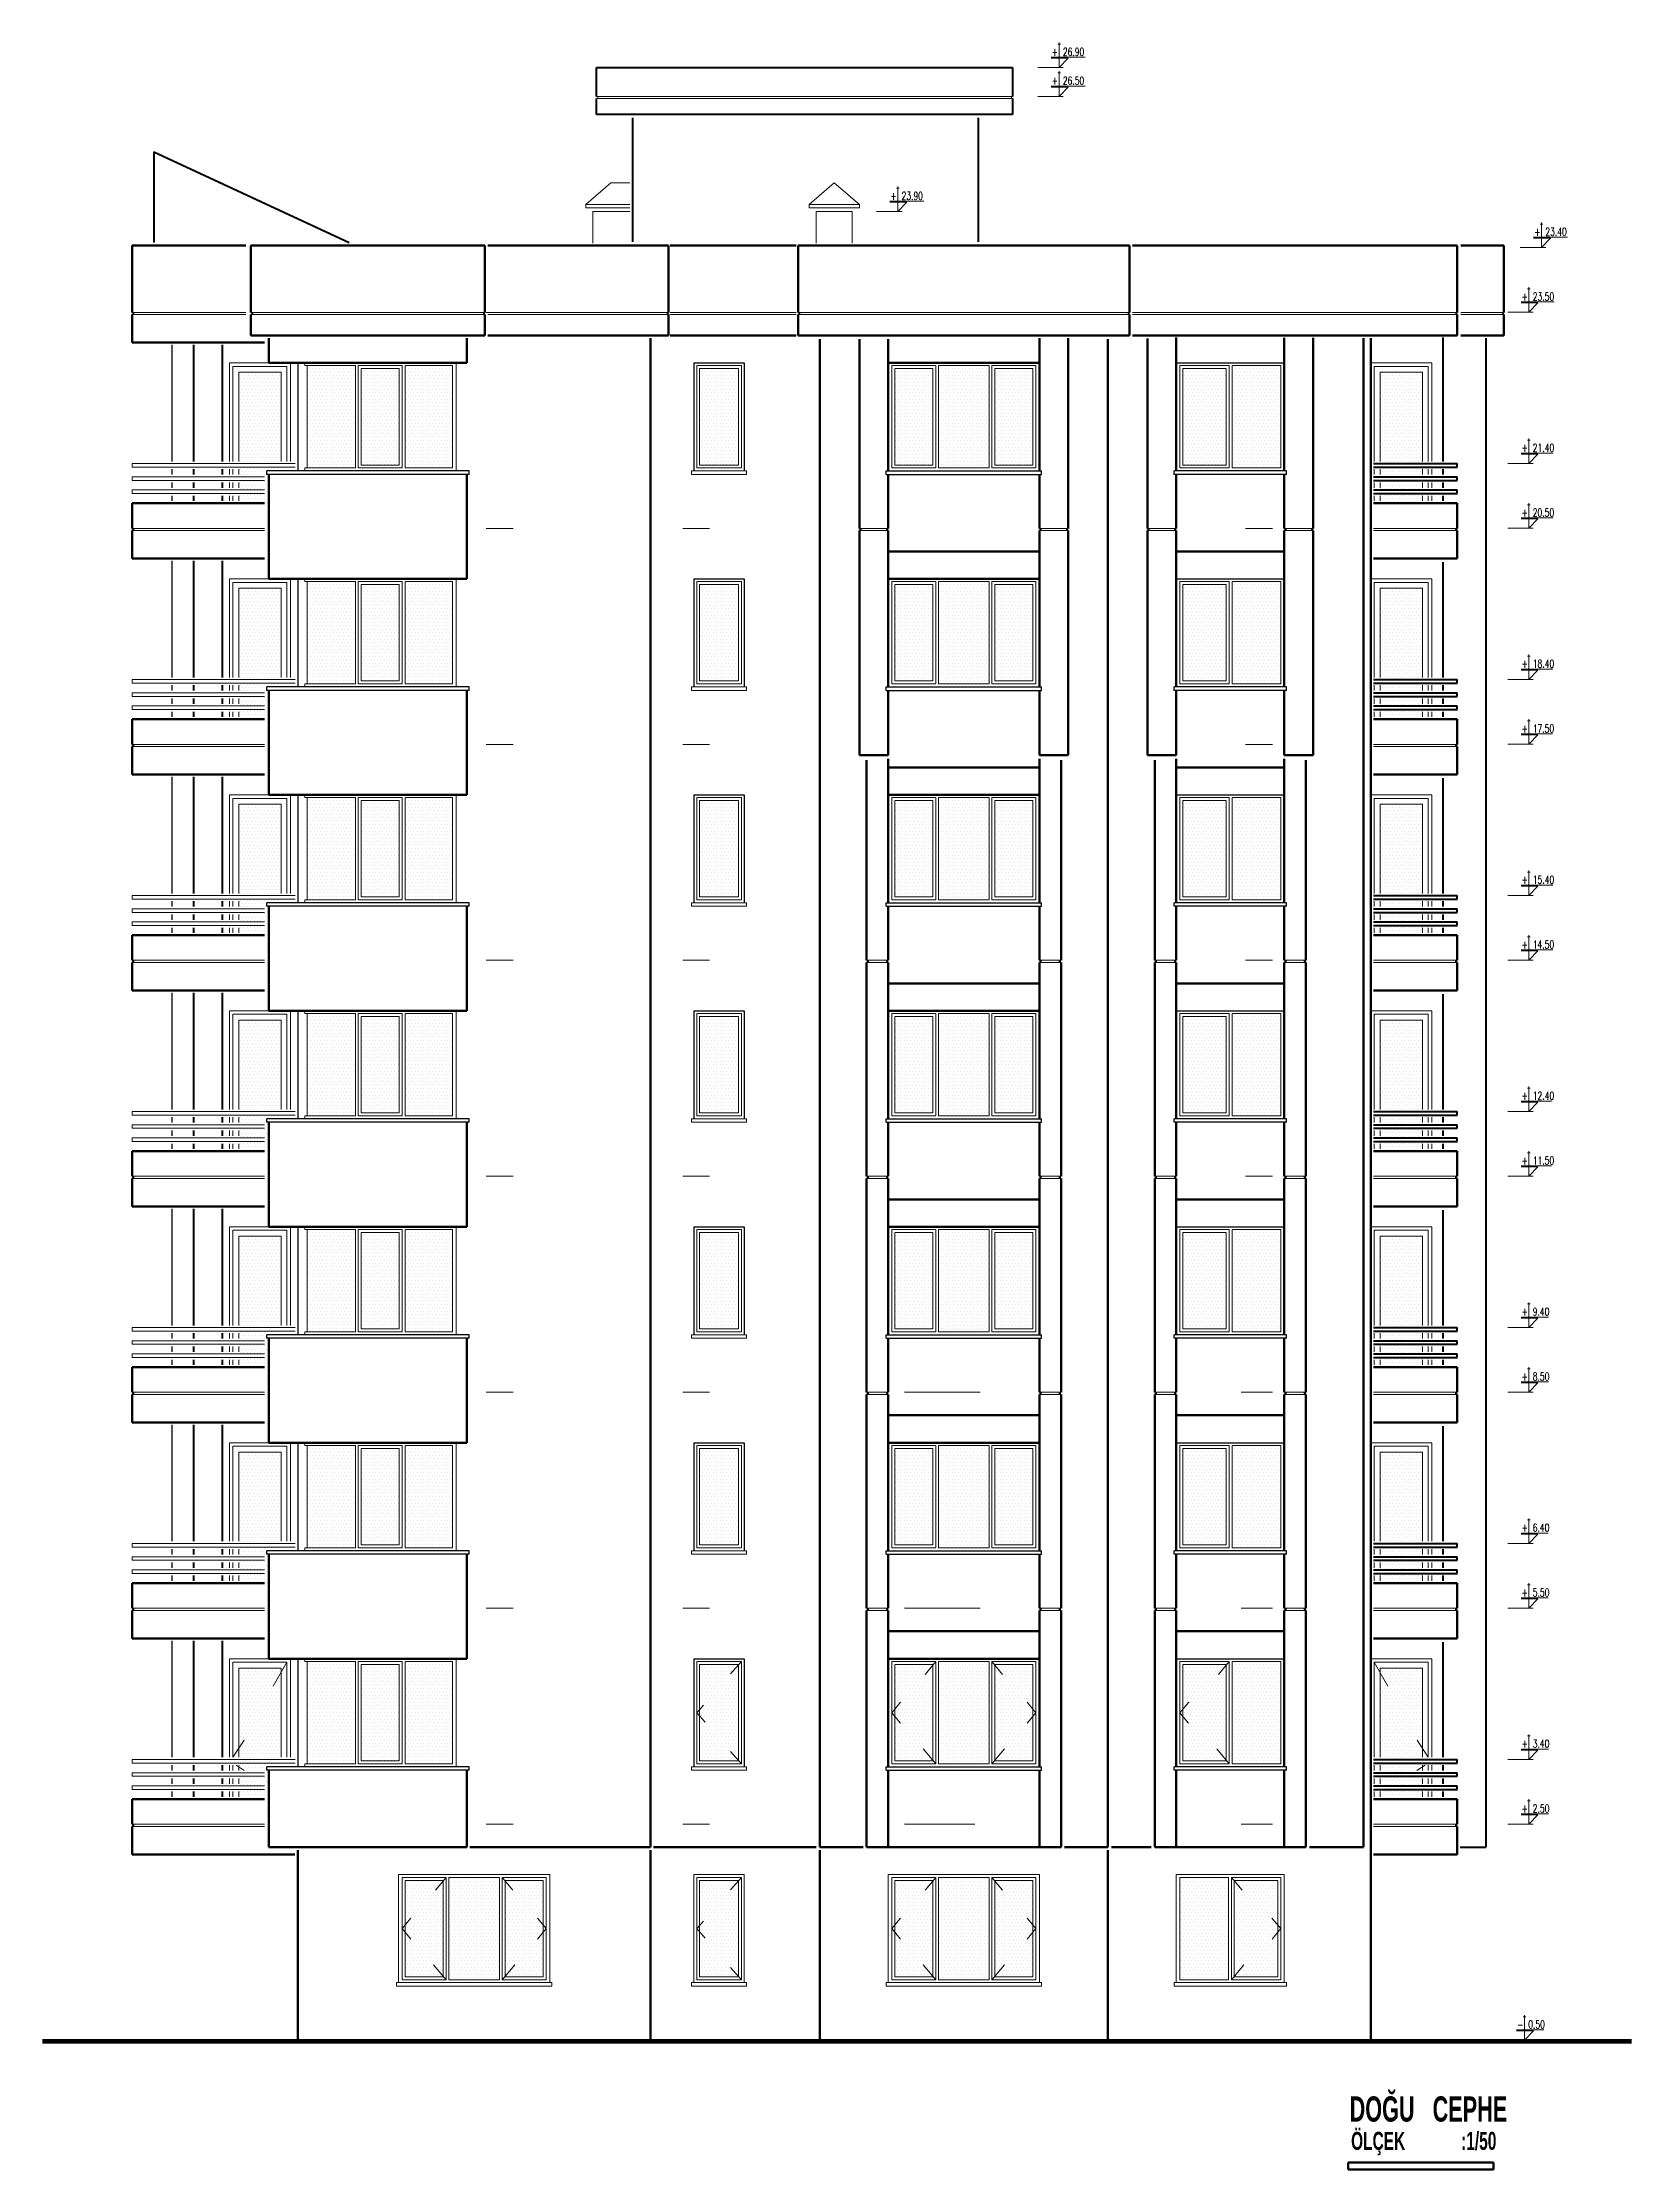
# Model space of a CAD drawing. Header units: millimetres. Extents: x 2016.56 to 2021.8, y 13721.83 to 13722.48.
# Drawn here: x 2020.389 to 2020.83, y 13721.889 to 13722.48 of the extents above; entities that cross this region are included whole.
import ezdxf

# ---------------------------------------------------------------- set-up
doc = ezdxf.new("R2010")
doc.units = ezdxf.units.MM
doc.linetypes.add('ACAD_ISO07W100', pattern=[3, 0, -3])
doc.linetypes.add('HIDDEN', pattern=[0.375, 0.25, -0.125])
doc.layers.get('0').update_dxf_attribs({"lineweight": 20})
for name, color, linetype, lineweight in [('0.3', 150, 'Continuous', 30), ('0.5', 200, 'Continuous', 50), ('0.7', 20, 'Continuous', 70), ('0.8', 6, 'Continuous', 80), ('1.00', 232, 'Continuous', 100), ('1.2', 120, 'Continuous', 120), ('DUVAR', 4, 'Continuous', 40), ('kolon', 5, 'Continuous', 60), ('PENCERE', 3, 'Continuous', 13), ('TEFRİŞ', 11, 'Continuous', 9), ('TEXT', 7, 'Continuous', 20)]:
    doc.layers.add(name, color=color, linetype=linetype, lineweight=lineweight)
doc.styles.get("Standard").update_dxf_attribs({"font": 'txt.shx', "width": 0.7, "height": 11})
doc.styles.add('style1', font='swisscbo.ttf', dxfattribs={"width": 0.75, "height": 11})

msp = doc.modelspace()

# ---------------------------------------------------------------- texts
at = {"layer": 'kolon', "style": 'style1', "width": 0.75}
for s, height, p in [('DOĞU   CEPHE', 0.007, (2020.75174, 13721.90234)), ('ÖLÇEK             :1/50', 0.005, (2020.75215, 13721.89449))]:
    msp.add_text(s, height=height, dxfattribs=at).set_placement(p)
at = {"layer": 'TEXT', "width": 0.7}
for s, p in [('+ 26.90', (2020.66901, 13722.47621)), ('+ 26.50', (2020.66901, 13722.46821)), ('+ 23.90', (2020.62421, 13722.43621)), ('+ 23.40', (2020.80302, 13722.42623)), ('+ 23.50', (2020.79952, 13722.40823)), ('+ 21.40', (2020.79952, 13722.36623)), ('+ 20.50', (2020.79952, 13722.34823)), ('+ 18.40', (2020.79952, 13722.30623)), ('+ 17.50', (2020.79952, 13722.28823)), ('+ 15.40', (2020.79952, 13722.24623)), ('+ 14.50', (2020.79952, 13722.22823)), ('+ 12.40', (2020.79952, 13722.18623)), ('+ 11.50', (2020.79952, 13722.16823)), ('+ 9.40', (2020.79952, 13722.12623)), ('+ 8.50', (2020.79952, 13722.10823)), ('+ 6.40', (2020.79952, 13722.06623)), ('+ 5.50', (2020.79952, 13722.04823)), ('+ 3.40', (2020.79952, 13722.00623)), ('+ 2.50', (2020.79952, 13721.98823)), ('- 0.50', (2020.79827, 13721.92823))]:
    msp.add_text(s, height=0.0022, dxfattribs=at).set_placement(p)

# ---------------------------------------------------------------- linework, layer by layer
for p, q in [((2020.5429, 13722.46494), (2020.5429, 13722.46434)), ((2020.6578, 13722.46494), (2020.6578, 13722.46434)), ((2020.6016, 13722.43494), (2020.6086, 13722.44094)), ((2020.6156, 13722.43494), (2020.6086, 13722.44094)), ((2020.6156, 13722.43494), (2020.6016, 13722.43494)), ((2020.6016, 13722.43394), (2020.6016, 13722.43494)), ((2020.6016, 13722.43394), (2020.6156, 13722.43394)), ((2020.6156, 13722.43394), (2020.6156, 13722.43494)), ((2020.6136, 13722.43294), (2020.6036, 13722.43294)), ((2020.6036, 13722.43294), (2020.6036, 13722.42414)), ((2020.6136, 13722.43294), (2020.6136, 13722.42414)), ((2020.4466, 13722.40494), (2020.5116, 13722.40494)), ((2020.4466, 13722.40434), (2020.5116, 13722.40434)), ((2020.5986, 13722.40494), (2020.6906, 13722.40494)), ((2020.5986, 13722.40434), (2020.6906, 13722.40434)), ((2020.4516, 13722.39094), (2020.4406, 13722.39094)), ((2020.4406, 13722.39094), (2020.4406, 13722.36354)), ((2020.4566, 13722.38994), (2020.4416, 13722.38994)), ((2020.4416, 13722.38994), (2020.4416, 13722.36354)), ((2020.455, 13722.38834), (2020.4432, 13722.38834)), ((2020.4432, 13722.38834), (2020.4432, 13722.36354)), ((2020.44415, 13722.38741), (2020.44415, 13722.38741)), ((2020.4451, 13722.38741), (2020.4451, 13722.38741)), ((2020.44605, 13722.38741), (2020.44605, 13722.38741)), ((2020.447, 13722.38741), (2020.447, 13722.38741)), ((2020.44796, 13722.38741), (2020.44796, 13722.38741)), ((2020.44891, 13722.38741), (2020.44891, 13722.38741)), ((2020.44986, 13722.38741), (2020.44986, 13722.38741)), ((2020.45081, 13722.38741), (2020.45081, 13722.38741)), ((2020.45177, 13722.38741), (2020.45177, 13722.38741)), ((2020.45272, 13722.38741), (2020.45272, 13722.38741)), ((2020.45367, 13722.38741), (2020.45367, 13722.38741)), ((2020.45462, 13722.38741), (2020.45462, 13722.38741)), ((2020.455, 13722.38834), (2020.455, 13722.36354)), ((2020.4566, 13722.38994), (2020.4566, 13722.36354)), ((2020.4576, 13722.39094), (2020.4576, 13722.36354)), ((2020.4616, 13722.39094), (2020.4616, 13722.39014)), ((2020.4756, 13722.39014), (2020.4616, 13722.39014)), ((2020.4622, 13722.39014), (2020.4622, 13722.36174)), ((2020.4756, 13722.39014), (2020.4756, 13722.36174)), ((2020.4886, 13722.39014), (2020.4764, 13722.39014)), ((2020.4764, 13722.39014), (2020.4764, 13722.36174)), ((2020.4772, 13722.38934), (2020.4878, 13722.38934)), ((2020.4772, 13722.38934), (2020.4772, 13722.36254)), ((2020.4878, 13722.38934), (2020.4878, 13722.36254)), ((2020.4886, 13722.39014), (2020.4886, 13722.36174)), ((2020.5026, 13722.39014), (2020.4894, 13722.39014)), ((2020.4894, 13722.39014), (2020.4894, 13722.36174)), ((2020.5026, 13722.39014), (2020.5026, 13722.36174)), ((2020.5036, 13722.39094), (2020.5036, 13722.36094)), ((2020.5704, 13722.39014), (2020.5704, 13722.36174)), ((2020.5704, 13722.39014), (2020.5828, 13722.39014)), ((2020.5712, 13722.36254), (2020.5712, 13722.38934)), ((2020.582, 13722.38934), (2020.5712, 13722.38934)), ((2020.582, 13722.36254), (2020.582, 13722.38934)), ((2020.5828, 13722.39014), (2020.5828, 13722.36174)), ((2020.6246, 13722.39014), (2020.6368, 13722.39014)), ((2020.6246, 13722.39014), (2020.6246, 13722.36174)), ((2020.636, 13722.38934), (2020.6254, 13722.38934)), ((2020.6254, 13722.38934), (2020.6254, 13722.36254)), ((2020.636, 13722.36254), (2020.636, 13722.38934)), ((2020.6368, 13722.39014), (2020.6368, 13722.36174)), ((2020.6376, 13722.39014), (2020.6376, 13722.36174)), ((2020.6516, 13722.39014), (2020.6376, 13722.39014)), ((2020.6516, 13722.39014), (2020.6516, 13722.36174)), ((2020.6524, 13722.39014), (2020.6524, 13722.36174)), ((2020.6646, 13722.39014), (2020.6524, 13722.39014)), ((2020.6532, 13722.38934), (2020.6638, 13722.38934)), ((2020.6532, 13722.36254), (2020.6532, 13722.38934)), ((2020.6638, 13722.38934), (2020.6638, 13722.36254)), ((2020.6646, 13722.39014), (2020.6646, 13722.36174)), ((2020.7046, 13722.39014), (2020.7183, 13722.39014)), ((2020.7046, 13722.39014), (2020.7046, 13722.36174)), ((2020.7175, 13722.38934), (2020.7054, 13722.38934)), ((2020.7054, 13722.38934), (2020.7054, 13722.36254)), ((2020.7175, 13722.36254), (2020.7175, 13722.38934)), ((2020.7183, 13722.39014), (2020.7183, 13722.36174)), ((2020.7191, 13722.39014), (2020.7326, 13722.39014)), ((2020.7191, 13722.39014), (2020.7191, 13722.36174)), ((2020.7326, 13722.39014), (2020.7326, 13722.36174)), ((2020.758, 13722.39094), (2020.7746, 13722.39094)), ((2020.7586, 13722.38994), (2020.7736, 13722.38994)), ((2020.7586, 13722.38994), (2020.7586, 13722.36354)), ((2020.7602, 13722.38834), (2020.772, 13722.38834)), ((2020.7602, 13722.38834), (2020.7602, 13722.36354)), ((2020.76038, 13722.38651), (2020.76038, 13722.38651)), ((2020.76085, 13722.38746), (2020.76085, 13722.38746)), ((2020.76133, 13722.38651), (2020.76133, 13722.38651)), ((2020.76181, 13722.38746), (2020.76181, 13722.38746)), ((2020.76228, 13722.38651), (2020.76228, 13722.38651)), ((2020.76276, 13722.38746), (2020.76276, 13722.38746)), ((2020.76323, 13722.38651), (2020.76323, 13722.38651)), ((2020.76371, 13722.38746), (2020.76371, 13722.38746)), ((2020.76419, 13722.38651), (2020.76419, 13722.38651)), ((2020.76466, 13722.38746), (2020.76466, 13722.38746)), ((2020.76514, 13722.38651), (2020.76514, 13722.38651)), ((2020.76562, 13722.38746), (2020.76562, 13722.38746)), ((2020.76609, 13722.38651), (2020.76609, 13722.38651)), ((2020.76657, 13722.38746), (2020.76657, 13722.38746)), ((2020.76704, 13722.38651), (2020.76704, 13722.38651)), ((2020.76752, 13722.38746), (2020.76752, 13722.38746)), ((2020.768, 13722.38651), (2020.768, 13722.38651)), ((2020.76847, 13722.38746), (2020.76847, 13722.38746)), ((2020.76895, 13722.38651), (2020.76895, 13722.38651)), ((2020.76943, 13722.38746), (2020.76943, 13722.38746)), ((2020.7699, 13722.38651), (2020.7699, 13722.38651)), ((2020.77038, 13722.38746), (2020.77038, 13722.38746)), ((2020.77085, 13722.38651), (2020.77085, 13722.38651)), ((2020.77133, 13722.38746), (2020.77133, 13722.38746)), ((2020.77181, 13722.38651), (2020.77181, 13722.38651)), ((2020.772, 13722.38834), (2020.772, 13722.36354)), ((2020.7736, 13722.38994), (2020.7736, 13722.36354)), ((2020.7746, 13722.39094), (2020.7746, 13722.36354)), ((2020.44367, 13722.38646), (2020.44367, 13722.38646)), ((2020.44367, 13722.38455), (2020.44367, 13722.38455)), ((2020.44367, 13722.38265), (2020.44367, 13722.38265)), ((2020.44367, 13722.38074), (2020.44367, 13722.38074)), ((2020.44415, 13722.3855), (2020.44415, 13722.3855)), ((2020.44415, 13722.3836), (2020.44415, 13722.3836)), ((2020.44415, 13722.38169), (2020.44415, 13722.38169)), ((2020.44462, 13722.38646), (2020.44462, 13722.38646)), ((2020.44462, 13722.38455), (2020.44462, 13722.38455)), ((2020.44462, 13722.38265), (2020.44462, 13722.38265)), ((2020.44462, 13722.38074), (2020.44462, 13722.38074)), ((2020.4451, 13722.3855), (2020.4451, 13722.3855)), ((2020.4451, 13722.3836), (2020.4451, 13722.3836)), ((2020.4451, 13722.38169), (2020.4451, 13722.38169)), ((2020.44558, 13722.38646), (2020.44558, 13722.38646)), ((2020.44558, 13722.38455), (2020.44558, 13722.38455)), ((2020.44558, 13722.38265), (2020.44558, 13722.38265)), ((2020.44558, 13722.38074), (2020.44558, 13722.38074)), ((2020.44605, 13722.3855), (2020.44605, 13722.3855)), ((2020.44605, 13722.3836), (2020.44605, 13722.3836)), ((2020.44605, 13722.38169), (2020.44605, 13722.38169)), ((2020.44653, 13722.38646), (2020.44653, 13722.38646)), ((2020.44653, 13722.38455), (2020.44653, 13722.38455)), ((2020.44653, 13722.38265), (2020.44653, 13722.38265)), ((2020.44653, 13722.38074), (2020.44653, 13722.38074)), ((2020.447, 13722.3855), (2020.447, 13722.3855)), ((2020.447, 13722.3836), (2020.447, 13722.3836)), ((2020.447, 13722.38169), (2020.447, 13722.38169)), ((2020.44748, 13722.38646), (2020.44748, 13722.38646)), ((2020.44748, 13722.38455), (2020.44748, 13722.38455)), ((2020.44748, 13722.38265), (2020.44748, 13722.38265)), ((2020.44748, 13722.38074), (2020.44748, 13722.38074)), ((2020.44796, 13722.3855), (2020.44796, 13722.3855)), ((2020.44796, 13722.3836), (2020.44796, 13722.3836)), ((2020.44796, 13722.38169), (2020.44796, 13722.38169)), ((2020.44843, 13722.38646), (2020.44843, 13722.38646)), ((2020.44843, 13722.38455), (2020.44843, 13722.38455)), ((2020.44843, 13722.38265), (2020.44843, 13722.38265)), ((2020.44843, 13722.38074), (2020.44843, 13722.38074)), ((2020.44891, 13722.3855), (2020.44891, 13722.3855)), ((2020.44891, 13722.3836), (2020.44891, 13722.3836)), ((2020.44891, 13722.38169), (2020.44891, 13722.38169)), ((2020.44939, 13722.38646), (2020.44939, 13722.38646)), ((2020.44939, 13722.38455), (2020.44939, 13722.38455)), ((2020.44939, 13722.38265), (2020.44939, 13722.38265)), ((2020.44939, 13722.38074), (2020.44939, 13722.38074)), ((2020.44986, 13722.3855), (2020.44986, 13722.3855)), ((2020.44986, 13722.3836), (2020.44986, 13722.3836)), ((2020.44986, 13722.38169), (2020.44986, 13722.38169)), ((2020.45034, 13722.38646), (2020.45034, 13722.38646)), ((2020.45034, 13722.38455), (2020.45034, 13722.38455)), ((2020.45034, 13722.38265), (2020.45034, 13722.38265)), ((2020.45034, 13722.38074), (2020.45034, 13722.38074)), ((2020.45081, 13722.3855), (2020.45081, 13722.3855)), ((2020.45081, 13722.3836), (2020.45081, 13722.3836)), ((2020.45081, 13722.38169), (2020.45081, 13722.38169)), ((2020.45129, 13722.38646), (2020.45129, 13722.38646)), ((2020.45129, 13722.38455), (2020.45129, 13722.38455)), ((2020.45129, 13722.38265), (2020.45129, 13722.38265)), ((2020.45129, 13722.38074), (2020.45129, 13722.38074)), ((2020.45177, 13722.3855), (2020.45177, 13722.3855)), ((2020.45177, 13722.3836), (2020.45177, 13722.3836)), ((2020.45177, 13722.38169), (2020.45177, 13722.38169)), ((2020.45224, 13722.38646), (2020.45224, 13722.38646)), ((2020.45224, 13722.38455), (2020.45224, 13722.38455)), ((2020.45224, 13722.38265), (2020.45224, 13722.38265)), ((2020.45224, 13722.38074), (2020.45224, 13722.38074)), ((2020.45272, 13722.3855), (2020.45272, 13722.3855)), ((2020.45272, 13722.3836), (2020.45272, 13722.3836)), ((2020.45272, 13722.38169), (2020.45272, 13722.38169)), ((2020.4532, 13722.38646), (2020.4532, 13722.38646)), ((2020.4532, 13722.38455), (2020.4532, 13722.38455)), ((2020.4532, 13722.38265), (2020.4532, 13722.38265)), ((2020.4532, 13722.38074), (2020.4532, 13722.38074)), ((2020.45367, 13722.3855), (2020.45367, 13722.3855)), ((2020.45367, 13722.3836), (2020.45367, 13722.3836)), ((2020.45367, 13722.38169), (2020.45367, 13722.38169)), ((2020.45415, 13722.38646), (2020.45415, 13722.38646)), ((2020.45415, 13722.38455), (2020.45415, 13722.38455)), ((2020.45415, 13722.38265), (2020.45415, 13722.38265)), ((2020.45415, 13722.38074), (2020.45415, 13722.38074)), ((2020.45462, 13722.3855), (2020.45462, 13722.3855)), ((2020.45462, 13722.3836), (2020.45462, 13722.3836)), ((2020.45462, 13722.38169), (2020.45462, 13722.38169)), ((2020.76038, 13722.3846), (2020.76038, 13722.3846)), ((2020.76038, 13722.3827), (2020.76038, 13722.3827)), ((2020.76038, 13722.38079), (2020.76038, 13722.38079)), ((2020.76085, 13722.38556), (2020.76085, 13722.38556)), ((2020.76085, 13722.38365), (2020.76085, 13722.38365)), ((2020.76085, 13722.38175), (2020.76085, 13722.38175)), ((2020.76133, 13722.3846), (2020.76133, 13722.3846)), ((2020.76133, 13722.3827), (2020.76133, 13722.3827)), ((2020.76133, 13722.38079), (2020.76133, 13722.38079)), ((2020.76181, 13722.38556), (2020.76181, 13722.38556)), ((2020.76181, 13722.38365), (2020.76181, 13722.38365)), ((2020.76181, 13722.38175), (2020.76181, 13722.38175)), ((2020.76228, 13722.3846), (2020.76228, 13722.3846)), ((2020.76228, 13722.3827), (2020.76228, 13722.3827)), ((2020.76228, 13722.38079), (2020.76228, 13722.38079)), ((2020.76276, 13722.38556), (2020.76276, 13722.38556)), ((2020.76276, 13722.38365), (2020.76276, 13722.38365)), ((2020.76276, 13722.38175), (2020.76276, 13722.38175)), ((2020.76323, 13722.3846), (2020.76323, 13722.3846)), ((2020.76323, 13722.3827), (2020.76323, 13722.3827)), ((2020.76323, 13722.38079), (2020.76323, 13722.38079)), ((2020.76371, 13722.38556), (2020.76371, 13722.38556)), ((2020.76371, 13722.38365), (2020.76371, 13722.38365)), ((2020.76371, 13722.38175), (2020.76371, 13722.38175)), ((2020.76419, 13722.3846), (2020.76419, 13722.3846)), ((2020.76419, 13722.3827), (2020.76419, 13722.3827)), ((2020.76419, 13722.38079), (2020.76419, 13722.38079)), ((2020.76466, 13722.38556), (2020.76466, 13722.38556)), ((2020.76466, 13722.38365), (2020.76466, 13722.38365)), ((2020.76466, 13722.38175), (2020.76466, 13722.38175)), ((2020.76514, 13722.3846), (2020.76514, 13722.3846)), ((2020.76514, 13722.3827), (2020.76514, 13722.3827)), ((2020.76514, 13722.38079), (2020.76514, 13722.38079)), ((2020.76562, 13722.38556), (2020.76562, 13722.38556)), ((2020.76562, 13722.38365), (2020.76562, 13722.38365)), ((2020.76562, 13722.38175), (2020.76562, 13722.38175)), ((2020.76609, 13722.3846), (2020.76609, 13722.3846)), ((2020.76609, 13722.3827), (2020.76609, 13722.3827)), ((2020.76609, 13722.38079), (2020.76609, 13722.38079)), ((2020.76657, 13722.38556), (2020.76657, 13722.38556)), ((2020.76657, 13722.38365), (2020.76657, 13722.38365)), ((2020.76657, 13722.38175), (2020.76657, 13722.38175)), ((2020.76704, 13722.3846), (2020.76704, 13722.3846)), ((2020.76704, 13722.3827), (2020.76704, 13722.3827)), ((2020.76704, 13722.38079), (2020.76704, 13722.38079)), ((2020.76752, 13722.38556), (2020.76752, 13722.38556)), ((2020.76752, 13722.38365), (2020.76752, 13722.38365)), ((2020.76752, 13722.38175), (2020.76752, 13722.38175)), ((2020.768, 13722.3846), (2020.768, 13722.3846)), ((2020.768, 13722.3827), (2020.768, 13722.3827)), ((2020.768, 13722.38079), (2020.768, 13722.38079)), ((2020.76847, 13722.38556), (2020.76847, 13722.38556)), ((2020.76847, 13722.38365), (2020.76847, 13722.38365)), ((2020.76847, 13722.38175), (2020.76847, 13722.38175)), ((2020.76895, 13722.3846), (2020.76895, 13722.3846)), ((2020.76895, 13722.3827), (2020.76895, 13722.3827)), ((2020.76895, 13722.38079), (2020.76895, 13722.38079)), ((2020.76943, 13722.38556), (2020.76943, 13722.38556)), ((2020.76943, 13722.38365), (2020.76943, 13722.38365)), ((2020.76943, 13722.38175), (2020.76943, 13722.38175)), ((2020.7699, 13722.3846), (2020.7699, 13722.3846)), ((2020.7699, 13722.3827), (2020.7699, 13722.3827)), ((2020.7699, 13722.38079), (2020.7699, 13722.38079)), ((2020.77038, 13722.38556), (2020.77038, 13722.38556)), ((2020.77038, 13722.38365), (2020.77038, 13722.38365)), ((2020.77038, 13722.38175), (2020.77038, 13722.38175)), ((2020.77085, 13722.3846), (2020.77085, 13722.3846)), ((2020.77085, 13722.3827), (2020.77085, 13722.3827)), ((2020.77085, 13722.38079), (2020.77085, 13722.38079)), ((2020.77133, 13722.38556), (2020.77133, 13722.38556)), ((2020.77133, 13722.38365), (2020.77133, 13722.38365)), ((2020.77133, 13722.38175), (2020.77133, 13722.38175)), ((2020.77181, 13722.3846), (2020.77181, 13722.3846)), ((2020.77181, 13722.3827), (2020.77181, 13722.3827)), ((2020.77181, 13722.38079), (2020.77181, 13722.38079)), ((2020.44367, 13722.37884), (2020.44367, 13722.37884)), ((2020.44367, 13722.37693), (2020.44367, 13722.37693)), ((2020.44367, 13722.37503), (2020.44367, 13722.37503)), ((2020.44415, 13722.37979), (2020.44415, 13722.37979)), ((2020.44415, 13722.37788), (2020.44415, 13722.37788)), ((2020.44415, 13722.37598), (2020.44415, 13722.37598)), ((2020.44462, 13722.37884), (2020.44462, 13722.37884)), ((2020.44462, 13722.37693), (2020.44462, 13722.37693)), ((2020.44462, 13722.37503), (2020.44462, 13722.37503)), ((2020.4451, 13722.37979), (2020.4451, 13722.37979)), ((2020.4451, 13722.37788), (2020.4451, 13722.37788)), ((2020.4451, 13722.37598), (2020.4451, 13722.37598)), ((2020.44558, 13722.37884), (2020.44558, 13722.37884)), ((2020.44558, 13722.37693), (2020.44558, 13722.37693)), ((2020.44558, 13722.37503), (2020.44558, 13722.37503)), ((2020.44605, 13722.37979), (2020.44605, 13722.37979)), ((2020.44605, 13722.37788), (2020.44605, 13722.37788)), ((2020.44605, 13722.37598), (2020.44605, 13722.37598)), ((2020.44653, 13722.37884), (2020.44653, 13722.37884)), ((2020.44653, 13722.37693), (2020.44653, 13722.37693)), ((2020.44653, 13722.37503), (2020.44653, 13722.37503)), ((2020.447, 13722.37979), (2020.447, 13722.37979)), ((2020.447, 13722.37788), (2020.447, 13722.37788)), ((2020.447, 13722.37598), (2020.447, 13722.37598)), ((2020.44748, 13722.37884), (2020.44748, 13722.37884)), ((2020.44748, 13722.37693), (2020.44748, 13722.37693)), ((2020.44748, 13722.37503), (2020.44748, 13722.37503)), ((2020.44796, 13722.37979), (2020.44796, 13722.37979)), ((2020.44796, 13722.37788), (2020.44796, 13722.37788)), ((2020.44796, 13722.37598), (2020.44796, 13722.37598)), ((2020.44843, 13722.37884), (2020.44843, 13722.37884)), ((2020.44843, 13722.37693), (2020.44843, 13722.37693)), ((2020.44843, 13722.37503), (2020.44843, 13722.37503)), ((2020.44891, 13722.37979), (2020.44891, 13722.37979)), ((2020.44891, 13722.37788), (2020.44891, 13722.37788)), ((2020.44891, 13722.37598), (2020.44891, 13722.37598)), ((2020.44939, 13722.37884), (2020.44939, 13722.37884)), ((2020.44939, 13722.37693), (2020.44939, 13722.37693)), ((2020.44939, 13722.37503), (2020.44939, 13722.37503)), ((2020.44986, 13722.37979), (2020.44986, 13722.37979)), ((2020.44986, 13722.37788), (2020.44986, 13722.37788)), ((2020.44986, 13722.37598), (2020.44986, 13722.37598)), ((2020.45034, 13722.37884), (2020.45034, 13722.37884)), ((2020.45034, 13722.37693), (2020.45034, 13722.37693)), ((2020.45034, 13722.37503), (2020.45034, 13722.37503)), ((2020.45081, 13722.37979), (2020.45081, 13722.37979)), ((2020.45081, 13722.37788), (2020.45081, 13722.37788)), ((2020.45081, 13722.37598), (2020.45081, 13722.37598)), ((2020.45129, 13722.37884), (2020.45129, 13722.37884)), ((2020.45129, 13722.37693), (2020.45129, 13722.37693)), ((2020.45129, 13722.37503), (2020.45129, 13722.37503)), ((2020.45177, 13722.37979), (2020.45177, 13722.37979)), ((2020.45177, 13722.37788), (2020.45177, 13722.37788)), ((2020.45177, 13722.37598), (2020.45177, 13722.37598)), ((2020.45224, 13722.37884), (2020.45224, 13722.37884)), ((2020.45224, 13722.37693), (2020.45224, 13722.37693)), ((2020.45224, 13722.37503), (2020.45224, 13722.37503)), ((2020.45272, 13722.37979), (2020.45272, 13722.37979)), ((2020.45272, 13722.37788), (2020.45272, 13722.37788)), ((2020.45272, 13722.37598), (2020.45272, 13722.37598)), ((2020.4532, 13722.37884), (2020.4532, 13722.37884)), ((2020.4532, 13722.37693), (2020.4532, 13722.37693)), ((2020.4532, 13722.37503), (2020.4532, 13722.37503)), ((2020.45367, 13722.37979), (2020.45367, 13722.37979)), ((2020.45367, 13722.37788), (2020.45367, 13722.37788)), ((2020.45367, 13722.37598), (2020.45367, 13722.37598)), ((2020.45415, 13722.37884), (2020.45415, 13722.37884)), ((2020.45415, 13722.37693), (2020.45415, 13722.37693)), ((2020.45415, 13722.37503), (2020.45415, 13722.37503)), ((2020.45462, 13722.37979), (2020.45462, 13722.37979)), ((2020.45462, 13722.37788), (2020.45462, 13722.37788)), ((2020.45462, 13722.37598), (2020.45462, 13722.37598)), ((2020.76038, 13722.37889), (2020.76038, 13722.37889)), ((2020.76038, 13722.37698), (2020.76038, 13722.37698)), ((2020.76038, 13722.37508), (2020.76038, 13722.37508)), ((2020.76085, 13722.37984), (2020.76085, 13722.37984)), ((2020.76085, 13722.37794), (2020.76085, 13722.37794)), ((2020.76085, 13722.37603), (2020.76085, 13722.37603)), ((2020.76133, 13722.37889), (2020.76133, 13722.37889)), ((2020.76133, 13722.37698), (2020.76133, 13722.37698)), ((2020.76133, 13722.37508), (2020.76133, 13722.37508)), ((2020.76181, 13722.37984), (2020.76181, 13722.37984)), ((2020.76181, 13722.37794), (2020.76181, 13722.37794)), ((2020.76181, 13722.37603), (2020.76181, 13722.37603)), ((2020.76228, 13722.37889), (2020.76228, 13722.37889)), ((2020.76228, 13722.37698), (2020.76228, 13722.37698)), ((2020.76228, 13722.37508), (2020.76228, 13722.37508)), ((2020.76276, 13722.37984), (2020.76276, 13722.37984)), ((2020.76276, 13722.37794), (2020.76276, 13722.37794)), ((2020.76276, 13722.37603), (2020.76276, 13722.37603)), ((2020.76323, 13722.37889), (2020.76323, 13722.37889)), ((2020.76323, 13722.37698), (2020.76323, 13722.37698)), ((2020.76323, 13722.37508), (2020.76323, 13722.37508)), ((2020.76371, 13722.37984), (2020.76371, 13722.37984)), ((2020.76371, 13722.37794), (2020.76371, 13722.37794)), ((2020.76371, 13722.37603), (2020.76371, 13722.37603)), ((2020.76419, 13722.37889), (2020.76419, 13722.37889)), ((2020.76419, 13722.37698), (2020.76419, 13722.37698)), ((2020.76419, 13722.37508), (2020.76419, 13722.37508)), ((2020.76466, 13722.37984), (2020.76466, 13722.37984)), ((2020.76466, 13722.37794), (2020.76466, 13722.37794)), ((2020.76466, 13722.37603), (2020.76466, 13722.37603)), ((2020.76514, 13722.37889), (2020.76514, 13722.37889)), ((2020.76514, 13722.37698), (2020.76514, 13722.37698)), ((2020.76514, 13722.37508), (2020.76514, 13722.37508)), ((2020.76562, 13722.37984), (2020.76562, 13722.37984)), ((2020.76562, 13722.37794), (2020.76562, 13722.37794)), ((2020.76562, 13722.37603), (2020.76562, 13722.37603)), ((2020.76609, 13722.37889), (2020.76609, 13722.37889)), ((2020.76609, 13722.37698), (2020.76609, 13722.37698)), ((2020.76609, 13722.37508), (2020.76609, 13722.37508)), ((2020.76657, 13722.37984), (2020.76657, 13722.37984)), ((2020.76657, 13722.37794), (2020.76657, 13722.37794)), ((2020.76657, 13722.37603), (2020.76657, 13722.37603)), ((2020.76704, 13722.37889), (2020.76704, 13722.37889)), ((2020.76704, 13722.37698), (2020.76704, 13722.37698)), ((2020.76704, 13722.37508), (2020.76704, 13722.37508)), ((2020.76752, 13722.37984), (2020.76752, 13722.37984)), ((2020.76752, 13722.37794), (2020.76752, 13722.37794)), ((2020.76752, 13722.37603), (2020.76752, 13722.37603)), ((2020.768, 13722.37889), (2020.768, 13722.37889)), ((2020.768, 13722.37698), (2020.768, 13722.37698)), ((2020.768, 13722.37508), (2020.768, 13722.37508)), ((2020.76847, 13722.37984), (2020.76847, 13722.37984)), ((2020.76847, 13722.37794), (2020.76847, 13722.37794)), ((2020.76847, 13722.37603), (2020.76847, 13722.37603)), ((2020.76895, 13722.37889), (2020.76895, 13722.37889)), ((2020.76895, 13722.37698), (2020.76895, 13722.37698)), ((2020.76895, 13722.37508), (2020.76895, 13722.37508)), ((2020.76943, 13722.37984), (2020.76943, 13722.37984)), ((2020.76943, 13722.37794), (2020.76943, 13722.37794)), ((2020.76943, 13722.37603), (2020.76943, 13722.37603)), ((2020.7699, 13722.37889), (2020.7699, 13722.37889)), ((2020.7699, 13722.37698), (2020.7699, 13722.37698)), ((2020.7699, 13722.37508), (2020.7699, 13722.37508)), ((2020.77038, 13722.37984), (2020.77038, 13722.37984)), ((2020.77038, 13722.37794), (2020.77038, 13722.37794)), ((2020.77038, 13722.37603), (2020.77038, 13722.37603)), ((2020.77085, 13722.37889), (2020.77085, 13722.37889)), ((2020.77085, 13722.37698), (2020.77085, 13722.37698)), ((2020.77085, 13722.37508), (2020.77085, 13722.37508)), ((2020.77133, 13722.37984), (2020.77133, 13722.37984)), ((2020.77133, 13722.37794), (2020.77133, 13722.37794)), ((2020.77133, 13722.37603), (2020.77133, 13722.37603)), ((2020.77181, 13722.37889), (2020.77181, 13722.37889)), ((2020.77181, 13722.37698), (2020.77181, 13722.37698)), ((2020.77181, 13722.37508), (2020.77181, 13722.37508)), ((2020.44367, 13722.37312), (2020.44367, 13722.37312)), ((2020.44367, 13722.37122), (2020.44367, 13722.37122)), ((2020.44367, 13722.36931), (2020.44367, 13722.36931)), ((2020.44415, 13722.37407), (2020.44415, 13722.37407)), ((2020.44415, 13722.37217), (2020.44415, 13722.37217)), ((2020.44415, 13722.37026), (2020.44415, 13722.37026)), ((2020.44462, 13722.37312), (2020.44462, 13722.37312)), ((2020.44462, 13722.37122), (2020.44462, 13722.37122)), ((2020.44462, 13722.36931), (2020.44462, 13722.36931)), ((2020.4451, 13722.37407), (2020.4451, 13722.37407)), ((2020.4451, 13722.37217), (2020.4451, 13722.37217)), ((2020.4451, 13722.37026), (2020.4451, 13722.37026)), ((2020.44558, 13722.37312), (2020.44558, 13722.37312)), ((2020.44558, 13722.37122), (2020.44558, 13722.37122)), ((2020.44558, 13722.36931), (2020.44558, 13722.36931)), ((2020.44605, 13722.37407), (2020.44605, 13722.37407)), ((2020.44605, 13722.37217), (2020.44605, 13722.37217)), ((2020.44605, 13722.37026), (2020.44605, 13722.37026)), ((2020.44653, 13722.37312), (2020.44653, 13722.37312)), ((2020.44653, 13722.37122), (2020.44653, 13722.37122)), ((2020.44653, 13722.36931), (2020.44653, 13722.36931)), ((2020.447, 13722.37407), (2020.447, 13722.37407)), ((2020.447, 13722.37217), (2020.447, 13722.37217)), ((2020.447, 13722.37026), (2020.447, 13722.37026)), ((2020.44748, 13722.37312), (2020.44748, 13722.37312)), ((2020.44748, 13722.37122), (2020.44748, 13722.37122)), ((2020.44748, 13722.36931), (2020.44748, 13722.36931)), ((2020.44796, 13722.37407), (2020.44796, 13722.37407)), ((2020.44796, 13722.37217), (2020.44796, 13722.37217)), ((2020.44796, 13722.37026), (2020.44796, 13722.37026)), ((2020.44843, 13722.37312), (2020.44843, 13722.37312)), ((2020.44843, 13722.37122), (2020.44843, 13722.37122)), ((2020.44843, 13722.36931), (2020.44843, 13722.36931)), ((2020.44891, 13722.37407), (2020.44891, 13722.37407)), ((2020.44891, 13722.37217), (2020.44891, 13722.37217)), ((2020.44891, 13722.37026), (2020.44891, 13722.37026)), ((2020.44939, 13722.37312), (2020.44939, 13722.37312)), ((2020.44939, 13722.37122), (2020.44939, 13722.37122)), ((2020.44939, 13722.36931), (2020.44939, 13722.36931)), ((2020.44986, 13722.37407), (2020.44986, 13722.37407)), ((2020.44986, 13722.37217), (2020.44986, 13722.37217)), ((2020.44986, 13722.37026), (2020.44986, 13722.37026)), ((2020.45034, 13722.37312), (2020.45034, 13722.37312)), ((2020.45034, 13722.37122), (2020.45034, 13722.37122)), ((2020.45034, 13722.36931), (2020.45034, 13722.36931)), ((2020.45081, 13722.37407), (2020.45081, 13722.37407)), ((2020.45081, 13722.37217), (2020.45081, 13722.37217)), ((2020.45081, 13722.37026), (2020.45081, 13722.37026)), ((2020.45129, 13722.37312), (2020.45129, 13722.37312)), ((2020.45129, 13722.37122), (2020.45129, 13722.37122)), ((2020.45129, 13722.36931), (2020.45129, 13722.36931)), ((2020.45177, 13722.37407), (2020.45177, 13722.37407)), ((2020.45177, 13722.37217), (2020.45177, 13722.37217)), ((2020.45177, 13722.37026), (2020.45177, 13722.37026)), ((2020.45224, 13722.37312), (2020.45224, 13722.37312)), ((2020.45224, 13722.37122), (2020.45224, 13722.37122)), ((2020.45224, 13722.36931), (2020.45224, 13722.36931)), ((2020.45272, 13722.37407), (2020.45272, 13722.37407)), ((2020.45272, 13722.37217), (2020.45272, 13722.37217)), ((2020.45272, 13722.37026), (2020.45272, 13722.37026)), ((2020.4532, 13722.37312), (2020.4532, 13722.37312)), ((2020.4532, 13722.37122), (2020.4532, 13722.37122)), ((2020.4532, 13722.36931), (2020.4532, 13722.36931)), ((2020.45367, 13722.37407), (2020.45367, 13722.37407)), ((2020.45367, 13722.37217), (2020.45367, 13722.37217)), ((2020.45367, 13722.37026), (2020.45367, 13722.37026)), ((2020.45415, 13722.37312), (2020.45415, 13722.37312)), ((2020.45415, 13722.37122), (2020.45415, 13722.37122)), ((2020.45415, 13722.36931), (2020.45415, 13722.36931)), ((2020.45462, 13722.37407), (2020.45462, 13722.37407)), ((2020.45462, 13722.37217), (2020.45462, 13722.37217)), ((2020.45462, 13722.37026), (2020.45462, 13722.37026)), ((2020.76038, 13722.37317), (2020.76038, 13722.37317)), ((2020.76038, 13722.37127), (2020.76038, 13722.37127)), ((2020.76038, 13722.36936), (2020.76038, 13722.36936)), ((2020.76085, 13722.37413), (2020.76085, 13722.37413)), ((2020.76085, 13722.37222), (2020.76085, 13722.37222)), ((2020.76085, 13722.37032), (2020.76085, 13722.37032)), ((2020.76133, 13722.37317), (2020.76133, 13722.37317)), ((2020.76133, 13722.37127), (2020.76133, 13722.37127)), ((2020.76133, 13722.36936), (2020.76133, 13722.36936)), ((2020.76181, 13722.37413), (2020.76181, 13722.37413)), ((2020.76181, 13722.37222), (2020.76181, 13722.37222)), ((2020.76181, 13722.37032), (2020.76181, 13722.37032)), ((2020.76228, 13722.37317), (2020.76228, 13722.37317)), ((2020.76228, 13722.37127), (2020.76228, 13722.37127)), ((2020.76228, 13722.36936), (2020.76228, 13722.36936)), ((2020.76276, 13722.37413), (2020.76276, 13722.37413)), ((2020.76276, 13722.37222), (2020.76276, 13722.37222)), ((2020.76276, 13722.37032), (2020.76276, 13722.37032)), ((2020.76323, 13722.37317), (2020.76323, 13722.37317)), ((2020.76323, 13722.37127), (2020.76323, 13722.37127)), ((2020.76323, 13722.36936), (2020.76323, 13722.36936)), ((2020.76371, 13722.37413), (2020.76371, 13722.37413)), ((2020.76371, 13722.37222), (2020.76371, 13722.37222)), ((2020.76371, 13722.37032), (2020.76371, 13722.37032)), ((2020.76419, 13722.37317), (2020.76419, 13722.37317)), ((2020.76419, 13722.37127), (2020.76419, 13722.37127)), ((2020.76419, 13722.36936), (2020.76419, 13722.36936)), ((2020.76466, 13722.37413), (2020.76466, 13722.37413)), ((2020.76466, 13722.37222), (2020.76466, 13722.37222)), ((2020.76466, 13722.37032), (2020.76466, 13722.37032)), ((2020.76514, 13722.37317), (2020.76514, 13722.37317)), ((2020.76514, 13722.37127), (2020.76514, 13722.37127)), ((2020.76514, 13722.36936), (2020.76514, 13722.36936)), ((2020.76562, 13722.37413), (2020.76562, 13722.37413)), ((2020.76562, 13722.37222), (2020.76562, 13722.37222)), ((2020.76562, 13722.37032), (2020.76562, 13722.37032)), ((2020.76609, 13722.37317), (2020.76609, 13722.37317)), ((2020.76609, 13722.37127), (2020.76609, 13722.37127)), ((2020.76609, 13722.36936), (2020.76609, 13722.36936)), ((2020.76657, 13722.37413), (2020.76657, 13722.37413)), ((2020.76657, 13722.37222), (2020.76657, 13722.37222)), ((2020.76657, 13722.37032), (2020.76657, 13722.37032)), ((2020.76704, 13722.37317), (2020.76704, 13722.37317)), ((2020.76704, 13722.37127), (2020.76704, 13722.37127)), ((2020.76704, 13722.36936), (2020.76704, 13722.36936)), ((2020.76752, 13722.37413), (2020.76752, 13722.37413)), ((2020.76752, 13722.37222), (2020.76752, 13722.37222)), ((2020.76752, 13722.37032), (2020.76752, 13722.37032)), ((2020.768, 13722.37317), (2020.768, 13722.37317)), ((2020.768, 13722.37127), (2020.768, 13722.37127)), ((2020.768, 13722.36936), (2020.768, 13722.36936)), ((2020.76847, 13722.37413), (2020.76847, 13722.37413)), ((2020.76847, 13722.37222), (2020.76847, 13722.37222)), ((2020.76847, 13722.37032), (2020.76847, 13722.37032)), ((2020.76895, 13722.37317), (2020.76895, 13722.37317)), ((2020.76895, 13722.37127), (2020.76895, 13722.37127)), ((2020.76895, 13722.36936), (2020.76895, 13722.36936)), ((2020.76943, 13722.37413), (2020.76943, 13722.37413)), ((2020.76943, 13722.37222), (2020.76943, 13722.37222)), ((2020.76943, 13722.37032), (2020.76943, 13722.37032)), ((2020.7699, 13722.37317), (2020.7699, 13722.37317)), ((2020.7699, 13722.37127), (2020.7699, 13722.37127)), ((2020.7699, 13722.36936), (2020.7699, 13722.36936)), ((2020.77038, 13722.37413), (2020.77038, 13722.37413)), ((2020.77038, 13722.37222), (2020.77038, 13722.37222)), ((2020.77038, 13722.37032), (2020.77038, 13722.37032)), ((2020.77085, 13722.37317), (2020.77085, 13722.37317)), ((2020.77085, 13722.37127), (2020.77085, 13722.37127)), ((2020.77085, 13722.36936), (2020.77085, 13722.36936)), ((2020.77133, 13722.37413), (2020.77133, 13722.37413)), ((2020.77133, 13722.37222), (2020.77133, 13722.37222)), ((2020.77133, 13722.37032), (2020.77133, 13722.37032)), ((2020.77181, 13722.37317), (2020.77181, 13722.37317)), ((2020.77181, 13722.37127), (2020.77181, 13722.37127)), ((2020.77181, 13722.36936), (2020.77181, 13722.36936)), ((2020.45885, 13722.36294), (2020.4136, 13722.36294)), ((2020.4136, 13722.36194), (2020.4136, 13722.36294)), ((2020.4136, 13722.36194), (2020.4136, 13722.36294)), ((2020.44367, 13722.36741), (2020.44367, 13722.36741)), ((2020.44367, 13722.3655), (2020.44367, 13722.3655)), ((2020.44367, 13722.3636), (2020.44367, 13722.3636)), ((2020.44415, 13722.36836), (2020.44415, 13722.36836)), ((2020.44415, 13722.36645), (2020.44415, 13722.36645)), ((2020.44415, 13722.36455), (2020.44415, 13722.36455)), ((2020.44462, 13722.36741), (2020.44462, 13722.36741)), ((2020.44462, 13722.3655), (2020.44462, 13722.3655)), ((2020.44462, 13722.3636), (2020.44462, 13722.3636)), ((2020.4451, 13722.36836), (2020.4451, 13722.36836)), ((2020.4451, 13722.36645), (2020.4451, 13722.36645)), ((2020.4451, 13722.36455), (2020.4451, 13722.36455)), ((2020.44558, 13722.36741), (2020.44558, 13722.36741)), ((2020.44558, 13722.3655), (2020.44558, 13722.3655)), ((2020.44558, 13722.3636), (2020.44558, 13722.3636)), ((2020.44605, 13722.36836), (2020.44605, 13722.36836)), ((2020.44605, 13722.36645), (2020.44605, 13722.36645)), ((2020.44605, 13722.36455), (2020.44605, 13722.36455)), ((2020.44653, 13722.36741), (2020.44653, 13722.36741)), ((2020.44653, 13722.3655), (2020.44653, 13722.3655)), ((2020.44653, 13722.3636), (2020.44653, 13722.3636)), ((2020.447, 13722.36836), (2020.447, 13722.36836)), ((2020.447, 13722.36645), (2020.447, 13722.36645)), ((2020.447, 13722.36455), (2020.447, 13722.36455)), ((2020.44748, 13722.36741), (2020.44748, 13722.36741)), ((2020.44748, 13722.3655), (2020.44748, 13722.3655)), ((2020.44748, 13722.3636), (2020.44748, 13722.3636)), ((2020.44796, 13722.36836), (2020.44796, 13722.36836)), ((2020.44796, 13722.36645), (2020.44796, 13722.36645)), ((2020.44796, 13722.36455), (2020.44796, 13722.36455)), ((2020.44843, 13722.36741), (2020.44843, 13722.36741)), ((2020.44843, 13722.3655), (2020.44843, 13722.3655)), ((2020.44843, 13722.3636), (2020.44843, 13722.3636)), ((2020.44891, 13722.36836), (2020.44891, 13722.36836)), ((2020.44891, 13722.36645), (2020.44891, 13722.36645)), ((2020.44891, 13722.36455), (2020.44891, 13722.36455)), ((2020.44939, 13722.36741), (2020.44939, 13722.36741)), ((2020.44939, 13722.3655), (2020.44939, 13722.3655)), ((2020.44939, 13722.3636), (2020.44939, 13722.3636)), ((2020.44986, 13722.36836), (2020.44986, 13722.36836)), ((2020.44986, 13722.36645), (2020.44986, 13722.36645)), ((2020.44986, 13722.36455), (2020.44986, 13722.36455)), ((2020.45034, 13722.36741), (2020.45034, 13722.36741)), ((2020.45034, 13722.3655), (2020.45034, 13722.3655)), ((2020.45034, 13722.3636), (2020.45034, 13722.3636)), ((2020.45081, 13722.36836), (2020.45081, 13722.36836)), ((2020.45081, 13722.36645), (2020.45081, 13722.36645)), ((2020.45081, 13722.36455), (2020.45081, 13722.36455)), ((2020.45129, 13722.36741), (2020.45129, 13722.36741)), ((2020.45129, 13722.3655), (2020.45129, 13722.3655)), ((2020.45129, 13722.3636), (2020.45129, 13722.3636)), ((2020.45177, 13722.36836), (2020.45177, 13722.36836)), ((2020.45177, 13722.36645), (2020.45177, 13722.36645)), ((2020.45177, 13722.36455), (2020.45177, 13722.36455)), ((2020.45224, 13722.36741), (2020.45224, 13722.36741)), ((2020.45224, 13722.3655), (2020.45224, 13722.3655)), ((2020.45224, 13722.3636), (2020.45224, 13722.3636)), ((2020.45272, 13722.36836), (2020.45272, 13722.36836)), ((2020.45272, 13722.36645), (2020.45272, 13722.36645)), ((2020.45272, 13722.36455), (2020.45272, 13722.36455)), ((2020.4532, 13722.36741), (2020.4532, 13722.36741)), ((2020.4532, 13722.3655), (2020.4532, 13722.3655)), ((2020.4532, 13722.3636), (2020.4532, 13722.3636)), ((2020.45367, 13722.36836), (2020.45367, 13722.36836)), ((2020.45367, 13722.36645), (2020.45367, 13722.36645)), ((2020.45367, 13722.36455), (2020.45367, 13722.36455)), ((2020.45415, 13722.36741), (2020.45415, 13722.36741)), ((2020.45415, 13722.3655), (2020.45415, 13722.3655)), ((2020.45415, 13722.3636), (2020.45415, 13722.3636)), ((2020.45462, 13722.36836), (2020.45462, 13722.36836)), ((2020.45462, 13722.36645), (2020.45462, 13722.36645)), ((2020.45462, 13722.36455), (2020.45462, 13722.36455)), ((2020.76038, 13722.36746), (2020.76038, 13722.36746)), ((2020.76038, 13722.36555), (2020.76038, 13722.36555)), ((2020.76038, 13722.36365), (2020.76038, 13722.36365)), ((2020.76085, 13722.36841), (2020.76085, 13722.36841)), ((2020.76085, 13722.36651), (2020.76085, 13722.36651)), ((2020.76085, 13722.3646), (2020.76085, 13722.3646)), ((2020.76133, 13722.36746), (2020.76133, 13722.36746)), ((2020.76133, 13722.36555), (2020.76133, 13722.36555)), ((2020.76133, 13722.36365), (2020.76133, 13722.36365)), ((2020.76181, 13722.36841), (2020.76181, 13722.36841)), ((2020.76181, 13722.36651), (2020.76181, 13722.36651)), ((2020.76181, 13722.3646), (2020.76181, 13722.3646)), ((2020.76228, 13722.36746), (2020.76228, 13722.36746)), ((2020.76228, 13722.36555), (2020.76228, 13722.36555)), ((2020.76228, 13722.36365), (2020.76228, 13722.36365)), ((2020.76276, 13722.36841), (2020.76276, 13722.36841)), ((2020.76276, 13722.36651), (2020.76276, 13722.36651)), ((2020.76276, 13722.3646), (2020.76276, 13722.3646)), ((2020.76323, 13722.36746), (2020.76323, 13722.36746)), ((2020.76323, 13722.36555), (2020.76323, 13722.36555)), ((2020.76323, 13722.36365), (2020.76323, 13722.36365)), ((2020.76371, 13722.36841), (2020.76371, 13722.36841)), ((2020.76371, 13722.36651), (2020.76371, 13722.36651)), ((2020.76371, 13722.3646), (2020.76371, 13722.3646)), ((2020.76419, 13722.36746), (2020.76419, 13722.36746)), ((2020.76419, 13722.36555), (2020.76419, 13722.36555)), ((2020.76419, 13722.36365), (2020.76419, 13722.36365)), ((2020.76466, 13722.36841), (2020.76466, 13722.36841)), ((2020.76466, 13722.36651), (2020.76466, 13722.36651)), ((2020.76466, 13722.3646), (2020.76466, 13722.3646)), ((2020.76514, 13722.36746), (2020.76514, 13722.36746)), ((2020.76514, 13722.36555), (2020.76514, 13722.36555)), ((2020.76514, 13722.36365), (2020.76514, 13722.36365)), ((2020.76562, 13722.36841), (2020.76562, 13722.36841)), ((2020.76562, 13722.36651), (2020.76562, 13722.36651)), ((2020.76562, 13722.3646), (2020.76562, 13722.3646)), ((2020.76609, 13722.36746), (2020.76609, 13722.36746)), ((2020.76609, 13722.36555), (2020.76609, 13722.36555)), ((2020.76609, 13722.36365), (2020.76609, 13722.36365)), ((2020.76657, 13722.36841), (2020.76657, 13722.36841)), ((2020.76657, 13722.36651), (2020.76657, 13722.36651)), ((2020.76657, 13722.3646), (2020.76657, 13722.3646)), ((2020.76704, 13722.36746), (2020.76704, 13722.36746)), ((2020.76704, 13722.36555), (2020.76704, 13722.36555)), ((2020.76704, 13722.36365), (2020.76704, 13722.36365)), ((2020.76752, 13722.36841), (2020.76752, 13722.36841)), ((2020.76752, 13722.36651), (2020.76752, 13722.36651)), ((2020.76752, 13722.3646), (2020.76752, 13722.3646)), ((2020.768, 13722.36746), (2020.768, 13722.36746)), ((2020.768, 13722.36555), (2020.768, 13722.36555)), ((2020.768, 13722.36365), (2020.768, 13722.36365)), ((2020.76847, 13722.36841), (2020.76847, 13722.36841)), ((2020.76847, 13722.36651), (2020.76847, 13722.36651)), ((2020.76847, 13722.3646), (2020.76847, 13722.3646)), ((2020.76895, 13722.36746), (2020.76895, 13722.36746)), ((2020.76895, 13722.36555), (2020.76895, 13722.36555)), ((2020.76895, 13722.36365), (2020.76895, 13722.36365)), ((2020.76943, 13722.36841), (2020.76943, 13722.36841)), ((2020.76943, 13722.36651), (2020.76943, 13722.36651)), ((2020.76943, 13722.3646), (2020.76943, 13722.3646)), ((2020.7699, 13722.36746), (2020.7699, 13722.36746)), ((2020.7699, 13722.36555), (2020.7699, 13722.36555)), ((2020.7699, 13722.36365), (2020.7699, 13722.36365)), ((2020.77038, 13722.36841), (2020.77038, 13722.36841)), ((2020.77038, 13722.36651), (2020.77038, 13722.36651)), ((2020.77038, 13722.3646), (2020.77038, 13722.3646)), ((2020.77085, 13722.36746), (2020.77085, 13722.36746)), ((2020.77085, 13722.36555), (2020.77085, 13722.36555)), ((2020.77085, 13722.36365), (2020.77085, 13722.36365)), ((2020.77133, 13722.36841), (2020.77133, 13722.36841)), ((2020.77133, 13722.36651), (2020.77133, 13722.36651)), ((2020.77133, 13722.3646), (2020.77133, 13722.3646)), ((2020.77181, 13722.36746), (2020.77181, 13722.36746)), ((2020.77181, 13722.36555), (2020.77181, 13722.36555)), ((2020.77181, 13722.36365), (2020.77181, 13722.36365)), ((2020.45885, 13722.36194), (2020.4136, 13722.36194)), ((2020.45035, 13722.35927), (2020.4136, 13722.35927)), ((2020.4136, 13722.35827), (2020.4136, 13722.35927)), ((2020.4136, 13722.35827), (2020.4136, 13722.35927)), ((2020.45035, 13722.35827), (2020.4136, 13722.35827)), ((2020.4406, 13722.36134), (2020.4406, 13722.35987)), ((2020.4406, 13722.35767), (2020.4406, 13722.3562)), ((2020.4416, 13722.36134), (2020.4416, 13722.35987)), ((2020.4416, 13722.35767), (2020.4416, 13722.3562)), ((2020.4432, 13722.36134), (2020.4432, 13722.35987)), ((2020.4432, 13722.35767), (2020.4432, 13722.3562)), ((2020.44367, 13722.36169), (2020.44367, 13722.36169)), ((2020.44367, 13722.35979), (2020.44367, 13722.35979)), ((2020.44367, 13722.35788), (2020.44367, 13722.35788)), ((2020.44415, 13722.36074), (2020.44415, 13722.36074)), ((2020.44415, 13722.35693), (2020.44415, 13722.35693)), ((2020.44462, 13722.36169), (2020.44462, 13722.36169)), ((2020.44462, 13722.35979), (2020.44462, 13722.35979)), ((2020.44462, 13722.35788), (2020.44462, 13722.35788)), ((2020.4451, 13722.36074), (2020.4451, 13722.36074)), ((2020.4451, 13722.35693), (2020.4451, 13722.35693)), ((2020.44558, 13722.36169), (2020.44558, 13722.36169)), ((2020.44558, 13722.35979), (2020.44558, 13722.35979)), ((2020.44558, 13722.35788), (2020.44558, 13722.35788)), ((2020.44605, 13722.36074), (2020.44605, 13722.36074)), ((2020.44605, 13722.35693), (2020.44605, 13722.35693)), ((2020.44653, 13722.36169), (2020.44653, 13722.36169)), ((2020.44653, 13722.35979), (2020.44653, 13722.35979)), ((2020.44653, 13722.35788), (2020.44653, 13722.35788)), ((2020.447, 13722.36074), (2020.447, 13722.36074)), ((2020.447, 13722.35693), (2020.447, 13722.35693)), ((2020.44748, 13722.36169), (2020.44748, 13722.36169)), ((2020.44748, 13722.35979), (2020.44748, 13722.35979)), ((2020.44748, 13722.35788), (2020.44748, 13722.35788)), ((2020.44796, 13722.36074), (2020.44796, 13722.36074)), ((2020.44796, 13722.35693), (2020.44796, 13722.35693)), ((2020.44843, 13722.36169), (2020.44843, 13722.36169)), ((2020.44843, 13722.35979), (2020.44843, 13722.35979)), ((2020.44843, 13722.35788), (2020.44843, 13722.35788)), ((2020.44891, 13722.36074), (2020.44891, 13722.36074)), ((2020.44891, 13722.35693), (2020.44891, 13722.35693)), ((2020.44939, 13722.36169), (2020.44939, 13722.36169)), ((2020.44939, 13722.35979), (2020.44939, 13722.35979)), ((2020.44939, 13722.35788), (2020.44939, 13722.35788)), ((2020.44986, 13722.36074), (2020.44986, 13722.36074)), ((2020.44986, 13722.35693), (2020.44986, 13722.35693)), ((2020.45034, 13722.36169), (2020.45034, 13722.36169)), ((2020.45034, 13722.35979), (2020.45034, 13722.35979)), ((2020.45034, 13722.35788), (2020.45034, 13722.35788)), ((2020.45081, 13722.36074), (2020.45081, 13722.36074)), ((2020.45081, 13722.35693), (2020.45081, 13722.35693)), ((2020.45129, 13722.36169), (2020.45129, 13722.36169)), ((2020.45129, 13722.35979), (2020.45129, 13722.35979)), ((2020.45129, 13722.35788), (2020.45129, 13722.35788)), ((2020.45224, 13722.36169), (2020.45224, 13722.36169)), ((2020.4532, 13722.36169), (2020.4532, 13722.36169)), ((2020.45415, 13722.36169), (2020.45415, 13722.36169)), ((2020.4616, 13722.36174), (2020.4756, 13722.36174)), ((2020.4616, 13722.36174), (2020.4616, 13722.36094)), ((2020.4764, 13722.36174), (2020.4886, 13722.36174)), ((2020.4878, 13722.36254), (2020.4772, 13722.36254)), ((2020.4894, 13722.36174), (2020.5026, 13722.36174)), ((2020.569, 13722.35994), (2020.569, 13722.36094)), ((2020.5842, 13722.36094), (2020.569, 13722.36094)), ((2020.5842, 13722.35994), (2020.569, 13722.35994)), ((2020.5828, 13722.36174), (2020.5704, 13722.36174)), ((2020.582, 13722.36254), (2020.5712, 13722.36254)), ((2020.5842, 13722.35994), (2020.5842, 13722.36094)), ((2020.6368, 13722.36174), (2020.6246, 13722.36174)), ((2020.6254, 13722.36254), (2020.636, 13722.36254)), ((2020.6376, 13722.36174), (2020.6516, 13722.36174)), ((2020.6524, 13722.36174), (2020.6646, 13722.36174)), ((2020.6638, 13722.36254), (2020.6532, 13722.36254)), ((2020.7183, 13722.36174), (2020.7046, 13722.36174)), ((2020.7054, 13722.36254), (2020.7175, 13722.36254)), ((2020.7326, 13722.36174), (2020.7191, 13722.36174)), ((2020.7586, 13722.36134), (2020.7586, 13722.35987)), ((2020.7586, 13722.35767), (2020.7586, 13722.3562)), ((2020.7602, 13722.36134), (2020.7602, 13722.35987)), ((2020.7602, 13722.35767), (2020.7602, 13722.3562)), ((2020.76038, 13722.36174), (2020.76038, 13722.36174)), ((2020.76038, 13722.35984), (2020.76038, 13722.35984)), ((2020.76038, 13722.35793), (2020.76038, 13722.35793)), ((2020.76085, 13722.36079), (2020.76085, 13722.36079)), ((2020.76085, 13722.35698), (2020.76085, 13722.35698)), ((2020.76133, 13722.36174), (2020.76133, 13722.36174)), ((2020.76133, 13722.35984), (2020.76133, 13722.35984)), ((2020.76133, 13722.35793), (2020.76133, 13722.35793)), ((2020.76181, 13722.36079), (2020.76181, 13722.36079)), ((2020.76181, 13722.35698), (2020.76181, 13722.35698)), ((2020.76228, 13722.36174), (2020.76228, 13722.36174)), ((2020.76228, 13722.35984), (2020.76228, 13722.35984)), ((2020.76228, 13722.35793), (2020.76228, 13722.35793)), ((2020.76276, 13722.36079), (2020.76276, 13722.36079)), ((2020.76276, 13722.35698), (2020.76276, 13722.35698)), ((2020.76323, 13722.36174), (2020.76323, 13722.36174)), ((2020.76323, 13722.35984), (2020.76323, 13722.35984)), ((2020.76323, 13722.35793), (2020.76323, 13722.35793)), ((2020.76371, 13722.36079), (2020.76371, 13722.36079)), ((2020.76371, 13722.35698), (2020.76371, 13722.35698)), ((2020.76419, 13722.36174), (2020.76419, 13722.36174)), ((2020.76419, 13722.35984), (2020.76419, 13722.35984)), ((2020.76419, 13722.35793), (2020.76419, 13722.35793)), ((2020.76466, 13722.36079), (2020.76466, 13722.36079)), ((2020.76466, 13722.35698), (2020.76466, 13722.35698)), ((2020.76514, 13722.36174), (2020.76514, 13722.36174)), ((2020.76514, 13722.35984), (2020.76514, 13722.35984)), ((2020.76514, 13722.35793), (2020.76514, 13722.35793)), ((2020.76562, 13722.36079), (2020.76562, 13722.36079)), ((2020.76562, 13722.35698), (2020.76562, 13722.35698)), ((2020.76609, 13722.36174), (2020.76609, 13722.36174)), ((2020.76609, 13722.35984), (2020.76609, 13722.35984)), ((2020.76609, 13722.35793), (2020.76609, 13722.35793)), ((2020.76657, 13722.36079), (2020.76657, 13722.36079)), ((2020.76657, 13722.35698), (2020.76657, 13722.35698)), ((2020.76704, 13722.36174), (2020.76704, 13722.36174)), ((2020.76704, 13722.35984), (2020.76704, 13722.35984)), ((2020.76704, 13722.35793), (2020.76704, 13722.35793)), ((2020.76752, 13722.36079), (2020.76752, 13722.36079)), ((2020.76752, 13722.35698), (2020.76752, 13722.35698)), ((2020.768, 13722.36174), (2020.768, 13722.36174)), ((2020.768, 13722.35984), (2020.768, 13722.35984)), ((2020.768, 13722.35793), (2020.768, 13722.35793)), ((2020.76847, 13722.36079), (2020.76847, 13722.36079)), ((2020.76847, 13722.35698), (2020.76847, 13722.35698)), ((2020.76895, 13722.36174), (2020.76895, 13722.36174)), ((2020.76895, 13722.35984), (2020.76895, 13722.35984)), ((2020.76895, 13722.35793), (2020.76895, 13722.35793)), ((2020.76943, 13722.36079), (2020.76943, 13722.36079)), ((2020.76943, 13722.35698), (2020.76943, 13722.35698)), ((2020.7699, 13722.36174), (2020.7699, 13722.36174)), ((2020.7699, 13722.35984), (2020.7699, 13722.35984)), ((2020.7699, 13722.35793), (2020.7699, 13722.35793)), ((2020.77038, 13722.36079), (2020.77038, 13722.36079)), ((2020.77038, 13722.35698), (2020.77038, 13722.35698)), ((2020.77085, 13722.36174), (2020.77085, 13722.36174)), ((2020.77085, 13722.35984), (2020.77085, 13722.35984)), ((2020.77085, 13722.35793), (2020.77085, 13722.35793)), ((2020.77133, 13722.36079), (2020.77133, 13722.36079)), ((2020.77133, 13722.35698), (2020.77133, 13722.35698)), ((2020.77181, 13722.36174), (2020.77181, 13722.36174)), ((2020.77181, 13722.35984), (2020.77181, 13722.35984)), ((2020.77181, 13722.35793), (2020.77181, 13722.35793)), ((2020.772, 13722.36134), (2020.772, 13722.35987)), ((2020.772, 13722.35767), (2020.772, 13722.3562)), ((2020.7736, 13722.36134), (2020.7736, 13722.35987)), ((2020.7736, 13722.35767), (2020.7736, 13722.3562)), ((2020.7746, 13722.36134), (2020.7746, 13722.35987)), ((2020.7746, 13722.35767), (2020.7746, 13722.3562)), ((2020.45035, 13722.3556), (2020.4136, 13722.3556)), ((2020.4136, 13722.3546), (2020.4136, 13722.3556)), ((2020.4136, 13722.3546), (2020.4136, 13722.3556)), ((2020.45035, 13722.3546), (2020.4136, 13722.3546)), ((2020.4406, 13722.354), (2020.4406, 13722.35254)), ((2020.4416, 13722.354), (2020.4416, 13722.35254)), ((2020.4432, 13722.354), (2020.4432, 13722.35254)), ((2020.44367, 13722.35598), (2020.44367, 13722.35598)), ((2020.44367, 13722.35407), (2020.44367, 13722.35407)), ((2020.44367, 13722.35217), (2020.44367, 13722.35217)), ((2020.44415, 13722.35312), (2020.44415, 13722.35312)), ((2020.44462, 13722.35598), (2020.44462, 13722.35598)), ((2020.44462, 13722.35407), (2020.44462, 13722.35407)), ((2020.44462, 13722.35217), (2020.44462, 13722.35217)), ((2020.4451, 13722.35312), (2020.4451, 13722.35312)), ((2020.44558, 13722.35598), (2020.44558, 13722.35598)), ((2020.44558, 13722.35407), (2020.44558, 13722.35407)), ((2020.44558, 13722.35217), (2020.44558, 13722.35217)), ((2020.44605, 13722.35312), (2020.44605, 13722.35312)), ((2020.44653, 13722.35598), (2020.44653, 13722.35598)), ((2020.44653, 13722.35407), (2020.44653, 13722.35407)), ((2020.44653, 13722.35217), (2020.44653, 13722.35217)), ((2020.447, 13722.35312), (2020.447, 13722.35312)), ((2020.44748, 13722.35598), (2020.44748, 13722.35598)), ((2020.44748, 13722.35407), (2020.44748, 13722.35407)), ((2020.44748, 13722.35217), (2020.44748, 13722.35217)), ((2020.44796, 13722.35312), (2020.44796, 13722.35312)), ((2020.44843, 13722.35598), (2020.44843, 13722.35598)), ((2020.44843, 13722.35407), (2020.44843, 13722.35407)), ((2020.44843, 13722.35217), (2020.44843, 13722.35217)), ((2020.44891, 13722.35312), (2020.44891, 13722.35312)), ((2020.44939, 13722.35598), (2020.44939, 13722.35598)), ((2020.44939, 13722.35407), (2020.44939, 13722.35407)), ((2020.44939, 13722.35217), (2020.44939, 13722.35217)), ((2020.44986, 13722.35312), (2020.44986, 13722.35312)), ((2020.45034, 13722.35598), (2020.45034, 13722.35598)), ((2020.45034, 13722.35407), (2020.45034, 13722.35407)), ((2020.45034, 13722.35217), (2020.45034, 13722.35217)), ((2020.45081, 13722.35312), (2020.45081, 13722.35312)), ((2020.45129, 13722.35598), (2020.45129, 13722.35598)), ((2020.45129, 13722.35407), (2020.45129, 13722.35407)), ((2020.45129, 13722.35217), (2020.45129, 13722.35217)), ((2020.7586, 13722.354), (2020.7586, 13722.35254)), ((2020.7602, 13722.354), (2020.7602, 13722.35254)), ((2020.76038, 13722.35603), (2020.76038, 13722.35603)), ((2020.76038, 13722.35412), (2020.76038, 13722.35412)), ((2020.76038, 13722.35222), (2020.76038, 13722.35222)), ((2020.76085, 13722.35317), (2020.76085, 13722.35317)), ((2020.76133, 13722.35603), (2020.76133, 13722.35603)), ((2020.76133, 13722.35412), (2020.76133, 13722.35412)), ((2020.76133, 13722.35222), (2020.76133, 13722.35222)), ((2020.76181, 13722.35317), (2020.76181, 13722.35317)), ((2020.76228, 13722.35603), (2020.76228, 13722.35603)), ((2020.76228, 13722.35412), (2020.76228, 13722.35412)), ((2020.76228, 13722.35222), (2020.76228, 13722.35222)), ((2020.76276, 13722.35317), (2020.76276, 13722.35317)), ((2020.76323, 13722.35603), (2020.76323, 13722.35603)), ((2020.76323, 13722.35412), (2020.76323, 13722.35412)), ((2020.76323, 13722.35222), (2020.76323, 13722.35222)), ((2020.76371, 13722.35317), (2020.76371, 13722.35317)), ((2020.76419, 13722.35603), (2020.76419, 13722.35603)), ((2020.76419, 13722.35412), (2020.76419, 13722.35412)), ((2020.76419, 13722.35222), (2020.76419, 13722.35222)), ((2020.76466, 13722.35317), (2020.76466, 13722.35317)), ((2020.76514, 13722.35603), (2020.76514, 13722.35603)), ((2020.76514, 13722.35412), (2020.76514, 13722.35412)), ((2020.76514, 13722.35222), (2020.76514, 13722.35222)), ((2020.76562, 13722.35317), (2020.76562, 13722.35317)), ((2020.76609, 13722.35603), (2020.76609, 13722.35603)), ((2020.76609, 13722.35412), (2020.76609, 13722.35412)), ((2020.76609, 13722.35222), (2020.76609, 13722.35222)), ((2020.76657, 13722.35317), (2020.76657, 13722.35317)), ((2020.76704, 13722.35603), (2020.76704, 13722.35603)), ((2020.76704, 13722.35412), (2020.76704, 13722.35412)), ((2020.76704, 13722.35222), (2020.76704, 13722.35222)), ((2020.76752, 13722.35317), (2020.76752, 13722.35317)), ((2020.768, 13722.35603), (2020.768, 13722.35603)), ((2020.768, 13722.35412), (2020.768, 13722.35412)), ((2020.768, 13722.35222), (2020.768, 13722.35222)), ((2020.76847, 13722.35317), (2020.76847, 13722.35317)), ((2020.76895, 13722.35603), (2020.76895, 13722.35603)), ((2020.76895, 13722.35412), (2020.76895, 13722.35412)), ((2020.76895, 13722.35222), (2020.76895, 13722.35222)), ((2020.76943, 13722.35317), (2020.76943, 13722.35317)), ((2020.7699, 13722.35603), (2020.7699, 13722.35603)), ((2020.7699, 13722.35412), (2020.7699, 13722.35412)), ((2020.7699, 13722.35222), (2020.7699, 13722.35222)), ((2020.77038, 13722.35317), (2020.77038, 13722.35317)), ((2020.77085, 13722.35603), (2020.77085, 13722.35603)), ((2020.77085, 13722.35412), (2020.77085, 13722.35412)), ((2020.77085, 13722.35222), (2020.77085, 13722.35222)), ((2020.77133, 13722.35317), (2020.77133, 13722.35317)), ((2020.77181, 13722.35603), (2020.77181, 13722.35603)), ((2020.77181, 13722.35412), (2020.77181, 13722.35412)), ((2020.77181, 13722.35222), (2020.77181, 13722.35222)), ((2020.772, 13722.354), (2020.772, 13722.35254)), ((2020.7736, 13722.354), (2020.7736, 13722.35254)), ((2020.7746, 13722.354), (2020.7746, 13722.35254)), ((2020.4516, 13722.33094), (2020.4406, 13722.33094)), ((2020.4406, 13722.33094), (2020.4406, 13722.30354)), ((2020.4566, 13722.32994), (2020.4416, 13722.32994)), ((2020.4416, 13722.32994), (2020.4416, 13722.30354)), ((2020.455, 13722.32834), (2020.4432, 13722.32834)), ((2020.4432, 13722.32834), (2020.4432, 13722.30354)), ((2020.44415, 13722.32741), (2020.44415, 13722.32741)), ((2020.4451, 13722.32741), (2020.4451, 13722.32741)), ((2020.44605, 13722.32741), (2020.44605, 13722.32741)), ((2020.447, 13722.32741), (2020.447, 13722.32741)), ((2020.44796, 13722.32741), (2020.44796, 13722.32741)), ((2020.44891, 13722.32741), (2020.44891, 13722.32741)), ((2020.44986, 13722.32741), (2020.44986, 13722.32741)), ((2020.45081, 13722.32741), (2020.45081, 13722.32741)), ((2020.45177, 13722.32741), (2020.45177, 13722.32741)), ((2020.45272, 13722.32741), (2020.45272, 13722.32741)), ((2020.45367, 13722.32741), (2020.45367, 13722.32741)), ((2020.45462, 13722.32741), (2020.45462, 13722.32741)), ((2020.455, 13722.32834), (2020.455, 13722.30354)), ((2020.4566, 13722.32994), (2020.4566, 13722.30354)), ((2020.4576, 13722.33094), (2020.4576, 13722.30354)), ((2020.4616, 13722.33094), (2020.4616, 13722.33014)), ((2020.4756, 13722.33014), (2020.4616, 13722.33014)), ((2020.4622, 13722.33014), (2020.4622, 13722.30174)), ((2020.4756, 13722.33014), (2020.4756, 13722.30174)), ((2020.4886, 13722.33014), (2020.4764, 13722.33014)), ((2020.4764, 13722.33014), (2020.4764, 13722.30174)), ((2020.4772, 13722.32934), (2020.4878, 13722.32934)), ((2020.4772, 13722.32934), (2020.4772, 13722.30254)), ((2020.4878, 13722.32934), (2020.4878, 13722.30254)), ((2020.4886, 13722.33014), (2020.4886, 13722.30174)), ((2020.5026, 13722.33014), (2020.4894, 13722.33014)), ((2020.4894, 13722.33014), (2020.4894, 13722.30174)), ((2020.5026, 13722.33014), (2020.5026, 13722.30174)), ((2020.5036, 13722.33094), (2020.5036, 13722.30094)), ((2020.5704, 13722.33014), (2020.5828, 13722.33014)), ((2020.5704, 13722.33014), (2020.5704, 13722.30174)), ((2020.582, 13722.32934), (2020.5712, 13722.32934)), ((2020.5712, 13722.30254), (2020.5712, 13722.32934)), ((2020.582, 13722.30254), (2020.582, 13722.32934)), ((2020.5828, 13722.33014), (2020.5828, 13722.30174)), ((2020.6246, 13722.33014), (2020.6368, 13722.33014)), ((2020.6246, 13722.33014), (2020.6246, 13722.30174)), ((2020.636, 13722.32934), (2020.6254, 13722.32934)), ((2020.6254, 13722.32934), (2020.6254, 13722.30254)), ((2020.636, 13722.30254), (2020.636, 13722.32934)), ((2020.6368, 13722.33014), (2020.6368, 13722.30174)), ((2020.6376, 13722.33014), (2020.6376, 13722.30174)), ((2020.6516, 13722.33014), (2020.6376, 13722.33014)), ((2020.6516, 13722.33014), (2020.6516, 13722.30174)), ((2020.6524, 13722.33014), (2020.6524, 13722.30174)), ((2020.6646, 13722.33014), (2020.6524, 13722.33014)), ((2020.6532, 13722.32934), (2020.6638, 13722.32934)), ((2020.6532, 13722.30254), (2020.6532, 13722.32934)), ((2020.6638, 13722.32934), (2020.6638, 13722.30254)), ((2020.6646, 13722.33014), (2020.6646, 13722.30174)), ((2020.7046, 13722.33014), (2020.7183, 13722.33014)), ((2020.7046, 13722.33014), (2020.7046, 13722.30174)), ((2020.7175, 13722.32934), (2020.7054, 13722.32934)), ((2020.7054, 13722.32934), (2020.7054, 13722.30254)), ((2020.7175, 13722.30254), (2020.7175, 13722.32934)), ((2020.7183, 13722.33014), (2020.7183, 13722.30174)), ((2020.7191, 13722.33014), (2020.7326, 13722.33014)), ((2020.7191, 13722.33014), (2020.7191, 13722.30174)), ((2020.7326, 13722.33014), (2020.7326, 13722.30174)), ((2020.758, 13722.33094), (2020.7746, 13722.33094)), ((2020.7586, 13722.32994), (2020.7586, 13722.30354)), ((2020.7586, 13722.32994), (2020.7736, 13722.32994)), ((2020.7602, 13722.32834), (2020.7602, 13722.30354)), ((2020.7602, 13722.32834), (2020.772, 13722.32834)), ((2020.76085, 13722.32746), (2020.76085, 13722.32746)), ((2020.76085, 13722.32746), (2020.76085, 13722.32746)), ((2020.76181, 13722.32746), (2020.76181, 13722.32746)), ((2020.76181, 13722.32746), (2020.76181, 13722.32746)), ((2020.76276, 13722.32746), (2020.76276, 13722.32746)), ((2020.76276, 13722.32746), (2020.76276, 13722.32746)), ((2020.76371, 13722.32746), (2020.76371, 13722.32746)), ((2020.76371, 13722.32746), (2020.76371, 13722.32746)), ((2020.76466, 13722.32746), (2020.76466, 13722.32746)), ((2020.76466, 13722.32746), (2020.76466, 13722.32746)), ((2020.76562, 13722.32746), (2020.76562, 13722.32746)), ((2020.76562, 13722.32746), (2020.76562, 13722.32746)), ((2020.76657, 13722.32746), (2020.76657, 13722.32746)), ((2020.76657, 13722.32746), (2020.76657, 13722.32746)), ((2020.76752, 13722.32746), (2020.76752, 13722.32746)), ((2020.76752, 13722.32746), (2020.76752, 13722.32746)), ((2020.76847, 13722.32746), (2020.76847, 13722.32746)), ((2020.76847, 13722.32746), (2020.76847, 13722.32746)), ((2020.76943, 13722.32746), (2020.76943, 13722.32746)), ((2020.76943, 13722.32746), (2020.76943, 13722.32746)), ((2020.77038, 13722.32746), (2020.77038, 13722.32746)), ((2020.77038, 13722.32746), (2020.77038, 13722.32746)), ((2020.77133, 13722.32746), (2020.77133, 13722.32746)), ((2020.77133, 13722.32746), (2020.77133, 13722.32746)), ((2020.772, 13722.32834), (2020.772, 13722.30354)), ((2020.7736, 13722.32994), (2020.7736, 13722.30354)), ((2020.7746, 13722.33094), (2020.7746, 13722.30354)), ((2020.44367, 13722.32646), (2020.44367, 13722.32646)), ((2020.44367, 13722.32455), (2020.44367, 13722.32455)), ((2020.44367, 13722.32265), (2020.44367, 13722.32265)), ((2020.44415, 13722.3255), (2020.44415, 13722.3255)), ((2020.44415, 13722.3236), (2020.44415, 13722.3236)), ((2020.44415, 13722.32169), (2020.44415, 13722.32169)), ((2020.44462, 13722.32646), (2020.44462, 13722.32646)), ((2020.44462, 13722.32455), (2020.44462, 13722.32455)), ((2020.44462, 13722.32265), (2020.44462, 13722.32265)), ((2020.4451, 13722.3255), (2020.4451, 13722.3255)), ((2020.4451, 13722.3236), (2020.4451, 13722.3236)), ((2020.4451, 13722.32169), (2020.4451, 13722.32169)), ((2020.44558, 13722.32646), (2020.44558, 13722.32646)), ((2020.44558, 13722.32455), (2020.44558, 13722.32455)), ((2020.44558, 13722.32265), (2020.44558, 13722.32265)), ((2020.44605, 13722.3255), (2020.44605, 13722.3255)), ((2020.44605, 13722.3236), (2020.44605, 13722.3236)), ((2020.44605, 13722.32169), (2020.44605, 13722.32169)), ((2020.44653, 13722.32646), (2020.44653, 13722.32646)), ((2020.44653, 13722.32455), (2020.44653, 13722.32455)), ((2020.44653, 13722.32265), (2020.44653, 13722.32265)), ((2020.447, 13722.3255), (2020.447, 13722.3255)), ((2020.447, 13722.3236), (2020.447, 13722.3236)), ((2020.447, 13722.32169), (2020.447, 13722.32169)), ((2020.44748, 13722.32646), (2020.44748, 13722.32646)), ((2020.44748, 13722.32455), (2020.44748, 13722.32455)), ((2020.44748, 13722.32265), (2020.44748, 13722.32265)), ((2020.44796, 13722.3255), (2020.44796, 13722.3255)), ((2020.44796, 13722.3236), (2020.44796, 13722.3236)), ((2020.44796, 13722.32169), (2020.44796, 13722.32169)), ((2020.44843, 13722.32646), (2020.44843, 13722.32646)), ((2020.44843, 13722.32455), (2020.44843, 13722.32455)), ((2020.44843, 13722.32265), (2020.44843, 13722.32265)), ((2020.44891, 13722.3255), (2020.44891, 13722.3255)), ((2020.44891, 13722.3236), (2020.44891, 13722.3236)), ((2020.44891, 13722.32169), (2020.44891, 13722.32169)), ((2020.44939, 13722.32646), (2020.44939, 13722.32646)), ((2020.44939, 13722.32455), (2020.44939, 13722.32455)), ((2020.44939, 13722.32265), (2020.44939, 13722.32265)), ((2020.44986, 13722.3255), (2020.44986, 13722.3255)), ((2020.44986, 13722.3236), (2020.44986, 13722.3236)), ((2020.44986, 13722.32169), (2020.44986, 13722.32169)), ((2020.45034, 13722.32646), (2020.45034, 13722.32646)), ((2020.45034, 13722.32455), (2020.45034, 13722.32455)), ((2020.45034, 13722.32265), (2020.45034, 13722.32265)), ((2020.45081, 13722.3255), (2020.45081, 13722.3255)), ((2020.45081, 13722.3236), (2020.45081, 13722.3236)), ((2020.45081, 13722.32169), (2020.45081, 13722.32169)), ((2020.45129, 13722.32646), (2020.45129, 13722.32646)), ((2020.45129, 13722.32455), (2020.45129, 13722.32455)), ((2020.45129, 13722.32265), (2020.45129, 13722.32265)), ((2020.45177, 13722.3255), (2020.45177, 13722.3255)), ((2020.45177, 13722.3236), (2020.45177, 13722.3236)), ((2020.45177, 13722.32169), (2020.45177, 13722.32169)), ((2020.45224, 13722.32646), (2020.45224, 13722.32646)), ((2020.45224, 13722.32455), (2020.45224, 13722.32455)), ((2020.45224, 13722.32265), (2020.45224, 13722.32265)), ((2020.45272, 13722.3255), (2020.45272, 13722.3255)), ((2020.45272, 13722.3236), (2020.45272, 13722.3236)), ((2020.45272, 13722.32169), (2020.45272, 13722.32169)), ((2020.4532, 13722.32646), (2020.4532, 13722.32646)), ((2020.4532, 13722.32455), (2020.4532, 13722.32455)), ((2020.4532, 13722.32265), (2020.4532, 13722.32265)), ((2020.45367, 13722.3255), (2020.45367, 13722.3255)), ((2020.45367, 13722.3236), (2020.45367, 13722.3236)), ((2020.45367, 13722.32169), (2020.45367, 13722.32169)), ((2020.45415, 13722.32646), (2020.45415, 13722.32646)), ((2020.45415, 13722.32455), (2020.45415, 13722.32455)), ((2020.45415, 13722.32265), (2020.45415, 13722.32265)), ((2020.45462, 13722.3255), (2020.45462, 13722.3255)), ((2020.45462, 13722.3236), (2020.45462, 13722.3236)), ((2020.45462, 13722.32169), (2020.45462, 13722.32169)), ((2020.76038, 13722.32651), (2020.76038, 13722.32651)), ((2020.76038, 13722.32651), (2020.76038, 13722.32651)), ((2020.76038, 13722.3246), (2020.76038, 13722.3246)), ((2020.76038, 13722.3246), (2020.76038, 13722.3246)), ((2020.76038, 13722.3227), (2020.76038, 13722.3227)), ((2020.76038, 13722.3227), (2020.76038, 13722.3227)), ((2020.76085, 13722.32556), (2020.76085, 13722.32556)), ((2020.76085, 13722.32556), (2020.76085, 13722.32556)), ((2020.76085, 13722.32365), (2020.76085, 13722.32365)), ((2020.76085, 13722.32365), (2020.76085, 13722.32365)), ((2020.76085, 13722.32175), (2020.76085, 13722.32175)), ((2020.76085, 13722.32175), (2020.76085, 13722.32175)), ((2020.76133, 13722.32651), (2020.76133, 13722.32651)), ((2020.76133, 13722.32651), (2020.76133, 13722.32651)), ((2020.76133, 13722.3246), (2020.76133, 13722.3246)), ((2020.76133, 13722.3246), (2020.76133, 13722.3246)), ((2020.76133, 13722.3227), (2020.76133, 13722.3227)), ((2020.76133, 13722.3227), (2020.76133, 13722.3227)), ((2020.76181, 13722.32556), (2020.76181, 13722.32556)), ((2020.76181, 13722.32556), (2020.76181, 13722.32556)), ((2020.76181, 13722.32365), (2020.76181, 13722.32365)), ((2020.76181, 13722.32365), (2020.76181, 13722.32365)), ((2020.76181, 13722.32175), (2020.76181, 13722.32175)), ((2020.76181, 13722.32175), (2020.76181, 13722.32175)), ((2020.76228, 13722.32651), (2020.76228, 13722.32651)), ((2020.76228, 13722.32651), (2020.76228, 13722.32651)), ((2020.76228, 13722.3246), (2020.76228, 13722.3246)), ((2020.76228, 13722.3246), (2020.76228, 13722.3246)), ((2020.76228, 13722.3227), (2020.76228, 13722.3227)), ((2020.76228, 13722.3227), (2020.76228, 13722.3227)), ((2020.76276, 13722.32556), (2020.76276, 13722.32556)), ((2020.76276, 13722.32556), (2020.76276, 13722.32556)), ((2020.76276, 13722.32365), (2020.76276, 13722.32365)), ((2020.76276, 13722.32365), (2020.76276, 13722.32365)), ((2020.76276, 13722.32175), (2020.76276, 13722.32175)), ((2020.76276, 13722.32175), (2020.76276, 13722.32175)), ((2020.76323, 13722.32651), (2020.76323, 13722.32651)), ((2020.76323, 13722.32651), (2020.76323, 13722.32651)), ((2020.76323, 13722.3246), (2020.76323, 13722.3246)), ((2020.76323, 13722.3246), (2020.76323, 13722.3246)), ((2020.76323, 13722.3227), (2020.76323, 13722.3227)), ((2020.76323, 13722.3227), (2020.76323, 13722.3227)), ((2020.76371, 13722.32556), (2020.76371, 13722.32556)), ((2020.76371, 13722.32556), (2020.76371, 13722.32556)), ((2020.76371, 13722.32365), (2020.76371, 13722.32365)), ((2020.76371, 13722.32365), (2020.76371, 13722.32365)), ((2020.76371, 13722.32175), (2020.76371, 13722.32175)), ((2020.76371, 13722.32175), (2020.76371, 13722.32175)), ((2020.76419, 13722.32651), (2020.76419, 13722.32651)), ((2020.76419, 13722.32651), (2020.76419, 13722.32651)), ((2020.76419, 13722.3246), (2020.76419, 13722.3246)), ((2020.76419, 13722.3246), (2020.76419, 13722.3246)), ((2020.76419, 13722.3227), (2020.76419, 13722.3227)), ((2020.76419, 13722.3227), (2020.76419, 13722.3227)), ((2020.76466, 13722.32556), (2020.76466, 13722.32556)), ((2020.76466, 13722.32556), (2020.76466, 13722.32556)), ((2020.76466, 13722.32365), (2020.76466, 13722.32365)), ((2020.76466, 13722.32365), (2020.76466, 13722.32365)), ((2020.76466, 13722.32175), (2020.76466, 13722.32175)), ((2020.76466, 13722.32175), (2020.76466, 13722.32175)), ((2020.76514, 13722.32651), (2020.76514, 13722.32651)), ((2020.76514, 13722.32651), (2020.76514, 13722.32651)), ((2020.76514, 13722.3246), (2020.76514, 13722.3246)), ((2020.76514, 13722.3246), (2020.76514, 13722.3246)), ((2020.76514, 13722.3227), (2020.76514, 13722.3227)), ((2020.76514, 13722.3227), (2020.76514, 13722.3227)), ((2020.76562, 13722.32556), (2020.76562, 13722.32556)), ((2020.76562, 13722.32556), (2020.76562, 13722.32556)), ((2020.76562, 13722.32365), (2020.76562, 13722.32365)), ((2020.76562, 13722.32365), (2020.76562, 13722.32365)), ((2020.76562, 13722.32175), (2020.76562, 13722.32175)), ((2020.76562, 13722.32175), (2020.76562, 13722.32175)), ((2020.76609, 13722.32651), (2020.76609, 13722.32651)), ((2020.76609, 13722.32651), (2020.76609, 13722.32651)), ((2020.76609, 13722.3246), (2020.76609, 13722.3246)), ((2020.76609, 13722.3246), (2020.76609, 13722.3246)), ((2020.76609, 13722.3227), (2020.76609, 13722.3227)), ((2020.76609, 13722.3227), (2020.76609, 13722.3227)), ((2020.76657, 13722.32556), (2020.76657, 13722.32556)), ((2020.76657, 13722.32556), (2020.76657, 13722.32556)), ((2020.76657, 13722.32365), (2020.76657, 13722.32365)), ((2020.76657, 13722.32365), (2020.76657, 13722.32365)), ((2020.76657, 13722.32175), (2020.76657, 13722.32175)), ((2020.76657, 13722.32175), (2020.76657, 13722.32175)), ((2020.76704, 13722.32651), (2020.76704, 13722.32651)), ((2020.76704, 13722.32651), (2020.76704, 13722.32651)), ((2020.76704, 13722.3246), (2020.76704, 13722.3246)), ((2020.76704, 13722.3246), (2020.76704, 13722.3246)), ((2020.76704, 13722.3227), (2020.76704, 13722.3227)), ((2020.76704, 13722.3227), (2020.76704, 13722.3227)), ((2020.76752, 13722.32556), (2020.76752, 13722.32556)), ((2020.76752, 13722.32556), (2020.76752, 13722.32556)), ((2020.76752, 13722.32365), (2020.76752, 13722.32365)), ((2020.76752, 13722.32365), (2020.76752, 13722.32365)), ((2020.76752, 13722.32175), (2020.76752, 13722.32175)), ((2020.76752, 13722.32175), (2020.76752, 13722.32175)), ((2020.768, 13722.32651), (2020.768, 13722.32651)), ((2020.768, 13722.32651), (2020.768, 13722.32651)), ((2020.768, 13722.3246), (2020.768, 13722.3246)), ((2020.768, 13722.3246), (2020.768, 13722.3246)), ((2020.768, 13722.3227), (2020.768, 13722.3227)), ((2020.768, 13722.3227), (2020.768, 13722.3227)), ((2020.76847, 13722.32556), (2020.76847, 13722.32556)), ((2020.76847, 13722.32556), (2020.76847, 13722.32556)), ((2020.76847, 13722.32365), (2020.76847, 13722.32365)), ((2020.76847, 13722.32365), (2020.76847, 13722.32365)), ((2020.76847, 13722.32175), (2020.76847, 13722.32175)), ((2020.76847, 13722.32175), (2020.76847, 13722.32175)), ((2020.76895, 13722.32651), (2020.76895, 13722.32651)), ((2020.76895, 13722.32651), (2020.76895, 13722.32651)), ((2020.76895, 13722.3246), (2020.76895, 13722.3246)), ((2020.76895, 13722.3246), (2020.76895, 13722.3246)), ((2020.76895, 13722.3227), (2020.76895, 13722.3227)), ((2020.76895, 13722.3227), (2020.76895, 13722.3227)), ((2020.76943, 13722.32556), (2020.76943, 13722.32556)), ((2020.76943, 13722.32556), (2020.76943, 13722.32556)), ((2020.76943, 13722.32365), (2020.76943, 13722.32365)), ((2020.76943, 13722.32365), (2020.76943, 13722.32365)), ((2020.76943, 13722.32175), (2020.76943, 13722.32175)), ((2020.76943, 13722.32175), (2020.76943, 13722.32175)), ((2020.7699, 13722.32651), (2020.7699, 13722.32651)), ((2020.7699, 13722.32651), (2020.7699, 13722.32651)), ((2020.7699, 13722.3246), (2020.7699, 13722.3246)), ((2020.7699, 13722.3246), (2020.7699, 13722.3246)), ((2020.7699, 13722.3227), (2020.7699, 13722.3227)), ((2020.7699, 13722.3227), (2020.7699, 13722.3227)), ((2020.77038, 13722.32556), (2020.77038, 13722.32556)), ((2020.77038, 13722.32556), (2020.77038, 13722.32556)), ((2020.77038, 13722.32365), (2020.77038, 13722.32365)), ((2020.77038, 13722.32365), (2020.77038, 13722.32365)), ((2020.77038, 13722.32175), (2020.77038, 13722.32175)), ((2020.77038, 13722.32175), (2020.77038, 13722.32175)), ((2020.77085, 13722.32651), (2020.77085, 13722.32651)), ((2020.77085, 13722.32651), (2020.77085, 13722.32651)), ((2020.77085, 13722.3246), (2020.77085, 13722.3246)), ((2020.77085, 13722.3246), (2020.77085, 13722.3246)), ((2020.77085, 13722.3227), (2020.77085, 13722.3227)), ((2020.77085, 13722.3227), (2020.77085, 13722.3227)), ((2020.77133, 13722.32556), (2020.77133, 13722.32556)), ((2020.77133, 13722.32556), (2020.77133, 13722.32556)), ((2020.77133, 13722.32365), (2020.77133, 13722.32365)), ((2020.77133, 13722.32365), (2020.77133, 13722.32365)), ((2020.77133, 13722.32175), (2020.77133, 13722.32175)), ((2020.77133, 13722.32175), (2020.77133, 13722.32175)), ((2020.77181, 13722.32651), (2020.77181, 13722.32651)), ((2020.77181, 13722.32651), (2020.77181, 13722.32651)), ((2020.77181, 13722.3246), (2020.77181, 13722.3246)), ((2020.77181, 13722.3246), (2020.77181, 13722.3246)), ((2020.77181, 13722.3227), (2020.77181, 13722.3227)), ((2020.77181, 13722.3227), (2020.77181, 13722.3227)), ((2020.44367, 13722.32074), (2020.44367, 13722.32074)), ((2020.44367, 13722.31884), (2020.44367, 13722.31884)), ((2020.44367, 13722.31693), (2020.44367, 13722.31693)), ((2020.44415, 13722.31979), (2020.44415, 13722.31979)), ((2020.44415, 13722.31788), (2020.44415, 13722.31788)), ((2020.44415, 13722.31598), (2020.44415, 13722.31598)), ((2020.44462, 13722.32074), (2020.44462, 13722.32074)), ((2020.44462, 13722.31884), (2020.44462, 13722.31884)), ((2020.44462, 13722.31693), (2020.44462, 13722.31693)), ((2020.4451, 13722.31979), (2020.4451, 13722.31979)), ((2020.4451, 13722.31788), (2020.4451, 13722.31788)), ((2020.4451, 13722.31598), (2020.4451, 13722.31598)), ((2020.44558, 13722.32074), (2020.44558, 13722.32074)), ((2020.44558, 13722.31884), (2020.44558, 13722.31884)), ((2020.44558, 13722.31693), (2020.44558, 13722.31693)), ((2020.44605, 13722.31979), (2020.44605, 13722.31979)), ((2020.44605, 13722.31788), (2020.44605, 13722.31788)), ((2020.44605, 13722.31598), (2020.44605, 13722.31598)), ((2020.44653, 13722.32074), (2020.44653, 13722.32074)), ((2020.44653, 13722.31884), (2020.44653, 13722.31884)), ((2020.44653, 13722.31693), (2020.44653, 13722.31693)), ((2020.447, 13722.31979), (2020.447, 13722.31979)), ((2020.447, 13722.31788), (2020.447, 13722.31788)), ((2020.447, 13722.31598), (2020.447, 13722.31598)), ((2020.44748, 13722.32074), (2020.44748, 13722.32074)), ((2020.44748, 13722.31884), (2020.44748, 13722.31884)), ((2020.44748, 13722.31693), (2020.44748, 13722.31693)), ((2020.44796, 13722.31979), (2020.44796, 13722.31979)), ((2020.44796, 13722.31788), (2020.44796, 13722.31788)), ((2020.44796, 13722.31598), (2020.44796, 13722.31598)), ((2020.44843, 13722.32074), (2020.44843, 13722.32074)), ((2020.44843, 13722.31884), (2020.44843, 13722.31884)), ((2020.44843, 13722.31693), (2020.44843, 13722.31693)), ((2020.44891, 13722.31979), (2020.44891, 13722.31979)), ((2020.44891, 13722.31788), (2020.44891, 13722.31788)), ((2020.44891, 13722.31598), (2020.44891, 13722.31598)), ((2020.44939, 13722.32074), (2020.44939, 13722.32074)), ((2020.44939, 13722.31884), (2020.44939, 13722.31884)), ((2020.44939, 13722.31693), (2020.44939, 13722.31693)), ((2020.44986, 13722.31979), (2020.44986, 13722.31979)), ((2020.44986, 13722.31788), (2020.44986, 13722.31788)), ((2020.44986, 13722.31598), (2020.44986, 13722.31598)), ((2020.45034, 13722.32074), (2020.45034, 13722.32074)), ((2020.45034, 13722.31884), (2020.45034, 13722.31884)), ((2020.45034, 13722.31693), (2020.45034, 13722.31693)), ((2020.45081, 13722.31979), (2020.45081, 13722.31979)), ((2020.45081, 13722.31788), (2020.45081, 13722.31788)), ((2020.45081, 13722.31598), (2020.45081, 13722.31598)), ((2020.45129, 13722.32074), (2020.45129, 13722.32074)), ((2020.45129, 13722.31884), (2020.45129, 13722.31884)), ((2020.45129, 13722.31693), (2020.45129, 13722.31693)), ((2020.45177, 13722.31979), (2020.45177, 13722.31979)), ((2020.45177, 13722.31788), (2020.45177, 13722.31788)), ((2020.45177, 13722.31598), (2020.45177, 13722.31598)), ((2020.45224, 13722.32074), (2020.45224, 13722.32074)), ((2020.45224, 13722.31884), (2020.45224, 13722.31884)), ((2020.45224, 13722.31693), (2020.45224, 13722.31693)), ((2020.45272, 13722.31979), (2020.45272, 13722.31979)), ((2020.45272, 13722.31788), (2020.45272, 13722.31788)), ((2020.45272, 13722.31598), (2020.45272, 13722.31598)), ((2020.4532, 13722.32074), (2020.4532, 13722.32074)), ((2020.4532, 13722.31884), (2020.4532, 13722.31884)), ((2020.4532, 13722.31693), (2020.4532, 13722.31693)), ((2020.45367, 13722.31979), (2020.45367, 13722.31979)), ((2020.45367, 13722.31788), (2020.45367, 13722.31788)), ((2020.45367, 13722.31598), (2020.45367, 13722.31598)), ((2020.45415, 13722.32074), (2020.45415, 13722.32074)), ((2020.45415, 13722.31884), (2020.45415, 13722.31884)), ((2020.45415, 13722.31693), (2020.45415, 13722.31693)), ((2020.45462, 13722.31979), (2020.45462, 13722.31979)), ((2020.45462, 13722.31788), (2020.45462, 13722.31788)), ((2020.45462, 13722.31598), (2020.45462, 13722.31598)), ((2020.76038, 13722.32079), (2020.76038, 13722.32079)), ((2020.76038, 13722.32079), (2020.76038, 13722.32079)), ((2020.76038, 13722.31889), (2020.76038, 13722.31889)), ((2020.76038, 13722.31889), (2020.76038, 13722.31889)), ((2020.76038, 13722.31698), (2020.76038, 13722.31698)), ((2020.76038, 13722.31698), (2020.76038, 13722.31698)), ((2020.76085, 13722.31984), (2020.76085, 13722.31984)), ((2020.76085, 13722.31984), (2020.76085, 13722.31984)), ((2020.76085, 13722.31794), (2020.76085, 13722.31794)), ((2020.76085, 13722.31794), (2020.76085, 13722.31794)), ((2020.76085, 13722.31603), (2020.76085, 13722.31603)), ((2020.76085, 13722.31603), (2020.76085, 13722.31603)), ((2020.76133, 13722.32079), (2020.76133, 13722.32079)), ((2020.76133, 13722.32079), (2020.76133, 13722.32079)), ((2020.76133, 13722.31889), (2020.76133, 13722.31889)), ((2020.76133, 13722.31889), (2020.76133, 13722.31889)), ((2020.76133, 13722.31698), (2020.76133, 13722.31698)), ((2020.76133, 13722.31698), (2020.76133, 13722.31698)), ((2020.76181, 13722.31984), (2020.76181, 13722.31984)), ((2020.76181, 13722.31984), (2020.76181, 13722.31984)), ((2020.76181, 13722.31794), (2020.76181, 13722.31794)), ((2020.76181, 13722.31794), (2020.76181, 13722.31794)), ((2020.76181, 13722.31603), (2020.76181, 13722.31603)), ((2020.76181, 13722.31603), (2020.76181, 13722.31603)), ((2020.76228, 13722.32079), (2020.76228, 13722.32079)), ((2020.76228, 13722.32079), (2020.76228, 13722.32079)), ((2020.76228, 13722.31889), (2020.76228, 13722.31889)), ((2020.76228, 13722.31889), (2020.76228, 13722.31889)), ((2020.76228, 13722.31698), (2020.76228, 13722.31698)), ((2020.76228, 13722.31698), (2020.76228, 13722.31698)), ((2020.76276, 13722.31984), (2020.76276, 13722.31984)), ((2020.76276, 13722.31984), (2020.76276, 13722.31984)), ((2020.76276, 13722.31794), (2020.76276, 13722.31794)), ((2020.76276, 13722.31794), (2020.76276, 13722.31794)), ((2020.76276, 13722.31603), (2020.76276, 13722.31603)), ((2020.76276, 13722.31603), (2020.76276, 13722.31603)), ((2020.76323, 13722.32079), (2020.76323, 13722.32079)), ((2020.76323, 13722.32079), (2020.76323, 13722.32079)), ((2020.76323, 13722.31889), (2020.76323, 13722.31889)), ((2020.76323, 13722.31889), (2020.76323, 13722.31889)), ((2020.76323, 13722.31698), (2020.76323, 13722.31698)), ((2020.76323, 13722.31698), (2020.76323, 13722.31698)), ((2020.76371, 13722.31984), (2020.76371, 13722.31984)), ((2020.76371, 13722.31984), (2020.76371, 13722.31984)), ((2020.76371, 13722.31794), (2020.76371, 13722.31794)), ((2020.76371, 13722.31794), (2020.76371, 13722.31794)), ((2020.76371, 13722.31603), (2020.76371, 13722.31603)), ((2020.76371, 13722.31603), (2020.76371, 13722.31603)), ((2020.76419, 13722.32079), (2020.76419, 13722.32079)), ((2020.76419, 13722.32079), (2020.76419, 13722.32079)), ((2020.76419, 13722.31889), (2020.76419, 13722.31889)), ((2020.76419, 13722.31889), (2020.76419, 13722.31889)), ((2020.76419, 13722.31698), (2020.76419, 13722.31698)), ((2020.76419, 13722.31698), (2020.76419, 13722.31698)), ((2020.76466, 13722.31984), (2020.76466, 13722.31984)), ((2020.76466, 13722.31984), (2020.76466, 13722.31984)), ((2020.76466, 13722.31794), (2020.76466, 13722.31794)), ((2020.76466, 13722.31794), (2020.76466, 13722.31794)), ((2020.76466, 13722.31603), (2020.76466, 13722.31603)), ((2020.76466, 13722.31603), (2020.76466, 13722.31603)), ((2020.76514, 13722.32079), (2020.76514, 13722.32079)), ((2020.76514, 13722.32079), (2020.76514, 13722.32079)), ((2020.76514, 13722.31889), (2020.76514, 13722.31889)), ((2020.76514, 13722.31889), (2020.76514, 13722.31889)), ((2020.76514, 13722.31698), (2020.76514, 13722.31698)), ((2020.76514, 13722.31698), (2020.76514, 13722.31698)), ((2020.76562, 13722.31984), (2020.76562, 13722.31984)), ((2020.76562, 13722.31984), (2020.76562, 13722.31984)), ((2020.76562, 13722.31794), (2020.76562, 13722.31794)), ((2020.76562, 13722.31794), (2020.76562, 13722.31794)), ((2020.76562, 13722.31603), (2020.76562, 13722.31603)), ((2020.76562, 13722.31603), (2020.76562, 13722.31603)), ((2020.76609, 13722.32079), (2020.76609, 13722.32079)), ((2020.76609, 13722.32079), (2020.76609, 13722.32079)), ((2020.76609, 13722.31889), (2020.76609, 13722.31889)), ((2020.76609, 13722.31889), (2020.76609, 13722.31889)), ((2020.76609, 13722.31698), (2020.76609, 13722.31698)), ((2020.76609, 13722.31698), (2020.76609, 13722.31698)), ((2020.76657, 13722.31984), (2020.76657, 13722.31984)), ((2020.76657, 13722.31984), (2020.76657, 13722.31984)), ((2020.76657, 13722.31794), (2020.76657, 13722.31794)), ((2020.76657, 13722.31794), (2020.76657, 13722.31794)), ((2020.76657, 13722.31603), (2020.76657, 13722.31603)), ((2020.76657, 13722.31603), (2020.76657, 13722.31603)), ((2020.76704, 13722.32079), (2020.76704, 13722.32079)), ((2020.76704, 13722.32079), (2020.76704, 13722.32079)), ((2020.76704, 13722.31889), (2020.76704, 13722.31889)), ((2020.76704, 13722.31889), (2020.76704, 13722.31889)), ((2020.76704, 13722.31698), (2020.76704, 13722.31698)), ((2020.76704, 13722.31698), (2020.76704, 13722.31698)), ((2020.76752, 13722.31984), (2020.76752, 13722.31984)), ((2020.76752, 13722.31984), (2020.76752, 13722.31984)), ((2020.76752, 13722.31794), (2020.76752, 13722.31794)), ((2020.76752, 13722.31794), (2020.76752, 13722.31794)), ((2020.76752, 13722.31603), (2020.76752, 13722.31603)), ((2020.76752, 13722.31603), (2020.76752, 13722.31603)), ((2020.768, 13722.32079), (2020.768, 13722.32079)), ((2020.768, 13722.32079), (2020.768, 13722.32079)), ((2020.768, 13722.31889), (2020.768, 13722.31889)), ((2020.768, 13722.31889), (2020.768, 13722.31889)), ((2020.768, 13722.31698), (2020.768, 13722.31698)), ((2020.768, 13722.31698), (2020.768, 13722.31698)), ((2020.76847, 13722.31984), (2020.76847, 13722.31984)), ((2020.76847, 13722.31984), (2020.76847, 13722.31984)), ((2020.76847, 13722.31794), (2020.76847, 13722.31794)), ((2020.76847, 13722.31794), (2020.76847, 13722.31794)), ((2020.76847, 13722.31603), (2020.76847, 13722.31603)), ((2020.76847, 13722.31603), (2020.76847, 13722.31603)), ((2020.76895, 13722.32079), (2020.76895, 13722.32079)), ((2020.76895, 13722.32079), (2020.76895, 13722.32079)), ((2020.76895, 13722.31889), (2020.76895, 13722.31889)), ((2020.76895, 13722.31889), (2020.76895, 13722.31889)), ((2020.76895, 13722.31698), (2020.76895, 13722.31698)), ((2020.76895, 13722.31698), (2020.76895, 13722.31698)), ((2020.76943, 13722.31984), (2020.76943, 13722.31984)), ((2020.76943, 13722.31984), (2020.76943, 13722.31984)), ((2020.76943, 13722.31794), (2020.76943, 13722.31794)), ((2020.76943, 13722.31794), (2020.76943, 13722.31794)), ((2020.76943, 13722.31603), (2020.76943, 13722.31603)), ((2020.76943, 13722.31603), (2020.76943, 13722.31603)), ((2020.7699, 13722.32079), (2020.7699, 13722.32079)), ((2020.7699, 13722.32079), (2020.7699, 13722.32079)), ((2020.7699, 13722.31889), (2020.7699, 13722.31889)), ((2020.7699, 13722.31889), (2020.7699, 13722.31889)), ((2020.7699, 13722.31698), (2020.7699, 13722.31698)), ((2020.7699, 13722.31698), (2020.7699, 13722.31698)), ((2020.77038, 13722.31984), (2020.77038, 13722.31984)), ((2020.77038, 13722.31984), (2020.77038, 13722.31984)), ((2020.77038, 13722.31794), (2020.77038, 13722.31794)), ((2020.77038, 13722.31794), (2020.77038, 13722.31794)), ((2020.77038, 13722.31603), (2020.77038, 13722.31603)), ((2020.77038, 13722.31603), (2020.77038, 13722.31603)), ((2020.77085, 13722.32079), (2020.77085, 13722.32079)), ((2020.77085, 13722.32079), (2020.77085, 13722.32079)), ((2020.77085, 13722.31889), (2020.77085, 13722.31889)), ((2020.77085, 13722.31889), (2020.77085, 13722.31889)), ((2020.77085, 13722.31698), (2020.77085, 13722.31698)), ((2020.77085, 13722.31698), (2020.77085, 13722.31698)), ((2020.77133, 13722.31984), (2020.77133, 13722.31984)), ((2020.77133, 13722.31984), (2020.77133, 13722.31984)), ((2020.77133, 13722.31794), (2020.77133, 13722.31794)), ((2020.77133, 13722.31794), (2020.77133, 13722.31794)), ((2020.77133, 13722.31603), (2020.77133, 13722.31603)), ((2020.77133, 13722.31603), (2020.77133, 13722.31603)), ((2020.77181, 13722.32079), (2020.77181, 13722.32079)), ((2020.77181, 13722.32079), (2020.77181, 13722.32079)), ((2020.77181, 13722.31889), (2020.77181, 13722.31889)), ((2020.77181, 13722.31889), (2020.77181, 13722.31889)), ((2020.77181, 13722.31698), (2020.77181, 13722.31698)), ((2020.77181, 13722.31698), (2020.77181, 13722.31698)), ((2020.44367, 13722.31503), (2020.44367, 13722.31503)), ((2020.44367, 13722.31312), (2020.44367, 13722.31312)), ((2020.44367, 13722.31122), (2020.44367, 13722.31122)), ((2020.44415, 13722.31407), (2020.44415, 13722.31407)), ((2020.44415, 13722.31217), (2020.44415, 13722.31217)), ((2020.44415, 13722.31026), (2020.44415, 13722.31026)), ((2020.44462, 13722.31503), (2020.44462, 13722.31503)), ((2020.44462, 13722.31312), (2020.44462, 13722.31312)), ((2020.44462, 13722.31122), (2020.44462, 13722.31122)), ((2020.4451, 13722.31407), (2020.4451, 13722.31407)), ((2020.4451, 13722.31217), (2020.4451, 13722.31217)), ((2020.4451, 13722.31026), (2020.4451, 13722.31026)), ((2020.44558, 13722.31503), (2020.44558, 13722.31503)), ((2020.44558, 13722.31312), (2020.44558, 13722.31312)), ((2020.44558, 13722.31122), (2020.44558, 13722.31122)), ((2020.44605, 13722.31407), (2020.44605, 13722.31407)), ((2020.44605, 13722.31217), (2020.44605, 13722.31217)), ((2020.44605, 13722.31026), (2020.44605, 13722.31026)), ((2020.44653, 13722.31503), (2020.44653, 13722.31503)), ((2020.44653, 13722.31312), (2020.44653, 13722.31312)), ((2020.44653, 13722.31122), (2020.44653, 13722.31122)), ((2020.447, 13722.31407), (2020.447, 13722.31407)), ((2020.447, 13722.31217), (2020.447, 13722.31217)), ((2020.447, 13722.31026), (2020.447, 13722.31026)), ((2020.44748, 13722.31503), (2020.44748, 13722.31503)), ((2020.44748, 13722.31312), (2020.44748, 13722.31312)), ((2020.44748, 13722.31122), (2020.44748, 13722.31122)), ((2020.44796, 13722.31407), (2020.44796, 13722.31407)), ((2020.44796, 13722.31217), (2020.44796, 13722.31217)), ((2020.44796, 13722.31026), (2020.44796, 13722.31026)), ((2020.44843, 13722.31503), (2020.44843, 13722.31503)), ((2020.44843, 13722.31312), (2020.44843, 13722.31312)), ((2020.44843, 13722.31122), (2020.44843, 13722.31122)), ((2020.44891, 13722.31407), (2020.44891, 13722.31407)), ((2020.44891, 13722.31217), (2020.44891, 13722.31217)), ((2020.44891, 13722.31026), (2020.44891, 13722.31026)), ((2020.44939, 13722.31503), (2020.44939, 13722.31503)), ((2020.44939, 13722.31312), (2020.44939, 13722.31312)), ((2020.44939, 13722.31122), (2020.44939, 13722.31122)), ((2020.44986, 13722.31407), (2020.44986, 13722.31407)), ((2020.44986, 13722.31217), (2020.44986, 13722.31217)), ((2020.44986, 13722.31026), (2020.44986, 13722.31026)), ((2020.45034, 13722.31503), (2020.45034, 13722.31503)), ((2020.45034, 13722.31312), (2020.45034, 13722.31312)), ((2020.45034, 13722.31122), (2020.45034, 13722.31122)), ((2020.45081, 13722.31407), (2020.45081, 13722.31407)), ((2020.45081, 13722.31217), (2020.45081, 13722.31217)), ((2020.45081, 13722.31026), (2020.45081, 13722.31026)), ((2020.45129, 13722.31503), (2020.45129, 13722.31503)), ((2020.45129, 13722.31312), (2020.45129, 13722.31312)), ((2020.45129, 13722.31122), (2020.45129, 13722.31122)), ((2020.45177, 13722.31407), (2020.45177, 13722.31407)), ((2020.45177, 13722.31217), (2020.45177, 13722.31217)), ((2020.45177, 13722.31026), (2020.45177, 13722.31026)), ((2020.45224, 13722.31503), (2020.45224, 13722.31503)), ((2020.45224, 13722.31312), (2020.45224, 13722.31312)), ((2020.45224, 13722.31122), (2020.45224, 13722.31122)), ((2020.45272, 13722.31407), (2020.45272, 13722.31407)), ((2020.45272, 13722.31217), (2020.45272, 13722.31217)), ((2020.45272, 13722.31026), (2020.45272, 13722.31026)), ((2020.4532, 13722.31503), (2020.4532, 13722.31503)), ((2020.4532, 13722.31312), (2020.4532, 13722.31312)), ((2020.4532, 13722.31122), (2020.4532, 13722.31122)), ((2020.45367, 13722.31407), (2020.45367, 13722.31407)), ((2020.45367, 13722.31217), (2020.45367, 13722.31217)), ((2020.45367, 13722.31026), (2020.45367, 13722.31026)), ((2020.45415, 13722.31503), (2020.45415, 13722.31503)), ((2020.45415, 13722.31312), (2020.45415, 13722.31312)), ((2020.45415, 13722.31122), (2020.45415, 13722.31122)), ((2020.45462, 13722.31407), (2020.45462, 13722.31407)), ((2020.45462, 13722.31217), (2020.45462, 13722.31217)), ((2020.45462, 13722.31026), (2020.45462, 13722.31026)), ((2020.76038, 13722.31508), (2020.76038, 13722.31508)), ((2020.76038, 13722.31508), (2020.76038, 13722.31508)), ((2020.76038, 13722.31317), (2020.76038, 13722.31317)), ((2020.76038, 13722.31317), (2020.76038, 13722.31317)), ((2020.76038, 13722.31127), (2020.76038, 13722.31127)), ((2020.76038, 13722.31127), (2020.76038, 13722.31127)), ((2020.76085, 13722.31413), (2020.76085, 13722.31413)), ((2020.76085, 13722.31413), (2020.76085, 13722.31413)), ((2020.76085, 13722.31222), (2020.76085, 13722.31222)), ((2020.76085, 13722.31222), (2020.76085, 13722.31222)), ((2020.76085, 13722.31032), (2020.76085, 13722.31032)), ((2020.76085, 13722.31032), (2020.76085, 13722.31032)), ((2020.76133, 13722.31508), (2020.76133, 13722.31508)), ((2020.76133, 13722.31508), (2020.76133, 13722.31508)), ((2020.76133, 13722.31317), (2020.76133, 13722.31317)), ((2020.76133, 13722.31317), (2020.76133, 13722.31317)), ((2020.76133, 13722.31127), (2020.76133, 13722.31127)), ((2020.76133, 13722.31127), (2020.76133, 13722.31127)), ((2020.76181, 13722.31413), (2020.76181, 13722.31413)), ((2020.76181, 13722.31413), (2020.76181, 13722.31413)), ((2020.76181, 13722.31222), (2020.76181, 13722.31222)), ((2020.76181, 13722.31222), (2020.76181, 13722.31222)), ((2020.76181, 13722.31032), (2020.76181, 13722.31032)), ((2020.76181, 13722.31032), (2020.76181, 13722.31032)), ((2020.76228, 13722.31508), (2020.76228, 13722.31508)), ((2020.76228, 13722.31508), (2020.76228, 13722.31508)), ((2020.76228, 13722.31317), (2020.76228, 13722.31317)), ((2020.76228, 13722.31317), (2020.76228, 13722.31317)), ((2020.76228, 13722.31127), (2020.76228, 13722.31127)), ((2020.76228, 13722.31127), (2020.76228, 13722.31127)), ((2020.76276, 13722.31413), (2020.76276, 13722.31413)), ((2020.76276, 13722.31413), (2020.76276, 13722.31413)), ((2020.76276, 13722.31222), (2020.76276, 13722.31222)), ((2020.76276, 13722.31222), (2020.76276, 13722.31222)), ((2020.76276, 13722.31032), (2020.76276, 13722.31032)), ((2020.76276, 13722.31032), (2020.76276, 13722.31032)), ((2020.76323, 13722.31508), (2020.76323, 13722.31508)), ((2020.76323, 13722.31508), (2020.76323, 13722.31508)), ((2020.76323, 13722.31317), (2020.76323, 13722.31317)), ((2020.76323, 13722.31317), (2020.76323, 13722.31317)), ((2020.76323, 13722.31127), (2020.76323, 13722.31127)), ((2020.76323, 13722.31127), (2020.76323, 13722.31127)), ((2020.76371, 13722.31413), (2020.76371, 13722.31413)), ((2020.76371, 13722.31413), (2020.76371, 13722.31413)), ((2020.76371, 13722.31222), (2020.76371, 13722.31222)), ((2020.76371, 13722.31222), (2020.76371, 13722.31222)), ((2020.76371, 13722.31032), (2020.76371, 13722.31032)), ((2020.76371, 13722.31032), (2020.76371, 13722.31032)), ((2020.76419, 13722.31508), (2020.76419, 13722.31508)), ((2020.76419, 13722.31508), (2020.76419, 13722.31508)), ((2020.76419, 13722.31317), (2020.76419, 13722.31317)), ((2020.76419, 13722.31317), (2020.76419, 13722.31317)), ((2020.76419, 13722.31127), (2020.76419, 13722.31127)), ((2020.76419, 13722.31127), (2020.76419, 13722.31127)), ((2020.76466, 13722.31413), (2020.76466, 13722.31413)), ((2020.76466, 13722.31413), (2020.76466, 13722.31413)), ((2020.76466, 13722.31222), (2020.76466, 13722.31222)), ((2020.76466, 13722.31222), (2020.76466, 13722.31222)), ((2020.76466, 13722.31032), (2020.76466, 13722.31032)), ((2020.76466, 13722.31032), (2020.76466, 13722.31032)), ((2020.76514, 13722.31508), (2020.76514, 13722.31508)), ((2020.76514, 13722.31508), (2020.76514, 13722.31508)), ((2020.76514, 13722.31317), (2020.76514, 13722.31317)), ((2020.76514, 13722.31317), (2020.76514, 13722.31317)), ((2020.76514, 13722.31127), (2020.76514, 13722.31127)), ((2020.76514, 13722.31127), (2020.76514, 13722.31127)), ((2020.76562, 13722.31413), (2020.76562, 13722.31413)), ((2020.76562, 13722.31413), (2020.76562, 13722.31413)), ((2020.76562, 13722.31222), (2020.76562, 13722.31222)), ((2020.76562, 13722.31222), (2020.76562, 13722.31222)), ((2020.76562, 13722.31032), (2020.76562, 13722.31032)), ((2020.76562, 13722.31032), (2020.76562, 13722.31032)), ((2020.76609, 13722.31508), (2020.76609, 13722.31508)), ((2020.76609, 13722.31508), (2020.76609, 13722.31508)), ((2020.76609, 13722.31317), (2020.76609, 13722.31317)), ((2020.76609, 13722.31317), (2020.76609, 13722.31317)), ((2020.76609, 13722.31127), (2020.76609, 13722.31127)), ((2020.76609, 13722.31127), (2020.76609, 13722.31127)), ((2020.76657, 13722.31413), (2020.76657, 13722.31413)), ((2020.76657, 13722.31413), (2020.76657, 13722.31413)), ((2020.76657, 13722.31222), (2020.76657, 13722.31222)), ((2020.76657, 13722.31222), (2020.76657, 13722.31222)), ((2020.76657, 13722.31032), (2020.76657, 13722.31032)), ((2020.76657, 13722.31032), (2020.76657, 13722.31032)), ((2020.76704, 13722.31508), (2020.76704, 13722.31508)), ((2020.76704, 13722.31508), (2020.76704, 13722.31508)), ((2020.76704, 13722.31317), (2020.76704, 13722.31317)), ((2020.76704, 13722.31317), (2020.76704, 13722.31317)), ((2020.76704, 13722.31127), (2020.76704, 13722.31127)), ((2020.76704, 13722.31127), (2020.76704, 13722.31127)), ((2020.76752, 13722.31413), (2020.76752, 13722.31413)), ((2020.76752, 13722.31413), (2020.76752, 13722.31413)), ((2020.76752, 13722.31222), (2020.76752, 13722.31222)), ((2020.76752, 13722.31222), (2020.76752, 13722.31222)), ((2020.76752, 13722.31032), (2020.76752, 13722.31032)), ((2020.76752, 13722.31032), (2020.76752, 13722.31032)), ((2020.768, 13722.31508), (2020.768, 13722.31508)), ((2020.768, 13722.31508), (2020.768, 13722.31508)), ((2020.768, 13722.31317), (2020.768, 13722.31317)), ((2020.768, 13722.31317), (2020.768, 13722.31317)), ((2020.768, 13722.31127), (2020.768, 13722.31127)), ((2020.768, 13722.31127), (2020.768, 13722.31127)), ((2020.76847, 13722.31413), (2020.76847, 13722.31413)), ((2020.76847, 13722.31413), (2020.76847, 13722.31413)), ((2020.76847, 13722.31222), (2020.76847, 13722.31222)), ((2020.76847, 13722.31222), (2020.76847, 13722.31222)), ((2020.76847, 13722.31032), (2020.76847, 13722.31032)), ((2020.76847, 13722.31032), (2020.76847, 13722.31032)), ((2020.76895, 13722.31508), (2020.76895, 13722.31508)), ((2020.76895, 13722.31508), (2020.76895, 13722.31508)), ((2020.76895, 13722.31317), (2020.76895, 13722.31317)), ((2020.76895, 13722.31317), (2020.76895, 13722.31317)), ((2020.76895, 13722.31127), (2020.76895, 13722.31127)), ((2020.76895, 13722.31127), (2020.76895, 13722.31127)), ((2020.76943, 13722.31413), (2020.76943, 13722.31413)), ((2020.76943, 13722.31413), (2020.76943, 13722.31413)), ((2020.76943, 13722.31222), (2020.76943, 13722.31222)), ((2020.76943, 13722.31222), (2020.76943, 13722.31222)), ((2020.76943, 13722.31032), (2020.76943, 13722.31032)), ((2020.76943, 13722.31032), (2020.76943, 13722.31032)), ((2020.7699, 13722.31508), (2020.7699, 13722.31508)), ((2020.7699, 13722.31508), (2020.7699, 13722.31508)), ((2020.7699, 13722.31317), (2020.7699, 13722.31317)), ((2020.7699, 13722.31317), (2020.7699, 13722.31317)), ((2020.7699, 13722.31127), (2020.7699, 13722.31127)), ((2020.7699, 13722.31127), (2020.7699, 13722.31127)), ((2020.77038, 13722.31413), (2020.77038, 13722.31413)), ((2020.77038, 13722.31413), (2020.77038, 13722.31413)), ((2020.77038, 13722.31222), (2020.77038, 13722.31222)), ((2020.77038, 13722.31222), (2020.77038, 13722.31222)), ((2020.77038, 13722.31032), (2020.77038, 13722.31032)), ((2020.77038, 13722.31032), (2020.77038, 13722.31032)), ((2020.77085, 13722.31508), (2020.77085, 13722.31508)), ((2020.77085, 13722.31508), (2020.77085, 13722.31508)), ((2020.77085, 13722.31317), (2020.77085, 13722.31317)), ((2020.77085, 13722.31317), (2020.77085, 13722.31317)), ((2020.77085, 13722.31127), (2020.77085, 13722.31127)), ((2020.77085, 13722.31127), (2020.77085, 13722.31127)), ((2020.77133, 13722.31413), (2020.77133, 13722.31413)), ((2020.77133, 13722.31413), (2020.77133, 13722.31413)), ((2020.77133, 13722.31222), (2020.77133, 13722.31222)), ((2020.77133, 13722.31222), (2020.77133, 13722.31222)), ((2020.77133, 13722.31032), (2020.77133, 13722.31032)), ((2020.77133, 13722.31032), (2020.77133, 13722.31032)), ((2020.77181, 13722.31508), (2020.77181, 13722.31508)), ((2020.77181, 13722.31508), (2020.77181, 13722.31508)), ((2020.77181, 13722.31317), (2020.77181, 13722.31317)), ((2020.77181, 13722.31317), (2020.77181, 13722.31317)), ((2020.77181, 13722.31127), (2020.77181, 13722.31127)), ((2020.77181, 13722.31127), (2020.77181, 13722.31127)), ((2020.44367, 13722.30931), (2020.44367, 13722.30931)), ((2020.44367, 13722.30741), (2020.44367, 13722.30741)), ((2020.44367, 13722.3055), (2020.44367, 13722.3055)), ((2020.44415, 13722.30836), (2020.44415, 13722.30836)), ((2020.44415, 13722.30645), (2020.44415, 13722.30645)), ((2020.44415, 13722.30455), (2020.44415, 13722.30455)), ((2020.44462, 13722.30931), (2020.44462, 13722.30931)), ((2020.44462, 13722.30741), (2020.44462, 13722.30741)), ((2020.44462, 13722.3055), (2020.44462, 13722.3055)), ((2020.4451, 13722.30836), (2020.4451, 13722.30836)), ((2020.4451, 13722.30645), (2020.4451, 13722.30645)), ((2020.4451, 13722.30455), (2020.4451, 13722.30455)), ((2020.44558, 13722.30931), (2020.44558, 13722.30931)), ((2020.44558, 13722.30741), (2020.44558, 13722.30741)), ((2020.44558, 13722.3055), (2020.44558, 13722.3055)), ((2020.44605, 13722.30836), (2020.44605, 13722.30836)), ((2020.44605, 13722.30645), (2020.44605, 13722.30645)), ((2020.44605, 13722.30455), (2020.44605, 13722.30455)), ((2020.44653, 13722.30931), (2020.44653, 13722.30931)), ((2020.44653, 13722.30741), (2020.44653, 13722.30741)), ((2020.44653, 13722.3055), (2020.44653, 13722.3055)), ((2020.447, 13722.30836), (2020.447, 13722.30836)), ((2020.447, 13722.30645), (2020.447, 13722.30645)), ((2020.447, 13722.30455), (2020.447, 13722.30455)), ((2020.44748, 13722.30931), (2020.44748, 13722.30931)), ((2020.44748, 13722.30741), (2020.44748, 13722.30741)), ((2020.44748, 13722.3055), (2020.44748, 13722.3055)), ((2020.44796, 13722.30836), (2020.44796, 13722.30836)), ((2020.44796, 13722.30645), (2020.44796, 13722.30645)), ((2020.44796, 13722.30455), (2020.44796, 13722.30455)), ((2020.44843, 13722.30931), (2020.44843, 13722.30931)), ((2020.44843, 13722.30741), (2020.44843, 13722.30741)), ((2020.44843, 13722.3055), (2020.44843, 13722.3055)), ((2020.44891, 13722.30836), (2020.44891, 13722.30836)), ((2020.44891, 13722.30645), (2020.44891, 13722.30645)), ((2020.44891, 13722.30455), (2020.44891, 13722.30455)), ((2020.44939, 13722.30931), (2020.44939, 13722.30931)), ((2020.44939, 13722.30741), (2020.44939, 13722.30741)), ((2020.44939, 13722.3055), (2020.44939, 13722.3055)), ((2020.44986, 13722.30836), (2020.44986, 13722.30836)), ((2020.44986, 13722.30645), (2020.44986, 13722.30645)), ((2020.44986, 13722.30455), (2020.44986, 13722.30455)), ((2020.45034, 13722.30931), (2020.45034, 13722.30931)), ((2020.45034, 13722.30741), (2020.45034, 13722.30741)), ((2020.45034, 13722.3055), (2020.45034, 13722.3055)), ((2020.45081, 13722.30836), (2020.45081, 13722.30836)), ((2020.45081, 13722.30645), (2020.45081, 13722.30645)), ((2020.45081, 13722.30455), (2020.45081, 13722.30455)), ((2020.45129, 13722.30931), (2020.45129, 13722.30931)), ((2020.45129, 13722.30741), (2020.45129, 13722.30741)), ((2020.45129, 13722.3055), (2020.45129, 13722.3055)), ((2020.45177, 13722.30836), (2020.45177, 13722.30836)), ((2020.45177, 13722.30645), (2020.45177, 13722.30645)), ((2020.45177, 13722.30455), (2020.45177, 13722.30455)), ((2020.45224, 13722.30931), (2020.45224, 13722.30931)), ((2020.45224, 13722.30741), (2020.45224, 13722.30741)), ((2020.45224, 13722.3055), (2020.45224, 13722.3055)), ((2020.45272, 13722.30836), (2020.45272, 13722.30836)), ((2020.45272, 13722.30645), (2020.45272, 13722.30645)), ((2020.45272, 13722.30455), (2020.45272, 13722.30455)), ((2020.4532, 13722.30931), (2020.4532, 13722.30931)), ((2020.4532, 13722.30741), (2020.4532, 13722.30741)), ((2020.4532, 13722.3055), (2020.4532, 13722.3055)), ((2020.45367, 13722.30836), (2020.45367, 13722.30836)), ((2020.45367, 13722.30645), (2020.45367, 13722.30645)), ((2020.45367, 13722.30455), (2020.45367, 13722.30455)), ((2020.45415, 13722.30931), (2020.45415, 13722.30931)), ((2020.45415, 13722.30741), (2020.45415, 13722.30741)), ((2020.45415, 13722.3055), (2020.45415, 13722.3055)), ((2020.45462, 13722.30836), (2020.45462, 13722.30836)), ((2020.45462, 13722.30645), (2020.45462, 13722.30645)), ((2020.45462, 13722.30455), (2020.45462, 13722.30455)), ((2020.76038, 13722.30936), (2020.76038, 13722.30936)), ((2020.76038, 13722.30936), (2020.76038, 13722.30936)), ((2020.76038, 13722.30746), (2020.76038, 13722.30746)), ((2020.76038, 13722.30746), (2020.76038, 13722.30746)), ((2020.76038, 13722.30555), (2020.76038, 13722.30555)), ((2020.76038, 13722.30555), (2020.76038, 13722.30555)), ((2020.76085, 13722.30841), (2020.76085, 13722.30841)), ((2020.76085, 13722.30841), (2020.76085, 13722.30841)), ((2020.76085, 13722.30651), (2020.76085, 13722.30651)), ((2020.76085, 13722.30651), (2020.76085, 13722.30651)), ((2020.76085, 13722.3046), (2020.76085, 13722.3046)), ((2020.76085, 13722.3046), (2020.76085, 13722.3046)), ((2020.76133, 13722.30936), (2020.76133, 13722.30936)), ((2020.76133, 13722.30936), (2020.76133, 13722.30936)), ((2020.76133, 13722.30746), (2020.76133, 13722.30746)), ((2020.76133, 13722.30746), (2020.76133, 13722.30746)), ((2020.76133, 13722.30555), (2020.76133, 13722.30555)), ((2020.76133, 13722.30555), (2020.76133, 13722.30555)), ((2020.76181, 13722.30841), (2020.76181, 13722.30841)), ((2020.76181, 13722.30841), (2020.76181, 13722.30841)), ((2020.76181, 13722.30651), (2020.76181, 13722.30651)), ((2020.76181, 13722.30651), (2020.76181, 13722.30651)), ((2020.76181, 13722.3046), (2020.76181, 13722.3046)), ((2020.76181, 13722.3046), (2020.76181, 13722.3046)), ((2020.76228, 13722.30936), (2020.76228, 13722.30936)), ((2020.76228, 13722.30936), (2020.76228, 13722.30936)), ((2020.76228, 13722.30746), (2020.76228, 13722.30746)), ((2020.76228, 13722.30746), (2020.76228, 13722.30746)), ((2020.76228, 13722.30555), (2020.76228, 13722.30555)), ((2020.76228, 13722.30555), (2020.76228, 13722.30555)), ((2020.76276, 13722.30841), (2020.76276, 13722.30841)), ((2020.76276, 13722.30841), (2020.76276, 13722.30841)), ((2020.76276, 13722.30651), (2020.76276, 13722.30651)), ((2020.76276, 13722.30651), (2020.76276, 13722.30651)), ((2020.76276, 13722.3046), (2020.76276, 13722.3046)), ((2020.76276, 13722.3046), (2020.76276, 13722.3046)), ((2020.76323, 13722.30936), (2020.76323, 13722.30936)), ((2020.76323, 13722.30936), (2020.76323, 13722.30936)), ((2020.76323, 13722.30746), (2020.76323, 13722.30746)), ((2020.76323, 13722.30746), (2020.76323, 13722.30746)), ((2020.76323, 13722.30555), (2020.76323, 13722.30555)), ((2020.76323, 13722.30555), (2020.76323, 13722.30555)), ((2020.76371, 13722.30841), (2020.76371, 13722.30841)), ((2020.76371, 13722.30841), (2020.76371, 13722.30841)), ((2020.76371, 13722.30651), (2020.76371, 13722.30651)), ((2020.76371, 13722.30651), (2020.76371, 13722.30651)), ((2020.76371, 13722.3046), (2020.76371, 13722.3046)), ((2020.76371, 13722.3046), (2020.76371, 13722.3046)), ((2020.76419, 13722.30936), (2020.76419, 13722.30936)), ((2020.76419, 13722.30936), (2020.76419, 13722.30936)), ((2020.76419, 13722.30746), (2020.76419, 13722.30746)), ((2020.76419, 13722.30746), (2020.76419, 13722.30746)), ((2020.76419, 13722.30555), (2020.76419, 13722.30555)), ((2020.76419, 13722.30555), (2020.76419, 13722.30555)), ((2020.76466, 13722.30841), (2020.76466, 13722.30841)), ((2020.76466, 13722.30841), (2020.76466, 13722.30841)), ((2020.76466, 13722.30651), (2020.76466, 13722.30651)), ((2020.76466, 13722.30651), (2020.76466, 13722.30651)), ((2020.76466, 13722.3046), (2020.76466, 13722.3046)), ((2020.76466, 13722.3046), (2020.76466, 13722.3046)), ((2020.76514, 13722.30936), (2020.76514, 13722.30936)), ((2020.76514, 13722.30936), (2020.76514, 13722.30936)), ((2020.76514, 13722.30746), (2020.76514, 13722.30746)), ((2020.76514, 13722.30746), (2020.76514, 13722.30746)), ((2020.76514, 13722.30555), (2020.76514, 13722.30555)), ((2020.76514, 13722.30555), (2020.76514, 13722.30555)), ((2020.76562, 13722.30841), (2020.76562, 13722.30841)), ((2020.76562, 13722.30841), (2020.76562, 13722.30841)), ((2020.76562, 13722.30651), (2020.76562, 13722.30651)), ((2020.76562, 13722.30651), (2020.76562, 13722.30651)), ((2020.76562, 13722.3046), (2020.76562, 13722.3046)), ((2020.76562, 13722.3046), (2020.76562, 13722.3046)), ((2020.76609, 13722.30936), (2020.76609, 13722.30936)), ((2020.76609, 13722.30936), (2020.76609, 13722.30936)), ((2020.76609, 13722.30746), (2020.76609, 13722.30746)), ((2020.76609, 13722.30746), (2020.76609, 13722.30746)), ((2020.76609, 13722.30555), (2020.76609, 13722.30555)), ((2020.76609, 13722.30555), (2020.76609, 13722.30555)), ((2020.76657, 13722.30841), (2020.76657, 13722.30841)), ((2020.76657, 13722.30841), (2020.76657, 13722.30841)), ((2020.76657, 13722.30651), (2020.76657, 13722.30651)), ((2020.76657, 13722.30651), (2020.76657, 13722.30651)), ((2020.76657, 13722.3046), (2020.76657, 13722.3046)), ((2020.76657, 13722.3046), (2020.76657, 13722.3046)), ((2020.76704, 13722.30936), (2020.76704, 13722.30936)), ((2020.76704, 13722.30936), (2020.76704, 13722.30936)), ((2020.76704, 13722.30746), (2020.76704, 13722.30746)), ((2020.76704, 13722.30746), (2020.76704, 13722.30746)), ((2020.76704, 13722.30555), (2020.76704, 13722.30555)), ((2020.76704, 13722.30555), (2020.76704, 13722.30555)), ((2020.76752, 13722.30841), (2020.76752, 13722.30841)), ((2020.76752, 13722.30841), (2020.76752, 13722.30841)), ((2020.76752, 13722.30651), (2020.76752, 13722.30651)), ((2020.76752, 13722.30651), (2020.76752, 13722.30651)), ((2020.76752, 13722.3046), (2020.76752, 13722.3046)), ((2020.76752, 13722.3046), (2020.76752, 13722.3046)), ((2020.768, 13722.30936), (2020.768, 13722.30936)), ((2020.768, 13722.30936), (2020.768, 13722.30936)), ((2020.768, 13722.30746), (2020.768, 13722.30746)), ((2020.768, 13722.30746), (2020.768, 13722.30746)), ((2020.768, 13722.30555), (2020.768, 13722.30555)), ((2020.768, 13722.30555), (2020.768, 13722.30555)), ((2020.76847, 13722.30841), (2020.76847, 13722.30841)), ((2020.76847, 13722.30841), (2020.76847, 13722.30841)), ((2020.76847, 13722.30651), (2020.76847, 13722.30651)), ((2020.76847, 13722.30651), (2020.76847, 13722.30651)), ((2020.76847, 13722.3046), (2020.76847, 13722.3046)), ((2020.76847, 13722.3046), (2020.76847, 13722.3046)), ((2020.76895, 13722.30936), (2020.76895, 13722.30936)), ((2020.76895, 13722.30936), (2020.76895, 13722.30936)), ((2020.76895, 13722.30746), (2020.76895, 13722.30746)), ((2020.76895, 13722.30746), (2020.76895, 13722.30746)), ((2020.76895, 13722.30555), (2020.76895, 13722.30555)), ((2020.76895, 13722.30555), (2020.76895, 13722.30555)), ((2020.76943, 13722.30841), (2020.76943, 13722.30841)), ((2020.76943, 13722.30841), (2020.76943, 13722.30841)), ((2020.76943, 13722.30651), (2020.76943, 13722.30651)), ((2020.76943, 13722.30651), (2020.76943, 13722.30651)), ((2020.76943, 13722.3046), (2020.76943, 13722.3046)), ((2020.76943, 13722.3046), (2020.76943, 13722.3046)), ((2020.7699, 13722.30936), (2020.7699, 13722.30936)), ((2020.7699, 13722.30936), (2020.7699, 13722.30936)), ((2020.7699, 13722.30746), (2020.7699, 13722.30746)), ((2020.7699, 13722.30746), (2020.7699, 13722.30746)), ((2020.7699, 13722.30555), (2020.7699, 13722.30555)), ((2020.7699, 13722.30555), (2020.7699, 13722.30555)), ((2020.77038, 13722.30841), (2020.77038, 13722.30841)), ((2020.77038, 13722.30841), (2020.77038, 13722.30841)), ((2020.77038, 13722.30651), (2020.77038, 13722.30651)), ((2020.77038, 13722.30651), (2020.77038, 13722.30651)), ((2020.77038, 13722.3046), (2020.77038, 13722.3046)), ((2020.77038, 13722.3046), (2020.77038, 13722.3046)), ((2020.77085, 13722.30936), (2020.77085, 13722.30936)), ((2020.77085, 13722.30936), (2020.77085, 13722.30936)), ((2020.77085, 13722.30746), (2020.77085, 13722.30746)), ((2020.77085, 13722.30746), (2020.77085, 13722.30746)), ((2020.77085, 13722.30555), (2020.77085, 13722.30555)), ((2020.77085, 13722.30555), (2020.77085, 13722.30555)), ((2020.77133, 13722.30841), (2020.77133, 13722.30841)), ((2020.77133, 13722.30841), (2020.77133, 13722.30841)), ((2020.77133, 13722.30651), (2020.77133, 13722.30651)), ((2020.77133, 13722.30651), (2020.77133, 13722.30651)), ((2020.77133, 13722.3046), (2020.77133, 13722.3046)), ((2020.77133, 13722.3046), (2020.77133, 13722.3046)), ((2020.77181, 13722.30936), (2020.77181, 13722.30936)), ((2020.77181, 13722.30936), (2020.77181, 13722.30936)), ((2020.77181, 13722.30746), (2020.77181, 13722.30746)), ((2020.77181, 13722.30746), (2020.77181, 13722.30746)), ((2020.77181, 13722.30555), (2020.77181, 13722.30555)), ((2020.77181, 13722.30555), (2020.77181, 13722.30555)), ((2020.45885, 13722.30294), (2020.4136, 13722.30294)), ((2020.4136, 13722.30194), (2020.4136, 13722.30294)), ((2020.4136, 13722.30194), (2020.4136, 13722.30294)), ((2020.45885, 13722.30194), (2020.4136, 13722.30194)), ((2020.45035, 13722.29927), (2020.4136, 13722.29927)), ((2020.4136, 13722.29827), (2020.4136, 13722.29927)), ((2020.4136, 13722.29827), (2020.4136, 13722.29927)), ((2020.45035, 13722.29827), (2020.4136, 13722.29827)), ((2020.4406, 13722.30134), (2020.4406, 13722.29987)), ((2020.4416, 13722.30134), (2020.4416, 13722.29987)), ((2020.4432, 13722.30134), (2020.4432, 13722.29987)), ((2020.44367, 13722.3036), (2020.44367, 13722.3036)), ((2020.44367, 13722.30169), (2020.44367, 13722.30169)), ((2020.44367, 13722.29979), (2020.44367, 13722.29979)), ((2020.44367, 13722.29788), (2020.44367, 13722.29788)), ((2020.44415, 13722.30074), (2020.44415, 13722.30074)), ((2020.44462, 13722.3036), (2020.44462, 13722.3036)), ((2020.44462, 13722.30169), (2020.44462, 13722.30169)), ((2020.44462, 13722.29979), (2020.44462, 13722.29979)), ((2020.44462, 13722.29788), (2020.44462, 13722.29788)), ((2020.4451, 13722.30074), (2020.4451, 13722.30074)), ((2020.44558, 13722.3036), (2020.44558, 13722.3036)), ((2020.44558, 13722.30169), (2020.44558, 13722.30169)), ((2020.44558, 13722.29979), (2020.44558, 13722.29979)), ((2020.44558, 13722.29788), (2020.44558, 13722.29788)), ((2020.44605, 13722.30074), (2020.44605, 13722.30074)), ((2020.44653, 13722.3036), (2020.44653, 13722.3036)), ((2020.44653, 13722.30169), (2020.44653, 13722.30169)), ((2020.44653, 13722.29979), (2020.44653, 13722.29979)), ((2020.44653, 13722.29788), (2020.44653, 13722.29788)), ((2020.447, 13722.30074), (2020.447, 13722.30074)), ((2020.44748, 13722.3036), (2020.44748, 13722.3036)), ((2020.44748, 13722.30169), (2020.44748, 13722.30169)), ((2020.44748, 13722.29979), (2020.44748, 13722.29979)), ((2020.44748, 13722.29788), (2020.44748, 13722.29788)), ((2020.44796, 13722.30074), (2020.44796, 13722.30074)), ((2020.44843, 13722.3036), (2020.44843, 13722.3036)), ((2020.44843, 13722.30169), (2020.44843, 13722.30169)), ((2020.44843, 13722.29979), (2020.44843, 13722.29979)), ((2020.44843, 13722.29788), (2020.44843, 13722.29788)), ((2020.44891, 13722.30074), (2020.44891, 13722.30074)), ((2020.44939, 13722.3036), (2020.44939, 13722.3036)), ((2020.44939, 13722.30169), (2020.44939, 13722.30169)), ((2020.44939, 13722.29979), (2020.44939, 13722.29979)), ((2020.44939, 13722.29788), (2020.44939, 13722.29788)), ((2020.44986, 13722.30074), (2020.44986, 13722.30074)), ((2020.45034, 13722.3036), (2020.45034, 13722.3036)), ((2020.45034, 13722.30169), (2020.45034, 13722.30169)), ((2020.45034, 13722.29979), (2020.45034, 13722.29979)), ((2020.45034, 13722.29788), (2020.45034, 13722.29788)), ((2020.45081, 13722.30074), (2020.45081, 13722.30074)), ((2020.45129, 13722.3036), (2020.45129, 13722.3036)), ((2020.45129, 13722.30169), (2020.45129, 13722.30169)), ((2020.45129, 13722.29979), (2020.45129, 13722.29979)), ((2020.45129, 13722.29788), (2020.45129, 13722.29788)), ((2020.45224, 13722.3036), (2020.45224, 13722.3036)), ((2020.45224, 13722.30169), (2020.45224, 13722.30169)), ((2020.4532, 13722.3036), (2020.4532, 13722.3036)), ((2020.4532, 13722.30169), (2020.4532, 13722.30169)), ((2020.45415, 13722.3036), (2020.45415, 13722.3036)), ((2020.45415, 13722.30169), (2020.45415, 13722.30169)), ((2020.4616, 13722.30174), (2020.4616, 13722.30094)), ((2020.4616, 13722.30174), (2020.4756, 13722.30174)), ((2020.4764, 13722.30174), (2020.4886, 13722.30174)), ((2020.4878, 13722.30254), (2020.4772, 13722.30254)), ((2020.4894, 13722.30174), (2020.5026, 13722.30174)), ((2020.5842, 13722.30094), (2020.569, 13722.30094)), ((2020.569, 13722.29994), (2020.569, 13722.30094)), ((2020.5842, 13722.29994), (2020.569, 13722.29994)), ((2020.5828, 13722.30174), (2020.5704, 13722.30174)), ((2020.582, 13722.30254), (2020.5712, 13722.30254)), ((2020.5842, 13722.29994), (2020.5842, 13722.30094)), ((2020.6368, 13722.30174), (2020.6246, 13722.30174)), ((2020.6254, 13722.30254), (2020.636, 13722.30254)), ((2020.6376, 13722.30174), (2020.6516, 13722.30174)), ((2020.6524, 13722.30174), (2020.6646, 13722.30174)), ((2020.6638, 13722.30254), (2020.6532, 13722.30254)), ((2020.7183, 13722.30174), (2020.7046, 13722.30174)), ((2020.7054, 13722.30254), (2020.7175, 13722.30254)), ((2020.7326, 13722.30174), (2020.7191, 13722.30174)), ((2020.7586, 13722.30134), (2020.7586, 13722.29987)), ((2020.7602, 13722.30134), (2020.7602, 13722.29987)), ((2020.76038, 13722.30365), (2020.76038, 13722.30365)), ((2020.76038, 13722.30365), (2020.76038, 13722.30365)), ((2020.76038, 13722.30174), (2020.76038, 13722.30174)), ((2020.76038, 13722.30174), (2020.76038, 13722.30174)), ((2020.76038, 13722.29984), (2020.76038, 13722.29984)), ((2020.76038, 13722.29984), (2020.76038, 13722.29984)), ((2020.76038, 13722.29793), (2020.76038, 13722.29793)), ((2020.76038, 13722.29793), (2020.76038, 13722.29793)), ((2020.76085, 13722.30079), (2020.76085, 13722.30079)), ((2020.76085, 13722.30079), (2020.76085, 13722.30079)), ((2020.76133, 13722.30365), (2020.76133, 13722.30365)), ((2020.76133, 13722.30365), (2020.76133, 13722.30365)), ((2020.76133, 13722.30174), (2020.76133, 13722.30174)), ((2020.76133, 13722.30174), (2020.76133, 13722.30174)), ((2020.76133, 13722.29984), (2020.76133, 13722.29984)), ((2020.76133, 13722.29984), (2020.76133, 13722.29984)), ((2020.76133, 13722.29793), (2020.76133, 13722.29793)), ((2020.76133, 13722.29793), (2020.76133, 13722.29793)), ((2020.76181, 13722.30079), (2020.76181, 13722.30079)), ((2020.76181, 13722.30079), (2020.76181, 13722.30079)), ((2020.76228, 13722.30365), (2020.76228, 13722.30365)), ((2020.76228, 13722.30365), (2020.76228, 13722.30365)), ((2020.76228, 13722.30174), (2020.76228, 13722.30174)), ((2020.76228, 13722.30174), (2020.76228, 13722.30174)), ((2020.76228, 13722.29984), (2020.76228, 13722.29984)), ((2020.76228, 13722.29984), (2020.76228, 13722.29984)), ((2020.76228, 13722.29793), (2020.76228, 13722.29793)), ((2020.76228, 13722.29793), (2020.76228, 13722.29793)), ((2020.76276, 13722.30079), (2020.76276, 13722.30079)), ((2020.76276, 13722.30079), (2020.76276, 13722.30079)), ((2020.76323, 13722.30365), (2020.76323, 13722.30365)), ((2020.76323, 13722.30365), (2020.76323, 13722.30365)), ((2020.76323, 13722.30174), (2020.76323, 13722.30174)), ((2020.76323, 13722.30174), (2020.76323, 13722.30174)), ((2020.76323, 13722.29984), (2020.76323, 13722.29984)), ((2020.76323, 13722.29984), (2020.76323, 13722.29984)), ((2020.76323, 13722.29793), (2020.76323, 13722.29793)), ((2020.76323, 13722.29793), (2020.76323, 13722.29793)), ((2020.76371, 13722.30079), (2020.76371, 13722.30079)), ((2020.76371, 13722.30079), (2020.76371, 13722.30079)), ((2020.76419, 13722.30365), (2020.76419, 13722.30365)), ((2020.76419, 13722.30365), (2020.76419, 13722.30365)), ((2020.76419, 13722.30174), (2020.76419, 13722.30174)), ((2020.76419, 13722.30174), (2020.76419, 13722.30174)), ((2020.76419, 13722.29984), (2020.76419, 13722.29984)), ((2020.76419, 13722.29984), (2020.76419, 13722.29984)), ((2020.76419, 13722.29793), (2020.76419, 13722.29793)), ((2020.76419, 13722.29793), (2020.76419, 13722.29793)), ((2020.76466, 13722.30079), (2020.76466, 13722.30079)), ((2020.76466, 13722.30079), (2020.76466, 13722.30079)), ((2020.76514, 13722.30365), (2020.76514, 13722.30365)), ((2020.76514, 13722.30365), (2020.76514, 13722.30365)), ((2020.76514, 13722.30174), (2020.76514, 13722.30174)), ((2020.76514, 13722.30174), (2020.76514, 13722.30174)), ((2020.76514, 13722.29984), (2020.76514, 13722.29984)), ((2020.76514, 13722.29984), (2020.76514, 13722.29984)), ((2020.76514, 13722.29793), (2020.76514, 13722.29793)), ((2020.76514, 13722.29793), (2020.76514, 13722.29793)), ((2020.76562, 13722.30079), (2020.76562, 13722.30079)), ((2020.76562, 13722.30079), (2020.76562, 13722.30079)), ((2020.76609, 13722.30365), (2020.76609, 13722.30365)), ((2020.76609, 13722.30365), (2020.76609, 13722.30365)), ((2020.76609, 13722.30174), (2020.76609, 13722.30174)), ((2020.76609, 13722.30174), (2020.76609, 13722.30174)), ((2020.76609, 13722.29984), (2020.76609, 13722.29984)), ((2020.76609, 13722.29984), (2020.76609, 13722.29984)), ((2020.76609, 13722.29793), (2020.76609, 13722.29793)), ((2020.76609, 13722.29793), (2020.76609, 13722.29793)), ((2020.76657, 13722.30079), (2020.76657, 13722.30079)), ((2020.76657, 13722.30079), (2020.76657, 13722.30079)), ((2020.76704, 13722.30365), (2020.76704, 13722.30365)), ((2020.76704, 13722.30365), (2020.76704, 13722.30365)), ((2020.76704, 13722.30174), (2020.76704, 13722.30174)), ((2020.76704, 13722.30174), (2020.76704, 13722.30174)), ((2020.76704, 13722.29984), (2020.76704, 13722.29984)), ((2020.76704, 13722.29984), (2020.76704, 13722.29984)), ((2020.76704, 13722.29793), (2020.76704, 13722.29793)), ((2020.76704, 13722.29793), (2020.76704, 13722.29793)), ((2020.76752, 13722.30079), (2020.76752, 13722.30079)), ((2020.76752, 13722.30079), (2020.76752, 13722.30079)), ((2020.768, 13722.30365), (2020.768, 13722.30365)), ((2020.768, 13722.30365), (2020.768, 13722.30365)), ((2020.768, 13722.30174), (2020.768, 13722.30174)), ((2020.768, 13722.30174), (2020.768, 13722.30174)), ((2020.768, 13722.29984), (2020.768, 13722.29984)), ((2020.768, 13722.29984), (2020.768, 13722.29984)), ((2020.768, 13722.29793), (2020.768, 13722.29793)), ((2020.768, 13722.29793), (2020.768, 13722.29793)), ((2020.76847, 13722.30079), (2020.76847, 13722.30079)), ((2020.76847, 13722.30079), (2020.76847, 13722.30079)), ((2020.76895, 13722.30365), (2020.76895, 13722.30365)), ((2020.76895, 13722.30365), (2020.76895, 13722.30365)), ((2020.76895, 13722.30174), (2020.76895, 13722.30174)), ((2020.76895, 13722.30174), (2020.76895, 13722.30174)), ((2020.76895, 13722.29984), (2020.76895, 13722.29984)), ((2020.76895, 13722.29984), (2020.76895, 13722.29984)), ((2020.76895, 13722.29793), (2020.76895, 13722.29793)), ((2020.76895, 13722.29793), (2020.76895, 13722.29793)), ((2020.76943, 13722.30079), (2020.76943, 13722.30079)), ((2020.76943, 13722.30079), (2020.76943, 13722.30079)), ((2020.7699, 13722.30365), (2020.7699, 13722.30365)), ((2020.7699, 13722.30365), (2020.7699, 13722.30365)), ((2020.7699, 13722.30174), (2020.7699, 13722.30174)), ((2020.7699, 13722.30174), (2020.7699, 13722.30174)), ((2020.7699, 13722.29984), (2020.7699, 13722.29984)), ((2020.7699, 13722.29984), (2020.7699, 13722.29984)), ((2020.7699, 13722.29793), (2020.7699, 13722.29793)), ((2020.7699, 13722.29793), (2020.7699, 13722.29793)), ((2020.77038, 13722.30079), (2020.77038, 13722.30079)), ((2020.77038, 13722.30079), (2020.77038, 13722.30079)), ((2020.77085, 13722.30365), (2020.77085, 13722.30365)), ((2020.77085, 13722.30365), (2020.77085, 13722.30365)), ((2020.77085, 13722.30174), (2020.77085, 13722.30174)), ((2020.77085, 13722.30174), (2020.77085, 13722.30174)), ((2020.77085, 13722.29984), (2020.77085, 13722.29984)), ((2020.77085, 13722.29984), (2020.77085, 13722.29984)), ((2020.77085, 13722.29793), (2020.77085, 13722.29793)), ((2020.77085, 13722.29793), (2020.77085, 13722.29793)), ((2020.77133, 13722.30079), (2020.77133, 13722.30079)), ((2020.77133, 13722.30079), (2020.77133, 13722.30079)), ((2020.77181, 13722.30365), (2020.77181, 13722.30365)), ((2020.77181, 13722.30365), (2020.77181, 13722.30365)), ((2020.77181, 13722.30174), (2020.77181, 13722.30174)), ((2020.77181, 13722.30174), (2020.77181, 13722.30174)), ((2020.77181, 13722.29984), (2020.77181, 13722.29984)), ((2020.77181, 13722.29984), (2020.77181, 13722.29984)), ((2020.77181, 13722.29793), (2020.77181, 13722.29793)), ((2020.77181, 13722.29793), (2020.77181, 13722.29793)), ((2020.772, 13722.30134), (2020.772, 13722.29987)), ((2020.7736, 13722.30134), (2020.7736, 13722.29987)), ((2020.7746, 13722.30134), (2020.7746, 13722.29987)), ((2020.45035, 13722.2956), (2020.4136, 13722.2956)), ((2020.4136, 13722.2946), (2020.4136, 13722.2956)), ((2020.4136, 13722.2946), (2020.4136, 13722.2956)), ((2020.45035, 13722.2946), (2020.4136, 13722.2946)), ((2020.4406, 13722.29767), (2020.4406, 13722.2962)), ((2020.4406, 13722.294), (2020.4406, 13722.29254)), ((2020.4416, 13722.29767), (2020.4416, 13722.2962)), ((2020.4416, 13722.294), (2020.4416, 13722.29254)), ((2020.4432, 13722.29767), (2020.4432, 13722.2962)), ((2020.4432, 13722.294), (2020.4432, 13722.29254)), ((2020.44367, 13722.29598), (2020.44367, 13722.29598)), ((2020.44367, 13722.29407), (2020.44367, 13722.29407)), ((2020.44367, 13722.29217), (2020.44367, 13722.29217)), ((2020.44415, 13722.29693), (2020.44415, 13722.29693)), ((2020.44415, 13722.29312), (2020.44415, 13722.29312)), ((2020.44462, 13722.29598), (2020.44462, 13722.29598)), ((2020.44462, 13722.29407), (2020.44462, 13722.29407)), ((2020.44462, 13722.29217), (2020.44462, 13722.29217)), ((2020.4451, 13722.29693), (2020.4451, 13722.29693)), ((2020.4451, 13722.29312), (2020.4451, 13722.29312)), ((2020.44558, 13722.29598), (2020.44558, 13722.29598)), ((2020.44558, 13722.29407), (2020.44558, 13722.29407)), ((2020.44558, 13722.29217), (2020.44558, 13722.29217)), ((2020.44605, 13722.29693), (2020.44605, 13722.29693)), ((2020.44605, 13722.29312), (2020.44605, 13722.29312)), ((2020.44653, 13722.29598), (2020.44653, 13722.29598)), ((2020.44653, 13722.29407), (2020.44653, 13722.29407)), ((2020.44653, 13722.29217), (2020.44653, 13722.29217)), ((2020.447, 13722.29693), (2020.447, 13722.29693)), ((2020.447, 13722.29312), (2020.447, 13722.29312)), ((2020.44748, 13722.29598), (2020.44748, 13722.29598)), ((2020.44748, 13722.29407), (2020.44748, 13722.29407)), ((2020.44748, 13722.29217), (2020.44748, 13722.29217)), ((2020.44796, 13722.29693), (2020.44796, 13722.29693)), ((2020.44796, 13722.29312), (2020.44796, 13722.29312)), ((2020.44843, 13722.29598), (2020.44843, 13722.29598)), ((2020.44843, 13722.29407), (2020.44843, 13722.29407)), ((2020.44843, 13722.29217), (2020.44843, 13722.29217)), ((2020.44891, 13722.29693), (2020.44891, 13722.29693)), ((2020.44891, 13722.29312), (2020.44891, 13722.29312)), ((2020.44939, 13722.29598), (2020.44939, 13722.29598)), ((2020.44939, 13722.29407), (2020.44939, 13722.29407)), ((2020.44939, 13722.29217), (2020.44939, 13722.29217)), ((2020.44986, 13722.29693), (2020.44986, 13722.29693)), ((2020.44986, 13722.29312), (2020.44986, 13722.29312)), ((2020.45034, 13722.29598), (2020.45034, 13722.29598)), ((2020.45034, 13722.29407), (2020.45034, 13722.29407)), ((2020.45034, 13722.29217), (2020.45034, 13722.29217)), ((2020.45081, 13722.29693), (2020.45081, 13722.29693)), ((2020.45081, 13722.29312), (2020.45081, 13722.29312)), ((2020.45129, 13722.29598), (2020.45129, 13722.29598)), ((2020.45129, 13722.29407), (2020.45129, 13722.29407)), ((2020.45129, 13722.29217), (2020.45129, 13722.29217)), ((2020.7586, 13722.29767), (2020.7586, 13722.2962)), ((2020.7586, 13722.294), (2020.7586, 13722.29254)), ((2020.7602, 13722.29767), (2020.7602, 13722.2962)), ((2020.7602, 13722.294), (2020.7602, 13722.29254)), ((2020.76038, 13722.29603), (2020.76038, 13722.29603)), ((2020.76038, 13722.29603), (2020.76038, 13722.29603)), ((2020.76038, 13722.29412), (2020.76038, 13722.29412)), ((2020.76038, 13722.29412), (2020.76038, 13722.29412)), ((2020.76038, 13722.29222), (2020.76038, 13722.29222)), ((2020.76038, 13722.29222), (2020.76038, 13722.29222)), ((2020.76085, 13722.29698), (2020.76085, 13722.29698)), ((2020.76085, 13722.29698), (2020.76085, 13722.29698)), ((2020.76085, 13722.29317), (2020.76085, 13722.29317)), ((2020.76085, 13722.29317), (2020.76085, 13722.29317)), ((2020.76133, 13722.29603), (2020.76133, 13722.29603)), ((2020.76133, 13722.29603), (2020.76133, 13722.29603)), ((2020.76133, 13722.29412), (2020.76133, 13722.29412)), ((2020.76133, 13722.29412), (2020.76133, 13722.29412)), ((2020.76133, 13722.29222), (2020.76133, 13722.29222)), ((2020.76133, 13722.29222), (2020.76133, 13722.29222)), ((2020.76181, 13722.29698), (2020.76181, 13722.29698)), ((2020.76181, 13722.29698), (2020.76181, 13722.29698)), ((2020.76181, 13722.29317), (2020.76181, 13722.29317)), ((2020.76181, 13722.29317), (2020.76181, 13722.29317)), ((2020.76228, 13722.29603), (2020.76228, 13722.29603)), ((2020.76228, 13722.29603), (2020.76228, 13722.29603)), ((2020.76228, 13722.29412), (2020.76228, 13722.29412)), ((2020.76228, 13722.29412), (2020.76228, 13722.29412)), ((2020.76228, 13722.29222), (2020.76228, 13722.29222)), ((2020.76228, 13722.29222), (2020.76228, 13722.29222)), ((2020.76276, 13722.29698), (2020.76276, 13722.29698)), ((2020.76276, 13722.29698), (2020.76276, 13722.29698)), ((2020.76276, 13722.29317), (2020.76276, 13722.29317)), ((2020.76276, 13722.29317), (2020.76276, 13722.29317)), ((2020.76323, 13722.29603), (2020.76323, 13722.29603)), ((2020.76323, 13722.29603), (2020.76323, 13722.29603)), ((2020.76323, 13722.29412), (2020.76323, 13722.29412)), ((2020.76323, 13722.29412), (2020.76323, 13722.29412)), ((2020.76323, 13722.29222), (2020.76323, 13722.29222)), ((2020.76323, 13722.29222), (2020.76323, 13722.29222)), ((2020.76371, 13722.29698), (2020.76371, 13722.29698)), ((2020.76371, 13722.29698), (2020.76371, 13722.29698)), ((2020.76371, 13722.29317), (2020.76371, 13722.29317)), ((2020.76371, 13722.29317), (2020.76371, 13722.29317)), ((2020.76419, 13722.29603), (2020.76419, 13722.29603)), ((2020.76419, 13722.29603), (2020.76419, 13722.29603)), ((2020.76419, 13722.29412), (2020.76419, 13722.29412)), ((2020.76419, 13722.29412), (2020.76419, 13722.29412)), ((2020.76419, 13722.29222), (2020.76419, 13722.29222)), ((2020.76419, 13722.29222), (2020.76419, 13722.29222)), ((2020.76466, 13722.29698), (2020.76466, 13722.29698)), ((2020.76466, 13722.29698), (2020.76466, 13722.29698)), ((2020.76466, 13722.29317), (2020.76466, 13722.29317)), ((2020.76466, 13722.29317), (2020.76466, 13722.29317)), ((2020.76514, 13722.29603), (2020.76514, 13722.29603)), ((2020.76514, 13722.29603), (2020.76514, 13722.29603)), ((2020.76514, 13722.29412), (2020.76514, 13722.29412)), ((2020.76514, 13722.29412), (2020.76514, 13722.29412)), ((2020.76514, 13722.29222), (2020.76514, 13722.29222)), ((2020.76514, 13722.29222), (2020.76514, 13722.29222)), ((2020.76562, 13722.29698), (2020.76562, 13722.29698)), ((2020.76562, 13722.29698), (2020.76562, 13722.29698)), ((2020.76562, 13722.29317), (2020.76562, 13722.29317)), ((2020.76562, 13722.29317), (2020.76562, 13722.29317)), ((2020.76609, 13722.29603), (2020.76609, 13722.29603)), ((2020.76609, 13722.29603), (2020.76609, 13722.29603)), ((2020.76609, 13722.29412), (2020.76609, 13722.29412)), ((2020.76609, 13722.29412), (2020.76609, 13722.29412)), ((2020.76609, 13722.29222), (2020.76609, 13722.29222)), ((2020.76609, 13722.29222), (2020.76609, 13722.29222)), ((2020.76657, 13722.29698), (2020.76657, 13722.29698)), ((2020.76657, 13722.29698), (2020.76657, 13722.29698)), ((2020.76657, 13722.29317), (2020.76657, 13722.29317)), ((2020.76657, 13722.29317), (2020.76657, 13722.29317)), ((2020.76704, 13722.29603), (2020.76704, 13722.29603)), ((2020.76704, 13722.29603), (2020.76704, 13722.29603)), ((2020.76704, 13722.29412), (2020.76704, 13722.29412)), ((2020.76704, 13722.29412), (2020.76704, 13722.29412)), ((2020.76704, 13722.29222), (2020.76704, 13722.29222)), ((2020.76704, 13722.29222), (2020.76704, 13722.29222)), ((2020.76752, 13722.29698), (2020.76752, 13722.29698)), ((2020.76752, 13722.29698), (2020.76752, 13722.29698)), ((2020.76752, 13722.29317), (2020.76752, 13722.29317)), ((2020.76752, 13722.29317), (2020.76752, 13722.29317)), ((2020.768, 13722.29603), (2020.768, 13722.29603)), ((2020.768, 13722.29603), (2020.768, 13722.29603)), ((2020.768, 13722.29412), (2020.768, 13722.29412)), ((2020.768, 13722.29412), (2020.768, 13722.29412)), ((2020.768, 13722.29222), (2020.768, 13722.29222)), ((2020.768, 13722.29222), (2020.768, 13722.29222)), ((2020.76847, 13722.29698), (2020.76847, 13722.29698)), ((2020.76847, 13722.29698), (2020.76847, 13722.29698)), ((2020.76847, 13722.29317), (2020.76847, 13722.29317)), ((2020.76847, 13722.29317), (2020.76847, 13722.29317)), ((2020.76895, 13722.29603), (2020.76895, 13722.29603)), ((2020.76895, 13722.29603), (2020.76895, 13722.29603)), ((2020.76895, 13722.29412), (2020.76895, 13722.29412)), ((2020.76895, 13722.29412), (2020.76895, 13722.29412)), ((2020.76895, 13722.29222), (2020.76895, 13722.29222)), ((2020.76895, 13722.29222), (2020.76895, 13722.29222)), ((2020.76943, 13722.29698), (2020.76943, 13722.29698)), ((2020.76943, 13722.29698), (2020.76943, 13722.29698)), ((2020.76943, 13722.29317), (2020.76943, 13722.29317)), ((2020.76943, 13722.29317), (2020.76943, 13722.29317)), ((2020.7699, 13722.29603), (2020.7699, 13722.29603)), ((2020.7699, 13722.29603), (2020.7699, 13722.29603)), ((2020.7699, 13722.29412), (2020.7699, 13722.29412)), ((2020.7699, 13722.29412), (2020.7699, 13722.29412)), ((2020.7699, 13722.29222), (2020.7699, 13722.29222)), ((2020.7699, 13722.29222), (2020.7699, 13722.29222)), ((2020.77038, 13722.29698), (2020.77038, 13722.29698)), ((2020.77038, 13722.29698), (2020.77038, 13722.29698)), ((2020.77038, 13722.29317), (2020.77038, 13722.29317)), ((2020.77038, 13722.29317), (2020.77038, 13722.29317)), ((2020.77085, 13722.29603), (2020.77085, 13722.29603)), ((2020.77085, 13722.29603), (2020.77085, 13722.29603)), ((2020.77085, 13722.29412), (2020.77085, 13722.29412)), ((2020.77085, 13722.29412), (2020.77085, 13722.29412)), ((2020.77085, 13722.29222), (2020.77085, 13722.29222)), ((2020.77085, 13722.29222), (2020.77085, 13722.29222)), ((2020.77133, 13722.29698), (2020.77133, 13722.29698)), ((2020.77133, 13722.29698), (2020.77133, 13722.29698)), ((2020.77133, 13722.29317), (2020.77133, 13722.29317)), ((2020.77133, 13722.29317), (2020.77133, 13722.29317)), ((2020.77181, 13722.29603), (2020.77181, 13722.29603)), ((2020.77181, 13722.29603), (2020.77181, 13722.29603)), ((2020.77181, 13722.29412), (2020.77181, 13722.29412)), ((2020.77181, 13722.29412), (2020.77181, 13722.29412)), ((2020.77181, 13722.29222), (2020.77181, 13722.29222)), ((2020.77181, 13722.29222), (2020.77181, 13722.29222)), ((2020.772, 13722.29767), (2020.772, 13722.2962)), ((2020.772, 13722.294), (2020.772, 13722.29254)), ((2020.7736, 13722.29767), (2020.7736, 13722.2962)), ((2020.7736, 13722.294), (2020.7736, 13722.29254)), ((2020.7746, 13722.29767), (2020.7746, 13722.2962)), ((2020.7746, 13722.294), (2020.7746, 13722.29254)), ((2020.4516, 13722.27094), (2020.4406, 13722.27094)), ((2020.4406, 13722.27094), (2020.4406, 13722.24354)), ((2020.4566, 13722.26994), (2020.4416, 13722.26994)), ((2020.4416, 13722.26994), (2020.4416, 13722.24354)), ((2020.455, 13722.26834), (2020.4432, 13722.26834)), ((2020.4432, 13722.26834), (2020.4432, 13722.24354)), ((2020.455, 13722.26834), (2020.455, 13722.24354)), ((2020.4566, 13722.26994), (2020.4566, 13722.24354)), ((2020.4576, 13722.27094), (2020.4576, 13722.24354)), ((2020.4616, 13722.27094), (2020.4616, 13722.27014)), ((2020.4756, 13722.27014), (2020.4616, 13722.27014)), ((2020.4622, 13722.27014), (2020.4622, 13722.24174)), ((2020.4756, 13722.27014), (2020.4756, 13722.24174)), ((2020.4886, 13722.27014), (2020.4764, 13722.27014)), ((2020.4764, 13722.27014), (2020.4764, 13722.24174)), ((2020.4772, 13722.26934), (2020.4878, 13722.26934)), ((2020.4772, 13722.26934), (2020.4772, 13722.24254)), ((2020.4878, 13722.26934), (2020.4878, 13722.24254)), ((2020.4886, 13722.27014), (2020.4886, 13722.24174)), ((2020.5026, 13722.27014), (2020.4894, 13722.27014)), ((2020.4894, 13722.27014), (2020.4894, 13722.24174)), ((2020.5026, 13722.27014), (2020.5026, 13722.24174)), ((2020.5036, 13722.27094), (2020.5036, 13722.24094)), ((2020.5704, 13722.27014), (2020.5704, 13722.24174)), ((2020.5704, 13722.27014), (2020.5828, 13722.27014)), ((2020.5712, 13722.24254), (2020.5712, 13722.26934)), ((2020.582, 13722.26934), (2020.5712, 13722.26934)), ((2020.582, 13722.24254), (2020.582, 13722.26934)), ((2020.5828, 13722.27014), (2020.5828, 13722.24174)), ((2020.6246, 13722.27014), (2020.6368, 13722.27014)), ((2020.6246, 13722.27014), (2020.6246, 13722.24174)), ((2020.636, 13722.26934), (2020.6254, 13722.26934)), ((2020.6254, 13722.26934), (2020.6254, 13722.24254)), ((2020.636, 13722.24254), (2020.636, 13722.26934)), ((2020.6368, 13722.27014), (2020.6368, 13722.24174)), ((2020.6376, 13722.27014), (2020.6376, 13722.24174)), ((2020.6516, 13722.27014), (2020.6376, 13722.27014)), ((2020.6516, 13722.27014), (2020.6516, 13722.24174)), ((2020.6524, 13722.27014), (2020.6524, 13722.24174)), ((2020.6646, 13722.27014), (2020.6524, 13722.27014)), ((2020.6532, 13722.26934), (2020.6638, 13722.26934)), ((2020.6532, 13722.24254), (2020.6532, 13722.26934)), ((2020.6638, 13722.26934), (2020.6638, 13722.24254)), ((2020.6646, 13722.27014), (2020.6646, 13722.24174)), ((2020.7046, 13722.27014), (2020.7183, 13722.27014)), ((2020.7046, 13722.27014), (2020.7046, 13722.24174)), ((2020.7175, 13722.26934), (2020.7054, 13722.26934)), ((2020.7054, 13722.26934), (2020.7054, 13722.24254)), ((2020.7175, 13722.24254), (2020.7175, 13722.26934)), ((2020.7183, 13722.27014), (2020.7183, 13722.24174)), ((2020.7191, 13722.27014), (2020.7326, 13722.27014)), ((2020.7191, 13722.27014), (2020.7191, 13722.24174)), ((2020.7326, 13722.27014), (2020.7326, 13722.24174)), ((2020.758, 13722.27094), (2020.7746, 13722.27094)), ((2020.7586, 13722.26994), (2020.7586, 13722.24354)), ((2020.7586, 13722.26994), (2020.7736, 13722.26994)), ((2020.7602, 13722.26834), (2020.7602, 13722.24354)), ((2020.7602, 13722.26834), (2020.772, 13722.26834)), ((2020.772, 13722.26834), (2020.772, 13722.24354)), ((2020.7736, 13722.26994), (2020.7736, 13722.24354)), ((2020.7746, 13722.27094), (2020.7746, 13722.24354)), ((2020.44367, 13722.26646), (2020.44367, 13722.26646)), ((2020.44367, 13722.26455), (2020.44367, 13722.26455)), ((2020.44367, 13722.26265), (2020.44367, 13722.26265)), ((2020.44415, 13722.26741), (2020.44415, 13722.26741)), ((2020.44415, 13722.2655), (2020.44415, 13722.2655)), ((2020.44415, 13722.2636), (2020.44415, 13722.2636)), ((2020.44462, 13722.26646), (2020.44462, 13722.26646)), ((2020.44462, 13722.26455), (2020.44462, 13722.26455)), ((2020.44462, 13722.26265), (2020.44462, 13722.26265)), ((2020.4451, 13722.26741), (2020.4451, 13722.26741)), ((2020.4451, 13722.2655), (2020.4451, 13722.2655)), ((2020.4451, 13722.2636), (2020.4451, 13722.2636)), ((2020.44558, 13722.26646), (2020.44558, 13722.26646)), ((2020.44558, 13722.26455), (2020.44558, 13722.26455)), ((2020.44558, 13722.26265), (2020.44558, 13722.26265)), ((2020.44605, 13722.26741), (2020.44605, 13722.26741)), ((2020.44605, 13722.2655), (2020.44605, 13722.2655)), ((2020.44605, 13722.2636), (2020.44605, 13722.2636)), ((2020.44653, 13722.26646), (2020.44653, 13722.26646)), ((2020.44653, 13722.26455), (2020.44653, 13722.26455)), ((2020.44653, 13722.26265), (2020.44653, 13722.26265)), ((2020.447, 13722.26741), (2020.447, 13722.26741)), ((2020.447, 13722.2655), (2020.447, 13722.2655)), ((2020.447, 13722.2636), (2020.447, 13722.2636)), ((2020.44748, 13722.26646), (2020.44748, 13722.26646)), ((2020.44748, 13722.26455), (2020.44748, 13722.26455)), ((2020.44748, 13722.26265), (2020.44748, 13722.26265)), ((2020.44796, 13722.26741), (2020.44796, 13722.26741)), ((2020.44796, 13722.2655), (2020.44796, 13722.2655)), ((2020.44796, 13722.2636), (2020.44796, 13722.2636)), ((2020.44843, 13722.26646), (2020.44843, 13722.26646)), ((2020.44843, 13722.26455), (2020.44843, 13722.26455)), ((2020.44843, 13722.26265), (2020.44843, 13722.26265)), ((2020.44891, 13722.26741), (2020.44891, 13722.26741)), ((2020.44891, 13722.2655), (2020.44891, 13722.2655)), ((2020.44891, 13722.2636), (2020.44891, 13722.2636)), ((2020.44939, 13722.26646), (2020.44939, 13722.26646)), ((2020.44939, 13722.26455), (2020.44939, 13722.26455)), ((2020.44939, 13722.26265), (2020.44939, 13722.26265)), ((2020.44986, 13722.26741), (2020.44986, 13722.26741)), ((2020.44986, 13722.2655), (2020.44986, 13722.2655)), ((2020.44986, 13722.2636), (2020.44986, 13722.2636)), ((2020.45034, 13722.26646), (2020.45034, 13722.26646)), ((2020.45034, 13722.26455), (2020.45034, 13722.26455)), ((2020.45034, 13722.26265), (2020.45034, 13722.26265)), ((2020.45081, 13722.26741), (2020.45081, 13722.26741)), ((2020.45081, 13722.2655), (2020.45081, 13722.2655)), ((2020.45081, 13722.2636), (2020.45081, 13722.2636)), ((2020.45129, 13722.26646), (2020.45129, 13722.26646)), ((2020.45129, 13722.26455), (2020.45129, 13722.26455)), ((2020.45129, 13722.26265), (2020.45129, 13722.26265)), ((2020.45177, 13722.26741), (2020.45177, 13722.26741)), ((2020.45177, 13722.2655), (2020.45177, 13722.2655)), ((2020.45177, 13722.2636), (2020.45177, 13722.2636)), ((2020.45224, 13722.26646), (2020.45224, 13722.26646)), ((2020.45224, 13722.26455), (2020.45224, 13722.26455)), ((2020.45224, 13722.26265), (2020.45224, 13722.26265)), ((2020.45272, 13722.26741), (2020.45272, 13722.26741)), ((2020.45272, 13722.2655), (2020.45272, 13722.2655)), ((2020.45272, 13722.2636), (2020.45272, 13722.2636)), ((2020.4532, 13722.26646), (2020.4532, 13722.26646)), ((2020.4532, 13722.26455), (2020.4532, 13722.26455)), ((2020.4532, 13722.26265), (2020.4532, 13722.26265)), ((2020.45367, 13722.26741), (2020.45367, 13722.26741)), ((2020.45367, 13722.2655), (2020.45367, 13722.2655)), ((2020.45367, 13722.2636), (2020.45367, 13722.2636)), ((2020.45415, 13722.26646), (2020.45415, 13722.26646)), ((2020.45415, 13722.26455), (2020.45415, 13722.26455)), ((2020.45415, 13722.26265), (2020.45415, 13722.26265)), ((2020.45462, 13722.26741), (2020.45462, 13722.26741)), ((2020.45462, 13722.2655), (2020.45462, 13722.2655)), ((2020.45462, 13722.2636), (2020.45462, 13722.2636)), ((2020.76038, 13722.26651), (2020.76038, 13722.26651)), ((2020.76038, 13722.2646), (2020.76038, 13722.2646)), ((2020.76038, 13722.2627), (2020.76038, 13722.2627)), ((2020.76085, 13722.26746), (2020.76085, 13722.26746)), ((2020.76085, 13722.26556), (2020.76085, 13722.26556)), ((2020.76085, 13722.26365), (2020.76085, 13722.26365)), ((2020.76133, 13722.26651), (2020.76133, 13722.26651)), ((2020.76133, 13722.2646), (2020.76133, 13722.2646)), ((2020.76133, 13722.2627), (2020.76133, 13722.2627)), ((2020.76181, 13722.26746), (2020.76181, 13722.26746)), ((2020.76181, 13722.26556), (2020.76181, 13722.26556)), ((2020.76181, 13722.26365), (2020.76181, 13722.26365)), ((2020.76228, 13722.26651), (2020.76228, 13722.26651)), ((2020.76228, 13722.2646), (2020.76228, 13722.2646)), ((2020.76228, 13722.2627), (2020.76228, 13722.2627)), ((2020.76276, 13722.26746), (2020.76276, 13722.26746)), ((2020.76276, 13722.26556), (2020.76276, 13722.26556)), ((2020.76276, 13722.26365), (2020.76276, 13722.26365)), ((2020.76323, 13722.26651), (2020.76323, 13722.26651)), ((2020.76323, 13722.2646), (2020.76323, 13722.2646)), ((2020.76323, 13722.2627), (2020.76323, 13722.2627)), ((2020.76371, 13722.26746), (2020.76371, 13722.26746)), ((2020.76371, 13722.26556), (2020.76371, 13722.26556)), ((2020.76371, 13722.26365), (2020.76371, 13722.26365)), ((2020.76419, 13722.26651), (2020.76419, 13722.26651)), ((2020.76419, 13722.2646), (2020.76419, 13722.2646)), ((2020.76419, 13722.2627), (2020.76419, 13722.2627)), ((2020.76466, 13722.26746), (2020.76466, 13722.26746)), ((2020.76466, 13722.26556), (2020.76466, 13722.26556)), ((2020.76466, 13722.26365), (2020.76466, 13722.26365)), ((2020.76514, 13722.26651), (2020.76514, 13722.26651)), ((2020.76514, 13722.2646), (2020.76514, 13722.2646)), ((2020.76514, 13722.2627), (2020.76514, 13722.2627)), ((2020.76562, 13722.26746), (2020.76562, 13722.26746)), ((2020.76562, 13722.26556), (2020.76562, 13722.26556)), ((2020.76562, 13722.26365), (2020.76562, 13722.26365)), ((2020.76609, 13722.26651), (2020.76609, 13722.26651)), ((2020.76609, 13722.2646), (2020.76609, 13722.2646)), ((2020.76609, 13722.2627), (2020.76609, 13722.2627)), ((2020.76657, 13722.26746), (2020.76657, 13722.26746)), ((2020.76657, 13722.26556), (2020.76657, 13722.26556)), ((2020.76657, 13722.26365), (2020.76657, 13722.26365)), ((2020.76704, 13722.26651), (2020.76704, 13722.26651)), ((2020.76704, 13722.2646), (2020.76704, 13722.2646)), ((2020.76704, 13722.2627), (2020.76704, 13722.2627)), ((2020.76752, 13722.26746), (2020.76752, 13722.26746)), ((2020.76752, 13722.26556), (2020.76752, 13722.26556)), ((2020.76752, 13722.26365), (2020.76752, 13722.26365)), ((2020.768, 13722.26651), (2020.768, 13722.26651)), ((2020.768, 13722.2646), (2020.768, 13722.2646)), ((2020.768, 13722.2627), (2020.768, 13722.2627)), ((2020.76847, 13722.26746), (2020.76847, 13722.26746)), ((2020.76847, 13722.26556), (2020.76847, 13722.26556)), ((2020.76847, 13722.26365), (2020.76847, 13722.26365)), ((2020.76895, 13722.26651), (2020.76895, 13722.26651)), ((2020.76895, 13722.2646), (2020.76895, 13722.2646)), ((2020.76895, 13722.2627), (2020.76895, 13722.2627)), ((2020.76943, 13722.26746), (2020.76943, 13722.26746)), ((2020.76943, 13722.26556), (2020.76943, 13722.26556)), ((2020.76943, 13722.26365), (2020.76943, 13722.26365)), ((2020.7699, 13722.26651), (2020.7699, 13722.26651)), ((2020.7699, 13722.2646), (2020.7699, 13722.2646)), ((2020.7699, 13722.2627), (2020.7699, 13722.2627)), ((2020.77038, 13722.26746), (2020.77038, 13722.26746)), ((2020.77038, 13722.26556), (2020.77038, 13722.26556)), ((2020.77038, 13722.26365), (2020.77038, 13722.26365)), ((2020.77085, 13722.26651), (2020.77085, 13722.26651)), ((2020.77085, 13722.2646), (2020.77085, 13722.2646)), ((2020.77085, 13722.2627), (2020.77085, 13722.2627)), ((2020.77133, 13722.26746), (2020.77133, 13722.26746)), ((2020.77133, 13722.26556), (2020.77133, 13722.26556)), ((2020.77133, 13722.26365), (2020.77133, 13722.26365)), ((2020.77181, 13722.26651), (2020.77181, 13722.26651)), ((2020.77181, 13722.2646), (2020.77181, 13722.2646)), ((2020.77181, 13722.2627), (2020.77181, 13722.2627)), ((2020.44367, 13722.26074), (2020.44367, 13722.26074)), ((2020.44367, 13722.25884), (2020.44367, 13722.25884)), ((2020.44367, 13722.25693), (2020.44367, 13722.25693)), ((2020.44415, 13722.26169), (2020.44415, 13722.26169)), ((2020.44415, 13722.25979), (2020.44415, 13722.25979)), ((2020.44415, 13722.25788), (2020.44415, 13722.25788)), ((2020.44462, 13722.26074), (2020.44462, 13722.26074)), ((2020.44462, 13722.25884), (2020.44462, 13722.25884)), ((2020.44462, 13722.25693), (2020.44462, 13722.25693)), ((2020.4451, 13722.26169), (2020.4451, 13722.26169)), ((2020.4451, 13722.25979), (2020.4451, 13722.25979)), ((2020.4451, 13722.25788), (2020.4451, 13722.25788)), ((2020.44558, 13722.26074), (2020.44558, 13722.26074)), ((2020.44558, 13722.25884), (2020.44558, 13722.25884)), ((2020.44558, 13722.25693), (2020.44558, 13722.25693)), ((2020.44605, 13722.26169), (2020.44605, 13722.26169)), ((2020.44605, 13722.25979), (2020.44605, 13722.25979)), ((2020.44605, 13722.25788), (2020.44605, 13722.25788)), ((2020.44653, 13722.26074), (2020.44653, 13722.26074)), ((2020.44653, 13722.25884), (2020.44653, 13722.25884)), ((2020.44653, 13722.25693), (2020.44653, 13722.25693)), ((2020.447, 13722.26169), (2020.447, 13722.26169)), ((2020.447, 13722.25979), (2020.447, 13722.25979)), ((2020.447, 13722.25788), (2020.447, 13722.25788)), ((2020.44748, 13722.26074), (2020.44748, 13722.26074)), ((2020.44748, 13722.25884), (2020.44748, 13722.25884)), ((2020.44748, 13722.25693), (2020.44748, 13722.25693)), ((2020.44796, 13722.26169), (2020.44796, 13722.26169)), ((2020.44796, 13722.25979), (2020.44796, 13722.25979)), ((2020.44796, 13722.25788), (2020.44796, 13722.25788)), ((2020.44843, 13722.26074), (2020.44843, 13722.26074)), ((2020.44843, 13722.25884), (2020.44843, 13722.25884)), ((2020.44843, 13722.25693), (2020.44843, 13722.25693)), ((2020.44891, 13722.26169), (2020.44891, 13722.26169)), ((2020.44891, 13722.25979), (2020.44891, 13722.25979)), ((2020.44891, 13722.25788), (2020.44891, 13722.25788)), ((2020.44939, 13722.26074), (2020.44939, 13722.26074)), ((2020.44939, 13722.25884), (2020.44939, 13722.25884)), ((2020.44939, 13722.25693), (2020.44939, 13722.25693)), ((2020.44986, 13722.26169), (2020.44986, 13722.26169)), ((2020.44986, 13722.25979), (2020.44986, 13722.25979)), ((2020.44986, 13722.25788), (2020.44986, 13722.25788)), ((2020.45034, 13722.26074), (2020.45034, 13722.26074)), ((2020.45034, 13722.25884), (2020.45034, 13722.25884)), ((2020.45034, 13722.25693), (2020.45034, 13722.25693)), ((2020.45081, 13722.26169), (2020.45081, 13722.26169)), ((2020.45081, 13722.25979), (2020.45081, 13722.25979)), ((2020.45081, 13722.25788), (2020.45081, 13722.25788)), ((2020.45129, 13722.26074), (2020.45129, 13722.26074)), ((2020.45129, 13722.25884), (2020.45129, 13722.25884)), ((2020.45129, 13722.25693), (2020.45129, 13722.25693)), ((2020.45177, 13722.26169), (2020.45177, 13722.26169)), ((2020.45177, 13722.25979), (2020.45177, 13722.25979)), ((2020.45177, 13722.25788), (2020.45177, 13722.25788)), ((2020.45224, 13722.26074), (2020.45224, 13722.26074)), ((2020.45224, 13722.25884), (2020.45224, 13722.25884)), ((2020.45224, 13722.25693), (2020.45224, 13722.25693)), ((2020.45272, 13722.26169), (2020.45272, 13722.26169)), ((2020.45272, 13722.25979), (2020.45272, 13722.25979)), ((2020.45272, 13722.25788), (2020.45272, 13722.25788)), ((2020.4532, 13722.26074), (2020.4532, 13722.26074)), ((2020.4532, 13722.25884), (2020.4532, 13722.25884)), ((2020.4532, 13722.25693), (2020.4532, 13722.25693)), ((2020.45367, 13722.26169), (2020.45367, 13722.26169)), ((2020.45367, 13722.25979), (2020.45367, 13722.25979)), ((2020.45367, 13722.25788), (2020.45367, 13722.25788)), ((2020.45415, 13722.26074), (2020.45415, 13722.26074)), ((2020.45415, 13722.25884), (2020.45415, 13722.25884)), ((2020.45415, 13722.25693), (2020.45415, 13722.25693)), ((2020.45462, 13722.26169), (2020.45462, 13722.26169)), ((2020.45462, 13722.25979), (2020.45462, 13722.25979)), ((2020.45462, 13722.25788), (2020.45462, 13722.25788)), ((2020.76038, 13722.26079), (2020.76038, 13722.26079)), ((2020.76038, 13722.25889), (2020.76038, 13722.25889)), ((2020.76038, 13722.25698), (2020.76038, 13722.25698)), ((2020.76085, 13722.26175), (2020.76085, 13722.26175)), ((2020.76085, 13722.25984), (2020.76085, 13722.25984)), ((2020.76085, 13722.25794), (2020.76085, 13722.25794)), ((2020.76133, 13722.26079), (2020.76133, 13722.26079)), ((2020.76133, 13722.25889), (2020.76133, 13722.25889)), ((2020.76133, 13722.25698), (2020.76133, 13722.25698)), ((2020.76181, 13722.26175), (2020.76181, 13722.26175)), ((2020.76181, 13722.25984), (2020.76181, 13722.25984)), ((2020.76181, 13722.25794), (2020.76181, 13722.25794)), ((2020.76228, 13722.26079), (2020.76228, 13722.26079)), ((2020.76228, 13722.25889), (2020.76228, 13722.25889)), ((2020.76228, 13722.25698), (2020.76228, 13722.25698)), ((2020.76276, 13722.26175), (2020.76276, 13722.26175)), ((2020.76276, 13722.25984), (2020.76276, 13722.25984)), ((2020.76276, 13722.25794), (2020.76276, 13722.25794)), ((2020.76323, 13722.26079), (2020.76323, 13722.26079)), ((2020.76323, 13722.25889), (2020.76323, 13722.25889)), ((2020.76323, 13722.25698), (2020.76323, 13722.25698)), ((2020.76371, 13722.26175), (2020.76371, 13722.26175)), ((2020.76371, 13722.25984), (2020.76371, 13722.25984)), ((2020.76371, 13722.25794), (2020.76371, 13722.25794)), ((2020.76419, 13722.26079), (2020.76419, 13722.26079)), ((2020.76419, 13722.25889), (2020.76419, 13722.25889)), ((2020.76419, 13722.25698), (2020.76419, 13722.25698)), ((2020.76466, 13722.26175), (2020.76466, 13722.26175)), ((2020.76466, 13722.25984), (2020.76466, 13722.25984)), ((2020.76466, 13722.25794), (2020.76466, 13722.25794)), ((2020.76514, 13722.26079), (2020.76514, 13722.26079)), ((2020.76514, 13722.25889), (2020.76514, 13722.25889)), ((2020.76514, 13722.25698), (2020.76514, 13722.25698)), ((2020.76562, 13722.26175), (2020.76562, 13722.26175)), ((2020.76562, 13722.25984), (2020.76562, 13722.25984)), ((2020.76562, 13722.25794), (2020.76562, 13722.25794)), ((2020.76609, 13722.26079), (2020.76609, 13722.26079)), ((2020.76609, 13722.25889), (2020.76609, 13722.25889)), ((2020.76609, 13722.25698), (2020.76609, 13722.25698)), ((2020.76657, 13722.26175), (2020.76657, 13722.26175)), ((2020.76657, 13722.25984), (2020.76657, 13722.25984)), ((2020.76657, 13722.25794), (2020.76657, 13722.25794)), ((2020.76704, 13722.26079), (2020.76704, 13722.26079)), ((2020.76704, 13722.25889), (2020.76704, 13722.25889)), ((2020.76704, 13722.25698), (2020.76704, 13722.25698)), ((2020.76752, 13722.26175), (2020.76752, 13722.26175)), ((2020.76752, 13722.25984), (2020.76752, 13722.25984)), ((2020.76752, 13722.25794), (2020.76752, 13722.25794)), ((2020.768, 13722.26079), (2020.768, 13722.26079)), ((2020.768, 13722.25889), (2020.768, 13722.25889)), ((2020.768, 13722.25698), (2020.768, 13722.25698)), ((2020.76847, 13722.26175), (2020.76847, 13722.26175)), ((2020.76847, 13722.25984), (2020.76847, 13722.25984)), ((2020.76847, 13722.25794), (2020.76847, 13722.25794)), ((2020.76895, 13722.26079), (2020.76895, 13722.26079)), ((2020.76895, 13722.25889), (2020.76895, 13722.25889)), ((2020.76895, 13722.25698), (2020.76895, 13722.25698)), ((2020.76943, 13722.26175), (2020.76943, 13722.26175)), ((2020.76943, 13722.25984), (2020.76943, 13722.25984)), ((2020.76943, 13722.25794), (2020.76943, 13722.25794)), ((2020.7699, 13722.26079), (2020.7699, 13722.26079)), ((2020.7699, 13722.25889), (2020.7699, 13722.25889)), ((2020.7699, 13722.25698), (2020.7699, 13722.25698)), ((2020.77038, 13722.26175), (2020.77038, 13722.26175)), ((2020.77038, 13722.25984), (2020.77038, 13722.25984)), ((2020.77038, 13722.25794), (2020.77038, 13722.25794)), ((2020.77085, 13722.26079), (2020.77085, 13722.26079)), ((2020.77085, 13722.25889), (2020.77085, 13722.25889)), ((2020.77085, 13722.25698), (2020.77085, 13722.25698)), ((2020.77133, 13722.26175), (2020.77133, 13722.26175)), ((2020.77133, 13722.25984), (2020.77133, 13722.25984)), ((2020.77133, 13722.25794), (2020.77133, 13722.25794)), ((2020.77181, 13722.26079), (2020.77181, 13722.26079)), ((2020.77181, 13722.25889), (2020.77181, 13722.25889)), ((2020.77181, 13722.25698), (2020.77181, 13722.25698)), ((2020.44367, 13722.25503), (2020.44367, 13722.25503)), ((2020.44367, 13722.25312), (2020.44367, 13722.25312)), ((2020.44367, 13722.25122), (2020.44367, 13722.25122)), ((2020.44415, 13722.25598), (2020.44415, 13722.25598)), ((2020.44415, 13722.25407), (2020.44415, 13722.25407)), ((2020.44415, 13722.25217), (2020.44415, 13722.25217)), ((2020.44462, 13722.25503), (2020.44462, 13722.25503)), ((2020.44462, 13722.25312), (2020.44462, 13722.25312)), ((2020.44462, 13722.25122), (2020.44462, 13722.25122)), ((2020.4451, 13722.25598), (2020.4451, 13722.25598)), ((2020.4451, 13722.25407), (2020.4451, 13722.25407)), ((2020.4451, 13722.25217), (2020.4451, 13722.25217)), ((2020.44558, 13722.25503), (2020.44558, 13722.25503)), ((2020.44558, 13722.25312), (2020.44558, 13722.25312)), ((2020.44558, 13722.25122), (2020.44558, 13722.25122)), ((2020.44605, 13722.25598), (2020.44605, 13722.25598)), ((2020.44605, 13722.25407), (2020.44605, 13722.25407)), ((2020.44605, 13722.25217), (2020.44605, 13722.25217)), ((2020.44653, 13722.25503), (2020.44653, 13722.25503)), ((2020.44653, 13722.25312), (2020.44653, 13722.25312)), ((2020.44653, 13722.25122), (2020.44653, 13722.25122)), ((2020.447, 13722.25598), (2020.447, 13722.25598)), ((2020.447, 13722.25407), (2020.447, 13722.25407)), ((2020.447, 13722.25217), (2020.447, 13722.25217)), ((2020.44748, 13722.25503), (2020.44748, 13722.25503)), ((2020.44748, 13722.25312), (2020.44748, 13722.25312)), ((2020.44748, 13722.25122), (2020.44748, 13722.25122)), ((2020.44796, 13722.25598), (2020.44796, 13722.25598)), ((2020.44796, 13722.25407), (2020.44796, 13722.25407)), ((2020.44796, 13722.25217), (2020.44796, 13722.25217)), ((2020.44843, 13722.25503), (2020.44843, 13722.25503)), ((2020.44843, 13722.25312), (2020.44843, 13722.25312)), ((2020.44843, 13722.25122), (2020.44843, 13722.25122)), ((2020.44891, 13722.25598), (2020.44891, 13722.25598)), ((2020.44891, 13722.25407), (2020.44891, 13722.25407)), ((2020.44891, 13722.25217), (2020.44891, 13722.25217)), ((2020.44939, 13722.25503), (2020.44939, 13722.25503)), ((2020.44939, 13722.25312), (2020.44939, 13722.25312)), ((2020.44939, 13722.25122), (2020.44939, 13722.25122)), ((2020.44986, 13722.25598), (2020.44986, 13722.25598)), ((2020.44986, 13722.25407), (2020.44986, 13722.25407)), ((2020.44986, 13722.25217), (2020.44986, 13722.25217)), ((2020.45034, 13722.25503), (2020.45034, 13722.25503)), ((2020.45034, 13722.25312), (2020.45034, 13722.25312)), ((2020.45034, 13722.25122), (2020.45034, 13722.25122)), ((2020.45081, 13722.25598), (2020.45081, 13722.25598)), ((2020.45081, 13722.25407), (2020.45081, 13722.25407)), ((2020.45081, 13722.25217), (2020.45081, 13722.25217)), ((2020.45129, 13722.25503), (2020.45129, 13722.25503)), ((2020.45129, 13722.25312), (2020.45129, 13722.25312)), ((2020.45129, 13722.25122), (2020.45129, 13722.25122)), ((2020.45177, 13722.25598), (2020.45177, 13722.25598)), ((2020.45177, 13722.25407), (2020.45177, 13722.25407)), ((2020.45177, 13722.25217), (2020.45177, 13722.25217)), ((2020.45224, 13722.25503), (2020.45224, 13722.25503)), ((2020.45224, 13722.25312), (2020.45224, 13722.25312)), ((2020.45224, 13722.25122), (2020.45224, 13722.25122)), ((2020.45272, 13722.25598), (2020.45272, 13722.25598)), ((2020.45272, 13722.25407), (2020.45272, 13722.25407)), ((2020.45272, 13722.25217), (2020.45272, 13722.25217)), ((2020.4532, 13722.25503), (2020.4532, 13722.25503)), ((2020.4532, 13722.25312), (2020.4532, 13722.25312)), ((2020.4532, 13722.25122), (2020.4532, 13722.25122)), ((2020.45367, 13722.25598), (2020.45367, 13722.25598)), ((2020.45367, 13722.25407), (2020.45367, 13722.25407)), ((2020.45367, 13722.25217), (2020.45367, 13722.25217)), ((2020.45415, 13722.25503), (2020.45415, 13722.25503)), ((2020.45415, 13722.25312), (2020.45415, 13722.25312)), ((2020.45415, 13722.25122), (2020.45415, 13722.25122)), ((2020.45462, 13722.25598), (2020.45462, 13722.25598)), ((2020.45462, 13722.25407), (2020.45462, 13722.25407)), ((2020.45462, 13722.25217), (2020.45462, 13722.25217)), ((2020.76038, 13722.25508), (2020.76038, 13722.25508)), ((2020.76038, 13722.25317), (2020.76038, 13722.25317)), ((2020.76038, 13722.25127), (2020.76038, 13722.25127)), ((2020.76085, 13722.25603), (2020.76085, 13722.25603)), ((2020.76085, 13722.25413), (2020.76085, 13722.25413)), ((2020.76085, 13722.25222), (2020.76085, 13722.25222)), ((2020.76133, 13722.25508), (2020.76133, 13722.25508)), ((2020.76133, 13722.25317), (2020.76133, 13722.25317)), ((2020.76133, 13722.25127), (2020.76133, 13722.25127)), ((2020.76181, 13722.25603), (2020.76181, 13722.25603)), ((2020.76181, 13722.25413), (2020.76181, 13722.25413)), ((2020.76181, 13722.25222), (2020.76181, 13722.25222)), ((2020.76228, 13722.25508), (2020.76228, 13722.25508)), ((2020.76228, 13722.25317), (2020.76228, 13722.25317)), ((2020.76228, 13722.25127), (2020.76228, 13722.25127)), ((2020.76276, 13722.25603), (2020.76276, 13722.25603)), ((2020.76276, 13722.25413), (2020.76276, 13722.25413)), ((2020.76276, 13722.25222), (2020.76276, 13722.25222)), ((2020.76323, 13722.25508), (2020.76323, 13722.25508)), ((2020.76323, 13722.25317), (2020.76323, 13722.25317)), ((2020.76323, 13722.25127), (2020.76323, 13722.25127)), ((2020.76371, 13722.25603), (2020.76371, 13722.25603)), ((2020.76371, 13722.25413), (2020.76371, 13722.25413)), ((2020.76371, 13722.25222), (2020.76371, 13722.25222)), ((2020.76419, 13722.25508), (2020.76419, 13722.25508)), ((2020.76419, 13722.25317), (2020.76419, 13722.25317)), ((2020.76419, 13722.25127), (2020.76419, 13722.25127)), ((2020.76466, 13722.25603), (2020.76466, 13722.25603)), ((2020.76466, 13722.25413), (2020.76466, 13722.25413)), ((2020.76466, 13722.25222), (2020.76466, 13722.25222)), ((2020.76514, 13722.25508), (2020.76514, 13722.25508)), ((2020.76514, 13722.25317), (2020.76514, 13722.25317)), ((2020.76514, 13722.25127), (2020.76514, 13722.25127)), ((2020.76562, 13722.25603), (2020.76562, 13722.25603)), ((2020.76562, 13722.25413), (2020.76562, 13722.25413)), ((2020.76562, 13722.25222), (2020.76562, 13722.25222)), ((2020.76609, 13722.25508), (2020.76609, 13722.25508)), ((2020.76609, 13722.25317), (2020.76609, 13722.25317)), ((2020.76609, 13722.25127), (2020.76609, 13722.25127)), ((2020.76657, 13722.25603), (2020.76657, 13722.25603)), ((2020.76657, 13722.25413), (2020.76657, 13722.25413)), ((2020.76657, 13722.25222), (2020.76657, 13722.25222)), ((2020.76704, 13722.25508), (2020.76704, 13722.25508)), ((2020.76704, 13722.25317), (2020.76704, 13722.25317)), ((2020.76704, 13722.25127), (2020.76704, 13722.25127)), ((2020.76752, 13722.25603), (2020.76752, 13722.25603)), ((2020.76752, 13722.25413), (2020.76752, 13722.25413)), ((2020.76752, 13722.25222), (2020.76752, 13722.25222)), ((2020.768, 13722.25508), (2020.768, 13722.25508)), ((2020.768, 13722.25317), (2020.768, 13722.25317)), ((2020.768, 13722.25127), (2020.768, 13722.25127)), ((2020.76847, 13722.25603), (2020.76847, 13722.25603)), ((2020.76847, 13722.25413), (2020.76847, 13722.25413)), ((2020.76847, 13722.25222), (2020.76847, 13722.25222)), ((2020.76895, 13722.25508), (2020.76895, 13722.25508)), ((2020.76895, 13722.25317), (2020.76895, 13722.25317)), ((2020.76895, 13722.25127), (2020.76895, 13722.25127)), ((2020.76943, 13722.25603), (2020.76943, 13722.25603)), ((2020.76943, 13722.25413), (2020.76943, 13722.25413)), ((2020.76943, 13722.25222), (2020.76943, 13722.25222)), ((2020.7699, 13722.25508), (2020.7699, 13722.25508)), ((2020.7699, 13722.25317), (2020.7699, 13722.25317)), ((2020.7699, 13722.25127), (2020.7699, 13722.25127)), ((2020.77038, 13722.25603), (2020.77038, 13722.25603)), ((2020.77038, 13722.25413), (2020.77038, 13722.25413)), ((2020.77038, 13722.25222), (2020.77038, 13722.25222)), ((2020.77085, 13722.25508), (2020.77085, 13722.25508)), ((2020.77085, 13722.25317), (2020.77085, 13722.25317)), ((2020.77085, 13722.25127), (2020.77085, 13722.25127)), ((2020.77133, 13722.25603), (2020.77133, 13722.25603)), ((2020.77133, 13722.25413), (2020.77133, 13722.25413)), ((2020.77133, 13722.25222), (2020.77133, 13722.25222)), ((2020.77181, 13722.25508), (2020.77181, 13722.25508)), ((2020.77181, 13722.25317), (2020.77181, 13722.25317)), ((2020.77181, 13722.25127), (2020.77181, 13722.25127)), ((2020.44367, 13722.24931), (2020.44367, 13722.24931)), ((2020.44367, 13722.24741), (2020.44367, 13722.24741)), ((2020.44367, 13722.2455), (2020.44367, 13722.2455)), ((2020.44415, 13722.25026), (2020.44415, 13722.25026)), ((2020.44415, 13722.24836), (2020.44415, 13722.24836)), ((2020.44415, 13722.24645), (2020.44415, 13722.24645)), ((2020.44462, 13722.24931), (2020.44462, 13722.24931)), ((2020.44462, 13722.24741), (2020.44462, 13722.24741)), ((2020.44462, 13722.2455), (2020.44462, 13722.2455)), ((2020.4451, 13722.25026), (2020.4451, 13722.25026)), ((2020.4451, 13722.24836), (2020.4451, 13722.24836)), ((2020.4451, 13722.24645), (2020.4451, 13722.24645)), ((2020.44558, 13722.24931), (2020.44558, 13722.24931)), ((2020.44558, 13722.24741), (2020.44558, 13722.24741)), ((2020.44558, 13722.2455), (2020.44558, 13722.2455)), ((2020.44605, 13722.25026), (2020.44605, 13722.25026)), ((2020.44605, 13722.24836), (2020.44605, 13722.24836)), ((2020.44605, 13722.24645), (2020.44605, 13722.24645)), ((2020.44653, 13722.24931), (2020.44653, 13722.24931)), ((2020.44653, 13722.24741), (2020.44653, 13722.24741)), ((2020.44653, 13722.2455), (2020.44653, 13722.2455)), ((2020.447, 13722.25026), (2020.447, 13722.25026)), ((2020.447, 13722.24836), (2020.447, 13722.24836)), ((2020.447, 13722.24645), (2020.447, 13722.24645)), ((2020.44748, 13722.24931), (2020.44748, 13722.24931)), ((2020.44748, 13722.24741), (2020.44748, 13722.24741)), ((2020.44748, 13722.2455), (2020.44748, 13722.2455)), ((2020.44796, 13722.25026), (2020.44796, 13722.25026)), ((2020.44796, 13722.24836), (2020.44796, 13722.24836)), ((2020.44796, 13722.24645), (2020.44796, 13722.24645)), ((2020.44843, 13722.24931), (2020.44843, 13722.24931)), ((2020.44843, 13722.24741), (2020.44843, 13722.24741)), ((2020.44843, 13722.2455), (2020.44843, 13722.2455)), ((2020.44891, 13722.25026), (2020.44891, 13722.25026)), ((2020.44891, 13722.24836), (2020.44891, 13722.24836)), ((2020.44891, 13722.24645), (2020.44891, 13722.24645)), ((2020.44939, 13722.24931), (2020.44939, 13722.24931)), ((2020.44939, 13722.24741), (2020.44939, 13722.24741)), ((2020.44939, 13722.2455), (2020.44939, 13722.2455)), ((2020.44986, 13722.25026), (2020.44986, 13722.25026)), ((2020.44986, 13722.24836), (2020.44986, 13722.24836)), ((2020.44986, 13722.24645), (2020.44986, 13722.24645)), ((2020.45034, 13722.24931), (2020.45034, 13722.24931)), ((2020.45034, 13722.24741), (2020.45034, 13722.24741)), ((2020.45034, 13722.2455), (2020.45034, 13722.2455)), ((2020.45081, 13722.25026), (2020.45081, 13722.25026)), ((2020.45081, 13722.24836), (2020.45081, 13722.24836)), ((2020.45081, 13722.24645), (2020.45081, 13722.24645)), ((2020.45129, 13722.24931), (2020.45129, 13722.24931)), ((2020.45129, 13722.24741), (2020.45129, 13722.24741)), ((2020.45129, 13722.2455), (2020.45129, 13722.2455)), ((2020.45177, 13722.25026), (2020.45177, 13722.25026)), ((2020.45177, 13722.24836), (2020.45177, 13722.24836)), ((2020.45177, 13722.24645), (2020.45177, 13722.24645)), ((2020.45224, 13722.24931), (2020.45224, 13722.24931)), ((2020.45224, 13722.24741), (2020.45224, 13722.24741)), ((2020.45224, 13722.2455), (2020.45224, 13722.2455)), ((2020.45272, 13722.25026), (2020.45272, 13722.25026)), ((2020.45272, 13722.24836), (2020.45272, 13722.24836)), ((2020.45272, 13722.24645), (2020.45272, 13722.24645)), ((2020.4532, 13722.24931), (2020.4532, 13722.24931)), ((2020.4532, 13722.24741), (2020.4532, 13722.24741)), ((2020.4532, 13722.2455), (2020.4532, 13722.2455)), ((2020.45367, 13722.25026), (2020.45367, 13722.25026)), ((2020.45367, 13722.24836), (2020.45367, 13722.24836)), ((2020.45367, 13722.24645), (2020.45367, 13722.24645)), ((2020.45415, 13722.24931), (2020.45415, 13722.24931)), ((2020.45415, 13722.24741), (2020.45415, 13722.24741)), ((2020.45415, 13722.2455), (2020.45415, 13722.2455)), ((2020.45462, 13722.25026), (2020.45462, 13722.25026)), ((2020.45462, 13722.24836), (2020.45462, 13722.24836)), ((2020.45462, 13722.24645), (2020.45462, 13722.24645)), ((2020.76038, 13722.24936), (2020.76038, 13722.24936)), ((2020.76038, 13722.24746), (2020.76038, 13722.24746)), ((2020.76038, 13722.24555), (2020.76038, 13722.24555)), ((2020.76085, 13722.25032), (2020.76085, 13722.25032)), ((2020.76085, 13722.24841), (2020.76085, 13722.24841)), ((2020.76085, 13722.24651), (2020.76085, 13722.24651)), ((2020.76133, 13722.24936), (2020.76133, 13722.24936)), ((2020.76133, 13722.24746), (2020.76133, 13722.24746)), ((2020.76133, 13722.24555), (2020.76133, 13722.24555)), ((2020.76181, 13722.25032), (2020.76181, 13722.25032)), ((2020.76181, 13722.24841), (2020.76181, 13722.24841)), ((2020.76181, 13722.24651), (2020.76181, 13722.24651)), ((2020.76228, 13722.24936), (2020.76228, 13722.24936)), ((2020.76228, 13722.24746), (2020.76228, 13722.24746)), ((2020.76228, 13722.24555), (2020.76228, 13722.24555)), ((2020.76276, 13722.25032), (2020.76276, 13722.25032)), ((2020.76276, 13722.24841), (2020.76276, 13722.24841)), ((2020.76276, 13722.24651), (2020.76276, 13722.24651)), ((2020.76323, 13722.24936), (2020.76323, 13722.24936)), ((2020.76323, 13722.24746), (2020.76323, 13722.24746)), ((2020.76323, 13722.24555), (2020.76323, 13722.24555)), ((2020.76371, 13722.25032), (2020.76371, 13722.25032)), ((2020.76371, 13722.24841), (2020.76371, 13722.24841)), ((2020.76371, 13722.24651), (2020.76371, 13722.24651)), ((2020.76419, 13722.24936), (2020.76419, 13722.24936)), ((2020.76419, 13722.24746), (2020.76419, 13722.24746)), ((2020.76419, 13722.24555), (2020.76419, 13722.24555)), ((2020.76466, 13722.25032), (2020.76466, 13722.25032)), ((2020.76466, 13722.24841), (2020.76466, 13722.24841)), ((2020.76466, 13722.24651), (2020.76466, 13722.24651)), ((2020.76514, 13722.24936), (2020.76514, 13722.24936)), ((2020.76514, 13722.24746), (2020.76514, 13722.24746)), ((2020.76514, 13722.24555), (2020.76514, 13722.24555)), ((2020.76562, 13722.25032), (2020.76562, 13722.25032)), ((2020.76562, 13722.24841), (2020.76562, 13722.24841)), ((2020.76562, 13722.24651), (2020.76562, 13722.24651)), ((2020.76609, 13722.24936), (2020.76609, 13722.24936)), ((2020.76609, 13722.24746), (2020.76609, 13722.24746)), ((2020.76609, 13722.24555), (2020.76609, 13722.24555)), ((2020.76657, 13722.25032), (2020.76657, 13722.25032)), ((2020.76657, 13722.24841), (2020.76657, 13722.24841)), ((2020.76657, 13722.24651), (2020.76657, 13722.24651)), ((2020.76704, 13722.24936), (2020.76704, 13722.24936)), ((2020.76704, 13722.24746), (2020.76704, 13722.24746)), ((2020.76704, 13722.24555), (2020.76704, 13722.24555)), ((2020.76752, 13722.25032), (2020.76752, 13722.25032)), ((2020.76752, 13722.24841), (2020.76752, 13722.24841)), ((2020.76752, 13722.24651), (2020.76752, 13722.24651)), ((2020.768, 13722.24936), (2020.768, 13722.24936)), ((2020.768, 13722.24746), (2020.768, 13722.24746)), ((2020.768, 13722.24555), (2020.768, 13722.24555)), ((2020.76847, 13722.25032), (2020.76847, 13722.25032)), ((2020.76847, 13722.24841), (2020.76847, 13722.24841)), ((2020.76847, 13722.24651), (2020.76847, 13722.24651)), ((2020.76895, 13722.24936), (2020.76895, 13722.24936)), ((2020.76895, 13722.24746), (2020.76895, 13722.24746)), ((2020.76895, 13722.24555), (2020.76895, 13722.24555)), ((2020.76943, 13722.25032), (2020.76943, 13722.25032)), ((2020.76943, 13722.24841), (2020.76943, 13722.24841)), ((2020.76943, 13722.24651), (2020.76943, 13722.24651)), ((2020.7699, 13722.24936), (2020.7699, 13722.24936)), ((2020.7699, 13722.24746), (2020.7699, 13722.24746)), ((2020.7699, 13722.24555), (2020.7699, 13722.24555)), ((2020.77038, 13722.25032), (2020.77038, 13722.25032)), ((2020.77038, 13722.24841), (2020.77038, 13722.24841)), ((2020.77038, 13722.24651), (2020.77038, 13722.24651)), ((2020.77085, 13722.24936), (2020.77085, 13722.24936)), ((2020.77085, 13722.24746), (2020.77085, 13722.24746)), ((2020.77085, 13722.24555), (2020.77085, 13722.24555)), ((2020.77133, 13722.25032), (2020.77133, 13722.25032)), ((2020.77133, 13722.24841), (2020.77133, 13722.24841)), ((2020.77133, 13722.24651), (2020.77133, 13722.24651)), ((2020.77181, 13722.24936), (2020.77181, 13722.24936)), ((2020.77181, 13722.24746), (2020.77181, 13722.24746)), ((2020.77181, 13722.24555), (2020.77181, 13722.24555)), ((2020.45885, 13722.24294), (2020.4136, 13722.24294)), ((2020.4136, 13722.24194), (2020.4136, 13722.24294)), ((2020.4136, 13722.24194), (2020.4136, 13722.24294)), ((2020.45885, 13722.24194), (2020.4136, 13722.24194)), ((2020.45035, 13722.23927), (2020.4136, 13722.23927)), ((2020.4136, 13722.23827), (2020.4136, 13722.23927)), ((2020.4136, 13722.23827), (2020.4136, 13722.23927)), ((2020.4406, 13722.24134), (2020.4406, 13722.23987)), ((2020.4416, 13722.24134), (2020.4416, 13722.23987)), ((2020.4432, 13722.24134), (2020.4432, 13722.23987)), ((2020.44367, 13722.2436), (2020.44367, 13722.2436)), ((2020.44367, 13722.24169), (2020.44367, 13722.24169)), ((2020.44367, 13722.23979), (2020.44367, 13722.23979)), ((2020.44415, 13722.24455), (2020.44415, 13722.24455)), ((2020.44415, 13722.24074), (2020.44415, 13722.24074)), ((2020.44462, 13722.2436), (2020.44462, 13722.2436)), ((2020.44462, 13722.24169), (2020.44462, 13722.24169)), ((2020.44462, 13722.23979), (2020.44462, 13722.23979)), ((2020.4451, 13722.24455), (2020.4451, 13722.24455)), ((2020.4451, 13722.24074), (2020.4451, 13722.24074)), ((2020.44558, 13722.2436), (2020.44558, 13722.2436)), ((2020.44558, 13722.24169), (2020.44558, 13722.24169)), ((2020.44558, 13722.23979), (2020.44558, 13722.23979)), ((2020.44605, 13722.24455), (2020.44605, 13722.24455)), ((2020.44605, 13722.24074), (2020.44605, 13722.24074)), ((2020.44653, 13722.2436), (2020.44653, 13722.2436)), ((2020.44653, 13722.24169), (2020.44653, 13722.24169)), ((2020.44653, 13722.23979), (2020.44653, 13722.23979)), ((2020.447, 13722.24455), (2020.447, 13722.24455)), ((2020.447, 13722.24074), (2020.447, 13722.24074)), ((2020.44748, 13722.2436), (2020.44748, 13722.2436)), ((2020.44748, 13722.24169), (2020.44748, 13722.24169)), ((2020.44748, 13722.23979), (2020.44748, 13722.23979)), ((2020.44796, 13722.24455), (2020.44796, 13722.24455)), ((2020.44796, 13722.24074), (2020.44796, 13722.24074)), ((2020.44843, 13722.2436), (2020.44843, 13722.2436)), ((2020.44843, 13722.24169), (2020.44843, 13722.24169)), ((2020.44843, 13722.23979), (2020.44843, 13722.23979)), ((2020.44891, 13722.24455), (2020.44891, 13722.24455)), ((2020.44891, 13722.24074), (2020.44891, 13722.24074)), ((2020.44939, 13722.2436), (2020.44939, 13722.2436)), ((2020.44939, 13722.24169), (2020.44939, 13722.24169)), ((2020.44939, 13722.23979), (2020.44939, 13722.23979)), ((2020.44986, 13722.24455), (2020.44986, 13722.24455)), ((2020.44986, 13722.24074), (2020.44986, 13722.24074)), ((2020.45034, 13722.2436), (2020.45034, 13722.2436)), ((2020.45034, 13722.24169), (2020.45034, 13722.24169)), ((2020.45034, 13722.23979), (2020.45034, 13722.23979)), ((2020.45081, 13722.24455), (2020.45081, 13722.24455)), ((2020.45081, 13722.24074), (2020.45081, 13722.24074)), ((2020.45129, 13722.2436), (2020.45129, 13722.2436)), ((2020.45129, 13722.24169), (2020.45129, 13722.24169)), ((2020.45129, 13722.23979), (2020.45129, 13722.23979)), ((2020.45177, 13722.24455), (2020.45177, 13722.24455)), ((2020.45224, 13722.2436), (2020.45224, 13722.2436)), ((2020.45224, 13722.24169), (2020.45224, 13722.24169)), ((2020.45272, 13722.24455), (2020.45272, 13722.24455)), ((2020.4532, 13722.2436), (2020.4532, 13722.2436)), ((2020.4532, 13722.24169), (2020.4532, 13722.24169)), ((2020.45367, 13722.24455), (2020.45367, 13722.24455)), ((2020.45415, 13722.2436), (2020.45415, 13722.2436)), ((2020.45415, 13722.24169), (2020.45415, 13722.24169)), ((2020.45462, 13722.24455), (2020.45462, 13722.24455)), ((2020.4616, 13722.24174), (2020.4616, 13722.24094)), ((2020.4616, 13722.24174), (2020.4756, 13722.24174)), ((2020.4764, 13722.24174), (2020.4886, 13722.24174)), ((2020.4878, 13722.24254), (2020.4772, 13722.24254)), ((2020.4894, 13722.24174), (2020.5026, 13722.24174)), ((2020.569, 13722.23994), (2020.569, 13722.24094)), ((2020.5842, 13722.24094), (2020.569, 13722.24094)), ((2020.5842, 13722.23994), (2020.569, 13722.23994)), ((2020.5828, 13722.24174), (2020.5704, 13722.24174)), ((2020.582, 13722.24254), (2020.5712, 13722.24254)), ((2020.5842, 13722.23994), (2020.5842, 13722.24094)), ((2020.6368, 13722.24174), (2020.6246, 13722.24174)), ((2020.6254, 13722.24254), (2020.636, 13722.24254)), ((2020.6376, 13722.24174), (2020.6516, 13722.24174)), ((2020.6524, 13722.24174), (2020.6646, 13722.24174)), ((2020.6638, 13722.24254), (2020.6532, 13722.24254)), ((2020.7183, 13722.24174), (2020.7046, 13722.24174)), ((2020.7054, 13722.24254), (2020.7175, 13722.24254)), ((2020.7326, 13722.24174), (2020.7191, 13722.24174)), ((2020.7586, 13722.24134), (2020.7586, 13722.23987)), ((2020.7602, 13722.24134), (2020.7602, 13722.23987)), ((2020.76038, 13722.24365), (2020.76038, 13722.24365)), ((2020.76038, 13722.24174), (2020.76038, 13722.24174)), ((2020.76038, 13722.23984), (2020.76038, 13722.23984)), ((2020.76085, 13722.2446), (2020.76085, 13722.2446)), ((2020.76085, 13722.24079), (2020.76085, 13722.24079)), ((2020.76133, 13722.24365), (2020.76133, 13722.24365)), ((2020.76133, 13722.24174), (2020.76133, 13722.24174)), ((2020.76133, 13722.23984), (2020.76133, 13722.23984)), ((2020.76181, 13722.2446), (2020.76181, 13722.2446)), ((2020.76181, 13722.24079), (2020.76181, 13722.24079)), ((2020.76228, 13722.24365), (2020.76228, 13722.24365)), ((2020.76228, 13722.24174), (2020.76228, 13722.24174)), ((2020.76228, 13722.23984), (2020.76228, 13722.23984)), ((2020.76276, 13722.2446), (2020.76276, 13722.2446)), ((2020.76276, 13722.24079), (2020.76276, 13722.24079)), ((2020.76323, 13722.24365), (2020.76323, 13722.24365)), ((2020.76323, 13722.24174), (2020.76323, 13722.24174)), ((2020.76323, 13722.23984), (2020.76323, 13722.23984)), ((2020.76371, 13722.2446), (2020.76371, 13722.2446)), ((2020.76371, 13722.24079), (2020.76371, 13722.24079)), ((2020.76419, 13722.24365), (2020.76419, 13722.24365)), ((2020.76419, 13722.24174), (2020.76419, 13722.24174)), ((2020.76419, 13722.23984), (2020.76419, 13722.23984)), ((2020.76466, 13722.2446), (2020.76466, 13722.2446)), ((2020.76466, 13722.24079), (2020.76466, 13722.24079)), ((2020.76514, 13722.24365), (2020.76514, 13722.24365)), ((2020.76514, 13722.24174), (2020.76514, 13722.24174)), ((2020.76514, 13722.23984), (2020.76514, 13722.23984)), ((2020.76562, 13722.2446), (2020.76562, 13722.2446)), ((2020.76562, 13722.24079), (2020.76562, 13722.24079)), ((2020.76609, 13722.24365), (2020.76609, 13722.24365)), ((2020.76609, 13722.24174), (2020.76609, 13722.24174)), ((2020.76609, 13722.23984), (2020.76609, 13722.23984)), ((2020.76657, 13722.2446), (2020.76657, 13722.2446)), ((2020.76657, 13722.24079), (2020.76657, 13722.24079)), ((2020.76704, 13722.24365), (2020.76704, 13722.24365)), ((2020.76704, 13722.24174), (2020.76704, 13722.24174)), ((2020.76704, 13722.23984), (2020.76704, 13722.23984)), ((2020.76752, 13722.2446), (2020.76752, 13722.2446)), ((2020.76752, 13722.24079), (2020.76752, 13722.24079)), ((2020.768, 13722.24365), (2020.768, 13722.24365)), ((2020.768, 13722.24174), (2020.768, 13722.24174)), ((2020.768, 13722.23984), (2020.768, 13722.23984)), ((2020.76847, 13722.2446), (2020.76847, 13722.2446)), ((2020.76847, 13722.24079), (2020.76847, 13722.24079)), ((2020.76895, 13722.24365), (2020.76895, 13722.24365)), ((2020.76895, 13722.24174), (2020.76895, 13722.24174)), ((2020.76895, 13722.23984), (2020.76895, 13722.23984)), ((2020.76943, 13722.2446), (2020.76943, 13722.2446)), ((2020.76943, 13722.24079), (2020.76943, 13722.24079)), ((2020.7699, 13722.24365), (2020.7699, 13722.24365)), ((2020.7699, 13722.24174), (2020.7699, 13722.24174)), ((2020.7699, 13722.23984), (2020.7699, 13722.23984)), ((2020.77038, 13722.2446), (2020.77038, 13722.2446)), ((2020.77038, 13722.24079), (2020.77038, 13722.24079)), ((2020.77085, 13722.24365), (2020.77085, 13722.24365)), ((2020.77085, 13722.24174), (2020.77085, 13722.24174)), ((2020.77085, 13722.23984), (2020.77085, 13722.23984)), ((2020.77133, 13722.2446), (2020.77133, 13722.2446)), ((2020.77133, 13722.24079), (2020.77133, 13722.24079)), ((2020.77181, 13722.24365), (2020.77181, 13722.24365)), ((2020.77181, 13722.24174), (2020.77181, 13722.24174)), ((2020.77181, 13722.23984), (2020.77181, 13722.23984)), ((2020.772, 13722.24134), (2020.772, 13722.23987)), ((2020.7736, 13722.24134), (2020.7736, 13722.23987)), ((2020.7746, 13722.24134), (2020.7746, 13722.23987)), ((2020.45035, 13722.23827), (2020.4136, 13722.23827)), ((2020.45035, 13722.2356), (2020.4136, 13722.2356)), ((2020.4136, 13722.2346), (2020.4136, 13722.2356)), ((2020.4136, 13722.2346), (2020.4136, 13722.2356)), ((2020.45035, 13722.2346), (2020.4136, 13722.2346)), ((2020.4406, 13722.23767), (2020.4406, 13722.2362)), ((2020.4406, 13722.234), (2020.4406, 13722.23254)), ((2020.4416, 13722.23767), (2020.4416, 13722.2362)), ((2020.4416, 13722.234), (2020.4416, 13722.23254)), ((2020.4432, 13722.23767), (2020.4432, 13722.2362)), ((2020.4432, 13722.234), (2020.4432, 13722.23254)), ((2020.44367, 13722.23788), (2020.44367, 13722.23788)), ((2020.44367, 13722.23598), (2020.44367, 13722.23598)), ((2020.44367, 13722.23407), (2020.44367, 13722.23407)), ((2020.44415, 13722.23693), (2020.44415, 13722.23693)), ((2020.44415, 13722.23312), (2020.44415, 13722.23312)), ((2020.44462, 13722.23788), (2020.44462, 13722.23788)), ((2020.44462, 13722.23598), (2020.44462, 13722.23598)), ((2020.44462, 13722.23407), (2020.44462, 13722.23407)), ((2020.4451, 13722.23693), (2020.4451, 13722.23693)), ((2020.4451, 13722.23312), (2020.4451, 13722.23312)), ((2020.44558, 13722.23788), (2020.44558, 13722.23788)), ((2020.44558, 13722.23598), (2020.44558, 13722.23598)), ((2020.44558, 13722.23407), (2020.44558, 13722.23407)), ((2020.44605, 13722.23693), (2020.44605, 13722.23693)), ((2020.44605, 13722.23312), (2020.44605, 13722.23312)), ((2020.44653, 13722.23788), (2020.44653, 13722.23788)), ((2020.44653, 13722.23598), (2020.44653, 13722.23598)), ((2020.44653, 13722.23407), (2020.44653, 13722.23407)), ((2020.447, 13722.23693), (2020.447, 13722.23693)), ((2020.447, 13722.23312), (2020.447, 13722.23312)), ((2020.44748, 13722.23788), (2020.44748, 13722.23788)), ((2020.44748, 13722.23598), (2020.44748, 13722.23598)), ((2020.44748, 13722.23407), (2020.44748, 13722.23407)), ((2020.44796, 13722.23693), (2020.44796, 13722.23693)), ((2020.44796, 13722.23312), (2020.44796, 13722.23312)), ((2020.44843, 13722.23788), (2020.44843, 13722.23788)), ((2020.44843, 13722.23598), (2020.44843, 13722.23598)), ((2020.44843, 13722.23407), (2020.44843, 13722.23407)), ((2020.44891, 13722.23693), (2020.44891, 13722.23693)), ((2020.44891, 13722.23312), (2020.44891, 13722.23312)), ((2020.44939, 13722.23788), (2020.44939, 13722.23788)), ((2020.44939, 13722.23598), (2020.44939, 13722.23598)), ((2020.44939, 13722.23407), (2020.44939, 13722.23407)), ((2020.44986, 13722.23693), (2020.44986, 13722.23693)), ((2020.44986, 13722.23312), (2020.44986, 13722.23312)), ((2020.45034, 13722.23788), (2020.45034, 13722.23788)), ((2020.45034, 13722.23598), (2020.45034, 13722.23598)), ((2020.45034, 13722.23407), (2020.45034, 13722.23407)), ((2020.45081, 13722.23693), (2020.45081, 13722.23693)), ((2020.45081, 13722.23312), (2020.45081, 13722.23312)), ((2020.45129, 13722.23788), (2020.45129, 13722.23788)), ((2020.45129, 13722.23598), (2020.45129, 13722.23598)), ((2020.45129, 13722.23407), (2020.45129, 13722.23407)), ((2020.7586, 13722.23767), (2020.7586, 13722.2362)), ((2020.7586, 13722.234), (2020.7586, 13722.23254)), ((2020.7602, 13722.23767), (2020.7602, 13722.2362)), ((2020.7602, 13722.234), (2020.7602, 13722.23254)), ((2020.76038, 13722.23793), (2020.76038, 13722.23793)), ((2020.76038, 13722.23603), (2020.76038, 13722.23603)), ((2020.76038, 13722.23412), (2020.76038, 13722.23412)), ((2020.76085, 13722.23698), (2020.76085, 13722.23698)), ((2020.76085, 13722.23317), (2020.76085, 13722.23317)), ((2020.76133, 13722.23793), (2020.76133, 13722.23793)), ((2020.76133, 13722.23603), (2020.76133, 13722.23603)), ((2020.76133, 13722.23412), (2020.76133, 13722.23412)), ((2020.76181, 13722.23698), (2020.76181, 13722.23698)), ((2020.76181, 13722.23317), (2020.76181, 13722.23317)), ((2020.76228, 13722.23793), (2020.76228, 13722.23793)), ((2020.76228, 13722.23603), (2020.76228, 13722.23603)), ((2020.76228, 13722.23412), (2020.76228, 13722.23412)), ((2020.76276, 13722.23698), (2020.76276, 13722.23698)), ((2020.76276, 13722.23317), (2020.76276, 13722.23317)), ((2020.76323, 13722.23793), (2020.76323, 13722.23793)), ((2020.76323, 13722.23603), (2020.76323, 13722.23603)), ((2020.76323, 13722.23412), (2020.76323, 13722.23412)), ((2020.76371, 13722.23698), (2020.76371, 13722.23698)), ((2020.76371, 13722.23317), (2020.76371, 13722.23317)), ((2020.76419, 13722.23793), (2020.76419, 13722.23793)), ((2020.76419, 13722.23603), (2020.76419, 13722.23603)), ((2020.76419, 13722.23412), (2020.76419, 13722.23412)), ((2020.76466, 13722.23698), (2020.76466, 13722.23698)), ((2020.76466, 13722.23317), (2020.76466, 13722.23317)), ((2020.76514, 13722.23793), (2020.76514, 13722.23793)), ((2020.76514, 13722.23603), (2020.76514, 13722.23603)), ((2020.76514, 13722.23412), (2020.76514, 13722.23412)), ((2020.76562, 13722.23698), (2020.76562, 13722.23698)), ((2020.76562, 13722.23317), (2020.76562, 13722.23317)), ((2020.76609, 13722.23793), (2020.76609, 13722.23793)), ((2020.76609, 13722.23603), (2020.76609, 13722.23603)), ((2020.76609, 13722.23412), (2020.76609, 13722.23412)), ((2020.76657, 13722.23698), (2020.76657, 13722.23698)), ((2020.76657, 13722.23317), (2020.76657, 13722.23317)), ((2020.76704, 13722.23793), (2020.76704, 13722.23793)), ((2020.76704, 13722.23603), (2020.76704, 13722.23603)), ((2020.76704, 13722.23412), (2020.76704, 13722.23412)), ((2020.76752, 13722.23698), (2020.76752, 13722.23698)), ((2020.76752, 13722.23317), (2020.76752, 13722.23317)), ((2020.768, 13722.23793), (2020.768, 13722.23793)), ((2020.768, 13722.23603), (2020.768, 13722.23603)), ((2020.768, 13722.23412), (2020.768, 13722.23412)), ((2020.76847, 13722.23698), (2020.76847, 13722.23698)), ((2020.76847, 13722.23317), (2020.76847, 13722.23317)), ((2020.76895, 13722.23793), (2020.76895, 13722.23793)), ((2020.76895, 13722.23603), (2020.76895, 13722.23603)), ((2020.76895, 13722.23412), (2020.76895, 13722.23412)), ((2020.76943, 13722.23698), (2020.76943, 13722.23698)), ((2020.76943, 13722.23317), (2020.76943, 13722.23317)), ((2020.7699, 13722.23793), (2020.7699, 13722.23793)), ((2020.7699, 13722.23603), (2020.7699, 13722.23603)), ((2020.7699, 13722.23412), (2020.7699, 13722.23412)), ((2020.77038, 13722.23698), (2020.77038, 13722.23698)), ((2020.77038, 13722.23317), (2020.77038, 13722.23317)), ((2020.77085, 13722.23793), (2020.77085, 13722.23793)), ((2020.77085, 13722.23603), (2020.77085, 13722.23603)), ((2020.77085, 13722.23412), (2020.77085, 13722.23412)), ((2020.77133, 13722.23698), (2020.77133, 13722.23698)), ((2020.77133, 13722.23317), (2020.77133, 13722.23317)), ((2020.77181, 13722.23793), (2020.77181, 13722.23793)), ((2020.77181, 13722.23603), (2020.77181, 13722.23603)), ((2020.77181, 13722.23412), (2020.77181, 13722.23412)), ((2020.772, 13722.23767), (2020.772, 13722.2362)), ((2020.772, 13722.234), (2020.772, 13722.23254)), ((2020.7736, 13722.23767), (2020.7736, 13722.2362)), ((2020.7736, 13722.234), (2020.7736, 13722.23254)), ((2020.7746, 13722.23767), (2020.7746, 13722.2362)), ((2020.7746, 13722.234), (2020.7746, 13722.23254)), ((2020.44367, 13722.23217), (2020.44367, 13722.23217)), ((2020.44462, 13722.23217), (2020.44462, 13722.23217)), ((2020.44558, 13722.23217), (2020.44558, 13722.23217)), ((2020.44653, 13722.23217), (2020.44653, 13722.23217)), ((2020.44748, 13722.23217), (2020.44748, 13722.23217)), ((2020.44843, 13722.23217), (2020.44843, 13722.23217)), ((2020.44939, 13722.23217), (2020.44939, 13722.23217)), ((2020.45034, 13722.23217), (2020.45034, 13722.23217)), ((2020.45129, 13722.23217), (2020.45129, 13722.23217)), ((2020.76038, 13722.23222), (2020.76038, 13722.23222)), ((2020.76133, 13722.23222), (2020.76133, 13722.23222)), ((2020.76228, 13722.23222), (2020.76228, 13722.23222)), ((2020.76323, 13722.23222), (2020.76323, 13722.23222)), ((2020.76419, 13722.23222), (2020.76419, 13722.23222)), ((2020.76514, 13722.23222), (2020.76514, 13722.23222)), ((2020.76609, 13722.23222), (2020.76609, 13722.23222)), ((2020.76704, 13722.23222), (2020.76704, 13722.23222)), ((2020.768, 13722.23222), (2020.768, 13722.23222)), ((2020.76895, 13722.23222), (2020.76895, 13722.23222)), ((2020.7699, 13722.23222), (2020.7699, 13722.23222)), ((2020.77085, 13722.23222), (2020.77085, 13722.23222)), ((2020.77181, 13722.23222), (2020.77181, 13722.23222)), ((2020.4516, 13722.21094), (2020.4406, 13722.21094)), ((2020.4406, 13722.21094), (2020.4406, 13722.18354)), ((2020.4566, 13722.20994), (2020.4416, 13722.20994)), ((2020.4416, 13722.20994), (2020.4416, 13722.18354)), ((2020.4566, 13722.20994), (2020.4566, 13722.18354)), ((2020.4576, 13722.21094), (2020.4576, 13722.18354)), ((2020.4616, 13722.21094), (2020.4616, 13722.21014)), ((2020.4756, 13722.21014), (2020.4616, 13722.21014)), ((2020.4622, 13722.21014), (2020.4622, 13722.18174)), ((2020.4756, 13722.21014), (2020.4756, 13722.18174)), ((2020.4886, 13722.21014), (2020.4764, 13722.21014)), ((2020.4764, 13722.21014), (2020.4764, 13722.18174)), ((2020.4772, 13722.20934), (2020.4878, 13722.20934)), ((2020.4772, 13722.20934), (2020.4772, 13722.18254)), ((2020.4878, 13722.20934), (2020.4878, 13722.18254)), ((2020.4886, 13722.21014), (2020.4886, 13722.18174)), ((2020.5026, 13722.21014), (2020.4894, 13722.21014)), ((2020.4894, 13722.21014), (2020.4894, 13722.18174)), ((2020.5026, 13722.21014), (2020.5026, 13722.18174)), ((2020.5036, 13722.21094), (2020.5036, 13722.18094)), ((2020.5704, 13722.21014), (2020.5828, 13722.21014)), ((2020.5704, 13722.21014), (2020.5704, 13722.18174)), ((2020.582, 13722.20934), (2020.5712, 13722.20934)), ((2020.5712, 13722.18254), (2020.5712, 13722.20934)), ((2020.582, 13722.18254), (2020.582, 13722.20934)), ((2020.5828, 13722.21014), (2020.5828, 13722.18174)), ((2020.6246, 13722.21014), (2020.6368, 13722.21014)), ((2020.6246, 13722.21014), (2020.6246, 13722.18174)), ((2020.636, 13722.20934), (2020.6254, 13722.20934)), ((2020.6254, 13722.20934), (2020.6254, 13722.18254)), ((2020.636, 13722.18254), (2020.636, 13722.20934)), ((2020.6368, 13722.21014), (2020.6368, 13722.18174)), ((2020.6376, 13722.21014), (2020.6376, 13722.18174)), ((2020.6516, 13722.21014), (2020.6376, 13722.21014)), ((2020.6516, 13722.21014), (2020.6516, 13722.18174)), ((2020.6524, 13722.21014), (2020.6524, 13722.18174)), ((2020.6646, 13722.21014), (2020.6524, 13722.21014)), ((2020.6532, 13722.20934), (2020.6638, 13722.20934)), ((2020.6532, 13722.18254), (2020.6532, 13722.20934)), ((2020.6638, 13722.20934), (2020.6638, 13722.18254)), ((2020.6646, 13722.21014), (2020.6646, 13722.18174)), ((2020.7046, 13722.21014), (2020.7183, 13722.21014)), ((2020.7046, 13722.21014), (2020.7046, 13722.18174)), ((2020.7175, 13722.20934), (2020.7054, 13722.20934)), ((2020.7054, 13722.20934), (2020.7054, 13722.18254)), ((2020.7175, 13722.18254), (2020.7175, 13722.20934)), ((2020.7183, 13722.21014), (2020.7183, 13722.18174)), ((2020.7191, 13722.21014), (2020.7326, 13722.21014)), ((2020.7191, 13722.21014), (2020.7191, 13722.18174)), ((2020.7326, 13722.21014), (2020.7326, 13722.18174)), ((2020.758, 13722.21094), (2020.7746, 13722.21094)), ((2020.7586, 13722.20994), (2020.7586, 13722.18354)), ((2020.7586, 13722.20994), (2020.7736, 13722.20994)), ((2020.7736, 13722.20994), (2020.7736, 13722.18354)), ((2020.7746, 13722.21094), (2020.7746, 13722.18354)), ((2020.455, 13722.20834), (2020.4432, 13722.20834)), ((2020.4432, 13722.20834), (2020.4432, 13722.18354)), ((2020.44367, 13722.20646), (2020.44367, 13722.20646)), ((2020.44367, 13722.20455), (2020.44367, 13722.20455)), ((2020.44415, 13722.20741), (2020.44415, 13722.20741)), ((2020.44415, 13722.2055), (2020.44415, 13722.2055)), ((2020.44415, 13722.2036), (2020.44415, 13722.2036)), ((2020.44462, 13722.20646), (2020.44462, 13722.20646)), ((2020.44462, 13722.20455), (2020.44462, 13722.20455)), ((2020.4451, 13722.20741), (2020.4451, 13722.20741)), ((2020.4451, 13722.2055), (2020.4451, 13722.2055)), ((2020.4451, 13722.2036), (2020.4451, 13722.2036)), ((2020.44558, 13722.20646), (2020.44558, 13722.20646)), ((2020.44558, 13722.20455), (2020.44558, 13722.20455)), ((2020.44605, 13722.20741), (2020.44605, 13722.20741)), ((2020.44605, 13722.2055), (2020.44605, 13722.2055)), ((2020.44605, 13722.2036), (2020.44605, 13722.2036)), ((2020.44653, 13722.20646), (2020.44653, 13722.20646)), ((2020.44653, 13722.20455), (2020.44653, 13722.20455)), ((2020.447, 13722.20741), (2020.447, 13722.20741)), ((2020.447, 13722.2055), (2020.447, 13722.2055)), ((2020.447, 13722.2036), (2020.447, 13722.2036)), ((2020.44748, 13722.20646), (2020.44748, 13722.20646)), ((2020.44748, 13722.20455), (2020.44748, 13722.20455)), ((2020.44796, 13722.20741), (2020.44796, 13722.20741)), ((2020.44796, 13722.2055), (2020.44796, 13722.2055)), ((2020.44796, 13722.2036), (2020.44796, 13722.2036)), ((2020.44843, 13722.20646), (2020.44843, 13722.20646)), ((2020.44843, 13722.20455), (2020.44843, 13722.20455)), ((2020.44891, 13722.20741), (2020.44891, 13722.20741)), ((2020.44891, 13722.2055), (2020.44891, 13722.2055)), ((2020.44891, 13722.2036), (2020.44891, 13722.2036)), ((2020.44939, 13722.20646), (2020.44939, 13722.20646)), ((2020.44939, 13722.20455), (2020.44939, 13722.20455)), ((2020.44986, 13722.20741), (2020.44986, 13722.20741)), ((2020.44986, 13722.2055), (2020.44986, 13722.2055)), ((2020.44986, 13722.2036), (2020.44986, 13722.2036)), ((2020.45034, 13722.20646), (2020.45034, 13722.20646)), ((2020.45034, 13722.20455), (2020.45034, 13722.20455)), ((2020.45081, 13722.20741), (2020.45081, 13722.20741)), ((2020.45081, 13722.2055), (2020.45081, 13722.2055)), ((2020.45081, 13722.2036), (2020.45081, 13722.2036)), ((2020.45129, 13722.20646), (2020.45129, 13722.20646)), ((2020.45129, 13722.20455), (2020.45129, 13722.20455)), ((2020.45177, 13722.20741), (2020.45177, 13722.20741)), ((2020.45177, 13722.2055), (2020.45177, 13722.2055)), ((2020.45177, 13722.2036), (2020.45177, 13722.2036)), ((2020.45224, 13722.20646), (2020.45224, 13722.20646)), ((2020.45224, 13722.20455), (2020.45224, 13722.20455)), ((2020.45272, 13722.20741), (2020.45272, 13722.20741)), ((2020.45272, 13722.2055), (2020.45272, 13722.2055)), ((2020.45272, 13722.2036), (2020.45272, 13722.2036)), ((2020.4532, 13722.20646), (2020.4532, 13722.20646)), ((2020.4532, 13722.20455), (2020.4532, 13722.20455)), ((2020.45367, 13722.20741), (2020.45367, 13722.20741)), ((2020.45367, 13722.2055), (2020.45367, 13722.2055)), ((2020.45367, 13722.2036), (2020.45367, 13722.2036)), ((2020.45415, 13722.20646), (2020.45415, 13722.20646)), ((2020.45415, 13722.20455), (2020.45415, 13722.20455)), ((2020.45462, 13722.20741), (2020.45462, 13722.20741)), ((2020.45462, 13722.2055), (2020.45462, 13722.2055)), ((2020.45462, 13722.2036), (2020.45462, 13722.2036)), ((2020.455, 13722.20834), (2020.455, 13722.18354)), ((2020.7602, 13722.20834), (2020.7602, 13722.18354)), ((2020.7602, 13722.20834), (2020.772, 13722.20834)), ((2020.76038, 13722.20651), (2020.76038, 13722.20651)), ((2020.76038, 13722.2046), (2020.76038, 13722.2046)), ((2020.76085, 13722.20746), (2020.76085, 13722.20746)), ((2020.76085, 13722.20556), (2020.76085, 13722.20556)), ((2020.76085, 13722.20365), (2020.76085, 13722.20365)), ((2020.76133, 13722.20651), (2020.76133, 13722.20651)), ((2020.76133, 13722.2046), (2020.76133, 13722.2046)), ((2020.76181, 13722.20746), (2020.76181, 13722.20746)), ((2020.76181, 13722.20556), (2020.76181, 13722.20556)), ((2020.76181, 13722.20365), (2020.76181, 13722.20365)), ((2020.76228, 13722.20651), (2020.76228, 13722.20651)), ((2020.76228, 13722.2046), (2020.76228, 13722.2046)), ((2020.76276, 13722.20746), (2020.76276, 13722.20746)), ((2020.76276, 13722.20556), (2020.76276, 13722.20556)), ((2020.76276, 13722.20365), (2020.76276, 13722.20365)), ((2020.76323, 13722.20651), (2020.76323, 13722.20651)), ((2020.76323, 13722.2046), (2020.76323, 13722.2046)), ((2020.76371, 13722.20746), (2020.76371, 13722.20746)), ((2020.76371, 13722.20556), (2020.76371, 13722.20556)), ((2020.76371, 13722.20365), (2020.76371, 13722.20365)), ((2020.76419, 13722.20651), (2020.76419, 13722.20651)), ((2020.76419, 13722.2046), (2020.76419, 13722.2046)), ((2020.76466, 13722.20746), (2020.76466, 13722.20746)), ((2020.76466, 13722.20556), (2020.76466, 13722.20556)), ((2020.76466, 13722.20365), (2020.76466, 13722.20365)), ((2020.76514, 13722.20651), (2020.76514, 13722.20651)), ((2020.76514, 13722.2046), (2020.76514, 13722.2046)), ((2020.76562, 13722.20746), (2020.76562, 13722.20746)), ((2020.76562, 13722.20556), (2020.76562, 13722.20556)), ((2020.76562, 13722.20365), (2020.76562, 13722.20365)), ((2020.76609, 13722.20651), (2020.76609, 13722.20651)), ((2020.76609, 13722.2046), (2020.76609, 13722.2046)), ((2020.76657, 13722.20746), (2020.76657, 13722.20746)), ((2020.76657, 13722.20556), (2020.76657, 13722.20556)), ((2020.76657, 13722.20365), (2020.76657, 13722.20365)), ((2020.76704, 13722.20651), (2020.76704, 13722.20651)), ((2020.76704, 13722.2046), (2020.76704, 13722.2046)), ((2020.76752, 13722.20746), (2020.76752, 13722.20746)), ((2020.76752, 13722.20556), (2020.76752, 13722.20556)), ((2020.76752, 13722.20365), (2020.76752, 13722.20365)), ((2020.768, 13722.20651), (2020.768, 13722.20651)), ((2020.768, 13722.2046), (2020.768, 13722.2046)), ((2020.76847, 13722.20746), (2020.76847, 13722.20746)), ((2020.76847, 13722.20556), (2020.76847, 13722.20556)), ((2020.76847, 13722.20365), (2020.76847, 13722.20365)), ((2020.76895, 13722.20651), (2020.76895, 13722.20651)), ((2020.76895, 13722.2046), (2020.76895, 13722.2046)), ((2020.76943, 13722.20746), (2020.76943, 13722.20746)), ((2020.76943, 13722.20556), (2020.76943, 13722.20556)), ((2020.76943, 13722.20365), (2020.76943, 13722.20365)), ((2020.7699, 13722.20651), (2020.7699, 13722.20651)), ((2020.7699, 13722.2046), (2020.7699, 13722.2046)), ((2020.77038, 13722.20746), (2020.77038, 13722.20746)), ((2020.77038, 13722.20556), (2020.77038, 13722.20556)), ((2020.77038, 13722.20365), (2020.77038, 13722.20365)), ((2020.77085, 13722.20651), (2020.77085, 13722.20651)), ((2020.77085, 13722.2046), (2020.77085, 13722.2046)), ((2020.77133, 13722.20746), (2020.77133, 13722.20746)), ((2020.77133, 13722.20556), (2020.77133, 13722.20556)), ((2020.77133, 13722.20365), (2020.77133, 13722.20365)), ((2020.77181, 13722.20651), (2020.77181, 13722.20651)), ((2020.77181, 13722.2046), (2020.77181, 13722.2046)), ((2020.772, 13722.20834), (2020.772, 13722.18354)), ((2020.44367, 13722.20265), (2020.44367, 13722.20265)), ((2020.44367, 13722.20074), (2020.44367, 13722.20074)), ((2020.44367, 13722.19884), (2020.44367, 13722.19884)), ((2020.44415, 13722.20169), (2020.44415, 13722.20169)), ((2020.44415, 13722.19979), (2020.44415, 13722.19979)), ((2020.44415, 13722.19788), (2020.44415, 13722.19788)), ((2020.44462, 13722.20265), (2020.44462, 13722.20265)), ((2020.44462, 13722.20074), (2020.44462, 13722.20074)), ((2020.44462, 13722.19884), (2020.44462, 13722.19884)), ((2020.4451, 13722.20169), (2020.4451, 13722.20169)), ((2020.4451, 13722.19979), (2020.4451, 13722.19979)), ((2020.4451, 13722.19788), (2020.4451, 13722.19788)), ((2020.44558, 13722.20265), (2020.44558, 13722.20265)), ((2020.44558, 13722.20074), (2020.44558, 13722.20074)), ((2020.44558, 13722.19884), (2020.44558, 13722.19884)), ((2020.44605, 13722.20169), (2020.44605, 13722.20169)), ((2020.44605, 13722.19979), (2020.44605, 13722.19979)), ((2020.44605, 13722.19788), (2020.44605, 13722.19788)), ((2020.44653, 13722.20265), (2020.44653, 13722.20265)), ((2020.44653, 13722.20074), (2020.44653, 13722.20074)), ((2020.44653, 13722.19884), (2020.44653, 13722.19884)), ((2020.447, 13722.20169), (2020.447, 13722.20169)), ((2020.447, 13722.19979), (2020.447, 13722.19979)), ((2020.447, 13722.19788), (2020.447, 13722.19788)), ((2020.44748, 13722.20265), (2020.44748, 13722.20265)), ((2020.44748, 13722.20074), (2020.44748, 13722.20074)), ((2020.44748, 13722.19884), (2020.44748, 13722.19884)), ((2020.44796, 13722.20169), (2020.44796, 13722.20169)), ((2020.44796, 13722.19979), (2020.44796, 13722.19979)), ((2020.44796, 13722.19788), (2020.44796, 13722.19788)), ((2020.44843, 13722.20265), (2020.44843, 13722.20265)), ((2020.44843, 13722.20074), (2020.44843, 13722.20074)), ((2020.44843, 13722.19884), (2020.44843, 13722.19884)), ((2020.44891, 13722.20169), (2020.44891, 13722.20169)), ((2020.44891, 13722.19979), (2020.44891, 13722.19979)), ((2020.44891, 13722.19788), (2020.44891, 13722.19788)), ((2020.44939, 13722.20265), (2020.44939, 13722.20265)), ((2020.44939, 13722.20074), (2020.44939, 13722.20074)), ((2020.44939, 13722.19884), (2020.44939, 13722.19884)), ((2020.44986, 13722.20169), (2020.44986, 13722.20169)), ((2020.44986, 13722.19979), (2020.44986, 13722.19979)), ((2020.44986, 13722.19788), (2020.44986, 13722.19788)), ((2020.45034, 13722.20265), (2020.45034, 13722.20265)), ((2020.45034, 13722.20074), (2020.45034, 13722.20074)), ((2020.45034, 13722.19884), (2020.45034, 13722.19884)), ((2020.45081, 13722.20169), (2020.45081, 13722.20169)), ((2020.45081, 13722.19979), (2020.45081, 13722.19979)), ((2020.45081, 13722.19788), (2020.45081, 13722.19788)), ((2020.45129, 13722.20265), (2020.45129, 13722.20265)), ((2020.45129, 13722.20074), (2020.45129, 13722.20074)), ((2020.45129, 13722.19884), (2020.45129, 13722.19884)), ((2020.45177, 13722.20169), (2020.45177, 13722.20169)), ((2020.45177, 13722.19979), (2020.45177, 13722.19979)), ((2020.45177, 13722.19788), (2020.45177, 13722.19788)), ((2020.45224, 13722.20265), (2020.45224, 13722.20265)), ((2020.45224, 13722.20074), (2020.45224, 13722.20074)), ((2020.45224, 13722.19884), (2020.45224, 13722.19884)), ((2020.45272, 13722.20169), (2020.45272, 13722.20169)), ((2020.45272, 13722.19979), (2020.45272, 13722.19979)), ((2020.45272, 13722.19788), (2020.45272, 13722.19788)), ((2020.4532, 13722.20265), (2020.4532, 13722.20265)), ((2020.4532, 13722.20074), (2020.4532, 13722.20074)), ((2020.4532, 13722.19884), (2020.4532, 13722.19884)), ((2020.45367, 13722.20169), (2020.45367, 13722.20169)), ((2020.45367, 13722.19979), (2020.45367, 13722.19979)), ((2020.45367, 13722.19788), (2020.45367, 13722.19788)), ((2020.45415, 13722.20265), (2020.45415, 13722.20265)), ((2020.45415, 13722.20074), (2020.45415, 13722.20074)), ((2020.45415, 13722.19884), (2020.45415, 13722.19884)), ((2020.45462, 13722.20169), (2020.45462, 13722.20169)), ((2020.45462, 13722.19979), (2020.45462, 13722.19979)), ((2020.45462, 13722.19788), (2020.45462, 13722.19788)), ((2020.76038, 13722.2027), (2020.76038, 13722.2027)), ((2020.76038, 13722.20079), (2020.76038, 13722.20079)), ((2020.76038, 13722.19889), (2020.76038, 13722.19889)), ((2020.76085, 13722.20175), (2020.76085, 13722.20175)), ((2020.76085, 13722.19984), (2020.76085, 13722.19984)), ((2020.76085, 13722.19794), (2020.76085, 13722.19794)), ((2020.76133, 13722.2027), (2020.76133, 13722.2027)), ((2020.76133, 13722.20079), (2020.76133, 13722.20079)), ((2020.76133, 13722.19889), (2020.76133, 13722.19889)), ((2020.76181, 13722.20175), (2020.76181, 13722.20175)), ((2020.76181, 13722.19984), (2020.76181, 13722.19984)), ((2020.76181, 13722.19794), (2020.76181, 13722.19794)), ((2020.76228, 13722.2027), (2020.76228, 13722.2027)), ((2020.76228, 13722.20079), (2020.76228, 13722.20079)), ((2020.76228, 13722.19889), (2020.76228, 13722.19889)), ((2020.76276, 13722.20175), (2020.76276, 13722.20175)), ((2020.76276, 13722.19984), (2020.76276, 13722.19984)), ((2020.76276, 13722.19794), (2020.76276, 13722.19794)), ((2020.76323, 13722.2027), (2020.76323, 13722.2027)), ((2020.76323, 13722.20079), (2020.76323, 13722.20079)), ((2020.76323, 13722.19889), (2020.76323, 13722.19889)), ((2020.76371, 13722.20175), (2020.76371, 13722.20175)), ((2020.76371, 13722.19984), (2020.76371, 13722.19984)), ((2020.76371, 13722.19794), (2020.76371, 13722.19794)), ((2020.76419, 13722.2027), (2020.76419, 13722.2027)), ((2020.76419, 13722.20079), (2020.76419, 13722.20079)), ((2020.76419, 13722.19889), (2020.76419, 13722.19889)), ((2020.76466, 13722.20175), (2020.76466, 13722.20175)), ((2020.76466, 13722.19984), (2020.76466, 13722.19984)), ((2020.76466, 13722.19794), (2020.76466, 13722.19794)), ((2020.76514, 13722.2027), (2020.76514, 13722.2027)), ((2020.76514, 13722.20079), (2020.76514, 13722.20079)), ((2020.76514, 13722.19889), (2020.76514, 13722.19889)), ((2020.76562, 13722.20175), (2020.76562, 13722.20175)), ((2020.76562, 13722.19984), (2020.76562, 13722.19984)), ((2020.76562, 13722.19794), (2020.76562, 13722.19794)), ((2020.76609, 13722.2027), (2020.76609, 13722.2027)), ((2020.76609, 13722.20079), (2020.76609, 13722.20079)), ((2020.76609, 13722.19889), (2020.76609, 13722.19889)), ((2020.76657, 13722.20175), (2020.76657, 13722.20175)), ((2020.76657, 13722.19984), (2020.76657, 13722.19984)), ((2020.76657, 13722.19794), (2020.76657, 13722.19794)), ((2020.76704, 13722.2027), (2020.76704, 13722.2027)), ((2020.76704, 13722.20079), (2020.76704, 13722.20079)), ((2020.76704, 13722.19889), (2020.76704, 13722.19889)), ((2020.76752, 13722.20175), (2020.76752, 13722.20175)), ((2020.76752, 13722.19984), (2020.76752, 13722.19984)), ((2020.76752, 13722.19794), (2020.76752, 13722.19794)), ((2020.768, 13722.2027), (2020.768, 13722.2027)), ((2020.768, 13722.20079), (2020.768, 13722.20079)), ((2020.768, 13722.19889), (2020.768, 13722.19889)), ((2020.76847, 13722.20175), (2020.76847, 13722.20175)), ((2020.76847, 13722.19984), (2020.76847, 13722.19984)), ((2020.76847, 13722.19794), (2020.76847, 13722.19794)), ((2020.76895, 13722.2027), (2020.76895, 13722.2027)), ((2020.76895, 13722.20079), (2020.76895, 13722.20079)), ((2020.76895, 13722.19889), (2020.76895, 13722.19889)), ((2020.76943, 13722.20175), (2020.76943, 13722.20175)), ((2020.76943, 13722.19984), (2020.76943, 13722.19984)), ((2020.76943, 13722.19794), (2020.76943, 13722.19794)), ((2020.7699, 13722.2027), (2020.7699, 13722.2027)), ((2020.7699, 13722.20079), (2020.7699, 13722.20079)), ((2020.7699, 13722.19889), (2020.7699, 13722.19889)), ((2020.77038, 13722.20175), (2020.77038, 13722.20175)), ((2020.77038, 13722.19984), (2020.77038, 13722.19984)), ((2020.77038, 13722.19794), (2020.77038, 13722.19794)), ((2020.77085, 13722.2027), (2020.77085, 13722.2027)), ((2020.77085, 13722.20079), (2020.77085, 13722.20079)), ((2020.77085, 13722.19889), (2020.77085, 13722.19889)), ((2020.77133, 13722.20175), (2020.77133, 13722.20175)), ((2020.77133, 13722.19984), (2020.77133, 13722.19984)), ((2020.77133, 13722.19794), (2020.77133, 13722.19794)), ((2020.77181, 13722.2027), (2020.77181, 13722.2027)), ((2020.77181, 13722.20079), (2020.77181, 13722.20079)), ((2020.77181, 13722.19889), (2020.77181, 13722.19889)), ((2020.44367, 13722.19693), (2020.44367, 13722.19693)), ((2020.44367, 13722.19503), (2020.44367, 13722.19503)), ((2020.44367, 13722.19312), (2020.44367, 13722.19312)), ((2020.44415, 13722.19598), (2020.44415, 13722.19598)), ((2020.44415, 13722.19407), (2020.44415, 13722.19407)), ((2020.44415, 13722.19217), (2020.44415, 13722.19217)), ((2020.44462, 13722.19693), (2020.44462, 13722.19693)), ((2020.44462, 13722.19503), (2020.44462, 13722.19503)), ((2020.44462, 13722.19312), (2020.44462, 13722.19312)), ((2020.4451, 13722.19598), (2020.4451, 13722.19598)), ((2020.4451, 13722.19407), (2020.4451, 13722.19407)), ((2020.4451, 13722.19217), (2020.4451, 13722.19217)), ((2020.44558, 13722.19693), (2020.44558, 13722.19693)), ((2020.44558, 13722.19503), (2020.44558, 13722.19503)), ((2020.44558, 13722.19312), (2020.44558, 13722.19312)), ((2020.44605, 13722.19598), (2020.44605, 13722.19598)), ((2020.44605, 13722.19407), (2020.44605, 13722.19407)), ((2020.44605, 13722.19217), (2020.44605, 13722.19217)), ((2020.44653, 13722.19693), (2020.44653, 13722.19693)), ((2020.44653, 13722.19503), (2020.44653, 13722.19503)), ((2020.44653, 13722.19312), (2020.44653, 13722.19312)), ((2020.447, 13722.19598), (2020.447, 13722.19598)), ((2020.447, 13722.19407), (2020.447, 13722.19407)), ((2020.447, 13722.19217), (2020.447, 13722.19217)), ((2020.44748, 13722.19693), (2020.44748, 13722.19693)), ((2020.44748, 13722.19503), (2020.44748, 13722.19503)), ((2020.44748, 13722.19312), (2020.44748, 13722.19312)), ((2020.44796, 13722.19598), (2020.44796, 13722.19598)), ((2020.44796, 13722.19407), (2020.44796, 13722.19407)), ((2020.44796, 13722.19217), (2020.44796, 13722.19217)), ((2020.44843, 13722.19693), (2020.44843, 13722.19693)), ((2020.44843, 13722.19503), (2020.44843, 13722.19503)), ((2020.44843, 13722.19312), (2020.44843, 13722.19312)), ((2020.44891, 13722.19598), (2020.44891, 13722.19598)), ((2020.44891, 13722.19407), (2020.44891, 13722.19407)), ((2020.44891, 13722.19217), (2020.44891, 13722.19217)), ((2020.44939, 13722.19693), (2020.44939, 13722.19693)), ((2020.44939, 13722.19503), (2020.44939, 13722.19503)), ((2020.44939, 13722.19312), (2020.44939, 13722.19312)), ((2020.44986, 13722.19598), (2020.44986, 13722.19598)), ((2020.44986, 13722.19407), (2020.44986, 13722.19407)), ((2020.44986, 13722.19217), (2020.44986, 13722.19217)), ((2020.45034, 13722.19693), (2020.45034, 13722.19693)), ((2020.45034, 13722.19503), (2020.45034, 13722.19503)), ((2020.45034, 13722.19312), (2020.45034, 13722.19312)), ((2020.45081, 13722.19598), (2020.45081, 13722.19598)), ((2020.45081, 13722.19407), (2020.45081, 13722.19407)), ((2020.45081, 13722.19217), (2020.45081, 13722.19217)), ((2020.45129, 13722.19693), (2020.45129, 13722.19693)), ((2020.45129, 13722.19503), (2020.45129, 13722.19503)), ((2020.45129, 13722.19312), (2020.45129, 13722.19312)), ((2020.45177, 13722.19598), (2020.45177, 13722.19598)), ((2020.45177, 13722.19407), (2020.45177, 13722.19407)), ((2020.45177, 13722.19217), (2020.45177, 13722.19217)), ((2020.45224, 13722.19693), (2020.45224, 13722.19693)), ((2020.45224, 13722.19503), (2020.45224, 13722.19503)), ((2020.45224, 13722.19312), (2020.45224, 13722.19312)), ((2020.45272, 13722.19598), (2020.45272, 13722.19598)), ((2020.45272, 13722.19407), (2020.45272, 13722.19407)), ((2020.45272, 13722.19217), (2020.45272, 13722.19217)), ((2020.4532, 13722.19693), (2020.4532, 13722.19693)), ((2020.4532, 13722.19503), (2020.4532, 13722.19503)), ((2020.4532, 13722.19312), (2020.4532, 13722.19312)), ((2020.45367, 13722.19598), (2020.45367, 13722.19598)), ((2020.45367, 13722.19407), (2020.45367, 13722.19407)), ((2020.45367, 13722.19217), (2020.45367, 13722.19217)), ((2020.45415, 13722.19693), (2020.45415, 13722.19693)), ((2020.45415, 13722.19503), (2020.45415, 13722.19503)), ((2020.45415, 13722.19312), (2020.45415, 13722.19312)), ((2020.45462, 13722.19598), (2020.45462, 13722.19598)), ((2020.45462, 13722.19407), (2020.45462, 13722.19407)), ((2020.45462, 13722.19217), (2020.45462, 13722.19217)), ((2020.76038, 13722.19698), (2020.76038, 13722.19698)), ((2020.76038, 13722.19508), (2020.76038, 13722.19508)), ((2020.76038, 13722.19317), (2020.76038, 13722.19317)), ((2020.76085, 13722.19603), (2020.76085, 13722.19603)), ((2020.76085, 13722.19413), (2020.76085, 13722.19413)), ((2020.76085, 13722.19222), (2020.76085, 13722.19222)), ((2020.76133, 13722.19698), (2020.76133, 13722.19698)), ((2020.76133, 13722.19508), (2020.76133, 13722.19508)), ((2020.76133, 13722.19317), (2020.76133, 13722.19317)), ((2020.76181, 13722.19603), (2020.76181, 13722.19603)), ((2020.76181, 13722.19413), (2020.76181, 13722.19413)), ((2020.76181, 13722.19222), (2020.76181, 13722.19222)), ((2020.76228, 13722.19698), (2020.76228, 13722.19698)), ((2020.76228, 13722.19508), (2020.76228, 13722.19508)), ((2020.76228, 13722.19317), (2020.76228, 13722.19317)), ((2020.76276, 13722.19603), (2020.76276, 13722.19603)), ((2020.76276, 13722.19413), (2020.76276, 13722.19413)), ((2020.76276, 13722.19222), (2020.76276, 13722.19222)), ((2020.76323, 13722.19698), (2020.76323, 13722.19698)), ((2020.76323, 13722.19508), (2020.76323, 13722.19508)), ((2020.76323, 13722.19317), (2020.76323, 13722.19317)), ((2020.76371, 13722.19603), (2020.76371, 13722.19603)), ((2020.76371, 13722.19413), (2020.76371, 13722.19413)), ((2020.76371, 13722.19222), (2020.76371, 13722.19222)), ((2020.76419, 13722.19698), (2020.76419, 13722.19698)), ((2020.76419, 13722.19508), (2020.76419, 13722.19508)), ((2020.76419, 13722.19317), (2020.76419, 13722.19317)), ((2020.76466, 13722.19603), (2020.76466, 13722.19603)), ((2020.76466, 13722.19413), (2020.76466, 13722.19413)), ((2020.76466, 13722.19222), (2020.76466, 13722.19222)), ((2020.76514, 13722.19698), (2020.76514, 13722.19698)), ((2020.76514, 13722.19508), (2020.76514, 13722.19508)), ((2020.76514, 13722.19317), (2020.76514, 13722.19317)), ((2020.76562, 13722.19603), (2020.76562, 13722.19603)), ((2020.76562, 13722.19413), (2020.76562, 13722.19413)), ((2020.76562, 13722.19222), (2020.76562, 13722.19222)), ((2020.76609, 13722.19698), (2020.76609, 13722.19698)), ((2020.76609, 13722.19508), (2020.76609, 13722.19508)), ((2020.76609, 13722.19317), (2020.76609, 13722.19317)), ((2020.76657, 13722.19603), (2020.76657, 13722.19603)), ((2020.76657, 13722.19413), (2020.76657, 13722.19413)), ((2020.76657, 13722.19222), (2020.76657, 13722.19222)), ((2020.76704, 13722.19698), (2020.76704, 13722.19698)), ((2020.76704, 13722.19508), (2020.76704, 13722.19508)), ((2020.76704, 13722.19317), (2020.76704, 13722.19317)), ((2020.76752, 13722.19603), (2020.76752, 13722.19603)), ((2020.76752, 13722.19413), (2020.76752, 13722.19413)), ((2020.76752, 13722.19222), (2020.76752, 13722.19222)), ((2020.768, 13722.19698), (2020.768, 13722.19698)), ((2020.768, 13722.19508), (2020.768, 13722.19508)), ((2020.768, 13722.19317), (2020.768, 13722.19317)), ((2020.76847, 13722.19603), (2020.76847, 13722.19603)), ((2020.76847, 13722.19413), (2020.76847, 13722.19413)), ((2020.76847, 13722.19222), (2020.76847, 13722.19222)), ((2020.76895, 13722.19698), (2020.76895, 13722.19698)), ((2020.76895, 13722.19508), (2020.76895, 13722.19508)), ((2020.76895, 13722.19317), (2020.76895, 13722.19317)), ((2020.76943, 13722.19603), (2020.76943, 13722.19603)), ((2020.76943, 13722.19413), (2020.76943, 13722.19413)), ((2020.76943, 13722.19222), (2020.76943, 13722.19222)), ((2020.7699, 13722.19698), (2020.7699, 13722.19698)), ((2020.7699, 13722.19508), (2020.7699, 13722.19508)), ((2020.7699, 13722.19317), (2020.7699, 13722.19317)), ((2020.77038, 13722.19603), (2020.77038, 13722.19603)), ((2020.77038, 13722.19413), (2020.77038, 13722.19413)), ((2020.77038, 13722.19222), (2020.77038, 13722.19222)), ((2020.77085, 13722.19698), (2020.77085, 13722.19698)), ((2020.77085, 13722.19508), (2020.77085, 13722.19508)), ((2020.77085, 13722.19317), (2020.77085, 13722.19317)), ((2020.77133, 13722.19603), (2020.77133, 13722.19603)), ((2020.77133, 13722.19413), (2020.77133, 13722.19413)), ((2020.77133, 13722.19222), (2020.77133, 13722.19222)), ((2020.77181, 13722.19698), (2020.77181, 13722.19698)), ((2020.77181, 13722.19508), (2020.77181, 13722.19508)), ((2020.77181, 13722.19317), (2020.77181, 13722.19317)), ((2020.44367, 13722.19122), (2020.44367, 13722.19122)), ((2020.44367, 13722.18931), (2020.44367, 13722.18931)), ((2020.44367, 13722.18741), (2020.44367, 13722.18741)), ((2020.44415, 13722.19026), (2020.44415, 13722.19026)), ((2020.44415, 13722.18836), (2020.44415, 13722.18836)), ((2020.44415, 13722.18645), (2020.44415, 13722.18645)), ((2020.44462, 13722.19122), (2020.44462, 13722.19122)), ((2020.44462, 13722.18931), (2020.44462, 13722.18931)), ((2020.44462, 13722.18741), (2020.44462, 13722.18741)), ((2020.4451, 13722.19026), (2020.4451, 13722.19026)), ((2020.4451, 13722.18836), (2020.4451, 13722.18836)), ((2020.4451, 13722.18645), (2020.4451, 13722.18645)), ((2020.44558, 13722.19122), (2020.44558, 13722.19122)), ((2020.44558, 13722.18931), (2020.44558, 13722.18931)), ((2020.44558, 13722.18741), (2020.44558, 13722.18741)), ((2020.44605, 13722.19026), (2020.44605, 13722.19026)), ((2020.44605, 13722.18836), (2020.44605, 13722.18836)), ((2020.44605, 13722.18645), (2020.44605, 13722.18645)), ((2020.44653, 13722.19122), (2020.44653, 13722.19122)), ((2020.44653, 13722.18931), (2020.44653, 13722.18931)), ((2020.44653, 13722.18741), (2020.44653, 13722.18741)), ((2020.447, 13722.19026), (2020.447, 13722.19026)), ((2020.447, 13722.18836), (2020.447, 13722.18836)), ((2020.447, 13722.18645), (2020.447, 13722.18645)), ((2020.44748, 13722.19122), (2020.44748, 13722.19122)), ((2020.44748, 13722.18931), (2020.44748, 13722.18931)), ((2020.44748, 13722.18741), (2020.44748, 13722.18741)), ((2020.44796, 13722.19026), (2020.44796, 13722.19026)), ((2020.44796, 13722.18836), (2020.44796, 13722.18836)), ((2020.44796, 13722.18645), (2020.44796, 13722.18645)), ((2020.44843, 13722.19122), (2020.44843, 13722.19122)), ((2020.44843, 13722.18931), (2020.44843, 13722.18931)), ((2020.44843, 13722.18741), (2020.44843, 13722.18741)), ((2020.44891, 13722.19026), (2020.44891, 13722.19026)), ((2020.44891, 13722.18836), (2020.44891, 13722.18836)), ((2020.44891, 13722.18645), (2020.44891, 13722.18645)), ((2020.44939, 13722.19122), (2020.44939, 13722.19122)), ((2020.44939, 13722.18931), (2020.44939, 13722.18931)), ((2020.44939, 13722.18741), (2020.44939, 13722.18741)), ((2020.44986, 13722.19026), (2020.44986, 13722.19026)), ((2020.44986, 13722.18836), (2020.44986, 13722.18836)), ((2020.44986, 13722.18645), (2020.44986, 13722.18645)), ((2020.45034, 13722.19122), (2020.45034, 13722.19122)), ((2020.45034, 13722.18931), (2020.45034, 13722.18931)), ((2020.45034, 13722.18741), (2020.45034, 13722.18741)), ((2020.45081, 13722.19026), (2020.45081, 13722.19026)), ((2020.45081, 13722.18836), (2020.45081, 13722.18836)), ((2020.45081, 13722.18645), (2020.45081, 13722.18645)), ((2020.45129, 13722.19122), (2020.45129, 13722.19122)), ((2020.45129, 13722.18931), (2020.45129, 13722.18931)), ((2020.45129, 13722.18741), (2020.45129, 13722.18741)), ((2020.45177, 13722.19026), (2020.45177, 13722.19026)), ((2020.45177, 13722.18836), (2020.45177, 13722.18836)), ((2020.45177, 13722.18645), (2020.45177, 13722.18645)), ((2020.45224, 13722.19122), (2020.45224, 13722.19122)), ((2020.45224, 13722.18931), (2020.45224, 13722.18931)), ((2020.45224, 13722.18741), (2020.45224, 13722.18741)), ((2020.45272, 13722.19026), (2020.45272, 13722.19026)), ((2020.45272, 13722.18836), (2020.45272, 13722.18836)), ((2020.45272, 13722.18645), (2020.45272, 13722.18645)), ((2020.4532, 13722.19122), (2020.4532, 13722.19122)), ((2020.4532, 13722.18931), (2020.4532, 13722.18931)), ((2020.4532, 13722.18741), (2020.4532, 13722.18741)), ((2020.45367, 13722.19026), (2020.45367, 13722.19026)), ((2020.45367, 13722.18836), (2020.45367, 13722.18836)), ((2020.45367, 13722.18645), (2020.45367, 13722.18645)), ((2020.45415, 13722.19122), (2020.45415, 13722.19122)), ((2020.45415, 13722.18931), (2020.45415, 13722.18931)), ((2020.45415, 13722.18741), (2020.45415, 13722.18741)), ((2020.45462, 13722.19026), (2020.45462, 13722.19026)), ((2020.45462, 13722.18836), (2020.45462, 13722.18836)), ((2020.45462, 13722.18645), (2020.45462, 13722.18645)), ((2020.76038, 13722.19127), (2020.76038, 13722.19127)), ((2020.76038, 13722.18936), (2020.76038, 13722.18936)), ((2020.76038, 13722.18746), (2020.76038, 13722.18746)), ((2020.76085, 13722.19032), (2020.76085, 13722.19032)), ((2020.76085, 13722.18841), (2020.76085, 13722.18841)), ((2020.76085, 13722.18651), (2020.76085, 13722.18651)), ((2020.76133, 13722.19127), (2020.76133, 13722.19127)), ((2020.76133, 13722.18936), (2020.76133, 13722.18936)), ((2020.76133, 13722.18746), (2020.76133, 13722.18746)), ((2020.76181, 13722.19032), (2020.76181, 13722.19032)), ((2020.76181, 13722.18841), (2020.76181, 13722.18841)), ((2020.76181, 13722.18651), (2020.76181, 13722.18651)), ((2020.76228, 13722.19127), (2020.76228, 13722.19127)), ((2020.76228, 13722.18936), (2020.76228, 13722.18936)), ((2020.76228, 13722.18746), (2020.76228, 13722.18746)), ((2020.76276, 13722.19032), (2020.76276, 13722.19032)), ((2020.76276, 13722.18841), (2020.76276, 13722.18841)), ((2020.76276, 13722.18651), (2020.76276, 13722.18651)), ((2020.76323, 13722.19127), (2020.76323, 13722.19127)), ((2020.76323, 13722.18936), (2020.76323, 13722.18936)), ((2020.76323, 13722.18746), (2020.76323, 13722.18746)), ((2020.76371, 13722.19032), (2020.76371, 13722.19032)), ((2020.76371, 13722.18841), (2020.76371, 13722.18841)), ((2020.76371, 13722.18651), (2020.76371, 13722.18651)), ((2020.76419, 13722.19127), (2020.76419, 13722.19127)), ((2020.76419, 13722.18936), (2020.76419, 13722.18936)), ((2020.76419, 13722.18746), (2020.76419, 13722.18746)), ((2020.76466, 13722.19032), (2020.76466, 13722.19032)), ((2020.76466, 13722.18841), (2020.76466, 13722.18841)), ((2020.76466, 13722.18651), (2020.76466, 13722.18651)), ((2020.76514, 13722.19127), (2020.76514, 13722.19127)), ((2020.76514, 13722.18936), (2020.76514, 13722.18936)), ((2020.76514, 13722.18746), (2020.76514, 13722.18746)), ((2020.76562, 13722.19032), (2020.76562, 13722.19032)), ((2020.76562, 13722.18841), (2020.76562, 13722.18841)), ((2020.76562, 13722.18651), (2020.76562, 13722.18651)), ((2020.76609, 13722.19127), (2020.76609, 13722.19127)), ((2020.76609, 13722.18936), (2020.76609, 13722.18936)), ((2020.76609, 13722.18746), (2020.76609, 13722.18746)), ((2020.76657, 13722.19032), (2020.76657, 13722.19032)), ((2020.76657, 13722.18841), (2020.76657, 13722.18841)), ((2020.76657, 13722.18651), (2020.76657, 13722.18651)), ((2020.76704, 13722.19127), (2020.76704, 13722.19127)), ((2020.76704, 13722.18936), (2020.76704, 13722.18936)), ((2020.76704, 13722.18746), (2020.76704, 13722.18746)), ((2020.76752, 13722.19032), (2020.76752, 13722.19032)), ((2020.76752, 13722.18841), (2020.76752, 13722.18841)), ((2020.76752, 13722.18651), (2020.76752, 13722.18651)), ((2020.768, 13722.19127), (2020.768, 13722.19127)), ((2020.768, 13722.18936), (2020.768, 13722.18936)), ((2020.768, 13722.18746), (2020.768, 13722.18746)), ((2020.76847, 13722.19032), (2020.76847, 13722.19032)), ((2020.76847, 13722.18841), (2020.76847, 13722.18841)), ((2020.76847, 13722.18651), (2020.76847, 13722.18651)), ((2020.76895, 13722.19127), (2020.76895, 13722.19127)), ((2020.76895, 13722.18936), (2020.76895, 13722.18936)), ((2020.76895, 13722.18746), (2020.76895, 13722.18746)), ((2020.76943, 13722.19032), (2020.76943, 13722.19032)), ((2020.76943, 13722.18841), (2020.76943, 13722.18841)), ((2020.76943, 13722.18651), (2020.76943, 13722.18651)), ((2020.7699, 13722.19127), (2020.7699, 13722.19127)), ((2020.7699, 13722.18936), (2020.7699, 13722.18936)), ((2020.7699, 13722.18746), (2020.7699, 13722.18746)), ((2020.77038, 13722.19032), (2020.77038, 13722.19032)), ((2020.77038, 13722.18841), (2020.77038, 13722.18841)), ((2020.77038, 13722.18651), (2020.77038, 13722.18651)), ((2020.77085, 13722.19127), (2020.77085, 13722.19127)), ((2020.77085, 13722.18936), (2020.77085, 13722.18936)), ((2020.77085, 13722.18746), (2020.77085, 13722.18746)), ((2020.77133, 13722.19032), (2020.77133, 13722.19032)), ((2020.77133, 13722.18841), (2020.77133, 13722.18841)), ((2020.77133, 13722.18651), (2020.77133, 13722.18651)), ((2020.77181, 13722.19127), (2020.77181, 13722.19127)), ((2020.77181, 13722.18936), (2020.77181, 13722.18936)), ((2020.77181, 13722.18746), (2020.77181, 13722.18746)), ((2020.45885, 13722.18294), (2020.4136, 13722.18294)), ((2020.4136, 13722.18194), (2020.4136, 13722.18294)), ((2020.4136, 13722.18194), (2020.4136, 13722.18294)), ((2020.45885, 13722.18194), (2020.4136, 13722.18194)), ((2020.4406, 13722.18134), (2020.4406, 13722.17987)), ((2020.4416, 13722.18134), (2020.4416, 13722.17987)), ((2020.4432, 13722.18134), (2020.4432, 13722.17987)), ((2020.44367, 13722.1855), (2020.44367, 13722.1855)), ((2020.44367, 13722.1836), (2020.44367, 13722.1836)), ((2020.44367, 13722.18169), (2020.44367, 13722.18169)), ((2020.44367, 13722.17979), (2020.44367, 13722.17979)), ((2020.44415, 13722.18455), (2020.44415, 13722.18455)), ((2020.44415, 13722.18074), (2020.44415, 13722.18074)), ((2020.44462, 13722.1855), (2020.44462, 13722.1855)), ((2020.44462, 13722.1836), (2020.44462, 13722.1836)), ((2020.44462, 13722.18169), (2020.44462, 13722.18169)), ((2020.44462, 13722.17979), (2020.44462, 13722.17979)), ((2020.4451, 13722.18455), (2020.4451, 13722.18455)), ((2020.4451, 13722.18074), (2020.4451, 13722.18074)), ((2020.44558, 13722.1855), (2020.44558, 13722.1855)), ((2020.44558, 13722.1836), (2020.44558, 13722.1836)), ((2020.44558, 13722.18169), (2020.44558, 13722.18169)), ((2020.44558, 13722.17979), (2020.44558, 13722.17979)), ((2020.44605, 13722.18455), (2020.44605, 13722.18455)), ((2020.44605, 13722.18074), (2020.44605, 13722.18074)), ((2020.44653, 13722.1855), (2020.44653, 13722.1855)), ((2020.44653, 13722.1836), (2020.44653, 13722.1836)), ((2020.44653, 13722.18169), (2020.44653, 13722.18169)), ((2020.44653, 13722.17979), (2020.44653, 13722.17979)), ((2020.447, 13722.18455), (2020.447, 13722.18455)), ((2020.447, 13722.18074), (2020.447, 13722.18074)), ((2020.44748, 13722.1855), (2020.44748, 13722.1855)), ((2020.44748, 13722.1836), (2020.44748, 13722.1836)), ((2020.44748, 13722.18169), (2020.44748, 13722.18169)), ((2020.44748, 13722.17979), (2020.44748, 13722.17979)), ((2020.44796, 13722.18455), (2020.44796, 13722.18455)), ((2020.44796, 13722.18074), (2020.44796, 13722.18074)), ((2020.44843, 13722.1855), (2020.44843, 13722.1855)), ((2020.44843, 13722.1836), (2020.44843, 13722.1836)), ((2020.44843, 13722.18169), (2020.44843, 13722.18169)), ((2020.44843, 13722.17979), (2020.44843, 13722.17979)), ((2020.44891, 13722.18455), (2020.44891, 13722.18455)), ((2020.44891, 13722.18074), (2020.44891, 13722.18074)), ((2020.44939, 13722.1855), (2020.44939, 13722.1855)), ((2020.44939, 13722.1836), (2020.44939, 13722.1836)), ((2020.44939, 13722.18169), (2020.44939, 13722.18169)), ((2020.44939, 13722.17979), (2020.44939, 13722.17979)), ((2020.44986, 13722.18455), (2020.44986, 13722.18455)), ((2020.44986, 13722.18074), (2020.44986, 13722.18074)), ((2020.45034, 13722.1855), (2020.45034, 13722.1855)), ((2020.45034, 13722.1836), (2020.45034, 13722.1836)), ((2020.45034, 13722.18169), (2020.45034, 13722.18169)), ((2020.45034, 13722.17979), (2020.45034, 13722.17979)), ((2020.45081, 13722.18455), (2020.45081, 13722.18455)), ((2020.45081, 13722.18074), (2020.45081, 13722.18074)), ((2020.45129, 13722.1855), (2020.45129, 13722.1855)), ((2020.45129, 13722.1836), (2020.45129, 13722.1836)), ((2020.45129, 13722.18169), (2020.45129, 13722.18169)), ((2020.45129, 13722.17979), (2020.45129, 13722.17979)), ((2020.45177, 13722.18455), (2020.45177, 13722.18455)), ((2020.45224, 13722.1855), (2020.45224, 13722.1855)), ((2020.45224, 13722.1836), (2020.45224, 13722.1836)), ((2020.45224, 13722.18169), (2020.45224, 13722.18169)), ((2020.45272, 13722.18455), (2020.45272, 13722.18455)), ((2020.4532, 13722.1855), (2020.4532, 13722.1855)), ((2020.4532, 13722.1836), (2020.4532, 13722.1836)), ((2020.4532, 13722.18169), (2020.4532, 13722.18169)), ((2020.45367, 13722.18455), (2020.45367, 13722.18455)), ((2020.45415, 13722.1855), (2020.45415, 13722.1855)), ((2020.45415, 13722.1836), (2020.45415, 13722.1836)), ((2020.45415, 13722.18169), (2020.45415, 13722.18169)), ((2020.45462, 13722.18455), (2020.45462, 13722.18455)), ((2020.4616, 13722.18174), (2020.4616, 13722.18094)), ((2020.4616, 13722.18174), (2020.4756, 13722.18174)), ((2020.4764, 13722.18174), (2020.4886, 13722.18174)), ((2020.4878, 13722.18254), (2020.4772, 13722.18254)), ((2020.4894, 13722.18174), (2020.5026, 13722.18174)), ((2020.5842, 13722.18094), (2020.569, 13722.18094)), ((2020.569, 13722.17994), (2020.569, 13722.18094)), ((2020.5842, 13722.17994), (2020.569, 13722.17994)), ((2020.5828, 13722.18174), (2020.5704, 13722.18174)), ((2020.582, 13722.18254), (2020.5712, 13722.18254)), ((2020.5842, 13722.17994), (2020.5842, 13722.18094)), ((2020.6368, 13722.18174), (2020.6246, 13722.18174)), ((2020.6254, 13722.18254), (2020.636, 13722.18254)), ((2020.6376, 13722.18174), (2020.6516, 13722.18174)), ((2020.6524, 13722.18174), (2020.6646, 13722.18174)), ((2020.6638, 13722.18254), (2020.6532, 13722.18254)), ((2020.7183, 13722.18174), (2020.7046, 13722.18174)), ((2020.7054, 13722.18254), (2020.7175, 13722.18254)), ((2020.7326, 13722.18174), (2020.7191, 13722.18174)), ((2020.7586, 13722.18134), (2020.7586, 13722.17987)), ((2020.7602, 13722.18134), (2020.7602, 13722.17987)), ((2020.76038, 13722.18555), (2020.76038, 13722.18555)), ((2020.76038, 13722.18365), (2020.76038, 13722.18365)), ((2020.76038, 13722.18174), (2020.76038, 13722.18174)), ((2020.76038, 13722.17984), (2020.76038, 13722.17984)), ((2020.76085, 13722.1846), (2020.76085, 13722.1846)), ((2020.76085, 13722.18079), (2020.76085, 13722.18079)), ((2020.76133, 13722.18555), (2020.76133, 13722.18555)), ((2020.76133, 13722.18365), (2020.76133, 13722.18365)), ((2020.76133, 13722.18174), (2020.76133, 13722.18174)), ((2020.76133, 13722.17984), (2020.76133, 13722.17984)), ((2020.76181, 13722.1846), (2020.76181, 13722.1846)), ((2020.76181, 13722.18079), (2020.76181, 13722.18079)), ((2020.76228, 13722.18555), (2020.76228, 13722.18555)), ((2020.76228, 13722.18365), (2020.76228, 13722.18365)), ((2020.76228, 13722.18174), (2020.76228, 13722.18174)), ((2020.76228, 13722.17984), (2020.76228, 13722.17984)), ((2020.76276, 13722.1846), (2020.76276, 13722.1846)), ((2020.76276, 13722.18079), (2020.76276, 13722.18079)), ((2020.76323, 13722.18555), (2020.76323, 13722.18555)), ((2020.76323, 13722.18365), (2020.76323, 13722.18365)), ((2020.76323, 13722.18174), (2020.76323, 13722.18174)), ((2020.76323, 13722.17984), (2020.76323, 13722.17984)), ((2020.76371, 13722.1846), (2020.76371, 13722.1846)), ((2020.76371, 13722.18079), (2020.76371, 13722.18079)), ((2020.76419, 13722.18555), (2020.76419, 13722.18555)), ((2020.76419, 13722.18365), (2020.76419, 13722.18365)), ((2020.76419, 13722.18174), (2020.76419, 13722.18174)), ((2020.76419, 13722.17984), (2020.76419, 13722.17984)), ((2020.76466, 13722.1846), (2020.76466, 13722.1846)), ((2020.76466, 13722.18079), (2020.76466, 13722.18079)), ((2020.76514, 13722.18555), (2020.76514, 13722.18555)), ((2020.76514, 13722.18365), (2020.76514, 13722.18365)), ((2020.76514, 13722.18174), (2020.76514, 13722.18174)), ((2020.76514, 13722.17984), (2020.76514, 13722.17984)), ((2020.76562, 13722.1846), (2020.76562, 13722.1846)), ((2020.76562, 13722.18079), (2020.76562, 13722.18079)), ((2020.76609, 13722.18555), (2020.76609, 13722.18555)), ((2020.76609, 13722.18365), (2020.76609, 13722.18365)), ((2020.76609, 13722.18174), (2020.76609, 13722.18174)), ((2020.76609, 13722.17984), (2020.76609, 13722.17984)), ((2020.76657, 13722.1846), (2020.76657, 13722.1846)), ((2020.76657, 13722.18079), (2020.76657, 13722.18079)), ((2020.76704, 13722.18555), (2020.76704, 13722.18555)), ((2020.76704, 13722.18365), (2020.76704, 13722.18365)), ((2020.76704, 13722.18174), (2020.76704, 13722.18174)), ((2020.76704, 13722.17984), (2020.76704, 13722.17984)), ((2020.76752, 13722.1846), (2020.76752, 13722.1846)), ((2020.76752, 13722.18079), (2020.76752, 13722.18079)), ((2020.768, 13722.18555), (2020.768, 13722.18555)), ((2020.768, 13722.18365), (2020.768, 13722.18365)), ((2020.768, 13722.18174), (2020.768, 13722.18174)), ((2020.768, 13722.17984), (2020.768, 13722.17984)), ((2020.76847, 13722.1846), (2020.76847, 13722.1846)), ((2020.76847, 13722.18079), (2020.76847, 13722.18079)), ((2020.76895, 13722.18555), (2020.76895, 13722.18555)), ((2020.76895, 13722.18365), (2020.76895, 13722.18365)), ((2020.76895, 13722.18174), (2020.76895, 13722.18174)), ((2020.76895, 13722.17984), (2020.76895, 13722.17984)), ((2020.76943, 13722.1846), (2020.76943, 13722.1846)), ((2020.76943, 13722.18079), (2020.76943, 13722.18079)), ((2020.7699, 13722.18555), (2020.7699, 13722.18555)), ((2020.7699, 13722.18365), (2020.7699, 13722.18365)), ((2020.7699, 13722.18174), (2020.7699, 13722.18174)), ((2020.7699, 13722.17984), (2020.7699, 13722.17984)), ((2020.77038, 13722.1846), (2020.77038, 13722.1846)), ((2020.77038, 13722.18079), (2020.77038, 13722.18079)), ((2020.77085, 13722.18555), (2020.77085, 13722.18555)), ((2020.77085, 13722.18365), (2020.77085, 13722.18365)), ((2020.77085, 13722.18174), (2020.77085, 13722.18174)), ((2020.77085, 13722.17984), (2020.77085, 13722.17984)), ((2020.77133, 13722.1846), (2020.77133, 13722.1846)), ((2020.77133, 13722.18079), (2020.77133, 13722.18079)), ((2020.77181, 13722.18555), (2020.77181, 13722.18555)), ((2020.77181, 13722.18365), (2020.77181, 13722.18365)), ((2020.77181, 13722.18174), (2020.77181, 13722.18174)), ((2020.77181, 13722.17984), (2020.77181, 13722.17984)), ((2020.772, 13722.18134), (2020.772, 13722.17987)), ((2020.7736, 13722.18134), (2020.7736, 13722.17987)), ((2020.7746, 13722.18134), (2020.7746, 13722.17987)), ((2020.45035, 13722.17927), (2020.4136, 13722.17927)), ((2020.4136, 13722.17827), (2020.4136, 13722.17927)), ((2020.4136, 13722.17827), (2020.4136, 13722.17927)), ((2020.45035, 13722.17827), (2020.4136, 13722.17827)), ((2020.45035, 13722.1756), (2020.4136, 13722.1756)), ((2020.4136, 13722.1746), (2020.4136, 13722.1756)), ((2020.4136, 13722.1746), (2020.4136, 13722.1756)), ((2020.45035, 13722.1746), (2020.4136, 13722.1746)), ((2020.4406, 13722.17767), (2020.4406, 13722.1762)), ((2020.4406, 13722.174), (2020.4406, 13722.17254)), ((2020.4416, 13722.17767), (2020.4416, 13722.1762)), ((2020.4416, 13722.174), (2020.4416, 13722.17254)), ((2020.4432, 13722.17767), (2020.4432, 13722.1762)), ((2020.4432, 13722.174), (2020.4432, 13722.17254)), ((2020.44367, 13722.17788), (2020.44367, 13722.17788)), ((2020.44367, 13722.17598), (2020.44367, 13722.17598)), ((2020.44367, 13722.17407), (2020.44367, 13722.17407)), ((2020.44415, 13722.17693), (2020.44415, 13722.17693)), ((2020.44462, 13722.17788), (2020.44462, 13722.17788)), ((2020.44462, 13722.17598), (2020.44462, 13722.17598)), ((2020.44462, 13722.17407), (2020.44462, 13722.17407)), ((2020.4451, 13722.17693), (2020.4451, 13722.17693)), ((2020.44558, 13722.17788), (2020.44558, 13722.17788)), ((2020.44558, 13722.17598), (2020.44558, 13722.17598)), ((2020.44558, 13722.17407), (2020.44558, 13722.17407)), ((2020.44605, 13722.17693), (2020.44605, 13722.17693)), ((2020.44653, 13722.17788), (2020.44653, 13722.17788)), ((2020.44653, 13722.17598), (2020.44653, 13722.17598)), ((2020.44653, 13722.17407), (2020.44653, 13722.17407)), ((2020.447, 13722.17693), (2020.447, 13722.17693)), ((2020.44748, 13722.17788), (2020.44748, 13722.17788)), ((2020.44748, 13722.17598), (2020.44748, 13722.17598)), ((2020.44748, 13722.17407), (2020.44748, 13722.17407)), ((2020.44796, 13722.17693), (2020.44796, 13722.17693)), ((2020.44843, 13722.17788), (2020.44843, 13722.17788)), ((2020.44843, 13722.17598), (2020.44843, 13722.17598)), ((2020.44843, 13722.17407), (2020.44843, 13722.17407)), ((2020.44891, 13722.17693), (2020.44891, 13722.17693)), ((2020.44939, 13722.17788), (2020.44939, 13722.17788)), ((2020.44939, 13722.17598), (2020.44939, 13722.17598)), ((2020.44939, 13722.17407), (2020.44939, 13722.17407)), ((2020.44986, 13722.17693), (2020.44986, 13722.17693)), ((2020.45034, 13722.17788), (2020.45034, 13722.17788)), ((2020.45034, 13722.17598), (2020.45034, 13722.17598)), ((2020.45034, 13722.17407), (2020.45034, 13722.17407)), ((2020.45081, 13722.17693), (2020.45081, 13722.17693)), ((2020.45129, 13722.17788), (2020.45129, 13722.17788)), ((2020.45129, 13722.17598), (2020.45129, 13722.17598)), ((2020.45129, 13722.17407), (2020.45129, 13722.17407)), ((2020.7586, 13722.17767), (2020.7586, 13722.1762)), ((2020.7586, 13722.174), (2020.7586, 13722.17254)), ((2020.7602, 13722.17767), (2020.7602, 13722.1762)), ((2020.7602, 13722.174), (2020.7602, 13722.17254)), ((2020.76038, 13722.17793), (2020.76038, 13722.17793)), ((2020.76038, 13722.17603), (2020.76038, 13722.17603)), ((2020.76038, 13722.17412), (2020.76038, 13722.17412)), ((2020.76085, 13722.17698), (2020.76085, 13722.17698)), ((2020.76133, 13722.17793), (2020.76133, 13722.17793)), ((2020.76133, 13722.17603), (2020.76133, 13722.17603)), ((2020.76133, 13722.17412), (2020.76133, 13722.17412)), ((2020.76181, 13722.17698), (2020.76181, 13722.17698)), ((2020.76228, 13722.17793), (2020.76228, 13722.17793)), ((2020.76228, 13722.17603), (2020.76228, 13722.17603)), ((2020.76228, 13722.17412), (2020.76228, 13722.17412)), ((2020.76276, 13722.17698), (2020.76276, 13722.17698)), ((2020.76323, 13722.17793), (2020.76323, 13722.17793)), ((2020.76323, 13722.17603), (2020.76323, 13722.17603)), ((2020.76323, 13722.17412), (2020.76323, 13722.17412)), ((2020.76371, 13722.17698), (2020.76371, 13722.17698)), ((2020.76419, 13722.17793), (2020.76419, 13722.17793)), ((2020.76419, 13722.17603), (2020.76419, 13722.17603)), ((2020.76419, 13722.17412), (2020.76419, 13722.17412)), ((2020.76466, 13722.17698), (2020.76466, 13722.17698)), ((2020.76514, 13722.17793), (2020.76514, 13722.17793)), ((2020.76514, 13722.17603), (2020.76514, 13722.17603)), ((2020.76514, 13722.17412), (2020.76514, 13722.17412)), ((2020.76562, 13722.17698), (2020.76562, 13722.17698)), ((2020.76609, 13722.17793), (2020.76609, 13722.17793)), ((2020.76609, 13722.17603), (2020.76609, 13722.17603)), ((2020.76609, 13722.17412), (2020.76609, 13722.17412)), ((2020.76657, 13722.17698), (2020.76657, 13722.17698)), ((2020.76704, 13722.17793), (2020.76704, 13722.17793)), ((2020.76704, 13722.17603), (2020.76704, 13722.17603)), ((2020.76704, 13722.17412), (2020.76704, 13722.17412)), ((2020.76752, 13722.17698), (2020.76752, 13722.17698)), ((2020.768, 13722.17793), (2020.768, 13722.17793)), ((2020.768, 13722.17603), (2020.768, 13722.17603)), ((2020.768, 13722.17412), (2020.768, 13722.17412)), ((2020.76847, 13722.17698), (2020.76847, 13722.17698)), ((2020.76895, 13722.17793), (2020.76895, 13722.17793)), ((2020.76895, 13722.17603), (2020.76895, 13722.17603)), ((2020.76895, 13722.17412), (2020.76895, 13722.17412)), ((2020.76943, 13722.17698), (2020.76943, 13722.17698)), ((2020.7699, 13722.17793), (2020.7699, 13722.17793)), ((2020.7699, 13722.17603), (2020.7699, 13722.17603)), ((2020.7699, 13722.17412), (2020.7699, 13722.17412)), ((2020.77038, 13722.17698), (2020.77038, 13722.17698)), ((2020.77085, 13722.17793), (2020.77085, 13722.17793)), ((2020.77085, 13722.17603), (2020.77085, 13722.17603)), ((2020.77085, 13722.17412), (2020.77085, 13722.17412)), ((2020.77133, 13722.17698), (2020.77133, 13722.17698)), ((2020.77181, 13722.17793), (2020.77181, 13722.17793)), ((2020.77181, 13722.17603), (2020.77181, 13722.17603)), ((2020.77181, 13722.17412), (2020.77181, 13722.17412)), ((2020.772, 13722.17767), (2020.772, 13722.1762)), ((2020.772, 13722.174), (2020.772, 13722.17254)), ((2020.7736, 13722.17767), (2020.7736, 13722.1762)), ((2020.7736, 13722.174), (2020.7736, 13722.17254)), ((2020.7746, 13722.17767), (2020.7746, 13722.1762)), ((2020.7746, 13722.174), (2020.7746, 13722.17254)), ((2020.44367, 13722.17217), (2020.44367, 13722.17217)), ((2020.44415, 13722.17312), (2020.44415, 13722.17312)), ((2020.44462, 13722.17217), (2020.44462, 13722.17217)), ((2020.4451, 13722.17312), (2020.4451, 13722.17312)), ((2020.44558, 13722.17217), (2020.44558, 13722.17217)), ((2020.44605, 13722.17312), (2020.44605, 13722.17312)), ((2020.44653, 13722.17217), (2020.44653, 13722.17217)), ((2020.447, 13722.17312), (2020.447, 13722.17312)), ((2020.44748, 13722.17217), (2020.44748, 13722.17217)), ((2020.44796, 13722.17312), (2020.44796, 13722.17312)), ((2020.44843, 13722.17217), (2020.44843, 13722.17217)), ((2020.44891, 13722.17312), (2020.44891, 13722.17312)), ((2020.44939, 13722.17217), (2020.44939, 13722.17217)), ((2020.44986, 13722.17312), (2020.44986, 13722.17312)), ((2020.45034, 13722.17217), (2020.45034, 13722.17217)), ((2020.45081, 13722.17312), (2020.45081, 13722.17312)), ((2020.45129, 13722.17217), (2020.45129, 13722.17217)), ((2020.76038, 13722.17222), (2020.76038, 13722.17222)), ((2020.76085, 13722.17317), (2020.76085, 13722.17317)), ((2020.76133, 13722.17222), (2020.76133, 13722.17222)), ((2020.76181, 13722.17317), (2020.76181, 13722.17317)), ((2020.76228, 13722.17222), (2020.76228, 13722.17222)), ((2020.76276, 13722.17317), (2020.76276, 13722.17317)), ((2020.76323, 13722.17222), (2020.76323, 13722.17222)), ((2020.76371, 13722.17317), (2020.76371, 13722.17317)), ((2020.76419, 13722.17222), (2020.76419, 13722.17222)), ((2020.76466, 13722.17317), (2020.76466, 13722.17317)), ((2020.76514, 13722.17222), (2020.76514, 13722.17222)), ((2020.76562, 13722.17317), (2020.76562, 13722.17317)), ((2020.76609, 13722.17222), (2020.76609, 13722.17222)), ((2020.76657, 13722.17317), (2020.76657, 13722.17317)), ((2020.76704, 13722.17222), (2020.76704, 13722.17222)), ((2020.76752, 13722.17317), (2020.76752, 13722.17317)), ((2020.768, 13722.17222), (2020.768, 13722.17222)), ((2020.76847, 13722.17317), (2020.76847, 13722.17317)), ((2020.76895, 13722.17222), (2020.76895, 13722.17222)), ((2020.76943, 13722.17317), (2020.76943, 13722.17317)), ((2020.7699, 13722.17222), (2020.7699, 13722.17222)), ((2020.77038, 13722.17317), (2020.77038, 13722.17317)), ((2020.77085, 13722.17222), (2020.77085, 13722.17222)), ((2020.77133, 13722.17317), (2020.77133, 13722.17317)), ((2020.77181, 13722.17222), (2020.77181, 13722.17222)), ((2020.4516, 13722.15094), (2020.4406, 13722.15094)), ((2020.4406, 13722.15094), (2020.4406, 13722.12354)), ((2020.4576, 13722.15094), (2020.4576, 13722.12354)), ((2020.4616, 13722.15094), (2020.4616, 13722.15014)), ((2020.4756, 13722.15014), (2020.4616, 13722.15014)), ((2020.4622, 13722.15014), (2020.4622, 13722.12174)), ((2020.4756, 13722.15014), (2020.4756, 13722.12174)), ((2020.4886, 13722.15014), (2020.4764, 13722.15014)), ((2020.4764, 13722.15014), (2020.4764, 13722.12174)), ((2020.4886, 13722.15014), (2020.4886, 13722.12174)), ((2020.5026, 13722.15014), (2020.4894, 13722.15014)), ((2020.4894, 13722.15014), (2020.4894, 13722.12174)), ((2020.5026, 13722.15014), (2020.5026, 13722.12174)), ((2020.5036, 13722.15094), (2020.5036, 13722.12094)), ((2020.5704, 13722.15014), (2020.5704, 13722.12174)), ((2020.5704, 13722.15014), (2020.5828, 13722.15014)), ((2020.5828, 13722.15014), (2020.5828, 13722.12174)), ((2020.6246, 13722.15014), (2020.6368, 13722.15014)), ((2020.6246, 13722.15014), (2020.6246, 13722.12174)), ((2020.6368, 13722.15014), (2020.6368, 13722.12174)), ((2020.6376, 13722.15014), (2020.6376, 13722.12174)), ((2020.6516, 13722.15014), (2020.6376, 13722.15014)), ((2020.6516, 13722.15014), (2020.6516, 13722.12174)), ((2020.6524, 13722.15014), (2020.6524, 13722.12174)), ((2020.6646, 13722.15014), (2020.6524, 13722.15014)), ((2020.6646, 13722.15014), (2020.6646, 13722.12174)), ((2020.7046, 13722.15014), (2020.7183, 13722.15014)), ((2020.7046, 13722.15014), (2020.7046, 13722.12174)), ((2020.7183, 13722.15014), (2020.7183, 13722.12174)), ((2020.7191, 13722.15014), (2020.7326, 13722.15014)), ((2020.7191, 13722.15014), (2020.7191, 13722.12174)), ((2020.7326, 13722.15014), (2020.7326, 13722.12174)), ((2020.758, 13722.15094), (2020.7746, 13722.15094)), ((2020.7746, 13722.15094), (2020.7746, 13722.12354)), ((2020.4566, 13722.14994), (2020.4416, 13722.14994)), ((2020.4416, 13722.14994), (2020.4416, 13722.12354)), ((2020.455, 13722.14834), (2020.4432, 13722.14834)), ((2020.4432, 13722.14834), (2020.4432, 13722.12354)), ((2020.44367, 13722.14646), (2020.44367, 13722.14646)), ((2020.44367, 13722.14455), (2020.44367, 13722.14455)), ((2020.44415, 13722.14741), (2020.44415, 13722.14741)), ((2020.44415, 13722.1455), (2020.44415, 13722.1455)), ((2020.44462, 13722.14646), (2020.44462, 13722.14646)), ((2020.44462, 13722.14455), (2020.44462, 13722.14455)), ((2020.4451, 13722.14741), (2020.4451, 13722.14741)), ((2020.4451, 13722.1455), (2020.4451, 13722.1455)), ((2020.44558, 13722.14646), (2020.44558, 13722.14646)), ((2020.44558, 13722.14455), (2020.44558, 13722.14455)), ((2020.44605, 13722.14741), (2020.44605, 13722.14741)), ((2020.44605, 13722.1455), (2020.44605, 13722.1455)), ((2020.44653, 13722.14646), (2020.44653, 13722.14646)), ((2020.44653, 13722.14455), (2020.44653, 13722.14455)), ((2020.447, 13722.14741), (2020.447, 13722.14741)), ((2020.447, 13722.1455), (2020.447, 13722.1455)), ((2020.44748, 13722.14646), (2020.44748, 13722.14646)), ((2020.44748, 13722.14455), (2020.44748, 13722.14455)), ((2020.44796, 13722.14741), (2020.44796, 13722.14741)), ((2020.44796, 13722.1455), (2020.44796, 13722.1455)), ((2020.44843, 13722.14646), (2020.44843, 13722.14646)), ((2020.44843, 13722.14455), (2020.44843, 13722.14455)), ((2020.44891, 13722.14741), (2020.44891, 13722.14741)), ((2020.44891, 13722.1455), (2020.44891, 13722.1455)), ((2020.44939, 13722.14646), (2020.44939, 13722.14646)), ((2020.44939, 13722.14455), (2020.44939, 13722.14455)), ((2020.44986, 13722.14741), (2020.44986, 13722.14741)), ((2020.44986, 13722.1455), (2020.44986, 13722.1455)), ((2020.45034, 13722.14646), (2020.45034, 13722.14646)), ((2020.45034, 13722.14455), (2020.45034, 13722.14455)), ((2020.45081, 13722.14741), (2020.45081, 13722.14741)), ((2020.45081, 13722.1455), (2020.45081, 13722.1455)), ((2020.45129, 13722.14646), (2020.45129, 13722.14646)), ((2020.45129, 13722.14455), (2020.45129, 13722.14455)), ((2020.45177, 13722.14741), (2020.45177, 13722.14741)), ((2020.45177, 13722.1455), (2020.45177, 13722.1455)), ((2020.45224, 13722.14646), (2020.45224, 13722.14646)), ((2020.45224, 13722.14455), (2020.45224, 13722.14455)), ((2020.45272, 13722.14741), (2020.45272, 13722.14741)), ((2020.45272, 13722.1455), (2020.45272, 13722.1455)), ((2020.4532, 13722.14646), (2020.4532, 13722.14646)), ((2020.4532, 13722.14455), (2020.4532, 13722.14455)), ((2020.45367, 13722.14741), (2020.45367, 13722.14741)), ((2020.45367, 13722.1455), (2020.45367, 13722.1455)), ((2020.45415, 13722.14646), (2020.45415, 13722.14646)), ((2020.45415, 13722.14455), (2020.45415, 13722.14455)), ((2020.45462, 13722.14741), (2020.45462, 13722.14741)), ((2020.45462, 13722.1455), (2020.45462, 13722.1455)), ((2020.455, 13722.14834), (2020.455, 13722.12354)), ((2020.4566, 13722.14994), (2020.4566, 13722.12354)), ((2020.4772, 13722.14934), (2020.4878, 13722.14934)), ((2020.4772, 13722.14934), (2020.4772, 13722.12254)), ((2020.4878, 13722.14934), (2020.4878, 13722.12254)), ((2020.5712, 13722.12254), (2020.5712, 13722.14934)), ((2020.582, 13722.14934), (2020.5712, 13722.14934)), ((2020.582, 13722.12254), (2020.582, 13722.14934)), ((2020.636, 13722.14934), (2020.6254, 13722.14934)), ((2020.6254, 13722.14934), (2020.6254, 13722.12254)), ((2020.636, 13722.12254), (2020.636, 13722.14934)), ((2020.6532, 13722.14934), (2020.6638, 13722.14934)), ((2020.6532, 13722.12254), (2020.6532, 13722.14934)), ((2020.6638, 13722.14934), (2020.6638, 13722.12254)), ((2020.7175, 13722.14934), (2020.7054, 13722.14934)), ((2020.7054, 13722.14934), (2020.7054, 13722.12254)), ((2020.7175, 13722.12254), (2020.7175, 13722.14934)), ((2020.7586, 13722.14994), (2020.7586, 13722.12354)), ((2020.7586, 13722.14994), (2020.7736, 13722.14994)), ((2020.7602, 13722.14834), (2020.7602, 13722.12354)), ((2020.7602, 13722.14834), (2020.772, 13722.14834)), ((2020.76038, 13722.14651), (2020.76038, 13722.14651)), ((2020.76038, 13722.1446), (2020.76038, 13722.1446)), ((2020.76085, 13722.14746), (2020.76085, 13722.14746)), ((2020.76085, 13722.14556), (2020.76085, 13722.14556)), ((2020.76133, 13722.14651), (2020.76133, 13722.14651)), ((2020.76133, 13722.1446), (2020.76133, 13722.1446)), ((2020.76181, 13722.14746), (2020.76181, 13722.14746)), ((2020.76181, 13722.14556), (2020.76181, 13722.14556)), ((2020.76228, 13722.14651), (2020.76228, 13722.14651)), ((2020.76228, 13722.1446), (2020.76228, 13722.1446)), ((2020.76276, 13722.14746), (2020.76276, 13722.14746)), ((2020.76276, 13722.14556), (2020.76276, 13722.14556)), ((2020.76323, 13722.14651), (2020.76323, 13722.14651)), ((2020.76323, 13722.1446), (2020.76323, 13722.1446)), ((2020.76371, 13722.14746), (2020.76371, 13722.14746)), ((2020.76371, 13722.14556), (2020.76371, 13722.14556)), ((2020.76419, 13722.14651), (2020.76419, 13722.14651)), ((2020.76419, 13722.1446), (2020.76419, 13722.1446)), ((2020.76466, 13722.14746), (2020.76466, 13722.14746)), ((2020.76466, 13722.14556), (2020.76466, 13722.14556)), ((2020.76514, 13722.14651), (2020.76514, 13722.14651)), ((2020.76514, 13722.1446), (2020.76514, 13722.1446)), ((2020.76562, 13722.14746), (2020.76562, 13722.14746)), ((2020.76562, 13722.14556), (2020.76562, 13722.14556)), ((2020.76609, 13722.14651), (2020.76609, 13722.14651)), ((2020.76609, 13722.1446), (2020.76609, 13722.1446)), ((2020.76657, 13722.14746), (2020.76657, 13722.14746)), ((2020.76657, 13722.14556), (2020.76657, 13722.14556)), ((2020.76704, 13722.14651), (2020.76704, 13722.14651)), ((2020.76704, 13722.1446), (2020.76704, 13722.1446)), ((2020.76752, 13722.14746), (2020.76752, 13722.14746)), ((2020.76752, 13722.14556), (2020.76752, 13722.14556)), ((2020.768, 13722.14651), (2020.768, 13722.14651)), ((2020.768, 13722.1446), (2020.768, 13722.1446)), ((2020.76847, 13722.14746), (2020.76847, 13722.14746)), ((2020.76847, 13722.14556), (2020.76847, 13722.14556)), ((2020.76895, 13722.14651), (2020.76895, 13722.14651)), ((2020.76895, 13722.1446), (2020.76895, 13722.1446)), ((2020.76943, 13722.14746), (2020.76943, 13722.14746)), ((2020.76943, 13722.14556), (2020.76943, 13722.14556)), ((2020.7699, 13722.14651), (2020.7699, 13722.14651)), ((2020.7699, 13722.1446), (2020.7699, 13722.1446)), ((2020.77038, 13722.14746), (2020.77038, 13722.14746)), ((2020.77038, 13722.14556), (2020.77038, 13722.14556)), ((2020.77085, 13722.14651), (2020.77085, 13722.14651)), ((2020.77085, 13722.1446), (2020.77085, 13722.1446)), ((2020.77133, 13722.14746), (2020.77133, 13722.14746)), ((2020.77133, 13722.14556), (2020.77133, 13722.14556)), ((2020.77181, 13722.14651), (2020.77181, 13722.14651)), ((2020.77181, 13722.1446), (2020.77181, 13722.1446)), ((2020.772, 13722.14834), (2020.772, 13722.12354)), ((2020.7736, 13722.14994), (2020.7736, 13722.12354)), ((2020.44367, 13722.14265), (2020.44367, 13722.14265)), ((2020.44367, 13722.14074), (2020.44367, 13722.14074)), ((2020.44367, 13722.13884), (2020.44367, 13722.13884)), ((2020.44415, 13722.1436), (2020.44415, 13722.1436)), ((2020.44415, 13722.14169), (2020.44415, 13722.14169)), ((2020.44415, 13722.13979), (2020.44415, 13722.13979)), ((2020.44462, 13722.14265), (2020.44462, 13722.14265)), ((2020.44462, 13722.14074), (2020.44462, 13722.14074)), ((2020.44462, 13722.13884), (2020.44462, 13722.13884)), ((2020.4451, 13722.1436), (2020.4451, 13722.1436)), ((2020.4451, 13722.14169), (2020.4451, 13722.14169)), ((2020.4451, 13722.13979), (2020.4451, 13722.13979)), ((2020.44558, 13722.14265), (2020.44558, 13722.14265)), ((2020.44558, 13722.14074), (2020.44558, 13722.14074)), ((2020.44558, 13722.13884), (2020.44558, 13722.13884)), ((2020.44605, 13722.1436), (2020.44605, 13722.1436)), ((2020.44605, 13722.14169), (2020.44605, 13722.14169)), ((2020.44605, 13722.13979), (2020.44605, 13722.13979)), ((2020.44653, 13722.14265), (2020.44653, 13722.14265)), ((2020.44653, 13722.14074), (2020.44653, 13722.14074)), ((2020.44653, 13722.13884), (2020.44653, 13722.13884)), ((2020.447, 13722.1436), (2020.447, 13722.1436)), ((2020.447, 13722.14169), (2020.447, 13722.14169)), ((2020.447, 13722.13979), (2020.447, 13722.13979)), ((2020.44748, 13722.14265), (2020.44748, 13722.14265)), ((2020.44748, 13722.14074), (2020.44748, 13722.14074)), ((2020.44748, 13722.13884), (2020.44748, 13722.13884)), ((2020.44796, 13722.1436), (2020.44796, 13722.1436)), ((2020.44796, 13722.14169), (2020.44796, 13722.14169)), ((2020.44796, 13722.13979), (2020.44796, 13722.13979)), ((2020.44843, 13722.14265), (2020.44843, 13722.14265)), ((2020.44843, 13722.14074), (2020.44843, 13722.14074)), ((2020.44843, 13722.13884), (2020.44843, 13722.13884)), ((2020.44891, 13722.1436), (2020.44891, 13722.1436)), ((2020.44891, 13722.14169), (2020.44891, 13722.14169)), ((2020.44891, 13722.13979), (2020.44891, 13722.13979)), ((2020.44939, 13722.14265), (2020.44939, 13722.14265)), ((2020.44939, 13722.14074), (2020.44939, 13722.14074)), ((2020.44939, 13722.13884), (2020.44939, 13722.13884)), ((2020.44986, 13722.1436), (2020.44986, 13722.1436)), ((2020.44986, 13722.14169), (2020.44986, 13722.14169)), ((2020.44986, 13722.13979), (2020.44986, 13722.13979)), ((2020.45034, 13722.14265), (2020.45034, 13722.14265)), ((2020.45034, 13722.14074), (2020.45034, 13722.14074)), ((2020.45034, 13722.13884), (2020.45034, 13722.13884)), ((2020.45081, 13722.1436), (2020.45081, 13722.1436)), ((2020.45081, 13722.14169), (2020.45081, 13722.14169)), ((2020.45081, 13722.13979), (2020.45081, 13722.13979)), ((2020.45129, 13722.14265), (2020.45129, 13722.14265)), ((2020.45129, 13722.14074), (2020.45129, 13722.14074)), ((2020.45129, 13722.13884), (2020.45129, 13722.13884)), ((2020.45177, 13722.1436), (2020.45177, 13722.1436)), ((2020.45177, 13722.14169), (2020.45177, 13722.14169)), ((2020.45177, 13722.13979), (2020.45177, 13722.13979)), ((2020.45224, 13722.14265), (2020.45224, 13722.14265)), ((2020.45224, 13722.14074), (2020.45224, 13722.14074)), ((2020.45224, 13722.13884), (2020.45224, 13722.13884)), ((2020.45272, 13722.1436), (2020.45272, 13722.1436)), ((2020.45272, 13722.14169), (2020.45272, 13722.14169)), ((2020.45272, 13722.13979), (2020.45272, 13722.13979)), ((2020.4532, 13722.14265), (2020.4532, 13722.14265)), ((2020.4532, 13722.14074), (2020.4532, 13722.14074)), ((2020.4532, 13722.13884), (2020.4532, 13722.13884)), ((2020.45367, 13722.1436), (2020.45367, 13722.1436)), ((2020.45367, 13722.14169), (2020.45367, 13722.14169)), ((2020.45367, 13722.13979), (2020.45367, 13722.13979)), ((2020.45415, 13722.14265), (2020.45415, 13722.14265)), ((2020.45415, 13722.14074), (2020.45415, 13722.14074)), ((2020.45415, 13722.13884), (2020.45415, 13722.13884)), ((2020.45462, 13722.1436), (2020.45462, 13722.1436)), ((2020.45462, 13722.14169), (2020.45462, 13722.14169)), ((2020.45462, 13722.13979), (2020.45462, 13722.13979)), ((2020.76038, 13722.1427), (2020.76038, 13722.1427)), ((2020.76038, 13722.14079), (2020.76038, 13722.14079)), ((2020.76038, 13722.13889), (2020.76038, 13722.13889)), ((2020.76085, 13722.14365), (2020.76085, 13722.14365)), ((2020.76085, 13722.14175), (2020.76085, 13722.14175)), ((2020.76085, 13722.13984), (2020.76085, 13722.13984)), ((2020.76133, 13722.1427), (2020.76133, 13722.1427)), ((2020.76133, 13722.14079), (2020.76133, 13722.14079)), ((2020.76133, 13722.13889), (2020.76133, 13722.13889)), ((2020.76181, 13722.14365), (2020.76181, 13722.14365)), ((2020.76181, 13722.14175), (2020.76181, 13722.14175)), ((2020.76181, 13722.13984), (2020.76181, 13722.13984)), ((2020.76228, 13722.1427), (2020.76228, 13722.1427)), ((2020.76228, 13722.14079), (2020.76228, 13722.14079)), ((2020.76228, 13722.13889), (2020.76228, 13722.13889)), ((2020.76276, 13722.14365), (2020.76276, 13722.14365)), ((2020.76276, 13722.14175), (2020.76276, 13722.14175)), ((2020.76276, 13722.13984), (2020.76276, 13722.13984)), ((2020.76323, 13722.1427), (2020.76323, 13722.1427)), ((2020.76323, 13722.14079), (2020.76323, 13722.14079)), ((2020.76323, 13722.13889), (2020.76323, 13722.13889)), ((2020.76371, 13722.14365), (2020.76371, 13722.14365)), ((2020.76371, 13722.14175), (2020.76371, 13722.14175)), ((2020.76371, 13722.13984), (2020.76371, 13722.13984)), ((2020.76419, 13722.1427), (2020.76419, 13722.1427)), ((2020.76419, 13722.14079), (2020.76419, 13722.14079)), ((2020.76419, 13722.13889), (2020.76419, 13722.13889)), ((2020.76466, 13722.14365), (2020.76466, 13722.14365)), ((2020.76466, 13722.14175), (2020.76466, 13722.14175)), ((2020.76466, 13722.13984), (2020.76466, 13722.13984)), ((2020.76514, 13722.1427), (2020.76514, 13722.1427)), ((2020.76514, 13722.14079), (2020.76514, 13722.14079)), ((2020.76514, 13722.13889), (2020.76514, 13722.13889)), ((2020.76562, 13722.14365), (2020.76562, 13722.14365)), ((2020.76562, 13722.14175), (2020.76562, 13722.14175)), ((2020.76562, 13722.13984), (2020.76562, 13722.13984)), ((2020.76609, 13722.1427), (2020.76609, 13722.1427)), ((2020.76609, 13722.14079), (2020.76609, 13722.14079)), ((2020.76609, 13722.13889), (2020.76609, 13722.13889)), ((2020.76657, 13722.14365), (2020.76657, 13722.14365)), ((2020.76657, 13722.14175), (2020.76657, 13722.14175)), ((2020.76657, 13722.13984), (2020.76657, 13722.13984)), ((2020.76704, 13722.1427), (2020.76704, 13722.1427)), ((2020.76704, 13722.14079), (2020.76704, 13722.14079)), ((2020.76704, 13722.13889), (2020.76704, 13722.13889)), ((2020.76752, 13722.14365), (2020.76752, 13722.14365)), ((2020.76752, 13722.14175), (2020.76752, 13722.14175)), ((2020.76752, 13722.13984), (2020.76752, 13722.13984)), ((2020.768, 13722.1427), (2020.768, 13722.1427)), ((2020.768, 13722.14079), (2020.768, 13722.14079)), ((2020.768, 13722.13889), (2020.768, 13722.13889)), ((2020.76847, 13722.14365), (2020.76847, 13722.14365)), ((2020.76847, 13722.14175), (2020.76847, 13722.14175)), ((2020.76847, 13722.13984), (2020.76847, 13722.13984)), ((2020.76895, 13722.1427), (2020.76895, 13722.1427)), ((2020.76895, 13722.14079), (2020.76895, 13722.14079)), ((2020.76895, 13722.13889), (2020.76895, 13722.13889)), ((2020.76943, 13722.14365), (2020.76943, 13722.14365)), ((2020.76943, 13722.14175), (2020.76943, 13722.14175)), ((2020.76943, 13722.13984), (2020.76943, 13722.13984)), ((2020.7699, 13722.1427), (2020.7699, 13722.1427)), ((2020.7699, 13722.14079), (2020.7699, 13722.14079)), ((2020.7699, 13722.13889), (2020.7699, 13722.13889)), ((2020.77038, 13722.14365), (2020.77038, 13722.14365)), ((2020.77038, 13722.14175), (2020.77038, 13722.14175)), ((2020.77038, 13722.13984), (2020.77038, 13722.13984)), ((2020.77085, 13722.1427), (2020.77085, 13722.1427)), ((2020.77085, 13722.14079), (2020.77085, 13722.14079)), ((2020.77085, 13722.13889), (2020.77085, 13722.13889)), ((2020.77133, 13722.14365), (2020.77133, 13722.14365)), ((2020.77133, 13722.14175), (2020.77133, 13722.14175)), ((2020.77133, 13722.13984), (2020.77133, 13722.13984)), ((2020.77181, 13722.1427), (2020.77181, 13722.1427)), ((2020.77181, 13722.14079), (2020.77181, 13722.14079)), ((2020.77181, 13722.13889), (2020.77181, 13722.13889)), ((2020.44367, 13722.13693), (2020.44367, 13722.13693)), ((2020.44367, 13722.13503), (2020.44367, 13722.13503)), ((2020.44367, 13722.13312), (2020.44367, 13722.13312)), ((2020.44415, 13722.13788), (2020.44415, 13722.13788)), ((2020.44415, 13722.13598), (2020.44415, 13722.13598)), ((2020.44415, 13722.13407), (2020.44415, 13722.13407)), ((2020.44462, 13722.13693), (2020.44462, 13722.13693)), ((2020.44462, 13722.13503), (2020.44462, 13722.13503)), ((2020.44462, 13722.13312), (2020.44462, 13722.13312)), ((2020.4451, 13722.13788), (2020.4451, 13722.13788)), ((2020.4451, 13722.13598), (2020.4451, 13722.13598)), ((2020.4451, 13722.13407), (2020.4451, 13722.13407)), ((2020.44558, 13722.13693), (2020.44558, 13722.13693)), ((2020.44558, 13722.13503), (2020.44558, 13722.13503)), ((2020.44558, 13722.13312), (2020.44558, 13722.13312)), ((2020.44605, 13722.13788), (2020.44605, 13722.13788)), ((2020.44605, 13722.13598), (2020.44605, 13722.13598)), ((2020.44605, 13722.13407), (2020.44605, 13722.13407)), ((2020.44653, 13722.13693), (2020.44653, 13722.13693)), ((2020.44653, 13722.13503), (2020.44653, 13722.13503)), ((2020.44653, 13722.13312), (2020.44653, 13722.13312)), ((2020.447, 13722.13788), (2020.447, 13722.13788)), ((2020.447, 13722.13598), (2020.447, 13722.13598)), ((2020.447, 13722.13407), (2020.447, 13722.13407)), ((2020.44748, 13722.13693), (2020.44748, 13722.13693)), ((2020.44748, 13722.13503), (2020.44748, 13722.13503)), ((2020.44748, 13722.13312), (2020.44748, 13722.13312)), ((2020.44796, 13722.13788), (2020.44796, 13722.13788)), ((2020.44796, 13722.13598), (2020.44796, 13722.13598)), ((2020.44796, 13722.13407), (2020.44796, 13722.13407)), ((2020.44843, 13722.13693), (2020.44843, 13722.13693)), ((2020.44843, 13722.13503), (2020.44843, 13722.13503)), ((2020.44843, 13722.13312), (2020.44843, 13722.13312)), ((2020.44891, 13722.13788), (2020.44891, 13722.13788)), ((2020.44891, 13722.13598), (2020.44891, 13722.13598)), ((2020.44891, 13722.13407), (2020.44891, 13722.13407)), ((2020.44939, 13722.13693), (2020.44939, 13722.13693)), ((2020.44939, 13722.13503), (2020.44939, 13722.13503)), ((2020.44939, 13722.13312), (2020.44939, 13722.13312)), ((2020.44986, 13722.13788), (2020.44986, 13722.13788)), ((2020.44986, 13722.13598), (2020.44986, 13722.13598)), ((2020.44986, 13722.13407), (2020.44986, 13722.13407)), ((2020.45034, 13722.13693), (2020.45034, 13722.13693)), ((2020.45034, 13722.13503), (2020.45034, 13722.13503)), ((2020.45034, 13722.13312), (2020.45034, 13722.13312)), ((2020.45081, 13722.13788), (2020.45081, 13722.13788)), ((2020.45081, 13722.13598), (2020.45081, 13722.13598)), ((2020.45081, 13722.13407), (2020.45081, 13722.13407)), ((2020.45129, 13722.13693), (2020.45129, 13722.13693)), ((2020.45129, 13722.13503), (2020.45129, 13722.13503)), ((2020.45129, 13722.13312), (2020.45129, 13722.13312)), ((2020.45177, 13722.13788), (2020.45177, 13722.13788)), ((2020.45177, 13722.13598), (2020.45177, 13722.13598)), ((2020.45177, 13722.13407), (2020.45177, 13722.13407)), ((2020.45224, 13722.13693), (2020.45224, 13722.13693)), ((2020.45224, 13722.13503), (2020.45224, 13722.13503)), ((2020.45224, 13722.13312), (2020.45224, 13722.13312)), ((2020.45272, 13722.13788), (2020.45272, 13722.13788)), ((2020.45272, 13722.13598), (2020.45272, 13722.13598)), ((2020.45272, 13722.13407), (2020.45272, 13722.13407)), ((2020.4532, 13722.13693), (2020.4532, 13722.13693)), ((2020.4532, 13722.13503), (2020.4532, 13722.13503)), ((2020.4532, 13722.13312), (2020.4532, 13722.13312)), ((2020.45367, 13722.13788), (2020.45367, 13722.13788)), ((2020.45367, 13722.13598), (2020.45367, 13722.13598)), ((2020.45367, 13722.13407), (2020.45367, 13722.13407)), ((2020.45415, 13722.13693), (2020.45415, 13722.13693)), ((2020.45415, 13722.13503), (2020.45415, 13722.13503)), ((2020.45415, 13722.13312), (2020.45415, 13722.13312)), ((2020.45462, 13722.13788), (2020.45462, 13722.13788)), ((2020.45462, 13722.13598), (2020.45462, 13722.13598)), ((2020.45462, 13722.13407), (2020.45462, 13722.13407)), ((2020.76038, 13722.13698), (2020.76038, 13722.13698)), ((2020.76038, 13722.13508), (2020.76038, 13722.13508)), ((2020.76038, 13722.13317), (2020.76038, 13722.13317)), ((2020.76085, 13722.13794), (2020.76085, 13722.13794)), ((2020.76085, 13722.13603), (2020.76085, 13722.13603)), ((2020.76085, 13722.13413), (2020.76085, 13722.13413)), ((2020.76133, 13722.13698), (2020.76133, 13722.13698)), ((2020.76133, 13722.13508), (2020.76133, 13722.13508)), ((2020.76133, 13722.13317), (2020.76133, 13722.13317)), ((2020.76181, 13722.13794), (2020.76181, 13722.13794)), ((2020.76181, 13722.13603), (2020.76181, 13722.13603)), ((2020.76181, 13722.13413), (2020.76181, 13722.13413)), ((2020.76228, 13722.13698), (2020.76228, 13722.13698)), ((2020.76228, 13722.13508), (2020.76228, 13722.13508)), ((2020.76228, 13722.13317), (2020.76228, 13722.13317)), ((2020.76276, 13722.13794), (2020.76276, 13722.13794)), ((2020.76276, 13722.13603), (2020.76276, 13722.13603)), ((2020.76276, 13722.13413), (2020.76276, 13722.13413)), ((2020.76323, 13722.13698), (2020.76323, 13722.13698)), ((2020.76323, 13722.13508), (2020.76323, 13722.13508)), ((2020.76323, 13722.13317), (2020.76323, 13722.13317)), ((2020.76371, 13722.13794), (2020.76371, 13722.13794)), ((2020.76371, 13722.13603), (2020.76371, 13722.13603)), ((2020.76371, 13722.13413), (2020.76371, 13722.13413)), ((2020.76419, 13722.13698), (2020.76419, 13722.13698)), ((2020.76419, 13722.13508), (2020.76419, 13722.13508)), ((2020.76419, 13722.13317), (2020.76419, 13722.13317)), ((2020.76466, 13722.13794), (2020.76466, 13722.13794)), ((2020.76466, 13722.13603), (2020.76466, 13722.13603)), ((2020.76466, 13722.13413), (2020.76466, 13722.13413)), ((2020.76514, 13722.13698), (2020.76514, 13722.13698)), ((2020.76514, 13722.13508), (2020.76514, 13722.13508)), ((2020.76514, 13722.13317), (2020.76514, 13722.13317)), ((2020.76562, 13722.13794), (2020.76562, 13722.13794)), ((2020.76562, 13722.13603), (2020.76562, 13722.13603)), ((2020.76562, 13722.13413), (2020.76562, 13722.13413)), ((2020.76609, 13722.13698), (2020.76609, 13722.13698)), ((2020.76609, 13722.13508), (2020.76609, 13722.13508)), ((2020.76609, 13722.13317), (2020.76609, 13722.13317)), ((2020.76657, 13722.13794), (2020.76657, 13722.13794)), ((2020.76657, 13722.13603), (2020.76657, 13722.13603)), ((2020.76657, 13722.13413), (2020.76657, 13722.13413)), ((2020.76704, 13722.13698), (2020.76704, 13722.13698)), ((2020.76704, 13722.13508), (2020.76704, 13722.13508)), ((2020.76704, 13722.13317), (2020.76704, 13722.13317)), ((2020.76752, 13722.13794), (2020.76752, 13722.13794)), ((2020.76752, 13722.13603), (2020.76752, 13722.13603)), ((2020.76752, 13722.13413), (2020.76752, 13722.13413)), ((2020.768, 13722.13698), (2020.768, 13722.13698)), ((2020.768, 13722.13508), (2020.768, 13722.13508)), ((2020.768, 13722.13317), (2020.768, 13722.13317)), ((2020.76847, 13722.13794), (2020.76847, 13722.13794)), ((2020.76847, 13722.13603), (2020.76847, 13722.13603)), ((2020.76847, 13722.13413), (2020.76847, 13722.13413)), ((2020.76895, 13722.13698), (2020.76895, 13722.13698)), ((2020.76895, 13722.13508), (2020.76895, 13722.13508)), ((2020.76895, 13722.13317), (2020.76895, 13722.13317)), ((2020.76943, 13722.13794), (2020.76943, 13722.13794)), ((2020.76943, 13722.13603), (2020.76943, 13722.13603)), ((2020.76943, 13722.13413), (2020.76943, 13722.13413)), ((2020.7699, 13722.13698), (2020.7699, 13722.13698)), ((2020.7699, 13722.13508), (2020.7699, 13722.13508)), ((2020.7699, 13722.13317), (2020.7699, 13722.13317)), ((2020.77038, 13722.13794), (2020.77038, 13722.13794)), ((2020.77038, 13722.13603), (2020.77038, 13722.13603)), ((2020.77038, 13722.13413), (2020.77038, 13722.13413)), ((2020.77085, 13722.13698), (2020.77085, 13722.13698)), ((2020.77085, 13722.13508), (2020.77085, 13722.13508)), ((2020.77085, 13722.13317), (2020.77085, 13722.13317)), ((2020.77133, 13722.13794), (2020.77133, 13722.13794)), ((2020.77133, 13722.13603), (2020.77133, 13722.13603)), ((2020.77133, 13722.13413), (2020.77133, 13722.13413)), ((2020.77181, 13722.13698), (2020.77181, 13722.13698)), ((2020.77181, 13722.13508), (2020.77181, 13722.13508)), ((2020.77181, 13722.13317), (2020.77181, 13722.13317)), ((2020.44367, 13722.13122), (2020.44367, 13722.13122)), ((2020.44367, 13722.12931), (2020.44367, 13722.12931)), ((2020.44367, 13722.12741), (2020.44367, 13722.12741)), ((2020.44415, 13722.13217), (2020.44415, 13722.13217)), ((2020.44415, 13722.13026), (2020.44415, 13722.13026)), ((2020.44415, 13722.12836), (2020.44415, 13722.12836)), ((2020.44462, 13722.13122), (2020.44462, 13722.13122)), ((2020.44462, 13722.12931), (2020.44462, 13722.12931)), ((2020.44462, 13722.12741), (2020.44462, 13722.12741)), ((2020.4451, 13722.13217), (2020.4451, 13722.13217)), ((2020.4451, 13722.13026), (2020.4451, 13722.13026)), ((2020.4451, 13722.12836), (2020.4451, 13722.12836)), ((2020.44558, 13722.13122), (2020.44558, 13722.13122)), ((2020.44558, 13722.12931), (2020.44558, 13722.12931)), ((2020.44558, 13722.12741), (2020.44558, 13722.12741)), ((2020.44605, 13722.13217), (2020.44605, 13722.13217)), ((2020.44605, 13722.13026), (2020.44605, 13722.13026)), ((2020.44605, 13722.12836), (2020.44605, 13722.12836)), ((2020.44653, 13722.13122), (2020.44653, 13722.13122)), ((2020.44653, 13722.12931), (2020.44653, 13722.12931)), ((2020.44653, 13722.12741), (2020.44653, 13722.12741)), ((2020.447, 13722.13217), (2020.447, 13722.13217)), ((2020.447, 13722.13026), (2020.447, 13722.13026)), ((2020.447, 13722.12836), (2020.447, 13722.12836)), ((2020.44748, 13722.13122), (2020.44748, 13722.13122)), ((2020.44748, 13722.12931), (2020.44748, 13722.12931)), ((2020.44748, 13722.12741), (2020.44748, 13722.12741)), ((2020.44796, 13722.13217), (2020.44796, 13722.13217)), ((2020.44796, 13722.13026), (2020.44796, 13722.13026)), ((2020.44796, 13722.12836), (2020.44796, 13722.12836)), ((2020.44843, 13722.13122), (2020.44843, 13722.13122)), ((2020.44843, 13722.12931), (2020.44843, 13722.12931)), ((2020.44843, 13722.12741), (2020.44843, 13722.12741)), ((2020.44891, 13722.13217), (2020.44891, 13722.13217)), ((2020.44891, 13722.13026), (2020.44891, 13722.13026)), ((2020.44891, 13722.12836), (2020.44891, 13722.12836)), ((2020.44939, 13722.13122), (2020.44939, 13722.13122)), ((2020.44939, 13722.12931), (2020.44939, 13722.12931)), ((2020.44939, 13722.12741), (2020.44939, 13722.12741)), ((2020.44986, 13722.13217), (2020.44986, 13722.13217)), ((2020.44986, 13722.13026), (2020.44986, 13722.13026)), ((2020.44986, 13722.12836), (2020.44986, 13722.12836)), ((2020.45034, 13722.13122), (2020.45034, 13722.13122)), ((2020.45034, 13722.12931), (2020.45034, 13722.12931)), ((2020.45034, 13722.12741), (2020.45034, 13722.12741)), ((2020.45081, 13722.13217), (2020.45081, 13722.13217)), ((2020.45081, 13722.13026), (2020.45081, 13722.13026)), ((2020.45081, 13722.12836), (2020.45081, 13722.12836)), ((2020.45129, 13722.13122), (2020.45129, 13722.13122)), ((2020.45129, 13722.12931), (2020.45129, 13722.12931)), ((2020.45129, 13722.12741), (2020.45129, 13722.12741)), ((2020.45177, 13722.13217), (2020.45177, 13722.13217)), ((2020.45177, 13722.13026), (2020.45177, 13722.13026)), ((2020.45177, 13722.12836), (2020.45177, 13722.12836)), ((2020.45224, 13722.13122), (2020.45224, 13722.13122)), ((2020.45224, 13722.12931), (2020.45224, 13722.12931)), ((2020.45224, 13722.12741), (2020.45224, 13722.12741)), ((2020.45272, 13722.13217), (2020.45272, 13722.13217)), ((2020.45272, 13722.13026), (2020.45272, 13722.13026)), ((2020.45272, 13722.12836), (2020.45272, 13722.12836)), ((2020.4532, 13722.13122), (2020.4532, 13722.13122)), ((2020.4532, 13722.12931), (2020.4532, 13722.12931)), ((2020.4532, 13722.12741), (2020.4532, 13722.12741)), ((2020.45367, 13722.13217), (2020.45367, 13722.13217)), ((2020.45367, 13722.13026), (2020.45367, 13722.13026)), ((2020.45367, 13722.12836), (2020.45367, 13722.12836)), ((2020.45415, 13722.13122), (2020.45415, 13722.13122)), ((2020.45415, 13722.12931), (2020.45415, 13722.12931)), ((2020.45415, 13722.12741), (2020.45415, 13722.12741)), ((2020.45462, 13722.13217), (2020.45462, 13722.13217)), ((2020.45462, 13722.13026), (2020.45462, 13722.13026)), ((2020.45462, 13722.12836), (2020.45462, 13722.12836)), ((2020.76038, 13722.13127), (2020.76038, 13722.13127)), ((2020.76038, 13722.12936), (2020.76038, 13722.12936)), ((2020.76038, 13722.12746), (2020.76038, 13722.12746)), ((2020.76085, 13722.13222), (2020.76085, 13722.13222)), ((2020.76085, 13722.13032), (2020.76085, 13722.13032)), ((2020.76085, 13722.12841), (2020.76085, 13722.12841)), ((2020.76085, 13722.12651), (2020.76085, 13722.12651)), ((2020.76133, 13722.13127), (2020.76133, 13722.13127)), ((2020.76133, 13722.12936), (2020.76133, 13722.12936)), ((2020.76133, 13722.12746), (2020.76133, 13722.12746)), ((2020.76181, 13722.13222), (2020.76181, 13722.13222)), ((2020.76181, 13722.13032), (2020.76181, 13722.13032)), ((2020.76181, 13722.12841), (2020.76181, 13722.12841)), ((2020.76181, 13722.12651), (2020.76181, 13722.12651)), ((2020.76228, 13722.13127), (2020.76228, 13722.13127)), ((2020.76228, 13722.12936), (2020.76228, 13722.12936)), ((2020.76228, 13722.12746), (2020.76228, 13722.12746)), ((2020.76276, 13722.13222), (2020.76276, 13722.13222)), ((2020.76276, 13722.13032), (2020.76276, 13722.13032)), ((2020.76276, 13722.12841), (2020.76276, 13722.12841)), ((2020.76276, 13722.12651), (2020.76276, 13722.12651)), ((2020.76323, 13722.13127), (2020.76323, 13722.13127)), ((2020.76323, 13722.12936), (2020.76323, 13722.12936)), ((2020.76323, 13722.12746), (2020.76323, 13722.12746)), ((2020.76371, 13722.13222), (2020.76371, 13722.13222)), ((2020.76371, 13722.13032), (2020.76371, 13722.13032)), ((2020.76371, 13722.12841), (2020.76371, 13722.12841)), ((2020.76371, 13722.12651), (2020.76371, 13722.12651)), ((2020.76419, 13722.13127), (2020.76419, 13722.13127)), ((2020.76419, 13722.12936), (2020.76419, 13722.12936)), ((2020.76419, 13722.12746), (2020.76419, 13722.12746)), ((2020.76466, 13722.13222), (2020.76466, 13722.13222)), ((2020.76466, 13722.13032), (2020.76466, 13722.13032)), ((2020.76466, 13722.12841), (2020.76466, 13722.12841)), ((2020.76466, 13722.12651), (2020.76466, 13722.12651)), ((2020.76514, 13722.13127), (2020.76514, 13722.13127)), ((2020.76514, 13722.12936), (2020.76514, 13722.12936)), ((2020.76514, 13722.12746), (2020.76514, 13722.12746)), ((2020.76562, 13722.13222), (2020.76562, 13722.13222)), ((2020.76562, 13722.13032), (2020.76562, 13722.13032)), ((2020.76562, 13722.12841), (2020.76562, 13722.12841)), ((2020.76562, 13722.12651), (2020.76562, 13722.12651)), ((2020.76609, 13722.13127), (2020.76609, 13722.13127)), ((2020.76609, 13722.12936), (2020.76609, 13722.12936)), ((2020.76609, 13722.12746), (2020.76609, 13722.12746)), ((2020.76657, 13722.13222), (2020.76657, 13722.13222)), ((2020.76657, 13722.13032), (2020.76657, 13722.13032)), ((2020.76657, 13722.12841), (2020.76657, 13722.12841)), ((2020.76657, 13722.12651), (2020.76657, 13722.12651)), ((2020.76704, 13722.13127), (2020.76704, 13722.13127)), ((2020.76704, 13722.12936), (2020.76704, 13722.12936)), ((2020.76704, 13722.12746), (2020.76704, 13722.12746)), ((2020.76752, 13722.13222), (2020.76752, 13722.13222)), ((2020.76752, 13722.13032), (2020.76752, 13722.13032)), ((2020.76752, 13722.12841), (2020.76752, 13722.12841)), ((2020.76752, 13722.12651), (2020.76752, 13722.12651)), ((2020.768, 13722.13127), (2020.768, 13722.13127)), ((2020.768, 13722.12936), (2020.768, 13722.12936)), ((2020.768, 13722.12746), (2020.768, 13722.12746)), ((2020.76847, 13722.13222), (2020.76847, 13722.13222)), ((2020.76847, 13722.13032), (2020.76847, 13722.13032)), ((2020.76847, 13722.12841), (2020.76847, 13722.12841)), ((2020.76847, 13722.12651), (2020.76847, 13722.12651)), ((2020.76895, 13722.13127), (2020.76895, 13722.13127)), ((2020.76895, 13722.12936), (2020.76895, 13722.12936)), ((2020.76895, 13722.12746), (2020.76895, 13722.12746)), ((2020.76943, 13722.13222), (2020.76943, 13722.13222)), ((2020.76943, 13722.13032), (2020.76943, 13722.13032)), ((2020.76943, 13722.12841), (2020.76943, 13722.12841)), ((2020.76943, 13722.12651), (2020.76943, 13722.12651)), ((2020.7699, 13722.13127), (2020.7699, 13722.13127)), ((2020.7699, 13722.12936), (2020.7699, 13722.12936)), ((2020.7699, 13722.12746), (2020.7699, 13722.12746)), ((2020.77038, 13722.13222), (2020.77038, 13722.13222)), ((2020.77038, 13722.13032), (2020.77038, 13722.13032)), ((2020.77038, 13722.12841), (2020.77038, 13722.12841)), ((2020.77038, 13722.12651), (2020.77038, 13722.12651)), ((2020.77085, 13722.13127), (2020.77085, 13722.13127)), ((2020.77085, 13722.12936), (2020.77085, 13722.12936)), ((2020.77085, 13722.12746), (2020.77085, 13722.12746)), ((2020.77133, 13722.13222), (2020.77133, 13722.13222)), ((2020.77133, 13722.13032), (2020.77133, 13722.13032)), ((2020.77133, 13722.12841), (2020.77133, 13722.12841)), ((2020.77133, 13722.12651), (2020.77133, 13722.12651)), ((2020.77181, 13722.13127), (2020.77181, 13722.13127)), ((2020.77181, 13722.12936), (2020.77181, 13722.12936)), ((2020.77181, 13722.12746), (2020.77181, 13722.12746)), ((2020.45885, 13722.12294), (2020.4136, 13722.12294)), ((2020.4136, 13722.12194), (2020.4136, 13722.12294)), ((2020.4136, 13722.12194), (2020.4136, 13722.12294)), ((2020.45885, 13722.12194), (2020.4136, 13722.12194)), ((2020.4406, 13722.12134), (2020.4406, 13722.11987)), ((2020.4416, 13722.12134), (2020.4416, 13722.11987)), ((2020.4432, 13722.12134), (2020.4432, 13722.11987)), ((2020.44367, 13722.1255), (2020.44367, 13722.1255)), ((2020.44367, 13722.1236), (2020.44367, 13722.1236)), ((2020.44367, 13722.12169), (2020.44367, 13722.12169)), ((2020.44415, 13722.12645), (2020.44415, 13722.12645)), ((2020.44415, 13722.12455), (2020.44415, 13722.12455)), ((2020.44415, 13722.12074), (2020.44415, 13722.12074)), ((2020.44462, 13722.1255), (2020.44462, 13722.1255)), ((2020.44462, 13722.1236), (2020.44462, 13722.1236)), ((2020.44462, 13722.12169), (2020.44462, 13722.12169)), ((2020.4451, 13722.12645), (2020.4451, 13722.12645)), ((2020.4451, 13722.12455), (2020.4451, 13722.12455)), ((2020.4451, 13722.12074), (2020.4451, 13722.12074)), ((2020.44558, 13722.1255), (2020.44558, 13722.1255)), ((2020.44558, 13722.1236), (2020.44558, 13722.1236)), ((2020.44558, 13722.12169), (2020.44558, 13722.12169)), ((2020.44605, 13722.12645), (2020.44605, 13722.12645)), ((2020.44605, 13722.12455), (2020.44605, 13722.12455)), ((2020.44605, 13722.12074), (2020.44605, 13722.12074)), ((2020.44653, 13722.1255), (2020.44653, 13722.1255)), ((2020.44653, 13722.1236), (2020.44653, 13722.1236)), ((2020.44653, 13722.12169), (2020.44653, 13722.12169)), ((2020.447, 13722.12645), (2020.447, 13722.12645)), ((2020.447, 13722.12455), (2020.447, 13722.12455)), ((2020.447, 13722.12074), (2020.447, 13722.12074)), ((2020.44748, 13722.1255), (2020.44748, 13722.1255)), ((2020.44748, 13722.1236), (2020.44748, 13722.1236)), ((2020.44748, 13722.12169), (2020.44748, 13722.12169)), ((2020.44796, 13722.12645), (2020.44796, 13722.12645)), ((2020.44796, 13722.12455), (2020.44796, 13722.12455)), ((2020.44796, 13722.12074), (2020.44796, 13722.12074)), ((2020.44843, 13722.1255), (2020.44843, 13722.1255)), ((2020.44843, 13722.1236), (2020.44843, 13722.1236)), ((2020.44843, 13722.12169), (2020.44843, 13722.12169)), ((2020.44891, 13722.12645), (2020.44891, 13722.12645)), ((2020.44891, 13722.12455), (2020.44891, 13722.12455)), ((2020.44891, 13722.12074), (2020.44891, 13722.12074)), ((2020.44939, 13722.1255), (2020.44939, 13722.1255)), ((2020.44939, 13722.1236), (2020.44939, 13722.1236)), ((2020.44939, 13722.12169), (2020.44939, 13722.12169)), ((2020.44986, 13722.12645), (2020.44986, 13722.12645)), ((2020.44986, 13722.12455), (2020.44986, 13722.12455)), ((2020.44986, 13722.12074), (2020.44986, 13722.12074)), ((2020.45034, 13722.1255), (2020.45034, 13722.1255)), ((2020.45034, 13722.1236), (2020.45034, 13722.1236)), ((2020.45034, 13722.12169), (2020.45034, 13722.12169)), ((2020.45081, 13722.12645), (2020.45081, 13722.12645)), ((2020.45081, 13722.12455), (2020.45081, 13722.12455)), ((2020.45081, 13722.12074), (2020.45081, 13722.12074)), ((2020.45129, 13722.1255), (2020.45129, 13722.1255)), ((2020.45129, 13722.1236), (2020.45129, 13722.1236)), ((2020.45129, 13722.12169), (2020.45129, 13722.12169)), ((2020.45177, 13722.12645), (2020.45177, 13722.12645)), ((2020.45177, 13722.12455), (2020.45177, 13722.12455)), ((2020.45224, 13722.1255), (2020.45224, 13722.1255)), ((2020.45224, 13722.1236), (2020.45224, 13722.1236)), ((2020.45224, 13722.12169), (2020.45224, 13722.12169)), ((2020.45272, 13722.12645), (2020.45272, 13722.12645)), ((2020.45272, 13722.12455), (2020.45272, 13722.12455)), ((2020.4532, 13722.1255), (2020.4532, 13722.1255)), ((2020.4532, 13722.1236), (2020.4532, 13722.1236)), ((2020.4532, 13722.12169), (2020.4532, 13722.12169)), ((2020.45367, 13722.12645), (2020.45367, 13722.12645)), ((2020.45367, 13722.12455), (2020.45367, 13722.12455)), ((2020.45415, 13722.1255), (2020.45415, 13722.1255)), ((2020.45415, 13722.1236), (2020.45415, 13722.1236)), ((2020.45415, 13722.12169), (2020.45415, 13722.12169)), ((2020.45462, 13722.12645), (2020.45462, 13722.12645)), ((2020.45462, 13722.12455), (2020.45462, 13722.12455)), ((2020.4616, 13722.12174), (2020.4616, 13722.12094)), ((2020.4616, 13722.12174), (2020.4756, 13722.12174)), ((2020.4764, 13722.12174), (2020.4886, 13722.12174)), ((2020.4878, 13722.12254), (2020.4772, 13722.12254)), ((2020.4894, 13722.12174), (2020.5026, 13722.12174)), ((2020.569, 13722.11994), (2020.569, 13722.12094)), ((2020.5842, 13722.12094), (2020.569, 13722.12094)), ((2020.5828, 13722.12174), (2020.5704, 13722.12174)), ((2020.582, 13722.12254), (2020.5712, 13722.12254)), ((2020.5842, 13722.11994), (2020.5842, 13722.12094)), ((2020.6368, 13722.12174), (2020.6246, 13722.12174)), ((2020.6254, 13722.12254), (2020.636, 13722.12254)), ((2020.6376, 13722.12174), (2020.6516, 13722.12174)), ((2020.6524, 13722.12174), (2020.6646, 13722.12174)), ((2020.6638, 13722.12254), (2020.6532, 13722.12254)), ((2020.7183, 13722.12174), (2020.7046, 13722.12174)), ((2020.7054, 13722.12254), (2020.7175, 13722.12254)), ((2020.7326, 13722.12174), (2020.7191, 13722.12174)), ((2020.7586, 13722.12134), (2020.7586, 13722.11987)), ((2020.7602, 13722.12134), (2020.7602, 13722.11987)), ((2020.76038, 13722.12555), (2020.76038, 13722.12555)), ((2020.76038, 13722.12365), (2020.76038, 13722.12365)), ((2020.76038, 13722.12174), (2020.76038, 13722.12174)), ((2020.76085, 13722.1246), (2020.76085, 13722.1246)), ((2020.76085, 13722.12079), (2020.76085, 13722.12079)), ((2020.76133, 13722.12555), (2020.76133, 13722.12555)), ((2020.76133, 13722.12365), (2020.76133, 13722.12365)), ((2020.76133, 13722.12174), (2020.76133, 13722.12174)), ((2020.76181, 13722.1246), (2020.76181, 13722.1246)), ((2020.76181, 13722.12079), (2020.76181, 13722.12079)), ((2020.76228, 13722.12555), (2020.76228, 13722.12555)), ((2020.76228, 13722.12365), (2020.76228, 13722.12365)), ((2020.76228, 13722.12174), (2020.76228, 13722.12174)), ((2020.76276, 13722.1246), (2020.76276, 13722.1246)), ((2020.76276, 13722.12079), (2020.76276, 13722.12079)), ((2020.76323, 13722.12555), (2020.76323, 13722.12555)), ((2020.76323, 13722.12365), (2020.76323, 13722.12365)), ((2020.76323, 13722.12174), (2020.76323, 13722.12174)), ((2020.76371, 13722.1246), (2020.76371, 13722.1246)), ((2020.76371, 13722.12079), (2020.76371, 13722.12079)), ((2020.76419, 13722.12555), (2020.76419, 13722.12555)), ((2020.76419, 13722.12365), (2020.76419, 13722.12365)), ((2020.76419, 13722.12174), (2020.76419, 13722.12174)), ((2020.76466, 13722.1246), (2020.76466, 13722.1246)), ((2020.76466, 13722.12079), (2020.76466, 13722.12079)), ((2020.76514, 13722.12555), (2020.76514, 13722.12555)), ((2020.76514, 13722.12365), (2020.76514, 13722.12365)), ((2020.76514, 13722.12174), (2020.76514, 13722.12174)), ((2020.76562, 13722.1246), (2020.76562, 13722.1246)), ((2020.76562, 13722.12079), (2020.76562, 13722.12079)), ((2020.76609, 13722.12555), (2020.76609, 13722.12555)), ((2020.76609, 13722.12365), (2020.76609, 13722.12365)), ((2020.76609, 13722.12174), (2020.76609, 13722.12174)), ((2020.76657, 13722.1246), (2020.76657, 13722.1246)), ((2020.76657, 13722.12079), (2020.76657, 13722.12079)), ((2020.76704, 13722.12555), (2020.76704, 13722.12555)), ((2020.76704, 13722.12365), (2020.76704, 13722.12365)), ((2020.76704, 13722.12174), (2020.76704, 13722.12174)), ((2020.76752, 13722.1246), (2020.76752, 13722.1246)), ((2020.76752, 13722.12079), (2020.76752, 13722.12079)), ((2020.768, 13722.12555), (2020.768, 13722.12555)), ((2020.768, 13722.12365), (2020.768, 13722.12365)), ((2020.768, 13722.12174), (2020.768, 13722.12174)), ((2020.76847, 13722.1246), (2020.76847, 13722.1246)), ((2020.76847, 13722.12079), (2020.76847, 13722.12079)), ((2020.76895, 13722.12555), (2020.76895, 13722.12555)), ((2020.76895, 13722.12365), (2020.76895, 13722.12365)), ((2020.76895, 13722.12174), (2020.76895, 13722.12174)), ((2020.76943, 13722.1246), (2020.76943, 13722.1246)), ((2020.76943, 13722.12079), (2020.76943, 13722.12079)), ((2020.7699, 13722.12555), (2020.7699, 13722.12555)), ((2020.7699, 13722.12365), (2020.7699, 13722.12365)), ((2020.7699, 13722.12174), (2020.7699, 13722.12174)), ((2020.77038, 13722.1246), (2020.77038, 13722.1246)), ((2020.77038, 13722.12079), (2020.77038, 13722.12079)), ((2020.77085, 13722.12555), (2020.77085, 13722.12555)), ((2020.77085, 13722.12365), (2020.77085, 13722.12365)), ((2020.77085, 13722.12174), (2020.77085, 13722.12174)), ((2020.77133, 13722.1246), (2020.77133, 13722.1246)), ((2020.77133, 13722.12079), (2020.77133, 13722.12079)), ((2020.77181, 13722.12555), (2020.77181, 13722.12555)), ((2020.77181, 13722.12365), (2020.77181, 13722.12365)), ((2020.77181, 13722.12174), (2020.77181, 13722.12174)), ((2020.772, 13722.12134), (2020.772, 13722.11987)), ((2020.7736, 13722.12134), (2020.7736, 13722.11987)), ((2020.7746, 13722.12134), (2020.7746, 13722.11987)), ((2020.45035, 13722.11927), (2020.4136, 13722.11927)), ((2020.4136, 13722.11827), (2020.4136, 13722.11927)), ((2020.4136, 13722.11827), (2020.4136, 13722.11927)), ((2020.45035, 13722.11827), (2020.4136, 13722.11827)), ((2020.45035, 13722.1156), (2020.4136, 13722.1156)), ((2020.4136, 13722.1146), (2020.4136, 13722.1156)), ((2020.4136, 13722.1146), (2020.4136, 13722.1156)), ((2020.4406, 13722.11767), (2020.4406, 13722.1162)), ((2020.4416, 13722.11767), (2020.4416, 13722.1162)), ((2020.4432, 13722.11767), (2020.4432, 13722.1162)), ((2020.44367, 13722.11979), (2020.44367, 13722.11979)), ((2020.44367, 13722.11788), (2020.44367, 13722.11788)), ((2020.44367, 13722.11598), (2020.44367, 13722.11598)), ((2020.44415, 13722.11693), (2020.44415, 13722.11693)), ((2020.44462, 13722.11979), (2020.44462, 13722.11979)), ((2020.44462, 13722.11788), (2020.44462, 13722.11788)), ((2020.44462, 13722.11598), (2020.44462, 13722.11598)), ((2020.4451, 13722.11693), (2020.4451, 13722.11693)), ((2020.44558, 13722.11979), (2020.44558, 13722.11979)), ((2020.44558, 13722.11788), (2020.44558, 13722.11788)), ((2020.44558, 13722.11598), (2020.44558, 13722.11598)), ((2020.44605, 13722.11693), (2020.44605, 13722.11693)), ((2020.44653, 13722.11979), (2020.44653, 13722.11979)), ((2020.44653, 13722.11788), (2020.44653, 13722.11788)), ((2020.44653, 13722.11598), (2020.44653, 13722.11598)), ((2020.447, 13722.11693), (2020.447, 13722.11693)), ((2020.44748, 13722.11979), (2020.44748, 13722.11979)), ((2020.44748, 13722.11788), (2020.44748, 13722.11788)), ((2020.44748, 13722.11598), (2020.44748, 13722.11598)), ((2020.44796, 13722.11693), (2020.44796, 13722.11693)), ((2020.44843, 13722.11979), (2020.44843, 13722.11979)), ((2020.44843, 13722.11788), (2020.44843, 13722.11788)), ((2020.44843, 13722.11598), (2020.44843, 13722.11598)), ((2020.44891, 13722.11693), (2020.44891, 13722.11693)), ((2020.44939, 13722.11979), (2020.44939, 13722.11979)), ((2020.44939, 13722.11788), (2020.44939, 13722.11788)), ((2020.44939, 13722.11598), (2020.44939, 13722.11598)), ((2020.44986, 13722.11693), (2020.44986, 13722.11693)), ((2020.45034, 13722.11979), (2020.45034, 13722.11979)), ((2020.45034, 13722.11788), (2020.45034, 13722.11788)), ((2020.45034, 13722.11598), (2020.45034, 13722.11598)), ((2020.45081, 13722.11693), (2020.45081, 13722.11693)), ((2020.45129, 13722.11979), (2020.45129, 13722.11979)), ((2020.45129, 13722.11788), (2020.45129, 13722.11788)), ((2020.45129, 13722.11598), (2020.45129, 13722.11598)), ((2020.5842, 13722.11994), (2020.569, 13722.11994)), ((2020.7586, 13722.11767), (2020.7586, 13722.1162)), ((2020.7602, 13722.11767), (2020.7602, 13722.1162)), ((2020.76038, 13722.11984), (2020.76038, 13722.11984)), ((2020.76038, 13722.11793), (2020.76038, 13722.11793)), ((2020.76038, 13722.11603), (2020.76038, 13722.11603)), ((2020.76085, 13722.11698), (2020.76085, 13722.11698)), ((2020.76133, 13722.11984), (2020.76133, 13722.11984)), ((2020.76133, 13722.11793), (2020.76133, 13722.11793)), ((2020.76133, 13722.11603), (2020.76133, 13722.11603)), ((2020.76181, 13722.11698), (2020.76181, 13722.11698)), ((2020.76228, 13722.11984), (2020.76228, 13722.11984)), ((2020.76228, 13722.11793), (2020.76228, 13722.11793)), ((2020.76228, 13722.11603), (2020.76228, 13722.11603)), ((2020.76276, 13722.11698), (2020.76276, 13722.11698)), ((2020.76323, 13722.11984), (2020.76323, 13722.11984)), ((2020.76323, 13722.11793), (2020.76323, 13722.11793)), ((2020.76323, 13722.11603), (2020.76323, 13722.11603)), ((2020.76371, 13722.11698), (2020.76371, 13722.11698)), ((2020.76419, 13722.11984), (2020.76419, 13722.11984)), ((2020.76419, 13722.11793), (2020.76419, 13722.11793)), ((2020.76419, 13722.11603), (2020.76419, 13722.11603)), ((2020.76466, 13722.11698), (2020.76466, 13722.11698)), ((2020.76514, 13722.11984), (2020.76514, 13722.11984)), ((2020.76514, 13722.11793), (2020.76514, 13722.11793)), ((2020.76514, 13722.11603), (2020.76514, 13722.11603)), ((2020.76562, 13722.11698), (2020.76562, 13722.11698)), ((2020.76609, 13722.11984), (2020.76609, 13722.11984)), ((2020.76609, 13722.11793), (2020.76609, 13722.11793)), ((2020.76609, 13722.11603), (2020.76609, 13722.11603)), ((2020.76657, 13722.11698), (2020.76657, 13722.11698)), ((2020.76704, 13722.11984), (2020.76704, 13722.11984)), ((2020.76704, 13722.11793), (2020.76704, 13722.11793)), ((2020.76704, 13722.11603), (2020.76704, 13722.11603)), ((2020.76752, 13722.11698), (2020.76752, 13722.11698)), ((2020.768, 13722.11984), (2020.768, 13722.11984)), ((2020.768, 13722.11793), (2020.768, 13722.11793)), ((2020.768, 13722.11603), (2020.768, 13722.11603)), ((2020.76847, 13722.11698), (2020.76847, 13722.11698)), ((2020.76895, 13722.11984), (2020.76895, 13722.11984)), ((2020.76895, 13722.11793), (2020.76895, 13722.11793)), ((2020.76895, 13722.11603), (2020.76895, 13722.11603)), ((2020.76943, 13722.11698), (2020.76943, 13722.11698)), ((2020.7699, 13722.11984), (2020.7699, 13722.11984)), ((2020.7699, 13722.11793), (2020.7699, 13722.11793)), ((2020.7699, 13722.11603), (2020.7699, 13722.11603)), ((2020.77038, 13722.11698), (2020.77038, 13722.11698)), ((2020.77085, 13722.11984), (2020.77085, 13722.11984)), ((2020.77085, 13722.11793), (2020.77085, 13722.11793)), ((2020.77085, 13722.11603), (2020.77085, 13722.11603)), ((2020.77133, 13722.11698), (2020.77133, 13722.11698)), ((2020.77181, 13722.11984), (2020.77181, 13722.11984)), ((2020.77181, 13722.11793), (2020.77181, 13722.11793)), ((2020.77181, 13722.11603), (2020.77181, 13722.11603)), ((2020.772, 13722.11767), (2020.772, 13722.1162)), ((2020.7736, 13722.11767), (2020.7736, 13722.1162)), ((2020.7746, 13722.11767), (2020.7746, 13722.1162)), ((2020.45035, 13722.1146), (2020.4136, 13722.1146)), ((2020.4406, 13722.114), (2020.4406, 13722.11254)), ((2020.4416, 13722.114), (2020.4416, 13722.11254)), ((2020.4432, 13722.114), (2020.4432, 13722.11254)), ((2020.44367, 13722.11407), (2020.44367, 13722.11407)), ((2020.44367, 13722.11217), (2020.44367, 13722.11217)), ((2020.44415, 13722.11312), (2020.44415, 13722.11312)), ((2020.44462, 13722.11407), (2020.44462, 13722.11407)), ((2020.44462, 13722.11217), (2020.44462, 13722.11217)), ((2020.4451, 13722.11312), (2020.4451, 13722.11312)), ((2020.44558, 13722.11407), (2020.44558, 13722.11407)), ((2020.44558, 13722.11217), (2020.44558, 13722.11217)), ((2020.44605, 13722.11312), (2020.44605, 13722.11312)), ((2020.44653, 13722.11407), (2020.44653, 13722.11407)), ((2020.44653, 13722.11217), (2020.44653, 13722.11217)), ((2020.447, 13722.11312), (2020.447, 13722.11312)), ((2020.44748, 13722.11407), (2020.44748, 13722.11407)), ((2020.44748, 13722.11217), (2020.44748, 13722.11217)), ((2020.44796, 13722.11312), (2020.44796, 13722.11312)), ((2020.44843, 13722.11407), (2020.44843, 13722.11407)), ((2020.44843, 13722.11217), (2020.44843, 13722.11217)), ((2020.44891, 13722.11312), (2020.44891, 13722.11312)), ((2020.44939, 13722.11407), (2020.44939, 13722.11407)), ((2020.44939, 13722.11217), (2020.44939, 13722.11217)), ((2020.44986, 13722.11312), (2020.44986, 13722.11312)), ((2020.45034, 13722.11407), (2020.45034, 13722.11407)), ((2020.45034, 13722.11217), (2020.45034, 13722.11217)), ((2020.45081, 13722.11312), (2020.45081, 13722.11312)), ((2020.45129, 13722.11407), (2020.45129, 13722.11407)), ((2020.45129, 13722.11217), (2020.45129, 13722.11217)), ((2020.7586, 13722.114), (2020.7586, 13722.11254)), ((2020.7602, 13722.114), (2020.7602, 13722.11254)), ((2020.76038, 13722.11412), (2020.76038, 13722.11412)), ((2020.76038, 13722.11222), (2020.76038, 13722.11222)), ((2020.76085, 13722.11317), (2020.76085, 13722.11317)), ((2020.76133, 13722.11412), (2020.76133, 13722.11412)), ((2020.76133, 13722.11222), (2020.76133, 13722.11222)), ((2020.76181, 13722.11317), (2020.76181, 13722.11317)), ((2020.76228, 13722.11412), (2020.76228, 13722.11412)), ((2020.76228, 13722.11222), (2020.76228, 13722.11222)), ((2020.76276, 13722.11317), (2020.76276, 13722.11317)), ((2020.76323, 13722.11412), (2020.76323, 13722.11412)), ((2020.76323, 13722.11222), (2020.76323, 13722.11222)), ((2020.76371, 13722.11317), (2020.76371, 13722.11317)), ((2020.76419, 13722.11412), (2020.76419, 13722.11412)), ((2020.76419, 13722.11222), (2020.76419, 13722.11222)), ((2020.76466, 13722.11317), (2020.76466, 13722.11317)), ((2020.76514, 13722.11412), (2020.76514, 13722.11412)), ((2020.76514, 13722.11222), (2020.76514, 13722.11222)), ((2020.76562, 13722.11317), (2020.76562, 13722.11317)), ((2020.76609, 13722.11412), (2020.76609, 13722.11412)), ((2020.76609, 13722.11222), (2020.76609, 13722.11222)), ((2020.76657, 13722.11317), (2020.76657, 13722.11317)), ((2020.76704, 13722.11412), (2020.76704, 13722.11412)), ((2020.76704, 13722.11222), (2020.76704, 13722.11222)), ((2020.76752, 13722.11317), (2020.76752, 13722.11317)), ((2020.768, 13722.11412), (2020.768, 13722.11412)), ((2020.768, 13722.11222), (2020.768, 13722.11222)), ((2020.76847, 13722.11317), (2020.76847, 13722.11317)), ((2020.76895, 13722.11412), (2020.76895, 13722.11412)), ((2020.76895, 13722.11222), (2020.76895, 13722.11222)), ((2020.76943, 13722.11317), (2020.76943, 13722.11317)), ((2020.7699, 13722.11412), (2020.7699, 13722.11412)), ((2020.7699, 13722.11222), (2020.7699, 13722.11222)), ((2020.77038, 13722.11317), (2020.77038, 13722.11317)), ((2020.77085, 13722.11412), (2020.77085, 13722.11412)), ((2020.77085, 13722.11222), (2020.77085, 13722.11222)), ((2020.77133, 13722.11317), (2020.77133, 13722.11317)), ((2020.77181, 13722.11412), (2020.77181, 13722.11412)), ((2020.77181, 13722.11222), (2020.77181, 13722.11222)), ((2020.772, 13722.114), (2020.772, 13722.11254)), ((2020.7736, 13722.114), (2020.7736, 13722.11254)), ((2020.7746, 13722.114), (2020.7746, 13722.11254)), ((2020.4516, 13722.09094), (2020.4406, 13722.09094)), ((2020.4406, 13722.09094), (2020.4406, 13722.06354)), ((2020.4566, 13722.08994), (2020.4416, 13722.08994)), ((2020.4416, 13722.08994), (2020.4416, 13722.06354)), ((2020.455, 13722.08834), (2020.4432, 13722.08834)), ((2020.4432, 13722.08834), (2020.4432, 13722.06354)), ((2020.44367, 13722.08646), (2020.44367, 13722.08646)), ((2020.44415, 13722.08741), (2020.44415, 13722.08741)), ((2020.44415, 13722.0855), (2020.44415, 13722.0855)), ((2020.44462, 13722.08646), (2020.44462, 13722.08646)), ((2020.4451, 13722.08741), (2020.4451, 13722.08741)), ((2020.4451, 13722.0855), (2020.4451, 13722.0855)), ((2020.44558, 13722.08646), (2020.44558, 13722.08646)), ((2020.44605, 13722.08741), (2020.44605, 13722.08741)), ((2020.44605, 13722.0855), (2020.44605, 13722.0855)), ((2020.44653, 13722.08646), (2020.44653, 13722.08646)), ((2020.447, 13722.08741), (2020.447, 13722.08741)), ((2020.447, 13722.0855), (2020.447, 13722.0855)), ((2020.44748, 13722.08646), (2020.44748, 13722.08646)), ((2020.44796, 13722.08741), (2020.44796, 13722.08741)), ((2020.44796, 13722.0855), (2020.44796, 13722.0855)), ((2020.44843, 13722.08646), (2020.44843, 13722.08646)), ((2020.44891, 13722.08741), (2020.44891, 13722.08741)), ((2020.44891, 13722.0855), (2020.44891, 13722.0855)), ((2020.44939, 13722.08646), (2020.44939, 13722.08646)), ((2020.44986, 13722.08741), (2020.44986, 13722.08741)), ((2020.44986, 13722.0855), (2020.44986, 13722.0855)), ((2020.45034, 13722.08646), (2020.45034, 13722.08646)), ((2020.45081, 13722.08741), (2020.45081, 13722.08741)), ((2020.45081, 13722.0855), (2020.45081, 13722.0855)), ((2020.45129, 13722.08646), (2020.45129, 13722.08646)), ((2020.45177, 13722.08741), (2020.45177, 13722.08741)), ((2020.45177, 13722.0855), (2020.45177, 13722.0855)), ((2020.45224, 13722.08646), (2020.45224, 13722.08646)), ((2020.45272, 13722.08741), (2020.45272, 13722.08741)), ((2020.45272, 13722.0855), (2020.45272, 13722.0855)), ((2020.4532, 13722.08646), (2020.4532, 13722.08646)), ((2020.45367, 13722.08741), (2020.45367, 13722.08741)), ((2020.45367, 13722.0855), (2020.45367, 13722.0855)), ((2020.45415, 13722.08646), (2020.45415, 13722.08646)), ((2020.45462, 13722.08741), (2020.45462, 13722.08741)), ((2020.45462, 13722.0855), (2020.45462, 13722.0855)), ((2020.455, 13722.08834), (2020.455, 13722.06354)), ((2020.4566, 13722.08994), (2020.4566, 13722.06354)), ((2020.4576, 13722.09094), (2020.4576, 13722.06354)), ((2020.4616, 13722.09094), (2020.4616, 13722.09014)), ((2020.4756, 13722.09014), (2020.4616, 13722.09014)), ((2020.4622, 13722.09014), (2020.4622, 13722.06174)), ((2020.4756, 13722.09014), (2020.4756, 13722.06174)), ((2020.4886, 13722.09014), (2020.4764, 13722.09014)), ((2020.4764, 13722.09014), (2020.4764, 13722.06174)), ((2020.4772, 13722.08934), (2020.4878, 13722.08934)), ((2020.4772, 13722.08934), (2020.4772, 13722.06254)), ((2020.4878, 13722.08934), (2020.4878, 13722.06254)), ((2020.4886, 13722.09014), (2020.4886, 13722.06174)), ((2020.5026, 13722.09014), (2020.4894, 13722.09014)), ((2020.4894, 13722.09014), (2020.4894, 13722.06174)), ((2020.5026, 13722.09014), (2020.5026, 13722.06174)), ((2020.5036, 13722.09094), (2020.5036, 13722.06094)), ((2020.5704, 13722.09014), (2020.5704, 13722.06174)), ((2020.5704, 13722.09014), (2020.5828, 13722.09014)), ((2020.5712, 13722.06254), (2020.5712, 13722.08934)), ((2020.582, 13722.08934), (2020.5712, 13722.08934)), ((2020.582, 13722.06254), (2020.582, 13722.08934)), ((2020.5828, 13722.09014), (2020.5828, 13722.06174)), ((2020.6246, 13722.09014), (2020.6246, 13722.06174)), ((2020.6246, 13722.09014), (2020.6368, 13722.09014)), ((2020.636, 13722.08934), (2020.6254, 13722.08934)), ((2020.6254, 13722.08934), (2020.6254, 13722.06254)), ((2020.636, 13722.06254), (2020.636, 13722.08934)), ((2020.6368, 13722.09014), (2020.6368, 13722.06174)), ((2020.6376, 13722.09014), (2020.6376, 13722.06174)), ((2020.6516, 13722.09014), (2020.6376, 13722.09014)), ((2020.6516, 13722.09014), (2020.6516, 13722.06174)), ((2020.6646, 13722.09014), (2020.6524, 13722.09014)), ((2020.6524, 13722.09014), (2020.6524, 13722.06174)), ((2020.6532, 13722.08934), (2020.6638, 13722.08934)), ((2020.6532, 13722.06254), (2020.6532, 13722.08934)), ((2020.6638, 13722.08934), (2020.6638, 13722.06254)), ((2020.6646, 13722.09014), (2020.6646, 13722.06174)), ((2020.7046, 13722.09014), (2020.7046, 13722.06174)), ((2020.7046, 13722.09014), (2020.7183, 13722.09014)), ((2020.7175, 13722.08934), (2020.7054, 13722.08934)), ((2020.7054, 13722.08934), (2020.7054, 13722.06254)), ((2020.7175, 13722.06254), (2020.7175, 13722.08934)), ((2020.7183, 13722.09014), (2020.7183, 13722.06174)), ((2020.7191, 13722.09014), (2020.7191, 13722.06174)), ((2020.7191, 13722.09014), (2020.7326, 13722.09014)), ((2020.7326, 13722.09014), (2020.7326, 13722.06174)), ((2020.758, 13722.09094), (2020.7746, 13722.09094)), ((2020.7586, 13722.08994), (2020.7586, 13722.06354)), ((2020.7586, 13722.08994), (2020.7736, 13722.08994)), ((2020.7602, 13722.08834), (2020.7602, 13722.06354)), ((2020.7602, 13722.08834), (2020.772, 13722.08834)), ((2020.76038, 13722.08651), (2020.76038, 13722.08651)), ((2020.76085, 13722.08746), (2020.76085, 13722.08746)), ((2020.76085, 13722.08556), (2020.76085, 13722.08556)), ((2020.76133, 13722.08651), (2020.76133, 13722.08651)), ((2020.76181, 13722.08746), (2020.76181, 13722.08746)), ((2020.76181, 13722.08556), (2020.76181, 13722.08556)), ((2020.76228, 13722.08651), (2020.76228, 13722.08651)), ((2020.76276, 13722.08746), (2020.76276, 13722.08746)), ((2020.76276, 13722.08556), (2020.76276, 13722.08556)), ((2020.76323, 13722.08651), (2020.76323, 13722.08651)), ((2020.76371, 13722.08746), (2020.76371, 13722.08746)), ((2020.76371, 13722.08556), (2020.76371, 13722.08556)), ((2020.76419, 13722.08651), (2020.76419, 13722.08651)), ((2020.76466, 13722.08746), (2020.76466, 13722.08746)), ((2020.76466, 13722.08556), (2020.76466, 13722.08556)), ((2020.76514, 13722.08651), (2020.76514, 13722.08651)), ((2020.76562, 13722.08746), (2020.76562, 13722.08746)), ((2020.76562, 13722.08556), (2020.76562, 13722.08556)), ((2020.76609, 13722.08651), (2020.76609, 13722.08651)), ((2020.76657, 13722.08746), (2020.76657, 13722.08746)), ((2020.76657, 13722.08556), (2020.76657, 13722.08556)), ((2020.76704, 13722.08651), (2020.76704, 13722.08651)), ((2020.76752, 13722.08746), (2020.76752, 13722.08746)), ((2020.76752, 13722.08556), (2020.76752, 13722.08556)), ((2020.768, 13722.08651), (2020.768, 13722.08651)), ((2020.76847, 13722.08746), (2020.76847, 13722.08746)), ((2020.76847, 13722.08556), (2020.76847, 13722.08556)), ((2020.76895, 13722.08651), (2020.76895, 13722.08651)), ((2020.76943, 13722.08746), (2020.76943, 13722.08746)), ((2020.76943, 13722.08556), (2020.76943, 13722.08556)), ((2020.7699, 13722.08651), (2020.7699, 13722.08651)), ((2020.77038, 13722.08746), (2020.77038, 13722.08746)), ((2020.77038, 13722.08556), (2020.77038, 13722.08556)), ((2020.77085, 13722.08651), (2020.77085, 13722.08651)), ((2020.77133, 13722.08746), (2020.77133, 13722.08746)), ((2020.77133, 13722.08556), (2020.77133, 13722.08556)), ((2020.77181, 13722.08651), (2020.77181, 13722.08651)), ((2020.772, 13722.08834), (2020.772, 13722.06354)), ((2020.7736, 13722.08994), (2020.7736, 13722.06354)), ((2020.7746, 13722.09094), (2020.7746, 13722.06354)), ((2020.44367, 13722.08455), (2020.44367, 13722.08455)), ((2020.44367, 13722.08265), (2020.44367, 13722.08265)), ((2020.44367, 13722.08074), (2020.44367, 13722.08074)), ((2020.44415, 13722.0836), (2020.44415, 13722.0836)), ((2020.44415, 13722.08169), (2020.44415, 13722.08169)), ((2020.44415, 13722.07979), (2020.44415, 13722.07979)), ((2020.44462, 13722.08455), (2020.44462, 13722.08455)), ((2020.44462, 13722.08265), (2020.44462, 13722.08265)), ((2020.44462, 13722.08074), (2020.44462, 13722.08074)), ((2020.4451, 13722.0836), (2020.4451, 13722.0836)), ((2020.4451, 13722.08169), (2020.4451, 13722.08169)), ((2020.4451, 13722.07979), (2020.4451, 13722.07979)), ((2020.44558, 13722.08455), (2020.44558, 13722.08455)), ((2020.44558, 13722.08265), (2020.44558, 13722.08265)), ((2020.44558, 13722.08074), (2020.44558, 13722.08074)), ((2020.44605, 13722.0836), (2020.44605, 13722.0836)), ((2020.44605, 13722.08169), (2020.44605, 13722.08169)), ((2020.44605, 13722.07979), (2020.44605, 13722.07979)), ((2020.44653, 13722.08455), (2020.44653, 13722.08455)), ((2020.44653, 13722.08265), (2020.44653, 13722.08265)), ((2020.44653, 13722.08074), (2020.44653, 13722.08074)), ((2020.447, 13722.0836), (2020.447, 13722.0836)), ((2020.447, 13722.08169), (2020.447, 13722.08169)), ((2020.447, 13722.07979), (2020.447, 13722.07979)), ((2020.44748, 13722.08455), (2020.44748, 13722.08455)), ((2020.44748, 13722.08265), (2020.44748, 13722.08265)), ((2020.44748, 13722.08074), (2020.44748, 13722.08074)), ((2020.44796, 13722.0836), (2020.44796, 13722.0836)), ((2020.44796, 13722.08169), (2020.44796, 13722.08169)), ((2020.44796, 13722.07979), (2020.44796, 13722.07979)), ((2020.44843, 13722.08455), (2020.44843, 13722.08455)), ((2020.44843, 13722.08265), (2020.44843, 13722.08265)), ((2020.44843, 13722.08074), (2020.44843, 13722.08074)), ((2020.44891, 13722.0836), (2020.44891, 13722.0836)), ((2020.44891, 13722.08169), (2020.44891, 13722.08169)), ((2020.44891, 13722.07979), (2020.44891, 13722.07979)), ((2020.44939, 13722.08455), (2020.44939, 13722.08455)), ((2020.44939, 13722.08265), (2020.44939, 13722.08265)), ((2020.44939, 13722.08074), (2020.44939, 13722.08074)), ((2020.44986, 13722.0836), (2020.44986, 13722.0836)), ((2020.44986, 13722.08169), (2020.44986, 13722.08169)), ((2020.44986, 13722.07979), (2020.44986, 13722.07979)), ((2020.45034, 13722.08455), (2020.45034, 13722.08455)), ((2020.45034, 13722.08265), (2020.45034, 13722.08265)), ((2020.45034, 13722.08074), (2020.45034, 13722.08074)), ((2020.45081, 13722.0836), (2020.45081, 13722.0836)), ((2020.45081, 13722.08169), (2020.45081, 13722.08169)), ((2020.45081, 13722.07979), (2020.45081, 13722.07979)), ((2020.45129, 13722.08455), (2020.45129, 13722.08455)), ((2020.45129, 13722.08265), (2020.45129, 13722.08265)), ((2020.45129, 13722.08074), (2020.45129, 13722.08074)), ((2020.45177, 13722.0836), (2020.45177, 13722.0836)), ((2020.45177, 13722.08169), (2020.45177, 13722.08169)), ((2020.45177, 13722.07979), (2020.45177, 13722.07979)), ((2020.45224, 13722.08455), (2020.45224, 13722.08455)), ((2020.45224, 13722.08265), (2020.45224, 13722.08265)), ((2020.45224, 13722.08074), (2020.45224, 13722.08074)), ((2020.45272, 13722.0836), (2020.45272, 13722.0836)), ((2020.45272, 13722.08169), (2020.45272, 13722.08169)), ((2020.45272, 13722.07979), (2020.45272, 13722.07979)), ((2020.4532, 13722.08455), (2020.4532, 13722.08455)), ((2020.4532, 13722.08265), (2020.4532, 13722.08265)), ((2020.4532, 13722.08074), (2020.4532, 13722.08074)), ((2020.45367, 13722.0836), (2020.45367, 13722.0836)), ((2020.45367, 13722.08169), (2020.45367, 13722.08169)), ((2020.45367, 13722.07979), (2020.45367, 13722.07979)), ((2020.45415, 13722.08455), (2020.45415, 13722.08455)), ((2020.45415, 13722.08265), (2020.45415, 13722.08265)), ((2020.45415, 13722.08074), (2020.45415, 13722.08074)), ((2020.45462, 13722.0836), (2020.45462, 13722.0836)), ((2020.45462, 13722.08169), (2020.45462, 13722.08169)), ((2020.45462, 13722.07979), (2020.45462, 13722.07979)), ((2020.76038, 13722.0846), (2020.76038, 13722.0846)), ((2020.76038, 13722.0827), (2020.76038, 13722.0827)), ((2020.76038, 13722.08079), (2020.76038, 13722.08079)), ((2020.76085, 13722.08365), (2020.76085, 13722.08365)), ((2020.76085, 13722.08175), (2020.76085, 13722.08175)), ((2020.76085, 13722.07984), (2020.76085, 13722.07984)), ((2020.76133, 13722.0846), (2020.76133, 13722.0846)), ((2020.76133, 13722.0827), (2020.76133, 13722.0827)), ((2020.76133, 13722.08079), (2020.76133, 13722.08079)), ((2020.76181, 13722.08365), (2020.76181, 13722.08365)), ((2020.76181, 13722.08175), (2020.76181, 13722.08175)), ((2020.76181, 13722.07984), (2020.76181, 13722.07984)), ((2020.76228, 13722.0846), (2020.76228, 13722.0846)), ((2020.76228, 13722.0827), (2020.76228, 13722.0827)), ((2020.76228, 13722.08079), (2020.76228, 13722.08079)), ((2020.76276, 13722.08365), (2020.76276, 13722.08365)), ((2020.76276, 13722.08175), (2020.76276, 13722.08175)), ((2020.76276, 13722.07984), (2020.76276, 13722.07984)), ((2020.76323, 13722.0846), (2020.76323, 13722.0846)), ((2020.76323, 13722.0827), (2020.76323, 13722.0827)), ((2020.76323, 13722.08079), (2020.76323, 13722.08079)), ((2020.76371, 13722.08365), (2020.76371, 13722.08365)), ((2020.76371, 13722.08175), (2020.76371, 13722.08175)), ((2020.76371, 13722.07984), (2020.76371, 13722.07984)), ((2020.76419, 13722.0846), (2020.76419, 13722.0846)), ((2020.76419, 13722.0827), (2020.76419, 13722.0827)), ((2020.76419, 13722.08079), (2020.76419, 13722.08079)), ((2020.76466, 13722.08365), (2020.76466, 13722.08365)), ((2020.76466, 13722.08175), (2020.76466, 13722.08175)), ((2020.76466, 13722.07984), (2020.76466, 13722.07984)), ((2020.76514, 13722.0846), (2020.76514, 13722.0846)), ((2020.76514, 13722.0827), (2020.76514, 13722.0827)), ((2020.76514, 13722.08079), (2020.76514, 13722.08079)), ((2020.76562, 13722.08365), (2020.76562, 13722.08365)), ((2020.76562, 13722.08175), (2020.76562, 13722.08175)), ((2020.76562, 13722.07984), (2020.76562, 13722.07984)), ((2020.76609, 13722.0846), (2020.76609, 13722.0846)), ((2020.76609, 13722.0827), (2020.76609, 13722.0827)), ((2020.76609, 13722.08079), (2020.76609, 13722.08079)), ((2020.76657, 13722.08365), (2020.76657, 13722.08365)), ((2020.76657, 13722.08175), (2020.76657, 13722.08175)), ((2020.76657, 13722.07984), (2020.76657, 13722.07984)), ((2020.76704, 13722.0846), (2020.76704, 13722.0846)), ((2020.76704, 13722.0827), (2020.76704, 13722.0827)), ((2020.76704, 13722.08079), (2020.76704, 13722.08079)), ((2020.76752, 13722.08365), (2020.76752, 13722.08365)), ((2020.76752, 13722.08175), (2020.76752, 13722.08175)), ((2020.76752, 13722.07984), (2020.76752, 13722.07984)), ((2020.768, 13722.0846), (2020.768, 13722.0846)), ((2020.768, 13722.0827), (2020.768, 13722.0827)), ((2020.768, 13722.08079), (2020.768, 13722.08079)), ((2020.76847, 13722.08365), (2020.76847, 13722.08365)), ((2020.76847, 13722.08175), (2020.76847, 13722.08175)), ((2020.76847, 13722.07984), (2020.76847, 13722.07984)), ((2020.76895, 13722.0846), (2020.76895, 13722.0846)), ((2020.76895, 13722.0827), (2020.76895, 13722.0827)), ((2020.76895, 13722.08079), (2020.76895, 13722.08079)), ((2020.76943, 13722.08365), (2020.76943, 13722.08365)), ((2020.76943, 13722.08175), (2020.76943, 13722.08175)), ((2020.76943, 13722.07984), (2020.76943, 13722.07984)), ((2020.7699, 13722.0846), (2020.7699, 13722.0846)), ((2020.7699, 13722.0827), (2020.7699, 13722.0827)), ((2020.7699, 13722.08079), (2020.7699, 13722.08079)), ((2020.77038, 13722.08365), (2020.77038, 13722.08365)), ((2020.77038, 13722.08175), (2020.77038, 13722.08175)), ((2020.77038, 13722.07984), (2020.77038, 13722.07984)), ((2020.77085, 13722.0846), (2020.77085, 13722.0846)), ((2020.77085, 13722.0827), (2020.77085, 13722.0827)), ((2020.77085, 13722.08079), (2020.77085, 13722.08079)), ((2020.77133, 13722.08365), (2020.77133, 13722.08365)), ((2020.77133, 13722.08175), (2020.77133, 13722.08175)), ((2020.77133, 13722.07984), (2020.77133, 13722.07984)), ((2020.77181, 13722.0846), (2020.77181, 13722.0846)), ((2020.77181, 13722.0827), (2020.77181, 13722.0827)), ((2020.77181, 13722.08079), (2020.77181, 13722.08079)), ((2020.44367, 13722.07884), (2020.44367, 13722.07884)), ((2020.44367, 13722.07693), (2020.44367, 13722.07693)), ((2020.44367, 13722.07503), (2020.44367, 13722.07503)), ((2020.44415, 13722.07788), (2020.44415, 13722.07788)), ((2020.44415, 13722.07598), (2020.44415, 13722.07598)), ((2020.44415, 13722.07407), (2020.44415, 13722.07407)), ((2020.44462, 13722.07884), (2020.44462, 13722.07884)), ((2020.44462, 13722.07693), (2020.44462, 13722.07693)), ((2020.44462, 13722.07503), (2020.44462, 13722.07503)), ((2020.4451, 13722.07788), (2020.4451, 13722.07788)), ((2020.4451, 13722.07598), (2020.4451, 13722.07598)), ((2020.4451, 13722.07407), (2020.4451, 13722.07407)), ((2020.44558, 13722.07884), (2020.44558, 13722.07884)), ((2020.44558, 13722.07693), (2020.44558, 13722.07693)), ((2020.44558, 13722.07503), (2020.44558, 13722.07503)), ((2020.44605, 13722.07788), (2020.44605, 13722.07788)), ((2020.44605, 13722.07598), (2020.44605, 13722.07598)), ((2020.44605, 13722.07407), (2020.44605, 13722.07407)), ((2020.44653, 13722.07884), (2020.44653, 13722.07884)), ((2020.44653, 13722.07693), (2020.44653, 13722.07693)), ((2020.44653, 13722.07503), (2020.44653, 13722.07503)), ((2020.447, 13722.07788), (2020.447, 13722.07788)), ((2020.447, 13722.07598), (2020.447, 13722.07598)), ((2020.447, 13722.07407), (2020.447, 13722.07407)), ((2020.44748, 13722.07884), (2020.44748, 13722.07884)), ((2020.44748, 13722.07693), (2020.44748, 13722.07693)), ((2020.44748, 13722.07503), (2020.44748, 13722.07503)), ((2020.44796, 13722.07788), (2020.44796, 13722.07788)), ((2020.44796, 13722.07598), (2020.44796, 13722.07598)), ((2020.44796, 13722.07407), (2020.44796, 13722.07407)), ((2020.44843, 13722.07884), (2020.44843, 13722.07884)), ((2020.44843, 13722.07693), (2020.44843, 13722.07693)), ((2020.44843, 13722.07503), (2020.44843, 13722.07503)), ((2020.44891, 13722.07788), (2020.44891, 13722.07788)), ((2020.44891, 13722.07598), (2020.44891, 13722.07598)), ((2020.44891, 13722.07407), (2020.44891, 13722.07407)), ((2020.44939, 13722.07884), (2020.44939, 13722.07884)), ((2020.44939, 13722.07693), (2020.44939, 13722.07693)), ((2020.44939, 13722.07503), (2020.44939, 13722.07503)), ((2020.44986, 13722.07788), (2020.44986, 13722.07788)), ((2020.44986, 13722.07598), (2020.44986, 13722.07598)), ((2020.44986, 13722.07407), (2020.44986, 13722.07407)), ((2020.45034, 13722.07884), (2020.45034, 13722.07884)), ((2020.45034, 13722.07693), (2020.45034, 13722.07693)), ((2020.45034, 13722.07503), (2020.45034, 13722.07503)), ((2020.45081, 13722.07788), (2020.45081, 13722.07788)), ((2020.45081, 13722.07598), (2020.45081, 13722.07598)), ((2020.45081, 13722.07407), (2020.45081, 13722.07407)), ((2020.45129, 13722.07884), (2020.45129, 13722.07884)), ((2020.45129, 13722.07693), (2020.45129, 13722.07693)), ((2020.45129, 13722.07503), (2020.45129, 13722.07503)), ((2020.45177, 13722.07788), (2020.45177, 13722.07788)), ((2020.45177, 13722.07598), (2020.45177, 13722.07598)), ((2020.45177, 13722.07407), (2020.45177, 13722.07407)), ((2020.45224, 13722.07884), (2020.45224, 13722.07884)), ((2020.45224, 13722.07693), (2020.45224, 13722.07693)), ((2020.45224, 13722.07503), (2020.45224, 13722.07503)), ((2020.45272, 13722.07788), (2020.45272, 13722.07788)), ((2020.45272, 13722.07598), (2020.45272, 13722.07598)), ((2020.45272, 13722.07407), (2020.45272, 13722.07407)), ((2020.4532, 13722.07884), (2020.4532, 13722.07884)), ((2020.4532, 13722.07693), (2020.4532, 13722.07693)), ((2020.4532, 13722.07503), (2020.4532, 13722.07503)), ((2020.45367, 13722.07788), (2020.45367, 13722.07788)), ((2020.45367, 13722.07598), (2020.45367, 13722.07598)), ((2020.45367, 13722.07407), (2020.45367, 13722.07407)), ((2020.45415, 13722.07884), (2020.45415, 13722.07884)), ((2020.45415, 13722.07693), (2020.45415, 13722.07693)), ((2020.45415, 13722.07503), (2020.45415, 13722.07503)), ((2020.45462, 13722.07788), (2020.45462, 13722.07788)), ((2020.45462, 13722.07598), (2020.45462, 13722.07598)), ((2020.45462, 13722.07407), (2020.45462, 13722.07407)), ((2020.76038, 13722.07889), (2020.76038, 13722.07889)), ((2020.76038, 13722.07698), (2020.76038, 13722.07698)), ((2020.76038, 13722.07508), (2020.76038, 13722.07508)), ((2020.76085, 13722.07794), (2020.76085, 13722.07794)), ((2020.76085, 13722.07603), (2020.76085, 13722.07603)), ((2020.76085, 13722.07413), (2020.76085, 13722.07413)), ((2020.76133, 13722.07889), (2020.76133, 13722.07889)), ((2020.76133, 13722.07698), (2020.76133, 13722.07698)), ((2020.76133, 13722.07508), (2020.76133, 13722.07508)), ((2020.76181, 13722.07794), (2020.76181, 13722.07794)), ((2020.76181, 13722.07603), (2020.76181, 13722.07603)), ((2020.76181, 13722.07413), (2020.76181, 13722.07413)), ((2020.76228, 13722.07889), (2020.76228, 13722.07889)), ((2020.76228, 13722.07698), (2020.76228, 13722.07698)), ((2020.76228, 13722.07508), (2020.76228, 13722.07508)), ((2020.76276, 13722.07794), (2020.76276, 13722.07794)), ((2020.76276, 13722.07603), (2020.76276, 13722.07603)), ((2020.76276, 13722.07413), (2020.76276, 13722.07413)), ((2020.76323, 13722.07889), (2020.76323, 13722.07889)), ((2020.76323, 13722.07698), (2020.76323, 13722.07698)), ((2020.76323, 13722.07508), (2020.76323, 13722.07508)), ((2020.76371, 13722.07794), (2020.76371, 13722.07794)), ((2020.76371, 13722.07603), (2020.76371, 13722.07603)), ((2020.76371, 13722.07413), (2020.76371, 13722.07413)), ((2020.76419, 13722.07889), (2020.76419, 13722.07889)), ((2020.76419, 13722.07698), (2020.76419, 13722.07698)), ((2020.76419, 13722.07508), (2020.76419, 13722.07508)), ((2020.76466, 13722.07794), (2020.76466, 13722.07794)), ((2020.76466, 13722.07603), (2020.76466, 13722.07603)), ((2020.76466, 13722.07413), (2020.76466, 13722.07413)), ((2020.76514, 13722.07889), (2020.76514, 13722.07889)), ((2020.76514, 13722.07698), (2020.76514, 13722.07698)), ((2020.76514, 13722.07508), (2020.76514, 13722.07508)), ((2020.76562, 13722.07794), (2020.76562, 13722.07794)), ((2020.76562, 13722.07603), (2020.76562, 13722.07603)), ((2020.76562, 13722.07413), (2020.76562, 13722.07413)), ((2020.76609, 13722.07889), (2020.76609, 13722.07889)), ((2020.76609, 13722.07698), (2020.76609, 13722.07698)), ((2020.76609, 13722.07508), (2020.76609, 13722.07508)), ((2020.76657, 13722.07794), (2020.76657, 13722.07794)), ((2020.76657, 13722.07603), (2020.76657, 13722.07603)), ((2020.76657, 13722.07413), (2020.76657, 13722.07413)), ((2020.76704, 13722.07889), (2020.76704, 13722.07889)), ((2020.76704, 13722.07698), (2020.76704, 13722.07698)), ((2020.76704, 13722.07508), (2020.76704, 13722.07508)), ((2020.76752, 13722.07794), (2020.76752, 13722.07794)), ((2020.76752, 13722.07603), (2020.76752, 13722.07603)), ((2020.76752, 13722.07413), (2020.76752, 13722.07413)), ((2020.768, 13722.07889), (2020.768, 13722.07889)), ((2020.768, 13722.07698), (2020.768, 13722.07698)), ((2020.768, 13722.07508), (2020.768, 13722.07508)), ((2020.76847, 13722.07794), (2020.76847, 13722.07794)), ((2020.76847, 13722.07603), (2020.76847, 13722.07603)), ((2020.76847, 13722.07413), (2020.76847, 13722.07413)), ((2020.76895, 13722.07889), (2020.76895, 13722.07889)), ((2020.76895, 13722.07698), (2020.76895, 13722.07698)), ((2020.76895, 13722.07508), (2020.76895, 13722.07508)), ((2020.76943, 13722.07794), (2020.76943, 13722.07794)), ((2020.76943, 13722.07603), (2020.76943, 13722.07603)), ((2020.76943, 13722.07413), (2020.76943, 13722.07413)), ((2020.7699, 13722.07889), (2020.7699, 13722.07889)), ((2020.7699, 13722.07698), (2020.7699, 13722.07698)), ((2020.7699, 13722.07508), (2020.7699, 13722.07508)), ((2020.77038, 13722.07794), (2020.77038, 13722.07794)), ((2020.77038, 13722.07603), (2020.77038, 13722.07603)), ((2020.77038, 13722.07413), (2020.77038, 13722.07413)), ((2020.77085, 13722.07889), (2020.77085, 13722.07889)), ((2020.77085, 13722.07698), (2020.77085, 13722.07698)), ((2020.77085, 13722.07508), (2020.77085, 13722.07508)), ((2020.77133, 13722.07794), (2020.77133, 13722.07794)), ((2020.77133, 13722.07603), (2020.77133, 13722.07603)), ((2020.77133, 13722.07413), (2020.77133, 13722.07413)), ((2020.77181, 13722.07889), (2020.77181, 13722.07889)), ((2020.77181, 13722.07698), (2020.77181, 13722.07698)), ((2020.77181, 13722.07508), (2020.77181, 13722.07508)), ((2020.44367, 13722.07312), (2020.44367, 13722.07312)), ((2020.44367, 13722.07122), (2020.44367, 13722.07122)), ((2020.44367, 13722.06931), (2020.44367, 13722.06931)), ((2020.44415, 13722.07217), (2020.44415, 13722.07217)), ((2020.44415, 13722.07026), (2020.44415, 13722.07026)), ((2020.44415, 13722.06836), (2020.44415, 13722.06836)), ((2020.44462, 13722.07312), (2020.44462, 13722.07312)), ((2020.44462, 13722.07122), (2020.44462, 13722.07122)), ((2020.44462, 13722.06931), (2020.44462, 13722.06931)), ((2020.4451, 13722.07217), (2020.4451, 13722.07217)), ((2020.4451, 13722.07026), (2020.4451, 13722.07026)), ((2020.4451, 13722.06836), (2020.4451, 13722.06836)), ((2020.44558, 13722.07312), (2020.44558, 13722.07312)), ((2020.44558, 13722.07122), (2020.44558, 13722.07122)), ((2020.44558, 13722.06931), (2020.44558, 13722.06931)), ((2020.44605, 13722.07217), (2020.44605, 13722.07217)), ((2020.44605, 13722.07026), (2020.44605, 13722.07026)), ((2020.44605, 13722.06836), (2020.44605, 13722.06836)), ((2020.44653, 13722.07312), (2020.44653, 13722.07312)), ((2020.44653, 13722.07122), (2020.44653, 13722.07122)), ((2020.44653, 13722.06931), (2020.44653, 13722.06931)), ((2020.447, 13722.07217), (2020.447, 13722.07217)), ((2020.447, 13722.07026), (2020.447, 13722.07026)), ((2020.447, 13722.06836), (2020.447, 13722.06836)), ((2020.44748, 13722.07312), (2020.44748, 13722.07312)), ((2020.44748, 13722.07122), (2020.44748, 13722.07122)), ((2020.44748, 13722.06931), (2020.44748, 13722.06931)), ((2020.44796, 13722.07217), (2020.44796, 13722.07217)), ((2020.44796, 13722.07026), (2020.44796, 13722.07026)), ((2020.44796, 13722.06836), (2020.44796, 13722.06836)), ((2020.44843, 13722.07312), (2020.44843, 13722.07312)), ((2020.44843, 13722.07122), (2020.44843, 13722.07122)), ((2020.44843, 13722.06931), (2020.44843, 13722.06931)), ((2020.44891, 13722.07217), (2020.44891, 13722.07217)), ((2020.44891, 13722.07026), (2020.44891, 13722.07026)), ((2020.44891, 13722.06836), (2020.44891, 13722.06836)), ((2020.44939, 13722.07312), (2020.44939, 13722.07312)), ((2020.44939, 13722.07122), (2020.44939, 13722.07122)), ((2020.44939, 13722.06931), (2020.44939, 13722.06931)), ((2020.44986, 13722.07217), (2020.44986, 13722.07217)), ((2020.44986, 13722.07026), (2020.44986, 13722.07026)), ((2020.44986, 13722.06836), (2020.44986, 13722.06836)), ((2020.45034, 13722.07312), (2020.45034, 13722.07312)), ((2020.45034, 13722.07122), (2020.45034, 13722.07122)), ((2020.45034, 13722.06931), (2020.45034, 13722.06931)), ((2020.45081, 13722.07217), (2020.45081, 13722.07217)), ((2020.45081, 13722.07026), (2020.45081, 13722.07026)), ((2020.45081, 13722.06836), (2020.45081, 13722.06836)), ((2020.45129, 13722.07312), (2020.45129, 13722.07312)), ((2020.45129, 13722.07122), (2020.45129, 13722.07122)), ((2020.45129, 13722.06931), (2020.45129, 13722.06931)), ((2020.45177, 13722.07217), (2020.45177, 13722.07217)), ((2020.45177, 13722.07026), (2020.45177, 13722.07026)), ((2020.45177, 13722.06836), (2020.45177, 13722.06836)), ((2020.45224, 13722.07312), (2020.45224, 13722.07312)), ((2020.45224, 13722.07122), (2020.45224, 13722.07122)), ((2020.45224, 13722.06931), (2020.45224, 13722.06931)), ((2020.45272, 13722.07217), (2020.45272, 13722.07217)), ((2020.45272, 13722.07026), (2020.45272, 13722.07026)), ((2020.45272, 13722.06836), (2020.45272, 13722.06836)), ((2020.4532, 13722.07312), (2020.4532, 13722.07312)), ((2020.4532, 13722.07122), (2020.4532, 13722.07122)), ((2020.4532, 13722.06931), (2020.4532, 13722.06931)), ((2020.45367, 13722.07217), (2020.45367, 13722.07217)), ((2020.45367, 13722.07026), (2020.45367, 13722.07026)), ((2020.45367, 13722.06836), (2020.45367, 13722.06836)), ((2020.45415, 13722.07312), (2020.45415, 13722.07312)), ((2020.45415, 13722.07122), (2020.45415, 13722.07122)), ((2020.45415, 13722.06931), (2020.45415, 13722.06931)), ((2020.45462, 13722.07217), (2020.45462, 13722.07217)), ((2020.45462, 13722.07026), (2020.45462, 13722.07026)), ((2020.45462, 13722.06836), (2020.45462, 13722.06836)), ((2020.76038, 13722.07317), (2020.76038, 13722.07317)), ((2020.76038, 13722.07127), (2020.76038, 13722.07127)), ((2020.76038, 13722.06936), (2020.76038, 13722.06936)), ((2020.76038, 13722.06746), (2020.76038, 13722.06746)), ((2020.76085, 13722.07222), (2020.76085, 13722.07222)), ((2020.76085, 13722.07032), (2020.76085, 13722.07032)), ((2020.76085, 13722.06841), (2020.76085, 13722.06841)), ((2020.76133, 13722.07317), (2020.76133, 13722.07317)), ((2020.76133, 13722.07127), (2020.76133, 13722.07127)), ((2020.76133, 13722.06936), (2020.76133, 13722.06936)), ((2020.76133, 13722.06746), (2020.76133, 13722.06746)), ((2020.76181, 13722.07222), (2020.76181, 13722.07222)), ((2020.76181, 13722.07032), (2020.76181, 13722.07032)), ((2020.76181, 13722.06841), (2020.76181, 13722.06841)), ((2020.76228, 13722.07317), (2020.76228, 13722.07317)), ((2020.76228, 13722.07127), (2020.76228, 13722.07127)), ((2020.76228, 13722.06936), (2020.76228, 13722.06936)), ((2020.76228, 13722.06746), (2020.76228, 13722.06746)), ((2020.76276, 13722.07222), (2020.76276, 13722.07222)), ((2020.76276, 13722.07032), (2020.76276, 13722.07032)), ((2020.76276, 13722.06841), (2020.76276, 13722.06841)), ((2020.76323, 13722.07317), (2020.76323, 13722.07317)), ((2020.76323, 13722.07127), (2020.76323, 13722.07127)), ((2020.76323, 13722.06936), (2020.76323, 13722.06936)), ((2020.76323, 13722.06746), (2020.76323, 13722.06746)), ((2020.76371, 13722.07222), (2020.76371, 13722.07222)), ((2020.76371, 13722.07032), (2020.76371, 13722.07032)), ((2020.76371, 13722.06841), (2020.76371, 13722.06841)), ((2020.76419, 13722.07317), (2020.76419, 13722.07317)), ((2020.76419, 13722.07127), (2020.76419, 13722.07127)), ((2020.76419, 13722.06936), (2020.76419, 13722.06936)), ((2020.76419, 13722.06746), (2020.76419, 13722.06746)), ((2020.76466, 13722.07222), (2020.76466, 13722.07222)), ((2020.76466, 13722.07032), (2020.76466, 13722.07032)), ((2020.76466, 13722.06841), (2020.76466, 13722.06841)), ((2020.76514, 13722.07317), (2020.76514, 13722.07317)), ((2020.76514, 13722.07127), (2020.76514, 13722.07127)), ((2020.76514, 13722.06936), (2020.76514, 13722.06936)), ((2020.76514, 13722.06746), (2020.76514, 13722.06746)), ((2020.76562, 13722.07222), (2020.76562, 13722.07222)), ((2020.76562, 13722.07032), (2020.76562, 13722.07032)), ((2020.76562, 13722.06841), (2020.76562, 13722.06841)), ((2020.76609, 13722.07317), (2020.76609, 13722.07317)), ((2020.76609, 13722.07127), (2020.76609, 13722.07127)), ((2020.76609, 13722.06936), (2020.76609, 13722.06936)), ((2020.76609, 13722.06746), (2020.76609, 13722.06746)), ((2020.76657, 13722.07222), (2020.76657, 13722.07222)), ((2020.76657, 13722.07032), (2020.76657, 13722.07032)), ((2020.76657, 13722.06841), (2020.76657, 13722.06841)), ((2020.76704, 13722.07317), (2020.76704, 13722.07317)), ((2020.76704, 13722.07127), (2020.76704, 13722.07127)), ((2020.76704, 13722.06936), (2020.76704, 13722.06936)), ((2020.76704, 13722.06746), (2020.76704, 13722.06746)), ((2020.76752, 13722.07222), (2020.76752, 13722.07222)), ((2020.76752, 13722.07032), (2020.76752, 13722.07032)), ((2020.76752, 13722.06841), (2020.76752, 13722.06841)), ((2020.768, 13722.07317), (2020.768, 13722.07317)), ((2020.768, 13722.07127), (2020.768, 13722.07127)), ((2020.768, 13722.06936), (2020.768, 13722.06936)), ((2020.768, 13722.06746), (2020.768, 13722.06746)), ((2020.76847, 13722.07222), (2020.76847, 13722.07222)), ((2020.76847, 13722.07032), (2020.76847, 13722.07032)), ((2020.76847, 13722.06841), (2020.76847, 13722.06841)), ((2020.76895, 13722.07317), (2020.76895, 13722.07317)), ((2020.76895, 13722.07127), (2020.76895, 13722.07127)), ((2020.76895, 13722.06936), (2020.76895, 13722.06936)), ((2020.76895, 13722.06746), (2020.76895, 13722.06746)), ((2020.76943, 13722.07222), (2020.76943, 13722.07222)), ((2020.76943, 13722.07032), (2020.76943, 13722.07032)), ((2020.76943, 13722.06841), (2020.76943, 13722.06841)), ((2020.7699, 13722.07317), (2020.7699, 13722.07317)), ((2020.7699, 13722.07127), (2020.7699, 13722.07127)), ((2020.7699, 13722.06936), (2020.7699, 13722.06936)), ((2020.7699, 13722.06746), (2020.7699, 13722.06746)), ((2020.77038, 13722.07222), (2020.77038, 13722.07222)), ((2020.77038, 13722.07032), (2020.77038, 13722.07032)), ((2020.77038, 13722.06841), (2020.77038, 13722.06841)), ((2020.77085, 13722.07317), (2020.77085, 13722.07317)), ((2020.77085, 13722.07127), (2020.77085, 13722.07127)), ((2020.77085, 13722.06936), (2020.77085, 13722.06936)), ((2020.77085, 13722.06746), (2020.77085, 13722.06746)), ((2020.77133, 13722.07222), (2020.77133, 13722.07222)), ((2020.77133, 13722.07032), (2020.77133, 13722.07032)), ((2020.77133, 13722.06841), (2020.77133, 13722.06841)), ((2020.77181, 13722.07317), (2020.77181, 13722.07317)), ((2020.77181, 13722.07127), (2020.77181, 13722.07127)), ((2020.77181, 13722.06936), (2020.77181, 13722.06936)), ((2020.77181, 13722.06746), (2020.77181, 13722.06746)), ((2020.45885, 13722.06294), (2020.4136, 13722.06294)), ((2020.4136, 13722.06194), (2020.4136, 13722.06294)), ((2020.4136, 13722.06194), (2020.4136, 13722.06294)), ((2020.45885, 13722.06194), (2020.4136, 13722.06194)), ((2020.44367, 13722.06741), (2020.44367, 13722.06741)), ((2020.44367, 13722.0655), (2020.44367, 13722.0655)), ((2020.44367, 13722.0636), (2020.44367, 13722.0636)), ((2020.44367, 13722.06169), (2020.44367, 13722.06169)), ((2020.44415, 13722.06645), (2020.44415, 13722.06645)), ((2020.44415, 13722.06455), (2020.44415, 13722.06455)), ((2020.44462, 13722.06741), (2020.44462, 13722.06741)), ((2020.44462, 13722.0655), (2020.44462, 13722.0655)), ((2020.44462, 13722.0636), (2020.44462, 13722.0636)), ((2020.44462, 13722.06169), (2020.44462, 13722.06169)), ((2020.4451, 13722.06645), (2020.4451, 13722.06645)), ((2020.4451, 13722.06455), (2020.4451, 13722.06455)), ((2020.44558, 13722.06741), (2020.44558, 13722.06741)), ((2020.44558, 13722.0655), (2020.44558, 13722.0655)), ((2020.44558, 13722.0636), (2020.44558, 13722.0636)), ((2020.44558, 13722.06169), (2020.44558, 13722.06169)), ((2020.44605, 13722.06645), (2020.44605, 13722.06645)), ((2020.44605, 13722.06455), (2020.44605, 13722.06455)), ((2020.44653, 13722.06741), (2020.44653, 13722.06741)), ((2020.44653, 13722.0655), (2020.44653, 13722.0655)), ((2020.44653, 13722.0636), (2020.44653, 13722.0636)), ((2020.44653, 13722.06169), (2020.44653, 13722.06169)), ((2020.447, 13722.06645), (2020.447, 13722.06645)), ((2020.447, 13722.06455), (2020.447, 13722.06455)), ((2020.44748, 13722.06741), (2020.44748, 13722.06741)), ((2020.44748, 13722.0655), (2020.44748, 13722.0655)), ((2020.44748, 13722.0636), (2020.44748, 13722.0636)), ((2020.44748, 13722.06169), (2020.44748, 13722.06169)), ((2020.44796, 13722.06645), (2020.44796, 13722.06645)), ((2020.44796, 13722.06455), (2020.44796, 13722.06455)), ((2020.44843, 13722.06741), (2020.44843, 13722.06741)), ((2020.44843, 13722.0655), (2020.44843, 13722.0655)), ((2020.44843, 13722.0636), (2020.44843, 13722.0636)), ((2020.44843, 13722.06169), (2020.44843, 13722.06169)), ((2020.44891, 13722.06645), (2020.44891, 13722.06645)), ((2020.44891, 13722.06455), (2020.44891, 13722.06455)), ((2020.44939, 13722.06741), (2020.44939, 13722.06741)), ((2020.44939, 13722.0655), (2020.44939, 13722.0655)), ((2020.44939, 13722.0636), (2020.44939, 13722.0636)), ((2020.44939, 13722.06169), (2020.44939, 13722.06169)), ((2020.44986, 13722.06645), (2020.44986, 13722.06645)), ((2020.44986, 13722.06455), (2020.44986, 13722.06455)), ((2020.45034, 13722.06741), (2020.45034, 13722.06741)), ((2020.45034, 13722.0655), (2020.45034, 13722.0655)), ((2020.45034, 13722.0636), (2020.45034, 13722.0636)), ((2020.45034, 13722.06169), (2020.45034, 13722.06169)), ((2020.45081, 13722.06645), (2020.45081, 13722.06645)), ((2020.45081, 13722.06455), (2020.45081, 13722.06455)), ((2020.45129, 13722.06741), (2020.45129, 13722.06741)), ((2020.45129, 13722.0655), (2020.45129, 13722.0655)), ((2020.45129, 13722.0636), (2020.45129, 13722.0636)), ((2020.45129, 13722.06169), (2020.45129, 13722.06169)), ((2020.45177, 13722.06645), (2020.45177, 13722.06645)), ((2020.45177, 13722.06455), (2020.45177, 13722.06455)), ((2020.45224, 13722.06741), (2020.45224, 13722.06741)), ((2020.45224, 13722.0655), (2020.45224, 13722.0655)), ((2020.45224, 13722.0636), (2020.45224, 13722.0636)), ((2020.45224, 13722.06169), (2020.45224, 13722.06169)), ((2020.45272, 13722.06645), (2020.45272, 13722.06645)), ((2020.45272, 13722.06455), (2020.45272, 13722.06455)), ((2020.4532, 13722.06741), (2020.4532, 13722.06741)), ((2020.4532, 13722.0655), (2020.4532, 13722.0655)), ((2020.4532, 13722.0636), (2020.4532, 13722.0636)), ((2020.4532, 13722.06169), (2020.4532, 13722.06169)), ((2020.45367, 13722.06645), (2020.45367, 13722.06645)), ((2020.45367, 13722.06455), (2020.45367, 13722.06455)), ((2020.45415, 13722.06741), (2020.45415, 13722.06741)), ((2020.45415, 13722.0655), (2020.45415, 13722.0655)), ((2020.45415, 13722.0636), (2020.45415, 13722.0636)), ((2020.45415, 13722.06169), (2020.45415, 13722.06169)), ((2020.45462, 13722.06645), (2020.45462, 13722.06645)), ((2020.45462, 13722.06455), (2020.45462, 13722.06455)), ((2020.4616, 13722.06174), (2020.4616, 13722.06094)), ((2020.4616, 13722.06174), (2020.4756, 13722.06174)), ((2020.4764, 13722.06174), (2020.4886, 13722.06174)), ((2020.4878, 13722.06254), (2020.4772, 13722.06254)), ((2020.4894, 13722.06174), (2020.5026, 13722.06174)), ((2020.5828, 13722.06174), (2020.5704, 13722.06174)), ((2020.582, 13722.06254), (2020.5712, 13722.06254)), ((2020.6368, 13722.06174), (2020.6246, 13722.06174)), ((2020.6254, 13722.06254), (2020.636, 13722.06254)), ((2020.6376, 13722.06174), (2020.6516, 13722.06174)), ((2020.6524, 13722.06174), (2020.6646, 13722.06174)), ((2020.6638, 13722.06254), (2020.6532, 13722.06254)), ((2020.7183, 13722.06174), (2020.7046, 13722.06174)), ((2020.7054, 13722.06254), (2020.7175, 13722.06254)), ((2020.7326, 13722.06174), (2020.7191, 13722.06174)), ((2020.76038, 13722.06555), (2020.76038, 13722.06555)), ((2020.76038, 13722.06365), (2020.76038, 13722.06365)), ((2020.76038, 13722.06174), (2020.76038, 13722.06174)), ((2020.76085, 13722.06651), (2020.76085, 13722.06651)), ((2020.76085, 13722.0646), (2020.76085, 13722.0646)), ((2020.76133, 13722.06555), (2020.76133, 13722.06555)), ((2020.76133, 13722.06365), (2020.76133, 13722.06365)), ((2020.76133, 13722.06174), (2020.76133, 13722.06174)), ((2020.76181, 13722.06651), (2020.76181, 13722.06651)), ((2020.76181, 13722.0646), (2020.76181, 13722.0646)), ((2020.76228, 13722.06555), (2020.76228, 13722.06555)), ((2020.76228, 13722.06365), (2020.76228, 13722.06365)), ((2020.76228, 13722.06174), (2020.76228, 13722.06174)), ((2020.76276, 13722.06651), (2020.76276, 13722.06651)), ((2020.76276, 13722.0646), (2020.76276, 13722.0646)), ((2020.76323, 13722.06555), (2020.76323, 13722.06555)), ((2020.76323, 13722.06365), (2020.76323, 13722.06365)), ((2020.76323, 13722.06174), (2020.76323, 13722.06174)), ((2020.76371, 13722.06651), (2020.76371, 13722.06651)), ((2020.76371, 13722.0646), (2020.76371, 13722.0646)), ((2020.76419, 13722.06555), (2020.76419, 13722.06555)), ((2020.76419, 13722.06365), (2020.76419, 13722.06365)), ((2020.76419, 13722.06174), (2020.76419, 13722.06174)), ((2020.76466, 13722.06651), (2020.76466, 13722.06651)), ((2020.76466, 13722.0646), (2020.76466, 13722.0646)), ((2020.76514, 13722.06555), (2020.76514, 13722.06555)), ((2020.76514, 13722.06365), (2020.76514, 13722.06365)), ((2020.76514, 13722.06174), (2020.76514, 13722.06174)), ((2020.76562, 13722.06651), (2020.76562, 13722.06651)), ((2020.76562, 13722.0646), (2020.76562, 13722.0646)), ((2020.76609, 13722.06555), (2020.76609, 13722.06555)), ((2020.76609, 13722.06365), (2020.76609, 13722.06365)), ((2020.76609, 13722.06174), (2020.76609, 13722.06174)), ((2020.76657, 13722.06651), (2020.76657, 13722.06651)), ((2020.76657, 13722.0646), (2020.76657, 13722.0646)), ((2020.76704, 13722.06555), (2020.76704, 13722.06555)), ((2020.76704, 13722.06365), (2020.76704, 13722.06365)), ((2020.76704, 13722.06174), (2020.76704, 13722.06174)), ((2020.76752, 13722.06651), (2020.76752, 13722.06651)), ((2020.76752, 13722.0646), (2020.76752, 13722.0646)), ((2020.768, 13722.06555), (2020.768, 13722.06555)), ((2020.768, 13722.06365), (2020.768, 13722.06365)), ((2020.768, 13722.06174), (2020.768, 13722.06174)), ((2020.76847, 13722.06651), (2020.76847, 13722.06651)), ((2020.76847, 13722.0646), (2020.76847, 13722.0646)), ((2020.76895, 13722.06555), (2020.76895, 13722.06555)), ((2020.76895, 13722.06365), (2020.76895, 13722.06365)), ((2020.76895, 13722.06174), (2020.76895, 13722.06174)), ((2020.76943, 13722.06651), (2020.76943, 13722.06651)), ((2020.76943, 13722.0646), (2020.76943, 13722.0646)), ((2020.7699, 13722.06555), (2020.7699, 13722.06555)), ((2020.7699, 13722.06365), (2020.7699, 13722.06365)), ((2020.7699, 13722.06174), (2020.7699, 13722.06174)), ((2020.77038, 13722.06651), (2020.77038, 13722.06651)), ((2020.77038, 13722.0646), (2020.77038, 13722.0646)), ((2020.77085, 13722.06555), (2020.77085, 13722.06555)), ((2020.77085, 13722.06365), (2020.77085, 13722.06365)), ((2020.77085, 13722.06174), (2020.77085, 13722.06174)), ((2020.77133, 13722.06651), (2020.77133, 13722.06651)), ((2020.77133, 13722.0646), (2020.77133, 13722.0646)), ((2020.77181, 13722.06555), (2020.77181, 13722.06555)), ((2020.77181, 13722.06365), (2020.77181, 13722.06365)), ((2020.77181, 13722.06174), (2020.77181, 13722.06174)), ((2020.45035, 13722.05927), (2020.4136, 13722.05927)), ((2020.4136, 13722.05827), (2020.4136, 13722.05927)), ((2020.4136, 13722.05827), (2020.4136, 13722.05927)), ((2020.45035, 13722.05827), (2020.4136, 13722.05827)), ((2020.45035, 13722.0556), (2020.4136, 13722.0556)), ((2020.4136, 13722.0546), (2020.4136, 13722.0556)), ((2020.4136, 13722.0546), (2020.4136, 13722.0556)), ((2020.4406, 13722.06134), (2020.4406, 13722.05987)), ((2020.4406, 13722.05767), (2020.4406, 13722.0562)), ((2020.4416, 13722.06134), (2020.4416, 13722.05987)), ((2020.4416, 13722.05767), (2020.4416, 13722.0562)), ((2020.4432, 13722.06134), (2020.4432, 13722.05987)), ((2020.4432, 13722.05767), (2020.4432, 13722.0562)), ((2020.44367, 13722.05979), (2020.44367, 13722.05979)), ((2020.44367, 13722.05788), (2020.44367, 13722.05788)), ((2020.44367, 13722.05598), (2020.44367, 13722.05598)), ((2020.44415, 13722.06074), (2020.44415, 13722.06074)), ((2020.44415, 13722.05693), (2020.44415, 13722.05693)), ((2020.44462, 13722.05979), (2020.44462, 13722.05979)), ((2020.44462, 13722.05788), (2020.44462, 13722.05788)), ((2020.44462, 13722.05598), (2020.44462, 13722.05598)), ((2020.4451, 13722.06074), (2020.4451, 13722.06074)), ((2020.4451, 13722.05693), (2020.4451, 13722.05693)), ((2020.44558, 13722.05979), (2020.44558, 13722.05979)), ((2020.44558, 13722.05788), (2020.44558, 13722.05788)), ((2020.44558, 13722.05598), (2020.44558, 13722.05598)), ((2020.44605, 13722.06074), (2020.44605, 13722.06074)), ((2020.44605, 13722.05693), (2020.44605, 13722.05693)), ((2020.44653, 13722.05979), (2020.44653, 13722.05979)), ((2020.44653, 13722.05788), (2020.44653, 13722.05788)), ((2020.44653, 13722.05598), (2020.44653, 13722.05598)), ((2020.447, 13722.06074), (2020.447, 13722.06074)), ((2020.447, 13722.05693), (2020.447, 13722.05693)), ((2020.44748, 13722.05979), (2020.44748, 13722.05979)), ((2020.44748, 13722.05788), (2020.44748, 13722.05788)), ((2020.44748, 13722.05598), (2020.44748, 13722.05598)), ((2020.44796, 13722.06074), (2020.44796, 13722.06074)), ((2020.44796, 13722.05693), (2020.44796, 13722.05693)), ((2020.44843, 13722.05979), (2020.44843, 13722.05979)), ((2020.44843, 13722.05788), (2020.44843, 13722.05788)), ((2020.44843, 13722.05598), (2020.44843, 13722.05598)), ((2020.44891, 13722.06074), (2020.44891, 13722.06074)), ((2020.44891, 13722.05693), (2020.44891, 13722.05693)), ((2020.44939, 13722.05979), (2020.44939, 13722.05979)), ((2020.44939, 13722.05788), (2020.44939, 13722.05788)), ((2020.44939, 13722.05598), (2020.44939, 13722.05598)), ((2020.44986, 13722.06074), (2020.44986, 13722.06074)), ((2020.44986, 13722.05693), (2020.44986, 13722.05693)), ((2020.45034, 13722.05979), (2020.45034, 13722.05979)), ((2020.45034, 13722.05788), (2020.45034, 13722.05788)), ((2020.45034, 13722.05598), (2020.45034, 13722.05598)), ((2020.45081, 13722.06074), (2020.45081, 13722.06074)), ((2020.45081, 13722.05693), (2020.45081, 13722.05693)), ((2020.45129, 13722.05979), (2020.45129, 13722.05979)), ((2020.45129, 13722.05788), (2020.45129, 13722.05788)), ((2020.45129, 13722.05598), (2020.45129, 13722.05598)), ((2020.569, 13722.05994), (2020.569, 13722.06094)), ((2020.5842, 13722.06094), (2020.569, 13722.06094)), ((2020.5842, 13722.05994), (2020.569, 13722.05994)), ((2020.5842, 13722.05994), (2020.5842, 13722.06094)), ((2020.7586, 13722.06134), (2020.7586, 13722.05987)), ((2020.7586, 13722.05767), (2020.7586, 13722.0562)), ((2020.7602, 13722.06134), (2020.7602, 13722.05987)), ((2020.7602, 13722.05767), (2020.7602, 13722.0562)), ((2020.76038, 13722.05984), (2020.76038, 13722.05984)), ((2020.76038, 13722.05793), (2020.76038, 13722.05793)), ((2020.76038, 13722.05603), (2020.76038, 13722.05603)), ((2020.76085, 13722.06079), (2020.76085, 13722.06079)), ((2020.76085, 13722.05698), (2020.76085, 13722.05698)), ((2020.76133, 13722.05984), (2020.76133, 13722.05984)), ((2020.76133, 13722.05793), (2020.76133, 13722.05793)), ((2020.76133, 13722.05603), (2020.76133, 13722.05603)), ((2020.76181, 13722.06079), (2020.76181, 13722.06079)), ((2020.76181, 13722.05698), (2020.76181, 13722.05698)), ((2020.76228, 13722.05984), (2020.76228, 13722.05984)), ((2020.76228, 13722.05793), (2020.76228, 13722.05793)), ((2020.76228, 13722.05603), (2020.76228, 13722.05603)), ((2020.76276, 13722.06079), (2020.76276, 13722.06079)), ((2020.76276, 13722.05698), (2020.76276, 13722.05698)), ((2020.76323, 13722.05984), (2020.76323, 13722.05984)), ((2020.76323, 13722.05793), (2020.76323, 13722.05793)), ((2020.76323, 13722.05603), (2020.76323, 13722.05603)), ((2020.76371, 13722.06079), (2020.76371, 13722.06079)), ((2020.76371, 13722.05698), (2020.76371, 13722.05698)), ((2020.76419, 13722.05984), (2020.76419, 13722.05984)), ((2020.76419, 13722.05793), (2020.76419, 13722.05793)), ((2020.76419, 13722.05603), (2020.76419, 13722.05603)), ((2020.76466, 13722.06079), (2020.76466, 13722.06079)), ((2020.76466, 13722.05698), (2020.76466, 13722.05698)), ((2020.76514, 13722.05984), (2020.76514, 13722.05984)), ((2020.76514, 13722.05793), (2020.76514, 13722.05793)), ((2020.76514, 13722.05603), (2020.76514, 13722.05603)), ((2020.76562, 13722.06079), (2020.76562, 13722.06079)), ((2020.76562, 13722.05698), (2020.76562, 13722.05698)), ((2020.76609, 13722.05984), (2020.76609, 13722.05984)), ((2020.76609, 13722.05793), (2020.76609, 13722.05793)), ((2020.76609, 13722.05603), (2020.76609, 13722.05603)), ((2020.76657, 13722.06079), (2020.76657, 13722.06079)), ((2020.76657, 13722.05698), (2020.76657, 13722.05698)), ((2020.76704, 13722.05984), (2020.76704, 13722.05984)), ((2020.76704, 13722.05793), (2020.76704, 13722.05793)), ((2020.76704, 13722.05603), (2020.76704, 13722.05603)), ((2020.76752, 13722.06079), (2020.76752, 13722.06079)), ((2020.76752, 13722.05698), (2020.76752, 13722.05698)), ((2020.768, 13722.05984), (2020.768, 13722.05984)), ((2020.768, 13722.05793), (2020.768, 13722.05793)), ((2020.768, 13722.05603), (2020.768, 13722.05603)), ((2020.76847, 13722.06079), (2020.76847, 13722.06079)), ((2020.76847, 13722.05698), (2020.76847, 13722.05698)), ((2020.76895, 13722.05984), (2020.76895, 13722.05984)), ((2020.76895, 13722.05793), (2020.76895, 13722.05793)), ((2020.76895, 13722.05603), (2020.76895, 13722.05603)), ((2020.76943, 13722.06079), (2020.76943, 13722.06079)), ((2020.76943, 13722.05698), (2020.76943, 13722.05698)), ((2020.7699, 13722.05984), (2020.7699, 13722.05984)), ((2020.7699, 13722.05793), (2020.7699, 13722.05793)), ((2020.7699, 13722.05603), (2020.7699, 13722.05603)), ((2020.77038, 13722.06079), (2020.77038, 13722.06079)), ((2020.77038, 13722.05698), (2020.77038, 13722.05698)), ((2020.77085, 13722.05984), (2020.77085, 13722.05984)), ((2020.77085, 13722.05793), (2020.77085, 13722.05793)), ((2020.77085, 13722.05603), (2020.77085, 13722.05603)), ((2020.77133, 13722.06079), (2020.77133, 13722.06079)), ((2020.77133, 13722.05698), (2020.77133, 13722.05698)), ((2020.77181, 13722.05984), (2020.77181, 13722.05984)), ((2020.77181, 13722.05793), (2020.77181, 13722.05793)), ((2020.77181, 13722.05603), (2020.77181, 13722.05603)), ((2020.772, 13722.06134), (2020.772, 13722.05987)), ((2020.772, 13722.05767), (2020.772, 13722.0562)), ((2020.7736, 13722.06134), (2020.7736, 13722.05987)), ((2020.7736, 13722.05767), (2020.7736, 13722.0562)), ((2020.7746, 13722.06134), (2020.7746, 13722.05987)), ((2020.7746, 13722.05767), (2020.7746, 13722.0562)), ((2020.45035, 13722.0546), (2020.4136, 13722.0546)), ((2020.4406, 13722.054), (2020.4406, 13722.05254)), ((2020.4416, 13722.054), (2020.4416, 13722.05254)), ((2020.4432, 13722.054), (2020.4432, 13722.05254)), ((2020.44367, 13722.05407), (2020.44367, 13722.05407)), ((2020.44367, 13722.05217), (2020.44367, 13722.05217)), ((2020.44415, 13722.05312), (2020.44415, 13722.05312)), ((2020.44462, 13722.05407), (2020.44462, 13722.05407)), ((2020.44462, 13722.05217), (2020.44462, 13722.05217)), ((2020.4451, 13722.05312), (2020.4451, 13722.05312)), ((2020.44558, 13722.05407), (2020.44558, 13722.05407)), ((2020.44558, 13722.05217), (2020.44558, 13722.05217)), ((2020.44605, 13722.05312), (2020.44605, 13722.05312)), ((2020.44653, 13722.05407), (2020.44653, 13722.05407)), ((2020.44653, 13722.05217), (2020.44653, 13722.05217)), ((2020.447, 13722.05312), (2020.447, 13722.05312)), ((2020.44748, 13722.05407), (2020.44748, 13722.05407)), ((2020.44748, 13722.05217), (2020.44748, 13722.05217)), ((2020.44796, 13722.05312), (2020.44796, 13722.05312)), ((2020.44843, 13722.05407), (2020.44843, 13722.05407)), ((2020.44843, 13722.05217), (2020.44843, 13722.05217)), ((2020.44891, 13722.05312), (2020.44891, 13722.05312)), ((2020.44939, 13722.05407), (2020.44939, 13722.05407)), ((2020.44939, 13722.05217), (2020.44939, 13722.05217)), ((2020.44986, 13722.05312), (2020.44986, 13722.05312)), ((2020.45034, 13722.05407), (2020.45034, 13722.05407)), ((2020.45034, 13722.05217), (2020.45034, 13722.05217)), ((2020.45081, 13722.05312), (2020.45081, 13722.05312)), ((2020.45129, 13722.05407), (2020.45129, 13722.05407)), ((2020.45129, 13722.05217), (2020.45129, 13722.05217)), ((2020.7586, 13722.054), (2020.7586, 13722.05254)), ((2020.7602, 13722.054), (2020.7602, 13722.05254)), ((2020.76038, 13722.05412), (2020.76038, 13722.05412)), ((2020.76038, 13722.05222), (2020.76038, 13722.05222)), ((2020.76085, 13722.05317), (2020.76085, 13722.05317)), ((2020.76133, 13722.05412), (2020.76133, 13722.05412)), ((2020.76133, 13722.05222), (2020.76133, 13722.05222)), ((2020.76181, 13722.05317), (2020.76181, 13722.05317)), ((2020.76228, 13722.05412), (2020.76228, 13722.05412)), ((2020.76228, 13722.05222), (2020.76228, 13722.05222)), ((2020.76276, 13722.05317), (2020.76276, 13722.05317)), ((2020.76323, 13722.05412), (2020.76323, 13722.05412)), ((2020.76323, 13722.05222), (2020.76323, 13722.05222)), ((2020.76371, 13722.05317), (2020.76371, 13722.05317)), ((2020.76419, 13722.05412), (2020.76419, 13722.05412)), ((2020.76419, 13722.05222), (2020.76419, 13722.05222)), ((2020.76466, 13722.05317), (2020.76466, 13722.05317)), ((2020.76514, 13722.05412), (2020.76514, 13722.05412)), ((2020.76514, 13722.05222), (2020.76514, 13722.05222)), ((2020.76562, 13722.05317), (2020.76562, 13722.05317)), ((2020.76609, 13722.05412), (2020.76609, 13722.05412)), ((2020.76609, 13722.05222), (2020.76609, 13722.05222)), ((2020.76657, 13722.05317), (2020.76657, 13722.05317)), ((2020.76704, 13722.05412), (2020.76704, 13722.05412)), ((2020.76704, 13722.05222), (2020.76704, 13722.05222)), ((2020.76752, 13722.05317), (2020.76752, 13722.05317)), ((2020.768, 13722.05412), (2020.768, 13722.05412)), ((2020.768, 13722.05222), (2020.768, 13722.05222)), ((2020.76847, 13722.05317), (2020.76847, 13722.05317)), ((2020.76895, 13722.05412), (2020.76895, 13722.05412)), ((2020.76895, 13722.05222), (2020.76895, 13722.05222)), ((2020.76943, 13722.05317), (2020.76943, 13722.05317)), ((2020.7699, 13722.05412), (2020.7699, 13722.05412)), ((2020.7699, 13722.05222), (2020.7699, 13722.05222)), ((2020.77038, 13722.05317), (2020.77038, 13722.05317)), ((2020.77085, 13722.05412), (2020.77085, 13722.05412)), ((2020.77085, 13722.05222), (2020.77085, 13722.05222)), ((2020.77133, 13722.05317), (2020.77133, 13722.05317)), ((2020.77181, 13722.05412), (2020.77181, 13722.05412)), ((2020.77181, 13722.05222), (2020.77181, 13722.05222)), ((2020.772, 13722.054), (2020.772, 13722.05254)), ((2020.7736, 13722.054), (2020.7736, 13722.05254)), ((2020.7746, 13722.054), (2020.7746, 13722.05254)), ((2020.4516, 13722.03094), (2020.4406, 13722.03094)), ((2020.4406, 13722.03094), (2020.4406, 13722.00354)), ((2020.4566, 13722.02994), (2020.4416, 13722.02994)), ((2020.4416, 13722.02994), (2020.4416, 13722.00354)), ((2020.455, 13722.02834), (2020.4432, 13722.02834)), ((2020.4432, 13722.02834), (2020.4432, 13722.00354)), ((2020.44367, 13722.02646), (2020.44367, 13722.02646)), ((2020.44415, 13722.02741), (2020.44415, 13722.02741)), ((2020.44462, 13722.02646), (2020.44462, 13722.02646)), ((2020.4451, 13722.02741), (2020.4451, 13722.02741)), ((2020.44558, 13722.02646), (2020.44558, 13722.02646)), ((2020.44605, 13722.02741), (2020.44605, 13722.02741)), ((2020.44653, 13722.02646), (2020.44653, 13722.02646)), ((2020.447, 13722.02741), (2020.447, 13722.02741)), ((2020.44748, 13722.02646), (2020.44748, 13722.02646)), ((2020.44796, 13722.02741), (2020.44796, 13722.02741)), ((2020.44843, 13722.02646), (2020.44843, 13722.02646)), ((2020.44891, 13722.02741), (2020.44891, 13722.02741)), ((2020.44939, 13722.02646), (2020.44939, 13722.02646)), ((2020.44986, 13722.02741), (2020.44986, 13722.02741)), ((2020.45034, 13722.02646), (2020.45034, 13722.02646)), ((2020.45081, 13722.02741), (2020.45081, 13722.02741)), ((2020.45129, 13722.02646), (2020.45129, 13722.02646)), ((2020.45177, 13722.02741), (2020.45177, 13722.02741)), ((2020.45224, 13722.02646), (2020.45224, 13722.02646)), ((2020.45272, 13722.02741), (2020.45272, 13722.02741)), ((2020.4532, 13722.02646), (2020.4532, 13722.02646)), ((2020.45367, 13722.02741), (2020.45367, 13722.02741)), ((2020.45415, 13722.02646), (2020.45415, 13722.02646)), ((2020.45462, 13722.02741), (2020.45462, 13722.02741)), ((2020.455, 13722.02834), (2020.455, 13722.00354)), ((2020.4566, 13722.02994), (2020.4566, 13722.00354)), ((2020.4576, 13722.03094), (2020.4576, 13722.00354)), ((2020.4616, 13722.03094), (2020.4616, 13722.03014)), ((2020.4756, 13722.03014), (2020.4616, 13722.03014)), ((2020.4622, 13722.03014), (2020.4622, 13722.00174)), ((2020.4756, 13722.03014), (2020.4756, 13722.00174)), ((2020.4886, 13722.03014), (2020.4764, 13722.03014)), ((2020.4764, 13722.03014), (2020.4764, 13722.00174)), ((2020.4772, 13722.02934), (2020.4878, 13722.02934)), ((2020.4772, 13722.02934), (2020.4772, 13722.00254)), ((2020.4878, 13722.02934), (2020.4878, 13722.00254)), ((2020.4886, 13722.03014), (2020.4886, 13722.00174)), ((2020.5026, 13722.03014), (2020.4894, 13722.03014)), ((2020.4894, 13722.03014), (2020.4894, 13722.00174)), ((2020.5026, 13722.03014), (2020.5026, 13722.00174)), ((2020.5036, 13722.03094), (2020.5036, 13722.00094)), ((2020.5704, 13722.03014), (2020.5704, 13722.00174)), ((2020.5704, 13722.03014), (2020.5828, 13722.03014)), ((2020.5712, 13722.00254), (2020.5712, 13722.02934)), ((2020.582, 13722.02934), (2020.5712, 13722.02934)), ((2020.582, 13722.00254), (2020.582, 13722.02934)), ((2020.5828, 13722.03014), (2020.5828, 13722.00174)), ((2020.6246, 13722.03014), (2020.6368, 13722.03014)), ((2020.6246, 13722.03014), (2020.6246, 13722.00174)), ((2020.636, 13722.02934), (2020.6254, 13722.02934)), ((2020.6254, 13722.02934), (2020.6254, 13722.00254)), ((2020.636, 13722.00254), (2020.636, 13722.02934)), ((2020.6368, 13722.03014), (2020.6368, 13722.00174)), ((2020.6376, 13722.03014), (2020.6376, 13722.00174)), ((2020.6516, 13722.03014), (2020.6376, 13722.03014)), ((2020.6516, 13722.03014), (2020.6516, 13722.00174)), ((2020.6524, 13722.03014), (2020.6524, 13722.00174)), ((2020.6646, 13722.03014), (2020.6524, 13722.03014)), ((2020.6532, 13722.02934), (2020.6638, 13722.02934)), ((2020.6532, 13722.00254), (2020.6532, 13722.02934)), ((2020.6638, 13722.02934), (2020.6638, 13722.00254)), ((2020.6646, 13722.03014), (2020.6646, 13722.00174)), ((2020.7046, 13722.03014), (2020.7183, 13722.03014)), ((2020.7046, 13722.03014), (2020.7046, 13722.00174)), ((2020.7175, 13722.02934), (2020.7054, 13722.02934)), ((2020.7054, 13722.02934), (2020.7054, 13722.00254)), ((2020.7175, 13722.00254), (2020.7175, 13722.02934)), ((2020.7183, 13722.03014), (2020.7183, 13722.00174)), ((2020.7191, 13722.03014), (2020.7326, 13722.03014)), ((2020.7191, 13722.03014), (2020.7191, 13722.00174)), ((2020.7326, 13722.03014), (2020.7326, 13722.00174)), ((2020.758, 13722.03094), (2020.7746, 13722.03094)), ((2020.7586, 13722.02994), (2020.7586, 13722.00354)), ((2020.7586, 13722.02994), (2020.7736, 13722.02994)), ((2020.7602, 13722.02834), (2020.7602, 13722.00354)), ((2020.7602, 13722.02834), (2020.772, 13722.02834)), ((2020.76038, 13722.02651), (2020.76038, 13722.02651)), ((2020.76085, 13722.02746), (2020.76085, 13722.02746)), ((2020.76133, 13722.02651), (2020.76133, 13722.02651)), ((2020.76181, 13722.02746), (2020.76181, 13722.02746)), ((2020.76228, 13722.02651), (2020.76228, 13722.02651)), ((2020.76276, 13722.02746), (2020.76276, 13722.02746)), ((2020.76323, 13722.02651), (2020.76323, 13722.02651)), ((2020.76371, 13722.02746), (2020.76371, 13722.02746)), ((2020.76419, 13722.02651), (2020.76419, 13722.02651)), ((2020.76466, 13722.02746), (2020.76466, 13722.02746)), ((2020.76514, 13722.02651), (2020.76514, 13722.02651)), ((2020.76562, 13722.02746), (2020.76562, 13722.02746)), ((2020.76609, 13722.02651), (2020.76609, 13722.02651)), ((2020.76657, 13722.02746), (2020.76657, 13722.02746)), ((2020.76704, 13722.02651), (2020.76704, 13722.02651)), ((2020.76752, 13722.02746), (2020.76752, 13722.02746)), ((2020.768, 13722.02651), (2020.768, 13722.02651)), ((2020.76847, 13722.02746), (2020.76847, 13722.02746)), ((2020.76895, 13722.02651), (2020.76895, 13722.02651)), ((2020.76943, 13722.02746), (2020.76943, 13722.02746)), ((2020.7699, 13722.02651), (2020.7699, 13722.02651)), ((2020.77038, 13722.02746), (2020.77038, 13722.02746)), ((2020.77085, 13722.02651), (2020.77085, 13722.02651)), ((2020.77133, 13722.02746), (2020.77133, 13722.02746)), ((2020.77181, 13722.02651), (2020.77181, 13722.02651)), ((2020.772, 13722.02834), (2020.772, 13722.00354)), ((2020.7736, 13722.02994), (2020.7736, 13722.00354)), ((2020.7746, 13722.03094), (2020.7746, 13722.00354)), ((2020.44367, 13722.02455), (2020.44367, 13722.02455)), ((2020.44367, 13722.02265), (2020.44367, 13722.02265)), ((2020.44367, 13722.02074), (2020.44367, 13722.02074)), ((2020.44415, 13722.0255), (2020.44415, 13722.0255)), ((2020.44415, 13722.0236), (2020.44415, 13722.0236)), ((2020.44415, 13722.02169), (2020.44415, 13722.02169)), ((2020.44462, 13722.02455), (2020.44462, 13722.02455)), ((2020.44462, 13722.02265), (2020.44462, 13722.02265)), ((2020.44462, 13722.02074), (2020.44462, 13722.02074)), ((2020.4451, 13722.0255), (2020.4451, 13722.0255)), ((2020.4451, 13722.0236), (2020.4451, 13722.0236)), ((2020.4451, 13722.02169), (2020.4451, 13722.02169)), ((2020.44558, 13722.02455), (2020.44558, 13722.02455)), ((2020.44558, 13722.02265), (2020.44558, 13722.02265)), ((2020.44558, 13722.02074), (2020.44558, 13722.02074)), ((2020.44605, 13722.0255), (2020.44605, 13722.0255)), ((2020.44605, 13722.0236), (2020.44605, 13722.0236)), ((2020.44605, 13722.02169), (2020.44605, 13722.02169)), ((2020.44653, 13722.02455), (2020.44653, 13722.02455)), ((2020.44653, 13722.02265), (2020.44653, 13722.02265)), ((2020.44653, 13722.02074), (2020.44653, 13722.02074)), ((2020.447, 13722.0255), (2020.447, 13722.0255)), ((2020.447, 13722.0236), (2020.447, 13722.0236)), ((2020.447, 13722.02169), (2020.447, 13722.02169)), ((2020.44748, 13722.02455), (2020.44748, 13722.02455)), ((2020.44748, 13722.02265), (2020.44748, 13722.02265)), ((2020.44748, 13722.02074), (2020.44748, 13722.02074)), ((2020.44796, 13722.0255), (2020.44796, 13722.0255)), ((2020.44796, 13722.0236), (2020.44796, 13722.0236)), ((2020.44796, 13722.02169), (2020.44796, 13722.02169)), ((2020.44843, 13722.02455), (2020.44843, 13722.02455)), ((2020.44843, 13722.02265), (2020.44843, 13722.02265)), ((2020.44843, 13722.02074), (2020.44843, 13722.02074)), ((2020.44891, 13722.0255), (2020.44891, 13722.0255)), ((2020.44891, 13722.0236), (2020.44891, 13722.0236)), ((2020.44891, 13722.02169), (2020.44891, 13722.02169)), ((2020.44939, 13722.02455), (2020.44939, 13722.02455)), ((2020.44939, 13722.02265), (2020.44939, 13722.02265)), ((2020.44939, 13722.02074), (2020.44939, 13722.02074)), ((2020.44986, 13722.0255), (2020.44986, 13722.0255)), ((2020.44986, 13722.0236), (2020.44986, 13722.0236)), ((2020.44986, 13722.02169), (2020.44986, 13722.02169)), ((2020.45034, 13722.02455), (2020.45034, 13722.02455)), ((2020.45034, 13722.02265), (2020.45034, 13722.02265)), ((2020.45034, 13722.02074), (2020.45034, 13722.02074)), ((2020.45081, 13722.0255), (2020.45081, 13722.0255)), ((2020.45081, 13722.0236), (2020.45081, 13722.0236)), ((2020.45081, 13722.02169), (2020.45081, 13722.02169)), ((2020.45129, 13722.02455), (2020.45129, 13722.02455)), ((2020.45129, 13722.02265), (2020.45129, 13722.02265)), ((2020.45129, 13722.02074), (2020.45129, 13722.02074)), ((2020.45177, 13722.0255), (2020.45177, 13722.0255)), ((2020.45177, 13722.0236), (2020.45177, 13722.0236)), ((2020.45177, 13722.02169), (2020.45177, 13722.02169)), ((2020.45224, 13722.02455), (2020.45224, 13722.02455)), ((2020.45224, 13722.02265), (2020.45224, 13722.02265)), ((2020.45224, 13722.02074), (2020.45224, 13722.02074)), ((2020.45272, 13722.0255), (2020.45272, 13722.0255)), ((2020.45272, 13722.0236), (2020.45272, 13722.0236)), ((2020.45272, 13722.02169), (2020.45272, 13722.02169)), ((2020.4532, 13722.02455), (2020.4532, 13722.02455)), ((2020.4532, 13722.02265), (2020.4532, 13722.02265)), ((2020.4532, 13722.02074), (2020.4532, 13722.02074)), ((2020.45367, 13722.0255), (2020.45367, 13722.0255)), ((2020.45367, 13722.0236), (2020.45367, 13722.0236)), ((2020.45367, 13722.02169), (2020.45367, 13722.02169)), ((2020.45415, 13722.02455), (2020.45415, 13722.02455)), ((2020.45415, 13722.02265), (2020.45415, 13722.02265)), ((2020.45415, 13722.02074), (2020.45415, 13722.02074)), ((2020.45462, 13722.0255), (2020.45462, 13722.0255)), ((2020.45462, 13722.0236), (2020.45462, 13722.0236)), ((2020.45462, 13722.02169), (2020.45462, 13722.02169)), ((2020.76038, 13722.0246), (2020.76038, 13722.0246)), ((2020.76038, 13722.0227), (2020.76038, 13722.0227)), ((2020.76038, 13722.02079), (2020.76038, 13722.02079)), ((2020.76085, 13722.02556), (2020.76085, 13722.02556)), ((2020.76085, 13722.02365), (2020.76085, 13722.02365)), ((2020.76085, 13722.02175), (2020.76085, 13722.02175)), ((2020.76133, 13722.0246), (2020.76133, 13722.0246)), ((2020.76133, 13722.0227), (2020.76133, 13722.0227)), ((2020.76133, 13722.02079), (2020.76133, 13722.02079)), ((2020.76181, 13722.02556), (2020.76181, 13722.02556)), ((2020.76181, 13722.02365), (2020.76181, 13722.02365)), ((2020.76181, 13722.02175), (2020.76181, 13722.02175)), ((2020.76228, 13722.0246), (2020.76228, 13722.0246)), ((2020.76228, 13722.0227), (2020.76228, 13722.0227)), ((2020.76228, 13722.02079), (2020.76228, 13722.02079)), ((2020.76276, 13722.02556), (2020.76276, 13722.02556)), ((2020.76276, 13722.02365), (2020.76276, 13722.02365)), ((2020.76276, 13722.02175), (2020.76276, 13722.02175)), ((2020.76323, 13722.0246), (2020.76323, 13722.0246)), ((2020.76323, 13722.0227), (2020.76323, 13722.0227)), ((2020.76323, 13722.02079), (2020.76323, 13722.02079)), ((2020.76371, 13722.02556), (2020.76371, 13722.02556)), ((2020.76371, 13722.02365), (2020.76371, 13722.02365)), ((2020.76371, 13722.02175), (2020.76371, 13722.02175)), ((2020.76419, 13722.0246), (2020.76419, 13722.0246)), ((2020.76419, 13722.0227), (2020.76419, 13722.0227)), ((2020.76419, 13722.02079), (2020.76419, 13722.02079)), ((2020.76466, 13722.02556), (2020.76466, 13722.02556)), ((2020.76466, 13722.02365), (2020.76466, 13722.02365)), ((2020.76466, 13722.02175), (2020.76466, 13722.02175)), ((2020.76514, 13722.0246), (2020.76514, 13722.0246)), ((2020.76514, 13722.0227), (2020.76514, 13722.0227)), ((2020.76514, 13722.02079), (2020.76514, 13722.02079)), ((2020.76562, 13722.02556), (2020.76562, 13722.02556)), ((2020.76562, 13722.02365), (2020.76562, 13722.02365)), ((2020.76562, 13722.02175), (2020.76562, 13722.02175)), ((2020.76609, 13722.0246), (2020.76609, 13722.0246)), ((2020.76609, 13722.0227), (2020.76609, 13722.0227)), ((2020.76609, 13722.02079), (2020.76609, 13722.02079)), ((2020.76657, 13722.02556), (2020.76657, 13722.02556)), ((2020.76657, 13722.02365), (2020.76657, 13722.02365)), ((2020.76657, 13722.02175), (2020.76657, 13722.02175)), ((2020.76704, 13722.0246), (2020.76704, 13722.0246)), ((2020.76704, 13722.0227), (2020.76704, 13722.0227)), ((2020.76704, 13722.02079), (2020.76704, 13722.02079)), ((2020.76752, 13722.02556), (2020.76752, 13722.02556)), ((2020.76752, 13722.02365), (2020.76752, 13722.02365)), ((2020.76752, 13722.02175), (2020.76752, 13722.02175)), ((2020.768, 13722.0246), (2020.768, 13722.0246)), ((2020.768, 13722.0227), (2020.768, 13722.0227)), ((2020.768, 13722.02079), (2020.768, 13722.02079)), ((2020.76847, 13722.02556), (2020.76847, 13722.02556)), ((2020.76847, 13722.02365), (2020.76847, 13722.02365)), ((2020.76847, 13722.02175), (2020.76847, 13722.02175)), ((2020.76895, 13722.0246), (2020.76895, 13722.0246)), ((2020.76895, 13722.0227), (2020.76895, 13722.0227)), ((2020.76895, 13722.02079), (2020.76895, 13722.02079)), ((2020.76943, 13722.02556), (2020.76943, 13722.02556)), ((2020.76943, 13722.02365), (2020.76943, 13722.02365)), ((2020.76943, 13722.02175), (2020.76943, 13722.02175)), ((2020.7699, 13722.0246), (2020.7699, 13722.0246)), ((2020.7699, 13722.0227), (2020.7699, 13722.0227)), ((2020.7699, 13722.02079), (2020.7699, 13722.02079)), ((2020.77038, 13722.02556), (2020.77038, 13722.02556)), ((2020.77038, 13722.02365), (2020.77038, 13722.02365)), ((2020.77038, 13722.02175), (2020.77038, 13722.02175)), ((2020.77085, 13722.0246), (2020.77085, 13722.0246)), ((2020.77085, 13722.0227), (2020.77085, 13722.0227)), ((2020.77085, 13722.02079), (2020.77085, 13722.02079)), ((2020.77133, 13722.02556), (2020.77133, 13722.02556)), ((2020.77133, 13722.02365), (2020.77133, 13722.02365)), ((2020.77133, 13722.02175), (2020.77133, 13722.02175)), ((2020.77181, 13722.0246), (2020.77181, 13722.0246)), ((2020.77181, 13722.0227), (2020.77181, 13722.0227)), ((2020.77181, 13722.02079), (2020.77181, 13722.02079)), ((2020.44367, 13722.01884), (2020.44367, 13722.01884)), ((2020.44367, 13722.01693), (2020.44367, 13722.01693)), ((2020.44367, 13722.01503), (2020.44367, 13722.01503)), ((2020.44415, 13722.01979), (2020.44415, 13722.01979)), ((2020.44415, 13722.01788), (2020.44415, 13722.01788)), ((2020.44415, 13722.01598), (2020.44415, 13722.01598)), ((2020.44462, 13722.01884), (2020.44462, 13722.01884)), ((2020.44462, 13722.01693), (2020.44462, 13722.01693)), ((2020.44462, 13722.01503), (2020.44462, 13722.01503)), ((2020.4451, 13722.01979), (2020.4451, 13722.01979)), ((2020.4451, 13722.01788), (2020.4451, 13722.01788)), ((2020.4451, 13722.01598), (2020.4451, 13722.01598)), ((2020.44558, 13722.01884), (2020.44558, 13722.01884)), ((2020.44558, 13722.01693), (2020.44558, 13722.01693)), ((2020.44558, 13722.01503), (2020.44558, 13722.01503)), ((2020.44605, 13722.01979), (2020.44605, 13722.01979)), ((2020.44605, 13722.01788), (2020.44605, 13722.01788)), ((2020.44605, 13722.01598), (2020.44605, 13722.01598)), ((2020.44653, 13722.01884), (2020.44653, 13722.01884)), ((2020.44653, 13722.01693), (2020.44653, 13722.01693)), ((2020.44653, 13722.01503), (2020.44653, 13722.01503)), ((2020.447, 13722.01979), (2020.447, 13722.01979)), ((2020.447, 13722.01788), (2020.447, 13722.01788)), ((2020.447, 13722.01598), (2020.447, 13722.01598)), ((2020.44748, 13722.01884), (2020.44748, 13722.01884)), ((2020.44748, 13722.01693), (2020.44748, 13722.01693)), ((2020.44748, 13722.01503), (2020.44748, 13722.01503)), ((2020.44796, 13722.01979), (2020.44796, 13722.01979)), ((2020.44796, 13722.01788), (2020.44796, 13722.01788)), ((2020.44796, 13722.01598), (2020.44796, 13722.01598)), ((2020.44843, 13722.01884), (2020.44843, 13722.01884)), ((2020.44843, 13722.01693), (2020.44843, 13722.01693)), ((2020.44843, 13722.01503), (2020.44843, 13722.01503)), ((2020.44891, 13722.01979), (2020.44891, 13722.01979)), ((2020.44891, 13722.01788), (2020.44891, 13722.01788)), ((2020.44891, 13722.01598), (2020.44891, 13722.01598)), ((2020.44939, 13722.01884), (2020.44939, 13722.01884)), ((2020.44939, 13722.01693), (2020.44939, 13722.01693)), ((2020.44939, 13722.01503), (2020.44939, 13722.01503)), ((2020.44986, 13722.01979), (2020.44986, 13722.01979)), ((2020.44986, 13722.01788), (2020.44986, 13722.01788)), ((2020.44986, 13722.01598), (2020.44986, 13722.01598)), ((2020.45034, 13722.01884), (2020.45034, 13722.01884)), ((2020.45034, 13722.01693), (2020.45034, 13722.01693)), ((2020.45034, 13722.01503), (2020.45034, 13722.01503)), ((2020.45081, 13722.01979), (2020.45081, 13722.01979)), ((2020.45081, 13722.01788), (2020.45081, 13722.01788)), ((2020.45081, 13722.01598), (2020.45081, 13722.01598)), ((2020.45129, 13722.01884), (2020.45129, 13722.01884)), ((2020.45129, 13722.01693), (2020.45129, 13722.01693)), ((2020.45129, 13722.01503), (2020.45129, 13722.01503)), ((2020.45177, 13722.01979), (2020.45177, 13722.01979)), ((2020.45177, 13722.01788), (2020.45177, 13722.01788)), ((2020.45177, 13722.01598), (2020.45177, 13722.01598)), ((2020.45224, 13722.01884), (2020.45224, 13722.01884)), ((2020.45224, 13722.01693), (2020.45224, 13722.01693)), ((2020.45224, 13722.01503), (2020.45224, 13722.01503)), ((2020.45272, 13722.01979), (2020.45272, 13722.01979)), ((2020.45272, 13722.01788), (2020.45272, 13722.01788)), ((2020.45272, 13722.01598), (2020.45272, 13722.01598)), ((2020.4532, 13722.01884), (2020.4532, 13722.01884)), ((2020.4532, 13722.01693), (2020.4532, 13722.01693)), ((2020.4532, 13722.01503), (2020.4532, 13722.01503)), ((2020.45367, 13722.01979), (2020.45367, 13722.01979)), ((2020.45367, 13722.01788), (2020.45367, 13722.01788)), ((2020.45367, 13722.01598), (2020.45367, 13722.01598)), ((2020.45415, 13722.01884), (2020.45415, 13722.01884)), ((2020.45415, 13722.01693), (2020.45415, 13722.01693)), ((2020.45415, 13722.01503), (2020.45415, 13722.01503)), ((2020.45462, 13722.01979), (2020.45462, 13722.01979)), ((2020.45462, 13722.01788), (2020.45462, 13722.01788)), ((2020.45462, 13722.01598), (2020.45462, 13722.01598)), ((2020.76038, 13722.01889), (2020.76038, 13722.01889)), ((2020.76038, 13722.01698), (2020.76038, 13722.01698)), ((2020.76038, 13722.01508), (2020.76038, 13722.01508)), ((2020.76085, 13722.01984), (2020.76085, 13722.01984)), ((2020.76085, 13722.01794), (2020.76085, 13722.01794)), ((2020.76085, 13722.01603), (2020.76085, 13722.01603)), ((2020.76133, 13722.01889), (2020.76133, 13722.01889)), ((2020.76133, 13722.01698), (2020.76133, 13722.01698)), ((2020.76133, 13722.01508), (2020.76133, 13722.01508)), ((2020.76181, 13722.01984), (2020.76181, 13722.01984)), ((2020.76181, 13722.01794), (2020.76181, 13722.01794)), ((2020.76181, 13722.01603), (2020.76181, 13722.01603)), ((2020.76228, 13722.01889), (2020.76228, 13722.01889)), ((2020.76228, 13722.01698), (2020.76228, 13722.01698)), ((2020.76228, 13722.01508), (2020.76228, 13722.01508)), ((2020.76276, 13722.01984), (2020.76276, 13722.01984)), ((2020.76276, 13722.01794), (2020.76276, 13722.01794)), ((2020.76276, 13722.01603), (2020.76276, 13722.01603)), ((2020.76323, 13722.01889), (2020.76323, 13722.01889)), ((2020.76323, 13722.01698), (2020.76323, 13722.01698)), ((2020.76323, 13722.01508), (2020.76323, 13722.01508)), ((2020.76371, 13722.01984), (2020.76371, 13722.01984)), ((2020.76371, 13722.01794), (2020.76371, 13722.01794)), ((2020.76371, 13722.01603), (2020.76371, 13722.01603)), ((2020.76419, 13722.01889), (2020.76419, 13722.01889)), ((2020.76419, 13722.01698), (2020.76419, 13722.01698)), ((2020.76419, 13722.01508), (2020.76419, 13722.01508)), ((2020.76466, 13722.01984), (2020.76466, 13722.01984)), ((2020.76466, 13722.01794), (2020.76466, 13722.01794)), ((2020.76466, 13722.01603), (2020.76466, 13722.01603)), ((2020.76514, 13722.01889), (2020.76514, 13722.01889)), ((2020.76514, 13722.01698), (2020.76514, 13722.01698)), ((2020.76514, 13722.01508), (2020.76514, 13722.01508)), ((2020.76562, 13722.01984), (2020.76562, 13722.01984)), ((2020.76562, 13722.01794), (2020.76562, 13722.01794)), ((2020.76562, 13722.01603), (2020.76562, 13722.01603)), ((2020.76609, 13722.01889), (2020.76609, 13722.01889)), ((2020.76609, 13722.01698), (2020.76609, 13722.01698)), ((2020.76609, 13722.01508), (2020.76609, 13722.01508)), ((2020.76657, 13722.01984), (2020.76657, 13722.01984)), ((2020.76657, 13722.01794), (2020.76657, 13722.01794)), ((2020.76657, 13722.01603), (2020.76657, 13722.01603)), ((2020.76704, 13722.01889), (2020.76704, 13722.01889)), ((2020.76704, 13722.01698), (2020.76704, 13722.01698)), ((2020.76704, 13722.01508), (2020.76704, 13722.01508)), ((2020.76752, 13722.01984), (2020.76752, 13722.01984)), ((2020.76752, 13722.01794), (2020.76752, 13722.01794)), ((2020.76752, 13722.01603), (2020.76752, 13722.01603)), ((2020.768, 13722.01889), (2020.768, 13722.01889)), ((2020.768, 13722.01698), (2020.768, 13722.01698)), ((2020.768, 13722.01508), (2020.768, 13722.01508)), ((2020.76847, 13722.01984), (2020.76847, 13722.01984)), ((2020.76847, 13722.01794), (2020.76847, 13722.01794)), ((2020.76847, 13722.01603), (2020.76847, 13722.01603)), ((2020.76895, 13722.01889), (2020.76895, 13722.01889)), ((2020.76895, 13722.01698), (2020.76895, 13722.01698)), ((2020.76895, 13722.01508), (2020.76895, 13722.01508)), ((2020.76943, 13722.01984), (2020.76943, 13722.01984)), ((2020.76943, 13722.01794), (2020.76943, 13722.01794)), ((2020.76943, 13722.01603), (2020.76943, 13722.01603)), ((2020.7699, 13722.01889), (2020.7699, 13722.01889)), ((2020.7699, 13722.01698), (2020.7699, 13722.01698)), ((2020.7699, 13722.01508), (2020.7699, 13722.01508)), ((2020.77038, 13722.01984), (2020.77038, 13722.01984)), ((2020.77038, 13722.01794), (2020.77038, 13722.01794)), ((2020.77038, 13722.01603), (2020.77038, 13722.01603)), ((2020.77085, 13722.01889), (2020.77085, 13722.01889)), ((2020.77085, 13722.01698), (2020.77085, 13722.01698)), ((2020.77085, 13722.01508), (2020.77085, 13722.01508)), ((2020.77133, 13722.01984), (2020.77133, 13722.01984)), ((2020.77133, 13722.01794), (2020.77133, 13722.01794)), ((2020.77133, 13722.01603), (2020.77133, 13722.01603)), ((2020.77181, 13722.01889), (2020.77181, 13722.01889)), ((2020.77181, 13722.01698), (2020.77181, 13722.01698)), ((2020.77181, 13722.01508), (2020.77181, 13722.01508)), ((2020.44367, 13722.01312), (2020.44367, 13722.01312)), ((2020.44367, 13722.01122), (2020.44367, 13722.01122)), ((2020.44367, 13722.00931), (2020.44367, 13722.00931)), ((2020.44415, 13722.01407), (2020.44415, 13722.01407)), ((2020.44415, 13722.01217), (2020.44415, 13722.01217)), ((2020.44415, 13722.01026), (2020.44415, 13722.01026)), ((2020.44415, 13722.00836), (2020.44415, 13722.00836)), ((2020.44462, 13722.01312), (2020.44462, 13722.01312)), ((2020.44462, 13722.01122), (2020.44462, 13722.01122)), ((2020.44462, 13722.00931), (2020.44462, 13722.00931)), ((2020.4451, 13722.01407), (2020.4451, 13722.01407)), ((2020.4451, 13722.01217), (2020.4451, 13722.01217)), ((2020.4451, 13722.01026), (2020.4451, 13722.01026)), ((2020.4451, 13722.00836), (2020.4451, 13722.00836)), ((2020.44558, 13722.01312), (2020.44558, 13722.01312)), ((2020.44558, 13722.01122), (2020.44558, 13722.01122)), ((2020.44558, 13722.00931), (2020.44558, 13722.00931)), ((2020.44605, 13722.01407), (2020.44605, 13722.01407)), ((2020.44605, 13722.01217), (2020.44605, 13722.01217)), ((2020.44605, 13722.01026), (2020.44605, 13722.01026)), ((2020.44605, 13722.00836), (2020.44605, 13722.00836)), ((2020.44653, 13722.01312), (2020.44653, 13722.01312)), ((2020.44653, 13722.01122), (2020.44653, 13722.01122)), ((2020.44653, 13722.00931), (2020.44653, 13722.00931)), ((2020.447, 13722.01407), (2020.447, 13722.01407)), ((2020.447, 13722.01217), (2020.447, 13722.01217)), ((2020.447, 13722.01026), (2020.447, 13722.01026)), ((2020.447, 13722.00836), (2020.447, 13722.00836)), ((2020.44748, 13722.01312), (2020.44748, 13722.01312)), ((2020.44748, 13722.01122), (2020.44748, 13722.01122)), ((2020.44748, 13722.00931), (2020.44748, 13722.00931)), ((2020.44796, 13722.01407), (2020.44796, 13722.01407)), ((2020.44796, 13722.01217), (2020.44796, 13722.01217)), ((2020.44796, 13722.01026), (2020.44796, 13722.01026)), ((2020.44796, 13722.00836), (2020.44796, 13722.00836)), ((2020.44843, 13722.01312), (2020.44843, 13722.01312)), ((2020.44843, 13722.01122), (2020.44843, 13722.01122)), ((2020.44843, 13722.00931), (2020.44843, 13722.00931)), ((2020.44891, 13722.01407), (2020.44891, 13722.01407)), ((2020.44891, 13722.01217), (2020.44891, 13722.01217)), ((2020.44891, 13722.01026), (2020.44891, 13722.01026)), ((2020.44891, 13722.00836), (2020.44891, 13722.00836)), ((2020.44939, 13722.01312), (2020.44939, 13722.01312)), ((2020.44939, 13722.01122), (2020.44939, 13722.01122)), ((2020.44939, 13722.00931), (2020.44939, 13722.00931)), ((2020.44986, 13722.01407), (2020.44986, 13722.01407)), ((2020.44986, 13722.01217), (2020.44986, 13722.01217)), ((2020.44986, 13722.01026), (2020.44986, 13722.01026)), ((2020.44986, 13722.00836), (2020.44986, 13722.00836)), ((2020.45034, 13722.01312), (2020.45034, 13722.01312)), ((2020.45034, 13722.01122), (2020.45034, 13722.01122)), ((2020.45034, 13722.00931), (2020.45034, 13722.00931)), ((2020.45081, 13722.01407), (2020.45081, 13722.01407)), ((2020.45081, 13722.01217), (2020.45081, 13722.01217)), ((2020.45081, 13722.01026), (2020.45081, 13722.01026)), ((2020.45081, 13722.00836), (2020.45081, 13722.00836)), ((2020.45129, 13722.01312), (2020.45129, 13722.01312)), ((2020.45129, 13722.01122), (2020.45129, 13722.01122)), ((2020.45129, 13722.00931), (2020.45129, 13722.00931)), ((2020.45177, 13722.01407), (2020.45177, 13722.01407)), ((2020.45177, 13722.01217), (2020.45177, 13722.01217)), ((2020.45177, 13722.01026), (2020.45177, 13722.01026)), ((2020.45177, 13722.00836), (2020.45177, 13722.00836)), ((2020.45224, 13722.01312), (2020.45224, 13722.01312)), ((2020.45224, 13722.01122), (2020.45224, 13722.01122)), ((2020.45224, 13722.00931), (2020.45224, 13722.00931)), ((2020.45272, 13722.01407), (2020.45272, 13722.01407)), ((2020.45272, 13722.01217), (2020.45272, 13722.01217)), ((2020.45272, 13722.01026), (2020.45272, 13722.01026)), ((2020.45272, 13722.00836), (2020.45272, 13722.00836)), ((2020.4532, 13722.01312), (2020.4532, 13722.01312)), ((2020.4532, 13722.01122), (2020.4532, 13722.01122)), ((2020.4532, 13722.00931), (2020.4532, 13722.00931)), ((2020.45367, 13722.01407), (2020.45367, 13722.01407)), ((2020.45367, 13722.01217), (2020.45367, 13722.01217)), ((2020.45367, 13722.01026), (2020.45367, 13722.01026)), ((2020.45367, 13722.00836), (2020.45367, 13722.00836)), ((2020.45415, 13722.01312), (2020.45415, 13722.01312)), ((2020.45415, 13722.01122), (2020.45415, 13722.01122)), ((2020.45415, 13722.00931), (2020.45415, 13722.00931)), ((2020.45462, 13722.01407), (2020.45462, 13722.01407)), ((2020.45462, 13722.01217), (2020.45462, 13722.01217)), ((2020.45462, 13722.01026), (2020.45462, 13722.01026)), ((2020.45462, 13722.00836), (2020.45462, 13722.00836)), ((2020.76038, 13722.01317), (2020.76038, 13722.01317)), ((2020.76038, 13722.01127), (2020.76038, 13722.01127)), ((2020.76038, 13722.00936), (2020.76038, 13722.00936)), ((2020.76085, 13722.01413), (2020.76085, 13722.01413)), ((2020.76085, 13722.01222), (2020.76085, 13722.01222)), ((2020.76085, 13722.01032), (2020.76085, 13722.01032)), ((2020.76085, 13722.00841), (2020.76085, 13722.00841)), ((2020.76133, 13722.01317), (2020.76133, 13722.01317)), ((2020.76133, 13722.01127), (2020.76133, 13722.01127)), ((2020.76133, 13722.00936), (2020.76133, 13722.00936)), ((2020.76181, 13722.01413), (2020.76181, 13722.01413)), ((2020.76181, 13722.01222), (2020.76181, 13722.01222)), ((2020.76181, 13722.01032), (2020.76181, 13722.01032)), ((2020.76181, 13722.00841), (2020.76181, 13722.00841)), ((2020.76228, 13722.01317), (2020.76228, 13722.01317)), ((2020.76228, 13722.01127), (2020.76228, 13722.01127)), ((2020.76228, 13722.00936), (2020.76228, 13722.00936)), ((2020.76276, 13722.01413), (2020.76276, 13722.01413)), ((2020.76276, 13722.01222), (2020.76276, 13722.01222)), ((2020.76276, 13722.01032), (2020.76276, 13722.01032)), ((2020.76276, 13722.00841), (2020.76276, 13722.00841)), ((2020.76323, 13722.01317), (2020.76323, 13722.01317)), ((2020.76323, 13722.01127), (2020.76323, 13722.01127)), ((2020.76323, 13722.00936), (2020.76323, 13722.00936)), ((2020.76371, 13722.01413), (2020.76371, 13722.01413)), ((2020.76371, 13722.01222), (2020.76371, 13722.01222)), ((2020.76371, 13722.01032), (2020.76371, 13722.01032)), ((2020.76371, 13722.00841), (2020.76371, 13722.00841)), ((2020.76419, 13722.01317), (2020.76419, 13722.01317)), ((2020.76419, 13722.01127), (2020.76419, 13722.01127)), ((2020.76419, 13722.00936), (2020.76419, 13722.00936)), ((2020.76466, 13722.01413), (2020.76466, 13722.01413)), ((2020.76466, 13722.01222), (2020.76466, 13722.01222)), ((2020.76466, 13722.01032), (2020.76466, 13722.01032)), ((2020.76466, 13722.00841), (2020.76466, 13722.00841)), ((2020.76514, 13722.01317), (2020.76514, 13722.01317)), ((2020.76514, 13722.01127), (2020.76514, 13722.01127)), ((2020.76514, 13722.00936), (2020.76514, 13722.00936)), ((2020.76562, 13722.01413), (2020.76562, 13722.01413)), ((2020.76562, 13722.01222), (2020.76562, 13722.01222)), ((2020.76562, 13722.01032), (2020.76562, 13722.01032)), ((2020.76562, 13722.00841), (2020.76562, 13722.00841)), ((2020.76609, 13722.01317), (2020.76609, 13722.01317)), ((2020.76609, 13722.01127), (2020.76609, 13722.01127)), ((2020.76609, 13722.00936), (2020.76609, 13722.00936)), ((2020.76657, 13722.01413), (2020.76657, 13722.01413)), ((2020.76657, 13722.01222), (2020.76657, 13722.01222)), ((2020.76657, 13722.01032), (2020.76657, 13722.01032)), ((2020.76657, 13722.00841), (2020.76657, 13722.00841)), ((2020.76704, 13722.01317), (2020.76704, 13722.01317)), ((2020.76704, 13722.01127), (2020.76704, 13722.01127)), ((2020.76704, 13722.00936), (2020.76704, 13722.00936)), ((2020.76752, 13722.01413), (2020.76752, 13722.01413)), ((2020.76752, 13722.01222), (2020.76752, 13722.01222)), ((2020.76752, 13722.01032), (2020.76752, 13722.01032)), ((2020.76752, 13722.00841), (2020.76752, 13722.00841)), ((2020.768, 13722.01317), (2020.768, 13722.01317)), ((2020.768, 13722.01127), (2020.768, 13722.01127)), ((2020.768, 13722.00936), (2020.768, 13722.00936)), ((2020.76847, 13722.01413), (2020.76847, 13722.01413)), ((2020.76847, 13722.01222), (2020.76847, 13722.01222)), ((2020.76847, 13722.01032), (2020.76847, 13722.01032)), ((2020.76847, 13722.00841), (2020.76847, 13722.00841)), ((2020.76895, 13722.01317), (2020.76895, 13722.01317)), ((2020.76895, 13722.01127), (2020.76895, 13722.01127)), ((2020.76895, 13722.00936), (2020.76895, 13722.00936)), ((2020.76943, 13722.01413), (2020.76943, 13722.01413)), ((2020.76943, 13722.01222), (2020.76943, 13722.01222)), ((2020.76943, 13722.01032), (2020.76943, 13722.01032)), ((2020.76943, 13722.00841), (2020.76943, 13722.00841)), ((2020.7699, 13722.01317), (2020.7699, 13722.01317)), ((2020.7699, 13722.01127), (2020.7699, 13722.01127)), ((2020.7699, 13722.00936), (2020.7699, 13722.00936)), ((2020.77038, 13722.01413), (2020.77038, 13722.01413)), ((2020.77038, 13722.01222), (2020.77038, 13722.01222)), ((2020.77038, 13722.01032), (2020.77038, 13722.01032)), ((2020.77038, 13722.00841), (2020.77038, 13722.00841)), ((2020.77085, 13722.01317), (2020.77085, 13722.01317)), ((2020.77085, 13722.01127), (2020.77085, 13722.01127)), ((2020.77085, 13722.00936), (2020.77085, 13722.00936)), ((2020.77133, 13722.01413), (2020.77133, 13722.01413)), ((2020.77133, 13722.01222), (2020.77133, 13722.01222)), ((2020.77133, 13722.01032), (2020.77133, 13722.01032)), ((2020.77133, 13722.00841), (2020.77133, 13722.00841)), ((2020.77181, 13722.01317), (2020.77181, 13722.01317)), ((2020.77181, 13722.01127), (2020.77181, 13722.01127)), ((2020.77181, 13722.00936), (2020.77181, 13722.00936)), ((2020.45885, 13722.00294), (2020.4136, 13722.00294)), ((2020.4136, 13722.00194), (2020.4136, 13722.00294)), ((2020.4136, 13722.00194), (2020.4136, 13722.00294)), ((2020.44367, 13722.00741), (2020.44367, 13722.00741)), ((2020.44367, 13722.0055), (2020.44367, 13722.0055)), ((2020.44367, 13722.0036), (2020.44367, 13722.0036)), ((2020.44415, 13722.00645), (2020.44415, 13722.00645)), ((2020.44415, 13722.00455), (2020.44415, 13722.00455)), ((2020.44462, 13722.00741), (2020.44462, 13722.00741)), ((2020.44462, 13722.0055), (2020.44462, 13722.0055)), ((2020.44462, 13722.0036), (2020.44462, 13722.0036)), ((2020.4451, 13722.00645), (2020.4451, 13722.00645)), ((2020.4451, 13722.00455), (2020.4451, 13722.00455)), ((2020.44558, 13722.00741), (2020.44558, 13722.00741)), ((2020.44558, 13722.0055), (2020.44558, 13722.0055)), ((2020.44558, 13722.0036), (2020.44558, 13722.0036)), ((2020.44605, 13722.00645), (2020.44605, 13722.00645)), ((2020.44605, 13722.00455), (2020.44605, 13722.00455)), ((2020.44653, 13722.00741), (2020.44653, 13722.00741)), ((2020.44653, 13722.0055), (2020.44653, 13722.0055)), ((2020.44653, 13722.0036), (2020.44653, 13722.0036)), ((2020.447, 13722.00645), (2020.447, 13722.00645)), ((2020.447, 13722.00455), (2020.447, 13722.00455)), ((2020.44748, 13722.00741), (2020.44748, 13722.00741)), ((2020.44748, 13722.0055), (2020.44748, 13722.0055)), ((2020.44748, 13722.0036), (2020.44748, 13722.0036)), ((2020.44796, 13722.00645), (2020.44796, 13722.00645)), ((2020.44796, 13722.00455), (2020.44796, 13722.00455)), ((2020.44843, 13722.00741), (2020.44843, 13722.00741)), ((2020.44843, 13722.0055), (2020.44843, 13722.0055)), ((2020.44843, 13722.0036), (2020.44843, 13722.0036)), ((2020.44891, 13722.00645), (2020.44891, 13722.00645)), ((2020.44891, 13722.00455), (2020.44891, 13722.00455)), ((2020.44939, 13722.00741), (2020.44939, 13722.00741)), ((2020.44939, 13722.0055), (2020.44939, 13722.0055)), ((2020.44939, 13722.0036), (2020.44939, 13722.0036)), ((2020.44986, 13722.00645), (2020.44986, 13722.00645)), ((2020.44986, 13722.00455), (2020.44986, 13722.00455)), ((2020.45034, 13722.00741), (2020.45034, 13722.00741)), ((2020.45034, 13722.0055), (2020.45034, 13722.0055)), ((2020.45034, 13722.0036), (2020.45034, 13722.0036)), ((2020.45081, 13722.00645), (2020.45081, 13722.00645)), ((2020.45081, 13722.00455), (2020.45081, 13722.00455)), ((2020.45129, 13722.00741), (2020.45129, 13722.00741)), ((2020.45129, 13722.0055), (2020.45129, 13722.0055)), ((2020.45129, 13722.0036), (2020.45129, 13722.0036)), ((2020.45177, 13722.00645), (2020.45177, 13722.00645)), ((2020.45177, 13722.00455), (2020.45177, 13722.00455)), ((2020.45224, 13722.00741), (2020.45224, 13722.00741)), ((2020.45224, 13722.0055), (2020.45224, 13722.0055)), ((2020.45224, 13722.0036), (2020.45224, 13722.0036)), ((2020.45272, 13722.00645), (2020.45272, 13722.00645)), ((2020.45272, 13722.00455), (2020.45272, 13722.00455)), ((2020.4532, 13722.00741), (2020.4532, 13722.00741)), ((2020.4532, 13722.0055), (2020.4532, 13722.0055)), ((2020.4532, 13722.0036), (2020.4532, 13722.0036)), ((2020.45367, 13722.00645), (2020.45367, 13722.00645)), ((2020.45367, 13722.00455), (2020.45367, 13722.00455)), ((2020.45415, 13722.00741), (2020.45415, 13722.00741)), ((2020.45415, 13722.0055), (2020.45415, 13722.0055)), ((2020.45415, 13722.0036), (2020.45415, 13722.0036)), ((2020.45462, 13722.00645), (2020.45462, 13722.00645)), ((2020.45462, 13722.00455), (2020.45462, 13722.00455)), ((2020.4878, 13722.00254), (2020.4772, 13722.00254)), ((2020.582, 13722.00254), (2020.5712, 13722.00254)), ((2020.6254, 13722.00254), (2020.636, 13722.00254)), ((2020.6638, 13722.00254), (2020.6532, 13722.00254)), ((2020.7054, 13722.00254), (2020.7175, 13722.00254)), ((2020.76038, 13722.00746), (2020.76038, 13722.00746)), ((2020.76038, 13722.00555), (2020.76038, 13722.00555)), ((2020.76038, 13722.00365), (2020.76038, 13722.00365)), ((2020.76085, 13722.00651), (2020.76085, 13722.00651)), ((2020.76085, 13722.0046), (2020.76085, 13722.0046)), ((2020.76133, 13722.00746), (2020.76133, 13722.00746)), ((2020.76133, 13722.00555), (2020.76133, 13722.00555)), ((2020.76133, 13722.00365), (2020.76133, 13722.00365)), ((2020.76181, 13722.00651), (2020.76181, 13722.00651)), ((2020.76181, 13722.0046), (2020.76181, 13722.0046)), ((2020.76228, 13722.00746), (2020.76228, 13722.00746)), ((2020.76228, 13722.00555), (2020.76228, 13722.00555)), ((2020.76228, 13722.00365), (2020.76228, 13722.00365)), ((2020.76276, 13722.00651), (2020.76276, 13722.00651)), ((2020.76276, 13722.0046), (2020.76276, 13722.0046)), ((2020.76323, 13722.00746), (2020.76323, 13722.00746)), ((2020.76323, 13722.00555), (2020.76323, 13722.00555)), ((2020.76323, 13722.00365), (2020.76323, 13722.00365)), ((2020.76371, 13722.00651), (2020.76371, 13722.00651)), ((2020.76371, 13722.0046), (2020.76371, 13722.0046)), ((2020.76419, 13722.00746), (2020.76419, 13722.00746)), ((2020.76419, 13722.00555), (2020.76419, 13722.00555)), ((2020.76419, 13722.00365), (2020.76419, 13722.00365)), ((2020.76466, 13722.00651), (2020.76466, 13722.00651)), ((2020.76466, 13722.0046), (2020.76466, 13722.0046)), ((2020.76514, 13722.00746), (2020.76514, 13722.00746)), ((2020.76514, 13722.00555), (2020.76514, 13722.00555)), ((2020.76514, 13722.00365), (2020.76514, 13722.00365)), ((2020.76562, 13722.00651), (2020.76562, 13722.00651)), ((2020.76562, 13722.0046), (2020.76562, 13722.0046)), ((2020.76609, 13722.00746), (2020.76609, 13722.00746)), ((2020.76609, 13722.00555), (2020.76609, 13722.00555)), ((2020.76609, 13722.00365), (2020.76609, 13722.00365)), ((2020.76657, 13722.00651), (2020.76657, 13722.00651)), ((2020.76657, 13722.0046), (2020.76657, 13722.0046)), ((2020.76704, 13722.00746), (2020.76704, 13722.00746)), ((2020.76704, 13722.00555), (2020.76704, 13722.00555)), ((2020.76704, 13722.00365), (2020.76704, 13722.00365)), ((2020.76752, 13722.00651), (2020.76752, 13722.00651)), ((2020.76752, 13722.0046), (2020.76752, 13722.0046)), ((2020.768, 13722.00746), (2020.768, 13722.00746)), ((2020.768, 13722.00555), (2020.768, 13722.00555)), ((2020.768, 13722.00365), (2020.768, 13722.00365)), ((2020.76847, 13722.00651), (2020.76847, 13722.00651)), ((2020.76847, 13722.0046), (2020.76847, 13722.0046)), ((2020.76895, 13722.00746), (2020.76895, 13722.00746)), ((2020.76895, 13722.00555), (2020.76895, 13722.00555)), ((2020.76895, 13722.00365), (2020.76895, 13722.00365)), ((2020.76943, 13722.00651), (2020.76943, 13722.00651)), ((2020.76943, 13722.0046), (2020.76943, 13722.0046)), ((2020.7699, 13722.00746), (2020.7699, 13722.00746)), ((2020.7699, 13722.00555), (2020.7699, 13722.00555)), ((2020.7699, 13722.00365), (2020.7699, 13722.00365)), ((2020.77038, 13722.00651), (2020.77038, 13722.00651)), ((2020.77038, 13722.0046), (2020.77038, 13722.0046)), ((2020.77085, 13722.00746), (2020.77085, 13722.00746)), ((2020.77085, 13722.00555), (2020.77085, 13722.00555)), ((2020.77085, 13722.00365), (2020.77085, 13722.00365)), ((2020.77133, 13722.00651), (2020.77133, 13722.00651)), ((2020.77133, 13722.0046), (2020.77133, 13722.0046)), ((2020.77181, 13722.00746), (2020.77181, 13722.00746)), ((2020.77181, 13722.00555), (2020.77181, 13722.00555)), ((2020.77181, 13722.00365), (2020.77181, 13722.00365)), ((2020.45885, 13722.00194), (2020.4136, 13722.00194)), ((2020.45035, 13721.99927), (2020.4136, 13721.99927)), ((2020.4136, 13721.99827), (2020.4136, 13721.99927)), ((2020.4136, 13721.99827), (2020.4136, 13721.99927)), ((2020.45035, 13721.99827), (2020.4136, 13721.99827)), ((2020.4406, 13722.00134), (2020.4406, 13721.99987)), ((2020.4406, 13721.99767), (2020.4406, 13721.9962)), ((2020.4416, 13722.00134), (2020.4416, 13721.99987)), ((2020.4416, 13721.99767), (2020.4416, 13721.9962)), ((2020.4432, 13722.00134), (2020.4432, 13721.99987)), ((2020.4432, 13721.99767), (2020.4432, 13721.9962)), ((2020.44367, 13722.00169), (2020.44367, 13722.00169)), ((2020.44367, 13721.99979), (2020.44367, 13721.99979)), ((2020.44367, 13721.99788), (2020.44367, 13721.99788)), ((2020.44415, 13722.00074), (2020.44415, 13722.00074)), ((2020.44415, 13721.99693), (2020.44415, 13721.99693)), ((2020.44462, 13722.00169), (2020.44462, 13722.00169)), ((2020.44462, 13721.99979), (2020.44462, 13721.99979)), ((2020.44462, 13721.99788), (2020.44462, 13721.99788)), ((2020.4451, 13722.00074), (2020.4451, 13722.00074)), ((2020.4451, 13721.99693), (2020.4451, 13721.99693)), ((2020.44558, 13722.00169), (2020.44558, 13722.00169)), ((2020.44558, 13721.99979), (2020.44558, 13721.99979)), ((2020.44558, 13721.99788), (2020.44558, 13721.99788)), ((2020.44605, 13722.00074), (2020.44605, 13722.00074)), ((2020.44605, 13721.99693), (2020.44605, 13721.99693)), ((2020.44653, 13722.00169), (2020.44653, 13722.00169)), ((2020.44653, 13721.99979), (2020.44653, 13721.99979)), ((2020.44653, 13721.99788), (2020.44653, 13721.99788)), ((2020.447, 13722.00074), (2020.447, 13722.00074)), ((2020.447, 13721.99693), (2020.447, 13721.99693)), ((2020.44748, 13722.00169), (2020.44748, 13722.00169)), ((2020.44748, 13721.99979), (2020.44748, 13721.99979)), ((2020.44748, 13721.99788), (2020.44748, 13721.99788)), ((2020.44796, 13722.00074), (2020.44796, 13722.00074)), ((2020.44796, 13721.99693), (2020.44796, 13721.99693)), ((2020.44843, 13722.00169), (2020.44843, 13722.00169)), ((2020.44843, 13721.99979), (2020.44843, 13721.99979)), ((2020.44843, 13721.99788), (2020.44843, 13721.99788)), ((2020.44891, 13722.00074), (2020.44891, 13722.00074)), ((2020.44891, 13721.99693), (2020.44891, 13721.99693)), ((2020.44939, 13722.00169), (2020.44939, 13722.00169)), ((2020.44939, 13721.99979), (2020.44939, 13721.99979)), ((2020.44939, 13721.99788), (2020.44939, 13721.99788)), ((2020.44986, 13722.00074), (2020.44986, 13722.00074)), ((2020.44986, 13721.99693), (2020.44986, 13721.99693)), ((2020.45034, 13722.00169), (2020.45034, 13722.00169)), ((2020.45034, 13721.99979), (2020.45034, 13721.99979)), ((2020.45034, 13721.99788), (2020.45034, 13721.99788)), ((2020.45081, 13722.00074), (2020.45081, 13722.00074)), ((2020.45081, 13721.99693), (2020.45081, 13721.99693)), ((2020.45129, 13722.00169), (2020.45129, 13722.00169)), ((2020.45129, 13721.99979), (2020.45129, 13721.99979)), ((2020.45129, 13721.99788), (2020.45129, 13721.99788)), ((2020.45224, 13722.00169), (2020.45224, 13722.00169)), ((2020.4532, 13722.00169), (2020.4532, 13722.00169)), ((2020.45415, 13722.00169), (2020.45415, 13722.00169)), ((2020.4616, 13722.00174), (2020.4616, 13722.00094)), ((2020.4616, 13722.00174), (2020.4756, 13722.00174)), ((2020.4764, 13722.00174), (2020.4886, 13722.00174)), ((2020.4894, 13722.00174), (2020.5026, 13722.00174)), ((2020.569, 13721.99994), (2020.569, 13722.00094)), ((2020.5842, 13722.00094), (2020.569, 13722.00094)), ((2020.5842, 13721.99994), (2020.569, 13721.99994)), ((2020.5828, 13722.00174), (2020.5704, 13722.00174)), ((2020.5842, 13721.99994), (2020.5842, 13722.00094)), ((2020.6368, 13722.00174), (2020.6246, 13722.00174)), ((2020.6376, 13722.00174), (2020.6516, 13722.00174)), ((2020.6524, 13722.00174), (2020.6646, 13722.00174)), ((2020.7183, 13722.00174), (2020.7046, 13722.00174)), ((2020.7326, 13722.00174), (2020.7191, 13722.00174)), ((2020.7586, 13722.00134), (2020.7586, 13721.99987)), ((2020.7586, 13721.99767), (2020.7586, 13721.9962)), ((2020.7602, 13722.00134), (2020.7602, 13721.99987)), ((2020.7602, 13721.99767), (2020.7602, 13721.9962)), ((2020.76038, 13722.00174), (2020.76038, 13722.00174)), ((2020.76038, 13721.99984), (2020.76038, 13721.99984)), ((2020.76038, 13721.99793), (2020.76038, 13721.99793)), ((2020.76085, 13722.00079), (2020.76085, 13722.00079)), ((2020.76085, 13721.99698), (2020.76085, 13721.99698)), ((2020.76133, 13722.00174), (2020.76133, 13722.00174)), ((2020.76133, 13721.99984), (2020.76133, 13721.99984)), ((2020.76133, 13721.99793), (2020.76133, 13721.99793)), ((2020.76181, 13722.00079), (2020.76181, 13722.00079)), ((2020.76181, 13721.99698), (2020.76181, 13721.99698)), ((2020.76228, 13722.00174), (2020.76228, 13722.00174)), ((2020.76228, 13721.99984), (2020.76228, 13721.99984)), ((2020.76228, 13721.99793), (2020.76228, 13721.99793)), ((2020.76276, 13722.00079), (2020.76276, 13722.00079)), ((2020.76276, 13721.99698), (2020.76276, 13721.99698)), ((2020.76323, 13722.00174), (2020.76323, 13722.00174)), ((2020.76323, 13721.99984), (2020.76323, 13721.99984)), ((2020.76323, 13721.99793), (2020.76323, 13721.99793)), ((2020.76371, 13722.00079), (2020.76371, 13722.00079)), ((2020.76371, 13721.99698), (2020.76371, 13721.99698)), ((2020.76419, 13722.00174), (2020.76419, 13722.00174)), ((2020.76419, 13721.99984), (2020.76419, 13721.99984)), ((2020.76419, 13721.99793), (2020.76419, 13721.99793)), ((2020.76466, 13722.00079), (2020.76466, 13722.00079)), ((2020.76466, 13721.99698), (2020.76466, 13721.99698)), ((2020.76514, 13722.00174), (2020.76514, 13722.00174)), ((2020.76514, 13721.99984), (2020.76514, 13721.99984)), ((2020.76514, 13721.99793), (2020.76514, 13721.99793)), ((2020.76562, 13722.00079), (2020.76562, 13722.00079)), ((2020.76562, 13721.99698), (2020.76562, 13721.99698)), ((2020.76609, 13722.00174), (2020.76609, 13722.00174)), ((2020.76609, 13721.99984), (2020.76609, 13721.99984)), ((2020.76609, 13721.99793), (2020.76609, 13721.99793)), ((2020.76657, 13722.00079), (2020.76657, 13722.00079)), ((2020.76657, 13721.99698), (2020.76657, 13721.99698)), ((2020.76704, 13722.00174), (2020.76704, 13722.00174)), ((2020.76704, 13721.99984), (2020.76704, 13721.99984)), ((2020.76704, 13721.99793), (2020.76704, 13721.99793)), ((2020.76752, 13722.00079), (2020.76752, 13722.00079)), ((2020.76752, 13721.99698), (2020.76752, 13721.99698)), ((2020.768, 13722.00174), (2020.768, 13722.00174)), ((2020.768, 13721.99984), (2020.768, 13721.99984)), ((2020.768, 13721.99793), (2020.768, 13721.99793)), ((2020.76847, 13722.00079), (2020.76847, 13722.00079)), ((2020.76847, 13721.99698), (2020.76847, 13721.99698)), ((2020.76895, 13722.00174), (2020.76895, 13722.00174)), ((2020.76895, 13721.99984), (2020.76895, 13721.99984)), ((2020.76895, 13721.99793), (2020.76895, 13721.99793)), ((2020.76943, 13722.00079), (2020.76943, 13722.00079)), ((2020.76943, 13721.99698), (2020.76943, 13721.99698)), ((2020.7699, 13722.00174), (2020.7699, 13722.00174)), ((2020.7699, 13721.99984), (2020.7699, 13721.99984)), ((2020.7699, 13721.99793), (2020.7699, 13721.99793)), ((2020.77038, 13722.00079), (2020.77038, 13722.00079)), ((2020.77038, 13721.99698), (2020.77038, 13721.99698)), ((2020.77085, 13722.00174), (2020.77085, 13722.00174)), ((2020.77085, 13721.99984), (2020.77085, 13721.99984)), ((2020.77085, 13721.99793), (2020.77085, 13721.99793)), ((2020.77133, 13722.00079), (2020.77133, 13722.00079)), ((2020.77133, 13721.99698), (2020.77133, 13721.99698)), ((2020.77181, 13722.00174), (2020.77181, 13722.00174)), ((2020.77181, 13721.99984), (2020.77181, 13721.99984)), ((2020.77181, 13721.99793), (2020.77181, 13721.99793)), ((2020.772, 13722.00134), (2020.772, 13721.99987)), ((2020.772, 13721.99767), (2020.772, 13721.9962)), ((2020.7736, 13722.00134), (2020.7736, 13721.99987)), ((2020.7736, 13721.99767), (2020.7736, 13721.9962)), ((2020.7746, 13722.00134), (2020.7746, 13721.99987)), ((2020.7746, 13721.99767), (2020.7746, 13721.9962)), ((2020.45035, 13721.9956), (2020.4136, 13721.9956)), ((2020.4136, 13721.9946), (2020.4136, 13721.9956)), ((2020.4136, 13721.9946), (2020.4136, 13721.9956)), ((2020.45035, 13721.9946), (2020.4136, 13721.9946)), ((2020.4406, 13721.994), (2020.4406, 13721.99254)), ((2020.4416, 13721.994), (2020.4416, 13721.99254)), ((2020.4432, 13721.994), (2020.4432, 13721.99254)), ((2020.44367, 13721.99598), (2020.44367, 13721.99598)), ((2020.44367, 13721.99407), (2020.44367, 13721.99407)), ((2020.44367, 13721.99217), (2020.44367, 13721.99217)), ((2020.44415, 13721.99312), (2020.44415, 13721.99312)), ((2020.44462, 13721.99598), (2020.44462, 13721.99598)), ((2020.44462, 13721.99407), (2020.44462, 13721.99407)), ((2020.44462, 13721.99217), (2020.44462, 13721.99217)), ((2020.4451, 13721.99312), (2020.4451, 13721.99312)), ((2020.44558, 13721.99598), (2020.44558, 13721.99598)), ((2020.44558, 13721.99407), (2020.44558, 13721.99407)), ((2020.44558, 13721.99217), (2020.44558, 13721.99217)), ((2020.44605, 13721.99312), (2020.44605, 13721.99312)), ((2020.44653, 13721.99598), (2020.44653, 13721.99598)), ((2020.44653, 13721.99407), (2020.44653, 13721.99407)), ((2020.44653, 13721.99217), (2020.44653, 13721.99217)), ((2020.447, 13721.99312), (2020.447, 13721.99312)), ((2020.44748, 13721.99598), (2020.44748, 13721.99598)), ((2020.44748, 13721.99407), (2020.44748, 13721.99407)), ((2020.44748, 13721.99217), (2020.44748, 13721.99217)), ((2020.44796, 13721.99312), (2020.44796, 13721.99312)), ((2020.44843, 13721.99598), (2020.44843, 13721.99598)), ((2020.44843, 13721.99407), (2020.44843, 13721.99407)), ((2020.44843, 13721.99217), (2020.44843, 13721.99217)), ((2020.44891, 13721.99312), (2020.44891, 13721.99312)), ((2020.44939, 13721.99598), (2020.44939, 13721.99598)), ((2020.44939, 13721.99407), (2020.44939, 13721.99407)), ((2020.44939, 13721.99217), (2020.44939, 13721.99217)), ((2020.44986, 13721.99312), (2020.44986, 13721.99312)), ((2020.45034, 13721.99598), (2020.45034, 13721.99598)), ((2020.45034, 13721.99407), (2020.45034, 13721.99407)), ((2020.45034, 13721.99217), (2020.45034, 13721.99217)), ((2020.45081, 13721.99312), (2020.45081, 13721.99312)), ((2020.45129, 13721.99598), (2020.45129, 13721.99598)), ((2020.45129, 13721.99407), (2020.45129, 13721.99407)), ((2020.45129, 13721.99217), (2020.45129, 13721.99217)), ((2020.7586, 13721.994), (2020.7586, 13721.99254)), ((2020.7602, 13721.994), (2020.7602, 13721.99254)), ((2020.76038, 13721.99603), (2020.76038, 13721.99603)), ((2020.76038, 13721.99412), (2020.76038, 13721.99412)), ((2020.76038, 13721.99222), (2020.76038, 13721.99222)), ((2020.76085, 13721.99317), (2020.76085, 13721.99317)), ((2020.76133, 13721.99603), (2020.76133, 13721.99603)), ((2020.76133, 13721.99412), (2020.76133, 13721.99412)), ((2020.76133, 13721.99222), (2020.76133, 13721.99222)), ((2020.76181, 13721.99317), (2020.76181, 13721.99317)), ((2020.76228, 13721.99603), (2020.76228, 13721.99603)), ((2020.76228, 13721.99412), (2020.76228, 13721.99412)), ((2020.76228, 13721.99222), (2020.76228, 13721.99222)), ((2020.76276, 13721.99317), (2020.76276, 13721.99317)), ((2020.76323, 13721.99603), (2020.76323, 13721.99603)), ((2020.76323, 13721.99412), (2020.76323, 13721.99412)), ((2020.76323, 13721.99222), (2020.76323, 13721.99222)), ((2020.76371, 13721.99317), (2020.76371, 13721.99317)), ((2020.76419, 13721.99603), (2020.76419, 13721.99603)), ((2020.76419, 13721.99412), (2020.76419, 13721.99412)), ((2020.76419, 13721.99222), (2020.76419, 13721.99222)), ((2020.76466, 13721.99317), (2020.76466, 13721.99317)), ((2020.76514, 13721.99603), (2020.76514, 13721.99603)), ((2020.76514, 13721.99412), (2020.76514, 13721.99412)), ((2020.76514, 13721.99222), (2020.76514, 13721.99222)), ((2020.76562, 13721.99317), (2020.76562, 13721.99317)), ((2020.76609, 13721.99603), (2020.76609, 13721.99603)), ((2020.76609, 13721.99412), (2020.76609, 13721.99412)), ((2020.76609, 13721.99222), (2020.76609, 13721.99222)), ((2020.76657, 13721.99317), (2020.76657, 13721.99317)), ((2020.76704, 13721.99603), (2020.76704, 13721.99603)), ((2020.76704, 13721.99412), (2020.76704, 13721.99412)), ((2020.76704, 13721.99222), (2020.76704, 13721.99222)), ((2020.76752, 13721.99317), (2020.76752, 13721.99317)), ((2020.768, 13721.99603), (2020.768, 13721.99603)), ((2020.768, 13721.99412), (2020.768, 13721.99412)), ((2020.768, 13721.99222), (2020.768, 13721.99222)), ((2020.76847, 13721.99317), (2020.76847, 13721.99317)), ((2020.76895, 13721.99603), (2020.76895, 13721.99603)), ((2020.76895, 13721.99412), (2020.76895, 13721.99412)), ((2020.76895, 13721.99222), (2020.76895, 13721.99222)), ((2020.76943, 13721.99317), (2020.76943, 13721.99317)), ((2020.7699, 13721.99603), (2020.7699, 13721.99603)), ((2020.7699, 13721.99412), (2020.7699, 13721.99412)), ((2020.7699, 13721.99222), (2020.7699, 13721.99222)), ((2020.77038, 13721.99317), (2020.77038, 13721.99317)), ((2020.77085, 13721.99603), (2020.77085, 13721.99603)), ((2020.77085, 13721.99412), (2020.77085, 13721.99412)), ((2020.77085, 13721.99222), (2020.77085, 13721.99222)), ((2020.77133, 13721.99317), (2020.77133, 13721.99317)), ((2020.77181, 13721.99603), (2020.77181, 13721.99603)), ((2020.77181, 13721.99412), (2020.77181, 13721.99412)), ((2020.77181, 13721.99222), (2020.77181, 13721.99222)), ((2020.772, 13721.994), (2020.772, 13721.99254)), ((2020.7736, 13721.994), (2020.7736, 13721.99254)), ((2020.7746, 13721.994), (2020.7746, 13721.99254)), ((2020.5296, 13721.97094), (2020.4876, 13721.97094)), ((2020.4876, 13721.97094), (2020.4876, 13721.94094)), ((2020.4886, 13721.97014), (2020.5008, 13721.97014)), ((2020.4886, 13721.97014), (2020.4886, 13721.94174)), ((2020.5, 13721.96934), (2020.4894, 13721.96934)), ((2020.4894, 13721.96934), (2020.4894, 13721.94254)), ((2020.5, 13721.94254), (2020.5, 13721.96934)), ((2020.5008, 13721.97014), (2020.5008, 13721.94174)), ((2020.5016, 13721.97014), (2020.5016, 13721.94174)), ((2020.5156, 13721.97014), (2020.5016, 13721.97014)), ((2020.5156, 13721.97014), (2020.5156, 13721.94174)), ((2020.5164, 13721.97014), (2020.5164, 13721.94174)), ((2020.5286, 13721.97014), (2020.5164, 13721.97014)), ((2020.5172, 13721.96934), (2020.5278, 13721.96934)), ((2020.5172, 13721.94254), (2020.5172, 13721.96934)), ((2020.5278, 13721.96934), (2020.5278, 13721.94254)), ((2020.5286, 13721.97014), (2020.5286, 13721.94174)), ((2020.5296, 13721.94094), (2020.5296, 13721.97094)), ((2020.5696, 13721.97094), (2020.5836, 13721.97094)), ((2020.5696, 13721.97094), (2020.5696, 13721.94094)), ((2020.5704, 13721.97014), (2020.5828, 13721.97014)), ((2020.5704, 13721.97014), (2020.5704, 13721.94174)), ((2020.582, 13721.96934), (2020.5712, 13721.96934)), ((2020.5712, 13721.94254), (2020.5712, 13721.96934)), ((2020.582, 13721.94254), (2020.582, 13721.96934)), ((2020.5828, 13721.97014), (2020.5828, 13721.94174)), ((2020.5836, 13721.97094), (2020.5836, 13721.94094)), ((2020.6236, 13721.97094), (2020.6236, 13721.94094)), ((2020.6656, 13721.97094), (2020.6236, 13721.97094)), ((2020.6246, 13721.97014), (2020.6246, 13721.94174)), ((2020.6246, 13721.97014), (2020.6368, 13721.97014)), ((2020.636, 13721.96934), (2020.6254, 13721.96934)), ((2020.6254, 13721.96934), (2020.6254, 13721.94254)), ((2020.636, 13721.94254), (2020.636, 13721.96934)), ((2020.6368, 13721.97014), (2020.6368, 13721.94174)), ((2020.6516, 13721.97014), (2020.6376, 13721.97014)), ((2020.6376, 13721.97014), (2020.6376, 13721.94174)), ((2020.6516, 13721.97014), (2020.6516, 13721.94174)), ((2020.6646, 13721.97014), (2020.6524, 13721.97014)), ((2020.6524, 13721.97014), (2020.6524, 13721.94174)), ((2020.6532, 13721.96934), (2020.6638, 13721.96934)), ((2020.6532, 13721.94254), (2020.6532, 13721.96934)), ((2020.6638, 13721.96934), (2020.6638, 13721.94254)), ((2020.6646, 13721.97014), (2020.6646, 13721.94174)), ((2020.6656, 13721.94094), (2020.6656, 13721.97094)), ((2020.7036, 13721.97094), (2020.7036, 13721.94094)), ((2020.7336, 13721.97094), (2020.7036, 13721.97094)), ((2020.7181, 13721.97014), (2020.7046, 13721.97014)), ((2020.7046, 13721.97014), (2020.7046, 13721.94174)), ((2020.7181, 13721.97014), (2020.7181, 13721.94174)), ((2020.7326, 13721.97014), (2020.7189, 13721.97014)), ((2020.7189, 13721.97014), (2020.7189, 13721.94174)), ((2020.7197, 13721.96934), (2020.7318, 13721.96934)), ((2020.7197, 13721.94254), (2020.7197, 13721.96934)), ((2020.7318, 13721.96934), (2020.7318, 13721.94254)), ((2020.7326, 13721.97014), (2020.7326, 13721.94174)), ((2020.7336, 13721.97094), (2020.7336, 13721.94094)), ((2020.487, 13721.93994), (2020.487, 13721.94094)), ((2020.487, 13721.93994), (2020.487, 13721.94094)), ((2020.487, 13721.94094), (2020.5302, 13721.94094)), ((2020.487, 13721.93994), (2020.5302, 13721.93994)), ((2020.5008, 13721.94174), (2020.4886, 13721.94174)), ((2020.4894, 13721.94254), (2020.5, 13721.94254)), ((2020.5016, 13721.94174), (2020.5156, 13721.94174)), ((2020.5164, 13721.94174), (2020.5286, 13721.94174)), ((2020.5278, 13721.94254), (2020.5172, 13721.94254)), ((2020.5302, 13721.93994), (2020.5302, 13721.94094)), ((2020.5842, 13721.94094), (2020.569, 13721.94094)), ((2020.569, 13721.93994), (2020.569, 13721.94094)), ((2020.5842, 13721.93994), (2020.569, 13721.93994)), ((2020.5828, 13721.94174), (2020.5704, 13721.94174)), ((2020.582, 13721.94254), (2020.5712, 13721.94254)), ((2020.5842, 13721.93994), (2020.5842, 13721.94094)), ((2020.623, 13721.94094), (2020.6662, 13721.94094)), ((2020.623, 13721.93994), (2020.623, 13721.94094)), ((2020.623, 13721.93994), (2020.623, 13721.94094)), ((2020.623, 13721.93994), (2020.6662, 13721.93994)), ((2020.6368, 13721.94174), (2020.6246, 13721.94174)), ((2020.6254, 13721.94254), (2020.636, 13721.94254)), ((2020.6376, 13721.94174), (2020.6516, 13721.94174)), ((2020.6524, 13721.94174), (2020.6646, 13721.94174)), ((2020.6638, 13721.94254), (2020.6532, 13721.94254)), ((2020.6662, 13721.93994), (2020.6662, 13721.94094)), ((2020.703, 13721.94094), (2020.7342, 13721.94094)), ((2020.703, 13721.93994), (2020.703, 13721.94094)), ((2020.703, 13721.93994), (2020.7342, 13721.93994)), ((2020.7046, 13721.94174), (2020.7181, 13721.94174)), ((2020.7189, 13721.94174), (2020.7326, 13721.94174)), ((2020.7318, 13721.94254), (2020.7197, 13721.94254)), ((2020.7342, 13721.93994), (2020.7342, 13721.94094))]:
    msp.add_line(p, q)
at = {"layer": '0.3'}
for p, q in [((2020.4246, 13722.39594), (2020.4246, 13722.36354)), ((2020.4596, 13722.39094), (2020.4596, 13722.36094)), ((2020.5696, 13722.39094), (2020.5696, 13722.36094)), ((2020.5696, 13722.39094), (2020.5836, 13722.39094)), ((2020.5836, 13722.39094), (2020.5836, 13722.36094)), ((2020.7036, 13722.39094), (2020.7336, 13722.39094)), ((2020.4246, 13722.36134), (2020.4246, 13722.35987)), ((2020.4246, 13722.35767), (2020.4246, 13722.3562)), ((2020.5072, 13722.36094), (2020.451, 13722.36094)), ((2020.451, 13722.35994), (2020.451, 13722.36094)), ((2020.5072, 13722.35994), (2020.451, 13722.35994)), ((2020.5072, 13722.35994), (2020.5072, 13722.36094)), ((2020.623, 13722.35994), (2020.623, 13722.36094)), ((2020.623, 13722.35994), (2020.623, 13722.36094)), ((2020.623, 13722.36094), (2020.6662, 13722.36094)), ((2020.623, 13722.35994), (2020.6662, 13722.35994)), ((2020.6662, 13722.35994), (2020.6662, 13722.36094)), ((2020.7342, 13722.36094), (2020.703, 13722.36094)), ((2020.703, 13722.35994), (2020.703, 13722.36094)), ((2020.7342, 13722.35994), (2020.703, 13722.35994)), ((2020.7342, 13722.35994), (2020.7342, 13722.36094)), ((2020.4246, 13722.354), (2020.4246, 13722.35254)), ((2020.4246, 13722.33594), (2020.4246, 13722.30354)), ((2020.4596, 13722.33094), (2020.4596, 13722.30094)), ((2020.5696, 13722.33094), (2020.5836, 13722.33094)), ((2020.5696, 13722.33094), (2020.5696, 13722.30094)), ((2020.5836, 13722.33094), (2020.5836, 13722.30094)), ((2020.7036, 13722.33094), (2020.7336, 13722.33094)), ((2020.4246, 13722.30134), (2020.4246, 13722.29987)), ((2020.451, 13722.29994), (2020.451, 13722.30094)), ((2020.5072, 13722.30094), (2020.451, 13722.30094)), ((2020.5072, 13722.29994), (2020.451, 13722.29994)), ((2020.5072, 13722.29994), (2020.5072, 13722.30094)), ((2020.623, 13722.29994), (2020.623, 13722.30094)), ((2020.623, 13722.29994), (2020.623, 13722.30094)), ((2020.623, 13722.30094), (2020.6662, 13722.30094)), ((2020.623, 13722.29994), (2020.6662, 13722.29994)), ((2020.6662, 13722.29994), (2020.6662, 13722.30094)), ((2020.7342, 13722.30094), (2020.703, 13722.30094)), ((2020.703, 13722.29994), (2020.703, 13722.30094)), ((2020.7342, 13722.29994), (2020.703, 13722.29994)), ((2020.7342, 13722.29994), (2020.7342, 13722.30094)), ((2020.4246, 13722.29767), (2020.4246, 13722.2962)), ((2020.4246, 13722.294), (2020.4246, 13722.29254)), ((2020.4246, 13722.27594), (2020.4246, 13722.24354)), ((2020.4596, 13722.27094), (2020.4596, 13722.24094)), ((2020.5696, 13722.27094), (2020.5696, 13722.24094)), ((2020.5696, 13722.27094), (2020.5836, 13722.27094)), ((2020.5836, 13722.27094), (2020.5836, 13722.24094)), ((2020.7036, 13722.27094), (2020.7336, 13722.27094)), ((2020.4246, 13722.24134), (2020.4246, 13722.23987)), ((2020.451, 13722.23994), (2020.451, 13722.24094)), ((2020.5072, 13722.24094), (2020.451, 13722.24094)), ((2020.5072, 13722.23994), (2020.451, 13722.23994)), ((2020.5072, 13722.23994), (2020.5072, 13722.24094)), ((2020.623, 13722.23994), (2020.623, 13722.24094)), ((2020.623, 13722.23994), (2020.623, 13722.24094)), ((2020.623, 13722.24094), (2020.6662, 13722.24094)), ((2020.623, 13722.23994), (2020.6662, 13722.23994)), ((2020.6662, 13722.23994), (2020.6662, 13722.24094)), ((2020.7342, 13722.24094), (2020.703, 13722.24094)), ((2020.703, 13722.23994), (2020.703, 13722.24094)), ((2020.7342, 13722.23994), (2020.703, 13722.23994)), ((2020.7342, 13722.23994), (2020.7342, 13722.24094)), ((2020.4246, 13722.23767), (2020.4246, 13722.2362)), ((2020.4246, 13722.234), (2020.4246, 13722.23254)), ((2020.4246, 13722.21594), (2020.4246, 13722.18354)), ((2020.4596, 13722.21094), (2020.4596, 13722.18094)), ((2020.5696, 13722.21094), (2020.5836, 13722.21094)), ((2020.5696, 13722.21094), (2020.5696, 13722.18094)), ((2020.5836, 13722.21094), (2020.5836, 13722.18094)), ((2020.7036, 13722.21094), (2020.7336, 13722.21094)), ((2020.4246, 13722.18134), (2020.4246, 13722.17987)), ((2020.451, 13722.17994), (2020.451, 13722.18094)), ((2020.5072, 13722.18094), (2020.451, 13722.18094)), ((2020.5072, 13722.17994), (2020.451, 13722.17994)), ((2020.5072, 13722.17994), (2020.5072, 13722.18094)), ((2020.623, 13722.17994), (2020.623, 13722.18094)), ((2020.623, 13722.17994), (2020.623, 13722.18094)), ((2020.623, 13722.18094), (2020.6662, 13722.18094)), ((2020.623, 13722.17994), (2020.6662, 13722.17994)), ((2020.6662, 13722.17994), (2020.6662, 13722.18094)), ((2020.7342, 13722.18094), (2020.703, 13722.18094)), ((2020.703, 13722.17994), (2020.703, 13722.18094)), ((2020.7342, 13722.17994), (2020.703, 13722.17994)), ((2020.7342, 13722.17994), (2020.7342, 13722.18094)), ((2020.4246, 13722.17767), (2020.4246, 13722.1762)), ((2020.4246, 13722.174), (2020.4246, 13722.17254)), ((2020.4246, 13722.15594), (2020.4246, 13722.12354)), ((2020.4596, 13722.15094), (2020.4596, 13722.12094)), ((2020.5696, 13722.15094), (2020.5696, 13722.12094)), ((2020.5696, 13722.15094), (2020.5836, 13722.15094)), ((2020.5836, 13722.15094), (2020.5836, 13722.12094)), ((2020.7036, 13722.15094), (2020.7336, 13722.15094)), ((2020.4246, 13722.12134), (2020.4246, 13722.11987)), ((2020.451, 13722.11994), (2020.451, 13722.12094)), ((2020.5072, 13722.12094), (2020.451, 13722.12094)), ((2020.5072, 13722.11994), (2020.5072, 13722.12094)), ((2020.623, 13722.11994), (2020.623, 13722.12094)), ((2020.623, 13722.11994), (2020.623, 13722.12094)), ((2020.623, 13722.12094), (2020.6662, 13722.12094)), ((2020.6662, 13722.11994), (2020.6662, 13722.12094)), ((2020.7342, 13722.12094), (2020.703, 13722.12094)), ((2020.703, 13722.11994), (2020.703, 13722.12094)), ((2020.7342, 13722.11994), (2020.7342, 13722.12094)), ((2020.4246, 13722.11767), (2020.4246, 13722.1162)), ((2020.5072, 13722.11994), (2020.451, 13722.11994)), ((2020.623, 13722.11994), (2020.6662, 13722.11994)), ((2020.7342, 13722.11994), (2020.703, 13722.11994)), ((2020.4246, 13722.114), (2020.4246, 13722.11254)), ((2020.4246, 13722.09594), (2020.4246, 13722.06354)), ((2020.4596, 13722.09094), (2020.4596, 13722.06094)), ((2020.5696, 13722.09094), (2020.5696, 13722.06094)), ((2020.5696, 13722.09094), (2020.5836, 13722.09094)), ((2020.5836, 13722.09094), (2020.5836, 13722.06094)), ((2020.7036, 13722.09094), (2020.7336, 13722.09094)), ((2020.4246, 13722.06134), (2020.4246, 13722.05987)), ((2020.4246, 13722.05767), (2020.4246, 13722.0562)), ((2020.451, 13722.05994), (2020.451, 13722.06094)), ((2020.5072, 13722.06094), (2020.451, 13722.06094)), ((2020.5072, 13722.05994), (2020.451, 13722.05994)), ((2020.5072, 13722.05994), (2020.5072, 13722.06094)), ((2020.623, 13722.05994), (2020.623, 13722.06094)), ((2020.623, 13722.06094), (2020.6662, 13722.06094)), ((2020.623, 13722.05994), (2020.623, 13722.06094)), ((2020.623, 13722.05994), (2020.6662, 13722.05994)), ((2020.6662, 13722.05994), (2020.6662, 13722.06094)), ((2020.703, 13722.05994), (2020.703, 13722.06094)), ((2020.7342, 13722.06094), (2020.703, 13722.06094)), ((2020.7342, 13722.05994), (2020.703, 13722.05994)), ((2020.7342, 13722.05994), (2020.7342, 13722.06094)), ((2020.4246, 13722.054), (2020.4246, 13722.05254)), ((2020.4246, 13722.03594), (2020.4246, 13722.00354)), ((2020.4596, 13722.03094), (2020.4596, 13722.00094)), ((2020.5696, 13722.03094), (2020.5696, 13722.00094)), ((2020.5696, 13722.03094), (2020.5836, 13722.03094)), ((2020.5836, 13722.03094), (2020.5836, 13722.00094)), ((2020.7036, 13722.03094), (2020.7336, 13722.03094)), ((2020.4246, 13722.00134), (2020.4246, 13721.99987)), ((2020.4246, 13721.99767), (2020.4246, 13721.9962)), ((2020.451, 13721.99994), (2020.451, 13722.00094)), ((2020.5072, 13722.00094), (2020.451, 13722.00094)), ((2020.5072, 13721.99994), (2020.451, 13721.99994)), ((2020.5072, 13721.99994), (2020.5072, 13722.00094)), ((2020.623, 13721.99994), (2020.623, 13722.00094)), ((2020.623, 13721.99994), (2020.623, 13722.00094)), ((2020.623, 13722.00094), (2020.6662, 13722.00094)), ((2020.623, 13721.99994), (2020.6662, 13721.99994)), ((2020.6662, 13721.99994), (2020.6662, 13722.00094)), ((2020.7342, 13722.00094), (2020.703, 13722.00094)), ((2020.703, 13721.99994), (2020.703, 13722.00094)), ((2020.7342, 13721.99994), (2020.703, 13721.99994)), ((2020.7342, 13721.99994), (2020.7342, 13722.00094)), ((2020.4246, 13721.994), (2020.4246, 13721.99254))]:
    msp.add_line(p, q, dxfattribs=at)
at = {"layer": '0.5'}
for p, q in [((2020.4516, 13722.39774), (2020.4516, 13722.39094)), ((2020.5066, 13722.39774), (2020.5066, 13722.39094)), ((2020.7556, 13722.39774), (2020.7556, 13721.97854)), ((2020.7576, 13722.39774), (2020.7576, 13721.92494)), ((2020.4516, 13722.39094), (2020.5066, 13722.39094)), ((2020.6656, 13722.39094), (2020.6236, 13722.39094)), ((2020.4136, 13722.35194), (2020.45035, 13722.35194)), ((2020.4136, 13722.34494), (2020.4136, 13722.35194)), ((2020.4136, 13722.33654), (2020.4136, 13722.34434)), ((2020.4139, 13722.34494), (2020.4139, 13722.34434)), ((2020.6159, 13722.34494), (2020.6159, 13722.34434)), ((2020.6233, 13722.34494), (2020.6233, 13722.34434)), ((2020.6659, 13722.34494), (2020.6659, 13722.34434)), ((2020.6659, 13722.34494), (2020.6659, 13722.34434)), ((2020.6733, 13722.34494), (2020.6733, 13722.34434)), ((2020.6959, 13722.34494), (2020.6959, 13722.34434)), ((2020.7033, 13722.34494), (2020.7033, 13722.34434)), ((2020.7033, 13722.34494), (2020.7033, 13722.34434)), ((2020.7339, 13722.34494), (2020.7339, 13722.34434)), ((2020.7413, 13722.34494), (2020.7413, 13722.34434)), ((2020.7813, 13722.34494), (2020.7813, 13722.34434)), ((2020.4136, 13722.33654), (2020.45035, 13722.33654)), ((2020.6656, 13722.33094), (2020.6236, 13722.33094)), ((2020.4136, 13722.29194), (2020.45035, 13722.29194)), ((2020.4136, 13722.28494), (2020.4136, 13722.29194)), ((2020.4136, 13722.27654), (2020.4136, 13722.28434)), ((2020.4139, 13722.28494), (2020.4139, 13722.28434)), ((2020.7813, 13722.28494), (2020.7813, 13722.28434)), ((2020.4136, 13722.27654), (2020.45035, 13722.27654)), ((2020.6656, 13722.27094), (2020.6236, 13722.27094)), ((2020.4136, 13722.23194), (2020.45035, 13722.23194)), ((2020.4136, 13722.22494), (2020.4136, 13722.23194)), ((2020.4136, 13722.21654), (2020.4136, 13722.22434)), ((2020.4139, 13722.22494), (2020.4139, 13722.22434)), ((2020.6179, 13722.22494), (2020.6179, 13722.22434)), ((2020.6233, 13722.22494), (2020.6233, 13722.22434)), ((2020.6659, 13722.22494), (2020.6659, 13722.22434)), ((2020.6659, 13722.22494), (2020.6659, 13722.22434)), ((2020.6713, 13722.22494), (2020.6713, 13722.22434)), ((2020.6979, 13722.22494), (2020.6979, 13722.22434)), ((2020.7033, 13722.22494), (2020.7033, 13722.22434)), ((2020.7033, 13722.22494), (2020.7033, 13722.22434)), ((2020.7339, 13722.22494), (2020.7339, 13722.22434)), ((2020.7393, 13722.22494), (2020.7393, 13722.22434)), ((2020.7813, 13722.22494), (2020.7813, 13722.22434)), ((2020.4136, 13722.21654), (2020.45035, 13722.21654)), ((2020.6656, 13722.21094), (2020.6236, 13722.21094)), ((2020.4136, 13722.17194), (2020.45035, 13722.17194)), ((2020.4136, 13722.16494), (2020.4136, 13722.17194)), ((2020.4136, 13722.15654), (2020.4136, 13722.16434)), ((2020.4139, 13722.16494), (2020.4139, 13722.16434)), ((2020.6179, 13722.16494), (2020.6179, 13722.16434)), ((2020.6233, 13722.16494), (2020.6233, 13722.16434)), ((2020.6659, 13722.16494), (2020.6659, 13722.16434)), ((2020.6659, 13722.16494), (2020.6659, 13722.16434)), ((2020.6713, 13722.16494), (2020.6713, 13722.16434)), ((2020.6979, 13722.16494), (2020.6979, 13722.16434)), ((2020.7033, 13722.16494), (2020.7033, 13722.16434)), ((2020.7033, 13722.16494), (2020.7033, 13722.16434)), ((2020.7339, 13722.16494), (2020.7339, 13722.16434)), ((2020.7393, 13722.16494), (2020.7393, 13722.16434)), ((2020.7813, 13722.16494), (2020.7813, 13722.16434)), ((2020.4136, 13722.15654), (2020.45035, 13722.15654)), ((2020.6656, 13722.15094), (2020.6236, 13722.15094)), ((2020.4136, 13722.11194), (2020.45035, 13722.11194)), ((2020.4136, 13722.10494), (2020.4136, 13722.11194)), ((2020.4136, 13722.09654), (2020.4136, 13722.10434)), ((2020.4139, 13722.10494), (2020.4139, 13722.10434)), ((2020.6179, 13722.10494), (2020.6179, 13722.10434)), ((2020.6233, 13722.10494), (2020.6233, 13722.10434)), ((2020.6233, 13722.10494), (2020.6233, 13722.10434)), ((2020.6659, 13722.10494), (2020.6659, 13722.10434)), ((2020.6659, 13722.10494), (2020.6659, 13722.10434)), ((2020.6659, 13722.10494), (2020.6659, 13722.10434)), ((2020.6659, 13722.10494), (2020.6659, 13722.10434)), ((2020.6713, 13722.10494), (2020.6713, 13722.10434)), ((2020.6979, 13722.10494), (2020.6979, 13722.10434)), ((2020.7033, 13722.10494), (2020.7033, 13722.10434)), ((2020.7033, 13722.10494), (2020.7033, 13722.10434)), ((2020.7033, 13722.10494), (2020.7033, 13722.10434)), ((2020.7033, 13722.10494), (2020.7033, 13722.10434)), ((2020.7339, 13722.10494), (2020.7339, 13722.10434)), ((2020.7339, 13722.10494), (2020.7339, 13722.10434)), ((2020.7393, 13722.10494), (2020.7393, 13722.10434)), ((2020.7813, 13722.10494), (2020.7813, 13722.10434)), ((2020.4136, 13722.09654), (2020.45035, 13722.09654)), ((2020.6656, 13722.09094), (2020.6236, 13722.09094)), ((2020.4136, 13722.05194), (2020.45035, 13722.05194)), ((2020.4136, 13722.04494), (2020.4136, 13722.05194)), ((2020.4136, 13722.03654), (2020.4136, 13722.04434)), ((2020.4139, 13722.04494), (2020.4139, 13722.04434)), ((2020.6179, 13722.04494), (2020.6179, 13722.04434)), ((2020.6233, 13722.04494), (2020.6233, 13722.04434)), ((2020.6659, 13722.04494), (2020.6659, 13722.04434)), ((2020.6659, 13722.04494), (2020.6659, 13722.04434)), ((2020.6713, 13722.04494), (2020.6713, 13722.04434)), ((2020.6979, 13722.04494), (2020.6979, 13722.04434)), ((2020.7033, 13722.04494), (2020.7033, 13722.04434)), ((2020.7033, 13722.04494), (2020.7033, 13722.04434)), ((2020.7339, 13722.04494), (2020.7339, 13722.04434)), ((2020.7393, 13722.04494), (2020.7393, 13722.04434)), ((2020.7813, 13722.04494), (2020.7813, 13722.04434)), ((2020.4136, 13722.03654), (2020.45035, 13722.03654)), ((2020.6656, 13722.03094), (2020.6236, 13722.03094)), ((2020.4136, 13721.99194), (2020.45035, 13721.99194)), ((2020.4136, 13721.98494), (2020.4136, 13721.99194)), ((2020.4139, 13721.98494), (2020.4139, 13721.98434)), ((2020.7813, 13721.98494), (2020.7813, 13721.98434)), ((2020.4136, 13721.97654), (2020.4136, 13721.98434)), ((2020.4136, 13721.97654), (2020.4588, 13721.97654)), ((2020.5584, 13721.97854), (2020.6036, 13721.97854)), ((2020.6966, 13721.97854), (2020.6856, 13721.97854)), ((2020.6976, 13721.97854), (2020.7036, 13721.97854)), ((2020.7336, 13721.97854), (2020.7396, 13721.97854)), ((2020.7406, 13721.97854), (2020.7556, 13721.97854))]:
    msp.add_line(p, q, dxfattribs=at)
at = {"layer": '0.7'}
for p, q in [((2020.4136, 13722.42354), (2020.4136, 13722.40494)), ((2020.44517, 13722.42354), (2020.4136, 13722.42354)), ((2020.4136, 13722.39654), (2020.4136, 13722.40434)), ((2020.4136, 13722.39654), (2020.45035, 13722.39654)), ((2020.4596, 13721.92494), (2020.4596, 13721.97774)), ((2020.5576, 13721.92494), (2020.5576, 13721.97774)), ((2020.6046, 13721.92494), (2020.6046, 13721.97774)), ((2020.6846, 13721.92494), (2020.6846, 13721.97774))]:
    msp.add_line(p, q, dxfattribs=at)
at = {"layer": '0.8'}
for p, q in [((2020.563, 13722.42354), (2020.59802, 13722.42354)), ((2020.6914, 13722.42354), (2020.7816, 13722.42354)), ((2020.7816, 13722.42354), (2020.7816, 13722.40494)), ((2020.7816, 13722.40434), (2020.7816, 13722.39854)), ((2020.563, 13722.39854), (2020.59802, 13722.39854)), ((2020.6656, 13722.39854), (2020.6236, 13722.39854)), ((2020.6914, 13722.39854), (2020.7816, 13722.39854)), ((2020.7036, 13722.39798), (2020.7036, 13722.36094)), ((2020.7336, 13722.39786), (2020.7336, 13722.36094)), ((2020.7036, 13722.35994), (2020.7036, 13722.34494)), ((2020.7336, 13722.35994), (2020.7336, 13722.34494)), ((2020.7036, 13722.34434), (2020.7036, 13722.30094)), ((2020.7336, 13722.34434), (2020.7336, 13722.30094)), ((2020.6656, 13722.33854), (2020.6236, 13722.33854)), ((2020.7036, 13722.29994), (2020.7036, 13722.28194)), ((2020.7336, 13722.29994), (2020.7336, 13722.28194)), ((2020.7036, 13722.28092), (2020.7036, 13722.24094)), ((2020.7336, 13722.28096), (2020.7336, 13722.24094)), ((2020.6656, 13722.27854), (2020.6236, 13722.27854)), ((2020.7036, 13722.23994), (2020.7036, 13722.22494)), ((2020.7336, 13722.23994), (2020.7336, 13722.22494)), ((2020.7036, 13722.22434), (2020.7036, 13722.18094)), ((2020.7336, 13722.22434), (2020.7336, 13722.18094)), ((2020.6656, 13722.21854), (2020.6236, 13722.21854)), ((2020.7036, 13722.17994), (2020.7036, 13722.16494)), ((2020.7336, 13722.17994), (2020.7336, 13722.16494)), ((2020.7036, 13722.16434), (2020.7036, 13722.12094)), ((2020.7336, 13722.16434), (2020.7336, 13722.12094)), ((2020.6656, 13722.15854), (2020.6236, 13722.15854)), ((2020.7036, 13722.11994), (2020.7036, 13722.10494)), ((2020.7336, 13722.11994), (2020.7336, 13722.10494)), ((2020.7036, 13722.10434), (2020.7036, 13722.06094)), ((2020.7336, 13722.10434), (2020.7336, 13722.06094)), ((2020.6656, 13722.09854), (2020.6236, 13722.09854)), ((2020.7036, 13722.05994), (2020.7036, 13722.04494)), ((2020.7336, 13722.05994), (2020.7336, 13722.04494)), ((2020.7036, 13722.04434), (2020.7036, 13722.00094)), ((2020.7336, 13722.04434), (2020.7336, 13722.00094)), ((2020.6656, 13722.03854), (2020.6236, 13722.03854)), ((2020.7036, 13721.99994), (2020.7036, 13721.97854)), ((2020.7336, 13721.99994), (2020.7336, 13721.97854)), ((2020.6656, 13721.97854), (2020.6236, 13721.97854)), ((2020.7036, 13721.97854), (2020.7336, 13721.97854))]:
    msp.add_line(p, q, dxfattribs=at)
at = {"layer": '1.00'}
for p, q in [((2020.5124, 13722.42354), (2020.5626, 13722.42354)), ((2020.5626, 13722.42354), (2020.5626, 13722.40494)), ((2020.5626, 13722.40434), (2020.5626, 13722.39854)), ((2020.5124, 13722.39854), (2020.5626, 13722.39854)), ((2020.5576, 13722.39774), (2020.5576, 13721.97854)), ((2020.6046, 13722.39754), (2020.6046, 13721.97854)), ((2020.6236, 13722.39753), (2020.6236, 13722.36094)), ((2020.6656, 13722.39781), (2020.6656, 13722.36094)), ((2020.6846, 13722.39754), (2020.6846, 13721.97854)), ((2020.6236, 13722.35994), (2020.6236, 13722.34494)), ((2020.6656, 13722.35994), (2020.6656, 13722.34494)), ((2020.6236, 13722.34434), (2020.6236, 13722.30094)), ((2020.6656, 13722.34434), (2020.6656, 13722.30094)), ((2020.6236, 13722.29994), (2020.6236, 13722.28194)), ((2020.6656, 13722.29994), (2020.6656, 13722.28194)), ((2020.6236, 13722.28096), (2020.6236, 13722.24094)), ((2020.6656, 13722.28092), (2020.6656, 13722.24094)), ((2020.6236, 13722.23994), (2020.6236, 13722.22494)), ((2020.6656, 13722.23994), (2020.6656, 13722.22494)), ((2020.6236, 13722.22434), (2020.6236, 13722.18094)), ((2020.6656, 13722.22434), (2020.6656, 13722.18094)), ((2020.6236, 13722.17994), (2020.6236, 13722.16494)), ((2020.6656, 13722.17994), (2020.6656, 13722.16494)), ((2020.6236, 13722.16434), (2020.6236, 13722.12094)), ((2020.6656, 13722.16434), (2020.6656, 13722.12094)), ((2020.6236, 13722.11994), (2020.6236, 13722.10494)), ((2020.6656, 13722.11994), (2020.6656, 13722.10494)), ((2020.6236, 13722.10434), (2020.6236, 13722.06094)), ((2020.6656, 13722.10434), (2020.6656, 13722.06094)), ((2020.6236, 13722.05994), (2020.6236, 13722.04494)), ((2020.6656, 13722.05994), (2020.6656, 13722.04494)), ((2020.6236, 13722.04434), (2020.6236, 13722.00094)), ((2020.6656, 13722.04434), (2020.6656, 13722.00094)), ((2020.6236, 13721.99994), (2020.6236, 13721.97854)), ((2020.6656, 13721.99994), (2020.6656, 13721.97854)), ((2020.5074, 13721.97854), (2020.5576, 13721.97854)), ((2020.6046, 13721.97854), (2020.6166, 13721.97854)), ((2020.6846, 13721.97854), (2020.6726, 13721.97854))]:
    msp.add_line(p, q, dxfattribs=at)
at = {"layer": '1.2'}
for p, q in [((2020.4466, 13722.42354), (2020.4466, 13722.40494)), ((2020.4466, 13722.42354), (2020.5116, 13722.42354)), ((2020.5116, 13722.42354), (2020.5116, 13722.40494)), ((2020.5986, 13722.42354), (2020.5986, 13722.40494)), ((2020.5986, 13722.42354), (2020.6906, 13722.42354)), ((2020.6906, 13722.42354), (2020.6906, 13722.40494)), ((2020.4466, 13722.40434), (2020.4466, 13722.39854)), ((2020.5116, 13722.40434), (2020.5116, 13722.39854)), ((2020.5986, 13722.40434), (2020.5986, 13722.39854)), ((2020.6906, 13722.40434), (2020.6906, 13722.39854)), ((2020.4466, 13722.39854), (2020.5116, 13722.39854)), ((2020.5986, 13722.39854), (2020.6906, 13722.39854)), ((2020.6156, 13722.39754), (2020.6156, 13722.34494)), ((2020.6736, 13722.39776), (2020.6736, 13722.34494)), ((2020.4516, 13722.35994), (2020.4516, 13722.33094)), ((2020.5066, 13722.35994), (2020.5066, 13722.33094)), ((2020.6156, 13722.34434), (2020.6156, 13722.28194)), ((2020.6736, 13722.34434), (2020.6736, 13722.28194)), ((2020.4516, 13722.33094), (2020.5066, 13722.33094)), ((2020.4516, 13722.29994), (2020.4516, 13722.27094)), ((2020.5066, 13722.29994), (2020.5066, 13722.27094)), ((2020.6156, 13722.28194), (2020.6236, 13722.28194)), ((2020.6176, 13722.28054), (2020.6176, 13722.22494)), ((2020.6656, 13722.28194), (2020.6736, 13722.28194)), ((2020.6716, 13722.28054), (2020.6716, 13722.22494)), ((2020.4516, 13722.27094), (2020.5066, 13722.27094)), ((2020.4516, 13722.23994), (2020.4516, 13722.21094)), ((2020.5066, 13722.23994), (2020.5066, 13722.21094)), ((2020.6176, 13722.22434), (2020.6176, 13722.16494)), ((2020.6716, 13722.22434), (2020.6716, 13722.16494)), ((2020.4516, 13722.21094), (2020.5066, 13722.21094)), ((2020.4516, 13722.17994), (2020.4516, 13722.15094)), ((2020.5066, 13722.17994), (2020.5066, 13722.15094)), ((2020.6176, 13722.16434), (2020.6176, 13722.10494)), ((2020.6716, 13722.16434), (2020.6716, 13722.10494)), ((2020.4516, 13722.15094), (2020.5066, 13722.15094)), ((2020.4516, 13722.11994), (2020.4516, 13722.09094)), ((2020.5066, 13722.11994), (2020.5066, 13722.09094)), ((2020.6176, 13722.10434), (2020.6176, 13722.04494)), ((2020.6716, 13722.10434), (2020.6716, 13722.04494)), ((2020.4516, 13722.09094), (2020.5066, 13722.09094)), ((2020.4516, 13722.05994), (2020.4516, 13722.03094)), ((2020.5066, 13722.05994), (2020.5066, 13722.03094)), ((2020.6176, 13722.04434), (2020.6176, 13721.97854)), ((2020.6716, 13722.04434), (2020.6716, 13721.97854)), ((2020.4516, 13722.03094), (2020.5066, 13722.03094)), ((2020.4516, 13721.99994), (2020.4516, 13721.97854)), ((2020.5066, 13721.99994), (2020.5066, 13721.97854)), ((2020.4516, 13721.97854), (2020.5066, 13721.97854)), ((2020.6236, 13721.97854), (2020.6176, 13721.97854)), ((2020.6716, 13721.97854), (2020.6656, 13721.97854)), ((2020.38872, 13721.92494), (2020.83002, 13721.92494)), ((2020.38872, 13721.92484), (2020.83002, 13721.92484)), ((2020.38872, 13721.92474), (2020.83002, 13721.92474)), ((2020.38872, 13721.92464), (2020.83002, 13721.92464)), ((2020.38872, 13721.92454), (2020.83002, 13721.92454)), ((2020.38872, 13721.92444), (2020.83002, 13721.92444)), ((2020.38872, 13721.92434), (2020.83002, 13721.92434))]:
    msp.add_line(p, q, dxfattribs=at)
at = {"layer": 'DUVAR'}
for p, q in [((2020.5426, 13722.46494), (2020.5426, 13722.47294)), ((2020.5426, 13722.47294), (2020.6581, 13722.47294)), ((2020.6581, 13722.47294), (2020.6581, 13722.46494)), ((2020.5426, 13722.45994), (2020.5426, 13722.46434)), ((2020.6581, 13722.46434), (2020.6581, 13722.45994)), ((2020.6581, 13722.45994), (2020.5426, 13722.45994)), ((2020.5526, 13722.45894), (2020.5526, 13722.42454)), ((2020.6486, 13722.45894), (2020.6486, 13722.42454)), ((2020.4196, 13722.44954), (2020.47388, 13722.42434)), ((2020.4196, 13722.44954), (2020.4196, 13722.42434)), ((2020.4139, 13722.40494), (2020.4139, 13722.40434)), ((2020.4469, 13722.40494), (2020.4469, 13722.40434)), ((2020.5113, 13722.40494), (2020.5113, 13722.40434)), ((2020.5623, 13722.40494), (2020.5623, 13722.40434)), ((2020.5989, 13722.40494), (2020.5989, 13722.40434)), ((2020.6903, 13722.40494), (2020.6903, 13722.40434)), ((2020.7813, 13722.40494), (2020.7813, 13722.40434)), ((2020.7943, 13722.40494), (2020.7943, 13722.40434)), ((2020.4306, 13722.39594), (2020.4306, 13722.36354)), ((2020.4386, 13722.39594), (2020.4386, 13722.36354)), ((2020.7776, 13722.39797), (2020.7776, 13722.36354)), ((2020.7896, 13722.39774), (2020.7896, 13721.97854)), ((2020.46224, 13722.38841), (2020.46224, 13722.38841)), ((2020.46224, 13722.38651), (2020.46224, 13722.38651)), ((2020.46272, 13722.38937), (2020.46272, 13722.38937)), ((2020.46272, 13722.38746), (2020.46272, 13722.38746)), ((2020.4632, 13722.38841), (2020.4632, 13722.38841)), ((2020.4632, 13722.38651), (2020.4632, 13722.38651)), ((2020.46367, 13722.38937), (2020.46367, 13722.38937)), ((2020.46367, 13722.38746), (2020.46367, 13722.38746)), ((2020.46415, 13722.38841), (2020.46415, 13722.38841)), ((2020.46415, 13722.38651), (2020.46415, 13722.38651)), ((2020.46463, 13722.38937), (2020.46463, 13722.38937)), ((2020.46463, 13722.38746), (2020.46463, 13722.38746)), ((2020.4651, 13722.38841), (2020.4651, 13722.38841)), ((2020.4651, 13722.38651), (2020.4651, 13722.38651)), ((2020.46558, 13722.38937), (2020.46558, 13722.38937)), ((2020.46558, 13722.38746), (2020.46558, 13722.38746)), ((2020.46605, 13722.38841), (2020.46605, 13722.38841)), ((2020.46605, 13722.38651), (2020.46605, 13722.38651)), ((2020.46653, 13722.38937), (2020.46653, 13722.38937)), ((2020.46653, 13722.38746), (2020.46653, 13722.38746)), ((2020.46701, 13722.38841), (2020.46701, 13722.38841)), ((2020.46701, 13722.38651), (2020.46701, 13722.38651)), ((2020.46748, 13722.38937), (2020.46748, 13722.38937)), ((2020.46748, 13722.38746), (2020.46748, 13722.38746)), ((2020.46796, 13722.38841), (2020.46796, 13722.38841)), ((2020.46796, 13722.38651), (2020.46796, 13722.38651)), ((2020.46844, 13722.38937), (2020.46844, 13722.38937)), ((2020.46844, 13722.38746), (2020.46844, 13722.38746)), ((2020.46891, 13722.38841), (2020.46891, 13722.38841)), ((2020.46891, 13722.38651), (2020.46891, 13722.38651)), ((2020.46939, 13722.38937), (2020.46939, 13722.38937)), ((2020.46939, 13722.38746), (2020.46939, 13722.38746)), ((2020.46986, 13722.38841), (2020.46986, 13722.38841)), ((2020.46986, 13722.38651), (2020.46986, 13722.38651)), ((2020.47034, 13722.38937), (2020.47034, 13722.38937)), ((2020.47034, 13722.38746), (2020.47034, 13722.38746)), ((2020.47082, 13722.38841), (2020.47082, 13722.38841)), ((2020.47082, 13722.38651), (2020.47082, 13722.38651)), ((2020.47129, 13722.38937), (2020.47129, 13722.38937)), ((2020.47129, 13722.38746), (2020.47129, 13722.38746)), ((2020.47177, 13722.38841), (2020.47177, 13722.38841)), ((2020.47177, 13722.38651), (2020.47177, 13722.38651)), ((2020.47225, 13722.38937), (2020.47225, 13722.38937)), ((2020.47225, 13722.38746), (2020.47225, 13722.38746)), ((2020.47272, 13722.38841), (2020.47272, 13722.38841)), ((2020.47272, 13722.38651), (2020.47272, 13722.38651)), ((2020.4732, 13722.38937), (2020.4732, 13722.38937)), ((2020.4732, 13722.38746), (2020.4732, 13722.38746)), ((2020.47367, 13722.38841), (2020.47367, 13722.38841)), ((2020.47367, 13722.38651), (2020.47367, 13722.38651)), ((2020.47415, 13722.38937), (2020.47415, 13722.38937)), ((2020.47415, 13722.38746), (2020.47415, 13722.38746)), ((2020.47463, 13722.38841), (2020.47463, 13722.38841)), ((2020.47463, 13722.38651), (2020.47463, 13722.38651)), ((2020.4751, 13722.38937), (2020.4751, 13722.38937)), ((2020.4751, 13722.38746), (2020.4751, 13722.38746)), ((2020.47558, 13722.38841), (2020.47558, 13722.38841)), ((2020.47558, 13722.38651), (2020.47558, 13722.38651)), ((2020.47748, 13722.38841), (2020.47748, 13722.38841)), ((2020.47748, 13722.38651), (2020.47748, 13722.38651)), ((2020.47796, 13722.38746), (2020.47796, 13722.38746)), ((2020.47844, 13722.38841), (2020.47844, 13722.38841)), ((2020.47844, 13722.38651), (2020.47844, 13722.38651)), ((2020.47891, 13722.38746), (2020.47891, 13722.38746)), ((2020.47939, 13722.38841), (2020.47939, 13722.38841)), ((2020.47939, 13722.38651), (2020.47939, 13722.38651)), ((2020.47987, 13722.38746), (2020.47987, 13722.38746)), ((2020.48034, 13722.38841), (2020.48034, 13722.38841)), ((2020.48034, 13722.38651), (2020.48034, 13722.38651)), ((2020.48082, 13722.38746), (2020.48082, 13722.38746)), ((2020.48129, 13722.38841), (2020.48129, 13722.38841)), ((2020.48129, 13722.38651), (2020.48129, 13722.38651)), ((2020.48177, 13722.38746), (2020.48177, 13722.38746)), ((2020.48225, 13722.38841), (2020.48225, 13722.38841)), ((2020.48225, 13722.38651), (2020.48225, 13722.38651)), ((2020.48272, 13722.38746), (2020.48272, 13722.38746)), ((2020.4832, 13722.38841), (2020.4832, 13722.38841)), ((2020.4832, 13722.38651), (2020.4832, 13722.38651)), ((2020.48368, 13722.38746), (2020.48368, 13722.38746)), ((2020.48415, 13722.38841), (2020.48415, 13722.38841)), ((2020.48415, 13722.38651), (2020.48415, 13722.38651)), ((2020.48463, 13722.38746), (2020.48463, 13722.38746)), ((2020.4851, 13722.38841), (2020.4851, 13722.38841)), ((2020.4851, 13722.38651), (2020.4851, 13722.38651)), ((2020.48558, 13722.38746), (2020.48558, 13722.38746)), ((2020.48606, 13722.38841), (2020.48606, 13722.38841)), ((2020.48606, 13722.38651), (2020.48606, 13722.38651)), ((2020.48653, 13722.38746), (2020.48653, 13722.38746)), ((2020.48701, 13722.38841), (2020.48701, 13722.38841)), ((2020.48701, 13722.38651), (2020.48701, 13722.38651)), ((2020.48749, 13722.38746), (2020.48749, 13722.38746)), ((2020.48987, 13722.38841), (2020.48987, 13722.38841)), ((2020.48987, 13722.38651), (2020.48987, 13722.38651)), ((2020.49034, 13722.38937), (2020.49034, 13722.38937)), ((2020.49034, 13722.38746), (2020.49034, 13722.38746)), ((2020.49082, 13722.38841), (2020.49082, 13722.38841)), ((2020.49082, 13722.38651), (2020.49082, 13722.38651)), ((2020.4913, 13722.38937), (2020.4913, 13722.38937)), ((2020.4913, 13722.38746), (2020.4913, 13722.38746)), ((2020.49177, 13722.38841), (2020.49177, 13722.38841)), ((2020.49177, 13722.38651), (2020.49177, 13722.38651)), ((2020.49225, 13722.38937), (2020.49225, 13722.38937)), ((2020.49225, 13722.38746), (2020.49225, 13722.38746)), ((2020.49272, 13722.38841), (2020.49272, 13722.38841)), ((2020.49272, 13722.38651), (2020.49272, 13722.38651)), ((2020.4932, 13722.38937), (2020.4932, 13722.38937)), ((2020.4932, 13722.38746), (2020.4932, 13722.38746)), ((2020.49368, 13722.38841), (2020.49368, 13722.38841)), ((2020.49368, 13722.38651), (2020.49368, 13722.38651)), ((2020.49415, 13722.38937), (2020.49415, 13722.38937)), ((2020.49415, 13722.38746), (2020.49415, 13722.38746)), ((2020.49463, 13722.38841), (2020.49463, 13722.38841)), ((2020.49463, 13722.38651), (2020.49463, 13722.38651)), ((2020.49511, 13722.38937), (2020.49511, 13722.38937)), ((2020.49511, 13722.38746), (2020.49511, 13722.38746)), ((2020.49558, 13722.38841), (2020.49558, 13722.38841)), ((2020.49558, 13722.38651), (2020.49558, 13722.38651)), ((2020.49606, 13722.38937), (2020.49606, 13722.38937)), ((2020.49606, 13722.38746), (2020.49606, 13722.38746)), ((2020.49653, 13722.38841), (2020.49653, 13722.38841)), ((2020.49653, 13722.38651), (2020.49653, 13722.38651)), ((2020.49701, 13722.38937), (2020.49701, 13722.38937)), ((2020.49701, 13722.38746), (2020.49701, 13722.38746)), ((2020.49749, 13722.38841), (2020.49749, 13722.38841)), ((2020.49749, 13722.38651), (2020.49749, 13722.38651)), ((2020.49796, 13722.38937), (2020.49796, 13722.38937)), ((2020.49796, 13722.38746), (2020.49796, 13722.38746)), ((2020.49844, 13722.38841), (2020.49844, 13722.38841)), ((2020.49844, 13722.38651), (2020.49844, 13722.38651)), ((2020.49892, 13722.38937), (2020.49892, 13722.38937)), ((2020.49892, 13722.38746), (2020.49892, 13722.38746)), ((2020.49939, 13722.38841), (2020.49939, 13722.38841)), ((2020.49939, 13722.38651), (2020.49939, 13722.38651)), ((2020.49987, 13722.38937), (2020.49987, 13722.38937)), ((2020.49987, 13722.38746), (2020.49987, 13722.38746)), ((2020.50034, 13722.38841), (2020.50034, 13722.38841)), ((2020.50034, 13722.38651), (2020.50034, 13722.38651)), ((2020.50082, 13722.38937), (2020.50082, 13722.38937)), ((2020.50082, 13722.38746), (2020.50082, 13722.38746)), ((2020.5013, 13722.38841), (2020.5013, 13722.38841)), ((2020.5013, 13722.38651), (2020.5013, 13722.38651)), ((2020.50177, 13722.38937), (2020.50177, 13722.38937)), ((2020.50177, 13722.38746), (2020.50177, 13722.38746)), ((2020.50225, 13722.38841), (2020.50225, 13722.38841)), ((2020.50225, 13722.38651), (2020.50225, 13722.38651)), ((2020.57164, 13722.38838), (2020.57164, 13722.38838)), ((2020.57164, 13722.38647), (2020.57164, 13722.38647)), ((2020.57211, 13722.38933), (2020.57211, 13722.38933)), ((2020.57211, 13722.38742), (2020.57211, 13722.38742)), ((2020.57259, 13722.38838), (2020.57259, 13722.38838)), ((2020.57259, 13722.38647), (2020.57259, 13722.38647)), ((2020.57307, 13722.38933), (2020.57307, 13722.38933)), ((2020.57307, 13722.38742), (2020.57307, 13722.38742)), ((2020.57354, 13722.38838), (2020.57354, 13722.38838)), ((2020.57354, 13722.38647), (2020.57354, 13722.38647)), ((2020.57402, 13722.38933), (2020.57402, 13722.38933)), ((2020.57402, 13722.38742), (2020.57402, 13722.38742)), ((2020.57449, 13722.38838), (2020.57449, 13722.38838)), ((2020.57449, 13722.38647), (2020.57449, 13722.38647)), ((2020.57497, 13722.38933), (2020.57497, 13722.38933)), ((2020.57497, 13722.38742), (2020.57497, 13722.38742)), ((2020.57545, 13722.38838), (2020.57545, 13722.38838)), ((2020.57545, 13722.38647), (2020.57545, 13722.38647)), ((2020.57592, 13722.38933), (2020.57592, 13722.38933)), ((2020.57592, 13722.38742), (2020.57592, 13722.38742)), ((2020.5764, 13722.38838), (2020.5764, 13722.38838)), ((2020.5764, 13722.38647), (2020.5764, 13722.38647)), ((2020.57688, 13722.38933), (2020.57688, 13722.38933)), ((2020.57688, 13722.38742), (2020.57688, 13722.38742)), ((2020.57735, 13722.38838), (2020.57735, 13722.38838)), ((2020.57735, 13722.38647), (2020.57735, 13722.38647)), ((2020.57783, 13722.38933), (2020.57783, 13722.38933)), ((2020.57783, 13722.38742), (2020.57783, 13722.38742)), ((2020.5783, 13722.38838), (2020.5783, 13722.38838)), ((2020.5783, 13722.38647), (2020.5783, 13722.38647)), ((2020.57878, 13722.38933), (2020.57878, 13722.38933)), ((2020.57878, 13722.38742), (2020.57878, 13722.38742)), ((2020.57926, 13722.38838), (2020.57926, 13722.38838)), ((2020.57926, 13722.38647), (2020.57926, 13722.38647)), ((2020.57973, 13722.38933), (2020.57973, 13722.38933)), ((2020.57973, 13722.38742), (2020.57973, 13722.38742)), ((2020.58021, 13722.38838), (2020.58021, 13722.38838)), ((2020.58021, 13722.38647), (2020.58021, 13722.38647)), ((2020.58069, 13722.38933), (2020.58069, 13722.38933)), ((2020.58069, 13722.38742), (2020.58069, 13722.38742)), ((2020.58116, 13722.38838), (2020.58116, 13722.38838)), ((2020.58116, 13722.38647), (2020.58116, 13722.38647)), ((2020.58164, 13722.38933), (2020.58164, 13722.38933)), ((2020.58164, 13722.38742), (2020.58164, 13722.38742)), ((2020.6256, 13722.38841), (2020.6256, 13722.38841)), ((2020.6256, 13722.3865), (2020.6256, 13722.3865)), ((2020.62607, 13722.38745), (2020.62607, 13722.38745)), ((2020.62655, 13722.38841), (2020.62655, 13722.38841)), ((2020.62655, 13722.3865), (2020.62655, 13722.3865)), ((2020.62703, 13722.38745), (2020.62703, 13722.38745)), ((2020.6275, 13722.38841), (2020.6275, 13722.38841)), ((2020.6275, 13722.3865), (2020.6275, 13722.3865)), ((2020.62798, 13722.38745), (2020.62798, 13722.38745)), ((2020.62846, 13722.38841), (2020.62846, 13722.38841)), ((2020.62846, 13722.3865), (2020.62846, 13722.3865)), ((2020.62893, 13722.38745), (2020.62893, 13722.38745)), ((2020.62941, 13722.38841), (2020.62941, 13722.38841)), ((2020.62941, 13722.3865), (2020.62941, 13722.3865)), ((2020.62988, 13722.38745), (2020.62988, 13722.38745)), ((2020.63036, 13722.38841), (2020.63036, 13722.38841)), ((2020.63036, 13722.3865), (2020.63036, 13722.3865)), ((2020.63084, 13722.38745), (2020.63084, 13722.38745)), ((2020.63131, 13722.38841), (2020.63131, 13722.38841)), ((2020.63131, 13722.3865), (2020.63131, 13722.3865)), ((2020.63179, 13722.38745), (2020.63179, 13722.38745)), ((2020.63227, 13722.38841), (2020.63227, 13722.38841)), ((2020.63227, 13722.3865), (2020.63227, 13722.3865)), ((2020.63274, 13722.38745), (2020.63274, 13722.38745)), ((2020.63322, 13722.38841), (2020.63322, 13722.38841)), ((2020.63322, 13722.3865), (2020.63322, 13722.3865)), ((2020.63369, 13722.38745), (2020.63369, 13722.38745)), ((2020.63417, 13722.38841), (2020.63417, 13722.38841)), ((2020.63417, 13722.3865), (2020.63417, 13722.3865)), ((2020.63465, 13722.38745), (2020.63465, 13722.38745)), ((2020.63512, 13722.38841), (2020.63512, 13722.38841)), ((2020.63512, 13722.3865), (2020.63512, 13722.3865)), ((2020.6356, 13722.38745), (2020.6356, 13722.38745)), ((2020.63798, 13722.38841), (2020.63798, 13722.38841)), ((2020.63798, 13722.3865), (2020.63798, 13722.3865)), ((2020.63846, 13722.38936), (2020.63846, 13722.38936)), ((2020.63846, 13722.38745), (2020.63846, 13722.38745)), ((2020.63893, 13722.38841), (2020.63893, 13722.38841)), ((2020.63893, 13722.3865), (2020.63893, 13722.3865)), ((2020.63941, 13722.38936), (2020.63941, 13722.38936)), ((2020.63941, 13722.38745), (2020.63941, 13722.38745)), ((2020.63989, 13722.38841), (2020.63989, 13722.38841)), ((2020.63989, 13722.3865), (2020.63989, 13722.3865)), ((2020.64036, 13722.38936), (2020.64036, 13722.38936)), ((2020.64036, 13722.38745), (2020.64036, 13722.38745)), ((2020.64084, 13722.38841), (2020.64084, 13722.38841)), ((2020.64084, 13722.3865), (2020.64084, 13722.3865)), ((2020.64131, 13722.38936), (2020.64131, 13722.38936)), ((2020.64131, 13722.38745), (2020.64131, 13722.38745)), ((2020.64179, 13722.38841), (2020.64179, 13722.38841)), ((2020.64179, 13722.3865), (2020.64179, 13722.3865)), ((2020.64227, 13722.38936), (2020.64227, 13722.38936)), ((2020.64227, 13722.38745), (2020.64227, 13722.38745)), ((2020.64274, 13722.38841), (2020.64274, 13722.38841)), ((2020.64274, 13722.3865), (2020.64274, 13722.3865)), ((2020.64322, 13722.38936), (2020.64322, 13722.38936)), ((2020.64322, 13722.38745), (2020.64322, 13722.38745)), ((2020.6437, 13722.38841), (2020.6437, 13722.38841)), ((2020.6437, 13722.3865), (2020.6437, 13722.3865)), ((2020.64417, 13722.38936), (2020.64417, 13722.38936)), ((2020.64417, 13722.38745), (2020.64417, 13722.38745)), ((2020.64465, 13722.38841), (2020.64465, 13722.38841)), ((2020.64465, 13722.3865), (2020.64465, 13722.3865)), ((2020.64512, 13722.38936), (2020.64512, 13722.38936)), ((2020.64512, 13722.38745), (2020.64512, 13722.38745)), ((2020.6456, 13722.38841), (2020.6456, 13722.38841)), ((2020.6456, 13722.3865), (2020.6456, 13722.3865)), ((2020.64608, 13722.38936), (2020.64608, 13722.38936)), ((2020.64608, 13722.38745), (2020.64608, 13722.38745)), ((2020.64655, 13722.38841), (2020.64655, 13722.38841)), ((2020.64655, 13722.3865), (2020.64655, 13722.3865)), ((2020.64703, 13722.38936), (2020.64703, 13722.38936)), ((2020.64703, 13722.38745), (2020.64703, 13722.38745)), ((2020.64751, 13722.38841), (2020.64751, 13722.38841)), ((2020.64751, 13722.3865), (2020.64751, 13722.3865)), ((2020.64798, 13722.38936), (2020.64798, 13722.38936)), ((2020.64798, 13722.38745), (2020.64798, 13722.38745)), ((2020.64846, 13722.38841), (2020.64846, 13722.38841)), ((2020.64846, 13722.3865), (2020.64846, 13722.3865)), ((2020.64893, 13722.38936), (2020.64893, 13722.38936)), ((2020.64893, 13722.38745), (2020.64893, 13722.38745)), ((2020.64941, 13722.38841), (2020.64941, 13722.38841)), ((2020.64941, 13722.3865), (2020.64941, 13722.3865)), ((2020.64989, 13722.38936), (2020.64989, 13722.38936)), ((2020.64989, 13722.38745), (2020.64989, 13722.38745)), ((2020.65036, 13722.38841), (2020.65036, 13722.38841)), ((2020.65036, 13722.3865), (2020.65036, 13722.3865)), ((2020.65084, 13722.38936), (2020.65084, 13722.38936)), ((2020.65084, 13722.38745), (2020.65084, 13722.38745)), ((2020.65132, 13722.38841), (2020.65132, 13722.38841)), ((2020.65132, 13722.3865), (2020.65132, 13722.3865)), ((2020.65322, 13722.38841), (2020.65322, 13722.38841)), ((2020.65322, 13722.3865), (2020.65322, 13722.3865)), ((2020.6537, 13722.38745), (2020.6537, 13722.38745)), ((2020.65417, 13722.38841), (2020.65417, 13722.38841)), ((2020.65417, 13722.3865), (2020.65417, 13722.3865)), ((2020.65465, 13722.38745), (2020.65465, 13722.38745)), ((2020.65513, 13722.38841), (2020.65513, 13722.38841)), ((2020.65513, 13722.3865), (2020.65513, 13722.3865)), ((2020.6556, 13722.38745), (2020.6556, 13722.38745)), ((2020.65608, 13722.38841), (2020.65608, 13722.38841)), ((2020.65608, 13722.3865), (2020.65608, 13722.3865)), ((2020.65655, 13722.38745), (2020.65655, 13722.38745)), ((2020.65703, 13722.38841), (2020.65703, 13722.38841)), ((2020.65703, 13722.3865), (2020.65703, 13722.3865)), ((2020.65751, 13722.38745), (2020.65751, 13722.38745)), ((2020.65798, 13722.38841), (2020.65798, 13722.38841)), ((2020.65798, 13722.3865), (2020.65798, 13722.3865)), ((2020.65846, 13722.38745), (2020.65846, 13722.38745)), ((2020.65894, 13722.38841), (2020.65894, 13722.38841)), ((2020.65894, 13722.3865), (2020.65894, 13722.3865)), ((2020.65941, 13722.38745), (2020.65941, 13722.38745)), ((2020.65989, 13722.38841), (2020.65989, 13722.38841)), ((2020.65989, 13722.3865), (2020.65989, 13722.3865)), ((2020.66036, 13722.38745), (2020.66036, 13722.38745)), ((2020.66084, 13722.38841), (2020.66084, 13722.38841)), ((2020.66084, 13722.3865), (2020.66084, 13722.3865)), ((2020.66132, 13722.38745), (2020.66132, 13722.38745)), ((2020.66179, 13722.38841), (2020.66179, 13722.38841)), ((2020.66179, 13722.3865), (2020.66179, 13722.3865)), ((2020.66227, 13722.38745), (2020.66227, 13722.38745)), ((2020.66275, 13722.38841), (2020.66275, 13722.38841)), ((2020.66275, 13722.3865), (2020.66275, 13722.3865)), ((2020.66322, 13722.38745), (2020.66322, 13722.38745)), ((2020.6637, 13722.38841), (2020.6637, 13722.38841)), ((2020.6637, 13722.3865), (2020.6637, 13722.3865)), ((2020.70586, 13722.38745), (2020.70586, 13722.38745)), ((2020.70633, 13722.38841), (2020.70633, 13722.38841)), ((2020.70633, 13722.3865), (2020.70633, 13722.3865)), ((2020.70681, 13722.38745), (2020.70681, 13722.38745)), ((2020.70728, 13722.38841), (2020.70728, 13722.38841)), ((2020.70728, 13722.3865), (2020.70728, 13722.3865)), ((2020.70776, 13722.38745), (2020.70776, 13722.38745)), ((2020.70824, 13722.38841), (2020.70824, 13722.38841)), ((2020.70824, 13722.3865), (2020.70824, 13722.3865)), ((2020.70871, 13722.38745), (2020.70871, 13722.38745)), ((2020.70919, 13722.38841), (2020.70919, 13722.38841)), ((2020.70919, 13722.3865), (2020.70919, 13722.3865)), ((2020.70967, 13722.38745), (2020.70967, 13722.38745)), ((2020.71014, 13722.38841), (2020.71014, 13722.38841)), ((2020.71014, 13722.3865), (2020.71014, 13722.3865)), ((2020.71062, 13722.38745), (2020.71062, 13722.38745)), ((2020.71109, 13722.38841), (2020.71109, 13722.38841)), ((2020.71109, 13722.3865), (2020.71109, 13722.3865)), ((2020.71157, 13722.38745), (2020.71157, 13722.38745)), ((2020.71205, 13722.38841), (2020.71205, 13722.38841)), ((2020.71205, 13722.3865), (2020.71205, 13722.3865)), ((2020.71252, 13722.38745), (2020.71252, 13722.38745)), ((2020.713, 13722.38841), (2020.713, 13722.38841)), ((2020.713, 13722.3865), (2020.713, 13722.3865)), ((2020.71348, 13722.38745), (2020.71348, 13722.38745)), ((2020.71395, 13722.38841), (2020.71395, 13722.38841)), ((2020.71395, 13722.3865), (2020.71395, 13722.3865)), ((2020.71443, 13722.38745), (2020.71443, 13722.38745)), ((2020.7149, 13722.38841), (2020.7149, 13722.38841)), ((2020.7149, 13722.3865), (2020.7149, 13722.3865)), ((2020.71538, 13722.38745), (2020.71538, 13722.38745)), ((2020.71586, 13722.38841), (2020.71586, 13722.38841)), ((2020.71586, 13722.3865), (2020.71586, 13722.3865)), ((2020.71633, 13722.38745), (2020.71633, 13722.38745)), ((2020.71681, 13722.38841), (2020.71681, 13722.38841)), ((2020.71681, 13722.3865), (2020.71681, 13722.3865)), ((2020.71729, 13722.38745), (2020.71729, 13722.38745)), ((2020.71919, 13722.38936), (2020.71919, 13722.38936)), ((2020.71919, 13722.38745), (2020.71919, 13722.38745)), ((2020.71967, 13722.38841), (2020.71967, 13722.38841)), ((2020.71967, 13722.3865), (2020.71967, 13722.3865)), ((2020.72014, 13722.38936), (2020.72014, 13722.38936)), ((2020.72014, 13722.38745), (2020.72014, 13722.38745)), ((2020.72062, 13722.38841), (2020.72062, 13722.38841)), ((2020.72062, 13722.3865), (2020.72062, 13722.3865)), ((2020.7211, 13722.38936), (2020.7211, 13722.38936)), ((2020.7211, 13722.38745), (2020.7211, 13722.38745)), ((2020.72157, 13722.38841), (2020.72157, 13722.38841)), ((2020.72157, 13722.3865), (2020.72157, 13722.3865)), ((2020.72205, 13722.38936), (2020.72205, 13722.38936)), ((2020.72205, 13722.38745), (2020.72205, 13722.38745)), ((2020.72252, 13722.38841), (2020.72252, 13722.38841)), ((2020.72252, 13722.3865), (2020.72252, 13722.3865)), ((2020.723, 13722.38936), (2020.723, 13722.38936)), ((2020.723, 13722.38745), (2020.723, 13722.38745)), ((2020.72348, 13722.38841), (2020.72348, 13722.38841)), ((2020.72348, 13722.3865), (2020.72348, 13722.3865)), ((2020.72395, 13722.38936), (2020.72395, 13722.38936)), ((2020.72395, 13722.38745), (2020.72395, 13722.38745)), ((2020.72443, 13722.38841), (2020.72443, 13722.38841)), ((2020.72443, 13722.3865), (2020.72443, 13722.3865)), ((2020.72491, 13722.38936), (2020.72491, 13722.38936)), ((2020.72491, 13722.38745), (2020.72491, 13722.38745)), ((2020.72538, 13722.38841), (2020.72538, 13722.38841)), ((2020.72538, 13722.3865), (2020.72538, 13722.3865)), ((2020.72586, 13722.38936), (2020.72586, 13722.38936)), ((2020.72586, 13722.38745), (2020.72586, 13722.38745)), ((2020.72633, 13722.38841), (2020.72633, 13722.38841)), ((2020.72633, 13722.3865), (2020.72633, 13722.3865)), ((2020.72681, 13722.38936), (2020.72681, 13722.38936)), ((2020.72681, 13722.38745), (2020.72681, 13722.38745)), ((2020.72729, 13722.38841), (2020.72729, 13722.38841)), ((2020.72729, 13722.3865), (2020.72729, 13722.3865)), ((2020.72776, 13722.38936), (2020.72776, 13722.38936)), ((2020.72776, 13722.38745), (2020.72776, 13722.38745)), ((2020.72824, 13722.38841), (2020.72824, 13722.38841)), ((2020.72824, 13722.3865), (2020.72824, 13722.3865)), ((2020.72872, 13722.38936), (2020.72872, 13722.38936)), ((2020.72872, 13722.38745), (2020.72872, 13722.38745)), ((2020.72919, 13722.38841), (2020.72919, 13722.38841)), ((2020.72919, 13722.3865), (2020.72919, 13722.3865)), ((2020.72967, 13722.38936), (2020.72967, 13722.38936)), ((2020.72967, 13722.38745), (2020.72967, 13722.38745)), ((2020.73014, 13722.38841), (2020.73014, 13722.38841)), ((2020.73014, 13722.3865), (2020.73014, 13722.3865)), ((2020.73062, 13722.38936), (2020.73062, 13722.38936)), ((2020.73062, 13722.38745), (2020.73062, 13722.38745)), ((2020.7311, 13722.38841), (2020.7311, 13722.38841)), ((2020.7311, 13722.3865), (2020.7311, 13722.3865)), ((2020.73157, 13722.38936), (2020.73157, 13722.38936)), ((2020.73157, 13722.38745), (2020.73157, 13722.38745)), ((2020.73205, 13722.38841), (2020.73205, 13722.38841)), ((2020.73205, 13722.3865), (2020.73205, 13722.3865)), ((2020.73253, 13722.38936), (2020.73253, 13722.38936)), ((2020.73253, 13722.38745), (2020.73253, 13722.38745)), ((2020.46224, 13722.3846), (2020.46224, 13722.3846)), ((2020.46224, 13722.3827), (2020.46224, 13722.3827)), ((2020.46224, 13722.38079), (2020.46224, 13722.38079)), ((2020.46272, 13722.38556), (2020.46272, 13722.38556)), ((2020.46272, 13722.38365), (2020.46272, 13722.38365)), ((2020.46272, 13722.38175), (2020.46272, 13722.38175)), ((2020.4632, 13722.3846), (2020.4632, 13722.3846)), ((2020.4632, 13722.3827), (2020.4632, 13722.3827)), ((2020.4632, 13722.38079), (2020.4632, 13722.38079)), ((2020.46367, 13722.38556), (2020.46367, 13722.38556)), ((2020.46367, 13722.38365), (2020.46367, 13722.38365)), ((2020.46367, 13722.38175), (2020.46367, 13722.38175)), ((2020.46415, 13722.3846), (2020.46415, 13722.3846)), ((2020.46415, 13722.3827), (2020.46415, 13722.3827)), ((2020.46415, 13722.38079), (2020.46415, 13722.38079)), ((2020.46463, 13722.38556), (2020.46463, 13722.38556)), ((2020.46463, 13722.38365), (2020.46463, 13722.38365)), ((2020.46463, 13722.38175), (2020.46463, 13722.38175)), ((2020.4651, 13722.3846), (2020.4651, 13722.3846)), ((2020.4651, 13722.3827), (2020.4651, 13722.3827)), ((2020.4651, 13722.38079), (2020.4651, 13722.38079)), ((2020.46558, 13722.38556), (2020.46558, 13722.38556)), ((2020.46558, 13722.38365), (2020.46558, 13722.38365)), ((2020.46558, 13722.38175), (2020.46558, 13722.38175)), ((2020.46605, 13722.3846), (2020.46605, 13722.3846)), ((2020.46605, 13722.3827), (2020.46605, 13722.3827)), ((2020.46605, 13722.38079), (2020.46605, 13722.38079)), ((2020.46653, 13722.38556), (2020.46653, 13722.38556)), ((2020.46653, 13722.38365), (2020.46653, 13722.38365)), ((2020.46653, 13722.38175), (2020.46653, 13722.38175)), ((2020.46701, 13722.3846), (2020.46701, 13722.3846)), ((2020.46701, 13722.3827), (2020.46701, 13722.3827)), ((2020.46701, 13722.38079), (2020.46701, 13722.38079)), ((2020.46748, 13722.38556), (2020.46748, 13722.38556)), ((2020.46748, 13722.38365), (2020.46748, 13722.38365)), ((2020.46748, 13722.38175), (2020.46748, 13722.38175)), ((2020.46796, 13722.3846), (2020.46796, 13722.3846)), ((2020.46796, 13722.3827), (2020.46796, 13722.3827)), ((2020.46796, 13722.38079), (2020.46796, 13722.38079)), ((2020.46844, 13722.38556), (2020.46844, 13722.38556)), ((2020.46844, 13722.38365), (2020.46844, 13722.38365)), ((2020.46844, 13722.38175), (2020.46844, 13722.38175)), ((2020.46891, 13722.3846), (2020.46891, 13722.3846)), ((2020.46891, 13722.3827), (2020.46891, 13722.3827)), ((2020.46891, 13722.38079), (2020.46891, 13722.38079)), ((2020.46939, 13722.38556), (2020.46939, 13722.38556)), ((2020.46939, 13722.38365), (2020.46939, 13722.38365)), ((2020.46939, 13722.38175), (2020.46939, 13722.38175)), ((2020.46986, 13722.3846), (2020.46986, 13722.3846)), ((2020.46986, 13722.3827), (2020.46986, 13722.3827)), ((2020.46986, 13722.38079), (2020.46986, 13722.38079)), ((2020.47034, 13722.38556), (2020.47034, 13722.38556)), ((2020.47034, 13722.38365), (2020.47034, 13722.38365)), ((2020.47034, 13722.38175), (2020.47034, 13722.38175)), ((2020.47082, 13722.3846), (2020.47082, 13722.3846)), ((2020.47082, 13722.3827), (2020.47082, 13722.3827)), ((2020.47082, 13722.38079), (2020.47082, 13722.38079)), ((2020.47129, 13722.38556), (2020.47129, 13722.38556)), ((2020.47129, 13722.38365), (2020.47129, 13722.38365)), ((2020.47129, 13722.38175), (2020.47129, 13722.38175)), ((2020.47177, 13722.3846), (2020.47177, 13722.3846)), ((2020.47177, 13722.3827), (2020.47177, 13722.3827)), ((2020.47177, 13722.38079), (2020.47177, 13722.38079)), ((2020.47225, 13722.38556), (2020.47225, 13722.38556)), ((2020.47225, 13722.38365), (2020.47225, 13722.38365)), ((2020.47225, 13722.38175), (2020.47225, 13722.38175)), ((2020.47272, 13722.3846), (2020.47272, 13722.3846)), ((2020.47272, 13722.3827), (2020.47272, 13722.3827)), ((2020.47272, 13722.38079), (2020.47272, 13722.38079)), ((2020.4732, 13722.38556), (2020.4732, 13722.38556)), ((2020.4732, 13722.38365), (2020.4732, 13722.38365)), ((2020.4732, 13722.38175), (2020.4732, 13722.38175)), ((2020.47367, 13722.3846), (2020.47367, 13722.3846)), ((2020.47367, 13722.3827), (2020.47367, 13722.3827)), ((2020.47367, 13722.38079), (2020.47367, 13722.38079)), ((2020.47415, 13722.38556), (2020.47415, 13722.38556)), ((2020.47415, 13722.38365), (2020.47415, 13722.38365)), ((2020.47415, 13722.38175), (2020.47415, 13722.38175)), ((2020.47463, 13722.3846), (2020.47463, 13722.3846)), ((2020.47463, 13722.3827), (2020.47463, 13722.3827)), ((2020.47463, 13722.38079), (2020.47463, 13722.38079)), ((2020.4751, 13722.38556), (2020.4751, 13722.38556)), ((2020.4751, 13722.38365), (2020.4751, 13722.38365)), ((2020.4751, 13722.38175), (2020.4751, 13722.38175)), ((2020.47558, 13722.3846), (2020.47558, 13722.3846)), ((2020.47558, 13722.3827), (2020.47558, 13722.3827)), ((2020.47558, 13722.38079), (2020.47558, 13722.38079)), ((2020.47748, 13722.3846), (2020.47748, 13722.3846)), ((2020.47748, 13722.3827), (2020.47748, 13722.3827)), ((2020.47748, 13722.38079), (2020.47748, 13722.38079)), ((2020.47796, 13722.38556), (2020.47796, 13722.38556)), ((2020.47796, 13722.38365), (2020.47796, 13722.38365)), ((2020.47796, 13722.38175), (2020.47796, 13722.38175)), ((2020.47844, 13722.3846), (2020.47844, 13722.3846)), ((2020.47844, 13722.3827), (2020.47844, 13722.3827)), ((2020.47844, 13722.38079), (2020.47844, 13722.38079)), ((2020.47891, 13722.38556), (2020.47891, 13722.38556)), ((2020.47891, 13722.38365), (2020.47891, 13722.38365)), ((2020.47891, 13722.38175), (2020.47891, 13722.38175)), ((2020.47939, 13722.3846), (2020.47939, 13722.3846)), ((2020.47939, 13722.3827), (2020.47939, 13722.3827)), ((2020.47939, 13722.38079), (2020.47939, 13722.38079)), ((2020.47987, 13722.38556), (2020.47987, 13722.38556)), ((2020.47987, 13722.38365), (2020.47987, 13722.38365)), ((2020.47987, 13722.38175), (2020.47987, 13722.38175)), ((2020.48034, 13722.3846), (2020.48034, 13722.3846)), ((2020.48034, 13722.3827), (2020.48034, 13722.3827)), ((2020.48034, 13722.38079), (2020.48034, 13722.38079)), ((2020.48082, 13722.38556), (2020.48082, 13722.38556)), ((2020.48082, 13722.38365), (2020.48082, 13722.38365)), ((2020.48082, 13722.38175), (2020.48082, 13722.38175)), ((2020.48129, 13722.3846), (2020.48129, 13722.3846)), ((2020.48129, 13722.3827), (2020.48129, 13722.3827)), ((2020.48129, 13722.38079), (2020.48129, 13722.38079)), ((2020.48177, 13722.38556), (2020.48177, 13722.38556)), ((2020.48177, 13722.38365), (2020.48177, 13722.38365)), ((2020.48177, 13722.38175), (2020.48177, 13722.38175)), ((2020.48225, 13722.3846), (2020.48225, 13722.3846)), ((2020.48225, 13722.3827), (2020.48225, 13722.3827)), ((2020.48225, 13722.38079), (2020.48225, 13722.38079)), ((2020.48272, 13722.38556), (2020.48272, 13722.38556)), ((2020.48272, 13722.38365), (2020.48272, 13722.38365)), ((2020.48272, 13722.38175), (2020.48272, 13722.38175)), ((2020.4832, 13722.3846), (2020.4832, 13722.3846)), ((2020.4832, 13722.3827), (2020.4832, 13722.3827)), ((2020.4832, 13722.38079), (2020.4832, 13722.38079)), ((2020.48368, 13722.38556), (2020.48368, 13722.38556)), ((2020.48368, 13722.38365), (2020.48368, 13722.38365)), ((2020.48368, 13722.38175), (2020.48368, 13722.38175)), ((2020.48415, 13722.3846), (2020.48415, 13722.3846)), ((2020.48415, 13722.3827), (2020.48415, 13722.3827)), ((2020.48415, 13722.38079), (2020.48415, 13722.38079)), ((2020.48463, 13722.38556), (2020.48463, 13722.38556)), ((2020.48463, 13722.38365), (2020.48463, 13722.38365)), ((2020.48463, 13722.38175), (2020.48463, 13722.38175)), ((2020.4851, 13722.3846), (2020.4851, 13722.3846)), ((2020.4851, 13722.3827), (2020.4851, 13722.3827)), ((2020.4851, 13722.38079), (2020.4851, 13722.38079)), ((2020.48558, 13722.38556), (2020.48558, 13722.38556)), ((2020.48558, 13722.38365), (2020.48558, 13722.38365)), ((2020.48558, 13722.38175), (2020.48558, 13722.38175)), ((2020.48606, 13722.3846), (2020.48606, 13722.3846)), ((2020.48606, 13722.3827), (2020.48606, 13722.3827)), ((2020.48606, 13722.38079), (2020.48606, 13722.38079)), ((2020.48653, 13722.38556), (2020.48653, 13722.38556)), ((2020.48653, 13722.38365), (2020.48653, 13722.38365)), ((2020.48653, 13722.38175), (2020.48653, 13722.38175)), ((2020.48701, 13722.3846), (2020.48701, 13722.3846)), ((2020.48701, 13722.3827), (2020.48701, 13722.3827)), ((2020.48701, 13722.38079), (2020.48701, 13722.38079)), ((2020.48749, 13722.38556), (2020.48749, 13722.38556)), ((2020.48749, 13722.38365), (2020.48749, 13722.38365)), ((2020.48749, 13722.38175), (2020.48749, 13722.38175)), ((2020.48987, 13722.3846), (2020.48987, 13722.3846)), ((2020.48987, 13722.3827), (2020.48987, 13722.3827)), ((2020.48987, 13722.38079), (2020.48987, 13722.38079)), ((2020.49034, 13722.38556), (2020.49034, 13722.38556)), ((2020.49034, 13722.38365), (2020.49034, 13722.38365)), ((2020.49034, 13722.38175), (2020.49034, 13722.38175)), ((2020.49082, 13722.3846), (2020.49082, 13722.3846)), ((2020.49082, 13722.3827), (2020.49082, 13722.3827)), ((2020.49082, 13722.38079), (2020.49082, 13722.38079)), ((2020.4913, 13722.38556), (2020.4913, 13722.38556)), ((2020.4913, 13722.38365), (2020.4913, 13722.38365)), ((2020.4913, 13722.38175), (2020.4913, 13722.38175)), ((2020.49177, 13722.3846), (2020.49177, 13722.3846)), ((2020.49177, 13722.3827), (2020.49177, 13722.3827)), ((2020.49177, 13722.38079), (2020.49177, 13722.38079)), ((2020.49225, 13722.38556), (2020.49225, 13722.38556)), ((2020.49225, 13722.38365), (2020.49225, 13722.38365)), ((2020.49225, 13722.38175), (2020.49225, 13722.38175)), ((2020.49272, 13722.3846), (2020.49272, 13722.3846)), ((2020.49272, 13722.3827), (2020.49272, 13722.3827)), ((2020.49272, 13722.38079), (2020.49272, 13722.38079)), ((2020.4932, 13722.38556), (2020.4932, 13722.38556)), ((2020.4932, 13722.38365), (2020.4932, 13722.38365)), ((2020.4932, 13722.38175), (2020.4932, 13722.38175)), ((2020.49368, 13722.3846), (2020.49368, 13722.3846)), ((2020.49368, 13722.3827), (2020.49368, 13722.3827)), ((2020.49368, 13722.38079), (2020.49368, 13722.38079)), ((2020.49415, 13722.38556), (2020.49415, 13722.38556)), ((2020.49415, 13722.38365), (2020.49415, 13722.38365)), ((2020.49415, 13722.38175), (2020.49415, 13722.38175)), ((2020.49463, 13722.3846), (2020.49463, 13722.3846)), ((2020.49463, 13722.3827), (2020.49463, 13722.3827)), ((2020.49463, 13722.38079), (2020.49463, 13722.38079)), ((2020.49511, 13722.38556), (2020.49511, 13722.38556)), ((2020.49511, 13722.38365), (2020.49511, 13722.38365)), ((2020.49511, 13722.38175), (2020.49511, 13722.38175)), ((2020.49558, 13722.3846), (2020.49558, 13722.3846)), ((2020.49558, 13722.3827), (2020.49558, 13722.3827)), ((2020.49558, 13722.38079), (2020.49558, 13722.38079)), ((2020.49606, 13722.38556), (2020.49606, 13722.38556)), ((2020.49606, 13722.38365), (2020.49606, 13722.38365)), ((2020.49606, 13722.38175), (2020.49606, 13722.38175)), ((2020.49653, 13722.3846), (2020.49653, 13722.3846)), ((2020.49653, 13722.3827), (2020.49653, 13722.3827)), ((2020.49653, 13722.38079), (2020.49653, 13722.38079)), ((2020.49701, 13722.38556), (2020.49701, 13722.38556)), ((2020.49701, 13722.38365), (2020.49701, 13722.38365)), ((2020.49701, 13722.38175), (2020.49701, 13722.38175)), ((2020.49749, 13722.3846), (2020.49749, 13722.3846)), ((2020.49749, 13722.3827), (2020.49749, 13722.3827)), ((2020.49749, 13722.38079), (2020.49749, 13722.38079)), ((2020.49796, 13722.38556), (2020.49796, 13722.38556)), ((2020.49796, 13722.38365), (2020.49796, 13722.38365)), ((2020.49796, 13722.38175), (2020.49796, 13722.38175)), ((2020.49844, 13722.3846), (2020.49844, 13722.3846)), ((2020.49844, 13722.3827), (2020.49844, 13722.3827)), ((2020.49844, 13722.38079), (2020.49844, 13722.38079)), ((2020.49892, 13722.38556), (2020.49892, 13722.38556)), ((2020.49892, 13722.38365), (2020.49892, 13722.38365)), ((2020.49892, 13722.38175), (2020.49892, 13722.38175)), ((2020.49939, 13722.3846), (2020.49939, 13722.3846)), ((2020.49939, 13722.3827), (2020.49939, 13722.3827)), ((2020.49939, 13722.38079), (2020.49939, 13722.38079)), ((2020.49987, 13722.38556), (2020.49987, 13722.38556)), ((2020.49987, 13722.38365), (2020.49987, 13722.38365)), ((2020.49987, 13722.38175), (2020.49987, 13722.38175)), ((2020.50034, 13722.3846), (2020.50034, 13722.3846)), ((2020.50034, 13722.3827), (2020.50034, 13722.3827)), ((2020.50034, 13722.38079), (2020.50034, 13722.38079)), ((2020.50082, 13722.38556), (2020.50082, 13722.38556)), ((2020.50082, 13722.38365), (2020.50082, 13722.38365)), ((2020.50082, 13722.38175), (2020.50082, 13722.38175)), ((2020.5013, 13722.3846), (2020.5013, 13722.3846)), ((2020.5013, 13722.3827), (2020.5013, 13722.3827)), ((2020.5013, 13722.38079), (2020.5013, 13722.38079)), ((2020.50177, 13722.38556), (2020.50177, 13722.38556)), ((2020.50177, 13722.38365), (2020.50177, 13722.38365)), ((2020.50177, 13722.38175), (2020.50177, 13722.38175)), ((2020.50225, 13722.3846), (2020.50225, 13722.3846)), ((2020.50225, 13722.3827), (2020.50225, 13722.3827)), ((2020.50225, 13722.38079), (2020.50225, 13722.38079)), ((2020.57164, 13722.38457), (2020.57164, 13722.38457)), ((2020.57164, 13722.38266), (2020.57164, 13722.38266)), ((2020.57164, 13722.38076), (2020.57164, 13722.38076)), ((2020.57211, 13722.38552), (2020.57211, 13722.38552)), ((2020.57211, 13722.38361), (2020.57211, 13722.38361)), ((2020.57211, 13722.38171), (2020.57211, 13722.38171)), ((2020.57259, 13722.38457), (2020.57259, 13722.38457)), ((2020.57259, 13722.38266), (2020.57259, 13722.38266)), ((2020.57259, 13722.38076), (2020.57259, 13722.38076)), ((2020.57307, 13722.38552), (2020.57307, 13722.38552)), ((2020.57307, 13722.38361), (2020.57307, 13722.38361)), ((2020.57307, 13722.38171), (2020.57307, 13722.38171)), ((2020.57354, 13722.38457), (2020.57354, 13722.38457)), ((2020.57354, 13722.38266), (2020.57354, 13722.38266)), ((2020.57354, 13722.38076), (2020.57354, 13722.38076)), ((2020.57402, 13722.38552), (2020.57402, 13722.38552)), ((2020.57402, 13722.38361), (2020.57402, 13722.38361)), ((2020.57402, 13722.38171), (2020.57402, 13722.38171)), ((2020.57449, 13722.38457), (2020.57449, 13722.38457)), ((2020.57449, 13722.38266), (2020.57449, 13722.38266)), ((2020.57449, 13722.38076), (2020.57449, 13722.38076)), ((2020.57497, 13722.38552), (2020.57497, 13722.38552)), ((2020.57497, 13722.38361), (2020.57497, 13722.38361)), ((2020.57497, 13722.38171), (2020.57497, 13722.38171)), ((2020.57545, 13722.38457), (2020.57545, 13722.38457)), ((2020.57545, 13722.38266), (2020.57545, 13722.38266)), ((2020.57545, 13722.38076), (2020.57545, 13722.38076)), ((2020.57592, 13722.38552), (2020.57592, 13722.38552)), ((2020.57592, 13722.38361), (2020.57592, 13722.38361)), ((2020.57592, 13722.38171), (2020.57592, 13722.38171)), ((2020.5764, 13722.38457), (2020.5764, 13722.38457)), ((2020.5764, 13722.38266), (2020.5764, 13722.38266)), ((2020.5764, 13722.38076), (2020.5764, 13722.38076)), ((2020.57688, 13722.38552), (2020.57688, 13722.38552)), ((2020.57688, 13722.38361), (2020.57688, 13722.38361)), ((2020.57688, 13722.38171), (2020.57688, 13722.38171)), ((2020.57735, 13722.38457), (2020.57735, 13722.38457)), ((2020.57735, 13722.38266), (2020.57735, 13722.38266)), ((2020.57735, 13722.38076), (2020.57735, 13722.38076)), ((2020.57783, 13722.38552), (2020.57783, 13722.38552)), ((2020.57783, 13722.38361), (2020.57783, 13722.38361)), ((2020.57783, 13722.38171), (2020.57783, 13722.38171)), ((2020.5783, 13722.38457), (2020.5783, 13722.38457)), ((2020.5783, 13722.38266), (2020.5783, 13722.38266)), ((2020.5783, 13722.38076), (2020.5783, 13722.38076)), ((2020.57878, 13722.38552), (2020.57878, 13722.38552)), ((2020.57878, 13722.38361), (2020.57878, 13722.38361)), ((2020.57878, 13722.38171), (2020.57878, 13722.38171)), ((2020.57926, 13722.38457), (2020.57926, 13722.38457)), ((2020.57926, 13722.38266), (2020.57926, 13722.38266)), ((2020.57926, 13722.38076), (2020.57926, 13722.38076)), ((2020.57973, 13722.38552), (2020.57973, 13722.38552)), ((2020.57973, 13722.38361), (2020.57973, 13722.38361)), ((2020.57973, 13722.38171), (2020.57973, 13722.38171)), ((2020.58021, 13722.38457), (2020.58021, 13722.38457)), ((2020.58021, 13722.38266), (2020.58021, 13722.38266)), ((2020.58021, 13722.38076), (2020.58021, 13722.38076)), ((2020.58069, 13722.38552), (2020.58069, 13722.38552)), ((2020.58069, 13722.38361), (2020.58069, 13722.38361)), ((2020.58069, 13722.38171), (2020.58069, 13722.38171)), ((2020.58116, 13722.38457), (2020.58116, 13722.38457)), ((2020.58116, 13722.38266), (2020.58116, 13722.38266)), ((2020.58116, 13722.38076), (2020.58116, 13722.38076)), ((2020.58164, 13722.38552), (2020.58164, 13722.38552)), ((2020.58164, 13722.38361), (2020.58164, 13722.38361)), ((2020.58164, 13722.38171), (2020.58164, 13722.38171)), ((2020.6256, 13722.3846), (2020.6256, 13722.3846)), ((2020.6256, 13722.38269), (2020.6256, 13722.38269)), ((2020.6256, 13722.38079), (2020.6256, 13722.38079)), ((2020.62607, 13722.38555), (2020.62607, 13722.38555)), ((2020.62607, 13722.38364), (2020.62607, 13722.38364)), ((2020.62607, 13722.38174), (2020.62607, 13722.38174)), ((2020.62655, 13722.3846), (2020.62655, 13722.3846)), ((2020.62655, 13722.38269), (2020.62655, 13722.38269)), ((2020.62655, 13722.38079), (2020.62655, 13722.38079)), ((2020.62703, 13722.38555), (2020.62703, 13722.38555)), ((2020.62703, 13722.38364), (2020.62703, 13722.38364)), ((2020.62703, 13722.38174), (2020.62703, 13722.38174)), ((2020.6275, 13722.3846), (2020.6275, 13722.3846)), ((2020.6275, 13722.38269), (2020.6275, 13722.38269)), ((2020.6275, 13722.38079), (2020.6275, 13722.38079)), ((2020.62798, 13722.38555), (2020.62798, 13722.38555)), ((2020.62798, 13722.38364), (2020.62798, 13722.38364)), ((2020.62798, 13722.38174), (2020.62798, 13722.38174)), ((2020.62846, 13722.3846), (2020.62846, 13722.3846)), ((2020.62846, 13722.38269), (2020.62846, 13722.38269)), ((2020.62846, 13722.38079), (2020.62846, 13722.38079)), ((2020.62893, 13722.38555), (2020.62893, 13722.38555)), ((2020.62893, 13722.38364), (2020.62893, 13722.38364)), ((2020.62893, 13722.38174), (2020.62893, 13722.38174)), ((2020.62941, 13722.3846), (2020.62941, 13722.3846)), ((2020.62941, 13722.38269), (2020.62941, 13722.38269)), ((2020.62941, 13722.38079), (2020.62941, 13722.38079)), ((2020.62988, 13722.38555), (2020.62988, 13722.38555)), ((2020.62988, 13722.38364), (2020.62988, 13722.38364)), ((2020.62988, 13722.38174), (2020.62988, 13722.38174)), ((2020.63036, 13722.3846), (2020.63036, 13722.3846)), ((2020.63036, 13722.38269), (2020.63036, 13722.38269)), ((2020.63036, 13722.38079), (2020.63036, 13722.38079)), ((2020.63084, 13722.38555), (2020.63084, 13722.38555)), ((2020.63084, 13722.38364), (2020.63084, 13722.38364)), ((2020.63084, 13722.38174), (2020.63084, 13722.38174)), ((2020.63131, 13722.3846), (2020.63131, 13722.3846)), ((2020.63131, 13722.38269), (2020.63131, 13722.38269)), ((2020.63131, 13722.38079), (2020.63131, 13722.38079)), ((2020.63179, 13722.38555), (2020.63179, 13722.38555)), ((2020.63179, 13722.38364), (2020.63179, 13722.38364)), ((2020.63179, 13722.38174), (2020.63179, 13722.38174)), ((2020.63227, 13722.3846), (2020.63227, 13722.3846)), ((2020.63227, 13722.38269), (2020.63227, 13722.38269)), ((2020.63227, 13722.38079), (2020.63227, 13722.38079)), ((2020.63274, 13722.38555), (2020.63274, 13722.38555)), ((2020.63274, 13722.38364), (2020.63274, 13722.38364)), ((2020.63274, 13722.38174), (2020.63274, 13722.38174)), ((2020.63322, 13722.3846), (2020.63322, 13722.3846)), ((2020.63322, 13722.38269), (2020.63322, 13722.38269)), ((2020.63322, 13722.38079), (2020.63322, 13722.38079)), ((2020.63369, 13722.38555), (2020.63369, 13722.38555)), ((2020.63369, 13722.38364), (2020.63369, 13722.38364)), ((2020.63369, 13722.38174), (2020.63369, 13722.38174)), ((2020.63417, 13722.3846), (2020.63417, 13722.3846)), ((2020.63417, 13722.38269), (2020.63417, 13722.38269)), ((2020.63417, 13722.38079), (2020.63417, 13722.38079)), ((2020.63465, 13722.38555), (2020.63465, 13722.38555)), ((2020.63465, 13722.38364), (2020.63465, 13722.38364)), ((2020.63465, 13722.38174), (2020.63465, 13722.38174)), ((2020.63512, 13722.3846), (2020.63512, 13722.3846)), ((2020.63512, 13722.38269), (2020.63512, 13722.38269)), ((2020.63512, 13722.38079), (2020.63512, 13722.38079)), ((2020.6356, 13722.38555), (2020.6356, 13722.38555)), ((2020.6356, 13722.38364), (2020.6356, 13722.38364)), ((2020.6356, 13722.38174), (2020.6356, 13722.38174)), ((2020.63798, 13722.3846), (2020.63798, 13722.3846)), ((2020.63798, 13722.38269), (2020.63798, 13722.38269)), ((2020.63798, 13722.38079), (2020.63798, 13722.38079)), ((2020.63846, 13722.38555), (2020.63846, 13722.38555)), ((2020.63846, 13722.38364), (2020.63846, 13722.38364)), ((2020.63846, 13722.38174), (2020.63846, 13722.38174)), ((2020.63893, 13722.3846), (2020.63893, 13722.3846)), ((2020.63893, 13722.38269), (2020.63893, 13722.38269)), ((2020.63893, 13722.38079), (2020.63893, 13722.38079)), ((2020.63941, 13722.38555), (2020.63941, 13722.38555)), ((2020.63941, 13722.38364), (2020.63941, 13722.38364)), ((2020.63941, 13722.38174), (2020.63941, 13722.38174)), ((2020.63989, 13722.3846), (2020.63989, 13722.3846)), ((2020.63989, 13722.38269), (2020.63989, 13722.38269)), ((2020.63989, 13722.38079), (2020.63989, 13722.38079)), ((2020.64036, 13722.38555), (2020.64036, 13722.38555)), ((2020.64036, 13722.38364), (2020.64036, 13722.38364)), ((2020.64036, 13722.38174), (2020.64036, 13722.38174)), ((2020.64084, 13722.3846), (2020.64084, 13722.3846)), ((2020.64084, 13722.38269), (2020.64084, 13722.38269)), ((2020.64084, 13722.38079), (2020.64084, 13722.38079)), ((2020.64131, 13722.38555), (2020.64131, 13722.38555)), ((2020.64131, 13722.38364), (2020.64131, 13722.38364)), ((2020.64131, 13722.38174), (2020.64131, 13722.38174)), ((2020.64179, 13722.3846), (2020.64179, 13722.3846)), ((2020.64179, 13722.38269), (2020.64179, 13722.38269)), ((2020.64179, 13722.38079), (2020.64179, 13722.38079)), ((2020.64227, 13722.38555), (2020.64227, 13722.38555)), ((2020.64227, 13722.38364), (2020.64227, 13722.38364)), ((2020.64227, 13722.38174), (2020.64227, 13722.38174)), ((2020.64274, 13722.3846), (2020.64274, 13722.3846)), ((2020.64274, 13722.38269), (2020.64274, 13722.38269)), ((2020.64274, 13722.38079), (2020.64274, 13722.38079)), ((2020.64322, 13722.38555), (2020.64322, 13722.38555)), ((2020.64322, 13722.38364), (2020.64322, 13722.38364)), ((2020.64322, 13722.38174), (2020.64322, 13722.38174)), ((2020.6437, 13722.3846), (2020.6437, 13722.3846)), ((2020.6437, 13722.38269), (2020.6437, 13722.38269)), ((2020.6437, 13722.38079), (2020.6437, 13722.38079)), ((2020.64417, 13722.38555), (2020.64417, 13722.38555)), ((2020.64417, 13722.38364), (2020.64417, 13722.38364)), ((2020.64417, 13722.38174), (2020.64417, 13722.38174)), ((2020.64465, 13722.3846), (2020.64465, 13722.3846)), ((2020.64465, 13722.38269), (2020.64465, 13722.38269)), ((2020.64465, 13722.38079), (2020.64465, 13722.38079)), ((2020.64512, 13722.38555), (2020.64512, 13722.38555)), ((2020.64512, 13722.38364), (2020.64512, 13722.38364)), ((2020.64512, 13722.38174), (2020.64512, 13722.38174)), ((2020.6456, 13722.3846), (2020.6456, 13722.3846)), ((2020.6456, 13722.38269), (2020.6456, 13722.38269)), ((2020.6456, 13722.38079), (2020.6456, 13722.38079)), ((2020.64608, 13722.38555), (2020.64608, 13722.38555)), ((2020.64608, 13722.38364), (2020.64608, 13722.38364)), ((2020.64608, 13722.38174), (2020.64608, 13722.38174)), ((2020.64655, 13722.3846), (2020.64655, 13722.3846)), ((2020.64655, 13722.38269), (2020.64655, 13722.38269)), ((2020.64655, 13722.38079), (2020.64655, 13722.38079)), ((2020.64703, 13722.38555), (2020.64703, 13722.38555)), ((2020.64703, 13722.38364), (2020.64703, 13722.38364)), ((2020.64703, 13722.38174), (2020.64703, 13722.38174)), ((2020.64751, 13722.3846), (2020.64751, 13722.3846)), ((2020.64751, 13722.38269), (2020.64751, 13722.38269)), ((2020.64751, 13722.38079), (2020.64751, 13722.38079)), ((2020.64798, 13722.38555), (2020.64798, 13722.38555)), ((2020.64798, 13722.38364), (2020.64798, 13722.38364)), ((2020.64798, 13722.38174), (2020.64798, 13722.38174)), ((2020.64846, 13722.3846), (2020.64846, 13722.3846)), ((2020.64846, 13722.38269), (2020.64846, 13722.38269)), ((2020.64846, 13722.38079), (2020.64846, 13722.38079)), ((2020.64893, 13722.38555), (2020.64893, 13722.38555)), ((2020.64893, 13722.38364), (2020.64893, 13722.38364)), ((2020.64893, 13722.38174), (2020.64893, 13722.38174)), ((2020.64941, 13722.3846), (2020.64941, 13722.3846)), ((2020.64941, 13722.38269), (2020.64941, 13722.38269)), ((2020.64941, 13722.38079), (2020.64941, 13722.38079)), ((2020.64989, 13722.38555), (2020.64989, 13722.38555)), ((2020.64989, 13722.38364), (2020.64989, 13722.38364)), ((2020.64989, 13722.38174), (2020.64989, 13722.38174)), ((2020.65036, 13722.3846), (2020.65036, 13722.3846)), ((2020.65036, 13722.38269), (2020.65036, 13722.38269)), ((2020.65036, 13722.38079), (2020.65036, 13722.38079)), ((2020.65084, 13722.38555), (2020.65084, 13722.38555)), ((2020.65084, 13722.38364), (2020.65084, 13722.38364)), ((2020.65084, 13722.38174), (2020.65084, 13722.38174)), ((2020.65132, 13722.3846), (2020.65132, 13722.3846)), ((2020.65132, 13722.38269), (2020.65132, 13722.38269)), ((2020.65132, 13722.38079), (2020.65132, 13722.38079)), ((2020.65322, 13722.3846), (2020.65322, 13722.3846)), ((2020.65322, 13722.38269), (2020.65322, 13722.38269)), ((2020.65322, 13722.38079), (2020.65322, 13722.38079)), ((2020.6537, 13722.38555), (2020.6537, 13722.38555)), ((2020.6537, 13722.38364), (2020.6537, 13722.38364)), ((2020.6537, 13722.38174), (2020.6537, 13722.38174)), ((2020.65417, 13722.3846), (2020.65417, 13722.3846)), ((2020.65417, 13722.38269), (2020.65417, 13722.38269)), ((2020.65417, 13722.38079), (2020.65417, 13722.38079)), ((2020.65465, 13722.38555), (2020.65465, 13722.38555)), ((2020.65465, 13722.38364), (2020.65465, 13722.38364)), ((2020.65465, 13722.38174), (2020.65465, 13722.38174)), ((2020.65513, 13722.3846), (2020.65513, 13722.3846)), ((2020.65513, 13722.38269), (2020.65513, 13722.38269)), ((2020.65513, 13722.38079), (2020.65513, 13722.38079)), ((2020.6556, 13722.38555), (2020.6556, 13722.38555)), ((2020.6556, 13722.38364), (2020.6556, 13722.38364)), ((2020.6556, 13722.38174), (2020.6556, 13722.38174)), ((2020.65608, 13722.3846), (2020.65608, 13722.3846)), ((2020.65608, 13722.38269), (2020.65608, 13722.38269)), ((2020.65608, 13722.38079), (2020.65608, 13722.38079)), ((2020.65655, 13722.38555), (2020.65655, 13722.38555)), ((2020.65655, 13722.38364), (2020.65655, 13722.38364)), ((2020.65655, 13722.38174), (2020.65655, 13722.38174)), ((2020.65703, 13722.3846), (2020.65703, 13722.3846)), ((2020.65703, 13722.38269), (2020.65703, 13722.38269)), ((2020.65703, 13722.38079), (2020.65703, 13722.38079)), ((2020.65751, 13722.38555), (2020.65751, 13722.38555)), ((2020.65751, 13722.38364), (2020.65751, 13722.38364)), ((2020.65751, 13722.38174), (2020.65751, 13722.38174)), ((2020.65798, 13722.3846), (2020.65798, 13722.3846)), ((2020.65798, 13722.38269), (2020.65798, 13722.38269)), ((2020.65798, 13722.38079), (2020.65798, 13722.38079)), ((2020.65846, 13722.38555), (2020.65846, 13722.38555)), ((2020.65846, 13722.38364), (2020.65846, 13722.38364)), ((2020.65846, 13722.38174), (2020.65846, 13722.38174)), ((2020.65894, 13722.3846), (2020.65894, 13722.3846)), ((2020.65894, 13722.38269), (2020.65894, 13722.38269)), ((2020.65894, 13722.38079), (2020.65894, 13722.38079)), ((2020.65941, 13722.38555), (2020.65941, 13722.38555)), ((2020.65941, 13722.38364), (2020.65941, 13722.38364)), ((2020.65941, 13722.38174), (2020.65941, 13722.38174)), ((2020.65989, 13722.3846), (2020.65989, 13722.3846)), ((2020.65989, 13722.38269), (2020.65989, 13722.38269)), ((2020.65989, 13722.38079), (2020.65989, 13722.38079)), ((2020.66036, 13722.38555), (2020.66036, 13722.38555)), ((2020.66036, 13722.38364), (2020.66036, 13722.38364)), ((2020.66036, 13722.38174), (2020.66036, 13722.38174)), ((2020.66084, 13722.3846), (2020.66084, 13722.3846)), ((2020.66084, 13722.38269), (2020.66084, 13722.38269)), ((2020.66084, 13722.38079), (2020.66084, 13722.38079)), ((2020.66132, 13722.38555), (2020.66132, 13722.38555)), ((2020.66132, 13722.38364), (2020.66132, 13722.38364)), ((2020.66132, 13722.38174), (2020.66132, 13722.38174)), ((2020.66179, 13722.3846), (2020.66179, 13722.3846)), ((2020.66179, 13722.38269), (2020.66179, 13722.38269)), ((2020.66179, 13722.38079), (2020.66179, 13722.38079)), ((2020.66227, 13722.38555), (2020.66227, 13722.38555)), ((2020.66227, 13722.38364), (2020.66227, 13722.38364)), ((2020.66227, 13722.38174), (2020.66227, 13722.38174)), ((2020.66275, 13722.3846), (2020.66275, 13722.3846)), ((2020.66275, 13722.38269), (2020.66275, 13722.38269)), ((2020.66275, 13722.38079), (2020.66275, 13722.38079)), ((2020.66322, 13722.38555), (2020.66322, 13722.38555)), ((2020.66322, 13722.38364), (2020.66322, 13722.38364)), ((2020.66322, 13722.38174), (2020.66322, 13722.38174)), ((2020.6637, 13722.3846), (2020.6637, 13722.3846)), ((2020.6637, 13722.38269), (2020.6637, 13722.38269)), ((2020.6637, 13722.38079), (2020.6637, 13722.38079)), ((2020.70586, 13722.38555), (2020.70586, 13722.38555)), ((2020.70586, 13722.38364), (2020.70586, 13722.38364)), ((2020.70586, 13722.38174), (2020.70586, 13722.38174)), ((2020.70633, 13722.3846), (2020.70633, 13722.3846)), ((2020.70633, 13722.38269), (2020.70633, 13722.38269)), ((2020.70633, 13722.38079), (2020.70633, 13722.38079)), ((2020.70681, 13722.38555), (2020.70681, 13722.38555)), ((2020.70681, 13722.38364), (2020.70681, 13722.38364)), ((2020.70681, 13722.38174), (2020.70681, 13722.38174)), ((2020.70728, 13722.3846), (2020.70728, 13722.3846)), ((2020.70728, 13722.38269), (2020.70728, 13722.38269)), ((2020.70728, 13722.38079), (2020.70728, 13722.38079)), ((2020.70776, 13722.38555), (2020.70776, 13722.38555)), ((2020.70776, 13722.38364), (2020.70776, 13722.38364)), ((2020.70776, 13722.38174), (2020.70776, 13722.38174)), ((2020.70824, 13722.3846), (2020.70824, 13722.3846)), ((2020.70824, 13722.38269), (2020.70824, 13722.38269)), ((2020.70824, 13722.38079), (2020.70824, 13722.38079)), ((2020.70871, 13722.38555), (2020.70871, 13722.38555)), ((2020.70871, 13722.38364), (2020.70871, 13722.38364)), ((2020.70871, 13722.38174), (2020.70871, 13722.38174)), ((2020.70919, 13722.3846), (2020.70919, 13722.3846)), ((2020.70919, 13722.38269), (2020.70919, 13722.38269)), ((2020.70919, 13722.38079), (2020.70919, 13722.38079)), ((2020.70967, 13722.38555), (2020.70967, 13722.38555)), ((2020.70967, 13722.38364), (2020.70967, 13722.38364)), ((2020.70967, 13722.38174), (2020.70967, 13722.38174)), ((2020.71014, 13722.3846), (2020.71014, 13722.3846)), ((2020.71014, 13722.38269), (2020.71014, 13722.38269)), ((2020.71014, 13722.38079), (2020.71014, 13722.38079)), ((2020.71062, 13722.38555), (2020.71062, 13722.38555)), ((2020.71062, 13722.38364), (2020.71062, 13722.38364)), ((2020.71062, 13722.38174), (2020.71062, 13722.38174)), ((2020.71109, 13722.3846), (2020.71109, 13722.3846)), ((2020.71109, 13722.38269), (2020.71109, 13722.38269)), ((2020.71109, 13722.38079), (2020.71109, 13722.38079)), ((2020.71157, 13722.38555), (2020.71157, 13722.38555)), ((2020.71157, 13722.38364), (2020.71157, 13722.38364)), ((2020.71157, 13722.38174), (2020.71157, 13722.38174)), ((2020.71205, 13722.3846), (2020.71205, 13722.3846)), ((2020.71205, 13722.38269), (2020.71205, 13722.38269)), ((2020.71205, 13722.38079), (2020.71205, 13722.38079)), ((2020.71252, 13722.38555), (2020.71252, 13722.38555)), ((2020.71252, 13722.38364), (2020.71252, 13722.38364)), ((2020.71252, 13722.38174), (2020.71252, 13722.38174)), ((2020.713, 13722.3846), (2020.713, 13722.3846)), ((2020.713, 13722.38269), (2020.713, 13722.38269)), ((2020.713, 13722.38079), (2020.713, 13722.38079)), ((2020.71348, 13722.38555), (2020.71348, 13722.38555)), ((2020.71348, 13722.38364), (2020.71348, 13722.38364)), ((2020.71348, 13722.38174), (2020.71348, 13722.38174)), ((2020.71395, 13722.3846), (2020.71395, 13722.3846)), ((2020.71395, 13722.38269), (2020.71395, 13722.38269)), ((2020.71395, 13722.38079), (2020.71395, 13722.38079)), ((2020.71443, 13722.38555), (2020.71443, 13722.38555)), ((2020.71443, 13722.38364), (2020.71443, 13722.38364)), ((2020.71443, 13722.38174), (2020.71443, 13722.38174)), ((2020.7149, 13722.3846), (2020.7149, 13722.3846)), ((2020.7149, 13722.38269), (2020.7149, 13722.38269)), ((2020.7149, 13722.38079), (2020.7149, 13722.38079)), ((2020.71538, 13722.38555), (2020.71538, 13722.38555)), ((2020.71538, 13722.38364), (2020.71538, 13722.38364)), ((2020.71538, 13722.38174), (2020.71538, 13722.38174)), ((2020.71586, 13722.3846), (2020.71586, 13722.3846)), ((2020.71586, 13722.38269), (2020.71586, 13722.38269)), ((2020.71586, 13722.38079), (2020.71586, 13722.38079)), ((2020.71633, 13722.38555), (2020.71633, 13722.38555)), ((2020.71633, 13722.38364), (2020.71633, 13722.38364)), ((2020.71633, 13722.38174), (2020.71633, 13722.38174)), ((2020.71681, 13722.3846), (2020.71681, 13722.3846)), ((2020.71681, 13722.38269), (2020.71681, 13722.38269)), ((2020.71681, 13722.38079), (2020.71681, 13722.38079)), ((2020.71729, 13722.38555), (2020.71729, 13722.38555)), ((2020.71729, 13722.38364), (2020.71729, 13722.38364)), ((2020.71729, 13722.38174), (2020.71729, 13722.38174)), ((2020.71919, 13722.38555), (2020.71919, 13722.38555)), ((2020.71919, 13722.38364), (2020.71919, 13722.38364)), ((2020.71919, 13722.38174), (2020.71919, 13722.38174)), ((2020.71967, 13722.3846), (2020.71967, 13722.3846)), ((2020.71967, 13722.38269), (2020.71967, 13722.38269)), ((2020.71967, 13722.38079), (2020.71967, 13722.38079)), ((2020.72014, 13722.38555), (2020.72014, 13722.38555)), ((2020.72014, 13722.38364), (2020.72014, 13722.38364)), ((2020.72014, 13722.38174), (2020.72014, 13722.38174)), ((2020.72062, 13722.3846), (2020.72062, 13722.3846)), ((2020.72062, 13722.38269), (2020.72062, 13722.38269)), ((2020.72062, 13722.38079), (2020.72062, 13722.38079)), ((2020.7211, 13722.38555), (2020.7211, 13722.38555)), ((2020.7211, 13722.38364), (2020.7211, 13722.38364)), ((2020.7211, 13722.38174), (2020.7211, 13722.38174)), ((2020.72157, 13722.3846), (2020.72157, 13722.3846)), ((2020.72157, 13722.38269), (2020.72157, 13722.38269)), ((2020.72157, 13722.38079), (2020.72157, 13722.38079)), ((2020.72205, 13722.38555), (2020.72205, 13722.38555)), ((2020.72205, 13722.38364), (2020.72205, 13722.38364)), ((2020.72205, 13722.38174), (2020.72205, 13722.38174)), ((2020.72252, 13722.3846), (2020.72252, 13722.3846)), ((2020.72252, 13722.38269), (2020.72252, 13722.38269)), ((2020.72252, 13722.38079), (2020.72252, 13722.38079)), ((2020.723, 13722.38555), (2020.723, 13722.38555)), ((2020.723, 13722.38364), (2020.723, 13722.38364)), ((2020.723, 13722.38174), (2020.723, 13722.38174)), ((2020.72348, 13722.3846), (2020.72348, 13722.3846)), ((2020.72348, 13722.38269), (2020.72348, 13722.38269)), ((2020.72348, 13722.38079), (2020.72348, 13722.38079)), ((2020.72395, 13722.38555), (2020.72395, 13722.38555)), ((2020.72395, 13722.38364), (2020.72395, 13722.38364)), ((2020.72395, 13722.38174), (2020.72395, 13722.38174)), ((2020.72443, 13722.3846), (2020.72443, 13722.3846)), ((2020.72443, 13722.38269), (2020.72443, 13722.38269)), ((2020.72443, 13722.38079), (2020.72443, 13722.38079)), ((2020.72491, 13722.38555), (2020.72491, 13722.38555)), ((2020.72491, 13722.38364), (2020.72491, 13722.38364)), ((2020.72491, 13722.38174), (2020.72491, 13722.38174)), ((2020.72538, 13722.3846), (2020.72538, 13722.3846)), ((2020.72538, 13722.38269), (2020.72538, 13722.38269)), ((2020.72538, 13722.38079), (2020.72538, 13722.38079)), ((2020.72586, 13722.38555), (2020.72586, 13722.38555)), ((2020.72586, 13722.38364), (2020.72586, 13722.38364)), ((2020.72586, 13722.38174), (2020.72586, 13722.38174)), ((2020.72633, 13722.3846), (2020.72633, 13722.3846)), ((2020.72633, 13722.38269), (2020.72633, 13722.38269)), ((2020.72633, 13722.38079), (2020.72633, 13722.38079)), ((2020.72681, 13722.38555), (2020.72681, 13722.38555)), ((2020.72681, 13722.38364), (2020.72681, 13722.38364)), ((2020.72681, 13722.38174), (2020.72681, 13722.38174)), ((2020.72729, 13722.3846), (2020.72729, 13722.3846)), ((2020.72729, 13722.38269), (2020.72729, 13722.38269)), ((2020.72729, 13722.38079), (2020.72729, 13722.38079)), ((2020.72776, 13722.38555), (2020.72776, 13722.38555)), ((2020.72776, 13722.38364), (2020.72776, 13722.38364)), ((2020.72776, 13722.38174), (2020.72776, 13722.38174)), ((2020.72824, 13722.3846), (2020.72824, 13722.3846)), ((2020.72824, 13722.38269), (2020.72824, 13722.38269)), ((2020.72824, 13722.38079), (2020.72824, 13722.38079)), ((2020.72872, 13722.38555), (2020.72872, 13722.38555)), ((2020.72872, 13722.38364), (2020.72872, 13722.38364)), ((2020.72872, 13722.38174), (2020.72872, 13722.38174)), ((2020.72919, 13722.3846), (2020.72919, 13722.3846)), ((2020.72919, 13722.38269), (2020.72919, 13722.38269)), ((2020.72919, 13722.38079), (2020.72919, 13722.38079)), ((2020.72967, 13722.38555), (2020.72967, 13722.38555)), ((2020.72967, 13722.38364), (2020.72967, 13722.38364)), ((2020.72967, 13722.38174), (2020.72967, 13722.38174)), ((2020.73014, 13722.3846), (2020.73014, 13722.3846)), ((2020.73014, 13722.38269), (2020.73014, 13722.38269)), ((2020.73014, 13722.38079), (2020.73014, 13722.38079)), ((2020.73062, 13722.38555), (2020.73062, 13722.38555)), ((2020.73062, 13722.38364), (2020.73062, 13722.38364)), ((2020.73062, 13722.38174), (2020.73062, 13722.38174)), ((2020.7311, 13722.3846), (2020.7311, 13722.3846)), ((2020.7311, 13722.38269), (2020.7311, 13722.38269)), ((2020.7311, 13722.38079), (2020.7311, 13722.38079)), ((2020.73157, 13722.38555), (2020.73157, 13722.38555)), ((2020.73157, 13722.38364), (2020.73157, 13722.38364)), ((2020.73157, 13722.38174), (2020.73157, 13722.38174)), ((2020.73205, 13722.3846), (2020.73205, 13722.3846)), ((2020.73205, 13722.38269), (2020.73205, 13722.38269)), ((2020.73205, 13722.38079), (2020.73205, 13722.38079)), ((2020.73253, 13722.38555), (2020.73253, 13722.38555)), ((2020.73253, 13722.38364), (2020.73253, 13722.38364)), ((2020.73253, 13722.38174), (2020.73253, 13722.38174)), ((2020.46224, 13722.37889), (2020.46224, 13722.37889)), ((2020.46224, 13722.37698), (2020.46224, 13722.37698)), ((2020.46224, 13722.37508), (2020.46224, 13722.37508)), ((2020.46272, 13722.37984), (2020.46272, 13722.37984)), ((2020.46272, 13722.37794), (2020.46272, 13722.37794)), ((2020.46272, 13722.37603), (2020.46272, 13722.37603)), ((2020.4632, 13722.37889), (2020.4632, 13722.37889)), ((2020.4632, 13722.37698), (2020.4632, 13722.37698)), ((2020.4632, 13722.37508), (2020.4632, 13722.37508)), ((2020.46367, 13722.37984), (2020.46367, 13722.37984)), ((2020.46367, 13722.37794), (2020.46367, 13722.37794)), ((2020.46367, 13722.37603), (2020.46367, 13722.37603)), ((2020.46415, 13722.37889), (2020.46415, 13722.37889)), ((2020.46415, 13722.37698), (2020.46415, 13722.37698)), ((2020.46415, 13722.37508), (2020.46415, 13722.37508)), ((2020.46463, 13722.37984), (2020.46463, 13722.37984)), ((2020.46463, 13722.37794), (2020.46463, 13722.37794)), ((2020.46463, 13722.37603), (2020.46463, 13722.37603)), ((2020.4651, 13722.37889), (2020.4651, 13722.37889)), ((2020.4651, 13722.37698), (2020.4651, 13722.37698)), ((2020.4651, 13722.37508), (2020.4651, 13722.37508)), ((2020.46558, 13722.37984), (2020.46558, 13722.37984)), ((2020.46558, 13722.37794), (2020.46558, 13722.37794)), ((2020.46558, 13722.37603), (2020.46558, 13722.37603)), ((2020.46605, 13722.37889), (2020.46605, 13722.37889)), ((2020.46605, 13722.37698), (2020.46605, 13722.37698)), ((2020.46605, 13722.37508), (2020.46605, 13722.37508)), ((2020.46653, 13722.37984), (2020.46653, 13722.37984)), ((2020.46653, 13722.37794), (2020.46653, 13722.37794)), ((2020.46653, 13722.37603), (2020.46653, 13722.37603)), ((2020.46701, 13722.37889), (2020.46701, 13722.37889)), ((2020.46701, 13722.37698), (2020.46701, 13722.37698)), ((2020.46701, 13722.37508), (2020.46701, 13722.37508)), ((2020.46748, 13722.37984), (2020.46748, 13722.37984)), ((2020.46748, 13722.37794), (2020.46748, 13722.37794)), ((2020.46748, 13722.37603), (2020.46748, 13722.37603)), ((2020.46796, 13722.37889), (2020.46796, 13722.37889)), ((2020.46796, 13722.37698), (2020.46796, 13722.37698)), ((2020.46796, 13722.37508), (2020.46796, 13722.37508)), ((2020.46844, 13722.37984), (2020.46844, 13722.37984)), ((2020.46844, 13722.37794), (2020.46844, 13722.37794)), ((2020.46844, 13722.37603), (2020.46844, 13722.37603)), ((2020.46891, 13722.37889), (2020.46891, 13722.37889)), ((2020.46891, 13722.37698), (2020.46891, 13722.37698)), ((2020.46891, 13722.37508), (2020.46891, 13722.37508)), ((2020.46939, 13722.37984), (2020.46939, 13722.37984)), ((2020.46939, 13722.37794), (2020.46939, 13722.37794)), ((2020.46939, 13722.37603), (2020.46939, 13722.37603)), ((2020.46986, 13722.37889), (2020.46986, 13722.37889)), ((2020.46986, 13722.37698), (2020.46986, 13722.37698)), ((2020.46986, 13722.37508), (2020.46986, 13722.37508)), ((2020.47034, 13722.37984), (2020.47034, 13722.37984)), ((2020.47034, 13722.37794), (2020.47034, 13722.37794)), ((2020.47034, 13722.37603), (2020.47034, 13722.37603)), ((2020.47082, 13722.37889), (2020.47082, 13722.37889)), ((2020.47082, 13722.37698), (2020.47082, 13722.37698)), ((2020.47082, 13722.37508), (2020.47082, 13722.37508)), ((2020.47129, 13722.37984), (2020.47129, 13722.37984)), ((2020.47129, 13722.37794), (2020.47129, 13722.37794)), ((2020.47129, 13722.37603), (2020.47129, 13722.37603)), ((2020.47177, 13722.37889), (2020.47177, 13722.37889)), ((2020.47177, 13722.37698), (2020.47177, 13722.37698)), ((2020.47177, 13722.37508), (2020.47177, 13722.37508)), ((2020.47225, 13722.37984), (2020.47225, 13722.37984)), ((2020.47225, 13722.37794), (2020.47225, 13722.37794)), ((2020.47225, 13722.37603), (2020.47225, 13722.37603)), ((2020.47272, 13722.37889), (2020.47272, 13722.37889)), ((2020.47272, 13722.37698), (2020.47272, 13722.37698)), ((2020.47272, 13722.37508), (2020.47272, 13722.37508)), ((2020.4732, 13722.37984), (2020.4732, 13722.37984)), ((2020.4732, 13722.37794), (2020.4732, 13722.37794)), ((2020.4732, 13722.37603), (2020.4732, 13722.37603)), ((2020.47367, 13722.37889), (2020.47367, 13722.37889)), ((2020.47367, 13722.37698), (2020.47367, 13722.37698)), ((2020.47367, 13722.37508), (2020.47367, 13722.37508)), ((2020.47415, 13722.37984), (2020.47415, 13722.37984)), ((2020.47415, 13722.37794), (2020.47415, 13722.37794)), ((2020.47415, 13722.37603), (2020.47415, 13722.37603)), ((2020.47463, 13722.37889), (2020.47463, 13722.37889)), ((2020.47463, 13722.37698), (2020.47463, 13722.37698)), ((2020.47463, 13722.37508), (2020.47463, 13722.37508)), ((2020.4751, 13722.37984), (2020.4751, 13722.37984)), ((2020.4751, 13722.37794), (2020.4751, 13722.37794)), ((2020.4751, 13722.37603), (2020.4751, 13722.37603)), ((2020.47558, 13722.37889), (2020.47558, 13722.37889)), ((2020.47558, 13722.37698), (2020.47558, 13722.37698)), ((2020.47558, 13722.37508), (2020.47558, 13722.37508)), ((2020.47748, 13722.37889), (2020.47748, 13722.37889)), ((2020.47748, 13722.37698), (2020.47748, 13722.37698)), ((2020.47748, 13722.37508), (2020.47748, 13722.37508)), ((2020.47796, 13722.37984), (2020.47796, 13722.37984)), ((2020.47796, 13722.37794), (2020.47796, 13722.37794)), ((2020.47796, 13722.37603), (2020.47796, 13722.37603)), ((2020.47844, 13722.37889), (2020.47844, 13722.37889)), ((2020.47844, 13722.37698), (2020.47844, 13722.37698)), ((2020.47844, 13722.37508), (2020.47844, 13722.37508)), ((2020.47891, 13722.37984), (2020.47891, 13722.37984)), ((2020.47891, 13722.37794), (2020.47891, 13722.37794)), ((2020.47891, 13722.37603), (2020.47891, 13722.37603)), ((2020.47939, 13722.37889), (2020.47939, 13722.37889)), ((2020.47939, 13722.37698), (2020.47939, 13722.37698)), ((2020.47939, 13722.37508), (2020.47939, 13722.37508)), ((2020.47987, 13722.37984), (2020.47987, 13722.37984)), ((2020.47987, 13722.37794), (2020.47987, 13722.37794)), ((2020.47987, 13722.37603), (2020.47987, 13722.37603)), ((2020.48034, 13722.37889), (2020.48034, 13722.37889)), ((2020.48034, 13722.37698), (2020.48034, 13722.37698)), ((2020.48034, 13722.37508), (2020.48034, 13722.37508)), ((2020.48082, 13722.37984), (2020.48082, 13722.37984)), ((2020.48082, 13722.37794), (2020.48082, 13722.37794)), ((2020.48082, 13722.37603), (2020.48082, 13722.37603)), ((2020.48129, 13722.37889), (2020.48129, 13722.37889)), ((2020.48129, 13722.37698), (2020.48129, 13722.37698)), ((2020.48129, 13722.37508), (2020.48129, 13722.37508)), ((2020.48177, 13722.37984), (2020.48177, 13722.37984)), ((2020.48177, 13722.37794), (2020.48177, 13722.37794)), ((2020.48177, 13722.37603), (2020.48177, 13722.37603)), ((2020.48225, 13722.37889), (2020.48225, 13722.37889)), ((2020.48225, 13722.37698), (2020.48225, 13722.37698)), ((2020.48225, 13722.37508), (2020.48225, 13722.37508)), ((2020.48272, 13722.37984), (2020.48272, 13722.37984)), ((2020.48272, 13722.37794), (2020.48272, 13722.37794)), ((2020.48272, 13722.37603), (2020.48272, 13722.37603)), ((2020.4832, 13722.37889), (2020.4832, 13722.37889)), ((2020.4832, 13722.37698), (2020.4832, 13722.37698)), ((2020.4832, 13722.37508), (2020.4832, 13722.37508)), ((2020.48368, 13722.37984), (2020.48368, 13722.37984)), ((2020.48368, 13722.37794), (2020.48368, 13722.37794)), ((2020.48368, 13722.37603), (2020.48368, 13722.37603)), ((2020.48415, 13722.37889), (2020.48415, 13722.37889)), ((2020.48415, 13722.37698), (2020.48415, 13722.37698)), ((2020.48415, 13722.37508), (2020.48415, 13722.37508)), ((2020.48463, 13722.37984), (2020.48463, 13722.37984)), ((2020.48463, 13722.37794), (2020.48463, 13722.37794)), ((2020.48463, 13722.37603), (2020.48463, 13722.37603)), ((2020.4851, 13722.37889), (2020.4851, 13722.37889)), ((2020.4851, 13722.37698), (2020.4851, 13722.37698)), ((2020.4851, 13722.37508), (2020.4851, 13722.37508)), ((2020.48558, 13722.37984), (2020.48558, 13722.37984)), ((2020.48558, 13722.37794), (2020.48558, 13722.37794)), ((2020.48558, 13722.37603), (2020.48558, 13722.37603)), ((2020.48606, 13722.37889), (2020.48606, 13722.37889)), ((2020.48606, 13722.37698), (2020.48606, 13722.37698)), ((2020.48606, 13722.37508), (2020.48606, 13722.37508)), ((2020.48653, 13722.37984), (2020.48653, 13722.37984)), ((2020.48653, 13722.37794), (2020.48653, 13722.37794)), ((2020.48653, 13722.37603), (2020.48653, 13722.37603)), ((2020.48701, 13722.37889), (2020.48701, 13722.37889)), ((2020.48701, 13722.37698), (2020.48701, 13722.37698)), ((2020.48701, 13722.37508), (2020.48701, 13722.37508)), ((2020.48749, 13722.37984), (2020.48749, 13722.37984)), ((2020.48749, 13722.37794), (2020.48749, 13722.37794)), ((2020.48749, 13722.37603), (2020.48749, 13722.37603)), ((2020.48987, 13722.37889), (2020.48987, 13722.37889)), ((2020.48987, 13722.37698), (2020.48987, 13722.37698)), ((2020.48987, 13722.37508), (2020.48987, 13722.37508)), ((2020.49034, 13722.37984), (2020.49034, 13722.37984)), ((2020.49034, 13722.37794), (2020.49034, 13722.37794)), ((2020.49034, 13722.37603), (2020.49034, 13722.37603)), ((2020.49082, 13722.37889), (2020.49082, 13722.37889)), ((2020.49082, 13722.37698), (2020.49082, 13722.37698)), ((2020.49082, 13722.37508), (2020.49082, 13722.37508)), ((2020.4913, 13722.37984), (2020.4913, 13722.37984)), ((2020.4913, 13722.37794), (2020.4913, 13722.37794)), ((2020.4913, 13722.37603), (2020.4913, 13722.37603)), ((2020.49177, 13722.37889), (2020.49177, 13722.37889)), ((2020.49177, 13722.37698), (2020.49177, 13722.37698)), ((2020.49177, 13722.37508), (2020.49177, 13722.37508)), ((2020.49225, 13722.37984), (2020.49225, 13722.37984)), ((2020.49225, 13722.37794), (2020.49225, 13722.37794)), ((2020.49225, 13722.37603), (2020.49225, 13722.37603)), ((2020.49272, 13722.37889), (2020.49272, 13722.37889)), ((2020.49272, 13722.37698), (2020.49272, 13722.37698)), ((2020.49272, 13722.37508), (2020.49272, 13722.37508)), ((2020.4932, 13722.37984), (2020.4932, 13722.37984)), ((2020.4932, 13722.37794), (2020.4932, 13722.37794)), ((2020.4932, 13722.37603), (2020.4932, 13722.37603)), ((2020.49368, 13722.37889), (2020.49368, 13722.37889)), ((2020.49368, 13722.37698), (2020.49368, 13722.37698)), ((2020.49368, 13722.37508), (2020.49368, 13722.37508)), ((2020.49415, 13722.37984), (2020.49415, 13722.37984)), ((2020.49415, 13722.37794), (2020.49415, 13722.37794)), ((2020.49415, 13722.37603), (2020.49415, 13722.37603)), ((2020.49463, 13722.37889), (2020.49463, 13722.37889)), ((2020.49463, 13722.37698), (2020.49463, 13722.37698)), ((2020.49463, 13722.37508), (2020.49463, 13722.37508)), ((2020.49511, 13722.37984), (2020.49511, 13722.37984)), ((2020.49511, 13722.37794), (2020.49511, 13722.37794)), ((2020.49511, 13722.37603), (2020.49511, 13722.37603)), ((2020.49558, 13722.37889), (2020.49558, 13722.37889)), ((2020.49558, 13722.37698), (2020.49558, 13722.37698)), ((2020.49558, 13722.37508), (2020.49558, 13722.37508)), ((2020.49606, 13722.37984), (2020.49606, 13722.37984)), ((2020.49606, 13722.37794), (2020.49606, 13722.37794)), ((2020.49606, 13722.37603), (2020.49606, 13722.37603)), ((2020.49653, 13722.37889), (2020.49653, 13722.37889)), ((2020.49653, 13722.37698), (2020.49653, 13722.37698)), ((2020.49653, 13722.37508), (2020.49653, 13722.37508)), ((2020.49701, 13722.37984), (2020.49701, 13722.37984)), ((2020.49701, 13722.37794), (2020.49701, 13722.37794)), ((2020.49701, 13722.37603), (2020.49701, 13722.37603)), ((2020.49749, 13722.37889), (2020.49749, 13722.37889)), ((2020.49749, 13722.37698), (2020.49749, 13722.37698)), ((2020.49749, 13722.37508), (2020.49749, 13722.37508)), ((2020.49796, 13722.37984), (2020.49796, 13722.37984)), ((2020.49796, 13722.37794), (2020.49796, 13722.37794)), ((2020.49796, 13722.37603), (2020.49796, 13722.37603)), ((2020.49844, 13722.37889), (2020.49844, 13722.37889)), ((2020.49844, 13722.37698), (2020.49844, 13722.37698)), ((2020.49844, 13722.37508), (2020.49844, 13722.37508)), ((2020.49892, 13722.37984), (2020.49892, 13722.37984)), ((2020.49892, 13722.37794), (2020.49892, 13722.37794)), ((2020.49892, 13722.37603), (2020.49892, 13722.37603)), ((2020.49939, 13722.37889), (2020.49939, 13722.37889)), ((2020.49939, 13722.37698), (2020.49939, 13722.37698)), ((2020.49939, 13722.37508), (2020.49939, 13722.37508)), ((2020.49987, 13722.37984), (2020.49987, 13722.37984)), ((2020.49987, 13722.37794), (2020.49987, 13722.37794)), ((2020.49987, 13722.37603), (2020.49987, 13722.37603)), ((2020.50034, 13722.37889), (2020.50034, 13722.37889)), ((2020.50034, 13722.37698), (2020.50034, 13722.37698)), ((2020.50034, 13722.37508), (2020.50034, 13722.37508)), ((2020.50082, 13722.37984), (2020.50082, 13722.37984)), ((2020.50082, 13722.37794), (2020.50082, 13722.37794)), ((2020.50082, 13722.37603), (2020.50082, 13722.37603)), ((2020.5013, 13722.37889), (2020.5013, 13722.37889)), ((2020.5013, 13722.37698), (2020.5013, 13722.37698)), ((2020.5013, 13722.37508), (2020.5013, 13722.37508)), ((2020.50177, 13722.37984), (2020.50177, 13722.37984)), ((2020.50177, 13722.37794), (2020.50177, 13722.37794)), ((2020.50177, 13722.37603), (2020.50177, 13722.37603)), ((2020.50225, 13722.37889), (2020.50225, 13722.37889)), ((2020.50225, 13722.37698), (2020.50225, 13722.37698)), ((2020.50225, 13722.37508), (2020.50225, 13722.37508)), ((2020.57164, 13722.37885), (2020.57164, 13722.37885)), ((2020.57164, 13722.37695), (2020.57164, 13722.37695)), ((2020.57164, 13722.37504), (2020.57164, 13722.37504)), ((2020.57211, 13722.3798), (2020.57211, 13722.3798)), ((2020.57211, 13722.3779), (2020.57211, 13722.3779)), ((2020.57211, 13722.37599), (2020.57211, 13722.37599)), ((2020.57259, 13722.37885), (2020.57259, 13722.37885)), ((2020.57259, 13722.37695), (2020.57259, 13722.37695)), ((2020.57259, 13722.37504), (2020.57259, 13722.37504)), ((2020.57307, 13722.3798), (2020.57307, 13722.3798)), ((2020.57307, 13722.3779), (2020.57307, 13722.3779)), ((2020.57307, 13722.37599), (2020.57307, 13722.37599)), ((2020.57354, 13722.37885), (2020.57354, 13722.37885)), ((2020.57354, 13722.37695), (2020.57354, 13722.37695)), ((2020.57354, 13722.37504), (2020.57354, 13722.37504)), ((2020.57402, 13722.3798), (2020.57402, 13722.3798)), ((2020.57402, 13722.3779), (2020.57402, 13722.3779)), ((2020.57402, 13722.37599), (2020.57402, 13722.37599)), ((2020.57449, 13722.37885), (2020.57449, 13722.37885)), ((2020.57449, 13722.37695), (2020.57449, 13722.37695)), ((2020.57449, 13722.37504), (2020.57449, 13722.37504)), ((2020.57497, 13722.3798), (2020.57497, 13722.3798)), ((2020.57497, 13722.3779), (2020.57497, 13722.3779)), ((2020.57497, 13722.37599), (2020.57497, 13722.37599)), ((2020.57545, 13722.37885), (2020.57545, 13722.37885)), ((2020.57545, 13722.37695), (2020.57545, 13722.37695)), ((2020.57545, 13722.37504), (2020.57545, 13722.37504)), ((2020.57592, 13722.3798), (2020.57592, 13722.3798)), ((2020.57592, 13722.3779), (2020.57592, 13722.3779)), ((2020.57592, 13722.37599), (2020.57592, 13722.37599)), ((2020.5764, 13722.37885), (2020.5764, 13722.37885)), ((2020.5764, 13722.37695), (2020.5764, 13722.37695)), ((2020.5764, 13722.37504), (2020.5764, 13722.37504)), ((2020.57688, 13722.3798), (2020.57688, 13722.3798)), ((2020.57688, 13722.3779), (2020.57688, 13722.3779)), ((2020.57688, 13722.37599), (2020.57688, 13722.37599)), ((2020.57735, 13722.37885), (2020.57735, 13722.37885)), ((2020.57735, 13722.37695), (2020.57735, 13722.37695)), ((2020.57735, 13722.37504), (2020.57735, 13722.37504)), ((2020.57783, 13722.3798), (2020.57783, 13722.3798)), ((2020.57783, 13722.3779), (2020.57783, 13722.3779)), ((2020.57783, 13722.37599), (2020.57783, 13722.37599)), ((2020.5783, 13722.37885), (2020.5783, 13722.37885)), ((2020.5783, 13722.37695), (2020.5783, 13722.37695)), ((2020.5783, 13722.37504), (2020.5783, 13722.37504)), ((2020.57878, 13722.3798), (2020.57878, 13722.3798)), ((2020.57878, 13722.3779), (2020.57878, 13722.3779)), ((2020.57878, 13722.37599), (2020.57878, 13722.37599)), ((2020.57926, 13722.37885), (2020.57926, 13722.37885)), ((2020.57926, 13722.37695), (2020.57926, 13722.37695)), ((2020.57926, 13722.37504), (2020.57926, 13722.37504)), ((2020.57973, 13722.3798), (2020.57973, 13722.3798)), ((2020.57973, 13722.3779), (2020.57973, 13722.3779)), ((2020.57973, 13722.37599), (2020.57973, 13722.37599)), ((2020.58021, 13722.37885), (2020.58021, 13722.37885)), ((2020.58021, 13722.37695), (2020.58021, 13722.37695)), ((2020.58021, 13722.37504), (2020.58021, 13722.37504)), ((2020.58069, 13722.3798), (2020.58069, 13722.3798)), ((2020.58069, 13722.3779), (2020.58069, 13722.3779)), ((2020.58069, 13722.37599), (2020.58069, 13722.37599)), ((2020.58116, 13722.37885), (2020.58116, 13722.37885)), ((2020.58116, 13722.37695), (2020.58116, 13722.37695)), ((2020.58116, 13722.37504), (2020.58116, 13722.37504)), ((2020.58164, 13722.3798), (2020.58164, 13722.3798)), ((2020.58164, 13722.3779), (2020.58164, 13722.3779)), ((2020.58164, 13722.37599), (2020.58164, 13722.37599)), ((2020.6256, 13722.37888), (2020.6256, 13722.37888)), ((2020.6256, 13722.37698), (2020.6256, 13722.37698)), ((2020.6256, 13722.37507), (2020.6256, 13722.37507)), ((2020.62607, 13722.37983), (2020.62607, 13722.37983)), ((2020.62607, 13722.37793), (2020.62607, 13722.37793)), ((2020.62607, 13722.37602), (2020.62607, 13722.37602)), ((2020.62655, 13722.37888), (2020.62655, 13722.37888)), ((2020.62655, 13722.37698), (2020.62655, 13722.37698)), ((2020.62655, 13722.37507), (2020.62655, 13722.37507)), ((2020.62703, 13722.37983), (2020.62703, 13722.37983)), ((2020.62703, 13722.37793), (2020.62703, 13722.37793)), ((2020.62703, 13722.37602), (2020.62703, 13722.37602)), ((2020.6275, 13722.37888), (2020.6275, 13722.37888)), ((2020.6275, 13722.37698), (2020.6275, 13722.37698)), ((2020.6275, 13722.37507), (2020.6275, 13722.37507)), ((2020.62798, 13722.37983), (2020.62798, 13722.37983)), ((2020.62798, 13722.37793), (2020.62798, 13722.37793)), ((2020.62798, 13722.37602), (2020.62798, 13722.37602)), ((2020.62846, 13722.37888), (2020.62846, 13722.37888)), ((2020.62846, 13722.37698), (2020.62846, 13722.37698)), ((2020.62846, 13722.37507), (2020.62846, 13722.37507)), ((2020.62893, 13722.37983), (2020.62893, 13722.37983)), ((2020.62893, 13722.37793), (2020.62893, 13722.37793)), ((2020.62893, 13722.37602), (2020.62893, 13722.37602)), ((2020.62941, 13722.37888), (2020.62941, 13722.37888)), ((2020.62941, 13722.37698), (2020.62941, 13722.37698)), ((2020.62941, 13722.37507), (2020.62941, 13722.37507)), ((2020.62988, 13722.37983), (2020.62988, 13722.37983)), ((2020.62988, 13722.37793), (2020.62988, 13722.37793)), ((2020.62988, 13722.37602), (2020.62988, 13722.37602)), ((2020.63036, 13722.37888), (2020.63036, 13722.37888)), ((2020.63036, 13722.37698), (2020.63036, 13722.37698)), ((2020.63036, 13722.37507), (2020.63036, 13722.37507)), ((2020.63084, 13722.37983), (2020.63084, 13722.37983)), ((2020.63084, 13722.37793), (2020.63084, 13722.37793)), ((2020.63084, 13722.37602), (2020.63084, 13722.37602)), ((2020.63131, 13722.37888), (2020.63131, 13722.37888)), ((2020.63131, 13722.37698), (2020.63131, 13722.37698)), ((2020.63131, 13722.37507), (2020.63131, 13722.37507)), ((2020.63179, 13722.37983), (2020.63179, 13722.37983)), ((2020.63179, 13722.37793), (2020.63179, 13722.37793)), ((2020.63179, 13722.37602), (2020.63179, 13722.37602)), ((2020.63227, 13722.37888), (2020.63227, 13722.37888)), ((2020.63227, 13722.37698), (2020.63227, 13722.37698)), ((2020.63227, 13722.37507), (2020.63227, 13722.37507)), ((2020.63274, 13722.37983), (2020.63274, 13722.37983)), ((2020.63274, 13722.37793), (2020.63274, 13722.37793)), ((2020.63274, 13722.37602), (2020.63274, 13722.37602)), ((2020.63322, 13722.37888), (2020.63322, 13722.37888)), ((2020.63322, 13722.37698), (2020.63322, 13722.37698)), ((2020.63322, 13722.37507), (2020.63322, 13722.37507)), ((2020.63369, 13722.37983), (2020.63369, 13722.37983)), ((2020.63369, 13722.37793), (2020.63369, 13722.37793)), ((2020.63369, 13722.37602), (2020.63369, 13722.37602)), ((2020.63417, 13722.37888), (2020.63417, 13722.37888)), ((2020.63417, 13722.37698), (2020.63417, 13722.37698)), ((2020.63417, 13722.37507), (2020.63417, 13722.37507)), ((2020.63465, 13722.37983), (2020.63465, 13722.37983)), ((2020.63465, 13722.37793), (2020.63465, 13722.37793)), ((2020.63465, 13722.37602), (2020.63465, 13722.37602)), ((2020.63512, 13722.37888), (2020.63512, 13722.37888)), ((2020.63512, 13722.37698), (2020.63512, 13722.37698)), ((2020.63512, 13722.37507), (2020.63512, 13722.37507)), ((2020.6356, 13722.37983), (2020.6356, 13722.37983)), ((2020.6356, 13722.37793), (2020.6356, 13722.37793)), ((2020.6356, 13722.37602), (2020.6356, 13722.37602)), ((2020.63798, 13722.37888), (2020.63798, 13722.37888)), ((2020.63798, 13722.37698), (2020.63798, 13722.37698)), ((2020.63798, 13722.37507), (2020.63798, 13722.37507)), ((2020.63846, 13722.37983), (2020.63846, 13722.37983)), ((2020.63846, 13722.37793), (2020.63846, 13722.37793)), ((2020.63846, 13722.37602), (2020.63846, 13722.37602)), ((2020.63893, 13722.37888), (2020.63893, 13722.37888)), ((2020.63893, 13722.37698), (2020.63893, 13722.37698)), ((2020.63893, 13722.37507), (2020.63893, 13722.37507)), ((2020.63941, 13722.37983), (2020.63941, 13722.37983)), ((2020.63941, 13722.37793), (2020.63941, 13722.37793)), ((2020.63941, 13722.37602), (2020.63941, 13722.37602)), ((2020.63989, 13722.37888), (2020.63989, 13722.37888)), ((2020.63989, 13722.37698), (2020.63989, 13722.37698)), ((2020.63989, 13722.37507), (2020.63989, 13722.37507)), ((2020.64036, 13722.37983), (2020.64036, 13722.37983)), ((2020.64036, 13722.37793), (2020.64036, 13722.37793)), ((2020.64036, 13722.37602), (2020.64036, 13722.37602)), ((2020.64084, 13722.37888), (2020.64084, 13722.37888)), ((2020.64084, 13722.37698), (2020.64084, 13722.37698)), ((2020.64084, 13722.37507), (2020.64084, 13722.37507)), ((2020.64131, 13722.37983), (2020.64131, 13722.37983)), ((2020.64131, 13722.37793), (2020.64131, 13722.37793)), ((2020.64131, 13722.37602), (2020.64131, 13722.37602)), ((2020.64179, 13722.37888), (2020.64179, 13722.37888)), ((2020.64179, 13722.37698), (2020.64179, 13722.37698)), ((2020.64179, 13722.37507), (2020.64179, 13722.37507)), ((2020.64227, 13722.37983), (2020.64227, 13722.37983)), ((2020.64227, 13722.37793), (2020.64227, 13722.37793)), ((2020.64227, 13722.37602), (2020.64227, 13722.37602)), ((2020.64274, 13722.37888), (2020.64274, 13722.37888)), ((2020.64274, 13722.37698), (2020.64274, 13722.37698)), ((2020.64274, 13722.37507), (2020.64274, 13722.37507)), ((2020.64322, 13722.37983), (2020.64322, 13722.37983)), ((2020.64322, 13722.37793), (2020.64322, 13722.37793)), ((2020.64322, 13722.37602), (2020.64322, 13722.37602)), ((2020.6437, 13722.37888), (2020.6437, 13722.37888)), ((2020.6437, 13722.37698), (2020.6437, 13722.37698)), ((2020.6437, 13722.37507), (2020.6437, 13722.37507)), ((2020.64417, 13722.37983), (2020.64417, 13722.37983)), ((2020.64417, 13722.37793), (2020.64417, 13722.37793)), ((2020.64417, 13722.37602), (2020.64417, 13722.37602)), ((2020.64465, 13722.37888), (2020.64465, 13722.37888)), ((2020.64465, 13722.37698), (2020.64465, 13722.37698)), ((2020.64465, 13722.37507), (2020.64465, 13722.37507)), ((2020.64512, 13722.37983), (2020.64512, 13722.37983)), ((2020.64512, 13722.37793), (2020.64512, 13722.37793)), ((2020.64512, 13722.37602), (2020.64512, 13722.37602)), ((2020.6456, 13722.37888), (2020.6456, 13722.37888)), ((2020.6456, 13722.37698), (2020.6456, 13722.37698)), ((2020.6456, 13722.37507), (2020.6456, 13722.37507)), ((2020.64608, 13722.37983), (2020.64608, 13722.37983)), ((2020.64608, 13722.37793), (2020.64608, 13722.37793)), ((2020.64608, 13722.37602), (2020.64608, 13722.37602)), ((2020.64655, 13722.37888), (2020.64655, 13722.37888)), ((2020.64655, 13722.37698), (2020.64655, 13722.37698)), ((2020.64655, 13722.37507), (2020.64655, 13722.37507)), ((2020.64703, 13722.37983), (2020.64703, 13722.37983)), ((2020.64703, 13722.37793), (2020.64703, 13722.37793)), ((2020.64703, 13722.37602), (2020.64703, 13722.37602)), ((2020.64751, 13722.37888), (2020.64751, 13722.37888)), ((2020.64751, 13722.37698), (2020.64751, 13722.37698)), ((2020.64751, 13722.37507), (2020.64751, 13722.37507)), ((2020.64798, 13722.37983), (2020.64798, 13722.37983)), ((2020.64798, 13722.37793), (2020.64798, 13722.37793)), ((2020.64798, 13722.37602), (2020.64798, 13722.37602)), ((2020.64846, 13722.37888), (2020.64846, 13722.37888)), ((2020.64846, 13722.37698), (2020.64846, 13722.37698)), ((2020.64846, 13722.37507), (2020.64846, 13722.37507)), ((2020.64893, 13722.37983), (2020.64893, 13722.37983)), ((2020.64893, 13722.37793), (2020.64893, 13722.37793)), ((2020.64893, 13722.37602), (2020.64893, 13722.37602)), ((2020.64941, 13722.37888), (2020.64941, 13722.37888)), ((2020.64941, 13722.37698), (2020.64941, 13722.37698)), ((2020.64941, 13722.37507), (2020.64941, 13722.37507)), ((2020.64989, 13722.37983), (2020.64989, 13722.37983)), ((2020.64989, 13722.37793), (2020.64989, 13722.37793)), ((2020.64989, 13722.37602), (2020.64989, 13722.37602)), ((2020.65036, 13722.37888), (2020.65036, 13722.37888)), ((2020.65036, 13722.37698), (2020.65036, 13722.37698)), ((2020.65036, 13722.37507), (2020.65036, 13722.37507)), ((2020.65084, 13722.37983), (2020.65084, 13722.37983)), ((2020.65084, 13722.37793), (2020.65084, 13722.37793)), ((2020.65084, 13722.37602), (2020.65084, 13722.37602)), ((2020.65132, 13722.37888), (2020.65132, 13722.37888)), ((2020.65132, 13722.37698), (2020.65132, 13722.37698)), ((2020.65132, 13722.37507), (2020.65132, 13722.37507)), ((2020.65322, 13722.37888), (2020.65322, 13722.37888)), ((2020.65322, 13722.37698), (2020.65322, 13722.37698)), ((2020.65322, 13722.37507), (2020.65322, 13722.37507)), ((2020.6537, 13722.37983), (2020.6537, 13722.37983)), ((2020.6537, 13722.37793), (2020.6537, 13722.37793)), ((2020.6537, 13722.37602), (2020.6537, 13722.37602)), ((2020.65417, 13722.37888), (2020.65417, 13722.37888)), ((2020.65417, 13722.37698), (2020.65417, 13722.37698)), ((2020.65417, 13722.37507), (2020.65417, 13722.37507)), ((2020.65465, 13722.37983), (2020.65465, 13722.37983)), ((2020.65465, 13722.37793), (2020.65465, 13722.37793)), ((2020.65465, 13722.37602), (2020.65465, 13722.37602)), ((2020.65513, 13722.37888), (2020.65513, 13722.37888)), ((2020.65513, 13722.37698), (2020.65513, 13722.37698)), ((2020.65513, 13722.37507), (2020.65513, 13722.37507)), ((2020.6556, 13722.37983), (2020.6556, 13722.37983)), ((2020.6556, 13722.37793), (2020.6556, 13722.37793)), ((2020.6556, 13722.37602), (2020.6556, 13722.37602)), ((2020.65608, 13722.37888), (2020.65608, 13722.37888)), ((2020.65608, 13722.37698), (2020.65608, 13722.37698)), ((2020.65608, 13722.37507), (2020.65608, 13722.37507)), ((2020.65655, 13722.37983), (2020.65655, 13722.37983)), ((2020.65655, 13722.37793), (2020.65655, 13722.37793)), ((2020.65655, 13722.37602), (2020.65655, 13722.37602)), ((2020.65703, 13722.37888), (2020.65703, 13722.37888)), ((2020.65703, 13722.37698), (2020.65703, 13722.37698)), ((2020.65703, 13722.37507), (2020.65703, 13722.37507)), ((2020.65751, 13722.37983), (2020.65751, 13722.37983)), ((2020.65751, 13722.37793), (2020.65751, 13722.37793)), ((2020.65751, 13722.37602), (2020.65751, 13722.37602)), ((2020.65798, 13722.37888), (2020.65798, 13722.37888)), ((2020.65798, 13722.37698), (2020.65798, 13722.37698)), ((2020.65798, 13722.37507), (2020.65798, 13722.37507)), ((2020.65846, 13722.37983), (2020.65846, 13722.37983)), ((2020.65846, 13722.37793), (2020.65846, 13722.37793)), ((2020.65846, 13722.37602), (2020.65846, 13722.37602)), ((2020.65894, 13722.37888), (2020.65894, 13722.37888)), ((2020.65894, 13722.37698), (2020.65894, 13722.37698)), ((2020.65894, 13722.37507), (2020.65894, 13722.37507)), ((2020.65941, 13722.37983), (2020.65941, 13722.37983)), ((2020.65941, 13722.37793), (2020.65941, 13722.37793)), ((2020.65941, 13722.37602), (2020.65941, 13722.37602)), ((2020.65989, 13722.37888), (2020.65989, 13722.37888)), ((2020.65989, 13722.37698), (2020.65989, 13722.37698)), ((2020.65989, 13722.37507), (2020.65989, 13722.37507)), ((2020.66036, 13722.37983), (2020.66036, 13722.37983)), ((2020.66036, 13722.37793), (2020.66036, 13722.37793)), ((2020.66036, 13722.37602), (2020.66036, 13722.37602)), ((2020.66084, 13722.37888), (2020.66084, 13722.37888)), ((2020.66084, 13722.37698), (2020.66084, 13722.37698)), ((2020.66084, 13722.37507), (2020.66084, 13722.37507)), ((2020.66132, 13722.37983), (2020.66132, 13722.37983)), ((2020.66132, 13722.37793), (2020.66132, 13722.37793)), ((2020.66132, 13722.37602), (2020.66132, 13722.37602)), ((2020.66179, 13722.37888), (2020.66179, 13722.37888)), ((2020.66179, 13722.37698), (2020.66179, 13722.37698)), ((2020.66179, 13722.37507), (2020.66179, 13722.37507)), ((2020.66227, 13722.37983), (2020.66227, 13722.37983)), ((2020.66227, 13722.37793), (2020.66227, 13722.37793)), ((2020.66227, 13722.37602), (2020.66227, 13722.37602)), ((2020.66275, 13722.37888), (2020.66275, 13722.37888)), ((2020.66275, 13722.37698), (2020.66275, 13722.37698)), ((2020.66275, 13722.37507), (2020.66275, 13722.37507)), ((2020.66322, 13722.37983), (2020.66322, 13722.37983)), ((2020.66322, 13722.37793), (2020.66322, 13722.37793)), ((2020.66322, 13722.37602), (2020.66322, 13722.37602)), ((2020.6637, 13722.37888), (2020.6637, 13722.37888)), ((2020.6637, 13722.37698), (2020.6637, 13722.37698)), ((2020.6637, 13722.37507), (2020.6637, 13722.37507)), ((2020.70586, 13722.37983), (2020.70586, 13722.37983)), ((2020.70586, 13722.37793), (2020.70586, 13722.37793)), ((2020.70586, 13722.37602), (2020.70586, 13722.37602)), ((2020.70633, 13722.37888), (2020.70633, 13722.37888)), ((2020.70633, 13722.37698), (2020.70633, 13722.37698)), ((2020.70633, 13722.37507), (2020.70633, 13722.37507)), ((2020.70681, 13722.37983), (2020.70681, 13722.37983)), ((2020.70681, 13722.37793), (2020.70681, 13722.37793)), ((2020.70681, 13722.37602), (2020.70681, 13722.37602)), ((2020.70728, 13722.37888), (2020.70728, 13722.37888)), ((2020.70728, 13722.37698), (2020.70728, 13722.37698)), ((2020.70728, 13722.37507), (2020.70728, 13722.37507)), ((2020.70776, 13722.37983), (2020.70776, 13722.37983)), ((2020.70776, 13722.37793), (2020.70776, 13722.37793)), ((2020.70776, 13722.37602), (2020.70776, 13722.37602)), ((2020.70824, 13722.37888), (2020.70824, 13722.37888)), ((2020.70824, 13722.37698), (2020.70824, 13722.37698)), ((2020.70824, 13722.37507), (2020.70824, 13722.37507)), ((2020.70871, 13722.37983), (2020.70871, 13722.37983)), ((2020.70871, 13722.37793), (2020.70871, 13722.37793)), ((2020.70871, 13722.37602), (2020.70871, 13722.37602)), ((2020.70919, 13722.37888), (2020.70919, 13722.37888)), ((2020.70919, 13722.37698), (2020.70919, 13722.37698)), ((2020.70919, 13722.37507), (2020.70919, 13722.37507)), ((2020.70967, 13722.37983), (2020.70967, 13722.37983)), ((2020.70967, 13722.37793), (2020.70967, 13722.37793)), ((2020.70967, 13722.37602), (2020.70967, 13722.37602)), ((2020.71014, 13722.37888), (2020.71014, 13722.37888)), ((2020.71014, 13722.37698), (2020.71014, 13722.37698)), ((2020.71014, 13722.37507), (2020.71014, 13722.37507)), ((2020.71062, 13722.37983), (2020.71062, 13722.37983)), ((2020.71062, 13722.37793), (2020.71062, 13722.37793)), ((2020.71062, 13722.37602), (2020.71062, 13722.37602)), ((2020.71109, 13722.37888), (2020.71109, 13722.37888)), ((2020.71109, 13722.37698), (2020.71109, 13722.37698)), ((2020.71109, 13722.37507), (2020.71109, 13722.37507)), ((2020.71157, 13722.37983), (2020.71157, 13722.37983)), ((2020.71157, 13722.37793), (2020.71157, 13722.37793)), ((2020.71157, 13722.37602), (2020.71157, 13722.37602)), ((2020.71205, 13722.37888), (2020.71205, 13722.37888)), ((2020.71205, 13722.37698), (2020.71205, 13722.37698)), ((2020.71205, 13722.37507), (2020.71205, 13722.37507)), ((2020.71252, 13722.37983), (2020.71252, 13722.37983)), ((2020.71252, 13722.37793), (2020.71252, 13722.37793)), ((2020.71252, 13722.37602), (2020.71252, 13722.37602)), ((2020.713, 13722.37888), (2020.713, 13722.37888)), ((2020.713, 13722.37698), (2020.713, 13722.37698)), ((2020.713, 13722.37507), (2020.713, 13722.37507)), ((2020.71348, 13722.37983), (2020.71348, 13722.37983)), ((2020.71348, 13722.37793), (2020.71348, 13722.37793)), ((2020.71348, 13722.37602), (2020.71348, 13722.37602)), ((2020.71395, 13722.37888), (2020.71395, 13722.37888)), ((2020.71395, 13722.37698), (2020.71395, 13722.37698)), ((2020.71395, 13722.37507), (2020.71395, 13722.37507)), ((2020.71443, 13722.37983), (2020.71443, 13722.37983)), ((2020.71443, 13722.37793), (2020.71443, 13722.37793)), ((2020.71443, 13722.37602), (2020.71443, 13722.37602)), ((2020.7149, 13722.37888), (2020.7149, 13722.37888)), ((2020.7149, 13722.37698), (2020.7149, 13722.37698)), ((2020.7149, 13722.37507), (2020.7149, 13722.37507)), ((2020.71538, 13722.37983), (2020.71538, 13722.37983)), ((2020.71538, 13722.37793), (2020.71538, 13722.37793)), ((2020.71538, 13722.37602), (2020.71538, 13722.37602)), ((2020.71586, 13722.37888), (2020.71586, 13722.37888)), ((2020.71586, 13722.37698), (2020.71586, 13722.37698)), ((2020.71586, 13722.37507), (2020.71586, 13722.37507)), ((2020.71633, 13722.37983), (2020.71633, 13722.37983)), ((2020.71633, 13722.37793), (2020.71633, 13722.37793)), ((2020.71633, 13722.37602), (2020.71633, 13722.37602)), ((2020.71681, 13722.37888), (2020.71681, 13722.37888)), ((2020.71681, 13722.37698), (2020.71681, 13722.37698)), ((2020.71681, 13722.37507), (2020.71681, 13722.37507)), ((2020.71729, 13722.37983), (2020.71729, 13722.37983)), ((2020.71729, 13722.37793), (2020.71729, 13722.37793)), ((2020.71729, 13722.37602), (2020.71729, 13722.37602)), ((2020.71919, 13722.37983), (2020.71919, 13722.37983)), ((2020.71919, 13722.37793), (2020.71919, 13722.37793)), ((2020.71919, 13722.37602), (2020.71919, 13722.37602)), ((2020.71967, 13722.37888), (2020.71967, 13722.37888)), ((2020.71967, 13722.37698), (2020.71967, 13722.37698)), ((2020.71967, 13722.37507), (2020.71967, 13722.37507)), ((2020.72014, 13722.37983), (2020.72014, 13722.37983)), ((2020.72014, 13722.37793), (2020.72014, 13722.37793)), ((2020.72014, 13722.37602), (2020.72014, 13722.37602)), ((2020.72062, 13722.37888), (2020.72062, 13722.37888)), ((2020.72062, 13722.37698), (2020.72062, 13722.37698)), ((2020.72062, 13722.37507), (2020.72062, 13722.37507)), ((2020.7211, 13722.37983), (2020.7211, 13722.37983)), ((2020.7211, 13722.37793), (2020.7211, 13722.37793)), ((2020.7211, 13722.37602), (2020.7211, 13722.37602)), ((2020.72157, 13722.37888), (2020.72157, 13722.37888)), ((2020.72157, 13722.37698), (2020.72157, 13722.37698)), ((2020.72157, 13722.37507), (2020.72157, 13722.37507)), ((2020.72205, 13722.37983), (2020.72205, 13722.37983)), ((2020.72205, 13722.37793), (2020.72205, 13722.37793)), ((2020.72205, 13722.37602), (2020.72205, 13722.37602)), ((2020.72252, 13722.37888), (2020.72252, 13722.37888)), ((2020.72252, 13722.37698), (2020.72252, 13722.37698)), ((2020.72252, 13722.37507), (2020.72252, 13722.37507)), ((2020.723, 13722.37983), (2020.723, 13722.37983)), ((2020.723, 13722.37793), (2020.723, 13722.37793)), ((2020.723, 13722.37602), (2020.723, 13722.37602)), ((2020.72348, 13722.37888), (2020.72348, 13722.37888)), ((2020.72348, 13722.37698), (2020.72348, 13722.37698)), ((2020.72348, 13722.37507), (2020.72348, 13722.37507)), ((2020.72395, 13722.37983), (2020.72395, 13722.37983)), ((2020.72395, 13722.37793), (2020.72395, 13722.37793)), ((2020.72395, 13722.37602), (2020.72395, 13722.37602)), ((2020.72443, 13722.37888), (2020.72443, 13722.37888)), ((2020.72443, 13722.37698), (2020.72443, 13722.37698)), ((2020.72443, 13722.37507), (2020.72443, 13722.37507)), ((2020.72491, 13722.37983), (2020.72491, 13722.37983)), ((2020.72491, 13722.37793), (2020.72491, 13722.37793)), ((2020.72491, 13722.37602), (2020.72491, 13722.37602)), ((2020.72538, 13722.37888), (2020.72538, 13722.37888)), ((2020.72538, 13722.37698), (2020.72538, 13722.37698)), ((2020.72538, 13722.37507), (2020.72538, 13722.37507)), ((2020.72586, 13722.37983), (2020.72586, 13722.37983)), ((2020.72586, 13722.37793), (2020.72586, 13722.37793)), ((2020.72586, 13722.37602), (2020.72586, 13722.37602)), ((2020.72633, 13722.37888), (2020.72633, 13722.37888)), ((2020.72633, 13722.37698), (2020.72633, 13722.37698)), ((2020.72633, 13722.37507), (2020.72633, 13722.37507)), ((2020.72681, 13722.37983), (2020.72681, 13722.37983)), ((2020.72681, 13722.37793), (2020.72681, 13722.37793)), ((2020.72681, 13722.37602), (2020.72681, 13722.37602)), ((2020.72729, 13722.37888), (2020.72729, 13722.37888)), ((2020.72729, 13722.37698), (2020.72729, 13722.37698)), ((2020.72729, 13722.37507), (2020.72729, 13722.37507)), ((2020.72776, 13722.37983), (2020.72776, 13722.37983)), ((2020.72776, 13722.37793), (2020.72776, 13722.37793)), ((2020.72776, 13722.37602), (2020.72776, 13722.37602)), ((2020.72824, 13722.37888), (2020.72824, 13722.37888)), ((2020.72824, 13722.37698), (2020.72824, 13722.37698)), ((2020.72824, 13722.37507), (2020.72824, 13722.37507)), ((2020.72872, 13722.37983), (2020.72872, 13722.37983)), ((2020.72872, 13722.37793), (2020.72872, 13722.37793)), ((2020.72872, 13722.37602), (2020.72872, 13722.37602)), ((2020.72919, 13722.37888), (2020.72919, 13722.37888)), ((2020.72919, 13722.37698), (2020.72919, 13722.37698)), ((2020.72919, 13722.37507), (2020.72919, 13722.37507)), ((2020.72967, 13722.37983), (2020.72967, 13722.37983)), ((2020.72967, 13722.37793), (2020.72967, 13722.37793)), ((2020.72967, 13722.37602), (2020.72967, 13722.37602)), ((2020.73014, 13722.37888), (2020.73014, 13722.37888)), ((2020.73014, 13722.37698), (2020.73014, 13722.37698)), ((2020.73014, 13722.37507), (2020.73014, 13722.37507)), ((2020.73062, 13722.37983), (2020.73062, 13722.37983)), ((2020.73062, 13722.37793), (2020.73062, 13722.37793)), ((2020.73062, 13722.37602), (2020.73062, 13722.37602)), ((2020.7311, 13722.37888), (2020.7311, 13722.37888)), ((2020.7311, 13722.37698), (2020.7311, 13722.37698)), ((2020.7311, 13722.37507), (2020.7311, 13722.37507)), ((2020.73157, 13722.37983), (2020.73157, 13722.37983)), ((2020.73157, 13722.37793), (2020.73157, 13722.37793)), ((2020.73157, 13722.37602), (2020.73157, 13722.37602)), ((2020.73205, 13722.37888), (2020.73205, 13722.37888)), ((2020.73205, 13722.37698), (2020.73205, 13722.37698)), ((2020.73205, 13722.37507), (2020.73205, 13722.37507)), ((2020.73253, 13722.37983), (2020.73253, 13722.37983)), ((2020.73253, 13722.37793), (2020.73253, 13722.37793)), ((2020.73253, 13722.37602), (2020.73253, 13722.37602)), ((2020.46224, 13722.37317), (2020.46224, 13722.37317)), ((2020.46224, 13722.37127), (2020.46224, 13722.37127)), ((2020.46224, 13722.36936), (2020.46224, 13722.36936)), ((2020.46272, 13722.37413), (2020.46272, 13722.37413)), ((2020.46272, 13722.37222), (2020.46272, 13722.37222)), ((2020.46272, 13722.37032), (2020.46272, 13722.37032)), ((2020.4632, 13722.37317), (2020.4632, 13722.37317)), ((2020.4632, 13722.37127), (2020.4632, 13722.37127)), ((2020.4632, 13722.36936), (2020.4632, 13722.36936)), ((2020.46367, 13722.37413), (2020.46367, 13722.37413)), ((2020.46367, 13722.37222), (2020.46367, 13722.37222)), ((2020.46367, 13722.37032), (2020.46367, 13722.37032)), ((2020.46415, 13722.37317), (2020.46415, 13722.37317)), ((2020.46415, 13722.37127), (2020.46415, 13722.37127)), ((2020.46415, 13722.36936), (2020.46415, 13722.36936)), ((2020.46463, 13722.37413), (2020.46463, 13722.37413)), ((2020.46463, 13722.37222), (2020.46463, 13722.37222)), ((2020.46463, 13722.37032), (2020.46463, 13722.37032)), ((2020.4651, 13722.37317), (2020.4651, 13722.37317)), ((2020.4651, 13722.37127), (2020.4651, 13722.37127)), ((2020.4651, 13722.36936), (2020.4651, 13722.36936)), ((2020.46558, 13722.37413), (2020.46558, 13722.37413)), ((2020.46558, 13722.37222), (2020.46558, 13722.37222)), ((2020.46558, 13722.37032), (2020.46558, 13722.37032)), ((2020.46605, 13722.37317), (2020.46605, 13722.37317)), ((2020.46605, 13722.37127), (2020.46605, 13722.37127)), ((2020.46605, 13722.36936), (2020.46605, 13722.36936)), ((2020.46653, 13722.37413), (2020.46653, 13722.37413)), ((2020.46653, 13722.37222), (2020.46653, 13722.37222)), ((2020.46653, 13722.37032), (2020.46653, 13722.37032)), ((2020.46701, 13722.37317), (2020.46701, 13722.37317)), ((2020.46701, 13722.37127), (2020.46701, 13722.37127)), ((2020.46701, 13722.36936), (2020.46701, 13722.36936)), ((2020.46748, 13722.37413), (2020.46748, 13722.37413)), ((2020.46748, 13722.37222), (2020.46748, 13722.37222)), ((2020.46748, 13722.37032), (2020.46748, 13722.37032)), ((2020.46796, 13722.37317), (2020.46796, 13722.37317)), ((2020.46796, 13722.37127), (2020.46796, 13722.37127)), ((2020.46796, 13722.36936), (2020.46796, 13722.36936)), ((2020.46844, 13722.37413), (2020.46844, 13722.37413)), ((2020.46844, 13722.37222), (2020.46844, 13722.37222)), ((2020.46844, 13722.37032), (2020.46844, 13722.37032)), ((2020.46891, 13722.37317), (2020.46891, 13722.37317)), ((2020.46891, 13722.37127), (2020.46891, 13722.37127)), ((2020.46891, 13722.36936), (2020.46891, 13722.36936)), ((2020.46939, 13722.37413), (2020.46939, 13722.37413)), ((2020.46939, 13722.37222), (2020.46939, 13722.37222)), ((2020.46939, 13722.37032), (2020.46939, 13722.37032)), ((2020.46986, 13722.37317), (2020.46986, 13722.37317)), ((2020.46986, 13722.37127), (2020.46986, 13722.37127)), ((2020.46986, 13722.36936), (2020.46986, 13722.36936)), ((2020.47034, 13722.37413), (2020.47034, 13722.37413)), ((2020.47034, 13722.37222), (2020.47034, 13722.37222)), ((2020.47034, 13722.37032), (2020.47034, 13722.37032)), ((2020.47082, 13722.37317), (2020.47082, 13722.37317)), ((2020.47082, 13722.37127), (2020.47082, 13722.37127)), ((2020.47082, 13722.36936), (2020.47082, 13722.36936)), ((2020.47129, 13722.37413), (2020.47129, 13722.37413)), ((2020.47129, 13722.37222), (2020.47129, 13722.37222)), ((2020.47129, 13722.37032), (2020.47129, 13722.37032)), ((2020.47177, 13722.37317), (2020.47177, 13722.37317)), ((2020.47177, 13722.37127), (2020.47177, 13722.37127)), ((2020.47177, 13722.36936), (2020.47177, 13722.36936)), ((2020.47225, 13722.37413), (2020.47225, 13722.37413)), ((2020.47225, 13722.37222), (2020.47225, 13722.37222)), ((2020.47225, 13722.37032), (2020.47225, 13722.37032)), ((2020.47272, 13722.37317), (2020.47272, 13722.37317)), ((2020.47272, 13722.37127), (2020.47272, 13722.37127)), ((2020.47272, 13722.36936), (2020.47272, 13722.36936)), ((2020.4732, 13722.37413), (2020.4732, 13722.37413)), ((2020.4732, 13722.37222), (2020.4732, 13722.37222)), ((2020.4732, 13722.37032), (2020.4732, 13722.37032)), ((2020.47367, 13722.37317), (2020.47367, 13722.37317)), ((2020.47367, 13722.37127), (2020.47367, 13722.37127)), ((2020.47367, 13722.36936), (2020.47367, 13722.36936)), ((2020.47415, 13722.37413), (2020.47415, 13722.37413)), ((2020.47415, 13722.37222), (2020.47415, 13722.37222)), ((2020.47415, 13722.37032), (2020.47415, 13722.37032)), ((2020.47463, 13722.37317), (2020.47463, 13722.37317)), ((2020.47463, 13722.37127), (2020.47463, 13722.37127)), ((2020.47463, 13722.36936), (2020.47463, 13722.36936)), ((2020.4751, 13722.37413), (2020.4751, 13722.37413)), ((2020.4751, 13722.37222), (2020.4751, 13722.37222)), ((2020.4751, 13722.37032), (2020.4751, 13722.37032)), ((2020.47558, 13722.37317), (2020.47558, 13722.37317)), ((2020.47558, 13722.37127), (2020.47558, 13722.37127)), ((2020.47558, 13722.36936), (2020.47558, 13722.36936)), ((2020.47748, 13722.37317), (2020.47748, 13722.37317)), ((2020.47748, 13722.37127), (2020.47748, 13722.37127)), ((2020.47748, 13722.36936), (2020.47748, 13722.36936)), ((2020.47796, 13722.37413), (2020.47796, 13722.37413)), ((2020.47796, 13722.37222), (2020.47796, 13722.37222)), ((2020.47796, 13722.37032), (2020.47796, 13722.37032)), ((2020.47844, 13722.37317), (2020.47844, 13722.37317)), ((2020.47844, 13722.37127), (2020.47844, 13722.37127)), ((2020.47844, 13722.36936), (2020.47844, 13722.36936)), ((2020.47891, 13722.37413), (2020.47891, 13722.37413)), ((2020.47891, 13722.37222), (2020.47891, 13722.37222)), ((2020.47891, 13722.37032), (2020.47891, 13722.37032)), ((2020.47939, 13722.37317), (2020.47939, 13722.37317)), ((2020.47939, 13722.37127), (2020.47939, 13722.37127)), ((2020.47939, 13722.36936), (2020.47939, 13722.36936)), ((2020.47987, 13722.37413), (2020.47987, 13722.37413)), ((2020.47987, 13722.37222), (2020.47987, 13722.37222)), ((2020.47987, 13722.37032), (2020.47987, 13722.37032)), ((2020.48034, 13722.37317), (2020.48034, 13722.37317)), ((2020.48034, 13722.37127), (2020.48034, 13722.37127)), ((2020.48034, 13722.36936), (2020.48034, 13722.36936)), ((2020.48082, 13722.37413), (2020.48082, 13722.37413)), ((2020.48082, 13722.37222), (2020.48082, 13722.37222)), ((2020.48082, 13722.37032), (2020.48082, 13722.37032)), ((2020.48129, 13722.37317), (2020.48129, 13722.37317)), ((2020.48129, 13722.37127), (2020.48129, 13722.37127)), ((2020.48129, 13722.36936), (2020.48129, 13722.36936)), ((2020.48177, 13722.37413), (2020.48177, 13722.37413)), ((2020.48177, 13722.37222), (2020.48177, 13722.37222)), ((2020.48177, 13722.37032), (2020.48177, 13722.37032)), ((2020.48225, 13722.37317), (2020.48225, 13722.37317)), ((2020.48225, 13722.37127), (2020.48225, 13722.37127)), ((2020.48225, 13722.36936), (2020.48225, 13722.36936)), ((2020.48272, 13722.37413), (2020.48272, 13722.37413)), ((2020.48272, 13722.37222), (2020.48272, 13722.37222)), ((2020.48272, 13722.37032), (2020.48272, 13722.37032)), ((2020.4832, 13722.37317), (2020.4832, 13722.37317)), ((2020.4832, 13722.37127), (2020.4832, 13722.37127)), ((2020.4832, 13722.36936), (2020.4832, 13722.36936)), ((2020.48368, 13722.37413), (2020.48368, 13722.37413)), ((2020.48368, 13722.37222), (2020.48368, 13722.37222)), ((2020.48368, 13722.37032), (2020.48368, 13722.37032)), ((2020.48415, 13722.37317), (2020.48415, 13722.37317)), ((2020.48415, 13722.37127), (2020.48415, 13722.37127)), ((2020.48415, 13722.36936), (2020.48415, 13722.36936)), ((2020.48463, 13722.37413), (2020.48463, 13722.37413)), ((2020.48463, 13722.37222), (2020.48463, 13722.37222)), ((2020.48463, 13722.37032), (2020.48463, 13722.37032)), ((2020.4851, 13722.37317), (2020.4851, 13722.37317)), ((2020.4851, 13722.37127), (2020.4851, 13722.37127)), ((2020.4851, 13722.36936), (2020.4851, 13722.36936)), ((2020.48558, 13722.37413), (2020.48558, 13722.37413)), ((2020.48558, 13722.37222), (2020.48558, 13722.37222)), ((2020.48558, 13722.37032), (2020.48558, 13722.37032)), ((2020.48606, 13722.37317), (2020.48606, 13722.37317)), ((2020.48606, 13722.37127), (2020.48606, 13722.37127)), ((2020.48606, 13722.36936), (2020.48606, 13722.36936)), ((2020.48653, 13722.37413), (2020.48653, 13722.37413)), ((2020.48653, 13722.37222), (2020.48653, 13722.37222)), ((2020.48653, 13722.37032), (2020.48653, 13722.37032)), ((2020.48701, 13722.37317), (2020.48701, 13722.37317)), ((2020.48701, 13722.37127), (2020.48701, 13722.37127)), ((2020.48701, 13722.36936), (2020.48701, 13722.36936)), ((2020.48749, 13722.37413), (2020.48749, 13722.37413)), ((2020.48749, 13722.37222), (2020.48749, 13722.37222)), ((2020.48749, 13722.37032), (2020.48749, 13722.37032)), ((2020.48987, 13722.37317), (2020.48987, 13722.37317)), ((2020.48987, 13722.37127), (2020.48987, 13722.37127)), ((2020.48987, 13722.36936), (2020.48987, 13722.36936)), ((2020.49034, 13722.37413), (2020.49034, 13722.37413)), ((2020.49034, 13722.37222), (2020.49034, 13722.37222)), ((2020.49034, 13722.37032), (2020.49034, 13722.37032)), ((2020.49082, 13722.37317), (2020.49082, 13722.37317)), ((2020.49082, 13722.37127), (2020.49082, 13722.37127)), ((2020.49082, 13722.36936), (2020.49082, 13722.36936)), ((2020.4913, 13722.37413), (2020.4913, 13722.37413)), ((2020.4913, 13722.37222), (2020.4913, 13722.37222)), ((2020.4913, 13722.37032), (2020.4913, 13722.37032)), ((2020.49177, 13722.37317), (2020.49177, 13722.37317)), ((2020.49177, 13722.37127), (2020.49177, 13722.37127)), ((2020.49177, 13722.36936), (2020.49177, 13722.36936)), ((2020.49225, 13722.37413), (2020.49225, 13722.37413)), ((2020.49225, 13722.37222), (2020.49225, 13722.37222)), ((2020.49225, 13722.37032), (2020.49225, 13722.37032)), ((2020.49272, 13722.37317), (2020.49272, 13722.37317)), ((2020.49272, 13722.37127), (2020.49272, 13722.37127)), ((2020.49272, 13722.36936), (2020.49272, 13722.36936)), ((2020.4932, 13722.37413), (2020.4932, 13722.37413)), ((2020.4932, 13722.37222), (2020.4932, 13722.37222)), ((2020.4932, 13722.37032), (2020.4932, 13722.37032)), ((2020.49368, 13722.37317), (2020.49368, 13722.37317)), ((2020.49368, 13722.37127), (2020.49368, 13722.37127)), ((2020.49368, 13722.36936), (2020.49368, 13722.36936)), ((2020.49415, 13722.37413), (2020.49415, 13722.37413)), ((2020.49415, 13722.37222), (2020.49415, 13722.37222)), ((2020.49415, 13722.37032), (2020.49415, 13722.37032)), ((2020.49463, 13722.37317), (2020.49463, 13722.37317)), ((2020.49463, 13722.37127), (2020.49463, 13722.37127)), ((2020.49463, 13722.36936), (2020.49463, 13722.36936)), ((2020.49511, 13722.37413), (2020.49511, 13722.37413)), ((2020.49511, 13722.37222), (2020.49511, 13722.37222)), ((2020.49511, 13722.37032), (2020.49511, 13722.37032)), ((2020.49558, 13722.37317), (2020.49558, 13722.37317)), ((2020.49558, 13722.37127), (2020.49558, 13722.37127)), ((2020.49558, 13722.36936), (2020.49558, 13722.36936)), ((2020.49606, 13722.37413), (2020.49606, 13722.37413)), ((2020.49606, 13722.37222), (2020.49606, 13722.37222)), ((2020.49606, 13722.37032), (2020.49606, 13722.37032)), ((2020.49653, 13722.37317), (2020.49653, 13722.37317)), ((2020.49653, 13722.37127), (2020.49653, 13722.37127)), ((2020.49653, 13722.36936), (2020.49653, 13722.36936)), ((2020.49701, 13722.37413), (2020.49701, 13722.37413)), ((2020.49701, 13722.37222), (2020.49701, 13722.37222)), ((2020.49701, 13722.37032), (2020.49701, 13722.37032)), ((2020.49749, 13722.37317), (2020.49749, 13722.37317)), ((2020.49749, 13722.37127), (2020.49749, 13722.37127)), ((2020.49749, 13722.36936), (2020.49749, 13722.36936)), ((2020.49796, 13722.37413), (2020.49796, 13722.37413)), ((2020.49796, 13722.37222), (2020.49796, 13722.37222)), ((2020.49796, 13722.37032), (2020.49796, 13722.37032)), ((2020.49844, 13722.37317), (2020.49844, 13722.37317)), ((2020.49844, 13722.37127), (2020.49844, 13722.37127)), ((2020.49844, 13722.36936), (2020.49844, 13722.36936)), ((2020.49892, 13722.37413), (2020.49892, 13722.37413)), ((2020.49892, 13722.37222), (2020.49892, 13722.37222)), ((2020.49892, 13722.37032), (2020.49892, 13722.37032)), ((2020.49939, 13722.37317), (2020.49939, 13722.37317)), ((2020.49939, 13722.37127), (2020.49939, 13722.37127)), ((2020.49939, 13722.36936), (2020.49939, 13722.36936)), ((2020.49987, 13722.37413), (2020.49987, 13722.37413)), ((2020.49987, 13722.37222), (2020.49987, 13722.37222)), ((2020.49987, 13722.37032), (2020.49987, 13722.37032)), ((2020.50034, 13722.37317), (2020.50034, 13722.37317)), ((2020.50034, 13722.37127), (2020.50034, 13722.37127)), ((2020.50034, 13722.36936), (2020.50034, 13722.36936)), ((2020.50082, 13722.37413), (2020.50082, 13722.37413)), ((2020.50082, 13722.37222), (2020.50082, 13722.37222)), ((2020.50082, 13722.37032), (2020.50082, 13722.37032)), ((2020.5013, 13722.37317), (2020.5013, 13722.37317)), ((2020.5013, 13722.37127), (2020.5013, 13722.37127)), ((2020.5013, 13722.36936), (2020.5013, 13722.36936)), ((2020.50177, 13722.37413), (2020.50177, 13722.37413)), ((2020.50177, 13722.37222), (2020.50177, 13722.37222)), ((2020.50177, 13722.37032), (2020.50177, 13722.37032)), ((2020.50225, 13722.37317), (2020.50225, 13722.37317)), ((2020.50225, 13722.37127), (2020.50225, 13722.37127)), ((2020.50225, 13722.36936), (2020.50225, 13722.36936)), ((2020.57164, 13722.37314), (2020.57164, 13722.37314)), ((2020.57164, 13722.37123), (2020.57164, 13722.37123)), ((2020.57164, 13722.36933), (2020.57164, 13722.36933)), ((2020.57211, 13722.37409), (2020.57211, 13722.37409)), ((2020.57211, 13722.37218), (2020.57211, 13722.37218)), ((2020.57211, 13722.37028), (2020.57211, 13722.37028)), ((2020.57259, 13722.37314), (2020.57259, 13722.37314)), ((2020.57259, 13722.37123), (2020.57259, 13722.37123)), ((2020.57259, 13722.36933), (2020.57259, 13722.36933)), ((2020.57307, 13722.37409), (2020.57307, 13722.37409)), ((2020.57307, 13722.37218), (2020.57307, 13722.37218)), ((2020.57307, 13722.37028), (2020.57307, 13722.37028)), ((2020.57354, 13722.37314), (2020.57354, 13722.37314)), ((2020.57354, 13722.37123), (2020.57354, 13722.37123)), ((2020.57354, 13722.36933), (2020.57354, 13722.36933)), ((2020.57402, 13722.37409), (2020.57402, 13722.37409)), ((2020.57402, 13722.37218), (2020.57402, 13722.37218)), ((2020.57402, 13722.37028), (2020.57402, 13722.37028)), ((2020.57449, 13722.37314), (2020.57449, 13722.37314)), ((2020.57449, 13722.37123), (2020.57449, 13722.37123)), ((2020.57449, 13722.36933), (2020.57449, 13722.36933)), ((2020.57497, 13722.37409), (2020.57497, 13722.37409)), ((2020.57497, 13722.37218), (2020.57497, 13722.37218)), ((2020.57497, 13722.37028), (2020.57497, 13722.37028)), ((2020.57545, 13722.37314), (2020.57545, 13722.37314)), ((2020.57545, 13722.37123), (2020.57545, 13722.37123)), ((2020.57545, 13722.36933), (2020.57545, 13722.36933)), ((2020.57592, 13722.37409), (2020.57592, 13722.37409)), ((2020.57592, 13722.37218), (2020.57592, 13722.37218)), ((2020.57592, 13722.37028), (2020.57592, 13722.37028)), ((2020.5764, 13722.37314), (2020.5764, 13722.37314)), ((2020.5764, 13722.37123), (2020.5764, 13722.37123)), ((2020.5764, 13722.36933), (2020.5764, 13722.36933)), ((2020.57688, 13722.37409), (2020.57688, 13722.37409)), ((2020.57688, 13722.37218), (2020.57688, 13722.37218)), ((2020.57688, 13722.37028), (2020.57688, 13722.37028)), ((2020.57735, 13722.37314), (2020.57735, 13722.37314)), ((2020.57735, 13722.37123), (2020.57735, 13722.37123)), ((2020.57735, 13722.36933), (2020.57735, 13722.36933)), ((2020.57783, 13722.37409), (2020.57783, 13722.37409)), ((2020.57783, 13722.37218), (2020.57783, 13722.37218)), ((2020.57783, 13722.37028), (2020.57783, 13722.37028)), ((2020.5783, 13722.37314), (2020.5783, 13722.37314)), ((2020.5783, 13722.37123), (2020.5783, 13722.37123)), ((2020.5783, 13722.36933), (2020.5783, 13722.36933)), ((2020.57878, 13722.37409), (2020.57878, 13722.37409)), ((2020.57878, 13722.37218), (2020.57878, 13722.37218)), ((2020.57878, 13722.37028), (2020.57878, 13722.37028)), ((2020.57926, 13722.37314), (2020.57926, 13722.37314)), ((2020.57926, 13722.37123), (2020.57926, 13722.37123)), ((2020.57926, 13722.36933), (2020.57926, 13722.36933)), ((2020.57973, 13722.37409), (2020.57973, 13722.37409)), ((2020.57973, 13722.37218), (2020.57973, 13722.37218)), ((2020.57973, 13722.37028), (2020.57973, 13722.37028)), ((2020.58021, 13722.37314), (2020.58021, 13722.37314)), ((2020.58021, 13722.37123), (2020.58021, 13722.37123)), ((2020.58021, 13722.36933), (2020.58021, 13722.36933)), ((2020.58069, 13722.37409), (2020.58069, 13722.37409)), ((2020.58069, 13722.37218), (2020.58069, 13722.37218)), ((2020.58069, 13722.37028), (2020.58069, 13722.37028)), ((2020.58116, 13722.37314), (2020.58116, 13722.37314)), ((2020.58116, 13722.37123), (2020.58116, 13722.37123)), ((2020.58116, 13722.36933), (2020.58116, 13722.36933)), ((2020.58164, 13722.37409), (2020.58164, 13722.37409)), ((2020.58164, 13722.37218), (2020.58164, 13722.37218)), ((2020.58164, 13722.37028), (2020.58164, 13722.37028)), ((2020.6256, 13722.37317), (2020.6256, 13722.37317)), ((2020.6256, 13722.37126), (2020.6256, 13722.37126)), ((2020.6256, 13722.36936), (2020.6256, 13722.36936)), ((2020.62607, 13722.37412), (2020.62607, 13722.37412)), ((2020.62607, 13722.37221), (2020.62607, 13722.37221)), ((2020.62607, 13722.37031), (2020.62607, 13722.37031)), ((2020.62655, 13722.37317), (2020.62655, 13722.37317)), ((2020.62655, 13722.37126), (2020.62655, 13722.37126)), ((2020.62655, 13722.36936), (2020.62655, 13722.36936)), ((2020.62703, 13722.37412), (2020.62703, 13722.37412)), ((2020.62703, 13722.37221), (2020.62703, 13722.37221)), ((2020.62703, 13722.37031), (2020.62703, 13722.37031)), ((2020.6275, 13722.37317), (2020.6275, 13722.37317)), ((2020.6275, 13722.37126), (2020.6275, 13722.37126)), ((2020.6275, 13722.36936), (2020.6275, 13722.36936)), ((2020.62798, 13722.37412), (2020.62798, 13722.37412)), ((2020.62798, 13722.37221), (2020.62798, 13722.37221)), ((2020.62798, 13722.37031), (2020.62798, 13722.37031)), ((2020.62846, 13722.37317), (2020.62846, 13722.37317)), ((2020.62846, 13722.37126), (2020.62846, 13722.37126)), ((2020.62846, 13722.36936), (2020.62846, 13722.36936)), ((2020.62893, 13722.37412), (2020.62893, 13722.37412)), ((2020.62893, 13722.37221), (2020.62893, 13722.37221)), ((2020.62893, 13722.37031), (2020.62893, 13722.37031)), ((2020.62941, 13722.37317), (2020.62941, 13722.37317)), ((2020.62941, 13722.37126), (2020.62941, 13722.37126)), ((2020.62941, 13722.36936), (2020.62941, 13722.36936)), ((2020.62988, 13722.37412), (2020.62988, 13722.37412)), ((2020.62988, 13722.37221), (2020.62988, 13722.37221)), ((2020.62988, 13722.37031), (2020.62988, 13722.37031)), ((2020.63036, 13722.37317), (2020.63036, 13722.37317)), ((2020.63036, 13722.37126), (2020.63036, 13722.37126)), ((2020.63036, 13722.36936), (2020.63036, 13722.36936)), ((2020.63084, 13722.37412), (2020.63084, 13722.37412)), ((2020.63084, 13722.37221), (2020.63084, 13722.37221)), ((2020.63084, 13722.37031), (2020.63084, 13722.37031)), ((2020.63131, 13722.37317), (2020.63131, 13722.37317)), ((2020.63131, 13722.37126), (2020.63131, 13722.37126)), ((2020.63131, 13722.36936), (2020.63131, 13722.36936)), ((2020.63179, 13722.37412), (2020.63179, 13722.37412)), ((2020.63179, 13722.37221), (2020.63179, 13722.37221)), ((2020.63179, 13722.37031), (2020.63179, 13722.37031)), ((2020.63227, 13722.37317), (2020.63227, 13722.37317)), ((2020.63227, 13722.37126), (2020.63227, 13722.37126)), ((2020.63227, 13722.36936), (2020.63227, 13722.36936)), ((2020.63274, 13722.37412), (2020.63274, 13722.37412)), ((2020.63274, 13722.37221), (2020.63274, 13722.37221)), ((2020.63274, 13722.37031), (2020.63274, 13722.37031)), ((2020.63322, 13722.37317), (2020.63322, 13722.37317)), ((2020.63322, 13722.37126), (2020.63322, 13722.37126)), ((2020.63322, 13722.36936), (2020.63322, 13722.36936)), ((2020.63369, 13722.37412), (2020.63369, 13722.37412)), ((2020.63369, 13722.37221), (2020.63369, 13722.37221)), ((2020.63369, 13722.37031), (2020.63369, 13722.37031)), ((2020.63417, 13722.37317), (2020.63417, 13722.37317)), ((2020.63417, 13722.37126), (2020.63417, 13722.37126)), ((2020.63417, 13722.36936), (2020.63417, 13722.36936)), ((2020.63465, 13722.37412), (2020.63465, 13722.37412)), ((2020.63465, 13722.37221), (2020.63465, 13722.37221)), ((2020.63465, 13722.37031), (2020.63465, 13722.37031)), ((2020.63512, 13722.37317), (2020.63512, 13722.37317)), ((2020.63512, 13722.37126), (2020.63512, 13722.37126)), ((2020.63512, 13722.36936), (2020.63512, 13722.36936)), ((2020.6356, 13722.37412), (2020.6356, 13722.37412)), ((2020.6356, 13722.37221), (2020.6356, 13722.37221)), ((2020.6356, 13722.37031), (2020.6356, 13722.37031)), ((2020.63798, 13722.37317), (2020.63798, 13722.37317)), ((2020.63798, 13722.37126), (2020.63798, 13722.37126)), ((2020.63798, 13722.36936), (2020.63798, 13722.36936)), ((2020.63846, 13722.37412), (2020.63846, 13722.37412)), ((2020.63846, 13722.37221), (2020.63846, 13722.37221)), ((2020.63846, 13722.37031), (2020.63846, 13722.37031)), ((2020.63893, 13722.37317), (2020.63893, 13722.37317)), ((2020.63893, 13722.37126), (2020.63893, 13722.37126)), ((2020.63893, 13722.36936), (2020.63893, 13722.36936)), ((2020.63941, 13722.37412), (2020.63941, 13722.37412)), ((2020.63941, 13722.37221), (2020.63941, 13722.37221)), ((2020.63941, 13722.37031), (2020.63941, 13722.37031)), ((2020.63989, 13722.37317), (2020.63989, 13722.37317)), ((2020.63989, 13722.37126), (2020.63989, 13722.37126)), ((2020.63989, 13722.36936), (2020.63989, 13722.36936)), ((2020.64036, 13722.37412), (2020.64036, 13722.37412)), ((2020.64036, 13722.37221), (2020.64036, 13722.37221)), ((2020.64036, 13722.37031), (2020.64036, 13722.37031)), ((2020.64084, 13722.37317), (2020.64084, 13722.37317)), ((2020.64084, 13722.37126), (2020.64084, 13722.37126)), ((2020.64084, 13722.36936), (2020.64084, 13722.36936)), ((2020.64131, 13722.37412), (2020.64131, 13722.37412)), ((2020.64131, 13722.37221), (2020.64131, 13722.37221)), ((2020.64131, 13722.37031), (2020.64131, 13722.37031)), ((2020.64179, 13722.37317), (2020.64179, 13722.37317)), ((2020.64179, 13722.37126), (2020.64179, 13722.37126)), ((2020.64179, 13722.36936), (2020.64179, 13722.36936)), ((2020.64227, 13722.37412), (2020.64227, 13722.37412)), ((2020.64227, 13722.37221), (2020.64227, 13722.37221)), ((2020.64227, 13722.37031), (2020.64227, 13722.37031)), ((2020.64274, 13722.37317), (2020.64274, 13722.37317)), ((2020.64274, 13722.37126), (2020.64274, 13722.37126)), ((2020.64274, 13722.36936), (2020.64274, 13722.36936)), ((2020.64322, 13722.37412), (2020.64322, 13722.37412)), ((2020.64322, 13722.37221), (2020.64322, 13722.37221)), ((2020.64322, 13722.37031), (2020.64322, 13722.37031)), ((2020.6437, 13722.37317), (2020.6437, 13722.37317)), ((2020.6437, 13722.37126), (2020.6437, 13722.37126)), ((2020.6437, 13722.36936), (2020.6437, 13722.36936)), ((2020.64417, 13722.37412), (2020.64417, 13722.37412)), ((2020.64417, 13722.37221), (2020.64417, 13722.37221)), ((2020.64417, 13722.37031), (2020.64417, 13722.37031)), ((2020.64465, 13722.37317), (2020.64465, 13722.37317)), ((2020.64465, 13722.37126), (2020.64465, 13722.37126)), ((2020.64465, 13722.36936), (2020.64465, 13722.36936)), ((2020.64512, 13722.37412), (2020.64512, 13722.37412)), ((2020.64512, 13722.37221), (2020.64512, 13722.37221)), ((2020.64512, 13722.37031), (2020.64512, 13722.37031)), ((2020.6456, 13722.37317), (2020.6456, 13722.37317)), ((2020.6456, 13722.37126), (2020.6456, 13722.37126)), ((2020.6456, 13722.36936), (2020.6456, 13722.36936)), ((2020.64608, 13722.37412), (2020.64608, 13722.37412)), ((2020.64608, 13722.37221), (2020.64608, 13722.37221)), ((2020.64608, 13722.37031), (2020.64608, 13722.37031)), ((2020.64655, 13722.37317), (2020.64655, 13722.37317)), ((2020.64655, 13722.37126), (2020.64655, 13722.37126)), ((2020.64655, 13722.36936), (2020.64655, 13722.36936)), ((2020.64703, 13722.37412), (2020.64703, 13722.37412)), ((2020.64703, 13722.37221), (2020.64703, 13722.37221)), ((2020.64703, 13722.37031), (2020.64703, 13722.37031)), ((2020.64751, 13722.37317), (2020.64751, 13722.37317)), ((2020.64751, 13722.37126), (2020.64751, 13722.37126)), ((2020.64751, 13722.36936), (2020.64751, 13722.36936)), ((2020.64798, 13722.37412), (2020.64798, 13722.37412)), ((2020.64798, 13722.37221), (2020.64798, 13722.37221)), ((2020.64798, 13722.37031), (2020.64798, 13722.37031)), ((2020.64846, 13722.37317), (2020.64846, 13722.37317)), ((2020.64846, 13722.37126), (2020.64846, 13722.37126)), ((2020.64846, 13722.36936), (2020.64846, 13722.36936)), ((2020.64893, 13722.37412), (2020.64893, 13722.37412)), ((2020.64893, 13722.37221), (2020.64893, 13722.37221)), ((2020.64893, 13722.37031), (2020.64893, 13722.37031)), ((2020.64941, 13722.37317), (2020.64941, 13722.37317)), ((2020.64941, 13722.37126), (2020.64941, 13722.37126)), ((2020.64941, 13722.36936), (2020.64941, 13722.36936)), ((2020.64989, 13722.37412), (2020.64989, 13722.37412)), ((2020.64989, 13722.37221), (2020.64989, 13722.37221)), ((2020.64989, 13722.37031), (2020.64989, 13722.37031)), ((2020.65036, 13722.37317), (2020.65036, 13722.37317)), ((2020.65036, 13722.37126), (2020.65036, 13722.37126)), ((2020.65036, 13722.36936), (2020.65036, 13722.36936)), ((2020.65084, 13722.37412), (2020.65084, 13722.37412)), ((2020.65084, 13722.37221), (2020.65084, 13722.37221)), ((2020.65084, 13722.37031), (2020.65084, 13722.37031)), ((2020.65132, 13722.37317), (2020.65132, 13722.37317)), ((2020.65132, 13722.37126), (2020.65132, 13722.37126)), ((2020.65132, 13722.36936), (2020.65132, 13722.36936)), ((2020.65322, 13722.37317), (2020.65322, 13722.37317)), ((2020.65322, 13722.37126), (2020.65322, 13722.37126)), ((2020.65322, 13722.36936), (2020.65322, 13722.36936)), ((2020.6537, 13722.37412), (2020.6537, 13722.37412)), ((2020.6537, 13722.37221), (2020.6537, 13722.37221)), ((2020.6537, 13722.37031), (2020.6537, 13722.37031)), ((2020.65417, 13722.37317), (2020.65417, 13722.37317)), ((2020.65417, 13722.37126), (2020.65417, 13722.37126)), ((2020.65417, 13722.36936), (2020.65417, 13722.36936)), ((2020.65465, 13722.37412), (2020.65465, 13722.37412)), ((2020.65465, 13722.37221), (2020.65465, 13722.37221)), ((2020.65465, 13722.37031), (2020.65465, 13722.37031)), ((2020.65513, 13722.37317), (2020.65513, 13722.37317)), ((2020.65513, 13722.37126), (2020.65513, 13722.37126)), ((2020.65513, 13722.36936), (2020.65513, 13722.36936)), ((2020.6556, 13722.37412), (2020.6556, 13722.37412)), ((2020.6556, 13722.37221), (2020.6556, 13722.37221)), ((2020.6556, 13722.37031), (2020.6556, 13722.37031)), ((2020.65608, 13722.37317), (2020.65608, 13722.37317)), ((2020.65608, 13722.37126), (2020.65608, 13722.37126)), ((2020.65608, 13722.36936), (2020.65608, 13722.36936)), ((2020.65655, 13722.37412), (2020.65655, 13722.37412)), ((2020.65655, 13722.37221), (2020.65655, 13722.37221)), ((2020.65655, 13722.37031), (2020.65655, 13722.37031)), ((2020.65703, 13722.37317), (2020.65703, 13722.37317)), ((2020.65703, 13722.37126), (2020.65703, 13722.37126)), ((2020.65703, 13722.36936), (2020.65703, 13722.36936)), ((2020.65751, 13722.37412), (2020.65751, 13722.37412)), ((2020.65751, 13722.37221), (2020.65751, 13722.37221)), ((2020.65751, 13722.37031), (2020.65751, 13722.37031)), ((2020.65798, 13722.37317), (2020.65798, 13722.37317)), ((2020.65798, 13722.37126), (2020.65798, 13722.37126)), ((2020.65798, 13722.36936), (2020.65798, 13722.36936)), ((2020.65846, 13722.37412), (2020.65846, 13722.37412)), ((2020.65846, 13722.37221), (2020.65846, 13722.37221)), ((2020.65846, 13722.37031), (2020.65846, 13722.37031)), ((2020.65894, 13722.37317), (2020.65894, 13722.37317)), ((2020.65894, 13722.37126), (2020.65894, 13722.37126)), ((2020.65894, 13722.36936), (2020.65894, 13722.36936)), ((2020.65941, 13722.37412), (2020.65941, 13722.37412)), ((2020.65941, 13722.37221), (2020.65941, 13722.37221)), ((2020.65941, 13722.37031), (2020.65941, 13722.37031)), ((2020.65989, 13722.37317), (2020.65989, 13722.37317)), ((2020.65989, 13722.37126), (2020.65989, 13722.37126)), ((2020.65989, 13722.36936), (2020.65989, 13722.36936)), ((2020.66036, 13722.37412), (2020.66036, 13722.37412)), ((2020.66036, 13722.37221), (2020.66036, 13722.37221)), ((2020.66036, 13722.37031), (2020.66036, 13722.37031)), ((2020.66084, 13722.37317), (2020.66084, 13722.37317)), ((2020.66084, 13722.37126), (2020.66084, 13722.37126)), ((2020.66084, 13722.36936), (2020.66084, 13722.36936)), ((2020.66132, 13722.37412), (2020.66132, 13722.37412)), ((2020.66132, 13722.37221), (2020.66132, 13722.37221)), ((2020.66132, 13722.37031), (2020.66132, 13722.37031)), ((2020.66179, 13722.37317), (2020.66179, 13722.37317)), ((2020.66179, 13722.37126), (2020.66179, 13722.37126)), ((2020.66179, 13722.36936), (2020.66179, 13722.36936)), ((2020.66227, 13722.37412), (2020.66227, 13722.37412)), ((2020.66227, 13722.37221), (2020.66227, 13722.37221)), ((2020.66227, 13722.37031), (2020.66227, 13722.37031)), ((2020.66275, 13722.37317), (2020.66275, 13722.37317)), ((2020.66275, 13722.37126), (2020.66275, 13722.37126)), ((2020.66275, 13722.36936), (2020.66275, 13722.36936)), ((2020.66322, 13722.37412), (2020.66322, 13722.37412)), ((2020.66322, 13722.37221), (2020.66322, 13722.37221)), ((2020.66322, 13722.37031), (2020.66322, 13722.37031)), ((2020.6637, 13722.37317), (2020.6637, 13722.37317)), ((2020.6637, 13722.37126), (2020.6637, 13722.37126)), ((2020.6637, 13722.36936), (2020.6637, 13722.36936)), ((2020.70586, 13722.37412), (2020.70586, 13722.37412)), ((2020.70586, 13722.37221), (2020.70586, 13722.37221)), ((2020.70586, 13722.37031), (2020.70586, 13722.37031)), ((2020.70633, 13722.37317), (2020.70633, 13722.37317)), ((2020.70633, 13722.37126), (2020.70633, 13722.37126)), ((2020.70633, 13722.36936), (2020.70633, 13722.36936)), ((2020.70681, 13722.37412), (2020.70681, 13722.37412)), ((2020.70681, 13722.37221), (2020.70681, 13722.37221)), ((2020.70681, 13722.37031), (2020.70681, 13722.37031)), ((2020.70728, 13722.37317), (2020.70728, 13722.37317)), ((2020.70728, 13722.37126), (2020.70728, 13722.37126)), ((2020.70728, 13722.36936), (2020.70728, 13722.36936)), ((2020.70776, 13722.37412), (2020.70776, 13722.37412)), ((2020.70776, 13722.37221), (2020.70776, 13722.37221)), ((2020.70776, 13722.37031), (2020.70776, 13722.37031)), ((2020.70824, 13722.37317), (2020.70824, 13722.37317)), ((2020.70824, 13722.37126), (2020.70824, 13722.37126)), ((2020.70824, 13722.36936), (2020.70824, 13722.36936)), ((2020.70871, 13722.37412), (2020.70871, 13722.37412)), ((2020.70871, 13722.37221), (2020.70871, 13722.37221)), ((2020.70871, 13722.37031), (2020.70871, 13722.37031)), ((2020.70919, 13722.37317), (2020.70919, 13722.37317)), ((2020.70919, 13722.37126), (2020.70919, 13722.37126)), ((2020.70919, 13722.36936), (2020.70919, 13722.36936)), ((2020.70967, 13722.37412), (2020.70967, 13722.37412)), ((2020.70967, 13722.37221), (2020.70967, 13722.37221)), ((2020.70967, 13722.37031), (2020.70967, 13722.37031)), ((2020.71014, 13722.37317), (2020.71014, 13722.37317)), ((2020.71014, 13722.37126), (2020.71014, 13722.37126)), ((2020.71014, 13722.36936), (2020.71014, 13722.36936)), ((2020.71062, 13722.37412), (2020.71062, 13722.37412)), ((2020.71062, 13722.37221), (2020.71062, 13722.37221)), ((2020.71062, 13722.37031), (2020.71062, 13722.37031)), ((2020.71109, 13722.37317), (2020.71109, 13722.37317)), ((2020.71109, 13722.37126), (2020.71109, 13722.37126)), ((2020.71109, 13722.36936), (2020.71109, 13722.36936)), ((2020.71157, 13722.37412), (2020.71157, 13722.37412)), ((2020.71157, 13722.37221), (2020.71157, 13722.37221)), ((2020.71157, 13722.37031), (2020.71157, 13722.37031)), ((2020.71205, 13722.37317), (2020.71205, 13722.37317)), ((2020.71205, 13722.37126), (2020.71205, 13722.37126)), ((2020.71205, 13722.36936), (2020.71205, 13722.36936)), ((2020.71252, 13722.37412), (2020.71252, 13722.37412)), ((2020.71252, 13722.37221), (2020.71252, 13722.37221)), ((2020.71252, 13722.37031), (2020.71252, 13722.37031)), ((2020.713, 13722.37317), (2020.713, 13722.37317)), ((2020.713, 13722.37126), (2020.713, 13722.37126)), ((2020.713, 13722.36936), (2020.713, 13722.36936)), ((2020.71348, 13722.37412), (2020.71348, 13722.37412)), ((2020.71348, 13722.37221), (2020.71348, 13722.37221)), ((2020.71348, 13722.37031), (2020.71348, 13722.37031)), ((2020.71395, 13722.37317), (2020.71395, 13722.37317)), ((2020.71395, 13722.37126), (2020.71395, 13722.37126)), ((2020.71395, 13722.36936), (2020.71395, 13722.36936)), ((2020.71443, 13722.37412), (2020.71443, 13722.37412)), ((2020.71443, 13722.37221), (2020.71443, 13722.37221)), ((2020.71443, 13722.37031), (2020.71443, 13722.37031)), ((2020.7149, 13722.37317), (2020.7149, 13722.37317)), ((2020.7149, 13722.37126), (2020.7149, 13722.37126)), ((2020.7149, 13722.36936), (2020.7149, 13722.36936)), ((2020.71538, 13722.37412), (2020.71538, 13722.37412)), ((2020.71538, 13722.37221), (2020.71538, 13722.37221)), ((2020.71538, 13722.37031), (2020.71538, 13722.37031)), ((2020.71586, 13722.37317), (2020.71586, 13722.37317)), ((2020.71586, 13722.37126), (2020.71586, 13722.37126)), ((2020.71586, 13722.36936), (2020.71586, 13722.36936)), ((2020.71633, 13722.37412), (2020.71633, 13722.37412)), ((2020.71633, 13722.37221), (2020.71633, 13722.37221)), ((2020.71633, 13722.37031), (2020.71633, 13722.37031)), ((2020.71681, 13722.37317), (2020.71681, 13722.37317)), ((2020.71681, 13722.37126), (2020.71681, 13722.37126)), ((2020.71681, 13722.36936), (2020.71681, 13722.36936)), ((2020.71729, 13722.37412), (2020.71729, 13722.37412)), ((2020.71729, 13722.37221), (2020.71729, 13722.37221)), ((2020.71729, 13722.37031), (2020.71729, 13722.37031)), ((2020.71919, 13722.37412), (2020.71919, 13722.37412)), ((2020.71919, 13722.37221), (2020.71919, 13722.37221)), ((2020.71919, 13722.37031), (2020.71919, 13722.37031)), ((2020.71967, 13722.37317), (2020.71967, 13722.37317)), ((2020.71967, 13722.37126), (2020.71967, 13722.37126)), ((2020.71967, 13722.36936), (2020.71967, 13722.36936)), ((2020.72014, 13722.37412), (2020.72014, 13722.37412)), ((2020.72014, 13722.37221), (2020.72014, 13722.37221)), ((2020.72014, 13722.37031), (2020.72014, 13722.37031)), ((2020.72062, 13722.37317), (2020.72062, 13722.37317)), ((2020.72062, 13722.37126), (2020.72062, 13722.37126)), ((2020.72062, 13722.36936), (2020.72062, 13722.36936)), ((2020.7211, 13722.37412), (2020.7211, 13722.37412)), ((2020.7211, 13722.37221), (2020.7211, 13722.37221)), ((2020.7211, 13722.37031), (2020.7211, 13722.37031)), ((2020.72157, 13722.37317), (2020.72157, 13722.37317)), ((2020.72157, 13722.37126), (2020.72157, 13722.37126)), ((2020.72157, 13722.36936), (2020.72157, 13722.36936)), ((2020.72205, 13722.37412), (2020.72205, 13722.37412)), ((2020.72205, 13722.37221), (2020.72205, 13722.37221)), ((2020.72205, 13722.37031), (2020.72205, 13722.37031)), ((2020.72252, 13722.37317), (2020.72252, 13722.37317)), ((2020.72252, 13722.37126), (2020.72252, 13722.37126)), ((2020.72252, 13722.36936), (2020.72252, 13722.36936)), ((2020.723, 13722.37412), (2020.723, 13722.37412)), ((2020.723, 13722.37221), (2020.723, 13722.37221)), ((2020.723, 13722.37031), (2020.723, 13722.37031)), ((2020.72348, 13722.37317), (2020.72348, 13722.37317)), ((2020.72348, 13722.37126), (2020.72348, 13722.37126)), ((2020.72348, 13722.36936), (2020.72348, 13722.36936)), ((2020.72395, 13722.37412), (2020.72395, 13722.37412)), ((2020.72395, 13722.37221), (2020.72395, 13722.37221)), ((2020.72395, 13722.37031), (2020.72395, 13722.37031)), ((2020.72443, 13722.37317), (2020.72443, 13722.37317)), ((2020.72443, 13722.37126), (2020.72443, 13722.37126)), ((2020.72443, 13722.36936), (2020.72443, 13722.36936)), ((2020.72491, 13722.37412), (2020.72491, 13722.37412)), ((2020.72491, 13722.37221), (2020.72491, 13722.37221)), ((2020.72491, 13722.37031), (2020.72491, 13722.37031)), ((2020.72538, 13722.37317), (2020.72538, 13722.37317)), ((2020.72538, 13722.37126), (2020.72538, 13722.37126)), ((2020.72538, 13722.36936), (2020.72538, 13722.36936)), ((2020.72586, 13722.37412), (2020.72586, 13722.37412)), ((2020.72586, 13722.37221), (2020.72586, 13722.37221)), ((2020.72586, 13722.37031), (2020.72586, 13722.37031)), ((2020.72633, 13722.37317), (2020.72633, 13722.37317)), ((2020.72633, 13722.37126), (2020.72633, 13722.37126)), ((2020.72633, 13722.36936), (2020.72633, 13722.36936)), ((2020.72681, 13722.37412), (2020.72681, 13722.37412)), ((2020.72681, 13722.37221), (2020.72681, 13722.37221)), ((2020.72681, 13722.37031), (2020.72681, 13722.37031)), ((2020.72729, 13722.37317), (2020.72729, 13722.37317)), ((2020.72729, 13722.37126), (2020.72729, 13722.37126)), ((2020.72729, 13722.36936), (2020.72729, 13722.36936)), ((2020.72776, 13722.37412), (2020.72776, 13722.37412)), ((2020.72776, 13722.37221), (2020.72776, 13722.37221)), ((2020.72776, 13722.37031), (2020.72776, 13722.37031)), ((2020.72824, 13722.37317), (2020.72824, 13722.37317)), ((2020.72824, 13722.37126), (2020.72824, 13722.37126)), ((2020.72824, 13722.36936), (2020.72824, 13722.36936)), ((2020.72872, 13722.37412), (2020.72872, 13722.37412)), ((2020.72872, 13722.37221), (2020.72872, 13722.37221)), ((2020.72872, 13722.37031), (2020.72872, 13722.37031)), ((2020.72919, 13722.37317), (2020.72919, 13722.37317)), ((2020.72919, 13722.37126), (2020.72919, 13722.37126)), ((2020.72919, 13722.36936), (2020.72919, 13722.36936)), ((2020.72967, 13722.37412), (2020.72967, 13722.37412)), ((2020.72967, 13722.37221), (2020.72967, 13722.37221)), ((2020.72967, 13722.37031), (2020.72967, 13722.37031)), ((2020.73014, 13722.37317), (2020.73014, 13722.37317)), ((2020.73014, 13722.37126), (2020.73014, 13722.37126)), ((2020.73014, 13722.36936), (2020.73014, 13722.36936)), ((2020.73062, 13722.37412), (2020.73062, 13722.37412)), ((2020.73062, 13722.37221), (2020.73062, 13722.37221)), ((2020.73062, 13722.37031), (2020.73062, 13722.37031)), ((2020.7311, 13722.37317), (2020.7311, 13722.37317)), ((2020.7311, 13722.37126), (2020.7311, 13722.37126)), ((2020.7311, 13722.36936), (2020.7311, 13722.36936)), ((2020.73157, 13722.37412), (2020.73157, 13722.37412)), ((2020.73157, 13722.37221), (2020.73157, 13722.37221)), ((2020.73157, 13722.37031), (2020.73157, 13722.37031)), ((2020.73205, 13722.37317), (2020.73205, 13722.37317)), ((2020.73205, 13722.37126), (2020.73205, 13722.37126)), ((2020.73205, 13722.36936), (2020.73205, 13722.36936)), ((2020.73253, 13722.37412), (2020.73253, 13722.37412)), ((2020.73253, 13722.37221), (2020.73253, 13722.37221)), ((2020.73253, 13722.37031), (2020.73253, 13722.37031)), ((2020.46224, 13722.36746), (2020.46224, 13722.36746)), ((2020.46224, 13722.36555), (2020.46224, 13722.36555)), ((2020.46224, 13722.36365), (2020.46224, 13722.36365)), ((2020.46272, 13722.36841), (2020.46272, 13722.36841)), ((2020.46272, 13722.36651), (2020.46272, 13722.36651)), ((2020.46272, 13722.3646), (2020.46272, 13722.3646)), ((2020.4632, 13722.36746), (2020.4632, 13722.36746)), ((2020.4632, 13722.36555), (2020.4632, 13722.36555)), ((2020.4632, 13722.36365), (2020.4632, 13722.36365)), ((2020.46367, 13722.36841), (2020.46367, 13722.36841)), ((2020.46367, 13722.36651), (2020.46367, 13722.36651)), ((2020.46367, 13722.3646), (2020.46367, 13722.3646)), ((2020.46415, 13722.36746), (2020.46415, 13722.36746)), ((2020.46415, 13722.36555), (2020.46415, 13722.36555)), ((2020.46415, 13722.36365), (2020.46415, 13722.36365)), ((2020.46463, 13722.36841), (2020.46463, 13722.36841)), ((2020.46463, 13722.36651), (2020.46463, 13722.36651)), ((2020.46463, 13722.3646), (2020.46463, 13722.3646)), ((2020.4651, 13722.36746), (2020.4651, 13722.36746)), ((2020.4651, 13722.36555), (2020.4651, 13722.36555)), ((2020.4651, 13722.36365), (2020.4651, 13722.36365)), ((2020.46558, 13722.36841), (2020.46558, 13722.36841)), ((2020.46558, 13722.36651), (2020.46558, 13722.36651)), ((2020.46558, 13722.3646), (2020.46558, 13722.3646)), ((2020.46605, 13722.36746), (2020.46605, 13722.36746)), ((2020.46605, 13722.36555), (2020.46605, 13722.36555)), ((2020.46605, 13722.36365), (2020.46605, 13722.36365)), ((2020.46653, 13722.36841), (2020.46653, 13722.36841)), ((2020.46653, 13722.36651), (2020.46653, 13722.36651)), ((2020.46653, 13722.3646), (2020.46653, 13722.3646)), ((2020.46701, 13722.36746), (2020.46701, 13722.36746)), ((2020.46701, 13722.36555), (2020.46701, 13722.36555)), ((2020.46701, 13722.36365), (2020.46701, 13722.36365)), ((2020.46748, 13722.36841), (2020.46748, 13722.36841)), ((2020.46748, 13722.36651), (2020.46748, 13722.36651)), ((2020.46748, 13722.3646), (2020.46748, 13722.3646)), ((2020.46796, 13722.36746), (2020.46796, 13722.36746)), ((2020.46796, 13722.36555), (2020.46796, 13722.36555)), ((2020.46796, 13722.36365), (2020.46796, 13722.36365)), ((2020.46844, 13722.36841), (2020.46844, 13722.36841)), ((2020.46844, 13722.36651), (2020.46844, 13722.36651)), ((2020.46844, 13722.3646), (2020.46844, 13722.3646)), ((2020.46891, 13722.36746), (2020.46891, 13722.36746)), ((2020.46891, 13722.36555), (2020.46891, 13722.36555)), ((2020.46891, 13722.36365), (2020.46891, 13722.36365)), ((2020.46939, 13722.36841), (2020.46939, 13722.36841)), ((2020.46939, 13722.36651), (2020.46939, 13722.36651)), ((2020.46939, 13722.3646), (2020.46939, 13722.3646)), ((2020.46986, 13722.36746), (2020.46986, 13722.36746)), ((2020.46986, 13722.36555), (2020.46986, 13722.36555)), ((2020.46986, 13722.36365), (2020.46986, 13722.36365)), ((2020.47034, 13722.36841), (2020.47034, 13722.36841)), ((2020.47034, 13722.36651), (2020.47034, 13722.36651)), ((2020.47034, 13722.3646), (2020.47034, 13722.3646)), ((2020.47082, 13722.36746), (2020.47082, 13722.36746)), ((2020.47082, 13722.36555), (2020.47082, 13722.36555)), ((2020.47082, 13722.36365), (2020.47082, 13722.36365)), ((2020.47129, 13722.36841), (2020.47129, 13722.36841)), ((2020.47129, 13722.36651), (2020.47129, 13722.36651)), ((2020.47129, 13722.3646), (2020.47129, 13722.3646)), ((2020.47177, 13722.36746), (2020.47177, 13722.36746)), ((2020.47177, 13722.36555), (2020.47177, 13722.36555)), ((2020.47177, 13722.36365), (2020.47177, 13722.36365)), ((2020.47225, 13722.36841), (2020.47225, 13722.36841)), ((2020.47225, 13722.36651), (2020.47225, 13722.36651)), ((2020.47225, 13722.3646), (2020.47225, 13722.3646)), ((2020.47272, 13722.36746), (2020.47272, 13722.36746)), ((2020.47272, 13722.36555), (2020.47272, 13722.36555)), ((2020.47272, 13722.36365), (2020.47272, 13722.36365)), ((2020.4732, 13722.36841), (2020.4732, 13722.36841)), ((2020.4732, 13722.36651), (2020.4732, 13722.36651)), ((2020.4732, 13722.3646), (2020.4732, 13722.3646)), ((2020.47367, 13722.36746), (2020.47367, 13722.36746)), ((2020.47367, 13722.36555), (2020.47367, 13722.36555)), ((2020.47367, 13722.36365), (2020.47367, 13722.36365)), ((2020.47415, 13722.36841), (2020.47415, 13722.36841)), ((2020.47415, 13722.36651), (2020.47415, 13722.36651)), ((2020.47415, 13722.3646), (2020.47415, 13722.3646)), ((2020.47463, 13722.36746), (2020.47463, 13722.36746)), ((2020.47463, 13722.36555), (2020.47463, 13722.36555)), ((2020.47463, 13722.36365), (2020.47463, 13722.36365)), ((2020.4751, 13722.36841), (2020.4751, 13722.36841)), ((2020.4751, 13722.36651), (2020.4751, 13722.36651)), ((2020.4751, 13722.3646), (2020.4751, 13722.3646)), ((2020.47558, 13722.36746), (2020.47558, 13722.36746)), ((2020.47558, 13722.36555), (2020.47558, 13722.36555)), ((2020.47558, 13722.36365), (2020.47558, 13722.36365)), ((2020.47748, 13722.36746), (2020.47748, 13722.36746)), ((2020.47748, 13722.36555), (2020.47748, 13722.36555)), ((2020.47748, 13722.36365), (2020.47748, 13722.36365)), ((2020.47796, 13722.36841), (2020.47796, 13722.36841)), ((2020.47796, 13722.36651), (2020.47796, 13722.36651)), ((2020.47796, 13722.3646), (2020.47796, 13722.3646)), ((2020.47844, 13722.36746), (2020.47844, 13722.36746)), ((2020.47844, 13722.36555), (2020.47844, 13722.36555)), ((2020.47844, 13722.36365), (2020.47844, 13722.36365)), ((2020.47891, 13722.36841), (2020.47891, 13722.36841)), ((2020.47891, 13722.36651), (2020.47891, 13722.36651)), ((2020.47891, 13722.3646), (2020.47891, 13722.3646)), ((2020.47939, 13722.36746), (2020.47939, 13722.36746)), ((2020.47939, 13722.36555), (2020.47939, 13722.36555)), ((2020.47939, 13722.36365), (2020.47939, 13722.36365)), ((2020.47987, 13722.36841), (2020.47987, 13722.36841)), ((2020.47987, 13722.36651), (2020.47987, 13722.36651)), ((2020.47987, 13722.3646), (2020.47987, 13722.3646)), ((2020.48034, 13722.36746), (2020.48034, 13722.36746)), ((2020.48034, 13722.36555), (2020.48034, 13722.36555)), ((2020.48034, 13722.36365), (2020.48034, 13722.36365)), ((2020.48082, 13722.36841), (2020.48082, 13722.36841)), ((2020.48082, 13722.36651), (2020.48082, 13722.36651)), ((2020.48082, 13722.3646), (2020.48082, 13722.3646)), ((2020.48129, 13722.36746), (2020.48129, 13722.36746)), ((2020.48129, 13722.36555), (2020.48129, 13722.36555)), ((2020.48129, 13722.36365), (2020.48129, 13722.36365)), ((2020.48177, 13722.36841), (2020.48177, 13722.36841)), ((2020.48177, 13722.36651), (2020.48177, 13722.36651)), ((2020.48177, 13722.3646), (2020.48177, 13722.3646)), ((2020.48225, 13722.36746), (2020.48225, 13722.36746)), ((2020.48225, 13722.36555), (2020.48225, 13722.36555)), ((2020.48225, 13722.36365), (2020.48225, 13722.36365)), ((2020.48272, 13722.36841), (2020.48272, 13722.36841)), ((2020.48272, 13722.36651), (2020.48272, 13722.36651)), ((2020.48272, 13722.3646), (2020.48272, 13722.3646)), ((2020.4832, 13722.36746), (2020.4832, 13722.36746)), ((2020.4832, 13722.36555), (2020.4832, 13722.36555)), ((2020.4832, 13722.36365), (2020.4832, 13722.36365)), ((2020.48368, 13722.36841), (2020.48368, 13722.36841)), ((2020.48368, 13722.36651), (2020.48368, 13722.36651)), ((2020.48368, 13722.3646), (2020.48368, 13722.3646)), ((2020.48415, 13722.36746), (2020.48415, 13722.36746)), ((2020.48415, 13722.36555), (2020.48415, 13722.36555)), ((2020.48415, 13722.36365), (2020.48415, 13722.36365)), ((2020.48463, 13722.36841), (2020.48463, 13722.36841)), ((2020.48463, 13722.36651), (2020.48463, 13722.36651)), ((2020.48463, 13722.3646), (2020.48463, 13722.3646)), ((2020.4851, 13722.36746), (2020.4851, 13722.36746)), ((2020.4851, 13722.36555), (2020.4851, 13722.36555)), ((2020.4851, 13722.36365), (2020.4851, 13722.36365)), ((2020.48558, 13722.36841), (2020.48558, 13722.36841)), ((2020.48558, 13722.36651), (2020.48558, 13722.36651)), ((2020.48558, 13722.3646), (2020.48558, 13722.3646)), ((2020.48606, 13722.36746), (2020.48606, 13722.36746)), ((2020.48606, 13722.36555), (2020.48606, 13722.36555)), ((2020.48606, 13722.36365), (2020.48606, 13722.36365)), ((2020.48653, 13722.36841), (2020.48653, 13722.36841)), ((2020.48653, 13722.36651), (2020.48653, 13722.36651)), ((2020.48653, 13722.3646), (2020.48653, 13722.3646)), ((2020.48701, 13722.36746), (2020.48701, 13722.36746)), ((2020.48701, 13722.36555), (2020.48701, 13722.36555)), ((2020.48701, 13722.36365), (2020.48701, 13722.36365)), ((2020.48749, 13722.36841), (2020.48749, 13722.36841)), ((2020.48749, 13722.36651), (2020.48749, 13722.36651)), ((2020.48749, 13722.3646), (2020.48749, 13722.3646)), ((2020.48987, 13722.36746), (2020.48987, 13722.36746)), ((2020.48987, 13722.36555), (2020.48987, 13722.36555)), ((2020.48987, 13722.36365), (2020.48987, 13722.36365)), ((2020.49034, 13722.36841), (2020.49034, 13722.36841)), ((2020.49034, 13722.36651), (2020.49034, 13722.36651)), ((2020.49034, 13722.3646), (2020.49034, 13722.3646)), ((2020.49082, 13722.36746), (2020.49082, 13722.36746)), ((2020.49082, 13722.36555), (2020.49082, 13722.36555)), ((2020.49082, 13722.36365), (2020.49082, 13722.36365)), ((2020.4913, 13722.36841), (2020.4913, 13722.36841)), ((2020.4913, 13722.36651), (2020.4913, 13722.36651)), ((2020.4913, 13722.3646), (2020.4913, 13722.3646)), ((2020.49177, 13722.36746), (2020.49177, 13722.36746)), ((2020.49177, 13722.36555), (2020.49177, 13722.36555)), ((2020.49177, 13722.36365), (2020.49177, 13722.36365)), ((2020.49225, 13722.36841), (2020.49225, 13722.36841)), ((2020.49225, 13722.36651), (2020.49225, 13722.36651)), ((2020.49225, 13722.3646), (2020.49225, 13722.3646)), ((2020.49272, 13722.36746), (2020.49272, 13722.36746)), ((2020.49272, 13722.36555), (2020.49272, 13722.36555)), ((2020.49272, 13722.36365), (2020.49272, 13722.36365)), ((2020.4932, 13722.36841), (2020.4932, 13722.36841)), ((2020.4932, 13722.36651), (2020.4932, 13722.36651)), ((2020.4932, 13722.3646), (2020.4932, 13722.3646)), ((2020.49368, 13722.36746), (2020.49368, 13722.36746)), ((2020.49368, 13722.36555), (2020.49368, 13722.36555)), ((2020.49368, 13722.36365), (2020.49368, 13722.36365)), ((2020.49415, 13722.36841), (2020.49415, 13722.36841)), ((2020.49415, 13722.36651), (2020.49415, 13722.36651)), ((2020.49415, 13722.3646), (2020.49415, 13722.3646)), ((2020.49463, 13722.36746), (2020.49463, 13722.36746)), ((2020.49463, 13722.36555), (2020.49463, 13722.36555)), ((2020.49463, 13722.36365), (2020.49463, 13722.36365)), ((2020.49511, 13722.36841), (2020.49511, 13722.36841)), ((2020.49511, 13722.36651), (2020.49511, 13722.36651)), ((2020.49511, 13722.3646), (2020.49511, 13722.3646)), ((2020.49558, 13722.36746), (2020.49558, 13722.36746)), ((2020.49558, 13722.36555), (2020.49558, 13722.36555)), ((2020.49558, 13722.36365), (2020.49558, 13722.36365)), ((2020.49606, 13722.36841), (2020.49606, 13722.36841)), ((2020.49606, 13722.36651), (2020.49606, 13722.36651)), ((2020.49606, 13722.3646), (2020.49606, 13722.3646)), ((2020.49653, 13722.36746), (2020.49653, 13722.36746)), ((2020.49653, 13722.36555), (2020.49653, 13722.36555)), ((2020.49653, 13722.36365), (2020.49653, 13722.36365)), ((2020.49701, 13722.36841), (2020.49701, 13722.36841)), ((2020.49701, 13722.36651), (2020.49701, 13722.36651)), ((2020.49701, 13722.3646), (2020.49701, 13722.3646)), ((2020.49749, 13722.36746), (2020.49749, 13722.36746)), ((2020.49749, 13722.36555), (2020.49749, 13722.36555)), ((2020.49749, 13722.36365), (2020.49749, 13722.36365)), ((2020.49796, 13722.36841), (2020.49796, 13722.36841)), ((2020.49796, 13722.36651), (2020.49796, 13722.36651)), ((2020.49796, 13722.3646), (2020.49796, 13722.3646)), ((2020.49844, 13722.36746), (2020.49844, 13722.36746)), ((2020.49844, 13722.36555), (2020.49844, 13722.36555)), ((2020.49844, 13722.36365), (2020.49844, 13722.36365)), ((2020.49892, 13722.36841), (2020.49892, 13722.36841)), ((2020.49892, 13722.36651), (2020.49892, 13722.36651)), ((2020.49892, 13722.3646), (2020.49892, 13722.3646)), ((2020.49939, 13722.36746), (2020.49939, 13722.36746)), ((2020.49939, 13722.36555), (2020.49939, 13722.36555)), ((2020.49939, 13722.36365), (2020.49939, 13722.36365)), ((2020.49987, 13722.36841), (2020.49987, 13722.36841)), ((2020.49987, 13722.36651), (2020.49987, 13722.36651)), ((2020.49987, 13722.3646), (2020.49987, 13722.3646)), ((2020.50034, 13722.36746), (2020.50034, 13722.36746)), ((2020.50034, 13722.36555), (2020.50034, 13722.36555)), ((2020.50034, 13722.36365), (2020.50034, 13722.36365)), ((2020.50082, 13722.36841), (2020.50082, 13722.36841)), ((2020.50082, 13722.36651), (2020.50082, 13722.36651)), ((2020.50082, 13722.3646), (2020.50082, 13722.3646)), ((2020.5013, 13722.36746), (2020.5013, 13722.36746)), ((2020.5013, 13722.36555), (2020.5013, 13722.36555)), ((2020.5013, 13722.36365), (2020.5013, 13722.36365)), ((2020.50177, 13722.36841), (2020.50177, 13722.36841)), ((2020.50177, 13722.36651), (2020.50177, 13722.36651)), ((2020.50177, 13722.3646), (2020.50177, 13722.3646)), ((2020.50225, 13722.36746), (2020.50225, 13722.36746)), ((2020.50225, 13722.36555), (2020.50225, 13722.36555)), ((2020.50225, 13722.36365), (2020.50225, 13722.36365)), ((2020.57164, 13722.36742), (2020.57164, 13722.36742)), ((2020.57164, 13722.36552), (2020.57164, 13722.36552)), ((2020.57164, 13722.36361), (2020.57164, 13722.36361)), ((2020.57211, 13722.36837), (2020.57211, 13722.36837)), ((2020.57211, 13722.36647), (2020.57211, 13722.36647)), ((2020.57211, 13722.36456), (2020.57211, 13722.36456)), ((2020.57259, 13722.36742), (2020.57259, 13722.36742)), ((2020.57259, 13722.36552), (2020.57259, 13722.36552)), ((2020.57259, 13722.36361), (2020.57259, 13722.36361)), ((2020.57307, 13722.36837), (2020.57307, 13722.36837)), ((2020.57307, 13722.36647), (2020.57307, 13722.36647)), ((2020.57307, 13722.36456), (2020.57307, 13722.36456)), ((2020.57354, 13722.36742), (2020.57354, 13722.36742)), ((2020.57354, 13722.36552), (2020.57354, 13722.36552)), ((2020.57354, 13722.36361), (2020.57354, 13722.36361)), ((2020.57402, 13722.36837), (2020.57402, 13722.36837)), ((2020.57402, 13722.36647), (2020.57402, 13722.36647)), ((2020.57402, 13722.36456), (2020.57402, 13722.36456)), ((2020.57449, 13722.36742), (2020.57449, 13722.36742)), ((2020.57449, 13722.36552), (2020.57449, 13722.36552)), ((2020.57449, 13722.36361), (2020.57449, 13722.36361)), ((2020.57497, 13722.36837), (2020.57497, 13722.36837)), ((2020.57497, 13722.36647), (2020.57497, 13722.36647)), ((2020.57497, 13722.36456), (2020.57497, 13722.36456)), ((2020.57545, 13722.36742), (2020.57545, 13722.36742)), ((2020.57545, 13722.36552), (2020.57545, 13722.36552)), ((2020.57545, 13722.36361), (2020.57545, 13722.36361)), ((2020.57592, 13722.36837), (2020.57592, 13722.36837)), ((2020.57592, 13722.36647), (2020.57592, 13722.36647)), ((2020.57592, 13722.36456), (2020.57592, 13722.36456)), ((2020.5764, 13722.36742), (2020.5764, 13722.36742)), ((2020.5764, 13722.36552), (2020.5764, 13722.36552)), ((2020.5764, 13722.36361), (2020.5764, 13722.36361)), ((2020.57688, 13722.36837), (2020.57688, 13722.36837)), ((2020.57688, 13722.36647), (2020.57688, 13722.36647)), ((2020.57688, 13722.36456), (2020.57688, 13722.36456)), ((2020.57735, 13722.36742), (2020.57735, 13722.36742)), ((2020.57735, 13722.36552), (2020.57735, 13722.36552)), ((2020.57735, 13722.36361), (2020.57735, 13722.36361)), ((2020.57783, 13722.36837), (2020.57783, 13722.36837)), ((2020.57783, 13722.36647), (2020.57783, 13722.36647)), ((2020.57783, 13722.36456), (2020.57783, 13722.36456)), ((2020.5783, 13722.36742), (2020.5783, 13722.36742)), ((2020.5783, 13722.36552), (2020.5783, 13722.36552)), ((2020.5783, 13722.36361), (2020.5783, 13722.36361)), ((2020.57878, 13722.36837), (2020.57878, 13722.36837)), ((2020.57878, 13722.36647), (2020.57878, 13722.36647)), ((2020.57878, 13722.36456), (2020.57878, 13722.36456)), ((2020.57926, 13722.36742), (2020.57926, 13722.36742)), ((2020.57926, 13722.36552), (2020.57926, 13722.36552)), ((2020.57926, 13722.36361), (2020.57926, 13722.36361)), ((2020.57973, 13722.36837), (2020.57973, 13722.36837)), ((2020.57973, 13722.36647), (2020.57973, 13722.36647)), ((2020.57973, 13722.36456), (2020.57973, 13722.36456)), ((2020.58021, 13722.36742), (2020.58021, 13722.36742)), ((2020.58021, 13722.36552), (2020.58021, 13722.36552)), ((2020.58021, 13722.36361), (2020.58021, 13722.36361)), ((2020.58069, 13722.36837), (2020.58069, 13722.36837)), ((2020.58069, 13722.36647), (2020.58069, 13722.36647)), ((2020.58069, 13722.36456), (2020.58069, 13722.36456)), ((2020.58116, 13722.36742), (2020.58116, 13722.36742)), ((2020.58116, 13722.36552), (2020.58116, 13722.36552)), ((2020.58116, 13722.36361), (2020.58116, 13722.36361)), ((2020.58164, 13722.36837), (2020.58164, 13722.36837)), ((2020.58164, 13722.36647), (2020.58164, 13722.36647)), ((2020.58164, 13722.36456), (2020.58164, 13722.36456)), ((2020.6256, 13722.36745), (2020.6256, 13722.36745)), ((2020.6256, 13722.36555), (2020.6256, 13722.36555)), ((2020.6256, 13722.36364), (2020.6256, 13722.36364)), ((2020.62607, 13722.3684), (2020.62607, 13722.3684)), ((2020.62607, 13722.3665), (2020.62607, 13722.3665)), ((2020.62607, 13722.36459), (2020.62607, 13722.36459)), ((2020.62655, 13722.36745), (2020.62655, 13722.36745)), ((2020.62655, 13722.36555), (2020.62655, 13722.36555)), ((2020.62655, 13722.36364), (2020.62655, 13722.36364)), ((2020.62703, 13722.3684), (2020.62703, 13722.3684)), ((2020.62703, 13722.3665), (2020.62703, 13722.3665)), ((2020.62703, 13722.36459), (2020.62703, 13722.36459)), ((2020.6275, 13722.36745), (2020.6275, 13722.36745)), ((2020.6275, 13722.36555), (2020.6275, 13722.36555)), ((2020.6275, 13722.36364), (2020.6275, 13722.36364)), ((2020.62798, 13722.3684), (2020.62798, 13722.3684)), ((2020.62798, 13722.3665), (2020.62798, 13722.3665)), ((2020.62798, 13722.36459), (2020.62798, 13722.36459)), ((2020.62846, 13722.36745), (2020.62846, 13722.36745)), ((2020.62846, 13722.36555), (2020.62846, 13722.36555)), ((2020.62846, 13722.36364), (2020.62846, 13722.36364)), ((2020.62893, 13722.3684), (2020.62893, 13722.3684)), ((2020.62893, 13722.3665), (2020.62893, 13722.3665)), ((2020.62893, 13722.36459), (2020.62893, 13722.36459)), ((2020.62941, 13722.36745), (2020.62941, 13722.36745)), ((2020.62941, 13722.36555), (2020.62941, 13722.36555)), ((2020.62941, 13722.36364), (2020.62941, 13722.36364)), ((2020.62988, 13722.3684), (2020.62988, 13722.3684)), ((2020.62988, 13722.3665), (2020.62988, 13722.3665)), ((2020.62988, 13722.36459), (2020.62988, 13722.36459)), ((2020.63036, 13722.36745), (2020.63036, 13722.36745)), ((2020.63036, 13722.36555), (2020.63036, 13722.36555)), ((2020.63036, 13722.36364), (2020.63036, 13722.36364)), ((2020.63084, 13722.3684), (2020.63084, 13722.3684)), ((2020.63084, 13722.3665), (2020.63084, 13722.3665)), ((2020.63084, 13722.36459), (2020.63084, 13722.36459)), ((2020.63131, 13722.36745), (2020.63131, 13722.36745)), ((2020.63131, 13722.36555), (2020.63131, 13722.36555)), ((2020.63131, 13722.36364), (2020.63131, 13722.36364)), ((2020.63179, 13722.3684), (2020.63179, 13722.3684)), ((2020.63179, 13722.3665), (2020.63179, 13722.3665)), ((2020.63179, 13722.36459), (2020.63179, 13722.36459)), ((2020.63227, 13722.36745), (2020.63227, 13722.36745)), ((2020.63227, 13722.36555), (2020.63227, 13722.36555)), ((2020.63227, 13722.36364), (2020.63227, 13722.36364)), ((2020.63274, 13722.3684), (2020.63274, 13722.3684)), ((2020.63274, 13722.3665), (2020.63274, 13722.3665)), ((2020.63274, 13722.36459), (2020.63274, 13722.36459)), ((2020.63322, 13722.36745), (2020.63322, 13722.36745)), ((2020.63322, 13722.36555), (2020.63322, 13722.36555)), ((2020.63322, 13722.36364), (2020.63322, 13722.36364)), ((2020.63369, 13722.3684), (2020.63369, 13722.3684)), ((2020.63369, 13722.3665), (2020.63369, 13722.3665)), ((2020.63369, 13722.36459), (2020.63369, 13722.36459)), ((2020.63417, 13722.36745), (2020.63417, 13722.36745)), ((2020.63417, 13722.36555), (2020.63417, 13722.36555)), ((2020.63417, 13722.36364), (2020.63417, 13722.36364)), ((2020.63465, 13722.3684), (2020.63465, 13722.3684)), ((2020.63465, 13722.3665), (2020.63465, 13722.3665)), ((2020.63465, 13722.36459), (2020.63465, 13722.36459)), ((2020.63512, 13722.36745), (2020.63512, 13722.36745)), ((2020.63512, 13722.36555), (2020.63512, 13722.36555)), ((2020.63512, 13722.36364), (2020.63512, 13722.36364)), ((2020.6356, 13722.3684), (2020.6356, 13722.3684)), ((2020.6356, 13722.3665), (2020.6356, 13722.3665)), ((2020.6356, 13722.36459), (2020.6356, 13722.36459)), ((2020.63798, 13722.36745), (2020.63798, 13722.36745)), ((2020.63798, 13722.36555), (2020.63798, 13722.36555)), ((2020.63798, 13722.36364), (2020.63798, 13722.36364)), ((2020.63846, 13722.3684), (2020.63846, 13722.3684)), ((2020.63846, 13722.3665), (2020.63846, 13722.3665)), ((2020.63846, 13722.36459), (2020.63846, 13722.36459)), ((2020.63893, 13722.36745), (2020.63893, 13722.36745)), ((2020.63893, 13722.36555), (2020.63893, 13722.36555)), ((2020.63893, 13722.36364), (2020.63893, 13722.36364)), ((2020.63941, 13722.3684), (2020.63941, 13722.3684)), ((2020.63941, 13722.3665), (2020.63941, 13722.3665)), ((2020.63941, 13722.36459), (2020.63941, 13722.36459)), ((2020.63989, 13722.36745), (2020.63989, 13722.36745)), ((2020.63989, 13722.36555), (2020.63989, 13722.36555)), ((2020.63989, 13722.36364), (2020.63989, 13722.36364)), ((2020.64036, 13722.3684), (2020.64036, 13722.3684)), ((2020.64036, 13722.3665), (2020.64036, 13722.3665)), ((2020.64036, 13722.36459), (2020.64036, 13722.36459)), ((2020.64084, 13722.36745), (2020.64084, 13722.36745)), ((2020.64084, 13722.36555), (2020.64084, 13722.36555)), ((2020.64084, 13722.36364), (2020.64084, 13722.36364)), ((2020.64131, 13722.3684), (2020.64131, 13722.3684)), ((2020.64131, 13722.3665), (2020.64131, 13722.3665)), ((2020.64131, 13722.36459), (2020.64131, 13722.36459)), ((2020.64179, 13722.36745), (2020.64179, 13722.36745)), ((2020.64179, 13722.36555), (2020.64179, 13722.36555)), ((2020.64179, 13722.36364), (2020.64179, 13722.36364)), ((2020.64227, 13722.3684), (2020.64227, 13722.3684)), ((2020.64227, 13722.3665), (2020.64227, 13722.3665)), ((2020.64227, 13722.36459), (2020.64227, 13722.36459)), ((2020.64274, 13722.36745), (2020.64274, 13722.36745)), ((2020.64274, 13722.36555), (2020.64274, 13722.36555)), ((2020.64274, 13722.36364), (2020.64274, 13722.36364)), ((2020.64322, 13722.3684), (2020.64322, 13722.3684)), ((2020.64322, 13722.3665), (2020.64322, 13722.3665)), ((2020.64322, 13722.36459), (2020.64322, 13722.36459)), ((2020.6437, 13722.36745), (2020.6437, 13722.36745)), ((2020.6437, 13722.36555), (2020.6437, 13722.36555)), ((2020.6437, 13722.36364), (2020.6437, 13722.36364)), ((2020.64417, 13722.3684), (2020.64417, 13722.3684)), ((2020.64417, 13722.3665), (2020.64417, 13722.3665)), ((2020.64417, 13722.36459), (2020.64417, 13722.36459)), ((2020.64465, 13722.36745), (2020.64465, 13722.36745)), ((2020.64465, 13722.36555), (2020.64465, 13722.36555)), ((2020.64465, 13722.36364), (2020.64465, 13722.36364)), ((2020.64512, 13722.3684), (2020.64512, 13722.3684)), ((2020.64512, 13722.3665), (2020.64512, 13722.3665)), ((2020.64512, 13722.36459), (2020.64512, 13722.36459)), ((2020.6456, 13722.36745), (2020.6456, 13722.36745)), ((2020.6456, 13722.36555), (2020.6456, 13722.36555)), ((2020.6456, 13722.36364), (2020.6456, 13722.36364)), ((2020.64608, 13722.3684), (2020.64608, 13722.3684)), ((2020.64608, 13722.3665), (2020.64608, 13722.3665)), ((2020.64608, 13722.36459), (2020.64608, 13722.36459)), ((2020.64655, 13722.36745), (2020.64655, 13722.36745)), ((2020.64655, 13722.36555), (2020.64655, 13722.36555)), ((2020.64655, 13722.36364), (2020.64655, 13722.36364)), ((2020.64703, 13722.3684), (2020.64703, 13722.3684)), ((2020.64703, 13722.3665), (2020.64703, 13722.3665)), ((2020.64703, 13722.36459), (2020.64703, 13722.36459)), ((2020.64751, 13722.36745), (2020.64751, 13722.36745)), ((2020.64751, 13722.36555), (2020.64751, 13722.36555)), ((2020.64751, 13722.36364), (2020.64751, 13722.36364)), ((2020.64798, 13722.3684), (2020.64798, 13722.3684)), ((2020.64798, 13722.3665), (2020.64798, 13722.3665)), ((2020.64798, 13722.36459), (2020.64798, 13722.36459)), ((2020.64846, 13722.36745), (2020.64846, 13722.36745)), ((2020.64846, 13722.36555), (2020.64846, 13722.36555)), ((2020.64846, 13722.36364), (2020.64846, 13722.36364)), ((2020.64893, 13722.3684), (2020.64893, 13722.3684)), ((2020.64893, 13722.3665), (2020.64893, 13722.3665)), ((2020.64893, 13722.36459), (2020.64893, 13722.36459)), ((2020.64941, 13722.36745), (2020.64941, 13722.36745)), ((2020.64941, 13722.36555), (2020.64941, 13722.36555)), ((2020.64941, 13722.36364), (2020.64941, 13722.36364)), ((2020.64989, 13722.3684), (2020.64989, 13722.3684)), ((2020.64989, 13722.3665), (2020.64989, 13722.3665)), ((2020.64989, 13722.36459), (2020.64989, 13722.36459)), ((2020.65036, 13722.36745), (2020.65036, 13722.36745)), ((2020.65036, 13722.36555), (2020.65036, 13722.36555)), ((2020.65036, 13722.36364), (2020.65036, 13722.36364)), ((2020.65084, 13722.3684), (2020.65084, 13722.3684)), ((2020.65084, 13722.3665), (2020.65084, 13722.3665)), ((2020.65084, 13722.36459), (2020.65084, 13722.36459)), ((2020.65132, 13722.36745), (2020.65132, 13722.36745)), ((2020.65132, 13722.36555), (2020.65132, 13722.36555)), ((2020.65132, 13722.36364), (2020.65132, 13722.36364)), ((2020.65322, 13722.36745), (2020.65322, 13722.36745)), ((2020.65322, 13722.36555), (2020.65322, 13722.36555)), ((2020.65322, 13722.36364), (2020.65322, 13722.36364)), ((2020.6537, 13722.3684), (2020.6537, 13722.3684)), ((2020.6537, 13722.3665), (2020.6537, 13722.3665)), ((2020.6537, 13722.36459), (2020.6537, 13722.36459)), ((2020.65417, 13722.36745), (2020.65417, 13722.36745)), ((2020.65417, 13722.36555), (2020.65417, 13722.36555)), ((2020.65417, 13722.36364), (2020.65417, 13722.36364)), ((2020.65465, 13722.3684), (2020.65465, 13722.3684)), ((2020.65465, 13722.3665), (2020.65465, 13722.3665)), ((2020.65465, 13722.36459), (2020.65465, 13722.36459)), ((2020.65513, 13722.36745), (2020.65513, 13722.36745)), ((2020.65513, 13722.36555), (2020.65513, 13722.36555)), ((2020.65513, 13722.36364), (2020.65513, 13722.36364)), ((2020.6556, 13722.3684), (2020.6556, 13722.3684)), ((2020.6556, 13722.3665), (2020.6556, 13722.3665)), ((2020.6556, 13722.36459), (2020.6556, 13722.36459)), ((2020.65608, 13722.36745), (2020.65608, 13722.36745)), ((2020.65608, 13722.36555), (2020.65608, 13722.36555)), ((2020.65608, 13722.36364), (2020.65608, 13722.36364)), ((2020.65655, 13722.3684), (2020.65655, 13722.3684)), ((2020.65655, 13722.3665), (2020.65655, 13722.3665)), ((2020.65655, 13722.36459), (2020.65655, 13722.36459)), ((2020.65703, 13722.36745), (2020.65703, 13722.36745)), ((2020.65703, 13722.36555), (2020.65703, 13722.36555)), ((2020.65703, 13722.36364), (2020.65703, 13722.36364)), ((2020.65751, 13722.3684), (2020.65751, 13722.3684)), ((2020.65751, 13722.3665), (2020.65751, 13722.3665)), ((2020.65751, 13722.36459), (2020.65751, 13722.36459)), ((2020.65798, 13722.36745), (2020.65798, 13722.36745)), ((2020.65798, 13722.36555), (2020.65798, 13722.36555)), ((2020.65798, 13722.36364), (2020.65798, 13722.36364)), ((2020.65846, 13722.3684), (2020.65846, 13722.3684)), ((2020.65846, 13722.3665), (2020.65846, 13722.3665)), ((2020.65846, 13722.36459), (2020.65846, 13722.36459)), ((2020.65894, 13722.36745), (2020.65894, 13722.36745)), ((2020.65894, 13722.36555), (2020.65894, 13722.36555)), ((2020.65894, 13722.36364), (2020.65894, 13722.36364)), ((2020.65941, 13722.3684), (2020.65941, 13722.3684)), ((2020.65941, 13722.3665), (2020.65941, 13722.3665)), ((2020.65941, 13722.36459), (2020.65941, 13722.36459)), ((2020.65989, 13722.36745), (2020.65989, 13722.36745)), ((2020.65989, 13722.36555), (2020.65989, 13722.36555)), ((2020.65989, 13722.36364), (2020.65989, 13722.36364)), ((2020.66036, 13722.3684), (2020.66036, 13722.3684)), ((2020.66036, 13722.3665), (2020.66036, 13722.3665)), ((2020.66036, 13722.36459), (2020.66036, 13722.36459)), ((2020.66084, 13722.36745), (2020.66084, 13722.36745)), ((2020.66084, 13722.36555), (2020.66084, 13722.36555)), ((2020.66084, 13722.36364), (2020.66084, 13722.36364)), ((2020.66132, 13722.3684), (2020.66132, 13722.3684)), ((2020.66132, 13722.3665), (2020.66132, 13722.3665)), ((2020.66132, 13722.36459), (2020.66132, 13722.36459)), ((2020.66179, 13722.36745), (2020.66179, 13722.36745)), ((2020.66179, 13722.36555), (2020.66179, 13722.36555)), ((2020.66179, 13722.36364), (2020.66179, 13722.36364)), ((2020.66227, 13722.3684), (2020.66227, 13722.3684)), ((2020.66227, 13722.3665), (2020.66227, 13722.3665)), ((2020.66227, 13722.36459), (2020.66227, 13722.36459)), ((2020.66275, 13722.36745), (2020.66275, 13722.36745)), ((2020.66275, 13722.36555), (2020.66275, 13722.36555)), ((2020.66275, 13722.36364), (2020.66275, 13722.36364)), ((2020.66322, 13722.3684), (2020.66322, 13722.3684)), ((2020.66322, 13722.3665), (2020.66322, 13722.3665)), ((2020.66322, 13722.36459), (2020.66322, 13722.36459)), ((2020.6637, 13722.36745), (2020.6637, 13722.36745)), ((2020.6637, 13722.36555), (2020.6637, 13722.36555)), ((2020.6637, 13722.36364), (2020.6637, 13722.36364)), ((2020.70586, 13722.3684), (2020.70586, 13722.3684)), ((2020.70586, 13722.3665), (2020.70586, 13722.3665)), ((2020.70586, 13722.36459), (2020.70586, 13722.36459)), ((2020.70633, 13722.36745), (2020.70633, 13722.36745)), ((2020.70633, 13722.36555), (2020.70633, 13722.36555)), ((2020.70633, 13722.36364), (2020.70633, 13722.36364)), ((2020.70681, 13722.3684), (2020.70681, 13722.3684)), ((2020.70681, 13722.3665), (2020.70681, 13722.3665)), ((2020.70681, 13722.36459), (2020.70681, 13722.36459)), ((2020.70728, 13722.36745), (2020.70728, 13722.36745)), ((2020.70728, 13722.36555), (2020.70728, 13722.36555)), ((2020.70728, 13722.36364), (2020.70728, 13722.36364)), ((2020.70776, 13722.3684), (2020.70776, 13722.3684)), ((2020.70776, 13722.3665), (2020.70776, 13722.3665)), ((2020.70776, 13722.36459), (2020.70776, 13722.36459)), ((2020.70824, 13722.36745), (2020.70824, 13722.36745)), ((2020.70824, 13722.36555), (2020.70824, 13722.36555)), ((2020.70824, 13722.36364), (2020.70824, 13722.36364)), ((2020.70871, 13722.3684), (2020.70871, 13722.3684)), ((2020.70871, 13722.3665), (2020.70871, 13722.3665)), ((2020.70871, 13722.36459), (2020.70871, 13722.36459)), ((2020.70919, 13722.36745), (2020.70919, 13722.36745)), ((2020.70919, 13722.36555), (2020.70919, 13722.36555)), ((2020.70919, 13722.36364), (2020.70919, 13722.36364)), ((2020.70967, 13722.3684), (2020.70967, 13722.3684)), ((2020.70967, 13722.3665), (2020.70967, 13722.3665)), ((2020.70967, 13722.36459), (2020.70967, 13722.36459)), ((2020.71014, 13722.36745), (2020.71014, 13722.36745)), ((2020.71014, 13722.36555), (2020.71014, 13722.36555)), ((2020.71014, 13722.36364), (2020.71014, 13722.36364)), ((2020.71062, 13722.3684), (2020.71062, 13722.3684)), ((2020.71062, 13722.3665), (2020.71062, 13722.3665)), ((2020.71062, 13722.36459), (2020.71062, 13722.36459)), ((2020.71109, 13722.36745), (2020.71109, 13722.36745)), ((2020.71109, 13722.36555), (2020.71109, 13722.36555)), ((2020.71109, 13722.36364), (2020.71109, 13722.36364)), ((2020.71157, 13722.3684), (2020.71157, 13722.3684)), ((2020.71157, 13722.3665), (2020.71157, 13722.3665)), ((2020.71157, 13722.36459), (2020.71157, 13722.36459)), ((2020.71205, 13722.36745), (2020.71205, 13722.36745)), ((2020.71205, 13722.36555), (2020.71205, 13722.36555)), ((2020.71205, 13722.36364), (2020.71205, 13722.36364)), ((2020.71252, 13722.3684), (2020.71252, 13722.3684)), ((2020.71252, 13722.3665), (2020.71252, 13722.3665)), ((2020.71252, 13722.36459), (2020.71252, 13722.36459)), ((2020.713, 13722.36745), (2020.713, 13722.36745)), ((2020.713, 13722.36555), (2020.713, 13722.36555)), ((2020.713, 13722.36364), (2020.713, 13722.36364)), ((2020.71348, 13722.3684), (2020.71348, 13722.3684)), ((2020.71348, 13722.3665), (2020.71348, 13722.3665)), ((2020.71348, 13722.36459), (2020.71348, 13722.36459)), ((2020.71395, 13722.36745), (2020.71395, 13722.36745)), ((2020.71395, 13722.36555), (2020.71395, 13722.36555)), ((2020.71395, 13722.36364), (2020.71395, 13722.36364)), ((2020.71443, 13722.3684), (2020.71443, 13722.3684)), ((2020.71443, 13722.3665), (2020.71443, 13722.3665)), ((2020.71443, 13722.36459), (2020.71443, 13722.36459)), ((2020.7149, 13722.36745), (2020.7149, 13722.36745)), ((2020.7149, 13722.36555), (2020.7149, 13722.36555)), ((2020.7149, 13722.36364), (2020.7149, 13722.36364)), ((2020.71538, 13722.3684), (2020.71538, 13722.3684)), ((2020.71538, 13722.3665), (2020.71538, 13722.3665)), ((2020.71538, 13722.36459), (2020.71538, 13722.36459)), ((2020.71586, 13722.36745), (2020.71586, 13722.36745)), ((2020.71586, 13722.36555), (2020.71586, 13722.36555)), ((2020.71586, 13722.36364), (2020.71586, 13722.36364)), ((2020.71633, 13722.3684), (2020.71633, 13722.3684)), ((2020.71633, 13722.3665), (2020.71633, 13722.3665)), ((2020.71633, 13722.36459), (2020.71633, 13722.36459)), ((2020.71681, 13722.36745), (2020.71681, 13722.36745)), ((2020.71681, 13722.36555), (2020.71681, 13722.36555)), ((2020.71681, 13722.36364), (2020.71681, 13722.36364)), ((2020.71729, 13722.3684), (2020.71729, 13722.3684)), ((2020.71729, 13722.3665), (2020.71729, 13722.3665)), ((2020.71729, 13722.36459), (2020.71729, 13722.36459)), ((2020.71919, 13722.3684), (2020.71919, 13722.3684)), ((2020.71919, 13722.3665), (2020.71919, 13722.3665)), ((2020.71919, 13722.36459), (2020.71919, 13722.36459)), ((2020.71967, 13722.36745), (2020.71967, 13722.36745)), ((2020.71967, 13722.36555), (2020.71967, 13722.36555)), ((2020.71967, 13722.36364), (2020.71967, 13722.36364)), ((2020.72014, 13722.3684), (2020.72014, 13722.3684)), ((2020.72014, 13722.3665), (2020.72014, 13722.3665)), ((2020.72014, 13722.36459), (2020.72014, 13722.36459)), ((2020.72062, 13722.36745), (2020.72062, 13722.36745)), ((2020.72062, 13722.36555), (2020.72062, 13722.36555)), ((2020.72062, 13722.36364), (2020.72062, 13722.36364)), ((2020.7211, 13722.3684), (2020.7211, 13722.3684)), ((2020.7211, 13722.3665), (2020.7211, 13722.3665)), ((2020.7211, 13722.36459), (2020.7211, 13722.36459)), ((2020.72157, 13722.36745), (2020.72157, 13722.36745)), ((2020.72157, 13722.36555), (2020.72157, 13722.36555)), ((2020.72157, 13722.36364), (2020.72157, 13722.36364)), ((2020.72205, 13722.3684), (2020.72205, 13722.3684)), ((2020.72205, 13722.3665), (2020.72205, 13722.3665)), ((2020.72205, 13722.36459), (2020.72205, 13722.36459)), ((2020.72252, 13722.36745), (2020.72252, 13722.36745)), ((2020.72252, 13722.36555), (2020.72252, 13722.36555)), ((2020.72252, 13722.36364), (2020.72252, 13722.36364)), ((2020.723, 13722.3684), (2020.723, 13722.3684)), ((2020.723, 13722.3665), (2020.723, 13722.3665)), ((2020.723, 13722.36459), (2020.723, 13722.36459)), ((2020.72348, 13722.36745), (2020.72348, 13722.36745)), ((2020.72348, 13722.36555), (2020.72348, 13722.36555)), ((2020.72348, 13722.36364), (2020.72348, 13722.36364)), ((2020.72395, 13722.3684), (2020.72395, 13722.3684)), ((2020.72395, 13722.3665), (2020.72395, 13722.3665)), ((2020.72395, 13722.36459), (2020.72395, 13722.36459)), ((2020.72443, 13722.36745), (2020.72443, 13722.36745)), ((2020.72443, 13722.36555), (2020.72443, 13722.36555)), ((2020.72443, 13722.36364), (2020.72443, 13722.36364)), ((2020.72491, 13722.3684), (2020.72491, 13722.3684)), ((2020.72491, 13722.3665), (2020.72491, 13722.3665)), ((2020.72491, 13722.36459), (2020.72491, 13722.36459)), ((2020.72538, 13722.36745), (2020.72538, 13722.36745)), ((2020.72538, 13722.36555), (2020.72538, 13722.36555)), ((2020.72538, 13722.36364), (2020.72538, 13722.36364)), ((2020.72586, 13722.3684), (2020.72586, 13722.3684)), ((2020.72586, 13722.3665), (2020.72586, 13722.3665)), ((2020.72586, 13722.36459), (2020.72586, 13722.36459)), ((2020.72633, 13722.36745), (2020.72633, 13722.36745)), ((2020.72633, 13722.36555), (2020.72633, 13722.36555)), ((2020.72633, 13722.36364), (2020.72633, 13722.36364)), ((2020.72681, 13722.3684), (2020.72681, 13722.3684)), ((2020.72681, 13722.3665), (2020.72681, 13722.3665)), ((2020.72681, 13722.36459), (2020.72681, 13722.36459)), ((2020.72729, 13722.36745), (2020.72729, 13722.36745)), ((2020.72729, 13722.36555), (2020.72729, 13722.36555)), ((2020.72729, 13722.36364), (2020.72729, 13722.36364)), ((2020.72776, 13722.3684), (2020.72776, 13722.3684)), ((2020.72776, 13722.3665), (2020.72776, 13722.3665)), ((2020.72776, 13722.36459), (2020.72776, 13722.36459)), ((2020.72824, 13722.36745), (2020.72824, 13722.36745)), ((2020.72824, 13722.36555), (2020.72824, 13722.36555)), ((2020.72824, 13722.36364), (2020.72824, 13722.36364)), ((2020.72872, 13722.3684), (2020.72872, 13722.3684)), ((2020.72872, 13722.3665), (2020.72872, 13722.3665)), ((2020.72872, 13722.36459), (2020.72872, 13722.36459)), ((2020.72919, 13722.36745), (2020.72919, 13722.36745)), ((2020.72919, 13722.36555), (2020.72919, 13722.36555)), ((2020.72919, 13722.36364), (2020.72919, 13722.36364)), ((2020.72967, 13722.3684), (2020.72967, 13722.3684)), ((2020.72967, 13722.3665), (2020.72967, 13722.3665)), ((2020.72967, 13722.36459), (2020.72967, 13722.36459)), ((2020.73014, 13722.36745), (2020.73014, 13722.36745)), ((2020.73014, 13722.36555), (2020.73014, 13722.36555)), ((2020.73014, 13722.36364), (2020.73014, 13722.36364)), ((2020.73062, 13722.3684), (2020.73062, 13722.3684)), ((2020.73062, 13722.3665), (2020.73062, 13722.3665)), ((2020.73062, 13722.36459), (2020.73062, 13722.36459)), ((2020.7311, 13722.36745), (2020.7311, 13722.36745)), ((2020.7311, 13722.36555), (2020.7311, 13722.36555)), ((2020.7311, 13722.36364), (2020.7311, 13722.36364)), ((2020.73157, 13722.3684), (2020.73157, 13722.3684)), ((2020.73157, 13722.3665), (2020.73157, 13722.3665)), ((2020.73157, 13722.36459), (2020.73157, 13722.36459)), ((2020.73205, 13722.36745), (2020.73205, 13722.36745)), ((2020.73205, 13722.36555), (2020.73205, 13722.36555)), ((2020.73205, 13722.36364), (2020.73205, 13722.36364)), ((2020.73253, 13722.3684), (2020.73253, 13722.3684)), ((2020.73253, 13722.3665), (2020.73253, 13722.3665)), ((2020.73253, 13722.36459), (2020.73253, 13722.36459)), ((2020.7584, 13722.36294), (2020.7816, 13722.36294)), ((2020.7816, 13722.36194), (2020.7816, 13722.36294)), ((2020.7816, 13722.36194), (2020.7816, 13722.36294)), ((2020.4306, 13722.36134), (2020.4306, 13722.35987)), ((2020.4306, 13722.35767), (2020.4306, 13722.3562)), ((2020.4386, 13722.36134), (2020.4386, 13722.35987)), ((2020.4386, 13722.35767), (2020.4386, 13722.3562)), ((2020.46224, 13722.36174), (2020.46224, 13722.36174)), ((2020.46272, 13722.3627), (2020.46272, 13722.3627)), ((2020.4632, 13722.36174), (2020.4632, 13722.36174)), ((2020.46367, 13722.3627), (2020.46367, 13722.3627)), ((2020.46415, 13722.36174), (2020.46415, 13722.36174)), ((2020.46463, 13722.3627), (2020.46463, 13722.3627)), ((2020.4651, 13722.36174), (2020.4651, 13722.36174)), ((2020.46558, 13722.3627), (2020.46558, 13722.3627)), ((2020.46605, 13722.36174), (2020.46605, 13722.36174)), ((2020.46653, 13722.3627), (2020.46653, 13722.3627)), ((2020.46701, 13722.36174), (2020.46701, 13722.36174)), ((2020.46748, 13722.3627), (2020.46748, 13722.3627)), ((2020.46796, 13722.36174), (2020.46796, 13722.36174)), ((2020.46844, 13722.3627), (2020.46844, 13722.3627)), ((2020.46891, 13722.36174), (2020.46891, 13722.36174)), ((2020.46939, 13722.3627), (2020.46939, 13722.3627)), ((2020.46986, 13722.36174), (2020.46986, 13722.36174)), ((2020.47034, 13722.3627), (2020.47034, 13722.3627)), ((2020.47082, 13722.36174), (2020.47082, 13722.36174)), ((2020.47129, 13722.3627), (2020.47129, 13722.3627)), ((2020.47177, 13722.36174), (2020.47177, 13722.36174)), ((2020.47225, 13722.3627), (2020.47225, 13722.3627)), ((2020.47272, 13722.36174), (2020.47272, 13722.36174)), ((2020.4732, 13722.3627), (2020.4732, 13722.3627)), ((2020.47367, 13722.36174), (2020.47367, 13722.36174)), ((2020.47415, 13722.3627), (2020.47415, 13722.3627)), ((2020.47463, 13722.36174), (2020.47463, 13722.36174)), ((2020.4751, 13722.3627), (2020.4751, 13722.3627)), ((2020.47558, 13722.36174), (2020.47558, 13722.36174)), ((2020.47796, 13722.3627), (2020.47796, 13722.3627)), ((2020.47891, 13722.3627), (2020.47891, 13722.3627)), ((2020.47987, 13722.3627), (2020.47987, 13722.3627)), ((2020.48082, 13722.3627), (2020.48082, 13722.3627)), ((2020.48177, 13722.3627), (2020.48177, 13722.3627)), ((2020.48272, 13722.3627), (2020.48272, 13722.3627)), ((2020.48368, 13722.3627), (2020.48368, 13722.3627)), ((2020.48463, 13722.3627), (2020.48463, 13722.3627)), ((2020.48558, 13722.3627), (2020.48558, 13722.3627)), ((2020.48653, 13722.3627), (2020.48653, 13722.3627)), ((2020.48749, 13722.3627), (2020.48749, 13722.3627)), ((2020.48987, 13722.36174), (2020.48987, 13722.36174)), ((2020.49034, 13722.3627), (2020.49034, 13722.3627)), ((2020.49082, 13722.36174), (2020.49082, 13722.36174)), ((2020.4913, 13722.3627), (2020.4913, 13722.3627)), ((2020.49177, 13722.36174), (2020.49177, 13722.36174)), ((2020.49225, 13722.3627), (2020.49225, 13722.3627)), ((2020.49272, 13722.36174), (2020.49272, 13722.36174)), ((2020.4932, 13722.3627), (2020.4932, 13722.3627)), ((2020.49368, 13722.36174), (2020.49368, 13722.36174)), ((2020.49415, 13722.3627), (2020.49415, 13722.3627)), ((2020.49463, 13722.36174), (2020.49463, 13722.36174)), ((2020.49511, 13722.3627), (2020.49511, 13722.3627)), ((2020.49558, 13722.36174), (2020.49558, 13722.36174)), ((2020.49606, 13722.3627), (2020.49606, 13722.3627)), ((2020.49653, 13722.36174), (2020.49653, 13722.36174)), ((2020.49701, 13722.3627), (2020.49701, 13722.3627)), ((2020.49749, 13722.36174), (2020.49749, 13722.36174)), ((2020.49796, 13722.3627), (2020.49796, 13722.3627)), ((2020.49844, 13722.36174), (2020.49844, 13722.36174)), ((2020.49892, 13722.3627), (2020.49892, 13722.3627)), ((2020.49939, 13722.36174), (2020.49939, 13722.36174)), ((2020.49987, 13722.3627), (2020.49987, 13722.3627)), ((2020.50034, 13722.36174), (2020.50034, 13722.36174)), ((2020.50082, 13722.3627), (2020.50082, 13722.3627)), ((2020.5013, 13722.36174), (2020.5013, 13722.36174)), ((2020.50177, 13722.3627), (2020.50177, 13722.3627)), ((2020.50225, 13722.36174), (2020.50225, 13722.36174)), ((2020.57211, 13722.36266), (2020.57211, 13722.36266)), ((2020.57307, 13722.36266), (2020.57307, 13722.36266)), ((2020.57402, 13722.36266), (2020.57402, 13722.36266)), ((2020.57497, 13722.36266), (2020.57497, 13722.36266)), ((2020.57592, 13722.36266), (2020.57592, 13722.36266)), ((2020.57688, 13722.36266), (2020.57688, 13722.36266)), ((2020.57783, 13722.36266), (2020.57783, 13722.36266)), ((2020.57878, 13722.36266), (2020.57878, 13722.36266)), ((2020.57973, 13722.36266), (2020.57973, 13722.36266)), ((2020.58069, 13722.36266), (2020.58069, 13722.36266)), ((2020.58164, 13722.36266), (2020.58164, 13722.36266)), ((2020.62607, 13722.36269), (2020.62607, 13722.36269)), ((2020.62703, 13722.36269), (2020.62703, 13722.36269)), ((2020.62798, 13722.36269), (2020.62798, 13722.36269)), ((2020.62893, 13722.36269), (2020.62893, 13722.36269)), ((2020.62988, 13722.36269), (2020.62988, 13722.36269)), ((2020.63084, 13722.36269), (2020.63084, 13722.36269)), ((2020.63179, 13722.36269), (2020.63179, 13722.36269)), ((2020.63274, 13722.36269), (2020.63274, 13722.36269)), ((2020.63369, 13722.36269), (2020.63369, 13722.36269)), ((2020.63465, 13722.36269), (2020.63465, 13722.36269)), ((2020.6356, 13722.36269), (2020.6356, 13722.36269)), ((2020.63846, 13722.36269), (2020.63846, 13722.36269)), ((2020.63941, 13722.36269), (2020.63941, 13722.36269)), ((2020.64036, 13722.36269), (2020.64036, 13722.36269)), ((2020.64131, 13722.36269), (2020.64131, 13722.36269)), ((2020.64227, 13722.36269), (2020.64227, 13722.36269)), ((2020.64322, 13722.36269), (2020.64322, 13722.36269)), ((2020.64417, 13722.36269), (2020.64417, 13722.36269)), ((2020.64512, 13722.36269), (2020.64512, 13722.36269)), ((2020.64608, 13722.36269), (2020.64608, 13722.36269)), ((2020.64703, 13722.36269), (2020.64703, 13722.36269)), ((2020.64798, 13722.36269), (2020.64798, 13722.36269)), ((2020.64893, 13722.36269), (2020.64893, 13722.36269)), ((2020.64989, 13722.36269), (2020.64989, 13722.36269)), ((2020.65084, 13722.36269), (2020.65084, 13722.36269)), ((2020.6537, 13722.36269), (2020.6537, 13722.36269)), ((2020.65465, 13722.36269), (2020.65465, 13722.36269)), ((2020.6556, 13722.36269), (2020.6556, 13722.36269)), ((2020.65655, 13722.36269), (2020.65655, 13722.36269)), ((2020.65751, 13722.36269), (2020.65751, 13722.36269)), ((2020.65846, 13722.36269), (2020.65846, 13722.36269)), ((2020.65941, 13722.36269), (2020.65941, 13722.36269)), ((2020.66036, 13722.36269), (2020.66036, 13722.36269)), ((2020.66132, 13722.36269), (2020.66132, 13722.36269)), ((2020.66227, 13722.36269), (2020.66227, 13722.36269)), ((2020.66322, 13722.36269), (2020.66322, 13722.36269)), ((2020.70586, 13722.36269), (2020.70586, 13722.36269)), ((2020.70681, 13722.36269), (2020.70681, 13722.36269)), ((2020.70776, 13722.36269), (2020.70776, 13722.36269)), ((2020.70871, 13722.36269), (2020.70871, 13722.36269)), ((2020.70967, 13722.36269), (2020.70967, 13722.36269)), ((2020.71062, 13722.36269), (2020.71062, 13722.36269)), ((2020.71157, 13722.36269), (2020.71157, 13722.36269)), ((2020.71252, 13722.36269), (2020.71252, 13722.36269)), ((2020.71348, 13722.36269), (2020.71348, 13722.36269)), ((2020.71443, 13722.36269), (2020.71443, 13722.36269)), ((2020.71538, 13722.36269), (2020.71538, 13722.36269)), ((2020.71633, 13722.36269), (2020.71633, 13722.36269)), ((2020.71729, 13722.36269), (2020.71729, 13722.36269)), ((2020.71919, 13722.36269), (2020.71919, 13722.36269)), ((2020.72014, 13722.36269), (2020.72014, 13722.36269)), ((2020.7211, 13722.36269), (2020.7211, 13722.36269)), ((2020.72205, 13722.36269), (2020.72205, 13722.36269)), ((2020.723, 13722.36269), (2020.723, 13722.36269)), ((2020.72395, 13722.36269), (2020.72395, 13722.36269)), ((2020.72491, 13722.36269), (2020.72491, 13722.36269)), ((2020.72586, 13722.36269), (2020.72586, 13722.36269)), ((2020.72681, 13722.36269), (2020.72681, 13722.36269)), ((2020.72776, 13722.36269), (2020.72776, 13722.36269)), ((2020.72872, 13722.36269), (2020.72872, 13722.36269)), ((2020.72967, 13722.36269), (2020.72967, 13722.36269)), ((2020.73062, 13722.36269), (2020.73062, 13722.36269)), ((2020.73157, 13722.36269), (2020.73157, 13722.36269)), ((2020.73253, 13722.36269), (2020.73253, 13722.36269)), ((2020.7584, 13722.36194), (2020.7816, 13722.36194)), ((2020.7584, 13722.35927), (2020.7816, 13722.35927)), ((2020.7584, 13722.35827), (2020.7816, 13722.35827)), ((2020.7776, 13722.36134), (2020.7776, 13722.35987)), ((2020.7776, 13722.35767), (2020.7776, 13722.3562)), ((2020.7816, 13722.35827), (2020.7816, 13722.35927)), ((2020.7816, 13722.35827), (2020.7816, 13722.35927)), ((2020.4306, 13722.354), (2020.4306, 13722.35254)), ((2020.4386, 13722.354), (2020.4386, 13722.35254)), ((2020.7584, 13722.3556), (2020.7816, 13722.3556)), ((2020.7584, 13722.3546), (2020.7816, 13722.3546)), ((2020.7776, 13722.354), (2020.7776, 13722.35254)), ((2020.7816, 13722.3546), (2020.7816, 13722.3556)), ((2020.7816, 13722.3546), (2020.7816, 13722.3556)), ((2020.4306, 13722.33594), (2020.4306, 13722.30354)), ((2020.4386, 13722.33594), (2020.4386, 13722.30354)), ((2020.7776, 13722.33554), (2020.7776, 13722.30354)), ((2020.46224, 13722.32841), (2020.46224, 13722.32841)), ((2020.46272, 13722.32937), (2020.46272, 13722.32937)), ((2020.46272, 13722.32746), (2020.46272, 13722.32746)), ((2020.4632, 13722.32841), (2020.4632, 13722.32841)), ((2020.46367, 13722.32937), (2020.46367, 13722.32937)), ((2020.46367, 13722.32746), (2020.46367, 13722.32746)), ((2020.46415, 13722.32841), (2020.46415, 13722.32841)), ((2020.46463, 13722.32937), (2020.46463, 13722.32937)), ((2020.46463, 13722.32746), (2020.46463, 13722.32746)), ((2020.4651, 13722.32841), (2020.4651, 13722.32841)), ((2020.46558, 13722.32937), (2020.46558, 13722.32937)), ((2020.46558, 13722.32746), (2020.46558, 13722.32746)), ((2020.46605, 13722.32841), (2020.46605, 13722.32841)), ((2020.46653, 13722.32937), (2020.46653, 13722.32937)), ((2020.46653, 13722.32746), (2020.46653, 13722.32746)), ((2020.46701, 13722.32841), (2020.46701, 13722.32841)), ((2020.46748, 13722.32937), (2020.46748, 13722.32937)), ((2020.46748, 13722.32746), (2020.46748, 13722.32746)), ((2020.46796, 13722.32841), (2020.46796, 13722.32841)), ((2020.46844, 13722.32937), (2020.46844, 13722.32937)), ((2020.46844, 13722.32746), (2020.46844, 13722.32746)), ((2020.46891, 13722.32841), (2020.46891, 13722.32841)), ((2020.46939, 13722.32937), (2020.46939, 13722.32937)), ((2020.46939, 13722.32746), (2020.46939, 13722.32746)), ((2020.46986, 13722.32841), (2020.46986, 13722.32841)), ((2020.47034, 13722.32937), (2020.47034, 13722.32937)), ((2020.47034, 13722.32746), (2020.47034, 13722.32746)), ((2020.47082, 13722.32841), (2020.47082, 13722.32841)), ((2020.47129, 13722.32937), (2020.47129, 13722.32937)), ((2020.47129, 13722.32746), (2020.47129, 13722.32746)), ((2020.47177, 13722.32841), (2020.47177, 13722.32841)), ((2020.47225, 13722.32937), (2020.47225, 13722.32937)), ((2020.47225, 13722.32746), (2020.47225, 13722.32746)), ((2020.47272, 13722.32841), (2020.47272, 13722.32841)), ((2020.4732, 13722.32937), (2020.4732, 13722.32937)), ((2020.4732, 13722.32746), (2020.4732, 13722.32746)), ((2020.47367, 13722.32841), (2020.47367, 13722.32841)), ((2020.47415, 13722.32937), (2020.47415, 13722.32937)), ((2020.47415, 13722.32746), (2020.47415, 13722.32746)), ((2020.47463, 13722.32841), (2020.47463, 13722.32841)), ((2020.4751, 13722.32937), (2020.4751, 13722.32937)), ((2020.4751, 13722.32746), (2020.4751, 13722.32746)), ((2020.47558, 13722.32841), (2020.47558, 13722.32841)), ((2020.47748, 13722.32841), (2020.47748, 13722.32841)), ((2020.47796, 13722.32746), (2020.47796, 13722.32746)), ((2020.47844, 13722.32841), (2020.47844, 13722.32841)), ((2020.47891, 13722.32746), (2020.47891, 13722.32746)), ((2020.47939, 13722.32841), (2020.47939, 13722.32841)), ((2020.47987, 13722.32746), (2020.47987, 13722.32746)), ((2020.48034, 13722.32841), (2020.48034, 13722.32841)), ((2020.48082, 13722.32746), (2020.48082, 13722.32746)), ((2020.48129, 13722.32841), (2020.48129, 13722.32841)), ((2020.48177, 13722.32746), (2020.48177, 13722.32746)), ((2020.48225, 13722.32841), (2020.48225, 13722.32841)), ((2020.48272, 13722.32746), (2020.48272, 13722.32746)), ((2020.4832, 13722.32841), (2020.4832, 13722.32841)), ((2020.48368, 13722.32746), (2020.48368, 13722.32746)), ((2020.48415, 13722.32841), (2020.48415, 13722.32841)), ((2020.48463, 13722.32746), (2020.48463, 13722.32746)), ((2020.4851, 13722.32841), (2020.4851, 13722.32841)), ((2020.48558, 13722.32746), (2020.48558, 13722.32746)), ((2020.48606, 13722.32841), (2020.48606, 13722.32841)), ((2020.48653, 13722.32746), (2020.48653, 13722.32746)), ((2020.48701, 13722.32841), (2020.48701, 13722.32841)), ((2020.48749, 13722.32746), (2020.48749, 13722.32746)), ((2020.48987, 13722.32841), (2020.48987, 13722.32841)), ((2020.49034, 13722.32937), (2020.49034, 13722.32937)), ((2020.49034, 13722.32746), (2020.49034, 13722.32746)), ((2020.49082, 13722.32841), (2020.49082, 13722.32841)), ((2020.4913, 13722.32937), (2020.4913, 13722.32937)), ((2020.4913, 13722.32746), (2020.4913, 13722.32746)), ((2020.49177, 13722.32841), (2020.49177, 13722.32841)), ((2020.49225, 13722.32937), (2020.49225, 13722.32937)), ((2020.49225, 13722.32746), (2020.49225, 13722.32746)), ((2020.49272, 13722.32841), (2020.49272, 13722.32841)), ((2020.4932, 13722.32937), (2020.4932, 13722.32937)), ((2020.4932, 13722.32746), (2020.4932, 13722.32746)), ((2020.49368, 13722.32841), (2020.49368, 13722.32841)), ((2020.49415, 13722.32937), (2020.49415, 13722.32937)), ((2020.49415, 13722.32746), (2020.49415, 13722.32746)), ((2020.49463, 13722.32841), (2020.49463, 13722.32841)), ((2020.49511, 13722.32937), (2020.49511, 13722.32937)), ((2020.49511, 13722.32746), (2020.49511, 13722.32746)), ((2020.49558, 13722.32841), (2020.49558, 13722.32841)), ((2020.49606, 13722.32937), (2020.49606, 13722.32937)), ((2020.49606, 13722.32746), (2020.49606, 13722.32746)), ((2020.49653, 13722.32841), (2020.49653, 13722.32841)), ((2020.49701, 13722.32937), (2020.49701, 13722.32937)), ((2020.49701, 13722.32746), (2020.49701, 13722.32746)), ((2020.49749, 13722.32841), (2020.49749, 13722.32841)), ((2020.49796, 13722.32937), (2020.49796, 13722.32937)), ((2020.49796, 13722.32746), (2020.49796, 13722.32746)), ((2020.49844, 13722.32841), (2020.49844, 13722.32841)), ((2020.49892, 13722.32937), (2020.49892, 13722.32937)), ((2020.49892, 13722.32746), (2020.49892, 13722.32746)), ((2020.49939, 13722.32841), (2020.49939, 13722.32841)), ((2020.49987, 13722.32937), (2020.49987, 13722.32937)), ((2020.49987, 13722.32746), (2020.49987, 13722.32746)), ((2020.50034, 13722.32841), (2020.50034, 13722.32841)), ((2020.50082, 13722.32937), (2020.50082, 13722.32937)), ((2020.50082, 13722.32746), (2020.50082, 13722.32746)), ((2020.5013, 13722.32841), (2020.5013, 13722.32841)), ((2020.50177, 13722.32937), (2020.50177, 13722.32937)), ((2020.50177, 13722.32746), (2020.50177, 13722.32746)), ((2020.50225, 13722.32841), (2020.50225, 13722.32841)), ((2020.57164, 13722.32838), (2020.57164, 13722.32838)), ((2020.57211, 13722.32933), (2020.57211, 13722.32933)), ((2020.57211, 13722.32742), (2020.57211, 13722.32742)), ((2020.57259, 13722.32838), (2020.57259, 13722.32838)), ((2020.57307, 13722.32933), (2020.57307, 13722.32933)), ((2020.57307, 13722.32742), (2020.57307, 13722.32742)), ((2020.57354, 13722.32838), (2020.57354, 13722.32838)), ((2020.57402, 13722.32933), (2020.57402, 13722.32933)), ((2020.57402, 13722.32742), (2020.57402, 13722.32742)), ((2020.57449, 13722.32838), (2020.57449, 13722.32838)), ((2020.57497, 13722.32933), (2020.57497, 13722.32933)), ((2020.57497, 13722.32742), (2020.57497, 13722.32742)), ((2020.57545, 13722.32838), (2020.57545, 13722.32838)), ((2020.57592, 13722.32933), (2020.57592, 13722.32933)), ((2020.57592, 13722.32742), (2020.57592, 13722.32742)), ((2020.5764, 13722.32838), (2020.5764, 13722.32838)), ((2020.57688, 13722.32933), (2020.57688, 13722.32933)), ((2020.57688, 13722.32742), (2020.57688, 13722.32742)), ((2020.57735, 13722.32838), (2020.57735, 13722.32838)), ((2020.57783, 13722.32933), (2020.57783, 13722.32933)), ((2020.57783, 13722.32742), (2020.57783, 13722.32742)), ((2020.5783, 13722.32838), (2020.5783, 13722.32838)), ((2020.57878, 13722.32933), (2020.57878, 13722.32933)), ((2020.57878, 13722.32742), (2020.57878, 13722.32742)), ((2020.57926, 13722.32838), (2020.57926, 13722.32838)), ((2020.57973, 13722.32933), (2020.57973, 13722.32933)), ((2020.57973, 13722.32742), (2020.57973, 13722.32742)), ((2020.58021, 13722.32838), (2020.58021, 13722.32838)), ((2020.58069, 13722.32933), (2020.58069, 13722.32933)), ((2020.58069, 13722.32742), (2020.58069, 13722.32742)), ((2020.58116, 13722.32838), (2020.58116, 13722.32838)), ((2020.58164, 13722.32933), (2020.58164, 13722.32933)), ((2020.58164, 13722.32742), (2020.58164, 13722.32742)), ((2020.6256, 13722.32745), (2020.6256, 13722.32745)), ((2020.62607, 13722.3284), (2020.62607, 13722.3284)), ((2020.62655, 13722.32745), (2020.62655, 13722.32745)), ((2020.62703, 13722.3284), (2020.62703, 13722.3284)), ((2020.6275, 13722.32745), (2020.6275, 13722.32745)), ((2020.62798, 13722.3284), (2020.62798, 13722.3284)), ((2020.62846, 13722.32745), (2020.62846, 13722.32745)), ((2020.62893, 13722.3284), (2020.62893, 13722.3284)), ((2020.62941, 13722.32745), (2020.62941, 13722.32745)), ((2020.62988, 13722.3284), (2020.62988, 13722.3284)), ((2020.63036, 13722.32745), (2020.63036, 13722.32745)), ((2020.63084, 13722.3284), (2020.63084, 13722.3284)), ((2020.63131, 13722.32745), (2020.63131, 13722.32745)), ((2020.63179, 13722.3284), (2020.63179, 13722.3284)), ((2020.63227, 13722.32745), (2020.63227, 13722.32745)), ((2020.63274, 13722.3284), (2020.63274, 13722.3284)), ((2020.63322, 13722.32745), (2020.63322, 13722.32745)), ((2020.63369, 13722.3284), (2020.63369, 13722.3284)), ((2020.63417, 13722.32745), (2020.63417, 13722.32745)), ((2020.63465, 13722.3284), (2020.63465, 13722.3284)), ((2020.63512, 13722.32745), (2020.63512, 13722.32745)), ((2020.6356, 13722.3284), (2020.6356, 13722.3284)), ((2020.63798, 13722.32935), (2020.63798, 13722.32935)), ((2020.63798, 13722.32745), (2020.63798, 13722.32745)), ((2020.63846, 13722.3284), (2020.63846, 13722.3284)), ((2020.63893, 13722.32935), (2020.63893, 13722.32935)), ((2020.63893, 13722.32745), (2020.63893, 13722.32745)), ((2020.63941, 13722.3284), (2020.63941, 13722.3284)), ((2020.63989, 13722.32935), (2020.63989, 13722.32935)), ((2020.63989, 13722.32745), (2020.63989, 13722.32745)), ((2020.64036, 13722.3284), (2020.64036, 13722.3284)), ((2020.64084, 13722.32935), (2020.64084, 13722.32935)), ((2020.64084, 13722.32745), (2020.64084, 13722.32745)), ((2020.64131, 13722.3284), (2020.64131, 13722.3284)), ((2020.64179, 13722.32935), (2020.64179, 13722.32935)), ((2020.64179, 13722.32745), (2020.64179, 13722.32745)), ((2020.64227, 13722.3284), (2020.64227, 13722.3284)), ((2020.64274, 13722.32935), (2020.64274, 13722.32935)), ((2020.64274, 13722.32745), (2020.64274, 13722.32745)), ((2020.64322, 13722.3284), (2020.64322, 13722.3284)), ((2020.6437, 13722.32935), (2020.6437, 13722.32935)), ((2020.6437, 13722.32745), (2020.6437, 13722.32745)), ((2020.64417, 13722.3284), (2020.64417, 13722.3284)), ((2020.64465, 13722.32935), (2020.64465, 13722.32935)), ((2020.64465, 13722.32745), (2020.64465, 13722.32745)), ((2020.64512, 13722.3284), (2020.64512, 13722.3284)), ((2020.6456, 13722.32935), (2020.6456, 13722.32935)), ((2020.6456, 13722.32745), (2020.6456, 13722.32745)), ((2020.64608, 13722.3284), (2020.64608, 13722.3284)), ((2020.64655, 13722.32935), (2020.64655, 13722.32935)), ((2020.64655, 13722.32745), (2020.64655, 13722.32745)), ((2020.64703, 13722.3284), (2020.64703, 13722.3284)), ((2020.64751, 13722.32935), (2020.64751, 13722.32935)), ((2020.64751, 13722.32745), (2020.64751, 13722.32745)), ((2020.64798, 13722.3284), (2020.64798, 13722.3284)), ((2020.64846, 13722.32935), (2020.64846, 13722.32935)), ((2020.64846, 13722.32745), (2020.64846, 13722.32745)), ((2020.64893, 13722.3284), (2020.64893, 13722.3284)), ((2020.64941, 13722.32935), (2020.64941, 13722.32935)), ((2020.64941, 13722.32745), (2020.64941, 13722.32745)), ((2020.64989, 13722.3284), (2020.64989, 13722.3284)), ((2020.65036, 13722.32935), (2020.65036, 13722.32935)), ((2020.65036, 13722.32745), (2020.65036, 13722.32745)), ((2020.65084, 13722.3284), (2020.65084, 13722.3284)), ((2020.65132, 13722.32935), (2020.65132, 13722.32935)), ((2020.65132, 13722.32745), (2020.65132, 13722.32745)), ((2020.65322, 13722.32745), (2020.65322, 13722.32745)), ((2020.6537, 13722.3284), (2020.6537, 13722.3284)), ((2020.65417, 13722.32745), (2020.65417, 13722.32745)), ((2020.65465, 13722.3284), (2020.65465, 13722.3284)), ((2020.65513, 13722.32745), (2020.65513, 13722.32745)), ((2020.6556, 13722.3284), (2020.6556, 13722.3284)), ((2020.65608, 13722.32745), (2020.65608, 13722.32745)), ((2020.65655, 13722.3284), (2020.65655, 13722.3284)), ((2020.65703, 13722.32745), (2020.65703, 13722.32745)), ((2020.65751, 13722.3284), (2020.65751, 13722.3284)), ((2020.65798, 13722.32745), (2020.65798, 13722.32745)), ((2020.65846, 13722.3284), (2020.65846, 13722.3284)), ((2020.65894, 13722.32745), (2020.65894, 13722.32745)), ((2020.65941, 13722.3284), (2020.65941, 13722.3284)), ((2020.65989, 13722.32745), (2020.65989, 13722.32745)), ((2020.66036, 13722.3284), (2020.66036, 13722.3284)), ((2020.66084, 13722.32745), (2020.66084, 13722.32745)), ((2020.66132, 13722.3284), (2020.66132, 13722.3284)), ((2020.66179, 13722.32745), (2020.66179, 13722.32745)), ((2020.66227, 13722.3284), (2020.66227, 13722.3284)), ((2020.66275, 13722.32745), (2020.66275, 13722.32745)), ((2020.66322, 13722.3284), (2020.66322, 13722.3284)), ((2020.6637, 13722.32745), (2020.6637, 13722.32745)), ((2020.70586, 13722.3284), (2020.70586, 13722.3284)), ((2020.70633, 13722.32745), (2020.70633, 13722.32745)), ((2020.70681, 13722.3284), (2020.70681, 13722.3284)), ((2020.70728, 13722.32745), (2020.70728, 13722.32745)), ((2020.70776, 13722.3284), (2020.70776, 13722.3284)), ((2020.70824, 13722.32745), (2020.70824, 13722.32745)), ((2020.70871, 13722.3284), (2020.70871, 13722.3284)), ((2020.70919, 13722.32745), (2020.70919, 13722.32745)), ((2020.70967, 13722.3284), (2020.70967, 13722.3284)), ((2020.71014, 13722.32745), (2020.71014, 13722.32745)), ((2020.71062, 13722.3284), (2020.71062, 13722.3284)), ((2020.71109, 13722.32745), (2020.71109, 13722.32745)), ((2020.71157, 13722.3284), (2020.71157, 13722.3284)), ((2020.71205, 13722.32745), (2020.71205, 13722.32745)), ((2020.71252, 13722.3284), (2020.71252, 13722.3284)), ((2020.713, 13722.32745), (2020.713, 13722.32745)), ((2020.71348, 13722.3284), (2020.71348, 13722.3284)), ((2020.71395, 13722.32745), (2020.71395, 13722.32745)), ((2020.71443, 13722.3284), (2020.71443, 13722.3284)), ((2020.7149, 13722.32745), (2020.7149, 13722.32745)), ((2020.71538, 13722.3284), (2020.71538, 13722.3284)), ((2020.71586, 13722.32745), (2020.71586, 13722.32745)), ((2020.71633, 13722.3284), (2020.71633, 13722.3284)), ((2020.71681, 13722.32745), (2020.71681, 13722.32745)), ((2020.71729, 13722.3284), (2020.71729, 13722.3284)), ((2020.71919, 13722.3284), (2020.71919, 13722.3284)), ((2020.71967, 13722.32935), (2020.71967, 13722.32935)), ((2020.71967, 13722.32745), (2020.71967, 13722.32745)), ((2020.72014, 13722.3284), (2020.72014, 13722.3284)), ((2020.72062, 13722.32935), (2020.72062, 13722.32935)), ((2020.72062, 13722.32745), (2020.72062, 13722.32745)), ((2020.7211, 13722.3284), (2020.7211, 13722.3284)), ((2020.72157, 13722.32935), (2020.72157, 13722.32935)), ((2020.72157, 13722.32745), (2020.72157, 13722.32745)), ((2020.72205, 13722.3284), (2020.72205, 13722.3284)), ((2020.72252, 13722.32935), (2020.72252, 13722.32935)), ((2020.72252, 13722.32745), (2020.72252, 13722.32745)), ((2020.723, 13722.3284), (2020.723, 13722.3284)), ((2020.72348, 13722.32935), (2020.72348, 13722.32935)), ((2020.72348, 13722.32745), (2020.72348, 13722.32745)), ((2020.72395, 13722.3284), (2020.72395, 13722.3284)), ((2020.72443, 13722.32935), (2020.72443, 13722.32935)), ((2020.72443, 13722.32745), (2020.72443, 13722.32745)), ((2020.72491, 13722.3284), (2020.72491, 13722.3284)), ((2020.72538, 13722.32935), (2020.72538, 13722.32935)), ((2020.72538, 13722.32745), (2020.72538, 13722.32745)), ((2020.72586, 13722.3284), (2020.72586, 13722.3284)), ((2020.72633, 13722.32935), (2020.72633, 13722.32935)), ((2020.72633, 13722.32745), (2020.72633, 13722.32745)), ((2020.72681, 13722.3284), (2020.72681, 13722.3284)), ((2020.72729, 13722.32935), (2020.72729, 13722.32935)), ((2020.72729, 13722.32745), (2020.72729, 13722.32745)), ((2020.72776, 13722.3284), (2020.72776, 13722.3284)), ((2020.72824, 13722.32935), (2020.72824, 13722.32935)), ((2020.72824, 13722.32745), (2020.72824, 13722.32745)), ((2020.72872, 13722.3284), (2020.72872, 13722.3284)), ((2020.72919, 13722.32935), (2020.72919, 13722.32935)), ((2020.72919, 13722.32745), (2020.72919, 13722.32745)), ((2020.72967, 13722.3284), (2020.72967, 13722.3284)), ((2020.73014, 13722.32935), (2020.73014, 13722.32935)), ((2020.73014, 13722.32745), (2020.73014, 13722.32745)), ((2020.73062, 13722.3284), (2020.73062, 13722.3284)), ((2020.7311, 13722.32935), (2020.7311, 13722.32935)), ((2020.7311, 13722.32745), (2020.7311, 13722.32745)), ((2020.73157, 13722.3284), (2020.73157, 13722.3284)), ((2020.73205, 13722.32935), (2020.73205, 13722.32935)), ((2020.73205, 13722.32745), (2020.73205, 13722.32745)), ((2020.73253, 13722.3284), (2020.73253, 13722.3284)), ((2020.46224, 13722.32651), (2020.46224, 13722.32651)), ((2020.46224, 13722.3246), (2020.46224, 13722.3246)), ((2020.46224, 13722.3227), (2020.46224, 13722.3227)), ((2020.46272, 13722.32556), (2020.46272, 13722.32556)), ((2020.46272, 13722.32365), (2020.46272, 13722.32365)), ((2020.46272, 13722.32175), (2020.46272, 13722.32175)), ((2020.4632, 13722.32651), (2020.4632, 13722.32651)), ((2020.4632, 13722.3246), (2020.4632, 13722.3246)), ((2020.4632, 13722.3227), (2020.4632, 13722.3227)), ((2020.46367, 13722.32556), (2020.46367, 13722.32556)), ((2020.46367, 13722.32365), (2020.46367, 13722.32365)), ((2020.46367, 13722.32175), (2020.46367, 13722.32175)), ((2020.46415, 13722.32651), (2020.46415, 13722.32651)), ((2020.46415, 13722.3246), (2020.46415, 13722.3246)), ((2020.46415, 13722.3227), (2020.46415, 13722.3227)), ((2020.46463, 13722.32556), (2020.46463, 13722.32556)), ((2020.46463, 13722.32365), (2020.46463, 13722.32365)), ((2020.46463, 13722.32175), (2020.46463, 13722.32175)), ((2020.4651, 13722.32651), (2020.4651, 13722.32651)), ((2020.4651, 13722.3246), (2020.4651, 13722.3246)), ((2020.4651, 13722.3227), (2020.4651, 13722.3227)), ((2020.46558, 13722.32556), (2020.46558, 13722.32556)), ((2020.46558, 13722.32365), (2020.46558, 13722.32365)), ((2020.46558, 13722.32175), (2020.46558, 13722.32175)), ((2020.46605, 13722.32651), (2020.46605, 13722.32651)), ((2020.46605, 13722.3246), (2020.46605, 13722.3246)), ((2020.46605, 13722.3227), (2020.46605, 13722.3227)), ((2020.46653, 13722.32556), (2020.46653, 13722.32556)), ((2020.46653, 13722.32365), (2020.46653, 13722.32365)), ((2020.46653, 13722.32175), (2020.46653, 13722.32175)), ((2020.46701, 13722.32651), (2020.46701, 13722.32651)), ((2020.46701, 13722.3246), (2020.46701, 13722.3246)), ((2020.46701, 13722.3227), (2020.46701, 13722.3227)), ((2020.46748, 13722.32556), (2020.46748, 13722.32556)), ((2020.46748, 13722.32365), (2020.46748, 13722.32365)), ((2020.46748, 13722.32175), (2020.46748, 13722.32175)), ((2020.46796, 13722.32651), (2020.46796, 13722.32651)), ((2020.46796, 13722.3246), (2020.46796, 13722.3246)), ((2020.46796, 13722.3227), (2020.46796, 13722.3227)), ((2020.46844, 13722.32556), (2020.46844, 13722.32556)), ((2020.46844, 13722.32365), (2020.46844, 13722.32365)), ((2020.46844, 13722.32175), (2020.46844, 13722.32175)), ((2020.46891, 13722.32651), (2020.46891, 13722.32651)), ((2020.46891, 13722.3246), (2020.46891, 13722.3246)), ((2020.46891, 13722.3227), (2020.46891, 13722.3227)), ((2020.46939, 13722.32556), (2020.46939, 13722.32556)), ((2020.46939, 13722.32365), (2020.46939, 13722.32365)), ((2020.46939, 13722.32175), (2020.46939, 13722.32175)), ((2020.46986, 13722.32651), (2020.46986, 13722.32651)), ((2020.46986, 13722.3246), (2020.46986, 13722.3246)), ((2020.46986, 13722.3227), (2020.46986, 13722.3227)), ((2020.47034, 13722.32556), (2020.47034, 13722.32556)), ((2020.47034, 13722.32365), (2020.47034, 13722.32365)), ((2020.47034, 13722.32175), (2020.47034, 13722.32175)), ((2020.47082, 13722.32651), (2020.47082, 13722.32651)), ((2020.47082, 13722.3246), (2020.47082, 13722.3246)), ((2020.47082, 13722.3227), (2020.47082, 13722.3227)), ((2020.47129, 13722.32556), (2020.47129, 13722.32556)), ((2020.47129, 13722.32365), (2020.47129, 13722.32365)), ((2020.47129, 13722.32175), (2020.47129, 13722.32175)), ((2020.47177, 13722.32651), (2020.47177, 13722.32651)), ((2020.47177, 13722.3246), (2020.47177, 13722.3246)), ((2020.47177, 13722.3227), (2020.47177, 13722.3227)), ((2020.47225, 13722.32556), (2020.47225, 13722.32556)), ((2020.47225, 13722.32365), (2020.47225, 13722.32365)), ((2020.47225, 13722.32175), (2020.47225, 13722.32175)), ((2020.47272, 13722.32651), (2020.47272, 13722.32651)), ((2020.47272, 13722.3246), (2020.47272, 13722.3246)), ((2020.47272, 13722.3227), (2020.47272, 13722.3227)), ((2020.4732, 13722.32556), (2020.4732, 13722.32556)), ((2020.4732, 13722.32365), (2020.4732, 13722.32365)), ((2020.4732, 13722.32175), (2020.4732, 13722.32175)), ((2020.47367, 13722.32651), (2020.47367, 13722.32651)), ((2020.47367, 13722.3246), (2020.47367, 13722.3246)), ((2020.47367, 13722.3227), (2020.47367, 13722.3227)), ((2020.47415, 13722.32556), (2020.47415, 13722.32556)), ((2020.47415, 13722.32365), (2020.47415, 13722.32365)), ((2020.47415, 13722.32175), (2020.47415, 13722.32175)), ((2020.47463, 13722.32651), (2020.47463, 13722.32651)), ((2020.47463, 13722.3246), (2020.47463, 13722.3246)), ((2020.47463, 13722.3227), (2020.47463, 13722.3227)), ((2020.4751, 13722.32556), (2020.4751, 13722.32556)), ((2020.4751, 13722.32365), (2020.4751, 13722.32365)), ((2020.4751, 13722.32175), (2020.4751, 13722.32175)), ((2020.47558, 13722.32651), (2020.47558, 13722.32651)), ((2020.47558, 13722.3246), (2020.47558, 13722.3246)), ((2020.47558, 13722.3227), (2020.47558, 13722.3227)), ((2020.47748, 13722.32651), (2020.47748, 13722.32651)), ((2020.47748, 13722.3246), (2020.47748, 13722.3246)), ((2020.47748, 13722.3227), (2020.47748, 13722.3227)), ((2020.47796, 13722.32556), (2020.47796, 13722.32556)), ((2020.47796, 13722.32365), (2020.47796, 13722.32365)), ((2020.47796, 13722.32175), (2020.47796, 13722.32175)), ((2020.47844, 13722.32651), (2020.47844, 13722.32651)), ((2020.47844, 13722.3246), (2020.47844, 13722.3246)), ((2020.47844, 13722.3227), (2020.47844, 13722.3227)), ((2020.47891, 13722.32556), (2020.47891, 13722.32556)), ((2020.47891, 13722.32365), (2020.47891, 13722.32365)), ((2020.47891, 13722.32175), (2020.47891, 13722.32175)), ((2020.47939, 13722.32651), (2020.47939, 13722.32651)), ((2020.47939, 13722.3246), (2020.47939, 13722.3246)), ((2020.47939, 13722.3227), (2020.47939, 13722.3227)), ((2020.47987, 13722.32556), (2020.47987, 13722.32556)), ((2020.47987, 13722.32365), (2020.47987, 13722.32365)), ((2020.47987, 13722.32175), (2020.47987, 13722.32175)), ((2020.48034, 13722.32651), (2020.48034, 13722.32651)), ((2020.48034, 13722.3246), (2020.48034, 13722.3246)), ((2020.48034, 13722.3227), (2020.48034, 13722.3227)), ((2020.48082, 13722.32556), (2020.48082, 13722.32556)), ((2020.48082, 13722.32365), (2020.48082, 13722.32365)), ((2020.48082, 13722.32175), (2020.48082, 13722.32175)), ((2020.48129, 13722.32651), (2020.48129, 13722.32651)), ((2020.48129, 13722.3246), (2020.48129, 13722.3246)), ((2020.48129, 13722.3227), (2020.48129, 13722.3227)), ((2020.48177, 13722.32556), (2020.48177, 13722.32556)), ((2020.48177, 13722.32365), (2020.48177, 13722.32365)), ((2020.48177, 13722.32175), (2020.48177, 13722.32175)), ((2020.48225, 13722.32651), (2020.48225, 13722.32651)), ((2020.48225, 13722.3246), (2020.48225, 13722.3246)), ((2020.48225, 13722.3227), (2020.48225, 13722.3227)), ((2020.48272, 13722.32556), (2020.48272, 13722.32556)), ((2020.48272, 13722.32365), (2020.48272, 13722.32365)), ((2020.48272, 13722.32175), (2020.48272, 13722.32175)), ((2020.4832, 13722.32651), (2020.4832, 13722.32651)), ((2020.4832, 13722.3246), (2020.4832, 13722.3246)), ((2020.4832, 13722.3227), (2020.4832, 13722.3227)), ((2020.48368, 13722.32556), (2020.48368, 13722.32556)), ((2020.48368, 13722.32365), (2020.48368, 13722.32365)), ((2020.48368, 13722.32175), (2020.48368, 13722.32175)), ((2020.48415, 13722.32651), (2020.48415, 13722.32651)), ((2020.48415, 13722.3246), (2020.48415, 13722.3246)), ((2020.48415, 13722.3227), (2020.48415, 13722.3227)), ((2020.48463, 13722.32556), (2020.48463, 13722.32556)), ((2020.48463, 13722.32365), (2020.48463, 13722.32365)), ((2020.48463, 13722.32175), (2020.48463, 13722.32175)), ((2020.4851, 13722.32651), (2020.4851, 13722.32651)), ((2020.4851, 13722.3246), (2020.4851, 13722.3246)), ((2020.4851, 13722.3227), (2020.4851, 13722.3227)), ((2020.48558, 13722.32556), (2020.48558, 13722.32556)), ((2020.48558, 13722.32365), (2020.48558, 13722.32365)), ((2020.48558, 13722.32175), (2020.48558, 13722.32175)), ((2020.48606, 13722.32651), (2020.48606, 13722.32651)), ((2020.48606, 13722.3246), (2020.48606, 13722.3246)), ((2020.48606, 13722.3227), (2020.48606, 13722.3227)), ((2020.48653, 13722.32556), (2020.48653, 13722.32556)), ((2020.48653, 13722.32365), (2020.48653, 13722.32365)), ((2020.48653, 13722.32175), (2020.48653, 13722.32175)), ((2020.48701, 13722.32651), (2020.48701, 13722.32651)), ((2020.48701, 13722.3246), (2020.48701, 13722.3246)), ((2020.48701, 13722.3227), (2020.48701, 13722.3227)), ((2020.48749, 13722.32556), (2020.48749, 13722.32556)), ((2020.48749, 13722.32365), (2020.48749, 13722.32365)), ((2020.48749, 13722.32175), (2020.48749, 13722.32175)), ((2020.48987, 13722.32651), (2020.48987, 13722.32651)), ((2020.48987, 13722.3246), (2020.48987, 13722.3246)), ((2020.48987, 13722.3227), (2020.48987, 13722.3227)), ((2020.49034, 13722.32556), (2020.49034, 13722.32556)), ((2020.49034, 13722.32365), (2020.49034, 13722.32365)), ((2020.49034, 13722.32175), (2020.49034, 13722.32175)), ((2020.49082, 13722.32651), (2020.49082, 13722.32651)), ((2020.49082, 13722.3246), (2020.49082, 13722.3246)), ((2020.49082, 13722.3227), (2020.49082, 13722.3227)), ((2020.4913, 13722.32556), (2020.4913, 13722.32556)), ((2020.4913, 13722.32365), (2020.4913, 13722.32365)), ((2020.4913, 13722.32175), (2020.4913, 13722.32175)), ((2020.49177, 13722.32651), (2020.49177, 13722.32651)), ((2020.49177, 13722.3246), (2020.49177, 13722.3246)), ((2020.49177, 13722.3227), (2020.49177, 13722.3227)), ((2020.49225, 13722.32556), (2020.49225, 13722.32556)), ((2020.49225, 13722.32365), (2020.49225, 13722.32365)), ((2020.49225, 13722.32175), (2020.49225, 13722.32175)), ((2020.49272, 13722.32651), (2020.49272, 13722.32651)), ((2020.49272, 13722.3246), (2020.49272, 13722.3246)), ((2020.49272, 13722.3227), (2020.49272, 13722.3227)), ((2020.4932, 13722.32556), (2020.4932, 13722.32556)), ((2020.4932, 13722.32365), (2020.4932, 13722.32365)), ((2020.4932, 13722.32175), (2020.4932, 13722.32175)), ((2020.49368, 13722.32651), (2020.49368, 13722.32651)), ((2020.49368, 13722.3246), (2020.49368, 13722.3246)), ((2020.49368, 13722.3227), (2020.49368, 13722.3227)), ((2020.49415, 13722.32556), (2020.49415, 13722.32556)), ((2020.49415, 13722.32365), (2020.49415, 13722.32365)), ((2020.49415, 13722.32175), (2020.49415, 13722.32175)), ((2020.49463, 13722.32651), (2020.49463, 13722.32651)), ((2020.49463, 13722.3246), (2020.49463, 13722.3246)), ((2020.49463, 13722.3227), (2020.49463, 13722.3227)), ((2020.49511, 13722.32556), (2020.49511, 13722.32556)), ((2020.49511, 13722.32365), (2020.49511, 13722.32365)), ((2020.49511, 13722.32175), (2020.49511, 13722.32175)), ((2020.49558, 13722.32651), (2020.49558, 13722.32651)), ((2020.49558, 13722.3246), (2020.49558, 13722.3246)), ((2020.49558, 13722.3227), (2020.49558, 13722.3227)), ((2020.49606, 13722.32556), (2020.49606, 13722.32556)), ((2020.49606, 13722.32365), (2020.49606, 13722.32365)), ((2020.49606, 13722.32175), (2020.49606, 13722.32175)), ((2020.49653, 13722.32651), (2020.49653, 13722.32651)), ((2020.49653, 13722.3246), (2020.49653, 13722.3246)), ((2020.49653, 13722.3227), (2020.49653, 13722.3227)), ((2020.49701, 13722.32556), (2020.49701, 13722.32556)), ((2020.49701, 13722.32365), (2020.49701, 13722.32365)), ((2020.49701, 13722.32175), (2020.49701, 13722.32175)), ((2020.49749, 13722.32651), (2020.49749, 13722.32651)), ((2020.49749, 13722.3246), (2020.49749, 13722.3246)), ((2020.49749, 13722.3227), (2020.49749, 13722.3227)), ((2020.49796, 13722.32556), (2020.49796, 13722.32556)), ((2020.49796, 13722.32365), (2020.49796, 13722.32365)), ((2020.49796, 13722.32175), (2020.49796, 13722.32175)), ((2020.49844, 13722.32651), (2020.49844, 13722.32651)), ((2020.49844, 13722.3246), (2020.49844, 13722.3246)), ((2020.49844, 13722.3227), (2020.49844, 13722.3227)), ((2020.49892, 13722.32556), (2020.49892, 13722.32556)), ((2020.49892, 13722.32365), (2020.49892, 13722.32365)), ((2020.49892, 13722.32175), (2020.49892, 13722.32175)), ((2020.49939, 13722.32651), (2020.49939, 13722.32651)), ((2020.49939, 13722.3246), (2020.49939, 13722.3246)), ((2020.49939, 13722.3227), (2020.49939, 13722.3227)), ((2020.49987, 13722.32556), (2020.49987, 13722.32556)), ((2020.49987, 13722.32365), (2020.49987, 13722.32365)), ((2020.49987, 13722.32175), (2020.49987, 13722.32175)), ((2020.50034, 13722.32651), (2020.50034, 13722.32651)), ((2020.50034, 13722.3246), (2020.50034, 13722.3246)), ((2020.50034, 13722.3227), (2020.50034, 13722.3227)), ((2020.50082, 13722.32556), (2020.50082, 13722.32556)), ((2020.50082, 13722.32365), (2020.50082, 13722.32365)), ((2020.50082, 13722.32175), (2020.50082, 13722.32175)), ((2020.5013, 13722.32651), (2020.5013, 13722.32651)), ((2020.5013, 13722.3246), (2020.5013, 13722.3246)), ((2020.5013, 13722.3227), (2020.5013, 13722.3227)), ((2020.50177, 13722.32556), (2020.50177, 13722.32556)), ((2020.50177, 13722.32365), (2020.50177, 13722.32365)), ((2020.50177, 13722.32175), (2020.50177, 13722.32175)), ((2020.50225, 13722.32651), (2020.50225, 13722.32651)), ((2020.50225, 13722.3246), (2020.50225, 13722.3246)), ((2020.50225, 13722.3227), (2020.50225, 13722.3227)), ((2020.57164, 13722.32647), (2020.57164, 13722.32647)), ((2020.57164, 13722.32457), (2020.57164, 13722.32457)), ((2020.57164, 13722.32266), (2020.57164, 13722.32266)), ((2020.57211, 13722.32552), (2020.57211, 13722.32552)), ((2020.57211, 13722.32361), (2020.57211, 13722.32361)), ((2020.57211, 13722.32171), (2020.57211, 13722.32171)), ((2020.57259, 13722.32647), (2020.57259, 13722.32647)), ((2020.57259, 13722.32457), (2020.57259, 13722.32457)), ((2020.57259, 13722.32266), (2020.57259, 13722.32266)), ((2020.57307, 13722.32552), (2020.57307, 13722.32552)), ((2020.57307, 13722.32361), (2020.57307, 13722.32361)), ((2020.57307, 13722.32171), (2020.57307, 13722.32171)), ((2020.57354, 13722.32647), (2020.57354, 13722.32647)), ((2020.57354, 13722.32457), (2020.57354, 13722.32457)), ((2020.57354, 13722.32266), (2020.57354, 13722.32266)), ((2020.57402, 13722.32552), (2020.57402, 13722.32552)), ((2020.57402, 13722.32361), (2020.57402, 13722.32361)), ((2020.57402, 13722.32171), (2020.57402, 13722.32171)), ((2020.57449, 13722.32647), (2020.57449, 13722.32647)), ((2020.57449, 13722.32457), (2020.57449, 13722.32457)), ((2020.57449, 13722.32266), (2020.57449, 13722.32266)), ((2020.57497, 13722.32552), (2020.57497, 13722.32552)), ((2020.57497, 13722.32361), (2020.57497, 13722.32361)), ((2020.57497, 13722.32171), (2020.57497, 13722.32171)), ((2020.57545, 13722.32647), (2020.57545, 13722.32647)), ((2020.57545, 13722.32457), (2020.57545, 13722.32457)), ((2020.57545, 13722.32266), (2020.57545, 13722.32266)), ((2020.57592, 13722.32552), (2020.57592, 13722.32552)), ((2020.57592, 13722.32361), (2020.57592, 13722.32361)), ((2020.57592, 13722.32171), (2020.57592, 13722.32171)), ((2020.5764, 13722.32647), (2020.5764, 13722.32647)), ((2020.5764, 13722.32457), (2020.5764, 13722.32457)), ((2020.5764, 13722.32266), (2020.5764, 13722.32266)), ((2020.57688, 13722.32552), (2020.57688, 13722.32552)), ((2020.57688, 13722.32361), (2020.57688, 13722.32361)), ((2020.57688, 13722.32171), (2020.57688, 13722.32171)), ((2020.57735, 13722.32647), (2020.57735, 13722.32647)), ((2020.57735, 13722.32457), (2020.57735, 13722.32457)), ((2020.57735, 13722.32266), (2020.57735, 13722.32266)), ((2020.57783, 13722.32552), (2020.57783, 13722.32552)), ((2020.57783, 13722.32361), (2020.57783, 13722.32361)), ((2020.57783, 13722.32171), (2020.57783, 13722.32171)), ((2020.5783, 13722.32647), (2020.5783, 13722.32647)), ((2020.5783, 13722.32457), (2020.5783, 13722.32457)), ((2020.5783, 13722.32266), (2020.5783, 13722.32266)), ((2020.57878, 13722.32552), (2020.57878, 13722.32552)), ((2020.57878, 13722.32361), (2020.57878, 13722.32361)), ((2020.57878, 13722.32171), (2020.57878, 13722.32171)), ((2020.57926, 13722.32647), (2020.57926, 13722.32647)), ((2020.57926, 13722.32457), (2020.57926, 13722.32457)), ((2020.57926, 13722.32266), (2020.57926, 13722.32266)), ((2020.57973, 13722.32552), (2020.57973, 13722.32552)), ((2020.57973, 13722.32361), (2020.57973, 13722.32361)), ((2020.57973, 13722.32171), (2020.57973, 13722.32171)), ((2020.58021, 13722.32647), (2020.58021, 13722.32647)), ((2020.58021, 13722.32457), (2020.58021, 13722.32457)), ((2020.58021, 13722.32266), (2020.58021, 13722.32266)), ((2020.58069, 13722.32552), (2020.58069, 13722.32552)), ((2020.58069, 13722.32361), (2020.58069, 13722.32361)), ((2020.58069, 13722.32171), (2020.58069, 13722.32171)), ((2020.58116, 13722.32647), (2020.58116, 13722.32647)), ((2020.58116, 13722.32457), (2020.58116, 13722.32457)), ((2020.58116, 13722.32266), (2020.58116, 13722.32266)), ((2020.58164, 13722.32552), (2020.58164, 13722.32552)), ((2020.58164, 13722.32361), (2020.58164, 13722.32361)), ((2020.58164, 13722.32171), (2020.58164, 13722.32171)), ((2020.6256, 13722.32554), (2020.6256, 13722.32554)), ((2020.6256, 13722.32364), (2020.6256, 13722.32364)), ((2020.6256, 13722.32173), (2020.6256, 13722.32173)), ((2020.62607, 13722.32649), (2020.62607, 13722.32649)), ((2020.62607, 13722.32459), (2020.62607, 13722.32459)), ((2020.62607, 13722.32268), (2020.62607, 13722.32268)), ((2020.62655, 13722.32554), (2020.62655, 13722.32554)), ((2020.62655, 13722.32364), (2020.62655, 13722.32364)), ((2020.62655, 13722.32173), (2020.62655, 13722.32173)), ((2020.62703, 13722.32649), (2020.62703, 13722.32649)), ((2020.62703, 13722.32459), (2020.62703, 13722.32459)), ((2020.62703, 13722.32268), (2020.62703, 13722.32268)), ((2020.6275, 13722.32554), (2020.6275, 13722.32554)), ((2020.6275, 13722.32364), (2020.6275, 13722.32364)), ((2020.6275, 13722.32173), (2020.6275, 13722.32173)), ((2020.62798, 13722.32649), (2020.62798, 13722.32649)), ((2020.62798, 13722.32459), (2020.62798, 13722.32459)), ((2020.62798, 13722.32268), (2020.62798, 13722.32268)), ((2020.62846, 13722.32554), (2020.62846, 13722.32554)), ((2020.62846, 13722.32364), (2020.62846, 13722.32364)), ((2020.62846, 13722.32173), (2020.62846, 13722.32173)), ((2020.62893, 13722.32649), (2020.62893, 13722.32649)), ((2020.62893, 13722.32459), (2020.62893, 13722.32459)), ((2020.62893, 13722.32268), (2020.62893, 13722.32268)), ((2020.62941, 13722.32554), (2020.62941, 13722.32554)), ((2020.62941, 13722.32364), (2020.62941, 13722.32364)), ((2020.62941, 13722.32173), (2020.62941, 13722.32173)), ((2020.62988, 13722.32649), (2020.62988, 13722.32649)), ((2020.62988, 13722.32459), (2020.62988, 13722.32459)), ((2020.62988, 13722.32268), (2020.62988, 13722.32268)), ((2020.63036, 13722.32554), (2020.63036, 13722.32554)), ((2020.63036, 13722.32364), (2020.63036, 13722.32364)), ((2020.63036, 13722.32173), (2020.63036, 13722.32173)), ((2020.63084, 13722.32649), (2020.63084, 13722.32649)), ((2020.63084, 13722.32459), (2020.63084, 13722.32459)), ((2020.63084, 13722.32268), (2020.63084, 13722.32268)), ((2020.63131, 13722.32554), (2020.63131, 13722.32554)), ((2020.63131, 13722.32364), (2020.63131, 13722.32364)), ((2020.63131, 13722.32173), (2020.63131, 13722.32173)), ((2020.63179, 13722.32649), (2020.63179, 13722.32649)), ((2020.63179, 13722.32459), (2020.63179, 13722.32459)), ((2020.63179, 13722.32268), (2020.63179, 13722.32268)), ((2020.63227, 13722.32554), (2020.63227, 13722.32554)), ((2020.63227, 13722.32364), (2020.63227, 13722.32364)), ((2020.63227, 13722.32173), (2020.63227, 13722.32173)), ((2020.63274, 13722.32649), (2020.63274, 13722.32649)), ((2020.63274, 13722.32459), (2020.63274, 13722.32459)), ((2020.63274, 13722.32268), (2020.63274, 13722.32268)), ((2020.63322, 13722.32554), (2020.63322, 13722.32554)), ((2020.63322, 13722.32364), (2020.63322, 13722.32364)), ((2020.63322, 13722.32173), (2020.63322, 13722.32173)), ((2020.63369, 13722.32649), (2020.63369, 13722.32649)), ((2020.63369, 13722.32459), (2020.63369, 13722.32459)), ((2020.63369, 13722.32268), (2020.63369, 13722.32268)), ((2020.63417, 13722.32554), (2020.63417, 13722.32554)), ((2020.63417, 13722.32364), (2020.63417, 13722.32364)), ((2020.63417, 13722.32173), (2020.63417, 13722.32173)), ((2020.63465, 13722.32649), (2020.63465, 13722.32649)), ((2020.63465, 13722.32459), (2020.63465, 13722.32459)), ((2020.63465, 13722.32268), (2020.63465, 13722.32268)), ((2020.63512, 13722.32554), (2020.63512, 13722.32554)), ((2020.63512, 13722.32364), (2020.63512, 13722.32364)), ((2020.63512, 13722.32173), (2020.63512, 13722.32173)), ((2020.6356, 13722.32649), (2020.6356, 13722.32649)), ((2020.6356, 13722.32459), (2020.6356, 13722.32459)), ((2020.6356, 13722.32268), (2020.6356, 13722.32268)), ((2020.63798, 13722.32554), (2020.63798, 13722.32554)), ((2020.63798, 13722.32364), (2020.63798, 13722.32364)), ((2020.63798, 13722.32173), (2020.63798, 13722.32173)), ((2020.63846, 13722.32649), (2020.63846, 13722.32649)), ((2020.63846, 13722.32459), (2020.63846, 13722.32459)), ((2020.63846, 13722.32268), (2020.63846, 13722.32268)), ((2020.63893, 13722.32554), (2020.63893, 13722.32554)), ((2020.63893, 13722.32364), (2020.63893, 13722.32364)), ((2020.63893, 13722.32173), (2020.63893, 13722.32173)), ((2020.63941, 13722.32649), (2020.63941, 13722.32649)), ((2020.63941, 13722.32459), (2020.63941, 13722.32459)), ((2020.63941, 13722.32268), (2020.63941, 13722.32268)), ((2020.63989, 13722.32554), (2020.63989, 13722.32554)), ((2020.63989, 13722.32364), (2020.63989, 13722.32364)), ((2020.63989, 13722.32173), (2020.63989, 13722.32173)), ((2020.64036, 13722.32649), (2020.64036, 13722.32649)), ((2020.64036, 13722.32459), (2020.64036, 13722.32459)), ((2020.64036, 13722.32268), (2020.64036, 13722.32268)), ((2020.64084, 13722.32554), (2020.64084, 13722.32554)), ((2020.64084, 13722.32364), (2020.64084, 13722.32364)), ((2020.64084, 13722.32173), (2020.64084, 13722.32173)), ((2020.64131, 13722.32649), (2020.64131, 13722.32649)), ((2020.64131, 13722.32459), (2020.64131, 13722.32459)), ((2020.64131, 13722.32268), (2020.64131, 13722.32268)), ((2020.64179, 13722.32554), (2020.64179, 13722.32554)), ((2020.64179, 13722.32364), (2020.64179, 13722.32364)), ((2020.64179, 13722.32173), (2020.64179, 13722.32173)), ((2020.64227, 13722.32649), (2020.64227, 13722.32649)), ((2020.64227, 13722.32459), (2020.64227, 13722.32459)), ((2020.64227, 13722.32268), (2020.64227, 13722.32268)), ((2020.64274, 13722.32554), (2020.64274, 13722.32554)), ((2020.64274, 13722.32364), (2020.64274, 13722.32364)), ((2020.64274, 13722.32173), (2020.64274, 13722.32173)), ((2020.64322, 13722.32649), (2020.64322, 13722.32649)), ((2020.64322, 13722.32459), (2020.64322, 13722.32459)), ((2020.64322, 13722.32268), (2020.64322, 13722.32268)), ((2020.6437, 13722.32554), (2020.6437, 13722.32554)), ((2020.6437, 13722.32364), (2020.6437, 13722.32364)), ((2020.6437, 13722.32173), (2020.6437, 13722.32173)), ((2020.64417, 13722.32649), (2020.64417, 13722.32649)), ((2020.64417, 13722.32459), (2020.64417, 13722.32459)), ((2020.64417, 13722.32268), (2020.64417, 13722.32268)), ((2020.64465, 13722.32554), (2020.64465, 13722.32554)), ((2020.64465, 13722.32364), (2020.64465, 13722.32364)), ((2020.64465, 13722.32173), (2020.64465, 13722.32173)), ((2020.64512, 13722.32649), (2020.64512, 13722.32649)), ((2020.64512, 13722.32459), (2020.64512, 13722.32459)), ((2020.64512, 13722.32268), (2020.64512, 13722.32268)), ((2020.6456, 13722.32554), (2020.6456, 13722.32554)), ((2020.6456, 13722.32364), (2020.6456, 13722.32364)), ((2020.6456, 13722.32173), (2020.6456, 13722.32173)), ((2020.64608, 13722.32649), (2020.64608, 13722.32649)), ((2020.64608, 13722.32459), (2020.64608, 13722.32459)), ((2020.64608, 13722.32268), (2020.64608, 13722.32268)), ((2020.64655, 13722.32554), (2020.64655, 13722.32554)), ((2020.64655, 13722.32364), (2020.64655, 13722.32364)), ((2020.64655, 13722.32173), (2020.64655, 13722.32173)), ((2020.64703, 13722.32649), (2020.64703, 13722.32649)), ((2020.64703, 13722.32459), (2020.64703, 13722.32459)), ((2020.64703, 13722.32268), (2020.64703, 13722.32268)), ((2020.64751, 13722.32554), (2020.64751, 13722.32554)), ((2020.64751, 13722.32364), (2020.64751, 13722.32364)), ((2020.64751, 13722.32173), (2020.64751, 13722.32173)), ((2020.64798, 13722.32649), (2020.64798, 13722.32649)), ((2020.64798, 13722.32459), (2020.64798, 13722.32459)), ((2020.64798, 13722.32268), (2020.64798, 13722.32268)), ((2020.64846, 13722.32554), (2020.64846, 13722.32554)), ((2020.64846, 13722.32364), (2020.64846, 13722.32364)), ((2020.64846, 13722.32173), (2020.64846, 13722.32173)), ((2020.64893, 13722.32649), (2020.64893, 13722.32649)), ((2020.64893, 13722.32459), (2020.64893, 13722.32459)), ((2020.64893, 13722.32268), (2020.64893, 13722.32268)), ((2020.64941, 13722.32554), (2020.64941, 13722.32554)), ((2020.64941, 13722.32364), (2020.64941, 13722.32364)), ((2020.64941, 13722.32173), (2020.64941, 13722.32173)), ((2020.64989, 13722.32649), (2020.64989, 13722.32649)), ((2020.64989, 13722.32459), (2020.64989, 13722.32459)), ((2020.64989, 13722.32268), (2020.64989, 13722.32268)), ((2020.65036, 13722.32554), (2020.65036, 13722.32554)), ((2020.65036, 13722.32364), (2020.65036, 13722.32364)), ((2020.65036, 13722.32173), (2020.65036, 13722.32173)), ((2020.65084, 13722.32649), (2020.65084, 13722.32649)), ((2020.65084, 13722.32459), (2020.65084, 13722.32459)), ((2020.65084, 13722.32268), (2020.65084, 13722.32268)), ((2020.65132, 13722.32554), (2020.65132, 13722.32554)), ((2020.65132, 13722.32364), (2020.65132, 13722.32364)), ((2020.65132, 13722.32173), (2020.65132, 13722.32173)), ((2020.65322, 13722.32554), (2020.65322, 13722.32554)), ((2020.65322, 13722.32364), (2020.65322, 13722.32364)), ((2020.65322, 13722.32173), (2020.65322, 13722.32173)), ((2020.6537, 13722.32649), (2020.6537, 13722.32649)), ((2020.6537, 13722.32459), (2020.6537, 13722.32459)), ((2020.6537, 13722.32268), (2020.6537, 13722.32268)), ((2020.65417, 13722.32554), (2020.65417, 13722.32554)), ((2020.65417, 13722.32364), (2020.65417, 13722.32364)), ((2020.65417, 13722.32173), (2020.65417, 13722.32173)), ((2020.65465, 13722.32649), (2020.65465, 13722.32649)), ((2020.65465, 13722.32459), (2020.65465, 13722.32459)), ((2020.65465, 13722.32268), (2020.65465, 13722.32268)), ((2020.65513, 13722.32554), (2020.65513, 13722.32554)), ((2020.65513, 13722.32364), (2020.65513, 13722.32364)), ((2020.65513, 13722.32173), (2020.65513, 13722.32173)), ((2020.6556, 13722.32649), (2020.6556, 13722.32649)), ((2020.6556, 13722.32459), (2020.6556, 13722.32459)), ((2020.6556, 13722.32268), (2020.6556, 13722.32268)), ((2020.65608, 13722.32554), (2020.65608, 13722.32554)), ((2020.65608, 13722.32364), (2020.65608, 13722.32364)), ((2020.65608, 13722.32173), (2020.65608, 13722.32173)), ((2020.65655, 13722.32649), (2020.65655, 13722.32649)), ((2020.65655, 13722.32459), (2020.65655, 13722.32459)), ((2020.65655, 13722.32268), (2020.65655, 13722.32268)), ((2020.65703, 13722.32554), (2020.65703, 13722.32554)), ((2020.65703, 13722.32364), (2020.65703, 13722.32364)), ((2020.65703, 13722.32173), (2020.65703, 13722.32173)), ((2020.65751, 13722.32649), (2020.65751, 13722.32649)), ((2020.65751, 13722.32459), (2020.65751, 13722.32459)), ((2020.65751, 13722.32268), (2020.65751, 13722.32268)), ((2020.65798, 13722.32554), (2020.65798, 13722.32554)), ((2020.65798, 13722.32364), (2020.65798, 13722.32364)), ((2020.65798, 13722.32173), (2020.65798, 13722.32173)), ((2020.65846, 13722.32649), (2020.65846, 13722.32649)), ((2020.65846, 13722.32459), (2020.65846, 13722.32459)), ((2020.65846, 13722.32268), (2020.65846, 13722.32268)), ((2020.65894, 13722.32554), (2020.65894, 13722.32554)), ((2020.65894, 13722.32364), (2020.65894, 13722.32364)), ((2020.65894, 13722.32173), (2020.65894, 13722.32173)), ((2020.65941, 13722.32649), (2020.65941, 13722.32649)), ((2020.65941, 13722.32459), (2020.65941, 13722.32459)), ((2020.65941, 13722.32268), (2020.65941, 13722.32268)), ((2020.65989, 13722.32554), (2020.65989, 13722.32554)), ((2020.65989, 13722.32364), (2020.65989, 13722.32364)), ((2020.65989, 13722.32173), (2020.65989, 13722.32173)), ((2020.66036, 13722.32649), (2020.66036, 13722.32649)), ((2020.66036, 13722.32459), (2020.66036, 13722.32459)), ((2020.66036, 13722.32268), (2020.66036, 13722.32268)), ((2020.66084, 13722.32554), (2020.66084, 13722.32554)), ((2020.66084, 13722.32364), (2020.66084, 13722.32364)), ((2020.66084, 13722.32173), (2020.66084, 13722.32173)), ((2020.66132, 13722.32649), (2020.66132, 13722.32649)), ((2020.66132, 13722.32459), (2020.66132, 13722.32459)), ((2020.66132, 13722.32268), (2020.66132, 13722.32268)), ((2020.66179, 13722.32554), (2020.66179, 13722.32554)), ((2020.66179, 13722.32364), (2020.66179, 13722.32364)), ((2020.66179, 13722.32173), (2020.66179, 13722.32173)), ((2020.66227, 13722.32649), (2020.66227, 13722.32649)), ((2020.66227, 13722.32459), (2020.66227, 13722.32459)), ((2020.66227, 13722.32268), (2020.66227, 13722.32268)), ((2020.66275, 13722.32554), (2020.66275, 13722.32554)), ((2020.66275, 13722.32364), (2020.66275, 13722.32364)), ((2020.66275, 13722.32173), (2020.66275, 13722.32173)), ((2020.66322, 13722.32649), (2020.66322, 13722.32649)), ((2020.66322, 13722.32459), (2020.66322, 13722.32459)), ((2020.66322, 13722.32268), (2020.66322, 13722.32268)), ((2020.6637, 13722.32554), (2020.6637, 13722.32554)), ((2020.6637, 13722.32364), (2020.6637, 13722.32364)), ((2020.6637, 13722.32173), (2020.6637, 13722.32173)), ((2020.70586, 13722.32649), (2020.70586, 13722.32649)), ((2020.70586, 13722.32459), (2020.70586, 13722.32459)), ((2020.70586, 13722.32268), (2020.70586, 13722.32268)), ((2020.70633, 13722.32554), (2020.70633, 13722.32554)), ((2020.70633, 13722.32364), (2020.70633, 13722.32364)), ((2020.70633, 13722.32173), (2020.70633, 13722.32173)), ((2020.70681, 13722.32649), (2020.70681, 13722.32649)), ((2020.70681, 13722.32459), (2020.70681, 13722.32459)), ((2020.70681, 13722.32268), (2020.70681, 13722.32268)), ((2020.70728, 13722.32554), (2020.70728, 13722.32554)), ((2020.70728, 13722.32364), (2020.70728, 13722.32364)), ((2020.70728, 13722.32173), (2020.70728, 13722.32173)), ((2020.70776, 13722.32649), (2020.70776, 13722.32649)), ((2020.70776, 13722.32459), (2020.70776, 13722.32459)), ((2020.70776, 13722.32268), (2020.70776, 13722.32268)), ((2020.70824, 13722.32554), (2020.70824, 13722.32554)), ((2020.70824, 13722.32364), (2020.70824, 13722.32364)), ((2020.70824, 13722.32173), (2020.70824, 13722.32173)), ((2020.70871, 13722.32649), (2020.70871, 13722.32649)), ((2020.70871, 13722.32459), (2020.70871, 13722.32459)), ((2020.70871, 13722.32268), (2020.70871, 13722.32268)), ((2020.70919, 13722.32554), (2020.70919, 13722.32554)), ((2020.70919, 13722.32364), (2020.70919, 13722.32364)), ((2020.70919, 13722.32173), (2020.70919, 13722.32173)), ((2020.70967, 13722.32649), (2020.70967, 13722.32649)), ((2020.70967, 13722.32459), (2020.70967, 13722.32459)), ((2020.70967, 13722.32268), (2020.70967, 13722.32268)), ((2020.71014, 13722.32554), (2020.71014, 13722.32554)), ((2020.71014, 13722.32364), (2020.71014, 13722.32364)), ((2020.71014, 13722.32173), (2020.71014, 13722.32173)), ((2020.71062, 13722.32649), (2020.71062, 13722.32649)), ((2020.71062, 13722.32459), (2020.71062, 13722.32459)), ((2020.71062, 13722.32268), (2020.71062, 13722.32268)), ((2020.71109, 13722.32554), (2020.71109, 13722.32554)), ((2020.71109, 13722.32364), (2020.71109, 13722.32364)), ((2020.71109, 13722.32173), (2020.71109, 13722.32173)), ((2020.71157, 13722.32649), (2020.71157, 13722.32649)), ((2020.71157, 13722.32459), (2020.71157, 13722.32459)), ((2020.71157, 13722.32268), (2020.71157, 13722.32268)), ((2020.71205, 13722.32554), (2020.71205, 13722.32554)), ((2020.71205, 13722.32364), (2020.71205, 13722.32364)), ((2020.71205, 13722.32173), (2020.71205, 13722.32173)), ((2020.71252, 13722.32649), (2020.71252, 13722.32649)), ((2020.71252, 13722.32459), (2020.71252, 13722.32459)), ((2020.71252, 13722.32268), (2020.71252, 13722.32268)), ((2020.713, 13722.32554), (2020.713, 13722.32554)), ((2020.713, 13722.32364), (2020.713, 13722.32364)), ((2020.713, 13722.32173), (2020.713, 13722.32173)), ((2020.71348, 13722.32649), (2020.71348, 13722.32649)), ((2020.71348, 13722.32459), (2020.71348, 13722.32459)), ((2020.71348, 13722.32268), (2020.71348, 13722.32268)), ((2020.71395, 13722.32554), (2020.71395, 13722.32554)), ((2020.71395, 13722.32364), (2020.71395, 13722.32364)), ((2020.71395, 13722.32173), (2020.71395, 13722.32173)), ((2020.71443, 13722.32649), (2020.71443, 13722.32649)), ((2020.71443, 13722.32459), (2020.71443, 13722.32459)), ((2020.71443, 13722.32268), (2020.71443, 13722.32268)), ((2020.7149, 13722.32554), (2020.7149, 13722.32554)), ((2020.7149, 13722.32364), (2020.7149, 13722.32364)), ((2020.7149, 13722.32173), (2020.7149, 13722.32173)), ((2020.71538, 13722.32649), (2020.71538, 13722.32649)), ((2020.71538, 13722.32459), (2020.71538, 13722.32459)), ((2020.71538, 13722.32268), (2020.71538, 13722.32268)), ((2020.71586, 13722.32554), (2020.71586, 13722.32554)), ((2020.71586, 13722.32364), (2020.71586, 13722.32364)), ((2020.71586, 13722.32173), (2020.71586, 13722.32173)), ((2020.71633, 13722.32649), (2020.71633, 13722.32649)), ((2020.71633, 13722.32459), (2020.71633, 13722.32459)), ((2020.71633, 13722.32268), (2020.71633, 13722.32268)), ((2020.71681, 13722.32554), (2020.71681, 13722.32554)), ((2020.71681, 13722.32364), (2020.71681, 13722.32364)), ((2020.71681, 13722.32173), (2020.71681, 13722.32173)), ((2020.71729, 13722.32649), (2020.71729, 13722.32649)), ((2020.71729, 13722.32459), (2020.71729, 13722.32459)), ((2020.71729, 13722.32268), (2020.71729, 13722.32268)), ((2020.71919, 13722.32649), (2020.71919, 13722.32649)), ((2020.71919, 13722.32459), (2020.71919, 13722.32459)), ((2020.71919, 13722.32268), (2020.71919, 13722.32268)), ((2020.71967, 13722.32554), (2020.71967, 13722.32554)), ((2020.71967, 13722.32364), (2020.71967, 13722.32364)), ((2020.71967, 13722.32173), (2020.71967, 13722.32173)), ((2020.72014, 13722.32649), (2020.72014, 13722.32649)), ((2020.72014, 13722.32459), (2020.72014, 13722.32459)), ((2020.72014, 13722.32268), (2020.72014, 13722.32268)), ((2020.72062, 13722.32554), (2020.72062, 13722.32554)), ((2020.72062, 13722.32364), (2020.72062, 13722.32364)), ((2020.72062, 13722.32173), (2020.72062, 13722.32173)), ((2020.7211, 13722.32649), (2020.7211, 13722.32649)), ((2020.7211, 13722.32459), (2020.7211, 13722.32459)), ((2020.7211, 13722.32268), (2020.7211, 13722.32268)), ((2020.72157, 13722.32554), (2020.72157, 13722.32554)), ((2020.72157, 13722.32364), (2020.72157, 13722.32364)), ((2020.72157, 13722.32173), (2020.72157, 13722.32173)), ((2020.72205, 13722.32649), (2020.72205, 13722.32649)), ((2020.72205, 13722.32459), (2020.72205, 13722.32459)), ((2020.72205, 13722.32268), (2020.72205, 13722.32268)), ((2020.72252, 13722.32554), (2020.72252, 13722.32554)), ((2020.72252, 13722.32364), (2020.72252, 13722.32364)), ((2020.72252, 13722.32173), (2020.72252, 13722.32173)), ((2020.723, 13722.32649), (2020.723, 13722.32649)), ((2020.723, 13722.32459), (2020.723, 13722.32459)), ((2020.723, 13722.32268), (2020.723, 13722.32268)), ((2020.72348, 13722.32554), (2020.72348, 13722.32554)), ((2020.72348, 13722.32364), (2020.72348, 13722.32364)), ((2020.72348, 13722.32173), (2020.72348, 13722.32173)), ((2020.72395, 13722.32649), (2020.72395, 13722.32649)), ((2020.72395, 13722.32459), (2020.72395, 13722.32459)), ((2020.72395, 13722.32268), (2020.72395, 13722.32268)), ((2020.72443, 13722.32554), (2020.72443, 13722.32554)), ((2020.72443, 13722.32364), (2020.72443, 13722.32364)), ((2020.72443, 13722.32173), (2020.72443, 13722.32173)), ((2020.72491, 13722.32649), (2020.72491, 13722.32649)), ((2020.72491, 13722.32459), (2020.72491, 13722.32459)), ((2020.72491, 13722.32268), (2020.72491, 13722.32268)), ((2020.72538, 13722.32554), (2020.72538, 13722.32554)), ((2020.72538, 13722.32364), (2020.72538, 13722.32364)), ((2020.72538, 13722.32173), (2020.72538, 13722.32173)), ((2020.72586, 13722.32649), (2020.72586, 13722.32649)), ((2020.72586, 13722.32459), (2020.72586, 13722.32459)), ((2020.72586, 13722.32268), (2020.72586, 13722.32268)), ((2020.72633, 13722.32554), (2020.72633, 13722.32554)), ((2020.72633, 13722.32364), (2020.72633, 13722.32364)), ((2020.72633, 13722.32173), (2020.72633, 13722.32173)), ((2020.72681, 13722.32649), (2020.72681, 13722.32649)), ((2020.72681, 13722.32459), (2020.72681, 13722.32459)), ((2020.72681, 13722.32268), (2020.72681, 13722.32268)), ((2020.72729, 13722.32554), (2020.72729, 13722.32554)), ((2020.72729, 13722.32364), (2020.72729, 13722.32364)), ((2020.72729, 13722.32173), (2020.72729, 13722.32173)), ((2020.72776, 13722.32649), (2020.72776, 13722.32649)), ((2020.72776, 13722.32459), (2020.72776, 13722.32459)), ((2020.72776, 13722.32268), (2020.72776, 13722.32268)), ((2020.72824, 13722.32554), (2020.72824, 13722.32554)), ((2020.72824, 13722.32364), (2020.72824, 13722.32364)), ((2020.72824, 13722.32173), (2020.72824, 13722.32173)), ((2020.72872, 13722.32649), (2020.72872, 13722.32649)), ((2020.72872, 13722.32459), (2020.72872, 13722.32459)), ((2020.72872, 13722.32268), (2020.72872, 13722.32268)), ((2020.72919, 13722.32554), (2020.72919, 13722.32554)), ((2020.72919, 13722.32364), (2020.72919, 13722.32364)), ((2020.72919, 13722.32173), (2020.72919, 13722.32173)), ((2020.72967, 13722.32649), (2020.72967, 13722.32649)), ((2020.72967, 13722.32459), (2020.72967, 13722.32459)), ((2020.72967, 13722.32268), (2020.72967, 13722.32268)), ((2020.73014, 13722.32554), (2020.73014, 13722.32554)), ((2020.73014, 13722.32364), (2020.73014, 13722.32364)), ((2020.73014, 13722.32173), (2020.73014, 13722.32173)), ((2020.73062, 13722.32649), (2020.73062, 13722.32649)), ((2020.73062, 13722.32459), (2020.73062, 13722.32459)), ((2020.73062, 13722.32268), (2020.73062, 13722.32268)), ((2020.7311, 13722.32554), (2020.7311, 13722.32554)), ((2020.7311, 13722.32364), (2020.7311, 13722.32364)), ((2020.7311, 13722.32173), (2020.7311, 13722.32173)), ((2020.73157, 13722.32649), (2020.73157, 13722.32649)), ((2020.73157, 13722.32459), (2020.73157, 13722.32459)), ((2020.73157, 13722.32268), (2020.73157, 13722.32268)), ((2020.73205, 13722.32554), (2020.73205, 13722.32554)), ((2020.73205, 13722.32364), (2020.73205, 13722.32364)), ((2020.73205, 13722.32173), (2020.73205, 13722.32173)), ((2020.73253, 13722.32649), (2020.73253, 13722.32649)), ((2020.73253, 13722.32459), (2020.73253, 13722.32459)), ((2020.73253, 13722.32268), (2020.73253, 13722.32268)), ((2020.46224, 13722.32079), (2020.46224, 13722.32079)), ((2020.46224, 13722.31889), (2020.46224, 13722.31889)), ((2020.46224, 13722.31698), (2020.46224, 13722.31698)), ((2020.46272, 13722.31984), (2020.46272, 13722.31984)), ((2020.46272, 13722.31794), (2020.46272, 13722.31794)), ((2020.46272, 13722.31603), (2020.46272, 13722.31603)), ((2020.4632, 13722.32079), (2020.4632, 13722.32079)), ((2020.4632, 13722.31889), (2020.4632, 13722.31889)), ((2020.4632, 13722.31698), (2020.4632, 13722.31698)), ((2020.46367, 13722.31984), (2020.46367, 13722.31984)), ((2020.46367, 13722.31794), (2020.46367, 13722.31794)), ((2020.46367, 13722.31603), (2020.46367, 13722.31603)), ((2020.46415, 13722.32079), (2020.46415, 13722.32079)), ((2020.46415, 13722.31889), (2020.46415, 13722.31889)), ((2020.46415, 13722.31698), (2020.46415, 13722.31698)), ((2020.46463, 13722.31984), (2020.46463, 13722.31984)), ((2020.46463, 13722.31794), (2020.46463, 13722.31794)), ((2020.46463, 13722.31603), (2020.46463, 13722.31603)), ((2020.4651, 13722.32079), (2020.4651, 13722.32079)), ((2020.4651, 13722.31889), (2020.4651, 13722.31889)), ((2020.4651, 13722.31698), (2020.4651, 13722.31698)), ((2020.46558, 13722.31984), (2020.46558, 13722.31984)), ((2020.46558, 13722.31794), (2020.46558, 13722.31794)), ((2020.46558, 13722.31603), (2020.46558, 13722.31603)), ((2020.46605, 13722.32079), (2020.46605, 13722.32079)), ((2020.46605, 13722.31889), (2020.46605, 13722.31889)), ((2020.46605, 13722.31698), (2020.46605, 13722.31698)), ((2020.46653, 13722.31984), (2020.46653, 13722.31984)), ((2020.46653, 13722.31794), (2020.46653, 13722.31794)), ((2020.46653, 13722.31603), (2020.46653, 13722.31603)), ((2020.46701, 13722.32079), (2020.46701, 13722.32079)), ((2020.46701, 13722.31889), (2020.46701, 13722.31889)), ((2020.46701, 13722.31698), (2020.46701, 13722.31698)), ((2020.46748, 13722.31984), (2020.46748, 13722.31984)), ((2020.46748, 13722.31794), (2020.46748, 13722.31794)), ((2020.46748, 13722.31603), (2020.46748, 13722.31603)), ((2020.46796, 13722.32079), (2020.46796, 13722.32079)), ((2020.46796, 13722.31889), (2020.46796, 13722.31889)), ((2020.46796, 13722.31698), (2020.46796, 13722.31698)), ((2020.46844, 13722.31984), (2020.46844, 13722.31984)), ((2020.46844, 13722.31794), (2020.46844, 13722.31794)), ((2020.46844, 13722.31603), (2020.46844, 13722.31603)), ((2020.46891, 13722.32079), (2020.46891, 13722.32079)), ((2020.46891, 13722.31889), (2020.46891, 13722.31889)), ((2020.46891, 13722.31698), (2020.46891, 13722.31698)), ((2020.46939, 13722.31984), (2020.46939, 13722.31984)), ((2020.46939, 13722.31794), (2020.46939, 13722.31794)), ((2020.46939, 13722.31603), (2020.46939, 13722.31603)), ((2020.46986, 13722.32079), (2020.46986, 13722.32079)), ((2020.46986, 13722.31889), (2020.46986, 13722.31889)), ((2020.46986, 13722.31698), (2020.46986, 13722.31698)), ((2020.47034, 13722.31984), (2020.47034, 13722.31984)), ((2020.47034, 13722.31794), (2020.47034, 13722.31794)), ((2020.47034, 13722.31603), (2020.47034, 13722.31603)), ((2020.47082, 13722.32079), (2020.47082, 13722.32079)), ((2020.47082, 13722.31889), (2020.47082, 13722.31889)), ((2020.47082, 13722.31698), (2020.47082, 13722.31698)), ((2020.47129, 13722.31984), (2020.47129, 13722.31984)), ((2020.47129, 13722.31794), (2020.47129, 13722.31794)), ((2020.47129, 13722.31603), (2020.47129, 13722.31603)), ((2020.47177, 13722.32079), (2020.47177, 13722.32079)), ((2020.47177, 13722.31889), (2020.47177, 13722.31889)), ((2020.47177, 13722.31698), (2020.47177, 13722.31698)), ((2020.47225, 13722.31984), (2020.47225, 13722.31984)), ((2020.47225, 13722.31794), (2020.47225, 13722.31794)), ((2020.47225, 13722.31603), (2020.47225, 13722.31603)), ((2020.47272, 13722.32079), (2020.47272, 13722.32079)), ((2020.47272, 13722.31889), (2020.47272, 13722.31889)), ((2020.47272, 13722.31698), (2020.47272, 13722.31698)), ((2020.4732, 13722.31984), (2020.4732, 13722.31984)), ((2020.4732, 13722.31794), (2020.4732, 13722.31794)), ((2020.4732, 13722.31603), (2020.4732, 13722.31603)), ((2020.47367, 13722.32079), (2020.47367, 13722.32079)), ((2020.47367, 13722.31889), (2020.47367, 13722.31889)), ((2020.47367, 13722.31698), (2020.47367, 13722.31698)), ((2020.47415, 13722.31984), (2020.47415, 13722.31984)), ((2020.47415, 13722.31794), (2020.47415, 13722.31794)), ((2020.47415, 13722.31603), (2020.47415, 13722.31603)), ((2020.47463, 13722.32079), (2020.47463, 13722.32079)), ((2020.47463, 13722.31889), (2020.47463, 13722.31889)), ((2020.47463, 13722.31698), (2020.47463, 13722.31698)), ((2020.4751, 13722.31984), (2020.4751, 13722.31984)), ((2020.4751, 13722.31794), (2020.4751, 13722.31794)), ((2020.4751, 13722.31603), (2020.4751, 13722.31603)), ((2020.47558, 13722.32079), (2020.47558, 13722.32079)), ((2020.47558, 13722.31889), (2020.47558, 13722.31889)), ((2020.47558, 13722.31698), (2020.47558, 13722.31698)), ((2020.47748, 13722.32079), (2020.47748, 13722.32079)), ((2020.47748, 13722.31889), (2020.47748, 13722.31889)), ((2020.47748, 13722.31698), (2020.47748, 13722.31698)), ((2020.47796, 13722.31984), (2020.47796, 13722.31984)), ((2020.47796, 13722.31794), (2020.47796, 13722.31794)), ((2020.47796, 13722.31603), (2020.47796, 13722.31603)), ((2020.47844, 13722.32079), (2020.47844, 13722.32079)), ((2020.47844, 13722.31889), (2020.47844, 13722.31889)), ((2020.47844, 13722.31698), (2020.47844, 13722.31698)), ((2020.47891, 13722.31984), (2020.47891, 13722.31984)), ((2020.47891, 13722.31794), (2020.47891, 13722.31794)), ((2020.47891, 13722.31603), (2020.47891, 13722.31603)), ((2020.47939, 13722.32079), (2020.47939, 13722.32079)), ((2020.47939, 13722.31889), (2020.47939, 13722.31889)), ((2020.47939, 13722.31698), (2020.47939, 13722.31698)), ((2020.47987, 13722.31984), (2020.47987, 13722.31984)), ((2020.47987, 13722.31794), (2020.47987, 13722.31794)), ((2020.47987, 13722.31603), (2020.47987, 13722.31603)), ((2020.48034, 13722.32079), (2020.48034, 13722.32079)), ((2020.48034, 13722.31889), (2020.48034, 13722.31889)), ((2020.48034, 13722.31698), (2020.48034, 13722.31698)), ((2020.48082, 13722.31984), (2020.48082, 13722.31984)), ((2020.48082, 13722.31794), (2020.48082, 13722.31794)), ((2020.48082, 13722.31603), (2020.48082, 13722.31603)), ((2020.48129, 13722.32079), (2020.48129, 13722.32079)), ((2020.48129, 13722.31889), (2020.48129, 13722.31889)), ((2020.48129, 13722.31698), (2020.48129, 13722.31698)), ((2020.48177, 13722.31984), (2020.48177, 13722.31984)), ((2020.48177, 13722.31794), (2020.48177, 13722.31794)), ((2020.48177, 13722.31603), (2020.48177, 13722.31603)), ((2020.48225, 13722.32079), (2020.48225, 13722.32079)), ((2020.48225, 13722.31889), (2020.48225, 13722.31889)), ((2020.48225, 13722.31698), (2020.48225, 13722.31698)), ((2020.48272, 13722.31984), (2020.48272, 13722.31984)), ((2020.48272, 13722.31794), (2020.48272, 13722.31794)), ((2020.48272, 13722.31603), (2020.48272, 13722.31603)), ((2020.4832, 13722.32079), (2020.4832, 13722.32079)), ((2020.4832, 13722.31889), (2020.4832, 13722.31889)), ((2020.4832, 13722.31698), (2020.4832, 13722.31698)), ((2020.48368, 13722.31984), (2020.48368, 13722.31984)), ((2020.48368, 13722.31794), (2020.48368, 13722.31794)), ((2020.48368, 13722.31603), (2020.48368, 13722.31603)), ((2020.48415, 13722.32079), (2020.48415, 13722.32079)), ((2020.48415, 13722.31889), (2020.48415, 13722.31889)), ((2020.48415, 13722.31698), (2020.48415, 13722.31698)), ((2020.48463, 13722.31984), (2020.48463, 13722.31984)), ((2020.48463, 13722.31794), (2020.48463, 13722.31794)), ((2020.48463, 13722.31603), (2020.48463, 13722.31603)), ((2020.4851, 13722.32079), (2020.4851, 13722.32079)), ((2020.4851, 13722.31889), (2020.4851, 13722.31889)), ((2020.4851, 13722.31698), (2020.4851, 13722.31698)), ((2020.48558, 13722.31984), (2020.48558, 13722.31984)), ((2020.48558, 13722.31794), (2020.48558, 13722.31794)), ((2020.48558, 13722.31603), (2020.48558, 13722.31603)), ((2020.48606, 13722.32079), (2020.48606, 13722.32079)), ((2020.48606, 13722.31889), (2020.48606, 13722.31889)), ((2020.48606, 13722.31698), (2020.48606, 13722.31698)), ((2020.48653, 13722.31984), (2020.48653, 13722.31984)), ((2020.48653, 13722.31794), (2020.48653, 13722.31794)), ((2020.48653, 13722.31603), (2020.48653, 13722.31603)), ((2020.48701, 13722.32079), (2020.48701, 13722.32079)), ((2020.48701, 13722.31889), (2020.48701, 13722.31889)), ((2020.48701, 13722.31698), (2020.48701, 13722.31698)), ((2020.48749, 13722.31984), (2020.48749, 13722.31984)), ((2020.48749, 13722.31794), (2020.48749, 13722.31794)), ((2020.48749, 13722.31603), (2020.48749, 13722.31603)), ((2020.48987, 13722.32079), (2020.48987, 13722.32079)), ((2020.48987, 13722.31889), (2020.48987, 13722.31889)), ((2020.48987, 13722.31698), (2020.48987, 13722.31698)), ((2020.49034, 13722.31984), (2020.49034, 13722.31984)), ((2020.49034, 13722.31794), (2020.49034, 13722.31794)), ((2020.49034, 13722.31603), (2020.49034, 13722.31603)), ((2020.49082, 13722.32079), (2020.49082, 13722.32079)), ((2020.49082, 13722.31889), (2020.49082, 13722.31889)), ((2020.49082, 13722.31698), (2020.49082, 13722.31698)), ((2020.4913, 13722.31984), (2020.4913, 13722.31984)), ((2020.4913, 13722.31794), (2020.4913, 13722.31794)), ((2020.4913, 13722.31603), (2020.4913, 13722.31603)), ((2020.49177, 13722.32079), (2020.49177, 13722.32079)), ((2020.49177, 13722.31889), (2020.49177, 13722.31889)), ((2020.49177, 13722.31698), (2020.49177, 13722.31698)), ((2020.49225, 13722.31984), (2020.49225, 13722.31984)), ((2020.49225, 13722.31794), (2020.49225, 13722.31794)), ((2020.49225, 13722.31603), (2020.49225, 13722.31603)), ((2020.49272, 13722.32079), (2020.49272, 13722.32079)), ((2020.49272, 13722.31889), (2020.49272, 13722.31889)), ((2020.49272, 13722.31698), (2020.49272, 13722.31698)), ((2020.4932, 13722.31984), (2020.4932, 13722.31984)), ((2020.4932, 13722.31794), (2020.4932, 13722.31794)), ((2020.4932, 13722.31603), (2020.4932, 13722.31603)), ((2020.49368, 13722.32079), (2020.49368, 13722.32079)), ((2020.49368, 13722.31889), (2020.49368, 13722.31889)), ((2020.49368, 13722.31698), (2020.49368, 13722.31698)), ((2020.49415, 13722.31984), (2020.49415, 13722.31984)), ((2020.49415, 13722.31794), (2020.49415, 13722.31794)), ((2020.49415, 13722.31603), (2020.49415, 13722.31603)), ((2020.49463, 13722.32079), (2020.49463, 13722.32079)), ((2020.49463, 13722.31889), (2020.49463, 13722.31889)), ((2020.49463, 13722.31698), (2020.49463, 13722.31698)), ((2020.49511, 13722.31984), (2020.49511, 13722.31984)), ((2020.49511, 13722.31794), (2020.49511, 13722.31794)), ((2020.49511, 13722.31603), (2020.49511, 13722.31603)), ((2020.49558, 13722.32079), (2020.49558, 13722.32079)), ((2020.49558, 13722.31889), (2020.49558, 13722.31889)), ((2020.49558, 13722.31698), (2020.49558, 13722.31698)), ((2020.49606, 13722.31984), (2020.49606, 13722.31984)), ((2020.49606, 13722.31794), (2020.49606, 13722.31794)), ((2020.49606, 13722.31603), (2020.49606, 13722.31603)), ((2020.49653, 13722.32079), (2020.49653, 13722.32079)), ((2020.49653, 13722.31889), (2020.49653, 13722.31889)), ((2020.49653, 13722.31698), (2020.49653, 13722.31698)), ((2020.49701, 13722.31984), (2020.49701, 13722.31984)), ((2020.49701, 13722.31794), (2020.49701, 13722.31794)), ((2020.49701, 13722.31603), (2020.49701, 13722.31603)), ((2020.49749, 13722.32079), (2020.49749, 13722.32079)), ((2020.49749, 13722.31889), (2020.49749, 13722.31889)), ((2020.49749, 13722.31698), (2020.49749, 13722.31698)), ((2020.49796, 13722.31984), (2020.49796, 13722.31984)), ((2020.49796, 13722.31794), (2020.49796, 13722.31794)), ((2020.49796, 13722.31603), (2020.49796, 13722.31603)), ((2020.49844, 13722.32079), (2020.49844, 13722.32079)), ((2020.49844, 13722.31889), (2020.49844, 13722.31889)), ((2020.49844, 13722.31698), (2020.49844, 13722.31698)), ((2020.49892, 13722.31984), (2020.49892, 13722.31984)), ((2020.49892, 13722.31794), (2020.49892, 13722.31794)), ((2020.49892, 13722.31603), (2020.49892, 13722.31603)), ((2020.49939, 13722.32079), (2020.49939, 13722.32079)), ((2020.49939, 13722.31889), (2020.49939, 13722.31889)), ((2020.49939, 13722.31698), (2020.49939, 13722.31698)), ((2020.49987, 13722.31984), (2020.49987, 13722.31984)), ((2020.49987, 13722.31794), (2020.49987, 13722.31794)), ((2020.49987, 13722.31603), (2020.49987, 13722.31603)), ((2020.50034, 13722.32079), (2020.50034, 13722.32079)), ((2020.50034, 13722.31889), (2020.50034, 13722.31889)), ((2020.50034, 13722.31698), (2020.50034, 13722.31698)), ((2020.50082, 13722.31984), (2020.50082, 13722.31984)), ((2020.50082, 13722.31794), (2020.50082, 13722.31794)), ((2020.50082, 13722.31603), (2020.50082, 13722.31603)), ((2020.5013, 13722.32079), (2020.5013, 13722.32079)), ((2020.5013, 13722.31889), (2020.5013, 13722.31889)), ((2020.5013, 13722.31698), (2020.5013, 13722.31698)), ((2020.50177, 13722.31984), (2020.50177, 13722.31984)), ((2020.50177, 13722.31794), (2020.50177, 13722.31794)), ((2020.50177, 13722.31603), (2020.50177, 13722.31603)), ((2020.50225, 13722.32079), (2020.50225, 13722.32079)), ((2020.50225, 13722.31889), (2020.50225, 13722.31889)), ((2020.50225, 13722.31698), (2020.50225, 13722.31698)), ((2020.57164, 13722.32076), (2020.57164, 13722.32076)), ((2020.57164, 13722.31885), (2020.57164, 13722.31885)), ((2020.57164, 13722.31695), (2020.57164, 13722.31695)), ((2020.57211, 13722.3198), (2020.57211, 13722.3198)), ((2020.57211, 13722.3179), (2020.57211, 13722.3179)), ((2020.57211, 13722.31599), (2020.57211, 13722.31599)), ((2020.57259, 13722.32076), (2020.57259, 13722.32076)), ((2020.57259, 13722.31885), (2020.57259, 13722.31885)), ((2020.57259, 13722.31695), (2020.57259, 13722.31695)), ((2020.57307, 13722.3198), (2020.57307, 13722.3198)), ((2020.57307, 13722.3179), (2020.57307, 13722.3179)), ((2020.57307, 13722.31599), (2020.57307, 13722.31599)), ((2020.57354, 13722.32076), (2020.57354, 13722.32076)), ((2020.57354, 13722.31885), (2020.57354, 13722.31885)), ((2020.57354, 13722.31695), (2020.57354, 13722.31695)), ((2020.57402, 13722.3198), (2020.57402, 13722.3198)), ((2020.57402, 13722.3179), (2020.57402, 13722.3179)), ((2020.57402, 13722.31599), (2020.57402, 13722.31599)), ((2020.57449, 13722.32076), (2020.57449, 13722.32076)), ((2020.57449, 13722.31885), (2020.57449, 13722.31885)), ((2020.57449, 13722.31695), (2020.57449, 13722.31695)), ((2020.57497, 13722.3198), (2020.57497, 13722.3198)), ((2020.57497, 13722.3179), (2020.57497, 13722.3179)), ((2020.57497, 13722.31599), (2020.57497, 13722.31599)), ((2020.57545, 13722.32076), (2020.57545, 13722.32076)), ((2020.57545, 13722.31885), (2020.57545, 13722.31885)), ((2020.57545, 13722.31695), (2020.57545, 13722.31695)), ((2020.57592, 13722.3198), (2020.57592, 13722.3198)), ((2020.57592, 13722.3179), (2020.57592, 13722.3179)), ((2020.57592, 13722.31599), (2020.57592, 13722.31599)), ((2020.5764, 13722.32076), (2020.5764, 13722.32076)), ((2020.5764, 13722.31885), (2020.5764, 13722.31885)), ((2020.5764, 13722.31695), (2020.5764, 13722.31695)), ((2020.57688, 13722.3198), (2020.57688, 13722.3198)), ((2020.57688, 13722.3179), (2020.57688, 13722.3179)), ((2020.57688, 13722.31599), (2020.57688, 13722.31599)), ((2020.57735, 13722.32076), (2020.57735, 13722.32076)), ((2020.57735, 13722.31885), (2020.57735, 13722.31885)), ((2020.57735, 13722.31695), (2020.57735, 13722.31695)), ((2020.57783, 13722.3198), (2020.57783, 13722.3198)), ((2020.57783, 13722.3179), (2020.57783, 13722.3179)), ((2020.57783, 13722.31599), (2020.57783, 13722.31599)), ((2020.5783, 13722.32076), (2020.5783, 13722.32076)), ((2020.5783, 13722.31885), (2020.5783, 13722.31885)), ((2020.5783, 13722.31695), (2020.5783, 13722.31695)), ((2020.57878, 13722.3198), (2020.57878, 13722.3198)), ((2020.57878, 13722.3179), (2020.57878, 13722.3179)), ((2020.57878, 13722.31599), (2020.57878, 13722.31599)), ((2020.57926, 13722.32076), (2020.57926, 13722.32076)), ((2020.57926, 13722.31885), (2020.57926, 13722.31885)), ((2020.57926, 13722.31695), (2020.57926, 13722.31695)), ((2020.57973, 13722.3198), (2020.57973, 13722.3198)), ((2020.57973, 13722.3179), (2020.57973, 13722.3179)), ((2020.57973, 13722.31599), (2020.57973, 13722.31599)), ((2020.58021, 13722.32076), (2020.58021, 13722.32076)), ((2020.58021, 13722.31885), (2020.58021, 13722.31885)), ((2020.58021, 13722.31695), (2020.58021, 13722.31695)), ((2020.58069, 13722.3198), (2020.58069, 13722.3198)), ((2020.58069, 13722.3179), (2020.58069, 13722.3179)), ((2020.58069, 13722.31599), (2020.58069, 13722.31599)), ((2020.58116, 13722.32076), (2020.58116, 13722.32076)), ((2020.58116, 13722.31885), (2020.58116, 13722.31885)), ((2020.58116, 13722.31695), (2020.58116, 13722.31695)), ((2020.58164, 13722.3198), (2020.58164, 13722.3198)), ((2020.58164, 13722.3179), (2020.58164, 13722.3179)), ((2020.58164, 13722.31599), (2020.58164, 13722.31599)), ((2020.6256, 13722.31983), (2020.6256, 13722.31983)), ((2020.6256, 13722.31792), (2020.6256, 13722.31792)), ((2020.6256, 13722.31602), (2020.6256, 13722.31602)), ((2020.62607, 13722.32078), (2020.62607, 13722.32078)), ((2020.62607, 13722.31887), (2020.62607, 13722.31887)), ((2020.62607, 13722.31697), (2020.62607, 13722.31697)), ((2020.62655, 13722.31983), (2020.62655, 13722.31983)), ((2020.62655, 13722.31792), (2020.62655, 13722.31792)), ((2020.62655, 13722.31602), (2020.62655, 13722.31602)), ((2020.62703, 13722.32078), (2020.62703, 13722.32078)), ((2020.62703, 13722.31887), (2020.62703, 13722.31887)), ((2020.62703, 13722.31697), (2020.62703, 13722.31697)), ((2020.6275, 13722.31983), (2020.6275, 13722.31983)), ((2020.6275, 13722.31792), (2020.6275, 13722.31792)), ((2020.6275, 13722.31602), (2020.6275, 13722.31602)), ((2020.62798, 13722.32078), (2020.62798, 13722.32078)), ((2020.62798, 13722.31887), (2020.62798, 13722.31887)), ((2020.62798, 13722.31697), (2020.62798, 13722.31697)), ((2020.62846, 13722.31983), (2020.62846, 13722.31983)), ((2020.62846, 13722.31792), (2020.62846, 13722.31792)), ((2020.62846, 13722.31602), (2020.62846, 13722.31602)), ((2020.62893, 13722.32078), (2020.62893, 13722.32078)), ((2020.62893, 13722.31887), (2020.62893, 13722.31887)), ((2020.62893, 13722.31697), (2020.62893, 13722.31697)), ((2020.62941, 13722.31983), (2020.62941, 13722.31983)), ((2020.62941, 13722.31792), (2020.62941, 13722.31792)), ((2020.62941, 13722.31602), (2020.62941, 13722.31602)), ((2020.62988, 13722.32078), (2020.62988, 13722.32078)), ((2020.62988, 13722.31887), (2020.62988, 13722.31887)), ((2020.62988, 13722.31697), (2020.62988, 13722.31697)), ((2020.63036, 13722.31983), (2020.63036, 13722.31983)), ((2020.63036, 13722.31792), (2020.63036, 13722.31792)), ((2020.63036, 13722.31602), (2020.63036, 13722.31602)), ((2020.63084, 13722.32078), (2020.63084, 13722.32078)), ((2020.63084, 13722.31887), (2020.63084, 13722.31887)), ((2020.63084, 13722.31697), (2020.63084, 13722.31697)), ((2020.63131, 13722.31983), (2020.63131, 13722.31983)), ((2020.63131, 13722.31792), (2020.63131, 13722.31792)), ((2020.63131, 13722.31602), (2020.63131, 13722.31602)), ((2020.63179, 13722.32078), (2020.63179, 13722.32078)), ((2020.63179, 13722.31887), (2020.63179, 13722.31887)), ((2020.63179, 13722.31697), (2020.63179, 13722.31697)), ((2020.63227, 13722.31983), (2020.63227, 13722.31983)), ((2020.63227, 13722.31792), (2020.63227, 13722.31792)), ((2020.63227, 13722.31602), (2020.63227, 13722.31602)), ((2020.63274, 13722.32078), (2020.63274, 13722.32078)), ((2020.63274, 13722.31887), (2020.63274, 13722.31887)), ((2020.63274, 13722.31697), (2020.63274, 13722.31697)), ((2020.63322, 13722.31983), (2020.63322, 13722.31983)), ((2020.63322, 13722.31792), (2020.63322, 13722.31792)), ((2020.63322, 13722.31602), (2020.63322, 13722.31602)), ((2020.63369, 13722.32078), (2020.63369, 13722.32078)), ((2020.63369, 13722.31887), (2020.63369, 13722.31887)), ((2020.63369, 13722.31697), (2020.63369, 13722.31697)), ((2020.63417, 13722.31983), (2020.63417, 13722.31983)), ((2020.63417, 13722.31792), (2020.63417, 13722.31792)), ((2020.63417, 13722.31602), (2020.63417, 13722.31602)), ((2020.63465, 13722.32078), (2020.63465, 13722.32078)), ((2020.63465, 13722.31887), (2020.63465, 13722.31887)), ((2020.63465, 13722.31697), (2020.63465, 13722.31697)), ((2020.63512, 13722.31983), (2020.63512, 13722.31983)), ((2020.63512, 13722.31792), (2020.63512, 13722.31792)), ((2020.63512, 13722.31602), (2020.63512, 13722.31602)), ((2020.6356, 13722.32078), (2020.6356, 13722.32078)), ((2020.6356, 13722.31887), (2020.6356, 13722.31887)), ((2020.6356, 13722.31697), (2020.6356, 13722.31697)), ((2020.63798, 13722.31983), (2020.63798, 13722.31983)), ((2020.63798, 13722.31792), (2020.63798, 13722.31792)), ((2020.63798, 13722.31602), (2020.63798, 13722.31602)), ((2020.63846, 13722.32078), (2020.63846, 13722.32078)), ((2020.63846, 13722.31887), (2020.63846, 13722.31887)), ((2020.63846, 13722.31697), (2020.63846, 13722.31697)), ((2020.63893, 13722.31983), (2020.63893, 13722.31983)), ((2020.63893, 13722.31792), (2020.63893, 13722.31792)), ((2020.63893, 13722.31602), (2020.63893, 13722.31602)), ((2020.63941, 13722.32078), (2020.63941, 13722.32078)), ((2020.63941, 13722.31887), (2020.63941, 13722.31887)), ((2020.63941, 13722.31697), (2020.63941, 13722.31697)), ((2020.63989, 13722.31983), (2020.63989, 13722.31983)), ((2020.63989, 13722.31792), (2020.63989, 13722.31792)), ((2020.63989, 13722.31602), (2020.63989, 13722.31602)), ((2020.64036, 13722.32078), (2020.64036, 13722.32078)), ((2020.64036, 13722.31887), (2020.64036, 13722.31887)), ((2020.64036, 13722.31697), (2020.64036, 13722.31697)), ((2020.64084, 13722.31983), (2020.64084, 13722.31983)), ((2020.64084, 13722.31792), (2020.64084, 13722.31792)), ((2020.64084, 13722.31602), (2020.64084, 13722.31602)), ((2020.64131, 13722.32078), (2020.64131, 13722.32078)), ((2020.64131, 13722.31887), (2020.64131, 13722.31887)), ((2020.64131, 13722.31697), (2020.64131, 13722.31697)), ((2020.64179, 13722.31983), (2020.64179, 13722.31983)), ((2020.64179, 13722.31792), (2020.64179, 13722.31792)), ((2020.64179, 13722.31602), (2020.64179, 13722.31602)), ((2020.64227, 13722.32078), (2020.64227, 13722.32078)), ((2020.64227, 13722.31887), (2020.64227, 13722.31887)), ((2020.64227, 13722.31697), (2020.64227, 13722.31697)), ((2020.64274, 13722.31983), (2020.64274, 13722.31983)), ((2020.64274, 13722.31792), (2020.64274, 13722.31792)), ((2020.64274, 13722.31602), (2020.64274, 13722.31602)), ((2020.64322, 13722.32078), (2020.64322, 13722.32078)), ((2020.64322, 13722.31887), (2020.64322, 13722.31887)), ((2020.64322, 13722.31697), (2020.64322, 13722.31697)), ((2020.6437, 13722.31983), (2020.6437, 13722.31983)), ((2020.6437, 13722.31792), (2020.6437, 13722.31792)), ((2020.6437, 13722.31602), (2020.6437, 13722.31602)), ((2020.64417, 13722.32078), (2020.64417, 13722.32078)), ((2020.64417, 13722.31887), (2020.64417, 13722.31887)), ((2020.64417, 13722.31697), (2020.64417, 13722.31697)), ((2020.64465, 13722.31983), (2020.64465, 13722.31983)), ((2020.64465, 13722.31792), (2020.64465, 13722.31792)), ((2020.64465, 13722.31602), (2020.64465, 13722.31602)), ((2020.64512, 13722.32078), (2020.64512, 13722.32078)), ((2020.64512, 13722.31887), (2020.64512, 13722.31887)), ((2020.64512, 13722.31697), (2020.64512, 13722.31697)), ((2020.6456, 13722.31983), (2020.6456, 13722.31983)), ((2020.6456, 13722.31792), (2020.6456, 13722.31792)), ((2020.6456, 13722.31602), (2020.6456, 13722.31602)), ((2020.64608, 13722.32078), (2020.64608, 13722.32078)), ((2020.64608, 13722.31887), (2020.64608, 13722.31887)), ((2020.64608, 13722.31697), (2020.64608, 13722.31697)), ((2020.64655, 13722.31983), (2020.64655, 13722.31983)), ((2020.64655, 13722.31792), (2020.64655, 13722.31792)), ((2020.64655, 13722.31602), (2020.64655, 13722.31602)), ((2020.64703, 13722.32078), (2020.64703, 13722.32078)), ((2020.64703, 13722.31887), (2020.64703, 13722.31887)), ((2020.64703, 13722.31697), (2020.64703, 13722.31697)), ((2020.64751, 13722.31983), (2020.64751, 13722.31983)), ((2020.64751, 13722.31792), (2020.64751, 13722.31792)), ((2020.64751, 13722.31602), (2020.64751, 13722.31602)), ((2020.64798, 13722.32078), (2020.64798, 13722.32078)), ((2020.64798, 13722.31887), (2020.64798, 13722.31887)), ((2020.64798, 13722.31697), (2020.64798, 13722.31697)), ((2020.64846, 13722.31983), (2020.64846, 13722.31983)), ((2020.64846, 13722.31792), (2020.64846, 13722.31792)), ((2020.64846, 13722.31602), (2020.64846, 13722.31602)), ((2020.64893, 13722.32078), (2020.64893, 13722.32078)), ((2020.64893, 13722.31887), (2020.64893, 13722.31887)), ((2020.64893, 13722.31697), (2020.64893, 13722.31697)), ((2020.64941, 13722.31983), (2020.64941, 13722.31983)), ((2020.64941, 13722.31792), (2020.64941, 13722.31792)), ((2020.64941, 13722.31602), (2020.64941, 13722.31602)), ((2020.64989, 13722.32078), (2020.64989, 13722.32078)), ((2020.64989, 13722.31887), (2020.64989, 13722.31887)), ((2020.64989, 13722.31697), (2020.64989, 13722.31697)), ((2020.65036, 13722.31983), (2020.65036, 13722.31983)), ((2020.65036, 13722.31792), (2020.65036, 13722.31792)), ((2020.65036, 13722.31602), (2020.65036, 13722.31602)), ((2020.65084, 13722.32078), (2020.65084, 13722.32078)), ((2020.65084, 13722.31887), (2020.65084, 13722.31887)), ((2020.65084, 13722.31697), (2020.65084, 13722.31697)), ((2020.65132, 13722.31983), (2020.65132, 13722.31983)), ((2020.65132, 13722.31792), (2020.65132, 13722.31792)), ((2020.65132, 13722.31602), (2020.65132, 13722.31602)), ((2020.65322, 13722.31983), (2020.65322, 13722.31983)), ((2020.65322, 13722.31792), (2020.65322, 13722.31792)), ((2020.65322, 13722.31602), (2020.65322, 13722.31602)), ((2020.6537, 13722.32078), (2020.6537, 13722.32078)), ((2020.6537, 13722.31887), (2020.6537, 13722.31887)), ((2020.6537, 13722.31697), (2020.6537, 13722.31697)), ((2020.65417, 13722.31983), (2020.65417, 13722.31983)), ((2020.65417, 13722.31792), (2020.65417, 13722.31792)), ((2020.65417, 13722.31602), (2020.65417, 13722.31602)), ((2020.65465, 13722.32078), (2020.65465, 13722.32078)), ((2020.65465, 13722.31887), (2020.65465, 13722.31887)), ((2020.65465, 13722.31697), (2020.65465, 13722.31697)), ((2020.65513, 13722.31983), (2020.65513, 13722.31983)), ((2020.65513, 13722.31792), (2020.65513, 13722.31792)), ((2020.65513, 13722.31602), (2020.65513, 13722.31602)), ((2020.6556, 13722.32078), (2020.6556, 13722.32078)), ((2020.6556, 13722.31887), (2020.6556, 13722.31887)), ((2020.6556, 13722.31697), (2020.6556, 13722.31697)), ((2020.65608, 13722.31983), (2020.65608, 13722.31983)), ((2020.65608, 13722.31792), (2020.65608, 13722.31792)), ((2020.65608, 13722.31602), (2020.65608, 13722.31602)), ((2020.65655, 13722.32078), (2020.65655, 13722.32078)), ((2020.65655, 13722.31887), (2020.65655, 13722.31887)), ((2020.65655, 13722.31697), (2020.65655, 13722.31697)), ((2020.65703, 13722.31983), (2020.65703, 13722.31983)), ((2020.65703, 13722.31792), (2020.65703, 13722.31792)), ((2020.65703, 13722.31602), (2020.65703, 13722.31602)), ((2020.65751, 13722.32078), (2020.65751, 13722.32078)), ((2020.65751, 13722.31887), (2020.65751, 13722.31887)), ((2020.65751, 13722.31697), (2020.65751, 13722.31697)), ((2020.65798, 13722.31983), (2020.65798, 13722.31983)), ((2020.65798, 13722.31792), (2020.65798, 13722.31792)), ((2020.65798, 13722.31602), (2020.65798, 13722.31602)), ((2020.65846, 13722.32078), (2020.65846, 13722.32078)), ((2020.65846, 13722.31887), (2020.65846, 13722.31887)), ((2020.65846, 13722.31697), (2020.65846, 13722.31697)), ((2020.65894, 13722.31983), (2020.65894, 13722.31983)), ((2020.65894, 13722.31792), (2020.65894, 13722.31792)), ((2020.65894, 13722.31602), (2020.65894, 13722.31602)), ((2020.65941, 13722.32078), (2020.65941, 13722.32078)), ((2020.65941, 13722.31887), (2020.65941, 13722.31887)), ((2020.65941, 13722.31697), (2020.65941, 13722.31697)), ((2020.65989, 13722.31983), (2020.65989, 13722.31983)), ((2020.65989, 13722.31792), (2020.65989, 13722.31792)), ((2020.65989, 13722.31602), (2020.65989, 13722.31602)), ((2020.66036, 13722.32078), (2020.66036, 13722.32078)), ((2020.66036, 13722.31887), (2020.66036, 13722.31887)), ((2020.66036, 13722.31697), (2020.66036, 13722.31697)), ((2020.66084, 13722.31983), (2020.66084, 13722.31983)), ((2020.66084, 13722.31792), (2020.66084, 13722.31792)), ((2020.66084, 13722.31602), (2020.66084, 13722.31602)), ((2020.66132, 13722.32078), (2020.66132, 13722.32078)), ((2020.66132, 13722.31887), (2020.66132, 13722.31887)), ((2020.66132, 13722.31697), (2020.66132, 13722.31697)), ((2020.66179, 13722.31983), (2020.66179, 13722.31983)), ((2020.66179, 13722.31792), (2020.66179, 13722.31792)), ((2020.66179, 13722.31602), (2020.66179, 13722.31602)), ((2020.66227, 13722.32078), (2020.66227, 13722.32078)), ((2020.66227, 13722.31887), (2020.66227, 13722.31887)), ((2020.66227, 13722.31697), (2020.66227, 13722.31697)), ((2020.66275, 13722.31983), (2020.66275, 13722.31983)), ((2020.66275, 13722.31792), (2020.66275, 13722.31792)), ((2020.66275, 13722.31602), (2020.66275, 13722.31602)), ((2020.66322, 13722.32078), (2020.66322, 13722.32078)), ((2020.66322, 13722.31887), (2020.66322, 13722.31887)), ((2020.66322, 13722.31697), (2020.66322, 13722.31697)), ((2020.6637, 13722.31983), (2020.6637, 13722.31983)), ((2020.6637, 13722.31792), (2020.6637, 13722.31792)), ((2020.6637, 13722.31602), (2020.6637, 13722.31602)), ((2020.70586, 13722.32078), (2020.70586, 13722.32078)), ((2020.70586, 13722.31887), (2020.70586, 13722.31887)), ((2020.70586, 13722.31697), (2020.70586, 13722.31697)), ((2020.70633, 13722.31983), (2020.70633, 13722.31983)), ((2020.70633, 13722.31792), (2020.70633, 13722.31792)), ((2020.70633, 13722.31602), (2020.70633, 13722.31602)), ((2020.70681, 13722.32078), (2020.70681, 13722.32078)), ((2020.70681, 13722.31887), (2020.70681, 13722.31887)), ((2020.70681, 13722.31697), (2020.70681, 13722.31697)), ((2020.70728, 13722.31983), (2020.70728, 13722.31983)), ((2020.70728, 13722.31792), (2020.70728, 13722.31792)), ((2020.70728, 13722.31602), (2020.70728, 13722.31602)), ((2020.70776, 13722.32078), (2020.70776, 13722.32078)), ((2020.70776, 13722.31887), (2020.70776, 13722.31887)), ((2020.70776, 13722.31697), (2020.70776, 13722.31697)), ((2020.70824, 13722.31983), (2020.70824, 13722.31983)), ((2020.70824, 13722.31792), (2020.70824, 13722.31792)), ((2020.70824, 13722.31602), (2020.70824, 13722.31602)), ((2020.70871, 13722.32078), (2020.70871, 13722.32078)), ((2020.70871, 13722.31887), (2020.70871, 13722.31887)), ((2020.70871, 13722.31697), (2020.70871, 13722.31697)), ((2020.70919, 13722.31983), (2020.70919, 13722.31983)), ((2020.70919, 13722.31792), (2020.70919, 13722.31792)), ((2020.70919, 13722.31602), (2020.70919, 13722.31602)), ((2020.70967, 13722.32078), (2020.70967, 13722.32078)), ((2020.70967, 13722.31887), (2020.70967, 13722.31887)), ((2020.70967, 13722.31697), (2020.70967, 13722.31697)), ((2020.71014, 13722.31983), (2020.71014, 13722.31983)), ((2020.71014, 13722.31792), (2020.71014, 13722.31792)), ((2020.71014, 13722.31602), (2020.71014, 13722.31602)), ((2020.71062, 13722.32078), (2020.71062, 13722.32078)), ((2020.71062, 13722.31887), (2020.71062, 13722.31887)), ((2020.71062, 13722.31697), (2020.71062, 13722.31697)), ((2020.71109, 13722.31983), (2020.71109, 13722.31983)), ((2020.71109, 13722.31792), (2020.71109, 13722.31792)), ((2020.71109, 13722.31602), (2020.71109, 13722.31602)), ((2020.71157, 13722.32078), (2020.71157, 13722.32078)), ((2020.71157, 13722.31887), (2020.71157, 13722.31887)), ((2020.71157, 13722.31697), (2020.71157, 13722.31697)), ((2020.71205, 13722.31983), (2020.71205, 13722.31983)), ((2020.71205, 13722.31792), (2020.71205, 13722.31792)), ((2020.71205, 13722.31602), (2020.71205, 13722.31602)), ((2020.71252, 13722.32078), (2020.71252, 13722.32078)), ((2020.71252, 13722.31887), (2020.71252, 13722.31887)), ((2020.71252, 13722.31697), (2020.71252, 13722.31697)), ((2020.713, 13722.31983), (2020.713, 13722.31983)), ((2020.713, 13722.31792), (2020.713, 13722.31792)), ((2020.713, 13722.31602), (2020.713, 13722.31602)), ((2020.71348, 13722.32078), (2020.71348, 13722.32078)), ((2020.71348, 13722.31887), (2020.71348, 13722.31887)), ((2020.71348, 13722.31697), (2020.71348, 13722.31697)), ((2020.71395, 13722.31983), (2020.71395, 13722.31983)), ((2020.71395, 13722.31792), (2020.71395, 13722.31792)), ((2020.71395, 13722.31602), (2020.71395, 13722.31602)), ((2020.71443, 13722.32078), (2020.71443, 13722.32078)), ((2020.71443, 13722.31887), (2020.71443, 13722.31887)), ((2020.71443, 13722.31697), (2020.71443, 13722.31697)), ((2020.7149, 13722.31983), (2020.7149, 13722.31983)), ((2020.7149, 13722.31792), (2020.7149, 13722.31792)), ((2020.7149, 13722.31602), (2020.7149, 13722.31602)), ((2020.71538, 13722.32078), (2020.71538, 13722.32078)), ((2020.71538, 13722.31887), (2020.71538, 13722.31887)), ((2020.71538, 13722.31697), (2020.71538, 13722.31697)), ((2020.71586, 13722.31983), (2020.71586, 13722.31983)), ((2020.71586, 13722.31792), (2020.71586, 13722.31792)), ((2020.71586, 13722.31602), (2020.71586, 13722.31602)), ((2020.71633, 13722.32078), (2020.71633, 13722.32078)), ((2020.71633, 13722.31887), (2020.71633, 13722.31887)), ((2020.71633, 13722.31697), (2020.71633, 13722.31697)), ((2020.71681, 13722.31983), (2020.71681, 13722.31983)), ((2020.71681, 13722.31792), (2020.71681, 13722.31792)), ((2020.71681, 13722.31602), (2020.71681, 13722.31602)), ((2020.71729, 13722.32078), (2020.71729, 13722.32078)), ((2020.71729, 13722.31887), (2020.71729, 13722.31887)), ((2020.71729, 13722.31697), (2020.71729, 13722.31697)), ((2020.71919, 13722.32078), (2020.71919, 13722.32078)), ((2020.71919, 13722.31887), (2020.71919, 13722.31887)), ((2020.71919, 13722.31697), (2020.71919, 13722.31697)), ((2020.71967, 13722.31983), (2020.71967, 13722.31983)), ((2020.71967, 13722.31792), (2020.71967, 13722.31792)), ((2020.71967, 13722.31602), (2020.71967, 13722.31602)), ((2020.72014, 13722.32078), (2020.72014, 13722.32078)), ((2020.72014, 13722.31887), (2020.72014, 13722.31887)), ((2020.72014, 13722.31697), (2020.72014, 13722.31697)), ((2020.72062, 13722.31983), (2020.72062, 13722.31983)), ((2020.72062, 13722.31792), (2020.72062, 13722.31792)), ((2020.72062, 13722.31602), (2020.72062, 13722.31602)), ((2020.7211, 13722.32078), (2020.7211, 13722.32078)), ((2020.7211, 13722.31887), (2020.7211, 13722.31887)), ((2020.7211, 13722.31697), (2020.7211, 13722.31697)), ((2020.72157, 13722.31983), (2020.72157, 13722.31983)), ((2020.72157, 13722.31792), (2020.72157, 13722.31792)), ((2020.72157, 13722.31602), (2020.72157, 13722.31602)), ((2020.72205, 13722.32078), (2020.72205, 13722.32078)), ((2020.72205, 13722.31887), (2020.72205, 13722.31887)), ((2020.72205, 13722.31697), (2020.72205, 13722.31697)), ((2020.72252, 13722.31983), (2020.72252, 13722.31983)), ((2020.72252, 13722.31792), (2020.72252, 13722.31792)), ((2020.72252, 13722.31602), (2020.72252, 13722.31602)), ((2020.723, 13722.32078), (2020.723, 13722.32078)), ((2020.723, 13722.31887), (2020.723, 13722.31887)), ((2020.723, 13722.31697), (2020.723, 13722.31697)), ((2020.72348, 13722.31983), (2020.72348, 13722.31983)), ((2020.72348, 13722.31792), (2020.72348, 13722.31792)), ((2020.72348, 13722.31602), (2020.72348, 13722.31602)), ((2020.72395, 13722.32078), (2020.72395, 13722.32078)), ((2020.72395, 13722.31887), (2020.72395, 13722.31887)), ((2020.72395, 13722.31697), (2020.72395, 13722.31697)), ((2020.72443, 13722.31983), (2020.72443, 13722.31983)), ((2020.72443, 13722.31792), (2020.72443, 13722.31792)), ((2020.72443, 13722.31602), (2020.72443, 13722.31602)), ((2020.72491, 13722.32078), (2020.72491, 13722.32078)), ((2020.72491, 13722.31887), (2020.72491, 13722.31887)), ((2020.72491, 13722.31697), (2020.72491, 13722.31697)), ((2020.72538, 13722.31983), (2020.72538, 13722.31983)), ((2020.72538, 13722.31792), (2020.72538, 13722.31792)), ((2020.72538, 13722.31602), (2020.72538, 13722.31602)), ((2020.72586, 13722.32078), (2020.72586, 13722.32078)), ((2020.72586, 13722.31887), (2020.72586, 13722.31887)), ((2020.72586, 13722.31697), (2020.72586, 13722.31697)), ((2020.72633, 13722.31983), (2020.72633, 13722.31983)), ((2020.72633, 13722.31792), (2020.72633, 13722.31792)), ((2020.72633, 13722.31602), (2020.72633, 13722.31602)), ((2020.72681, 13722.32078), (2020.72681, 13722.32078)), ((2020.72681, 13722.31887), (2020.72681, 13722.31887)), ((2020.72681, 13722.31697), (2020.72681, 13722.31697)), ((2020.72729, 13722.31983), (2020.72729, 13722.31983)), ((2020.72729, 13722.31792), (2020.72729, 13722.31792)), ((2020.72729, 13722.31602), (2020.72729, 13722.31602)), ((2020.72776, 13722.32078), (2020.72776, 13722.32078)), ((2020.72776, 13722.31887), (2020.72776, 13722.31887)), ((2020.72776, 13722.31697), (2020.72776, 13722.31697)), ((2020.72824, 13722.31983), (2020.72824, 13722.31983)), ((2020.72824, 13722.31792), (2020.72824, 13722.31792)), ((2020.72824, 13722.31602), (2020.72824, 13722.31602)), ((2020.72872, 13722.32078), (2020.72872, 13722.32078)), ((2020.72872, 13722.31887), (2020.72872, 13722.31887)), ((2020.72872, 13722.31697), (2020.72872, 13722.31697)), ((2020.72919, 13722.31983), (2020.72919, 13722.31983)), ((2020.72919, 13722.31792), (2020.72919, 13722.31792)), ((2020.72919, 13722.31602), (2020.72919, 13722.31602)), ((2020.72967, 13722.32078), (2020.72967, 13722.32078)), ((2020.72967, 13722.31887), (2020.72967, 13722.31887)), ((2020.72967, 13722.31697), (2020.72967, 13722.31697)), ((2020.73014, 13722.31983), (2020.73014, 13722.31983)), ((2020.73014, 13722.31792), (2020.73014, 13722.31792)), ((2020.73014, 13722.31602), (2020.73014, 13722.31602)), ((2020.73062, 13722.32078), (2020.73062, 13722.32078)), ((2020.73062, 13722.31887), (2020.73062, 13722.31887)), ((2020.73062, 13722.31697), (2020.73062, 13722.31697)), ((2020.7311, 13722.31983), (2020.7311, 13722.31983)), ((2020.7311, 13722.31792), (2020.7311, 13722.31792)), ((2020.7311, 13722.31602), (2020.7311, 13722.31602)), ((2020.73157, 13722.32078), (2020.73157, 13722.32078)), ((2020.73157, 13722.31887), (2020.73157, 13722.31887)), ((2020.73157, 13722.31697), (2020.73157, 13722.31697)), ((2020.73205, 13722.31983), (2020.73205, 13722.31983)), ((2020.73205, 13722.31792), (2020.73205, 13722.31792)), ((2020.73205, 13722.31602), (2020.73205, 13722.31602)), ((2020.73253, 13722.32078), (2020.73253, 13722.32078)), ((2020.73253, 13722.31887), (2020.73253, 13722.31887)), ((2020.73253, 13722.31697), (2020.73253, 13722.31697)), ((2020.46224, 13722.31508), (2020.46224, 13722.31508)), ((2020.46224, 13722.31317), (2020.46224, 13722.31317)), ((2020.46224, 13722.31127), (2020.46224, 13722.31127)), ((2020.46272, 13722.31413), (2020.46272, 13722.31413)), ((2020.46272, 13722.31222), (2020.46272, 13722.31222)), ((2020.46272, 13722.31032), (2020.46272, 13722.31032)), ((2020.4632, 13722.31508), (2020.4632, 13722.31508)), ((2020.4632, 13722.31317), (2020.4632, 13722.31317)), ((2020.4632, 13722.31127), (2020.4632, 13722.31127)), ((2020.46367, 13722.31413), (2020.46367, 13722.31413)), ((2020.46367, 13722.31222), (2020.46367, 13722.31222)), ((2020.46367, 13722.31032), (2020.46367, 13722.31032)), ((2020.46415, 13722.31508), (2020.46415, 13722.31508)), ((2020.46415, 13722.31317), (2020.46415, 13722.31317)), ((2020.46415, 13722.31127), (2020.46415, 13722.31127)), ((2020.46463, 13722.31413), (2020.46463, 13722.31413)), ((2020.46463, 13722.31222), (2020.46463, 13722.31222)), ((2020.46463, 13722.31032), (2020.46463, 13722.31032)), ((2020.4651, 13722.31508), (2020.4651, 13722.31508)), ((2020.4651, 13722.31317), (2020.4651, 13722.31317)), ((2020.4651, 13722.31127), (2020.4651, 13722.31127)), ((2020.46558, 13722.31413), (2020.46558, 13722.31413)), ((2020.46558, 13722.31222), (2020.46558, 13722.31222)), ((2020.46558, 13722.31032), (2020.46558, 13722.31032)), ((2020.46605, 13722.31508), (2020.46605, 13722.31508)), ((2020.46605, 13722.31317), (2020.46605, 13722.31317)), ((2020.46605, 13722.31127), (2020.46605, 13722.31127)), ((2020.46653, 13722.31413), (2020.46653, 13722.31413)), ((2020.46653, 13722.31222), (2020.46653, 13722.31222)), ((2020.46653, 13722.31032), (2020.46653, 13722.31032)), ((2020.46701, 13722.31508), (2020.46701, 13722.31508)), ((2020.46701, 13722.31317), (2020.46701, 13722.31317)), ((2020.46701, 13722.31127), (2020.46701, 13722.31127)), ((2020.46748, 13722.31413), (2020.46748, 13722.31413)), ((2020.46748, 13722.31222), (2020.46748, 13722.31222)), ((2020.46748, 13722.31032), (2020.46748, 13722.31032)), ((2020.46796, 13722.31508), (2020.46796, 13722.31508)), ((2020.46796, 13722.31317), (2020.46796, 13722.31317)), ((2020.46796, 13722.31127), (2020.46796, 13722.31127)), ((2020.46844, 13722.31413), (2020.46844, 13722.31413)), ((2020.46844, 13722.31222), (2020.46844, 13722.31222)), ((2020.46844, 13722.31032), (2020.46844, 13722.31032)), ((2020.46891, 13722.31508), (2020.46891, 13722.31508)), ((2020.46891, 13722.31317), (2020.46891, 13722.31317)), ((2020.46891, 13722.31127), (2020.46891, 13722.31127)), ((2020.46939, 13722.31413), (2020.46939, 13722.31413)), ((2020.46939, 13722.31222), (2020.46939, 13722.31222)), ((2020.46939, 13722.31032), (2020.46939, 13722.31032)), ((2020.46986, 13722.31508), (2020.46986, 13722.31508)), ((2020.46986, 13722.31317), (2020.46986, 13722.31317)), ((2020.46986, 13722.31127), (2020.46986, 13722.31127)), ((2020.47034, 13722.31413), (2020.47034, 13722.31413)), ((2020.47034, 13722.31222), (2020.47034, 13722.31222)), ((2020.47034, 13722.31032), (2020.47034, 13722.31032)), ((2020.47082, 13722.31508), (2020.47082, 13722.31508)), ((2020.47082, 13722.31317), (2020.47082, 13722.31317)), ((2020.47082, 13722.31127), (2020.47082, 13722.31127)), ((2020.47129, 13722.31413), (2020.47129, 13722.31413)), ((2020.47129, 13722.31222), (2020.47129, 13722.31222)), ((2020.47129, 13722.31032), (2020.47129, 13722.31032)), ((2020.47177, 13722.31508), (2020.47177, 13722.31508)), ((2020.47177, 13722.31317), (2020.47177, 13722.31317)), ((2020.47177, 13722.31127), (2020.47177, 13722.31127)), ((2020.47225, 13722.31413), (2020.47225, 13722.31413)), ((2020.47225, 13722.31222), (2020.47225, 13722.31222)), ((2020.47225, 13722.31032), (2020.47225, 13722.31032)), ((2020.47272, 13722.31508), (2020.47272, 13722.31508)), ((2020.47272, 13722.31317), (2020.47272, 13722.31317)), ((2020.47272, 13722.31127), (2020.47272, 13722.31127)), ((2020.4732, 13722.31413), (2020.4732, 13722.31413)), ((2020.4732, 13722.31222), (2020.4732, 13722.31222)), ((2020.4732, 13722.31032), (2020.4732, 13722.31032)), ((2020.47367, 13722.31508), (2020.47367, 13722.31508)), ((2020.47367, 13722.31317), (2020.47367, 13722.31317)), ((2020.47367, 13722.31127), (2020.47367, 13722.31127)), ((2020.47415, 13722.31413), (2020.47415, 13722.31413)), ((2020.47415, 13722.31222), (2020.47415, 13722.31222)), ((2020.47415, 13722.31032), (2020.47415, 13722.31032)), ((2020.47463, 13722.31508), (2020.47463, 13722.31508)), ((2020.47463, 13722.31317), (2020.47463, 13722.31317)), ((2020.47463, 13722.31127), (2020.47463, 13722.31127)), ((2020.4751, 13722.31413), (2020.4751, 13722.31413)), ((2020.4751, 13722.31222), (2020.4751, 13722.31222)), ((2020.4751, 13722.31032), (2020.4751, 13722.31032)), ((2020.47558, 13722.31508), (2020.47558, 13722.31508)), ((2020.47558, 13722.31317), (2020.47558, 13722.31317)), ((2020.47558, 13722.31127), (2020.47558, 13722.31127)), ((2020.47748, 13722.31508), (2020.47748, 13722.31508)), ((2020.47748, 13722.31317), (2020.47748, 13722.31317)), ((2020.47748, 13722.31127), (2020.47748, 13722.31127)), ((2020.47796, 13722.31413), (2020.47796, 13722.31413)), ((2020.47796, 13722.31222), (2020.47796, 13722.31222)), ((2020.47796, 13722.31032), (2020.47796, 13722.31032)), ((2020.47844, 13722.31508), (2020.47844, 13722.31508)), ((2020.47844, 13722.31317), (2020.47844, 13722.31317)), ((2020.47844, 13722.31127), (2020.47844, 13722.31127)), ((2020.47891, 13722.31413), (2020.47891, 13722.31413)), ((2020.47891, 13722.31222), (2020.47891, 13722.31222)), ((2020.47891, 13722.31032), (2020.47891, 13722.31032)), ((2020.47939, 13722.31508), (2020.47939, 13722.31508)), ((2020.47939, 13722.31317), (2020.47939, 13722.31317)), ((2020.47939, 13722.31127), (2020.47939, 13722.31127)), ((2020.47987, 13722.31413), (2020.47987, 13722.31413)), ((2020.47987, 13722.31222), (2020.47987, 13722.31222)), ((2020.47987, 13722.31032), (2020.47987, 13722.31032)), ((2020.48034, 13722.31508), (2020.48034, 13722.31508)), ((2020.48034, 13722.31317), (2020.48034, 13722.31317)), ((2020.48034, 13722.31127), (2020.48034, 13722.31127)), ((2020.48082, 13722.31413), (2020.48082, 13722.31413)), ((2020.48082, 13722.31222), (2020.48082, 13722.31222)), ((2020.48082, 13722.31032), (2020.48082, 13722.31032)), ((2020.48129, 13722.31508), (2020.48129, 13722.31508)), ((2020.48129, 13722.31317), (2020.48129, 13722.31317)), ((2020.48129, 13722.31127), (2020.48129, 13722.31127)), ((2020.48177, 13722.31413), (2020.48177, 13722.31413)), ((2020.48177, 13722.31222), (2020.48177, 13722.31222)), ((2020.48177, 13722.31032), (2020.48177, 13722.31032)), ((2020.48225, 13722.31508), (2020.48225, 13722.31508)), ((2020.48225, 13722.31317), (2020.48225, 13722.31317)), ((2020.48225, 13722.31127), (2020.48225, 13722.31127)), ((2020.48272, 13722.31413), (2020.48272, 13722.31413)), ((2020.48272, 13722.31222), (2020.48272, 13722.31222)), ((2020.48272, 13722.31032), (2020.48272, 13722.31032)), ((2020.4832, 13722.31508), (2020.4832, 13722.31508)), ((2020.4832, 13722.31317), (2020.4832, 13722.31317)), ((2020.4832, 13722.31127), (2020.4832, 13722.31127)), ((2020.48368, 13722.31413), (2020.48368, 13722.31413)), ((2020.48368, 13722.31222), (2020.48368, 13722.31222)), ((2020.48368, 13722.31032), (2020.48368, 13722.31032)), ((2020.48415, 13722.31508), (2020.48415, 13722.31508)), ((2020.48415, 13722.31317), (2020.48415, 13722.31317)), ((2020.48415, 13722.31127), (2020.48415, 13722.31127)), ((2020.48463, 13722.31413), (2020.48463, 13722.31413)), ((2020.48463, 13722.31222), (2020.48463, 13722.31222)), ((2020.48463, 13722.31032), (2020.48463, 13722.31032)), ((2020.4851, 13722.31508), (2020.4851, 13722.31508)), ((2020.4851, 13722.31317), (2020.4851, 13722.31317)), ((2020.4851, 13722.31127), (2020.4851, 13722.31127)), ((2020.48558, 13722.31413), (2020.48558, 13722.31413)), ((2020.48558, 13722.31222), (2020.48558, 13722.31222)), ((2020.48558, 13722.31032), (2020.48558, 13722.31032)), ((2020.48606, 13722.31508), (2020.48606, 13722.31508)), ((2020.48606, 13722.31317), (2020.48606, 13722.31317)), ((2020.48606, 13722.31127), (2020.48606, 13722.31127)), ((2020.48653, 13722.31413), (2020.48653, 13722.31413)), ((2020.48653, 13722.31222), (2020.48653, 13722.31222)), ((2020.48653, 13722.31032), (2020.48653, 13722.31032)), ((2020.48701, 13722.31508), (2020.48701, 13722.31508)), ((2020.48701, 13722.31317), (2020.48701, 13722.31317)), ((2020.48701, 13722.31127), (2020.48701, 13722.31127)), ((2020.48749, 13722.31413), (2020.48749, 13722.31413)), ((2020.48749, 13722.31222), (2020.48749, 13722.31222)), ((2020.48749, 13722.31032), (2020.48749, 13722.31032)), ((2020.48987, 13722.31508), (2020.48987, 13722.31508)), ((2020.48987, 13722.31317), (2020.48987, 13722.31317)), ((2020.48987, 13722.31127), (2020.48987, 13722.31127)), ((2020.49034, 13722.31413), (2020.49034, 13722.31413)), ((2020.49034, 13722.31222), (2020.49034, 13722.31222)), ((2020.49034, 13722.31032), (2020.49034, 13722.31032)), ((2020.49082, 13722.31508), (2020.49082, 13722.31508)), ((2020.49082, 13722.31317), (2020.49082, 13722.31317)), ((2020.49082, 13722.31127), (2020.49082, 13722.31127)), ((2020.4913, 13722.31413), (2020.4913, 13722.31413)), ((2020.4913, 13722.31222), (2020.4913, 13722.31222)), ((2020.4913, 13722.31032), (2020.4913, 13722.31032)), ((2020.49177, 13722.31508), (2020.49177, 13722.31508)), ((2020.49177, 13722.31317), (2020.49177, 13722.31317)), ((2020.49177, 13722.31127), (2020.49177, 13722.31127)), ((2020.49225, 13722.31413), (2020.49225, 13722.31413)), ((2020.49225, 13722.31222), (2020.49225, 13722.31222)), ((2020.49225, 13722.31032), (2020.49225, 13722.31032)), ((2020.49272, 13722.31508), (2020.49272, 13722.31508)), ((2020.49272, 13722.31317), (2020.49272, 13722.31317)), ((2020.49272, 13722.31127), (2020.49272, 13722.31127)), ((2020.4932, 13722.31413), (2020.4932, 13722.31413)), ((2020.4932, 13722.31222), (2020.4932, 13722.31222)), ((2020.4932, 13722.31032), (2020.4932, 13722.31032)), ((2020.49368, 13722.31508), (2020.49368, 13722.31508)), ((2020.49368, 13722.31317), (2020.49368, 13722.31317)), ((2020.49368, 13722.31127), (2020.49368, 13722.31127)), ((2020.49415, 13722.31413), (2020.49415, 13722.31413)), ((2020.49415, 13722.31222), (2020.49415, 13722.31222)), ((2020.49415, 13722.31032), (2020.49415, 13722.31032)), ((2020.49463, 13722.31508), (2020.49463, 13722.31508)), ((2020.49463, 13722.31317), (2020.49463, 13722.31317)), ((2020.49463, 13722.31127), (2020.49463, 13722.31127)), ((2020.49511, 13722.31413), (2020.49511, 13722.31413)), ((2020.49511, 13722.31222), (2020.49511, 13722.31222)), ((2020.49511, 13722.31032), (2020.49511, 13722.31032)), ((2020.49558, 13722.31508), (2020.49558, 13722.31508)), ((2020.49558, 13722.31317), (2020.49558, 13722.31317)), ((2020.49558, 13722.31127), (2020.49558, 13722.31127)), ((2020.49606, 13722.31413), (2020.49606, 13722.31413)), ((2020.49606, 13722.31222), (2020.49606, 13722.31222)), ((2020.49606, 13722.31032), (2020.49606, 13722.31032)), ((2020.49653, 13722.31508), (2020.49653, 13722.31508)), ((2020.49653, 13722.31317), (2020.49653, 13722.31317)), ((2020.49653, 13722.31127), (2020.49653, 13722.31127)), ((2020.49701, 13722.31413), (2020.49701, 13722.31413)), ((2020.49701, 13722.31222), (2020.49701, 13722.31222)), ((2020.49701, 13722.31032), (2020.49701, 13722.31032)), ((2020.49749, 13722.31508), (2020.49749, 13722.31508)), ((2020.49749, 13722.31317), (2020.49749, 13722.31317)), ((2020.49749, 13722.31127), (2020.49749, 13722.31127)), ((2020.49796, 13722.31413), (2020.49796, 13722.31413)), ((2020.49796, 13722.31222), (2020.49796, 13722.31222)), ((2020.49796, 13722.31032), (2020.49796, 13722.31032)), ((2020.49844, 13722.31508), (2020.49844, 13722.31508)), ((2020.49844, 13722.31317), (2020.49844, 13722.31317)), ((2020.49844, 13722.31127), (2020.49844, 13722.31127)), ((2020.49892, 13722.31413), (2020.49892, 13722.31413)), ((2020.49892, 13722.31222), (2020.49892, 13722.31222)), ((2020.49892, 13722.31032), (2020.49892, 13722.31032)), ((2020.49939, 13722.31508), (2020.49939, 13722.31508)), ((2020.49939, 13722.31317), (2020.49939, 13722.31317)), ((2020.49939, 13722.31127), (2020.49939, 13722.31127)), ((2020.49987, 13722.31413), (2020.49987, 13722.31413)), ((2020.49987, 13722.31222), (2020.49987, 13722.31222)), ((2020.49987, 13722.31032), (2020.49987, 13722.31032)), ((2020.50034, 13722.31508), (2020.50034, 13722.31508)), ((2020.50034, 13722.31317), (2020.50034, 13722.31317)), ((2020.50034, 13722.31127), (2020.50034, 13722.31127)), ((2020.50082, 13722.31413), (2020.50082, 13722.31413)), ((2020.50082, 13722.31222), (2020.50082, 13722.31222)), ((2020.50082, 13722.31032), (2020.50082, 13722.31032)), ((2020.5013, 13722.31508), (2020.5013, 13722.31508)), ((2020.5013, 13722.31317), (2020.5013, 13722.31317)), ((2020.5013, 13722.31127), (2020.5013, 13722.31127)), ((2020.50177, 13722.31413), (2020.50177, 13722.31413)), ((2020.50177, 13722.31222), (2020.50177, 13722.31222)), ((2020.50177, 13722.31032), (2020.50177, 13722.31032)), ((2020.50225, 13722.31508), (2020.50225, 13722.31508)), ((2020.50225, 13722.31317), (2020.50225, 13722.31317)), ((2020.50225, 13722.31127), (2020.50225, 13722.31127)), ((2020.57164, 13722.31504), (2020.57164, 13722.31504)), ((2020.57164, 13722.31314), (2020.57164, 13722.31314)), ((2020.57164, 13722.31123), (2020.57164, 13722.31123)), ((2020.57211, 13722.31409), (2020.57211, 13722.31409)), ((2020.57211, 13722.31218), (2020.57211, 13722.31218)), ((2020.57211, 13722.31028), (2020.57211, 13722.31028)), ((2020.57259, 13722.31504), (2020.57259, 13722.31504)), ((2020.57259, 13722.31314), (2020.57259, 13722.31314)), ((2020.57259, 13722.31123), (2020.57259, 13722.31123)), ((2020.57307, 13722.31409), (2020.57307, 13722.31409)), ((2020.57307, 13722.31218), (2020.57307, 13722.31218)), ((2020.57307, 13722.31028), (2020.57307, 13722.31028)), ((2020.57354, 13722.31504), (2020.57354, 13722.31504)), ((2020.57354, 13722.31314), (2020.57354, 13722.31314)), ((2020.57354, 13722.31123), (2020.57354, 13722.31123)), ((2020.57402, 13722.31409), (2020.57402, 13722.31409)), ((2020.57402, 13722.31218), (2020.57402, 13722.31218)), ((2020.57402, 13722.31028), (2020.57402, 13722.31028)), ((2020.57449, 13722.31504), (2020.57449, 13722.31504)), ((2020.57449, 13722.31314), (2020.57449, 13722.31314)), ((2020.57449, 13722.31123), (2020.57449, 13722.31123)), ((2020.57497, 13722.31409), (2020.57497, 13722.31409)), ((2020.57497, 13722.31218), (2020.57497, 13722.31218)), ((2020.57497, 13722.31028), (2020.57497, 13722.31028)), ((2020.57545, 13722.31504), (2020.57545, 13722.31504)), ((2020.57545, 13722.31314), (2020.57545, 13722.31314)), ((2020.57545, 13722.31123), (2020.57545, 13722.31123)), ((2020.57592, 13722.31409), (2020.57592, 13722.31409)), ((2020.57592, 13722.31218), (2020.57592, 13722.31218)), ((2020.57592, 13722.31028), (2020.57592, 13722.31028)), ((2020.5764, 13722.31504), (2020.5764, 13722.31504)), ((2020.5764, 13722.31314), (2020.5764, 13722.31314)), ((2020.5764, 13722.31123), (2020.5764, 13722.31123)), ((2020.57688, 13722.31409), (2020.57688, 13722.31409)), ((2020.57688, 13722.31218), (2020.57688, 13722.31218)), ((2020.57688, 13722.31028), (2020.57688, 13722.31028)), ((2020.57735, 13722.31504), (2020.57735, 13722.31504)), ((2020.57735, 13722.31314), (2020.57735, 13722.31314)), ((2020.57735, 13722.31123), (2020.57735, 13722.31123)), ((2020.57783, 13722.31409), (2020.57783, 13722.31409)), ((2020.57783, 13722.31218), (2020.57783, 13722.31218)), ((2020.57783, 13722.31028), (2020.57783, 13722.31028)), ((2020.5783, 13722.31504), (2020.5783, 13722.31504)), ((2020.5783, 13722.31314), (2020.5783, 13722.31314)), ((2020.5783, 13722.31123), (2020.5783, 13722.31123)), ((2020.57878, 13722.31409), (2020.57878, 13722.31409)), ((2020.57878, 13722.31218), (2020.57878, 13722.31218)), ((2020.57878, 13722.31028), (2020.57878, 13722.31028)), ((2020.57926, 13722.31504), (2020.57926, 13722.31504)), ((2020.57926, 13722.31314), (2020.57926, 13722.31314)), ((2020.57926, 13722.31123), (2020.57926, 13722.31123)), ((2020.57973, 13722.31409), (2020.57973, 13722.31409)), ((2020.57973, 13722.31218), (2020.57973, 13722.31218)), ((2020.57973, 13722.31028), (2020.57973, 13722.31028)), ((2020.58021, 13722.31504), (2020.58021, 13722.31504)), ((2020.58021, 13722.31314), (2020.58021, 13722.31314)), ((2020.58021, 13722.31123), (2020.58021, 13722.31123)), ((2020.58069, 13722.31409), (2020.58069, 13722.31409)), ((2020.58069, 13722.31218), (2020.58069, 13722.31218)), ((2020.58069, 13722.31028), (2020.58069, 13722.31028)), ((2020.58116, 13722.31504), (2020.58116, 13722.31504)), ((2020.58116, 13722.31314), (2020.58116, 13722.31314)), ((2020.58116, 13722.31123), (2020.58116, 13722.31123)), ((2020.58164, 13722.31409), (2020.58164, 13722.31409)), ((2020.58164, 13722.31218), (2020.58164, 13722.31218)), ((2020.58164, 13722.31028), (2020.58164, 13722.31028)), ((2020.6256, 13722.31411), (2020.6256, 13722.31411)), ((2020.6256, 13722.31221), (2020.6256, 13722.31221)), ((2020.6256, 13722.3103), (2020.6256, 13722.3103)), ((2020.62607, 13722.31506), (2020.62607, 13722.31506)), ((2020.62607, 13722.31316), (2020.62607, 13722.31316)), ((2020.62607, 13722.31125), (2020.62607, 13722.31125)), ((2020.62655, 13722.31411), (2020.62655, 13722.31411)), ((2020.62655, 13722.31221), (2020.62655, 13722.31221)), ((2020.62655, 13722.3103), (2020.62655, 13722.3103)), ((2020.62703, 13722.31506), (2020.62703, 13722.31506)), ((2020.62703, 13722.31316), (2020.62703, 13722.31316)), ((2020.62703, 13722.31125), (2020.62703, 13722.31125)), ((2020.6275, 13722.31411), (2020.6275, 13722.31411)), ((2020.6275, 13722.31221), (2020.6275, 13722.31221)), ((2020.6275, 13722.3103), (2020.6275, 13722.3103)), ((2020.62798, 13722.31506), (2020.62798, 13722.31506)), ((2020.62798, 13722.31316), (2020.62798, 13722.31316)), ((2020.62798, 13722.31125), (2020.62798, 13722.31125)), ((2020.62846, 13722.31411), (2020.62846, 13722.31411)), ((2020.62846, 13722.31221), (2020.62846, 13722.31221)), ((2020.62846, 13722.3103), (2020.62846, 13722.3103)), ((2020.62893, 13722.31506), (2020.62893, 13722.31506)), ((2020.62893, 13722.31316), (2020.62893, 13722.31316)), ((2020.62893, 13722.31125), (2020.62893, 13722.31125)), ((2020.62941, 13722.31411), (2020.62941, 13722.31411)), ((2020.62941, 13722.31221), (2020.62941, 13722.31221)), ((2020.62941, 13722.3103), (2020.62941, 13722.3103)), ((2020.62988, 13722.31506), (2020.62988, 13722.31506)), ((2020.62988, 13722.31316), (2020.62988, 13722.31316)), ((2020.62988, 13722.31125), (2020.62988, 13722.31125)), ((2020.63036, 13722.31411), (2020.63036, 13722.31411)), ((2020.63036, 13722.31221), (2020.63036, 13722.31221)), ((2020.63036, 13722.3103), (2020.63036, 13722.3103)), ((2020.63084, 13722.31506), (2020.63084, 13722.31506)), ((2020.63084, 13722.31316), (2020.63084, 13722.31316)), ((2020.63084, 13722.31125), (2020.63084, 13722.31125)), ((2020.63131, 13722.31411), (2020.63131, 13722.31411)), ((2020.63131, 13722.31221), (2020.63131, 13722.31221)), ((2020.63131, 13722.3103), (2020.63131, 13722.3103)), ((2020.63179, 13722.31506), (2020.63179, 13722.31506)), ((2020.63179, 13722.31316), (2020.63179, 13722.31316)), ((2020.63179, 13722.31125), (2020.63179, 13722.31125)), ((2020.63227, 13722.31411), (2020.63227, 13722.31411)), ((2020.63227, 13722.31221), (2020.63227, 13722.31221)), ((2020.63227, 13722.3103), (2020.63227, 13722.3103)), ((2020.63274, 13722.31506), (2020.63274, 13722.31506)), ((2020.63274, 13722.31316), (2020.63274, 13722.31316)), ((2020.63274, 13722.31125), (2020.63274, 13722.31125)), ((2020.63322, 13722.31411), (2020.63322, 13722.31411)), ((2020.63322, 13722.31221), (2020.63322, 13722.31221)), ((2020.63322, 13722.3103), (2020.63322, 13722.3103)), ((2020.63369, 13722.31506), (2020.63369, 13722.31506)), ((2020.63369, 13722.31316), (2020.63369, 13722.31316)), ((2020.63369, 13722.31125), (2020.63369, 13722.31125)), ((2020.63417, 13722.31411), (2020.63417, 13722.31411)), ((2020.63417, 13722.31221), (2020.63417, 13722.31221)), ((2020.63417, 13722.3103), (2020.63417, 13722.3103)), ((2020.63465, 13722.31506), (2020.63465, 13722.31506)), ((2020.63465, 13722.31316), (2020.63465, 13722.31316)), ((2020.63465, 13722.31125), (2020.63465, 13722.31125)), ((2020.63512, 13722.31411), (2020.63512, 13722.31411)), ((2020.63512, 13722.31221), (2020.63512, 13722.31221)), ((2020.63512, 13722.3103), (2020.63512, 13722.3103)), ((2020.6356, 13722.31506), (2020.6356, 13722.31506)), ((2020.6356, 13722.31316), (2020.6356, 13722.31316)), ((2020.6356, 13722.31125), (2020.6356, 13722.31125)), ((2020.63798, 13722.31411), (2020.63798, 13722.31411)), ((2020.63798, 13722.31221), (2020.63798, 13722.31221)), ((2020.63798, 13722.3103), (2020.63798, 13722.3103)), ((2020.63846, 13722.31506), (2020.63846, 13722.31506)), ((2020.63846, 13722.31316), (2020.63846, 13722.31316)), ((2020.63846, 13722.31125), (2020.63846, 13722.31125)), ((2020.63893, 13722.31411), (2020.63893, 13722.31411)), ((2020.63893, 13722.31221), (2020.63893, 13722.31221)), ((2020.63893, 13722.3103), (2020.63893, 13722.3103)), ((2020.63941, 13722.31506), (2020.63941, 13722.31506)), ((2020.63941, 13722.31316), (2020.63941, 13722.31316)), ((2020.63941, 13722.31125), (2020.63941, 13722.31125)), ((2020.63989, 13722.31411), (2020.63989, 13722.31411)), ((2020.63989, 13722.31221), (2020.63989, 13722.31221)), ((2020.63989, 13722.3103), (2020.63989, 13722.3103)), ((2020.64036, 13722.31506), (2020.64036, 13722.31506)), ((2020.64036, 13722.31316), (2020.64036, 13722.31316)), ((2020.64036, 13722.31125), (2020.64036, 13722.31125)), ((2020.64084, 13722.31411), (2020.64084, 13722.31411)), ((2020.64084, 13722.31221), (2020.64084, 13722.31221)), ((2020.64084, 13722.3103), (2020.64084, 13722.3103)), ((2020.64131, 13722.31506), (2020.64131, 13722.31506)), ((2020.64131, 13722.31316), (2020.64131, 13722.31316)), ((2020.64131, 13722.31125), (2020.64131, 13722.31125)), ((2020.64179, 13722.31411), (2020.64179, 13722.31411)), ((2020.64179, 13722.31221), (2020.64179, 13722.31221)), ((2020.64179, 13722.3103), (2020.64179, 13722.3103)), ((2020.64227, 13722.31506), (2020.64227, 13722.31506)), ((2020.64227, 13722.31316), (2020.64227, 13722.31316)), ((2020.64227, 13722.31125), (2020.64227, 13722.31125)), ((2020.64274, 13722.31411), (2020.64274, 13722.31411)), ((2020.64274, 13722.31221), (2020.64274, 13722.31221)), ((2020.64274, 13722.3103), (2020.64274, 13722.3103)), ((2020.64322, 13722.31506), (2020.64322, 13722.31506)), ((2020.64322, 13722.31316), (2020.64322, 13722.31316)), ((2020.64322, 13722.31125), (2020.64322, 13722.31125)), ((2020.6437, 13722.31411), (2020.6437, 13722.31411)), ((2020.6437, 13722.31221), (2020.6437, 13722.31221)), ((2020.6437, 13722.3103), (2020.6437, 13722.3103)), ((2020.64417, 13722.31506), (2020.64417, 13722.31506)), ((2020.64417, 13722.31316), (2020.64417, 13722.31316)), ((2020.64417, 13722.31125), (2020.64417, 13722.31125)), ((2020.64465, 13722.31411), (2020.64465, 13722.31411)), ((2020.64465, 13722.31221), (2020.64465, 13722.31221)), ((2020.64465, 13722.3103), (2020.64465, 13722.3103)), ((2020.64512, 13722.31506), (2020.64512, 13722.31506)), ((2020.64512, 13722.31316), (2020.64512, 13722.31316)), ((2020.64512, 13722.31125), (2020.64512, 13722.31125)), ((2020.6456, 13722.31411), (2020.6456, 13722.31411)), ((2020.6456, 13722.31221), (2020.6456, 13722.31221)), ((2020.6456, 13722.3103), (2020.6456, 13722.3103)), ((2020.64608, 13722.31506), (2020.64608, 13722.31506)), ((2020.64608, 13722.31316), (2020.64608, 13722.31316)), ((2020.64608, 13722.31125), (2020.64608, 13722.31125)), ((2020.64655, 13722.31411), (2020.64655, 13722.31411)), ((2020.64655, 13722.31221), (2020.64655, 13722.31221)), ((2020.64655, 13722.3103), (2020.64655, 13722.3103)), ((2020.64703, 13722.31506), (2020.64703, 13722.31506)), ((2020.64703, 13722.31316), (2020.64703, 13722.31316)), ((2020.64703, 13722.31125), (2020.64703, 13722.31125)), ((2020.64751, 13722.31411), (2020.64751, 13722.31411)), ((2020.64751, 13722.31221), (2020.64751, 13722.31221)), ((2020.64751, 13722.3103), (2020.64751, 13722.3103)), ((2020.64798, 13722.31506), (2020.64798, 13722.31506)), ((2020.64798, 13722.31316), (2020.64798, 13722.31316)), ((2020.64798, 13722.31125), (2020.64798, 13722.31125)), ((2020.64846, 13722.31411), (2020.64846, 13722.31411)), ((2020.64846, 13722.31221), (2020.64846, 13722.31221)), ((2020.64846, 13722.3103), (2020.64846, 13722.3103)), ((2020.64893, 13722.31506), (2020.64893, 13722.31506)), ((2020.64893, 13722.31316), (2020.64893, 13722.31316)), ((2020.64893, 13722.31125), (2020.64893, 13722.31125)), ((2020.64941, 13722.31411), (2020.64941, 13722.31411)), ((2020.64941, 13722.31221), (2020.64941, 13722.31221)), ((2020.64941, 13722.3103), (2020.64941, 13722.3103)), ((2020.64989, 13722.31506), (2020.64989, 13722.31506)), ((2020.64989, 13722.31316), (2020.64989, 13722.31316)), ((2020.64989, 13722.31125), (2020.64989, 13722.31125)), ((2020.65036, 13722.31411), (2020.65036, 13722.31411)), ((2020.65036, 13722.31221), (2020.65036, 13722.31221)), ((2020.65036, 13722.3103), (2020.65036, 13722.3103)), ((2020.65084, 13722.31506), (2020.65084, 13722.31506)), ((2020.65084, 13722.31316), (2020.65084, 13722.31316)), ((2020.65084, 13722.31125), (2020.65084, 13722.31125)), ((2020.65132, 13722.31411), (2020.65132, 13722.31411)), ((2020.65132, 13722.31221), (2020.65132, 13722.31221)), ((2020.65132, 13722.3103), (2020.65132, 13722.3103)), ((2020.65322, 13722.31411), (2020.65322, 13722.31411)), ((2020.65322, 13722.31221), (2020.65322, 13722.31221)), ((2020.65322, 13722.3103), (2020.65322, 13722.3103)), ((2020.6537, 13722.31506), (2020.6537, 13722.31506)), ((2020.6537, 13722.31316), (2020.6537, 13722.31316)), ((2020.6537, 13722.31125), (2020.6537, 13722.31125)), ((2020.65417, 13722.31411), (2020.65417, 13722.31411)), ((2020.65417, 13722.31221), (2020.65417, 13722.31221)), ((2020.65417, 13722.3103), (2020.65417, 13722.3103)), ((2020.65465, 13722.31506), (2020.65465, 13722.31506)), ((2020.65465, 13722.31316), (2020.65465, 13722.31316)), ((2020.65465, 13722.31125), (2020.65465, 13722.31125)), ((2020.65513, 13722.31411), (2020.65513, 13722.31411)), ((2020.65513, 13722.31221), (2020.65513, 13722.31221)), ((2020.65513, 13722.3103), (2020.65513, 13722.3103)), ((2020.6556, 13722.31506), (2020.6556, 13722.31506)), ((2020.6556, 13722.31316), (2020.6556, 13722.31316)), ((2020.6556, 13722.31125), (2020.6556, 13722.31125)), ((2020.65608, 13722.31411), (2020.65608, 13722.31411)), ((2020.65608, 13722.31221), (2020.65608, 13722.31221)), ((2020.65608, 13722.3103), (2020.65608, 13722.3103)), ((2020.65655, 13722.31506), (2020.65655, 13722.31506)), ((2020.65655, 13722.31316), (2020.65655, 13722.31316)), ((2020.65655, 13722.31125), (2020.65655, 13722.31125)), ((2020.65703, 13722.31411), (2020.65703, 13722.31411)), ((2020.65703, 13722.31221), (2020.65703, 13722.31221)), ((2020.65703, 13722.3103), (2020.65703, 13722.3103)), ((2020.65751, 13722.31506), (2020.65751, 13722.31506)), ((2020.65751, 13722.31316), (2020.65751, 13722.31316)), ((2020.65751, 13722.31125), (2020.65751, 13722.31125)), ((2020.65798, 13722.31411), (2020.65798, 13722.31411)), ((2020.65798, 13722.31221), (2020.65798, 13722.31221)), ((2020.65798, 13722.3103), (2020.65798, 13722.3103)), ((2020.65846, 13722.31506), (2020.65846, 13722.31506)), ((2020.65846, 13722.31316), (2020.65846, 13722.31316)), ((2020.65846, 13722.31125), (2020.65846, 13722.31125)), ((2020.65894, 13722.31411), (2020.65894, 13722.31411)), ((2020.65894, 13722.31221), (2020.65894, 13722.31221)), ((2020.65894, 13722.3103), (2020.65894, 13722.3103)), ((2020.65941, 13722.31506), (2020.65941, 13722.31506)), ((2020.65941, 13722.31316), (2020.65941, 13722.31316)), ((2020.65941, 13722.31125), (2020.65941, 13722.31125)), ((2020.65989, 13722.31411), (2020.65989, 13722.31411)), ((2020.65989, 13722.31221), (2020.65989, 13722.31221)), ((2020.65989, 13722.3103), (2020.65989, 13722.3103)), ((2020.66036, 13722.31506), (2020.66036, 13722.31506)), ((2020.66036, 13722.31316), (2020.66036, 13722.31316)), ((2020.66036, 13722.31125), (2020.66036, 13722.31125)), ((2020.66084, 13722.31411), (2020.66084, 13722.31411)), ((2020.66084, 13722.31221), (2020.66084, 13722.31221)), ((2020.66084, 13722.3103), (2020.66084, 13722.3103)), ((2020.66132, 13722.31506), (2020.66132, 13722.31506)), ((2020.66132, 13722.31316), (2020.66132, 13722.31316)), ((2020.66132, 13722.31125), (2020.66132, 13722.31125)), ((2020.66179, 13722.31411), (2020.66179, 13722.31411)), ((2020.66179, 13722.31221), (2020.66179, 13722.31221)), ((2020.66179, 13722.3103), (2020.66179, 13722.3103)), ((2020.66227, 13722.31506), (2020.66227, 13722.31506)), ((2020.66227, 13722.31316), (2020.66227, 13722.31316)), ((2020.66227, 13722.31125), (2020.66227, 13722.31125)), ((2020.66275, 13722.31411), (2020.66275, 13722.31411)), ((2020.66275, 13722.31221), (2020.66275, 13722.31221)), ((2020.66275, 13722.3103), (2020.66275, 13722.3103)), ((2020.66322, 13722.31506), (2020.66322, 13722.31506)), ((2020.66322, 13722.31316), (2020.66322, 13722.31316)), ((2020.66322, 13722.31125), (2020.66322, 13722.31125)), ((2020.6637, 13722.31411), (2020.6637, 13722.31411)), ((2020.6637, 13722.31221), (2020.6637, 13722.31221)), ((2020.6637, 13722.3103), (2020.6637, 13722.3103)), ((2020.70586, 13722.31506), (2020.70586, 13722.31506)), ((2020.70586, 13722.31316), (2020.70586, 13722.31316)), ((2020.70586, 13722.31125), (2020.70586, 13722.31125)), ((2020.70633, 13722.31411), (2020.70633, 13722.31411)), ((2020.70633, 13722.31221), (2020.70633, 13722.31221)), ((2020.70633, 13722.3103), (2020.70633, 13722.3103)), ((2020.70681, 13722.31506), (2020.70681, 13722.31506)), ((2020.70681, 13722.31316), (2020.70681, 13722.31316)), ((2020.70681, 13722.31125), (2020.70681, 13722.31125)), ((2020.70728, 13722.31411), (2020.70728, 13722.31411)), ((2020.70728, 13722.31221), (2020.70728, 13722.31221)), ((2020.70728, 13722.3103), (2020.70728, 13722.3103)), ((2020.70776, 13722.31506), (2020.70776, 13722.31506)), ((2020.70776, 13722.31316), (2020.70776, 13722.31316)), ((2020.70776, 13722.31125), (2020.70776, 13722.31125)), ((2020.70824, 13722.31411), (2020.70824, 13722.31411)), ((2020.70824, 13722.31221), (2020.70824, 13722.31221)), ((2020.70824, 13722.3103), (2020.70824, 13722.3103)), ((2020.70871, 13722.31506), (2020.70871, 13722.31506)), ((2020.70871, 13722.31316), (2020.70871, 13722.31316)), ((2020.70871, 13722.31125), (2020.70871, 13722.31125)), ((2020.70919, 13722.31411), (2020.70919, 13722.31411)), ((2020.70919, 13722.31221), (2020.70919, 13722.31221)), ((2020.70919, 13722.3103), (2020.70919, 13722.3103)), ((2020.70967, 13722.31506), (2020.70967, 13722.31506)), ((2020.70967, 13722.31316), (2020.70967, 13722.31316)), ((2020.70967, 13722.31125), (2020.70967, 13722.31125)), ((2020.71014, 13722.31411), (2020.71014, 13722.31411)), ((2020.71014, 13722.31221), (2020.71014, 13722.31221)), ((2020.71014, 13722.3103), (2020.71014, 13722.3103)), ((2020.71062, 13722.31506), (2020.71062, 13722.31506)), ((2020.71062, 13722.31316), (2020.71062, 13722.31316)), ((2020.71062, 13722.31125), (2020.71062, 13722.31125)), ((2020.71109, 13722.31411), (2020.71109, 13722.31411)), ((2020.71109, 13722.31221), (2020.71109, 13722.31221)), ((2020.71109, 13722.3103), (2020.71109, 13722.3103)), ((2020.71157, 13722.31506), (2020.71157, 13722.31506)), ((2020.71157, 13722.31316), (2020.71157, 13722.31316)), ((2020.71157, 13722.31125), (2020.71157, 13722.31125)), ((2020.71205, 13722.31411), (2020.71205, 13722.31411)), ((2020.71205, 13722.31221), (2020.71205, 13722.31221)), ((2020.71205, 13722.3103), (2020.71205, 13722.3103)), ((2020.71252, 13722.31506), (2020.71252, 13722.31506)), ((2020.71252, 13722.31316), (2020.71252, 13722.31316)), ((2020.71252, 13722.31125), (2020.71252, 13722.31125)), ((2020.713, 13722.31411), (2020.713, 13722.31411)), ((2020.713, 13722.31221), (2020.713, 13722.31221)), ((2020.713, 13722.3103), (2020.713, 13722.3103)), ((2020.71348, 13722.31506), (2020.71348, 13722.31506)), ((2020.71348, 13722.31316), (2020.71348, 13722.31316)), ((2020.71348, 13722.31125), (2020.71348, 13722.31125)), ((2020.71395, 13722.31411), (2020.71395, 13722.31411)), ((2020.71395, 13722.31221), (2020.71395, 13722.31221)), ((2020.71395, 13722.3103), (2020.71395, 13722.3103)), ((2020.71443, 13722.31506), (2020.71443, 13722.31506)), ((2020.71443, 13722.31316), (2020.71443, 13722.31316)), ((2020.71443, 13722.31125), (2020.71443, 13722.31125)), ((2020.7149, 13722.31411), (2020.7149, 13722.31411)), ((2020.7149, 13722.31221), (2020.7149, 13722.31221)), ((2020.7149, 13722.3103), (2020.7149, 13722.3103)), ((2020.71538, 13722.31506), (2020.71538, 13722.31506)), ((2020.71538, 13722.31316), (2020.71538, 13722.31316)), ((2020.71538, 13722.31125), (2020.71538, 13722.31125)), ((2020.71586, 13722.31411), (2020.71586, 13722.31411)), ((2020.71586, 13722.31221), (2020.71586, 13722.31221)), ((2020.71586, 13722.3103), (2020.71586, 13722.3103)), ((2020.71633, 13722.31506), (2020.71633, 13722.31506)), ((2020.71633, 13722.31316), (2020.71633, 13722.31316)), ((2020.71633, 13722.31125), (2020.71633, 13722.31125)), ((2020.71681, 13722.31411), (2020.71681, 13722.31411)), ((2020.71681, 13722.31221), (2020.71681, 13722.31221)), ((2020.71681, 13722.3103), (2020.71681, 13722.3103)), ((2020.71729, 13722.31506), (2020.71729, 13722.31506)), ((2020.71729, 13722.31316), (2020.71729, 13722.31316)), ((2020.71729, 13722.31125), (2020.71729, 13722.31125)), ((2020.71919, 13722.31506), (2020.71919, 13722.31506)), ((2020.71919, 13722.31316), (2020.71919, 13722.31316)), ((2020.71919, 13722.31125), (2020.71919, 13722.31125)), ((2020.71967, 13722.31411), (2020.71967, 13722.31411)), ((2020.71967, 13722.31221), (2020.71967, 13722.31221)), ((2020.71967, 13722.3103), (2020.71967, 13722.3103)), ((2020.72014, 13722.31506), (2020.72014, 13722.31506)), ((2020.72014, 13722.31316), (2020.72014, 13722.31316)), ((2020.72014, 13722.31125), (2020.72014, 13722.31125)), ((2020.72062, 13722.31411), (2020.72062, 13722.31411)), ((2020.72062, 13722.31221), (2020.72062, 13722.31221)), ((2020.72062, 13722.3103), (2020.72062, 13722.3103)), ((2020.7211, 13722.31506), (2020.7211, 13722.31506)), ((2020.7211, 13722.31316), (2020.7211, 13722.31316)), ((2020.7211, 13722.31125), (2020.7211, 13722.31125)), ((2020.72157, 13722.31411), (2020.72157, 13722.31411)), ((2020.72157, 13722.31221), (2020.72157, 13722.31221)), ((2020.72157, 13722.3103), (2020.72157, 13722.3103)), ((2020.72205, 13722.31506), (2020.72205, 13722.31506)), ((2020.72205, 13722.31316), (2020.72205, 13722.31316)), ((2020.72205, 13722.31125), (2020.72205, 13722.31125)), ((2020.72252, 13722.31411), (2020.72252, 13722.31411)), ((2020.72252, 13722.31221), (2020.72252, 13722.31221)), ((2020.72252, 13722.3103), (2020.72252, 13722.3103)), ((2020.723, 13722.31506), (2020.723, 13722.31506)), ((2020.723, 13722.31316), (2020.723, 13722.31316)), ((2020.723, 13722.31125), (2020.723, 13722.31125)), ((2020.72348, 13722.31411), (2020.72348, 13722.31411)), ((2020.72348, 13722.31221), (2020.72348, 13722.31221)), ((2020.72348, 13722.3103), (2020.72348, 13722.3103)), ((2020.72395, 13722.31506), (2020.72395, 13722.31506)), ((2020.72395, 13722.31316), (2020.72395, 13722.31316)), ((2020.72395, 13722.31125), (2020.72395, 13722.31125)), ((2020.72443, 13722.31411), (2020.72443, 13722.31411)), ((2020.72443, 13722.31221), (2020.72443, 13722.31221)), ((2020.72443, 13722.3103), (2020.72443, 13722.3103)), ((2020.72491, 13722.31506), (2020.72491, 13722.31506)), ((2020.72491, 13722.31316), (2020.72491, 13722.31316)), ((2020.72491, 13722.31125), (2020.72491, 13722.31125)), ((2020.72538, 13722.31411), (2020.72538, 13722.31411)), ((2020.72538, 13722.31221), (2020.72538, 13722.31221)), ((2020.72538, 13722.3103), (2020.72538, 13722.3103)), ((2020.72586, 13722.31506), (2020.72586, 13722.31506)), ((2020.72586, 13722.31316), (2020.72586, 13722.31316)), ((2020.72586, 13722.31125), (2020.72586, 13722.31125)), ((2020.72633, 13722.31411), (2020.72633, 13722.31411)), ((2020.72633, 13722.31221), (2020.72633, 13722.31221)), ((2020.72633, 13722.3103), (2020.72633, 13722.3103)), ((2020.72681, 13722.31506), (2020.72681, 13722.31506)), ((2020.72681, 13722.31316), (2020.72681, 13722.31316)), ((2020.72681, 13722.31125), (2020.72681, 13722.31125)), ((2020.72729, 13722.31411), (2020.72729, 13722.31411)), ((2020.72729, 13722.31221), (2020.72729, 13722.31221)), ((2020.72729, 13722.3103), (2020.72729, 13722.3103)), ((2020.72776, 13722.31506), (2020.72776, 13722.31506)), ((2020.72776, 13722.31316), (2020.72776, 13722.31316)), ((2020.72776, 13722.31125), (2020.72776, 13722.31125)), ((2020.72824, 13722.31411), (2020.72824, 13722.31411)), ((2020.72824, 13722.31221), (2020.72824, 13722.31221)), ((2020.72824, 13722.3103), (2020.72824, 13722.3103)), ((2020.72872, 13722.31506), (2020.72872, 13722.31506)), ((2020.72872, 13722.31316), (2020.72872, 13722.31316)), ((2020.72872, 13722.31125), (2020.72872, 13722.31125)), ((2020.72919, 13722.31411), (2020.72919, 13722.31411)), ((2020.72919, 13722.31221), (2020.72919, 13722.31221)), ((2020.72919, 13722.3103), (2020.72919, 13722.3103)), ((2020.72967, 13722.31506), (2020.72967, 13722.31506)), ((2020.72967, 13722.31316), (2020.72967, 13722.31316)), ((2020.72967, 13722.31125), (2020.72967, 13722.31125)), ((2020.73014, 13722.31411), (2020.73014, 13722.31411)), ((2020.73014, 13722.31221), (2020.73014, 13722.31221)), ((2020.73014, 13722.3103), (2020.73014, 13722.3103)), ((2020.73062, 13722.31506), (2020.73062, 13722.31506)), ((2020.73062, 13722.31316), (2020.73062, 13722.31316)), ((2020.73062, 13722.31125), (2020.73062, 13722.31125)), ((2020.7311, 13722.31411), (2020.7311, 13722.31411)), ((2020.7311, 13722.31221), (2020.7311, 13722.31221)), ((2020.7311, 13722.3103), (2020.7311, 13722.3103)), ((2020.73157, 13722.31506), (2020.73157, 13722.31506)), ((2020.73157, 13722.31316), (2020.73157, 13722.31316)), ((2020.73157, 13722.31125), (2020.73157, 13722.31125)), ((2020.73205, 13722.31411), (2020.73205, 13722.31411)), ((2020.73205, 13722.31221), (2020.73205, 13722.31221)), ((2020.73205, 13722.3103), (2020.73205, 13722.3103)), ((2020.73253, 13722.31506), (2020.73253, 13722.31506)), ((2020.73253, 13722.31316), (2020.73253, 13722.31316)), ((2020.73253, 13722.31125), (2020.73253, 13722.31125)), ((2020.46224, 13722.30936), (2020.46224, 13722.30936)), ((2020.46224, 13722.30746), (2020.46224, 13722.30746)), ((2020.46224, 13722.30555), (2020.46224, 13722.30555)), ((2020.46272, 13722.30841), (2020.46272, 13722.30841)), ((2020.46272, 13722.30651), (2020.46272, 13722.30651)), ((2020.46272, 13722.3046), (2020.46272, 13722.3046)), ((2020.4632, 13722.30936), (2020.4632, 13722.30936)), ((2020.4632, 13722.30746), (2020.4632, 13722.30746)), ((2020.4632, 13722.30555), (2020.4632, 13722.30555)), ((2020.46367, 13722.30841), (2020.46367, 13722.30841)), ((2020.46367, 13722.30651), (2020.46367, 13722.30651)), ((2020.46367, 13722.3046), (2020.46367, 13722.3046)), ((2020.46415, 13722.30936), (2020.46415, 13722.30936)), ((2020.46415, 13722.30746), (2020.46415, 13722.30746)), ((2020.46415, 13722.30555), (2020.46415, 13722.30555)), ((2020.46463, 13722.30841), (2020.46463, 13722.30841)), ((2020.46463, 13722.30651), (2020.46463, 13722.30651)), ((2020.46463, 13722.3046), (2020.46463, 13722.3046)), ((2020.4651, 13722.30936), (2020.4651, 13722.30936)), ((2020.4651, 13722.30746), (2020.4651, 13722.30746)), ((2020.4651, 13722.30555), (2020.4651, 13722.30555)), ((2020.46558, 13722.30841), (2020.46558, 13722.30841)), ((2020.46558, 13722.30651), (2020.46558, 13722.30651)), ((2020.46558, 13722.3046), (2020.46558, 13722.3046)), ((2020.46605, 13722.30936), (2020.46605, 13722.30936)), ((2020.46605, 13722.30746), (2020.46605, 13722.30746)), ((2020.46605, 13722.30555), (2020.46605, 13722.30555)), ((2020.46653, 13722.30841), (2020.46653, 13722.30841)), ((2020.46653, 13722.30651), (2020.46653, 13722.30651)), ((2020.46653, 13722.3046), (2020.46653, 13722.3046)), ((2020.46701, 13722.30936), (2020.46701, 13722.30936)), ((2020.46701, 13722.30746), (2020.46701, 13722.30746)), ((2020.46701, 13722.30555), (2020.46701, 13722.30555)), ((2020.46748, 13722.30841), (2020.46748, 13722.30841)), ((2020.46748, 13722.30651), (2020.46748, 13722.30651)), ((2020.46748, 13722.3046), (2020.46748, 13722.3046)), ((2020.46796, 13722.30936), (2020.46796, 13722.30936)), ((2020.46796, 13722.30746), (2020.46796, 13722.30746)), ((2020.46796, 13722.30555), (2020.46796, 13722.30555)), ((2020.46844, 13722.30841), (2020.46844, 13722.30841)), ((2020.46844, 13722.30651), (2020.46844, 13722.30651)), ((2020.46844, 13722.3046), (2020.46844, 13722.3046)), ((2020.46891, 13722.30936), (2020.46891, 13722.30936)), ((2020.46891, 13722.30746), (2020.46891, 13722.30746)), ((2020.46891, 13722.30555), (2020.46891, 13722.30555)), ((2020.46939, 13722.30841), (2020.46939, 13722.30841)), ((2020.46939, 13722.30651), (2020.46939, 13722.30651)), ((2020.46939, 13722.3046), (2020.46939, 13722.3046)), ((2020.46986, 13722.30936), (2020.46986, 13722.30936)), ((2020.46986, 13722.30746), (2020.46986, 13722.30746)), ((2020.46986, 13722.30555), (2020.46986, 13722.30555)), ((2020.47034, 13722.30841), (2020.47034, 13722.30841)), ((2020.47034, 13722.30651), (2020.47034, 13722.30651)), ((2020.47034, 13722.3046), (2020.47034, 13722.3046)), ((2020.47082, 13722.30936), (2020.47082, 13722.30936)), ((2020.47082, 13722.30746), (2020.47082, 13722.30746)), ((2020.47082, 13722.30555), (2020.47082, 13722.30555)), ((2020.47129, 13722.30841), (2020.47129, 13722.30841)), ((2020.47129, 13722.30651), (2020.47129, 13722.30651)), ((2020.47129, 13722.3046), (2020.47129, 13722.3046)), ((2020.47177, 13722.30936), (2020.47177, 13722.30936)), ((2020.47177, 13722.30746), (2020.47177, 13722.30746)), ((2020.47177, 13722.30555), (2020.47177, 13722.30555)), ((2020.47225, 13722.30841), (2020.47225, 13722.30841)), ((2020.47225, 13722.30651), (2020.47225, 13722.30651)), ((2020.47225, 13722.3046), (2020.47225, 13722.3046)), ((2020.47272, 13722.30936), (2020.47272, 13722.30936)), ((2020.47272, 13722.30746), (2020.47272, 13722.30746)), ((2020.47272, 13722.30555), (2020.47272, 13722.30555)), ((2020.4732, 13722.30841), (2020.4732, 13722.30841)), ((2020.4732, 13722.30651), (2020.4732, 13722.30651)), ((2020.4732, 13722.3046), (2020.4732, 13722.3046)), ((2020.47367, 13722.30936), (2020.47367, 13722.30936)), ((2020.47367, 13722.30746), (2020.47367, 13722.30746)), ((2020.47367, 13722.30555), (2020.47367, 13722.30555)), ((2020.47415, 13722.30841), (2020.47415, 13722.30841)), ((2020.47415, 13722.30651), (2020.47415, 13722.30651)), ((2020.47415, 13722.3046), (2020.47415, 13722.3046)), ((2020.47463, 13722.30936), (2020.47463, 13722.30936)), ((2020.47463, 13722.30746), (2020.47463, 13722.30746)), ((2020.47463, 13722.30555), (2020.47463, 13722.30555)), ((2020.4751, 13722.30841), (2020.4751, 13722.30841)), ((2020.4751, 13722.30651), (2020.4751, 13722.30651)), ((2020.4751, 13722.3046), (2020.4751, 13722.3046)), ((2020.47558, 13722.30936), (2020.47558, 13722.30936)), ((2020.47558, 13722.30746), (2020.47558, 13722.30746)), ((2020.47558, 13722.30555), (2020.47558, 13722.30555)), ((2020.47748, 13722.30936), (2020.47748, 13722.30936)), ((2020.47748, 13722.30746), (2020.47748, 13722.30746)), ((2020.47748, 13722.30555), (2020.47748, 13722.30555)), ((2020.47796, 13722.30841), (2020.47796, 13722.30841)), ((2020.47796, 13722.30651), (2020.47796, 13722.30651)), ((2020.47796, 13722.3046), (2020.47796, 13722.3046)), ((2020.47844, 13722.30936), (2020.47844, 13722.30936)), ((2020.47844, 13722.30746), (2020.47844, 13722.30746)), ((2020.47844, 13722.30555), (2020.47844, 13722.30555)), ((2020.47891, 13722.30841), (2020.47891, 13722.30841)), ((2020.47891, 13722.30651), (2020.47891, 13722.30651)), ((2020.47891, 13722.3046), (2020.47891, 13722.3046)), ((2020.47939, 13722.30936), (2020.47939, 13722.30936)), ((2020.47939, 13722.30746), (2020.47939, 13722.30746)), ((2020.47939, 13722.30555), (2020.47939, 13722.30555)), ((2020.47987, 13722.30841), (2020.47987, 13722.30841)), ((2020.47987, 13722.30651), (2020.47987, 13722.30651)), ((2020.47987, 13722.3046), (2020.47987, 13722.3046)), ((2020.48034, 13722.30936), (2020.48034, 13722.30936)), ((2020.48034, 13722.30746), (2020.48034, 13722.30746)), ((2020.48034, 13722.30555), (2020.48034, 13722.30555)), ((2020.48082, 13722.30841), (2020.48082, 13722.30841)), ((2020.48082, 13722.30651), (2020.48082, 13722.30651)), ((2020.48082, 13722.3046), (2020.48082, 13722.3046)), ((2020.48129, 13722.30936), (2020.48129, 13722.30936)), ((2020.48129, 13722.30746), (2020.48129, 13722.30746)), ((2020.48129, 13722.30555), (2020.48129, 13722.30555)), ((2020.48177, 13722.30841), (2020.48177, 13722.30841)), ((2020.48177, 13722.30651), (2020.48177, 13722.30651)), ((2020.48177, 13722.3046), (2020.48177, 13722.3046)), ((2020.48225, 13722.30936), (2020.48225, 13722.30936)), ((2020.48225, 13722.30746), (2020.48225, 13722.30746)), ((2020.48225, 13722.30555), (2020.48225, 13722.30555)), ((2020.48272, 13722.30841), (2020.48272, 13722.30841)), ((2020.48272, 13722.30651), (2020.48272, 13722.30651)), ((2020.48272, 13722.3046), (2020.48272, 13722.3046)), ((2020.4832, 13722.30936), (2020.4832, 13722.30936)), ((2020.4832, 13722.30746), (2020.4832, 13722.30746)), ((2020.4832, 13722.30555), (2020.4832, 13722.30555)), ((2020.48368, 13722.30841), (2020.48368, 13722.30841)), ((2020.48368, 13722.30651), (2020.48368, 13722.30651)), ((2020.48368, 13722.3046), (2020.48368, 13722.3046)), ((2020.48415, 13722.30936), (2020.48415, 13722.30936)), ((2020.48415, 13722.30746), (2020.48415, 13722.30746)), ((2020.48415, 13722.30555), (2020.48415, 13722.30555)), ((2020.48463, 13722.30841), (2020.48463, 13722.30841)), ((2020.48463, 13722.30651), (2020.48463, 13722.30651)), ((2020.48463, 13722.3046), (2020.48463, 13722.3046)), ((2020.4851, 13722.30936), (2020.4851, 13722.30936)), ((2020.4851, 13722.30746), (2020.4851, 13722.30746)), ((2020.4851, 13722.30555), (2020.4851, 13722.30555)), ((2020.48558, 13722.30841), (2020.48558, 13722.30841)), ((2020.48558, 13722.30651), (2020.48558, 13722.30651)), ((2020.48558, 13722.3046), (2020.48558, 13722.3046)), ((2020.48606, 13722.30936), (2020.48606, 13722.30936)), ((2020.48606, 13722.30746), (2020.48606, 13722.30746)), ((2020.48606, 13722.30555), (2020.48606, 13722.30555)), ((2020.48653, 13722.30841), (2020.48653, 13722.30841)), ((2020.48653, 13722.30651), (2020.48653, 13722.30651)), ((2020.48653, 13722.3046), (2020.48653, 13722.3046)), ((2020.48701, 13722.30936), (2020.48701, 13722.30936)), ((2020.48701, 13722.30746), (2020.48701, 13722.30746)), ((2020.48701, 13722.30555), (2020.48701, 13722.30555)), ((2020.48749, 13722.30841), (2020.48749, 13722.30841)), ((2020.48749, 13722.30651), (2020.48749, 13722.30651)), ((2020.48749, 13722.3046), (2020.48749, 13722.3046)), ((2020.48987, 13722.30936), (2020.48987, 13722.30936)), ((2020.48987, 13722.30746), (2020.48987, 13722.30746)), ((2020.48987, 13722.30555), (2020.48987, 13722.30555)), ((2020.49034, 13722.30841), (2020.49034, 13722.30841)), ((2020.49034, 13722.30651), (2020.49034, 13722.30651)), ((2020.49034, 13722.3046), (2020.49034, 13722.3046)), ((2020.49082, 13722.30936), (2020.49082, 13722.30936)), ((2020.49082, 13722.30746), (2020.49082, 13722.30746)), ((2020.49082, 13722.30555), (2020.49082, 13722.30555)), ((2020.4913, 13722.30841), (2020.4913, 13722.30841)), ((2020.4913, 13722.30651), (2020.4913, 13722.30651)), ((2020.4913, 13722.3046), (2020.4913, 13722.3046)), ((2020.49177, 13722.30936), (2020.49177, 13722.30936)), ((2020.49177, 13722.30746), (2020.49177, 13722.30746)), ((2020.49177, 13722.30555), (2020.49177, 13722.30555)), ((2020.49225, 13722.30841), (2020.49225, 13722.30841)), ((2020.49225, 13722.30651), (2020.49225, 13722.30651)), ((2020.49225, 13722.3046), (2020.49225, 13722.3046)), ((2020.49272, 13722.30936), (2020.49272, 13722.30936)), ((2020.49272, 13722.30746), (2020.49272, 13722.30746)), ((2020.49272, 13722.30555), (2020.49272, 13722.30555)), ((2020.4932, 13722.30841), (2020.4932, 13722.30841)), ((2020.4932, 13722.30651), (2020.4932, 13722.30651)), ((2020.4932, 13722.3046), (2020.4932, 13722.3046)), ((2020.49368, 13722.30936), (2020.49368, 13722.30936)), ((2020.49368, 13722.30746), (2020.49368, 13722.30746)), ((2020.49368, 13722.30555), (2020.49368, 13722.30555)), ((2020.49415, 13722.30841), (2020.49415, 13722.30841)), ((2020.49415, 13722.30651), (2020.49415, 13722.30651)), ((2020.49415, 13722.3046), (2020.49415, 13722.3046)), ((2020.49463, 13722.30936), (2020.49463, 13722.30936)), ((2020.49463, 13722.30746), (2020.49463, 13722.30746)), ((2020.49463, 13722.30555), (2020.49463, 13722.30555)), ((2020.49511, 13722.30841), (2020.49511, 13722.30841)), ((2020.49511, 13722.30651), (2020.49511, 13722.30651)), ((2020.49511, 13722.3046), (2020.49511, 13722.3046)), ((2020.49558, 13722.30936), (2020.49558, 13722.30936)), ((2020.49558, 13722.30746), (2020.49558, 13722.30746)), ((2020.49558, 13722.30555), (2020.49558, 13722.30555)), ((2020.49606, 13722.30841), (2020.49606, 13722.30841)), ((2020.49606, 13722.30651), (2020.49606, 13722.30651)), ((2020.49606, 13722.3046), (2020.49606, 13722.3046)), ((2020.49653, 13722.30936), (2020.49653, 13722.30936)), ((2020.49653, 13722.30746), (2020.49653, 13722.30746)), ((2020.49653, 13722.30555), (2020.49653, 13722.30555)), ((2020.49701, 13722.30841), (2020.49701, 13722.30841)), ((2020.49701, 13722.30651), (2020.49701, 13722.30651)), ((2020.49701, 13722.3046), (2020.49701, 13722.3046)), ((2020.49749, 13722.30936), (2020.49749, 13722.30936)), ((2020.49749, 13722.30746), (2020.49749, 13722.30746)), ((2020.49749, 13722.30555), (2020.49749, 13722.30555)), ((2020.49796, 13722.30841), (2020.49796, 13722.30841)), ((2020.49796, 13722.30651), (2020.49796, 13722.30651)), ((2020.49796, 13722.3046), (2020.49796, 13722.3046)), ((2020.49844, 13722.30936), (2020.49844, 13722.30936)), ((2020.49844, 13722.30746), (2020.49844, 13722.30746)), ((2020.49844, 13722.30555), (2020.49844, 13722.30555)), ((2020.49892, 13722.30841), (2020.49892, 13722.30841)), ((2020.49892, 13722.30651), (2020.49892, 13722.30651)), ((2020.49892, 13722.3046), (2020.49892, 13722.3046)), ((2020.49939, 13722.30936), (2020.49939, 13722.30936)), ((2020.49939, 13722.30746), (2020.49939, 13722.30746)), ((2020.49939, 13722.30555), (2020.49939, 13722.30555)), ((2020.49987, 13722.30841), (2020.49987, 13722.30841)), ((2020.49987, 13722.30651), (2020.49987, 13722.30651)), ((2020.49987, 13722.3046), (2020.49987, 13722.3046)), ((2020.50034, 13722.30936), (2020.50034, 13722.30936)), ((2020.50034, 13722.30746), (2020.50034, 13722.30746)), ((2020.50034, 13722.30555), (2020.50034, 13722.30555)), ((2020.50082, 13722.30841), (2020.50082, 13722.30841)), ((2020.50082, 13722.30651), (2020.50082, 13722.30651)), ((2020.50082, 13722.3046), (2020.50082, 13722.3046)), ((2020.5013, 13722.30936), (2020.5013, 13722.30936)), ((2020.5013, 13722.30746), (2020.5013, 13722.30746)), ((2020.5013, 13722.30555), (2020.5013, 13722.30555)), ((2020.50177, 13722.30841), (2020.50177, 13722.30841)), ((2020.50177, 13722.30651), (2020.50177, 13722.30651)), ((2020.50177, 13722.3046), (2020.50177, 13722.3046)), ((2020.50225, 13722.30936), (2020.50225, 13722.30936)), ((2020.50225, 13722.30746), (2020.50225, 13722.30746)), ((2020.50225, 13722.30555), (2020.50225, 13722.30555)), ((2020.57164, 13722.30933), (2020.57164, 13722.30933)), ((2020.57164, 13722.30742), (2020.57164, 13722.30742)), ((2020.57164, 13722.30552), (2020.57164, 13722.30552)), ((2020.57211, 13722.30837), (2020.57211, 13722.30837)), ((2020.57211, 13722.30647), (2020.57211, 13722.30647)), ((2020.57211, 13722.30456), (2020.57211, 13722.30456)), ((2020.57259, 13722.30933), (2020.57259, 13722.30933)), ((2020.57259, 13722.30742), (2020.57259, 13722.30742)), ((2020.57259, 13722.30552), (2020.57259, 13722.30552)), ((2020.57307, 13722.30837), (2020.57307, 13722.30837)), ((2020.57307, 13722.30647), (2020.57307, 13722.30647)), ((2020.57307, 13722.30456), (2020.57307, 13722.30456)), ((2020.57354, 13722.30933), (2020.57354, 13722.30933)), ((2020.57354, 13722.30742), (2020.57354, 13722.30742)), ((2020.57354, 13722.30552), (2020.57354, 13722.30552)), ((2020.57402, 13722.30837), (2020.57402, 13722.30837)), ((2020.57402, 13722.30647), (2020.57402, 13722.30647)), ((2020.57402, 13722.30456), (2020.57402, 13722.30456)), ((2020.57449, 13722.30933), (2020.57449, 13722.30933)), ((2020.57449, 13722.30742), (2020.57449, 13722.30742)), ((2020.57449, 13722.30552), (2020.57449, 13722.30552)), ((2020.57497, 13722.30837), (2020.57497, 13722.30837)), ((2020.57497, 13722.30647), (2020.57497, 13722.30647)), ((2020.57497, 13722.30456), (2020.57497, 13722.30456)), ((2020.57545, 13722.30933), (2020.57545, 13722.30933)), ((2020.57545, 13722.30742), (2020.57545, 13722.30742)), ((2020.57545, 13722.30552), (2020.57545, 13722.30552)), ((2020.57592, 13722.30837), (2020.57592, 13722.30837)), ((2020.57592, 13722.30647), (2020.57592, 13722.30647)), ((2020.57592, 13722.30456), (2020.57592, 13722.30456)), ((2020.5764, 13722.30933), (2020.5764, 13722.30933)), ((2020.5764, 13722.30742), (2020.5764, 13722.30742)), ((2020.5764, 13722.30552), (2020.5764, 13722.30552)), ((2020.57688, 13722.30837), (2020.57688, 13722.30837)), ((2020.57688, 13722.30647), (2020.57688, 13722.30647)), ((2020.57688, 13722.30456), (2020.57688, 13722.30456)), ((2020.57735, 13722.30933), (2020.57735, 13722.30933)), ((2020.57735, 13722.30742), (2020.57735, 13722.30742)), ((2020.57735, 13722.30552), (2020.57735, 13722.30552)), ((2020.57783, 13722.30837), (2020.57783, 13722.30837)), ((2020.57783, 13722.30647), (2020.57783, 13722.30647)), ((2020.57783, 13722.30456), (2020.57783, 13722.30456)), ((2020.5783, 13722.30933), (2020.5783, 13722.30933)), ((2020.5783, 13722.30742), (2020.5783, 13722.30742)), ((2020.5783, 13722.30552), (2020.5783, 13722.30552)), ((2020.57878, 13722.30837), (2020.57878, 13722.30837)), ((2020.57878, 13722.30647), (2020.57878, 13722.30647)), ((2020.57878, 13722.30456), (2020.57878, 13722.30456)), ((2020.57926, 13722.30933), (2020.57926, 13722.30933)), ((2020.57926, 13722.30742), (2020.57926, 13722.30742)), ((2020.57926, 13722.30552), (2020.57926, 13722.30552)), ((2020.57973, 13722.30837), (2020.57973, 13722.30837)), ((2020.57973, 13722.30647), (2020.57973, 13722.30647)), ((2020.57973, 13722.30456), (2020.57973, 13722.30456)), ((2020.58021, 13722.30933), (2020.58021, 13722.30933)), ((2020.58021, 13722.30742), (2020.58021, 13722.30742)), ((2020.58021, 13722.30552), (2020.58021, 13722.30552)), ((2020.58069, 13722.30837), (2020.58069, 13722.30837)), ((2020.58069, 13722.30647), (2020.58069, 13722.30647)), ((2020.58069, 13722.30456), (2020.58069, 13722.30456)), ((2020.58116, 13722.30933), (2020.58116, 13722.30933)), ((2020.58116, 13722.30742), (2020.58116, 13722.30742)), ((2020.58116, 13722.30552), (2020.58116, 13722.30552)), ((2020.58164, 13722.30837), (2020.58164, 13722.30837)), ((2020.58164, 13722.30647), (2020.58164, 13722.30647)), ((2020.58164, 13722.30456), (2020.58164, 13722.30456)), ((2020.6256, 13722.3084), (2020.6256, 13722.3084)), ((2020.6256, 13722.30649), (2020.6256, 13722.30649)), ((2020.6256, 13722.30459), (2020.6256, 13722.30459)), ((2020.62607, 13722.30935), (2020.62607, 13722.30935)), ((2020.62607, 13722.30744), (2020.62607, 13722.30744)), ((2020.62607, 13722.30554), (2020.62607, 13722.30554)), ((2020.62655, 13722.3084), (2020.62655, 13722.3084)), ((2020.62655, 13722.30649), (2020.62655, 13722.30649)), ((2020.62655, 13722.30459), (2020.62655, 13722.30459)), ((2020.62703, 13722.30935), (2020.62703, 13722.30935)), ((2020.62703, 13722.30744), (2020.62703, 13722.30744)), ((2020.62703, 13722.30554), (2020.62703, 13722.30554)), ((2020.6275, 13722.3084), (2020.6275, 13722.3084)), ((2020.6275, 13722.30649), (2020.6275, 13722.30649)), ((2020.6275, 13722.30459), (2020.6275, 13722.30459)), ((2020.62798, 13722.30935), (2020.62798, 13722.30935)), ((2020.62798, 13722.30744), (2020.62798, 13722.30744)), ((2020.62798, 13722.30554), (2020.62798, 13722.30554)), ((2020.62846, 13722.3084), (2020.62846, 13722.3084)), ((2020.62846, 13722.30649), (2020.62846, 13722.30649)), ((2020.62846, 13722.30459), (2020.62846, 13722.30459)), ((2020.62893, 13722.30935), (2020.62893, 13722.30935)), ((2020.62893, 13722.30744), (2020.62893, 13722.30744)), ((2020.62893, 13722.30554), (2020.62893, 13722.30554)), ((2020.62941, 13722.3084), (2020.62941, 13722.3084)), ((2020.62941, 13722.30649), (2020.62941, 13722.30649)), ((2020.62941, 13722.30459), (2020.62941, 13722.30459)), ((2020.62988, 13722.30935), (2020.62988, 13722.30935)), ((2020.62988, 13722.30744), (2020.62988, 13722.30744)), ((2020.62988, 13722.30554), (2020.62988, 13722.30554)), ((2020.63036, 13722.3084), (2020.63036, 13722.3084)), ((2020.63036, 13722.30649), (2020.63036, 13722.30649)), ((2020.63036, 13722.30459), (2020.63036, 13722.30459)), ((2020.63084, 13722.30935), (2020.63084, 13722.30935)), ((2020.63084, 13722.30744), (2020.63084, 13722.30744)), ((2020.63084, 13722.30554), (2020.63084, 13722.30554)), ((2020.63131, 13722.3084), (2020.63131, 13722.3084)), ((2020.63131, 13722.30649), (2020.63131, 13722.30649)), ((2020.63131, 13722.30459), (2020.63131, 13722.30459)), ((2020.63179, 13722.30935), (2020.63179, 13722.30935)), ((2020.63179, 13722.30744), (2020.63179, 13722.30744)), ((2020.63179, 13722.30554), (2020.63179, 13722.30554)), ((2020.63227, 13722.3084), (2020.63227, 13722.3084)), ((2020.63227, 13722.30649), (2020.63227, 13722.30649)), ((2020.63227, 13722.30459), (2020.63227, 13722.30459)), ((2020.63274, 13722.30935), (2020.63274, 13722.30935)), ((2020.63274, 13722.30744), (2020.63274, 13722.30744)), ((2020.63274, 13722.30554), (2020.63274, 13722.30554)), ((2020.63322, 13722.3084), (2020.63322, 13722.3084)), ((2020.63322, 13722.30649), (2020.63322, 13722.30649)), ((2020.63322, 13722.30459), (2020.63322, 13722.30459)), ((2020.63369, 13722.30935), (2020.63369, 13722.30935)), ((2020.63369, 13722.30744), (2020.63369, 13722.30744)), ((2020.63369, 13722.30554), (2020.63369, 13722.30554)), ((2020.63417, 13722.3084), (2020.63417, 13722.3084)), ((2020.63417, 13722.30649), (2020.63417, 13722.30649)), ((2020.63417, 13722.30459), (2020.63417, 13722.30459)), ((2020.63465, 13722.30935), (2020.63465, 13722.30935)), ((2020.63465, 13722.30744), (2020.63465, 13722.30744)), ((2020.63465, 13722.30554), (2020.63465, 13722.30554)), ((2020.63512, 13722.3084), (2020.63512, 13722.3084)), ((2020.63512, 13722.30649), (2020.63512, 13722.30649)), ((2020.63512, 13722.30459), (2020.63512, 13722.30459)), ((2020.6356, 13722.30935), (2020.6356, 13722.30935)), ((2020.6356, 13722.30744), (2020.6356, 13722.30744)), ((2020.6356, 13722.30554), (2020.6356, 13722.30554)), ((2020.63798, 13722.3084), (2020.63798, 13722.3084)), ((2020.63798, 13722.30649), (2020.63798, 13722.30649)), ((2020.63798, 13722.30459), (2020.63798, 13722.30459)), ((2020.63846, 13722.30935), (2020.63846, 13722.30935)), ((2020.63846, 13722.30744), (2020.63846, 13722.30744)), ((2020.63846, 13722.30554), (2020.63846, 13722.30554)), ((2020.63893, 13722.3084), (2020.63893, 13722.3084)), ((2020.63893, 13722.30649), (2020.63893, 13722.30649)), ((2020.63893, 13722.30459), (2020.63893, 13722.30459)), ((2020.63941, 13722.30935), (2020.63941, 13722.30935)), ((2020.63941, 13722.30744), (2020.63941, 13722.30744)), ((2020.63941, 13722.30554), (2020.63941, 13722.30554)), ((2020.63989, 13722.3084), (2020.63989, 13722.3084)), ((2020.63989, 13722.30649), (2020.63989, 13722.30649)), ((2020.63989, 13722.30459), (2020.63989, 13722.30459)), ((2020.64036, 13722.30935), (2020.64036, 13722.30935)), ((2020.64036, 13722.30744), (2020.64036, 13722.30744)), ((2020.64036, 13722.30554), (2020.64036, 13722.30554)), ((2020.64084, 13722.3084), (2020.64084, 13722.3084)), ((2020.64084, 13722.30649), (2020.64084, 13722.30649)), ((2020.64084, 13722.30459), (2020.64084, 13722.30459)), ((2020.64131, 13722.30935), (2020.64131, 13722.30935)), ((2020.64131, 13722.30744), (2020.64131, 13722.30744)), ((2020.64131, 13722.30554), (2020.64131, 13722.30554)), ((2020.64179, 13722.3084), (2020.64179, 13722.3084)), ((2020.64179, 13722.30649), (2020.64179, 13722.30649)), ((2020.64179, 13722.30459), (2020.64179, 13722.30459)), ((2020.64227, 13722.30935), (2020.64227, 13722.30935)), ((2020.64227, 13722.30744), (2020.64227, 13722.30744)), ((2020.64227, 13722.30554), (2020.64227, 13722.30554)), ((2020.64274, 13722.3084), (2020.64274, 13722.3084)), ((2020.64274, 13722.30649), (2020.64274, 13722.30649)), ((2020.64274, 13722.30459), (2020.64274, 13722.30459)), ((2020.64322, 13722.30935), (2020.64322, 13722.30935)), ((2020.64322, 13722.30744), (2020.64322, 13722.30744)), ((2020.64322, 13722.30554), (2020.64322, 13722.30554)), ((2020.6437, 13722.3084), (2020.6437, 13722.3084)), ((2020.6437, 13722.30649), (2020.6437, 13722.30649)), ((2020.6437, 13722.30459), (2020.6437, 13722.30459)), ((2020.64417, 13722.30935), (2020.64417, 13722.30935)), ((2020.64417, 13722.30744), (2020.64417, 13722.30744)), ((2020.64417, 13722.30554), (2020.64417, 13722.30554)), ((2020.64465, 13722.3084), (2020.64465, 13722.3084)), ((2020.64465, 13722.30649), (2020.64465, 13722.30649)), ((2020.64465, 13722.30459), (2020.64465, 13722.30459)), ((2020.64512, 13722.30935), (2020.64512, 13722.30935)), ((2020.64512, 13722.30744), (2020.64512, 13722.30744)), ((2020.64512, 13722.30554), (2020.64512, 13722.30554)), ((2020.6456, 13722.3084), (2020.6456, 13722.3084)), ((2020.6456, 13722.30649), (2020.6456, 13722.30649)), ((2020.6456, 13722.30459), (2020.6456, 13722.30459)), ((2020.64608, 13722.30935), (2020.64608, 13722.30935)), ((2020.64608, 13722.30744), (2020.64608, 13722.30744)), ((2020.64608, 13722.30554), (2020.64608, 13722.30554)), ((2020.64655, 13722.3084), (2020.64655, 13722.3084)), ((2020.64655, 13722.30649), (2020.64655, 13722.30649)), ((2020.64655, 13722.30459), (2020.64655, 13722.30459)), ((2020.64703, 13722.30935), (2020.64703, 13722.30935)), ((2020.64703, 13722.30744), (2020.64703, 13722.30744)), ((2020.64703, 13722.30554), (2020.64703, 13722.30554)), ((2020.64751, 13722.3084), (2020.64751, 13722.3084)), ((2020.64751, 13722.30649), (2020.64751, 13722.30649)), ((2020.64751, 13722.30459), (2020.64751, 13722.30459)), ((2020.64798, 13722.30935), (2020.64798, 13722.30935)), ((2020.64798, 13722.30744), (2020.64798, 13722.30744)), ((2020.64798, 13722.30554), (2020.64798, 13722.30554)), ((2020.64846, 13722.3084), (2020.64846, 13722.3084)), ((2020.64846, 13722.30649), (2020.64846, 13722.30649)), ((2020.64846, 13722.30459), (2020.64846, 13722.30459)), ((2020.64893, 13722.30935), (2020.64893, 13722.30935)), ((2020.64893, 13722.30744), (2020.64893, 13722.30744)), ((2020.64893, 13722.30554), (2020.64893, 13722.30554)), ((2020.64941, 13722.3084), (2020.64941, 13722.3084)), ((2020.64941, 13722.30649), (2020.64941, 13722.30649)), ((2020.64941, 13722.30459), (2020.64941, 13722.30459)), ((2020.64989, 13722.30935), (2020.64989, 13722.30935)), ((2020.64989, 13722.30744), (2020.64989, 13722.30744)), ((2020.64989, 13722.30554), (2020.64989, 13722.30554)), ((2020.65036, 13722.3084), (2020.65036, 13722.3084)), ((2020.65036, 13722.30649), (2020.65036, 13722.30649)), ((2020.65036, 13722.30459), (2020.65036, 13722.30459)), ((2020.65084, 13722.30935), (2020.65084, 13722.30935)), ((2020.65084, 13722.30744), (2020.65084, 13722.30744)), ((2020.65084, 13722.30554), (2020.65084, 13722.30554)), ((2020.65132, 13722.3084), (2020.65132, 13722.3084)), ((2020.65132, 13722.30649), (2020.65132, 13722.30649)), ((2020.65132, 13722.30459), (2020.65132, 13722.30459)), ((2020.65322, 13722.3084), (2020.65322, 13722.3084)), ((2020.65322, 13722.30649), (2020.65322, 13722.30649)), ((2020.65322, 13722.30459), (2020.65322, 13722.30459)), ((2020.6537, 13722.30935), (2020.6537, 13722.30935)), ((2020.6537, 13722.30744), (2020.6537, 13722.30744)), ((2020.6537, 13722.30554), (2020.6537, 13722.30554)), ((2020.65417, 13722.3084), (2020.65417, 13722.3084)), ((2020.65417, 13722.30649), (2020.65417, 13722.30649)), ((2020.65417, 13722.30459), (2020.65417, 13722.30459)), ((2020.65465, 13722.30935), (2020.65465, 13722.30935)), ((2020.65465, 13722.30744), (2020.65465, 13722.30744)), ((2020.65465, 13722.30554), (2020.65465, 13722.30554)), ((2020.65513, 13722.3084), (2020.65513, 13722.3084)), ((2020.65513, 13722.30649), (2020.65513, 13722.30649)), ((2020.65513, 13722.30459), (2020.65513, 13722.30459)), ((2020.6556, 13722.30935), (2020.6556, 13722.30935)), ((2020.6556, 13722.30744), (2020.6556, 13722.30744)), ((2020.6556, 13722.30554), (2020.6556, 13722.30554)), ((2020.65608, 13722.3084), (2020.65608, 13722.3084)), ((2020.65608, 13722.30649), (2020.65608, 13722.30649)), ((2020.65608, 13722.30459), (2020.65608, 13722.30459)), ((2020.65655, 13722.30935), (2020.65655, 13722.30935)), ((2020.65655, 13722.30744), (2020.65655, 13722.30744)), ((2020.65655, 13722.30554), (2020.65655, 13722.30554)), ((2020.65703, 13722.3084), (2020.65703, 13722.3084)), ((2020.65703, 13722.30649), (2020.65703, 13722.30649)), ((2020.65703, 13722.30459), (2020.65703, 13722.30459)), ((2020.65751, 13722.30935), (2020.65751, 13722.30935)), ((2020.65751, 13722.30744), (2020.65751, 13722.30744)), ((2020.65751, 13722.30554), (2020.65751, 13722.30554)), ((2020.65798, 13722.3084), (2020.65798, 13722.3084)), ((2020.65798, 13722.30649), (2020.65798, 13722.30649)), ((2020.65798, 13722.30459), (2020.65798, 13722.30459)), ((2020.65846, 13722.30935), (2020.65846, 13722.30935)), ((2020.65846, 13722.30744), (2020.65846, 13722.30744)), ((2020.65846, 13722.30554), (2020.65846, 13722.30554)), ((2020.65894, 13722.3084), (2020.65894, 13722.3084)), ((2020.65894, 13722.30649), (2020.65894, 13722.30649)), ((2020.65894, 13722.30459), (2020.65894, 13722.30459)), ((2020.65941, 13722.30935), (2020.65941, 13722.30935)), ((2020.65941, 13722.30744), (2020.65941, 13722.30744)), ((2020.65941, 13722.30554), (2020.65941, 13722.30554)), ((2020.65989, 13722.3084), (2020.65989, 13722.3084)), ((2020.65989, 13722.30649), (2020.65989, 13722.30649)), ((2020.65989, 13722.30459), (2020.65989, 13722.30459)), ((2020.66036, 13722.30935), (2020.66036, 13722.30935)), ((2020.66036, 13722.30744), (2020.66036, 13722.30744)), ((2020.66036, 13722.30554), (2020.66036, 13722.30554)), ((2020.66084, 13722.3084), (2020.66084, 13722.3084)), ((2020.66084, 13722.30649), (2020.66084, 13722.30649)), ((2020.66084, 13722.30459), (2020.66084, 13722.30459)), ((2020.66132, 13722.30935), (2020.66132, 13722.30935)), ((2020.66132, 13722.30744), (2020.66132, 13722.30744)), ((2020.66132, 13722.30554), (2020.66132, 13722.30554)), ((2020.66179, 13722.3084), (2020.66179, 13722.3084)), ((2020.66179, 13722.30649), (2020.66179, 13722.30649)), ((2020.66179, 13722.30459), (2020.66179, 13722.30459)), ((2020.66227, 13722.30935), (2020.66227, 13722.30935)), ((2020.66227, 13722.30744), (2020.66227, 13722.30744)), ((2020.66227, 13722.30554), (2020.66227, 13722.30554)), ((2020.66275, 13722.3084), (2020.66275, 13722.3084)), ((2020.66275, 13722.30649), (2020.66275, 13722.30649)), ((2020.66275, 13722.30459), (2020.66275, 13722.30459)), ((2020.66322, 13722.30935), (2020.66322, 13722.30935)), ((2020.66322, 13722.30744), (2020.66322, 13722.30744)), ((2020.66322, 13722.30554), (2020.66322, 13722.30554)), ((2020.6637, 13722.3084), (2020.6637, 13722.3084)), ((2020.6637, 13722.30649), (2020.6637, 13722.30649)), ((2020.6637, 13722.30459), (2020.6637, 13722.30459)), ((2020.70586, 13722.30935), (2020.70586, 13722.30935)), ((2020.70586, 13722.30744), (2020.70586, 13722.30744)), ((2020.70586, 13722.30554), (2020.70586, 13722.30554)), ((2020.70633, 13722.3084), (2020.70633, 13722.3084)), ((2020.70633, 13722.30649), (2020.70633, 13722.30649)), ((2020.70633, 13722.30459), (2020.70633, 13722.30459)), ((2020.70681, 13722.30935), (2020.70681, 13722.30935)), ((2020.70681, 13722.30744), (2020.70681, 13722.30744)), ((2020.70681, 13722.30554), (2020.70681, 13722.30554)), ((2020.70728, 13722.3084), (2020.70728, 13722.3084)), ((2020.70728, 13722.30649), (2020.70728, 13722.30649)), ((2020.70728, 13722.30459), (2020.70728, 13722.30459)), ((2020.70776, 13722.30935), (2020.70776, 13722.30935)), ((2020.70776, 13722.30744), (2020.70776, 13722.30744)), ((2020.70776, 13722.30554), (2020.70776, 13722.30554)), ((2020.70824, 13722.3084), (2020.70824, 13722.3084)), ((2020.70824, 13722.30649), (2020.70824, 13722.30649)), ((2020.70824, 13722.30459), (2020.70824, 13722.30459)), ((2020.70871, 13722.30935), (2020.70871, 13722.30935)), ((2020.70871, 13722.30744), (2020.70871, 13722.30744)), ((2020.70871, 13722.30554), (2020.70871, 13722.30554)), ((2020.70919, 13722.3084), (2020.70919, 13722.3084)), ((2020.70919, 13722.30649), (2020.70919, 13722.30649)), ((2020.70919, 13722.30459), (2020.70919, 13722.30459)), ((2020.70967, 13722.30935), (2020.70967, 13722.30935)), ((2020.70967, 13722.30744), (2020.70967, 13722.30744)), ((2020.70967, 13722.30554), (2020.70967, 13722.30554)), ((2020.71014, 13722.3084), (2020.71014, 13722.3084)), ((2020.71014, 13722.30649), (2020.71014, 13722.30649)), ((2020.71014, 13722.30459), (2020.71014, 13722.30459)), ((2020.71062, 13722.30935), (2020.71062, 13722.30935)), ((2020.71062, 13722.30744), (2020.71062, 13722.30744)), ((2020.71062, 13722.30554), (2020.71062, 13722.30554)), ((2020.71109, 13722.3084), (2020.71109, 13722.3084)), ((2020.71109, 13722.30649), (2020.71109, 13722.30649)), ((2020.71109, 13722.30459), (2020.71109, 13722.30459)), ((2020.71157, 13722.30935), (2020.71157, 13722.30935)), ((2020.71157, 13722.30744), (2020.71157, 13722.30744)), ((2020.71157, 13722.30554), (2020.71157, 13722.30554)), ((2020.71205, 13722.3084), (2020.71205, 13722.3084)), ((2020.71205, 13722.30649), (2020.71205, 13722.30649)), ((2020.71205, 13722.30459), (2020.71205, 13722.30459)), ((2020.71252, 13722.30935), (2020.71252, 13722.30935)), ((2020.71252, 13722.30744), (2020.71252, 13722.30744)), ((2020.71252, 13722.30554), (2020.71252, 13722.30554)), ((2020.713, 13722.3084), (2020.713, 13722.3084)), ((2020.713, 13722.30649), (2020.713, 13722.30649)), ((2020.713, 13722.30459), (2020.713, 13722.30459)), ((2020.71348, 13722.30935), (2020.71348, 13722.30935)), ((2020.71348, 13722.30744), (2020.71348, 13722.30744)), ((2020.71348, 13722.30554), (2020.71348, 13722.30554)), ((2020.71395, 13722.3084), (2020.71395, 13722.3084)), ((2020.71395, 13722.30649), (2020.71395, 13722.30649)), ((2020.71395, 13722.30459), (2020.71395, 13722.30459)), ((2020.71443, 13722.30935), (2020.71443, 13722.30935)), ((2020.71443, 13722.30744), (2020.71443, 13722.30744)), ((2020.71443, 13722.30554), (2020.71443, 13722.30554)), ((2020.7149, 13722.3084), (2020.7149, 13722.3084)), ((2020.7149, 13722.30649), (2020.7149, 13722.30649)), ((2020.7149, 13722.30459), (2020.7149, 13722.30459)), ((2020.71538, 13722.30935), (2020.71538, 13722.30935)), ((2020.71538, 13722.30744), (2020.71538, 13722.30744)), ((2020.71538, 13722.30554), (2020.71538, 13722.30554)), ((2020.71586, 13722.3084), (2020.71586, 13722.3084)), ((2020.71586, 13722.30649), (2020.71586, 13722.30649)), ((2020.71586, 13722.30459), (2020.71586, 13722.30459)), ((2020.71633, 13722.30935), (2020.71633, 13722.30935)), ((2020.71633, 13722.30744), (2020.71633, 13722.30744)), ((2020.71633, 13722.30554), (2020.71633, 13722.30554)), ((2020.71681, 13722.3084), (2020.71681, 13722.3084)), ((2020.71681, 13722.30649), (2020.71681, 13722.30649)), ((2020.71681, 13722.30459), (2020.71681, 13722.30459)), ((2020.71729, 13722.30935), (2020.71729, 13722.30935)), ((2020.71729, 13722.30744), (2020.71729, 13722.30744)), ((2020.71729, 13722.30554), (2020.71729, 13722.30554)), ((2020.71919, 13722.30935), (2020.71919, 13722.30935)), ((2020.71919, 13722.30744), (2020.71919, 13722.30744)), ((2020.71919, 13722.30554), (2020.71919, 13722.30554)), ((2020.71967, 13722.3084), (2020.71967, 13722.3084)), ((2020.71967, 13722.30649), (2020.71967, 13722.30649)), ((2020.71967, 13722.30459), (2020.71967, 13722.30459)), ((2020.72014, 13722.30935), (2020.72014, 13722.30935)), ((2020.72014, 13722.30744), (2020.72014, 13722.30744)), ((2020.72014, 13722.30554), (2020.72014, 13722.30554)), ((2020.72062, 13722.3084), (2020.72062, 13722.3084)), ((2020.72062, 13722.30649), (2020.72062, 13722.30649)), ((2020.72062, 13722.30459), (2020.72062, 13722.30459)), ((2020.7211, 13722.30935), (2020.7211, 13722.30935)), ((2020.7211, 13722.30744), (2020.7211, 13722.30744)), ((2020.7211, 13722.30554), (2020.7211, 13722.30554)), ((2020.72157, 13722.3084), (2020.72157, 13722.3084)), ((2020.72157, 13722.30649), (2020.72157, 13722.30649)), ((2020.72157, 13722.30459), (2020.72157, 13722.30459)), ((2020.72205, 13722.30935), (2020.72205, 13722.30935)), ((2020.72205, 13722.30744), (2020.72205, 13722.30744)), ((2020.72205, 13722.30554), (2020.72205, 13722.30554)), ((2020.72252, 13722.3084), (2020.72252, 13722.3084)), ((2020.72252, 13722.30649), (2020.72252, 13722.30649)), ((2020.72252, 13722.30459), (2020.72252, 13722.30459)), ((2020.723, 13722.30935), (2020.723, 13722.30935)), ((2020.723, 13722.30744), (2020.723, 13722.30744)), ((2020.723, 13722.30554), (2020.723, 13722.30554)), ((2020.72348, 13722.3084), (2020.72348, 13722.3084)), ((2020.72348, 13722.30649), (2020.72348, 13722.30649)), ((2020.72348, 13722.30459), (2020.72348, 13722.30459)), ((2020.72395, 13722.30935), (2020.72395, 13722.30935)), ((2020.72395, 13722.30744), (2020.72395, 13722.30744)), ((2020.72395, 13722.30554), (2020.72395, 13722.30554)), ((2020.72443, 13722.3084), (2020.72443, 13722.3084)), ((2020.72443, 13722.30649), (2020.72443, 13722.30649)), ((2020.72443, 13722.30459), (2020.72443, 13722.30459)), ((2020.72491, 13722.30935), (2020.72491, 13722.30935)), ((2020.72491, 13722.30744), (2020.72491, 13722.30744)), ((2020.72491, 13722.30554), (2020.72491, 13722.30554)), ((2020.72538, 13722.3084), (2020.72538, 13722.3084)), ((2020.72538, 13722.30649), (2020.72538, 13722.30649)), ((2020.72538, 13722.30459), (2020.72538, 13722.30459)), ((2020.72586, 13722.30935), (2020.72586, 13722.30935)), ((2020.72586, 13722.30744), (2020.72586, 13722.30744)), ((2020.72586, 13722.30554), (2020.72586, 13722.30554)), ((2020.72633, 13722.3084), (2020.72633, 13722.3084)), ((2020.72633, 13722.30649), (2020.72633, 13722.30649)), ((2020.72633, 13722.30459), (2020.72633, 13722.30459)), ((2020.72681, 13722.30935), (2020.72681, 13722.30935)), ((2020.72681, 13722.30744), (2020.72681, 13722.30744)), ((2020.72681, 13722.30554), (2020.72681, 13722.30554)), ((2020.72729, 13722.3084), (2020.72729, 13722.3084)), ((2020.72729, 13722.30649), (2020.72729, 13722.30649)), ((2020.72729, 13722.30459), (2020.72729, 13722.30459)), ((2020.72776, 13722.30935), (2020.72776, 13722.30935)), ((2020.72776, 13722.30744), (2020.72776, 13722.30744)), ((2020.72776, 13722.30554), (2020.72776, 13722.30554)), ((2020.72824, 13722.3084), (2020.72824, 13722.3084)), ((2020.72824, 13722.30649), (2020.72824, 13722.30649)), ((2020.72824, 13722.30459), (2020.72824, 13722.30459)), ((2020.72872, 13722.30935), (2020.72872, 13722.30935)), ((2020.72872, 13722.30744), (2020.72872, 13722.30744)), ((2020.72872, 13722.30554), (2020.72872, 13722.30554)), ((2020.72919, 13722.3084), (2020.72919, 13722.3084)), ((2020.72919, 13722.30649), (2020.72919, 13722.30649)), ((2020.72919, 13722.30459), (2020.72919, 13722.30459)), ((2020.72967, 13722.30935), (2020.72967, 13722.30935)), ((2020.72967, 13722.30744), (2020.72967, 13722.30744)), ((2020.72967, 13722.30554), (2020.72967, 13722.30554)), ((2020.73014, 13722.3084), (2020.73014, 13722.3084)), ((2020.73014, 13722.30649), (2020.73014, 13722.30649)), ((2020.73014, 13722.30459), (2020.73014, 13722.30459)), ((2020.73062, 13722.30935), (2020.73062, 13722.30935)), ((2020.73062, 13722.30744), (2020.73062, 13722.30744)), ((2020.73062, 13722.30554), (2020.73062, 13722.30554)), ((2020.7311, 13722.3084), (2020.7311, 13722.3084)), ((2020.7311, 13722.30649), (2020.7311, 13722.30649)), ((2020.7311, 13722.30459), (2020.7311, 13722.30459)), ((2020.73157, 13722.30935), (2020.73157, 13722.30935)), ((2020.73157, 13722.30744), (2020.73157, 13722.30744)), ((2020.73157, 13722.30554), (2020.73157, 13722.30554)), ((2020.73205, 13722.3084), (2020.73205, 13722.3084)), ((2020.73205, 13722.30649), (2020.73205, 13722.30649)), ((2020.73205, 13722.30459), (2020.73205, 13722.30459)), ((2020.73253, 13722.30935), (2020.73253, 13722.30935)), ((2020.73253, 13722.30744), (2020.73253, 13722.30744)), ((2020.73253, 13722.30554), (2020.73253, 13722.30554)), ((2020.4306, 13722.30134), (2020.4306, 13722.29987)), ((2020.4386, 13722.30134), (2020.4386, 13722.29987)), ((2020.46224, 13722.30365), (2020.46224, 13722.30365)), ((2020.46224, 13722.30174), (2020.46224, 13722.30174)), ((2020.46272, 13722.3027), (2020.46272, 13722.3027)), ((2020.4632, 13722.30365), (2020.4632, 13722.30365)), ((2020.4632, 13722.30174), (2020.4632, 13722.30174)), ((2020.46367, 13722.3027), (2020.46367, 13722.3027)), ((2020.46415, 13722.30365), (2020.46415, 13722.30365)), ((2020.46415, 13722.30174), (2020.46415, 13722.30174)), ((2020.46463, 13722.3027), (2020.46463, 13722.3027)), ((2020.4651, 13722.30365), (2020.4651, 13722.30365)), ((2020.4651, 13722.30174), (2020.4651, 13722.30174)), ((2020.46558, 13722.3027), (2020.46558, 13722.3027)), ((2020.46605, 13722.30365), (2020.46605, 13722.30365)), ((2020.46605, 13722.30174), (2020.46605, 13722.30174)), ((2020.46653, 13722.3027), (2020.46653, 13722.3027)), ((2020.46701, 13722.30365), (2020.46701, 13722.30365)), ((2020.46701, 13722.30174), (2020.46701, 13722.30174)), ((2020.46748, 13722.3027), (2020.46748, 13722.3027)), ((2020.46796, 13722.30365), (2020.46796, 13722.30365)), ((2020.46796, 13722.30174), (2020.46796, 13722.30174)), ((2020.46844, 13722.3027), (2020.46844, 13722.3027)), ((2020.46891, 13722.30365), (2020.46891, 13722.30365)), ((2020.46891, 13722.30174), (2020.46891, 13722.30174)), ((2020.46939, 13722.3027), (2020.46939, 13722.3027)), ((2020.46986, 13722.30365), (2020.46986, 13722.30365)), ((2020.46986, 13722.30174), (2020.46986, 13722.30174)), ((2020.47034, 13722.3027), (2020.47034, 13722.3027)), ((2020.47082, 13722.30365), (2020.47082, 13722.30365)), ((2020.47082, 13722.30174), (2020.47082, 13722.30174)), ((2020.47129, 13722.3027), (2020.47129, 13722.3027)), ((2020.47177, 13722.30365), (2020.47177, 13722.30365)), ((2020.47177, 13722.30174), (2020.47177, 13722.30174)), ((2020.47225, 13722.3027), (2020.47225, 13722.3027)), ((2020.47272, 13722.30365), (2020.47272, 13722.30365)), ((2020.47272, 13722.30174), (2020.47272, 13722.30174)), ((2020.4732, 13722.3027), (2020.4732, 13722.3027)), ((2020.47367, 13722.30365), (2020.47367, 13722.30365)), ((2020.47367, 13722.30174), (2020.47367, 13722.30174)), ((2020.47415, 13722.3027), (2020.47415, 13722.3027)), ((2020.47463, 13722.30365), (2020.47463, 13722.30365)), ((2020.47463, 13722.30174), (2020.47463, 13722.30174)), ((2020.4751, 13722.3027), (2020.4751, 13722.3027)), ((2020.47558, 13722.30365), (2020.47558, 13722.30365)), ((2020.47558, 13722.30174), (2020.47558, 13722.30174)), ((2020.47748, 13722.30365), (2020.47748, 13722.30365)), ((2020.47796, 13722.3027), (2020.47796, 13722.3027)), ((2020.47844, 13722.30365), (2020.47844, 13722.30365)), ((2020.47891, 13722.3027), (2020.47891, 13722.3027)), ((2020.47939, 13722.30365), (2020.47939, 13722.30365)), ((2020.47987, 13722.3027), (2020.47987, 13722.3027)), ((2020.48034, 13722.30365), (2020.48034, 13722.30365)), ((2020.48082, 13722.3027), (2020.48082, 13722.3027)), ((2020.48129, 13722.30365), (2020.48129, 13722.30365)), ((2020.48177, 13722.3027), (2020.48177, 13722.3027)), ((2020.48225, 13722.30365), (2020.48225, 13722.30365)), ((2020.48272, 13722.3027), (2020.48272, 13722.3027)), ((2020.4832, 13722.30365), (2020.4832, 13722.30365)), ((2020.48368, 13722.3027), (2020.48368, 13722.3027)), ((2020.48415, 13722.30365), (2020.48415, 13722.30365)), ((2020.48463, 13722.3027), (2020.48463, 13722.3027)), ((2020.4851, 13722.30365), (2020.4851, 13722.30365)), ((2020.48558, 13722.3027), (2020.48558, 13722.3027)), ((2020.48606, 13722.30365), (2020.48606, 13722.30365)), ((2020.48653, 13722.3027), (2020.48653, 13722.3027)), ((2020.48701, 13722.30365), (2020.48701, 13722.30365)), ((2020.48749, 13722.3027), (2020.48749, 13722.3027)), ((2020.48987, 13722.30365), (2020.48987, 13722.30365)), ((2020.48987, 13722.30174), (2020.48987, 13722.30174)), ((2020.49034, 13722.3027), (2020.49034, 13722.3027)), ((2020.49082, 13722.30365), (2020.49082, 13722.30365)), ((2020.49082, 13722.30174), (2020.49082, 13722.30174)), ((2020.4913, 13722.3027), (2020.4913, 13722.3027)), ((2020.49177, 13722.30365), (2020.49177, 13722.30365)), ((2020.49177, 13722.30174), (2020.49177, 13722.30174)), ((2020.49225, 13722.3027), (2020.49225, 13722.3027)), ((2020.49272, 13722.30365), (2020.49272, 13722.30365)), ((2020.49272, 13722.30174), (2020.49272, 13722.30174)), ((2020.4932, 13722.3027), (2020.4932, 13722.3027)), ((2020.49368, 13722.30365), (2020.49368, 13722.30365)), ((2020.49368, 13722.30174), (2020.49368, 13722.30174)), ((2020.49415, 13722.3027), (2020.49415, 13722.3027)), ((2020.49463, 13722.30365), (2020.49463, 13722.30365)), ((2020.49463, 13722.30174), (2020.49463, 13722.30174)), ((2020.49511, 13722.3027), (2020.49511, 13722.3027)), ((2020.49558, 13722.30365), (2020.49558, 13722.30365)), ((2020.49558, 13722.30174), (2020.49558, 13722.30174)), ((2020.49606, 13722.3027), (2020.49606, 13722.3027)), ((2020.49653, 13722.30365), (2020.49653, 13722.30365)), ((2020.49653, 13722.30174), (2020.49653, 13722.30174)), ((2020.49701, 13722.3027), (2020.49701, 13722.3027)), ((2020.49749, 13722.30365), (2020.49749, 13722.30365)), ((2020.49749, 13722.30174), (2020.49749, 13722.30174)), ((2020.49796, 13722.3027), (2020.49796, 13722.3027)), ((2020.49844, 13722.30365), (2020.49844, 13722.30365)), ((2020.49844, 13722.30174), (2020.49844, 13722.30174)), ((2020.49892, 13722.3027), (2020.49892, 13722.3027)), ((2020.49939, 13722.30365), (2020.49939, 13722.30365)), ((2020.49939, 13722.30174), (2020.49939, 13722.30174)), ((2020.49987, 13722.3027), (2020.49987, 13722.3027)), ((2020.50034, 13722.30365), (2020.50034, 13722.30365)), ((2020.50034, 13722.30174), (2020.50034, 13722.30174)), ((2020.50082, 13722.3027), (2020.50082, 13722.3027)), ((2020.5013, 13722.30365), (2020.5013, 13722.30365)), ((2020.5013, 13722.30174), (2020.5013, 13722.30174)), ((2020.50177, 13722.3027), (2020.50177, 13722.3027)), ((2020.50225, 13722.30365), (2020.50225, 13722.30365)), ((2020.50225, 13722.30174), (2020.50225, 13722.30174)), ((2020.57164, 13722.30361), (2020.57164, 13722.30361)), ((2020.57211, 13722.30266), (2020.57211, 13722.30266)), ((2020.57259, 13722.30361), (2020.57259, 13722.30361)), ((2020.57307, 13722.30266), (2020.57307, 13722.30266)), ((2020.57354, 13722.30361), (2020.57354, 13722.30361)), ((2020.57402, 13722.30266), (2020.57402, 13722.30266)), ((2020.57449, 13722.30361), (2020.57449, 13722.30361)), ((2020.57497, 13722.30266), (2020.57497, 13722.30266)), ((2020.57545, 13722.30361), (2020.57545, 13722.30361)), ((2020.57592, 13722.30266), (2020.57592, 13722.30266)), ((2020.5764, 13722.30361), (2020.5764, 13722.30361)), ((2020.57688, 13722.30266), (2020.57688, 13722.30266)), ((2020.57735, 13722.30361), (2020.57735, 13722.30361)), ((2020.57783, 13722.30266), (2020.57783, 13722.30266)), ((2020.5783, 13722.30361), (2020.5783, 13722.30361)), ((2020.57878, 13722.30266), (2020.57878, 13722.30266)), ((2020.57926, 13722.30361), (2020.57926, 13722.30361)), ((2020.57973, 13722.30266), (2020.57973, 13722.30266)), ((2020.58021, 13722.30361), (2020.58021, 13722.30361)), ((2020.58069, 13722.30266), (2020.58069, 13722.30266)), ((2020.58116, 13722.30361), (2020.58116, 13722.30361)), ((2020.58164, 13722.30266), (2020.58164, 13722.30266)), ((2020.6256, 13722.30268), (2020.6256, 13722.30268)), ((2020.62607, 13722.30363), (2020.62607, 13722.30363)), ((2020.62655, 13722.30268), (2020.62655, 13722.30268)), ((2020.62703, 13722.30363), (2020.62703, 13722.30363)), ((2020.6275, 13722.30268), (2020.6275, 13722.30268)), ((2020.62798, 13722.30363), (2020.62798, 13722.30363)), ((2020.62846, 13722.30268), (2020.62846, 13722.30268)), ((2020.62893, 13722.30363), (2020.62893, 13722.30363)), ((2020.62941, 13722.30268), (2020.62941, 13722.30268)), ((2020.62988, 13722.30363), (2020.62988, 13722.30363)), ((2020.63036, 13722.30268), (2020.63036, 13722.30268)), ((2020.63084, 13722.30363), (2020.63084, 13722.30363)), ((2020.63131, 13722.30268), (2020.63131, 13722.30268)), ((2020.63179, 13722.30363), (2020.63179, 13722.30363)), ((2020.63227, 13722.30268), (2020.63227, 13722.30268)), ((2020.63274, 13722.30363), (2020.63274, 13722.30363)), ((2020.63322, 13722.30268), (2020.63322, 13722.30268)), ((2020.63369, 13722.30363), (2020.63369, 13722.30363)), ((2020.63417, 13722.30268), (2020.63417, 13722.30268)), ((2020.63465, 13722.30363), (2020.63465, 13722.30363)), ((2020.63512, 13722.30268), (2020.63512, 13722.30268)), ((2020.6356, 13722.30363), (2020.6356, 13722.30363)), ((2020.63798, 13722.30268), (2020.63798, 13722.30268)), ((2020.63846, 13722.30363), (2020.63846, 13722.30363)), ((2020.63893, 13722.30268), (2020.63893, 13722.30268)), ((2020.63941, 13722.30363), (2020.63941, 13722.30363)), ((2020.63989, 13722.30268), (2020.63989, 13722.30268)), ((2020.64036, 13722.30363), (2020.64036, 13722.30363)), ((2020.64084, 13722.30268), (2020.64084, 13722.30268)), ((2020.64131, 13722.30363), (2020.64131, 13722.30363)), ((2020.64179, 13722.30268), (2020.64179, 13722.30268)), ((2020.64227, 13722.30363), (2020.64227, 13722.30363)), ((2020.64274, 13722.30268), (2020.64274, 13722.30268)), ((2020.64322, 13722.30363), (2020.64322, 13722.30363)), ((2020.6437, 13722.30268), (2020.6437, 13722.30268)), ((2020.64417, 13722.30363), (2020.64417, 13722.30363)), ((2020.64465, 13722.30268), (2020.64465, 13722.30268)), ((2020.64512, 13722.30363), (2020.64512, 13722.30363)), ((2020.6456, 13722.30268), (2020.6456, 13722.30268)), ((2020.64608, 13722.30363), (2020.64608, 13722.30363)), ((2020.64655, 13722.30268), (2020.64655, 13722.30268)), ((2020.64703, 13722.30363), (2020.64703, 13722.30363)), ((2020.64751, 13722.30268), (2020.64751, 13722.30268)), ((2020.64798, 13722.30363), (2020.64798, 13722.30363)), ((2020.64846, 13722.30268), (2020.64846, 13722.30268)), ((2020.64893, 13722.30363), (2020.64893, 13722.30363)), ((2020.64941, 13722.30268), (2020.64941, 13722.30268)), ((2020.64989, 13722.30363), (2020.64989, 13722.30363)), ((2020.65036, 13722.30268), (2020.65036, 13722.30268)), ((2020.65084, 13722.30363), (2020.65084, 13722.30363)), ((2020.65132, 13722.30268), (2020.65132, 13722.30268)), ((2020.65322, 13722.30268), (2020.65322, 13722.30268)), ((2020.6537, 13722.30363), (2020.6537, 13722.30363)), ((2020.65417, 13722.30268), (2020.65417, 13722.30268)), ((2020.65465, 13722.30363), (2020.65465, 13722.30363)), ((2020.65513, 13722.30268), (2020.65513, 13722.30268)), ((2020.6556, 13722.30363), (2020.6556, 13722.30363)), ((2020.65608, 13722.30268), (2020.65608, 13722.30268)), ((2020.65655, 13722.30363), (2020.65655, 13722.30363)), ((2020.65703, 13722.30268), (2020.65703, 13722.30268)), ((2020.65751, 13722.30363), (2020.65751, 13722.30363)), ((2020.65798, 13722.30268), (2020.65798, 13722.30268)), ((2020.65846, 13722.30363), (2020.65846, 13722.30363)), ((2020.65894, 13722.30268), (2020.65894, 13722.30268)), ((2020.65941, 13722.30363), (2020.65941, 13722.30363)), ((2020.65989, 13722.30268), (2020.65989, 13722.30268)), ((2020.66036, 13722.30363), (2020.66036, 13722.30363)), ((2020.66084, 13722.30268), (2020.66084, 13722.30268)), ((2020.66132, 13722.30363), (2020.66132, 13722.30363)), ((2020.66179, 13722.30268), (2020.66179, 13722.30268)), ((2020.66227, 13722.30363), (2020.66227, 13722.30363)), ((2020.66275, 13722.30268), (2020.66275, 13722.30268)), ((2020.66322, 13722.30363), (2020.66322, 13722.30363)), ((2020.6637, 13722.30268), (2020.6637, 13722.30268)), ((2020.70586, 13722.30363), (2020.70586, 13722.30363)), ((2020.70633, 13722.30268), (2020.70633, 13722.30268)), ((2020.70681, 13722.30363), (2020.70681, 13722.30363)), ((2020.70728, 13722.30268), (2020.70728, 13722.30268)), ((2020.70776, 13722.30363), (2020.70776, 13722.30363)), ((2020.70824, 13722.30268), (2020.70824, 13722.30268)), ((2020.70871, 13722.30363), (2020.70871, 13722.30363)), ((2020.70919, 13722.30268), (2020.70919, 13722.30268)), ((2020.70967, 13722.30363), (2020.70967, 13722.30363)), ((2020.71014, 13722.30268), (2020.71014, 13722.30268)), ((2020.71062, 13722.30363), (2020.71062, 13722.30363)), ((2020.71109, 13722.30268), (2020.71109, 13722.30268)), ((2020.71157, 13722.30363), (2020.71157, 13722.30363)), ((2020.71205, 13722.30268), (2020.71205, 13722.30268)), ((2020.71252, 13722.30363), (2020.71252, 13722.30363)), ((2020.713, 13722.30268), (2020.713, 13722.30268)), ((2020.71348, 13722.30363), (2020.71348, 13722.30363)), ((2020.71395, 13722.30268), (2020.71395, 13722.30268)), ((2020.71443, 13722.30363), (2020.71443, 13722.30363)), ((2020.7149, 13722.30268), (2020.7149, 13722.30268)), ((2020.71538, 13722.30363), (2020.71538, 13722.30363)), ((2020.71586, 13722.30268), (2020.71586, 13722.30268)), ((2020.71633, 13722.30363), (2020.71633, 13722.30363)), ((2020.71681, 13722.30268), (2020.71681, 13722.30268)), ((2020.71729, 13722.30363), (2020.71729, 13722.30363)), ((2020.71919, 13722.30363), (2020.71919, 13722.30363)), ((2020.71967, 13722.30268), (2020.71967, 13722.30268)), ((2020.72014, 13722.30363), (2020.72014, 13722.30363)), ((2020.72062, 13722.30268), (2020.72062, 13722.30268)), ((2020.7211, 13722.30363), (2020.7211, 13722.30363)), ((2020.72157, 13722.30268), (2020.72157, 13722.30268)), ((2020.72205, 13722.30363), (2020.72205, 13722.30363)), ((2020.72252, 13722.30268), (2020.72252, 13722.30268)), ((2020.723, 13722.30363), (2020.723, 13722.30363)), ((2020.72348, 13722.30268), (2020.72348, 13722.30268)), ((2020.72395, 13722.30363), (2020.72395, 13722.30363)), ((2020.72443, 13722.30268), (2020.72443, 13722.30268)), ((2020.72491, 13722.30363), (2020.72491, 13722.30363)), ((2020.72538, 13722.30268), (2020.72538, 13722.30268)), ((2020.72586, 13722.30363), (2020.72586, 13722.30363)), ((2020.72633, 13722.30268), (2020.72633, 13722.30268)), ((2020.72681, 13722.30363), (2020.72681, 13722.30363)), ((2020.72729, 13722.30268), (2020.72729, 13722.30268)), ((2020.72776, 13722.30363), (2020.72776, 13722.30363)), ((2020.72824, 13722.30268), (2020.72824, 13722.30268)), ((2020.72872, 13722.30363), (2020.72872, 13722.30363)), ((2020.72919, 13722.30268), (2020.72919, 13722.30268)), ((2020.72967, 13722.30363), (2020.72967, 13722.30363)), ((2020.73014, 13722.30268), (2020.73014, 13722.30268)), ((2020.73062, 13722.30363), (2020.73062, 13722.30363)), ((2020.7311, 13722.30268), (2020.7311, 13722.30268)), ((2020.73157, 13722.30363), (2020.73157, 13722.30363)), ((2020.73205, 13722.30268), (2020.73205, 13722.30268)), ((2020.73253, 13722.30363), (2020.73253, 13722.30363)), ((2020.7584, 13722.30294), (2020.7816, 13722.30294)), ((2020.7584, 13722.30194), (2020.7816, 13722.30194)), ((2020.7584, 13722.29927), (2020.7816, 13722.29927)), ((2020.7584, 13722.29827), (2020.7816, 13722.29827)), ((2020.7776, 13722.30134), (2020.7776, 13722.29987)), ((2020.7816, 13722.30194), (2020.7816, 13722.30294)), ((2020.7816, 13722.30194), (2020.7816, 13722.30294)), ((2020.7816, 13722.29827), (2020.7816, 13722.29927)), ((2020.7816, 13722.29827), (2020.7816, 13722.29927)), ((2020.4306, 13722.29767), (2020.4306, 13722.2962)), ((2020.4306, 13722.294), (2020.4306, 13722.29254)), ((2020.4386, 13722.29767), (2020.4386, 13722.2962)), ((2020.4386, 13722.294), (2020.4386, 13722.29254)), ((2020.7584, 13722.2956), (2020.7816, 13722.2956)), ((2020.7584, 13722.2946), (2020.7816, 13722.2946)), ((2020.7776, 13722.29767), (2020.7776, 13722.2962)), ((2020.7776, 13722.294), (2020.7776, 13722.29254)), ((2020.7816, 13722.2946), (2020.7816, 13722.2956)), ((2020.7816, 13722.2946), (2020.7816, 13722.2956)), ((2020.4306, 13722.27594), (2020.4306, 13722.24354)), ((2020.4386, 13722.27594), (2020.4386, 13722.24354)), ((2020.7776, 13722.27554), (2020.7776, 13722.24354)), ((2020.46224, 13722.26841), (2020.46224, 13722.26841)), ((2020.46272, 13722.26937), (2020.46272, 13722.26937)), ((2020.4632, 13722.26841), (2020.4632, 13722.26841)), ((2020.46367, 13722.26937), (2020.46367, 13722.26937)), ((2020.46415, 13722.26841), (2020.46415, 13722.26841)), ((2020.46463, 13722.26937), (2020.46463, 13722.26937)), ((2020.4651, 13722.26841), (2020.4651, 13722.26841)), ((2020.46558, 13722.26937), (2020.46558, 13722.26937)), ((2020.46605, 13722.26841), (2020.46605, 13722.26841)), ((2020.46653, 13722.26937), (2020.46653, 13722.26937)), ((2020.46701, 13722.26841), (2020.46701, 13722.26841)), ((2020.46748, 13722.26937), (2020.46748, 13722.26937)), ((2020.46796, 13722.26841), (2020.46796, 13722.26841)), ((2020.46844, 13722.26937), (2020.46844, 13722.26937)), ((2020.46891, 13722.26841), (2020.46891, 13722.26841)), ((2020.46939, 13722.26937), (2020.46939, 13722.26937)), ((2020.46986, 13722.26841), (2020.46986, 13722.26841)), ((2020.47034, 13722.26937), (2020.47034, 13722.26937)), ((2020.47082, 13722.26841), (2020.47082, 13722.26841)), ((2020.47129, 13722.26937), (2020.47129, 13722.26937)), ((2020.47177, 13722.26841), (2020.47177, 13722.26841)), ((2020.47225, 13722.26937), (2020.47225, 13722.26937)), ((2020.47272, 13722.26841), (2020.47272, 13722.26841)), ((2020.4732, 13722.26937), (2020.4732, 13722.26937)), ((2020.47367, 13722.26841), (2020.47367, 13722.26841)), ((2020.47415, 13722.26937), (2020.47415, 13722.26937)), ((2020.47463, 13722.26841), (2020.47463, 13722.26841)), ((2020.4751, 13722.26937), (2020.4751, 13722.26937)), ((2020.47558, 13722.26841), (2020.47558, 13722.26841)), ((2020.47748, 13722.26841), (2020.47748, 13722.26841)), ((2020.47844, 13722.26841), (2020.47844, 13722.26841)), ((2020.47939, 13722.26841), (2020.47939, 13722.26841)), ((2020.48034, 13722.26841), (2020.48034, 13722.26841)), ((2020.48129, 13722.26841), (2020.48129, 13722.26841)), ((2020.48225, 13722.26841), (2020.48225, 13722.26841)), ((2020.4832, 13722.26841), (2020.4832, 13722.26841)), ((2020.48415, 13722.26841), (2020.48415, 13722.26841)), ((2020.4851, 13722.26841), (2020.4851, 13722.26841)), ((2020.48606, 13722.26841), (2020.48606, 13722.26841)), ((2020.48701, 13722.26841), (2020.48701, 13722.26841)), ((2020.48987, 13722.26841), (2020.48987, 13722.26841)), ((2020.49034, 13722.26937), (2020.49034, 13722.26937)), ((2020.49082, 13722.26841), (2020.49082, 13722.26841)), ((2020.4913, 13722.26937), (2020.4913, 13722.26937)), ((2020.49177, 13722.26841), (2020.49177, 13722.26841)), ((2020.49225, 13722.26937), (2020.49225, 13722.26937)), ((2020.49272, 13722.26841), (2020.49272, 13722.26841)), ((2020.4932, 13722.26937), (2020.4932, 13722.26937)), ((2020.49368, 13722.26841), (2020.49368, 13722.26841)), ((2020.49415, 13722.26937), (2020.49415, 13722.26937)), ((2020.49463, 13722.26841), (2020.49463, 13722.26841)), ((2020.49511, 13722.26937), (2020.49511, 13722.26937)), ((2020.49558, 13722.26841), (2020.49558, 13722.26841)), ((2020.49606, 13722.26937), (2020.49606, 13722.26937)), ((2020.49653, 13722.26841), (2020.49653, 13722.26841)), ((2020.49701, 13722.26937), (2020.49701, 13722.26937)), ((2020.49749, 13722.26841), (2020.49749, 13722.26841)), ((2020.49796, 13722.26937), (2020.49796, 13722.26937)), ((2020.49844, 13722.26841), (2020.49844, 13722.26841)), ((2020.49892, 13722.26937), (2020.49892, 13722.26937)), ((2020.49939, 13722.26841), (2020.49939, 13722.26841)), ((2020.49987, 13722.26937), (2020.49987, 13722.26937)), ((2020.50034, 13722.26841), (2020.50034, 13722.26841)), ((2020.50082, 13722.26937), (2020.50082, 13722.26937)), ((2020.5013, 13722.26841), (2020.5013, 13722.26841)), ((2020.50177, 13722.26937), (2020.50177, 13722.26937)), ((2020.50225, 13722.26841), (2020.50225, 13722.26841)), ((2020.57164, 13722.26838), (2020.57164, 13722.26838)), ((2020.57211, 13722.26933), (2020.57211, 13722.26933)), ((2020.57259, 13722.26838), (2020.57259, 13722.26838)), ((2020.57307, 13722.26933), (2020.57307, 13722.26933)), ((2020.57354, 13722.26838), (2020.57354, 13722.26838)), ((2020.57402, 13722.26933), (2020.57402, 13722.26933)), ((2020.57449, 13722.26838), (2020.57449, 13722.26838)), ((2020.57497, 13722.26933), (2020.57497, 13722.26933)), ((2020.57545, 13722.26838), (2020.57545, 13722.26838)), ((2020.57592, 13722.26933), (2020.57592, 13722.26933)), ((2020.5764, 13722.26838), (2020.5764, 13722.26838)), ((2020.57688, 13722.26933), (2020.57688, 13722.26933)), ((2020.57735, 13722.26838), (2020.57735, 13722.26838)), ((2020.57783, 13722.26933), (2020.57783, 13722.26933)), ((2020.5783, 13722.26838), (2020.5783, 13722.26838)), ((2020.57878, 13722.26933), (2020.57878, 13722.26933)), ((2020.57926, 13722.26838), (2020.57926, 13722.26838)), ((2020.57973, 13722.26933), (2020.57973, 13722.26933)), ((2020.58021, 13722.26838), (2020.58021, 13722.26838)), ((2020.58069, 13722.26933), (2020.58069, 13722.26933)), ((2020.58116, 13722.26838), (2020.58116, 13722.26838)), ((2020.58164, 13722.26933), (2020.58164, 13722.26933)), ((2020.6256, 13722.26839), (2020.6256, 13722.26839)), ((2020.62655, 13722.26839), (2020.62655, 13722.26839)), ((2020.6275, 13722.26839), (2020.6275, 13722.26839)), ((2020.62846, 13722.26839), (2020.62846, 13722.26839)), ((2020.62941, 13722.26839), (2020.62941, 13722.26839)), ((2020.63036, 13722.26839), (2020.63036, 13722.26839)), ((2020.63131, 13722.26839), (2020.63131, 13722.26839)), ((2020.63227, 13722.26839), (2020.63227, 13722.26839)), ((2020.63322, 13722.26839), (2020.63322, 13722.26839)), ((2020.63417, 13722.26839), (2020.63417, 13722.26839)), ((2020.63512, 13722.26839), (2020.63512, 13722.26839)), ((2020.63798, 13722.26839), (2020.63798, 13722.26839)), ((2020.63846, 13722.26934), (2020.63846, 13722.26934)), ((2020.63893, 13722.26839), (2020.63893, 13722.26839)), ((2020.63941, 13722.26934), (2020.63941, 13722.26934)), ((2020.63989, 13722.26839), (2020.63989, 13722.26839)), ((2020.64036, 13722.26934), (2020.64036, 13722.26934)), ((2020.64084, 13722.26839), (2020.64084, 13722.26839)), ((2020.64131, 13722.26934), (2020.64131, 13722.26934)), ((2020.64179, 13722.26839), (2020.64179, 13722.26839)), ((2020.64227, 13722.26934), (2020.64227, 13722.26934)), ((2020.64274, 13722.26839), (2020.64274, 13722.26839)), ((2020.64322, 13722.26934), (2020.64322, 13722.26934)), ((2020.6437, 13722.26839), (2020.6437, 13722.26839)), ((2020.64417, 13722.26934), (2020.64417, 13722.26934)), ((2020.64465, 13722.26839), (2020.64465, 13722.26839)), ((2020.64512, 13722.26934), (2020.64512, 13722.26934)), ((2020.6456, 13722.26839), (2020.6456, 13722.26839)), ((2020.64608, 13722.26934), (2020.64608, 13722.26934)), ((2020.64655, 13722.26839), (2020.64655, 13722.26839)), ((2020.64703, 13722.26934), (2020.64703, 13722.26934)), ((2020.64751, 13722.26839), (2020.64751, 13722.26839)), ((2020.64798, 13722.26934), (2020.64798, 13722.26934)), ((2020.64846, 13722.26839), (2020.64846, 13722.26839)), ((2020.64893, 13722.26934), (2020.64893, 13722.26934)), ((2020.64941, 13722.26839), (2020.64941, 13722.26839)), ((2020.64989, 13722.26934), (2020.64989, 13722.26934)), ((2020.65036, 13722.26839), (2020.65036, 13722.26839)), ((2020.65084, 13722.26934), (2020.65084, 13722.26934)), ((2020.65132, 13722.26839), (2020.65132, 13722.26839)), ((2020.65322, 13722.26839), (2020.65322, 13722.26839)), ((2020.65417, 13722.26839), (2020.65417, 13722.26839)), ((2020.65513, 13722.26839), (2020.65513, 13722.26839)), ((2020.65608, 13722.26839), (2020.65608, 13722.26839)), ((2020.65703, 13722.26839), (2020.65703, 13722.26839)), ((2020.65798, 13722.26839), (2020.65798, 13722.26839)), ((2020.65894, 13722.26839), (2020.65894, 13722.26839)), ((2020.65989, 13722.26839), (2020.65989, 13722.26839)), ((2020.66084, 13722.26839), (2020.66084, 13722.26839)), ((2020.66179, 13722.26839), (2020.66179, 13722.26839)), ((2020.66275, 13722.26839), (2020.66275, 13722.26839)), ((2020.6637, 13722.26839), (2020.6637, 13722.26839)), ((2020.70633, 13722.26839), (2020.70633, 13722.26839)), ((2020.70728, 13722.26839), (2020.70728, 13722.26839)), ((2020.70824, 13722.26839), (2020.70824, 13722.26839)), ((2020.70919, 13722.26839), (2020.70919, 13722.26839)), ((2020.71014, 13722.26839), (2020.71014, 13722.26839)), ((2020.71109, 13722.26839), (2020.71109, 13722.26839)), ((2020.71205, 13722.26839), (2020.71205, 13722.26839)), ((2020.713, 13722.26839), (2020.713, 13722.26839)), ((2020.71395, 13722.26839), (2020.71395, 13722.26839)), ((2020.7149, 13722.26839), (2020.7149, 13722.26839)), ((2020.71586, 13722.26839), (2020.71586, 13722.26839)), ((2020.71681, 13722.26839), (2020.71681, 13722.26839)), ((2020.71919, 13722.26934), (2020.71919, 13722.26934)), ((2020.71967, 13722.26839), (2020.71967, 13722.26839)), ((2020.72014, 13722.26934), (2020.72014, 13722.26934)), ((2020.72062, 13722.26839), (2020.72062, 13722.26839)), ((2020.7211, 13722.26934), (2020.7211, 13722.26934)), ((2020.72157, 13722.26839), (2020.72157, 13722.26839)), ((2020.72205, 13722.26934), (2020.72205, 13722.26934)), ((2020.72252, 13722.26839), (2020.72252, 13722.26839)), ((2020.723, 13722.26934), (2020.723, 13722.26934)), ((2020.72348, 13722.26839), (2020.72348, 13722.26839)), ((2020.72395, 13722.26934), (2020.72395, 13722.26934)), ((2020.72443, 13722.26839), (2020.72443, 13722.26839)), ((2020.72491, 13722.26934), (2020.72491, 13722.26934)), ((2020.72538, 13722.26839), (2020.72538, 13722.26839)), ((2020.72586, 13722.26934), (2020.72586, 13722.26934)), ((2020.72633, 13722.26839), (2020.72633, 13722.26839)), ((2020.72681, 13722.26934), (2020.72681, 13722.26934)), ((2020.72729, 13722.26839), (2020.72729, 13722.26839)), ((2020.72776, 13722.26934), (2020.72776, 13722.26934)), ((2020.72824, 13722.26839), (2020.72824, 13722.26839)), ((2020.72872, 13722.26934), (2020.72872, 13722.26934)), ((2020.72919, 13722.26839), (2020.72919, 13722.26839)), ((2020.72967, 13722.26934), (2020.72967, 13722.26934)), ((2020.73014, 13722.26839), (2020.73014, 13722.26839)), ((2020.73062, 13722.26934), (2020.73062, 13722.26934)), ((2020.7311, 13722.26839), (2020.7311, 13722.26839)), ((2020.73157, 13722.26934), (2020.73157, 13722.26934)), ((2020.73205, 13722.26839), (2020.73205, 13722.26839)), ((2020.73253, 13722.26934), (2020.73253, 13722.26934)), ((2020.46224, 13722.26651), (2020.46224, 13722.26651)), ((2020.46224, 13722.2646), (2020.46224, 13722.2646)), ((2020.46224, 13722.2627), (2020.46224, 13722.2627)), ((2020.46272, 13722.26746), (2020.46272, 13722.26746)), ((2020.46272, 13722.26556), (2020.46272, 13722.26556)), ((2020.46272, 13722.26365), (2020.46272, 13722.26365)), ((2020.4632, 13722.26651), (2020.4632, 13722.26651)), ((2020.4632, 13722.2646), (2020.4632, 13722.2646)), ((2020.4632, 13722.2627), (2020.4632, 13722.2627)), ((2020.46367, 13722.26746), (2020.46367, 13722.26746)), ((2020.46367, 13722.26556), (2020.46367, 13722.26556)), ((2020.46367, 13722.26365), (2020.46367, 13722.26365)), ((2020.46415, 13722.26651), (2020.46415, 13722.26651)), ((2020.46415, 13722.2646), (2020.46415, 13722.2646)), ((2020.46415, 13722.2627), (2020.46415, 13722.2627)), ((2020.46463, 13722.26746), (2020.46463, 13722.26746)), ((2020.46463, 13722.26556), (2020.46463, 13722.26556)), ((2020.46463, 13722.26365), (2020.46463, 13722.26365)), ((2020.4651, 13722.26651), (2020.4651, 13722.26651)), ((2020.4651, 13722.2646), (2020.4651, 13722.2646)), ((2020.4651, 13722.2627), (2020.4651, 13722.2627)), ((2020.46558, 13722.26746), (2020.46558, 13722.26746)), ((2020.46558, 13722.26556), (2020.46558, 13722.26556)), ((2020.46558, 13722.26365), (2020.46558, 13722.26365)), ((2020.46605, 13722.26651), (2020.46605, 13722.26651)), ((2020.46605, 13722.2646), (2020.46605, 13722.2646)), ((2020.46605, 13722.2627), (2020.46605, 13722.2627)), ((2020.46653, 13722.26746), (2020.46653, 13722.26746)), ((2020.46653, 13722.26556), (2020.46653, 13722.26556)), ((2020.46653, 13722.26365), (2020.46653, 13722.26365)), ((2020.46701, 13722.26651), (2020.46701, 13722.26651)), ((2020.46701, 13722.2646), (2020.46701, 13722.2646)), ((2020.46701, 13722.2627), (2020.46701, 13722.2627)), ((2020.46748, 13722.26746), (2020.46748, 13722.26746)), ((2020.46748, 13722.26556), (2020.46748, 13722.26556)), ((2020.46748, 13722.26365), (2020.46748, 13722.26365)), ((2020.46796, 13722.26651), (2020.46796, 13722.26651)), ((2020.46796, 13722.2646), (2020.46796, 13722.2646)), ((2020.46796, 13722.2627), (2020.46796, 13722.2627)), ((2020.46844, 13722.26746), (2020.46844, 13722.26746)), ((2020.46844, 13722.26556), (2020.46844, 13722.26556)), ((2020.46844, 13722.26365), (2020.46844, 13722.26365)), ((2020.46891, 13722.26651), (2020.46891, 13722.26651)), ((2020.46891, 13722.2646), (2020.46891, 13722.2646)), ((2020.46891, 13722.2627), (2020.46891, 13722.2627)), ((2020.46939, 13722.26746), (2020.46939, 13722.26746)), ((2020.46939, 13722.26556), (2020.46939, 13722.26556)), ((2020.46939, 13722.26365), (2020.46939, 13722.26365)), ((2020.46986, 13722.26651), (2020.46986, 13722.26651)), ((2020.46986, 13722.2646), (2020.46986, 13722.2646)), ((2020.46986, 13722.2627), (2020.46986, 13722.2627)), ((2020.47034, 13722.26746), (2020.47034, 13722.26746)), ((2020.47034, 13722.26556), (2020.47034, 13722.26556)), ((2020.47034, 13722.26365), (2020.47034, 13722.26365)), ((2020.47082, 13722.26651), (2020.47082, 13722.26651)), ((2020.47082, 13722.2646), (2020.47082, 13722.2646)), ((2020.47082, 13722.2627), (2020.47082, 13722.2627)), ((2020.47129, 13722.26746), (2020.47129, 13722.26746)), ((2020.47129, 13722.26556), (2020.47129, 13722.26556)), ((2020.47129, 13722.26365), (2020.47129, 13722.26365)), ((2020.47177, 13722.26651), (2020.47177, 13722.26651)), ((2020.47177, 13722.2646), (2020.47177, 13722.2646)), ((2020.47177, 13722.2627), (2020.47177, 13722.2627)), ((2020.47225, 13722.26746), (2020.47225, 13722.26746)), ((2020.47225, 13722.26556), (2020.47225, 13722.26556)), ((2020.47225, 13722.26365), (2020.47225, 13722.26365)), ((2020.47272, 13722.26651), (2020.47272, 13722.26651)), ((2020.47272, 13722.2646), (2020.47272, 13722.2646)), ((2020.47272, 13722.2627), (2020.47272, 13722.2627)), ((2020.4732, 13722.26746), (2020.4732, 13722.26746)), ((2020.4732, 13722.26556), (2020.4732, 13722.26556)), ((2020.4732, 13722.26365), (2020.4732, 13722.26365)), ((2020.47367, 13722.26651), (2020.47367, 13722.26651)), ((2020.47367, 13722.2646), (2020.47367, 13722.2646)), ((2020.47367, 13722.2627), (2020.47367, 13722.2627)), ((2020.47415, 13722.26746), (2020.47415, 13722.26746)), ((2020.47415, 13722.26556), (2020.47415, 13722.26556)), ((2020.47415, 13722.26365), (2020.47415, 13722.26365)), ((2020.47463, 13722.26651), (2020.47463, 13722.26651)), ((2020.47463, 13722.2646), (2020.47463, 13722.2646)), ((2020.47463, 13722.2627), (2020.47463, 13722.2627)), ((2020.4751, 13722.26746), (2020.4751, 13722.26746)), ((2020.4751, 13722.26556), (2020.4751, 13722.26556)), ((2020.4751, 13722.26365), (2020.4751, 13722.26365)), ((2020.47558, 13722.26651), (2020.47558, 13722.26651)), ((2020.47558, 13722.2646), (2020.47558, 13722.2646)), ((2020.47558, 13722.2627), (2020.47558, 13722.2627)), ((2020.47748, 13722.26651), (2020.47748, 13722.26651)), ((2020.47748, 13722.2646), (2020.47748, 13722.2646)), ((2020.47748, 13722.2627), (2020.47748, 13722.2627)), ((2020.47796, 13722.26746), (2020.47796, 13722.26746)), ((2020.47796, 13722.26556), (2020.47796, 13722.26556)), ((2020.47796, 13722.26365), (2020.47796, 13722.26365)), ((2020.47844, 13722.26651), (2020.47844, 13722.26651)), ((2020.47844, 13722.2646), (2020.47844, 13722.2646)), ((2020.47844, 13722.2627), (2020.47844, 13722.2627)), ((2020.47891, 13722.26746), (2020.47891, 13722.26746)), ((2020.47891, 13722.26556), (2020.47891, 13722.26556)), ((2020.47891, 13722.26365), (2020.47891, 13722.26365)), ((2020.47939, 13722.26651), (2020.47939, 13722.26651)), ((2020.47939, 13722.2646), (2020.47939, 13722.2646)), ((2020.47939, 13722.2627), (2020.47939, 13722.2627)), ((2020.47987, 13722.26746), (2020.47987, 13722.26746)), ((2020.47987, 13722.26556), (2020.47987, 13722.26556)), ((2020.47987, 13722.26365), (2020.47987, 13722.26365)), ((2020.48034, 13722.26651), (2020.48034, 13722.26651)), ((2020.48034, 13722.2646), (2020.48034, 13722.2646)), ((2020.48034, 13722.2627), (2020.48034, 13722.2627)), ((2020.48082, 13722.26746), (2020.48082, 13722.26746)), ((2020.48082, 13722.26556), (2020.48082, 13722.26556)), ((2020.48082, 13722.26365), (2020.48082, 13722.26365)), ((2020.48129, 13722.26651), (2020.48129, 13722.26651)), ((2020.48129, 13722.2646), (2020.48129, 13722.2646)), ((2020.48129, 13722.2627), (2020.48129, 13722.2627)), ((2020.48177, 13722.26746), (2020.48177, 13722.26746)), ((2020.48177, 13722.26556), (2020.48177, 13722.26556)), ((2020.48177, 13722.26365), (2020.48177, 13722.26365)), ((2020.48225, 13722.26651), (2020.48225, 13722.26651)), ((2020.48225, 13722.2646), (2020.48225, 13722.2646)), ((2020.48225, 13722.2627), (2020.48225, 13722.2627)), ((2020.48272, 13722.26746), (2020.48272, 13722.26746)), ((2020.48272, 13722.26556), (2020.48272, 13722.26556)), ((2020.48272, 13722.26365), (2020.48272, 13722.26365)), ((2020.4832, 13722.26651), (2020.4832, 13722.26651)), ((2020.4832, 13722.2646), (2020.4832, 13722.2646)), ((2020.4832, 13722.2627), (2020.4832, 13722.2627)), ((2020.48368, 13722.26746), (2020.48368, 13722.26746)), ((2020.48368, 13722.26556), (2020.48368, 13722.26556)), ((2020.48368, 13722.26365), (2020.48368, 13722.26365)), ((2020.48415, 13722.26651), (2020.48415, 13722.26651)), ((2020.48415, 13722.2646), (2020.48415, 13722.2646)), ((2020.48415, 13722.2627), (2020.48415, 13722.2627)), ((2020.48463, 13722.26746), (2020.48463, 13722.26746)), ((2020.48463, 13722.26556), (2020.48463, 13722.26556)), ((2020.48463, 13722.26365), (2020.48463, 13722.26365)), ((2020.4851, 13722.26651), (2020.4851, 13722.26651)), ((2020.4851, 13722.2646), (2020.4851, 13722.2646)), ((2020.4851, 13722.2627), (2020.4851, 13722.2627)), ((2020.48558, 13722.26746), (2020.48558, 13722.26746)), ((2020.48558, 13722.26556), (2020.48558, 13722.26556)), ((2020.48558, 13722.26365), (2020.48558, 13722.26365)), ((2020.48606, 13722.26651), (2020.48606, 13722.26651)), ((2020.48606, 13722.2646), (2020.48606, 13722.2646)), ((2020.48606, 13722.2627), (2020.48606, 13722.2627)), ((2020.48653, 13722.26746), (2020.48653, 13722.26746)), ((2020.48653, 13722.26556), (2020.48653, 13722.26556)), ((2020.48653, 13722.26365), (2020.48653, 13722.26365)), ((2020.48701, 13722.26651), (2020.48701, 13722.26651)), ((2020.48701, 13722.2646), (2020.48701, 13722.2646)), ((2020.48701, 13722.2627), (2020.48701, 13722.2627)), ((2020.48749, 13722.26746), (2020.48749, 13722.26746)), ((2020.48749, 13722.26556), (2020.48749, 13722.26556)), ((2020.48749, 13722.26365), (2020.48749, 13722.26365)), ((2020.48987, 13722.26651), (2020.48987, 13722.26651)), ((2020.48987, 13722.2646), (2020.48987, 13722.2646)), ((2020.48987, 13722.2627), (2020.48987, 13722.2627)), ((2020.49034, 13722.26746), (2020.49034, 13722.26746)), ((2020.49034, 13722.26556), (2020.49034, 13722.26556)), ((2020.49034, 13722.26365), (2020.49034, 13722.26365)), ((2020.49082, 13722.26651), (2020.49082, 13722.26651)), ((2020.49082, 13722.2646), (2020.49082, 13722.2646)), ((2020.49082, 13722.2627), (2020.49082, 13722.2627)), ((2020.4913, 13722.26746), (2020.4913, 13722.26746)), ((2020.4913, 13722.26556), (2020.4913, 13722.26556)), ((2020.4913, 13722.26365), (2020.4913, 13722.26365)), ((2020.49177, 13722.26651), (2020.49177, 13722.26651)), ((2020.49177, 13722.2646), (2020.49177, 13722.2646)), ((2020.49177, 13722.2627), (2020.49177, 13722.2627)), ((2020.49225, 13722.26746), (2020.49225, 13722.26746)), ((2020.49225, 13722.26556), (2020.49225, 13722.26556)), ((2020.49225, 13722.26365), (2020.49225, 13722.26365)), ((2020.49272, 13722.26651), (2020.49272, 13722.26651)), ((2020.49272, 13722.2646), (2020.49272, 13722.2646)), ((2020.49272, 13722.2627), (2020.49272, 13722.2627)), ((2020.4932, 13722.26746), (2020.4932, 13722.26746)), ((2020.4932, 13722.26556), (2020.4932, 13722.26556)), ((2020.4932, 13722.26365), (2020.4932, 13722.26365)), ((2020.49368, 13722.26651), (2020.49368, 13722.26651)), ((2020.49368, 13722.2646), (2020.49368, 13722.2646)), ((2020.49368, 13722.2627), (2020.49368, 13722.2627)), ((2020.49415, 13722.26746), (2020.49415, 13722.26746)), ((2020.49415, 13722.26556), (2020.49415, 13722.26556)), ((2020.49415, 13722.26365), (2020.49415, 13722.26365)), ((2020.49463, 13722.26651), (2020.49463, 13722.26651)), ((2020.49463, 13722.2646), (2020.49463, 13722.2646)), ((2020.49463, 13722.2627), (2020.49463, 13722.2627)), ((2020.49511, 13722.26746), (2020.49511, 13722.26746)), ((2020.49511, 13722.26556), (2020.49511, 13722.26556)), ((2020.49511, 13722.26365), (2020.49511, 13722.26365)), ((2020.49558, 13722.26651), (2020.49558, 13722.26651)), ((2020.49558, 13722.2646), (2020.49558, 13722.2646)), ((2020.49558, 13722.2627), (2020.49558, 13722.2627)), ((2020.49606, 13722.26746), (2020.49606, 13722.26746)), ((2020.49606, 13722.26556), (2020.49606, 13722.26556)), ((2020.49606, 13722.26365), (2020.49606, 13722.26365)), ((2020.49653, 13722.26651), (2020.49653, 13722.26651)), ((2020.49653, 13722.2646), (2020.49653, 13722.2646)), ((2020.49653, 13722.2627), (2020.49653, 13722.2627)), ((2020.49701, 13722.26746), (2020.49701, 13722.26746)), ((2020.49701, 13722.26556), (2020.49701, 13722.26556)), ((2020.49701, 13722.26365), (2020.49701, 13722.26365)), ((2020.49749, 13722.26651), (2020.49749, 13722.26651)), ((2020.49749, 13722.2646), (2020.49749, 13722.2646)), ((2020.49749, 13722.2627), (2020.49749, 13722.2627)), ((2020.49796, 13722.26746), (2020.49796, 13722.26746)), ((2020.49796, 13722.26556), (2020.49796, 13722.26556)), ((2020.49796, 13722.26365), (2020.49796, 13722.26365)), ((2020.49844, 13722.26651), (2020.49844, 13722.26651)), ((2020.49844, 13722.2646), (2020.49844, 13722.2646)), ((2020.49844, 13722.2627), (2020.49844, 13722.2627)), ((2020.49892, 13722.26746), (2020.49892, 13722.26746)), ((2020.49892, 13722.26556), (2020.49892, 13722.26556)), ((2020.49892, 13722.26365), (2020.49892, 13722.26365)), ((2020.49939, 13722.26651), (2020.49939, 13722.26651)), ((2020.49939, 13722.2646), (2020.49939, 13722.2646)), ((2020.49939, 13722.2627), (2020.49939, 13722.2627)), ((2020.49987, 13722.26746), (2020.49987, 13722.26746)), ((2020.49987, 13722.26556), (2020.49987, 13722.26556)), ((2020.49987, 13722.26365), (2020.49987, 13722.26365)), ((2020.50034, 13722.26651), (2020.50034, 13722.26651)), ((2020.50034, 13722.2646), (2020.50034, 13722.2646)), ((2020.50034, 13722.2627), (2020.50034, 13722.2627)), ((2020.50082, 13722.26746), (2020.50082, 13722.26746)), ((2020.50082, 13722.26556), (2020.50082, 13722.26556)), ((2020.50082, 13722.26365), (2020.50082, 13722.26365)), ((2020.5013, 13722.26651), (2020.5013, 13722.26651)), ((2020.5013, 13722.2646), (2020.5013, 13722.2646)), ((2020.5013, 13722.2627), (2020.5013, 13722.2627)), ((2020.50177, 13722.26746), (2020.50177, 13722.26746)), ((2020.50177, 13722.26556), (2020.50177, 13722.26556)), ((2020.50177, 13722.26365), (2020.50177, 13722.26365)), ((2020.50225, 13722.26651), (2020.50225, 13722.26651)), ((2020.50225, 13722.2646), (2020.50225, 13722.2646)), ((2020.50225, 13722.2627), (2020.50225, 13722.2627)), ((2020.57164, 13722.26647), (2020.57164, 13722.26647)), ((2020.57164, 13722.26457), (2020.57164, 13722.26457)), ((2020.57164, 13722.26266), (2020.57164, 13722.26266)), ((2020.57211, 13722.26742), (2020.57211, 13722.26742)), ((2020.57211, 13722.26552), (2020.57211, 13722.26552)), ((2020.57211, 13722.26361), (2020.57211, 13722.26361)), ((2020.57259, 13722.26647), (2020.57259, 13722.26647)), ((2020.57259, 13722.26457), (2020.57259, 13722.26457)), ((2020.57259, 13722.26266), (2020.57259, 13722.26266)), ((2020.57307, 13722.26742), (2020.57307, 13722.26742)), ((2020.57307, 13722.26552), (2020.57307, 13722.26552)), ((2020.57307, 13722.26361), (2020.57307, 13722.26361)), ((2020.57354, 13722.26647), (2020.57354, 13722.26647)), ((2020.57354, 13722.26457), (2020.57354, 13722.26457)), ((2020.57354, 13722.26266), (2020.57354, 13722.26266)), ((2020.57402, 13722.26742), (2020.57402, 13722.26742)), ((2020.57402, 13722.26552), (2020.57402, 13722.26552)), ((2020.57402, 13722.26361), (2020.57402, 13722.26361)), ((2020.57449, 13722.26647), (2020.57449, 13722.26647)), ((2020.57449, 13722.26457), (2020.57449, 13722.26457)), ((2020.57449, 13722.26266), (2020.57449, 13722.26266)), ((2020.57497, 13722.26742), (2020.57497, 13722.26742)), ((2020.57497, 13722.26552), (2020.57497, 13722.26552)), ((2020.57497, 13722.26361), (2020.57497, 13722.26361)), ((2020.57545, 13722.26647), (2020.57545, 13722.26647)), ((2020.57545, 13722.26457), (2020.57545, 13722.26457)), ((2020.57545, 13722.26266), (2020.57545, 13722.26266)), ((2020.57592, 13722.26742), (2020.57592, 13722.26742)), ((2020.57592, 13722.26552), (2020.57592, 13722.26552)), ((2020.57592, 13722.26361), (2020.57592, 13722.26361)), ((2020.5764, 13722.26647), (2020.5764, 13722.26647)), ((2020.5764, 13722.26457), (2020.5764, 13722.26457)), ((2020.5764, 13722.26266), (2020.5764, 13722.26266)), ((2020.57688, 13722.26742), (2020.57688, 13722.26742)), ((2020.57688, 13722.26552), (2020.57688, 13722.26552)), ((2020.57688, 13722.26361), (2020.57688, 13722.26361)), ((2020.57735, 13722.26647), (2020.57735, 13722.26647)), ((2020.57735, 13722.26457), (2020.57735, 13722.26457)), ((2020.57735, 13722.26266), (2020.57735, 13722.26266)), ((2020.57783, 13722.26742), (2020.57783, 13722.26742)), ((2020.57783, 13722.26552), (2020.57783, 13722.26552)), ((2020.57783, 13722.26361), (2020.57783, 13722.26361)), ((2020.5783, 13722.26647), (2020.5783, 13722.26647)), ((2020.5783, 13722.26457), (2020.5783, 13722.26457)), ((2020.5783, 13722.26266), (2020.5783, 13722.26266)), ((2020.57878, 13722.26742), (2020.57878, 13722.26742)), ((2020.57878, 13722.26552), (2020.57878, 13722.26552)), ((2020.57878, 13722.26361), (2020.57878, 13722.26361)), ((2020.57926, 13722.26647), (2020.57926, 13722.26647)), ((2020.57926, 13722.26457), (2020.57926, 13722.26457)), ((2020.57926, 13722.26266), (2020.57926, 13722.26266)), ((2020.57973, 13722.26742), (2020.57973, 13722.26742)), ((2020.57973, 13722.26552), (2020.57973, 13722.26552)), ((2020.57973, 13722.26361), (2020.57973, 13722.26361)), ((2020.58021, 13722.26647), (2020.58021, 13722.26647)), ((2020.58021, 13722.26457), (2020.58021, 13722.26457)), ((2020.58021, 13722.26266), (2020.58021, 13722.26266)), ((2020.58069, 13722.26742), (2020.58069, 13722.26742)), ((2020.58069, 13722.26552), (2020.58069, 13722.26552)), ((2020.58069, 13722.26361), (2020.58069, 13722.26361)), ((2020.58116, 13722.26647), (2020.58116, 13722.26647)), ((2020.58116, 13722.26457), (2020.58116, 13722.26457)), ((2020.58116, 13722.26266), (2020.58116, 13722.26266)), ((2020.58164, 13722.26742), (2020.58164, 13722.26742)), ((2020.58164, 13722.26552), (2020.58164, 13722.26552)), ((2020.58164, 13722.26361), (2020.58164, 13722.26361)), ((2020.6256, 13722.26649), (2020.6256, 13722.26649)), ((2020.6256, 13722.26458), (2020.6256, 13722.26458)), ((2020.6256, 13722.26268), (2020.6256, 13722.26268)), ((2020.62607, 13722.26744), (2020.62607, 13722.26744)), ((2020.62607, 13722.26553), (2020.62607, 13722.26553)), ((2020.62607, 13722.26363), (2020.62607, 13722.26363)), ((2020.62655, 13722.26649), (2020.62655, 13722.26649)), ((2020.62655, 13722.26458), (2020.62655, 13722.26458)), ((2020.62655, 13722.26268), (2020.62655, 13722.26268)), ((2020.62703, 13722.26744), (2020.62703, 13722.26744)), ((2020.62703, 13722.26553), (2020.62703, 13722.26553)), ((2020.62703, 13722.26363), (2020.62703, 13722.26363)), ((2020.6275, 13722.26649), (2020.6275, 13722.26649)), ((2020.6275, 13722.26458), (2020.6275, 13722.26458)), ((2020.6275, 13722.26268), (2020.6275, 13722.26268)), ((2020.62798, 13722.26744), (2020.62798, 13722.26744)), ((2020.62798, 13722.26553), (2020.62798, 13722.26553)), ((2020.62798, 13722.26363), (2020.62798, 13722.26363)), ((2020.62846, 13722.26649), (2020.62846, 13722.26649)), ((2020.62846, 13722.26458), (2020.62846, 13722.26458)), ((2020.62846, 13722.26268), (2020.62846, 13722.26268)), ((2020.62893, 13722.26744), (2020.62893, 13722.26744)), ((2020.62893, 13722.26553), (2020.62893, 13722.26553)), ((2020.62893, 13722.26363), (2020.62893, 13722.26363)), ((2020.62941, 13722.26649), (2020.62941, 13722.26649)), ((2020.62941, 13722.26458), (2020.62941, 13722.26458)), ((2020.62941, 13722.26268), (2020.62941, 13722.26268)), ((2020.62988, 13722.26744), (2020.62988, 13722.26744)), ((2020.62988, 13722.26553), (2020.62988, 13722.26553)), ((2020.62988, 13722.26363), (2020.62988, 13722.26363)), ((2020.63036, 13722.26649), (2020.63036, 13722.26649)), ((2020.63036, 13722.26458), (2020.63036, 13722.26458)), ((2020.63036, 13722.26268), (2020.63036, 13722.26268)), ((2020.63084, 13722.26744), (2020.63084, 13722.26744)), ((2020.63084, 13722.26553), (2020.63084, 13722.26553)), ((2020.63084, 13722.26363), (2020.63084, 13722.26363)), ((2020.63131, 13722.26649), (2020.63131, 13722.26649)), ((2020.63131, 13722.26458), (2020.63131, 13722.26458)), ((2020.63131, 13722.26268), (2020.63131, 13722.26268)), ((2020.63179, 13722.26744), (2020.63179, 13722.26744)), ((2020.63179, 13722.26553), (2020.63179, 13722.26553)), ((2020.63179, 13722.26363), (2020.63179, 13722.26363)), ((2020.63227, 13722.26649), (2020.63227, 13722.26649)), ((2020.63227, 13722.26458), (2020.63227, 13722.26458)), ((2020.63227, 13722.26268), (2020.63227, 13722.26268)), ((2020.63274, 13722.26744), (2020.63274, 13722.26744)), ((2020.63274, 13722.26553), (2020.63274, 13722.26553)), ((2020.63274, 13722.26363), (2020.63274, 13722.26363)), ((2020.63322, 13722.26649), (2020.63322, 13722.26649)), ((2020.63322, 13722.26458), (2020.63322, 13722.26458)), ((2020.63322, 13722.26268), (2020.63322, 13722.26268)), ((2020.63369, 13722.26744), (2020.63369, 13722.26744)), ((2020.63369, 13722.26553), (2020.63369, 13722.26553)), ((2020.63369, 13722.26363), (2020.63369, 13722.26363)), ((2020.63417, 13722.26649), (2020.63417, 13722.26649)), ((2020.63417, 13722.26458), (2020.63417, 13722.26458)), ((2020.63417, 13722.26268), (2020.63417, 13722.26268)), ((2020.63465, 13722.26744), (2020.63465, 13722.26744)), ((2020.63465, 13722.26553), (2020.63465, 13722.26553)), ((2020.63465, 13722.26363), (2020.63465, 13722.26363)), ((2020.63512, 13722.26649), (2020.63512, 13722.26649)), ((2020.63512, 13722.26458), (2020.63512, 13722.26458)), ((2020.63512, 13722.26268), (2020.63512, 13722.26268)), ((2020.6356, 13722.26744), (2020.6356, 13722.26744)), ((2020.6356, 13722.26553), (2020.6356, 13722.26553)), ((2020.6356, 13722.26363), (2020.6356, 13722.26363)), ((2020.63798, 13722.26649), (2020.63798, 13722.26649)), ((2020.63798, 13722.26458), (2020.63798, 13722.26458)), ((2020.63798, 13722.26268), (2020.63798, 13722.26268)), ((2020.63846, 13722.26744), (2020.63846, 13722.26744)), ((2020.63846, 13722.26553), (2020.63846, 13722.26553)), ((2020.63846, 13722.26363), (2020.63846, 13722.26363)), ((2020.63893, 13722.26649), (2020.63893, 13722.26649)), ((2020.63893, 13722.26458), (2020.63893, 13722.26458)), ((2020.63893, 13722.26268), (2020.63893, 13722.26268)), ((2020.63941, 13722.26744), (2020.63941, 13722.26744)), ((2020.63941, 13722.26553), (2020.63941, 13722.26553)), ((2020.63941, 13722.26363), (2020.63941, 13722.26363)), ((2020.63989, 13722.26649), (2020.63989, 13722.26649)), ((2020.63989, 13722.26458), (2020.63989, 13722.26458)), ((2020.63989, 13722.26268), (2020.63989, 13722.26268)), ((2020.64036, 13722.26744), (2020.64036, 13722.26744)), ((2020.64036, 13722.26553), (2020.64036, 13722.26553)), ((2020.64036, 13722.26363), (2020.64036, 13722.26363)), ((2020.64084, 13722.26649), (2020.64084, 13722.26649)), ((2020.64084, 13722.26458), (2020.64084, 13722.26458)), ((2020.64084, 13722.26268), (2020.64084, 13722.26268)), ((2020.64131, 13722.26744), (2020.64131, 13722.26744)), ((2020.64131, 13722.26553), (2020.64131, 13722.26553)), ((2020.64131, 13722.26363), (2020.64131, 13722.26363)), ((2020.64179, 13722.26649), (2020.64179, 13722.26649)), ((2020.64179, 13722.26458), (2020.64179, 13722.26458)), ((2020.64179, 13722.26268), (2020.64179, 13722.26268)), ((2020.64227, 13722.26744), (2020.64227, 13722.26744)), ((2020.64227, 13722.26553), (2020.64227, 13722.26553)), ((2020.64227, 13722.26363), (2020.64227, 13722.26363)), ((2020.64274, 13722.26649), (2020.64274, 13722.26649)), ((2020.64274, 13722.26458), (2020.64274, 13722.26458)), ((2020.64274, 13722.26268), (2020.64274, 13722.26268)), ((2020.64322, 13722.26744), (2020.64322, 13722.26744)), ((2020.64322, 13722.26553), (2020.64322, 13722.26553)), ((2020.64322, 13722.26363), (2020.64322, 13722.26363)), ((2020.6437, 13722.26649), (2020.6437, 13722.26649)), ((2020.6437, 13722.26458), (2020.6437, 13722.26458)), ((2020.6437, 13722.26268), (2020.6437, 13722.26268)), ((2020.64417, 13722.26744), (2020.64417, 13722.26744)), ((2020.64417, 13722.26553), (2020.64417, 13722.26553)), ((2020.64417, 13722.26363), (2020.64417, 13722.26363)), ((2020.64465, 13722.26649), (2020.64465, 13722.26649)), ((2020.64465, 13722.26458), (2020.64465, 13722.26458)), ((2020.64465, 13722.26268), (2020.64465, 13722.26268)), ((2020.64512, 13722.26744), (2020.64512, 13722.26744)), ((2020.64512, 13722.26553), (2020.64512, 13722.26553)), ((2020.64512, 13722.26363), (2020.64512, 13722.26363)), ((2020.6456, 13722.26649), (2020.6456, 13722.26649)), ((2020.6456, 13722.26458), (2020.6456, 13722.26458)), ((2020.6456, 13722.26268), (2020.6456, 13722.26268)), ((2020.64608, 13722.26744), (2020.64608, 13722.26744)), ((2020.64608, 13722.26553), (2020.64608, 13722.26553)), ((2020.64608, 13722.26363), (2020.64608, 13722.26363)), ((2020.64655, 13722.26649), (2020.64655, 13722.26649)), ((2020.64655, 13722.26458), (2020.64655, 13722.26458)), ((2020.64655, 13722.26268), (2020.64655, 13722.26268)), ((2020.64703, 13722.26744), (2020.64703, 13722.26744)), ((2020.64703, 13722.26553), (2020.64703, 13722.26553)), ((2020.64703, 13722.26363), (2020.64703, 13722.26363)), ((2020.64751, 13722.26649), (2020.64751, 13722.26649)), ((2020.64751, 13722.26458), (2020.64751, 13722.26458)), ((2020.64751, 13722.26268), (2020.64751, 13722.26268)), ((2020.64798, 13722.26744), (2020.64798, 13722.26744)), ((2020.64798, 13722.26553), (2020.64798, 13722.26553)), ((2020.64798, 13722.26363), (2020.64798, 13722.26363)), ((2020.64846, 13722.26649), (2020.64846, 13722.26649)), ((2020.64846, 13722.26458), (2020.64846, 13722.26458)), ((2020.64846, 13722.26268), (2020.64846, 13722.26268)), ((2020.64893, 13722.26744), (2020.64893, 13722.26744)), ((2020.64893, 13722.26553), (2020.64893, 13722.26553)), ((2020.64893, 13722.26363), (2020.64893, 13722.26363)), ((2020.64941, 13722.26649), (2020.64941, 13722.26649)), ((2020.64941, 13722.26458), (2020.64941, 13722.26458)), ((2020.64941, 13722.26268), (2020.64941, 13722.26268)), ((2020.64989, 13722.26744), (2020.64989, 13722.26744)), ((2020.64989, 13722.26553), (2020.64989, 13722.26553)), ((2020.64989, 13722.26363), (2020.64989, 13722.26363)), ((2020.65036, 13722.26649), (2020.65036, 13722.26649)), ((2020.65036, 13722.26458), (2020.65036, 13722.26458)), ((2020.65036, 13722.26268), (2020.65036, 13722.26268)), ((2020.65084, 13722.26744), (2020.65084, 13722.26744)), ((2020.65084, 13722.26553), (2020.65084, 13722.26553)), ((2020.65084, 13722.26363), (2020.65084, 13722.26363)), ((2020.65132, 13722.26649), (2020.65132, 13722.26649)), ((2020.65132, 13722.26458), (2020.65132, 13722.26458)), ((2020.65132, 13722.26268), (2020.65132, 13722.26268)), ((2020.65322, 13722.26649), (2020.65322, 13722.26649)), ((2020.65322, 13722.26458), (2020.65322, 13722.26458)), ((2020.65322, 13722.26268), (2020.65322, 13722.26268)), ((2020.6537, 13722.26744), (2020.6537, 13722.26744)), ((2020.6537, 13722.26553), (2020.6537, 13722.26553)), ((2020.6537, 13722.26363), (2020.6537, 13722.26363)), ((2020.65417, 13722.26649), (2020.65417, 13722.26649)), ((2020.65417, 13722.26458), (2020.65417, 13722.26458)), ((2020.65417, 13722.26268), (2020.65417, 13722.26268)), ((2020.65465, 13722.26744), (2020.65465, 13722.26744)), ((2020.65465, 13722.26553), (2020.65465, 13722.26553)), ((2020.65465, 13722.26363), (2020.65465, 13722.26363)), ((2020.65513, 13722.26649), (2020.65513, 13722.26649)), ((2020.65513, 13722.26458), (2020.65513, 13722.26458)), ((2020.65513, 13722.26268), (2020.65513, 13722.26268)), ((2020.6556, 13722.26744), (2020.6556, 13722.26744)), ((2020.6556, 13722.26553), (2020.6556, 13722.26553)), ((2020.6556, 13722.26363), (2020.6556, 13722.26363)), ((2020.65608, 13722.26649), (2020.65608, 13722.26649)), ((2020.65608, 13722.26458), (2020.65608, 13722.26458)), ((2020.65608, 13722.26268), (2020.65608, 13722.26268)), ((2020.65655, 13722.26744), (2020.65655, 13722.26744)), ((2020.65655, 13722.26553), (2020.65655, 13722.26553)), ((2020.65655, 13722.26363), (2020.65655, 13722.26363)), ((2020.65703, 13722.26649), (2020.65703, 13722.26649)), ((2020.65703, 13722.26458), (2020.65703, 13722.26458)), ((2020.65703, 13722.26268), (2020.65703, 13722.26268)), ((2020.65751, 13722.26744), (2020.65751, 13722.26744)), ((2020.65751, 13722.26553), (2020.65751, 13722.26553)), ((2020.65751, 13722.26363), (2020.65751, 13722.26363)), ((2020.65798, 13722.26649), (2020.65798, 13722.26649)), ((2020.65798, 13722.26458), (2020.65798, 13722.26458)), ((2020.65798, 13722.26268), (2020.65798, 13722.26268)), ((2020.65846, 13722.26744), (2020.65846, 13722.26744)), ((2020.65846, 13722.26553), (2020.65846, 13722.26553)), ((2020.65846, 13722.26363), (2020.65846, 13722.26363)), ((2020.65894, 13722.26649), (2020.65894, 13722.26649)), ((2020.65894, 13722.26458), (2020.65894, 13722.26458)), ((2020.65894, 13722.26268), (2020.65894, 13722.26268)), ((2020.65941, 13722.26744), (2020.65941, 13722.26744)), ((2020.65941, 13722.26553), (2020.65941, 13722.26553)), ((2020.65941, 13722.26363), (2020.65941, 13722.26363)), ((2020.65989, 13722.26649), (2020.65989, 13722.26649)), ((2020.65989, 13722.26458), (2020.65989, 13722.26458)), ((2020.65989, 13722.26268), (2020.65989, 13722.26268)), ((2020.66036, 13722.26744), (2020.66036, 13722.26744)), ((2020.66036, 13722.26553), (2020.66036, 13722.26553)), ((2020.66036, 13722.26363), (2020.66036, 13722.26363)), ((2020.66084, 13722.26649), (2020.66084, 13722.26649)), ((2020.66084, 13722.26458), (2020.66084, 13722.26458)), ((2020.66084, 13722.26268), (2020.66084, 13722.26268)), ((2020.66132, 13722.26744), (2020.66132, 13722.26744)), ((2020.66132, 13722.26553), (2020.66132, 13722.26553)), ((2020.66132, 13722.26363), (2020.66132, 13722.26363)), ((2020.66179, 13722.26649), (2020.66179, 13722.26649)), ((2020.66179, 13722.26458), (2020.66179, 13722.26458)), ((2020.66179, 13722.26268), (2020.66179, 13722.26268)), ((2020.66227, 13722.26744), (2020.66227, 13722.26744)), ((2020.66227, 13722.26553), (2020.66227, 13722.26553)), ((2020.66227, 13722.26363), (2020.66227, 13722.26363)), ((2020.66275, 13722.26649), (2020.66275, 13722.26649)), ((2020.66275, 13722.26458), (2020.66275, 13722.26458)), ((2020.66275, 13722.26268), (2020.66275, 13722.26268)), ((2020.66322, 13722.26744), (2020.66322, 13722.26744)), ((2020.66322, 13722.26553), (2020.66322, 13722.26553)), ((2020.66322, 13722.26363), (2020.66322, 13722.26363)), ((2020.6637, 13722.26649), (2020.6637, 13722.26649)), ((2020.6637, 13722.26458), (2020.6637, 13722.26458)), ((2020.6637, 13722.26268), (2020.6637, 13722.26268)), ((2020.70586, 13722.26744), (2020.70586, 13722.26744)), ((2020.70586, 13722.26553), (2020.70586, 13722.26553)), ((2020.70586, 13722.26363), (2020.70586, 13722.26363)), ((2020.70633, 13722.26649), (2020.70633, 13722.26649)), ((2020.70633, 13722.26458), (2020.70633, 13722.26458)), ((2020.70633, 13722.26268), (2020.70633, 13722.26268)), ((2020.70681, 13722.26744), (2020.70681, 13722.26744)), ((2020.70681, 13722.26553), (2020.70681, 13722.26553)), ((2020.70681, 13722.26363), (2020.70681, 13722.26363)), ((2020.70728, 13722.26649), (2020.70728, 13722.26649)), ((2020.70728, 13722.26458), (2020.70728, 13722.26458)), ((2020.70728, 13722.26268), (2020.70728, 13722.26268)), ((2020.70776, 13722.26744), (2020.70776, 13722.26744)), ((2020.70776, 13722.26553), (2020.70776, 13722.26553)), ((2020.70776, 13722.26363), (2020.70776, 13722.26363)), ((2020.70824, 13722.26649), (2020.70824, 13722.26649)), ((2020.70824, 13722.26458), (2020.70824, 13722.26458)), ((2020.70824, 13722.26268), (2020.70824, 13722.26268)), ((2020.70871, 13722.26744), (2020.70871, 13722.26744)), ((2020.70871, 13722.26553), (2020.70871, 13722.26553)), ((2020.70871, 13722.26363), (2020.70871, 13722.26363)), ((2020.70919, 13722.26649), (2020.70919, 13722.26649)), ((2020.70919, 13722.26458), (2020.70919, 13722.26458)), ((2020.70919, 13722.26268), (2020.70919, 13722.26268)), ((2020.70967, 13722.26744), (2020.70967, 13722.26744)), ((2020.70967, 13722.26553), (2020.70967, 13722.26553)), ((2020.70967, 13722.26363), (2020.70967, 13722.26363)), ((2020.71014, 13722.26649), (2020.71014, 13722.26649)), ((2020.71014, 13722.26458), (2020.71014, 13722.26458)), ((2020.71014, 13722.26268), (2020.71014, 13722.26268)), ((2020.71062, 13722.26744), (2020.71062, 13722.26744)), ((2020.71062, 13722.26553), (2020.71062, 13722.26553)), ((2020.71062, 13722.26363), (2020.71062, 13722.26363)), ((2020.71109, 13722.26649), (2020.71109, 13722.26649)), ((2020.71109, 13722.26458), (2020.71109, 13722.26458)), ((2020.71109, 13722.26268), (2020.71109, 13722.26268)), ((2020.71157, 13722.26744), (2020.71157, 13722.26744)), ((2020.71157, 13722.26553), (2020.71157, 13722.26553)), ((2020.71157, 13722.26363), (2020.71157, 13722.26363)), ((2020.71205, 13722.26649), (2020.71205, 13722.26649)), ((2020.71205, 13722.26458), (2020.71205, 13722.26458)), ((2020.71205, 13722.26268), (2020.71205, 13722.26268)), ((2020.71252, 13722.26744), (2020.71252, 13722.26744)), ((2020.71252, 13722.26553), (2020.71252, 13722.26553)), ((2020.71252, 13722.26363), (2020.71252, 13722.26363)), ((2020.713, 13722.26649), (2020.713, 13722.26649)), ((2020.713, 13722.26458), (2020.713, 13722.26458)), ((2020.713, 13722.26268), (2020.713, 13722.26268)), ((2020.71348, 13722.26744), (2020.71348, 13722.26744)), ((2020.71348, 13722.26553), (2020.71348, 13722.26553)), ((2020.71348, 13722.26363), (2020.71348, 13722.26363)), ((2020.71395, 13722.26649), (2020.71395, 13722.26649)), ((2020.71395, 13722.26458), (2020.71395, 13722.26458)), ((2020.71395, 13722.26268), (2020.71395, 13722.26268)), ((2020.71443, 13722.26744), (2020.71443, 13722.26744)), ((2020.71443, 13722.26553), (2020.71443, 13722.26553)), ((2020.71443, 13722.26363), (2020.71443, 13722.26363)), ((2020.7149, 13722.26649), (2020.7149, 13722.26649)), ((2020.7149, 13722.26458), (2020.7149, 13722.26458)), ((2020.7149, 13722.26268), (2020.7149, 13722.26268)), ((2020.71538, 13722.26744), (2020.71538, 13722.26744)), ((2020.71538, 13722.26553), (2020.71538, 13722.26553)), ((2020.71538, 13722.26363), (2020.71538, 13722.26363)), ((2020.71586, 13722.26649), (2020.71586, 13722.26649)), ((2020.71586, 13722.26458), (2020.71586, 13722.26458)), ((2020.71586, 13722.26268), (2020.71586, 13722.26268)), ((2020.71633, 13722.26744), (2020.71633, 13722.26744)), ((2020.71633, 13722.26553), (2020.71633, 13722.26553)), ((2020.71633, 13722.26363), (2020.71633, 13722.26363)), ((2020.71681, 13722.26649), (2020.71681, 13722.26649)), ((2020.71681, 13722.26458), (2020.71681, 13722.26458)), ((2020.71681, 13722.26268), (2020.71681, 13722.26268)), ((2020.71729, 13722.26744), (2020.71729, 13722.26744)), ((2020.71729, 13722.26553), (2020.71729, 13722.26553)), ((2020.71729, 13722.26363), (2020.71729, 13722.26363)), ((2020.71919, 13722.26744), (2020.71919, 13722.26744)), ((2020.71919, 13722.26553), (2020.71919, 13722.26553)), ((2020.71919, 13722.26363), (2020.71919, 13722.26363)), ((2020.71967, 13722.26649), (2020.71967, 13722.26649)), ((2020.71967, 13722.26458), (2020.71967, 13722.26458)), ((2020.71967, 13722.26268), (2020.71967, 13722.26268)), ((2020.72014, 13722.26744), (2020.72014, 13722.26744)), ((2020.72014, 13722.26553), (2020.72014, 13722.26553)), ((2020.72014, 13722.26363), (2020.72014, 13722.26363)), ((2020.72062, 13722.26649), (2020.72062, 13722.26649)), ((2020.72062, 13722.26458), (2020.72062, 13722.26458)), ((2020.72062, 13722.26268), (2020.72062, 13722.26268)), ((2020.7211, 13722.26744), (2020.7211, 13722.26744)), ((2020.7211, 13722.26553), (2020.7211, 13722.26553)), ((2020.7211, 13722.26363), (2020.7211, 13722.26363)), ((2020.72157, 13722.26649), (2020.72157, 13722.26649)), ((2020.72157, 13722.26458), (2020.72157, 13722.26458)), ((2020.72157, 13722.26268), (2020.72157, 13722.26268)), ((2020.72205, 13722.26744), (2020.72205, 13722.26744)), ((2020.72205, 13722.26553), (2020.72205, 13722.26553)), ((2020.72205, 13722.26363), (2020.72205, 13722.26363)), ((2020.72252, 13722.26649), (2020.72252, 13722.26649)), ((2020.72252, 13722.26458), (2020.72252, 13722.26458)), ((2020.72252, 13722.26268), (2020.72252, 13722.26268)), ((2020.723, 13722.26744), (2020.723, 13722.26744)), ((2020.723, 13722.26553), (2020.723, 13722.26553)), ((2020.723, 13722.26363), (2020.723, 13722.26363)), ((2020.72348, 13722.26649), (2020.72348, 13722.26649)), ((2020.72348, 13722.26458), (2020.72348, 13722.26458)), ((2020.72348, 13722.26268), (2020.72348, 13722.26268)), ((2020.72395, 13722.26744), (2020.72395, 13722.26744)), ((2020.72395, 13722.26553), (2020.72395, 13722.26553)), ((2020.72395, 13722.26363), (2020.72395, 13722.26363)), ((2020.72443, 13722.26649), (2020.72443, 13722.26649)), ((2020.72443, 13722.26458), (2020.72443, 13722.26458)), ((2020.72443, 13722.26268), (2020.72443, 13722.26268)), ((2020.72491, 13722.26744), (2020.72491, 13722.26744)), ((2020.72491, 13722.26553), (2020.72491, 13722.26553)), ((2020.72491, 13722.26363), (2020.72491, 13722.26363)), ((2020.72538, 13722.26649), (2020.72538, 13722.26649)), ((2020.72538, 13722.26458), (2020.72538, 13722.26458)), ((2020.72538, 13722.26268), (2020.72538, 13722.26268)), ((2020.72586, 13722.26744), (2020.72586, 13722.26744)), ((2020.72586, 13722.26553), (2020.72586, 13722.26553)), ((2020.72586, 13722.26363), (2020.72586, 13722.26363)), ((2020.72633, 13722.26649), (2020.72633, 13722.26649)), ((2020.72633, 13722.26458), (2020.72633, 13722.26458)), ((2020.72633, 13722.26268), (2020.72633, 13722.26268)), ((2020.72681, 13722.26744), (2020.72681, 13722.26744)), ((2020.72681, 13722.26553), (2020.72681, 13722.26553)), ((2020.72681, 13722.26363), (2020.72681, 13722.26363)), ((2020.72729, 13722.26649), (2020.72729, 13722.26649)), ((2020.72729, 13722.26458), (2020.72729, 13722.26458)), ((2020.72729, 13722.26268), (2020.72729, 13722.26268)), ((2020.72776, 13722.26744), (2020.72776, 13722.26744)), ((2020.72776, 13722.26553), (2020.72776, 13722.26553)), ((2020.72776, 13722.26363), (2020.72776, 13722.26363)), ((2020.72824, 13722.26649), (2020.72824, 13722.26649)), ((2020.72824, 13722.26458), (2020.72824, 13722.26458)), ((2020.72824, 13722.26268), (2020.72824, 13722.26268)), ((2020.72872, 13722.26744), (2020.72872, 13722.26744)), ((2020.72872, 13722.26553), (2020.72872, 13722.26553)), ((2020.72872, 13722.26363), (2020.72872, 13722.26363)), ((2020.72919, 13722.26649), (2020.72919, 13722.26649)), ((2020.72919, 13722.26458), (2020.72919, 13722.26458)), ((2020.72919, 13722.26268), (2020.72919, 13722.26268)), ((2020.72967, 13722.26744), (2020.72967, 13722.26744)), ((2020.72967, 13722.26553), (2020.72967, 13722.26553)), ((2020.72967, 13722.26363), (2020.72967, 13722.26363)), ((2020.73014, 13722.26649), (2020.73014, 13722.26649)), ((2020.73014, 13722.26458), (2020.73014, 13722.26458)), ((2020.73014, 13722.26268), (2020.73014, 13722.26268)), ((2020.73062, 13722.26744), (2020.73062, 13722.26744)), ((2020.73062, 13722.26553), (2020.73062, 13722.26553)), ((2020.73062, 13722.26363), (2020.73062, 13722.26363)), ((2020.7311, 13722.26649), (2020.7311, 13722.26649)), ((2020.7311, 13722.26458), (2020.7311, 13722.26458)), ((2020.7311, 13722.26268), (2020.7311, 13722.26268)), ((2020.73157, 13722.26744), (2020.73157, 13722.26744)), ((2020.73157, 13722.26553), (2020.73157, 13722.26553)), ((2020.73157, 13722.26363), (2020.73157, 13722.26363)), ((2020.73205, 13722.26649), (2020.73205, 13722.26649)), ((2020.73205, 13722.26458), (2020.73205, 13722.26458)), ((2020.73205, 13722.26268), (2020.73205, 13722.26268)), ((2020.73253, 13722.26744), (2020.73253, 13722.26744)), ((2020.73253, 13722.26553), (2020.73253, 13722.26553)), ((2020.73253, 13722.26363), (2020.73253, 13722.26363)), ((2020.46224, 13722.26079), (2020.46224, 13722.26079)), ((2020.46224, 13722.25889), (2020.46224, 13722.25889)), ((2020.46224, 13722.25698), (2020.46224, 13722.25698)), ((2020.46272, 13722.26175), (2020.46272, 13722.26175)), ((2020.46272, 13722.25984), (2020.46272, 13722.25984)), ((2020.46272, 13722.25794), (2020.46272, 13722.25794)), ((2020.4632, 13722.26079), (2020.4632, 13722.26079)), ((2020.4632, 13722.25889), (2020.4632, 13722.25889)), ((2020.4632, 13722.25698), (2020.4632, 13722.25698)), ((2020.46367, 13722.26175), (2020.46367, 13722.26175)), ((2020.46367, 13722.25984), (2020.46367, 13722.25984)), ((2020.46367, 13722.25794), (2020.46367, 13722.25794)), ((2020.46415, 13722.26079), (2020.46415, 13722.26079)), ((2020.46415, 13722.25889), (2020.46415, 13722.25889)), ((2020.46415, 13722.25698), (2020.46415, 13722.25698)), ((2020.46463, 13722.26175), (2020.46463, 13722.26175)), ((2020.46463, 13722.25984), (2020.46463, 13722.25984)), ((2020.46463, 13722.25794), (2020.46463, 13722.25794)), ((2020.4651, 13722.26079), (2020.4651, 13722.26079)), ((2020.4651, 13722.25889), (2020.4651, 13722.25889)), ((2020.4651, 13722.25698), (2020.4651, 13722.25698)), ((2020.46558, 13722.26175), (2020.46558, 13722.26175)), ((2020.46558, 13722.25984), (2020.46558, 13722.25984)), ((2020.46558, 13722.25794), (2020.46558, 13722.25794)), ((2020.46605, 13722.26079), (2020.46605, 13722.26079)), ((2020.46605, 13722.25889), (2020.46605, 13722.25889)), ((2020.46605, 13722.25698), (2020.46605, 13722.25698)), ((2020.46653, 13722.26175), (2020.46653, 13722.26175)), ((2020.46653, 13722.25984), (2020.46653, 13722.25984)), ((2020.46653, 13722.25794), (2020.46653, 13722.25794)), ((2020.46701, 13722.26079), (2020.46701, 13722.26079)), ((2020.46701, 13722.25889), (2020.46701, 13722.25889)), ((2020.46701, 13722.25698), (2020.46701, 13722.25698)), ((2020.46748, 13722.26175), (2020.46748, 13722.26175)), ((2020.46748, 13722.25984), (2020.46748, 13722.25984)), ((2020.46748, 13722.25794), (2020.46748, 13722.25794)), ((2020.46796, 13722.26079), (2020.46796, 13722.26079)), ((2020.46796, 13722.25889), (2020.46796, 13722.25889)), ((2020.46796, 13722.25698), (2020.46796, 13722.25698)), ((2020.46844, 13722.26175), (2020.46844, 13722.26175)), ((2020.46844, 13722.25984), (2020.46844, 13722.25984)), ((2020.46844, 13722.25794), (2020.46844, 13722.25794)), ((2020.46891, 13722.26079), (2020.46891, 13722.26079)), ((2020.46891, 13722.25889), (2020.46891, 13722.25889)), ((2020.46891, 13722.25698), (2020.46891, 13722.25698)), ((2020.46939, 13722.26175), (2020.46939, 13722.26175)), ((2020.46939, 13722.25984), (2020.46939, 13722.25984)), ((2020.46939, 13722.25794), (2020.46939, 13722.25794)), ((2020.46986, 13722.26079), (2020.46986, 13722.26079)), ((2020.46986, 13722.25889), (2020.46986, 13722.25889)), ((2020.46986, 13722.25698), (2020.46986, 13722.25698)), ((2020.47034, 13722.26175), (2020.47034, 13722.26175)), ((2020.47034, 13722.25984), (2020.47034, 13722.25984)), ((2020.47034, 13722.25794), (2020.47034, 13722.25794)), ((2020.47082, 13722.26079), (2020.47082, 13722.26079)), ((2020.47082, 13722.25889), (2020.47082, 13722.25889)), ((2020.47082, 13722.25698), (2020.47082, 13722.25698)), ((2020.47129, 13722.26175), (2020.47129, 13722.26175)), ((2020.47129, 13722.25984), (2020.47129, 13722.25984)), ((2020.47129, 13722.25794), (2020.47129, 13722.25794)), ((2020.47177, 13722.26079), (2020.47177, 13722.26079)), ((2020.47177, 13722.25889), (2020.47177, 13722.25889)), ((2020.47177, 13722.25698), (2020.47177, 13722.25698)), ((2020.47225, 13722.26175), (2020.47225, 13722.26175)), ((2020.47225, 13722.25984), (2020.47225, 13722.25984)), ((2020.47225, 13722.25794), (2020.47225, 13722.25794)), ((2020.47272, 13722.26079), (2020.47272, 13722.26079)), ((2020.47272, 13722.25889), (2020.47272, 13722.25889)), ((2020.47272, 13722.25698), (2020.47272, 13722.25698)), ((2020.4732, 13722.26175), (2020.4732, 13722.26175)), ((2020.4732, 13722.25984), (2020.4732, 13722.25984)), ((2020.4732, 13722.25794), (2020.4732, 13722.25794)), ((2020.47367, 13722.26079), (2020.47367, 13722.26079)), ((2020.47367, 13722.25889), (2020.47367, 13722.25889)), ((2020.47367, 13722.25698), (2020.47367, 13722.25698)), ((2020.47415, 13722.26175), (2020.47415, 13722.26175)), ((2020.47415, 13722.25984), (2020.47415, 13722.25984)), ((2020.47415, 13722.25794), (2020.47415, 13722.25794)), ((2020.47463, 13722.26079), (2020.47463, 13722.26079)), ((2020.47463, 13722.25889), (2020.47463, 13722.25889)), ((2020.47463, 13722.25698), (2020.47463, 13722.25698)), ((2020.4751, 13722.26175), (2020.4751, 13722.26175)), ((2020.4751, 13722.25984), (2020.4751, 13722.25984)), ((2020.4751, 13722.25794), (2020.4751, 13722.25794)), ((2020.47558, 13722.26079), (2020.47558, 13722.26079)), ((2020.47558, 13722.25889), (2020.47558, 13722.25889)), ((2020.47558, 13722.25698), (2020.47558, 13722.25698)), ((2020.47748, 13722.26079), (2020.47748, 13722.26079)), ((2020.47748, 13722.25889), (2020.47748, 13722.25889)), ((2020.47748, 13722.25698), (2020.47748, 13722.25698)), ((2020.47796, 13722.26175), (2020.47796, 13722.26175)), ((2020.47796, 13722.25984), (2020.47796, 13722.25984)), ((2020.47796, 13722.25794), (2020.47796, 13722.25794)), ((2020.47844, 13722.26079), (2020.47844, 13722.26079)), ((2020.47844, 13722.25889), (2020.47844, 13722.25889)), ((2020.47844, 13722.25698), (2020.47844, 13722.25698)), ((2020.47891, 13722.26175), (2020.47891, 13722.26175)), ((2020.47891, 13722.25984), (2020.47891, 13722.25984)), ((2020.47891, 13722.25794), (2020.47891, 13722.25794)), ((2020.47939, 13722.26079), (2020.47939, 13722.26079)), ((2020.47939, 13722.25889), (2020.47939, 13722.25889)), ((2020.47939, 13722.25698), (2020.47939, 13722.25698)), ((2020.47987, 13722.26175), (2020.47987, 13722.26175)), ((2020.47987, 13722.25984), (2020.47987, 13722.25984)), ((2020.47987, 13722.25794), (2020.47987, 13722.25794)), ((2020.48034, 13722.26079), (2020.48034, 13722.26079)), ((2020.48034, 13722.25889), (2020.48034, 13722.25889)), ((2020.48034, 13722.25698), (2020.48034, 13722.25698)), ((2020.48082, 13722.26175), (2020.48082, 13722.26175)), ((2020.48082, 13722.25984), (2020.48082, 13722.25984)), ((2020.48082, 13722.25794), (2020.48082, 13722.25794)), ((2020.48129, 13722.26079), (2020.48129, 13722.26079)), ((2020.48129, 13722.25889), (2020.48129, 13722.25889)), ((2020.48129, 13722.25698), (2020.48129, 13722.25698)), ((2020.48177, 13722.26175), (2020.48177, 13722.26175)), ((2020.48177, 13722.25984), (2020.48177, 13722.25984)), ((2020.48177, 13722.25794), (2020.48177, 13722.25794)), ((2020.48225, 13722.26079), (2020.48225, 13722.26079)), ((2020.48225, 13722.25889), (2020.48225, 13722.25889)), ((2020.48225, 13722.25698), (2020.48225, 13722.25698)), ((2020.48272, 13722.26175), (2020.48272, 13722.26175)), ((2020.48272, 13722.25984), (2020.48272, 13722.25984)), ((2020.48272, 13722.25794), (2020.48272, 13722.25794)), ((2020.4832, 13722.26079), (2020.4832, 13722.26079)), ((2020.4832, 13722.25889), (2020.4832, 13722.25889)), ((2020.4832, 13722.25698), (2020.4832, 13722.25698)), ((2020.48368, 13722.26175), (2020.48368, 13722.26175)), ((2020.48368, 13722.25984), (2020.48368, 13722.25984)), ((2020.48368, 13722.25794), (2020.48368, 13722.25794)), ((2020.48415, 13722.26079), (2020.48415, 13722.26079)), ((2020.48415, 13722.25889), (2020.48415, 13722.25889)), ((2020.48415, 13722.25698), (2020.48415, 13722.25698)), ((2020.48463, 13722.26175), (2020.48463, 13722.26175)), ((2020.48463, 13722.25984), (2020.48463, 13722.25984)), ((2020.48463, 13722.25794), (2020.48463, 13722.25794)), ((2020.4851, 13722.26079), (2020.4851, 13722.26079)), ((2020.4851, 13722.25889), (2020.4851, 13722.25889)), ((2020.4851, 13722.25698), (2020.4851, 13722.25698)), ((2020.48558, 13722.26175), (2020.48558, 13722.26175)), ((2020.48558, 13722.25984), (2020.48558, 13722.25984)), ((2020.48558, 13722.25794), (2020.48558, 13722.25794)), ((2020.48606, 13722.26079), (2020.48606, 13722.26079)), ((2020.48606, 13722.25889), (2020.48606, 13722.25889)), ((2020.48606, 13722.25698), (2020.48606, 13722.25698)), ((2020.48653, 13722.26175), (2020.48653, 13722.26175)), ((2020.48653, 13722.25984), (2020.48653, 13722.25984)), ((2020.48653, 13722.25794), (2020.48653, 13722.25794)), ((2020.48701, 13722.26079), (2020.48701, 13722.26079)), ((2020.48701, 13722.25889), (2020.48701, 13722.25889)), ((2020.48701, 13722.25698), (2020.48701, 13722.25698)), ((2020.48749, 13722.26175), (2020.48749, 13722.26175)), ((2020.48749, 13722.25984), (2020.48749, 13722.25984)), ((2020.48749, 13722.25794), (2020.48749, 13722.25794)), ((2020.48987, 13722.26079), (2020.48987, 13722.26079)), ((2020.48987, 13722.25889), (2020.48987, 13722.25889)), ((2020.48987, 13722.25698), (2020.48987, 13722.25698)), ((2020.49034, 13722.26175), (2020.49034, 13722.26175)), ((2020.49034, 13722.25984), (2020.49034, 13722.25984)), ((2020.49034, 13722.25794), (2020.49034, 13722.25794)), ((2020.49082, 13722.26079), (2020.49082, 13722.26079)), ((2020.49082, 13722.25889), (2020.49082, 13722.25889)), ((2020.49082, 13722.25698), (2020.49082, 13722.25698)), ((2020.4913, 13722.26175), (2020.4913, 13722.26175)), ((2020.4913, 13722.25984), (2020.4913, 13722.25984)), ((2020.4913, 13722.25794), (2020.4913, 13722.25794)), ((2020.49177, 13722.26079), (2020.49177, 13722.26079)), ((2020.49177, 13722.25889), (2020.49177, 13722.25889)), ((2020.49177, 13722.25698), (2020.49177, 13722.25698)), ((2020.49225, 13722.26175), (2020.49225, 13722.26175)), ((2020.49225, 13722.25984), (2020.49225, 13722.25984)), ((2020.49225, 13722.25794), (2020.49225, 13722.25794)), ((2020.49272, 13722.26079), (2020.49272, 13722.26079)), ((2020.49272, 13722.25889), (2020.49272, 13722.25889)), ((2020.49272, 13722.25698), (2020.49272, 13722.25698)), ((2020.4932, 13722.26175), (2020.4932, 13722.26175)), ((2020.4932, 13722.25984), (2020.4932, 13722.25984)), ((2020.4932, 13722.25794), (2020.4932, 13722.25794)), ((2020.49368, 13722.26079), (2020.49368, 13722.26079)), ((2020.49368, 13722.25889), (2020.49368, 13722.25889)), ((2020.49368, 13722.25698), (2020.49368, 13722.25698)), ((2020.49415, 13722.26175), (2020.49415, 13722.26175)), ((2020.49415, 13722.25984), (2020.49415, 13722.25984)), ((2020.49415, 13722.25794), (2020.49415, 13722.25794)), ((2020.49463, 13722.26079), (2020.49463, 13722.26079)), ((2020.49463, 13722.25889), (2020.49463, 13722.25889)), ((2020.49463, 13722.25698), (2020.49463, 13722.25698)), ((2020.49511, 13722.26175), (2020.49511, 13722.26175)), ((2020.49511, 13722.25984), (2020.49511, 13722.25984)), ((2020.49511, 13722.25794), (2020.49511, 13722.25794)), ((2020.49558, 13722.26079), (2020.49558, 13722.26079)), ((2020.49558, 13722.25889), (2020.49558, 13722.25889)), ((2020.49558, 13722.25698), (2020.49558, 13722.25698)), ((2020.49606, 13722.26175), (2020.49606, 13722.26175)), ((2020.49606, 13722.25984), (2020.49606, 13722.25984)), ((2020.49606, 13722.25794), (2020.49606, 13722.25794)), ((2020.49653, 13722.26079), (2020.49653, 13722.26079)), ((2020.49653, 13722.25889), (2020.49653, 13722.25889)), ((2020.49653, 13722.25698), (2020.49653, 13722.25698)), ((2020.49701, 13722.26175), (2020.49701, 13722.26175)), ((2020.49701, 13722.25984), (2020.49701, 13722.25984)), ((2020.49701, 13722.25794), (2020.49701, 13722.25794)), ((2020.49749, 13722.26079), (2020.49749, 13722.26079)), ((2020.49749, 13722.25889), (2020.49749, 13722.25889)), ((2020.49749, 13722.25698), (2020.49749, 13722.25698)), ((2020.49796, 13722.26175), (2020.49796, 13722.26175)), ((2020.49796, 13722.25984), (2020.49796, 13722.25984)), ((2020.49796, 13722.25794), (2020.49796, 13722.25794)), ((2020.49844, 13722.26079), (2020.49844, 13722.26079)), ((2020.49844, 13722.25889), (2020.49844, 13722.25889)), ((2020.49844, 13722.25698), (2020.49844, 13722.25698)), ((2020.49892, 13722.26175), (2020.49892, 13722.26175)), ((2020.49892, 13722.25984), (2020.49892, 13722.25984)), ((2020.49892, 13722.25794), (2020.49892, 13722.25794)), ((2020.49939, 13722.26079), (2020.49939, 13722.26079)), ((2020.49939, 13722.25889), (2020.49939, 13722.25889)), ((2020.49939, 13722.25698), (2020.49939, 13722.25698)), ((2020.49987, 13722.26175), (2020.49987, 13722.26175)), ((2020.49987, 13722.25984), (2020.49987, 13722.25984)), ((2020.49987, 13722.25794), (2020.49987, 13722.25794)), ((2020.50034, 13722.26079), (2020.50034, 13722.26079)), ((2020.50034, 13722.25889), (2020.50034, 13722.25889)), ((2020.50034, 13722.25698), (2020.50034, 13722.25698)), ((2020.50082, 13722.26175), (2020.50082, 13722.26175)), ((2020.50082, 13722.25984), (2020.50082, 13722.25984)), ((2020.50082, 13722.25794), (2020.50082, 13722.25794)), ((2020.5013, 13722.26079), (2020.5013, 13722.26079)), ((2020.5013, 13722.25889), (2020.5013, 13722.25889)), ((2020.5013, 13722.25698), (2020.5013, 13722.25698)), ((2020.50177, 13722.26175), (2020.50177, 13722.26175)), ((2020.50177, 13722.25984), (2020.50177, 13722.25984)), ((2020.50177, 13722.25794), (2020.50177, 13722.25794)), ((2020.50225, 13722.26079), (2020.50225, 13722.26079)), ((2020.50225, 13722.25889), (2020.50225, 13722.25889)), ((2020.50225, 13722.25698), (2020.50225, 13722.25698)), ((2020.57164, 13722.26076), (2020.57164, 13722.26076)), ((2020.57164, 13722.25885), (2020.57164, 13722.25885)), ((2020.57164, 13722.25695), (2020.57164, 13722.25695)), ((2020.57211, 13722.26171), (2020.57211, 13722.26171)), ((2020.57211, 13722.2598), (2020.57211, 13722.2598)), ((2020.57211, 13722.2579), (2020.57211, 13722.2579)), ((2020.57259, 13722.26076), (2020.57259, 13722.26076)), ((2020.57259, 13722.25885), (2020.57259, 13722.25885)), ((2020.57259, 13722.25695), (2020.57259, 13722.25695)), ((2020.57307, 13722.26171), (2020.57307, 13722.26171)), ((2020.57307, 13722.2598), (2020.57307, 13722.2598)), ((2020.57307, 13722.2579), (2020.57307, 13722.2579)), ((2020.57354, 13722.26076), (2020.57354, 13722.26076)), ((2020.57354, 13722.25885), (2020.57354, 13722.25885)), ((2020.57354, 13722.25695), (2020.57354, 13722.25695)), ((2020.57402, 13722.26171), (2020.57402, 13722.26171)), ((2020.57402, 13722.2598), (2020.57402, 13722.2598)), ((2020.57402, 13722.2579), (2020.57402, 13722.2579)), ((2020.57449, 13722.26076), (2020.57449, 13722.26076)), ((2020.57449, 13722.25885), (2020.57449, 13722.25885)), ((2020.57449, 13722.25695), (2020.57449, 13722.25695)), ((2020.57497, 13722.26171), (2020.57497, 13722.26171)), ((2020.57497, 13722.2598), (2020.57497, 13722.2598)), ((2020.57497, 13722.2579), (2020.57497, 13722.2579)), ((2020.57545, 13722.26076), (2020.57545, 13722.26076)), ((2020.57545, 13722.25885), (2020.57545, 13722.25885)), ((2020.57545, 13722.25695), (2020.57545, 13722.25695)), ((2020.57592, 13722.26171), (2020.57592, 13722.26171)), ((2020.57592, 13722.2598), (2020.57592, 13722.2598)), ((2020.57592, 13722.2579), (2020.57592, 13722.2579)), ((2020.5764, 13722.26076), (2020.5764, 13722.26076)), ((2020.5764, 13722.25885), (2020.5764, 13722.25885)), ((2020.5764, 13722.25695), (2020.5764, 13722.25695)), ((2020.57688, 13722.26171), (2020.57688, 13722.26171)), ((2020.57688, 13722.2598), (2020.57688, 13722.2598)), ((2020.57688, 13722.2579), (2020.57688, 13722.2579)), ((2020.57735, 13722.26076), (2020.57735, 13722.26076)), ((2020.57735, 13722.25885), (2020.57735, 13722.25885)), ((2020.57735, 13722.25695), (2020.57735, 13722.25695)), ((2020.57783, 13722.26171), (2020.57783, 13722.26171)), ((2020.57783, 13722.2598), (2020.57783, 13722.2598)), ((2020.57783, 13722.2579), (2020.57783, 13722.2579)), ((2020.5783, 13722.26076), (2020.5783, 13722.26076)), ((2020.5783, 13722.25885), (2020.5783, 13722.25885)), ((2020.5783, 13722.25695), (2020.5783, 13722.25695)), ((2020.57878, 13722.26171), (2020.57878, 13722.26171)), ((2020.57878, 13722.2598), (2020.57878, 13722.2598)), ((2020.57878, 13722.2579), (2020.57878, 13722.2579)), ((2020.57926, 13722.26076), (2020.57926, 13722.26076)), ((2020.57926, 13722.25885), (2020.57926, 13722.25885)), ((2020.57926, 13722.25695), (2020.57926, 13722.25695)), ((2020.57973, 13722.26171), (2020.57973, 13722.26171)), ((2020.57973, 13722.2598), (2020.57973, 13722.2598)), ((2020.57973, 13722.2579), (2020.57973, 13722.2579)), ((2020.58021, 13722.26076), (2020.58021, 13722.26076)), ((2020.58021, 13722.25885), (2020.58021, 13722.25885)), ((2020.58021, 13722.25695), (2020.58021, 13722.25695)), ((2020.58069, 13722.26171), (2020.58069, 13722.26171)), ((2020.58069, 13722.2598), (2020.58069, 13722.2598)), ((2020.58069, 13722.2579), (2020.58069, 13722.2579)), ((2020.58116, 13722.26076), (2020.58116, 13722.26076)), ((2020.58116, 13722.25885), (2020.58116, 13722.25885)), ((2020.58116, 13722.25695), (2020.58116, 13722.25695)), ((2020.58164, 13722.26171), (2020.58164, 13722.26171)), ((2020.58164, 13722.2598), (2020.58164, 13722.2598)), ((2020.58164, 13722.2579), (2020.58164, 13722.2579)), ((2020.6256, 13722.26077), (2020.6256, 13722.26077)), ((2020.6256, 13722.25887), (2020.6256, 13722.25887)), ((2020.6256, 13722.25696), (2020.6256, 13722.25696)), ((2020.62607, 13722.26172), (2020.62607, 13722.26172)), ((2020.62607, 13722.25982), (2020.62607, 13722.25982)), ((2020.62607, 13722.25791), (2020.62607, 13722.25791)), ((2020.62655, 13722.26077), (2020.62655, 13722.26077)), ((2020.62655, 13722.25887), (2020.62655, 13722.25887)), ((2020.62655, 13722.25696), (2020.62655, 13722.25696)), ((2020.62703, 13722.26172), (2020.62703, 13722.26172)), ((2020.62703, 13722.25982), (2020.62703, 13722.25982)), ((2020.62703, 13722.25791), (2020.62703, 13722.25791)), ((2020.6275, 13722.26077), (2020.6275, 13722.26077)), ((2020.6275, 13722.25887), (2020.6275, 13722.25887)), ((2020.6275, 13722.25696), (2020.6275, 13722.25696)), ((2020.62798, 13722.26172), (2020.62798, 13722.26172)), ((2020.62798, 13722.25982), (2020.62798, 13722.25982)), ((2020.62798, 13722.25791), (2020.62798, 13722.25791)), ((2020.62846, 13722.26077), (2020.62846, 13722.26077)), ((2020.62846, 13722.25887), (2020.62846, 13722.25887)), ((2020.62846, 13722.25696), (2020.62846, 13722.25696)), ((2020.62893, 13722.26172), (2020.62893, 13722.26172)), ((2020.62893, 13722.25982), (2020.62893, 13722.25982)), ((2020.62893, 13722.25791), (2020.62893, 13722.25791)), ((2020.62941, 13722.26077), (2020.62941, 13722.26077)), ((2020.62941, 13722.25887), (2020.62941, 13722.25887)), ((2020.62941, 13722.25696), (2020.62941, 13722.25696)), ((2020.62988, 13722.26172), (2020.62988, 13722.26172)), ((2020.62988, 13722.25982), (2020.62988, 13722.25982)), ((2020.62988, 13722.25791), (2020.62988, 13722.25791)), ((2020.63036, 13722.26077), (2020.63036, 13722.26077)), ((2020.63036, 13722.25887), (2020.63036, 13722.25887)), ((2020.63036, 13722.25696), (2020.63036, 13722.25696)), ((2020.63084, 13722.26172), (2020.63084, 13722.26172)), ((2020.63084, 13722.25982), (2020.63084, 13722.25982)), ((2020.63084, 13722.25791), (2020.63084, 13722.25791)), ((2020.63131, 13722.26077), (2020.63131, 13722.26077)), ((2020.63131, 13722.25887), (2020.63131, 13722.25887)), ((2020.63131, 13722.25696), (2020.63131, 13722.25696)), ((2020.63179, 13722.26172), (2020.63179, 13722.26172)), ((2020.63179, 13722.25982), (2020.63179, 13722.25982)), ((2020.63179, 13722.25791), (2020.63179, 13722.25791)), ((2020.63227, 13722.26077), (2020.63227, 13722.26077)), ((2020.63227, 13722.25887), (2020.63227, 13722.25887)), ((2020.63227, 13722.25696), (2020.63227, 13722.25696)), ((2020.63274, 13722.26172), (2020.63274, 13722.26172)), ((2020.63274, 13722.25982), (2020.63274, 13722.25982)), ((2020.63274, 13722.25791), (2020.63274, 13722.25791)), ((2020.63322, 13722.26077), (2020.63322, 13722.26077)), ((2020.63322, 13722.25887), (2020.63322, 13722.25887)), ((2020.63322, 13722.25696), (2020.63322, 13722.25696)), ((2020.63369, 13722.26172), (2020.63369, 13722.26172)), ((2020.63369, 13722.25982), (2020.63369, 13722.25982)), ((2020.63369, 13722.25791), (2020.63369, 13722.25791)), ((2020.63417, 13722.26077), (2020.63417, 13722.26077)), ((2020.63417, 13722.25887), (2020.63417, 13722.25887)), ((2020.63417, 13722.25696), (2020.63417, 13722.25696)), ((2020.63465, 13722.26172), (2020.63465, 13722.26172)), ((2020.63465, 13722.25982), (2020.63465, 13722.25982)), ((2020.63465, 13722.25791), (2020.63465, 13722.25791)), ((2020.63512, 13722.26077), (2020.63512, 13722.26077)), ((2020.63512, 13722.25887), (2020.63512, 13722.25887)), ((2020.63512, 13722.25696), (2020.63512, 13722.25696)), ((2020.6356, 13722.26172), (2020.6356, 13722.26172)), ((2020.6356, 13722.25982), (2020.6356, 13722.25982)), ((2020.6356, 13722.25791), (2020.6356, 13722.25791)), ((2020.63798, 13722.26077), (2020.63798, 13722.26077)), ((2020.63798, 13722.25887), (2020.63798, 13722.25887)), ((2020.63798, 13722.25696), (2020.63798, 13722.25696)), ((2020.63846, 13722.26172), (2020.63846, 13722.26172)), ((2020.63846, 13722.25982), (2020.63846, 13722.25982)), ((2020.63846, 13722.25791), (2020.63846, 13722.25791)), ((2020.63893, 13722.26077), (2020.63893, 13722.26077)), ((2020.63893, 13722.25887), (2020.63893, 13722.25887)), ((2020.63893, 13722.25696), (2020.63893, 13722.25696)), ((2020.63941, 13722.26172), (2020.63941, 13722.26172)), ((2020.63941, 13722.25982), (2020.63941, 13722.25982)), ((2020.63941, 13722.25791), (2020.63941, 13722.25791)), ((2020.63989, 13722.26077), (2020.63989, 13722.26077)), ((2020.63989, 13722.25887), (2020.63989, 13722.25887)), ((2020.63989, 13722.25696), (2020.63989, 13722.25696)), ((2020.64036, 13722.26172), (2020.64036, 13722.26172)), ((2020.64036, 13722.25982), (2020.64036, 13722.25982)), ((2020.64036, 13722.25791), (2020.64036, 13722.25791)), ((2020.64084, 13722.26077), (2020.64084, 13722.26077)), ((2020.64084, 13722.25887), (2020.64084, 13722.25887)), ((2020.64084, 13722.25696), (2020.64084, 13722.25696)), ((2020.64131, 13722.26172), (2020.64131, 13722.26172)), ((2020.64131, 13722.25982), (2020.64131, 13722.25982)), ((2020.64131, 13722.25791), (2020.64131, 13722.25791)), ((2020.64179, 13722.26077), (2020.64179, 13722.26077)), ((2020.64179, 13722.25887), (2020.64179, 13722.25887)), ((2020.64179, 13722.25696), (2020.64179, 13722.25696)), ((2020.64227, 13722.26172), (2020.64227, 13722.26172)), ((2020.64227, 13722.25982), (2020.64227, 13722.25982)), ((2020.64227, 13722.25791), (2020.64227, 13722.25791)), ((2020.64274, 13722.26077), (2020.64274, 13722.26077)), ((2020.64274, 13722.25887), (2020.64274, 13722.25887)), ((2020.64274, 13722.25696), (2020.64274, 13722.25696)), ((2020.64322, 13722.26172), (2020.64322, 13722.26172)), ((2020.64322, 13722.25982), (2020.64322, 13722.25982)), ((2020.64322, 13722.25791), (2020.64322, 13722.25791)), ((2020.6437, 13722.26077), (2020.6437, 13722.26077)), ((2020.6437, 13722.25887), (2020.6437, 13722.25887)), ((2020.6437, 13722.25696), (2020.6437, 13722.25696)), ((2020.64417, 13722.26172), (2020.64417, 13722.26172)), ((2020.64417, 13722.25982), (2020.64417, 13722.25982)), ((2020.64417, 13722.25791), (2020.64417, 13722.25791)), ((2020.64465, 13722.26077), (2020.64465, 13722.26077)), ((2020.64465, 13722.25887), (2020.64465, 13722.25887)), ((2020.64465, 13722.25696), (2020.64465, 13722.25696)), ((2020.64512, 13722.26172), (2020.64512, 13722.26172)), ((2020.64512, 13722.25982), (2020.64512, 13722.25982)), ((2020.64512, 13722.25791), (2020.64512, 13722.25791)), ((2020.6456, 13722.26077), (2020.6456, 13722.26077)), ((2020.6456, 13722.25887), (2020.6456, 13722.25887)), ((2020.6456, 13722.25696), (2020.6456, 13722.25696)), ((2020.64608, 13722.26172), (2020.64608, 13722.26172)), ((2020.64608, 13722.25982), (2020.64608, 13722.25982)), ((2020.64608, 13722.25791), (2020.64608, 13722.25791)), ((2020.64655, 13722.26077), (2020.64655, 13722.26077)), ((2020.64655, 13722.25887), (2020.64655, 13722.25887)), ((2020.64655, 13722.25696), (2020.64655, 13722.25696)), ((2020.64703, 13722.26172), (2020.64703, 13722.26172)), ((2020.64703, 13722.25982), (2020.64703, 13722.25982)), ((2020.64703, 13722.25791), (2020.64703, 13722.25791)), ((2020.64751, 13722.26077), (2020.64751, 13722.26077)), ((2020.64751, 13722.25887), (2020.64751, 13722.25887)), ((2020.64751, 13722.25696), (2020.64751, 13722.25696)), ((2020.64798, 13722.26172), (2020.64798, 13722.26172)), ((2020.64798, 13722.25982), (2020.64798, 13722.25982)), ((2020.64798, 13722.25791), (2020.64798, 13722.25791)), ((2020.64846, 13722.26077), (2020.64846, 13722.26077)), ((2020.64846, 13722.25887), (2020.64846, 13722.25887)), ((2020.64846, 13722.25696), (2020.64846, 13722.25696)), ((2020.64893, 13722.26172), (2020.64893, 13722.26172)), ((2020.64893, 13722.25982), (2020.64893, 13722.25982)), ((2020.64893, 13722.25791), (2020.64893, 13722.25791)), ((2020.64941, 13722.26077), (2020.64941, 13722.26077)), ((2020.64941, 13722.25887), (2020.64941, 13722.25887)), ((2020.64941, 13722.25696), (2020.64941, 13722.25696)), ((2020.64989, 13722.26172), (2020.64989, 13722.26172)), ((2020.64989, 13722.25982), (2020.64989, 13722.25982)), ((2020.64989, 13722.25791), (2020.64989, 13722.25791)), ((2020.65036, 13722.26077), (2020.65036, 13722.26077)), ((2020.65036, 13722.25887), (2020.65036, 13722.25887)), ((2020.65036, 13722.25696), (2020.65036, 13722.25696)), ((2020.65084, 13722.26172), (2020.65084, 13722.26172)), ((2020.65084, 13722.25982), (2020.65084, 13722.25982)), ((2020.65084, 13722.25791), (2020.65084, 13722.25791)), ((2020.65132, 13722.26077), (2020.65132, 13722.26077)), ((2020.65132, 13722.25887), (2020.65132, 13722.25887)), ((2020.65132, 13722.25696), (2020.65132, 13722.25696)), ((2020.65322, 13722.26077), (2020.65322, 13722.26077)), ((2020.65322, 13722.25887), (2020.65322, 13722.25887)), ((2020.65322, 13722.25696), (2020.65322, 13722.25696)), ((2020.6537, 13722.26172), (2020.6537, 13722.26172)), ((2020.6537, 13722.25982), (2020.6537, 13722.25982)), ((2020.6537, 13722.25791), (2020.6537, 13722.25791)), ((2020.65417, 13722.26077), (2020.65417, 13722.26077)), ((2020.65417, 13722.25887), (2020.65417, 13722.25887)), ((2020.65417, 13722.25696), (2020.65417, 13722.25696)), ((2020.65465, 13722.26172), (2020.65465, 13722.26172)), ((2020.65465, 13722.25982), (2020.65465, 13722.25982)), ((2020.65465, 13722.25791), (2020.65465, 13722.25791)), ((2020.65513, 13722.26077), (2020.65513, 13722.26077)), ((2020.65513, 13722.25887), (2020.65513, 13722.25887)), ((2020.65513, 13722.25696), (2020.65513, 13722.25696)), ((2020.6556, 13722.26172), (2020.6556, 13722.26172)), ((2020.6556, 13722.25982), (2020.6556, 13722.25982)), ((2020.6556, 13722.25791), (2020.6556, 13722.25791)), ((2020.65608, 13722.26077), (2020.65608, 13722.26077)), ((2020.65608, 13722.25887), (2020.65608, 13722.25887)), ((2020.65608, 13722.25696), (2020.65608, 13722.25696)), ((2020.65655, 13722.26172), (2020.65655, 13722.26172)), ((2020.65655, 13722.25982), (2020.65655, 13722.25982)), ((2020.65655, 13722.25791), (2020.65655, 13722.25791)), ((2020.65703, 13722.26077), (2020.65703, 13722.26077)), ((2020.65703, 13722.25887), (2020.65703, 13722.25887)), ((2020.65703, 13722.25696), (2020.65703, 13722.25696)), ((2020.65751, 13722.26172), (2020.65751, 13722.26172)), ((2020.65751, 13722.25982), (2020.65751, 13722.25982)), ((2020.65751, 13722.25791), (2020.65751, 13722.25791)), ((2020.65798, 13722.26077), (2020.65798, 13722.26077)), ((2020.65798, 13722.25887), (2020.65798, 13722.25887)), ((2020.65798, 13722.25696), (2020.65798, 13722.25696)), ((2020.65846, 13722.26172), (2020.65846, 13722.26172)), ((2020.65846, 13722.25982), (2020.65846, 13722.25982)), ((2020.65846, 13722.25791), (2020.65846, 13722.25791)), ((2020.65894, 13722.26077), (2020.65894, 13722.26077)), ((2020.65894, 13722.25887), (2020.65894, 13722.25887)), ((2020.65894, 13722.25696), (2020.65894, 13722.25696)), ((2020.65941, 13722.26172), (2020.65941, 13722.26172)), ((2020.65941, 13722.25982), (2020.65941, 13722.25982)), ((2020.65941, 13722.25791), (2020.65941, 13722.25791)), ((2020.65989, 13722.26077), (2020.65989, 13722.26077)), ((2020.65989, 13722.25887), (2020.65989, 13722.25887)), ((2020.65989, 13722.25696), (2020.65989, 13722.25696)), ((2020.66036, 13722.26172), (2020.66036, 13722.26172)), ((2020.66036, 13722.25982), (2020.66036, 13722.25982)), ((2020.66036, 13722.25791), (2020.66036, 13722.25791)), ((2020.66084, 13722.26077), (2020.66084, 13722.26077)), ((2020.66084, 13722.25887), (2020.66084, 13722.25887)), ((2020.66084, 13722.25696), (2020.66084, 13722.25696)), ((2020.66132, 13722.26172), (2020.66132, 13722.26172)), ((2020.66132, 13722.25982), (2020.66132, 13722.25982)), ((2020.66132, 13722.25791), (2020.66132, 13722.25791)), ((2020.66179, 13722.26077), (2020.66179, 13722.26077)), ((2020.66179, 13722.25887), (2020.66179, 13722.25887)), ((2020.66179, 13722.25696), (2020.66179, 13722.25696)), ((2020.66227, 13722.26172), (2020.66227, 13722.26172)), ((2020.66227, 13722.25982), (2020.66227, 13722.25982)), ((2020.66227, 13722.25791), (2020.66227, 13722.25791)), ((2020.66275, 13722.26077), (2020.66275, 13722.26077)), ((2020.66275, 13722.25887), (2020.66275, 13722.25887)), ((2020.66275, 13722.25696), (2020.66275, 13722.25696)), ((2020.66322, 13722.26172), (2020.66322, 13722.26172)), ((2020.66322, 13722.25982), (2020.66322, 13722.25982)), ((2020.66322, 13722.25791), (2020.66322, 13722.25791)), ((2020.6637, 13722.26077), (2020.6637, 13722.26077)), ((2020.6637, 13722.25887), (2020.6637, 13722.25887)), ((2020.6637, 13722.25696), (2020.6637, 13722.25696)), ((2020.70586, 13722.26172), (2020.70586, 13722.26172)), ((2020.70586, 13722.25982), (2020.70586, 13722.25982)), ((2020.70586, 13722.25791), (2020.70586, 13722.25791)), ((2020.70633, 13722.26077), (2020.70633, 13722.26077)), ((2020.70633, 13722.25887), (2020.70633, 13722.25887)), ((2020.70633, 13722.25696), (2020.70633, 13722.25696)), ((2020.70681, 13722.26172), (2020.70681, 13722.26172)), ((2020.70681, 13722.25982), (2020.70681, 13722.25982)), ((2020.70681, 13722.25791), (2020.70681, 13722.25791)), ((2020.70728, 13722.26077), (2020.70728, 13722.26077)), ((2020.70728, 13722.25887), (2020.70728, 13722.25887)), ((2020.70728, 13722.25696), (2020.70728, 13722.25696)), ((2020.70776, 13722.26172), (2020.70776, 13722.26172)), ((2020.70776, 13722.25982), (2020.70776, 13722.25982)), ((2020.70776, 13722.25791), (2020.70776, 13722.25791)), ((2020.70824, 13722.26077), (2020.70824, 13722.26077)), ((2020.70824, 13722.25887), (2020.70824, 13722.25887)), ((2020.70824, 13722.25696), (2020.70824, 13722.25696)), ((2020.70871, 13722.26172), (2020.70871, 13722.26172)), ((2020.70871, 13722.25982), (2020.70871, 13722.25982)), ((2020.70871, 13722.25791), (2020.70871, 13722.25791)), ((2020.70919, 13722.26077), (2020.70919, 13722.26077)), ((2020.70919, 13722.25887), (2020.70919, 13722.25887)), ((2020.70919, 13722.25696), (2020.70919, 13722.25696)), ((2020.70967, 13722.26172), (2020.70967, 13722.26172)), ((2020.70967, 13722.25982), (2020.70967, 13722.25982)), ((2020.70967, 13722.25791), (2020.70967, 13722.25791)), ((2020.71014, 13722.26077), (2020.71014, 13722.26077)), ((2020.71014, 13722.25887), (2020.71014, 13722.25887)), ((2020.71014, 13722.25696), (2020.71014, 13722.25696)), ((2020.71062, 13722.26172), (2020.71062, 13722.26172)), ((2020.71062, 13722.25982), (2020.71062, 13722.25982)), ((2020.71062, 13722.25791), (2020.71062, 13722.25791)), ((2020.71109, 13722.26077), (2020.71109, 13722.26077)), ((2020.71109, 13722.25887), (2020.71109, 13722.25887)), ((2020.71109, 13722.25696), (2020.71109, 13722.25696)), ((2020.71157, 13722.26172), (2020.71157, 13722.26172)), ((2020.71157, 13722.25982), (2020.71157, 13722.25982)), ((2020.71157, 13722.25791), (2020.71157, 13722.25791)), ((2020.71205, 13722.26077), (2020.71205, 13722.26077)), ((2020.71205, 13722.25887), (2020.71205, 13722.25887)), ((2020.71205, 13722.25696), (2020.71205, 13722.25696)), ((2020.71252, 13722.26172), (2020.71252, 13722.26172)), ((2020.71252, 13722.25982), (2020.71252, 13722.25982)), ((2020.71252, 13722.25791), (2020.71252, 13722.25791)), ((2020.713, 13722.26077), (2020.713, 13722.26077)), ((2020.713, 13722.25887), (2020.713, 13722.25887)), ((2020.713, 13722.25696), (2020.713, 13722.25696)), ((2020.71348, 13722.26172), (2020.71348, 13722.26172)), ((2020.71348, 13722.25982), (2020.71348, 13722.25982)), ((2020.71348, 13722.25791), (2020.71348, 13722.25791)), ((2020.71395, 13722.26077), (2020.71395, 13722.26077)), ((2020.71395, 13722.25887), (2020.71395, 13722.25887)), ((2020.71395, 13722.25696), (2020.71395, 13722.25696)), ((2020.71443, 13722.26172), (2020.71443, 13722.26172)), ((2020.71443, 13722.25982), (2020.71443, 13722.25982)), ((2020.71443, 13722.25791), (2020.71443, 13722.25791)), ((2020.7149, 13722.26077), (2020.7149, 13722.26077)), ((2020.7149, 13722.25887), (2020.7149, 13722.25887)), ((2020.7149, 13722.25696), (2020.7149, 13722.25696)), ((2020.71538, 13722.26172), (2020.71538, 13722.26172)), ((2020.71538, 13722.25982), (2020.71538, 13722.25982)), ((2020.71538, 13722.25791), (2020.71538, 13722.25791)), ((2020.71586, 13722.26077), (2020.71586, 13722.26077)), ((2020.71586, 13722.25887), (2020.71586, 13722.25887)), ((2020.71586, 13722.25696), (2020.71586, 13722.25696)), ((2020.71633, 13722.26172), (2020.71633, 13722.26172)), ((2020.71633, 13722.25982), (2020.71633, 13722.25982)), ((2020.71633, 13722.25791), (2020.71633, 13722.25791)), ((2020.71681, 13722.26077), (2020.71681, 13722.26077)), ((2020.71681, 13722.25887), (2020.71681, 13722.25887)), ((2020.71681, 13722.25696), (2020.71681, 13722.25696)), ((2020.71729, 13722.26172), (2020.71729, 13722.26172)), ((2020.71729, 13722.25982), (2020.71729, 13722.25982)), ((2020.71729, 13722.25791), (2020.71729, 13722.25791)), ((2020.71919, 13722.26172), (2020.71919, 13722.26172)), ((2020.71919, 13722.25982), (2020.71919, 13722.25982)), ((2020.71919, 13722.25791), (2020.71919, 13722.25791)), ((2020.71967, 13722.26077), (2020.71967, 13722.26077)), ((2020.71967, 13722.25887), (2020.71967, 13722.25887)), ((2020.71967, 13722.25696), (2020.71967, 13722.25696)), ((2020.72014, 13722.26172), (2020.72014, 13722.26172)), ((2020.72014, 13722.25982), (2020.72014, 13722.25982)), ((2020.72014, 13722.25791), (2020.72014, 13722.25791)), ((2020.72062, 13722.26077), (2020.72062, 13722.26077)), ((2020.72062, 13722.25887), (2020.72062, 13722.25887)), ((2020.72062, 13722.25696), (2020.72062, 13722.25696)), ((2020.7211, 13722.26172), (2020.7211, 13722.26172)), ((2020.7211, 13722.25982), (2020.7211, 13722.25982)), ((2020.7211, 13722.25791), (2020.7211, 13722.25791)), ((2020.72157, 13722.26077), (2020.72157, 13722.26077)), ((2020.72157, 13722.25887), (2020.72157, 13722.25887)), ((2020.72157, 13722.25696), (2020.72157, 13722.25696)), ((2020.72205, 13722.26172), (2020.72205, 13722.26172)), ((2020.72205, 13722.25982), (2020.72205, 13722.25982)), ((2020.72205, 13722.25791), (2020.72205, 13722.25791)), ((2020.72252, 13722.26077), (2020.72252, 13722.26077)), ((2020.72252, 13722.25887), (2020.72252, 13722.25887)), ((2020.72252, 13722.25696), (2020.72252, 13722.25696)), ((2020.723, 13722.26172), (2020.723, 13722.26172)), ((2020.723, 13722.25982), (2020.723, 13722.25982)), ((2020.723, 13722.25791), (2020.723, 13722.25791)), ((2020.72348, 13722.26077), (2020.72348, 13722.26077)), ((2020.72348, 13722.25887), (2020.72348, 13722.25887)), ((2020.72348, 13722.25696), (2020.72348, 13722.25696)), ((2020.72395, 13722.26172), (2020.72395, 13722.26172)), ((2020.72395, 13722.25982), (2020.72395, 13722.25982)), ((2020.72395, 13722.25791), (2020.72395, 13722.25791)), ((2020.72443, 13722.26077), (2020.72443, 13722.26077)), ((2020.72443, 13722.25887), (2020.72443, 13722.25887)), ((2020.72443, 13722.25696), (2020.72443, 13722.25696)), ((2020.72491, 13722.26172), (2020.72491, 13722.26172)), ((2020.72491, 13722.25982), (2020.72491, 13722.25982)), ((2020.72491, 13722.25791), (2020.72491, 13722.25791)), ((2020.72538, 13722.26077), (2020.72538, 13722.26077)), ((2020.72538, 13722.25887), (2020.72538, 13722.25887)), ((2020.72538, 13722.25696), (2020.72538, 13722.25696)), ((2020.72586, 13722.26172), (2020.72586, 13722.26172)), ((2020.72586, 13722.25982), (2020.72586, 13722.25982)), ((2020.72586, 13722.25791), (2020.72586, 13722.25791)), ((2020.72633, 13722.26077), (2020.72633, 13722.26077)), ((2020.72633, 13722.25887), (2020.72633, 13722.25887)), ((2020.72633, 13722.25696), (2020.72633, 13722.25696)), ((2020.72681, 13722.26172), (2020.72681, 13722.26172)), ((2020.72681, 13722.25982), (2020.72681, 13722.25982)), ((2020.72681, 13722.25791), (2020.72681, 13722.25791)), ((2020.72729, 13722.26077), (2020.72729, 13722.26077)), ((2020.72729, 13722.25887), (2020.72729, 13722.25887)), ((2020.72729, 13722.25696), (2020.72729, 13722.25696)), ((2020.72776, 13722.26172), (2020.72776, 13722.26172)), ((2020.72776, 13722.25982), (2020.72776, 13722.25982)), ((2020.72776, 13722.25791), (2020.72776, 13722.25791)), ((2020.72824, 13722.26077), (2020.72824, 13722.26077)), ((2020.72824, 13722.25887), (2020.72824, 13722.25887)), ((2020.72824, 13722.25696), (2020.72824, 13722.25696)), ((2020.72872, 13722.26172), (2020.72872, 13722.26172)), ((2020.72872, 13722.25982), (2020.72872, 13722.25982)), ((2020.72872, 13722.25791), (2020.72872, 13722.25791)), ((2020.72919, 13722.26077), (2020.72919, 13722.26077)), ((2020.72919, 13722.25887), (2020.72919, 13722.25887)), ((2020.72919, 13722.25696), (2020.72919, 13722.25696)), ((2020.72967, 13722.26172), (2020.72967, 13722.26172)), ((2020.72967, 13722.25982), (2020.72967, 13722.25982)), ((2020.72967, 13722.25791), (2020.72967, 13722.25791)), ((2020.73014, 13722.26077), (2020.73014, 13722.26077)), ((2020.73014, 13722.25887), (2020.73014, 13722.25887)), ((2020.73014, 13722.25696), (2020.73014, 13722.25696)), ((2020.73062, 13722.26172), (2020.73062, 13722.26172)), ((2020.73062, 13722.25982), (2020.73062, 13722.25982)), ((2020.73062, 13722.25791), (2020.73062, 13722.25791)), ((2020.7311, 13722.26077), (2020.7311, 13722.26077)), ((2020.7311, 13722.25887), (2020.7311, 13722.25887)), ((2020.7311, 13722.25696), (2020.7311, 13722.25696)), ((2020.73157, 13722.26172), (2020.73157, 13722.26172)), ((2020.73157, 13722.25982), (2020.73157, 13722.25982)), ((2020.73157, 13722.25791), (2020.73157, 13722.25791)), ((2020.73205, 13722.26077), (2020.73205, 13722.26077)), ((2020.73205, 13722.25887), (2020.73205, 13722.25887)), ((2020.73205, 13722.25696), (2020.73205, 13722.25696)), ((2020.73253, 13722.26172), (2020.73253, 13722.26172)), ((2020.73253, 13722.25982), (2020.73253, 13722.25982)), ((2020.73253, 13722.25791), (2020.73253, 13722.25791)), ((2020.46224, 13722.25508), (2020.46224, 13722.25508)), ((2020.46224, 13722.25317), (2020.46224, 13722.25317)), ((2020.46224, 13722.25127), (2020.46224, 13722.25127)), ((2020.46272, 13722.25603), (2020.46272, 13722.25603)), ((2020.46272, 13722.25413), (2020.46272, 13722.25413)), ((2020.46272, 13722.25222), (2020.46272, 13722.25222)), ((2020.4632, 13722.25508), (2020.4632, 13722.25508)), ((2020.4632, 13722.25317), (2020.4632, 13722.25317)), ((2020.4632, 13722.25127), (2020.4632, 13722.25127)), ((2020.46367, 13722.25603), (2020.46367, 13722.25603)), ((2020.46367, 13722.25413), (2020.46367, 13722.25413)), ((2020.46367, 13722.25222), (2020.46367, 13722.25222)), ((2020.46415, 13722.25508), (2020.46415, 13722.25508)), ((2020.46415, 13722.25317), (2020.46415, 13722.25317)), ((2020.46415, 13722.25127), (2020.46415, 13722.25127)), ((2020.46463, 13722.25603), (2020.46463, 13722.25603)), ((2020.46463, 13722.25413), (2020.46463, 13722.25413)), ((2020.46463, 13722.25222), (2020.46463, 13722.25222)), ((2020.4651, 13722.25508), (2020.4651, 13722.25508)), ((2020.4651, 13722.25317), (2020.4651, 13722.25317)), ((2020.4651, 13722.25127), (2020.4651, 13722.25127)), ((2020.46558, 13722.25603), (2020.46558, 13722.25603)), ((2020.46558, 13722.25413), (2020.46558, 13722.25413)), ((2020.46558, 13722.25222), (2020.46558, 13722.25222)), ((2020.46605, 13722.25508), (2020.46605, 13722.25508)), ((2020.46605, 13722.25317), (2020.46605, 13722.25317)), ((2020.46605, 13722.25127), (2020.46605, 13722.25127)), ((2020.46653, 13722.25603), (2020.46653, 13722.25603)), ((2020.46653, 13722.25413), (2020.46653, 13722.25413)), ((2020.46653, 13722.25222), (2020.46653, 13722.25222)), ((2020.46701, 13722.25508), (2020.46701, 13722.25508)), ((2020.46701, 13722.25317), (2020.46701, 13722.25317)), ((2020.46701, 13722.25127), (2020.46701, 13722.25127)), ((2020.46748, 13722.25603), (2020.46748, 13722.25603)), ((2020.46748, 13722.25413), (2020.46748, 13722.25413)), ((2020.46748, 13722.25222), (2020.46748, 13722.25222)), ((2020.46796, 13722.25508), (2020.46796, 13722.25508)), ((2020.46796, 13722.25317), (2020.46796, 13722.25317)), ((2020.46796, 13722.25127), (2020.46796, 13722.25127)), ((2020.46844, 13722.25603), (2020.46844, 13722.25603)), ((2020.46844, 13722.25413), (2020.46844, 13722.25413)), ((2020.46844, 13722.25222), (2020.46844, 13722.25222)), ((2020.46891, 13722.25508), (2020.46891, 13722.25508)), ((2020.46891, 13722.25317), (2020.46891, 13722.25317)), ((2020.46891, 13722.25127), (2020.46891, 13722.25127)), ((2020.46939, 13722.25603), (2020.46939, 13722.25603)), ((2020.46939, 13722.25413), (2020.46939, 13722.25413)), ((2020.46939, 13722.25222), (2020.46939, 13722.25222)), ((2020.46986, 13722.25508), (2020.46986, 13722.25508)), ((2020.46986, 13722.25317), (2020.46986, 13722.25317)), ((2020.46986, 13722.25127), (2020.46986, 13722.25127)), ((2020.47034, 13722.25603), (2020.47034, 13722.25603)), ((2020.47034, 13722.25413), (2020.47034, 13722.25413)), ((2020.47034, 13722.25222), (2020.47034, 13722.25222)), ((2020.47082, 13722.25508), (2020.47082, 13722.25508)), ((2020.47082, 13722.25317), (2020.47082, 13722.25317)), ((2020.47082, 13722.25127), (2020.47082, 13722.25127)), ((2020.47129, 13722.25603), (2020.47129, 13722.25603)), ((2020.47129, 13722.25413), (2020.47129, 13722.25413)), ((2020.47129, 13722.25222), (2020.47129, 13722.25222)), ((2020.47177, 13722.25508), (2020.47177, 13722.25508)), ((2020.47177, 13722.25317), (2020.47177, 13722.25317)), ((2020.47177, 13722.25127), (2020.47177, 13722.25127)), ((2020.47225, 13722.25603), (2020.47225, 13722.25603)), ((2020.47225, 13722.25413), (2020.47225, 13722.25413)), ((2020.47225, 13722.25222), (2020.47225, 13722.25222)), ((2020.47272, 13722.25508), (2020.47272, 13722.25508)), ((2020.47272, 13722.25317), (2020.47272, 13722.25317)), ((2020.47272, 13722.25127), (2020.47272, 13722.25127)), ((2020.4732, 13722.25603), (2020.4732, 13722.25603)), ((2020.4732, 13722.25413), (2020.4732, 13722.25413)), ((2020.4732, 13722.25222), (2020.4732, 13722.25222)), ((2020.47367, 13722.25508), (2020.47367, 13722.25508)), ((2020.47367, 13722.25317), (2020.47367, 13722.25317)), ((2020.47367, 13722.25127), (2020.47367, 13722.25127)), ((2020.47415, 13722.25603), (2020.47415, 13722.25603)), ((2020.47415, 13722.25413), (2020.47415, 13722.25413)), ((2020.47415, 13722.25222), (2020.47415, 13722.25222)), ((2020.47463, 13722.25508), (2020.47463, 13722.25508)), ((2020.47463, 13722.25317), (2020.47463, 13722.25317)), ((2020.47463, 13722.25127), (2020.47463, 13722.25127)), ((2020.4751, 13722.25603), (2020.4751, 13722.25603)), ((2020.4751, 13722.25413), (2020.4751, 13722.25413)), ((2020.4751, 13722.25222), (2020.4751, 13722.25222)), ((2020.47558, 13722.25508), (2020.47558, 13722.25508)), ((2020.47558, 13722.25317), (2020.47558, 13722.25317)), ((2020.47558, 13722.25127), (2020.47558, 13722.25127)), ((2020.47748, 13722.25508), (2020.47748, 13722.25508)), ((2020.47748, 13722.25317), (2020.47748, 13722.25317)), ((2020.47748, 13722.25127), (2020.47748, 13722.25127)), ((2020.47796, 13722.25603), (2020.47796, 13722.25603)), ((2020.47796, 13722.25413), (2020.47796, 13722.25413)), ((2020.47796, 13722.25222), (2020.47796, 13722.25222)), ((2020.47844, 13722.25508), (2020.47844, 13722.25508)), ((2020.47844, 13722.25317), (2020.47844, 13722.25317)), ((2020.47844, 13722.25127), (2020.47844, 13722.25127)), ((2020.47891, 13722.25603), (2020.47891, 13722.25603)), ((2020.47891, 13722.25413), (2020.47891, 13722.25413)), ((2020.47891, 13722.25222), (2020.47891, 13722.25222)), ((2020.47939, 13722.25508), (2020.47939, 13722.25508)), ((2020.47939, 13722.25317), (2020.47939, 13722.25317)), ((2020.47939, 13722.25127), (2020.47939, 13722.25127)), ((2020.47987, 13722.25603), (2020.47987, 13722.25603)), ((2020.47987, 13722.25413), (2020.47987, 13722.25413)), ((2020.47987, 13722.25222), (2020.47987, 13722.25222)), ((2020.48034, 13722.25508), (2020.48034, 13722.25508)), ((2020.48034, 13722.25317), (2020.48034, 13722.25317)), ((2020.48034, 13722.25127), (2020.48034, 13722.25127)), ((2020.48082, 13722.25603), (2020.48082, 13722.25603)), ((2020.48082, 13722.25413), (2020.48082, 13722.25413)), ((2020.48082, 13722.25222), (2020.48082, 13722.25222)), ((2020.48129, 13722.25508), (2020.48129, 13722.25508)), ((2020.48129, 13722.25317), (2020.48129, 13722.25317)), ((2020.48129, 13722.25127), (2020.48129, 13722.25127)), ((2020.48177, 13722.25603), (2020.48177, 13722.25603)), ((2020.48177, 13722.25413), (2020.48177, 13722.25413)), ((2020.48177, 13722.25222), (2020.48177, 13722.25222)), ((2020.48225, 13722.25508), (2020.48225, 13722.25508)), ((2020.48225, 13722.25317), (2020.48225, 13722.25317)), ((2020.48225, 13722.25127), (2020.48225, 13722.25127)), ((2020.48272, 13722.25603), (2020.48272, 13722.25603)), ((2020.48272, 13722.25413), (2020.48272, 13722.25413)), ((2020.48272, 13722.25222), (2020.48272, 13722.25222)), ((2020.4832, 13722.25508), (2020.4832, 13722.25508)), ((2020.4832, 13722.25317), (2020.4832, 13722.25317)), ((2020.4832, 13722.25127), (2020.4832, 13722.25127)), ((2020.48368, 13722.25603), (2020.48368, 13722.25603)), ((2020.48368, 13722.25413), (2020.48368, 13722.25413)), ((2020.48368, 13722.25222), (2020.48368, 13722.25222)), ((2020.48415, 13722.25508), (2020.48415, 13722.25508)), ((2020.48415, 13722.25317), (2020.48415, 13722.25317)), ((2020.48415, 13722.25127), (2020.48415, 13722.25127)), ((2020.48463, 13722.25603), (2020.48463, 13722.25603)), ((2020.48463, 13722.25413), (2020.48463, 13722.25413)), ((2020.48463, 13722.25222), (2020.48463, 13722.25222)), ((2020.4851, 13722.25508), (2020.4851, 13722.25508)), ((2020.4851, 13722.25317), (2020.4851, 13722.25317)), ((2020.4851, 13722.25127), (2020.4851, 13722.25127)), ((2020.48558, 13722.25603), (2020.48558, 13722.25603)), ((2020.48558, 13722.25413), (2020.48558, 13722.25413)), ((2020.48558, 13722.25222), (2020.48558, 13722.25222)), ((2020.48606, 13722.25508), (2020.48606, 13722.25508)), ((2020.48606, 13722.25317), (2020.48606, 13722.25317)), ((2020.48606, 13722.25127), (2020.48606, 13722.25127)), ((2020.48653, 13722.25603), (2020.48653, 13722.25603)), ((2020.48653, 13722.25413), (2020.48653, 13722.25413)), ((2020.48653, 13722.25222), (2020.48653, 13722.25222)), ((2020.48701, 13722.25508), (2020.48701, 13722.25508)), ((2020.48701, 13722.25317), (2020.48701, 13722.25317)), ((2020.48701, 13722.25127), (2020.48701, 13722.25127)), ((2020.48749, 13722.25603), (2020.48749, 13722.25603)), ((2020.48749, 13722.25413), (2020.48749, 13722.25413)), ((2020.48749, 13722.25222), (2020.48749, 13722.25222)), ((2020.48987, 13722.25508), (2020.48987, 13722.25508)), ((2020.48987, 13722.25317), (2020.48987, 13722.25317)), ((2020.48987, 13722.25127), (2020.48987, 13722.25127)), ((2020.49034, 13722.25603), (2020.49034, 13722.25603)), ((2020.49034, 13722.25413), (2020.49034, 13722.25413)), ((2020.49034, 13722.25222), (2020.49034, 13722.25222)), ((2020.49082, 13722.25508), (2020.49082, 13722.25508)), ((2020.49082, 13722.25317), (2020.49082, 13722.25317)), ((2020.49082, 13722.25127), (2020.49082, 13722.25127)), ((2020.4913, 13722.25603), (2020.4913, 13722.25603)), ((2020.4913, 13722.25413), (2020.4913, 13722.25413)), ((2020.4913, 13722.25222), (2020.4913, 13722.25222)), ((2020.49177, 13722.25508), (2020.49177, 13722.25508)), ((2020.49177, 13722.25317), (2020.49177, 13722.25317)), ((2020.49177, 13722.25127), (2020.49177, 13722.25127)), ((2020.49225, 13722.25603), (2020.49225, 13722.25603)), ((2020.49225, 13722.25413), (2020.49225, 13722.25413)), ((2020.49225, 13722.25222), (2020.49225, 13722.25222)), ((2020.49272, 13722.25508), (2020.49272, 13722.25508)), ((2020.49272, 13722.25317), (2020.49272, 13722.25317)), ((2020.49272, 13722.25127), (2020.49272, 13722.25127)), ((2020.4932, 13722.25603), (2020.4932, 13722.25603)), ((2020.4932, 13722.25413), (2020.4932, 13722.25413)), ((2020.4932, 13722.25222), (2020.4932, 13722.25222)), ((2020.49368, 13722.25508), (2020.49368, 13722.25508)), ((2020.49368, 13722.25317), (2020.49368, 13722.25317)), ((2020.49368, 13722.25127), (2020.49368, 13722.25127)), ((2020.49415, 13722.25603), (2020.49415, 13722.25603)), ((2020.49415, 13722.25413), (2020.49415, 13722.25413)), ((2020.49415, 13722.25222), (2020.49415, 13722.25222)), ((2020.49463, 13722.25508), (2020.49463, 13722.25508)), ((2020.49463, 13722.25317), (2020.49463, 13722.25317)), ((2020.49463, 13722.25127), (2020.49463, 13722.25127)), ((2020.49511, 13722.25603), (2020.49511, 13722.25603)), ((2020.49511, 13722.25413), (2020.49511, 13722.25413)), ((2020.49511, 13722.25222), (2020.49511, 13722.25222)), ((2020.49558, 13722.25508), (2020.49558, 13722.25508)), ((2020.49558, 13722.25317), (2020.49558, 13722.25317)), ((2020.49558, 13722.25127), (2020.49558, 13722.25127)), ((2020.49606, 13722.25603), (2020.49606, 13722.25603)), ((2020.49606, 13722.25413), (2020.49606, 13722.25413)), ((2020.49606, 13722.25222), (2020.49606, 13722.25222)), ((2020.49653, 13722.25508), (2020.49653, 13722.25508)), ((2020.49653, 13722.25317), (2020.49653, 13722.25317)), ((2020.49653, 13722.25127), (2020.49653, 13722.25127)), ((2020.49701, 13722.25603), (2020.49701, 13722.25603)), ((2020.49701, 13722.25413), (2020.49701, 13722.25413)), ((2020.49701, 13722.25222), (2020.49701, 13722.25222)), ((2020.49749, 13722.25508), (2020.49749, 13722.25508)), ((2020.49749, 13722.25317), (2020.49749, 13722.25317)), ((2020.49749, 13722.25127), (2020.49749, 13722.25127)), ((2020.49796, 13722.25603), (2020.49796, 13722.25603)), ((2020.49796, 13722.25413), (2020.49796, 13722.25413)), ((2020.49796, 13722.25222), (2020.49796, 13722.25222)), ((2020.49844, 13722.25508), (2020.49844, 13722.25508)), ((2020.49844, 13722.25317), (2020.49844, 13722.25317)), ((2020.49844, 13722.25127), (2020.49844, 13722.25127)), ((2020.49892, 13722.25603), (2020.49892, 13722.25603)), ((2020.49892, 13722.25413), (2020.49892, 13722.25413)), ((2020.49892, 13722.25222), (2020.49892, 13722.25222)), ((2020.49939, 13722.25508), (2020.49939, 13722.25508)), ((2020.49939, 13722.25317), (2020.49939, 13722.25317)), ((2020.49939, 13722.25127), (2020.49939, 13722.25127)), ((2020.49987, 13722.25603), (2020.49987, 13722.25603)), ((2020.49987, 13722.25413), (2020.49987, 13722.25413)), ((2020.49987, 13722.25222), (2020.49987, 13722.25222)), ((2020.50034, 13722.25508), (2020.50034, 13722.25508)), ((2020.50034, 13722.25317), (2020.50034, 13722.25317)), ((2020.50034, 13722.25127), (2020.50034, 13722.25127)), ((2020.50082, 13722.25603), (2020.50082, 13722.25603)), ((2020.50082, 13722.25413), (2020.50082, 13722.25413)), ((2020.50082, 13722.25222), (2020.50082, 13722.25222)), ((2020.5013, 13722.25508), (2020.5013, 13722.25508)), ((2020.5013, 13722.25317), (2020.5013, 13722.25317)), ((2020.5013, 13722.25127), (2020.5013, 13722.25127)), ((2020.50177, 13722.25603), (2020.50177, 13722.25603)), ((2020.50177, 13722.25413), (2020.50177, 13722.25413)), ((2020.50177, 13722.25222), (2020.50177, 13722.25222)), ((2020.50225, 13722.25508), (2020.50225, 13722.25508)), ((2020.50225, 13722.25317), (2020.50225, 13722.25317)), ((2020.50225, 13722.25127), (2020.50225, 13722.25127)), ((2020.57164, 13722.25504), (2020.57164, 13722.25504)), ((2020.57164, 13722.25314), (2020.57164, 13722.25314)), ((2020.57164, 13722.25123), (2020.57164, 13722.25123)), ((2020.57211, 13722.25599), (2020.57211, 13722.25599)), ((2020.57211, 13722.25409), (2020.57211, 13722.25409)), ((2020.57211, 13722.25218), (2020.57211, 13722.25218)), ((2020.57259, 13722.25504), (2020.57259, 13722.25504)), ((2020.57259, 13722.25314), (2020.57259, 13722.25314)), ((2020.57259, 13722.25123), (2020.57259, 13722.25123)), ((2020.57307, 13722.25599), (2020.57307, 13722.25599)), ((2020.57307, 13722.25409), (2020.57307, 13722.25409)), ((2020.57307, 13722.25218), (2020.57307, 13722.25218)), ((2020.57354, 13722.25504), (2020.57354, 13722.25504)), ((2020.57354, 13722.25314), (2020.57354, 13722.25314)), ((2020.57354, 13722.25123), (2020.57354, 13722.25123)), ((2020.57402, 13722.25599), (2020.57402, 13722.25599)), ((2020.57402, 13722.25409), (2020.57402, 13722.25409)), ((2020.57402, 13722.25218), (2020.57402, 13722.25218)), ((2020.57449, 13722.25504), (2020.57449, 13722.25504)), ((2020.57449, 13722.25314), (2020.57449, 13722.25314)), ((2020.57449, 13722.25123), (2020.57449, 13722.25123)), ((2020.57497, 13722.25599), (2020.57497, 13722.25599)), ((2020.57497, 13722.25409), (2020.57497, 13722.25409)), ((2020.57497, 13722.25218), (2020.57497, 13722.25218)), ((2020.57545, 13722.25504), (2020.57545, 13722.25504)), ((2020.57545, 13722.25314), (2020.57545, 13722.25314)), ((2020.57545, 13722.25123), (2020.57545, 13722.25123)), ((2020.57592, 13722.25599), (2020.57592, 13722.25599)), ((2020.57592, 13722.25409), (2020.57592, 13722.25409)), ((2020.57592, 13722.25218), (2020.57592, 13722.25218)), ((2020.5764, 13722.25504), (2020.5764, 13722.25504)), ((2020.5764, 13722.25314), (2020.5764, 13722.25314)), ((2020.5764, 13722.25123), (2020.5764, 13722.25123)), ((2020.57688, 13722.25599), (2020.57688, 13722.25599)), ((2020.57688, 13722.25409), (2020.57688, 13722.25409)), ((2020.57688, 13722.25218), (2020.57688, 13722.25218)), ((2020.57735, 13722.25504), (2020.57735, 13722.25504)), ((2020.57735, 13722.25314), (2020.57735, 13722.25314)), ((2020.57735, 13722.25123), (2020.57735, 13722.25123)), ((2020.57783, 13722.25599), (2020.57783, 13722.25599)), ((2020.57783, 13722.25409), (2020.57783, 13722.25409)), ((2020.57783, 13722.25218), (2020.57783, 13722.25218)), ((2020.5783, 13722.25504), (2020.5783, 13722.25504)), ((2020.5783, 13722.25314), (2020.5783, 13722.25314)), ((2020.5783, 13722.25123), (2020.5783, 13722.25123)), ((2020.57878, 13722.25599), (2020.57878, 13722.25599)), ((2020.57878, 13722.25409), (2020.57878, 13722.25409)), ((2020.57878, 13722.25218), (2020.57878, 13722.25218)), ((2020.57926, 13722.25504), (2020.57926, 13722.25504)), ((2020.57926, 13722.25314), (2020.57926, 13722.25314)), ((2020.57926, 13722.25123), (2020.57926, 13722.25123)), ((2020.57973, 13722.25599), (2020.57973, 13722.25599)), ((2020.57973, 13722.25409), (2020.57973, 13722.25409)), ((2020.57973, 13722.25218), (2020.57973, 13722.25218)), ((2020.58021, 13722.25504), (2020.58021, 13722.25504)), ((2020.58021, 13722.25314), (2020.58021, 13722.25314)), ((2020.58021, 13722.25123), (2020.58021, 13722.25123)), ((2020.58069, 13722.25599), (2020.58069, 13722.25599)), ((2020.58069, 13722.25409), (2020.58069, 13722.25409)), ((2020.58069, 13722.25218), (2020.58069, 13722.25218)), ((2020.58116, 13722.25504), (2020.58116, 13722.25504)), ((2020.58116, 13722.25314), (2020.58116, 13722.25314)), ((2020.58116, 13722.25123), (2020.58116, 13722.25123)), ((2020.58164, 13722.25599), (2020.58164, 13722.25599)), ((2020.58164, 13722.25409), (2020.58164, 13722.25409)), ((2020.58164, 13722.25218), (2020.58164, 13722.25218)), ((2020.6256, 13722.25506), (2020.6256, 13722.25506)), ((2020.6256, 13722.25315), (2020.6256, 13722.25315)), ((2020.6256, 13722.25125), (2020.6256, 13722.25125)), ((2020.62607, 13722.25601), (2020.62607, 13722.25601)), ((2020.62607, 13722.2541), (2020.62607, 13722.2541)), ((2020.62607, 13722.2522), (2020.62607, 13722.2522)), ((2020.62655, 13722.25506), (2020.62655, 13722.25506)), ((2020.62655, 13722.25315), (2020.62655, 13722.25315)), ((2020.62655, 13722.25125), (2020.62655, 13722.25125)), ((2020.62703, 13722.25601), (2020.62703, 13722.25601)), ((2020.62703, 13722.2541), (2020.62703, 13722.2541)), ((2020.62703, 13722.2522), (2020.62703, 13722.2522)), ((2020.6275, 13722.25506), (2020.6275, 13722.25506)), ((2020.6275, 13722.25315), (2020.6275, 13722.25315)), ((2020.6275, 13722.25125), (2020.6275, 13722.25125)), ((2020.62798, 13722.25601), (2020.62798, 13722.25601)), ((2020.62798, 13722.2541), (2020.62798, 13722.2541)), ((2020.62798, 13722.2522), (2020.62798, 13722.2522)), ((2020.62846, 13722.25506), (2020.62846, 13722.25506)), ((2020.62846, 13722.25315), (2020.62846, 13722.25315)), ((2020.62846, 13722.25125), (2020.62846, 13722.25125)), ((2020.62893, 13722.25601), (2020.62893, 13722.25601)), ((2020.62893, 13722.2541), (2020.62893, 13722.2541)), ((2020.62893, 13722.2522), (2020.62893, 13722.2522)), ((2020.62941, 13722.25506), (2020.62941, 13722.25506)), ((2020.62941, 13722.25315), (2020.62941, 13722.25315)), ((2020.62941, 13722.25125), (2020.62941, 13722.25125)), ((2020.62988, 13722.25601), (2020.62988, 13722.25601)), ((2020.62988, 13722.2541), (2020.62988, 13722.2541)), ((2020.62988, 13722.2522), (2020.62988, 13722.2522)), ((2020.63036, 13722.25506), (2020.63036, 13722.25506)), ((2020.63036, 13722.25315), (2020.63036, 13722.25315)), ((2020.63036, 13722.25125), (2020.63036, 13722.25125)), ((2020.63084, 13722.25601), (2020.63084, 13722.25601)), ((2020.63084, 13722.2541), (2020.63084, 13722.2541)), ((2020.63084, 13722.2522), (2020.63084, 13722.2522)), ((2020.63131, 13722.25506), (2020.63131, 13722.25506)), ((2020.63131, 13722.25315), (2020.63131, 13722.25315)), ((2020.63131, 13722.25125), (2020.63131, 13722.25125)), ((2020.63179, 13722.25601), (2020.63179, 13722.25601)), ((2020.63179, 13722.2541), (2020.63179, 13722.2541)), ((2020.63179, 13722.2522), (2020.63179, 13722.2522)), ((2020.63227, 13722.25506), (2020.63227, 13722.25506)), ((2020.63227, 13722.25315), (2020.63227, 13722.25315)), ((2020.63227, 13722.25125), (2020.63227, 13722.25125)), ((2020.63274, 13722.25601), (2020.63274, 13722.25601)), ((2020.63274, 13722.2541), (2020.63274, 13722.2541)), ((2020.63274, 13722.2522), (2020.63274, 13722.2522)), ((2020.63322, 13722.25506), (2020.63322, 13722.25506)), ((2020.63322, 13722.25315), (2020.63322, 13722.25315)), ((2020.63322, 13722.25125), (2020.63322, 13722.25125)), ((2020.63369, 13722.25601), (2020.63369, 13722.25601)), ((2020.63369, 13722.2541), (2020.63369, 13722.2541)), ((2020.63369, 13722.2522), (2020.63369, 13722.2522)), ((2020.63417, 13722.25506), (2020.63417, 13722.25506)), ((2020.63417, 13722.25315), (2020.63417, 13722.25315)), ((2020.63417, 13722.25125), (2020.63417, 13722.25125)), ((2020.63465, 13722.25601), (2020.63465, 13722.25601)), ((2020.63465, 13722.2541), (2020.63465, 13722.2541)), ((2020.63465, 13722.2522), (2020.63465, 13722.2522)), ((2020.63512, 13722.25506), (2020.63512, 13722.25506)), ((2020.63512, 13722.25315), (2020.63512, 13722.25315)), ((2020.63512, 13722.25125), (2020.63512, 13722.25125)), ((2020.6356, 13722.25601), (2020.6356, 13722.25601)), ((2020.6356, 13722.2541), (2020.6356, 13722.2541)), ((2020.6356, 13722.2522), (2020.6356, 13722.2522)), ((2020.63798, 13722.25506), (2020.63798, 13722.25506)), ((2020.63798, 13722.25315), (2020.63798, 13722.25315)), ((2020.63798, 13722.25125), (2020.63798, 13722.25125)), ((2020.63846, 13722.25601), (2020.63846, 13722.25601)), ((2020.63846, 13722.2541), (2020.63846, 13722.2541)), ((2020.63846, 13722.2522), (2020.63846, 13722.2522)), ((2020.63893, 13722.25506), (2020.63893, 13722.25506)), ((2020.63893, 13722.25315), (2020.63893, 13722.25315)), ((2020.63893, 13722.25125), (2020.63893, 13722.25125)), ((2020.63941, 13722.25601), (2020.63941, 13722.25601)), ((2020.63941, 13722.2541), (2020.63941, 13722.2541)), ((2020.63941, 13722.2522), (2020.63941, 13722.2522)), ((2020.63989, 13722.25506), (2020.63989, 13722.25506)), ((2020.63989, 13722.25315), (2020.63989, 13722.25315)), ((2020.63989, 13722.25125), (2020.63989, 13722.25125)), ((2020.64036, 13722.25601), (2020.64036, 13722.25601)), ((2020.64036, 13722.2541), (2020.64036, 13722.2541)), ((2020.64036, 13722.2522), (2020.64036, 13722.2522)), ((2020.64084, 13722.25506), (2020.64084, 13722.25506)), ((2020.64084, 13722.25315), (2020.64084, 13722.25315)), ((2020.64084, 13722.25125), (2020.64084, 13722.25125)), ((2020.64131, 13722.25601), (2020.64131, 13722.25601)), ((2020.64131, 13722.2541), (2020.64131, 13722.2541)), ((2020.64131, 13722.2522), (2020.64131, 13722.2522)), ((2020.64179, 13722.25506), (2020.64179, 13722.25506)), ((2020.64179, 13722.25315), (2020.64179, 13722.25315)), ((2020.64179, 13722.25125), (2020.64179, 13722.25125)), ((2020.64227, 13722.25601), (2020.64227, 13722.25601)), ((2020.64227, 13722.2541), (2020.64227, 13722.2541)), ((2020.64227, 13722.2522), (2020.64227, 13722.2522)), ((2020.64274, 13722.25506), (2020.64274, 13722.25506)), ((2020.64274, 13722.25315), (2020.64274, 13722.25315)), ((2020.64274, 13722.25125), (2020.64274, 13722.25125)), ((2020.64322, 13722.25601), (2020.64322, 13722.25601)), ((2020.64322, 13722.2541), (2020.64322, 13722.2541)), ((2020.64322, 13722.2522), (2020.64322, 13722.2522)), ((2020.6437, 13722.25506), (2020.6437, 13722.25506)), ((2020.6437, 13722.25315), (2020.6437, 13722.25315)), ((2020.6437, 13722.25125), (2020.6437, 13722.25125)), ((2020.64417, 13722.25601), (2020.64417, 13722.25601)), ((2020.64417, 13722.2541), (2020.64417, 13722.2541)), ((2020.64417, 13722.2522), (2020.64417, 13722.2522)), ((2020.64465, 13722.25506), (2020.64465, 13722.25506)), ((2020.64465, 13722.25315), (2020.64465, 13722.25315)), ((2020.64465, 13722.25125), (2020.64465, 13722.25125)), ((2020.64512, 13722.25601), (2020.64512, 13722.25601)), ((2020.64512, 13722.2541), (2020.64512, 13722.2541)), ((2020.64512, 13722.2522), (2020.64512, 13722.2522)), ((2020.6456, 13722.25506), (2020.6456, 13722.25506)), ((2020.6456, 13722.25315), (2020.6456, 13722.25315)), ((2020.6456, 13722.25125), (2020.6456, 13722.25125)), ((2020.64608, 13722.25601), (2020.64608, 13722.25601)), ((2020.64608, 13722.2541), (2020.64608, 13722.2541)), ((2020.64608, 13722.2522), (2020.64608, 13722.2522)), ((2020.64655, 13722.25506), (2020.64655, 13722.25506)), ((2020.64655, 13722.25315), (2020.64655, 13722.25315)), ((2020.64655, 13722.25125), (2020.64655, 13722.25125)), ((2020.64703, 13722.25601), (2020.64703, 13722.25601)), ((2020.64703, 13722.2541), (2020.64703, 13722.2541)), ((2020.64703, 13722.2522), (2020.64703, 13722.2522)), ((2020.64751, 13722.25506), (2020.64751, 13722.25506)), ((2020.64751, 13722.25315), (2020.64751, 13722.25315)), ((2020.64751, 13722.25125), (2020.64751, 13722.25125)), ((2020.64798, 13722.25601), (2020.64798, 13722.25601)), ((2020.64798, 13722.2541), (2020.64798, 13722.2541)), ((2020.64798, 13722.2522), (2020.64798, 13722.2522)), ((2020.64846, 13722.25506), (2020.64846, 13722.25506)), ((2020.64846, 13722.25315), (2020.64846, 13722.25315)), ((2020.64846, 13722.25125), (2020.64846, 13722.25125)), ((2020.64893, 13722.25601), (2020.64893, 13722.25601)), ((2020.64893, 13722.2541), (2020.64893, 13722.2541)), ((2020.64893, 13722.2522), (2020.64893, 13722.2522)), ((2020.64941, 13722.25506), (2020.64941, 13722.25506)), ((2020.64941, 13722.25315), (2020.64941, 13722.25315)), ((2020.64941, 13722.25125), (2020.64941, 13722.25125)), ((2020.64989, 13722.25601), (2020.64989, 13722.25601)), ((2020.64989, 13722.2541), (2020.64989, 13722.2541)), ((2020.64989, 13722.2522), (2020.64989, 13722.2522)), ((2020.65036, 13722.25506), (2020.65036, 13722.25506)), ((2020.65036, 13722.25315), (2020.65036, 13722.25315)), ((2020.65036, 13722.25125), (2020.65036, 13722.25125)), ((2020.65084, 13722.25601), (2020.65084, 13722.25601)), ((2020.65084, 13722.2541), (2020.65084, 13722.2541)), ((2020.65084, 13722.2522), (2020.65084, 13722.2522)), ((2020.65132, 13722.25506), (2020.65132, 13722.25506)), ((2020.65132, 13722.25315), (2020.65132, 13722.25315)), ((2020.65132, 13722.25125), (2020.65132, 13722.25125)), ((2020.65322, 13722.25506), (2020.65322, 13722.25506)), ((2020.65322, 13722.25315), (2020.65322, 13722.25315)), ((2020.65322, 13722.25125), (2020.65322, 13722.25125)), ((2020.6537, 13722.25601), (2020.6537, 13722.25601)), ((2020.6537, 13722.2541), (2020.6537, 13722.2541)), ((2020.6537, 13722.2522), (2020.6537, 13722.2522)), ((2020.65417, 13722.25506), (2020.65417, 13722.25506)), ((2020.65417, 13722.25315), (2020.65417, 13722.25315)), ((2020.65417, 13722.25125), (2020.65417, 13722.25125)), ((2020.65465, 13722.25601), (2020.65465, 13722.25601)), ((2020.65465, 13722.2541), (2020.65465, 13722.2541)), ((2020.65465, 13722.2522), (2020.65465, 13722.2522)), ((2020.65513, 13722.25506), (2020.65513, 13722.25506)), ((2020.65513, 13722.25315), (2020.65513, 13722.25315)), ((2020.65513, 13722.25125), (2020.65513, 13722.25125)), ((2020.6556, 13722.25601), (2020.6556, 13722.25601)), ((2020.6556, 13722.2541), (2020.6556, 13722.2541)), ((2020.6556, 13722.2522), (2020.6556, 13722.2522)), ((2020.65608, 13722.25506), (2020.65608, 13722.25506)), ((2020.65608, 13722.25315), (2020.65608, 13722.25315)), ((2020.65608, 13722.25125), (2020.65608, 13722.25125)), ((2020.65655, 13722.25601), (2020.65655, 13722.25601)), ((2020.65655, 13722.2541), (2020.65655, 13722.2541)), ((2020.65655, 13722.2522), (2020.65655, 13722.2522)), ((2020.65703, 13722.25506), (2020.65703, 13722.25506)), ((2020.65703, 13722.25315), (2020.65703, 13722.25315)), ((2020.65703, 13722.25125), (2020.65703, 13722.25125)), ((2020.65751, 13722.25601), (2020.65751, 13722.25601)), ((2020.65751, 13722.2541), (2020.65751, 13722.2541)), ((2020.65751, 13722.2522), (2020.65751, 13722.2522)), ((2020.65798, 13722.25506), (2020.65798, 13722.25506)), ((2020.65798, 13722.25315), (2020.65798, 13722.25315)), ((2020.65798, 13722.25125), (2020.65798, 13722.25125)), ((2020.65846, 13722.25601), (2020.65846, 13722.25601)), ((2020.65846, 13722.2541), (2020.65846, 13722.2541)), ((2020.65846, 13722.2522), (2020.65846, 13722.2522)), ((2020.65894, 13722.25506), (2020.65894, 13722.25506)), ((2020.65894, 13722.25315), (2020.65894, 13722.25315)), ((2020.65894, 13722.25125), (2020.65894, 13722.25125)), ((2020.65941, 13722.25601), (2020.65941, 13722.25601)), ((2020.65941, 13722.2541), (2020.65941, 13722.2541)), ((2020.65941, 13722.2522), (2020.65941, 13722.2522)), ((2020.65989, 13722.25506), (2020.65989, 13722.25506)), ((2020.65989, 13722.25315), (2020.65989, 13722.25315)), ((2020.65989, 13722.25125), (2020.65989, 13722.25125)), ((2020.66036, 13722.25601), (2020.66036, 13722.25601)), ((2020.66036, 13722.2541), (2020.66036, 13722.2541)), ((2020.66036, 13722.2522), (2020.66036, 13722.2522)), ((2020.66084, 13722.25506), (2020.66084, 13722.25506)), ((2020.66084, 13722.25315), (2020.66084, 13722.25315)), ((2020.66084, 13722.25125), (2020.66084, 13722.25125)), ((2020.66132, 13722.25601), (2020.66132, 13722.25601)), ((2020.66132, 13722.2541), (2020.66132, 13722.2541)), ((2020.66132, 13722.2522), (2020.66132, 13722.2522)), ((2020.66179, 13722.25506), (2020.66179, 13722.25506)), ((2020.66179, 13722.25315), (2020.66179, 13722.25315)), ((2020.66179, 13722.25125), (2020.66179, 13722.25125)), ((2020.66227, 13722.25601), (2020.66227, 13722.25601)), ((2020.66227, 13722.2541), (2020.66227, 13722.2541)), ((2020.66227, 13722.2522), (2020.66227, 13722.2522)), ((2020.66275, 13722.25506), (2020.66275, 13722.25506)), ((2020.66275, 13722.25315), (2020.66275, 13722.25315)), ((2020.66275, 13722.25125), (2020.66275, 13722.25125)), ((2020.66322, 13722.25601), (2020.66322, 13722.25601)), ((2020.66322, 13722.2541), (2020.66322, 13722.2541)), ((2020.66322, 13722.2522), (2020.66322, 13722.2522)), ((2020.6637, 13722.25506), (2020.6637, 13722.25506)), ((2020.6637, 13722.25315), (2020.6637, 13722.25315)), ((2020.6637, 13722.25125), (2020.6637, 13722.25125)), ((2020.70586, 13722.25601), (2020.70586, 13722.25601)), ((2020.70586, 13722.2541), (2020.70586, 13722.2541)), ((2020.70586, 13722.2522), (2020.70586, 13722.2522)), ((2020.70633, 13722.25506), (2020.70633, 13722.25506)), ((2020.70633, 13722.25315), (2020.70633, 13722.25315)), ((2020.70633, 13722.25125), (2020.70633, 13722.25125)), ((2020.70681, 13722.25601), (2020.70681, 13722.25601)), ((2020.70681, 13722.2541), (2020.70681, 13722.2541)), ((2020.70681, 13722.2522), (2020.70681, 13722.2522)), ((2020.70728, 13722.25506), (2020.70728, 13722.25506)), ((2020.70728, 13722.25315), (2020.70728, 13722.25315)), ((2020.70728, 13722.25125), (2020.70728, 13722.25125)), ((2020.70776, 13722.25601), (2020.70776, 13722.25601)), ((2020.70776, 13722.2541), (2020.70776, 13722.2541)), ((2020.70776, 13722.2522), (2020.70776, 13722.2522)), ((2020.70824, 13722.25506), (2020.70824, 13722.25506)), ((2020.70824, 13722.25315), (2020.70824, 13722.25315)), ((2020.70824, 13722.25125), (2020.70824, 13722.25125)), ((2020.70871, 13722.25601), (2020.70871, 13722.25601)), ((2020.70871, 13722.2541), (2020.70871, 13722.2541)), ((2020.70871, 13722.2522), (2020.70871, 13722.2522)), ((2020.70919, 13722.25506), (2020.70919, 13722.25506)), ((2020.70919, 13722.25315), (2020.70919, 13722.25315)), ((2020.70919, 13722.25125), (2020.70919, 13722.25125)), ((2020.70967, 13722.25601), (2020.70967, 13722.25601)), ((2020.70967, 13722.2541), (2020.70967, 13722.2541)), ((2020.70967, 13722.2522), (2020.70967, 13722.2522)), ((2020.71014, 13722.25506), (2020.71014, 13722.25506)), ((2020.71014, 13722.25315), (2020.71014, 13722.25315)), ((2020.71014, 13722.25125), (2020.71014, 13722.25125)), ((2020.71062, 13722.25601), (2020.71062, 13722.25601)), ((2020.71062, 13722.2541), (2020.71062, 13722.2541)), ((2020.71062, 13722.2522), (2020.71062, 13722.2522)), ((2020.71109, 13722.25506), (2020.71109, 13722.25506)), ((2020.71109, 13722.25315), (2020.71109, 13722.25315)), ((2020.71109, 13722.25125), (2020.71109, 13722.25125)), ((2020.71157, 13722.25601), (2020.71157, 13722.25601)), ((2020.71157, 13722.2541), (2020.71157, 13722.2541)), ((2020.71157, 13722.2522), (2020.71157, 13722.2522)), ((2020.71205, 13722.25506), (2020.71205, 13722.25506)), ((2020.71205, 13722.25315), (2020.71205, 13722.25315)), ((2020.71205, 13722.25125), (2020.71205, 13722.25125)), ((2020.71252, 13722.25601), (2020.71252, 13722.25601)), ((2020.71252, 13722.2541), (2020.71252, 13722.2541)), ((2020.71252, 13722.2522), (2020.71252, 13722.2522)), ((2020.713, 13722.25506), (2020.713, 13722.25506)), ((2020.713, 13722.25315), (2020.713, 13722.25315)), ((2020.713, 13722.25125), (2020.713, 13722.25125)), ((2020.71348, 13722.25601), (2020.71348, 13722.25601)), ((2020.71348, 13722.2541), (2020.71348, 13722.2541)), ((2020.71348, 13722.2522), (2020.71348, 13722.2522)), ((2020.71395, 13722.25506), (2020.71395, 13722.25506)), ((2020.71395, 13722.25315), (2020.71395, 13722.25315)), ((2020.71395, 13722.25125), (2020.71395, 13722.25125)), ((2020.71443, 13722.25601), (2020.71443, 13722.25601)), ((2020.71443, 13722.2541), (2020.71443, 13722.2541)), ((2020.71443, 13722.2522), (2020.71443, 13722.2522)), ((2020.7149, 13722.25506), (2020.7149, 13722.25506)), ((2020.7149, 13722.25315), (2020.7149, 13722.25315)), ((2020.7149, 13722.25125), (2020.7149, 13722.25125)), ((2020.71538, 13722.25601), (2020.71538, 13722.25601)), ((2020.71538, 13722.2541), (2020.71538, 13722.2541)), ((2020.71538, 13722.2522), (2020.71538, 13722.2522)), ((2020.71586, 13722.25506), (2020.71586, 13722.25506)), ((2020.71586, 13722.25315), (2020.71586, 13722.25315)), ((2020.71586, 13722.25125), (2020.71586, 13722.25125)), ((2020.71633, 13722.25601), (2020.71633, 13722.25601)), ((2020.71633, 13722.2541), (2020.71633, 13722.2541)), ((2020.71633, 13722.2522), (2020.71633, 13722.2522)), ((2020.71681, 13722.25506), (2020.71681, 13722.25506)), ((2020.71681, 13722.25315), (2020.71681, 13722.25315)), ((2020.71681, 13722.25125), (2020.71681, 13722.25125)), ((2020.71729, 13722.25601), (2020.71729, 13722.25601)), ((2020.71729, 13722.2541), (2020.71729, 13722.2541)), ((2020.71729, 13722.2522), (2020.71729, 13722.2522)), ((2020.71919, 13722.25601), (2020.71919, 13722.25601)), ((2020.71919, 13722.2541), (2020.71919, 13722.2541)), ((2020.71919, 13722.2522), (2020.71919, 13722.2522)), ((2020.71967, 13722.25506), (2020.71967, 13722.25506)), ((2020.71967, 13722.25315), (2020.71967, 13722.25315)), ((2020.71967, 13722.25125), (2020.71967, 13722.25125)), ((2020.72014, 13722.25601), (2020.72014, 13722.25601)), ((2020.72014, 13722.2541), (2020.72014, 13722.2541)), ((2020.72014, 13722.2522), (2020.72014, 13722.2522)), ((2020.72062, 13722.25506), (2020.72062, 13722.25506)), ((2020.72062, 13722.25315), (2020.72062, 13722.25315)), ((2020.72062, 13722.25125), (2020.72062, 13722.25125)), ((2020.7211, 13722.25601), (2020.7211, 13722.25601)), ((2020.7211, 13722.2541), (2020.7211, 13722.2541)), ((2020.7211, 13722.2522), (2020.7211, 13722.2522)), ((2020.72157, 13722.25506), (2020.72157, 13722.25506)), ((2020.72157, 13722.25315), (2020.72157, 13722.25315)), ((2020.72157, 13722.25125), (2020.72157, 13722.25125)), ((2020.72205, 13722.25601), (2020.72205, 13722.25601)), ((2020.72205, 13722.2541), (2020.72205, 13722.2541)), ((2020.72205, 13722.2522), (2020.72205, 13722.2522)), ((2020.72252, 13722.25506), (2020.72252, 13722.25506)), ((2020.72252, 13722.25315), (2020.72252, 13722.25315)), ((2020.72252, 13722.25125), (2020.72252, 13722.25125)), ((2020.723, 13722.25601), (2020.723, 13722.25601)), ((2020.723, 13722.2541), (2020.723, 13722.2541)), ((2020.723, 13722.2522), (2020.723, 13722.2522)), ((2020.72348, 13722.25506), (2020.72348, 13722.25506)), ((2020.72348, 13722.25315), (2020.72348, 13722.25315)), ((2020.72348, 13722.25125), (2020.72348, 13722.25125)), ((2020.72395, 13722.25601), (2020.72395, 13722.25601)), ((2020.72395, 13722.2541), (2020.72395, 13722.2541)), ((2020.72395, 13722.2522), (2020.72395, 13722.2522)), ((2020.72443, 13722.25506), (2020.72443, 13722.25506)), ((2020.72443, 13722.25315), (2020.72443, 13722.25315)), ((2020.72443, 13722.25125), (2020.72443, 13722.25125)), ((2020.72491, 13722.25601), (2020.72491, 13722.25601)), ((2020.72491, 13722.2541), (2020.72491, 13722.2541)), ((2020.72491, 13722.2522), (2020.72491, 13722.2522)), ((2020.72538, 13722.25506), (2020.72538, 13722.25506)), ((2020.72538, 13722.25315), (2020.72538, 13722.25315)), ((2020.72538, 13722.25125), (2020.72538, 13722.25125)), ((2020.72586, 13722.25601), (2020.72586, 13722.25601)), ((2020.72586, 13722.2541), (2020.72586, 13722.2541)), ((2020.72586, 13722.2522), (2020.72586, 13722.2522)), ((2020.72633, 13722.25506), (2020.72633, 13722.25506)), ((2020.72633, 13722.25315), (2020.72633, 13722.25315)), ((2020.72633, 13722.25125), (2020.72633, 13722.25125)), ((2020.72681, 13722.25601), (2020.72681, 13722.25601)), ((2020.72681, 13722.2541), (2020.72681, 13722.2541)), ((2020.72681, 13722.2522), (2020.72681, 13722.2522)), ((2020.72729, 13722.25506), (2020.72729, 13722.25506)), ((2020.72729, 13722.25315), (2020.72729, 13722.25315)), ((2020.72729, 13722.25125), (2020.72729, 13722.25125)), ((2020.72776, 13722.25601), (2020.72776, 13722.25601)), ((2020.72776, 13722.2541), (2020.72776, 13722.2541)), ((2020.72776, 13722.2522), (2020.72776, 13722.2522)), ((2020.72824, 13722.25506), (2020.72824, 13722.25506)), ((2020.72824, 13722.25315), (2020.72824, 13722.25315)), ((2020.72824, 13722.25125), (2020.72824, 13722.25125)), ((2020.72872, 13722.25601), (2020.72872, 13722.25601)), ((2020.72872, 13722.2541), (2020.72872, 13722.2541)), ((2020.72872, 13722.2522), (2020.72872, 13722.2522)), ((2020.72919, 13722.25506), (2020.72919, 13722.25506)), ((2020.72919, 13722.25315), (2020.72919, 13722.25315)), ((2020.72919, 13722.25125), (2020.72919, 13722.25125)), ((2020.72967, 13722.25601), (2020.72967, 13722.25601)), ((2020.72967, 13722.2541), (2020.72967, 13722.2541)), ((2020.72967, 13722.2522), (2020.72967, 13722.2522)), ((2020.73014, 13722.25506), (2020.73014, 13722.25506)), ((2020.73014, 13722.25315), (2020.73014, 13722.25315)), ((2020.73014, 13722.25125), (2020.73014, 13722.25125)), ((2020.73062, 13722.25601), (2020.73062, 13722.25601)), ((2020.73062, 13722.2541), (2020.73062, 13722.2541)), ((2020.73062, 13722.2522), (2020.73062, 13722.2522)), ((2020.7311, 13722.25506), (2020.7311, 13722.25506)), ((2020.7311, 13722.25315), (2020.7311, 13722.25315)), ((2020.7311, 13722.25125), (2020.7311, 13722.25125)), ((2020.73157, 13722.25601), (2020.73157, 13722.25601)), ((2020.73157, 13722.2541), (2020.73157, 13722.2541)), ((2020.73157, 13722.2522), (2020.73157, 13722.2522)), ((2020.73205, 13722.25506), (2020.73205, 13722.25506)), ((2020.73205, 13722.25315), (2020.73205, 13722.25315)), ((2020.73205, 13722.25125), (2020.73205, 13722.25125)), ((2020.73253, 13722.25601), (2020.73253, 13722.25601)), ((2020.73253, 13722.2541), (2020.73253, 13722.2541)), ((2020.73253, 13722.2522), (2020.73253, 13722.2522)), ((2020.46224, 13722.24936), (2020.46224, 13722.24936)), ((2020.46224, 13722.24746), (2020.46224, 13722.24746)), ((2020.46224, 13722.24555), (2020.46224, 13722.24555)), ((2020.46272, 13722.25032), (2020.46272, 13722.25032)), ((2020.46272, 13722.24841), (2020.46272, 13722.24841)), ((2020.46272, 13722.24651), (2020.46272, 13722.24651)), ((2020.4632, 13722.24936), (2020.4632, 13722.24936)), ((2020.4632, 13722.24746), (2020.4632, 13722.24746)), ((2020.4632, 13722.24555), (2020.4632, 13722.24555)), ((2020.46367, 13722.25032), (2020.46367, 13722.25032)), ((2020.46367, 13722.24841), (2020.46367, 13722.24841)), ((2020.46367, 13722.24651), (2020.46367, 13722.24651)), ((2020.46415, 13722.24936), (2020.46415, 13722.24936)), ((2020.46415, 13722.24746), (2020.46415, 13722.24746)), ((2020.46415, 13722.24555), (2020.46415, 13722.24555)), ((2020.46463, 13722.25032), (2020.46463, 13722.25032)), ((2020.46463, 13722.24841), (2020.46463, 13722.24841)), ((2020.46463, 13722.24651), (2020.46463, 13722.24651)), ((2020.4651, 13722.24936), (2020.4651, 13722.24936)), ((2020.4651, 13722.24746), (2020.4651, 13722.24746)), ((2020.4651, 13722.24555), (2020.4651, 13722.24555)), ((2020.46558, 13722.25032), (2020.46558, 13722.25032)), ((2020.46558, 13722.24841), (2020.46558, 13722.24841)), ((2020.46558, 13722.24651), (2020.46558, 13722.24651)), ((2020.46605, 13722.24936), (2020.46605, 13722.24936)), ((2020.46605, 13722.24746), (2020.46605, 13722.24746)), ((2020.46605, 13722.24555), (2020.46605, 13722.24555)), ((2020.46653, 13722.25032), (2020.46653, 13722.25032)), ((2020.46653, 13722.24841), (2020.46653, 13722.24841)), ((2020.46653, 13722.24651), (2020.46653, 13722.24651)), ((2020.46701, 13722.24936), (2020.46701, 13722.24936)), ((2020.46701, 13722.24746), (2020.46701, 13722.24746)), ((2020.46701, 13722.24555), (2020.46701, 13722.24555)), ((2020.46748, 13722.25032), (2020.46748, 13722.25032)), ((2020.46748, 13722.24841), (2020.46748, 13722.24841)), ((2020.46748, 13722.24651), (2020.46748, 13722.24651)), ((2020.46796, 13722.24936), (2020.46796, 13722.24936)), ((2020.46796, 13722.24746), (2020.46796, 13722.24746)), ((2020.46796, 13722.24555), (2020.46796, 13722.24555)), ((2020.46844, 13722.25032), (2020.46844, 13722.25032)), ((2020.46844, 13722.24841), (2020.46844, 13722.24841)), ((2020.46844, 13722.24651), (2020.46844, 13722.24651)), ((2020.46891, 13722.24936), (2020.46891, 13722.24936)), ((2020.46891, 13722.24746), (2020.46891, 13722.24746)), ((2020.46891, 13722.24555), (2020.46891, 13722.24555)), ((2020.46939, 13722.25032), (2020.46939, 13722.25032)), ((2020.46939, 13722.24841), (2020.46939, 13722.24841)), ((2020.46939, 13722.24651), (2020.46939, 13722.24651)), ((2020.46986, 13722.24936), (2020.46986, 13722.24936)), ((2020.46986, 13722.24746), (2020.46986, 13722.24746)), ((2020.46986, 13722.24555), (2020.46986, 13722.24555)), ((2020.47034, 13722.25032), (2020.47034, 13722.25032)), ((2020.47034, 13722.24841), (2020.47034, 13722.24841)), ((2020.47034, 13722.24651), (2020.47034, 13722.24651)), ((2020.47082, 13722.24936), (2020.47082, 13722.24936)), ((2020.47082, 13722.24746), (2020.47082, 13722.24746)), ((2020.47082, 13722.24555), (2020.47082, 13722.24555)), ((2020.47129, 13722.25032), (2020.47129, 13722.25032)), ((2020.47129, 13722.24841), (2020.47129, 13722.24841)), ((2020.47129, 13722.24651), (2020.47129, 13722.24651)), ((2020.47177, 13722.24936), (2020.47177, 13722.24936)), ((2020.47177, 13722.24746), (2020.47177, 13722.24746)), ((2020.47177, 13722.24555), (2020.47177, 13722.24555)), ((2020.47225, 13722.25032), (2020.47225, 13722.25032)), ((2020.47225, 13722.24841), (2020.47225, 13722.24841)), ((2020.47225, 13722.24651), (2020.47225, 13722.24651)), ((2020.47272, 13722.24936), (2020.47272, 13722.24936)), ((2020.47272, 13722.24746), (2020.47272, 13722.24746)), ((2020.47272, 13722.24555), (2020.47272, 13722.24555)), ((2020.4732, 13722.25032), (2020.4732, 13722.25032)), ((2020.4732, 13722.24841), (2020.4732, 13722.24841)), ((2020.4732, 13722.24651), (2020.4732, 13722.24651)), ((2020.47367, 13722.24936), (2020.47367, 13722.24936)), ((2020.47367, 13722.24746), (2020.47367, 13722.24746)), ((2020.47367, 13722.24555), (2020.47367, 13722.24555)), ((2020.47415, 13722.25032), (2020.47415, 13722.25032)), ((2020.47415, 13722.24841), (2020.47415, 13722.24841)), ((2020.47415, 13722.24651), (2020.47415, 13722.24651)), ((2020.47463, 13722.24936), (2020.47463, 13722.24936)), ((2020.47463, 13722.24746), (2020.47463, 13722.24746)), ((2020.47463, 13722.24555), (2020.47463, 13722.24555)), ((2020.4751, 13722.25032), (2020.4751, 13722.25032)), ((2020.4751, 13722.24841), (2020.4751, 13722.24841)), ((2020.4751, 13722.24651), (2020.4751, 13722.24651)), ((2020.47558, 13722.24936), (2020.47558, 13722.24936)), ((2020.47558, 13722.24746), (2020.47558, 13722.24746)), ((2020.47558, 13722.24555), (2020.47558, 13722.24555)), ((2020.47748, 13722.24936), (2020.47748, 13722.24936)), ((2020.47748, 13722.24746), (2020.47748, 13722.24746)), ((2020.47748, 13722.24555), (2020.47748, 13722.24555)), ((2020.47796, 13722.25032), (2020.47796, 13722.25032)), ((2020.47796, 13722.24841), (2020.47796, 13722.24841)), ((2020.47796, 13722.24651), (2020.47796, 13722.24651)), ((2020.47844, 13722.24936), (2020.47844, 13722.24936)), ((2020.47844, 13722.24746), (2020.47844, 13722.24746)), ((2020.47844, 13722.24555), (2020.47844, 13722.24555)), ((2020.47891, 13722.25032), (2020.47891, 13722.25032)), ((2020.47891, 13722.24841), (2020.47891, 13722.24841)), ((2020.47891, 13722.24651), (2020.47891, 13722.24651)), ((2020.47939, 13722.24936), (2020.47939, 13722.24936)), ((2020.47939, 13722.24746), (2020.47939, 13722.24746)), ((2020.47939, 13722.24555), (2020.47939, 13722.24555)), ((2020.47987, 13722.25032), (2020.47987, 13722.25032)), ((2020.47987, 13722.24841), (2020.47987, 13722.24841)), ((2020.47987, 13722.24651), (2020.47987, 13722.24651)), ((2020.48034, 13722.24936), (2020.48034, 13722.24936)), ((2020.48034, 13722.24746), (2020.48034, 13722.24746)), ((2020.48034, 13722.24555), (2020.48034, 13722.24555)), ((2020.48082, 13722.25032), (2020.48082, 13722.25032)), ((2020.48082, 13722.24841), (2020.48082, 13722.24841)), ((2020.48082, 13722.24651), (2020.48082, 13722.24651)), ((2020.48129, 13722.24936), (2020.48129, 13722.24936)), ((2020.48129, 13722.24746), (2020.48129, 13722.24746)), ((2020.48129, 13722.24555), (2020.48129, 13722.24555)), ((2020.48177, 13722.25032), (2020.48177, 13722.25032)), ((2020.48177, 13722.24841), (2020.48177, 13722.24841)), ((2020.48177, 13722.24651), (2020.48177, 13722.24651)), ((2020.48225, 13722.24936), (2020.48225, 13722.24936)), ((2020.48225, 13722.24746), (2020.48225, 13722.24746)), ((2020.48225, 13722.24555), (2020.48225, 13722.24555)), ((2020.48272, 13722.25032), (2020.48272, 13722.25032)), ((2020.48272, 13722.24841), (2020.48272, 13722.24841)), ((2020.48272, 13722.24651), (2020.48272, 13722.24651)), ((2020.4832, 13722.24936), (2020.4832, 13722.24936)), ((2020.4832, 13722.24746), (2020.4832, 13722.24746)), ((2020.4832, 13722.24555), (2020.4832, 13722.24555)), ((2020.48368, 13722.25032), (2020.48368, 13722.25032)), ((2020.48368, 13722.24841), (2020.48368, 13722.24841)), ((2020.48368, 13722.24651), (2020.48368, 13722.24651)), ((2020.48415, 13722.24936), (2020.48415, 13722.24936)), ((2020.48415, 13722.24746), (2020.48415, 13722.24746)), ((2020.48415, 13722.24555), (2020.48415, 13722.24555)), ((2020.48463, 13722.25032), (2020.48463, 13722.25032)), ((2020.48463, 13722.24841), (2020.48463, 13722.24841)), ((2020.48463, 13722.24651), (2020.48463, 13722.24651)), ((2020.4851, 13722.24936), (2020.4851, 13722.24936)), ((2020.4851, 13722.24746), (2020.4851, 13722.24746)), ((2020.4851, 13722.24555), (2020.4851, 13722.24555)), ((2020.48558, 13722.25032), (2020.48558, 13722.25032)), ((2020.48558, 13722.24841), (2020.48558, 13722.24841)), ((2020.48558, 13722.24651), (2020.48558, 13722.24651)), ((2020.48606, 13722.24936), (2020.48606, 13722.24936)), ((2020.48606, 13722.24746), (2020.48606, 13722.24746)), ((2020.48606, 13722.24555), (2020.48606, 13722.24555)), ((2020.48653, 13722.25032), (2020.48653, 13722.25032)), ((2020.48653, 13722.24841), (2020.48653, 13722.24841)), ((2020.48653, 13722.24651), (2020.48653, 13722.24651)), ((2020.48701, 13722.24936), (2020.48701, 13722.24936)), ((2020.48701, 13722.24746), (2020.48701, 13722.24746)), ((2020.48701, 13722.24555), (2020.48701, 13722.24555)), ((2020.48749, 13722.25032), (2020.48749, 13722.25032)), ((2020.48749, 13722.24841), (2020.48749, 13722.24841)), ((2020.48749, 13722.24651), (2020.48749, 13722.24651)), ((2020.48987, 13722.24936), (2020.48987, 13722.24936)), ((2020.48987, 13722.24746), (2020.48987, 13722.24746)), ((2020.48987, 13722.24555), (2020.48987, 13722.24555)), ((2020.49034, 13722.25032), (2020.49034, 13722.25032)), ((2020.49034, 13722.24841), (2020.49034, 13722.24841)), ((2020.49034, 13722.24651), (2020.49034, 13722.24651)), ((2020.49082, 13722.24936), (2020.49082, 13722.24936)), ((2020.49082, 13722.24746), (2020.49082, 13722.24746)), ((2020.49082, 13722.24555), (2020.49082, 13722.24555)), ((2020.4913, 13722.25032), (2020.4913, 13722.25032)), ((2020.4913, 13722.24841), (2020.4913, 13722.24841)), ((2020.4913, 13722.24651), (2020.4913, 13722.24651)), ((2020.49177, 13722.24936), (2020.49177, 13722.24936)), ((2020.49177, 13722.24746), (2020.49177, 13722.24746)), ((2020.49177, 13722.24555), (2020.49177, 13722.24555)), ((2020.49225, 13722.25032), (2020.49225, 13722.25032)), ((2020.49225, 13722.24841), (2020.49225, 13722.24841)), ((2020.49225, 13722.24651), (2020.49225, 13722.24651)), ((2020.49272, 13722.24936), (2020.49272, 13722.24936)), ((2020.49272, 13722.24746), (2020.49272, 13722.24746)), ((2020.49272, 13722.24555), (2020.49272, 13722.24555)), ((2020.4932, 13722.25032), (2020.4932, 13722.25032)), ((2020.4932, 13722.24841), (2020.4932, 13722.24841)), ((2020.4932, 13722.24651), (2020.4932, 13722.24651)), ((2020.49368, 13722.24936), (2020.49368, 13722.24936)), ((2020.49368, 13722.24746), (2020.49368, 13722.24746)), ((2020.49368, 13722.24555), (2020.49368, 13722.24555)), ((2020.49415, 13722.25032), (2020.49415, 13722.25032)), ((2020.49415, 13722.24841), (2020.49415, 13722.24841)), ((2020.49415, 13722.24651), (2020.49415, 13722.24651)), ((2020.49463, 13722.24936), (2020.49463, 13722.24936)), ((2020.49463, 13722.24746), (2020.49463, 13722.24746)), ((2020.49463, 13722.24555), (2020.49463, 13722.24555)), ((2020.49511, 13722.25032), (2020.49511, 13722.25032)), ((2020.49511, 13722.24841), (2020.49511, 13722.24841)), ((2020.49511, 13722.24651), (2020.49511, 13722.24651)), ((2020.49558, 13722.24936), (2020.49558, 13722.24936)), ((2020.49558, 13722.24746), (2020.49558, 13722.24746)), ((2020.49558, 13722.24555), (2020.49558, 13722.24555)), ((2020.49606, 13722.25032), (2020.49606, 13722.25032)), ((2020.49606, 13722.24841), (2020.49606, 13722.24841)), ((2020.49606, 13722.24651), (2020.49606, 13722.24651)), ((2020.49653, 13722.24936), (2020.49653, 13722.24936)), ((2020.49653, 13722.24746), (2020.49653, 13722.24746)), ((2020.49653, 13722.24555), (2020.49653, 13722.24555)), ((2020.49701, 13722.25032), (2020.49701, 13722.25032)), ((2020.49701, 13722.24841), (2020.49701, 13722.24841)), ((2020.49701, 13722.24651), (2020.49701, 13722.24651)), ((2020.49749, 13722.24936), (2020.49749, 13722.24936)), ((2020.49749, 13722.24746), (2020.49749, 13722.24746)), ((2020.49749, 13722.24555), (2020.49749, 13722.24555)), ((2020.49796, 13722.25032), (2020.49796, 13722.25032)), ((2020.49796, 13722.24841), (2020.49796, 13722.24841)), ((2020.49796, 13722.24651), (2020.49796, 13722.24651)), ((2020.49844, 13722.24936), (2020.49844, 13722.24936)), ((2020.49844, 13722.24746), (2020.49844, 13722.24746)), ((2020.49844, 13722.24555), (2020.49844, 13722.24555)), ((2020.49892, 13722.25032), (2020.49892, 13722.25032)), ((2020.49892, 13722.24841), (2020.49892, 13722.24841)), ((2020.49892, 13722.24651), (2020.49892, 13722.24651)), ((2020.49939, 13722.24936), (2020.49939, 13722.24936)), ((2020.49939, 13722.24746), (2020.49939, 13722.24746)), ((2020.49939, 13722.24555), (2020.49939, 13722.24555)), ((2020.49987, 13722.25032), (2020.49987, 13722.25032)), ((2020.49987, 13722.24841), (2020.49987, 13722.24841)), ((2020.49987, 13722.24651), (2020.49987, 13722.24651)), ((2020.50034, 13722.24936), (2020.50034, 13722.24936)), ((2020.50034, 13722.24746), (2020.50034, 13722.24746)), ((2020.50034, 13722.24555), (2020.50034, 13722.24555)), ((2020.50082, 13722.25032), (2020.50082, 13722.25032)), ((2020.50082, 13722.24841), (2020.50082, 13722.24841)), ((2020.50082, 13722.24651), (2020.50082, 13722.24651)), ((2020.5013, 13722.24936), (2020.5013, 13722.24936)), ((2020.5013, 13722.24746), (2020.5013, 13722.24746)), ((2020.5013, 13722.24555), (2020.5013, 13722.24555)), ((2020.50177, 13722.25032), (2020.50177, 13722.25032)), ((2020.50177, 13722.24841), (2020.50177, 13722.24841)), ((2020.50177, 13722.24651), (2020.50177, 13722.24651)), ((2020.50225, 13722.24936), (2020.50225, 13722.24936)), ((2020.50225, 13722.24746), (2020.50225, 13722.24746)), ((2020.50225, 13722.24555), (2020.50225, 13722.24555)), ((2020.57164, 13722.24933), (2020.57164, 13722.24933)), ((2020.57164, 13722.24742), (2020.57164, 13722.24742)), ((2020.57164, 13722.24552), (2020.57164, 13722.24552)), ((2020.57211, 13722.25028), (2020.57211, 13722.25028)), ((2020.57211, 13722.24837), (2020.57211, 13722.24837)), ((2020.57211, 13722.24647), (2020.57211, 13722.24647)), ((2020.57259, 13722.24933), (2020.57259, 13722.24933)), ((2020.57259, 13722.24742), (2020.57259, 13722.24742)), ((2020.57259, 13722.24552), (2020.57259, 13722.24552)), ((2020.57307, 13722.25028), (2020.57307, 13722.25028)), ((2020.57307, 13722.24837), (2020.57307, 13722.24837)), ((2020.57307, 13722.24647), (2020.57307, 13722.24647)), ((2020.57354, 13722.24933), (2020.57354, 13722.24933)), ((2020.57354, 13722.24742), (2020.57354, 13722.24742)), ((2020.57354, 13722.24552), (2020.57354, 13722.24552)), ((2020.57402, 13722.25028), (2020.57402, 13722.25028)), ((2020.57402, 13722.24837), (2020.57402, 13722.24837)), ((2020.57402, 13722.24647), (2020.57402, 13722.24647)), ((2020.57449, 13722.24933), (2020.57449, 13722.24933)), ((2020.57449, 13722.24742), (2020.57449, 13722.24742)), ((2020.57449, 13722.24552), (2020.57449, 13722.24552)), ((2020.57497, 13722.25028), (2020.57497, 13722.25028)), ((2020.57497, 13722.24837), (2020.57497, 13722.24837)), ((2020.57497, 13722.24647), (2020.57497, 13722.24647)), ((2020.57545, 13722.24933), (2020.57545, 13722.24933)), ((2020.57545, 13722.24742), (2020.57545, 13722.24742)), ((2020.57545, 13722.24552), (2020.57545, 13722.24552)), ((2020.57592, 13722.25028), (2020.57592, 13722.25028)), ((2020.57592, 13722.24837), (2020.57592, 13722.24837)), ((2020.57592, 13722.24647), (2020.57592, 13722.24647)), ((2020.5764, 13722.24933), (2020.5764, 13722.24933)), ((2020.5764, 13722.24742), (2020.5764, 13722.24742)), ((2020.5764, 13722.24552), (2020.5764, 13722.24552)), ((2020.57688, 13722.25028), (2020.57688, 13722.25028)), ((2020.57688, 13722.24837), (2020.57688, 13722.24837)), ((2020.57688, 13722.24647), (2020.57688, 13722.24647)), ((2020.57735, 13722.24933), (2020.57735, 13722.24933)), ((2020.57735, 13722.24742), (2020.57735, 13722.24742)), ((2020.57735, 13722.24552), (2020.57735, 13722.24552)), ((2020.57783, 13722.25028), (2020.57783, 13722.25028)), ((2020.57783, 13722.24837), (2020.57783, 13722.24837)), ((2020.57783, 13722.24647), (2020.57783, 13722.24647)), ((2020.5783, 13722.24933), (2020.5783, 13722.24933)), ((2020.5783, 13722.24742), (2020.5783, 13722.24742)), ((2020.5783, 13722.24552), (2020.5783, 13722.24552)), ((2020.57878, 13722.25028), (2020.57878, 13722.25028)), ((2020.57878, 13722.24837), (2020.57878, 13722.24837)), ((2020.57878, 13722.24647), (2020.57878, 13722.24647)), ((2020.57926, 13722.24933), (2020.57926, 13722.24933)), ((2020.57926, 13722.24742), (2020.57926, 13722.24742)), ((2020.57926, 13722.24552), (2020.57926, 13722.24552)), ((2020.57973, 13722.25028), (2020.57973, 13722.25028)), ((2020.57973, 13722.24837), (2020.57973, 13722.24837)), ((2020.57973, 13722.24647), (2020.57973, 13722.24647)), ((2020.58021, 13722.24933), (2020.58021, 13722.24933)), ((2020.58021, 13722.24742), (2020.58021, 13722.24742)), ((2020.58021, 13722.24552), (2020.58021, 13722.24552)), ((2020.58069, 13722.25028), (2020.58069, 13722.25028)), ((2020.58069, 13722.24837), (2020.58069, 13722.24837)), ((2020.58069, 13722.24647), (2020.58069, 13722.24647)), ((2020.58116, 13722.24933), (2020.58116, 13722.24933)), ((2020.58116, 13722.24742), (2020.58116, 13722.24742)), ((2020.58116, 13722.24552), (2020.58116, 13722.24552)), ((2020.58164, 13722.25028), (2020.58164, 13722.25028)), ((2020.58164, 13722.24837), (2020.58164, 13722.24837)), ((2020.58164, 13722.24647), (2020.58164, 13722.24647)), ((2020.6256, 13722.24934), (2020.6256, 13722.24934)), ((2020.6256, 13722.24744), (2020.6256, 13722.24744)), ((2020.6256, 13722.24553), (2020.6256, 13722.24553)), ((2020.62607, 13722.25029), (2020.62607, 13722.25029)), ((2020.62607, 13722.24839), (2020.62607, 13722.24839)), ((2020.62607, 13722.24648), (2020.62607, 13722.24648)), ((2020.62655, 13722.24934), (2020.62655, 13722.24934)), ((2020.62655, 13722.24744), (2020.62655, 13722.24744)), ((2020.62655, 13722.24553), (2020.62655, 13722.24553)), ((2020.62703, 13722.25029), (2020.62703, 13722.25029)), ((2020.62703, 13722.24839), (2020.62703, 13722.24839)), ((2020.62703, 13722.24648), (2020.62703, 13722.24648)), ((2020.6275, 13722.24934), (2020.6275, 13722.24934)), ((2020.6275, 13722.24744), (2020.6275, 13722.24744)), ((2020.6275, 13722.24553), (2020.6275, 13722.24553)), ((2020.62798, 13722.25029), (2020.62798, 13722.25029)), ((2020.62798, 13722.24839), (2020.62798, 13722.24839)), ((2020.62798, 13722.24648), (2020.62798, 13722.24648)), ((2020.62846, 13722.24934), (2020.62846, 13722.24934)), ((2020.62846, 13722.24744), (2020.62846, 13722.24744)), ((2020.62846, 13722.24553), (2020.62846, 13722.24553)), ((2020.62893, 13722.25029), (2020.62893, 13722.25029)), ((2020.62893, 13722.24839), (2020.62893, 13722.24839)), ((2020.62893, 13722.24648), (2020.62893, 13722.24648)), ((2020.62941, 13722.24934), (2020.62941, 13722.24934)), ((2020.62941, 13722.24744), (2020.62941, 13722.24744)), ((2020.62941, 13722.24553), (2020.62941, 13722.24553)), ((2020.62988, 13722.25029), (2020.62988, 13722.25029)), ((2020.62988, 13722.24839), (2020.62988, 13722.24839)), ((2020.62988, 13722.24648), (2020.62988, 13722.24648)), ((2020.63036, 13722.24934), (2020.63036, 13722.24934)), ((2020.63036, 13722.24744), (2020.63036, 13722.24744)), ((2020.63036, 13722.24553), (2020.63036, 13722.24553)), ((2020.63084, 13722.25029), (2020.63084, 13722.25029)), ((2020.63084, 13722.24839), (2020.63084, 13722.24839)), ((2020.63084, 13722.24648), (2020.63084, 13722.24648)), ((2020.63131, 13722.24934), (2020.63131, 13722.24934)), ((2020.63131, 13722.24744), (2020.63131, 13722.24744)), ((2020.63131, 13722.24553), (2020.63131, 13722.24553)), ((2020.63179, 13722.25029), (2020.63179, 13722.25029)), ((2020.63179, 13722.24839), (2020.63179, 13722.24839)), ((2020.63179, 13722.24648), (2020.63179, 13722.24648)), ((2020.63227, 13722.24934), (2020.63227, 13722.24934)), ((2020.63227, 13722.24744), (2020.63227, 13722.24744)), ((2020.63227, 13722.24553), (2020.63227, 13722.24553)), ((2020.63274, 13722.25029), (2020.63274, 13722.25029)), ((2020.63274, 13722.24839), (2020.63274, 13722.24839)), ((2020.63274, 13722.24648), (2020.63274, 13722.24648)), ((2020.63322, 13722.24934), (2020.63322, 13722.24934)), ((2020.63322, 13722.24744), (2020.63322, 13722.24744)), ((2020.63322, 13722.24553), (2020.63322, 13722.24553)), ((2020.63369, 13722.25029), (2020.63369, 13722.25029)), ((2020.63369, 13722.24839), (2020.63369, 13722.24839)), ((2020.63369, 13722.24648), (2020.63369, 13722.24648)), ((2020.63417, 13722.24934), (2020.63417, 13722.24934)), ((2020.63417, 13722.24744), (2020.63417, 13722.24744)), ((2020.63417, 13722.24553), (2020.63417, 13722.24553)), ((2020.63465, 13722.25029), (2020.63465, 13722.25029)), ((2020.63465, 13722.24839), (2020.63465, 13722.24839)), ((2020.63465, 13722.24648), (2020.63465, 13722.24648)), ((2020.63512, 13722.24934), (2020.63512, 13722.24934)), ((2020.63512, 13722.24744), (2020.63512, 13722.24744)), ((2020.63512, 13722.24553), (2020.63512, 13722.24553)), ((2020.6356, 13722.25029), (2020.6356, 13722.25029)), ((2020.6356, 13722.24839), (2020.6356, 13722.24839)), ((2020.6356, 13722.24648), (2020.6356, 13722.24648)), ((2020.63798, 13722.24934), (2020.63798, 13722.24934)), ((2020.63798, 13722.24744), (2020.63798, 13722.24744)), ((2020.63798, 13722.24553), (2020.63798, 13722.24553)), ((2020.63846, 13722.25029), (2020.63846, 13722.25029)), ((2020.63846, 13722.24839), (2020.63846, 13722.24839)), ((2020.63846, 13722.24648), (2020.63846, 13722.24648)), ((2020.63893, 13722.24934), (2020.63893, 13722.24934)), ((2020.63893, 13722.24744), (2020.63893, 13722.24744)), ((2020.63893, 13722.24553), (2020.63893, 13722.24553)), ((2020.63941, 13722.25029), (2020.63941, 13722.25029)), ((2020.63941, 13722.24839), (2020.63941, 13722.24839)), ((2020.63941, 13722.24648), (2020.63941, 13722.24648)), ((2020.63989, 13722.24934), (2020.63989, 13722.24934)), ((2020.63989, 13722.24744), (2020.63989, 13722.24744)), ((2020.63989, 13722.24553), (2020.63989, 13722.24553)), ((2020.64036, 13722.25029), (2020.64036, 13722.25029)), ((2020.64036, 13722.24839), (2020.64036, 13722.24839)), ((2020.64036, 13722.24648), (2020.64036, 13722.24648)), ((2020.64084, 13722.24934), (2020.64084, 13722.24934)), ((2020.64084, 13722.24744), (2020.64084, 13722.24744)), ((2020.64084, 13722.24553), (2020.64084, 13722.24553)), ((2020.64131, 13722.25029), (2020.64131, 13722.25029)), ((2020.64131, 13722.24839), (2020.64131, 13722.24839)), ((2020.64131, 13722.24648), (2020.64131, 13722.24648)), ((2020.64179, 13722.24934), (2020.64179, 13722.24934)), ((2020.64179, 13722.24744), (2020.64179, 13722.24744)), ((2020.64179, 13722.24553), (2020.64179, 13722.24553)), ((2020.64227, 13722.25029), (2020.64227, 13722.25029)), ((2020.64227, 13722.24839), (2020.64227, 13722.24839)), ((2020.64227, 13722.24648), (2020.64227, 13722.24648)), ((2020.64274, 13722.24934), (2020.64274, 13722.24934)), ((2020.64274, 13722.24744), (2020.64274, 13722.24744)), ((2020.64274, 13722.24553), (2020.64274, 13722.24553)), ((2020.64322, 13722.25029), (2020.64322, 13722.25029)), ((2020.64322, 13722.24839), (2020.64322, 13722.24839)), ((2020.64322, 13722.24648), (2020.64322, 13722.24648)), ((2020.6437, 13722.24934), (2020.6437, 13722.24934)), ((2020.6437, 13722.24744), (2020.6437, 13722.24744)), ((2020.6437, 13722.24553), (2020.6437, 13722.24553)), ((2020.64417, 13722.25029), (2020.64417, 13722.25029)), ((2020.64417, 13722.24839), (2020.64417, 13722.24839)), ((2020.64417, 13722.24648), (2020.64417, 13722.24648)), ((2020.64465, 13722.24934), (2020.64465, 13722.24934)), ((2020.64465, 13722.24744), (2020.64465, 13722.24744)), ((2020.64465, 13722.24553), (2020.64465, 13722.24553)), ((2020.64512, 13722.25029), (2020.64512, 13722.25029)), ((2020.64512, 13722.24839), (2020.64512, 13722.24839)), ((2020.64512, 13722.24648), (2020.64512, 13722.24648)), ((2020.6456, 13722.24934), (2020.6456, 13722.24934)), ((2020.6456, 13722.24744), (2020.6456, 13722.24744)), ((2020.6456, 13722.24553), (2020.6456, 13722.24553)), ((2020.64608, 13722.25029), (2020.64608, 13722.25029)), ((2020.64608, 13722.24839), (2020.64608, 13722.24839)), ((2020.64608, 13722.24648), (2020.64608, 13722.24648)), ((2020.64655, 13722.24934), (2020.64655, 13722.24934)), ((2020.64655, 13722.24744), (2020.64655, 13722.24744)), ((2020.64655, 13722.24553), (2020.64655, 13722.24553)), ((2020.64703, 13722.25029), (2020.64703, 13722.25029)), ((2020.64703, 13722.24839), (2020.64703, 13722.24839)), ((2020.64703, 13722.24648), (2020.64703, 13722.24648)), ((2020.64751, 13722.24934), (2020.64751, 13722.24934)), ((2020.64751, 13722.24744), (2020.64751, 13722.24744)), ((2020.64751, 13722.24553), (2020.64751, 13722.24553)), ((2020.64798, 13722.25029), (2020.64798, 13722.25029)), ((2020.64798, 13722.24839), (2020.64798, 13722.24839)), ((2020.64798, 13722.24648), (2020.64798, 13722.24648)), ((2020.64846, 13722.24934), (2020.64846, 13722.24934)), ((2020.64846, 13722.24744), (2020.64846, 13722.24744)), ((2020.64846, 13722.24553), (2020.64846, 13722.24553)), ((2020.64893, 13722.25029), (2020.64893, 13722.25029)), ((2020.64893, 13722.24839), (2020.64893, 13722.24839)), ((2020.64893, 13722.24648), (2020.64893, 13722.24648)), ((2020.64941, 13722.24934), (2020.64941, 13722.24934)), ((2020.64941, 13722.24744), (2020.64941, 13722.24744)), ((2020.64941, 13722.24553), (2020.64941, 13722.24553)), ((2020.64989, 13722.25029), (2020.64989, 13722.25029)), ((2020.64989, 13722.24839), (2020.64989, 13722.24839)), ((2020.64989, 13722.24648), (2020.64989, 13722.24648)), ((2020.65036, 13722.24934), (2020.65036, 13722.24934)), ((2020.65036, 13722.24744), (2020.65036, 13722.24744)), ((2020.65036, 13722.24553), (2020.65036, 13722.24553)), ((2020.65084, 13722.25029), (2020.65084, 13722.25029)), ((2020.65084, 13722.24839), (2020.65084, 13722.24839)), ((2020.65084, 13722.24648), (2020.65084, 13722.24648)), ((2020.65132, 13722.24934), (2020.65132, 13722.24934)), ((2020.65132, 13722.24744), (2020.65132, 13722.24744)), ((2020.65132, 13722.24553), (2020.65132, 13722.24553)), ((2020.65322, 13722.24934), (2020.65322, 13722.24934)), ((2020.65322, 13722.24744), (2020.65322, 13722.24744)), ((2020.65322, 13722.24553), (2020.65322, 13722.24553)), ((2020.6537, 13722.25029), (2020.6537, 13722.25029)), ((2020.6537, 13722.24839), (2020.6537, 13722.24839)), ((2020.6537, 13722.24648), (2020.6537, 13722.24648)), ((2020.65417, 13722.24934), (2020.65417, 13722.24934)), ((2020.65417, 13722.24744), (2020.65417, 13722.24744)), ((2020.65417, 13722.24553), (2020.65417, 13722.24553)), ((2020.65465, 13722.25029), (2020.65465, 13722.25029)), ((2020.65465, 13722.24839), (2020.65465, 13722.24839)), ((2020.65465, 13722.24648), (2020.65465, 13722.24648)), ((2020.65513, 13722.24934), (2020.65513, 13722.24934)), ((2020.65513, 13722.24744), (2020.65513, 13722.24744)), ((2020.65513, 13722.24553), (2020.65513, 13722.24553)), ((2020.6556, 13722.25029), (2020.6556, 13722.25029)), ((2020.6556, 13722.24839), (2020.6556, 13722.24839)), ((2020.6556, 13722.24648), (2020.6556, 13722.24648)), ((2020.65608, 13722.24934), (2020.65608, 13722.24934)), ((2020.65608, 13722.24744), (2020.65608, 13722.24744)), ((2020.65608, 13722.24553), (2020.65608, 13722.24553)), ((2020.65655, 13722.25029), (2020.65655, 13722.25029)), ((2020.65655, 13722.24839), (2020.65655, 13722.24839)), ((2020.65655, 13722.24648), (2020.65655, 13722.24648)), ((2020.65703, 13722.24934), (2020.65703, 13722.24934)), ((2020.65703, 13722.24744), (2020.65703, 13722.24744)), ((2020.65703, 13722.24553), (2020.65703, 13722.24553)), ((2020.65751, 13722.25029), (2020.65751, 13722.25029)), ((2020.65751, 13722.24839), (2020.65751, 13722.24839)), ((2020.65751, 13722.24648), (2020.65751, 13722.24648)), ((2020.65798, 13722.24934), (2020.65798, 13722.24934)), ((2020.65798, 13722.24744), (2020.65798, 13722.24744)), ((2020.65798, 13722.24553), (2020.65798, 13722.24553)), ((2020.65846, 13722.25029), (2020.65846, 13722.25029)), ((2020.65846, 13722.24839), (2020.65846, 13722.24839)), ((2020.65846, 13722.24648), (2020.65846, 13722.24648)), ((2020.65894, 13722.24934), (2020.65894, 13722.24934)), ((2020.65894, 13722.24744), (2020.65894, 13722.24744)), ((2020.65894, 13722.24553), (2020.65894, 13722.24553)), ((2020.65941, 13722.25029), (2020.65941, 13722.25029)), ((2020.65941, 13722.24839), (2020.65941, 13722.24839)), ((2020.65941, 13722.24648), (2020.65941, 13722.24648)), ((2020.65989, 13722.24934), (2020.65989, 13722.24934)), ((2020.65989, 13722.24744), (2020.65989, 13722.24744)), ((2020.65989, 13722.24553), (2020.65989, 13722.24553)), ((2020.66036, 13722.25029), (2020.66036, 13722.25029)), ((2020.66036, 13722.24839), (2020.66036, 13722.24839)), ((2020.66036, 13722.24648), (2020.66036, 13722.24648)), ((2020.66084, 13722.24934), (2020.66084, 13722.24934)), ((2020.66084, 13722.24744), (2020.66084, 13722.24744)), ((2020.66084, 13722.24553), (2020.66084, 13722.24553)), ((2020.66132, 13722.25029), (2020.66132, 13722.25029)), ((2020.66132, 13722.24839), (2020.66132, 13722.24839)), ((2020.66132, 13722.24648), (2020.66132, 13722.24648)), ((2020.66179, 13722.24934), (2020.66179, 13722.24934)), ((2020.66179, 13722.24744), (2020.66179, 13722.24744)), ((2020.66179, 13722.24553), (2020.66179, 13722.24553)), ((2020.66227, 13722.25029), (2020.66227, 13722.25029)), ((2020.66227, 13722.24839), (2020.66227, 13722.24839)), ((2020.66227, 13722.24648), (2020.66227, 13722.24648)), ((2020.66275, 13722.24934), (2020.66275, 13722.24934)), ((2020.66275, 13722.24744), (2020.66275, 13722.24744)), ((2020.66275, 13722.24553), (2020.66275, 13722.24553)), ((2020.66322, 13722.25029), (2020.66322, 13722.25029)), ((2020.66322, 13722.24839), (2020.66322, 13722.24839)), ((2020.66322, 13722.24648), (2020.66322, 13722.24648)), ((2020.6637, 13722.24934), (2020.6637, 13722.24934)), ((2020.6637, 13722.24744), (2020.6637, 13722.24744)), ((2020.6637, 13722.24553), (2020.6637, 13722.24553)), ((2020.70586, 13722.25029), (2020.70586, 13722.25029)), ((2020.70586, 13722.24839), (2020.70586, 13722.24839)), ((2020.70586, 13722.24648), (2020.70586, 13722.24648)), ((2020.70633, 13722.24934), (2020.70633, 13722.24934)), ((2020.70633, 13722.24744), (2020.70633, 13722.24744)), ((2020.70633, 13722.24553), (2020.70633, 13722.24553)), ((2020.70681, 13722.25029), (2020.70681, 13722.25029)), ((2020.70681, 13722.24839), (2020.70681, 13722.24839)), ((2020.70681, 13722.24648), (2020.70681, 13722.24648)), ((2020.70728, 13722.24934), (2020.70728, 13722.24934)), ((2020.70728, 13722.24744), (2020.70728, 13722.24744)), ((2020.70728, 13722.24553), (2020.70728, 13722.24553)), ((2020.70776, 13722.25029), (2020.70776, 13722.25029)), ((2020.70776, 13722.24839), (2020.70776, 13722.24839)), ((2020.70776, 13722.24648), (2020.70776, 13722.24648)), ((2020.70824, 13722.24934), (2020.70824, 13722.24934)), ((2020.70824, 13722.24744), (2020.70824, 13722.24744)), ((2020.70824, 13722.24553), (2020.70824, 13722.24553)), ((2020.70871, 13722.25029), (2020.70871, 13722.25029)), ((2020.70871, 13722.24839), (2020.70871, 13722.24839)), ((2020.70871, 13722.24648), (2020.70871, 13722.24648)), ((2020.70919, 13722.24934), (2020.70919, 13722.24934)), ((2020.70919, 13722.24744), (2020.70919, 13722.24744)), ((2020.70919, 13722.24553), (2020.70919, 13722.24553)), ((2020.70967, 13722.25029), (2020.70967, 13722.25029)), ((2020.70967, 13722.24839), (2020.70967, 13722.24839)), ((2020.70967, 13722.24648), (2020.70967, 13722.24648)), ((2020.71014, 13722.24934), (2020.71014, 13722.24934)), ((2020.71014, 13722.24744), (2020.71014, 13722.24744)), ((2020.71014, 13722.24553), (2020.71014, 13722.24553)), ((2020.71062, 13722.25029), (2020.71062, 13722.25029)), ((2020.71062, 13722.24839), (2020.71062, 13722.24839)), ((2020.71062, 13722.24648), (2020.71062, 13722.24648)), ((2020.71109, 13722.24934), (2020.71109, 13722.24934)), ((2020.71109, 13722.24744), (2020.71109, 13722.24744)), ((2020.71109, 13722.24553), (2020.71109, 13722.24553)), ((2020.71157, 13722.25029), (2020.71157, 13722.25029)), ((2020.71157, 13722.24839), (2020.71157, 13722.24839)), ((2020.71157, 13722.24648), (2020.71157, 13722.24648)), ((2020.71205, 13722.24934), (2020.71205, 13722.24934)), ((2020.71205, 13722.24744), (2020.71205, 13722.24744)), ((2020.71205, 13722.24553), (2020.71205, 13722.24553)), ((2020.71252, 13722.25029), (2020.71252, 13722.25029)), ((2020.71252, 13722.24839), (2020.71252, 13722.24839)), ((2020.71252, 13722.24648), (2020.71252, 13722.24648)), ((2020.713, 13722.24934), (2020.713, 13722.24934)), ((2020.713, 13722.24744), (2020.713, 13722.24744)), ((2020.713, 13722.24553), (2020.713, 13722.24553)), ((2020.71348, 13722.25029), (2020.71348, 13722.25029)), ((2020.71348, 13722.24839), (2020.71348, 13722.24839)), ((2020.71348, 13722.24648), (2020.71348, 13722.24648)), ((2020.71395, 13722.24934), (2020.71395, 13722.24934)), ((2020.71395, 13722.24744), (2020.71395, 13722.24744)), ((2020.71395, 13722.24553), (2020.71395, 13722.24553)), ((2020.71443, 13722.25029), (2020.71443, 13722.25029)), ((2020.71443, 13722.24839), (2020.71443, 13722.24839)), ((2020.71443, 13722.24648), (2020.71443, 13722.24648)), ((2020.7149, 13722.24934), (2020.7149, 13722.24934)), ((2020.7149, 13722.24744), (2020.7149, 13722.24744)), ((2020.7149, 13722.24553), (2020.7149, 13722.24553)), ((2020.71538, 13722.25029), (2020.71538, 13722.25029)), ((2020.71538, 13722.24839), (2020.71538, 13722.24839)), ((2020.71538, 13722.24648), (2020.71538, 13722.24648)), ((2020.71586, 13722.24934), (2020.71586, 13722.24934)), ((2020.71586, 13722.24744), (2020.71586, 13722.24744)), ((2020.71586, 13722.24553), (2020.71586, 13722.24553)), ((2020.71633, 13722.25029), (2020.71633, 13722.25029)), ((2020.71633, 13722.24839), (2020.71633, 13722.24839)), ((2020.71633, 13722.24648), (2020.71633, 13722.24648)), ((2020.71681, 13722.24934), (2020.71681, 13722.24934)), ((2020.71681, 13722.24744), (2020.71681, 13722.24744)), ((2020.71681, 13722.24553), (2020.71681, 13722.24553)), ((2020.71729, 13722.25029), (2020.71729, 13722.25029)), ((2020.71729, 13722.24839), (2020.71729, 13722.24839)), ((2020.71729, 13722.24648), (2020.71729, 13722.24648)), ((2020.71919, 13722.25029), (2020.71919, 13722.25029)), ((2020.71919, 13722.24839), (2020.71919, 13722.24839)), ((2020.71919, 13722.24648), (2020.71919, 13722.24648)), ((2020.71967, 13722.24934), (2020.71967, 13722.24934)), ((2020.71967, 13722.24744), (2020.71967, 13722.24744)), ((2020.71967, 13722.24553), (2020.71967, 13722.24553)), ((2020.72014, 13722.25029), (2020.72014, 13722.25029)), ((2020.72014, 13722.24839), (2020.72014, 13722.24839)), ((2020.72014, 13722.24648), (2020.72014, 13722.24648)), ((2020.72062, 13722.24934), (2020.72062, 13722.24934)), ((2020.72062, 13722.24744), (2020.72062, 13722.24744)), ((2020.72062, 13722.24553), (2020.72062, 13722.24553)), ((2020.7211, 13722.25029), (2020.7211, 13722.25029)), ((2020.7211, 13722.24839), (2020.7211, 13722.24839)), ((2020.7211, 13722.24648), (2020.7211, 13722.24648)), ((2020.72157, 13722.24934), (2020.72157, 13722.24934)), ((2020.72157, 13722.24744), (2020.72157, 13722.24744)), ((2020.72157, 13722.24553), (2020.72157, 13722.24553)), ((2020.72205, 13722.25029), (2020.72205, 13722.25029)), ((2020.72205, 13722.24839), (2020.72205, 13722.24839)), ((2020.72205, 13722.24648), (2020.72205, 13722.24648)), ((2020.72252, 13722.24934), (2020.72252, 13722.24934)), ((2020.72252, 13722.24744), (2020.72252, 13722.24744)), ((2020.72252, 13722.24553), (2020.72252, 13722.24553)), ((2020.723, 13722.25029), (2020.723, 13722.25029)), ((2020.723, 13722.24839), (2020.723, 13722.24839)), ((2020.723, 13722.24648), (2020.723, 13722.24648)), ((2020.72348, 13722.24934), (2020.72348, 13722.24934)), ((2020.72348, 13722.24744), (2020.72348, 13722.24744)), ((2020.72348, 13722.24553), (2020.72348, 13722.24553)), ((2020.72395, 13722.25029), (2020.72395, 13722.25029)), ((2020.72395, 13722.24839), (2020.72395, 13722.24839)), ((2020.72395, 13722.24648), (2020.72395, 13722.24648)), ((2020.72443, 13722.24934), (2020.72443, 13722.24934)), ((2020.72443, 13722.24744), (2020.72443, 13722.24744)), ((2020.72443, 13722.24553), (2020.72443, 13722.24553)), ((2020.72491, 13722.25029), (2020.72491, 13722.25029)), ((2020.72491, 13722.24839), (2020.72491, 13722.24839)), ((2020.72491, 13722.24648), (2020.72491, 13722.24648)), ((2020.72538, 13722.24934), (2020.72538, 13722.24934)), ((2020.72538, 13722.24744), (2020.72538, 13722.24744)), ((2020.72538, 13722.24553), (2020.72538, 13722.24553)), ((2020.72586, 13722.25029), (2020.72586, 13722.25029)), ((2020.72586, 13722.24839), (2020.72586, 13722.24839)), ((2020.72586, 13722.24648), (2020.72586, 13722.24648)), ((2020.72633, 13722.24934), (2020.72633, 13722.24934)), ((2020.72633, 13722.24744), (2020.72633, 13722.24744)), ((2020.72633, 13722.24553), (2020.72633, 13722.24553)), ((2020.72681, 13722.25029), (2020.72681, 13722.25029)), ((2020.72681, 13722.24839), (2020.72681, 13722.24839)), ((2020.72681, 13722.24648), (2020.72681, 13722.24648)), ((2020.72729, 13722.24934), (2020.72729, 13722.24934)), ((2020.72729, 13722.24744), (2020.72729, 13722.24744)), ((2020.72729, 13722.24553), (2020.72729, 13722.24553)), ((2020.72776, 13722.25029), (2020.72776, 13722.25029)), ((2020.72776, 13722.24839), (2020.72776, 13722.24839)), ((2020.72776, 13722.24648), (2020.72776, 13722.24648)), ((2020.72824, 13722.24934), (2020.72824, 13722.24934)), ((2020.72824, 13722.24744), (2020.72824, 13722.24744)), ((2020.72824, 13722.24553), (2020.72824, 13722.24553)), ((2020.72872, 13722.25029), (2020.72872, 13722.25029)), ((2020.72872, 13722.24839), (2020.72872, 13722.24839)), ((2020.72872, 13722.24648), (2020.72872, 13722.24648)), ((2020.72919, 13722.24934), (2020.72919, 13722.24934)), ((2020.72919, 13722.24744), (2020.72919, 13722.24744)), ((2020.72919, 13722.24553), (2020.72919, 13722.24553)), ((2020.72967, 13722.25029), (2020.72967, 13722.25029)), ((2020.72967, 13722.24839), (2020.72967, 13722.24839)), ((2020.72967, 13722.24648), (2020.72967, 13722.24648)), ((2020.73014, 13722.24934), (2020.73014, 13722.24934)), ((2020.73014, 13722.24744), (2020.73014, 13722.24744)), ((2020.73014, 13722.24553), (2020.73014, 13722.24553)), ((2020.73062, 13722.25029), (2020.73062, 13722.25029)), ((2020.73062, 13722.24839), (2020.73062, 13722.24839)), ((2020.73062, 13722.24648), (2020.73062, 13722.24648)), ((2020.7311, 13722.24934), (2020.7311, 13722.24934)), ((2020.7311, 13722.24744), (2020.7311, 13722.24744)), ((2020.7311, 13722.24553), (2020.7311, 13722.24553)), ((2020.73157, 13722.25029), (2020.73157, 13722.25029)), ((2020.73157, 13722.24839), (2020.73157, 13722.24839)), ((2020.73157, 13722.24648), (2020.73157, 13722.24648)), ((2020.73205, 13722.24934), (2020.73205, 13722.24934)), ((2020.73205, 13722.24744), (2020.73205, 13722.24744)), ((2020.73205, 13722.24553), (2020.73205, 13722.24553)), ((2020.73253, 13722.25029), (2020.73253, 13722.25029)), ((2020.73253, 13722.24839), (2020.73253, 13722.24839)), ((2020.73253, 13722.24648), (2020.73253, 13722.24648)), ((2020.4306, 13722.24134), (2020.4306, 13722.23987)), ((2020.4386, 13722.24134), (2020.4386, 13722.23987)), ((2020.46224, 13722.24365), (2020.46224, 13722.24365)), ((2020.46224, 13722.24174), (2020.46224, 13722.24174)), ((2020.46272, 13722.2446), (2020.46272, 13722.2446)), ((2020.46272, 13722.2427), (2020.46272, 13722.2427)), ((2020.4632, 13722.24365), (2020.4632, 13722.24365)), ((2020.4632, 13722.24174), (2020.4632, 13722.24174)), ((2020.46367, 13722.2446), (2020.46367, 13722.2446)), ((2020.46367, 13722.2427), (2020.46367, 13722.2427)), ((2020.46415, 13722.24365), (2020.46415, 13722.24365)), ((2020.46415, 13722.24174), (2020.46415, 13722.24174)), ((2020.46463, 13722.2446), (2020.46463, 13722.2446)), ((2020.46463, 13722.2427), (2020.46463, 13722.2427)), ((2020.4651, 13722.24365), (2020.4651, 13722.24365)), ((2020.4651, 13722.24174), (2020.4651, 13722.24174)), ((2020.46558, 13722.2446), (2020.46558, 13722.2446)), ((2020.46558, 13722.2427), (2020.46558, 13722.2427)), ((2020.46605, 13722.24365), (2020.46605, 13722.24365)), ((2020.46605, 13722.24174), (2020.46605, 13722.24174)), ((2020.46653, 13722.2446), (2020.46653, 13722.2446)), ((2020.46653, 13722.2427), (2020.46653, 13722.2427)), ((2020.46701, 13722.24365), (2020.46701, 13722.24365)), ((2020.46701, 13722.24174), (2020.46701, 13722.24174)), ((2020.46748, 13722.2446), (2020.46748, 13722.2446)), ((2020.46748, 13722.2427), (2020.46748, 13722.2427)), ((2020.46796, 13722.24365), (2020.46796, 13722.24365)), ((2020.46796, 13722.24174), (2020.46796, 13722.24174)), ((2020.46844, 13722.2446), (2020.46844, 13722.2446)), ((2020.46844, 13722.2427), (2020.46844, 13722.2427)), ((2020.46891, 13722.24365), (2020.46891, 13722.24365)), ((2020.46891, 13722.24174), (2020.46891, 13722.24174)), ((2020.46939, 13722.2446), (2020.46939, 13722.2446)), ((2020.46939, 13722.2427), (2020.46939, 13722.2427)), ((2020.46986, 13722.24365), (2020.46986, 13722.24365)), ((2020.46986, 13722.24174), (2020.46986, 13722.24174)), ((2020.47034, 13722.2446), (2020.47034, 13722.2446)), ((2020.47034, 13722.2427), (2020.47034, 13722.2427)), ((2020.47082, 13722.24365), (2020.47082, 13722.24365)), ((2020.47082, 13722.24174), (2020.47082, 13722.24174)), ((2020.47129, 13722.2446), (2020.47129, 13722.2446)), ((2020.47129, 13722.2427), (2020.47129, 13722.2427)), ((2020.47177, 13722.24365), (2020.47177, 13722.24365)), ((2020.47177, 13722.24174), (2020.47177, 13722.24174)), ((2020.47225, 13722.2446), (2020.47225, 13722.2446)), ((2020.47225, 13722.2427), (2020.47225, 13722.2427)), ((2020.47272, 13722.24365), (2020.47272, 13722.24365)), ((2020.47272, 13722.24174), (2020.47272, 13722.24174)), ((2020.4732, 13722.2446), (2020.4732, 13722.2446)), ((2020.4732, 13722.2427), (2020.4732, 13722.2427)), ((2020.47367, 13722.24365), (2020.47367, 13722.24365)), ((2020.47367, 13722.24174), (2020.47367, 13722.24174)), ((2020.47415, 13722.2446), (2020.47415, 13722.2446)), ((2020.47415, 13722.2427), (2020.47415, 13722.2427)), ((2020.47463, 13722.24365), (2020.47463, 13722.24365)), ((2020.47463, 13722.24174), (2020.47463, 13722.24174)), ((2020.4751, 13722.2446), (2020.4751, 13722.2446)), ((2020.4751, 13722.2427), (2020.4751, 13722.2427)), ((2020.47558, 13722.24365), (2020.47558, 13722.24365)), ((2020.47558, 13722.24174), (2020.47558, 13722.24174)), ((2020.47748, 13722.24365), (2020.47748, 13722.24365)), ((2020.47796, 13722.2446), (2020.47796, 13722.2446)), ((2020.47796, 13722.2427), (2020.47796, 13722.2427)), ((2020.47844, 13722.24365), (2020.47844, 13722.24365)), ((2020.47891, 13722.2446), (2020.47891, 13722.2446)), ((2020.47891, 13722.2427), (2020.47891, 13722.2427)), ((2020.47939, 13722.24365), (2020.47939, 13722.24365)), ((2020.47987, 13722.2446), (2020.47987, 13722.2446)), ((2020.47987, 13722.2427), (2020.47987, 13722.2427)), ((2020.48034, 13722.24365), (2020.48034, 13722.24365)), ((2020.48082, 13722.2446), (2020.48082, 13722.2446)), ((2020.48082, 13722.2427), (2020.48082, 13722.2427)), ((2020.48129, 13722.24365), (2020.48129, 13722.24365)), ((2020.48177, 13722.2446), (2020.48177, 13722.2446)), ((2020.48177, 13722.2427), (2020.48177, 13722.2427)), ((2020.48225, 13722.24365), (2020.48225, 13722.24365)), ((2020.48272, 13722.2446), (2020.48272, 13722.2446)), ((2020.48272, 13722.2427), (2020.48272, 13722.2427)), ((2020.4832, 13722.24365), (2020.4832, 13722.24365)), ((2020.48368, 13722.2446), (2020.48368, 13722.2446)), ((2020.48368, 13722.2427), (2020.48368, 13722.2427)), ((2020.48415, 13722.24365), (2020.48415, 13722.24365)), ((2020.48463, 13722.2446), (2020.48463, 13722.2446)), ((2020.48463, 13722.2427), (2020.48463, 13722.2427)), ((2020.4851, 13722.24365), (2020.4851, 13722.24365)), ((2020.48558, 13722.2446), (2020.48558, 13722.2446)), ((2020.48558, 13722.2427), (2020.48558, 13722.2427)), ((2020.48606, 13722.24365), (2020.48606, 13722.24365)), ((2020.48653, 13722.2446), (2020.48653, 13722.2446)), ((2020.48653, 13722.2427), (2020.48653, 13722.2427)), ((2020.48701, 13722.24365), (2020.48701, 13722.24365)), ((2020.48749, 13722.2446), (2020.48749, 13722.2446)), ((2020.48749, 13722.2427), (2020.48749, 13722.2427)), ((2020.48987, 13722.24365), (2020.48987, 13722.24365)), ((2020.48987, 13722.24174), (2020.48987, 13722.24174)), ((2020.49034, 13722.2446), (2020.49034, 13722.2446)), ((2020.49034, 13722.2427), (2020.49034, 13722.2427)), ((2020.49082, 13722.24365), (2020.49082, 13722.24365)), ((2020.49082, 13722.24174), (2020.49082, 13722.24174)), ((2020.4913, 13722.2446), (2020.4913, 13722.2446)), ((2020.4913, 13722.2427), (2020.4913, 13722.2427)), ((2020.49177, 13722.24365), (2020.49177, 13722.24365)), ((2020.49177, 13722.24174), (2020.49177, 13722.24174)), ((2020.49225, 13722.2446), (2020.49225, 13722.2446)), ((2020.49225, 13722.2427), (2020.49225, 13722.2427)), ((2020.49272, 13722.24365), (2020.49272, 13722.24365)), ((2020.49272, 13722.24174), (2020.49272, 13722.24174)), ((2020.4932, 13722.2446), (2020.4932, 13722.2446)), ((2020.4932, 13722.2427), (2020.4932, 13722.2427)), ((2020.49368, 13722.24365), (2020.49368, 13722.24365)), ((2020.49368, 13722.24174), (2020.49368, 13722.24174)), ((2020.49415, 13722.2446), (2020.49415, 13722.2446)), ((2020.49415, 13722.2427), (2020.49415, 13722.2427)), ((2020.49463, 13722.24365), (2020.49463, 13722.24365)), ((2020.49463, 13722.24174), (2020.49463, 13722.24174)), ((2020.49511, 13722.2446), (2020.49511, 13722.2446)), ((2020.49511, 13722.2427), (2020.49511, 13722.2427)), ((2020.49558, 13722.24365), (2020.49558, 13722.24365)), ((2020.49558, 13722.24174), (2020.49558, 13722.24174)), ((2020.49606, 13722.2446), (2020.49606, 13722.2446)), ((2020.49606, 13722.2427), (2020.49606, 13722.2427)), ((2020.49653, 13722.24365), (2020.49653, 13722.24365)), ((2020.49653, 13722.24174), (2020.49653, 13722.24174)), ((2020.49701, 13722.2446), (2020.49701, 13722.2446)), ((2020.49701, 13722.2427), (2020.49701, 13722.2427)), ((2020.49749, 13722.24365), (2020.49749, 13722.24365)), ((2020.49749, 13722.24174), (2020.49749, 13722.24174)), ((2020.49796, 13722.2446), (2020.49796, 13722.2446)), ((2020.49796, 13722.2427), (2020.49796, 13722.2427)), ((2020.49844, 13722.24365), (2020.49844, 13722.24365)), ((2020.49844, 13722.24174), (2020.49844, 13722.24174)), ((2020.49892, 13722.2446), (2020.49892, 13722.2446)), ((2020.49892, 13722.2427), (2020.49892, 13722.2427)), ((2020.49939, 13722.24365), (2020.49939, 13722.24365)), ((2020.49939, 13722.24174), (2020.49939, 13722.24174)), ((2020.49987, 13722.2446), (2020.49987, 13722.2446)), ((2020.49987, 13722.2427), (2020.49987, 13722.2427)), ((2020.50034, 13722.24365), (2020.50034, 13722.24365)), ((2020.50034, 13722.24174), (2020.50034, 13722.24174)), ((2020.50082, 13722.2446), (2020.50082, 13722.2446)), ((2020.50082, 13722.2427), (2020.50082, 13722.2427)), ((2020.5013, 13722.24365), (2020.5013, 13722.24365)), ((2020.5013, 13722.24174), (2020.5013, 13722.24174)), ((2020.50177, 13722.2446), (2020.50177, 13722.2446)), ((2020.50177, 13722.2427), (2020.50177, 13722.2427)), ((2020.50225, 13722.24365), (2020.50225, 13722.24365)), ((2020.50225, 13722.24174), (2020.50225, 13722.24174)), ((2020.57164, 13722.24361), (2020.57164, 13722.24361)), ((2020.57211, 13722.24456), (2020.57211, 13722.24456)), ((2020.57211, 13722.24266), (2020.57211, 13722.24266)), ((2020.57259, 13722.24361), (2020.57259, 13722.24361)), ((2020.57307, 13722.24456), (2020.57307, 13722.24456)), ((2020.57307, 13722.24266), (2020.57307, 13722.24266)), ((2020.57354, 13722.24361), (2020.57354, 13722.24361)), ((2020.57402, 13722.24456), (2020.57402, 13722.24456)), ((2020.57402, 13722.24266), (2020.57402, 13722.24266)), ((2020.57449, 13722.24361), (2020.57449, 13722.24361)), ((2020.57497, 13722.24456), (2020.57497, 13722.24456)), ((2020.57497, 13722.24266), (2020.57497, 13722.24266)), ((2020.57545, 13722.24361), (2020.57545, 13722.24361)), ((2020.57592, 13722.24456), (2020.57592, 13722.24456)), ((2020.57592, 13722.24266), (2020.57592, 13722.24266)), ((2020.5764, 13722.24361), (2020.5764, 13722.24361)), ((2020.57688, 13722.24456), (2020.57688, 13722.24456)), ((2020.57688, 13722.24266), (2020.57688, 13722.24266)), ((2020.57735, 13722.24361), (2020.57735, 13722.24361)), ((2020.57783, 13722.24456), (2020.57783, 13722.24456)), ((2020.57783, 13722.24266), (2020.57783, 13722.24266)), ((2020.5783, 13722.24361), (2020.5783, 13722.24361)), ((2020.57878, 13722.24456), (2020.57878, 13722.24456)), ((2020.57878, 13722.24266), (2020.57878, 13722.24266)), ((2020.57926, 13722.24361), (2020.57926, 13722.24361)), ((2020.57973, 13722.24456), (2020.57973, 13722.24456)), ((2020.57973, 13722.24266), (2020.57973, 13722.24266)), ((2020.58021, 13722.24361), (2020.58021, 13722.24361)), ((2020.58069, 13722.24456), (2020.58069, 13722.24456)), ((2020.58069, 13722.24266), (2020.58069, 13722.24266)), ((2020.58116, 13722.24361), (2020.58116, 13722.24361)), ((2020.58164, 13722.24456), (2020.58164, 13722.24456)), ((2020.58164, 13722.24266), (2020.58164, 13722.24266)), ((2020.6256, 13722.24363), (2020.6256, 13722.24363)), ((2020.62607, 13722.24458), (2020.62607, 13722.24458)), ((2020.62607, 13722.24267), (2020.62607, 13722.24267)), ((2020.62655, 13722.24363), (2020.62655, 13722.24363)), ((2020.62703, 13722.24458), (2020.62703, 13722.24458)), ((2020.62703, 13722.24267), (2020.62703, 13722.24267)), ((2020.6275, 13722.24363), (2020.6275, 13722.24363)), ((2020.62798, 13722.24458), (2020.62798, 13722.24458)), ((2020.62798, 13722.24267), (2020.62798, 13722.24267)), ((2020.62846, 13722.24363), (2020.62846, 13722.24363)), ((2020.62893, 13722.24458), (2020.62893, 13722.24458)), ((2020.62893, 13722.24267), (2020.62893, 13722.24267)), ((2020.62941, 13722.24363), (2020.62941, 13722.24363)), ((2020.62988, 13722.24458), (2020.62988, 13722.24458)), ((2020.62988, 13722.24267), (2020.62988, 13722.24267)), ((2020.63036, 13722.24363), (2020.63036, 13722.24363)), ((2020.63084, 13722.24458), (2020.63084, 13722.24458)), ((2020.63084, 13722.24267), (2020.63084, 13722.24267)), ((2020.63131, 13722.24363), (2020.63131, 13722.24363)), ((2020.63179, 13722.24458), (2020.63179, 13722.24458)), ((2020.63179, 13722.24267), (2020.63179, 13722.24267)), ((2020.63227, 13722.24363), (2020.63227, 13722.24363)), ((2020.63274, 13722.24458), (2020.63274, 13722.24458)), ((2020.63274, 13722.24267), (2020.63274, 13722.24267)), ((2020.63322, 13722.24363), (2020.63322, 13722.24363)), ((2020.63369, 13722.24458), (2020.63369, 13722.24458)), ((2020.63369, 13722.24267), (2020.63369, 13722.24267)), ((2020.63417, 13722.24363), (2020.63417, 13722.24363)), ((2020.63465, 13722.24458), (2020.63465, 13722.24458)), ((2020.63465, 13722.24267), (2020.63465, 13722.24267)), ((2020.63512, 13722.24363), (2020.63512, 13722.24363)), ((2020.6356, 13722.24458), (2020.6356, 13722.24458)), ((2020.6356, 13722.24267), (2020.6356, 13722.24267)), ((2020.63798, 13722.24363), (2020.63798, 13722.24363)), ((2020.63846, 13722.24458), (2020.63846, 13722.24458)), ((2020.63846, 13722.24267), (2020.63846, 13722.24267)), ((2020.63893, 13722.24363), (2020.63893, 13722.24363)), ((2020.63941, 13722.24458), (2020.63941, 13722.24458)), ((2020.63941, 13722.24267), (2020.63941, 13722.24267)), ((2020.63989, 13722.24363), (2020.63989, 13722.24363)), ((2020.64036, 13722.24458), (2020.64036, 13722.24458)), ((2020.64036, 13722.24267), (2020.64036, 13722.24267)), ((2020.64084, 13722.24363), (2020.64084, 13722.24363)), ((2020.64131, 13722.24458), (2020.64131, 13722.24458)), ((2020.64131, 13722.24267), (2020.64131, 13722.24267)), ((2020.64179, 13722.24363), (2020.64179, 13722.24363)), ((2020.64227, 13722.24458), (2020.64227, 13722.24458)), ((2020.64227, 13722.24267), (2020.64227, 13722.24267)), ((2020.64274, 13722.24363), (2020.64274, 13722.24363)), ((2020.64322, 13722.24458), (2020.64322, 13722.24458)), ((2020.64322, 13722.24267), (2020.64322, 13722.24267)), ((2020.6437, 13722.24363), (2020.6437, 13722.24363)), ((2020.64417, 13722.24458), (2020.64417, 13722.24458)), ((2020.64417, 13722.24267), (2020.64417, 13722.24267)), ((2020.64465, 13722.24363), (2020.64465, 13722.24363)), ((2020.64512, 13722.24458), (2020.64512, 13722.24458)), ((2020.64512, 13722.24267), (2020.64512, 13722.24267)), ((2020.6456, 13722.24363), (2020.6456, 13722.24363)), ((2020.64608, 13722.24458), (2020.64608, 13722.24458)), ((2020.64608, 13722.24267), (2020.64608, 13722.24267)), ((2020.64655, 13722.24363), (2020.64655, 13722.24363)), ((2020.64703, 13722.24458), (2020.64703, 13722.24458)), ((2020.64703, 13722.24267), (2020.64703, 13722.24267)), ((2020.64751, 13722.24363), (2020.64751, 13722.24363)), ((2020.64798, 13722.24458), (2020.64798, 13722.24458)), ((2020.64798, 13722.24267), (2020.64798, 13722.24267)), ((2020.64846, 13722.24363), (2020.64846, 13722.24363)), ((2020.64893, 13722.24458), (2020.64893, 13722.24458)), ((2020.64893, 13722.24267), (2020.64893, 13722.24267)), ((2020.64941, 13722.24363), (2020.64941, 13722.24363)), ((2020.64989, 13722.24458), (2020.64989, 13722.24458)), ((2020.64989, 13722.24267), (2020.64989, 13722.24267)), ((2020.65036, 13722.24363), (2020.65036, 13722.24363)), ((2020.65084, 13722.24458), (2020.65084, 13722.24458)), ((2020.65084, 13722.24267), (2020.65084, 13722.24267)), ((2020.65132, 13722.24363), (2020.65132, 13722.24363)), ((2020.65322, 13722.24363), (2020.65322, 13722.24363)), ((2020.6537, 13722.24458), (2020.6537, 13722.24458)), ((2020.6537, 13722.24267), (2020.6537, 13722.24267)), ((2020.65417, 13722.24363), (2020.65417, 13722.24363)), ((2020.65465, 13722.24458), (2020.65465, 13722.24458)), ((2020.65465, 13722.24267), (2020.65465, 13722.24267)), ((2020.65513, 13722.24363), (2020.65513, 13722.24363)), ((2020.6556, 13722.24458), (2020.6556, 13722.24458)), ((2020.6556, 13722.24267), (2020.6556, 13722.24267)), ((2020.65608, 13722.24363), (2020.65608, 13722.24363)), ((2020.65655, 13722.24458), (2020.65655, 13722.24458)), ((2020.65655, 13722.24267), (2020.65655, 13722.24267)), ((2020.65703, 13722.24363), (2020.65703, 13722.24363)), ((2020.65751, 13722.24458), (2020.65751, 13722.24458)), ((2020.65751, 13722.24267), (2020.65751, 13722.24267)), ((2020.65798, 13722.24363), (2020.65798, 13722.24363)), ((2020.65846, 13722.24458), (2020.65846, 13722.24458)), ((2020.65846, 13722.24267), (2020.65846, 13722.24267)), ((2020.65894, 13722.24363), (2020.65894, 13722.24363)), ((2020.65941, 13722.24458), (2020.65941, 13722.24458)), ((2020.65941, 13722.24267), (2020.65941, 13722.24267)), ((2020.65989, 13722.24363), (2020.65989, 13722.24363)), ((2020.66036, 13722.24458), (2020.66036, 13722.24458)), ((2020.66036, 13722.24267), (2020.66036, 13722.24267)), ((2020.66084, 13722.24363), (2020.66084, 13722.24363)), ((2020.66132, 13722.24458), (2020.66132, 13722.24458)), ((2020.66132, 13722.24267), (2020.66132, 13722.24267)), ((2020.66179, 13722.24363), (2020.66179, 13722.24363)), ((2020.66227, 13722.24458), (2020.66227, 13722.24458)), ((2020.66227, 13722.24267), (2020.66227, 13722.24267)), ((2020.66275, 13722.24363), (2020.66275, 13722.24363)), ((2020.66322, 13722.24458), (2020.66322, 13722.24458)), ((2020.66322, 13722.24267), (2020.66322, 13722.24267)), ((2020.6637, 13722.24363), (2020.6637, 13722.24363)), ((2020.70586, 13722.24458), (2020.70586, 13722.24458)), ((2020.70586, 13722.24267), (2020.70586, 13722.24267)), ((2020.70633, 13722.24363), (2020.70633, 13722.24363)), ((2020.70681, 13722.24458), (2020.70681, 13722.24458)), ((2020.70681, 13722.24267), (2020.70681, 13722.24267)), ((2020.70728, 13722.24363), (2020.70728, 13722.24363)), ((2020.70776, 13722.24458), (2020.70776, 13722.24458)), ((2020.70776, 13722.24267), (2020.70776, 13722.24267)), ((2020.70824, 13722.24363), (2020.70824, 13722.24363)), ((2020.70871, 13722.24458), (2020.70871, 13722.24458)), ((2020.70871, 13722.24267), (2020.70871, 13722.24267)), ((2020.70919, 13722.24363), (2020.70919, 13722.24363)), ((2020.70967, 13722.24458), (2020.70967, 13722.24458)), ((2020.70967, 13722.24267), (2020.70967, 13722.24267)), ((2020.71014, 13722.24363), (2020.71014, 13722.24363)), ((2020.71062, 13722.24458), (2020.71062, 13722.24458)), ((2020.71062, 13722.24267), (2020.71062, 13722.24267)), ((2020.71109, 13722.24363), (2020.71109, 13722.24363)), ((2020.71157, 13722.24458), (2020.71157, 13722.24458)), ((2020.71157, 13722.24267), (2020.71157, 13722.24267)), ((2020.71205, 13722.24363), (2020.71205, 13722.24363)), ((2020.71252, 13722.24458), (2020.71252, 13722.24458)), ((2020.71252, 13722.24267), (2020.71252, 13722.24267)), ((2020.713, 13722.24363), (2020.713, 13722.24363)), ((2020.71348, 13722.24458), (2020.71348, 13722.24458)), ((2020.71348, 13722.24267), (2020.71348, 13722.24267)), ((2020.71395, 13722.24363), (2020.71395, 13722.24363)), ((2020.71443, 13722.24458), (2020.71443, 13722.24458)), ((2020.71443, 13722.24267), (2020.71443, 13722.24267)), ((2020.7149, 13722.24363), (2020.7149, 13722.24363)), ((2020.71538, 13722.24458), (2020.71538, 13722.24458)), ((2020.71538, 13722.24267), (2020.71538, 13722.24267)), ((2020.71586, 13722.24363), (2020.71586, 13722.24363)), ((2020.71633, 13722.24458), (2020.71633, 13722.24458)), ((2020.71633, 13722.24267), (2020.71633, 13722.24267)), ((2020.71681, 13722.24363), (2020.71681, 13722.24363)), ((2020.71729, 13722.24458), (2020.71729, 13722.24458)), ((2020.71729, 13722.24267), (2020.71729, 13722.24267)), ((2020.71919, 13722.24458), (2020.71919, 13722.24458)), ((2020.71919, 13722.24267), (2020.71919, 13722.24267)), ((2020.71967, 13722.24363), (2020.71967, 13722.24363)), ((2020.72014, 13722.24458), (2020.72014, 13722.24458)), ((2020.72014, 13722.24267), (2020.72014, 13722.24267)), ((2020.72062, 13722.24363), (2020.72062, 13722.24363)), ((2020.7211, 13722.24458), (2020.7211, 13722.24458)), ((2020.7211, 13722.24267), (2020.7211, 13722.24267)), ((2020.72157, 13722.24363), (2020.72157, 13722.24363)), ((2020.72205, 13722.24458), (2020.72205, 13722.24458)), ((2020.72205, 13722.24267), (2020.72205, 13722.24267)), ((2020.72252, 13722.24363), (2020.72252, 13722.24363)), ((2020.723, 13722.24458), (2020.723, 13722.24458)), ((2020.723, 13722.24267), (2020.723, 13722.24267)), ((2020.72348, 13722.24363), (2020.72348, 13722.24363)), ((2020.72395, 13722.24458), (2020.72395, 13722.24458)), ((2020.72395, 13722.24267), (2020.72395, 13722.24267)), ((2020.72443, 13722.24363), (2020.72443, 13722.24363)), ((2020.72491, 13722.24458), (2020.72491, 13722.24458)), ((2020.72491, 13722.24267), (2020.72491, 13722.24267)), ((2020.72538, 13722.24363), (2020.72538, 13722.24363)), ((2020.72586, 13722.24458), (2020.72586, 13722.24458)), ((2020.72586, 13722.24267), (2020.72586, 13722.24267)), ((2020.72633, 13722.24363), (2020.72633, 13722.24363)), ((2020.72681, 13722.24458), (2020.72681, 13722.24458)), ((2020.72681, 13722.24267), (2020.72681, 13722.24267)), ((2020.72729, 13722.24363), (2020.72729, 13722.24363)), ((2020.72776, 13722.24458), (2020.72776, 13722.24458)), ((2020.72776, 13722.24267), (2020.72776, 13722.24267)), ((2020.72824, 13722.24363), (2020.72824, 13722.24363)), ((2020.72872, 13722.24458), (2020.72872, 13722.24458)), ((2020.72872, 13722.24267), (2020.72872, 13722.24267)), ((2020.72919, 13722.24363), (2020.72919, 13722.24363)), ((2020.72967, 13722.24458), (2020.72967, 13722.24458)), ((2020.72967, 13722.24267), (2020.72967, 13722.24267)), ((2020.73014, 13722.24363), (2020.73014, 13722.24363)), ((2020.73062, 13722.24458), (2020.73062, 13722.24458)), ((2020.73062, 13722.24267), (2020.73062, 13722.24267)), ((2020.7311, 13722.24363), (2020.7311, 13722.24363)), ((2020.73157, 13722.24458), (2020.73157, 13722.24458)), ((2020.73157, 13722.24267), (2020.73157, 13722.24267)), ((2020.73205, 13722.24363), (2020.73205, 13722.24363)), ((2020.73253, 13722.24458), (2020.73253, 13722.24458)), ((2020.73253, 13722.24267), (2020.73253, 13722.24267)), ((2020.7584, 13722.24294), (2020.7816, 13722.24294)), ((2020.7584, 13722.24194), (2020.7816, 13722.24194)), ((2020.7584, 13722.23927), (2020.7816, 13722.23927)), ((2020.7776, 13722.24134), (2020.7776, 13722.23987)), ((2020.7816, 13722.24194), (2020.7816, 13722.24294)), ((2020.7816, 13722.24194), (2020.7816, 13722.24294)), ((2020.7816, 13722.23827), (2020.7816, 13722.23927)), ((2020.7816, 13722.23827), (2020.7816, 13722.23927)), ((2020.4306, 13722.23767), (2020.4306, 13722.2362)), ((2020.4306, 13722.234), (2020.4306, 13722.23254)), ((2020.4386, 13722.23767), (2020.4386, 13722.2362)), ((2020.4386, 13722.234), (2020.4386, 13722.23254)), ((2020.7584, 13722.23827), (2020.7816, 13722.23827)), ((2020.7584, 13722.2356), (2020.7816, 13722.2356)), ((2020.7584, 13722.2346), (2020.7816, 13722.2346)), ((2020.7776, 13722.23767), (2020.7776, 13722.2362)), ((2020.7776, 13722.234), (2020.7776, 13722.23254)), ((2020.7816, 13722.2346), (2020.7816, 13722.2356)), ((2020.7816, 13722.2346), (2020.7816, 13722.2356)), ((2020.4306, 13722.21594), (2020.4306, 13722.18354)), ((2020.4386, 13722.21594), (2020.4386, 13722.18354)), ((2020.7776, 13722.21554), (2020.7776, 13722.18354)), ((2020.46272, 13722.20937), (2020.46272, 13722.20937)), ((2020.46367, 13722.20937), (2020.46367, 13722.20937)), ((2020.46463, 13722.20937), (2020.46463, 13722.20937)), ((2020.46558, 13722.20937), (2020.46558, 13722.20937)), ((2020.46653, 13722.20937), (2020.46653, 13722.20937)), ((2020.46748, 13722.20937), (2020.46748, 13722.20937)), ((2020.46844, 13722.20937), (2020.46844, 13722.20937)), ((2020.46939, 13722.20937), (2020.46939, 13722.20937)), ((2020.47034, 13722.20937), (2020.47034, 13722.20937)), ((2020.47129, 13722.20937), (2020.47129, 13722.20937)), ((2020.47225, 13722.20937), (2020.47225, 13722.20937)), ((2020.4732, 13722.20937), (2020.4732, 13722.20937)), ((2020.47415, 13722.20937), (2020.47415, 13722.20937)), ((2020.4751, 13722.20937), (2020.4751, 13722.20937)), ((2020.49034, 13722.20937), (2020.49034, 13722.20937)), ((2020.4913, 13722.20937), (2020.4913, 13722.20937)), ((2020.49225, 13722.20937), (2020.49225, 13722.20937)), ((2020.4932, 13722.20937), (2020.4932, 13722.20937)), ((2020.49415, 13722.20937), (2020.49415, 13722.20937)), ((2020.49511, 13722.20937), (2020.49511, 13722.20937)), ((2020.49606, 13722.20937), (2020.49606, 13722.20937)), ((2020.49701, 13722.20937), (2020.49701, 13722.20937)), ((2020.49796, 13722.20937), (2020.49796, 13722.20937)), ((2020.49892, 13722.20937), (2020.49892, 13722.20937)), ((2020.49987, 13722.20937), (2020.49987, 13722.20937)), ((2020.50082, 13722.20937), (2020.50082, 13722.20937)), ((2020.50177, 13722.20937), (2020.50177, 13722.20937)), ((2020.57211, 13722.20933), (2020.57211, 13722.20933)), ((2020.57307, 13722.20933), (2020.57307, 13722.20933)), ((2020.57402, 13722.20933), (2020.57402, 13722.20933)), ((2020.57497, 13722.20933), (2020.57497, 13722.20933)), ((2020.57592, 13722.20933), (2020.57592, 13722.20933)), ((2020.57688, 13722.20933), (2020.57688, 13722.20933)), ((2020.57783, 13722.20933), (2020.57783, 13722.20933)), ((2020.57878, 13722.20933), (2020.57878, 13722.20933)), ((2020.57973, 13722.20933), (2020.57973, 13722.20933)), ((2020.58069, 13722.20933), (2020.58069, 13722.20933)), ((2020.58164, 13722.20933), (2020.58164, 13722.20933)), ((2020.6256, 13722.20934), (2020.6256, 13722.20934)), ((2020.62655, 13722.20934), (2020.62655, 13722.20934)), ((2020.6275, 13722.20934), (2020.6275, 13722.20934)), ((2020.62846, 13722.20934), (2020.62846, 13722.20934)), ((2020.62941, 13722.20934), (2020.62941, 13722.20934)), ((2020.63036, 13722.20934), (2020.63036, 13722.20934)), ((2020.63131, 13722.20934), (2020.63131, 13722.20934)), ((2020.63227, 13722.20934), (2020.63227, 13722.20934)), ((2020.63322, 13722.20934), (2020.63322, 13722.20934)), ((2020.63417, 13722.20934), (2020.63417, 13722.20934)), ((2020.63512, 13722.20934), (2020.63512, 13722.20934)), ((2020.63798, 13722.20934), (2020.63798, 13722.20934)), ((2020.63893, 13722.20934), (2020.63893, 13722.20934)), ((2020.63989, 13722.20934), (2020.63989, 13722.20934)), ((2020.64084, 13722.20934), (2020.64084, 13722.20934)), ((2020.64179, 13722.20934), (2020.64179, 13722.20934)), ((2020.64274, 13722.20934), (2020.64274, 13722.20934)), ((2020.6437, 13722.20934), (2020.6437, 13722.20934)), ((2020.64465, 13722.20934), (2020.64465, 13722.20934)), ((2020.6456, 13722.20934), (2020.6456, 13722.20934)), ((2020.64655, 13722.20934), (2020.64655, 13722.20934)), ((2020.64751, 13722.20934), (2020.64751, 13722.20934)), ((2020.64846, 13722.20934), (2020.64846, 13722.20934)), ((2020.64941, 13722.20934), (2020.64941, 13722.20934)), ((2020.65036, 13722.20934), (2020.65036, 13722.20934)), ((2020.65132, 13722.20934), (2020.65132, 13722.20934)), ((2020.65322, 13722.20934), (2020.65322, 13722.20934)), ((2020.65417, 13722.20934), (2020.65417, 13722.20934)), ((2020.65513, 13722.20934), (2020.65513, 13722.20934)), ((2020.65608, 13722.20934), (2020.65608, 13722.20934)), ((2020.65703, 13722.20934), (2020.65703, 13722.20934)), ((2020.65798, 13722.20934), (2020.65798, 13722.20934)), ((2020.65894, 13722.20934), (2020.65894, 13722.20934)), ((2020.65989, 13722.20934), (2020.65989, 13722.20934)), ((2020.66084, 13722.20934), (2020.66084, 13722.20934)), ((2020.66179, 13722.20934), (2020.66179, 13722.20934)), ((2020.66275, 13722.20934), (2020.66275, 13722.20934)), ((2020.6637, 13722.20934), (2020.6637, 13722.20934)), ((2020.70633, 13722.20934), (2020.70633, 13722.20934)), ((2020.70728, 13722.20934), (2020.70728, 13722.20934)), ((2020.70824, 13722.20934), (2020.70824, 13722.20934)), ((2020.70919, 13722.20934), (2020.70919, 13722.20934)), ((2020.71014, 13722.20934), (2020.71014, 13722.20934)), ((2020.71109, 13722.20934), (2020.71109, 13722.20934)), ((2020.71205, 13722.20934), (2020.71205, 13722.20934)), ((2020.713, 13722.20934), (2020.713, 13722.20934)), ((2020.71395, 13722.20934), (2020.71395, 13722.20934)), ((2020.7149, 13722.20934), (2020.7149, 13722.20934)), ((2020.71586, 13722.20934), (2020.71586, 13722.20934)), ((2020.71681, 13722.20934), (2020.71681, 13722.20934)), ((2020.71967, 13722.20934), (2020.71967, 13722.20934)), ((2020.72062, 13722.20934), (2020.72062, 13722.20934)), ((2020.72157, 13722.20934), (2020.72157, 13722.20934)), ((2020.72252, 13722.20934), (2020.72252, 13722.20934)), ((2020.72348, 13722.20934), (2020.72348, 13722.20934)), ((2020.72443, 13722.20934), (2020.72443, 13722.20934)), ((2020.72538, 13722.20934), (2020.72538, 13722.20934)), ((2020.72633, 13722.20934), (2020.72633, 13722.20934)), ((2020.72729, 13722.20934), (2020.72729, 13722.20934)), ((2020.72824, 13722.20934), (2020.72824, 13722.20934)), ((2020.72919, 13722.20934), (2020.72919, 13722.20934)), ((2020.73014, 13722.20934), (2020.73014, 13722.20934)), ((2020.7311, 13722.20934), (2020.7311, 13722.20934)), ((2020.73205, 13722.20934), (2020.73205, 13722.20934)), ((2020.46224, 13722.20841), (2020.46224, 13722.20841)), ((2020.46224, 13722.20651), (2020.46224, 13722.20651)), ((2020.46224, 13722.2046), (2020.46224, 13722.2046)), ((2020.46272, 13722.20746), (2020.46272, 13722.20746)), ((2020.46272, 13722.20556), (2020.46272, 13722.20556)), ((2020.46272, 13722.20365), (2020.46272, 13722.20365)), ((2020.4632, 13722.20841), (2020.4632, 13722.20841)), ((2020.4632, 13722.20651), (2020.4632, 13722.20651)), ((2020.4632, 13722.2046), (2020.4632, 13722.2046)), ((2020.46367, 13722.20746), (2020.46367, 13722.20746)), ((2020.46367, 13722.20556), (2020.46367, 13722.20556)), ((2020.46367, 13722.20365), (2020.46367, 13722.20365)), ((2020.46415, 13722.20841), (2020.46415, 13722.20841)), ((2020.46415, 13722.20651), (2020.46415, 13722.20651)), ((2020.46415, 13722.2046), (2020.46415, 13722.2046)), ((2020.46463, 13722.20746), (2020.46463, 13722.20746)), ((2020.46463, 13722.20556), (2020.46463, 13722.20556)), ((2020.46463, 13722.20365), (2020.46463, 13722.20365)), ((2020.4651, 13722.20841), (2020.4651, 13722.20841)), ((2020.4651, 13722.20651), (2020.4651, 13722.20651)), ((2020.4651, 13722.2046), (2020.4651, 13722.2046)), ((2020.46558, 13722.20746), (2020.46558, 13722.20746)), ((2020.46558, 13722.20556), (2020.46558, 13722.20556)), ((2020.46558, 13722.20365), (2020.46558, 13722.20365)), ((2020.46605, 13722.20841), (2020.46605, 13722.20841)), ((2020.46605, 13722.20651), (2020.46605, 13722.20651)), ((2020.46605, 13722.2046), (2020.46605, 13722.2046)), ((2020.46653, 13722.20746), (2020.46653, 13722.20746)), ((2020.46653, 13722.20556), (2020.46653, 13722.20556)), ((2020.46653, 13722.20365), (2020.46653, 13722.20365)), ((2020.46701, 13722.20841), (2020.46701, 13722.20841)), ((2020.46701, 13722.20651), (2020.46701, 13722.20651)), ((2020.46701, 13722.2046), (2020.46701, 13722.2046)), ((2020.46748, 13722.20746), (2020.46748, 13722.20746)), ((2020.46748, 13722.20556), (2020.46748, 13722.20556)), ((2020.46748, 13722.20365), (2020.46748, 13722.20365)), ((2020.46796, 13722.20841), (2020.46796, 13722.20841)), ((2020.46796, 13722.20651), (2020.46796, 13722.20651)), ((2020.46796, 13722.2046), (2020.46796, 13722.2046)), ((2020.46844, 13722.20746), (2020.46844, 13722.20746)), ((2020.46844, 13722.20556), (2020.46844, 13722.20556)), ((2020.46844, 13722.20365), (2020.46844, 13722.20365)), ((2020.46891, 13722.20841), (2020.46891, 13722.20841)), ((2020.46891, 13722.20651), (2020.46891, 13722.20651)), ((2020.46891, 13722.2046), (2020.46891, 13722.2046)), ((2020.46939, 13722.20746), (2020.46939, 13722.20746)), ((2020.46939, 13722.20556), (2020.46939, 13722.20556)), ((2020.46939, 13722.20365), (2020.46939, 13722.20365)), ((2020.46986, 13722.20841), (2020.46986, 13722.20841)), ((2020.46986, 13722.20651), (2020.46986, 13722.20651)), ((2020.46986, 13722.2046), (2020.46986, 13722.2046)), ((2020.47034, 13722.20746), (2020.47034, 13722.20746)), ((2020.47034, 13722.20556), (2020.47034, 13722.20556)), ((2020.47034, 13722.20365), (2020.47034, 13722.20365)), ((2020.47082, 13722.20841), (2020.47082, 13722.20841)), ((2020.47082, 13722.20651), (2020.47082, 13722.20651)), ((2020.47082, 13722.2046), (2020.47082, 13722.2046)), ((2020.47129, 13722.20746), (2020.47129, 13722.20746)), ((2020.47129, 13722.20556), (2020.47129, 13722.20556)), ((2020.47129, 13722.20365), (2020.47129, 13722.20365)), ((2020.47177, 13722.20841), (2020.47177, 13722.20841)), ((2020.47177, 13722.20651), (2020.47177, 13722.20651)), ((2020.47177, 13722.2046), (2020.47177, 13722.2046)), ((2020.47225, 13722.20746), (2020.47225, 13722.20746)), ((2020.47225, 13722.20556), (2020.47225, 13722.20556)), ((2020.47225, 13722.20365), (2020.47225, 13722.20365)), ((2020.47272, 13722.20841), (2020.47272, 13722.20841)), ((2020.47272, 13722.20651), (2020.47272, 13722.20651)), ((2020.47272, 13722.2046), (2020.47272, 13722.2046)), ((2020.4732, 13722.20746), (2020.4732, 13722.20746)), ((2020.4732, 13722.20556), (2020.4732, 13722.20556)), ((2020.4732, 13722.20365), (2020.4732, 13722.20365)), ((2020.47367, 13722.20841), (2020.47367, 13722.20841)), ((2020.47367, 13722.20651), (2020.47367, 13722.20651)), ((2020.47367, 13722.2046), (2020.47367, 13722.2046)), ((2020.47415, 13722.20746), (2020.47415, 13722.20746)), ((2020.47415, 13722.20556), (2020.47415, 13722.20556)), ((2020.47415, 13722.20365), (2020.47415, 13722.20365)), ((2020.47463, 13722.20841), (2020.47463, 13722.20841)), ((2020.47463, 13722.20651), (2020.47463, 13722.20651)), ((2020.47463, 13722.2046), (2020.47463, 13722.2046)), ((2020.4751, 13722.20746), (2020.4751, 13722.20746)), ((2020.4751, 13722.20556), (2020.4751, 13722.20556)), ((2020.4751, 13722.20365), (2020.4751, 13722.20365)), ((2020.47558, 13722.20841), (2020.47558, 13722.20841)), ((2020.47558, 13722.20651), (2020.47558, 13722.20651)), ((2020.47558, 13722.2046), (2020.47558, 13722.2046)), ((2020.47748, 13722.20841), (2020.47748, 13722.20841)), ((2020.47748, 13722.20651), (2020.47748, 13722.20651)), ((2020.47748, 13722.2046), (2020.47748, 13722.2046)), ((2020.47796, 13722.20746), (2020.47796, 13722.20746)), ((2020.47796, 13722.20556), (2020.47796, 13722.20556)), ((2020.47796, 13722.20365), (2020.47796, 13722.20365)), ((2020.47844, 13722.20841), (2020.47844, 13722.20841)), ((2020.47844, 13722.20651), (2020.47844, 13722.20651)), ((2020.47844, 13722.2046), (2020.47844, 13722.2046)), ((2020.47891, 13722.20746), (2020.47891, 13722.20746)), ((2020.47891, 13722.20556), (2020.47891, 13722.20556)), ((2020.47891, 13722.20365), (2020.47891, 13722.20365)), ((2020.47939, 13722.20841), (2020.47939, 13722.20841)), ((2020.47939, 13722.20651), (2020.47939, 13722.20651)), ((2020.47939, 13722.2046), (2020.47939, 13722.2046)), ((2020.47987, 13722.20746), (2020.47987, 13722.20746)), ((2020.47987, 13722.20556), (2020.47987, 13722.20556)), ((2020.47987, 13722.20365), (2020.47987, 13722.20365)), ((2020.48034, 13722.20841), (2020.48034, 13722.20841)), ((2020.48034, 13722.20651), (2020.48034, 13722.20651)), ((2020.48034, 13722.2046), (2020.48034, 13722.2046)), ((2020.48082, 13722.20746), (2020.48082, 13722.20746)), ((2020.48082, 13722.20556), (2020.48082, 13722.20556)), ((2020.48082, 13722.20365), (2020.48082, 13722.20365)), ((2020.48129, 13722.20841), (2020.48129, 13722.20841)), ((2020.48129, 13722.20651), (2020.48129, 13722.20651)), ((2020.48129, 13722.2046), (2020.48129, 13722.2046)), ((2020.48177, 13722.20746), (2020.48177, 13722.20746)), ((2020.48177, 13722.20556), (2020.48177, 13722.20556)), ((2020.48177, 13722.20365), (2020.48177, 13722.20365)), ((2020.48225, 13722.20841), (2020.48225, 13722.20841)), ((2020.48225, 13722.20651), (2020.48225, 13722.20651)), ((2020.48225, 13722.2046), (2020.48225, 13722.2046)), ((2020.48272, 13722.20746), (2020.48272, 13722.20746)), ((2020.48272, 13722.20556), (2020.48272, 13722.20556)), ((2020.48272, 13722.20365), (2020.48272, 13722.20365)), ((2020.4832, 13722.20841), (2020.4832, 13722.20841)), ((2020.4832, 13722.20651), (2020.4832, 13722.20651)), ((2020.4832, 13722.2046), (2020.4832, 13722.2046)), ((2020.48368, 13722.20746), (2020.48368, 13722.20746)), ((2020.48368, 13722.20556), (2020.48368, 13722.20556)), ((2020.48368, 13722.20365), (2020.48368, 13722.20365)), ((2020.48415, 13722.20841), (2020.48415, 13722.20841)), ((2020.48415, 13722.20651), (2020.48415, 13722.20651)), ((2020.48415, 13722.2046), (2020.48415, 13722.2046)), ((2020.48463, 13722.20746), (2020.48463, 13722.20746)), ((2020.48463, 13722.20556), (2020.48463, 13722.20556)), ((2020.48463, 13722.20365), (2020.48463, 13722.20365)), ((2020.4851, 13722.20841), (2020.4851, 13722.20841)), ((2020.4851, 13722.20651), (2020.4851, 13722.20651)), ((2020.4851, 13722.2046), (2020.4851, 13722.2046)), ((2020.48558, 13722.20746), (2020.48558, 13722.20746)), ((2020.48558, 13722.20556), (2020.48558, 13722.20556)), ((2020.48558, 13722.20365), (2020.48558, 13722.20365)), ((2020.48606, 13722.20841), (2020.48606, 13722.20841)), ((2020.48606, 13722.20651), (2020.48606, 13722.20651)), ((2020.48606, 13722.2046), (2020.48606, 13722.2046)), ((2020.48653, 13722.20746), (2020.48653, 13722.20746)), ((2020.48653, 13722.20556), (2020.48653, 13722.20556)), ((2020.48653, 13722.20365), (2020.48653, 13722.20365)), ((2020.48701, 13722.20841), (2020.48701, 13722.20841)), ((2020.48701, 13722.20651), (2020.48701, 13722.20651)), ((2020.48701, 13722.2046), (2020.48701, 13722.2046)), ((2020.48749, 13722.20746), (2020.48749, 13722.20746)), ((2020.48749, 13722.20556), (2020.48749, 13722.20556)), ((2020.48749, 13722.20365), (2020.48749, 13722.20365)), ((2020.48987, 13722.20841), (2020.48987, 13722.20841)), ((2020.48987, 13722.20651), (2020.48987, 13722.20651)), ((2020.48987, 13722.2046), (2020.48987, 13722.2046)), ((2020.49034, 13722.20746), (2020.49034, 13722.20746)), ((2020.49034, 13722.20556), (2020.49034, 13722.20556)), ((2020.49034, 13722.20365), (2020.49034, 13722.20365)), ((2020.49082, 13722.20841), (2020.49082, 13722.20841)), ((2020.49082, 13722.20651), (2020.49082, 13722.20651)), ((2020.49082, 13722.2046), (2020.49082, 13722.2046)), ((2020.4913, 13722.20746), (2020.4913, 13722.20746)), ((2020.4913, 13722.20556), (2020.4913, 13722.20556)), ((2020.4913, 13722.20365), (2020.4913, 13722.20365)), ((2020.49177, 13722.20841), (2020.49177, 13722.20841)), ((2020.49177, 13722.20651), (2020.49177, 13722.20651)), ((2020.49177, 13722.2046), (2020.49177, 13722.2046)), ((2020.49225, 13722.20746), (2020.49225, 13722.20746)), ((2020.49225, 13722.20556), (2020.49225, 13722.20556)), ((2020.49225, 13722.20365), (2020.49225, 13722.20365)), ((2020.49272, 13722.20841), (2020.49272, 13722.20841)), ((2020.49272, 13722.20651), (2020.49272, 13722.20651)), ((2020.49272, 13722.2046), (2020.49272, 13722.2046)), ((2020.4932, 13722.20746), (2020.4932, 13722.20746)), ((2020.4932, 13722.20556), (2020.4932, 13722.20556)), ((2020.4932, 13722.20365), (2020.4932, 13722.20365)), ((2020.49368, 13722.20841), (2020.49368, 13722.20841)), ((2020.49368, 13722.20651), (2020.49368, 13722.20651)), ((2020.49368, 13722.2046), (2020.49368, 13722.2046)), ((2020.49415, 13722.20746), (2020.49415, 13722.20746)), ((2020.49415, 13722.20556), (2020.49415, 13722.20556)), ((2020.49415, 13722.20365), (2020.49415, 13722.20365)), ((2020.49463, 13722.20841), (2020.49463, 13722.20841)), ((2020.49463, 13722.20651), (2020.49463, 13722.20651)), ((2020.49463, 13722.2046), (2020.49463, 13722.2046)), ((2020.49511, 13722.20746), (2020.49511, 13722.20746)), ((2020.49511, 13722.20556), (2020.49511, 13722.20556)), ((2020.49511, 13722.20365), (2020.49511, 13722.20365)), ((2020.49558, 13722.20841), (2020.49558, 13722.20841)), ((2020.49558, 13722.20651), (2020.49558, 13722.20651)), ((2020.49558, 13722.2046), (2020.49558, 13722.2046)), ((2020.49606, 13722.20746), (2020.49606, 13722.20746)), ((2020.49606, 13722.20556), (2020.49606, 13722.20556)), ((2020.49606, 13722.20365), (2020.49606, 13722.20365)), ((2020.49653, 13722.20841), (2020.49653, 13722.20841)), ((2020.49653, 13722.20651), (2020.49653, 13722.20651)), ((2020.49653, 13722.2046), (2020.49653, 13722.2046)), ((2020.49701, 13722.20746), (2020.49701, 13722.20746)), ((2020.49701, 13722.20556), (2020.49701, 13722.20556)), ((2020.49701, 13722.20365), (2020.49701, 13722.20365)), ((2020.49749, 13722.20841), (2020.49749, 13722.20841)), ((2020.49749, 13722.20651), (2020.49749, 13722.20651)), ((2020.49749, 13722.2046), (2020.49749, 13722.2046)), ((2020.49796, 13722.20746), (2020.49796, 13722.20746)), ((2020.49796, 13722.20556), (2020.49796, 13722.20556)), ((2020.49796, 13722.20365), (2020.49796, 13722.20365)), ((2020.49844, 13722.20841), (2020.49844, 13722.20841)), ((2020.49844, 13722.20651), (2020.49844, 13722.20651)), ((2020.49844, 13722.2046), (2020.49844, 13722.2046)), ((2020.49892, 13722.20746), (2020.49892, 13722.20746)), ((2020.49892, 13722.20556), (2020.49892, 13722.20556)), ((2020.49892, 13722.20365), (2020.49892, 13722.20365)), ((2020.49939, 13722.20841), (2020.49939, 13722.20841)), ((2020.49939, 13722.20651), (2020.49939, 13722.20651)), ((2020.49939, 13722.2046), (2020.49939, 13722.2046)), ((2020.49987, 13722.20746), (2020.49987, 13722.20746)), ((2020.49987, 13722.20556), (2020.49987, 13722.20556)), ((2020.49987, 13722.20365), (2020.49987, 13722.20365)), ((2020.50034, 13722.20841), (2020.50034, 13722.20841)), ((2020.50034, 13722.20651), (2020.50034, 13722.20651)), ((2020.50034, 13722.2046), (2020.50034, 13722.2046)), ((2020.50082, 13722.20746), (2020.50082, 13722.20746)), ((2020.50082, 13722.20556), (2020.50082, 13722.20556)), ((2020.50082, 13722.20365), (2020.50082, 13722.20365)), ((2020.5013, 13722.20841), (2020.5013, 13722.20841)), ((2020.5013, 13722.20651), (2020.5013, 13722.20651)), ((2020.5013, 13722.2046), (2020.5013, 13722.2046)), ((2020.50177, 13722.20746), (2020.50177, 13722.20746)), ((2020.50177, 13722.20556), (2020.50177, 13722.20556)), ((2020.50177, 13722.20365), (2020.50177, 13722.20365)), ((2020.50225, 13722.20841), (2020.50225, 13722.20841)), ((2020.50225, 13722.20651), (2020.50225, 13722.20651)), ((2020.50225, 13722.2046), (2020.50225, 13722.2046)), ((2020.57164, 13722.20838), (2020.57164, 13722.20838)), ((2020.57164, 13722.20647), (2020.57164, 13722.20647)), ((2020.57164, 13722.20457), (2020.57164, 13722.20457)), ((2020.57211, 13722.20742), (2020.57211, 13722.20742)), ((2020.57211, 13722.20552), (2020.57211, 13722.20552)), ((2020.57211, 13722.20361), (2020.57211, 13722.20361)), ((2020.57259, 13722.20838), (2020.57259, 13722.20838)), ((2020.57259, 13722.20647), (2020.57259, 13722.20647)), ((2020.57259, 13722.20457), (2020.57259, 13722.20457)), ((2020.57307, 13722.20742), (2020.57307, 13722.20742)), ((2020.57307, 13722.20552), (2020.57307, 13722.20552)), ((2020.57307, 13722.20361), (2020.57307, 13722.20361)), ((2020.57354, 13722.20838), (2020.57354, 13722.20838)), ((2020.57354, 13722.20647), (2020.57354, 13722.20647)), ((2020.57354, 13722.20457), (2020.57354, 13722.20457)), ((2020.57402, 13722.20742), (2020.57402, 13722.20742)), ((2020.57402, 13722.20552), (2020.57402, 13722.20552)), ((2020.57402, 13722.20361), (2020.57402, 13722.20361)), ((2020.57449, 13722.20838), (2020.57449, 13722.20838)), ((2020.57449, 13722.20647), (2020.57449, 13722.20647)), ((2020.57449, 13722.20457), (2020.57449, 13722.20457)), ((2020.57497, 13722.20742), (2020.57497, 13722.20742)), ((2020.57497, 13722.20552), (2020.57497, 13722.20552)), ((2020.57497, 13722.20361), (2020.57497, 13722.20361)), ((2020.57545, 13722.20838), (2020.57545, 13722.20838)), ((2020.57545, 13722.20647), (2020.57545, 13722.20647)), ((2020.57545, 13722.20457), (2020.57545, 13722.20457)), ((2020.57592, 13722.20742), (2020.57592, 13722.20742)), ((2020.57592, 13722.20552), (2020.57592, 13722.20552)), ((2020.57592, 13722.20361), (2020.57592, 13722.20361)), ((2020.5764, 13722.20838), (2020.5764, 13722.20838)), ((2020.5764, 13722.20647), (2020.5764, 13722.20647)), ((2020.5764, 13722.20457), (2020.5764, 13722.20457)), ((2020.57688, 13722.20742), (2020.57688, 13722.20742)), ((2020.57688, 13722.20552), (2020.57688, 13722.20552)), ((2020.57688, 13722.20361), (2020.57688, 13722.20361)), ((2020.57735, 13722.20838), (2020.57735, 13722.20838)), ((2020.57735, 13722.20647), (2020.57735, 13722.20647)), ((2020.57735, 13722.20457), (2020.57735, 13722.20457)), ((2020.57783, 13722.20742), (2020.57783, 13722.20742)), ((2020.57783, 13722.20552), (2020.57783, 13722.20552)), ((2020.57783, 13722.20361), (2020.57783, 13722.20361)), ((2020.5783, 13722.20838), (2020.5783, 13722.20838)), ((2020.5783, 13722.20647), (2020.5783, 13722.20647)), ((2020.5783, 13722.20457), (2020.5783, 13722.20457)), ((2020.57878, 13722.20742), (2020.57878, 13722.20742)), ((2020.57878, 13722.20552), (2020.57878, 13722.20552)), ((2020.57878, 13722.20361), (2020.57878, 13722.20361)), ((2020.57926, 13722.20838), (2020.57926, 13722.20838)), ((2020.57926, 13722.20647), (2020.57926, 13722.20647)), ((2020.57926, 13722.20457), (2020.57926, 13722.20457)), ((2020.57973, 13722.20742), (2020.57973, 13722.20742)), ((2020.57973, 13722.20552), (2020.57973, 13722.20552)), ((2020.57973, 13722.20361), (2020.57973, 13722.20361)), ((2020.58021, 13722.20838), (2020.58021, 13722.20838)), ((2020.58021, 13722.20647), (2020.58021, 13722.20647)), ((2020.58021, 13722.20457), (2020.58021, 13722.20457)), ((2020.58069, 13722.20742), (2020.58069, 13722.20742)), ((2020.58069, 13722.20552), (2020.58069, 13722.20552)), ((2020.58069, 13722.20361), (2020.58069, 13722.20361)), ((2020.58116, 13722.20838), (2020.58116, 13722.20838)), ((2020.58116, 13722.20647), (2020.58116, 13722.20647)), ((2020.58116, 13722.20457), (2020.58116, 13722.20457)), ((2020.58164, 13722.20742), (2020.58164, 13722.20742)), ((2020.58164, 13722.20552), (2020.58164, 13722.20552)), ((2020.58164, 13722.20361), (2020.58164, 13722.20361)), ((2020.6256, 13722.20743), (2020.6256, 13722.20743)), ((2020.6256, 13722.20553), (2020.6256, 13722.20553)), ((2020.6256, 13722.20362), (2020.6256, 13722.20362)), ((2020.62607, 13722.20838), (2020.62607, 13722.20838)), ((2020.62607, 13722.20648), (2020.62607, 13722.20648)), ((2020.62607, 13722.20457), (2020.62607, 13722.20457)), ((2020.62655, 13722.20743), (2020.62655, 13722.20743)), ((2020.62655, 13722.20553), (2020.62655, 13722.20553)), ((2020.62655, 13722.20362), (2020.62655, 13722.20362)), ((2020.62703, 13722.20838), (2020.62703, 13722.20838)), ((2020.62703, 13722.20648), (2020.62703, 13722.20648)), ((2020.62703, 13722.20457), (2020.62703, 13722.20457)), ((2020.6275, 13722.20743), (2020.6275, 13722.20743)), ((2020.6275, 13722.20553), (2020.6275, 13722.20553)), ((2020.6275, 13722.20362), (2020.6275, 13722.20362)), ((2020.62798, 13722.20838), (2020.62798, 13722.20838)), ((2020.62798, 13722.20648), (2020.62798, 13722.20648)), ((2020.62798, 13722.20457), (2020.62798, 13722.20457)), ((2020.62846, 13722.20743), (2020.62846, 13722.20743)), ((2020.62846, 13722.20553), (2020.62846, 13722.20553)), ((2020.62846, 13722.20362), (2020.62846, 13722.20362)), ((2020.62893, 13722.20838), (2020.62893, 13722.20838)), ((2020.62893, 13722.20648), (2020.62893, 13722.20648)), ((2020.62893, 13722.20457), (2020.62893, 13722.20457)), ((2020.62941, 13722.20743), (2020.62941, 13722.20743)), ((2020.62941, 13722.20553), (2020.62941, 13722.20553)), ((2020.62941, 13722.20362), (2020.62941, 13722.20362)), ((2020.62988, 13722.20838), (2020.62988, 13722.20838)), ((2020.62988, 13722.20648), (2020.62988, 13722.20648)), ((2020.62988, 13722.20457), (2020.62988, 13722.20457)), ((2020.63036, 13722.20743), (2020.63036, 13722.20743)), ((2020.63036, 13722.20553), (2020.63036, 13722.20553)), ((2020.63036, 13722.20362), (2020.63036, 13722.20362)), ((2020.63084, 13722.20838), (2020.63084, 13722.20838)), ((2020.63084, 13722.20648), (2020.63084, 13722.20648)), ((2020.63084, 13722.20457), (2020.63084, 13722.20457)), ((2020.63131, 13722.20743), (2020.63131, 13722.20743)), ((2020.63131, 13722.20553), (2020.63131, 13722.20553)), ((2020.63131, 13722.20362), (2020.63131, 13722.20362)), ((2020.63179, 13722.20838), (2020.63179, 13722.20838)), ((2020.63179, 13722.20648), (2020.63179, 13722.20648)), ((2020.63179, 13722.20457), (2020.63179, 13722.20457)), ((2020.63227, 13722.20743), (2020.63227, 13722.20743)), ((2020.63227, 13722.20553), (2020.63227, 13722.20553)), ((2020.63227, 13722.20362), (2020.63227, 13722.20362)), ((2020.63274, 13722.20838), (2020.63274, 13722.20838)), ((2020.63274, 13722.20648), (2020.63274, 13722.20648)), ((2020.63274, 13722.20457), (2020.63274, 13722.20457)), ((2020.63322, 13722.20743), (2020.63322, 13722.20743)), ((2020.63322, 13722.20553), (2020.63322, 13722.20553)), ((2020.63322, 13722.20362), (2020.63322, 13722.20362)), ((2020.63369, 13722.20838), (2020.63369, 13722.20838)), ((2020.63369, 13722.20648), (2020.63369, 13722.20648)), ((2020.63369, 13722.20457), (2020.63369, 13722.20457)), ((2020.63417, 13722.20743), (2020.63417, 13722.20743)), ((2020.63417, 13722.20553), (2020.63417, 13722.20553)), ((2020.63417, 13722.20362), (2020.63417, 13722.20362)), ((2020.63465, 13722.20838), (2020.63465, 13722.20838)), ((2020.63465, 13722.20648), (2020.63465, 13722.20648)), ((2020.63465, 13722.20457), (2020.63465, 13722.20457)), ((2020.63512, 13722.20743), (2020.63512, 13722.20743)), ((2020.63512, 13722.20553), (2020.63512, 13722.20553)), ((2020.63512, 13722.20362), (2020.63512, 13722.20362)), ((2020.6356, 13722.20838), (2020.6356, 13722.20838)), ((2020.6356, 13722.20648), (2020.6356, 13722.20648)), ((2020.6356, 13722.20457), (2020.6356, 13722.20457)), ((2020.63798, 13722.20743), (2020.63798, 13722.20743)), ((2020.63798, 13722.20553), (2020.63798, 13722.20553)), ((2020.63798, 13722.20362), (2020.63798, 13722.20362)), ((2020.63846, 13722.20838), (2020.63846, 13722.20838)), ((2020.63846, 13722.20648), (2020.63846, 13722.20648)), ((2020.63846, 13722.20457), (2020.63846, 13722.20457)), ((2020.63893, 13722.20743), (2020.63893, 13722.20743)), ((2020.63893, 13722.20553), (2020.63893, 13722.20553)), ((2020.63893, 13722.20362), (2020.63893, 13722.20362)), ((2020.63941, 13722.20838), (2020.63941, 13722.20838)), ((2020.63941, 13722.20648), (2020.63941, 13722.20648)), ((2020.63941, 13722.20457), (2020.63941, 13722.20457)), ((2020.63989, 13722.20743), (2020.63989, 13722.20743)), ((2020.63989, 13722.20553), (2020.63989, 13722.20553)), ((2020.63989, 13722.20362), (2020.63989, 13722.20362)), ((2020.64036, 13722.20838), (2020.64036, 13722.20838)), ((2020.64036, 13722.20648), (2020.64036, 13722.20648)), ((2020.64036, 13722.20457), (2020.64036, 13722.20457)), ((2020.64084, 13722.20743), (2020.64084, 13722.20743)), ((2020.64084, 13722.20553), (2020.64084, 13722.20553)), ((2020.64084, 13722.20362), (2020.64084, 13722.20362)), ((2020.64131, 13722.20838), (2020.64131, 13722.20838)), ((2020.64131, 13722.20648), (2020.64131, 13722.20648)), ((2020.64131, 13722.20457), (2020.64131, 13722.20457)), ((2020.64179, 13722.20743), (2020.64179, 13722.20743)), ((2020.64179, 13722.20553), (2020.64179, 13722.20553)), ((2020.64179, 13722.20362), (2020.64179, 13722.20362)), ((2020.64227, 13722.20838), (2020.64227, 13722.20838)), ((2020.64227, 13722.20648), (2020.64227, 13722.20648)), ((2020.64227, 13722.20457), (2020.64227, 13722.20457)), ((2020.64274, 13722.20743), (2020.64274, 13722.20743)), ((2020.64274, 13722.20553), (2020.64274, 13722.20553)), ((2020.64274, 13722.20362), (2020.64274, 13722.20362)), ((2020.64322, 13722.20838), (2020.64322, 13722.20838)), ((2020.64322, 13722.20648), (2020.64322, 13722.20648)), ((2020.64322, 13722.20457), (2020.64322, 13722.20457)), ((2020.6437, 13722.20743), (2020.6437, 13722.20743)), ((2020.6437, 13722.20553), (2020.6437, 13722.20553)), ((2020.6437, 13722.20362), (2020.6437, 13722.20362)), ((2020.64417, 13722.20838), (2020.64417, 13722.20838)), ((2020.64417, 13722.20648), (2020.64417, 13722.20648)), ((2020.64417, 13722.20457), (2020.64417, 13722.20457)), ((2020.64465, 13722.20743), (2020.64465, 13722.20743)), ((2020.64465, 13722.20553), (2020.64465, 13722.20553)), ((2020.64465, 13722.20362), (2020.64465, 13722.20362)), ((2020.64512, 13722.20838), (2020.64512, 13722.20838)), ((2020.64512, 13722.20648), (2020.64512, 13722.20648)), ((2020.64512, 13722.20457), (2020.64512, 13722.20457)), ((2020.6456, 13722.20743), (2020.6456, 13722.20743)), ((2020.6456, 13722.20553), (2020.6456, 13722.20553)), ((2020.6456, 13722.20362), (2020.6456, 13722.20362)), ((2020.64608, 13722.20838), (2020.64608, 13722.20838)), ((2020.64608, 13722.20648), (2020.64608, 13722.20648)), ((2020.64608, 13722.20457), (2020.64608, 13722.20457)), ((2020.64655, 13722.20743), (2020.64655, 13722.20743)), ((2020.64655, 13722.20553), (2020.64655, 13722.20553)), ((2020.64655, 13722.20362), (2020.64655, 13722.20362)), ((2020.64703, 13722.20838), (2020.64703, 13722.20838)), ((2020.64703, 13722.20648), (2020.64703, 13722.20648)), ((2020.64703, 13722.20457), (2020.64703, 13722.20457)), ((2020.64751, 13722.20743), (2020.64751, 13722.20743)), ((2020.64751, 13722.20553), (2020.64751, 13722.20553)), ((2020.64751, 13722.20362), (2020.64751, 13722.20362)), ((2020.64798, 13722.20838), (2020.64798, 13722.20838)), ((2020.64798, 13722.20648), (2020.64798, 13722.20648)), ((2020.64798, 13722.20457), (2020.64798, 13722.20457)), ((2020.64846, 13722.20743), (2020.64846, 13722.20743)), ((2020.64846, 13722.20553), (2020.64846, 13722.20553)), ((2020.64846, 13722.20362), (2020.64846, 13722.20362)), ((2020.64893, 13722.20838), (2020.64893, 13722.20838)), ((2020.64893, 13722.20648), (2020.64893, 13722.20648)), ((2020.64893, 13722.20457), (2020.64893, 13722.20457)), ((2020.64941, 13722.20743), (2020.64941, 13722.20743)), ((2020.64941, 13722.20553), (2020.64941, 13722.20553)), ((2020.64941, 13722.20362), (2020.64941, 13722.20362)), ((2020.64989, 13722.20838), (2020.64989, 13722.20838)), ((2020.64989, 13722.20648), (2020.64989, 13722.20648)), ((2020.64989, 13722.20457), (2020.64989, 13722.20457)), ((2020.65036, 13722.20743), (2020.65036, 13722.20743)), ((2020.65036, 13722.20553), (2020.65036, 13722.20553)), ((2020.65036, 13722.20362), (2020.65036, 13722.20362)), ((2020.65084, 13722.20838), (2020.65084, 13722.20838)), ((2020.65084, 13722.20648), (2020.65084, 13722.20648)), ((2020.65084, 13722.20457), (2020.65084, 13722.20457)), ((2020.65132, 13722.20743), (2020.65132, 13722.20743)), ((2020.65132, 13722.20553), (2020.65132, 13722.20553)), ((2020.65132, 13722.20362), (2020.65132, 13722.20362)), ((2020.65322, 13722.20743), (2020.65322, 13722.20743)), ((2020.65322, 13722.20553), (2020.65322, 13722.20553)), ((2020.65322, 13722.20362), (2020.65322, 13722.20362)), ((2020.6537, 13722.20838), (2020.6537, 13722.20838)), ((2020.6537, 13722.20648), (2020.6537, 13722.20648)), ((2020.6537, 13722.20457), (2020.6537, 13722.20457)), ((2020.65417, 13722.20743), (2020.65417, 13722.20743)), ((2020.65417, 13722.20553), (2020.65417, 13722.20553)), ((2020.65417, 13722.20362), (2020.65417, 13722.20362)), ((2020.65465, 13722.20838), (2020.65465, 13722.20838)), ((2020.65465, 13722.20648), (2020.65465, 13722.20648)), ((2020.65465, 13722.20457), (2020.65465, 13722.20457)), ((2020.65513, 13722.20743), (2020.65513, 13722.20743)), ((2020.65513, 13722.20553), (2020.65513, 13722.20553)), ((2020.65513, 13722.20362), (2020.65513, 13722.20362)), ((2020.6556, 13722.20838), (2020.6556, 13722.20838)), ((2020.6556, 13722.20648), (2020.6556, 13722.20648)), ((2020.6556, 13722.20457), (2020.6556, 13722.20457)), ((2020.65608, 13722.20743), (2020.65608, 13722.20743)), ((2020.65608, 13722.20553), (2020.65608, 13722.20553)), ((2020.65608, 13722.20362), (2020.65608, 13722.20362)), ((2020.65655, 13722.20838), (2020.65655, 13722.20838)), ((2020.65655, 13722.20648), (2020.65655, 13722.20648)), ((2020.65655, 13722.20457), (2020.65655, 13722.20457)), ((2020.65703, 13722.20743), (2020.65703, 13722.20743)), ((2020.65703, 13722.20553), (2020.65703, 13722.20553)), ((2020.65703, 13722.20362), (2020.65703, 13722.20362)), ((2020.65751, 13722.20838), (2020.65751, 13722.20838)), ((2020.65751, 13722.20648), (2020.65751, 13722.20648)), ((2020.65751, 13722.20457), (2020.65751, 13722.20457)), ((2020.65798, 13722.20743), (2020.65798, 13722.20743)), ((2020.65798, 13722.20553), (2020.65798, 13722.20553)), ((2020.65798, 13722.20362), (2020.65798, 13722.20362)), ((2020.65846, 13722.20838), (2020.65846, 13722.20838)), ((2020.65846, 13722.20648), (2020.65846, 13722.20648)), ((2020.65846, 13722.20457), (2020.65846, 13722.20457)), ((2020.65894, 13722.20743), (2020.65894, 13722.20743)), ((2020.65894, 13722.20553), (2020.65894, 13722.20553)), ((2020.65894, 13722.20362), (2020.65894, 13722.20362)), ((2020.65941, 13722.20838), (2020.65941, 13722.20838)), ((2020.65941, 13722.20648), (2020.65941, 13722.20648)), ((2020.65941, 13722.20457), (2020.65941, 13722.20457)), ((2020.65989, 13722.20743), (2020.65989, 13722.20743)), ((2020.65989, 13722.20553), (2020.65989, 13722.20553)), ((2020.65989, 13722.20362), (2020.65989, 13722.20362)), ((2020.66036, 13722.20838), (2020.66036, 13722.20838)), ((2020.66036, 13722.20648), (2020.66036, 13722.20648)), ((2020.66036, 13722.20457), (2020.66036, 13722.20457)), ((2020.66084, 13722.20743), (2020.66084, 13722.20743)), ((2020.66084, 13722.20553), (2020.66084, 13722.20553)), ((2020.66084, 13722.20362), (2020.66084, 13722.20362)), ((2020.66132, 13722.20838), (2020.66132, 13722.20838)), ((2020.66132, 13722.20648), (2020.66132, 13722.20648)), ((2020.66132, 13722.20457), (2020.66132, 13722.20457)), ((2020.66179, 13722.20743), (2020.66179, 13722.20743)), ((2020.66179, 13722.20553), (2020.66179, 13722.20553)), ((2020.66179, 13722.20362), (2020.66179, 13722.20362)), ((2020.66227, 13722.20838), (2020.66227, 13722.20838)), ((2020.66227, 13722.20648), (2020.66227, 13722.20648)), ((2020.66227, 13722.20457), (2020.66227, 13722.20457)), ((2020.66275, 13722.20743), (2020.66275, 13722.20743)), ((2020.66275, 13722.20553), (2020.66275, 13722.20553)), ((2020.66275, 13722.20362), (2020.66275, 13722.20362)), ((2020.66322, 13722.20838), (2020.66322, 13722.20838)), ((2020.66322, 13722.20648), (2020.66322, 13722.20648)), ((2020.66322, 13722.20457), (2020.66322, 13722.20457)), ((2020.6637, 13722.20743), (2020.6637, 13722.20743)), ((2020.6637, 13722.20553), (2020.6637, 13722.20553)), ((2020.6637, 13722.20362), (2020.6637, 13722.20362)), ((2020.70586, 13722.20838), (2020.70586, 13722.20838)), ((2020.70586, 13722.20648), (2020.70586, 13722.20648)), ((2020.70586, 13722.20457), (2020.70586, 13722.20457)), ((2020.70633, 13722.20743), (2020.70633, 13722.20743)), ((2020.70633, 13722.20553), (2020.70633, 13722.20553)), ((2020.70633, 13722.20362), (2020.70633, 13722.20362)), ((2020.70681, 13722.20838), (2020.70681, 13722.20838)), ((2020.70681, 13722.20648), (2020.70681, 13722.20648)), ((2020.70681, 13722.20457), (2020.70681, 13722.20457)), ((2020.70728, 13722.20743), (2020.70728, 13722.20743)), ((2020.70728, 13722.20553), (2020.70728, 13722.20553)), ((2020.70728, 13722.20362), (2020.70728, 13722.20362)), ((2020.70776, 13722.20838), (2020.70776, 13722.20838)), ((2020.70776, 13722.20648), (2020.70776, 13722.20648)), ((2020.70776, 13722.20457), (2020.70776, 13722.20457)), ((2020.70824, 13722.20743), (2020.70824, 13722.20743)), ((2020.70824, 13722.20553), (2020.70824, 13722.20553)), ((2020.70824, 13722.20362), (2020.70824, 13722.20362)), ((2020.70871, 13722.20838), (2020.70871, 13722.20838)), ((2020.70871, 13722.20648), (2020.70871, 13722.20648)), ((2020.70871, 13722.20457), (2020.70871, 13722.20457)), ((2020.70919, 13722.20743), (2020.70919, 13722.20743)), ((2020.70919, 13722.20553), (2020.70919, 13722.20553)), ((2020.70919, 13722.20362), (2020.70919, 13722.20362)), ((2020.70967, 13722.20838), (2020.70967, 13722.20838)), ((2020.70967, 13722.20648), (2020.70967, 13722.20648)), ((2020.70967, 13722.20457), (2020.70967, 13722.20457)), ((2020.71014, 13722.20743), (2020.71014, 13722.20743)), ((2020.71014, 13722.20553), (2020.71014, 13722.20553)), ((2020.71014, 13722.20362), (2020.71014, 13722.20362)), ((2020.71062, 13722.20838), (2020.71062, 13722.20838)), ((2020.71062, 13722.20648), (2020.71062, 13722.20648)), ((2020.71062, 13722.20457), (2020.71062, 13722.20457)), ((2020.71109, 13722.20743), (2020.71109, 13722.20743)), ((2020.71109, 13722.20553), (2020.71109, 13722.20553)), ((2020.71109, 13722.20362), (2020.71109, 13722.20362)), ((2020.71157, 13722.20838), (2020.71157, 13722.20838)), ((2020.71157, 13722.20648), (2020.71157, 13722.20648)), ((2020.71157, 13722.20457), (2020.71157, 13722.20457)), ((2020.71205, 13722.20743), (2020.71205, 13722.20743)), ((2020.71205, 13722.20553), (2020.71205, 13722.20553)), ((2020.71205, 13722.20362), (2020.71205, 13722.20362)), ((2020.71252, 13722.20838), (2020.71252, 13722.20838)), ((2020.71252, 13722.20648), (2020.71252, 13722.20648)), ((2020.71252, 13722.20457), (2020.71252, 13722.20457)), ((2020.713, 13722.20743), (2020.713, 13722.20743)), ((2020.713, 13722.20553), (2020.713, 13722.20553)), ((2020.713, 13722.20362), (2020.713, 13722.20362)), ((2020.71348, 13722.20838), (2020.71348, 13722.20838)), ((2020.71348, 13722.20648), (2020.71348, 13722.20648)), ((2020.71348, 13722.20457), (2020.71348, 13722.20457)), ((2020.71395, 13722.20743), (2020.71395, 13722.20743)), ((2020.71395, 13722.20553), (2020.71395, 13722.20553)), ((2020.71395, 13722.20362), (2020.71395, 13722.20362)), ((2020.71443, 13722.20838), (2020.71443, 13722.20838)), ((2020.71443, 13722.20648), (2020.71443, 13722.20648)), ((2020.71443, 13722.20457), (2020.71443, 13722.20457)), ((2020.7149, 13722.20743), (2020.7149, 13722.20743)), ((2020.7149, 13722.20553), (2020.7149, 13722.20553)), ((2020.7149, 13722.20362), (2020.7149, 13722.20362)), ((2020.71538, 13722.20838), (2020.71538, 13722.20838)), ((2020.71538, 13722.20648), (2020.71538, 13722.20648)), ((2020.71538, 13722.20457), (2020.71538, 13722.20457)), ((2020.71586, 13722.20743), (2020.71586, 13722.20743)), ((2020.71586, 13722.20553), (2020.71586, 13722.20553)), ((2020.71586, 13722.20362), (2020.71586, 13722.20362)), ((2020.71633, 13722.20838), (2020.71633, 13722.20838)), ((2020.71633, 13722.20648), (2020.71633, 13722.20648)), ((2020.71633, 13722.20457), (2020.71633, 13722.20457)), ((2020.71681, 13722.20743), (2020.71681, 13722.20743)), ((2020.71681, 13722.20553), (2020.71681, 13722.20553)), ((2020.71681, 13722.20362), (2020.71681, 13722.20362)), ((2020.71729, 13722.20838), (2020.71729, 13722.20838)), ((2020.71729, 13722.20648), (2020.71729, 13722.20648)), ((2020.71729, 13722.20457), (2020.71729, 13722.20457)), ((2020.71919, 13722.20838), (2020.71919, 13722.20838)), ((2020.71919, 13722.20648), (2020.71919, 13722.20648)), ((2020.71919, 13722.20457), (2020.71919, 13722.20457)), ((2020.71967, 13722.20743), (2020.71967, 13722.20743)), ((2020.71967, 13722.20553), (2020.71967, 13722.20553)), ((2020.71967, 13722.20362), (2020.71967, 13722.20362)), ((2020.72014, 13722.20838), (2020.72014, 13722.20838)), ((2020.72014, 13722.20648), (2020.72014, 13722.20648)), ((2020.72014, 13722.20457), (2020.72014, 13722.20457)), ((2020.72062, 13722.20743), (2020.72062, 13722.20743)), ((2020.72062, 13722.20553), (2020.72062, 13722.20553)), ((2020.72062, 13722.20362), (2020.72062, 13722.20362)), ((2020.7211, 13722.20838), (2020.7211, 13722.20838)), ((2020.7211, 13722.20648), (2020.7211, 13722.20648)), ((2020.7211, 13722.20457), (2020.7211, 13722.20457)), ((2020.72157, 13722.20743), (2020.72157, 13722.20743)), ((2020.72157, 13722.20553), (2020.72157, 13722.20553)), ((2020.72157, 13722.20362), (2020.72157, 13722.20362)), ((2020.72205, 13722.20838), (2020.72205, 13722.20838)), ((2020.72205, 13722.20648), (2020.72205, 13722.20648)), ((2020.72205, 13722.20457), (2020.72205, 13722.20457)), ((2020.72252, 13722.20743), (2020.72252, 13722.20743)), ((2020.72252, 13722.20553), (2020.72252, 13722.20553)), ((2020.72252, 13722.20362), (2020.72252, 13722.20362)), ((2020.723, 13722.20838), (2020.723, 13722.20838)), ((2020.723, 13722.20648), (2020.723, 13722.20648)), ((2020.723, 13722.20457), (2020.723, 13722.20457)), ((2020.72348, 13722.20743), (2020.72348, 13722.20743)), ((2020.72348, 13722.20553), (2020.72348, 13722.20553)), ((2020.72348, 13722.20362), (2020.72348, 13722.20362)), ((2020.72395, 13722.20838), (2020.72395, 13722.20838)), ((2020.72395, 13722.20648), (2020.72395, 13722.20648)), ((2020.72395, 13722.20457), (2020.72395, 13722.20457)), ((2020.72443, 13722.20743), (2020.72443, 13722.20743)), ((2020.72443, 13722.20553), (2020.72443, 13722.20553)), ((2020.72443, 13722.20362), (2020.72443, 13722.20362)), ((2020.72491, 13722.20838), (2020.72491, 13722.20838)), ((2020.72491, 13722.20648), (2020.72491, 13722.20648)), ((2020.72491, 13722.20457), (2020.72491, 13722.20457)), ((2020.72538, 13722.20743), (2020.72538, 13722.20743)), ((2020.72538, 13722.20553), (2020.72538, 13722.20553)), ((2020.72538, 13722.20362), (2020.72538, 13722.20362)), ((2020.72586, 13722.20838), (2020.72586, 13722.20838)), ((2020.72586, 13722.20648), (2020.72586, 13722.20648)), ((2020.72586, 13722.20457), (2020.72586, 13722.20457)), ((2020.72633, 13722.20743), (2020.72633, 13722.20743)), ((2020.72633, 13722.20553), (2020.72633, 13722.20553)), ((2020.72633, 13722.20362), (2020.72633, 13722.20362)), ((2020.72681, 13722.20838), (2020.72681, 13722.20838)), ((2020.72681, 13722.20648), (2020.72681, 13722.20648)), ((2020.72681, 13722.20457), (2020.72681, 13722.20457)), ((2020.72729, 13722.20743), (2020.72729, 13722.20743)), ((2020.72729, 13722.20553), (2020.72729, 13722.20553)), ((2020.72729, 13722.20362), (2020.72729, 13722.20362)), ((2020.72776, 13722.20838), (2020.72776, 13722.20838)), ((2020.72776, 13722.20648), (2020.72776, 13722.20648)), ((2020.72776, 13722.20457), (2020.72776, 13722.20457)), ((2020.72824, 13722.20743), (2020.72824, 13722.20743)), ((2020.72824, 13722.20553), (2020.72824, 13722.20553)), ((2020.72824, 13722.20362), (2020.72824, 13722.20362)), ((2020.72872, 13722.20838), (2020.72872, 13722.20838)), ((2020.72872, 13722.20648), (2020.72872, 13722.20648)), ((2020.72872, 13722.20457), (2020.72872, 13722.20457)), ((2020.72919, 13722.20743), (2020.72919, 13722.20743)), ((2020.72919, 13722.20553), (2020.72919, 13722.20553)), ((2020.72919, 13722.20362), (2020.72919, 13722.20362)), ((2020.72967, 13722.20838), (2020.72967, 13722.20838)), ((2020.72967, 13722.20648), (2020.72967, 13722.20648)), ((2020.72967, 13722.20457), (2020.72967, 13722.20457)), ((2020.73014, 13722.20743), (2020.73014, 13722.20743)), ((2020.73014, 13722.20553), (2020.73014, 13722.20553)), ((2020.73014, 13722.20362), (2020.73014, 13722.20362)), ((2020.73062, 13722.20838), (2020.73062, 13722.20838)), ((2020.73062, 13722.20648), (2020.73062, 13722.20648)), ((2020.73062, 13722.20457), (2020.73062, 13722.20457)), ((2020.7311, 13722.20743), (2020.7311, 13722.20743)), ((2020.7311, 13722.20553), (2020.7311, 13722.20553)), ((2020.7311, 13722.20362), (2020.7311, 13722.20362)), ((2020.73157, 13722.20838), (2020.73157, 13722.20838)), ((2020.73157, 13722.20648), (2020.73157, 13722.20648)), ((2020.73157, 13722.20457), (2020.73157, 13722.20457)), ((2020.73205, 13722.20743), (2020.73205, 13722.20743)), ((2020.73205, 13722.20553), (2020.73205, 13722.20553)), ((2020.73205, 13722.20362), (2020.73205, 13722.20362)), ((2020.73253, 13722.20838), (2020.73253, 13722.20838)), ((2020.73253, 13722.20648), (2020.73253, 13722.20648)), ((2020.73253, 13722.20457), (2020.73253, 13722.20457)), ((2020.46224, 13722.2027), (2020.46224, 13722.2027)), ((2020.46224, 13722.20079), (2020.46224, 13722.20079)), ((2020.46224, 13722.19889), (2020.46224, 13722.19889)), ((2020.46272, 13722.20175), (2020.46272, 13722.20175)), ((2020.46272, 13722.19984), (2020.46272, 13722.19984)), ((2020.46272, 13722.19794), (2020.46272, 13722.19794)), ((2020.4632, 13722.2027), (2020.4632, 13722.2027)), ((2020.4632, 13722.20079), (2020.4632, 13722.20079)), ((2020.4632, 13722.19889), (2020.4632, 13722.19889)), ((2020.46367, 13722.20175), (2020.46367, 13722.20175)), ((2020.46367, 13722.19984), (2020.46367, 13722.19984)), ((2020.46367, 13722.19794), (2020.46367, 13722.19794)), ((2020.46415, 13722.2027), (2020.46415, 13722.2027)), ((2020.46415, 13722.20079), (2020.46415, 13722.20079)), ((2020.46415, 13722.19889), (2020.46415, 13722.19889)), ((2020.46463, 13722.20175), (2020.46463, 13722.20175)), ((2020.46463, 13722.19984), (2020.46463, 13722.19984)), ((2020.46463, 13722.19794), (2020.46463, 13722.19794)), ((2020.4651, 13722.2027), (2020.4651, 13722.2027)), ((2020.4651, 13722.20079), (2020.4651, 13722.20079)), ((2020.4651, 13722.19889), (2020.4651, 13722.19889)), ((2020.46558, 13722.20175), (2020.46558, 13722.20175)), ((2020.46558, 13722.19984), (2020.46558, 13722.19984)), ((2020.46558, 13722.19794), (2020.46558, 13722.19794)), ((2020.46605, 13722.2027), (2020.46605, 13722.2027)), ((2020.46605, 13722.20079), (2020.46605, 13722.20079)), ((2020.46605, 13722.19889), (2020.46605, 13722.19889)), ((2020.46653, 13722.20175), (2020.46653, 13722.20175)), ((2020.46653, 13722.19984), (2020.46653, 13722.19984)), ((2020.46653, 13722.19794), (2020.46653, 13722.19794)), ((2020.46701, 13722.2027), (2020.46701, 13722.2027)), ((2020.46701, 13722.20079), (2020.46701, 13722.20079)), ((2020.46701, 13722.19889), (2020.46701, 13722.19889)), ((2020.46748, 13722.20175), (2020.46748, 13722.20175)), ((2020.46748, 13722.19984), (2020.46748, 13722.19984)), ((2020.46748, 13722.19794), (2020.46748, 13722.19794)), ((2020.46796, 13722.2027), (2020.46796, 13722.2027)), ((2020.46796, 13722.20079), (2020.46796, 13722.20079)), ((2020.46796, 13722.19889), (2020.46796, 13722.19889)), ((2020.46844, 13722.20175), (2020.46844, 13722.20175)), ((2020.46844, 13722.19984), (2020.46844, 13722.19984)), ((2020.46844, 13722.19794), (2020.46844, 13722.19794)), ((2020.46891, 13722.2027), (2020.46891, 13722.2027)), ((2020.46891, 13722.20079), (2020.46891, 13722.20079)), ((2020.46891, 13722.19889), (2020.46891, 13722.19889)), ((2020.46939, 13722.20175), (2020.46939, 13722.20175)), ((2020.46939, 13722.19984), (2020.46939, 13722.19984)), ((2020.46939, 13722.19794), (2020.46939, 13722.19794)), ((2020.46986, 13722.2027), (2020.46986, 13722.2027)), ((2020.46986, 13722.20079), (2020.46986, 13722.20079)), ((2020.46986, 13722.19889), (2020.46986, 13722.19889)), ((2020.47034, 13722.20175), (2020.47034, 13722.20175)), ((2020.47034, 13722.19984), (2020.47034, 13722.19984)), ((2020.47034, 13722.19794), (2020.47034, 13722.19794)), ((2020.47082, 13722.2027), (2020.47082, 13722.2027)), ((2020.47082, 13722.20079), (2020.47082, 13722.20079)), ((2020.47082, 13722.19889), (2020.47082, 13722.19889)), ((2020.47129, 13722.20175), (2020.47129, 13722.20175)), ((2020.47129, 13722.19984), (2020.47129, 13722.19984)), ((2020.47129, 13722.19794), (2020.47129, 13722.19794)), ((2020.47177, 13722.2027), (2020.47177, 13722.2027)), ((2020.47177, 13722.20079), (2020.47177, 13722.20079)), ((2020.47177, 13722.19889), (2020.47177, 13722.19889)), ((2020.47225, 13722.20175), (2020.47225, 13722.20175)), ((2020.47225, 13722.19984), (2020.47225, 13722.19984)), ((2020.47225, 13722.19794), (2020.47225, 13722.19794)), ((2020.47272, 13722.2027), (2020.47272, 13722.2027)), ((2020.47272, 13722.20079), (2020.47272, 13722.20079)), ((2020.47272, 13722.19889), (2020.47272, 13722.19889)), ((2020.4732, 13722.20175), (2020.4732, 13722.20175)), ((2020.4732, 13722.19984), (2020.4732, 13722.19984)), ((2020.4732, 13722.19794), (2020.4732, 13722.19794)), ((2020.47367, 13722.2027), (2020.47367, 13722.2027)), ((2020.47367, 13722.20079), (2020.47367, 13722.20079)), ((2020.47367, 13722.19889), (2020.47367, 13722.19889)), ((2020.47415, 13722.20175), (2020.47415, 13722.20175)), ((2020.47415, 13722.19984), (2020.47415, 13722.19984)), ((2020.47415, 13722.19794), (2020.47415, 13722.19794)), ((2020.47463, 13722.2027), (2020.47463, 13722.2027)), ((2020.47463, 13722.20079), (2020.47463, 13722.20079)), ((2020.47463, 13722.19889), (2020.47463, 13722.19889)), ((2020.4751, 13722.20175), (2020.4751, 13722.20175)), ((2020.4751, 13722.19984), (2020.4751, 13722.19984)), ((2020.4751, 13722.19794), (2020.4751, 13722.19794)), ((2020.47558, 13722.2027), (2020.47558, 13722.2027)), ((2020.47558, 13722.20079), (2020.47558, 13722.20079)), ((2020.47558, 13722.19889), (2020.47558, 13722.19889)), ((2020.47748, 13722.2027), (2020.47748, 13722.2027)), ((2020.47748, 13722.20079), (2020.47748, 13722.20079)), ((2020.47748, 13722.19889), (2020.47748, 13722.19889)), ((2020.47796, 13722.20175), (2020.47796, 13722.20175)), ((2020.47796, 13722.19984), (2020.47796, 13722.19984)), ((2020.47796, 13722.19794), (2020.47796, 13722.19794)), ((2020.47844, 13722.2027), (2020.47844, 13722.2027)), ((2020.47844, 13722.20079), (2020.47844, 13722.20079)), ((2020.47844, 13722.19889), (2020.47844, 13722.19889)), ((2020.47891, 13722.20175), (2020.47891, 13722.20175)), ((2020.47891, 13722.19984), (2020.47891, 13722.19984)), ((2020.47891, 13722.19794), (2020.47891, 13722.19794)), ((2020.47939, 13722.2027), (2020.47939, 13722.2027)), ((2020.47939, 13722.20079), (2020.47939, 13722.20079)), ((2020.47939, 13722.19889), (2020.47939, 13722.19889)), ((2020.47987, 13722.20175), (2020.47987, 13722.20175)), ((2020.47987, 13722.19984), (2020.47987, 13722.19984)), ((2020.47987, 13722.19794), (2020.47987, 13722.19794)), ((2020.48034, 13722.2027), (2020.48034, 13722.2027)), ((2020.48034, 13722.20079), (2020.48034, 13722.20079)), ((2020.48034, 13722.19889), (2020.48034, 13722.19889)), ((2020.48082, 13722.20175), (2020.48082, 13722.20175)), ((2020.48082, 13722.19984), (2020.48082, 13722.19984)), ((2020.48082, 13722.19794), (2020.48082, 13722.19794)), ((2020.48129, 13722.2027), (2020.48129, 13722.2027)), ((2020.48129, 13722.20079), (2020.48129, 13722.20079)), ((2020.48129, 13722.19889), (2020.48129, 13722.19889)), ((2020.48177, 13722.20175), (2020.48177, 13722.20175)), ((2020.48177, 13722.19984), (2020.48177, 13722.19984)), ((2020.48177, 13722.19794), (2020.48177, 13722.19794)), ((2020.48225, 13722.2027), (2020.48225, 13722.2027)), ((2020.48225, 13722.20079), (2020.48225, 13722.20079)), ((2020.48225, 13722.19889), (2020.48225, 13722.19889)), ((2020.48272, 13722.20175), (2020.48272, 13722.20175)), ((2020.48272, 13722.19984), (2020.48272, 13722.19984)), ((2020.48272, 13722.19794), (2020.48272, 13722.19794)), ((2020.4832, 13722.2027), (2020.4832, 13722.2027)), ((2020.4832, 13722.20079), (2020.4832, 13722.20079)), ((2020.4832, 13722.19889), (2020.4832, 13722.19889)), ((2020.48368, 13722.20175), (2020.48368, 13722.20175)), ((2020.48368, 13722.19984), (2020.48368, 13722.19984)), ((2020.48368, 13722.19794), (2020.48368, 13722.19794)), ((2020.48415, 13722.2027), (2020.48415, 13722.2027)), ((2020.48415, 13722.20079), (2020.48415, 13722.20079)), ((2020.48415, 13722.19889), (2020.48415, 13722.19889)), ((2020.48463, 13722.20175), (2020.48463, 13722.20175)), ((2020.48463, 13722.19984), (2020.48463, 13722.19984)), ((2020.48463, 13722.19794), (2020.48463, 13722.19794)), ((2020.4851, 13722.2027), (2020.4851, 13722.2027)), ((2020.4851, 13722.20079), (2020.4851, 13722.20079)), ((2020.4851, 13722.19889), (2020.4851, 13722.19889)), ((2020.48558, 13722.20175), (2020.48558, 13722.20175)), ((2020.48558, 13722.19984), (2020.48558, 13722.19984)), ((2020.48558, 13722.19794), (2020.48558, 13722.19794)), ((2020.48606, 13722.2027), (2020.48606, 13722.2027)), ((2020.48606, 13722.20079), (2020.48606, 13722.20079)), ((2020.48606, 13722.19889), (2020.48606, 13722.19889)), ((2020.48653, 13722.20175), (2020.48653, 13722.20175)), ((2020.48653, 13722.19984), (2020.48653, 13722.19984)), ((2020.48653, 13722.19794), (2020.48653, 13722.19794)), ((2020.48701, 13722.2027), (2020.48701, 13722.2027)), ((2020.48701, 13722.20079), (2020.48701, 13722.20079)), ((2020.48701, 13722.19889), (2020.48701, 13722.19889)), ((2020.48749, 13722.20175), (2020.48749, 13722.20175)), ((2020.48749, 13722.19984), (2020.48749, 13722.19984)), ((2020.48749, 13722.19794), (2020.48749, 13722.19794)), ((2020.48987, 13722.2027), (2020.48987, 13722.2027)), ((2020.48987, 13722.20079), (2020.48987, 13722.20079)), ((2020.48987, 13722.19889), (2020.48987, 13722.19889)), ((2020.49034, 13722.20175), (2020.49034, 13722.20175)), ((2020.49034, 13722.19984), (2020.49034, 13722.19984)), ((2020.49034, 13722.19794), (2020.49034, 13722.19794)), ((2020.49082, 13722.2027), (2020.49082, 13722.2027)), ((2020.49082, 13722.20079), (2020.49082, 13722.20079)), ((2020.49082, 13722.19889), (2020.49082, 13722.19889)), ((2020.4913, 13722.20175), (2020.4913, 13722.20175)), ((2020.4913, 13722.19984), (2020.4913, 13722.19984)), ((2020.4913, 13722.19794), (2020.4913, 13722.19794)), ((2020.49177, 13722.2027), (2020.49177, 13722.2027)), ((2020.49177, 13722.20079), (2020.49177, 13722.20079)), ((2020.49177, 13722.19889), (2020.49177, 13722.19889)), ((2020.49225, 13722.20175), (2020.49225, 13722.20175)), ((2020.49225, 13722.19984), (2020.49225, 13722.19984)), ((2020.49225, 13722.19794), (2020.49225, 13722.19794)), ((2020.49272, 13722.2027), (2020.49272, 13722.2027)), ((2020.49272, 13722.20079), (2020.49272, 13722.20079)), ((2020.49272, 13722.19889), (2020.49272, 13722.19889)), ((2020.4932, 13722.20175), (2020.4932, 13722.20175)), ((2020.4932, 13722.19984), (2020.4932, 13722.19984)), ((2020.4932, 13722.19794), (2020.4932, 13722.19794)), ((2020.49368, 13722.2027), (2020.49368, 13722.2027)), ((2020.49368, 13722.20079), (2020.49368, 13722.20079)), ((2020.49368, 13722.19889), (2020.49368, 13722.19889)), ((2020.49415, 13722.20175), (2020.49415, 13722.20175)), ((2020.49415, 13722.19984), (2020.49415, 13722.19984)), ((2020.49415, 13722.19794), (2020.49415, 13722.19794)), ((2020.49463, 13722.2027), (2020.49463, 13722.2027)), ((2020.49463, 13722.20079), (2020.49463, 13722.20079)), ((2020.49463, 13722.19889), (2020.49463, 13722.19889)), ((2020.49511, 13722.20175), (2020.49511, 13722.20175)), ((2020.49511, 13722.19984), (2020.49511, 13722.19984)), ((2020.49511, 13722.19794), (2020.49511, 13722.19794)), ((2020.49558, 13722.2027), (2020.49558, 13722.2027)), ((2020.49558, 13722.20079), (2020.49558, 13722.20079)), ((2020.49558, 13722.19889), (2020.49558, 13722.19889)), ((2020.49606, 13722.20175), (2020.49606, 13722.20175)), ((2020.49606, 13722.19984), (2020.49606, 13722.19984)), ((2020.49606, 13722.19794), (2020.49606, 13722.19794)), ((2020.49653, 13722.2027), (2020.49653, 13722.2027)), ((2020.49653, 13722.20079), (2020.49653, 13722.20079)), ((2020.49653, 13722.19889), (2020.49653, 13722.19889)), ((2020.49701, 13722.20175), (2020.49701, 13722.20175)), ((2020.49701, 13722.19984), (2020.49701, 13722.19984)), ((2020.49701, 13722.19794), (2020.49701, 13722.19794)), ((2020.49749, 13722.2027), (2020.49749, 13722.2027)), ((2020.49749, 13722.20079), (2020.49749, 13722.20079)), ((2020.49749, 13722.19889), (2020.49749, 13722.19889)), ((2020.49796, 13722.20175), (2020.49796, 13722.20175)), ((2020.49796, 13722.19984), (2020.49796, 13722.19984)), ((2020.49796, 13722.19794), (2020.49796, 13722.19794)), ((2020.49844, 13722.2027), (2020.49844, 13722.2027)), ((2020.49844, 13722.20079), (2020.49844, 13722.20079)), ((2020.49844, 13722.19889), (2020.49844, 13722.19889)), ((2020.49892, 13722.20175), (2020.49892, 13722.20175)), ((2020.49892, 13722.19984), (2020.49892, 13722.19984)), ((2020.49892, 13722.19794), (2020.49892, 13722.19794)), ((2020.49939, 13722.2027), (2020.49939, 13722.2027)), ((2020.49939, 13722.20079), (2020.49939, 13722.20079)), ((2020.49939, 13722.19889), (2020.49939, 13722.19889)), ((2020.49987, 13722.20175), (2020.49987, 13722.20175)), ((2020.49987, 13722.19984), (2020.49987, 13722.19984)), ((2020.49987, 13722.19794), (2020.49987, 13722.19794)), ((2020.50034, 13722.2027), (2020.50034, 13722.2027)), ((2020.50034, 13722.20079), (2020.50034, 13722.20079)), ((2020.50034, 13722.19889), (2020.50034, 13722.19889)), ((2020.50082, 13722.20175), (2020.50082, 13722.20175)), ((2020.50082, 13722.19984), (2020.50082, 13722.19984)), ((2020.50082, 13722.19794), (2020.50082, 13722.19794)), ((2020.5013, 13722.2027), (2020.5013, 13722.2027)), ((2020.5013, 13722.20079), (2020.5013, 13722.20079)), ((2020.5013, 13722.19889), (2020.5013, 13722.19889)), ((2020.50177, 13722.20175), (2020.50177, 13722.20175)), ((2020.50177, 13722.19984), (2020.50177, 13722.19984)), ((2020.50177, 13722.19794), (2020.50177, 13722.19794)), ((2020.50225, 13722.2027), (2020.50225, 13722.2027)), ((2020.50225, 13722.20079), (2020.50225, 13722.20079)), ((2020.50225, 13722.19889), (2020.50225, 13722.19889)), ((2020.57164, 13722.20266), (2020.57164, 13722.20266)), ((2020.57164, 13722.20076), (2020.57164, 13722.20076)), ((2020.57164, 13722.19885), (2020.57164, 13722.19885)), ((2020.57211, 13722.20171), (2020.57211, 13722.20171)), ((2020.57211, 13722.1998), (2020.57211, 13722.1998)), ((2020.57211, 13722.1979), (2020.57211, 13722.1979)), ((2020.57259, 13722.20266), (2020.57259, 13722.20266)), ((2020.57259, 13722.20076), (2020.57259, 13722.20076)), ((2020.57259, 13722.19885), (2020.57259, 13722.19885)), ((2020.57307, 13722.20171), (2020.57307, 13722.20171)), ((2020.57307, 13722.1998), (2020.57307, 13722.1998)), ((2020.57307, 13722.1979), (2020.57307, 13722.1979)), ((2020.57354, 13722.20266), (2020.57354, 13722.20266)), ((2020.57354, 13722.20076), (2020.57354, 13722.20076)), ((2020.57354, 13722.19885), (2020.57354, 13722.19885)), ((2020.57402, 13722.20171), (2020.57402, 13722.20171)), ((2020.57402, 13722.1998), (2020.57402, 13722.1998)), ((2020.57402, 13722.1979), (2020.57402, 13722.1979)), ((2020.57449, 13722.20266), (2020.57449, 13722.20266)), ((2020.57449, 13722.20076), (2020.57449, 13722.20076)), ((2020.57449, 13722.19885), (2020.57449, 13722.19885)), ((2020.57497, 13722.20171), (2020.57497, 13722.20171)), ((2020.57497, 13722.1998), (2020.57497, 13722.1998)), ((2020.57497, 13722.1979), (2020.57497, 13722.1979)), ((2020.57545, 13722.20266), (2020.57545, 13722.20266)), ((2020.57545, 13722.20076), (2020.57545, 13722.20076)), ((2020.57545, 13722.19885), (2020.57545, 13722.19885)), ((2020.57592, 13722.20171), (2020.57592, 13722.20171)), ((2020.57592, 13722.1998), (2020.57592, 13722.1998)), ((2020.57592, 13722.1979), (2020.57592, 13722.1979)), ((2020.5764, 13722.20266), (2020.5764, 13722.20266)), ((2020.5764, 13722.20076), (2020.5764, 13722.20076)), ((2020.5764, 13722.19885), (2020.5764, 13722.19885)), ((2020.57688, 13722.20171), (2020.57688, 13722.20171)), ((2020.57688, 13722.1998), (2020.57688, 13722.1998)), ((2020.57688, 13722.1979), (2020.57688, 13722.1979)), ((2020.57735, 13722.20266), (2020.57735, 13722.20266)), ((2020.57735, 13722.20076), (2020.57735, 13722.20076)), ((2020.57735, 13722.19885), (2020.57735, 13722.19885)), ((2020.57783, 13722.20171), (2020.57783, 13722.20171)), ((2020.57783, 13722.1998), (2020.57783, 13722.1998)), ((2020.57783, 13722.1979), (2020.57783, 13722.1979)), ((2020.5783, 13722.20266), (2020.5783, 13722.20266)), ((2020.5783, 13722.20076), (2020.5783, 13722.20076)), ((2020.5783, 13722.19885), (2020.5783, 13722.19885)), ((2020.57878, 13722.20171), (2020.57878, 13722.20171)), ((2020.57878, 13722.1998), (2020.57878, 13722.1998)), ((2020.57878, 13722.1979), (2020.57878, 13722.1979)), ((2020.57926, 13722.20266), (2020.57926, 13722.20266)), ((2020.57926, 13722.20076), (2020.57926, 13722.20076)), ((2020.57926, 13722.19885), (2020.57926, 13722.19885)), ((2020.57973, 13722.20171), (2020.57973, 13722.20171)), ((2020.57973, 13722.1998), (2020.57973, 13722.1998)), ((2020.57973, 13722.1979), (2020.57973, 13722.1979)), ((2020.58021, 13722.20266), (2020.58021, 13722.20266)), ((2020.58021, 13722.20076), (2020.58021, 13722.20076)), ((2020.58021, 13722.19885), (2020.58021, 13722.19885)), ((2020.58069, 13722.20171), (2020.58069, 13722.20171)), ((2020.58069, 13722.1998), (2020.58069, 13722.1998)), ((2020.58069, 13722.1979), (2020.58069, 13722.1979)), ((2020.58116, 13722.20266), (2020.58116, 13722.20266)), ((2020.58116, 13722.20076), (2020.58116, 13722.20076)), ((2020.58116, 13722.19885), (2020.58116, 13722.19885)), ((2020.58164, 13722.20171), (2020.58164, 13722.20171)), ((2020.58164, 13722.1998), (2020.58164, 13722.1998)), ((2020.58164, 13722.1979), (2020.58164, 13722.1979)), ((2020.6256, 13722.20172), (2020.6256, 13722.20172)), ((2020.6256, 13722.19981), (2020.6256, 13722.19981)), ((2020.6256, 13722.19791), (2020.6256, 13722.19791)), ((2020.62607, 13722.20267), (2020.62607, 13722.20267)), ((2020.62607, 13722.20076), (2020.62607, 13722.20076)), ((2020.62607, 13722.19886), (2020.62607, 13722.19886)), ((2020.62655, 13722.20172), (2020.62655, 13722.20172)), ((2020.62655, 13722.19981), (2020.62655, 13722.19981)), ((2020.62655, 13722.19791), (2020.62655, 13722.19791)), ((2020.62703, 13722.20267), (2020.62703, 13722.20267)), ((2020.62703, 13722.20076), (2020.62703, 13722.20076)), ((2020.62703, 13722.19886), (2020.62703, 13722.19886)), ((2020.6275, 13722.20172), (2020.6275, 13722.20172)), ((2020.6275, 13722.19981), (2020.6275, 13722.19981)), ((2020.6275, 13722.19791), (2020.6275, 13722.19791)), ((2020.62798, 13722.20267), (2020.62798, 13722.20267)), ((2020.62798, 13722.20076), (2020.62798, 13722.20076)), ((2020.62798, 13722.19886), (2020.62798, 13722.19886)), ((2020.62846, 13722.20172), (2020.62846, 13722.20172)), ((2020.62846, 13722.19981), (2020.62846, 13722.19981)), ((2020.62846, 13722.19791), (2020.62846, 13722.19791)), ((2020.62893, 13722.20267), (2020.62893, 13722.20267)), ((2020.62893, 13722.20076), (2020.62893, 13722.20076)), ((2020.62893, 13722.19886), (2020.62893, 13722.19886)), ((2020.62941, 13722.20172), (2020.62941, 13722.20172)), ((2020.62941, 13722.19981), (2020.62941, 13722.19981)), ((2020.62941, 13722.19791), (2020.62941, 13722.19791)), ((2020.62988, 13722.20267), (2020.62988, 13722.20267)), ((2020.62988, 13722.20076), (2020.62988, 13722.20076)), ((2020.62988, 13722.19886), (2020.62988, 13722.19886)), ((2020.63036, 13722.20172), (2020.63036, 13722.20172)), ((2020.63036, 13722.19981), (2020.63036, 13722.19981)), ((2020.63036, 13722.19791), (2020.63036, 13722.19791)), ((2020.63084, 13722.20267), (2020.63084, 13722.20267)), ((2020.63084, 13722.20076), (2020.63084, 13722.20076)), ((2020.63084, 13722.19886), (2020.63084, 13722.19886)), ((2020.63131, 13722.20172), (2020.63131, 13722.20172)), ((2020.63131, 13722.19981), (2020.63131, 13722.19981)), ((2020.63131, 13722.19791), (2020.63131, 13722.19791)), ((2020.63179, 13722.20267), (2020.63179, 13722.20267)), ((2020.63179, 13722.20076), (2020.63179, 13722.20076)), ((2020.63179, 13722.19886), (2020.63179, 13722.19886)), ((2020.63227, 13722.20172), (2020.63227, 13722.20172)), ((2020.63227, 13722.19981), (2020.63227, 13722.19981)), ((2020.63227, 13722.19791), (2020.63227, 13722.19791)), ((2020.63274, 13722.20267), (2020.63274, 13722.20267)), ((2020.63274, 13722.20076), (2020.63274, 13722.20076)), ((2020.63274, 13722.19886), (2020.63274, 13722.19886)), ((2020.63322, 13722.20172), (2020.63322, 13722.20172)), ((2020.63322, 13722.19981), (2020.63322, 13722.19981)), ((2020.63322, 13722.19791), (2020.63322, 13722.19791)), ((2020.63369, 13722.20267), (2020.63369, 13722.20267)), ((2020.63369, 13722.20076), (2020.63369, 13722.20076)), ((2020.63369, 13722.19886), (2020.63369, 13722.19886)), ((2020.63417, 13722.20172), (2020.63417, 13722.20172)), ((2020.63417, 13722.19981), (2020.63417, 13722.19981)), ((2020.63417, 13722.19791), (2020.63417, 13722.19791)), ((2020.63465, 13722.20267), (2020.63465, 13722.20267)), ((2020.63465, 13722.20076), (2020.63465, 13722.20076)), ((2020.63465, 13722.19886), (2020.63465, 13722.19886)), ((2020.63512, 13722.20172), (2020.63512, 13722.20172)), ((2020.63512, 13722.19981), (2020.63512, 13722.19981)), ((2020.63512, 13722.19791), (2020.63512, 13722.19791)), ((2020.6356, 13722.20267), (2020.6356, 13722.20267)), ((2020.6356, 13722.20076), (2020.6356, 13722.20076)), ((2020.6356, 13722.19886), (2020.6356, 13722.19886)), ((2020.63798, 13722.20172), (2020.63798, 13722.20172)), ((2020.63798, 13722.19981), (2020.63798, 13722.19981)), ((2020.63798, 13722.19791), (2020.63798, 13722.19791)), ((2020.63846, 13722.20267), (2020.63846, 13722.20267)), ((2020.63846, 13722.20076), (2020.63846, 13722.20076)), ((2020.63846, 13722.19886), (2020.63846, 13722.19886)), ((2020.63893, 13722.20172), (2020.63893, 13722.20172)), ((2020.63893, 13722.19981), (2020.63893, 13722.19981)), ((2020.63893, 13722.19791), (2020.63893, 13722.19791)), ((2020.63941, 13722.20267), (2020.63941, 13722.20267)), ((2020.63941, 13722.20076), (2020.63941, 13722.20076)), ((2020.63941, 13722.19886), (2020.63941, 13722.19886)), ((2020.63989, 13722.20172), (2020.63989, 13722.20172)), ((2020.63989, 13722.19981), (2020.63989, 13722.19981)), ((2020.63989, 13722.19791), (2020.63989, 13722.19791)), ((2020.64036, 13722.20267), (2020.64036, 13722.20267)), ((2020.64036, 13722.20076), (2020.64036, 13722.20076)), ((2020.64036, 13722.19886), (2020.64036, 13722.19886)), ((2020.64084, 13722.20172), (2020.64084, 13722.20172)), ((2020.64084, 13722.19981), (2020.64084, 13722.19981)), ((2020.64084, 13722.19791), (2020.64084, 13722.19791)), ((2020.64131, 13722.20267), (2020.64131, 13722.20267)), ((2020.64131, 13722.20076), (2020.64131, 13722.20076)), ((2020.64131, 13722.19886), (2020.64131, 13722.19886)), ((2020.64179, 13722.20172), (2020.64179, 13722.20172)), ((2020.64179, 13722.19981), (2020.64179, 13722.19981)), ((2020.64179, 13722.19791), (2020.64179, 13722.19791)), ((2020.64227, 13722.20267), (2020.64227, 13722.20267)), ((2020.64227, 13722.20076), (2020.64227, 13722.20076)), ((2020.64227, 13722.19886), (2020.64227, 13722.19886)), ((2020.64274, 13722.20172), (2020.64274, 13722.20172)), ((2020.64274, 13722.19981), (2020.64274, 13722.19981)), ((2020.64274, 13722.19791), (2020.64274, 13722.19791)), ((2020.64322, 13722.20267), (2020.64322, 13722.20267)), ((2020.64322, 13722.20076), (2020.64322, 13722.20076)), ((2020.64322, 13722.19886), (2020.64322, 13722.19886)), ((2020.6437, 13722.20172), (2020.6437, 13722.20172)), ((2020.6437, 13722.19981), (2020.6437, 13722.19981)), ((2020.6437, 13722.19791), (2020.6437, 13722.19791)), ((2020.64417, 13722.20267), (2020.64417, 13722.20267)), ((2020.64417, 13722.20076), (2020.64417, 13722.20076)), ((2020.64417, 13722.19886), (2020.64417, 13722.19886)), ((2020.64465, 13722.20172), (2020.64465, 13722.20172)), ((2020.64465, 13722.19981), (2020.64465, 13722.19981)), ((2020.64465, 13722.19791), (2020.64465, 13722.19791)), ((2020.64512, 13722.20267), (2020.64512, 13722.20267)), ((2020.64512, 13722.20076), (2020.64512, 13722.20076)), ((2020.64512, 13722.19886), (2020.64512, 13722.19886)), ((2020.6456, 13722.20172), (2020.6456, 13722.20172)), ((2020.6456, 13722.19981), (2020.6456, 13722.19981)), ((2020.6456, 13722.19791), (2020.6456, 13722.19791)), ((2020.64608, 13722.20267), (2020.64608, 13722.20267)), ((2020.64608, 13722.20076), (2020.64608, 13722.20076)), ((2020.64608, 13722.19886), (2020.64608, 13722.19886)), ((2020.64655, 13722.20172), (2020.64655, 13722.20172)), ((2020.64655, 13722.19981), (2020.64655, 13722.19981)), ((2020.64655, 13722.19791), (2020.64655, 13722.19791)), ((2020.64703, 13722.20267), (2020.64703, 13722.20267)), ((2020.64703, 13722.20076), (2020.64703, 13722.20076)), ((2020.64703, 13722.19886), (2020.64703, 13722.19886)), ((2020.64751, 13722.20172), (2020.64751, 13722.20172)), ((2020.64751, 13722.19981), (2020.64751, 13722.19981)), ((2020.64751, 13722.19791), (2020.64751, 13722.19791)), ((2020.64798, 13722.20267), (2020.64798, 13722.20267)), ((2020.64798, 13722.20076), (2020.64798, 13722.20076)), ((2020.64798, 13722.19886), (2020.64798, 13722.19886)), ((2020.64846, 13722.20172), (2020.64846, 13722.20172)), ((2020.64846, 13722.19981), (2020.64846, 13722.19981)), ((2020.64846, 13722.19791), (2020.64846, 13722.19791)), ((2020.64893, 13722.20267), (2020.64893, 13722.20267)), ((2020.64893, 13722.20076), (2020.64893, 13722.20076)), ((2020.64893, 13722.19886), (2020.64893, 13722.19886)), ((2020.64941, 13722.20172), (2020.64941, 13722.20172)), ((2020.64941, 13722.19981), (2020.64941, 13722.19981)), ((2020.64941, 13722.19791), (2020.64941, 13722.19791)), ((2020.64989, 13722.20267), (2020.64989, 13722.20267)), ((2020.64989, 13722.20076), (2020.64989, 13722.20076)), ((2020.64989, 13722.19886), (2020.64989, 13722.19886)), ((2020.65036, 13722.20172), (2020.65036, 13722.20172)), ((2020.65036, 13722.19981), (2020.65036, 13722.19981)), ((2020.65036, 13722.19791), (2020.65036, 13722.19791)), ((2020.65084, 13722.20267), (2020.65084, 13722.20267)), ((2020.65084, 13722.20076), (2020.65084, 13722.20076)), ((2020.65084, 13722.19886), (2020.65084, 13722.19886)), ((2020.65132, 13722.20172), (2020.65132, 13722.20172)), ((2020.65132, 13722.19981), (2020.65132, 13722.19981)), ((2020.65132, 13722.19791), (2020.65132, 13722.19791)), ((2020.65322, 13722.20172), (2020.65322, 13722.20172)), ((2020.65322, 13722.19981), (2020.65322, 13722.19981)), ((2020.65322, 13722.19791), (2020.65322, 13722.19791)), ((2020.6537, 13722.20267), (2020.6537, 13722.20267)), ((2020.6537, 13722.20076), (2020.6537, 13722.20076)), ((2020.6537, 13722.19886), (2020.6537, 13722.19886)), ((2020.65417, 13722.20172), (2020.65417, 13722.20172)), ((2020.65417, 13722.19981), (2020.65417, 13722.19981)), ((2020.65417, 13722.19791), (2020.65417, 13722.19791)), ((2020.65465, 13722.20267), (2020.65465, 13722.20267)), ((2020.65465, 13722.20076), (2020.65465, 13722.20076)), ((2020.65465, 13722.19886), (2020.65465, 13722.19886)), ((2020.65513, 13722.20172), (2020.65513, 13722.20172)), ((2020.65513, 13722.19981), (2020.65513, 13722.19981)), ((2020.65513, 13722.19791), (2020.65513, 13722.19791)), ((2020.6556, 13722.20267), (2020.6556, 13722.20267)), ((2020.6556, 13722.20076), (2020.6556, 13722.20076)), ((2020.6556, 13722.19886), (2020.6556, 13722.19886)), ((2020.65608, 13722.20172), (2020.65608, 13722.20172)), ((2020.65608, 13722.19981), (2020.65608, 13722.19981)), ((2020.65608, 13722.19791), (2020.65608, 13722.19791)), ((2020.65655, 13722.20267), (2020.65655, 13722.20267)), ((2020.65655, 13722.20076), (2020.65655, 13722.20076)), ((2020.65655, 13722.19886), (2020.65655, 13722.19886)), ((2020.65703, 13722.20172), (2020.65703, 13722.20172)), ((2020.65703, 13722.19981), (2020.65703, 13722.19981)), ((2020.65703, 13722.19791), (2020.65703, 13722.19791)), ((2020.65751, 13722.20267), (2020.65751, 13722.20267)), ((2020.65751, 13722.20076), (2020.65751, 13722.20076)), ((2020.65751, 13722.19886), (2020.65751, 13722.19886)), ((2020.65798, 13722.20172), (2020.65798, 13722.20172)), ((2020.65798, 13722.19981), (2020.65798, 13722.19981)), ((2020.65798, 13722.19791), (2020.65798, 13722.19791)), ((2020.65846, 13722.20267), (2020.65846, 13722.20267)), ((2020.65846, 13722.20076), (2020.65846, 13722.20076)), ((2020.65846, 13722.19886), (2020.65846, 13722.19886)), ((2020.65894, 13722.20172), (2020.65894, 13722.20172)), ((2020.65894, 13722.19981), (2020.65894, 13722.19981)), ((2020.65894, 13722.19791), (2020.65894, 13722.19791)), ((2020.65941, 13722.20267), (2020.65941, 13722.20267)), ((2020.65941, 13722.20076), (2020.65941, 13722.20076)), ((2020.65941, 13722.19886), (2020.65941, 13722.19886)), ((2020.65989, 13722.20172), (2020.65989, 13722.20172)), ((2020.65989, 13722.19981), (2020.65989, 13722.19981)), ((2020.65989, 13722.19791), (2020.65989, 13722.19791)), ((2020.66036, 13722.20267), (2020.66036, 13722.20267)), ((2020.66036, 13722.20076), (2020.66036, 13722.20076)), ((2020.66036, 13722.19886), (2020.66036, 13722.19886)), ((2020.66084, 13722.20172), (2020.66084, 13722.20172)), ((2020.66084, 13722.19981), (2020.66084, 13722.19981)), ((2020.66084, 13722.19791), (2020.66084, 13722.19791)), ((2020.66132, 13722.20267), (2020.66132, 13722.20267)), ((2020.66132, 13722.20076), (2020.66132, 13722.20076)), ((2020.66132, 13722.19886), (2020.66132, 13722.19886)), ((2020.66179, 13722.20172), (2020.66179, 13722.20172)), ((2020.66179, 13722.19981), (2020.66179, 13722.19981)), ((2020.66179, 13722.19791), (2020.66179, 13722.19791)), ((2020.66227, 13722.20267), (2020.66227, 13722.20267)), ((2020.66227, 13722.20076), (2020.66227, 13722.20076)), ((2020.66227, 13722.19886), (2020.66227, 13722.19886)), ((2020.66275, 13722.20172), (2020.66275, 13722.20172)), ((2020.66275, 13722.19981), (2020.66275, 13722.19981)), ((2020.66275, 13722.19791), (2020.66275, 13722.19791)), ((2020.66322, 13722.20267), (2020.66322, 13722.20267)), ((2020.66322, 13722.20076), (2020.66322, 13722.20076)), ((2020.66322, 13722.19886), (2020.66322, 13722.19886)), ((2020.6637, 13722.20172), (2020.6637, 13722.20172)), ((2020.6637, 13722.19981), (2020.6637, 13722.19981)), ((2020.6637, 13722.19791), (2020.6637, 13722.19791)), ((2020.70586, 13722.20267), (2020.70586, 13722.20267)), ((2020.70586, 13722.20076), (2020.70586, 13722.20076)), ((2020.70586, 13722.19886), (2020.70586, 13722.19886)), ((2020.70633, 13722.20172), (2020.70633, 13722.20172)), ((2020.70633, 13722.19981), (2020.70633, 13722.19981)), ((2020.70633, 13722.19791), (2020.70633, 13722.19791)), ((2020.70681, 13722.20267), (2020.70681, 13722.20267)), ((2020.70681, 13722.20076), (2020.70681, 13722.20076)), ((2020.70681, 13722.19886), (2020.70681, 13722.19886)), ((2020.70728, 13722.20172), (2020.70728, 13722.20172)), ((2020.70728, 13722.19981), (2020.70728, 13722.19981)), ((2020.70728, 13722.19791), (2020.70728, 13722.19791)), ((2020.70776, 13722.20267), (2020.70776, 13722.20267)), ((2020.70776, 13722.20076), (2020.70776, 13722.20076)), ((2020.70776, 13722.19886), (2020.70776, 13722.19886)), ((2020.70824, 13722.20172), (2020.70824, 13722.20172)), ((2020.70824, 13722.19981), (2020.70824, 13722.19981)), ((2020.70824, 13722.19791), (2020.70824, 13722.19791)), ((2020.70871, 13722.20267), (2020.70871, 13722.20267)), ((2020.70871, 13722.20076), (2020.70871, 13722.20076)), ((2020.70871, 13722.19886), (2020.70871, 13722.19886)), ((2020.70919, 13722.20172), (2020.70919, 13722.20172)), ((2020.70919, 13722.19981), (2020.70919, 13722.19981)), ((2020.70919, 13722.19791), (2020.70919, 13722.19791)), ((2020.70967, 13722.20267), (2020.70967, 13722.20267)), ((2020.70967, 13722.20076), (2020.70967, 13722.20076)), ((2020.70967, 13722.19886), (2020.70967, 13722.19886)), ((2020.71014, 13722.20172), (2020.71014, 13722.20172)), ((2020.71014, 13722.19981), (2020.71014, 13722.19981)), ((2020.71014, 13722.19791), (2020.71014, 13722.19791)), ((2020.71062, 13722.20267), (2020.71062, 13722.20267)), ((2020.71062, 13722.20076), (2020.71062, 13722.20076)), ((2020.71062, 13722.19886), (2020.71062, 13722.19886)), ((2020.71109, 13722.20172), (2020.71109, 13722.20172)), ((2020.71109, 13722.19981), (2020.71109, 13722.19981)), ((2020.71109, 13722.19791), (2020.71109, 13722.19791)), ((2020.71157, 13722.20267), (2020.71157, 13722.20267)), ((2020.71157, 13722.20076), (2020.71157, 13722.20076)), ((2020.71157, 13722.19886), (2020.71157, 13722.19886)), ((2020.71205, 13722.20172), (2020.71205, 13722.20172)), ((2020.71205, 13722.19981), (2020.71205, 13722.19981)), ((2020.71205, 13722.19791), (2020.71205, 13722.19791)), ((2020.71252, 13722.20267), (2020.71252, 13722.20267)), ((2020.71252, 13722.20076), (2020.71252, 13722.20076)), ((2020.71252, 13722.19886), (2020.71252, 13722.19886)), ((2020.713, 13722.20172), (2020.713, 13722.20172)), ((2020.713, 13722.19981), (2020.713, 13722.19981)), ((2020.713, 13722.19791), (2020.713, 13722.19791)), ((2020.71348, 13722.20267), (2020.71348, 13722.20267)), ((2020.71348, 13722.20076), (2020.71348, 13722.20076)), ((2020.71348, 13722.19886), (2020.71348, 13722.19886)), ((2020.71395, 13722.20172), (2020.71395, 13722.20172)), ((2020.71395, 13722.19981), (2020.71395, 13722.19981)), ((2020.71395, 13722.19791), (2020.71395, 13722.19791)), ((2020.71443, 13722.20267), (2020.71443, 13722.20267)), ((2020.71443, 13722.20076), (2020.71443, 13722.20076)), ((2020.71443, 13722.19886), (2020.71443, 13722.19886)), ((2020.7149, 13722.20172), (2020.7149, 13722.20172)), ((2020.7149, 13722.19981), (2020.7149, 13722.19981)), ((2020.7149, 13722.19791), (2020.7149, 13722.19791)), ((2020.71538, 13722.20267), (2020.71538, 13722.20267)), ((2020.71538, 13722.20076), (2020.71538, 13722.20076)), ((2020.71538, 13722.19886), (2020.71538, 13722.19886)), ((2020.71586, 13722.20172), (2020.71586, 13722.20172)), ((2020.71586, 13722.19981), (2020.71586, 13722.19981)), ((2020.71586, 13722.19791), (2020.71586, 13722.19791)), ((2020.71633, 13722.20267), (2020.71633, 13722.20267)), ((2020.71633, 13722.20076), (2020.71633, 13722.20076)), ((2020.71633, 13722.19886), (2020.71633, 13722.19886)), ((2020.71681, 13722.20172), (2020.71681, 13722.20172)), ((2020.71681, 13722.19981), (2020.71681, 13722.19981)), ((2020.71681, 13722.19791), (2020.71681, 13722.19791)), ((2020.71729, 13722.20267), (2020.71729, 13722.20267)), ((2020.71729, 13722.20076), (2020.71729, 13722.20076)), ((2020.71729, 13722.19886), (2020.71729, 13722.19886)), ((2020.71919, 13722.20267), (2020.71919, 13722.20267)), ((2020.71919, 13722.20076), (2020.71919, 13722.20076)), ((2020.71919, 13722.19886), (2020.71919, 13722.19886)), ((2020.71967, 13722.20172), (2020.71967, 13722.20172)), ((2020.71967, 13722.19981), (2020.71967, 13722.19981)), ((2020.71967, 13722.19791), (2020.71967, 13722.19791)), ((2020.72014, 13722.20267), (2020.72014, 13722.20267)), ((2020.72014, 13722.20076), (2020.72014, 13722.20076)), ((2020.72014, 13722.19886), (2020.72014, 13722.19886)), ((2020.72062, 13722.20172), (2020.72062, 13722.20172)), ((2020.72062, 13722.19981), (2020.72062, 13722.19981)), ((2020.72062, 13722.19791), (2020.72062, 13722.19791)), ((2020.7211, 13722.20267), (2020.7211, 13722.20267)), ((2020.7211, 13722.20076), (2020.7211, 13722.20076)), ((2020.7211, 13722.19886), (2020.7211, 13722.19886)), ((2020.72157, 13722.20172), (2020.72157, 13722.20172)), ((2020.72157, 13722.19981), (2020.72157, 13722.19981)), ((2020.72157, 13722.19791), (2020.72157, 13722.19791)), ((2020.72205, 13722.20267), (2020.72205, 13722.20267)), ((2020.72205, 13722.20076), (2020.72205, 13722.20076)), ((2020.72205, 13722.19886), (2020.72205, 13722.19886)), ((2020.72252, 13722.20172), (2020.72252, 13722.20172)), ((2020.72252, 13722.19981), (2020.72252, 13722.19981)), ((2020.72252, 13722.19791), (2020.72252, 13722.19791)), ((2020.723, 13722.20267), (2020.723, 13722.20267)), ((2020.723, 13722.20076), (2020.723, 13722.20076)), ((2020.723, 13722.19886), (2020.723, 13722.19886)), ((2020.72348, 13722.20172), (2020.72348, 13722.20172)), ((2020.72348, 13722.19981), (2020.72348, 13722.19981)), ((2020.72348, 13722.19791), (2020.72348, 13722.19791)), ((2020.72395, 13722.20267), (2020.72395, 13722.20267)), ((2020.72395, 13722.20076), (2020.72395, 13722.20076)), ((2020.72395, 13722.19886), (2020.72395, 13722.19886)), ((2020.72443, 13722.20172), (2020.72443, 13722.20172)), ((2020.72443, 13722.19981), (2020.72443, 13722.19981)), ((2020.72443, 13722.19791), (2020.72443, 13722.19791)), ((2020.72491, 13722.20267), (2020.72491, 13722.20267)), ((2020.72491, 13722.20076), (2020.72491, 13722.20076)), ((2020.72491, 13722.19886), (2020.72491, 13722.19886)), ((2020.72538, 13722.20172), (2020.72538, 13722.20172)), ((2020.72538, 13722.19981), (2020.72538, 13722.19981)), ((2020.72538, 13722.19791), (2020.72538, 13722.19791)), ((2020.72586, 13722.20267), (2020.72586, 13722.20267)), ((2020.72586, 13722.20076), (2020.72586, 13722.20076)), ((2020.72586, 13722.19886), (2020.72586, 13722.19886)), ((2020.72633, 13722.20172), (2020.72633, 13722.20172)), ((2020.72633, 13722.19981), (2020.72633, 13722.19981)), ((2020.72633, 13722.19791), (2020.72633, 13722.19791)), ((2020.72681, 13722.20267), (2020.72681, 13722.20267)), ((2020.72681, 13722.20076), (2020.72681, 13722.20076)), ((2020.72681, 13722.19886), (2020.72681, 13722.19886)), ((2020.72729, 13722.20172), (2020.72729, 13722.20172)), ((2020.72729, 13722.19981), (2020.72729, 13722.19981)), ((2020.72729, 13722.19791), (2020.72729, 13722.19791)), ((2020.72776, 13722.20267), (2020.72776, 13722.20267)), ((2020.72776, 13722.20076), (2020.72776, 13722.20076)), ((2020.72776, 13722.19886), (2020.72776, 13722.19886)), ((2020.72824, 13722.20172), (2020.72824, 13722.20172)), ((2020.72824, 13722.19981), (2020.72824, 13722.19981)), ((2020.72824, 13722.19791), (2020.72824, 13722.19791)), ((2020.72872, 13722.20267), (2020.72872, 13722.20267)), ((2020.72872, 13722.20076), (2020.72872, 13722.20076)), ((2020.72872, 13722.19886), (2020.72872, 13722.19886)), ((2020.72919, 13722.20172), (2020.72919, 13722.20172)), ((2020.72919, 13722.19981), (2020.72919, 13722.19981)), ((2020.72919, 13722.19791), (2020.72919, 13722.19791)), ((2020.72967, 13722.20267), (2020.72967, 13722.20267)), ((2020.72967, 13722.20076), (2020.72967, 13722.20076)), ((2020.72967, 13722.19886), (2020.72967, 13722.19886)), ((2020.73014, 13722.20172), (2020.73014, 13722.20172)), ((2020.73014, 13722.19981), (2020.73014, 13722.19981)), ((2020.73014, 13722.19791), (2020.73014, 13722.19791)), ((2020.73062, 13722.20267), (2020.73062, 13722.20267)), ((2020.73062, 13722.20076), (2020.73062, 13722.20076)), ((2020.73062, 13722.19886), (2020.73062, 13722.19886)), ((2020.7311, 13722.20172), (2020.7311, 13722.20172)), ((2020.7311, 13722.19981), (2020.7311, 13722.19981)), ((2020.7311, 13722.19791), (2020.7311, 13722.19791)), ((2020.73157, 13722.20267), (2020.73157, 13722.20267)), ((2020.73157, 13722.20076), (2020.73157, 13722.20076)), ((2020.73157, 13722.19886), (2020.73157, 13722.19886)), ((2020.73205, 13722.20172), (2020.73205, 13722.20172)), ((2020.73205, 13722.19981), (2020.73205, 13722.19981)), ((2020.73205, 13722.19791), (2020.73205, 13722.19791)), ((2020.73253, 13722.20267), (2020.73253, 13722.20267)), ((2020.73253, 13722.20076), (2020.73253, 13722.20076)), ((2020.73253, 13722.19886), (2020.73253, 13722.19886)), ((2020.46224, 13722.19698), (2020.46224, 13722.19698)), ((2020.46224, 13722.19508), (2020.46224, 13722.19508)), ((2020.46224, 13722.19317), (2020.46224, 13722.19317)), ((2020.46272, 13722.19603), (2020.46272, 13722.19603)), ((2020.46272, 13722.19413), (2020.46272, 13722.19413)), ((2020.46272, 13722.19222), (2020.46272, 13722.19222)), ((2020.4632, 13722.19698), (2020.4632, 13722.19698)), ((2020.4632, 13722.19508), (2020.4632, 13722.19508)), ((2020.4632, 13722.19317), (2020.4632, 13722.19317)), ((2020.46367, 13722.19603), (2020.46367, 13722.19603)), ((2020.46367, 13722.19413), (2020.46367, 13722.19413)), ((2020.46367, 13722.19222), (2020.46367, 13722.19222)), ((2020.46415, 13722.19698), (2020.46415, 13722.19698)), ((2020.46415, 13722.19508), (2020.46415, 13722.19508)), ((2020.46415, 13722.19317), (2020.46415, 13722.19317)), ((2020.46463, 13722.19603), (2020.46463, 13722.19603)), ((2020.46463, 13722.19413), (2020.46463, 13722.19413)), ((2020.46463, 13722.19222), (2020.46463, 13722.19222)), ((2020.4651, 13722.19698), (2020.4651, 13722.19698)), ((2020.4651, 13722.19508), (2020.4651, 13722.19508)), ((2020.4651, 13722.19317), (2020.4651, 13722.19317)), ((2020.46558, 13722.19603), (2020.46558, 13722.19603)), ((2020.46558, 13722.19413), (2020.46558, 13722.19413)), ((2020.46558, 13722.19222), (2020.46558, 13722.19222)), ((2020.46605, 13722.19698), (2020.46605, 13722.19698)), ((2020.46605, 13722.19508), (2020.46605, 13722.19508)), ((2020.46605, 13722.19317), (2020.46605, 13722.19317)), ((2020.46653, 13722.19603), (2020.46653, 13722.19603)), ((2020.46653, 13722.19413), (2020.46653, 13722.19413)), ((2020.46653, 13722.19222), (2020.46653, 13722.19222)), ((2020.46701, 13722.19698), (2020.46701, 13722.19698)), ((2020.46701, 13722.19508), (2020.46701, 13722.19508)), ((2020.46701, 13722.19317), (2020.46701, 13722.19317)), ((2020.46748, 13722.19603), (2020.46748, 13722.19603)), ((2020.46748, 13722.19413), (2020.46748, 13722.19413)), ((2020.46748, 13722.19222), (2020.46748, 13722.19222)), ((2020.46796, 13722.19698), (2020.46796, 13722.19698)), ((2020.46796, 13722.19508), (2020.46796, 13722.19508)), ((2020.46796, 13722.19317), (2020.46796, 13722.19317)), ((2020.46844, 13722.19603), (2020.46844, 13722.19603)), ((2020.46844, 13722.19413), (2020.46844, 13722.19413)), ((2020.46844, 13722.19222), (2020.46844, 13722.19222)), ((2020.46891, 13722.19698), (2020.46891, 13722.19698)), ((2020.46891, 13722.19508), (2020.46891, 13722.19508)), ((2020.46891, 13722.19317), (2020.46891, 13722.19317)), ((2020.46939, 13722.19603), (2020.46939, 13722.19603)), ((2020.46939, 13722.19413), (2020.46939, 13722.19413)), ((2020.46939, 13722.19222), (2020.46939, 13722.19222)), ((2020.46986, 13722.19698), (2020.46986, 13722.19698)), ((2020.46986, 13722.19508), (2020.46986, 13722.19508)), ((2020.46986, 13722.19317), (2020.46986, 13722.19317)), ((2020.47034, 13722.19603), (2020.47034, 13722.19603)), ((2020.47034, 13722.19413), (2020.47034, 13722.19413)), ((2020.47034, 13722.19222), (2020.47034, 13722.19222)), ((2020.47082, 13722.19698), (2020.47082, 13722.19698)), ((2020.47082, 13722.19508), (2020.47082, 13722.19508)), ((2020.47082, 13722.19317), (2020.47082, 13722.19317)), ((2020.47129, 13722.19603), (2020.47129, 13722.19603)), ((2020.47129, 13722.19413), (2020.47129, 13722.19413)), ((2020.47129, 13722.19222), (2020.47129, 13722.19222)), ((2020.47177, 13722.19698), (2020.47177, 13722.19698)), ((2020.47177, 13722.19508), (2020.47177, 13722.19508)), ((2020.47177, 13722.19317), (2020.47177, 13722.19317)), ((2020.47225, 13722.19603), (2020.47225, 13722.19603)), ((2020.47225, 13722.19413), (2020.47225, 13722.19413)), ((2020.47225, 13722.19222), (2020.47225, 13722.19222)), ((2020.47272, 13722.19698), (2020.47272, 13722.19698)), ((2020.47272, 13722.19508), (2020.47272, 13722.19508)), ((2020.47272, 13722.19317), (2020.47272, 13722.19317)), ((2020.4732, 13722.19603), (2020.4732, 13722.19603)), ((2020.4732, 13722.19413), (2020.4732, 13722.19413)), ((2020.4732, 13722.19222), (2020.4732, 13722.19222)), ((2020.47367, 13722.19698), (2020.47367, 13722.19698)), ((2020.47367, 13722.19508), (2020.47367, 13722.19508)), ((2020.47367, 13722.19317), (2020.47367, 13722.19317)), ((2020.47415, 13722.19603), (2020.47415, 13722.19603)), ((2020.47415, 13722.19413), (2020.47415, 13722.19413)), ((2020.47415, 13722.19222), (2020.47415, 13722.19222)), ((2020.47463, 13722.19698), (2020.47463, 13722.19698)), ((2020.47463, 13722.19508), (2020.47463, 13722.19508)), ((2020.47463, 13722.19317), (2020.47463, 13722.19317)), ((2020.4751, 13722.19603), (2020.4751, 13722.19603)), ((2020.4751, 13722.19413), (2020.4751, 13722.19413)), ((2020.4751, 13722.19222), (2020.4751, 13722.19222)), ((2020.47558, 13722.19698), (2020.47558, 13722.19698)), ((2020.47558, 13722.19508), (2020.47558, 13722.19508)), ((2020.47558, 13722.19317), (2020.47558, 13722.19317)), ((2020.47748, 13722.19698), (2020.47748, 13722.19698)), ((2020.47748, 13722.19508), (2020.47748, 13722.19508)), ((2020.47748, 13722.19317), (2020.47748, 13722.19317)), ((2020.47796, 13722.19603), (2020.47796, 13722.19603)), ((2020.47796, 13722.19413), (2020.47796, 13722.19413)), ((2020.47796, 13722.19222), (2020.47796, 13722.19222)), ((2020.47844, 13722.19698), (2020.47844, 13722.19698)), ((2020.47844, 13722.19508), (2020.47844, 13722.19508)), ((2020.47844, 13722.19317), (2020.47844, 13722.19317)), ((2020.47891, 13722.19603), (2020.47891, 13722.19603)), ((2020.47891, 13722.19413), (2020.47891, 13722.19413)), ((2020.47891, 13722.19222), (2020.47891, 13722.19222)), ((2020.47939, 13722.19698), (2020.47939, 13722.19698)), ((2020.47939, 13722.19508), (2020.47939, 13722.19508)), ((2020.47939, 13722.19317), (2020.47939, 13722.19317)), ((2020.47987, 13722.19603), (2020.47987, 13722.19603)), ((2020.47987, 13722.19413), (2020.47987, 13722.19413)), ((2020.47987, 13722.19222), (2020.47987, 13722.19222)), ((2020.48034, 13722.19698), (2020.48034, 13722.19698)), ((2020.48034, 13722.19508), (2020.48034, 13722.19508)), ((2020.48034, 13722.19317), (2020.48034, 13722.19317)), ((2020.48082, 13722.19603), (2020.48082, 13722.19603)), ((2020.48082, 13722.19413), (2020.48082, 13722.19413)), ((2020.48082, 13722.19222), (2020.48082, 13722.19222)), ((2020.48129, 13722.19698), (2020.48129, 13722.19698)), ((2020.48129, 13722.19508), (2020.48129, 13722.19508)), ((2020.48129, 13722.19317), (2020.48129, 13722.19317)), ((2020.48177, 13722.19603), (2020.48177, 13722.19603)), ((2020.48177, 13722.19413), (2020.48177, 13722.19413)), ((2020.48177, 13722.19222), (2020.48177, 13722.19222)), ((2020.48225, 13722.19698), (2020.48225, 13722.19698)), ((2020.48225, 13722.19508), (2020.48225, 13722.19508)), ((2020.48225, 13722.19317), (2020.48225, 13722.19317)), ((2020.48272, 13722.19603), (2020.48272, 13722.19603)), ((2020.48272, 13722.19413), (2020.48272, 13722.19413)), ((2020.48272, 13722.19222), (2020.48272, 13722.19222)), ((2020.4832, 13722.19698), (2020.4832, 13722.19698)), ((2020.4832, 13722.19508), (2020.4832, 13722.19508)), ((2020.4832, 13722.19317), (2020.4832, 13722.19317)), ((2020.48368, 13722.19603), (2020.48368, 13722.19603)), ((2020.48368, 13722.19413), (2020.48368, 13722.19413)), ((2020.48368, 13722.19222), (2020.48368, 13722.19222)), ((2020.48415, 13722.19698), (2020.48415, 13722.19698)), ((2020.48415, 13722.19508), (2020.48415, 13722.19508)), ((2020.48415, 13722.19317), (2020.48415, 13722.19317)), ((2020.48463, 13722.19603), (2020.48463, 13722.19603)), ((2020.48463, 13722.19413), (2020.48463, 13722.19413)), ((2020.48463, 13722.19222), (2020.48463, 13722.19222)), ((2020.4851, 13722.19698), (2020.4851, 13722.19698)), ((2020.4851, 13722.19508), (2020.4851, 13722.19508)), ((2020.4851, 13722.19317), (2020.4851, 13722.19317)), ((2020.48558, 13722.19603), (2020.48558, 13722.19603)), ((2020.48558, 13722.19413), (2020.48558, 13722.19413)), ((2020.48558, 13722.19222), (2020.48558, 13722.19222)), ((2020.48606, 13722.19698), (2020.48606, 13722.19698)), ((2020.48606, 13722.19508), (2020.48606, 13722.19508)), ((2020.48606, 13722.19317), (2020.48606, 13722.19317)), ((2020.48653, 13722.19603), (2020.48653, 13722.19603)), ((2020.48653, 13722.19413), (2020.48653, 13722.19413)), ((2020.48653, 13722.19222), (2020.48653, 13722.19222)), ((2020.48701, 13722.19698), (2020.48701, 13722.19698)), ((2020.48701, 13722.19508), (2020.48701, 13722.19508)), ((2020.48701, 13722.19317), (2020.48701, 13722.19317)), ((2020.48749, 13722.19603), (2020.48749, 13722.19603)), ((2020.48749, 13722.19413), (2020.48749, 13722.19413)), ((2020.48749, 13722.19222), (2020.48749, 13722.19222)), ((2020.48987, 13722.19698), (2020.48987, 13722.19698)), ((2020.48987, 13722.19508), (2020.48987, 13722.19508)), ((2020.48987, 13722.19317), (2020.48987, 13722.19317)), ((2020.49034, 13722.19603), (2020.49034, 13722.19603)), ((2020.49034, 13722.19413), (2020.49034, 13722.19413)), ((2020.49034, 13722.19222), (2020.49034, 13722.19222)), ((2020.49082, 13722.19698), (2020.49082, 13722.19698)), ((2020.49082, 13722.19508), (2020.49082, 13722.19508)), ((2020.49082, 13722.19317), (2020.49082, 13722.19317)), ((2020.4913, 13722.19603), (2020.4913, 13722.19603)), ((2020.4913, 13722.19413), (2020.4913, 13722.19413)), ((2020.4913, 13722.19222), (2020.4913, 13722.19222)), ((2020.49177, 13722.19698), (2020.49177, 13722.19698)), ((2020.49177, 13722.19508), (2020.49177, 13722.19508)), ((2020.49177, 13722.19317), (2020.49177, 13722.19317)), ((2020.49225, 13722.19603), (2020.49225, 13722.19603)), ((2020.49225, 13722.19413), (2020.49225, 13722.19413)), ((2020.49225, 13722.19222), (2020.49225, 13722.19222)), ((2020.49272, 13722.19698), (2020.49272, 13722.19698)), ((2020.49272, 13722.19508), (2020.49272, 13722.19508)), ((2020.49272, 13722.19317), (2020.49272, 13722.19317)), ((2020.4932, 13722.19603), (2020.4932, 13722.19603)), ((2020.4932, 13722.19413), (2020.4932, 13722.19413)), ((2020.4932, 13722.19222), (2020.4932, 13722.19222)), ((2020.49368, 13722.19698), (2020.49368, 13722.19698)), ((2020.49368, 13722.19508), (2020.49368, 13722.19508)), ((2020.49368, 13722.19317), (2020.49368, 13722.19317)), ((2020.49415, 13722.19603), (2020.49415, 13722.19603)), ((2020.49415, 13722.19413), (2020.49415, 13722.19413)), ((2020.49415, 13722.19222), (2020.49415, 13722.19222)), ((2020.49463, 13722.19698), (2020.49463, 13722.19698)), ((2020.49463, 13722.19508), (2020.49463, 13722.19508)), ((2020.49463, 13722.19317), (2020.49463, 13722.19317)), ((2020.49511, 13722.19603), (2020.49511, 13722.19603)), ((2020.49511, 13722.19413), (2020.49511, 13722.19413)), ((2020.49511, 13722.19222), (2020.49511, 13722.19222)), ((2020.49558, 13722.19698), (2020.49558, 13722.19698)), ((2020.49558, 13722.19508), (2020.49558, 13722.19508)), ((2020.49558, 13722.19317), (2020.49558, 13722.19317)), ((2020.49606, 13722.19603), (2020.49606, 13722.19603)), ((2020.49606, 13722.19413), (2020.49606, 13722.19413)), ((2020.49606, 13722.19222), (2020.49606, 13722.19222)), ((2020.49653, 13722.19698), (2020.49653, 13722.19698)), ((2020.49653, 13722.19508), (2020.49653, 13722.19508)), ((2020.49653, 13722.19317), (2020.49653, 13722.19317)), ((2020.49701, 13722.19603), (2020.49701, 13722.19603)), ((2020.49701, 13722.19413), (2020.49701, 13722.19413)), ((2020.49701, 13722.19222), (2020.49701, 13722.19222)), ((2020.49749, 13722.19698), (2020.49749, 13722.19698)), ((2020.49749, 13722.19508), (2020.49749, 13722.19508)), ((2020.49749, 13722.19317), (2020.49749, 13722.19317)), ((2020.49796, 13722.19603), (2020.49796, 13722.19603)), ((2020.49796, 13722.19413), (2020.49796, 13722.19413)), ((2020.49796, 13722.19222), (2020.49796, 13722.19222)), ((2020.49844, 13722.19698), (2020.49844, 13722.19698)), ((2020.49844, 13722.19508), (2020.49844, 13722.19508)), ((2020.49844, 13722.19317), (2020.49844, 13722.19317)), ((2020.49892, 13722.19603), (2020.49892, 13722.19603)), ((2020.49892, 13722.19413), (2020.49892, 13722.19413)), ((2020.49892, 13722.19222), (2020.49892, 13722.19222)), ((2020.49939, 13722.19698), (2020.49939, 13722.19698)), ((2020.49939, 13722.19508), (2020.49939, 13722.19508)), ((2020.49939, 13722.19317), (2020.49939, 13722.19317)), ((2020.49987, 13722.19603), (2020.49987, 13722.19603)), ((2020.49987, 13722.19413), (2020.49987, 13722.19413)), ((2020.49987, 13722.19222), (2020.49987, 13722.19222)), ((2020.50034, 13722.19698), (2020.50034, 13722.19698)), ((2020.50034, 13722.19508), (2020.50034, 13722.19508)), ((2020.50034, 13722.19317), (2020.50034, 13722.19317)), ((2020.50082, 13722.19603), (2020.50082, 13722.19603)), ((2020.50082, 13722.19413), (2020.50082, 13722.19413)), ((2020.50082, 13722.19222), (2020.50082, 13722.19222)), ((2020.5013, 13722.19698), (2020.5013, 13722.19698)), ((2020.5013, 13722.19508), (2020.5013, 13722.19508)), ((2020.5013, 13722.19317), (2020.5013, 13722.19317)), ((2020.50177, 13722.19603), (2020.50177, 13722.19603)), ((2020.50177, 13722.19413), (2020.50177, 13722.19413)), ((2020.50177, 13722.19222), (2020.50177, 13722.19222)), ((2020.50225, 13722.19698), (2020.50225, 13722.19698)), ((2020.50225, 13722.19508), (2020.50225, 13722.19508)), ((2020.50225, 13722.19317), (2020.50225, 13722.19317)), ((2020.57164, 13722.19695), (2020.57164, 13722.19695)), ((2020.57164, 13722.19504), (2020.57164, 13722.19504)), ((2020.57164, 13722.19314), (2020.57164, 13722.19314)), ((2020.57211, 13722.19599), (2020.57211, 13722.19599)), ((2020.57211, 13722.19409), (2020.57211, 13722.19409)), ((2020.57211, 13722.19218), (2020.57211, 13722.19218)), ((2020.57259, 13722.19695), (2020.57259, 13722.19695)), ((2020.57259, 13722.19504), (2020.57259, 13722.19504)), ((2020.57259, 13722.19314), (2020.57259, 13722.19314)), ((2020.57307, 13722.19599), (2020.57307, 13722.19599)), ((2020.57307, 13722.19409), (2020.57307, 13722.19409)), ((2020.57307, 13722.19218), (2020.57307, 13722.19218)), ((2020.57354, 13722.19695), (2020.57354, 13722.19695)), ((2020.57354, 13722.19504), (2020.57354, 13722.19504)), ((2020.57354, 13722.19314), (2020.57354, 13722.19314)), ((2020.57402, 13722.19599), (2020.57402, 13722.19599)), ((2020.57402, 13722.19409), (2020.57402, 13722.19409)), ((2020.57402, 13722.19218), (2020.57402, 13722.19218)), ((2020.57449, 13722.19695), (2020.57449, 13722.19695)), ((2020.57449, 13722.19504), (2020.57449, 13722.19504)), ((2020.57449, 13722.19314), (2020.57449, 13722.19314)), ((2020.57497, 13722.19599), (2020.57497, 13722.19599)), ((2020.57497, 13722.19409), (2020.57497, 13722.19409)), ((2020.57497, 13722.19218), (2020.57497, 13722.19218)), ((2020.57545, 13722.19695), (2020.57545, 13722.19695)), ((2020.57545, 13722.19504), (2020.57545, 13722.19504)), ((2020.57545, 13722.19314), (2020.57545, 13722.19314)), ((2020.57592, 13722.19599), (2020.57592, 13722.19599)), ((2020.57592, 13722.19409), (2020.57592, 13722.19409)), ((2020.57592, 13722.19218), (2020.57592, 13722.19218)), ((2020.5764, 13722.19695), (2020.5764, 13722.19695)), ((2020.5764, 13722.19504), (2020.5764, 13722.19504)), ((2020.5764, 13722.19314), (2020.5764, 13722.19314)), ((2020.57688, 13722.19599), (2020.57688, 13722.19599)), ((2020.57688, 13722.19409), (2020.57688, 13722.19409)), ((2020.57688, 13722.19218), (2020.57688, 13722.19218)), ((2020.57735, 13722.19695), (2020.57735, 13722.19695)), ((2020.57735, 13722.19504), (2020.57735, 13722.19504)), ((2020.57735, 13722.19314), (2020.57735, 13722.19314)), ((2020.57783, 13722.19599), (2020.57783, 13722.19599)), ((2020.57783, 13722.19409), (2020.57783, 13722.19409)), ((2020.57783, 13722.19218), (2020.57783, 13722.19218)), ((2020.5783, 13722.19695), (2020.5783, 13722.19695)), ((2020.5783, 13722.19504), (2020.5783, 13722.19504)), ((2020.5783, 13722.19314), (2020.5783, 13722.19314)), ((2020.57878, 13722.19599), (2020.57878, 13722.19599)), ((2020.57878, 13722.19409), (2020.57878, 13722.19409)), ((2020.57878, 13722.19218), (2020.57878, 13722.19218)), ((2020.57926, 13722.19695), (2020.57926, 13722.19695)), ((2020.57926, 13722.19504), (2020.57926, 13722.19504)), ((2020.57926, 13722.19314), (2020.57926, 13722.19314)), ((2020.57973, 13722.19599), (2020.57973, 13722.19599)), ((2020.57973, 13722.19409), (2020.57973, 13722.19409)), ((2020.57973, 13722.19218), (2020.57973, 13722.19218)), ((2020.58021, 13722.19695), (2020.58021, 13722.19695)), ((2020.58021, 13722.19504), (2020.58021, 13722.19504)), ((2020.58021, 13722.19314), (2020.58021, 13722.19314)), ((2020.58069, 13722.19599), (2020.58069, 13722.19599)), ((2020.58069, 13722.19409), (2020.58069, 13722.19409)), ((2020.58069, 13722.19218), (2020.58069, 13722.19218)), ((2020.58116, 13722.19695), (2020.58116, 13722.19695)), ((2020.58116, 13722.19504), (2020.58116, 13722.19504)), ((2020.58116, 13722.19314), (2020.58116, 13722.19314)), ((2020.58164, 13722.19599), (2020.58164, 13722.19599)), ((2020.58164, 13722.19409), (2020.58164, 13722.19409)), ((2020.58164, 13722.19218), (2020.58164, 13722.19218)), ((2020.6256, 13722.196), (2020.6256, 13722.196)), ((2020.6256, 13722.1941), (2020.6256, 13722.1941)), ((2020.6256, 13722.19219), (2020.6256, 13722.19219)), ((2020.62607, 13722.19695), (2020.62607, 13722.19695)), ((2020.62607, 13722.19505), (2020.62607, 13722.19505)), ((2020.62607, 13722.19314), (2020.62607, 13722.19314)), ((2020.62655, 13722.196), (2020.62655, 13722.196)), ((2020.62655, 13722.1941), (2020.62655, 13722.1941)), ((2020.62655, 13722.19219), (2020.62655, 13722.19219)), ((2020.62703, 13722.19695), (2020.62703, 13722.19695)), ((2020.62703, 13722.19505), (2020.62703, 13722.19505)), ((2020.62703, 13722.19314), (2020.62703, 13722.19314)), ((2020.6275, 13722.196), (2020.6275, 13722.196)), ((2020.6275, 13722.1941), (2020.6275, 13722.1941)), ((2020.6275, 13722.19219), (2020.6275, 13722.19219)), ((2020.62798, 13722.19695), (2020.62798, 13722.19695)), ((2020.62798, 13722.19505), (2020.62798, 13722.19505)), ((2020.62798, 13722.19314), (2020.62798, 13722.19314)), ((2020.62846, 13722.196), (2020.62846, 13722.196)), ((2020.62846, 13722.1941), (2020.62846, 13722.1941)), ((2020.62846, 13722.19219), (2020.62846, 13722.19219)), ((2020.62893, 13722.19695), (2020.62893, 13722.19695)), ((2020.62893, 13722.19505), (2020.62893, 13722.19505)), ((2020.62893, 13722.19314), (2020.62893, 13722.19314)), ((2020.62941, 13722.196), (2020.62941, 13722.196)), ((2020.62941, 13722.1941), (2020.62941, 13722.1941)), ((2020.62941, 13722.19219), (2020.62941, 13722.19219)), ((2020.62988, 13722.19695), (2020.62988, 13722.19695)), ((2020.62988, 13722.19505), (2020.62988, 13722.19505)), ((2020.62988, 13722.19314), (2020.62988, 13722.19314)), ((2020.63036, 13722.196), (2020.63036, 13722.196)), ((2020.63036, 13722.1941), (2020.63036, 13722.1941)), ((2020.63036, 13722.19219), (2020.63036, 13722.19219)), ((2020.63084, 13722.19695), (2020.63084, 13722.19695)), ((2020.63084, 13722.19505), (2020.63084, 13722.19505)), ((2020.63084, 13722.19314), (2020.63084, 13722.19314)), ((2020.63131, 13722.196), (2020.63131, 13722.196)), ((2020.63131, 13722.1941), (2020.63131, 13722.1941)), ((2020.63131, 13722.19219), (2020.63131, 13722.19219)), ((2020.63179, 13722.19695), (2020.63179, 13722.19695)), ((2020.63179, 13722.19505), (2020.63179, 13722.19505)), ((2020.63179, 13722.19314), (2020.63179, 13722.19314)), ((2020.63227, 13722.196), (2020.63227, 13722.196)), ((2020.63227, 13722.1941), (2020.63227, 13722.1941)), ((2020.63227, 13722.19219), (2020.63227, 13722.19219)), ((2020.63274, 13722.19695), (2020.63274, 13722.19695)), ((2020.63274, 13722.19505), (2020.63274, 13722.19505)), ((2020.63274, 13722.19314), (2020.63274, 13722.19314)), ((2020.63322, 13722.196), (2020.63322, 13722.196)), ((2020.63322, 13722.1941), (2020.63322, 13722.1941)), ((2020.63322, 13722.19219), (2020.63322, 13722.19219)), ((2020.63369, 13722.19695), (2020.63369, 13722.19695)), ((2020.63369, 13722.19505), (2020.63369, 13722.19505)), ((2020.63369, 13722.19314), (2020.63369, 13722.19314)), ((2020.63417, 13722.196), (2020.63417, 13722.196)), ((2020.63417, 13722.1941), (2020.63417, 13722.1941)), ((2020.63417, 13722.19219), (2020.63417, 13722.19219)), ((2020.63465, 13722.19695), (2020.63465, 13722.19695)), ((2020.63465, 13722.19505), (2020.63465, 13722.19505)), ((2020.63465, 13722.19314), (2020.63465, 13722.19314)), ((2020.63512, 13722.196), (2020.63512, 13722.196)), ((2020.63512, 13722.1941), (2020.63512, 13722.1941)), ((2020.63512, 13722.19219), (2020.63512, 13722.19219)), ((2020.6356, 13722.19695), (2020.6356, 13722.19695)), ((2020.6356, 13722.19505), (2020.6356, 13722.19505)), ((2020.6356, 13722.19314), (2020.6356, 13722.19314)), ((2020.63798, 13722.196), (2020.63798, 13722.196)), ((2020.63798, 13722.1941), (2020.63798, 13722.1941)), ((2020.63798, 13722.19219), (2020.63798, 13722.19219)), ((2020.63846, 13722.19695), (2020.63846, 13722.19695)), ((2020.63846, 13722.19505), (2020.63846, 13722.19505)), ((2020.63846, 13722.19314), (2020.63846, 13722.19314)), ((2020.63893, 13722.196), (2020.63893, 13722.196)), ((2020.63893, 13722.1941), (2020.63893, 13722.1941)), ((2020.63893, 13722.19219), (2020.63893, 13722.19219)), ((2020.63941, 13722.19695), (2020.63941, 13722.19695)), ((2020.63941, 13722.19505), (2020.63941, 13722.19505)), ((2020.63941, 13722.19314), (2020.63941, 13722.19314)), ((2020.63989, 13722.196), (2020.63989, 13722.196)), ((2020.63989, 13722.1941), (2020.63989, 13722.1941)), ((2020.63989, 13722.19219), (2020.63989, 13722.19219)), ((2020.64036, 13722.19695), (2020.64036, 13722.19695)), ((2020.64036, 13722.19505), (2020.64036, 13722.19505)), ((2020.64036, 13722.19314), (2020.64036, 13722.19314)), ((2020.64084, 13722.196), (2020.64084, 13722.196)), ((2020.64084, 13722.1941), (2020.64084, 13722.1941)), ((2020.64084, 13722.19219), (2020.64084, 13722.19219)), ((2020.64131, 13722.19695), (2020.64131, 13722.19695)), ((2020.64131, 13722.19505), (2020.64131, 13722.19505)), ((2020.64131, 13722.19314), (2020.64131, 13722.19314)), ((2020.64179, 13722.196), (2020.64179, 13722.196)), ((2020.64179, 13722.1941), (2020.64179, 13722.1941)), ((2020.64179, 13722.19219), (2020.64179, 13722.19219)), ((2020.64227, 13722.19695), (2020.64227, 13722.19695)), ((2020.64227, 13722.19505), (2020.64227, 13722.19505)), ((2020.64227, 13722.19314), (2020.64227, 13722.19314)), ((2020.64274, 13722.196), (2020.64274, 13722.196)), ((2020.64274, 13722.1941), (2020.64274, 13722.1941)), ((2020.64274, 13722.19219), (2020.64274, 13722.19219)), ((2020.64322, 13722.19695), (2020.64322, 13722.19695)), ((2020.64322, 13722.19505), (2020.64322, 13722.19505)), ((2020.64322, 13722.19314), (2020.64322, 13722.19314)), ((2020.6437, 13722.196), (2020.6437, 13722.196)), ((2020.6437, 13722.1941), (2020.6437, 13722.1941)), ((2020.6437, 13722.19219), (2020.6437, 13722.19219)), ((2020.64417, 13722.19695), (2020.64417, 13722.19695)), ((2020.64417, 13722.19505), (2020.64417, 13722.19505)), ((2020.64417, 13722.19314), (2020.64417, 13722.19314)), ((2020.64465, 13722.196), (2020.64465, 13722.196)), ((2020.64465, 13722.1941), (2020.64465, 13722.1941)), ((2020.64465, 13722.19219), (2020.64465, 13722.19219)), ((2020.64512, 13722.19695), (2020.64512, 13722.19695)), ((2020.64512, 13722.19505), (2020.64512, 13722.19505)), ((2020.64512, 13722.19314), (2020.64512, 13722.19314)), ((2020.6456, 13722.196), (2020.6456, 13722.196)), ((2020.6456, 13722.1941), (2020.6456, 13722.1941)), ((2020.6456, 13722.19219), (2020.6456, 13722.19219)), ((2020.64608, 13722.19695), (2020.64608, 13722.19695)), ((2020.64608, 13722.19505), (2020.64608, 13722.19505)), ((2020.64608, 13722.19314), (2020.64608, 13722.19314)), ((2020.64655, 13722.196), (2020.64655, 13722.196)), ((2020.64655, 13722.1941), (2020.64655, 13722.1941)), ((2020.64655, 13722.19219), (2020.64655, 13722.19219)), ((2020.64703, 13722.19695), (2020.64703, 13722.19695)), ((2020.64703, 13722.19505), (2020.64703, 13722.19505)), ((2020.64703, 13722.19314), (2020.64703, 13722.19314)), ((2020.64751, 13722.196), (2020.64751, 13722.196)), ((2020.64751, 13722.1941), (2020.64751, 13722.1941)), ((2020.64751, 13722.19219), (2020.64751, 13722.19219)), ((2020.64798, 13722.19695), (2020.64798, 13722.19695)), ((2020.64798, 13722.19505), (2020.64798, 13722.19505)), ((2020.64798, 13722.19314), (2020.64798, 13722.19314)), ((2020.64846, 13722.196), (2020.64846, 13722.196)), ((2020.64846, 13722.1941), (2020.64846, 13722.1941)), ((2020.64846, 13722.19219), (2020.64846, 13722.19219)), ((2020.64893, 13722.19695), (2020.64893, 13722.19695)), ((2020.64893, 13722.19505), (2020.64893, 13722.19505)), ((2020.64893, 13722.19314), (2020.64893, 13722.19314)), ((2020.64941, 13722.196), (2020.64941, 13722.196)), ((2020.64941, 13722.1941), (2020.64941, 13722.1941)), ((2020.64941, 13722.19219), (2020.64941, 13722.19219)), ((2020.64989, 13722.19695), (2020.64989, 13722.19695)), ((2020.64989, 13722.19505), (2020.64989, 13722.19505)), ((2020.64989, 13722.19314), (2020.64989, 13722.19314)), ((2020.65036, 13722.196), (2020.65036, 13722.196)), ((2020.65036, 13722.1941), (2020.65036, 13722.1941)), ((2020.65036, 13722.19219), (2020.65036, 13722.19219)), ((2020.65084, 13722.19695), (2020.65084, 13722.19695)), ((2020.65084, 13722.19505), (2020.65084, 13722.19505)), ((2020.65084, 13722.19314), (2020.65084, 13722.19314)), ((2020.65132, 13722.196), (2020.65132, 13722.196)), ((2020.65132, 13722.1941), (2020.65132, 13722.1941)), ((2020.65132, 13722.19219), (2020.65132, 13722.19219)), ((2020.65322, 13722.196), (2020.65322, 13722.196)), ((2020.65322, 13722.1941), (2020.65322, 13722.1941)), ((2020.65322, 13722.19219), (2020.65322, 13722.19219)), ((2020.6537, 13722.19695), (2020.6537, 13722.19695)), ((2020.6537, 13722.19505), (2020.6537, 13722.19505)), ((2020.6537, 13722.19314), (2020.6537, 13722.19314)), ((2020.65417, 13722.196), (2020.65417, 13722.196)), ((2020.65417, 13722.1941), (2020.65417, 13722.1941)), ((2020.65417, 13722.19219), (2020.65417, 13722.19219)), ((2020.65465, 13722.19695), (2020.65465, 13722.19695)), ((2020.65465, 13722.19505), (2020.65465, 13722.19505)), ((2020.65465, 13722.19314), (2020.65465, 13722.19314)), ((2020.65513, 13722.196), (2020.65513, 13722.196)), ((2020.65513, 13722.1941), (2020.65513, 13722.1941)), ((2020.65513, 13722.19219), (2020.65513, 13722.19219)), ((2020.6556, 13722.19695), (2020.6556, 13722.19695)), ((2020.6556, 13722.19505), (2020.6556, 13722.19505)), ((2020.6556, 13722.19314), (2020.6556, 13722.19314)), ((2020.65608, 13722.196), (2020.65608, 13722.196)), ((2020.65608, 13722.1941), (2020.65608, 13722.1941)), ((2020.65608, 13722.19219), (2020.65608, 13722.19219)), ((2020.65655, 13722.19695), (2020.65655, 13722.19695)), ((2020.65655, 13722.19505), (2020.65655, 13722.19505)), ((2020.65655, 13722.19314), (2020.65655, 13722.19314)), ((2020.65703, 13722.196), (2020.65703, 13722.196)), ((2020.65703, 13722.1941), (2020.65703, 13722.1941)), ((2020.65703, 13722.19219), (2020.65703, 13722.19219)), ((2020.65751, 13722.19695), (2020.65751, 13722.19695)), ((2020.65751, 13722.19505), (2020.65751, 13722.19505)), ((2020.65751, 13722.19314), (2020.65751, 13722.19314)), ((2020.65798, 13722.196), (2020.65798, 13722.196)), ((2020.65798, 13722.1941), (2020.65798, 13722.1941)), ((2020.65798, 13722.19219), (2020.65798, 13722.19219)), ((2020.65846, 13722.19695), (2020.65846, 13722.19695)), ((2020.65846, 13722.19505), (2020.65846, 13722.19505)), ((2020.65846, 13722.19314), (2020.65846, 13722.19314)), ((2020.65894, 13722.196), (2020.65894, 13722.196)), ((2020.65894, 13722.1941), (2020.65894, 13722.1941)), ((2020.65894, 13722.19219), (2020.65894, 13722.19219)), ((2020.65941, 13722.19695), (2020.65941, 13722.19695)), ((2020.65941, 13722.19505), (2020.65941, 13722.19505)), ((2020.65941, 13722.19314), (2020.65941, 13722.19314)), ((2020.65989, 13722.196), (2020.65989, 13722.196)), ((2020.65989, 13722.1941), (2020.65989, 13722.1941)), ((2020.65989, 13722.19219), (2020.65989, 13722.19219)), ((2020.66036, 13722.19695), (2020.66036, 13722.19695)), ((2020.66036, 13722.19505), (2020.66036, 13722.19505)), ((2020.66036, 13722.19314), (2020.66036, 13722.19314)), ((2020.66084, 13722.196), (2020.66084, 13722.196)), ((2020.66084, 13722.1941), (2020.66084, 13722.1941)), ((2020.66084, 13722.19219), (2020.66084, 13722.19219)), ((2020.66132, 13722.19695), (2020.66132, 13722.19695)), ((2020.66132, 13722.19505), (2020.66132, 13722.19505)), ((2020.66132, 13722.19314), (2020.66132, 13722.19314)), ((2020.66179, 13722.196), (2020.66179, 13722.196)), ((2020.66179, 13722.1941), (2020.66179, 13722.1941)), ((2020.66179, 13722.19219), (2020.66179, 13722.19219)), ((2020.66227, 13722.19695), (2020.66227, 13722.19695)), ((2020.66227, 13722.19505), (2020.66227, 13722.19505)), ((2020.66227, 13722.19314), (2020.66227, 13722.19314)), ((2020.66275, 13722.196), (2020.66275, 13722.196)), ((2020.66275, 13722.1941), (2020.66275, 13722.1941)), ((2020.66275, 13722.19219), (2020.66275, 13722.19219)), ((2020.66322, 13722.19695), (2020.66322, 13722.19695)), ((2020.66322, 13722.19505), (2020.66322, 13722.19505)), ((2020.66322, 13722.19314), (2020.66322, 13722.19314)), ((2020.6637, 13722.196), (2020.6637, 13722.196)), ((2020.6637, 13722.1941), (2020.6637, 13722.1941)), ((2020.6637, 13722.19219), (2020.6637, 13722.19219)), ((2020.70586, 13722.19695), (2020.70586, 13722.19695)), ((2020.70586, 13722.19505), (2020.70586, 13722.19505)), ((2020.70586, 13722.19314), (2020.70586, 13722.19314)), ((2020.70633, 13722.196), (2020.70633, 13722.196)), ((2020.70633, 13722.1941), (2020.70633, 13722.1941)), ((2020.70633, 13722.19219), (2020.70633, 13722.19219)), ((2020.70681, 13722.19695), (2020.70681, 13722.19695)), ((2020.70681, 13722.19505), (2020.70681, 13722.19505)), ((2020.70681, 13722.19314), (2020.70681, 13722.19314)), ((2020.70728, 13722.196), (2020.70728, 13722.196)), ((2020.70728, 13722.1941), (2020.70728, 13722.1941)), ((2020.70728, 13722.19219), (2020.70728, 13722.19219)), ((2020.70776, 13722.19695), (2020.70776, 13722.19695)), ((2020.70776, 13722.19505), (2020.70776, 13722.19505)), ((2020.70776, 13722.19314), (2020.70776, 13722.19314)), ((2020.70824, 13722.196), (2020.70824, 13722.196)), ((2020.70824, 13722.1941), (2020.70824, 13722.1941)), ((2020.70824, 13722.19219), (2020.70824, 13722.19219)), ((2020.70871, 13722.19695), (2020.70871, 13722.19695)), ((2020.70871, 13722.19505), (2020.70871, 13722.19505)), ((2020.70871, 13722.19314), (2020.70871, 13722.19314)), ((2020.70919, 13722.196), (2020.70919, 13722.196)), ((2020.70919, 13722.1941), (2020.70919, 13722.1941)), ((2020.70919, 13722.19219), (2020.70919, 13722.19219)), ((2020.70967, 13722.19695), (2020.70967, 13722.19695)), ((2020.70967, 13722.19505), (2020.70967, 13722.19505)), ((2020.70967, 13722.19314), (2020.70967, 13722.19314)), ((2020.71014, 13722.196), (2020.71014, 13722.196)), ((2020.71014, 13722.1941), (2020.71014, 13722.1941)), ((2020.71014, 13722.19219), (2020.71014, 13722.19219)), ((2020.71062, 13722.19695), (2020.71062, 13722.19695)), ((2020.71062, 13722.19505), (2020.71062, 13722.19505)), ((2020.71062, 13722.19314), (2020.71062, 13722.19314)), ((2020.71109, 13722.196), (2020.71109, 13722.196)), ((2020.71109, 13722.1941), (2020.71109, 13722.1941)), ((2020.71109, 13722.19219), (2020.71109, 13722.19219)), ((2020.71157, 13722.19695), (2020.71157, 13722.19695)), ((2020.71157, 13722.19505), (2020.71157, 13722.19505)), ((2020.71157, 13722.19314), (2020.71157, 13722.19314)), ((2020.71205, 13722.196), (2020.71205, 13722.196)), ((2020.71205, 13722.1941), (2020.71205, 13722.1941)), ((2020.71205, 13722.19219), (2020.71205, 13722.19219)), ((2020.71252, 13722.19695), (2020.71252, 13722.19695)), ((2020.71252, 13722.19505), (2020.71252, 13722.19505)), ((2020.71252, 13722.19314), (2020.71252, 13722.19314)), ((2020.713, 13722.196), (2020.713, 13722.196)), ((2020.713, 13722.1941), (2020.713, 13722.1941)), ((2020.713, 13722.19219), (2020.713, 13722.19219)), ((2020.71348, 13722.19695), (2020.71348, 13722.19695)), ((2020.71348, 13722.19505), (2020.71348, 13722.19505)), ((2020.71348, 13722.19314), (2020.71348, 13722.19314)), ((2020.71395, 13722.196), (2020.71395, 13722.196)), ((2020.71395, 13722.1941), (2020.71395, 13722.1941)), ((2020.71395, 13722.19219), (2020.71395, 13722.19219)), ((2020.71443, 13722.19695), (2020.71443, 13722.19695)), ((2020.71443, 13722.19505), (2020.71443, 13722.19505)), ((2020.71443, 13722.19314), (2020.71443, 13722.19314)), ((2020.7149, 13722.196), (2020.7149, 13722.196)), ((2020.7149, 13722.1941), (2020.7149, 13722.1941)), ((2020.7149, 13722.19219), (2020.7149, 13722.19219)), ((2020.71538, 13722.19695), (2020.71538, 13722.19695)), ((2020.71538, 13722.19505), (2020.71538, 13722.19505)), ((2020.71538, 13722.19314), (2020.71538, 13722.19314)), ((2020.71586, 13722.196), (2020.71586, 13722.196)), ((2020.71586, 13722.1941), (2020.71586, 13722.1941)), ((2020.71586, 13722.19219), (2020.71586, 13722.19219)), ((2020.71633, 13722.19695), (2020.71633, 13722.19695)), ((2020.71633, 13722.19505), (2020.71633, 13722.19505)), ((2020.71633, 13722.19314), (2020.71633, 13722.19314)), ((2020.71681, 13722.196), (2020.71681, 13722.196)), ((2020.71681, 13722.1941), (2020.71681, 13722.1941)), ((2020.71681, 13722.19219), (2020.71681, 13722.19219)), ((2020.71729, 13722.19695), (2020.71729, 13722.19695)), ((2020.71729, 13722.19505), (2020.71729, 13722.19505)), ((2020.71729, 13722.19314), (2020.71729, 13722.19314)), ((2020.71919, 13722.19695), (2020.71919, 13722.19695)), ((2020.71919, 13722.19505), (2020.71919, 13722.19505)), ((2020.71919, 13722.19314), (2020.71919, 13722.19314)), ((2020.71967, 13722.196), (2020.71967, 13722.196)), ((2020.71967, 13722.1941), (2020.71967, 13722.1941)), ((2020.71967, 13722.19219), (2020.71967, 13722.19219)), ((2020.72014, 13722.19695), (2020.72014, 13722.19695)), ((2020.72014, 13722.19505), (2020.72014, 13722.19505)), ((2020.72014, 13722.19314), (2020.72014, 13722.19314)), ((2020.72062, 13722.196), (2020.72062, 13722.196)), ((2020.72062, 13722.1941), (2020.72062, 13722.1941)), ((2020.72062, 13722.19219), (2020.72062, 13722.19219)), ((2020.7211, 13722.19695), (2020.7211, 13722.19695)), ((2020.7211, 13722.19505), (2020.7211, 13722.19505)), ((2020.7211, 13722.19314), (2020.7211, 13722.19314)), ((2020.72157, 13722.196), (2020.72157, 13722.196)), ((2020.72157, 13722.1941), (2020.72157, 13722.1941)), ((2020.72157, 13722.19219), (2020.72157, 13722.19219)), ((2020.72205, 13722.19695), (2020.72205, 13722.19695)), ((2020.72205, 13722.19505), (2020.72205, 13722.19505)), ((2020.72205, 13722.19314), (2020.72205, 13722.19314)), ((2020.72252, 13722.196), (2020.72252, 13722.196)), ((2020.72252, 13722.1941), (2020.72252, 13722.1941)), ((2020.72252, 13722.19219), (2020.72252, 13722.19219)), ((2020.723, 13722.19695), (2020.723, 13722.19695)), ((2020.723, 13722.19505), (2020.723, 13722.19505)), ((2020.723, 13722.19314), (2020.723, 13722.19314)), ((2020.72348, 13722.196), (2020.72348, 13722.196)), ((2020.72348, 13722.1941), (2020.72348, 13722.1941)), ((2020.72348, 13722.19219), (2020.72348, 13722.19219)), ((2020.72395, 13722.19695), (2020.72395, 13722.19695)), ((2020.72395, 13722.19505), (2020.72395, 13722.19505)), ((2020.72395, 13722.19314), (2020.72395, 13722.19314)), ((2020.72443, 13722.196), (2020.72443, 13722.196)), ((2020.72443, 13722.1941), (2020.72443, 13722.1941)), ((2020.72443, 13722.19219), (2020.72443, 13722.19219)), ((2020.72491, 13722.19695), (2020.72491, 13722.19695)), ((2020.72491, 13722.19505), (2020.72491, 13722.19505)), ((2020.72491, 13722.19314), (2020.72491, 13722.19314)), ((2020.72538, 13722.196), (2020.72538, 13722.196)), ((2020.72538, 13722.1941), (2020.72538, 13722.1941)), ((2020.72538, 13722.19219), (2020.72538, 13722.19219)), ((2020.72586, 13722.19695), (2020.72586, 13722.19695)), ((2020.72586, 13722.19505), (2020.72586, 13722.19505)), ((2020.72586, 13722.19314), (2020.72586, 13722.19314)), ((2020.72633, 13722.196), (2020.72633, 13722.196)), ((2020.72633, 13722.1941), (2020.72633, 13722.1941)), ((2020.72633, 13722.19219), (2020.72633, 13722.19219)), ((2020.72681, 13722.19695), (2020.72681, 13722.19695)), ((2020.72681, 13722.19505), (2020.72681, 13722.19505)), ((2020.72681, 13722.19314), (2020.72681, 13722.19314)), ((2020.72729, 13722.196), (2020.72729, 13722.196)), ((2020.72729, 13722.1941), (2020.72729, 13722.1941)), ((2020.72729, 13722.19219), (2020.72729, 13722.19219)), ((2020.72776, 13722.19695), (2020.72776, 13722.19695)), ((2020.72776, 13722.19505), (2020.72776, 13722.19505)), ((2020.72776, 13722.19314), (2020.72776, 13722.19314)), ((2020.72824, 13722.196), (2020.72824, 13722.196)), ((2020.72824, 13722.1941), (2020.72824, 13722.1941)), ((2020.72824, 13722.19219), (2020.72824, 13722.19219)), ((2020.72872, 13722.19695), (2020.72872, 13722.19695)), ((2020.72872, 13722.19505), (2020.72872, 13722.19505)), ((2020.72872, 13722.19314), (2020.72872, 13722.19314)), ((2020.72919, 13722.196), (2020.72919, 13722.196)), ((2020.72919, 13722.1941), (2020.72919, 13722.1941)), ((2020.72919, 13722.19219), (2020.72919, 13722.19219)), ((2020.72967, 13722.19695), (2020.72967, 13722.19695)), ((2020.72967, 13722.19505), (2020.72967, 13722.19505)), ((2020.72967, 13722.19314), (2020.72967, 13722.19314)), ((2020.73014, 13722.196), (2020.73014, 13722.196)), ((2020.73014, 13722.1941), (2020.73014, 13722.1941)), ((2020.73014, 13722.19219), (2020.73014, 13722.19219)), ((2020.73062, 13722.19695), (2020.73062, 13722.19695)), ((2020.73062, 13722.19505), (2020.73062, 13722.19505)), ((2020.73062, 13722.19314), (2020.73062, 13722.19314)), ((2020.7311, 13722.196), (2020.7311, 13722.196)), ((2020.7311, 13722.1941), (2020.7311, 13722.1941)), ((2020.7311, 13722.19219), (2020.7311, 13722.19219)), ((2020.73157, 13722.19695), (2020.73157, 13722.19695)), ((2020.73157, 13722.19505), (2020.73157, 13722.19505)), ((2020.73157, 13722.19314), (2020.73157, 13722.19314)), ((2020.73205, 13722.196), (2020.73205, 13722.196)), ((2020.73205, 13722.1941), (2020.73205, 13722.1941)), ((2020.73205, 13722.19219), (2020.73205, 13722.19219)), ((2020.73253, 13722.19695), (2020.73253, 13722.19695)), ((2020.73253, 13722.19505), (2020.73253, 13722.19505)), ((2020.73253, 13722.19314), (2020.73253, 13722.19314)), ((2020.46224, 13722.19127), (2020.46224, 13722.19127)), ((2020.46224, 13722.18936), (2020.46224, 13722.18936)), ((2020.46224, 13722.18746), (2020.46224, 13722.18746)), ((2020.46272, 13722.19032), (2020.46272, 13722.19032)), ((2020.46272, 13722.18841), (2020.46272, 13722.18841)), ((2020.46272, 13722.18651), (2020.46272, 13722.18651)), ((2020.4632, 13722.19127), (2020.4632, 13722.19127)), ((2020.4632, 13722.18936), (2020.4632, 13722.18936)), ((2020.4632, 13722.18746), (2020.4632, 13722.18746)), ((2020.46367, 13722.19032), (2020.46367, 13722.19032)), ((2020.46367, 13722.18841), (2020.46367, 13722.18841)), ((2020.46367, 13722.18651), (2020.46367, 13722.18651)), ((2020.46415, 13722.19127), (2020.46415, 13722.19127)), ((2020.46415, 13722.18936), (2020.46415, 13722.18936)), ((2020.46415, 13722.18746), (2020.46415, 13722.18746)), ((2020.46463, 13722.19032), (2020.46463, 13722.19032)), ((2020.46463, 13722.18841), (2020.46463, 13722.18841)), ((2020.46463, 13722.18651), (2020.46463, 13722.18651)), ((2020.4651, 13722.19127), (2020.4651, 13722.19127)), ((2020.4651, 13722.18936), (2020.4651, 13722.18936)), ((2020.4651, 13722.18746), (2020.4651, 13722.18746)), ((2020.46558, 13722.19032), (2020.46558, 13722.19032)), ((2020.46558, 13722.18841), (2020.46558, 13722.18841)), ((2020.46558, 13722.18651), (2020.46558, 13722.18651)), ((2020.46605, 13722.19127), (2020.46605, 13722.19127)), ((2020.46605, 13722.18936), (2020.46605, 13722.18936)), ((2020.46605, 13722.18746), (2020.46605, 13722.18746)), ((2020.46653, 13722.19032), (2020.46653, 13722.19032)), ((2020.46653, 13722.18841), (2020.46653, 13722.18841)), ((2020.46653, 13722.18651), (2020.46653, 13722.18651)), ((2020.46701, 13722.19127), (2020.46701, 13722.19127)), ((2020.46701, 13722.18936), (2020.46701, 13722.18936)), ((2020.46701, 13722.18746), (2020.46701, 13722.18746)), ((2020.46748, 13722.19032), (2020.46748, 13722.19032)), ((2020.46748, 13722.18841), (2020.46748, 13722.18841)), ((2020.46748, 13722.18651), (2020.46748, 13722.18651)), ((2020.46796, 13722.19127), (2020.46796, 13722.19127)), ((2020.46796, 13722.18936), (2020.46796, 13722.18936)), ((2020.46796, 13722.18746), (2020.46796, 13722.18746)), ((2020.46844, 13722.19032), (2020.46844, 13722.19032)), ((2020.46844, 13722.18841), (2020.46844, 13722.18841)), ((2020.46844, 13722.18651), (2020.46844, 13722.18651)), ((2020.46891, 13722.19127), (2020.46891, 13722.19127)), ((2020.46891, 13722.18936), (2020.46891, 13722.18936)), ((2020.46891, 13722.18746), (2020.46891, 13722.18746)), ((2020.46939, 13722.19032), (2020.46939, 13722.19032)), ((2020.46939, 13722.18841), (2020.46939, 13722.18841)), ((2020.46939, 13722.18651), (2020.46939, 13722.18651)), ((2020.46986, 13722.19127), (2020.46986, 13722.19127)), ((2020.46986, 13722.18936), (2020.46986, 13722.18936)), ((2020.46986, 13722.18746), (2020.46986, 13722.18746)), ((2020.47034, 13722.19032), (2020.47034, 13722.19032)), ((2020.47034, 13722.18841), (2020.47034, 13722.18841)), ((2020.47034, 13722.18651), (2020.47034, 13722.18651)), ((2020.47082, 13722.19127), (2020.47082, 13722.19127)), ((2020.47082, 13722.18936), (2020.47082, 13722.18936)), ((2020.47082, 13722.18746), (2020.47082, 13722.18746)), ((2020.47129, 13722.19032), (2020.47129, 13722.19032)), ((2020.47129, 13722.18841), (2020.47129, 13722.18841)), ((2020.47129, 13722.18651), (2020.47129, 13722.18651)), ((2020.47177, 13722.19127), (2020.47177, 13722.19127)), ((2020.47177, 13722.18936), (2020.47177, 13722.18936)), ((2020.47177, 13722.18746), (2020.47177, 13722.18746)), ((2020.47225, 13722.19032), (2020.47225, 13722.19032)), ((2020.47225, 13722.18841), (2020.47225, 13722.18841)), ((2020.47225, 13722.18651), (2020.47225, 13722.18651)), ((2020.47272, 13722.19127), (2020.47272, 13722.19127)), ((2020.47272, 13722.18936), (2020.47272, 13722.18936)), ((2020.47272, 13722.18746), (2020.47272, 13722.18746)), ((2020.4732, 13722.19032), (2020.4732, 13722.19032)), ((2020.4732, 13722.18841), (2020.4732, 13722.18841)), ((2020.4732, 13722.18651), (2020.4732, 13722.18651)), ((2020.47367, 13722.19127), (2020.47367, 13722.19127)), ((2020.47367, 13722.18936), (2020.47367, 13722.18936)), ((2020.47367, 13722.18746), (2020.47367, 13722.18746)), ((2020.47415, 13722.19032), (2020.47415, 13722.19032)), ((2020.47415, 13722.18841), (2020.47415, 13722.18841)), ((2020.47415, 13722.18651), (2020.47415, 13722.18651)), ((2020.47463, 13722.19127), (2020.47463, 13722.19127)), ((2020.47463, 13722.18936), (2020.47463, 13722.18936)), ((2020.47463, 13722.18746), (2020.47463, 13722.18746)), ((2020.4751, 13722.19032), (2020.4751, 13722.19032)), ((2020.4751, 13722.18841), (2020.4751, 13722.18841)), ((2020.4751, 13722.18651), (2020.4751, 13722.18651)), ((2020.47558, 13722.19127), (2020.47558, 13722.19127)), ((2020.47558, 13722.18936), (2020.47558, 13722.18936)), ((2020.47558, 13722.18746), (2020.47558, 13722.18746)), ((2020.47748, 13722.19127), (2020.47748, 13722.19127)), ((2020.47748, 13722.18936), (2020.47748, 13722.18936)), ((2020.47748, 13722.18746), (2020.47748, 13722.18746)), ((2020.47796, 13722.19032), (2020.47796, 13722.19032)), ((2020.47796, 13722.18841), (2020.47796, 13722.18841)), ((2020.47796, 13722.18651), (2020.47796, 13722.18651)), ((2020.47844, 13722.19127), (2020.47844, 13722.19127)), ((2020.47844, 13722.18936), (2020.47844, 13722.18936)), ((2020.47844, 13722.18746), (2020.47844, 13722.18746)), ((2020.47891, 13722.19032), (2020.47891, 13722.19032)), ((2020.47891, 13722.18841), (2020.47891, 13722.18841)), ((2020.47891, 13722.18651), (2020.47891, 13722.18651)), ((2020.47939, 13722.19127), (2020.47939, 13722.19127)), ((2020.47939, 13722.18936), (2020.47939, 13722.18936)), ((2020.47939, 13722.18746), (2020.47939, 13722.18746)), ((2020.47987, 13722.19032), (2020.47987, 13722.19032)), ((2020.47987, 13722.18841), (2020.47987, 13722.18841)), ((2020.47987, 13722.18651), (2020.47987, 13722.18651)), ((2020.48034, 13722.19127), (2020.48034, 13722.19127)), ((2020.48034, 13722.18936), (2020.48034, 13722.18936)), ((2020.48034, 13722.18746), (2020.48034, 13722.18746)), ((2020.48082, 13722.19032), (2020.48082, 13722.19032)), ((2020.48082, 13722.18841), (2020.48082, 13722.18841)), ((2020.48082, 13722.18651), (2020.48082, 13722.18651)), ((2020.48129, 13722.19127), (2020.48129, 13722.19127)), ((2020.48129, 13722.18936), (2020.48129, 13722.18936)), ((2020.48129, 13722.18746), (2020.48129, 13722.18746)), ((2020.48177, 13722.19032), (2020.48177, 13722.19032)), ((2020.48177, 13722.18841), (2020.48177, 13722.18841)), ((2020.48177, 13722.18651), (2020.48177, 13722.18651)), ((2020.48225, 13722.19127), (2020.48225, 13722.19127)), ((2020.48225, 13722.18936), (2020.48225, 13722.18936)), ((2020.48225, 13722.18746), (2020.48225, 13722.18746)), ((2020.48272, 13722.19032), (2020.48272, 13722.19032)), ((2020.48272, 13722.18841), (2020.48272, 13722.18841)), ((2020.48272, 13722.18651), (2020.48272, 13722.18651)), ((2020.4832, 13722.19127), (2020.4832, 13722.19127)), ((2020.4832, 13722.18936), (2020.4832, 13722.18936)), ((2020.4832, 13722.18746), (2020.4832, 13722.18746)), ((2020.48368, 13722.19032), (2020.48368, 13722.19032)), ((2020.48368, 13722.18841), (2020.48368, 13722.18841)), ((2020.48368, 13722.18651), (2020.48368, 13722.18651)), ((2020.48415, 13722.19127), (2020.48415, 13722.19127)), ((2020.48415, 13722.18936), (2020.48415, 13722.18936)), ((2020.48415, 13722.18746), (2020.48415, 13722.18746)), ((2020.48463, 13722.19032), (2020.48463, 13722.19032)), ((2020.48463, 13722.18841), (2020.48463, 13722.18841)), ((2020.48463, 13722.18651), (2020.48463, 13722.18651)), ((2020.4851, 13722.19127), (2020.4851, 13722.19127)), ((2020.4851, 13722.18936), (2020.4851, 13722.18936)), ((2020.4851, 13722.18746), (2020.4851, 13722.18746)), ((2020.48558, 13722.19032), (2020.48558, 13722.19032)), ((2020.48558, 13722.18841), (2020.48558, 13722.18841)), ((2020.48558, 13722.18651), (2020.48558, 13722.18651)), ((2020.48606, 13722.19127), (2020.48606, 13722.19127)), ((2020.48606, 13722.18936), (2020.48606, 13722.18936)), ((2020.48606, 13722.18746), (2020.48606, 13722.18746)), ((2020.48653, 13722.19032), (2020.48653, 13722.19032)), ((2020.48653, 13722.18841), (2020.48653, 13722.18841)), ((2020.48653, 13722.18651), (2020.48653, 13722.18651)), ((2020.48701, 13722.19127), (2020.48701, 13722.19127)), ((2020.48701, 13722.18936), (2020.48701, 13722.18936)), ((2020.48701, 13722.18746), (2020.48701, 13722.18746)), ((2020.48749, 13722.19032), (2020.48749, 13722.19032)), ((2020.48749, 13722.18841), (2020.48749, 13722.18841)), ((2020.48749, 13722.18651), (2020.48749, 13722.18651)), ((2020.48987, 13722.19127), (2020.48987, 13722.19127)), ((2020.48987, 13722.18936), (2020.48987, 13722.18936)), ((2020.48987, 13722.18746), (2020.48987, 13722.18746)), ((2020.49034, 13722.19032), (2020.49034, 13722.19032)), ((2020.49034, 13722.18841), (2020.49034, 13722.18841)), ((2020.49034, 13722.18651), (2020.49034, 13722.18651)), ((2020.49082, 13722.19127), (2020.49082, 13722.19127)), ((2020.49082, 13722.18936), (2020.49082, 13722.18936)), ((2020.49082, 13722.18746), (2020.49082, 13722.18746)), ((2020.4913, 13722.19032), (2020.4913, 13722.19032)), ((2020.4913, 13722.18841), (2020.4913, 13722.18841)), ((2020.4913, 13722.18651), (2020.4913, 13722.18651)), ((2020.49177, 13722.19127), (2020.49177, 13722.19127)), ((2020.49177, 13722.18936), (2020.49177, 13722.18936)), ((2020.49177, 13722.18746), (2020.49177, 13722.18746)), ((2020.49225, 13722.19032), (2020.49225, 13722.19032)), ((2020.49225, 13722.18841), (2020.49225, 13722.18841)), ((2020.49225, 13722.18651), (2020.49225, 13722.18651)), ((2020.49272, 13722.19127), (2020.49272, 13722.19127)), ((2020.49272, 13722.18936), (2020.49272, 13722.18936)), ((2020.49272, 13722.18746), (2020.49272, 13722.18746)), ((2020.4932, 13722.19032), (2020.4932, 13722.19032)), ((2020.4932, 13722.18841), (2020.4932, 13722.18841)), ((2020.4932, 13722.18651), (2020.4932, 13722.18651)), ((2020.49368, 13722.19127), (2020.49368, 13722.19127)), ((2020.49368, 13722.18936), (2020.49368, 13722.18936)), ((2020.49368, 13722.18746), (2020.49368, 13722.18746)), ((2020.49415, 13722.19032), (2020.49415, 13722.19032)), ((2020.49415, 13722.18841), (2020.49415, 13722.18841)), ((2020.49415, 13722.18651), (2020.49415, 13722.18651)), ((2020.49463, 13722.19127), (2020.49463, 13722.19127)), ((2020.49463, 13722.18936), (2020.49463, 13722.18936)), ((2020.49463, 13722.18746), (2020.49463, 13722.18746)), ((2020.49511, 13722.19032), (2020.49511, 13722.19032)), ((2020.49511, 13722.18841), (2020.49511, 13722.18841)), ((2020.49511, 13722.18651), (2020.49511, 13722.18651)), ((2020.49558, 13722.19127), (2020.49558, 13722.19127)), ((2020.49558, 13722.18936), (2020.49558, 13722.18936)), ((2020.49558, 13722.18746), (2020.49558, 13722.18746)), ((2020.49606, 13722.19032), (2020.49606, 13722.19032)), ((2020.49606, 13722.18841), (2020.49606, 13722.18841)), ((2020.49606, 13722.18651), (2020.49606, 13722.18651)), ((2020.49653, 13722.19127), (2020.49653, 13722.19127)), ((2020.49653, 13722.18936), (2020.49653, 13722.18936)), ((2020.49653, 13722.18746), (2020.49653, 13722.18746)), ((2020.49701, 13722.19032), (2020.49701, 13722.19032)), ((2020.49701, 13722.18841), (2020.49701, 13722.18841)), ((2020.49701, 13722.18651), (2020.49701, 13722.18651)), ((2020.49749, 13722.19127), (2020.49749, 13722.19127)), ((2020.49749, 13722.18936), (2020.49749, 13722.18936)), ((2020.49749, 13722.18746), (2020.49749, 13722.18746)), ((2020.49796, 13722.19032), (2020.49796, 13722.19032)), ((2020.49796, 13722.18841), (2020.49796, 13722.18841)), ((2020.49796, 13722.18651), (2020.49796, 13722.18651)), ((2020.49844, 13722.19127), (2020.49844, 13722.19127)), ((2020.49844, 13722.18936), (2020.49844, 13722.18936)), ((2020.49844, 13722.18746), (2020.49844, 13722.18746)), ((2020.49892, 13722.19032), (2020.49892, 13722.19032)), ((2020.49892, 13722.18841), (2020.49892, 13722.18841)), ((2020.49892, 13722.18651), (2020.49892, 13722.18651)), ((2020.49939, 13722.19127), (2020.49939, 13722.19127)), ((2020.49939, 13722.18936), (2020.49939, 13722.18936)), ((2020.49939, 13722.18746), (2020.49939, 13722.18746)), ((2020.49987, 13722.19032), (2020.49987, 13722.19032)), ((2020.49987, 13722.18841), (2020.49987, 13722.18841)), ((2020.49987, 13722.18651), (2020.49987, 13722.18651)), ((2020.50034, 13722.19127), (2020.50034, 13722.19127)), ((2020.50034, 13722.18936), (2020.50034, 13722.18936)), ((2020.50034, 13722.18746), (2020.50034, 13722.18746)), ((2020.50082, 13722.19032), (2020.50082, 13722.19032)), ((2020.50082, 13722.18841), (2020.50082, 13722.18841)), ((2020.50082, 13722.18651), (2020.50082, 13722.18651)), ((2020.5013, 13722.19127), (2020.5013, 13722.19127)), ((2020.5013, 13722.18936), (2020.5013, 13722.18936)), ((2020.5013, 13722.18746), (2020.5013, 13722.18746)), ((2020.50177, 13722.19032), (2020.50177, 13722.19032)), ((2020.50177, 13722.18841), (2020.50177, 13722.18841)), ((2020.50177, 13722.18651), (2020.50177, 13722.18651)), ((2020.50225, 13722.19127), (2020.50225, 13722.19127)), ((2020.50225, 13722.18936), (2020.50225, 13722.18936)), ((2020.50225, 13722.18746), (2020.50225, 13722.18746)), ((2020.57164, 13722.19123), (2020.57164, 13722.19123)), ((2020.57164, 13722.18933), (2020.57164, 13722.18933)), ((2020.57164, 13722.18742), (2020.57164, 13722.18742)), ((2020.57211, 13722.19028), (2020.57211, 13722.19028)), ((2020.57211, 13722.18837), (2020.57211, 13722.18837)), ((2020.57211, 13722.18647), (2020.57211, 13722.18647)), ((2020.57259, 13722.19123), (2020.57259, 13722.19123)), ((2020.57259, 13722.18933), (2020.57259, 13722.18933)), ((2020.57259, 13722.18742), (2020.57259, 13722.18742)), ((2020.57307, 13722.19028), (2020.57307, 13722.19028)), ((2020.57307, 13722.18837), (2020.57307, 13722.18837)), ((2020.57307, 13722.18647), (2020.57307, 13722.18647)), ((2020.57354, 13722.19123), (2020.57354, 13722.19123)), ((2020.57354, 13722.18933), (2020.57354, 13722.18933)), ((2020.57354, 13722.18742), (2020.57354, 13722.18742)), ((2020.57402, 13722.19028), (2020.57402, 13722.19028)), ((2020.57402, 13722.18837), (2020.57402, 13722.18837)), ((2020.57402, 13722.18647), (2020.57402, 13722.18647)), ((2020.57449, 13722.19123), (2020.57449, 13722.19123)), ((2020.57449, 13722.18933), (2020.57449, 13722.18933)), ((2020.57449, 13722.18742), (2020.57449, 13722.18742)), ((2020.57497, 13722.19028), (2020.57497, 13722.19028)), ((2020.57497, 13722.18837), (2020.57497, 13722.18837)), ((2020.57497, 13722.18647), (2020.57497, 13722.18647)), ((2020.57545, 13722.19123), (2020.57545, 13722.19123)), ((2020.57545, 13722.18933), (2020.57545, 13722.18933)), ((2020.57545, 13722.18742), (2020.57545, 13722.18742)), ((2020.57592, 13722.19028), (2020.57592, 13722.19028)), ((2020.57592, 13722.18837), (2020.57592, 13722.18837)), ((2020.57592, 13722.18647), (2020.57592, 13722.18647)), ((2020.5764, 13722.19123), (2020.5764, 13722.19123)), ((2020.5764, 13722.18933), (2020.5764, 13722.18933)), ((2020.5764, 13722.18742), (2020.5764, 13722.18742)), ((2020.57688, 13722.19028), (2020.57688, 13722.19028)), ((2020.57688, 13722.18837), (2020.57688, 13722.18837)), ((2020.57688, 13722.18647), (2020.57688, 13722.18647)), ((2020.57735, 13722.19123), (2020.57735, 13722.19123)), ((2020.57735, 13722.18933), (2020.57735, 13722.18933)), ((2020.57735, 13722.18742), (2020.57735, 13722.18742)), ((2020.57783, 13722.19028), (2020.57783, 13722.19028)), ((2020.57783, 13722.18837), (2020.57783, 13722.18837)), ((2020.57783, 13722.18647), (2020.57783, 13722.18647)), ((2020.5783, 13722.19123), (2020.5783, 13722.19123)), ((2020.5783, 13722.18933), (2020.5783, 13722.18933)), ((2020.5783, 13722.18742), (2020.5783, 13722.18742)), ((2020.57878, 13722.19028), (2020.57878, 13722.19028)), ((2020.57878, 13722.18837), (2020.57878, 13722.18837)), ((2020.57878, 13722.18647), (2020.57878, 13722.18647)), ((2020.57926, 13722.19123), (2020.57926, 13722.19123)), ((2020.57926, 13722.18933), (2020.57926, 13722.18933)), ((2020.57926, 13722.18742), (2020.57926, 13722.18742)), ((2020.57973, 13722.19028), (2020.57973, 13722.19028)), ((2020.57973, 13722.18837), (2020.57973, 13722.18837)), ((2020.57973, 13722.18647), (2020.57973, 13722.18647)), ((2020.58021, 13722.19123), (2020.58021, 13722.19123)), ((2020.58021, 13722.18933), (2020.58021, 13722.18933)), ((2020.58021, 13722.18742), (2020.58021, 13722.18742)), ((2020.58069, 13722.19028), (2020.58069, 13722.19028)), ((2020.58069, 13722.18837), (2020.58069, 13722.18837)), ((2020.58069, 13722.18647), (2020.58069, 13722.18647)), ((2020.58116, 13722.19123), (2020.58116, 13722.19123)), ((2020.58116, 13722.18933), (2020.58116, 13722.18933)), ((2020.58116, 13722.18742), (2020.58116, 13722.18742)), ((2020.58164, 13722.19028), (2020.58164, 13722.19028)), ((2020.58164, 13722.18837), (2020.58164, 13722.18837)), ((2020.58164, 13722.18647), (2020.58164, 13722.18647)), ((2020.6256, 13722.19029), (2020.6256, 13722.19029)), ((2020.6256, 13722.18838), (2020.6256, 13722.18838)), ((2020.6256, 13722.18648), (2020.6256, 13722.18648)), ((2020.62607, 13722.19124), (2020.62607, 13722.19124)), ((2020.62607, 13722.18933), (2020.62607, 13722.18933)), ((2020.62607, 13722.18743), (2020.62607, 13722.18743)), ((2020.62655, 13722.19029), (2020.62655, 13722.19029)), ((2020.62655, 13722.18838), (2020.62655, 13722.18838)), ((2020.62655, 13722.18648), (2020.62655, 13722.18648)), ((2020.62703, 13722.19124), (2020.62703, 13722.19124)), ((2020.62703, 13722.18933), (2020.62703, 13722.18933)), ((2020.62703, 13722.18743), (2020.62703, 13722.18743)), ((2020.6275, 13722.19029), (2020.6275, 13722.19029)), ((2020.6275, 13722.18838), (2020.6275, 13722.18838)), ((2020.6275, 13722.18648), (2020.6275, 13722.18648)), ((2020.62798, 13722.19124), (2020.62798, 13722.19124)), ((2020.62798, 13722.18933), (2020.62798, 13722.18933)), ((2020.62798, 13722.18743), (2020.62798, 13722.18743)), ((2020.62846, 13722.19029), (2020.62846, 13722.19029)), ((2020.62846, 13722.18838), (2020.62846, 13722.18838)), ((2020.62846, 13722.18648), (2020.62846, 13722.18648)), ((2020.62893, 13722.19124), (2020.62893, 13722.19124)), ((2020.62893, 13722.18933), (2020.62893, 13722.18933)), ((2020.62893, 13722.18743), (2020.62893, 13722.18743)), ((2020.62941, 13722.19029), (2020.62941, 13722.19029)), ((2020.62941, 13722.18838), (2020.62941, 13722.18838)), ((2020.62941, 13722.18648), (2020.62941, 13722.18648)), ((2020.62988, 13722.19124), (2020.62988, 13722.19124)), ((2020.62988, 13722.18933), (2020.62988, 13722.18933)), ((2020.62988, 13722.18743), (2020.62988, 13722.18743)), ((2020.63036, 13722.19029), (2020.63036, 13722.19029)), ((2020.63036, 13722.18838), (2020.63036, 13722.18838)), ((2020.63036, 13722.18648), (2020.63036, 13722.18648)), ((2020.63084, 13722.19124), (2020.63084, 13722.19124)), ((2020.63084, 13722.18933), (2020.63084, 13722.18933)), ((2020.63084, 13722.18743), (2020.63084, 13722.18743)), ((2020.63131, 13722.19029), (2020.63131, 13722.19029)), ((2020.63131, 13722.18838), (2020.63131, 13722.18838)), ((2020.63131, 13722.18648), (2020.63131, 13722.18648)), ((2020.63179, 13722.19124), (2020.63179, 13722.19124)), ((2020.63179, 13722.18933), (2020.63179, 13722.18933)), ((2020.63179, 13722.18743), (2020.63179, 13722.18743)), ((2020.63227, 13722.19029), (2020.63227, 13722.19029)), ((2020.63227, 13722.18838), (2020.63227, 13722.18838)), ((2020.63227, 13722.18648), (2020.63227, 13722.18648)), ((2020.63274, 13722.19124), (2020.63274, 13722.19124)), ((2020.63274, 13722.18933), (2020.63274, 13722.18933)), ((2020.63274, 13722.18743), (2020.63274, 13722.18743)), ((2020.63322, 13722.19029), (2020.63322, 13722.19029)), ((2020.63322, 13722.18838), (2020.63322, 13722.18838)), ((2020.63322, 13722.18648), (2020.63322, 13722.18648)), ((2020.63369, 13722.19124), (2020.63369, 13722.19124)), ((2020.63369, 13722.18933), (2020.63369, 13722.18933)), ((2020.63369, 13722.18743), (2020.63369, 13722.18743)), ((2020.63417, 13722.19029), (2020.63417, 13722.19029)), ((2020.63417, 13722.18838), (2020.63417, 13722.18838)), ((2020.63417, 13722.18648), (2020.63417, 13722.18648)), ((2020.63465, 13722.19124), (2020.63465, 13722.19124)), ((2020.63465, 13722.18933), (2020.63465, 13722.18933)), ((2020.63465, 13722.18743), (2020.63465, 13722.18743)), ((2020.63512, 13722.19029), (2020.63512, 13722.19029)), ((2020.63512, 13722.18838), (2020.63512, 13722.18838)), ((2020.63512, 13722.18648), (2020.63512, 13722.18648)), ((2020.6356, 13722.19124), (2020.6356, 13722.19124)), ((2020.6356, 13722.18933), (2020.6356, 13722.18933)), ((2020.6356, 13722.18743), (2020.6356, 13722.18743)), ((2020.63798, 13722.19029), (2020.63798, 13722.19029)), ((2020.63798, 13722.18838), (2020.63798, 13722.18838)), ((2020.63798, 13722.18648), (2020.63798, 13722.18648)), ((2020.63846, 13722.19124), (2020.63846, 13722.19124)), ((2020.63846, 13722.18933), (2020.63846, 13722.18933)), ((2020.63846, 13722.18743), (2020.63846, 13722.18743)), ((2020.63893, 13722.19029), (2020.63893, 13722.19029)), ((2020.63893, 13722.18838), (2020.63893, 13722.18838)), ((2020.63893, 13722.18648), (2020.63893, 13722.18648)), ((2020.63941, 13722.19124), (2020.63941, 13722.19124)), ((2020.63941, 13722.18933), (2020.63941, 13722.18933)), ((2020.63941, 13722.18743), (2020.63941, 13722.18743)), ((2020.63989, 13722.19029), (2020.63989, 13722.19029)), ((2020.63989, 13722.18838), (2020.63989, 13722.18838)), ((2020.63989, 13722.18648), (2020.63989, 13722.18648)), ((2020.64036, 13722.19124), (2020.64036, 13722.19124)), ((2020.64036, 13722.18933), (2020.64036, 13722.18933)), ((2020.64036, 13722.18743), (2020.64036, 13722.18743)), ((2020.64084, 13722.19029), (2020.64084, 13722.19029)), ((2020.64084, 13722.18838), (2020.64084, 13722.18838)), ((2020.64084, 13722.18648), (2020.64084, 13722.18648)), ((2020.64131, 13722.19124), (2020.64131, 13722.19124)), ((2020.64131, 13722.18933), (2020.64131, 13722.18933)), ((2020.64131, 13722.18743), (2020.64131, 13722.18743)), ((2020.64179, 13722.19029), (2020.64179, 13722.19029)), ((2020.64179, 13722.18838), (2020.64179, 13722.18838)), ((2020.64179, 13722.18648), (2020.64179, 13722.18648)), ((2020.64227, 13722.19124), (2020.64227, 13722.19124)), ((2020.64227, 13722.18933), (2020.64227, 13722.18933)), ((2020.64227, 13722.18743), (2020.64227, 13722.18743)), ((2020.64274, 13722.19029), (2020.64274, 13722.19029)), ((2020.64274, 13722.18838), (2020.64274, 13722.18838)), ((2020.64274, 13722.18648), (2020.64274, 13722.18648)), ((2020.64322, 13722.19124), (2020.64322, 13722.19124)), ((2020.64322, 13722.18933), (2020.64322, 13722.18933)), ((2020.64322, 13722.18743), (2020.64322, 13722.18743)), ((2020.6437, 13722.19029), (2020.6437, 13722.19029)), ((2020.6437, 13722.18838), (2020.6437, 13722.18838)), ((2020.6437, 13722.18648), (2020.6437, 13722.18648)), ((2020.64417, 13722.19124), (2020.64417, 13722.19124)), ((2020.64417, 13722.18933), (2020.64417, 13722.18933)), ((2020.64417, 13722.18743), (2020.64417, 13722.18743)), ((2020.64465, 13722.19029), (2020.64465, 13722.19029)), ((2020.64465, 13722.18838), (2020.64465, 13722.18838)), ((2020.64465, 13722.18648), (2020.64465, 13722.18648)), ((2020.64512, 13722.19124), (2020.64512, 13722.19124)), ((2020.64512, 13722.18933), (2020.64512, 13722.18933)), ((2020.64512, 13722.18743), (2020.64512, 13722.18743)), ((2020.6456, 13722.19029), (2020.6456, 13722.19029)), ((2020.6456, 13722.18838), (2020.6456, 13722.18838)), ((2020.6456, 13722.18648), (2020.6456, 13722.18648)), ((2020.64608, 13722.19124), (2020.64608, 13722.19124)), ((2020.64608, 13722.18933), (2020.64608, 13722.18933)), ((2020.64608, 13722.18743), (2020.64608, 13722.18743)), ((2020.64655, 13722.19029), (2020.64655, 13722.19029)), ((2020.64655, 13722.18838), (2020.64655, 13722.18838)), ((2020.64655, 13722.18648), (2020.64655, 13722.18648)), ((2020.64703, 13722.19124), (2020.64703, 13722.19124)), ((2020.64703, 13722.18933), (2020.64703, 13722.18933)), ((2020.64703, 13722.18743), (2020.64703, 13722.18743)), ((2020.64751, 13722.19029), (2020.64751, 13722.19029)), ((2020.64751, 13722.18838), (2020.64751, 13722.18838)), ((2020.64751, 13722.18648), (2020.64751, 13722.18648)), ((2020.64798, 13722.19124), (2020.64798, 13722.19124)), ((2020.64798, 13722.18933), (2020.64798, 13722.18933)), ((2020.64798, 13722.18743), (2020.64798, 13722.18743)), ((2020.64846, 13722.19029), (2020.64846, 13722.19029)), ((2020.64846, 13722.18838), (2020.64846, 13722.18838)), ((2020.64846, 13722.18648), (2020.64846, 13722.18648)), ((2020.64893, 13722.19124), (2020.64893, 13722.19124)), ((2020.64893, 13722.18933), (2020.64893, 13722.18933)), ((2020.64893, 13722.18743), (2020.64893, 13722.18743)), ((2020.64941, 13722.19029), (2020.64941, 13722.19029)), ((2020.64941, 13722.18838), (2020.64941, 13722.18838)), ((2020.64941, 13722.18648), (2020.64941, 13722.18648)), ((2020.64989, 13722.19124), (2020.64989, 13722.19124)), ((2020.64989, 13722.18933), (2020.64989, 13722.18933)), ((2020.64989, 13722.18743), (2020.64989, 13722.18743)), ((2020.65036, 13722.19029), (2020.65036, 13722.19029)), ((2020.65036, 13722.18838), (2020.65036, 13722.18838)), ((2020.65036, 13722.18648), (2020.65036, 13722.18648)), ((2020.65084, 13722.19124), (2020.65084, 13722.19124)), ((2020.65084, 13722.18933), (2020.65084, 13722.18933)), ((2020.65084, 13722.18743), (2020.65084, 13722.18743)), ((2020.65132, 13722.19029), (2020.65132, 13722.19029)), ((2020.65132, 13722.18838), (2020.65132, 13722.18838)), ((2020.65132, 13722.18648), (2020.65132, 13722.18648)), ((2020.65322, 13722.19029), (2020.65322, 13722.19029)), ((2020.65322, 13722.18838), (2020.65322, 13722.18838)), ((2020.65322, 13722.18648), (2020.65322, 13722.18648)), ((2020.6537, 13722.19124), (2020.6537, 13722.19124)), ((2020.6537, 13722.18933), (2020.6537, 13722.18933)), ((2020.6537, 13722.18743), (2020.6537, 13722.18743)), ((2020.65417, 13722.19029), (2020.65417, 13722.19029)), ((2020.65417, 13722.18838), (2020.65417, 13722.18838)), ((2020.65417, 13722.18648), (2020.65417, 13722.18648)), ((2020.65465, 13722.19124), (2020.65465, 13722.19124)), ((2020.65465, 13722.18933), (2020.65465, 13722.18933)), ((2020.65465, 13722.18743), (2020.65465, 13722.18743)), ((2020.65513, 13722.19029), (2020.65513, 13722.19029)), ((2020.65513, 13722.18838), (2020.65513, 13722.18838)), ((2020.65513, 13722.18648), (2020.65513, 13722.18648)), ((2020.6556, 13722.19124), (2020.6556, 13722.19124)), ((2020.6556, 13722.18933), (2020.6556, 13722.18933)), ((2020.6556, 13722.18743), (2020.6556, 13722.18743)), ((2020.65608, 13722.19029), (2020.65608, 13722.19029)), ((2020.65608, 13722.18838), (2020.65608, 13722.18838)), ((2020.65608, 13722.18648), (2020.65608, 13722.18648)), ((2020.65655, 13722.19124), (2020.65655, 13722.19124)), ((2020.65655, 13722.18933), (2020.65655, 13722.18933)), ((2020.65655, 13722.18743), (2020.65655, 13722.18743)), ((2020.65703, 13722.19029), (2020.65703, 13722.19029)), ((2020.65703, 13722.18838), (2020.65703, 13722.18838)), ((2020.65703, 13722.18648), (2020.65703, 13722.18648)), ((2020.65751, 13722.19124), (2020.65751, 13722.19124)), ((2020.65751, 13722.18933), (2020.65751, 13722.18933)), ((2020.65751, 13722.18743), (2020.65751, 13722.18743)), ((2020.65798, 13722.19029), (2020.65798, 13722.19029)), ((2020.65798, 13722.18838), (2020.65798, 13722.18838)), ((2020.65798, 13722.18648), (2020.65798, 13722.18648)), ((2020.65846, 13722.19124), (2020.65846, 13722.19124)), ((2020.65846, 13722.18933), (2020.65846, 13722.18933)), ((2020.65846, 13722.18743), (2020.65846, 13722.18743)), ((2020.65894, 13722.19029), (2020.65894, 13722.19029)), ((2020.65894, 13722.18838), (2020.65894, 13722.18838)), ((2020.65894, 13722.18648), (2020.65894, 13722.18648)), ((2020.65941, 13722.19124), (2020.65941, 13722.19124)), ((2020.65941, 13722.18933), (2020.65941, 13722.18933)), ((2020.65941, 13722.18743), (2020.65941, 13722.18743)), ((2020.65989, 13722.19029), (2020.65989, 13722.19029)), ((2020.65989, 13722.18838), (2020.65989, 13722.18838)), ((2020.65989, 13722.18648), (2020.65989, 13722.18648)), ((2020.66036, 13722.19124), (2020.66036, 13722.19124)), ((2020.66036, 13722.18933), (2020.66036, 13722.18933)), ((2020.66036, 13722.18743), (2020.66036, 13722.18743)), ((2020.66084, 13722.19029), (2020.66084, 13722.19029)), ((2020.66084, 13722.18838), (2020.66084, 13722.18838)), ((2020.66084, 13722.18648), (2020.66084, 13722.18648)), ((2020.66132, 13722.19124), (2020.66132, 13722.19124)), ((2020.66132, 13722.18933), (2020.66132, 13722.18933)), ((2020.66132, 13722.18743), (2020.66132, 13722.18743)), ((2020.66179, 13722.19029), (2020.66179, 13722.19029)), ((2020.66179, 13722.18838), (2020.66179, 13722.18838)), ((2020.66179, 13722.18648), (2020.66179, 13722.18648)), ((2020.66227, 13722.19124), (2020.66227, 13722.19124)), ((2020.66227, 13722.18933), (2020.66227, 13722.18933)), ((2020.66227, 13722.18743), (2020.66227, 13722.18743)), ((2020.66275, 13722.19029), (2020.66275, 13722.19029)), ((2020.66275, 13722.18838), (2020.66275, 13722.18838)), ((2020.66275, 13722.18648), (2020.66275, 13722.18648)), ((2020.66322, 13722.19124), (2020.66322, 13722.19124)), ((2020.66322, 13722.18933), (2020.66322, 13722.18933)), ((2020.66322, 13722.18743), (2020.66322, 13722.18743)), ((2020.6637, 13722.19029), (2020.6637, 13722.19029)), ((2020.6637, 13722.18838), (2020.6637, 13722.18838)), ((2020.6637, 13722.18648), (2020.6637, 13722.18648)), ((2020.70586, 13722.19124), (2020.70586, 13722.19124)), ((2020.70586, 13722.18933), (2020.70586, 13722.18933)), ((2020.70586, 13722.18743), (2020.70586, 13722.18743)), ((2020.70633, 13722.19029), (2020.70633, 13722.19029)), ((2020.70633, 13722.18838), (2020.70633, 13722.18838)), ((2020.70633, 13722.18648), (2020.70633, 13722.18648)), ((2020.70681, 13722.19124), (2020.70681, 13722.19124)), ((2020.70681, 13722.18933), (2020.70681, 13722.18933)), ((2020.70681, 13722.18743), (2020.70681, 13722.18743)), ((2020.70728, 13722.19029), (2020.70728, 13722.19029)), ((2020.70728, 13722.18838), (2020.70728, 13722.18838)), ((2020.70728, 13722.18648), (2020.70728, 13722.18648)), ((2020.70776, 13722.19124), (2020.70776, 13722.19124)), ((2020.70776, 13722.18933), (2020.70776, 13722.18933)), ((2020.70776, 13722.18743), (2020.70776, 13722.18743)), ((2020.70824, 13722.19029), (2020.70824, 13722.19029)), ((2020.70824, 13722.18838), (2020.70824, 13722.18838)), ((2020.70824, 13722.18648), (2020.70824, 13722.18648)), ((2020.70871, 13722.19124), (2020.70871, 13722.19124)), ((2020.70871, 13722.18933), (2020.70871, 13722.18933)), ((2020.70871, 13722.18743), (2020.70871, 13722.18743)), ((2020.70919, 13722.19029), (2020.70919, 13722.19029)), ((2020.70919, 13722.18838), (2020.70919, 13722.18838)), ((2020.70919, 13722.18648), (2020.70919, 13722.18648)), ((2020.70967, 13722.19124), (2020.70967, 13722.19124)), ((2020.70967, 13722.18933), (2020.70967, 13722.18933)), ((2020.70967, 13722.18743), (2020.70967, 13722.18743)), ((2020.71014, 13722.19029), (2020.71014, 13722.19029)), ((2020.71014, 13722.18838), (2020.71014, 13722.18838)), ((2020.71014, 13722.18648), (2020.71014, 13722.18648)), ((2020.71062, 13722.19124), (2020.71062, 13722.19124)), ((2020.71062, 13722.18933), (2020.71062, 13722.18933)), ((2020.71062, 13722.18743), (2020.71062, 13722.18743)), ((2020.71109, 13722.19029), (2020.71109, 13722.19029)), ((2020.71109, 13722.18838), (2020.71109, 13722.18838)), ((2020.71109, 13722.18648), (2020.71109, 13722.18648)), ((2020.71157, 13722.19124), (2020.71157, 13722.19124)), ((2020.71157, 13722.18933), (2020.71157, 13722.18933)), ((2020.71157, 13722.18743), (2020.71157, 13722.18743)), ((2020.71205, 13722.19029), (2020.71205, 13722.19029)), ((2020.71205, 13722.18838), (2020.71205, 13722.18838)), ((2020.71205, 13722.18648), (2020.71205, 13722.18648)), ((2020.71252, 13722.19124), (2020.71252, 13722.19124)), ((2020.71252, 13722.18933), (2020.71252, 13722.18933)), ((2020.71252, 13722.18743), (2020.71252, 13722.18743)), ((2020.713, 13722.19029), (2020.713, 13722.19029)), ((2020.713, 13722.18838), (2020.713, 13722.18838)), ((2020.713, 13722.18648), (2020.713, 13722.18648)), ((2020.71348, 13722.19124), (2020.71348, 13722.19124)), ((2020.71348, 13722.18933), (2020.71348, 13722.18933)), ((2020.71348, 13722.18743), (2020.71348, 13722.18743)), ((2020.71395, 13722.19029), (2020.71395, 13722.19029)), ((2020.71395, 13722.18838), (2020.71395, 13722.18838)), ((2020.71395, 13722.18648), (2020.71395, 13722.18648)), ((2020.71443, 13722.19124), (2020.71443, 13722.19124)), ((2020.71443, 13722.18933), (2020.71443, 13722.18933)), ((2020.71443, 13722.18743), (2020.71443, 13722.18743)), ((2020.7149, 13722.19029), (2020.7149, 13722.19029)), ((2020.7149, 13722.18838), (2020.7149, 13722.18838)), ((2020.7149, 13722.18648), (2020.7149, 13722.18648)), ((2020.71538, 13722.19124), (2020.71538, 13722.19124)), ((2020.71538, 13722.18933), (2020.71538, 13722.18933)), ((2020.71538, 13722.18743), (2020.71538, 13722.18743)), ((2020.71586, 13722.19029), (2020.71586, 13722.19029)), ((2020.71586, 13722.18838), (2020.71586, 13722.18838)), ((2020.71586, 13722.18648), (2020.71586, 13722.18648)), ((2020.71633, 13722.19124), (2020.71633, 13722.19124)), ((2020.71633, 13722.18933), (2020.71633, 13722.18933)), ((2020.71633, 13722.18743), (2020.71633, 13722.18743)), ((2020.71681, 13722.19029), (2020.71681, 13722.19029)), ((2020.71681, 13722.18838), (2020.71681, 13722.18838)), ((2020.71681, 13722.18648), (2020.71681, 13722.18648)), ((2020.71729, 13722.19124), (2020.71729, 13722.19124)), ((2020.71729, 13722.18933), (2020.71729, 13722.18933)), ((2020.71729, 13722.18743), (2020.71729, 13722.18743)), ((2020.71919, 13722.19124), (2020.71919, 13722.19124)), ((2020.71919, 13722.18933), (2020.71919, 13722.18933)), ((2020.71919, 13722.18743), (2020.71919, 13722.18743)), ((2020.71967, 13722.19029), (2020.71967, 13722.19029)), ((2020.71967, 13722.18838), (2020.71967, 13722.18838)), ((2020.71967, 13722.18648), (2020.71967, 13722.18648)), ((2020.72014, 13722.19124), (2020.72014, 13722.19124)), ((2020.72014, 13722.18933), (2020.72014, 13722.18933)), ((2020.72014, 13722.18743), (2020.72014, 13722.18743)), ((2020.72062, 13722.19029), (2020.72062, 13722.19029)), ((2020.72062, 13722.18838), (2020.72062, 13722.18838)), ((2020.72062, 13722.18648), (2020.72062, 13722.18648)), ((2020.7211, 13722.19124), (2020.7211, 13722.19124)), ((2020.7211, 13722.18933), (2020.7211, 13722.18933)), ((2020.7211, 13722.18743), (2020.7211, 13722.18743)), ((2020.72157, 13722.19029), (2020.72157, 13722.19029)), ((2020.72157, 13722.18838), (2020.72157, 13722.18838)), ((2020.72157, 13722.18648), (2020.72157, 13722.18648)), ((2020.72205, 13722.19124), (2020.72205, 13722.19124)), ((2020.72205, 13722.18933), (2020.72205, 13722.18933)), ((2020.72205, 13722.18743), (2020.72205, 13722.18743)), ((2020.72252, 13722.19029), (2020.72252, 13722.19029)), ((2020.72252, 13722.18838), (2020.72252, 13722.18838)), ((2020.72252, 13722.18648), (2020.72252, 13722.18648)), ((2020.723, 13722.19124), (2020.723, 13722.19124)), ((2020.723, 13722.18933), (2020.723, 13722.18933)), ((2020.723, 13722.18743), (2020.723, 13722.18743)), ((2020.72348, 13722.19029), (2020.72348, 13722.19029)), ((2020.72348, 13722.18838), (2020.72348, 13722.18838)), ((2020.72348, 13722.18648), (2020.72348, 13722.18648)), ((2020.72395, 13722.19124), (2020.72395, 13722.19124)), ((2020.72395, 13722.18933), (2020.72395, 13722.18933)), ((2020.72395, 13722.18743), (2020.72395, 13722.18743)), ((2020.72443, 13722.19029), (2020.72443, 13722.19029)), ((2020.72443, 13722.18838), (2020.72443, 13722.18838)), ((2020.72443, 13722.18648), (2020.72443, 13722.18648)), ((2020.72491, 13722.19124), (2020.72491, 13722.19124)), ((2020.72491, 13722.18933), (2020.72491, 13722.18933)), ((2020.72491, 13722.18743), (2020.72491, 13722.18743)), ((2020.72538, 13722.19029), (2020.72538, 13722.19029)), ((2020.72538, 13722.18838), (2020.72538, 13722.18838)), ((2020.72538, 13722.18648), (2020.72538, 13722.18648)), ((2020.72586, 13722.19124), (2020.72586, 13722.19124)), ((2020.72586, 13722.18933), (2020.72586, 13722.18933)), ((2020.72586, 13722.18743), (2020.72586, 13722.18743)), ((2020.72633, 13722.19029), (2020.72633, 13722.19029)), ((2020.72633, 13722.18838), (2020.72633, 13722.18838)), ((2020.72633, 13722.18648), (2020.72633, 13722.18648)), ((2020.72681, 13722.19124), (2020.72681, 13722.19124)), ((2020.72681, 13722.18933), (2020.72681, 13722.18933)), ((2020.72681, 13722.18743), (2020.72681, 13722.18743)), ((2020.72729, 13722.19029), (2020.72729, 13722.19029)), ((2020.72729, 13722.18838), (2020.72729, 13722.18838)), ((2020.72729, 13722.18648), (2020.72729, 13722.18648)), ((2020.72776, 13722.19124), (2020.72776, 13722.19124)), ((2020.72776, 13722.18933), (2020.72776, 13722.18933)), ((2020.72776, 13722.18743), (2020.72776, 13722.18743)), ((2020.72824, 13722.19029), (2020.72824, 13722.19029)), ((2020.72824, 13722.18838), (2020.72824, 13722.18838)), ((2020.72824, 13722.18648), (2020.72824, 13722.18648)), ((2020.72872, 13722.19124), (2020.72872, 13722.19124)), ((2020.72872, 13722.18933), (2020.72872, 13722.18933)), ((2020.72872, 13722.18743), (2020.72872, 13722.18743)), ((2020.72919, 13722.19029), (2020.72919, 13722.19029)), ((2020.72919, 13722.18838), (2020.72919, 13722.18838)), ((2020.72919, 13722.18648), (2020.72919, 13722.18648)), ((2020.72967, 13722.19124), (2020.72967, 13722.19124)), ((2020.72967, 13722.18933), (2020.72967, 13722.18933)), ((2020.72967, 13722.18743), (2020.72967, 13722.18743)), ((2020.73014, 13722.19029), (2020.73014, 13722.19029)), ((2020.73014, 13722.18838), (2020.73014, 13722.18838)), ((2020.73014, 13722.18648), (2020.73014, 13722.18648)), ((2020.73062, 13722.19124), (2020.73062, 13722.19124)), ((2020.73062, 13722.18933), (2020.73062, 13722.18933)), ((2020.73062, 13722.18743), (2020.73062, 13722.18743)), ((2020.7311, 13722.19029), (2020.7311, 13722.19029)), ((2020.7311, 13722.18838), (2020.7311, 13722.18838)), ((2020.7311, 13722.18648), (2020.7311, 13722.18648)), ((2020.73157, 13722.19124), (2020.73157, 13722.19124)), ((2020.73157, 13722.18933), (2020.73157, 13722.18933)), ((2020.73157, 13722.18743), (2020.73157, 13722.18743)), ((2020.73205, 13722.19029), (2020.73205, 13722.19029)), ((2020.73205, 13722.18838), (2020.73205, 13722.18838)), ((2020.73205, 13722.18648), (2020.73205, 13722.18648)), ((2020.73253, 13722.19124), (2020.73253, 13722.19124)), ((2020.73253, 13722.18933), (2020.73253, 13722.18933)), ((2020.73253, 13722.18743), (2020.73253, 13722.18743)), ((2020.4306, 13722.18134), (2020.4306, 13722.17987)), ((2020.4386, 13722.18134), (2020.4386, 13722.17987)), ((2020.46224, 13722.18555), (2020.46224, 13722.18555)), ((2020.46224, 13722.18365), (2020.46224, 13722.18365)), ((2020.46224, 13722.18174), (2020.46224, 13722.18174)), ((2020.46272, 13722.1846), (2020.46272, 13722.1846)), ((2020.46272, 13722.1827), (2020.46272, 13722.1827)), ((2020.4632, 13722.18555), (2020.4632, 13722.18555)), ((2020.4632, 13722.18365), (2020.4632, 13722.18365)), ((2020.4632, 13722.18174), (2020.4632, 13722.18174)), ((2020.46367, 13722.1846), (2020.46367, 13722.1846)), ((2020.46367, 13722.1827), (2020.46367, 13722.1827)), ((2020.46415, 13722.18555), (2020.46415, 13722.18555)), ((2020.46415, 13722.18365), (2020.46415, 13722.18365)), ((2020.46415, 13722.18174), (2020.46415, 13722.18174)), ((2020.46463, 13722.1846), (2020.46463, 13722.1846)), ((2020.46463, 13722.1827), (2020.46463, 13722.1827)), ((2020.4651, 13722.18555), (2020.4651, 13722.18555)), ((2020.4651, 13722.18365), (2020.4651, 13722.18365)), ((2020.4651, 13722.18174), (2020.4651, 13722.18174)), ((2020.46558, 13722.1846), (2020.46558, 13722.1846)), ((2020.46558, 13722.1827), (2020.46558, 13722.1827)), ((2020.46605, 13722.18555), (2020.46605, 13722.18555)), ((2020.46605, 13722.18365), (2020.46605, 13722.18365)), ((2020.46605, 13722.18174), (2020.46605, 13722.18174)), ((2020.46653, 13722.1846), (2020.46653, 13722.1846)), ((2020.46653, 13722.1827), (2020.46653, 13722.1827)), ((2020.46701, 13722.18555), (2020.46701, 13722.18555)), ((2020.46701, 13722.18365), (2020.46701, 13722.18365)), ((2020.46701, 13722.18174), (2020.46701, 13722.18174)), ((2020.46748, 13722.1846), (2020.46748, 13722.1846)), ((2020.46748, 13722.1827), (2020.46748, 13722.1827)), ((2020.46796, 13722.18555), (2020.46796, 13722.18555)), ((2020.46796, 13722.18365), (2020.46796, 13722.18365)), ((2020.46796, 13722.18174), (2020.46796, 13722.18174)), ((2020.46844, 13722.1846), (2020.46844, 13722.1846)), ((2020.46844, 13722.1827), (2020.46844, 13722.1827)), ((2020.46891, 13722.18555), (2020.46891, 13722.18555)), ((2020.46891, 13722.18365), (2020.46891, 13722.18365)), ((2020.46891, 13722.18174), (2020.46891, 13722.18174)), ((2020.46939, 13722.1846), (2020.46939, 13722.1846)), ((2020.46939, 13722.1827), (2020.46939, 13722.1827)), ((2020.46986, 13722.18555), (2020.46986, 13722.18555)), ((2020.46986, 13722.18365), (2020.46986, 13722.18365)), ((2020.46986, 13722.18174), (2020.46986, 13722.18174)), ((2020.47034, 13722.1846), (2020.47034, 13722.1846)), ((2020.47034, 13722.1827), (2020.47034, 13722.1827)), ((2020.47082, 13722.18555), (2020.47082, 13722.18555)), ((2020.47082, 13722.18365), (2020.47082, 13722.18365)), ((2020.47082, 13722.18174), (2020.47082, 13722.18174)), ((2020.47129, 13722.1846), (2020.47129, 13722.1846)), ((2020.47129, 13722.1827), (2020.47129, 13722.1827)), ((2020.47177, 13722.18555), (2020.47177, 13722.18555)), ((2020.47177, 13722.18365), (2020.47177, 13722.18365)), ((2020.47177, 13722.18174), (2020.47177, 13722.18174)), ((2020.47225, 13722.1846), (2020.47225, 13722.1846)), ((2020.47225, 13722.1827), (2020.47225, 13722.1827)), ((2020.47272, 13722.18555), (2020.47272, 13722.18555)), ((2020.47272, 13722.18365), (2020.47272, 13722.18365)), ((2020.47272, 13722.18174), (2020.47272, 13722.18174)), ((2020.4732, 13722.1846), (2020.4732, 13722.1846)), ((2020.4732, 13722.1827), (2020.4732, 13722.1827)), ((2020.47367, 13722.18555), (2020.47367, 13722.18555)), ((2020.47367, 13722.18365), (2020.47367, 13722.18365)), ((2020.47367, 13722.18174), (2020.47367, 13722.18174)), ((2020.47415, 13722.1846), (2020.47415, 13722.1846)), ((2020.47415, 13722.1827), (2020.47415, 13722.1827)), ((2020.47463, 13722.18555), (2020.47463, 13722.18555)), ((2020.47463, 13722.18365), (2020.47463, 13722.18365)), ((2020.47463, 13722.18174), (2020.47463, 13722.18174)), ((2020.4751, 13722.1846), (2020.4751, 13722.1846)), ((2020.4751, 13722.1827), (2020.4751, 13722.1827)), ((2020.47558, 13722.18555), (2020.47558, 13722.18555)), ((2020.47558, 13722.18365), (2020.47558, 13722.18365)), ((2020.47558, 13722.18174), (2020.47558, 13722.18174)), ((2020.47748, 13722.18555), (2020.47748, 13722.18555)), ((2020.47748, 13722.18365), (2020.47748, 13722.18365)), ((2020.47796, 13722.1846), (2020.47796, 13722.1846)), ((2020.47796, 13722.1827), (2020.47796, 13722.1827)), ((2020.47844, 13722.18555), (2020.47844, 13722.18555)), ((2020.47844, 13722.18365), (2020.47844, 13722.18365)), ((2020.47891, 13722.1846), (2020.47891, 13722.1846)), ((2020.47891, 13722.1827), (2020.47891, 13722.1827)), ((2020.47939, 13722.18555), (2020.47939, 13722.18555)), ((2020.47939, 13722.18365), (2020.47939, 13722.18365)), ((2020.47987, 13722.1846), (2020.47987, 13722.1846)), ((2020.47987, 13722.1827), (2020.47987, 13722.1827)), ((2020.48034, 13722.18555), (2020.48034, 13722.18555)), ((2020.48034, 13722.18365), (2020.48034, 13722.18365)), ((2020.48082, 13722.1846), (2020.48082, 13722.1846)), ((2020.48082, 13722.1827), (2020.48082, 13722.1827)), ((2020.48129, 13722.18555), (2020.48129, 13722.18555)), ((2020.48129, 13722.18365), (2020.48129, 13722.18365)), ((2020.48177, 13722.1846), (2020.48177, 13722.1846)), ((2020.48177, 13722.1827), (2020.48177, 13722.1827)), ((2020.48225, 13722.18555), (2020.48225, 13722.18555)), ((2020.48225, 13722.18365), (2020.48225, 13722.18365)), ((2020.48272, 13722.1846), (2020.48272, 13722.1846)), ((2020.48272, 13722.1827), (2020.48272, 13722.1827)), ((2020.4832, 13722.18555), (2020.4832, 13722.18555)), ((2020.4832, 13722.18365), (2020.4832, 13722.18365)), ((2020.48368, 13722.1846), (2020.48368, 13722.1846)), ((2020.48368, 13722.1827), (2020.48368, 13722.1827)), ((2020.48415, 13722.18555), (2020.48415, 13722.18555)), ((2020.48415, 13722.18365), (2020.48415, 13722.18365)), ((2020.48463, 13722.1846), (2020.48463, 13722.1846)), ((2020.48463, 13722.1827), (2020.48463, 13722.1827)), ((2020.4851, 13722.18555), (2020.4851, 13722.18555)), ((2020.4851, 13722.18365), (2020.4851, 13722.18365)), ((2020.48558, 13722.1846), (2020.48558, 13722.1846)), ((2020.48558, 13722.1827), (2020.48558, 13722.1827)), ((2020.48606, 13722.18555), (2020.48606, 13722.18555)), ((2020.48606, 13722.18365), (2020.48606, 13722.18365)), ((2020.48653, 13722.1846), (2020.48653, 13722.1846)), ((2020.48653, 13722.1827), (2020.48653, 13722.1827)), ((2020.48701, 13722.18555), (2020.48701, 13722.18555)), ((2020.48701, 13722.18365), (2020.48701, 13722.18365)), ((2020.48749, 13722.1846), (2020.48749, 13722.1846)), ((2020.48749, 13722.1827), (2020.48749, 13722.1827)), ((2020.48987, 13722.18555), (2020.48987, 13722.18555)), ((2020.48987, 13722.18365), (2020.48987, 13722.18365)), ((2020.48987, 13722.18174), (2020.48987, 13722.18174)), ((2020.49034, 13722.1846), (2020.49034, 13722.1846)), ((2020.49034, 13722.1827), (2020.49034, 13722.1827)), ((2020.49082, 13722.18555), (2020.49082, 13722.18555)), ((2020.49082, 13722.18365), (2020.49082, 13722.18365)), ((2020.49082, 13722.18174), (2020.49082, 13722.18174)), ((2020.4913, 13722.1846), (2020.4913, 13722.1846)), ((2020.4913, 13722.1827), (2020.4913, 13722.1827)), ((2020.49177, 13722.18555), (2020.49177, 13722.18555)), ((2020.49177, 13722.18365), (2020.49177, 13722.18365)), ((2020.49177, 13722.18174), (2020.49177, 13722.18174)), ((2020.49225, 13722.1846), (2020.49225, 13722.1846)), ((2020.49225, 13722.1827), (2020.49225, 13722.1827)), ((2020.49272, 13722.18555), (2020.49272, 13722.18555)), ((2020.49272, 13722.18365), (2020.49272, 13722.18365)), ((2020.49272, 13722.18174), (2020.49272, 13722.18174)), ((2020.4932, 13722.1846), (2020.4932, 13722.1846)), ((2020.4932, 13722.1827), (2020.4932, 13722.1827)), ((2020.49368, 13722.18555), (2020.49368, 13722.18555)), ((2020.49368, 13722.18365), (2020.49368, 13722.18365)), ((2020.49368, 13722.18174), (2020.49368, 13722.18174)), ((2020.49415, 13722.1846), (2020.49415, 13722.1846)), ((2020.49415, 13722.1827), (2020.49415, 13722.1827)), ((2020.49463, 13722.18555), (2020.49463, 13722.18555)), ((2020.49463, 13722.18365), (2020.49463, 13722.18365)), ((2020.49463, 13722.18174), (2020.49463, 13722.18174)), ((2020.49511, 13722.1846), (2020.49511, 13722.1846)), ((2020.49511, 13722.1827), (2020.49511, 13722.1827)), ((2020.49558, 13722.18555), (2020.49558, 13722.18555)), ((2020.49558, 13722.18365), (2020.49558, 13722.18365)), ((2020.49558, 13722.18174), (2020.49558, 13722.18174)), ((2020.49606, 13722.1846), (2020.49606, 13722.1846)), ((2020.49606, 13722.1827), (2020.49606, 13722.1827)), ((2020.49653, 13722.18555), (2020.49653, 13722.18555)), ((2020.49653, 13722.18365), (2020.49653, 13722.18365)), ((2020.49653, 13722.18174), (2020.49653, 13722.18174)), ((2020.49701, 13722.1846), (2020.49701, 13722.1846)), ((2020.49701, 13722.1827), (2020.49701, 13722.1827)), ((2020.49749, 13722.18555), (2020.49749, 13722.18555)), ((2020.49749, 13722.18365), (2020.49749, 13722.18365)), ((2020.49749, 13722.18174), (2020.49749, 13722.18174)), ((2020.49796, 13722.1846), (2020.49796, 13722.1846)), ((2020.49796, 13722.1827), (2020.49796, 13722.1827)), ((2020.49844, 13722.18555), (2020.49844, 13722.18555)), ((2020.49844, 13722.18365), (2020.49844, 13722.18365)), ((2020.49844, 13722.18174), (2020.49844, 13722.18174)), ((2020.49892, 13722.1846), (2020.49892, 13722.1846)), ((2020.49892, 13722.1827), (2020.49892, 13722.1827)), ((2020.49939, 13722.18555), (2020.49939, 13722.18555)), ((2020.49939, 13722.18365), (2020.49939, 13722.18365)), ((2020.49939, 13722.18174), (2020.49939, 13722.18174)), ((2020.49987, 13722.1846), (2020.49987, 13722.1846)), ((2020.49987, 13722.1827), (2020.49987, 13722.1827)), ((2020.50034, 13722.18555), (2020.50034, 13722.18555)), ((2020.50034, 13722.18365), (2020.50034, 13722.18365)), ((2020.50034, 13722.18174), (2020.50034, 13722.18174)), ((2020.50082, 13722.1846), (2020.50082, 13722.1846)), ((2020.50082, 13722.1827), (2020.50082, 13722.1827)), ((2020.5013, 13722.18555), (2020.5013, 13722.18555)), ((2020.5013, 13722.18365), (2020.5013, 13722.18365)), ((2020.5013, 13722.18174), (2020.5013, 13722.18174)), ((2020.50177, 13722.1846), (2020.50177, 13722.1846)), ((2020.50177, 13722.1827), (2020.50177, 13722.1827)), ((2020.50225, 13722.18555), (2020.50225, 13722.18555)), ((2020.50225, 13722.18365), (2020.50225, 13722.18365)), ((2020.50225, 13722.18174), (2020.50225, 13722.18174)), ((2020.57164, 13722.18552), (2020.57164, 13722.18552)), ((2020.57164, 13722.18361), (2020.57164, 13722.18361)), ((2020.57211, 13722.18456), (2020.57211, 13722.18456)), ((2020.57211, 13722.18266), (2020.57211, 13722.18266)), ((2020.57259, 13722.18552), (2020.57259, 13722.18552)), ((2020.57259, 13722.18361), (2020.57259, 13722.18361)), ((2020.57307, 13722.18456), (2020.57307, 13722.18456)), ((2020.57307, 13722.18266), (2020.57307, 13722.18266)), ((2020.57354, 13722.18552), (2020.57354, 13722.18552)), ((2020.57354, 13722.18361), (2020.57354, 13722.18361)), ((2020.57402, 13722.18456), (2020.57402, 13722.18456)), ((2020.57402, 13722.18266), (2020.57402, 13722.18266)), ((2020.57449, 13722.18552), (2020.57449, 13722.18552)), ((2020.57449, 13722.18361), (2020.57449, 13722.18361)), ((2020.57497, 13722.18456), (2020.57497, 13722.18456)), ((2020.57497, 13722.18266), (2020.57497, 13722.18266)), ((2020.57545, 13722.18552), (2020.57545, 13722.18552)), ((2020.57545, 13722.18361), (2020.57545, 13722.18361)), ((2020.57592, 13722.18456), (2020.57592, 13722.18456)), ((2020.57592, 13722.18266), (2020.57592, 13722.18266)), ((2020.5764, 13722.18552), (2020.5764, 13722.18552)), ((2020.5764, 13722.18361), (2020.5764, 13722.18361)), ((2020.57688, 13722.18456), (2020.57688, 13722.18456)), ((2020.57688, 13722.18266), (2020.57688, 13722.18266)), ((2020.57735, 13722.18552), (2020.57735, 13722.18552)), ((2020.57735, 13722.18361), (2020.57735, 13722.18361)), ((2020.57783, 13722.18456), (2020.57783, 13722.18456)), ((2020.57783, 13722.18266), (2020.57783, 13722.18266)), ((2020.5783, 13722.18552), (2020.5783, 13722.18552)), ((2020.5783, 13722.18361), (2020.5783, 13722.18361)), ((2020.57878, 13722.18456), (2020.57878, 13722.18456)), ((2020.57878, 13722.18266), (2020.57878, 13722.18266)), ((2020.57926, 13722.18552), (2020.57926, 13722.18552)), ((2020.57926, 13722.18361), (2020.57926, 13722.18361)), ((2020.57973, 13722.18456), (2020.57973, 13722.18456)), ((2020.57973, 13722.18266), (2020.57973, 13722.18266)), ((2020.58021, 13722.18552), (2020.58021, 13722.18552)), ((2020.58021, 13722.18361), (2020.58021, 13722.18361)), ((2020.58069, 13722.18456), (2020.58069, 13722.18456)), ((2020.58069, 13722.18266), (2020.58069, 13722.18266)), ((2020.58116, 13722.18552), (2020.58116, 13722.18552)), ((2020.58116, 13722.18361), (2020.58116, 13722.18361)), ((2020.58164, 13722.18456), (2020.58164, 13722.18456)), ((2020.58164, 13722.18266), (2020.58164, 13722.18266)), ((2020.6256, 13722.18457), (2020.6256, 13722.18457)), ((2020.6256, 13722.18267), (2020.6256, 13722.18267)), ((2020.62607, 13722.18552), (2020.62607, 13722.18552)), ((2020.62607, 13722.18362), (2020.62607, 13722.18362)), ((2020.62655, 13722.18457), (2020.62655, 13722.18457)), ((2020.62655, 13722.18267), (2020.62655, 13722.18267)), ((2020.62703, 13722.18552), (2020.62703, 13722.18552)), ((2020.62703, 13722.18362), (2020.62703, 13722.18362)), ((2020.6275, 13722.18457), (2020.6275, 13722.18457)), ((2020.6275, 13722.18267), (2020.6275, 13722.18267)), ((2020.62798, 13722.18552), (2020.62798, 13722.18552)), ((2020.62798, 13722.18362), (2020.62798, 13722.18362)), ((2020.62846, 13722.18457), (2020.62846, 13722.18457)), ((2020.62846, 13722.18267), (2020.62846, 13722.18267)), ((2020.62893, 13722.18552), (2020.62893, 13722.18552)), ((2020.62893, 13722.18362), (2020.62893, 13722.18362)), ((2020.62941, 13722.18457), (2020.62941, 13722.18457)), ((2020.62941, 13722.18267), (2020.62941, 13722.18267)), ((2020.62988, 13722.18552), (2020.62988, 13722.18552)), ((2020.62988, 13722.18362), (2020.62988, 13722.18362)), ((2020.63036, 13722.18457), (2020.63036, 13722.18457)), ((2020.63036, 13722.18267), (2020.63036, 13722.18267)), ((2020.63084, 13722.18552), (2020.63084, 13722.18552)), ((2020.63084, 13722.18362), (2020.63084, 13722.18362)), ((2020.63131, 13722.18457), (2020.63131, 13722.18457)), ((2020.63131, 13722.18267), (2020.63131, 13722.18267)), ((2020.63179, 13722.18552), (2020.63179, 13722.18552)), ((2020.63179, 13722.18362), (2020.63179, 13722.18362)), ((2020.63227, 13722.18457), (2020.63227, 13722.18457)), ((2020.63227, 13722.18267), (2020.63227, 13722.18267)), ((2020.63274, 13722.18552), (2020.63274, 13722.18552)), ((2020.63274, 13722.18362), (2020.63274, 13722.18362)), ((2020.63322, 13722.18457), (2020.63322, 13722.18457)), ((2020.63322, 13722.18267), (2020.63322, 13722.18267)), ((2020.63369, 13722.18552), (2020.63369, 13722.18552)), ((2020.63369, 13722.18362), (2020.63369, 13722.18362)), ((2020.63417, 13722.18457), (2020.63417, 13722.18457)), ((2020.63417, 13722.18267), (2020.63417, 13722.18267)), ((2020.63465, 13722.18552), (2020.63465, 13722.18552)), ((2020.63465, 13722.18362), (2020.63465, 13722.18362)), ((2020.63512, 13722.18457), (2020.63512, 13722.18457)), ((2020.63512, 13722.18267), (2020.63512, 13722.18267)), ((2020.6356, 13722.18552), (2020.6356, 13722.18552)), ((2020.6356, 13722.18362), (2020.6356, 13722.18362)), ((2020.63798, 13722.18457), (2020.63798, 13722.18457)), ((2020.63798, 13722.18267), (2020.63798, 13722.18267)), ((2020.63846, 13722.18552), (2020.63846, 13722.18552)), ((2020.63846, 13722.18362), (2020.63846, 13722.18362)), ((2020.63893, 13722.18457), (2020.63893, 13722.18457)), ((2020.63893, 13722.18267), (2020.63893, 13722.18267)), ((2020.63941, 13722.18552), (2020.63941, 13722.18552)), ((2020.63941, 13722.18362), (2020.63941, 13722.18362)), ((2020.63989, 13722.18457), (2020.63989, 13722.18457)), ((2020.63989, 13722.18267), (2020.63989, 13722.18267)), ((2020.64036, 13722.18552), (2020.64036, 13722.18552)), ((2020.64036, 13722.18362), (2020.64036, 13722.18362)), ((2020.64084, 13722.18457), (2020.64084, 13722.18457)), ((2020.64084, 13722.18267), (2020.64084, 13722.18267)), ((2020.64131, 13722.18552), (2020.64131, 13722.18552)), ((2020.64131, 13722.18362), (2020.64131, 13722.18362)), ((2020.64179, 13722.18457), (2020.64179, 13722.18457)), ((2020.64179, 13722.18267), (2020.64179, 13722.18267)), ((2020.64227, 13722.18552), (2020.64227, 13722.18552)), ((2020.64227, 13722.18362), (2020.64227, 13722.18362)), ((2020.64274, 13722.18457), (2020.64274, 13722.18457)), ((2020.64274, 13722.18267), (2020.64274, 13722.18267)), ((2020.64322, 13722.18552), (2020.64322, 13722.18552)), ((2020.64322, 13722.18362), (2020.64322, 13722.18362)), ((2020.6437, 13722.18457), (2020.6437, 13722.18457)), ((2020.6437, 13722.18267), (2020.6437, 13722.18267)), ((2020.64417, 13722.18552), (2020.64417, 13722.18552)), ((2020.64417, 13722.18362), (2020.64417, 13722.18362)), ((2020.64465, 13722.18457), (2020.64465, 13722.18457)), ((2020.64465, 13722.18267), (2020.64465, 13722.18267)), ((2020.64512, 13722.18552), (2020.64512, 13722.18552)), ((2020.64512, 13722.18362), (2020.64512, 13722.18362)), ((2020.6456, 13722.18457), (2020.6456, 13722.18457)), ((2020.6456, 13722.18267), (2020.6456, 13722.18267)), ((2020.64608, 13722.18552), (2020.64608, 13722.18552)), ((2020.64608, 13722.18362), (2020.64608, 13722.18362)), ((2020.64655, 13722.18457), (2020.64655, 13722.18457)), ((2020.64655, 13722.18267), (2020.64655, 13722.18267)), ((2020.64703, 13722.18552), (2020.64703, 13722.18552)), ((2020.64703, 13722.18362), (2020.64703, 13722.18362)), ((2020.64751, 13722.18457), (2020.64751, 13722.18457)), ((2020.64751, 13722.18267), (2020.64751, 13722.18267)), ((2020.64798, 13722.18552), (2020.64798, 13722.18552)), ((2020.64798, 13722.18362), (2020.64798, 13722.18362)), ((2020.64846, 13722.18457), (2020.64846, 13722.18457)), ((2020.64846, 13722.18267), (2020.64846, 13722.18267)), ((2020.64893, 13722.18552), (2020.64893, 13722.18552)), ((2020.64893, 13722.18362), (2020.64893, 13722.18362)), ((2020.64941, 13722.18457), (2020.64941, 13722.18457)), ((2020.64941, 13722.18267), (2020.64941, 13722.18267)), ((2020.64989, 13722.18552), (2020.64989, 13722.18552)), ((2020.64989, 13722.18362), (2020.64989, 13722.18362)), ((2020.65036, 13722.18457), (2020.65036, 13722.18457)), ((2020.65036, 13722.18267), (2020.65036, 13722.18267)), ((2020.65084, 13722.18552), (2020.65084, 13722.18552)), ((2020.65084, 13722.18362), (2020.65084, 13722.18362)), ((2020.65132, 13722.18457), (2020.65132, 13722.18457)), ((2020.65132, 13722.18267), (2020.65132, 13722.18267)), ((2020.65322, 13722.18457), (2020.65322, 13722.18457)), ((2020.65322, 13722.18267), (2020.65322, 13722.18267)), ((2020.6537, 13722.18552), (2020.6537, 13722.18552)), ((2020.6537, 13722.18362), (2020.6537, 13722.18362)), ((2020.65417, 13722.18457), (2020.65417, 13722.18457)), ((2020.65417, 13722.18267), (2020.65417, 13722.18267)), ((2020.65465, 13722.18552), (2020.65465, 13722.18552)), ((2020.65465, 13722.18362), (2020.65465, 13722.18362)), ((2020.65513, 13722.18457), (2020.65513, 13722.18457)), ((2020.65513, 13722.18267), (2020.65513, 13722.18267)), ((2020.6556, 13722.18552), (2020.6556, 13722.18552)), ((2020.6556, 13722.18362), (2020.6556, 13722.18362)), ((2020.65608, 13722.18457), (2020.65608, 13722.18457)), ((2020.65608, 13722.18267), (2020.65608, 13722.18267)), ((2020.65655, 13722.18552), (2020.65655, 13722.18552)), ((2020.65655, 13722.18362), (2020.65655, 13722.18362)), ((2020.65703, 13722.18457), (2020.65703, 13722.18457)), ((2020.65703, 13722.18267), (2020.65703, 13722.18267)), ((2020.65751, 13722.18552), (2020.65751, 13722.18552)), ((2020.65751, 13722.18362), (2020.65751, 13722.18362)), ((2020.65798, 13722.18457), (2020.65798, 13722.18457)), ((2020.65798, 13722.18267), (2020.65798, 13722.18267)), ((2020.65846, 13722.18552), (2020.65846, 13722.18552)), ((2020.65846, 13722.18362), (2020.65846, 13722.18362)), ((2020.65894, 13722.18457), (2020.65894, 13722.18457)), ((2020.65894, 13722.18267), (2020.65894, 13722.18267)), ((2020.65941, 13722.18552), (2020.65941, 13722.18552)), ((2020.65941, 13722.18362), (2020.65941, 13722.18362)), ((2020.65989, 13722.18457), (2020.65989, 13722.18457)), ((2020.65989, 13722.18267), (2020.65989, 13722.18267)), ((2020.66036, 13722.18552), (2020.66036, 13722.18552)), ((2020.66036, 13722.18362), (2020.66036, 13722.18362)), ((2020.66084, 13722.18457), (2020.66084, 13722.18457)), ((2020.66084, 13722.18267), (2020.66084, 13722.18267)), ((2020.66132, 13722.18552), (2020.66132, 13722.18552)), ((2020.66132, 13722.18362), (2020.66132, 13722.18362)), ((2020.66179, 13722.18457), (2020.66179, 13722.18457)), ((2020.66179, 13722.18267), (2020.66179, 13722.18267)), ((2020.66227, 13722.18552), (2020.66227, 13722.18552)), ((2020.66227, 13722.18362), (2020.66227, 13722.18362)), ((2020.66275, 13722.18457), (2020.66275, 13722.18457)), ((2020.66275, 13722.18267), (2020.66275, 13722.18267)), ((2020.66322, 13722.18552), (2020.66322, 13722.18552)), ((2020.66322, 13722.18362), (2020.66322, 13722.18362)), ((2020.6637, 13722.18457), (2020.6637, 13722.18457)), ((2020.6637, 13722.18267), (2020.6637, 13722.18267)), ((2020.70586, 13722.18552), (2020.70586, 13722.18552)), ((2020.70586, 13722.18362), (2020.70586, 13722.18362)), ((2020.70633, 13722.18457), (2020.70633, 13722.18457)), ((2020.70633, 13722.18267), (2020.70633, 13722.18267)), ((2020.70681, 13722.18552), (2020.70681, 13722.18552)), ((2020.70681, 13722.18362), (2020.70681, 13722.18362)), ((2020.70728, 13722.18457), (2020.70728, 13722.18457)), ((2020.70728, 13722.18267), (2020.70728, 13722.18267)), ((2020.70776, 13722.18552), (2020.70776, 13722.18552)), ((2020.70776, 13722.18362), (2020.70776, 13722.18362)), ((2020.70824, 13722.18457), (2020.70824, 13722.18457)), ((2020.70824, 13722.18267), (2020.70824, 13722.18267)), ((2020.70871, 13722.18552), (2020.70871, 13722.18552)), ((2020.70871, 13722.18362), (2020.70871, 13722.18362)), ((2020.70919, 13722.18457), (2020.70919, 13722.18457)), ((2020.70919, 13722.18267), (2020.70919, 13722.18267)), ((2020.70967, 13722.18552), (2020.70967, 13722.18552)), ((2020.70967, 13722.18362), (2020.70967, 13722.18362)), ((2020.71014, 13722.18457), (2020.71014, 13722.18457)), ((2020.71014, 13722.18267), (2020.71014, 13722.18267)), ((2020.71062, 13722.18552), (2020.71062, 13722.18552)), ((2020.71062, 13722.18362), (2020.71062, 13722.18362)), ((2020.71109, 13722.18457), (2020.71109, 13722.18457)), ((2020.71109, 13722.18267), (2020.71109, 13722.18267)), ((2020.71157, 13722.18552), (2020.71157, 13722.18552)), ((2020.71157, 13722.18362), (2020.71157, 13722.18362)), ((2020.71205, 13722.18457), (2020.71205, 13722.18457)), ((2020.71205, 13722.18267), (2020.71205, 13722.18267)), ((2020.71252, 13722.18552), (2020.71252, 13722.18552)), ((2020.71252, 13722.18362), (2020.71252, 13722.18362)), ((2020.713, 13722.18457), (2020.713, 13722.18457)), ((2020.713, 13722.18267), (2020.713, 13722.18267)), ((2020.71348, 13722.18552), (2020.71348, 13722.18552)), ((2020.71348, 13722.18362), (2020.71348, 13722.18362)), ((2020.71395, 13722.18457), (2020.71395, 13722.18457)), ((2020.71395, 13722.18267), (2020.71395, 13722.18267)), ((2020.71443, 13722.18552), (2020.71443, 13722.18552)), ((2020.71443, 13722.18362), (2020.71443, 13722.18362)), ((2020.7149, 13722.18457), (2020.7149, 13722.18457)), ((2020.7149, 13722.18267), (2020.7149, 13722.18267)), ((2020.71538, 13722.18552), (2020.71538, 13722.18552)), ((2020.71538, 13722.18362), (2020.71538, 13722.18362)), ((2020.71586, 13722.18457), (2020.71586, 13722.18457)), ((2020.71586, 13722.18267), (2020.71586, 13722.18267)), ((2020.71633, 13722.18552), (2020.71633, 13722.18552)), ((2020.71633, 13722.18362), (2020.71633, 13722.18362)), ((2020.71681, 13722.18457), (2020.71681, 13722.18457)), ((2020.71681, 13722.18267), (2020.71681, 13722.18267)), ((2020.71729, 13722.18552), (2020.71729, 13722.18552)), ((2020.71729, 13722.18362), (2020.71729, 13722.18362)), ((2020.71919, 13722.18552), (2020.71919, 13722.18552)), ((2020.71919, 13722.18362), (2020.71919, 13722.18362)), ((2020.71967, 13722.18457), (2020.71967, 13722.18457)), ((2020.71967, 13722.18267), (2020.71967, 13722.18267)), ((2020.72014, 13722.18552), (2020.72014, 13722.18552)), ((2020.72014, 13722.18362), (2020.72014, 13722.18362)), ((2020.72062, 13722.18457), (2020.72062, 13722.18457)), ((2020.72062, 13722.18267), (2020.72062, 13722.18267)), ((2020.7211, 13722.18552), (2020.7211, 13722.18552)), ((2020.7211, 13722.18362), (2020.7211, 13722.18362)), ((2020.72157, 13722.18457), (2020.72157, 13722.18457)), ((2020.72157, 13722.18267), (2020.72157, 13722.18267)), ((2020.72205, 13722.18552), (2020.72205, 13722.18552)), ((2020.72205, 13722.18362), (2020.72205, 13722.18362)), ((2020.72252, 13722.18457), (2020.72252, 13722.18457)), ((2020.72252, 13722.18267), (2020.72252, 13722.18267)), ((2020.723, 13722.18552), (2020.723, 13722.18552)), ((2020.723, 13722.18362), (2020.723, 13722.18362)), ((2020.72348, 13722.18457), (2020.72348, 13722.18457)), ((2020.72348, 13722.18267), (2020.72348, 13722.18267)), ((2020.72395, 13722.18552), (2020.72395, 13722.18552)), ((2020.72395, 13722.18362), (2020.72395, 13722.18362)), ((2020.72443, 13722.18457), (2020.72443, 13722.18457)), ((2020.72443, 13722.18267), (2020.72443, 13722.18267)), ((2020.72491, 13722.18552), (2020.72491, 13722.18552)), ((2020.72491, 13722.18362), (2020.72491, 13722.18362)), ((2020.72538, 13722.18457), (2020.72538, 13722.18457)), ((2020.72538, 13722.18267), (2020.72538, 13722.18267)), ((2020.72586, 13722.18552), (2020.72586, 13722.18552)), ((2020.72586, 13722.18362), (2020.72586, 13722.18362)), ((2020.72633, 13722.18457), (2020.72633, 13722.18457)), ((2020.72633, 13722.18267), (2020.72633, 13722.18267)), ((2020.72681, 13722.18552), (2020.72681, 13722.18552)), ((2020.72681, 13722.18362), (2020.72681, 13722.18362)), ((2020.72729, 13722.18457), (2020.72729, 13722.18457)), ((2020.72729, 13722.18267), (2020.72729, 13722.18267)), ((2020.72776, 13722.18552), (2020.72776, 13722.18552)), ((2020.72776, 13722.18362), (2020.72776, 13722.18362)), ((2020.72824, 13722.18457), (2020.72824, 13722.18457)), ((2020.72824, 13722.18267), (2020.72824, 13722.18267)), ((2020.72872, 13722.18552), (2020.72872, 13722.18552)), ((2020.72872, 13722.18362), (2020.72872, 13722.18362)), ((2020.72919, 13722.18457), (2020.72919, 13722.18457)), ((2020.72919, 13722.18267), (2020.72919, 13722.18267)), ((2020.72967, 13722.18552), (2020.72967, 13722.18552)), ((2020.72967, 13722.18362), (2020.72967, 13722.18362)), ((2020.73014, 13722.18457), (2020.73014, 13722.18457)), ((2020.73014, 13722.18267), (2020.73014, 13722.18267)), ((2020.73062, 13722.18552), (2020.73062, 13722.18552)), ((2020.73062, 13722.18362), (2020.73062, 13722.18362)), ((2020.7311, 13722.18457), (2020.7311, 13722.18457)), ((2020.7311, 13722.18267), (2020.7311, 13722.18267)), ((2020.73157, 13722.18552), (2020.73157, 13722.18552)), ((2020.73157, 13722.18362), (2020.73157, 13722.18362)), ((2020.73205, 13722.18457), (2020.73205, 13722.18457)), ((2020.73205, 13722.18267), (2020.73205, 13722.18267)), ((2020.73253, 13722.18552), (2020.73253, 13722.18552)), ((2020.73253, 13722.18362), (2020.73253, 13722.18362)), ((2020.7584, 13722.18294), (2020.7816, 13722.18294)), ((2020.7584, 13722.18194), (2020.7816, 13722.18194)), ((2020.7776, 13722.18134), (2020.7776, 13722.17987)), ((2020.7816, 13722.18194), (2020.7816, 13722.18294)), ((2020.7816, 13722.18194), (2020.7816, 13722.18294)), ((2020.4306, 13722.17767), (2020.4306, 13722.1762)), ((2020.4306, 13722.174), (2020.4306, 13722.17254)), ((2020.4386, 13722.17767), (2020.4386, 13722.1762)), ((2020.4386, 13722.174), (2020.4386, 13722.17254)), ((2020.7584, 13722.17927), (2020.7816, 13722.17927)), ((2020.7584, 13722.17827), (2020.7816, 13722.17827)), ((2020.7584, 13722.1756), (2020.7816, 13722.1756)), ((2020.7584, 13722.1746), (2020.7816, 13722.1746)), ((2020.7776, 13722.17767), (2020.7776, 13722.1762)), ((2020.7776, 13722.174), (2020.7776, 13722.17254)), ((2020.7816, 13722.17827), (2020.7816, 13722.17927)), ((2020.7816, 13722.17827), (2020.7816, 13722.17927)), ((2020.7816, 13722.1746), (2020.7816, 13722.1756)), ((2020.7816, 13722.1746), (2020.7816, 13722.1756)), ((2020.4306, 13722.15594), (2020.4306, 13722.12354)), ((2020.4386, 13722.15594), (2020.4386, 13722.12354)), ((2020.7776, 13722.15554), (2020.7776, 13722.12354)), ((2020.46224, 13722.14841), (2020.46224, 13722.14841)), ((2020.46224, 13722.14651), (2020.46224, 13722.14651)), ((2020.46224, 13722.1446), (2020.46224, 13722.1446)), ((2020.46272, 13722.14937), (2020.46272, 13722.14937)), ((2020.46272, 13722.14746), (2020.46272, 13722.14746)), ((2020.46272, 13722.14556), (2020.46272, 13722.14556)), ((2020.4632, 13722.14841), (2020.4632, 13722.14841)), ((2020.4632, 13722.14651), (2020.4632, 13722.14651)), ((2020.4632, 13722.1446), (2020.4632, 13722.1446)), ((2020.46367, 13722.14937), (2020.46367, 13722.14937)), ((2020.46367, 13722.14746), (2020.46367, 13722.14746)), ((2020.46367, 13722.14556), (2020.46367, 13722.14556)), ((2020.46415, 13722.14841), (2020.46415, 13722.14841)), ((2020.46415, 13722.14651), (2020.46415, 13722.14651)), ((2020.46415, 13722.1446), (2020.46415, 13722.1446)), ((2020.46463, 13722.14937), (2020.46463, 13722.14937)), ((2020.46463, 13722.14746), (2020.46463, 13722.14746)), ((2020.46463, 13722.14556), (2020.46463, 13722.14556)), ((2020.4651, 13722.14841), (2020.4651, 13722.14841)), ((2020.4651, 13722.14651), (2020.4651, 13722.14651)), ((2020.4651, 13722.1446), (2020.4651, 13722.1446)), ((2020.46558, 13722.14937), (2020.46558, 13722.14937)), ((2020.46558, 13722.14746), (2020.46558, 13722.14746)), ((2020.46558, 13722.14556), (2020.46558, 13722.14556)), ((2020.46605, 13722.14841), (2020.46605, 13722.14841)), ((2020.46605, 13722.14651), (2020.46605, 13722.14651)), ((2020.46605, 13722.1446), (2020.46605, 13722.1446)), ((2020.46653, 13722.14937), (2020.46653, 13722.14937)), ((2020.46653, 13722.14746), (2020.46653, 13722.14746)), ((2020.46653, 13722.14556), (2020.46653, 13722.14556)), ((2020.46701, 13722.14841), (2020.46701, 13722.14841)), ((2020.46701, 13722.14651), (2020.46701, 13722.14651)), ((2020.46701, 13722.1446), (2020.46701, 13722.1446)), ((2020.46748, 13722.14937), (2020.46748, 13722.14937)), ((2020.46748, 13722.14746), (2020.46748, 13722.14746)), ((2020.46748, 13722.14556), (2020.46748, 13722.14556)), ((2020.46796, 13722.14841), (2020.46796, 13722.14841)), ((2020.46796, 13722.14651), (2020.46796, 13722.14651)), ((2020.46796, 13722.1446), (2020.46796, 13722.1446)), ((2020.46844, 13722.14937), (2020.46844, 13722.14937)), ((2020.46844, 13722.14746), (2020.46844, 13722.14746)), ((2020.46844, 13722.14556), (2020.46844, 13722.14556)), ((2020.46891, 13722.14841), (2020.46891, 13722.14841)), ((2020.46891, 13722.14651), (2020.46891, 13722.14651)), ((2020.46891, 13722.1446), (2020.46891, 13722.1446)), ((2020.46939, 13722.14937), (2020.46939, 13722.14937)), ((2020.46939, 13722.14746), (2020.46939, 13722.14746)), ((2020.46939, 13722.14556), (2020.46939, 13722.14556)), ((2020.46986, 13722.14841), (2020.46986, 13722.14841)), ((2020.46986, 13722.14651), (2020.46986, 13722.14651)), ((2020.46986, 13722.1446), (2020.46986, 13722.1446)), ((2020.47034, 13722.14937), (2020.47034, 13722.14937)), ((2020.47034, 13722.14746), (2020.47034, 13722.14746)), ((2020.47034, 13722.14556), (2020.47034, 13722.14556)), ((2020.47082, 13722.14841), (2020.47082, 13722.14841)), ((2020.47082, 13722.14651), (2020.47082, 13722.14651)), ((2020.47082, 13722.1446), (2020.47082, 13722.1446)), ((2020.47129, 13722.14937), (2020.47129, 13722.14937)), ((2020.47129, 13722.14746), (2020.47129, 13722.14746)), ((2020.47129, 13722.14556), (2020.47129, 13722.14556)), ((2020.47177, 13722.14841), (2020.47177, 13722.14841)), ((2020.47177, 13722.14651), (2020.47177, 13722.14651)), ((2020.47177, 13722.1446), (2020.47177, 13722.1446)), ((2020.47225, 13722.14937), (2020.47225, 13722.14937)), ((2020.47225, 13722.14746), (2020.47225, 13722.14746)), ((2020.47225, 13722.14556), (2020.47225, 13722.14556)), ((2020.47272, 13722.14841), (2020.47272, 13722.14841)), ((2020.47272, 13722.14651), (2020.47272, 13722.14651)), ((2020.47272, 13722.1446), (2020.47272, 13722.1446)), ((2020.4732, 13722.14937), (2020.4732, 13722.14937)), ((2020.4732, 13722.14746), (2020.4732, 13722.14746)), ((2020.4732, 13722.14556), (2020.4732, 13722.14556)), ((2020.47367, 13722.14841), (2020.47367, 13722.14841)), ((2020.47367, 13722.14651), (2020.47367, 13722.14651)), ((2020.47367, 13722.1446), (2020.47367, 13722.1446)), ((2020.47415, 13722.14937), (2020.47415, 13722.14937)), ((2020.47415, 13722.14746), (2020.47415, 13722.14746)), ((2020.47415, 13722.14556), (2020.47415, 13722.14556)), ((2020.47463, 13722.14841), (2020.47463, 13722.14841)), ((2020.47463, 13722.14651), (2020.47463, 13722.14651)), ((2020.47463, 13722.1446), (2020.47463, 13722.1446)), ((2020.4751, 13722.14937), (2020.4751, 13722.14937)), ((2020.4751, 13722.14746), (2020.4751, 13722.14746)), ((2020.4751, 13722.14556), (2020.4751, 13722.14556)), ((2020.47558, 13722.14841), (2020.47558, 13722.14841)), ((2020.47558, 13722.14651), (2020.47558, 13722.14651)), ((2020.47558, 13722.1446), (2020.47558, 13722.1446)), ((2020.47748, 13722.14841), (2020.47748, 13722.14841)), ((2020.47748, 13722.14651), (2020.47748, 13722.14651)), ((2020.47748, 13722.1446), (2020.47748, 13722.1446)), ((2020.47796, 13722.14746), (2020.47796, 13722.14746)), ((2020.47796, 13722.14556), (2020.47796, 13722.14556)), ((2020.47844, 13722.14841), (2020.47844, 13722.14841)), ((2020.47844, 13722.14651), (2020.47844, 13722.14651)), ((2020.47844, 13722.1446), (2020.47844, 13722.1446)), ((2020.47891, 13722.14746), (2020.47891, 13722.14746)), ((2020.47891, 13722.14556), (2020.47891, 13722.14556)), ((2020.47939, 13722.14841), (2020.47939, 13722.14841)), ((2020.47939, 13722.14651), (2020.47939, 13722.14651)), ((2020.47939, 13722.1446), (2020.47939, 13722.1446)), ((2020.47987, 13722.14746), (2020.47987, 13722.14746)), ((2020.47987, 13722.14556), (2020.47987, 13722.14556)), ((2020.48034, 13722.14841), (2020.48034, 13722.14841)), ((2020.48034, 13722.14651), (2020.48034, 13722.14651)), ((2020.48034, 13722.1446), (2020.48034, 13722.1446)), ((2020.48082, 13722.14746), (2020.48082, 13722.14746)), ((2020.48082, 13722.14556), (2020.48082, 13722.14556)), ((2020.48129, 13722.14841), (2020.48129, 13722.14841)), ((2020.48129, 13722.14651), (2020.48129, 13722.14651)), ((2020.48129, 13722.1446), (2020.48129, 13722.1446)), ((2020.48177, 13722.14746), (2020.48177, 13722.14746)), ((2020.48177, 13722.14556), (2020.48177, 13722.14556)), ((2020.48225, 13722.14841), (2020.48225, 13722.14841)), ((2020.48225, 13722.14651), (2020.48225, 13722.14651)), ((2020.48225, 13722.1446), (2020.48225, 13722.1446)), ((2020.48272, 13722.14746), (2020.48272, 13722.14746)), ((2020.48272, 13722.14556), (2020.48272, 13722.14556)), ((2020.4832, 13722.14841), (2020.4832, 13722.14841)), ((2020.4832, 13722.14651), (2020.4832, 13722.14651)), ((2020.4832, 13722.1446), (2020.4832, 13722.1446)), ((2020.48368, 13722.14746), (2020.48368, 13722.14746)), ((2020.48368, 13722.14556), (2020.48368, 13722.14556)), ((2020.48415, 13722.14841), (2020.48415, 13722.14841)), ((2020.48415, 13722.14651), (2020.48415, 13722.14651)), ((2020.48415, 13722.1446), (2020.48415, 13722.1446)), ((2020.48463, 13722.14746), (2020.48463, 13722.14746)), ((2020.48463, 13722.14556), (2020.48463, 13722.14556)), ((2020.4851, 13722.14841), (2020.4851, 13722.14841)), ((2020.4851, 13722.14651), (2020.4851, 13722.14651)), ((2020.4851, 13722.1446), (2020.4851, 13722.1446)), ((2020.48558, 13722.14746), (2020.48558, 13722.14746)), ((2020.48558, 13722.14556), (2020.48558, 13722.14556)), ((2020.48606, 13722.14841), (2020.48606, 13722.14841)), ((2020.48606, 13722.14651), (2020.48606, 13722.14651)), ((2020.48606, 13722.1446), (2020.48606, 13722.1446)), ((2020.48653, 13722.14746), (2020.48653, 13722.14746)), ((2020.48653, 13722.14556), (2020.48653, 13722.14556)), ((2020.48701, 13722.14841), (2020.48701, 13722.14841)), ((2020.48701, 13722.14651), (2020.48701, 13722.14651)), ((2020.48701, 13722.1446), (2020.48701, 13722.1446)), ((2020.48749, 13722.14746), (2020.48749, 13722.14746)), ((2020.48749, 13722.14556), (2020.48749, 13722.14556)), ((2020.48987, 13722.14841), (2020.48987, 13722.14841)), ((2020.48987, 13722.14651), (2020.48987, 13722.14651)), ((2020.48987, 13722.1446), (2020.48987, 13722.1446)), ((2020.49034, 13722.14937), (2020.49034, 13722.14937)), ((2020.49034, 13722.14746), (2020.49034, 13722.14746)), ((2020.49034, 13722.14556), (2020.49034, 13722.14556)), ((2020.49082, 13722.14841), (2020.49082, 13722.14841)), ((2020.49082, 13722.14651), (2020.49082, 13722.14651)), ((2020.49082, 13722.1446), (2020.49082, 13722.1446)), ((2020.4913, 13722.14937), (2020.4913, 13722.14937)), ((2020.4913, 13722.14746), (2020.4913, 13722.14746)), ((2020.4913, 13722.14556), (2020.4913, 13722.14556)), ((2020.49177, 13722.14841), (2020.49177, 13722.14841)), ((2020.49177, 13722.14651), (2020.49177, 13722.14651)), ((2020.49177, 13722.1446), (2020.49177, 13722.1446)), ((2020.49225, 13722.14937), (2020.49225, 13722.14937)), ((2020.49225, 13722.14746), (2020.49225, 13722.14746)), ((2020.49225, 13722.14556), (2020.49225, 13722.14556)), ((2020.49272, 13722.14841), (2020.49272, 13722.14841)), ((2020.49272, 13722.14651), (2020.49272, 13722.14651)), ((2020.49272, 13722.1446), (2020.49272, 13722.1446)), ((2020.4932, 13722.14937), (2020.4932, 13722.14937)), ((2020.4932, 13722.14746), (2020.4932, 13722.14746)), ((2020.4932, 13722.14556), (2020.4932, 13722.14556)), ((2020.49368, 13722.14841), (2020.49368, 13722.14841)), ((2020.49368, 13722.14651), (2020.49368, 13722.14651)), ((2020.49368, 13722.1446), (2020.49368, 13722.1446)), ((2020.49415, 13722.14937), (2020.49415, 13722.14937)), ((2020.49415, 13722.14746), (2020.49415, 13722.14746)), ((2020.49415, 13722.14556), (2020.49415, 13722.14556)), ((2020.49463, 13722.14841), (2020.49463, 13722.14841)), ((2020.49463, 13722.14651), (2020.49463, 13722.14651)), ((2020.49463, 13722.1446), (2020.49463, 13722.1446)), ((2020.49511, 13722.14937), (2020.49511, 13722.14937)), ((2020.49511, 13722.14746), (2020.49511, 13722.14746)), ((2020.49511, 13722.14556), (2020.49511, 13722.14556)), ((2020.49558, 13722.14841), (2020.49558, 13722.14841)), ((2020.49558, 13722.14651), (2020.49558, 13722.14651)), ((2020.49558, 13722.1446), (2020.49558, 13722.1446)), ((2020.49606, 13722.14937), (2020.49606, 13722.14937)), ((2020.49606, 13722.14746), (2020.49606, 13722.14746)), ((2020.49606, 13722.14556), (2020.49606, 13722.14556)), ((2020.49653, 13722.14841), (2020.49653, 13722.14841)), ((2020.49653, 13722.14651), (2020.49653, 13722.14651)), ((2020.49653, 13722.1446), (2020.49653, 13722.1446)), ((2020.49701, 13722.14937), (2020.49701, 13722.14937)), ((2020.49701, 13722.14746), (2020.49701, 13722.14746)), ((2020.49701, 13722.14556), (2020.49701, 13722.14556)), ((2020.49749, 13722.14841), (2020.49749, 13722.14841)), ((2020.49749, 13722.14651), (2020.49749, 13722.14651)), ((2020.49749, 13722.1446), (2020.49749, 13722.1446)), ((2020.49796, 13722.14937), (2020.49796, 13722.14937)), ((2020.49796, 13722.14746), (2020.49796, 13722.14746)), ((2020.49796, 13722.14556), (2020.49796, 13722.14556)), ((2020.49844, 13722.14841), (2020.49844, 13722.14841)), ((2020.49844, 13722.14651), (2020.49844, 13722.14651)), ((2020.49844, 13722.1446), (2020.49844, 13722.1446)), ((2020.49892, 13722.14937), (2020.49892, 13722.14937)), ((2020.49892, 13722.14746), (2020.49892, 13722.14746)), ((2020.49892, 13722.14556), (2020.49892, 13722.14556)), ((2020.49939, 13722.14841), (2020.49939, 13722.14841)), ((2020.49939, 13722.14651), (2020.49939, 13722.14651)), ((2020.49939, 13722.1446), (2020.49939, 13722.1446)), ((2020.49987, 13722.14937), (2020.49987, 13722.14937)), ((2020.49987, 13722.14746), (2020.49987, 13722.14746)), ((2020.49987, 13722.14556), (2020.49987, 13722.14556)), ((2020.50034, 13722.14841), (2020.50034, 13722.14841)), ((2020.50034, 13722.14651), (2020.50034, 13722.14651)), ((2020.50034, 13722.1446), (2020.50034, 13722.1446)), ((2020.50082, 13722.14937), (2020.50082, 13722.14937)), ((2020.50082, 13722.14746), (2020.50082, 13722.14746)), ((2020.50082, 13722.14556), (2020.50082, 13722.14556)), ((2020.5013, 13722.14841), (2020.5013, 13722.14841)), ((2020.5013, 13722.14651), (2020.5013, 13722.14651)), ((2020.5013, 13722.1446), (2020.5013, 13722.1446)), ((2020.50177, 13722.14937), (2020.50177, 13722.14937)), ((2020.50177, 13722.14746), (2020.50177, 13722.14746)), ((2020.50177, 13722.14556), (2020.50177, 13722.14556)), ((2020.50225, 13722.14841), (2020.50225, 13722.14841)), ((2020.50225, 13722.14651), (2020.50225, 13722.14651)), ((2020.50225, 13722.1446), (2020.50225, 13722.1446)), ((2020.57164, 13722.14838), (2020.57164, 13722.14838)), ((2020.57164, 13722.14647), (2020.57164, 13722.14647)), ((2020.57164, 13722.14457), (2020.57164, 13722.14457)), ((2020.57211, 13722.14933), (2020.57211, 13722.14933)), ((2020.57211, 13722.14742), (2020.57211, 13722.14742)), ((2020.57211, 13722.14552), (2020.57211, 13722.14552)), ((2020.57259, 13722.14838), (2020.57259, 13722.14838)), ((2020.57259, 13722.14647), (2020.57259, 13722.14647)), ((2020.57259, 13722.14457), (2020.57259, 13722.14457)), ((2020.57307, 13722.14933), (2020.57307, 13722.14933)), ((2020.57307, 13722.14742), (2020.57307, 13722.14742)), ((2020.57307, 13722.14552), (2020.57307, 13722.14552)), ((2020.57354, 13722.14838), (2020.57354, 13722.14838)), ((2020.57354, 13722.14647), (2020.57354, 13722.14647)), ((2020.57354, 13722.14457), (2020.57354, 13722.14457)), ((2020.57402, 13722.14933), (2020.57402, 13722.14933)), ((2020.57402, 13722.14742), (2020.57402, 13722.14742)), ((2020.57402, 13722.14552), (2020.57402, 13722.14552)), ((2020.57449, 13722.14838), (2020.57449, 13722.14838)), ((2020.57449, 13722.14647), (2020.57449, 13722.14647)), ((2020.57449, 13722.14457), (2020.57449, 13722.14457)), ((2020.57497, 13722.14933), (2020.57497, 13722.14933)), ((2020.57497, 13722.14742), (2020.57497, 13722.14742)), ((2020.57497, 13722.14552), (2020.57497, 13722.14552)), ((2020.57545, 13722.14838), (2020.57545, 13722.14838)), ((2020.57545, 13722.14647), (2020.57545, 13722.14647)), ((2020.57545, 13722.14457), (2020.57545, 13722.14457)), ((2020.57592, 13722.14933), (2020.57592, 13722.14933)), ((2020.57592, 13722.14742), (2020.57592, 13722.14742)), ((2020.57592, 13722.14552), (2020.57592, 13722.14552)), ((2020.5764, 13722.14838), (2020.5764, 13722.14838)), ((2020.5764, 13722.14647), (2020.5764, 13722.14647)), ((2020.5764, 13722.14457), (2020.5764, 13722.14457)), ((2020.57688, 13722.14933), (2020.57688, 13722.14933)), ((2020.57688, 13722.14742), (2020.57688, 13722.14742)), ((2020.57688, 13722.14552), (2020.57688, 13722.14552)), ((2020.57735, 13722.14838), (2020.57735, 13722.14838)), ((2020.57735, 13722.14647), (2020.57735, 13722.14647)), ((2020.57735, 13722.14457), (2020.57735, 13722.14457)), ((2020.57783, 13722.14933), (2020.57783, 13722.14933)), ((2020.57783, 13722.14742), (2020.57783, 13722.14742)), ((2020.57783, 13722.14552), (2020.57783, 13722.14552)), ((2020.5783, 13722.14838), (2020.5783, 13722.14838)), ((2020.5783, 13722.14647), (2020.5783, 13722.14647)), ((2020.5783, 13722.14457), (2020.5783, 13722.14457)), ((2020.57878, 13722.14933), (2020.57878, 13722.14933)), ((2020.57878, 13722.14742), (2020.57878, 13722.14742)), ((2020.57878, 13722.14552), (2020.57878, 13722.14552)), ((2020.57926, 13722.14838), (2020.57926, 13722.14838)), ((2020.57926, 13722.14647), (2020.57926, 13722.14647)), ((2020.57926, 13722.14457), (2020.57926, 13722.14457)), ((2020.57973, 13722.14933), (2020.57973, 13722.14933)), ((2020.57973, 13722.14742), (2020.57973, 13722.14742)), ((2020.57973, 13722.14552), (2020.57973, 13722.14552)), ((2020.58021, 13722.14838), (2020.58021, 13722.14838)), ((2020.58021, 13722.14647), (2020.58021, 13722.14647)), ((2020.58021, 13722.14457), (2020.58021, 13722.14457)), ((2020.58069, 13722.14933), (2020.58069, 13722.14933)), ((2020.58069, 13722.14742), (2020.58069, 13722.14742)), ((2020.58069, 13722.14552), (2020.58069, 13722.14552)), ((2020.58116, 13722.14838), (2020.58116, 13722.14838)), ((2020.58116, 13722.14647), (2020.58116, 13722.14647)), ((2020.58116, 13722.14457), (2020.58116, 13722.14457)), ((2020.58164, 13722.14933), (2020.58164, 13722.14933)), ((2020.58164, 13722.14742), (2020.58164, 13722.14742)), ((2020.58164, 13722.14552), (2020.58164, 13722.14552)), ((2020.6256, 13722.14838), (2020.6256, 13722.14838)), ((2020.6256, 13722.14647), (2020.6256, 13722.14647)), ((2020.6256, 13722.14457), (2020.6256, 13722.14457)), ((2020.62607, 13722.14933), (2020.62607, 13722.14933)), ((2020.62607, 13722.14742), (2020.62607, 13722.14742)), ((2020.62607, 13722.14552), (2020.62607, 13722.14552)), ((2020.62655, 13722.14838), (2020.62655, 13722.14838)), ((2020.62655, 13722.14647), (2020.62655, 13722.14647)), ((2020.62655, 13722.14457), (2020.62655, 13722.14457)), ((2020.62703, 13722.14933), (2020.62703, 13722.14933)), ((2020.62703, 13722.14742), (2020.62703, 13722.14742)), ((2020.62703, 13722.14552), (2020.62703, 13722.14552)), ((2020.6275, 13722.14838), (2020.6275, 13722.14838)), ((2020.6275, 13722.14647), (2020.6275, 13722.14647)), ((2020.6275, 13722.14457), (2020.6275, 13722.14457)), ((2020.62798, 13722.14933), (2020.62798, 13722.14933)), ((2020.62798, 13722.14742), (2020.62798, 13722.14742)), ((2020.62798, 13722.14552), (2020.62798, 13722.14552)), ((2020.62846, 13722.14838), (2020.62846, 13722.14838)), ((2020.62846, 13722.14647), (2020.62846, 13722.14647)), ((2020.62846, 13722.14457), (2020.62846, 13722.14457)), ((2020.62893, 13722.14933), (2020.62893, 13722.14933)), ((2020.62893, 13722.14742), (2020.62893, 13722.14742)), ((2020.62893, 13722.14552), (2020.62893, 13722.14552)), ((2020.62941, 13722.14838), (2020.62941, 13722.14838)), ((2020.62941, 13722.14647), (2020.62941, 13722.14647)), ((2020.62941, 13722.14457), (2020.62941, 13722.14457)), ((2020.62988, 13722.14933), (2020.62988, 13722.14933)), ((2020.62988, 13722.14742), (2020.62988, 13722.14742)), ((2020.62988, 13722.14552), (2020.62988, 13722.14552)), ((2020.63036, 13722.14838), (2020.63036, 13722.14838)), ((2020.63036, 13722.14647), (2020.63036, 13722.14647)), ((2020.63036, 13722.14457), (2020.63036, 13722.14457)), ((2020.63084, 13722.14933), (2020.63084, 13722.14933)), ((2020.63084, 13722.14742), (2020.63084, 13722.14742)), ((2020.63084, 13722.14552), (2020.63084, 13722.14552)), ((2020.63131, 13722.14838), (2020.63131, 13722.14838)), ((2020.63131, 13722.14647), (2020.63131, 13722.14647)), ((2020.63131, 13722.14457), (2020.63131, 13722.14457)), ((2020.63179, 13722.14933), (2020.63179, 13722.14933)), ((2020.63179, 13722.14742), (2020.63179, 13722.14742)), ((2020.63179, 13722.14552), (2020.63179, 13722.14552)), ((2020.63227, 13722.14838), (2020.63227, 13722.14838)), ((2020.63227, 13722.14647), (2020.63227, 13722.14647)), ((2020.63227, 13722.14457), (2020.63227, 13722.14457)), ((2020.63274, 13722.14933), (2020.63274, 13722.14933)), ((2020.63274, 13722.14742), (2020.63274, 13722.14742)), ((2020.63274, 13722.14552), (2020.63274, 13722.14552)), ((2020.63322, 13722.14838), (2020.63322, 13722.14838)), ((2020.63322, 13722.14647), (2020.63322, 13722.14647)), ((2020.63322, 13722.14457), (2020.63322, 13722.14457)), ((2020.63369, 13722.14933), (2020.63369, 13722.14933)), ((2020.63369, 13722.14742), (2020.63369, 13722.14742)), ((2020.63369, 13722.14552), (2020.63369, 13722.14552)), ((2020.63417, 13722.14838), (2020.63417, 13722.14838)), ((2020.63417, 13722.14647), (2020.63417, 13722.14647)), ((2020.63417, 13722.14457), (2020.63417, 13722.14457)), ((2020.63465, 13722.14933), (2020.63465, 13722.14933)), ((2020.63465, 13722.14742), (2020.63465, 13722.14742)), ((2020.63465, 13722.14552), (2020.63465, 13722.14552)), ((2020.63512, 13722.14838), (2020.63512, 13722.14838)), ((2020.63512, 13722.14647), (2020.63512, 13722.14647)), ((2020.63512, 13722.14457), (2020.63512, 13722.14457)), ((2020.6356, 13722.14933), (2020.6356, 13722.14933)), ((2020.6356, 13722.14742), (2020.6356, 13722.14742)), ((2020.6356, 13722.14552), (2020.6356, 13722.14552)), ((2020.63798, 13722.14838), (2020.63798, 13722.14838)), ((2020.63798, 13722.14647), (2020.63798, 13722.14647)), ((2020.63798, 13722.14457), (2020.63798, 13722.14457)), ((2020.63846, 13722.14933), (2020.63846, 13722.14933)), ((2020.63846, 13722.14742), (2020.63846, 13722.14742)), ((2020.63846, 13722.14552), (2020.63846, 13722.14552)), ((2020.63893, 13722.14838), (2020.63893, 13722.14838)), ((2020.63893, 13722.14647), (2020.63893, 13722.14647)), ((2020.63893, 13722.14457), (2020.63893, 13722.14457)), ((2020.63941, 13722.14933), (2020.63941, 13722.14933)), ((2020.63941, 13722.14742), (2020.63941, 13722.14742)), ((2020.63941, 13722.14552), (2020.63941, 13722.14552)), ((2020.63989, 13722.14838), (2020.63989, 13722.14838)), ((2020.63989, 13722.14647), (2020.63989, 13722.14647)), ((2020.63989, 13722.14457), (2020.63989, 13722.14457)), ((2020.64036, 13722.14933), (2020.64036, 13722.14933)), ((2020.64036, 13722.14742), (2020.64036, 13722.14742)), ((2020.64036, 13722.14552), (2020.64036, 13722.14552)), ((2020.64084, 13722.14838), (2020.64084, 13722.14838)), ((2020.64084, 13722.14647), (2020.64084, 13722.14647)), ((2020.64084, 13722.14457), (2020.64084, 13722.14457)), ((2020.64131, 13722.14933), (2020.64131, 13722.14933)), ((2020.64131, 13722.14742), (2020.64131, 13722.14742)), ((2020.64131, 13722.14552), (2020.64131, 13722.14552)), ((2020.64179, 13722.14838), (2020.64179, 13722.14838)), ((2020.64179, 13722.14647), (2020.64179, 13722.14647)), ((2020.64179, 13722.14457), (2020.64179, 13722.14457)), ((2020.64227, 13722.14933), (2020.64227, 13722.14933)), ((2020.64227, 13722.14742), (2020.64227, 13722.14742)), ((2020.64227, 13722.14552), (2020.64227, 13722.14552)), ((2020.64274, 13722.14838), (2020.64274, 13722.14838)), ((2020.64274, 13722.14647), (2020.64274, 13722.14647)), ((2020.64274, 13722.14457), (2020.64274, 13722.14457)), ((2020.64322, 13722.14933), (2020.64322, 13722.14933)), ((2020.64322, 13722.14742), (2020.64322, 13722.14742)), ((2020.64322, 13722.14552), (2020.64322, 13722.14552)), ((2020.6437, 13722.14838), (2020.6437, 13722.14838)), ((2020.6437, 13722.14647), (2020.6437, 13722.14647)), ((2020.6437, 13722.14457), (2020.6437, 13722.14457)), ((2020.64417, 13722.14933), (2020.64417, 13722.14933)), ((2020.64417, 13722.14742), (2020.64417, 13722.14742)), ((2020.64417, 13722.14552), (2020.64417, 13722.14552)), ((2020.64465, 13722.14838), (2020.64465, 13722.14838)), ((2020.64465, 13722.14647), (2020.64465, 13722.14647)), ((2020.64465, 13722.14457), (2020.64465, 13722.14457)), ((2020.64512, 13722.14933), (2020.64512, 13722.14933)), ((2020.64512, 13722.14742), (2020.64512, 13722.14742)), ((2020.64512, 13722.14552), (2020.64512, 13722.14552)), ((2020.6456, 13722.14838), (2020.6456, 13722.14838)), ((2020.6456, 13722.14647), (2020.6456, 13722.14647)), ((2020.6456, 13722.14457), (2020.6456, 13722.14457)), ((2020.64608, 13722.14933), (2020.64608, 13722.14933)), ((2020.64608, 13722.14742), (2020.64608, 13722.14742)), ((2020.64608, 13722.14552), (2020.64608, 13722.14552)), ((2020.64655, 13722.14838), (2020.64655, 13722.14838)), ((2020.64655, 13722.14647), (2020.64655, 13722.14647)), ((2020.64655, 13722.14457), (2020.64655, 13722.14457)), ((2020.64703, 13722.14933), (2020.64703, 13722.14933)), ((2020.64703, 13722.14742), (2020.64703, 13722.14742)), ((2020.64703, 13722.14552), (2020.64703, 13722.14552)), ((2020.64751, 13722.14838), (2020.64751, 13722.14838)), ((2020.64751, 13722.14647), (2020.64751, 13722.14647)), ((2020.64751, 13722.14457), (2020.64751, 13722.14457)), ((2020.64798, 13722.14933), (2020.64798, 13722.14933)), ((2020.64798, 13722.14742), (2020.64798, 13722.14742)), ((2020.64798, 13722.14552), (2020.64798, 13722.14552)), ((2020.64846, 13722.14838), (2020.64846, 13722.14838)), ((2020.64846, 13722.14647), (2020.64846, 13722.14647)), ((2020.64846, 13722.14457), (2020.64846, 13722.14457)), ((2020.64893, 13722.14933), (2020.64893, 13722.14933)), ((2020.64893, 13722.14742), (2020.64893, 13722.14742)), ((2020.64893, 13722.14552), (2020.64893, 13722.14552)), ((2020.64941, 13722.14838), (2020.64941, 13722.14838)), ((2020.64941, 13722.14647), (2020.64941, 13722.14647)), ((2020.64941, 13722.14457), (2020.64941, 13722.14457)), ((2020.64989, 13722.14933), (2020.64989, 13722.14933)), ((2020.64989, 13722.14742), (2020.64989, 13722.14742)), ((2020.64989, 13722.14552), (2020.64989, 13722.14552)), ((2020.65036, 13722.14838), (2020.65036, 13722.14838)), ((2020.65036, 13722.14647), (2020.65036, 13722.14647)), ((2020.65036, 13722.14457), (2020.65036, 13722.14457)), ((2020.65084, 13722.14933), (2020.65084, 13722.14933)), ((2020.65084, 13722.14742), (2020.65084, 13722.14742)), ((2020.65084, 13722.14552), (2020.65084, 13722.14552)), ((2020.65132, 13722.14838), (2020.65132, 13722.14838)), ((2020.65132, 13722.14647), (2020.65132, 13722.14647)), ((2020.65132, 13722.14457), (2020.65132, 13722.14457)), ((2020.65322, 13722.14838), (2020.65322, 13722.14838)), ((2020.65322, 13722.14647), (2020.65322, 13722.14647)), ((2020.65322, 13722.14457), (2020.65322, 13722.14457)), ((2020.6537, 13722.14933), (2020.6537, 13722.14933)), ((2020.6537, 13722.14742), (2020.6537, 13722.14742)), ((2020.6537, 13722.14552), (2020.6537, 13722.14552)), ((2020.65417, 13722.14838), (2020.65417, 13722.14838)), ((2020.65417, 13722.14647), (2020.65417, 13722.14647)), ((2020.65417, 13722.14457), (2020.65417, 13722.14457)), ((2020.65465, 13722.14933), (2020.65465, 13722.14933)), ((2020.65465, 13722.14742), (2020.65465, 13722.14742)), ((2020.65465, 13722.14552), (2020.65465, 13722.14552)), ((2020.65513, 13722.14838), (2020.65513, 13722.14838)), ((2020.65513, 13722.14647), (2020.65513, 13722.14647)), ((2020.65513, 13722.14457), (2020.65513, 13722.14457)), ((2020.6556, 13722.14933), (2020.6556, 13722.14933)), ((2020.6556, 13722.14742), (2020.6556, 13722.14742)), ((2020.6556, 13722.14552), (2020.6556, 13722.14552)), ((2020.65608, 13722.14838), (2020.65608, 13722.14838)), ((2020.65608, 13722.14647), (2020.65608, 13722.14647)), ((2020.65608, 13722.14457), (2020.65608, 13722.14457)), ((2020.65655, 13722.14933), (2020.65655, 13722.14933)), ((2020.65655, 13722.14742), (2020.65655, 13722.14742)), ((2020.65655, 13722.14552), (2020.65655, 13722.14552)), ((2020.65703, 13722.14838), (2020.65703, 13722.14838)), ((2020.65703, 13722.14647), (2020.65703, 13722.14647)), ((2020.65703, 13722.14457), (2020.65703, 13722.14457)), ((2020.65751, 13722.14933), (2020.65751, 13722.14933)), ((2020.65751, 13722.14742), (2020.65751, 13722.14742)), ((2020.65751, 13722.14552), (2020.65751, 13722.14552)), ((2020.65798, 13722.14838), (2020.65798, 13722.14838)), ((2020.65798, 13722.14647), (2020.65798, 13722.14647)), ((2020.65798, 13722.14457), (2020.65798, 13722.14457)), ((2020.65846, 13722.14933), (2020.65846, 13722.14933)), ((2020.65846, 13722.14742), (2020.65846, 13722.14742)), ((2020.65846, 13722.14552), (2020.65846, 13722.14552)), ((2020.65894, 13722.14838), (2020.65894, 13722.14838)), ((2020.65894, 13722.14647), (2020.65894, 13722.14647)), ((2020.65894, 13722.14457), (2020.65894, 13722.14457)), ((2020.65941, 13722.14933), (2020.65941, 13722.14933)), ((2020.65941, 13722.14742), (2020.65941, 13722.14742)), ((2020.65941, 13722.14552), (2020.65941, 13722.14552)), ((2020.65989, 13722.14838), (2020.65989, 13722.14838)), ((2020.65989, 13722.14647), (2020.65989, 13722.14647)), ((2020.65989, 13722.14457), (2020.65989, 13722.14457)), ((2020.66036, 13722.14933), (2020.66036, 13722.14933)), ((2020.66036, 13722.14742), (2020.66036, 13722.14742)), ((2020.66036, 13722.14552), (2020.66036, 13722.14552)), ((2020.66084, 13722.14838), (2020.66084, 13722.14838)), ((2020.66084, 13722.14647), (2020.66084, 13722.14647)), ((2020.66084, 13722.14457), (2020.66084, 13722.14457)), ((2020.66132, 13722.14933), (2020.66132, 13722.14933)), ((2020.66132, 13722.14742), (2020.66132, 13722.14742)), ((2020.66132, 13722.14552), (2020.66132, 13722.14552)), ((2020.66179, 13722.14838), (2020.66179, 13722.14838)), ((2020.66179, 13722.14647), (2020.66179, 13722.14647)), ((2020.66179, 13722.14457), (2020.66179, 13722.14457)), ((2020.66227, 13722.14933), (2020.66227, 13722.14933)), ((2020.66227, 13722.14742), (2020.66227, 13722.14742)), ((2020.66227, 13722.14552), (2020.66227, 13722.14552)), ((2020.66275, 13722.14838), (2020.66275, 13722.14838)), ((2020.66275, 13722.14647), (2020.66275, 13722.14647)), ((2020.66275, 13722.14457), (2020.66275, 13722.14457)), ((2020.66322, 13722.14933), (2020.66322, 13722.14933)), ((2020.66322, 13722.14742), (2020.66322, 13722.14742)), ((2020.66322, 13722.14552), (2020.66322, 13722.14552)), ((2020.6637, 13722.14838), (2020.6637, 13722.14838)), ((2020.6637, 13722.14647), (2020.6637, 13722.14647)), ((2020.6637, 13722.14457), (2020.6637, 13722.14457)), ((2020.70586, 13722.14933), (2020.70586, 13722.14933)), ((2020.70586, 13722.14742), (2020.70586, 13722.14742)), ((2020.70586, 13722.14552), (2020.70586, 13722.14552)), ((2020.70633, 13722.14838), (2020.70633, 13722.14838)), ((2020.70633, 13722.14647), (2020.70633, 13722.14647)), ((2020.70633, 13722.14457), (2020.70633, 13722.14457)), ((2020.70681, 13722.14933), (2020.70681, 13722.14933)), ((2020.70681, 13722.14742), (2020.70681, 13722.14742)), ((2020.70681, 13722.14552), (2020.70681, 13722.14552)), ((2020.70728, 13722.14838), (2020.70728, 13722.14838)), ((2020.70728, 13722.14647), (2020.70728, 13722.14647)), ((2020.70728, 13722.14457), (2020.70728, 13722.14457)), ((2020.70776, 13722.14933), (2020.70776, 13722.14933)), ((2020.70776, 13722.14742), (2020.70776, 13722.14742)), ((2020.70776, 13722.14552), (2020.70776, 13722.14552)), ((2020.70824, 13722.14838), (2020.70824, 13722.14838)), ((2020.70824, 13722.14647), (2020.70824, 13722.14647)), ((2020.70824, 13722.14457), (2020.70824, 13722.14457)), ((2020.70871, 13722.14933), (2020.70871, 13722.14933)), ((2020.70871, 13722.14742), (2020.70871, 13722.14742)), ((2020.70871, 13722.14552), (2020.70871, 13722.14552)), ((2020.70919, 13722.14838), (2020.70919, 13722.14838)), ((2020.70919, 13722.14647), (2020.70919, 13722.14647)), ((2020.70919, 13722.14457), (2020.70919, 13722.14457)), ((2020.70967, 13722.14933), (2020.70967, 13722.14933)), ((2020.70967, 13722.14742), (2020.70967, 13722.14742)), ((2020.70967, 13722.14552), (2020.70967, 13722.14552)), ((2020.71014, 13722.14838), (2020.71014, 13722.14838)), ((2020.71014, 13722.14647), (2020.71014, 13722.14647)), ((2020.71014, 13722.14457), (2020.71014, 13722.14457)), ((2020.71062, 13722.14933), (2020.71062, 13722.14933)), ((2020.71062, 13722.14742), (2020.71062, 13722.14742)), ((2020.71062, 13722.14552), (2020.71062, 13722.14552)), ((2020.71109, 13722.14838), (2020.71109, 13722.14838)), ((2020.71109, 13722.14647), (2020.71109, 13722.14647)), ((2020.71109, 13722.14457), (2020.71109, 13722.14457)), ((2020.71157, 13722.14933), (2020.71157, 13722.14933)), ((2020.71157, 13722.14742), (2020.71157, 13722.14742)), ((2020.71157, 13722.14552), (2020.71157, 13722.14552)), ((2020.71205, 13722.14838), (2020.71205, 13722.14838)), ((2020.71205, 13722.14647), (2020.71205, 13722.14647)), ((2020.71205, 13722.14457), (2020.71205, 13722.14457)), ((2020.71252, 13722.14933), (2020.71252, 13722.14933)), ((2020.71252, 13722.14742), (2020.71252, 13722.14742)), ((2020.71252, 13722.14552), (2020.71252, 13722.14552)), ((2020.713, 13722.14838), (2020.713, 13722.14838)), ((2020.713, 13722.14647), (2020.713, 13722.14647)), ((2020.713, 13722.14457), (2020.713, 13722.14457)), ((2020.71348, 13722.14933), (2020.71348, 13722.14933)), ((2020.71348, 13722.14742), (2020.71348, 13722.14742)), ((2020.71348, 13722.14552), (2020.71348, 13722.14552)), ((2020.71395, 13722.14838), (2020.71395, 13722.14838)), ((2020.71395, 13722.14647), (2020.71395, 13722.14647)), ((2020.71395, 13722.14457), (2020.71395, 13722.14457)), ((2020.71443, 13722.14933), (2020.71443, 13722.14933)), ((2020.71443, 13722.14742), (2020.71443, 13722.14742)), ((2020.71443, 13722.14552), (2020.71443, 13722.14552)), ((2020.7149, 13722.14838), (2020.7149, 13722.14838)), ((2020.7149, 13722.14647), (2020.7149, 13722.14647)), ((2020.7149, 13722.14457), (2020.7149, 13722.14457)), ((2020.71538, 13722.14933), (2020.71538, 13722.14933)), ((2020.71538, 13722.14742), (2020.71538, 13722.14742)), ((2020.71538, 13722.14552), (2020.71538, 13722.14552)), ((2020.71586, 13722.14838), (2020.71586, 13722.14838)), ((2020.71586, 13722.14647), (2020.71586, 13722.14647)), ((2020.71586, 13722.14457), (2020.71586, 13722.14457)), ((2020.71633, 13722.14933), (2020.71633, 13722.14933)), ((2020.71633, 13722.14742), (2020.71633, 13722.14742)), ((2020.71633, 13722.14552), (2020.71633, 13722.14552)), ((2020.71681, 13722.14838), (2020.71681, 13722.14838)), ((2020.71681, 13722.14647), (2020.71681, 13722.14647)), ((2020.71681, 13722.14457), (2020.71681, 13722.14457)), ((2020.71729, 13722.14933), (2020.71729, 13722.14933)), ((2020.71729, 13722.14742), (2020.71729, 13722.14742)), ((2020.71729, 13722.14552), (2020.71729, 13722.14552)), ((2020.71919, 13722.14933), (2020.71919, 13722.14933)), ((2020.71919, 13722.14742), (2020.71919, 13722.14742)), ((2020.71919, 13722.14552), (2020.71919, 13722.14552)), ((2020.71967, 13722.14838), (2020.71967, 13722.14838)), ((2020.71967, 13722.14647), (2020.71967, 13722.14647)), ((2020.71967, 13722.14457), (2020.71967, 13722.14457)), ((2020.72014, 13722.14933), (2020.72014, 13722.14933)), ((2020.72014, 13722.14742), (2020.72014, 13722.14742)), ((2020.72014, 13722.14552), (2020.72014, 13722.14552)), ((2020.72062, 13722.14838), (2020.72062, 13722.14838)), ((2020.72062, 13722.14647), (2020.72062, 13722.14647)), ((2020.72062, 13722.14457), (2020.72062, 13722.14457)), ((2020.7211, 13722.14933), (2020.7211, 13722.14933)), ((2020.7211, 13722.14742), (2020.7211, 13722.14742)), ((2020.7211, 13722.14552), (2020.7211, 13722.14552)), ((2020.72157, 13722.14838), (2020.72157, 13722.14838)), ((2020.72157, 13722.14647), (2020.72157, 13722.14647)), ((2020.72157, 13722.14457), (2020.72157, 13722.14457)), ((2020.72205, 13722.14933), (2020.72205, 13722.14933)), ((2020.72205, 13722.14742), (2020.72205, 13722.14742)), ((2020.72205, 13722.14552), (2020.72205, 13722.14552)), ((2020.72252, 13722.14838), (2020.72252, 13722.14838)), ((2020.72252, 13722.14647), (2020.72252, 13722.14647)), ((2020.72252, 13722.14457), (2020.72252, 13722.14457)), ((2020.723, 13722.14933), (2020.723, 13722.14933)), ((2020.723, 13722.14742), (2020.723, 13722.14742)), ((2020.723, 13722.14552), (2020.723, 13722.14552)), ((2020.72348, 13722.14838), (2020.72348, 13722.14838)), ((2020.72348, 13722.14647), (2020.72348, 13722.14647)), ((2020.72348, 13722.14457), (2020.72348, 13722.14457)), ((2020.72395, 13722.14933), (2020.72395, 13722.14933)), ((2020.72395, 13722.14742), (2020.72395, 13722.14742)), ((2020.72395, 13722.14552), (2020.72395, 13722.14552)), ((2020.72443, 13722.14838), (2020.72443, 13722.14838)), ((2020.72443, 13722.14647), (2020.72443, 13722.14647)), ((2020.72443, 13722.14457), (2020.72443, 13722.14457)), ((2020.72491, 13722.14933), (2020.72491, 13722.14933)), ((2020.72491, 13722.14742), (2020.72491, 13722.14742)), ((2020.72491, 13722.14552), (2020.72491, 13722.14552)), ((2020.72538, 13722.14838), (2020.72538, 13722.14838)), ((2020.72538, 13722.14647), (2020.72538, 13722.14647)), ((2020.72538, 13722.14457), (2020.72538, 13722.14457)), ((2020.72586, 13722.14933), (2020.72586, 13722.14933)), ((2020.72586, 13722.14742), (2020.72586, 13722.14742)), ((2020.72586, 13722.14552), (2020.72586, 13722.14552)), ((2020.72633, 13722.14838), (2020.72633, 13722.14838)), ((2020.72633, 13722.14647), (2020.72633, 13722.14647)), ((2020.72633, 13722.14457), (2020.72633, 13722.14457)), ((2020.72681, 13722.14933), (2020.72681, 13722.14933)), ((2020.72681, 13722.14742), (2020.72681, 13722.14742)), ((2020.72681, 13722.14552), (2020.72681, 13722.14552)), ((2020.72729, 13722.14838), (2020.72729, 13722.14838)), ((2020.72729, 13722.14647), (2020.72729, 13722.14647)), ((2020.72729, 13722.14457), (2020.72729, 13722.14457)), ((2020.72776, 13722.14933), (2020.72776, 13722.14933)), ((2020.72776, 13722.14742), (2020.72776, 13722.14742)), ((2020.72776, 13722.14552), (2020.72776, 13722.14552)), ((2020.72824, 13722.14838), (2020.72824, 13722.14838)), ((2020.72824, 13722.14647), (2020.72824, 13722.14647)), ((2020.72824, 13722.14457), (2020.72824, 13722.14457)), ((2020.72872, 13722.14933), (2020.72872, 13722.14933)), ((2020.72872, 13722.14742), (2020.72872, 13722.14742)), ((2020.72872, 13722.14552), (2020.72872, 13722.14552)), ((2020.72919, 13722.14838), (2020.72919, 13722.14838)), ((2020.72919, 13722.14647), (2020.72919, 13722.14647)), ((2020.72919, 13722.14457), (2020.72919, 13722.14457)), ((2020.72967, 13722.14933), (2020.72967, 13722.14933)), ((2020.72967, 13722.14742), (2020.72967, 13722.14742)), ((2020.72967, 13722.14552), (2020.72967, 13722.14552)), ((2020.73014, 13722.14838), (2020.73014, 13722.14838)), ((2020.73014, 13722.14647), (2020.73014, 13722.14647)), ((2020.73014, 13722.14457), (2020.73014, 13722.14457)), ((2020.73062, 13722.14933), (2020.73062, 13722.14933)), ((2020.73062, 13722.14742), (2020.73062, 13722.14742)), ((2020.73062, 13722.14552), (2020.73062, 13722.14552)), ((2020.7311, 13722.14838), (2020.7311, 13722.14838)), ((2020.7311, 13722.14647), (2020.7311, 13722.14647)), ((2020.7311, 13722.14457), (2020.7311, 13722.14457)), ((2020.73157, 13722.14933), (2020.73157, 13722.14933)), ((2020.73157, 13722.14742), (2020.73157, 13722.14742)), ((2020.73157, 13722.14552), (2020.73157, 13722.14552)), ((2020.73205, 13722.14838), (2020.73205, 13722.14838)), ((2020.73205, 13722.14647), (2020.73205, 13722.14647)), ((2020.73205, 13722.14457), (2020.73205, 13722.14457)), ((2020.73253, 13722.14933), (2020.73253, 13722.14933)), ((2020.73253, 13722.14742), (2020.73253, 13722.14742)), ((2020.73253, 13722.14552), (2020.73253, 13722.14552)), ((2020.46224, 13722.1427), (2020.46224, 13722.1427)), ((2020.46224, 13722.14079), (2020.46224, 13722.14079)), ((2020.46224, 13722.13889), (2020.46224, 13722.13889)), ((2020.46272, 13722.14365), (2020.46272, 13722.14365)), ((2020.46272, 13722.14175), (2020.46272, 13722.14175)), ((2020.46272, 13722.13984), (2020.46272, 13722.13984)), ((2020.4632, 13722.1427), (2020.4632, 13722.1427)), ((2020.4632, 13722.14079), (2020.4632, 13722.14079)), ((2020.4632, 13722.13889), (2020.4632, 13722.13889)), ((2020.46367, 13722.14365), (2020.46367, 13722.14365)), ((2020.46367, 13722.14175), (2020.46367, 13722.14175)), ((2020.46367, 13722.13984), (2020.46367, 13722.13984)), ((2020.46415, 13722.1427), (2020.46415, 13722.1427)), ((2020.46415, 13722.14079), (2020.46415, 13722.14079)), ((2020.46415, 13722.13889), (2020.46415, 13722.13889)), ((2020.46463, 13722.14365), (2020.46463, 13722.14365)), ((2020.46463, 13722.14175), (2020.46463, 13722.14175)), ((2020.46463, 13722.13984), (2020.46463, 13722.13984)), ((2020.4651, 13722.1427), (2020.4651, 13722.1427)), ((2020.4651, 13722.14079), (2020.4651, 13722.14079)), ((2020.4651, 13722.13889), (2020.4651, 13722.13889)), ((2020.46558, 13722.14365), (2020.46558, 13722.14365)), ((2020.46558, 13722.14175), (2020.46558, 13722.14175)), ((2020.46558, 13722.13984), (2020.46558, 13722.13984)), ((2020.46605, 13722.1427), (2020.46605, 13722.1427)), ((2020.46605, 13722.14079), (2020.46605, 13722.14079)), ((2020.46605, 13722.13889), (2020.46605, 13722.13889)), ((2020.46653, 13722.14365), (2020.46653, 13722.14365)), ((2020.46653, 13722.14175), (2020.46653, 13722.14175)), ((2020.46653, 13722.13984), (2020.46653, 13722.13984)), ((2020.46701, 13722.1427), (2020.46701, 13722.1427)), ((2020.46701, 13722.14079), (2020.46701, 13722.14079)), ((2020.46701, 13722.13889), (2020.46701, 13722.13889)), ((2020.46748, 13722.14365), (2020.46748, 13722.14365)), ((2020.46748, 13722.14175), (2020.46748, 13722.14175)), ((2020.46748, 13722.13984), (2020.46748, 13722.13984)), ((2020.46796, 13722.1427), (2020.46796, 13722.1427)), ((2020.46796, 13722.14079), (2020.46796, 13722.14079)), ((2020.46796, 13722.13889), (2020.46796, 13722.13889)), ((2020.46844, 13722.14365), (2020.46844, 13722.14365)), ((2020.46844, 13722.14175), (2020.46844, 13722.14175)), ((2020.46844, 13722.13984), (2020.46844, 13722.13984)), ((2020.46891, 13722.1427), (2020.46891, 13722.1427)), ((2020.46891, 13722.14079), (2020.46891, 13722.14079)), ((2020.46891, 13722.13889), (2020.46891, 13722.13889)), ((2020.46939, 13722.14365), (2020.46939, 13722.14365)), ((2020.46939, 13722.14175), (2020.46939, 13722.14175)), ((2020.46939, 13722.13984), (2020.46939, 13722.13984)), ((2020.46986, 13722.1427), (2020.46986, 13722.1427)), ((2020.46986, 13722.14079), (2020.46986, 13722.14079)), ((2020.46986, 13722.13889), (2020.46986, 13722.13889)), ((2020.47034, 13722.14365), (2020.47034, 13722.14365)), ((2020.47034, 13722.14175), (2020.47034, 13722.14175)), ((2020.47034, 13722.13984), (2020.47034, 13722.13984)), ((2020.47082, 13722.1427), (2020.47082, 13722.1427)), ((2020.47082, 13722.14079), (2020.47082, 13722.14079)), ((2020.47082, 13722.13889), (2020.47082, 13722.13889)), ((2020.47129, 13722.14365), (2020.47129, 13722.14365)), ((2020.47129, 13722.14175), (2020.47129, 13722.14175)), ((2020.47129, 13722.13984), (2020.47129, 13722.13984)), ((2020.47177, 13722.1427), (2020.47177, 13722.1427)), ((2020.47177, 13722.14079), (2020.47177, 13722.14079)), ((2020.47177, 13722.13889), (2020.47177, 13722.13889)), ((2020.47225, 13722.14365), (2020.47225, 13722.14365)), ((2020.47225, 13722.14175), (2020.47225, 13722.14175)), ((2020.47225, 13722.13984), (2020.47225, 13722.13984)), ((2020.47272, 13722.1427), (2020.47272, 13722.1427)), ((2020.47272, 13722.14079), (2020.47272, 13722.14079)), ((2020.47272, 13722.13889), (2020.47272, 13722.13889)), ((2020.4732, 13722.14365), (2020.4732, 13722.14365)), ((2020.4732, 13722.14175), (2020.4732, 13722.14175)), ((2020.4732, 13722.13984), (2020.4732, 13722.13984)), ((2020.47367, 13722.1427), (2020.47367, 13722.1427)), ((2020.47367, 13722.14079), (2020.47367, 13722.14079)), ((2020.47367, 13722.13889), (2020.47367, 13722.13889)), ((2020.47415, 13722.14365), (2020.47415, 13722.14365)), ((2020.47415, 13722.14175), (2020.47415, 13722.14175)), ((2020.47415, 13722.13984), (2020.47415, 13722.13984)), ((2020.47463, 13722.1427), (2020.47463, 13722.1427)), ((2020.47463, 13722.14079), (2020.47463, 13722.14079)), ((2020.47463, 13722.13889), (2020.47463, 13722.13889)), ((2020.4751, 13722.14365), (2020.4751, 13722.14365)), ((2020.4751, 13722.14175), (2020.4751, 13722.14175)), ((2020.4751, 13722.13984), (2020.4751, 13722.13984)), ((2020.47558, 13722.1427), (2020.47558, 13722.1427)), ((2020.47558, 13722.14079), (2020.47558, 13722.14079)), ((2020.47558, 13722.13889), (2020.47558, 13722.13889)), ((2020.47748, 13722.1427), (2020.47748, 13722.1427)), ((2020.47748, 13722.14079), (2020.47748, 13722.14079)), ((2020.47748, 13722.13889), (2020.47748, 13722.13889)), ((2020.47796, 13722.14365), (2020.47796, 13722.14365)), ((2020.47796, 13722.14175), (2020.47796, 13722.14175)), ((2020.47796, 13722.13984), (2020.47796, 13722.13984)), ((2020.47844, 13722.1427), (2020.47844, 13722.1427)), ((2020.47844, 13722.14079), (2020.47844, 13722.14079)), ((2020.47844, 13722.13889), (2020.47844, 13722.13889)), ((2020.47891, 13722.14365), (2020.47891, 13722.14365)), ((2020.47891, 13722.14175), (2020.47891, 13722.14175)), ((2020.47891, 13722.13984), (2020.47891, 13722.13984)), ((2020.47939, 13722.1427), (2020.47939, 13722.1427)), ((2020.47939, 13722.14079), (2020.47939, 13722.14079)), ((2020.47939, 13722.13889), (2020.47939, 13722.13889)), ((2020.47987, 13722.14365), (2020.47987, 13722.14365)), ((2020.47987, 13722.14175), (2020.47987, 13722.14175)), ((2020.47987, 13722.13984), (2020.47987, 13722.13984)), ((2020.48034, 13722.1427), (2020.48034, 13722.1427)), ((2020.48034, 13722.14079), (2020.48034, 13722.14079)), ((2020.48034, 13722.13889), (2020.48034, 13722.13889)), ((2020.48082, 13722.14365), (2020.48082, 13722.14365)), ((2020.48082, 13722.14175), (2020.48082, 13722.14175)), ((2020.48082, 13722.13984), (2020.48082, 13722.13984)), ((2020.48129, 13722.1427), (2020.48129, 13722.1427)), ((2020.48129, 13722.14079), (2020.48129, 13722.14079)), ((2020.48129, 13722.13889), (2020.48129, 13722.13889)), ((2020.48177, 13722.14365), (2020.48177, 13722.14365)), ((2020.48177, 13722.14175), (2020.48177, 13722.14175)), ((2020.48177, 13722.13984), (2020.48177, 13722.13984)), ((2020.48225, 13722.1427), (2020.48225, 13722.1427)), ((2020.48225, 13722.14079), (2020.48225, 13722.14079)), ((2020.48225, 13722.13889), (2020.48225, 13722.13889)), ((2020.48272, 13722.14365), (2020.48272, 13722.14365)), ((2020.48272, 13722.14175), (2020.48272, 13722.14175)), ((2020.48272, 13722.13984), (2020.48272, 13722.13984)), ((2020.4832, 13722.1427), (2020.4832, 13722.1427)), ((2020.4832, 13722.14079), (2020.4832, 13722.14079)), ((2020.4832, 13722.13889), (2020.4832, 13722.13889)), ((2020.48368, 13722.14365), (2020.48368, 13722.14365)), ((2020.48368, 13722.14175), (2020.48368, 13722.14175)), ((2020.48368, 13722.13984), (2020.48368, 13722.13984)), ((2020.48415, 13722.1427), (2020.48415, 13722.1427)), ((2020.48415, 13722.14079), (2020.48415, 13722.14079)), ((2020.48415, 13722.13889), (2020.48415, 13722.13889)), ((2020.48463, 13722.14365), (2020.48463, 13722.14365)), ((2020.48463, 13722.14175), (2020.48463, 13722.14175)), ((2020.48463, 13722.13984), (2020.48463, 13722.13984)), ((2020.4851, 13722.1427), (2020.4851, 13722.1427)), ((2020.4851, 13722.14079), (2020.4851, 13722.14079)), ((2020.4851, 13722.13889), (2020.4851, 13722.13889)), ((2020.48558, 13722.14365), (2020.48558, 13722.14365)), ((2020.48558, 13722.14175), (2020.48558, 13722.14175)), ((2020.48558, 13722.13984), (2020.48558, 13722.13984)), ((2020.48606, 13722.1427), (2020.48606, 13722.1427)), ((2020.48606, 13722.14079), (2020.48606, 13722.14079)), ((2020.48606, 13722.13889), (2020.48606, 13722.13889)), ((2020.48653, 13722.14365), (2020.48653, 13722.14365)), ((2020.48653, 13722.14175), (2020.48653, 13722.14175)), ((2020.48653, 13722.13984), (2020.48653, 13722.13984)), ((2020.48701, 13722.1427), (2020.48701, 13722.1427)), ((2020.48701, 13722.14079), (2020.48701, 13722.14079)), ((2020.48701, 13722.13889), (2020.48701, 13722.13889)), ((2020.48749, 13722.14365), (2020.48749, 13722.14365)), ((2020.48749, 13722.14175), (2020.48749, 13722.14175)), ((2020.48749, 13722.13984), (2020.48749, 13722.13984)), ((2020.48987, 13722.1427), (2020.48987, 13722.1427)), ((2020.48987, 13722.14079), (2020.48987, 13722.14079)), ((2020.48987, 13722.13889), (2020.48987, 13722.13889)), ((2020.49034, 13722.14365), (2020.49034, 13722.14365)), ((2020.49034, 13722.14175), (2020.49034, 13722.14175)), ((2020.49034, 13722.13984), (2020.49034, 13722.13984)), ((2020.49082, 13722.1427), (2020.49082, 13722.1427)), ((2020.49082, 13722.14079), (2020.49082, 13722.14079)), ((2020.49082, 13722.13889), (2020.49082, 13722.13889)), ((2020.4913, 13722.14365), (2020.4913, 13722.14365)), ((2020.4913, 13722.14175), (2020.4913, 13722.14175)), ((2020.4913, 13722.13984), (2020.4913, 13722.13984)), ((2020.49177, 13722.1427), (2020.49177, 13722.1427)), ((2020.49177, 13722.14079), (2020.49177, 13722.14079)), ((2020.49177, 13722.13889), (2020.49177, 13722.13889)), ((2020.49225, 13722.14365), (2020.49225, 13722.14365)), ((2020.49225, 13722.14175), (2020.49225, 13722.14175)), ((2020.49225, 13722.13984), (2020.49225, 13722.13984)), ((2020.49272, 13722.1427), (2020.49272, 13722.1427)), ((2020.49272, 13722.14079), (2020.49272, 13722.14079)), ((2020.49272, 13722.13889), (2020.49272, 13722.13889)), ((2020.4932, 13722.14365), (2020.4932, 13722.14365)), ((2020.4932, 13722.14175), (2020.4932, 13722.14175)), ((2020.4932, 13722.13984), (2020.4932, 13722.13984)), ((2020.49368, 13722.1427), (2020.49368, 13722.1427)), ((2020.49368, 13722.14079), (2020.49368, 13722.14079)), ((2020.49368, 13722.13889), (2020.49368, 13722.13889)), ((2020.49415, 13722.14365), (2020.49415, 13722.14365)), ((2020.49415, 13722.14175), (2020.49415, 13722.14175)), ((2020.49415, 13722.13984), (2020.49415, 13722.13984)), ((2020.49463, 13722.1427), (2020.49463, 13722.1427)), ((2020.49463, 13722.14079), (2020.49463, 13722.14079)), ((2020.49463, 13722.13889), (2020.49463, 13722.13889)), ((2020.49511, 13722.14365), (2020.49511, 13722.14365)), ((2020.49511, 13722.14175), (2020.49511, 13722.14175)), ((2020.49511, 13722.13984), (2020.49511, 13722.13984)), ((2020.49558, 13722.1427), (2020.49558, 13722.1427)), ((2020.49558, 13722.14079), (2020.49558, 13722.14079)), ((2020.49558, 13722.13889), (2020.49558, 13722.13889)), ((2020.49606, 13722.14365), (2020.49606, 13722.14365)), ((2020.49606, 13722.14175), (2020.49606, 13722.14175)), ((2020.49606, 13722.13984), (2020.49606, 13722.13984)), ((2020.49653, 13722.1427), (2020.49653, 13722.1427)), ((2020.49653, 13722.14079), (2020.49653, 13722.14079)), ((2020.49653, 13722.13889), (2020.49653, 13722.13889)), ((2020.49701, 13722.14365), (2020.49701, 13722.14365)), ((2020.49701, 13722.14175), (2020.49701, 13722.14175)), ((2020.49701, 13722.13984), (2020.49701, 13722.13984)), ((2020.49749, 13722.1427), (2020.49749, 13722.1427)), ((2020.49749, 13722.14079), (2020.49749, 13722.14079)), ((2020.49749, 13722.13889), (2020.49749, 13722.13889)), ((2020.49796, 13722.14365), (2020.49796, 13722.14365)), ((2020.49796, 13722.14175), (2020.49796, 13722.14175)), ((2020.49796, 13722.13984), (2020.49796, 13722.13984)), ((2020.49844, 13722.1427), (2020.49844, 13722.1427)), ((2020.49844, 13722.14079), (2020.49844, 13722.14079)), ((2020.49844, 13722.13889), (2020.49844, 13722.13889)), ((2020.49892, 13722.14365), (2020.49892, 13722.14365)), ((2020.49892, 13722.14175), (2020.49892, 13722.14175)), ((2020.49892, 13722.13984), (2020.49892, 13722.13984)), ((2020.49939, 13722.1427), (2020.49939, 13722.1427)), ((2020.49939, 13722.14079), (2020.49939, 13722.14079)), ((2020.49939, 13722.13889), (2020.49939, 13722.13889)), ((2020.49987, 13722.14365), (2020.49987, 13722.14365)), ((2020.49987, 13722.14175), (2020.49987, 13722.14175)), ((2020.49987, 13722.13984), (2020.49987, 13722.13984)), ((2020.50034, 13722.1427), (2020.50034, 13722.1427)), ((2020.50034, 13722.14079), (2020.50034, 13722.14079)), ((2020.50034, 13722.13889), (2020.50034, 13722.13889)), ((2020.50082, 13722.14365), (2020.50082, 13722.14365)), ((2020.50082, 13722.14175), (2020.50082, 13722.14175)), ((2020.50082, 13722.13984), (2020.50082, 13722.13984)), ((2020.5013, 13722.1427), (2020.5013, 13722.1427)), ((2020.5013, 13722.14079), (2020.5013, 13722.14079)), ((2020.5013, 13722.13889), (2020.5013, 13722.13889)), ((2020.50177, 13722.14365), (2020.50177, 13722.14365)), ((2020.50177, 13722.14175), (2020.50177, 13722.14175)), ((2020.50177, 13722.13984), (2020.50177, 13722.13984)), ((2020.50225, 13722.1427), (2020.50225, 13722.1427)), ((2020.50225, 13722.14079), (2020.50225, 13722.14079)), ((2020.50225, 13722.13889), (2020.50225, 13722.13889)), ((2020.57164, 13722.14266), (2020.57164, 13722.14266)), ((2020.57164, 13722.14076), (2020.57164, 13722.14076)), ((2020.57164, 13722.13885), (2020.57164, 13722.13885)), ((2020.57211, 13722.14361), (2020.57211, 13722.14361)), ((2020.57211, 13722.14171), (2020.57211, 13722.14171)), ((2020.57211, 13722.1398), (2020.57211, 13722.1398)), ((2020.57259, 13722.14266), (2020.57259, 13722.14266)), ((2020.57259, 13722.14076), (2020.57259, 13722.14076)), ((2020.57259, 13722.13885), (2020.57259, 13722.13885)), ((2020.57307, 13722.14361), (2020.57307, 13722.14361)), ((2020.57307, 13722.14171), (2020.57307, 13722.14171)), ((2020.57307, 13722.1398), (2020.57307, 13722.1398)), ((2020.57354, 13722.14266), (2020.57354, 13722.14266)), ((2020.57354, 13722.14076), (2020.57354, 13722.14076)), ((2020.57354, 13722.13885), (2020.57354, 13722.13885)), ((2020.57402, 13722.14361), (2020.57402, 13722.14361)), ((2020.57402, 13722.14171), (2020.57402, 13722.14171)), ((2020.57402, 13722.1398), (2020.57402, 13722.1398)), ((2020.57449, 13722.14266), (2020.57449, 13722.14266)), ((2020.57449, 13722.14076), (2020.57449, 13722.14076)), ((2020.57449, 13722.13885), (2020.57449, 13722.13885)), ((2020.57497, 13722.14361), (2020.57497, 13722.14361)), ((2020.57497, 13722.14171), (2020.57497, 13722.14171)), ((2020.57497, 13722.1398), (2020.57497, 13722.1398)), ((2020.57545, 13722.14266), (2020.57545, 13722.14266)), ((2020.57545, 13722.14076), (2020.57545, 13722.14076)), ((2020.57545, 13722.13885), (2020.57545, 13722.13885)), ((2020.57592, 13722.14361), (2020.57592, 13722.14361)), ((2020.57592, 13722.14171), (2020.57592, 13722.14171)), ((2020.57592, 13722.1398), (2020.57592, 13722.1398)), ((2020.5764, 13722.14266), (2020.5764, 13722.14266)), ((2020.5764, 13722.14076), (2020.5764, 13722.14076)), ((2020.5764, 13722.13885), (2020.5764, 13722.13885)), ((2020.57688, 13722.14361), (2020.57688, 13722.14361)), ((2020.57688, 13722.14171), (2020.57688, 13722.14171)), ((2020.57688, 13722.1398), (2020.57688, 13722.1398)), ((2020.57735, 13722.14266), (2020.57735, 13722.14266)), ((2020.57735, 13722.14076), (2020.57735, 13722.14076)), ((2020.57735, 13722.13885), (2020.57735, 13722.13885)), ((2020.57783, 13722.14361), (2020.57783, 13722.14361)), ((2020.57783, 13722.14171), (2020.57783, 13722.14171)), ((2020.57783, 13722.1398), (2020.57783, 13722.1398)), ((2020.5783, 13722.14266), (2020.5783, 13722.14266)), ((2020.5783, 13722.14076), (2020.5783, 13722.14076)), ((2020.5783, 13722.13885), (2020.5783, 13722.13885)), ((2020.57878, 13722.14361), (2020.57878, 13722.14361)), ((2020.57878, 13722.14171), (2020.57878, 13722.14171)), ((2020.57878, 13722.1398), (2020.57878, 13722.1398)), ((2020.57926, 13722.14266), (2020.57926, 13722.14266)), ((2020.57926, 13722.14076), (2020.57926, 13722.14076)), ((2020.57926, 13722.13885), (2020.57926, 13722.13885)), ((2020.57973, 13722.14361), (2020.57973, 13722.14361)), ((2020.57973, 13722.14171), (2020.57973, 13722.14171)), ((2020.57973, 13722.1398), (2020.57973, 13722.1398)), ((2020.58021, 13722.14266), (2020.58021, 13722.14266)), ((2020.58021, 13722.14076), (2020.58021, 13722.14076)), ((2020.58021, 13722.13885), (2020.58021, 13722.13885)), ((2020.58069, 13722.14361), (2020.58069, 13722.14361)), ((2020.58069, 13722.14171), (2020.58069, 13722.14171)), ((2020.58069, 13722.1398), (2020.58069, 13722.1398)), ((2020.58116, 13722.14266), (2020.58116, 13722.14266)), ((2020.58116, 13722.14076), (2020.58116, 13722.14076)), ((2020.58116, 13722.13885), (2020.58116, 13722.13885)), ((2020.58164, 13722.14361), (2020.58164, 13722.14361)), ((2020.58164, 13722.14171), (2020.58164, 13722.14171)), ((2020.58164, 13722.1398), (2020.58164, 13722.1398)), ((2020.6256, 13722.14266), (2020.6256, 13722.14266)), ((2020.6256, 13722.14076), (2020.6256, 13722.14076)), ((2020.6256, 13722.13885), (2020.6256, 13722.13885)), ((2020.62607, 13722.14361), (2020.62607, 13722.14361)), ((2020.62607, 13722.14171), (2020.62607, 13722.14171)), ((2020.62607, 13722.1398), (2020.62607, 13722.1398)), ((2020.62655, 13722.14266), (2020.62655, 13722.14266)), ((2020.62655, 13722.14076), (2020.62655, 13722.14076)), ((2020.62655, 13722.13885), (2020.62655, 13722.13885)), ((2020.62703, 13722.14361), (2020.62703, 13722.14361)), ((2020.62703, 13722.14171), (2020.62703, 13722.14171)), ((2020.62703, 13722.1398), (2020.62703, 13722.1398)), ((2020.6275, 13722.14266), (2020.6275, 13722.14266)), ((2020.6275, 13722.14076), (2020.6275, 13722.14076)), ((2020.6275, 13722.13885), (2020.6275, 13722.13885)), ((2020.62798, 13722.14361), (2020.62798, 13722.14361)), ((2020.62798, 13722.14171), (2020.62798, 13722.14171)), ((2020.62798, 13722.1398), (2020.62798, 13722.1398)), ((2020.62846, 13722.14266), (2020.62846, 13722.14266)), ((2020.62846, 13722.14076), (2020.62846, 13722.14076)), ((2020.62846, 13722.13885), (2020.62846, 13722.13885)), ((2020.62893, 13722.14361), (2020.62893, 13722.14361)), ((2020.62893, 13722.14171), (2020.62893, 13722.14171)), ((2020.62893, 13722.1398), (2020.62893, 13722.1398)), ((2020.62941, 13722.14266), (2020.62941, 13722.14266)), ((2020.62941, 13722.14076), (2020.62941, 13722.14076)), ((2020.62941, 13722.13885), (2020.62941, 13722.13885)), ((2020.62988, 13722.14361), (2020.62988, 13722.14361)), ((2020.62988, 13722.14171), (2020.62988, 13722.14171)), ((2020.62988, 13722.1398), (2020.62988, 13722.1398)), ((2020.63036, 13722.14266), (2020.63036, 13722.14266)), ((2020.63036, 13722.14076), (2020.63036, 13722.14076)), ((2020.63036, 13722.13885), (2020.63036, 13722.13885)), ((2020.63084, 13722.14361), (2020.63084, 13722.14361)), ((2020.63084, 13722.14171), (2020.63084, 13722.14171)), ((2020.63084, 13722.1398), (2020.63084, 13722.1398)), ((2020.63131, 13722.14266), (2020.63131, 13722.14266)), ((2020.63131, 13722.14076), (2020.63131, 13722.14076)), ((2020.63131, 13722.13885), (2020.63131, 13722.13885)), ((2020.63179, 13722.14361), (2020.63179, 13722.14361)), ((2020.63179, 13722.14171), (2020.63179, 13722.14171)), ((2020.63179, 13722.1398), (2020.63179, 13722.1398)), ((2020.63227, 13722.14266), (2020.63227, 13722.14266)), ((2020.63227, 13722.14076), (2020.63227, 13722.14076)), ((2020.63227, 13722.13885), (2020.63227, 13722.13885)), ((2020.63274, 13722.14361), (2020.63274, 13722.14361)), ((2020.63274, 13722.14171), (2020.63274, 13722.14171)), ((2020.63274, 13722.1398), (2020.63274, 13722.1398)), ((2020.63322, 13722.14266), (2020.63322, 13722.14266)), ((2020.63322, 13722.14076), (2020.63322, 13722.14076)), ((2020.63322, 13722.13885), (2020.63322, 13722.13885)), ((2020.63369, 13722.14361), (2020.63369, 13722.14361)), ((2020.63369, 13722.14171), (2020.63369, 13722.14171)), ((2020.63369, 13722.1398), (2020.63369, 13722.1398)), ((2020.63417, 13722.14266), (2020.63417, 13722.14266)), ((2020.63417, 13722.14076), (2020.63417, 13722.14076)), ((2020.63417, 13722.13885), (2020.63417, 13722.13885)), ((2020.63465, 13722.14361), (2020.63465, 13722.14361)), ((2020.63465, 13722.14171), (2020.63465, 13722.14171)), ((2020.63465, 13722.1398), (2020.63465, 13722.1398)), ((2020.63512, 13722.14266), (2020.63512, 13722.14266)), ((2020.63512, 13722.14076), (2020.63512, 13722.14076)), ((2020.63512, 13722.13885), (2020.63512, 13722.13885)), ((2020.6356, 13722.14361), (2020.6356, 13722.14361)), ((2020.6356, 13722.14171), (2020.6356, 13722.14171)), ((2020.6356, 13722.1398), (2020.6356, 13722.1398)), ((2020.63798, 13722.14266), (2020.63798, 13722.14266)), ((2020.63798, 13722.14076), (2020.63798, 13722.14076)), ((2020.63798, 13722.13885), (2020.63798, 13722.13885)), ((2020.63846, 13722.14361), (2020.63846, 13722.14361)), ((2020.63846, 13722.14171), (2020.63846, 13722.14171)), ((2020.63846, 13722.1398), (2020.63846, 13722.1398)), ((2020.63893, 13722.14266), (2020.63893, 13722.14266)), ((2020.63893, 13722.14076), (2020.63893, 13722.14076)), ((2020.63893, 13722.13885), (2020.63893, 13722.13885)), ((2020.63941, 13722.14361), (2020.63941, 13722.14361)), ((2020.63941, 13722.14171), (2020.63941, 13722.14171)), ((2020.63941, 13722.1398), (2020.63941, 13722.1398)), ((2020.63989, 13722.14266), (2020.63989, 13722.14266)), ((2020.63989, 13722.14076), (2020.63989, 13722.14076)), ((2020.63989, 13722.13885), (2020.63989, 13722.13885)), ((2020.64036, 13722.14361), (2020.64036, 13722.14361)), ((2020.64036, 13722.14171), (2020.64036, 13722.14171)), ((2020.64036, 13722.1398), (2020.64036, 13722.1398)), ((2020.64084, 13722.14266), (2020.64084, 13722.14266)), ((2020.64084, 13722.14076), (2020.64084, 13722.14076)), ((2020.64084, 13722.13885), (2020.64084, 13722.13885)), ((2020.64131, 13722.14361), (2020.64131, 13722.14361)), ((2020.64131, 13722.14171), (2020.64131, 13722.14171)), ((2020.64131, 13722.1398), (2020.64131, 13722.1398)), ((2020.64179, 13722.14266), (2020.64179, 13722.14266)), ((2020.64179, 13722.14076), (2020.64179, 13722.14076)), ((2020.64179, 13722.13885), (2020.64179, 13722.13885)), ((2020.64227, 13722.14361), (2020.64227, 13722.14361)), ((2020.64227, 13722.14171), (2020.64227, 13722.14171)), ((2020.64227, 13722.1398), (2020.64227, 13722.1398)), ((2020.64274, 13722.14266), (2020.64274, 13722.14266)), ((2020.64274, 13722.14076), (2020.64274, 13722.14076)), ((2020.64274, 13722.13885), (2020.64274, 13722.13885)), ((2020.64322, 13722.14361), (2020.64322, 13722.14361)), ((2020.64322, 13722.14171), (2020.64322, 13722.14171)), ((2020.64322, 13722.1398), (2020.64322, 13722.1398)), ((2020.6437, 13722.14266), (2020.6437, 13722.14266)), ((2020.6437, 13722.14076), (2020.6437, 13722.14076)), ((2020.6437, 13722.13885), (2020.6437, 13722.13885)), ((2020.64417, 13722.14361), (2020.64417, 13722.14361)), ((2020.64417, 13722.14171), (2020.64417, 13722.14171)), ((2020.64417, 13722.1398), (2020.64417, 13722.1398)), ((2020.64465, 13722.14266), (2020.64465, 13722.14266)), ((2020.64465, 13722.14076), (2020.64465, 13722.14076)), ((2020.64465, 13722.13885), (2020.64465, 13722.13885)), ((2020.64512, 13722.14361), (2020.64512, 13722.14361)), ((2020.64512, 13722.14171), (2020.64512, 13722.14171)), ((2020.64512, 13722.1398), (2020.64512, 13722.1398)), ((2020.6456, 13722.14266), (2020.6456, 13722.14266)), ((2020.6456, 13722.14076), (2020.6456, 13722.14076)), ((2020.6456, 13722.13885), (2020.6456, 13722.13885)), ((2020.64608, 13722.14361), (2020.64608, 13722.14361)), ((2020.64608, 13722.14171), (2020.64608, 13722.14171)), ((2020.64608, 13722.1398), (2020.64608, 13722.1398)), ((2020.64655, 13722.14266), (2020.64655, 13722.14266)), ((2020.64655, 13722.14076), (2020.64655, 13722.14076)), ((2020.64655, 13722.13885), (2020.64655, 13722.13885)), ((2020.64703, 13722.14361), (2020.64703, 13722.14361)), ((2020.64703, 13722.14171), (2020.64703, 13722.14171)), ((2020.64703, 13722.1398), (2020.64703, 13722.1398)), ((2020.64751, 13722.14266), (2020.64751, 13722.14266)), ((2020.64751, 13722.14076), (2020.64751, 13722.14076)), ((2020.64751, 13722.13885), (2020.64751, 13722.13885)), ((2020.64798, 13722.14361), (2020.64798, 13722.14361)), ((2020.64798, 13722.14171), (2020.64798, 13722.14171)), ((2020.64798, 13722.1398), (2020.64798, 13722.1398)), ((2020.64846, 13722.14266), (2020.64846, 13722.14266)), ((2020.64846, 13722.14076), (2020.64846, 13722.14076)), ((2020.64846, 13722.13885), (2020.64846, 13722.13885)), ((2020.64893, 13722.14361), (2020.64893, 13722.14361)), ((2020.64893, 13722.14171), (2020.64893, 13722.14171)), ((2020.64893, 13722.1398), (2020.64893, 13722.1398)), ((2020.64941, 13722.14266), (2020.64941, 13722.14266)), ((2020.64941, 13722.14076), (2020.64941, 13722.14076)), ((2020.64941, 13722.13885), (2020.64941, 13722.13885)), ((2020.64989, 13722.14361), (2020.64989, 13722.14361)), ((2020.64989, 13722.14171), (2020.64989, 13722.14171)), ((2020.64989, 13722.1398), (2020.64989, 13722.1398)), ((2020.65036, 13722.14266), (2020.65036, 13722.14266)), ((2020.65036, 13722.14076), (2020.65036, 13722.14076)), ((2020.65036, 13722.13885), (2020.65036, 13722.13885)), ((2020.65084, 13722.14361), (2020.65084, 13722.14361)), ((2020.65084, 13722.14171), (2020.65084, 13722.14171)), ((2020.65084, 13722.1398), (2020.65084, 13722.1398)), ((2020.65132, 13722.14266), (2020.65132, 13722.14266)), ((2020.65132, 13722.14076), (2020.65132, 13722.14076)), ((2020.65132, 13722.13885), (2020.65132, 13722.13885)), ((2020.65322, 13722.14266), (2020.65322, 13722.14266)), ((2020.65322, 13722.14076), (2020.65322, 13722.14076)), ((2020.65322, 13722.13885), (2020.65322, 13722.13885)), ((2020.6537, 13722.14361), (2020.6537, 13722.14361)), ((2020.6537, 13722.14171), (2020.6537, 13722.14171)), ((2020.6537, 13722.1398), (2020.6537, 13722.1398)), ((2020.65417, 13722.14266), (2020.65417, 13722.14266)), ((2020.65417, 13722.14076), (2020.65417, 13722.14076)), ((2020.65417, 13722.13885), (2020.65417, 13722.13885)), ((2020.65465, 13722.14361), (2020.65465, 13722.14361)), ((2020.65465, 13722.14171), (2020.65465, 13722.14171)), ((2020.65465, 13722.1398), (2020.65465, 13722.1398)), ((2020.65513, 13722.14266), (2020.65513, 13722.14266)), ((2020.65513, 13722.14076), (2020.65513, 13722.14076)), ((2020.65513, 13722.13885), (2020.65513, 13722.13885)), ((2020.6556, 13722.14361), (2020.6556, 13722.14361)), ((2020.6556, 13722.14171), (2020.6556, 13722.14171)), ((2020.6556, 13722.1398), (2020.6556, 13722.1398)), ((2020.65608, 13722.14266), (2020.65608, 13722.14266)), ((2020.65608, 13722.14076), (2020.65608, 13722.14076)), ((2020.65608, 13722.13885), (2020.65608, 13722.13885)), ((2020.65655, 13722.14361), (2020.65655, 13722.14361)), ((2020.65655, 13722.14171), (2020.65655, 13722.14171)), ((2020.65655, 13722.1398), (2020.65655, 13722.1398)), ((2020.65703, 13722.14266), (2020.65703, 13722.14266)), ((2020.65703, 13722.14076), (2020.65703, 13722.14076)), ((2020.65703, 13722.13885), (2020.65703, 13722.13885)), ((2020.65751, 13722.14361), (2020.65751, 13722.14361)), ((2020.65751, 13722.14171), (2020.65751, 13722.14171)), ((2020.65751, 13722.1398), (2020.65751, 13722.1398)), ((2020.65798, 13722.14266), (2020.65798, 13722.14266)), ((2020.65798, 13722.14076), (2020.65798, 13722.14076)), ((2020.65798, 13722.13885), (2020.65798, 13722.13885)), ((2020.65846, 13722.14361), (2020.65846, 13722.14361)), ((2020.65846, 13722.14171), (2020.65846, 13722.14171)), ((2020.65846, 13722.1398), (2020.65846, 13722.1398)), ((2020.65894, 13722.14266), (2020.65894, 13722.14266)), ((2020.65894, 13722.14076), (2020.65894, 13722.14076)), ((2020.65894, 13722.13885), (2020.65894, 13722.13885)), ((2020.65941, 13722.14361), (2020.65941, 13722.14361)), ((2020.65941, 13722.14171), (2020.65941, 13722.14171)), ((2020.65941, 13722.1398), (2020.65941, 13722.1398)), ((2020.65989, 13722.14266), (2020.65989, 13722.14266)), ((2020.65989, 13722.14076), (2020.65989, 13722.14076)), ((2020.65989, 13722.13885), (2020.65989, 13722.13885)), ((2020.66036, 13722.14361), (2020.66036, 13722.14361)), ((2020.66036, 13722.14171), (2020.66036, 13722.14171)), ((2020.66036, 13722.1398), (2020.66036, 13722.1398)), ((2020.66084, 13722.14266), (2020.66084, 13722.14266)), ((2020.66084, 13722.14076), (2020.66084, 13722.14076)), ((2020.66084, 13722.13885), (2020.66084, 13722.13885)), ((2020.66132, 13722.14361), (2020.66132, 13722.14361)), ((2020.66132, 13722.14171), (2020.66132, 13722.14171)), ((2020.66132, 13722.1398), (2020.66132, 13722.1398)), ((2020.66179, 13722.14266), (2020.66179, 13722.14266)), ((2020.66179, 13722.14076), (2020.66179, 13722.14076)), ((2020.66179, 13722.13885), (2020.66179, 13722.13885)), ((2020.66227, 13722.14361), (2020.66227, 13722.14361)), ((2020.66227, 13722.14171), (2020.66227, 13722.14171)), ((2020.66227, 13722.1398), (2020.66227, 13722.1398)), ((2020.66275, 13722.14266), (2020.66275, 13722.14266)), ((2020.66275, 13722.14076), (2020.66275, 13722.14076)), ((2020.66275, 13722.13885), (2020.66275, 13722.13885)), ((2020.66322, 13722.14361), (2020.66322, 13722.14361)), ((2020.66322, 13722.14171), (2020.66322, 13722.14171)), ((2020.66322, 13722.1398), (2020.66322, 13722.1398)), ((2020.6637, 13722.14266), (2020.6637, 13722.14266)), ((2020.6637, 13722.14076), (2020.6637, 13722.14076)), ((2020.6637, 13722.13885), (2020.6637, 13722.13885)), ((2020.70586, 13722.14361), (2020.70586, 13722.14361)), ((2020.70586, 13722.14171), (2020.70586, 13722.14171)), ((2020.70586, 13722.1398), (2020.70586, 13722.1398)), ((2020.70633, 13722.14266), (2020.70633, 13722.14266)), ((2020.70633, 13722.14076), (2020.70633, 13722.14076)), ((2020.70633, 13722.13885), (2020.70633, 13722.13885)), ((2020.70681, 13722.14361), (2020.70681, 13722.14361)), ((2020.70681, 13722.14171), (2020.70681, 13722.14171)), ((2020.70681, 13722.1398), (2020.70681, 13722.1398)), ((2020.70728, 13722.14266), (2020.70728, 13722.14266)), ((2020.70728, 13722.14076), (2020.70728, 13722.14076)), ((2020.70728, 13722.13885), (2020.70728, 13722.13885)), ((2020.70776, 13722.14361), (2020.70776, 13722.14361)), ((2020.70776, 13722.14171), (2020.70776, 13722.14171)), ((2020.70776, 13722.1398), (2020.70776, 13722.1398)), ((2020.70824, 13722.14266), (2020.70824, 13722.14266)), ((2020.70824, 13722.14076), (2020.70824, 13722.14076)), ((2020.70824, 13722.13885), (2020.70824, 13722.13885)), ((2020.70871, 13722.14361), (2020.70871, 13722.14361)), ((2020.70871, 13722.14171), (2020.70871, 13722.14171)), ((2020.70871, 13722.1398), (2020.70871, 13722.1398)), ((2020.70919, 13722.14266), (2020.70919, 13722.14266)), ((2020.70919, 13722.14076), (2020.70919, 13722.14076)), ((2020.70919, 13722.13885), (2020.70919, 13722.13885)), ((2020.70967, 13722.14361), (2020.70967, 13722.14361)), ((2020.70967, 13722.14171), (2020.70967, 13722.14171)), ((2020.70967, 13722.1398), (2020.70967, 13722.1398)), ((2020.71014, 13722.14266), (2020.71014, 13722.14266)), ((2020.71014, 13722.14076), (2020.71014, 13722.14076)), ((2020.71014, 13722.13885), (2020.71014, 13722.13885)), ((2020.71062, 13722.14361), (2020.71062, 13722.14361)), ((2020.71062, 13722.14171), (2020.71062, 13722.14171)), ((2020.71062, 13722.1398), (2020.71062, 13722.1398)), ((2020.71109, 13722.14266), (2020.71109, 13722.14266)), ((2020.71109, 13722.14076), (2020.71109, 13722.14076)), ((2020.71109, 13722.13885), (2020.71109, 13722.13885)), ((2020.71157, 13722.14361), (2020.71157, 13722.14361)), ((2020.71157, 13722.14171), (2020.71157, 13722.14171)), ((2020.71157, 13722.1398), (2020.71157, 13722.1398)), ((2020.71205, 13722.14266), (2020.71205, 13722.14266)), ((2020.71205, 13722.14076), (2020.71205, 13722.14076)), ((2020.71205, 13722.13885), (2020.71205, 13722.13885)), ((2020.71252, 13722.14361), (2020.71252, 13722.14361)), ((2020.71252, 13722.14171), (2020.71252, 13722.14171)), ((2020.71252, 13722.1398), (2020.71252, 13722.1398)), ((2020.713, 13722.14266), (2020.713, 13722.14266)), ((2020.713, 13722.14076), (2020.713, 13722.14076)), ((2020.713, 13722.13885), (2020.713, 13722.13885)), ((2020.71348, 13722.14361), (2020.71348, 13722.14361)), ((2020.71348, 13722.14171), (2020.71348, 13722.14171)), ((2020.71348, 13722.1398), (2020.71348, 13722.1398)), ((2020.71395, 13722.14266), (2020.71395, 13722.14266)), ((2020.71395, 13722.14076), (2020.71395, 13722.14076)), ((2020.71395, 13722.13885), (2020.71395, 13722.13885)), ((2020.71443, 13722.14361), (2020.71443, 13722.14361)), ((2020.71443, 13722.14171), (2020.71443, 13722.14171)), ((2020.71443, 13722.1398), (2020.71443, 13722.1398)), ((2020.7149, 13722.14266), (2020.7149, 13722.14266)), ((2020.7149, 13722.14076), (2020.7149, 13722.14076)), ((2020.7149, 13722.13885), (2020.7149, 13722.13885)), ((2020.71538, 13722.14361), (2020.71538, 13722.14361)), ((2020.71538, 13722.14171), (2020.71538, 13722.14171)), ((2020.71538, 13722.1398), (2020.71538, 13722.1398)), ((2020.71586, 13722.14266), (2020.71586, 13722.14266)), ((2020.71586, 13722.14076), (2020.71586, 13722.14076)), ((2020.71586, 13722.13885), (2020.71586, 13722.13885)), ((2020.71633, 13722.14361), (2020.71633, 13722.14361)), ((2020.71633, 13722.14171), (2020.71633, 13722.14171)), ((2020.71633, 13722.1398), (2020.71633, 13722.1398)), ((2020.71681, 13722.14266), (2020.71681, 13722.14266)), ((2020.71681, 13722.14076), (2020.71681, 13722.14076)), ((2020.71681, 13722.13885), (2020.71681, 13722.13885)), ((2020.71729, 13722.14361), (2020.71729, 13722.14361)), ((2020.71729, 13722.14171), (2020.71729, 13722.14171)), ((2020.71729, 13722.1398), (2020.71729, 13722.1398)), ((2020.71919, 13722.14361), (2020.71919, 13722.14361)), ((2020.71919, 13722.14171), (2020.71919, 13722.14171)), ((2020.71919, 13722.1398), (2020.71919, 13722.1398)), ((2020.71967, 13722.14266), (2020.71967, 13722.14266)), ((2020.71967, 13722.14076), (2020.71967, 13722.14076)), ((2020.71967, 13722.13885), (2020.71967, 13722.13885)), ((2020.72014, 13722.14361), (2020.72014, 13722.14361)), ((2020.72014, 13722.14171), (2020.72014, 13722.14171)), ((2020.72014, 13722.1398), (2020.72014, 13722.1398)), ((2020.72062, 13722.14266), (2020.72062, 13722.14266)), ((2020.72062, 13722.14076), (2020.72062, 13722.14076)), ((2020.72062, 13722.13885), (2020.72062, 13722.13885)), ((2020.7211, 13722.14361), (2020.7211, 13722.14361)), ((2020.7211, 13722.14171), (2020.7211, 13722.14171)), ((2020.7211, 13722.1398), (2020.7211, 13722.1398)), ((2020.72157, 13722.14266), (2020.72157, 13722.14266)), ((2020.72157, 13722.14076), (2020.72157, 13722.14076)), ((2020.72157, 13722.13885), (2020.72157, 13722.13885)), ((2020.72205, 13722.14361), (2020.72205, 13722.14361)), ((2020.72205, 13722.14171), (2020.72205, 13722.14171)), ((2020.72205, 13722.1398), (2020.72205, 13722.1398)), ((2020.72252, 13722.14266), (2020.72252, 13722.14266)), ((2020.72252, 13722.14076), (2020.72252, 13722.14076)), ((2020.72252, 13722.13885), (2020.72252, 13722.13885)), ((2020.723, 13722.14361), (2020.723, 13722.14361)), ((2020.723, 13722.14171), (2020.723, 13722.14171)), ((2020.723, 13722.1398), (2020.723, 13722.1398)), ((2020.72348, 13722.14266), (2020.72348, 13722.14266)), ((2020.72348, 13722.14076), (2020.72348, 13722.14076)), ((2020.72348, 13722.13885), (2020.72348, 13722.13885)), ((2020.72395, 13722.14361), (2020.72395, 13722.14361)), ((2020.72395, 13722.14171), (2020.72395, 13722.14171)), ((2020.72395, 13722.1398), (2020.72395, 13722.1398)), ((2020.72443, 13722.14266), (2020.72443, 13722.14266)), ((2020.72443, 13722.14076), (2020.72443, 13722.14076)), ((2020.72443, 13722.13885), (2020.72443, 13722.13885)), ((2020.72491, 13722.14361), (2020.72491, 13722.14361)), ((2020.72491, 13722.14171), (2020.72491, 13722.14171)), ((2020.72491, 13722.1398), (2020.72491, 13722.1398)), ((2020.72538, 13722.14266), (2020.72538, 13722.14266)), ((2020.72538, 13722.14076), (2020.72538, 13722.14076)), ((2020.72538, 13722.13885), (2020.72538, 13722.13885)), ((2020.72586, 13722.14361), (2020.72586, 13722.14361)), ((2020.72586, 13722.14171), (2020.72586, 13722.14171)), ((2020.72586, 13722.1398), (2020.72586, 13722.1398)), ((2020.72633, 13722.14266), (2020.72633, 13722.14266)), ((2020.72633, 13722.14076), (2020.72633, 13722.14076)), ((2020.72633, 13722.13885), (2020.72633, 13722.13885)), ((2020.72681, 13722.14361), (2020.72681, 13722.14361)), ((2020.72681, 13722.14171), (2020.72681, 13722.14171)), ((2020.72681, 13722.1398), (2020.72681, 13722.1398)), ((2020.72729, 13722.14266), (2020.72729, 13722.14266)), ((2020.72729, 13722.14076), (2020.72729, 13722.14076)), ((2020.72729, 13722.13885), (2020.72729, 13722.13885)), ((2020.72776, 13722.14361), (2020.72776, 13722.14361)), ((2020.72776, 13722.14171), (2020.72776, 13722.14171)), ((2020.72776, 13722.1398), (2020.72776, 13722.1398)), ((2020.72824, 13722.14266), (2020.72824, 13722.14266)), ((2020.72824, 13722.14076), (2020.72824, 13722.14076)), ((2020.72824, 13722.13885), (2020.72824, 13722.13885)), ((2020.72872, 13722.14361), (2020.72872, 13722.14361)), ((2020.72872, 13722.14171), (2020.72872, 13722.14171)), ((2020.72872, 13722.1398), (2020.72872, 13722.1398)), ((2020.72919, 13722.14266), (2020.72919, 13722.14266)), ((2020.72919, 13722.14076), (2020.72919, 13722.14076)), ((2020.72919, 13722.13885), (2020.72919, 13722.13885)), ((2020.72967, 13722.14361), (2020.72967, 13722.14361)), ((2020.72967, 13722.14171), (2020.72967, 13722.14171)), ((2020.72967, 13722.1398), (2020.72967, 13722.1398)), ((2020.73014, 13722.14266), (2020.73014, 13722.14266)), ((2020.73014, 13722.14076), (2020.73014, 13722.14076)), ((2020.73014, 13722.13885), (2020.73014, 13722.13885)), ((2020.73062, 13722.14361), (2020.73062, 13722.14361)), ((2020.73062, 13722.14171), (2020.73062, 13722.14171)), ((2020.73062, 13722.1398), (2020.73062, 13722.1398)), ((2020.7311, 13722.14266), (2020.7311, 13722.14266)), ((2020.7311, 13722.14076), (2020.7311, 13722.14076)), ((2020.7311, 13722.13885), (2020.7311, 13722.13885)), ((2020.73157, 13722.14361), (2020.73157, 13722.14361)), ((2020.73157, 13722.14171), (2020.73157, 13722.14171)), ((2020.73157, 13722.1398), (2020.73157, 13722.1398)), ((2020.73205, 13722.14266), (2020.73205, 13722.14266)), ((2020.73205, 13722.14076), (2020.73205, 13722.14076)), ((2020.73205, 13722.13885), (2020.73205, 13722.13885)), ((2020.73253, 13722.14361), (2020.73253, 13722.14361)), ((2020.73253, 13722.14171), (2020.73253, 13722.14171)), ((2020.73253, 13722.1398), (2020.73253, 13722.1398)), ((2020.46224, 13722.13698), (2020.46224, 13722.13698)), ((2020.46224, 13722.13508), (2020.46224, 13722.13508)), ((2020.46224, 13722.13317), (2020.46224, 13722.13317)), ((2020.46272, 13722.13794), (2020.46272, 13722.13794)), ((2020.46272, 13722.13603), (2020.46272, 13722.13603)), ((2020.46272, 13722.13413), (2020.46272, 13722.13413)), ((2020.4632, 13722.13698), (2020.4632, 13722.13698)), ((2020.4632, 13722.13508), (2020.4632, 13722.13508)), ((2020.4632, 13722.13317), (2020.4632, 13722.13317)), ((2020.46367, 13722.13794), (2020.46367, 13722.13794)), ((2020.46367, 13722.13603), (2020.46367, 13722.13603)), ((2020.46367, 13722.13413), (2020.46367, 13722.13413)), ((2020.46415, 13722.13698), (2020.46415, 13722.13698)), ((2020.46415, 13722.13508), (2020.46415, 13722.13508)), ((2020.46415, 13722.13317), (2020.46415, 13722.13317)), ((2020.46463, 13722.13794), (2020.46463, 13722.13794)), ((2020.46463, 13722.13603), (2020.46463, 13722.13603)), ((2020.46463, 13722.13413), (2020.46463, 13722.13413)), ((2020.4651, 13722.13698), (2020.4651, 13722.13698)), ((2020.4651, 13722.13508), (2020.4651, 13722.13508)), ((2020.4651, 13722.13317), (2020.4651, 13722.13317)), ((2020.46558, 13722.13794), (2020.46558, 13722.13794)), ((2020.46558, 13722.13603), (2020.46558, 13722.13603)), ((2020.46558, 13722.13413), (2020.46558, 13722.13413)), ((2020.46605, 13722.13698), (2020.46605, 13722.13698)), ((2020.46605, 13722.13508), (2020.46605, 13722.13508)), ((2020.46605, 13722.13317), (2020.46605, 13722.13317)), ((2020.46653, 13722.13794), (2020.46653, 13722.13794)), ((2020.46653, 13722.13603), (2020.46653, 13722.13603)), ((2020.46653, 13722.13413), (2020.46653, 13722.13413)), ((2020.46701, 13722.13698), (2020.46701, 13722.13698)), ((2020.46701, 13722.13508), (2020.46701, 13722.13508)), ((2020.46701, 13722.13317), (2020.46701, 13722.13317)), ((2020.46748, 13722.13794), (2020.46748, 13722.13794)), ((2020.46748, 13722.13603), (2020.46748, 13722.13603)), ((2020.46748, 13722.13413), (2020.46748, 13722.13413)), ((2020.46796, 13722.13698), (2020.46796, 13722.13698)), ((2020.46796, 13722.13508), (2020.46796, 13722.13508)), ((2020.46796, 13722.13317), (2020.46796, 13722.13317)), ((2020.46844, 13722.13794), (2020.46844, 13722.13794)), ((2020.46844, 13722.13603), (2020.46844, 13722.13603)), ((2020.46844, 13722.13413), (2020.46844, 13722.13413)), ((2020.46891, 13722.13698), (2020.46891, 13722.13698)), ((2020.46891, 13722.13508), (2020.46891, 13722.13508)), ((2020.46891, 13722.13317), (2020.46891, 13722.13317)), ((2020.46939, 13722.13794), (2020.46939, 13722.13794)), ((2020.46939, 13722.13603), (2020.46939, 13722.13603)), ((2020.46939, 13722.13413), (2020.46939, 13722.13413)), ((2020.46986, 13722.13698), (2020.46986, 13722.13698)), ((2020.46986, 13722.13508), (2020.46986, 13722.13508)), ((2020.46986, 13722.13317), (2020.46986, 13722.13317)), ((2020.47034, 13722.13794), (2020.47034, 13722.13794)), ((2020.47034, 13722.13603), (2020.47034, 13722.13603)), ((2020.47034, 13722.13413), (2020.47034, 13722.13413)), ((2020.47082, 13722.13698), (2020.47082, 13722.13698)), ((2020.47082, 13722.13508), (2020.47082, 13722.13508)), ((2020.47082, 13722.13317), (2020.47082, 13722.13317)), ((2020.47129, 13722.13794), (2020.47129, 13722.13794)), ((2020.47129, 13722.13603), (2020.47129, 13722.13603)), ((2020.47129, 13722.13413), (2020.47129, 13722.13413)), ((2020.47177, 13722.13698), (2020.47177, 13722.13698)), ((2020.47177, 13722.13508), (2020.47177, 13722.13508)), ((2020.47177, 13722.13317), (2020.47177, 13722.13317)), ((2020.47225, 13722.13794), (2020.47225, 13722.13794)), ((2020.47225, 13722.13603), (2020.47225, 13722.13603)), ((2020.47225, 13722.13413), (2020.47225, 13722.13413)), ((2020.47272, 13722.13698), (2020.47272, 13722.13698)), ((2020.47272, 13722.13508), (2020.47272, 13722.13508)), ((2020.47272, 13722.13317), (2020.47272, 13722.13317)), ((2020.4732, 13722.13794), (2020.4732, 13722.13794)), ((2020.4732, 13722.13603), (2020.4732, 13722.13603)), ((2020.4732, 13722.13413), (2020.4732, 13722.13413)), ((2020.47367, 13722.13698), (2020.47367, 13722.13698)), ((2020.47367, 13722.13508), (2020.47367, 13722.13508)), ((2020.47367, 13722.13317), (2020.47367, 13722.13317)), ((2020.47415, 13722.13794), (2020.47415, 13722.13794)), ((2020.47415, 13722.13603), (2020.47415, 13722.13603)), ((2020.47415, 13722.13413), (2020.47415, 13722.13413)), ((2020.47463, 13722.13698), (2020.47463, 13722.13698)), ((2020.47463, 13722.13508), (2020.47463, 13722.13508)), ((2020.47463, 13722.13317), (2020.47463, 13722.13317)), ((2020.4751, 13722.13794), (2020.4751, 13722.13794)), ((2020.4751, 13722.13603), (2020.4751, 13722.13603)), ((2020.4751, 13722.13413), (2020.4751, 13722.13413)), ((2020.47558, 13722.13698), (2020.47558, 13722.13698)), ((2020.47558, 13722.13508), (2020.47558, 13722.13508)), ((2020.47558, 13722.13317), (2020.47558, 13722.13317)), ((2020.47748, 13722.13698), (2020.47748, 13722.13698)), ((2020.47748, 13722.13508), (2020.47748, 13722.13508)), ((2020.47748, 13722.13317), (2020.47748, 13722.13317)), ((2020.47796, 13722.13794), (2020.47796, 13722.13794)), ((2020.47796, 13722.13603), (2020.47796, 13722.13603)), ((2020.47796, 13722.13413), (2020.47796, 13722.13413)), ((2020.47844, 13722.13698), (2020.47844, 13722.13698)), ((2020.47844, 13722.13508), (2020.47844, 13722.13508)), ((2020.47844, 13722.13317), (2020.47844, 13722.13317)), ((2020.47891, 13722.13794), (2020.47891, 13722.13794)), ((2020.47891, 13722.13603), (2020.47891, 13722.13603)), ((2020.47891, 13722.13413), (2020.47891, 13722.13413)), ((2020.47939, 13722.13698), (2020.47939, 13722.13698)), ((2020.47939, 13722.13508), (2020.47939, 13722.13508)), ((2020.47939, 13722.13317), (2020.47939, 13722.13317)), ((2020.47987, 13722.13794), (2020.47987, 13722.13794)), ((2020.47987, 13722.13603), (2020.47987, 13722.13603)), ((2020.47987, 13722.13413), (2020.47987, 13722.13413)), ((2020.48034, 13722.13698), (2020.48034, 13722.13698)), ((2020.48034, 13722.13508), (2020.48034, 13722.13508)), ((2020.48034, 13722.13317), (2020.48034, 13722.13317)), ((2020.48082, 13722.13794), (2020.48082, 13722.13794)), ((2020.48082, 13722.13603), (2020.48082, 13722.13603)), ((2020.48082, 13722.13413), (2020.48082, 13722.13413)), ((2020.48129, 13722.13698), (2020.48129, 13722.13698)), ((2020.48129, 13722.13508), (2020.48129, 13722.13508)), ((2020.48129, 13722.13317), (2020.48129, 13722.13317)), ((2020.48177, 13722.13794), (2020.48177, 13722.13794)), ((2020.48177, 13722.13603), (2020.48177, 13722.13603)), ((2020.48177, 13722.13413), (2020.48177, 13722.13413)), ((2020.48225, 13722.13698), (2020.48225, 13722.13698)), ((2020.48225, 13722.13508), (2020.48225, 13722.13508)), ((2020.48225, 13722.13317), (2020.48225, 13722.13317)), ((2020.48272, 13722.13794), (2020.48272, 13722.13794)), ((2020.48272, 13722.13603), (2020.48272, 13722.13603)), ((2020.48272, 13722.13413), (2020.48272, 13722.13413)), ((2020.4832, 13722.13698), (2020.4832, 13722.13698)), ((2020.4832, 13722.13508), (2020.4832, 13722.13508)), ((2020.4832, 13722.13317), (2020.4832, 13722.13317)), ((2020.48368, 13722.13794), (2020.48368, 13722.13794)), ((2020.48368, 13722.13603), (2020.48368, 13722.13603)), ((2020.48368, 13722.13413), (2020.48368, 13722.13413)), ((2020.48415, 13722.13698), (2020.48415, 13722.13698)), ((2020.48415, 13722.13508), (2020.48415, 13722.13508)), ((2020.48415, 13722.13317), (2020.48415, 13722.13317)), ((2020.48463, 13722.13794), (2020.48463, 13722.13794)), ((2020.48463, 13722.13603), (2020.48463, 13722.13603)), ((2020.48463, 13722.13413), (2020.48463, 13722.13413)), ((2020.4851, 13722.13698), (2020.4851, 13722.13698)), ((2020.4851, 13722.13508), (2020.4851, 13722.13508)), ((2020.4851, 13722.13317), (2020.4851, 13722.13317)), ((2020.48558, 13722.13794), (2020.48558, 13722.13794)), ((2020.48558, 13722.13603), (2020.48558, 13722.13603)), ((2020.48558, 13722.13413), (2020.48558, 13722.13413)), ((2020.48606, 13722.13698), (2020.48606, 13722.13698)), ((2020.48606, 13722.13508), (2020.48606, 13722.13508)), ((2020.48606, 13722.13317), (2020.48606, 13722.13317)), ((2020.48653, 13722.13794), (2020.48653, 13722.13794)), ((2020.48653, 13722.13603), (2020.48653, 13722.13603)), ((2020.48653, 13722.13413), (2020.48653, 13722.13413)), ((2020.48701, 13722.13698), (2020.48701, 13722.13698)), ((2020.48701, 13722.13508), (2020.48701, 13722.13508)), ((2020.48701, 13722.13317), (2020.48701, 13722.13317)), ((2020.48749, 13722.13794), (2020.48749, 13722.13794)), ((2020.48749, 13722.13603), (2020.48749, 13722.13603)), ((2020.48749, 13722.13413), (2020.48749, 13722.13413)), ((2020.48987, 13722.13698), (2020.48987, 13722.13698)), ((2020.48987, 13722.13508), (2020.48987, 13722.13508)), ((2020.48987, 13722.13317), (2020.48987, 13722.13317)), ((2020.49034, 13722.13794), (2020.49034, 13722.13794)), ((2020.49034, 13722.13603), (2020.49034, 13722.13603)), ((2020.49034, 13722.13413), (2020.49034, 13722.13413)), ((2020.49082, 13722.13698), (2020.49082, 13722.13698)), ((2020.49082, 13722.13508), (2020.49082, 13722.13508)), ((2020.49082, 13722.13317), (2020.49082, 13722.13317)), ((2020.4913, 13722.13794), (2020.4913, 13722.13794)), ((2020.4913, 13722.13603), (2020.4913, 13722.13603)), ((2020.4913, 13722.13413), (2020.4913, 13722.13413)), ((2020.49177, 13722.13698), (2020.49177, 13722.13698)), ((2020.49177, 13722.13508), (2020.49177, 13722.13508)), ((2020.49177, 13722.13317), (2020.49177, 13722.13317)), ((2020.49225, 13722.13794), (2020.49225, 13722.13794)), ((2020.49225, 13722.13603), (2020.49225, 13722.13603)), ((2020.49225, 13722.13413), (2020.49225, 13722.13413)), ((2020.49272, 13722.13698), (2020.49272, 13722.13698)), ((2020.49272, 13722.13508), (2020.49272, 13722.13508)), ((2020.49272, 13722.13317), (2020.49272, 13722.13317)), ((2020.4932, 13722.13794), (2020.4932, 13722.13794)), ((2020.4932, 13722.13603), (2020.4932, 13722.13603)), ((2020.4932, 13722.13413), (2020.4932, 13722.13413)), ((2020.49368, 13722.13698), (2020.49368, 13722.13698)), ((2020.49368, 13722.13508), (2020.49368, 13722.13508)), ((2020.49368, 13722.13317), (2020.49368, 13722.13317)), ((2020.49415, 13722.13794), (2020.49415, 13722.13794)), ((2020.49415, 13722.13603), (2020.49415, 13722.13603)), ((2020.49415, 13722.13413), (2020.49415, 13722.13413)), ((2020.49463, 13722.13698), (2020.49463, 13722.13698)), ((2020.49463, 13722.13508), (2020.49463, 13722.13508)), ((2020.49463, 13722.13317), (2020.49463, 13722.13317)), ((2020.49511, 13722.13794), (2020.49511, 13722.13794)), ((2020.49511, 13722.13603), (2020.49511, 13722.13603)), ((2020.49511, 13722.13413), (2020.49511, 13722.13413)), ((2020.49558, 13722.13698), (2020.49558, 13722.13698)), ((2020.49558, 13722.13508), (2020.49558, 13722.13508)), ((2020.49558, 13722.13317), (2020.49558, 13722.13317)), ((2020.49606, 13722.13794), (2020.49606, 13722.13794)), ((2020.49606, 13722.13603), (2020.49606, 13722.13603)), ((2020.49606, 13722.13413), (2020.49606, 13722.13413)), ((2020.49653, 13722.13698), (2020.49653, 13722.13698)), ((2020.49653, 13722.13508), (2020.49653, 13722.13508)), ((2020.49653, 13722.13317), (2020.49653, 13722.13317)), ((2020.49701, 13722.13794), (2020.49701, 13722.13794)), ((2020.49701, 13722.13603), (2020.49701, 13722.13603)), ((2020.49701, 13722.13413), (2020.49701, 13722.13413)), ((2020.49749, 13722.13698), (2020.49749, 13722.13698)), ((2020.49749, 13722.13508), (2020.49749, 13722.13508)), ((2020.49749, 13722.13317), (2020.49749, 13722.13317)), ((2020.49796, 13722.13794), (2020.49796, 13722.13794)), ((2020.49796, 13722.13603), (2020.49796, 13722.13603)), ((2020.49796, 13722.13413), (2020.49796, 13722.13413)), ((2020.49844, 13722.13698), (2020.49844, 13722.13698)), ((2020.49844, 13722.13508), (2020.49844, 13722.13508)), ((2020.49844, 13722.13317), (2020.49844, 13722.13317)), ((2020.49892, 13722.13794), (2020.49892, 13722.13794)), ((2020.49892, 13722.13603), (2020.49892, 13722.13603)), ((2020.49892, 13722.13413), (2020.49892, 13722.13413)), ((2020.49939, 13722.13698), (2020.49939, 13722.13698)), ((2020.49939, 13722.13508), (2020.49939, 13722.13508)), ((2020.49939, 13722.13317), (2020.49939, 13722.13317)), ((2020.49987, 13722.13794), (2020.49987, 13722.13794)), ((2020.49987, 13722.13603), (2020.49987, 13722.13603)), ((2020.49987, 13722.13413), (2020.49987, 13722.13413)), ((2020.50034, 13722.13698), (2020.50034, 13722.13698)), ((2020.50034, 13722.13508), (2020.50034, 13722.13508)), ((2020.50034, 13722.13317), (2020.50034, 13722.13317)), ((2020.50082, 13722.13794), (2020.50082, 13722.13794)), ((2020.50082, 13722.13603), (2020.50082, 13722.13603)), ((2020.50082, 13722.13413), (2020.50082, 13722.13413)), ((2020.5013, 13722.13698), (2020.5013, 13722.13698)), ((2020.5013, 13722.13508), (2020.5013, 13722.13508)), ((2020.5013, 13722.13317), (2020.5013, 13722.13317)), ((2020.50177, 13722.13794), (2020.50177, 13722.13794)), ((2020.50177, 13722.13603), (2020.50177, 13722.13603)), ((2020.50177, 13722.13413), (2020.50177, 13722.13413)), ((2020.50225, 13722.13698), (2020.50225, 13722.13698)), ((2020.50225, 13722.13508), (2020.50225, 13722.13508)), ((2020.50225, 13722.13317), (2020.50225, 13722.13317)), ((2020.57164, 13722.13695), (2020.57164, 13722.13695)), ((2020.57164, 13722.13504), (2020.57164, 13722.13504)), ((2020.57164, 13722.13314), (2020.57164, 13722.13314)), ((2020.57211, 13722.1379), (2020.57211, 13722.1379)), ((2020.57211, 13722.13599), (2020.57211, 13722.13599)), ((2020.57211, 13722.13409), (2020.57211, 13722.13409)), ((2020.57259, 13722.13695), (2020.57259, 13722.13695)), ((2020.57259, 13722.13504), (2020.57259, 13722.13504)), ((2020.57259, 13722.13314), (2020.57259, 13722.13314)), ((2020.57307, 13722.1379), (2020.57307, 13722.1379)), ((2020.57307, 13722.13599), (2020.57307, 13722.13599)), ((2020.57307, 13722.13409), (2020.57307, 13722.13409)), ((2020.57354, 13722.13695), (2020.57354, 13722.13695)), ((2020.57354, 13722.13504), (2020.57354, 13722.13504)), ((2020.57354, 13722.13314), (2020.57354, 13722.13314)), ((2020.57402, 13722.1379), (2020.57402, 13722.1379)), ((2020.57402, 13722.13599), (2020.57402, 13722.13599)), ((2020.57402, 13722.13409), (2020.57402, 13722.13409)), ((2020.57449, 13722.13695), (2020.57449, 13722.13695)), ((2020.57449, 13722.13504), (2020.57449, 13722.13504)), ((2020.57449, 13722.13314), (2020.57449, 13722.13314)), ((2020.57497, 13722.1379), (2020.57497, 13722.1379)), ((2020.57497, 13722.13599), (2020.57497, 13722.13599)), ((2020.57497, 13722.13409), (2020.57497, 13722.13409)), ((2020.57545, 13722.13695), (2020.57545, 13722.13695)), ((2020.57545, 13722.13504), (2020.57545, 13722.13504)), ((2020.57545, 13722.13314), (2020.57545, 13722.13314)), ((2020.57592, 13722.1379), (2020.57592, 13722.1379)), ((2020.57592, 13722.13599), (2020.57592, 13722.13599)), ((2020.57592, 13722.13409), (2020.57592, 13722.13409)), ((2020.5764, 13722.13695), (2020.5764, 13722.13695)), ((2020.5764, 13722.13504), (2020.5764, 13722.13504)), ((2020.5764, 13722.13314), (2020.5764, 13722.13314)), ((2020.57688, 13722.1379), (2020.57688, 13722.1379)), ((2020.57688, 13722.13599), (2020.57688, 13722.13599)), ((2020.57688, 13722.13409), (2020.57688, 13722.13409)), ((2020.57735, 13722.13695), (2020.57735, 13722.13695)), ((2020.57735, 13722.13504), (2020.57735, 13722.13504)), ((2020.57735, 13722.13314), (2020.57735, 13722.13314)), ((2020.57783, 13722.1379), (2020.57783, 13722.1379)), ((2020.57783, 13722.13599), (2020.57783, 13722.13599)), ((2020.57783, 13722.13409), (2020.57783, 13722.13409)), ((2020.5783, 13722.13695), (2020.5783, 13722.13695)), ((2020.5783, 13722.13504), (2020.5783, 13722.13504)), ((2020.5783, 13722.13314), (2020.5783, 13722.13314)), ((2020.57878, 13722.1379), (2020.57878, 13722.1379)), ((2020.57878, 13722.13599), (2020.57878, 13722.13599)), ((2020.57878, 13722.13409), (2020.57878, 13722.13409)), ((2020.57926, 13722.13695), (2020.57926, 13722.13695)), ((2020.57926, 13722.13504), (2020.57926, 13722.13504)), ((2020.57926, 13722.13314), (2020.57926, 13722.13314)), ((2020.57973, 13722.1379), (2020.57973, 13722.1379)), ((2020.57973, 13722.13599), (2020.57973, 13722.13599)), ((2020.57973, 13722.13409), (2020.57973, 13722.13409)), ((2020.58021, 13722.13695), (2020.58021, 13722.13695)), ((2020.58021, 13722.13504), (2020.58021, 13722.13504)), ((2020.58021, 13722.13314), (2020.58021, 13722.13314)), ((2020.58069, 13722.1379), (2020.58069, 13722.1379)), ((2020.58069, 13722.13599), (2020.58069, 13722.13599)), ((2020.58069, 13722.13409), (2020.58069, 13722.13409)), ((2020.58116, 13722.13695), (2020.58116, 13722.13695)), ((2020.58116, 13722.13504), (2020.58116, 13722.13504)), ((2020.58116, 13722.13314), (2020.58116, 13722.13314)), ((2020.58164, 13722.1379), (2020.58164, 13722.1379)), ((2020.58164, 13722.13599), (2020.58164, 13722.13599)), ((2020.58164, 13722.13409), (2020.58164, 13722.13409)), ((2020.6256, 13722.13695), (2020.6256, 13722.13695)), ((2020.6256, 13722.13504), (2020.6256, 13722.13504)), ((2020.6256, 13722.13314), (2020.6256, 13722.13314)), ((2020.62607, 13722.1379), (2020.62607, 13722.1379)), ((2020.62607, 13722.13599), (2020.62607, 13722.13599)), ((2020.62607, 13722.13409), (2020.62607, 13722.13409)), ((2020.62655, 13722.13695), (2020.62655, 13722.13695)), ((2020.62655, 13722.13504), (2020.62655, 13722.13504)), ((2020.62655, 13722.13314), (2020.62655, 13722.13314)), ((2020.62703, 13722.1379), (2020.62703, 13722.1379)), ((2020.62703, 13722.13599), (2020.62703, 13722.13599)), ((2020.62703, 13722.13409), (2020.62703, 13722.13409)), ((2020.6275, 13722.13695), (2020.6275, 13722.13695)), ((2020.6275, 13722.13504), (2020.6275, 13722.13504)), ((2020.6275, 13722.13314), (2020.6275, 13722.13314)), ((2020.62798, 13722.1379), (2020.62798, 13722.1379)), ((2020.62798, 13722.13599), (2020.62798, 13722.13599)), ((2020.62798, 13722.13409), (2020.62798, 13722.13409)), ((2020.62846, 13722.13695), (2020.62846, 13722.13695)), ((2020.62846, 13722.13504), (2020.62846, 13722.13504)), ((2020.62846, 13722.13314), (2020.62846, 13722.13314)), ((2020.62893, 13722.1379), (2020.62893, 13722.1379)), ((2020.62893, 13722.13599), (2020.62893, 13722.13599)), ((2020.62893, 13722.13409), (2020.62893, 13722.13409)), ((2020.62941, 13722.13695), (2020.62941, 13722.13695)), ((2020.62941, 13722.13504), (2020.62941, 13722.13504)), ((2020.62941, 13722.13314), (2020.62941, 13722.13314)), ((2020.62988, 13722.1379), (2020.62988, 13722.1379)), ((2020.62988, 13722.13599), (2020.62988, 13722.13599)), ((2020.62988, 13722.13409), (2020.62988, 13722.13409)), ((2020.63036, 13722.13695), (2020.63036, 13722.13695)), ((2020.63036, 13722.13504), (2020.63036, 13722.13504)), ((2020.63036, 13722.13314), (2020.63036, 13722.13314)), ((2020.63084, 13722.1379), (2020.63084, 13722.1379)), ((2020.63084, 13722.13599), (2020.63084, 13722.13599)), ((2020.63084, 13722.13409), (2020.63084, 13722.13409)), ((2020.63131, 13722.13695), (2020.63131, 13722.13695)), ((2020.63131, 13722.13504), (2020.63131, 13722.13504)), ((2020.63131, 13722.13314), (2020.63131, 13722.13314)), ((2020.63179, 13722.1379), (2020.63179, 13722.1379)), ((2020.63179, 13722.13599), (2020.63179, 13722.13599)), ((2020.63179, 13722.13409), (2020.63179, 13722.13409)), ((2020.63227, 13722.13695), (2020.63227, 13722.13695)), ((2020.63227, 13722.13504), (2020.63227, 13722.13504)), ((2020.63227, 13722.13314), (2020.63227, 13722.13314)), ((2020.63274, 13722.1379), (2020.63274, 13722.1379)), ((2020.63274, 13722.13599), (2020.63274, 13722.13599)), ((2020.63274, 13722.13409), (2020.63274, 13722.13409)), ((2020.63322, 13722.13695), (2020.63322, 13722.13695)), ((2020.63322, 13722.13504), (2020.63322, 13722.13504)), ((2020.63322, 13722.13314), (2020.63322, 13722.13314)), ((2020.63369, 13722.1379), (2020.63369, 13722.1379)), ((2020.63369, 13722.13599), (2020.63369, 13722.13599)), ((2020.63369, 13722.13409), (2020.63369, 13722.13409)), ((2020.63417, 13722.13695), (2020.63417, 13722.13695)), ((2020.63417, 13722.13504), (2020.63417, 13722.13504)), ((2020.63417, 13722.13314), (2020.63417, 13722.13314)), ((2020.63465, 13722.1379), (2020.63465, 13722.1379)), ((2020.63465, 13722.13599), (2020.63465, 13722.13599)), ((2020.63465, 13722.13409), (2020.63465, 13722.13409)), ((2020.63512, 13722.13695), (2020.63512, 13722.13695)), ((2020.63512, 13722.13504), (2020.63512, 13722.13504)), ((2020.63512, 13722.13314), (2020.63512, 13722.13314)), ((2020.6356, 13722.1379), (2020.6356, 13722.1379)), ((2020.6356, 13722.13599), (2020.6356, 13722.13599)), ((2020.6356, 13722.13409), (2020.6356, 13722.13409)), ((2020.63798, 13722.13695), (2020.63798, 13722.13695)), ((2020.63798, 13722.13504), (2020.63798, 13722.13504)), ((2020.63798, 13722.13314), (2020.63798, 13722.13314)), ((2020.63846, 13722.1379), (2020.63846, 13722.1379)), ((2020.63846, 13722.13599), (2020.63846, 13722.13599)), ((2020.63846, 13722.13409), (2020.63846, 13722.13409)), ((2020.63893, 13722.13695), (2020.63893, 13722.13695)), ((2020.63893, 13722.13504), (2020.63893, 13722.13504)), ((2020.63893, 13722.13314), (2020.63893, 13722.13314)), ((2020.63941, 13722.1379), (2020.63941, 13722.1379)), ((2020.63941, 13722.13599), (2020.63941, 13722.13599)), ((2020.63941, 13722.13409), (2020.63941, 13722.13409)), ((2020.63989, 13722.13695), (2020.63989, 13722.13695)), ((2020.63989, 13722.13504), (2020.63989, 13722.13504)), ((2020.63989, 13722.13314), (2020.63989, 13722.13314)), ((2020.64036, 13722.1379), (2020.64036, 13722.1379)), ((2020.64036, 13722.13599), (2020.64036, 13722.13599)), ((2020.64036, 13722.13409), (2020.64036, 13722.13409)), ((2020.64084, 13722.13695), (2020.64084, 13722.13695)), ((2020.64084, 13722.13504), (2020.64084, 13722.13504)), ((2020.64084, 13722.13314), (2020.64084, 13722.13314)), ((2020.64131, 13722.1379), (2020.64131, 13722.1379)), ((2020.64131, 13722.13599), (2020.64131, 13722.13599)), ((2020.64131, 13722.13409), (2020.64131, 13722.13409)), ((2020.64179, 13722.13695), (2020.64179, 13722.13695)), ((2020.64179, 13722.13504), (2020.64179, 13722.13504)), ((2020.64179, 13722.13314), (2020.64179, 13722.13314)), ((2020.64227, 13722.1379), (2020.64227, 13722.1379)), ((2020.64227, 13722.13599), (2020.64227, 13722.13599)), ((2020.64227, 13722.13409), (2020.64227, 13722.13409)), ((2020.64274, 13722.13695), (2020.64274, 13722.13695)), ((2020.64274, 13722.13504), (2020.64274, 13722.13504)), ((2020.64274, 13722.13314), (2020.64274, 13722.13314)), ((2020.64322, 13722.1379), (2020.64322, 13722.1379)), ((2020.64322, 13722.13599), (2020.64322, 13722.13599)), ((2020.64322, 13722.13409), (2020.64322, 13722.13409)), ((2020.6437, 13722.13695), (2020.6437, 13722.13695)), ((2020.6437, 13722.13504), (2020.6437, 13722.13504)), ((2020.6437, 13722.13314), (2020.6437, 13722.13314)), ((2020.64417, 13722.1379), (2020.64417, 13722.1379)), ((2020.64417, 13722.13599), (2020.64417, 13722.13599)), ((2020.64417, 13722.13409), (2020.64417, 13722.13409)), ((2020.64465, 13722.13695), (2020.64465, 13722.13695)), ((2020.64465, 13722.13504), (2020.64465, 13722.13504)), ((2020.64465, 13722.13314), (2020.64465, 13722.13314)), ((2020.64512, 13722.1379), (2020.64512, 13722.1379)), ((2020.64512, 13722.13599), (2020.64512, 13722.13599)), ((2020.64512, 13722.13409), (2020.64512, 13722.13409)), ((2020.6456, 13722.13695), (2020.6456, 13722.13695)), ((2020.6456, 13722.13504), (2020.6456, 13722.13504)), ((2020.6456, 13722.13314), (2020.6456, 13722.13314)), ((2020.64608, 13722.1379), (2020.64608, 13722.1379)), ((2020.64608, 13722.13599), (2020.64608, 13722.13599)), ((2020.64608, 13722.13409), (2020.64608, 13722.13409)), ((2020.64655, 13722.13695), (2020.64655, 13722.13695)), ((2020.64655, 13722.13504), (2020.64655, 13722.13504)), ((2020.64655, 13722.13314), (2020.64655, 13722.13314)), ((2020.64703, 13722.1379), (2020.64703, 13722.1379)), ((2020.64703, 13722.13599), (2020.64703, 13722.13599)), ((2020.64703, 13722.13409), (2020.64703, 13722.13409)), ((2020.64751, 13722.13695), (2020.64751, 13722.13695)), ((2020.64751, 13722.13504), (2020.64751, 13722.13504)), ((2020.64751, 13722.13314), (2020.64751, 13722.13314)), ((2020.64798, 13722.1379), (2020.64798, 13722.1379)), ((2020.64798, 13722.13599), (2020.64798, 13722.13599)), ((2020.64798, 13722.13409), (2020.64798, 13722.13409)), ((2020.64846, 13722.13695), (2020.64846, 13722.13695)), ((2020.64846, 13722.13504), (2020.64846, 13722.13504)), ((2020.64846, 13722.13314), (2020.64846, 13722.13314)), ((2020.64893, 13722.1379), (2020.64893, 13722.1379)), ((2020.64893, 13722.13599), (2020.64893, 13722.13599)), ((2020.64893, 13722.13409), (2020.64893, 13722.13409)), ((2020.64941, 13722.13695), (2020.64941, 13722.13695)), ((2020.64941, 13722.13504), (2020.64941, 13722.13504)), ((2020.64941, 13722.13314), (2020.64941, 13722.13314)), ((2020.64989, 13722.1379), (2020.64989, 13722.1379)), ((2020.64989, 13722.13599), (2020.64989, 13722.13599)), ((2020.64989, 13722.13409), (2020.64989, 13722.13409)), ((2020.65036, 13722.13695), (2020.65036, 13722.13695)), ((2020.65036, 13722.13504), (2020.65036, 13722.13504)), ((2020.65036, 13722.13314), (2020.65036, 13722.13314)), ((2020.65084, 13722.1379), (2020.65084, 13722.1379)), ((2020.65084, 13722.13599), (2020.65084, 13722.13599)), ((2020.65084, 13722.13409), (2020.65084, 13722.13409)), ((2020.65132, 13722.13695), (2020.65132, 13722.13695)), ((2020.65132, 13722.13504), (2020.65132, 13722.13504)), ((2020.65132, 13722.13314), (2020.65132, 13722.13314)), ((2020.65322, 13722.13695), (2020.65322, 13722.13695)), ((2020.65322, 13722.13504), (2020.65322, 13722.13504)), ((2020.65322, 13722.13314), (2020.65322, 13722.13314)), ((2020.6537, 13722.1379), (2020.6537, 13722.1379)), ((2020.6537, 13722.13599), (2020.6537, 13722.13599)), ((2020.6537, 13722.13409), (2020.6537, 13722.13409)), ((2020.65417, 13722.13695), (2020.65417, 13722.13695)), ((2020.65417, 13722.13504), (2020.65417, 13722.13504)), ((2020.65417, 13722.13314), (2020.65417, 13722.13314)), ((2020.65465, 13722.1379), (2020.65465, 13722.1379)), ((2020.65465, 13722.13599), (2020.65465, 13722.13599)), ((2020.65465, 13722.13409), (2020.65465, 13722.13409)), ((2020.65513, 13722.13695), (2020.65513, 13722.13695)), ((2020.65513, 13722.13504), (2020.65513, 13722.13504)), ((2020.65513, 13722.13314), (2020.65513, 13722.13314)), ((2020.6556, 13722.1379), (2020.6556, 13722.1379)), ((2020.6556, 13722.13599), (2020.6556, 13722.13599)), ((2020.6556, 13722.13409), (2020.6556, 13722.13409)), ((2020.65608, 13722.13695), (2020.65608, 13722.13695)), ((2020.65608, 13722.13504), (2020.65608, 13722.13504)), ((2020.65608, 13722.13314), (2020.65608, 13722.13314)), ((2020.65655, 13722.1379), (2020.65655, 13722.1379)), ((2020.65655, 13722.13599), (2020.65655, 13722.13599)), ((2020.65655, 13722.13409), (2020.65655, 13722.13409)), ((2020.65703, 13722.13695), (2020.65703, 13722.13695)), ((2020.65703, 13722.13504), (2020.65703, 13722.13504)), ((2020.65703, 13722.13314), (2020.65703, 13722.13314)), ((2020.65751, 13722.1379), (2020.65751, 13722.1379)), ((2020.65751, 13722.13599), (2020.65751, 13722.13599)), ((2020.65751, 13722.13409), (2020.65751, 13722.13409)), ((2020.65798, 13722.13695), (2020.65798, 13722.13695)), ((2020.65798, 13722.13504), (2020.65798, 13722.13504)), ((2020.65798, 13722.13314), (2020.65798, 13722.13314)), ((2020.65846, 13722.1379), (2020.65846, 13722.1379)), ((2020.65846, 13722.13599), (2020.65846, 13722.13599)), ((2020.65846, 13722.13409), (2020.65846, 13722.13409)), ((2020.65894, 13722.13695), (2020.65894, 13722.13695)), ((2020.65894, 13722.13504), (2020.65894, 13722.13504)), ((2020.65894, 13722.13314), (2020.65894, 13722.13314)), ((2020.65941, 13722.1379), (2020.65941, 13722.1379)), ((2020.65941, 13722.13599), (2020.65941, 13722.13599)), ((2020.65941, 13722.13409), (2020.65941, 13722.13409)), ((2020.65989, 13722.13695), (2020.65989, 13722.13695)), ((2020.65989, 13722.13504), (2020.65989, 13722.13504)), ((2020.65989, 13722.13314), (2020.65989, 13722.13314)), ((2020.66036, 13722.1379), (2020.66036, 13722.1379)), ((2020.66036, 13722.13599), (2020.66036, 13722.13599)), ((2020.66036, 13722.13409), (2020.66036, 13722.13409)), ((2020.66084, 13722.13695), (2020.66084, 13722.13695)), ((2020.66084, 13722.13504), (2020.66084, 13722.13504)), ((2020.66084, 13722.13314), (2020.66084, 13722.13314)), ((2020.66132, 13722.1379), (2020.66132, 13722.1379)), ((2020.66132, 13722.13599), (2020.66132, 13722.13599)), ((2020.66132, 13722.13409), (2020.66132, 13722.13409)), ((2020.66179, 13722.13695), (2020.66179, 13722.13695)), ((2020.66179, 13722.13504), (2020.66179, 13722.13504)), ((2020.66179, 13722.13314), (2020.66179, 13722.13314)), ((2020.66227, 13722.1379), (2020.66227, 13722.1379)), ((2020.66227, 13722.13599), (2020.66227, 13722.13599)), ((2020.66227, 13722.13409), (2020.66227, 13722.13409)), ((2020.66275, 13722.13695), (2020.66275, 13722.13695)), ((2020.66275, 13722.13504), (2020.66275, 13722.13504)), ((2020.66275, 13722.13314), (2020.66275, 13722.13314)), ((2020.66322, 13722.1379), (2020.66322, 13722.1379)), ((2020.66322, 13722.13599), (2020.66322, 13722.13599)), ((2020.66322, 13722.13409), (2020.66322, 13722.13409)), ((2020.6637, 13722.13695), (2020.6637, 13722.13695)), ((2020.6637, 13722.13504), (2020.6637, 13722.13504)), ((2020.6637, 13722.13314), (2020.6637, 13722.13314)), ((2020.70586, 13722.1379), (2020.70586, 13722.1379)), ((2020.70586, 13722.13599), (2020.70586, 13722.13599)), ((2020.70586, 13722.13409), (2020.70586, 13722.13409)), ((2020.70633, 13722.13695), (2020.70633, 13722.13695)), ((2020.70633, 13722.13504), (2020.70633, 13722.13504)), ((2020.70633, 13722.13314), (2020.70633, 13722.13314)), ((2020.70681, 13722.1379), (2020.70681, 13722.1379)), ((2020.70681, 13722.13599), (2020.70681, 13722.13599)), ((2020.70681, 13722.13409), (2020.70681, 13722.13409)), ((2020.70728, 13722.13695), (2020.70728, 13722.13695)), ((2020.70728, 13722.13504), (2020.70728, 13722.13504)), ((2020.70728, 13722.13314), (2020.70728, 13722.13314)), ((2020.70776, 13722.1379), (2020.70776, 13722.1379)), ((2020.70776, 13722.13599), (2020.70776, 13722.13599)), ((2020.70776, 13722.13409), (2020.70776, 13722.13409)), ((2020.70824, 13722.13695), (2020.70824, 13722.13695)), ((2020.70824, 13722.13504), (2020.70824, 13722.13504)), ((2020.70824, 13722.13314), (2020.70824, 13722.13314)), ((2020.70871, 13722.1379), (2020.70871, 13722.1379)), ((2020.70871, 13722.13599), (2020.70871, 13722.13599)), ((2020.70871, 13722.13409), (2020.70871, 13722.13409)), ((2020.70919, 13722.13695), (2020.70919, 13722.13695)), ((2020.70919, 13722.13504), (2020.70919, 13722.13504)), ((2020.70919, 13722.13314), (2020.70919, 13722.13314)), ((2020.70967, 13722.1379), (2020.70967, 13722.1379)), ((2020.70967, 13722.13599), (2020.70967, 13722.13599)), ((2020.70967, 13722.13409), (2020.70967, 13722.13409)), ((2020.71014, 13722.13695), (2020.71014, 13722.13695)), ((2020.71014, 13722.13504), (2020.71014, 13722.13504)), ((2020.71014, 13722.13314), (2020.71014, 13722.13314)), ((2020.71062, 13722.1379), (2020.71062, 13722.1379)), ((2020.71062, 13722.13599), (2020.71062, 13722.13599)), ((2020.71062, 13722.13409), (2020.71062, 13722.13409)), ((2020.71109, 13722.13695), (2020.71109, 13722.13695)), ((2020.71109, 13722.13504), (2020.71109, 13722.13504)), ((2020.71109, 13722.13314), (2020.71109, 13722.13314)), ((2020.71157, 13722.1379), (2020.71157, 13722.1379)), ((2020.71157, 13722.13599), (2020.71157, 13722.13599)), ((2020.71157, 13722.13409), (2020.71157, 13722.13409)), ((2020.71205, 13722.13695), (2020.71205, 13722.13695)), ((2020.71205, 13722.13504), (2020.71205, 13722.13504)), ((2020.71205, 13722.13314), (2020.71205, 13722.13314)), ((2020.71252, 13722.1379), (2020.71252, 13722.1379)), ((2020.71252, 13722.13599), (2020.71252, 13722.13599)), ((2020.71252, 13722.13409), (2020.71252, 13722.13409)), ((2020.713, 13722.13695), (2020.713, 13722.13695)), ((2020.713, 13722.13504), (2020.713, 13722.13504)), ((2020.713, 13722.13314), (2020.713, 13722.13314)), ((2020.71348, 13722.1379), (2020.71348, 13722.1379)), ((2020.71348, 13722.13599), (2020.71348, 13722.13599)), ((2020.71348, 13722.13409), (2020.71348, 13722.13409)), ((2020.71395, 13722.13695), (2020.71395, 13722.13695)), ((2020.71395, 13722.13504), (2020.71395, 13722.13504)), ((2020.71395, 13722.13314), (2020.71395, 13722.13314)), ((2020.71443, 13722.1379), (2020.71443, 13722.1379)), ((2020.71443, 13722.13599), (2020.71443, 13722.13599)), ((2020.71443, 13722.13409), (2020.71443, 13722.13409)), ((2020.7149, 13722.13695), (2020.7149, 13722.13695)), ((2020.7149, 13722.13504), (2020.7149, 13722.13504)), ((2020.7149, 13722.13314), (2020.7149, 13722.13314)), ((2020.71538, 13722.1379), (2020.71538, 13722.1379)), ((2020.71538, 13722.13599), (2020.71538, 13722.13599)), ((2020.71538, 13722.13409), (2020.71538, 13722.13409)), ((2020.71586, 13722.13695), (2020.71586, 13722.13695)), ((2020.71586, 13722.13504), (2020.71586, 13722.13504)), ((2020.71586, 13722.13314), (2020.71586, 13722.13314)), ((2020.71633, 13722.1379), (2020.71633, 13722.1379)), ((2020.71633, 13722.13599), (2020.71633, 13722.13599)), ((2020.71633, 13722.13409), (2020.71633, 13722.13409)), ((2020.71681, 13722.13695), (2020.71681, 13722.13695)), ((2020.71681, 13722.13504), (2020.71681, 13722.13504)), ((2020.71681, 13722.13314), (2020.71681, 13722.13314)), ((2020.71729, 13722.1379), (2020.71729, 13722.1379)), ((2020.71729, 13722.13599), (2020.71729, 13722.13599)), ((2020.71729, 13722.13409), (2020.71729, 13722.13409)), ((2020.71919, 13722.1379), (2020.71919, 13722.1379)), ((2020.71919, 13722.13599), (2020.71919, 13722.13599)), ((2020.71919, 13722.13409), (2020.71919, 13722.13409)), ((2020.71967, 13722.13695), (2020.71967, 13722.13695)), ((2020.71967, 13722.13504), (2020.71967, 13722.13504)), ((2020.71967, 13722.13314), (2020.71967, 13722.13314)), ((2020.72014, 13722.1379), (2020.72014, 13722.1379)), ((2020.72014, 13722.13599), (2020.72014, 13722.13599)), ((2020.72014, 13722.13409), (2020.72014, 13722.13409)), ((2020.72062, 13722.13695), (2020.72062, 13722.13695)), ((2020.72062, 13722.13504), (2020.72062, 13722.13504)), ((2020.72062, 13722.13314), (2020.72062, 13722.13314)), ((2020.7211, 13722.1379), (2020.7211, 13722.1379)), ((2020.7211, 13722.13599), (2020.7211, 13722.13599)), ((2020.7211, 13722.13409), (2020.7211, 13722.13409)), ((2020.72157, 13722.13695), (2020.72157, 13722.13695)), ((2020.72157, 13722.13504), (2020.72157, 13722.13504)), ((2020.72157, 13722.13314), (2020.72157, 13722.13314)), ((2020.72205, 13722.1379), (2020.72205, 13722.1379)), ((2020.72205, 13722.13599), (2020.72205, 13722.13599)), ((2020.72205, 13722.13409), (2020.72205, 13722.13409)), ((2020.72252, 13722.13695), (2020.72252, 13722.13695)), ((2020.72252, 13722.13504), (2020.72252, 13722.13504)), ((2020.72252, 13722.13314), (2020.72252, 13722.13314)), ((2020.723, 13722.1379), (2020.723, 13722.1379)), ((2020.723, 13722.13599), (2020.723, 13722.13599)), ((2020.723, 13722.13409), (2020.723, 13722.13409)), ((2020.72348, 13722.13695), (2020.72348, 13722.13695)), ((2020.72348, 13722.13504), (2020.72348, 13722.13504)), ((2020.72348, 13722.13314), (2020.72348, 13722.13314)), ((2020.72395, 13722.1379), (2020.72395, 13722.1379)), ((2020.72395, 13722.13599), (2020.72395, 13722.13599)), ((2020.72395, 13722.13409), (2020.72395, 13722.13409)), ((2020.72443, 13722.13695), (2020.72443, 13722.13695)), ((2020.72443, 13722.13504), (2020.72443, 13722.13504)), ((2020.72443, 13722.13314), (2020.72443, 13722.13314)), ((2020.72491, 13722.1379), (2020.72491, 13722.1379)), ((2020.72491, 13722.13599), (2020.72491, 13722.13599)), ((2020.72491, 13722.13409), (2020.72491, 13722.13409)), ((2020.72538, 13722.13695), (2020.72538, 13722.13695)), ((2020.72538, 13722.13504), (2020.72538, 13722.13504)), ((2020.72538, 13722.13314), (2020.72538, 13722.13314)), ((2020.72586, 13722.1379), (2020.72586, 13722.1379)), ((2020.72586, 13722.13599), (2020.72586, 13722.13599)), ((2020.72586, 13722.13409), (2020.72586, 13722.13409)), ((2020.72633, 13722.13695), (2020.72633, 13722.13695)), ((2020.72633, 13722.13504), (2020.72633, 13722.13504)), ((2020.72633, 13722.13314), (2020.72633, 13722.13314)), ((2020.72681, 13722.1379), (2020.72681, 13722.1379)), ((2020.72681, 13722.13599), (2020.72681, 13722.13599)), ((2020.72681, 13722.13409), (2020.72681, 13722.13409)), ((2020.72729, 13722.13695), (2020.72729, 13722.13695)), ((2020.72729, 13722.13504), (2020.72729, 13722.13504)), ((2020.72729, 13722.13314), (2020.72729, 13722.13314)), ((2020.72776, 13722.1379), (2020.72776, 13722.1379)), ((2020.72776, 13722.13599), (2020.72776, 13722.13599)), ((2020.72776, 13722.13409), (2020.72776, 13722.13409)), ((2020.72824, 13722.13695), (2020.72824, 13722.13695)), ((2020.72824, 13722.13504), (2020.72824, 13722.13504)), ((2020.72824, 13722.13314), (2020.72824, 13722.13314)), ((2020.72872, 13722.1379), (2020.72872, 13722.1379)), ((2020.72872, 13722.13599), (2020.72872, 13722.13599)), ((2020.72872, 13722.13409), (2020.72872, 13722.13409)), ((2020.72919, 13722.13695), (2020.72919, 13722.13695)), ((2020.72919, 13722.13504), (2020.72919, 13722.13504)), ((2020.72919, 13722.13314), (2020.72919, 13722.13314)), ((2020.72967, 13722.1379), (2020.72967, 13722.1379)), ((2020.72967, 13722.13599), (2020.72967, 13722.13599)), ((2020.72967, 13722.13409), (2020.72967, 13722.13409)), ((2020.73014, 13722.13695), (2020.73014, 13722.13695)), ((2020.73014, 13722.13504), (2020.73014, 13722.13504)), ((2020.73014, 13722.13314), (2020.73014, 13722.13314)), ((2020.73062, 13722.1379), (2020.73062, 13722.1379)), ((2020.73062, 13722.13599), (2020.73062, 13722.13599)), ((2020.73062, 13722.13409), (2020.73062, 13722.13409)), ((2020.7311, 13722.13695), (2020.7311, 13722.13695)), ((2020.7311, 13722.13504), (2020.7311, 13722.13504)), ((2020.7311, 13722.13314), (2020.7311, 13722.13314)), ((2020.73157, 13722.1379), (2020.73157, 13722.1379)), ((2020.73157, 13722.13599), (2020.73157, 13722.13599)), ((2020.73157, 13722.13409), (2020.73157, 13722.13409)), ((2020.73205, 13722.13695), (2020.73205, 13722.13695)), ((2020.73205, 13722.13504), (2020.73205, 13722.13504)), ((2020.73205, 13722.13314), (2020.73205, 13722.13314)), ((2020.73253, 13722.1379), (2020.73253, 13722.1379)), ((2020.73253, 13722.13599), (2020.73253, 13722.13599)), ((2020.73253, 13722.13409), (2020.73253, 13722.13409)), ((2020.46224, 13722.13127), (2020.46224, 13722.13127)), ((2020.46224, 13722.12936), (2020.46224, 13722.12936)), ((2020.46224, 13722.12746), (2020.46224, 13722.12746)), ((2020.46272, 13722.13222), (2020.46272, 13722.13222)), ((2020.46272, 13722.13032), (2020.46272, 13722.13032)), ((2020.46272, 13722.12841), (2020.46272, 13722.12841)), ((2020.46272, 13722.12651), (2020.46272, 13722.12651)), ((2020.4632, 13722.13127), (2020.4632, 13722.13127)), ((2020.4632, 13722.12936), (2020.4632, 13722.12936)), ((2020.4632, 13722.12746), (2020.4632, 13722.12746)), ((2020.46367, 13722.13222), (2020.46367, 13722.13222)), ((2020.46367, 13722.13032), (2020.46367, 13722.13032)), ((2020.46367, 13722.12841), (2020.46367, 13722.12841)), ((2020.46367, 13722.12651), (2020.46367, 13722.12651)), ((2020.46415, 13722.13127), (2020.46415, 13722.13127)), ((2020.46415, 13722.12936), (2020.46415, 13722.12936)), ((2020.46415, 13722.12746), (2020.46415, 13722.12746)), ((2020.46463, 13722.13222), (2020.46463, 13722.13222)), ((2020.46463, 13722.13032), (2020.46463, 13722.13032)), ((2020.46463, 13722.12841), (2020.46463, 13722.12841)), ((2020.46463, 13722.12651), (2020.46463, 13722.12651)), ((2020.4651, 13722.13127), (2020.4651, 13722.13127)), ((2020.4651, 13722.12936), (2020.4651, 13722.12936)), ((2020.4651, 13722.12746), (2020.4651, 13722.12746)), ((2020.46558, 13722.13222), (2020.46558, 13722.13222)), ((2020.46558, 13722.13032), (2020.46558, 13722.13032)), ((2020.46558, 13722.12841), (2020.46558, 13722.12841)), ((2020.46558, 13722.12651), (2020.46558, 13722.12651)), ((2020.46605, 13722.13127), (2020.46605, 13722.13127)), ((2020.46605, 13722.12936), (2020.46605, 13722.12936)), ((2020.46605, 13722.12746), (2020.46605, 13722.12746)), ((2020.46653, 13722.13222), (2020.46653, 13722.13222)), ((2020.46653, 13722.13032), (2020.46653, 13722.13032)), ((2020.46653, 13722.12841), (2020.46653, 13722.12841)), ((2020.46653, 13722.12651), (2020.46653, 13722.12651)), ((2020.46701, 13722.13127), (2020.46701, 13722.13127)), ((2020.46701, 13722.12936), (2020.46701, 13722.12936)), ((2020.46701, 13722.12746), (2020.46701, 13722.12746)), ((2020.46748, 13722.13222), (2020.46748, 13722.13222)), ((2020.46748, 13722.13032), (2020.46748, 13722.13032)), ((2020.46748, 13722.12841), (2020.46748, 13722.12841)), ((2020.46748, 13722.12651), (2020.46748, 13722.12651)), ((2020.46796, 13722.13127), (2020.46796, 13722.13127)), ((2020.46796, 13722.12936), (2020.46796, 13722.12936)), ((2020.46796, 13722.12746), (2020.46796, 13722.12746)), ((2020.46844, 13722.13222), (2020.46844, 13722.13222)), ((2020.46844, 13722.13032), (2020.46844, 13722.13032)), ((2020.46844, 13722.12841), (2020.46844, 13722.12841)), ((2020.46844, 13722.12651), (2020.46844, 13722.12651)), ((2020.46891, 13722.13127), (2020.46891, 13722.13127)), ((2020.46891, 13722.12936), (2020.46891, 13722.12936)), ((2020.46891, 13722.12746), (2020.46891, 13722.12746)), ((2020.46939, 13722.13222), (2020.46939, 13722.13222)), ((2020.46939, 13722.13032), (2020.46939, 13722.13032)), ((2020.46939, 13722.12841), (2020.46939, 13722.12841)), ((2020.46939, 13722.12651), (2020.46939, 13722.12651)), ((2020.46986, 13722.13127), (2020.46986, 13722.13127)), ((2020.46986, 13722.12936), (2020.46986, 13722.12936)), ((2020.46986, 13722.12746), (2020.46986, 13722.12746)), ((2020.47034, 13722.13222), (2020.47034, 13722.13222)), ((2020.47034, 13722.13032), (2020.47034, 13722.13032)), ((2020.47034, 13722.12841), (2020.47034, 13722.12841)), ((2020.47034, 13722.12651), (2020.47034, 13722.12651)), ((2020.47082, 13722.13127), (2020.47082, 13722.13127)), ((2020.47082, 13722.12936), (2020.47082, 13722.12936)), ((2020.47082, 13722.12746), (2020.47082, 13722.12746)), ((2020.47129, 13722.13222), (2020.47129, 13722.13222)), ((2020.47129, 13722.13032), (2020.47129, 13722.13032)), ((2020.47129, 13722.12841), (2020.47129, 13722.12841)), ((2020.47129, 13722.12651), (2020.47129, 13722.12651)), ((2020.47177, 13722.13127), (2020.47177, 13722.13127)), ((2020.47177, 13722.12936), (2020.47177, 13722.12936)), ((2020.47177, 13722.12746), (2020.47177, 13722.12746)), ((2020.47225, 13722.13222), (2020.47225, 13722.13222)), ((2020.47225, 13722.13032), (2020.47225, 13722.13032)), ((2020.47225, 13722.12841), (2020.47225, 13722.12841)), ((2020.47225, 13722.12651), (2020.47225, 13722.12651)), ((2020.47272, 13722.13127), (2020.47272, 13722.13127)), ((2020.47272, 13722.12936), (2020.47272, 13722.12936)), ((2020.47272, 13722.12746), (2020.47272, 13722.12746)), ((2020.4732, 13722.13222), (2020.4732, 13722.13222)), ((2020.4732, 13722.13032), (2020.4732, 13722.13032)), ((2020.4732, 13722.12841), (2020.4732, 13722.12841)), ((2020.4732, 13722.12651), (2020.4732, 13722.12651)), ((2020.47367, 13722.13127), (2020.47367, 13722.13127)), ((2020.47367, 13722.12936), (2020.47367, 13722.12936)), ((2020.47367, 13722.12746), (2020.47367, 13722.12746)), ((2020.47415, 13722.13222), (2020.47415, 13722.13222)), ((2020.47415, 13722.13032), (2020.47415, 13722.13032)), ((2020.47415, 13722.12841), (2020.47415, 13722.12841)), ((2020.47415, 13722.12651), (2020.47415, 13722.12651)), ((2020.47463, 13722.13127), (2020.47463, 13722.13127)), ((2020.47463, 13722.12936), (2020.47463, 13722.12936)), ((2020.47463, 13722.12746), (2020.47463, 13722.12746)), ((2020.4751, 13722.13222), (2020.4751, 13722.13222)), ((2020.4751, 13722.13032), (2020.4751, 13722.13032)), ((2020.4751, 13722.12841), (2020.4751, 13722.12841)), ((2020.4751, 13722.12651), (2020.4751, 13722.12651)), ((2020.47558, 13722.13127), (2020.47558, 13722.13127)), ((2020.47558, 13722.12936), (2020.47558, 13722.12936)), ((2020.47558, 13722.12746), (2020.47558, 13722.12746)), ((2020.47748, 13722.13127), (2020.47748, 13722.13127)), ((2020.47748, 13722.12936), (2020.47748, 13722.12936)), ((2020.47748, 13722.12746), (2020.47748, 13722.12746)), ((2020.47796, 13722.13222), (2020.47796, 13722.13222)), ((2020.47796, 13722.13032), (2020.47796, 13722.13032)), ((2020.47796, 13722.12841), (2020.47796, 13722.12841)), ((2020.47796, 13722.12651), (2020.47796, 13722.12651)), ((2020.47844, 13722.13127), (2020.47844, 13722.13127)), ((2020.47844, 13722.12936), (2020.47844, 13722.12936)), ((2020.47844, 13722.12746), (2020.47844, 13722.12746)), ((2020.47891, 13722.13222), (2020.47891, 13722.13222)), ((2020.47891, 13722.13032), (2020.47891, 13722.13032)), ((2020.47891, 13722.12841), (2020.47891, 13722.12841)), ((2020.47891, 13722.12651), (2020.47891, 13722.12651)), ((2020.47939, 13722.13127), (2020.47939, 13722.13127)), ((2020.47939, 13722.12936), (2020.47939, 13722.12936)), ((2020.47939, 13722.12746), (2020.47939, 13722.12746)), ((2020.47987, 13722.13222), (2020.47987, 13722.13222)), ((2020.47987, 13722.13032), (2020.47987, 13722.13032)), ((2020.47987, 13722.12841), (2020.47987, 13722.12841)), ((2020.47987, 13722.12651), (2020.47987, 13722.12651)), ((2020.48034, 13722.13127), (2020.48034, 13722.13127)), ((2020.48034, 13722.12936), (2020.48034, 13722.12936)), ((2020.48034, 13722.12746), (2020.48034, 13722.12746)), ((2020.48082, 13722.13222), (2020.48082, 13722.13222)), ((2020.48082, 13722.13032), (2020.48082, 13722.13032)), ((2020.48082, 13722.12841), (2020.48082, 13722.12841)), ((2020.48082, 13722.12651), (2020.48082, 13722.12651)), ((2020.48129, 13722.13127), (2020.48129, 13722.13127)), ((2020.48129, 13722.12936), (2020.48129, 13722.12936)), ((2020.48129, 13722.12746), (2020.48129, 13722.12746)), ((2020.48177, 13722.13222), (2020.48177, 13722.13222)), ((2020.48177, 13722.13032), (2020.48177, 13722.13032)), ((2020.48177, 13722.12841), (2020.48177, 13722.12841)), ((2020.48177, 13722.12651), (2020.48177, 13722.12651)), ((2020.48225, 13722.13127), (2020.48225, 13722.13127)), ((2020.48225, 13722.12936), (2020.48225, 13722.12936)), ((2020.48225, 13722.12746), (2020.48225, 13722.12746)), ((2020.48272, 13722.13222), (2020.48272, 13722.13222)), ((2020.48272, 13722.13032), (2020.48272, 13722.13032)), ((2020.48272, 13722.12841), (2020.48272, 13722.12841)), ((2020.48272, 13722.12651), (2020.48272, 13722.12651)), ((2020.4832, 13722.13127), (2020.4832, 13722.13127)), ((2020.4832, 13722.12936), (2020.4832, 13722.12936)), ((2020.4832, 13722.12746), (2020.4832, 13722.12746)), ((2020.48368, 13722.13222), (2020.48368, 13722.13222)), ((2020.48368, 13722.13032), (2020.48368, 13722.13032)), ((2020.48368, 13722.12841), (2020.48368, 13722.12841)), ((2020.48368, 13722.12651), (2020.48368, 13722.12651)), ((2020.48415, 13722.13127), (2020.48415, 13722.13127)), ((2020.48415, 13722.12936), (2020.48415, 13722.12936)), ((2020.48415, 13722.12746), (2020.48415, 13722.12746)), ((2020.48463, 13722.13222), (2020.48463, 13722.13222)), ((2020.48463, 13722.13032), (2020.48463, 13722.13032)), ((2020.48463, 13722.12841), (2020.48463, 13722.12841)), ((2020.48463, 13722.12651), (2020.48463, 13722.12651)), ((2020.4851, 13722.13127), (2020.4851, 13722.13127)), ((2020.4851, 13722.12936), (2020.4851, 13722.12936)), ((2020.4851, 13722.12746), (2020.4851, 13722.12746)), ((2020.48558, 13722.13222), (2020.48558, 13722.13222)), ((2020.48558, 13722.13032), (2020.48558, 13722.13032)), ((2020.48558, 13722.12841), (2020.48558, 13722.12841)), ((2020.48558, 13722.12651), (2020.48558, 13722.12651)), ((2020.48606, 13722.13127), (2020.48606, 13722.13127)), ((2020.48606, 13722.12936), (2020.48606, 13722.12936)), ((2020.48606, 13722.12746), (2020.48606, 13722.12746)), ((2020.48653, 13722.13222), (2020.48653, 13722.13222)), ((2020.48653, 13722.13032), (2020.48653, 13722.13032)), ((2020.48653, 13722.12841), (2020.48653, 13722.12841)), ((2020.48653, 13722.12651), (2020.48653, 13722.12651)), ((2020.48701, 13722.13127), (2020.48701, 13722.13127)), ((2020.48701, 13722.12936), (2020.48701, 13722.12936)), ((2020.48701, 13722.12746), (2020.48701, 13722.12746)), ((2020.48749, 13722.13222), (2020.48749, 13722.13222)), ((2020.48749, 13722.13032), (2020.48749, 13722.13032)), ((2020.48749, 13722.12841), (2020.48749, 13722.12841)), ((2020.48749, 13722.12651), (2020.48749, 13722.12651)), ((2020.48987, 13722.13127), (2020.48987, 13722.13127)), ((2020.48987, 13722.12936), (2020.48987, 13722.12936)), ((2020.48987, 13722.12746), (2020.48987, 13722.12746)), ((2020.49034, 13722.13222), (2020.49034, 13722.13222)), ((2020.49034, 13722.13032), (2020.49034, 13722.13032)), ((2020.49034, 13722.12841), (2020.49034, 13722.12841)), ((2020.49034, 13722.12651), (2020.49034, 13722.12651)), ((2020.49082, 13722.13127), (2020.49082, 13722.13127)), ((2020.49082, 13722.12936), (2020.49082, 13722.12936)), ((2020.49082, 13722.12746), (2020.49082, 13722.12746)), ((2020.4913, 13722.13222), (2020.4913, 13722.13222)), ((2020.4913, 13722.13032), (2020.4913, 13722.13032)), ((2020.4913, 13722.12841), (2020.4913, 13722.12841)), ((2020.4913, 13722.12651), (2020.4913, 13722.12651)), ((2020.49177, 13722.13127), (2020.49177, 13722.13127)), ((2020.49177, 13722.12936), (2020.49177, 13722.12936)), ((2020.49177, 13722.12746), (2020.49177, 13722.12746)), ((2020.49225, 13722.13222), (2020.49225, 13722.13222)), ((2020.49225, 13722.13032), (2020.49225, 13722.13032)), ((2020.49225, 13722.12841), (2020.49225, 13722.12841)), ((2020.49225, 13722.12651), (2020.49225, 13722.12651)), ((2020.49272, 13722.13127), (2020.49272, 13722.13127)), ((2020.49272, 13722.12936), (2020.49272, 13722.12936)), ((2020.49272, 13722.12746), (2020.49272, 13722.12746)), ((2020.4932, 13722.13222), (2020.4932, 13722.13222)), ((2020.4932, 13722.13032), (2020.4932, 13722.13032)), ((2020.4932, 13722.12841), (2020.4932, 13722.12841)), ((2020.4932, 13722.12651), (2020.4932, 13722.12651)), ((2020.49368, 13722.13127), (2020.49368, 13722.13127)), ((2020.49368, 13722.12936), (2020.49368, 13722.12936)), ((2020.49368, 13722.12746), (2020.49368, 13722.12746)), ((2020.49415, 13722.13222), (2020.49415, 13722.13222)), ((2020.49415, 13722.13032), (2020.49415, 13722.13032)), ((2020.49415, 13722.12841), (2020.49415, 13722.12841)), ((2020.49415, 13722.12651), (2020.49415, 13722.12651)), ((2020.49463, 13722.13127), (2020.49463, 13722.13127)), ((2020.49463, 13722.12936), (2020.49463, 13722.12936)), ((2020.49463, 13722.12746), (2020.49463, 13722.12746)), ((2020.49511, 13722.13222), (2020.49511, 13722.13222)), ((2020.49511, 13722.13032), (2020.49511, 13722.13032)), ((2020.49511, 13722.12841), (2020.49511, 13722.12841)), ((2020.49511, 13722.12651), (2020.49511, 13722.12651)), ((2020.49558, 13722.13127), (2020.49558, 13722.13127)), ((2020.49558, 13722.12936), (2020.49558, 13722.12936)), ((2020.49558, 13722.12746), (2020.49558, 13722.12746)), ((2020.49606, 13722.13222), (2020.49606, 13722.13222)), ((2020.49606, 13722.13032), (2020.49606, 13722.13032)), ((2020.49606, 13722.12841), (2020.49606, 13722.12841)), ((2020.49606, 13722.12651), (2020.49606, 13722.12651)), ((2020.49653, 13722.13127), (2020.49653, 13722.13127)), ((2020.49653, 13722.12936), (2020.49653, 13722.12936)), ((2020.49653, 13722.12746), (2020.49653, 13722.12746)), ((2020.49701, 13722.13222), (2020.49701, 13722.13222)), ((2020.49701, 13722.13032), (2020.49701, 13722.13032)), ((2020.49701, 13722.12841), (2020.49701, 13722.12841)), ((2020.49701, 13722.12651), (2020.49701, 13722.12651)), ((2020.49749, 13722.13127), (2020.49749, 13722.13127)), ((2020.49749, 13722.12936), (2020.49749, 13722.12936)), ((2020.49749, 13722.12746), (2020.49749, 13722.12746)), ((2020.49796, 13722.13222), (2020.49796, 13722.13222)), ((2020.49796, 13722.13032), (2020.49796, 13722.13032)), ((2020.49796, 13722.12841), (2020.49796, 13722.12841)), ((2020.49796, 13722.12651), (2020.49796, 13722.12651)), ((2020.49844, 13722.13127), (2020.49844, 13722.13127)), ((2020.49844, 13722.12936), (2020.49844, 13722.12936)), ((2020.49844, 13722.12746), (2020.49844, 13722.12746)), ((2020.49892, 13722.13222), (2020.49892, 13722.13222)), ((2020.49892, 13722.13032), (2020.49892, 13722.13032)), ((2020.49892, 13722.12841), (2020.49892, 13722.12841)), ((2020.49892, 13722.12651), (2020.49892, 13722.12651)), ((2020.49939, 13722.13127), (2020.49939, 13722.13127)), ((2020.49939, 13722.12936), (2020.49939, 13722.12936)), ((2020.49939, 13722.12746), (2020.49939, 13722.12746)), ((2020.49987, 13722.13222), (2020.49987, 13722.13222)), ((2020.49987, 13722.13032), (2020.49987, 13722.13032)), ((2020.49987, 13722.12841), (2020.49987, 13722.12841)), ((2020.49987, 13722.12651), (2020.49987, 13722.12651)), ((2020.50034, 13722.13127), (2020.50034, 13722.13127)), ((2020.50034, 13722.12936), (2020.50034, 13722.12936)), ((2020.50034, 13722.12746), (2020.50034, 13722.12746)), ((2020.50082, 13722.13222), (2020.50082, 13722.13222)), ((2020.50082, 13722.13032), (2020.50082, 13722.13032)), ((2020.50082, 13722.12841), (2020.50082, 13722.12841)), ((2020.50082, 13722.12651), (2020.50082, 13722.12651)), ((2020.5013, 13722.13127), (2020.5013, 13722.13127)), ((2020.5013, 13722.12936), (2020.5013, 13722.12936)), ((2020.5013, 13722.12746), (2020.5013, 13722.12746)), ((2020.50177, 13722.13222), (2020.50177, 13722.13222)), ((2020.50177, 13722.13032), (2020.50177, 13722.13032)), ((2020.50177, 13722.12841), (2020.50177, 13722.12841)), ((2020.50177, 13722.12651), (2020.50177, 13722.12651)), ((2020.50225, 13722.13127), (2020.50225, 13722.13127)), ((2020.50225, 13722.12936), (2020.50225, 13722.12936)), ((2020.50225, 13722.12746), (2020.50225, 13722.12746)), ((2020.57164, 13722.13123), (2020.57164, 13722.13123)), ((2020.57164, 13722.12933), (2020.57164, 13722.12933)), ((2020.57164, 13722.12742), (2020.57164, 13722.12742)), ((2020.57211, 13722.13218), (2020.57211, 13722.13218)), ((2020.57211, 13722.13028), (2020.57211, 13722.13028)), ((2020.57211, 13722.12837), (2020.57211, 13722.12837)), ((2020.57259, 13722.13123), (2020.57259, 13722.13123)), ((2020.57259, 13722.12933), (2020.57259, 13722.12933)), ((2020.57259, 13722.12742), (2020.57259, 13722.12742)), ((2020.57307, 13722.13218), (2020.57307, 13722.13218)), ((2020.57307, 13722.13028), (2020.57307, 13722.13028)), ((2020.57307, 13722.12837), (2020.57307, 13722.12837)), ((2020.57354, 13722.13123), (2020.57354, 13722.13123)), ((2020.57354, 13722.12933), (2020.57354, 13722.12933)), ((2020.57354, 13722.12742), (2020.57354, 13722.12742)), ((2020.57402, 13722.13218), (2020.57402, 13722.13218)), ((2020.57402, 13722.13028), (2020.57402, 13722.13028)), ((2020.57402, 13722.12837), (2020.57402, 13722.12837)), ((2020.57449, 13722.13123), (2020.57449, 13722.13123)), ((2020.57449, 13722.12933), (2020.57449, 13722.12933)), ((2020.57449, 13722.12742), (2020.57449, 13722.12742)), ((2020.57497, 13722.13218), (2020.57497, 13722.13218)), ((2020.57497, 13722.13028), (2020.57497, 13722.13028)), ((2020.57497, 13722.12837), (2020.57497, 13722.12837)), ((2020.57545, 13722.13123), (2020.57545, 13722.13123)), ((2020.57545, 13722.12933), (2020.57545, 13722.12933)), ((2020.57545, 13722.12742), (2020.57545, 13722.12742)), ((2020.57592, 13722.13218), (2020.57592, 13722.13218)), ((2020.57592, 13722.13028), (2020.57592, 13722.13028)), ((2020.57592, 13722.12837), (2020.57592, 13722.12837)), ((2020.5764, 13722.13123), (2020.5764, 13722.13123)), ((2020.5764, 13722.12933), (2020.5764, 13722.12933)), ((2020.5764, 13722.12742), (2020.5764, 13722.12742)), ((2020.57688, 13722.13218), (2020.57688, 13722.13218)), ((2020.57688, 13722.13028), (2020.57688, 13722.13028)), ((2020.57688, 13722.12837), (2020.57688, 13722.12837)), ((2020.57735, 13722.13123), (2020.57735, 13722.13123)), ((2020.57735, 13722.12933), (2020.57735, 13722.12933)), ((2020.57735, 13722.12742), (2020.57735, 13722.12742)), ((2020.57783, 13722.13218), (2020.57783, 13722.13218)), ((2020.57783, 13722.13028), (2020.57783, 13722.13028)), ((2020.57783, 13722.12837), (2020.57783, 13722.12837)), ((2020.5783, 13722.13123), (2020.5783, 13722.13123)), ((2020.5783, 13722.12933), (2020.5783, 13722.12933)), ((2020.5783, 13722.12742), (2020.5783, 13722.12742)), ((2020.57878, 13722.13218), (2020.57878, 13722.13218)), ((2020.57878, 13722.13028), (2020.57878, 13722.13028)), ((2020.57878, 13722.12837), (2020.57878, 13722.12837)), ((2020.57926, 13722.13123), (2020.57926, 13722.13123)), ((2020.57926, 13722.12933), (2020.57926, 13722.12933)), ((2020.57926, 13722.12742), (2020.57926, 13722.12742)), ((2020.57973, 13722.13218), (2020.57973, 13722.13218)), ((2020.57973, 13722.13028), (2020.57973, 13722.13028)), ((2020.57973, 13722.12837), (2020.57973, 13722.12837)), ((2020.58021, 13722.13123), (2020.58021, 13722.13123)), ((2020.58021, 13722.12933), (2020.58021, 13722.12933)), ((2020.58021, 13722.12742), (2020.58021, 13722.12742)), ((2020.58069, 13722.13218), (2020.58069, 13722.13218)), ((2020.58069, 13722.13028), (2020.58069, 13722.13028)), ((2020.58069, 13722.12837), (2020.58069, 13722.12837)), ((2020.58116, 13722.13123), (2020.58116, 13722.13123)), ((2020.58116, 13722.12933), (2020.58116, 13722.12933)), ((2020.58116, 13722.12742), (2020.58116, 13722.12742)), ((2020.58164, 13722.13218), (2020.58164, 13722.13218)), ((2020.58164, 13722.13028), (2020.58164, 13722.13028)), ((2020.58164, 13722.12837), (2020.58164, 13722.12837)), ((2020.6256, 13722.13123), (2020.6256, 13722.13123)), ((2020.6256, 13722.12933), (2020.6256, 13722.12933)), ((2020.6256, 13722.12742), (2020.6256, 13722.12742)), ((2020.62607, 13722.13218), (2020.62607, 13722.13218)), ((2020.62607, 13722.13028), (2020.62607, 13722.13028)), ((2020.62607, 13722.12837), (2020.62607, 13722.12837)), ((2020.62655, 13722.13123), (2020.62655, 13722.13123)), ((2020.62655, 13722.12933), (2020.62655, 13722.12933)), ((2020.62655, 13722.12742), (2020.62655, 13722.12742)), ((2020.62703, 13722.13218), (2020.62703, 13722.13218)), ((2020.62703, 13722.13028), (2020.62703, 13722.13028)), ((2020.62703, 13722.12837), (2020.62703, 13722.12837)), ((2020.6275, 13722.13123), (2020.6275, 13722.13123)), ((2020.6275, 13722.12933), (2020.6275, 13722.12933)), ((2020.6275, 13722.12742), (2020.6275, 13722.12742)), ((2020.62798, 13722.13218), (2020.62798, 13722.13218)), ((2020.62798, 13722.13028), (2020.62798, 13722.13028)), ((2020.62798, 13722.12837), (2020.62798, 13722.12837)), ((2020.62846, 13722.13123), (2020.62846, 13722.13123)), ((2020.62846, 13722.12933), (2020.62846, 13722.12933)), ((2020.62846, 13722.12742), (2020.62846, 13722.12742)), ((2020.62893, 13722.13218), (2020.62893, 13722.13218)), ((2020.62893, 13722.13028), (2020.62893, 13722.13028)), ((2020.62893, 13722.12837), (2020.62893, 13722.12837)), ((2020.62941, 13722.13123), (2020.62941, 13722.13123)), ((2020.62941, 13722.12933), (2020.62941, 13722.12933)), ((2020.62941, 13722.12742), (2020.62941, 13722.12742)), ((2020.62988, 13722.13218), (2020.62988, 13722.13218)), ((2020.62988, 13722.13028), (2020.62988, 13722.13028)), ((2020.62988, 13722.12837), (2020.62988, 13722.12837)), ((2020.63036, 13722.13123), (2020.63036, 13722.13123)), ((2020.63036, 13722.12933), (2020.63036, 13722.12933)), ((2020.63036, 13722.12742), (2020.63036, 13722.12742)), ((2020.63084, 13722.13218), (2020.63084, 13722.13218)), ((2020.63084, 13722.13028), (2020.63084, 13722.13028)), ((2020.63084, 13722.12837), (2020.63084, 13722.12837)), ((2020.63131, 13722.13123), (2020.63131, 13722.13123)), ((2020.63131, 13722.12933), (2020.63131, 13722.12933)), ((2020.63131, 13722.12742), (2020.63131, 13722.12742)), ((2020.63179, 13722.13218), (2020.63179, 13722.13218)), ((2020.63179, 13722.13028), (2020.63179, 13722.13028)), ((2020.63179, 13722.12837), (2020.63179, 13722.12837)), ((2020.63227, 13722.13123), (2020.63227, 13722.13123)), ((2020.63227, 13722.12933), (2020.63227, 13722.12933)), ((2020.63227, 13722.12742), (2020.63227, 13722.12742)), ((2020.63274, 13722.13218), (2020.63274, 13722.13218)), ((2020.63274, 13722.13028), (2020.63274, 13722.13028)), ((2020.63274, 13722.12837), (2020.63274, 13722.12837)), ((2020.63322, 13722.13123), (2020.63322, 13722.13123)), ((2020.63322, 13722.12933), (2020.63322, 13722.12933)), ((2020.63322, 13722.12742), (2020.63322, 13722.12742)), ((2020.63369, 13722.13218), (2020.63369, 13722.13218)), ((2020.63369, 13722.13028), (2020.63369, 13722.13028)), ((2020.63369, 13722.12837), (2020.63369, 13722.12837)), ((2020.63417, 13722.13123), (2020.63417, 13722.13123)), ((2020.63417, 13722.12933), (2020.63417, 13722.12933)), ((2020.63417, 13722.12742), (2020.63417, 13722.12742)), ((2020.63465, 13722.13218), (2020.63465, 13722.13218)), ((2020.63465, 13722.13028), (2020.63465, 13722.13028)), ((2020.63465, 13722.12837), (2020.63465, 13722.12837)), ((2020.63512, 13722.13123), (2020.63512, 13722.13123)), ((2020.63512, 13722.12933), (2020.63512, 13722.12933)), ((2020.63512, 13722.12742), (2020.63512, 13722.12742)), ((2020.6356, 13722.13218), (2020.6356, 13722.13218)), ((2020.6356, 13722.13028), (2020.6356, 13722.13028)), ((2020.6356, 13722.12837), (2020.6356, 13722.12837)), ((2020.63798, 13722.13123), (2020.63798, 13722.13123)), ((2020.63798, 13722.12933), (2020.63798, 13722.12933)), ((2020.63798, 13722.12742), (2020.63798, 13722.12742)), ((2020.63846, 13722.13218), (2020.63846, 13722.13218)), ((2020.63846, 13722.13028), (2020.63846, 13722.13028)), ((2020.63846, 13722.12837), (2020.63846, 13722.12837)), ((2020.63893, 13722.13123), (2020.63893, 13722.13123)), ((2020.63893, 13722.12933), (2020.63893, 13722.12933)), ((2020.63893, 13722.12742), (2020.63893, 13722.12742)), ((2020.63941, 13722.13218), (2020.63941, 13722.13218)), ((2020.63941, 13722.13028), (2020.63941, 13722.13028)), ((2020.63941, 13722.12837), (2020.63941, 13722.12837)), ((2020.63989, 13722.13123), (2020.63989, 13722.13123)), ((2020.63989, 13722.12933), (2020.63989, 13722.12933)), ((2020.63989, 13722.12742), (2020.63989, 13722.12742)), ((2020.64036, 13722.13218), (2020.64036, 13722.13218)), ((2020.64036, 13722.13028), (2020.64036, 13722.13028)), ((2020.64036, 13722.12837), (2020.64036, 13722.12837)), ((2020.64084, 13722.13123), (2020.64084, 13722.13123)), ((2020.64084, 13722.12933), (2020.64084, 13722.12933)), ((2020.64084, 13722.12742), (2020.64084, 13722.12742)), ((2020.64131, 13722.13218), (2020.64131, 13722.13218)), ((2020.64131, 13722.13028), (2020.64131, 13722.13028)), ((2020.64131, 13722.12837), (2020.64131, 13722.12837)), ((2020.64179, 13722.13123), (2020.64179, 13722.13123)), ((2020.64179, 13722.12933), (2020.64179, 13722.12933)), ((2020.64179, 13722.12742), (2020.64179, 13722.12742)), ((2020.64227, 13722.13218), (2020.64227, 13722.13218)), ((2020.64227, 13722.13028), (2020.64227, 13722.13028)), ((2020.64227, 13722.12837), (2020.64227, 13722.12837)), ((2020.64274, 13722.13123), (2020.64274, 13722.13123)), ((2020.64274, 13722.12933), (2020.64274, 13722.12933)), ((2020.64274, 13722.12742), (2020.64274, 13722.12742)), ((2020.64322, 13722.13218), (2020.64322, 13722.13218)), ((2020.64322, 13722.13028), (2020.64322, 13722.13028)), ((2020.64322, 13722.12837), (2020.64322, 13722.12837)), ((2020.6437, 13722.13123), (2020.6437, 13722.13123)), ((2020.6437, 13722.12933), (2020.6437, 13722.12933)), ((2020.6437, 13722.12742), (2020.6437, 13722.12742)), ((2020.64417, 13722.13218), (2020.64417, 13722.13218)), ((2020.64417, 13722.13028), (2020.64417, 13722.13028)), ((2020.64417, 13722.12837), (2020.64417, 13722.12837)), ((2020.64465, 13722.13123), (2020.64465, 13722.13123)), ((2020.64465, 13722.12933), (2020.64465, 13722.12933)), ((2020.64465, 13722.12742), (2020.64465, 13722.12742)), ((2020.64512, 13722.13218), (2020.64512, 13722.13218)), ((2020.64512, 13722.13028), (2020.64512, 13722.13028)), ((2020.64512, 13722.12837), (2020.64512, 13722.12837)), ((2020.6456, 13722.13123), (2020.6456, 13722.13123)), ((2020.6456, 13722.12933), (2020.6456, 13722.12933)), ((2020.6456, 13722.12742), (2020.6456, 13722.12742)), ((2020.64608, 13722.13218), (2020.64608, 13722.13218)), ((2020.64608, 13722.13028), (2020.64608, 13722.13028)), ((2020.64608, 13722.12837), (2020.64608, 13722.12837)), ((2020.64655, 13722.13123), (2020.64655, 13722.13123)), ((2020.64655, 13722.12933), (2020.64655, 13722.12933)), ((2020.64655, 13722.12742), (2020.64655, 13722.12742)), ((2020.64703, 13722.13218), (2020.64703, 13722.13218)), ((2020.64703, 13722.13028), (2020.64703, 13722.13028)), ((2020.64703, 13722.12837), (2020.64703, 13722.12837)), ((2020.64751, 13722.13123), (2020.64751, 13722.13123)), ((2020.64751, 13722.12933), (2020.64751, 13722.12933)), ((2020.64751, 13722.12742), (2020.64751, 13722.12742)), ((2020.64798, 13722.13218), (2020.64798, 13722.13218)), ((2020.64798, 13722.13028), (2020.64798, 13722.13028)), ((2020.64798, 13722.12837), (2020.64798, 13722.12837)), ((2020.64846, 13722.13123), (2020.64846, 13722.13123)), ((2020.64846, 13722.12933), (2020.64846, 13722.12933)), ((2020.64846, 13722.12742), (2020.64846, 13722.12742)), ((2020.64893, 13722.13218), (2020.64893, 13722.13218)), ((2020.64893, 13722.13028), (2020.64893, 13722.13028)), ((2020.64893, 13722.12837), (2020.64893, 13722.12837)), ((2020.64941, 13722.13123), (2020.64941, 13722.13123)), ((2020.64941, 13722.12933), (2020.64941, 13722.12933)), ((2020.64941, 13722.12742), (2020.64941, 13722.12742)), ((2020.64989, 13722.13218), (2020.64989, 13722.13218)), ((2020.64989, 13722.13028), (2020.64989, 13722.13028)), ((2020.64989, 13722.12837), (2020.64989, 13722.12837)), ((2020.65036, 13722.13123), (2020.65036, 13722.13123)), ((2020.65036, 13722.12933), (2020.65036, 13722.12933)), ((2020.65036, 13722.12742), (2020.65036, 13722.12742)), ((2020.65084, 13722.13218), (2020.65084, 13722.13218)), ((2020.65084, 13722.13028), (2020.65084, 13722.13028)), ((2020.65084, 13722.12837), (2020.65084, 13722.12837)), ((2020.65132, 13722.13123), (2020.65132, 13722.13123)), ((2020.65132, 13722.12933), (2020.65132, 13722.12933)), ((2020.65132, 13722.12742), (2020.65132, 13722.12742)), ((2020.65322, 13722.13123), (2020.65322, 13722.13123)), ((2020.65322, 13722.12933), (2020.65322, 13722.12933)), ((2020.65322, 13722.12742), (2020.65322, 13722.12742)), ((2020.6537, 13722.13218), (2020.6537, 13722.13218)), ((2020.6537, 13722.13028), (2020.6537, 13722.13028)), ((2020.6537, 13722.12837), (2020.6537, 13722.12837)), ((2020.65417, 13722.13123), (2020.65417, 13722.13123)), ((2020.65417, 13722.12933), (2020.65417, 13722.12933)), ((2020.65417, 13722.12742), (2020.65417, 13722.12742)), ((2020.65465, 13722.13218), (2020.65465, 13722.13218)), ((2020.65465, 13722.13028), (2020.65465, 13722.13028)), ((2020.65465, 13722.12837), (2020.65465, 13722.12837)), ((2020.65513, 13722.13123), (2020.65513, 13722.13123)), ((2020.65513, 13722.12933), (2020.65513, 13722.12933)), ((2020.65513, 13722.12742), (2020.65513, 13722.12742)), ((2020.6556, 13722.13218), (2020.6556, 13722.13218)), ((2020.6556, 13722.13028), (2020.6556, 13722.13028)), ((2020.6556, 13722.12837), (2020.6556, 13722.12837)), ((2020.65608, 13722.13123), (2020.65608, 13722.13123)), ((2020.65608, 13722.12933), (2020.65608, 13722.12933)), ((2020.65608, 13722.12742), (2020.65608, 13722.12742)), ((2020.65655, 13722.13218), (2020.65655, 13722.13218)), ((2020.65655, 13722.13028), (2020.65655, 13722.13028)), ((2020.65655, 13722.12837), (2020.65655, 13722.12837)), ((2020.65703, 13722.13123), (2020.65703, 13722.13123)), ((2020.65703, 13722.12933), (2020.65703, 13722.12933)), ((2020.65703, 13722.12742), (2020.65703, 13722.12742)), ((2020.65751, 13722.13218), (2020.65751, 13722.13218)), ((2020.65751, 13722.13028), (2020.65751, 13722.13028)), ((2020.65751, 13722.12837), (2020.65751, 13722.12837)), ((2020.65798, 13722.13123), (2020.65798, 13722.13123)), ((2020.65798, 13722.12933), (2020.65798, 13722.12933)), ((2020.65798, 13722.12742), (2020.65798, 13722.12742)), ((2020.65846, 13722.13218), (2020.65846, 13722.13218)), ((2020.65846, 13722.13028), (2020.65846, 13722.13028)), ((2020.65846, 13722.12837), (2020.65846, 13722.12837)), ((2020.65894, 13722.13123), (2020.65894, 13722.13123)), ((2020.65894, 13722.12933), (2020.65894, 13722.12933)), ((2020.65894, 13722.12742), (2020.65894, 13722.12742)), ((2020.65941, 13722.13218), (2020.65941, 13722.13218)), ((2020.65941, 13722.13028), (2020.65941, 13722.13028)), ((2020.65941, 13722.12837), (2020.65941, 13722.12837)), ((2020.65989, 13722.13123), (2020.65989, 13722.13123)), ((2020.65989, 13722.12933), (2020.65989, 13722.12933)), ((2020.65989, 13722.12742), (2020.65989, 13722.12742)), ((2020.66036, 13722.13218), (2020.66036, 13722.13218)), ((2020.66036, 13722.13028), (2020.66036, 13722.13028)), ((2020.66036, 13722.12837), (2020.66036, 13722.12837)), ((2020.66084, 13722.13123), (2020.66084, 13722.13123)), ((2020.66084, 13722.12933), (2020.66084, 13722.12933)), ((2020.66084, 13722.12742), (2020.66084, 13722.12742)), ((2020.66132, 13722.13218), (2020.66132, 13722.13218)), ((2020.66132, 13722.13028), (2020.66132, 13722.13028)), ((2020.66132, 13722.12837), (2020.66132, 13722.12837)), ((2020.66179, 13722.13123), (2020.66179, 13722.13123)), ((2020.66179, 13722.12933), (2020.66179, 13722.12933)), ((2020.66179, 13722.12742), (2020.66179, 13722.12742)), ((2020.66227, 13722.13218), (2020.66227, 13722.13218)), ((2020.66227, 13722.13028), (2020.66227, 13722.13028)), ((2020.66227, 13722.12837), (2020.66227, 13722.12837)), ((2020.66275, 13722.13123), (2020.66275, 13722.13123)), ((2020.66275, 13722.12933), (2020.66275, 13722.12933)), ((2020.66275, 13722.12742), (2020.66275, 13722.12742)), ((2020.66322, 13722.13218), (2020.66322, 13722.13218)), ((2020.66322, 13722.13028), (2020.66322, 13722.13028)), ((2020.66322, 13722.12837), (2020.66322, 13722.12837)), ((2020.6637, 13722.13123), (2020.6637, 13722.13123)), ((2020.6637, 13722.12933), (2020.6637, 13722.12933)), ((2020.6637, 13722.12742), (2020.6637, 13722.12742)), ((2020.70586, 13722.13218), (2020.70586, 13722.13218)), ((2020.70586, 13722.13028), (2020.70586, 13722.13028)), ((2020.70586, 13722.12837), (2020.70586, 13722.12837)), ((2020.70633, 13722.13123), (2020.70633, 13722.13123)), ((2020.70633, 13722.12933), (2020.70633, 13722.12933)), ((2020.70633, 13722.12742), (2020.70633, 13722.12742)), ((2020.70681, 13722.13218), (2020.70681, 13722.13218)), ((2020.70681, 13722.13028), (2020.70681, 13722.13028)), ((2020.70681, 13722.12837), (2020.70681, 13722.12837)), ((2020.70728, 13722.13123), (2020.70728, 13722.13123)), ((2020.70728, 13722.12933), (2020.70728, 13722.12933)), ((2020.70728, 13722.12742), (2020.70728, 13722.12742)), ((2020.70776, 13722.13218), (2020.70776, 13722.13218)), ((2020.70776, 13722.13028), (2020.70776, 13722.13028)), ((2020.70776, 13722.12837), (2020.70776, 13722.12837)), ((2020.70824, 13722.13123), (2020.70824, 13722.13123)), ((2020.70824, 13722.12933), (2020.70824, 13722.12933)), ((2020.70824, 13722.12742), (2020.70824, 13722.12742)), ((2020.70871, 13722.13218), (2020.70871, 13722.13218)), ((2020.70871, 13722.13028), (2020.70871, 13722.13028)), ((2020.70871, 13722.12837), (2020.70871, 13722.12837)), ((2020.70919, 13722.13123), (2020.70919, 13722.13123)), ((2020.70919, 13722.12933), (2020.70919, 13722.12933)), ((2020.70919, 13722.12742), (2020.70919, 13722.12742)), ((2020.70967, 13722.13218), (2020.70967, 13722.13218)), ((2020.70967, 13722.13028), (2020.70967, 13722.13028)), ((2020.70967, 13722.12837), (2020.70967, 13722.12837)), ((2020.71014, 13722.13123), (2020.71014, 13722.13123)), ((2020.71014, 13722.12933), (2020.71014, 13722.12933)), ((2020.71014, 13722.12742), (2020.71014, 13722.12742)), ((2020.71062, 13722.13218), (2020.71062, 13722.13218)), ((2020.71062, 13722.13028), (2020.71062, 13722.13028)), ((2020.71062, 13722.12837), (2020.71062, 13722.12837)), ((2020.71109, 13722.13123), (2020.71109, 13722.13123)), ((2020.71109, 13722.12933), (2020.71109, 13722.12933)), ((2020.71109, 13722.12742), (2020.71109, 13722.12742)), ((2020.71157, 13722.13218), (2020.71157, 13722.13218)), ((2020.71157, 13722.13028), (2020.71157, 13722.13028)), ((2020.71157, 13722.12837), (2020.71157, 13722.12837)), ((2020.71205, 13722.13123), (2020.71205, 13722.13123)), ((2020.71205, 13722.12933), (2020.71205, 13722.12933)), ((2020.71205, 13722.12742), (2020.71205, 13722.12742)), ((2020.71252, 13722.13218), (2020.71252, 13722.13218)), ((2020.71252, 13722.13028), (2020.71252, 13722.13028)), ((2020.71252, 13722.12837), (2020.71252, 13722.12837)), ((2020.713, 13722.13123), (2020.713, 13722.13123)), ((2020.713, 13722.12933), (2020.713, 13722.12933)), ((2020.713, 13722.12742), (2020.713, 13722.12742)), ((2020.71348, 13722.13218), (2020.71348, 13722.13218)), ((2020.71348, 13722.13028), (2020.71348, 13722.13028)), ((2020.71348, 13722.12837), (2020.71348, 13722.12837)), ((2020.71395, 13722.13123), (2020.71395, 13722.13123)), ((2020.71395, 13722.12933), (2020.71395, 13722.12933)), ((2020.71395, 13722.12742), (2020.71395, 13722.12742)), ((2020.71443, 13722.13218), (2020.71443, 13722.13218)), ((2020.71443, 13722.13028), (2020.71443, 13722.13028)), ((2020.71443, 13722.12837), (2020.71443, 13722.12837)), ((2020.7149, 13722.13123), (2020.7149, 13722.13123)), ((2020.7149, 13722.12933), (2020.7149, 13722.12933)), ((2020.7149, 13722.12742), (2020.7149, 13722.12742)), ((2020.71538, 13722.13218), (2020.71538, 13722.13218)), ((2020.71538, 13722.13028), (2020.71538, 13722.13028)), ((2020.71538, 13722.12837), (2020.71538, 13722.12837)), ((2020.71586, 13722.13123), (2020.71586, 13722.13123)), ((2020.71586, 13722.12933), (2020.71586, 13722.12933)), ((2020.71586, 13722.12742), (2020.71586, 13722.12742)), ((2020.71633, 13722.13218), (2020.71633, 13722.13218)), ((2020.71633, 13722.13028), (2020.71633, 13722.13028)), ((2020.71633, 13722.12837), (2020.71633, 13722.12837)), ((2020.71681, 13722.13123), (2020.71681, 13722.13123)), ((2020.71681, 13722.12933), (2020.71681, 13722.12933)), ((2020.71681, 13722.12742), (2020.71681, 13722.12742)), ((2020.71729, 13722.13218), (2020.71729, 13722.13218)), ((2020.71729, 13722.13028), (2020.71729, 13722.13028)), ((2020.71729, 13722.12837), (2020.71729, 13722.12837)), ((2020.71919, 13722.13218), (2020.71919, 13722.13218)), ((2020.71919, 13722.13028), (2020.71919, 13722.13028)), ((2020.71919, 13722.12837), (2020.71919, 13722.12837)), ((2020.71967, 13722.13123), (2020.71967, 13722.13123)), ((2020.71967, 13722.12933), (2020.71967, 13722.12933)), ((2020.71967, 13722.12742), (2020.71967, 13722.12742)), ((2020.72014, 13722.13218), (2020.72014, 13722.13218)), ((2020.72014, 13722.13028), (2020.72014, 13722.13028)), ((2020.72014, 13722.12837), (2020.72014, 13722.12837)), ((2020.72062, 13722.13123), (2020.72062, 13722.13123)), ((2020.72062, 13722.12933), (2020.72062, 13722.12933)), ((2020.72062, 13722.12742), (2020.72062, 13722.12742)), ((2020.7211, 13722.13218), (2020.7211, 13722.13218)), ((2020.7211, 13722.13028), (2020.7211, 13722.13028)), ((2020.7211, 13722.12837), (2020.7211, 13722.12837)), ((2020.72157, 13722.13123), (2020.72157, 13722.13123)), ((2020.72157, 13722.12933), (2020.72157, 13722.12933)), ((2020.72157, 13722.12742), (2020.72157, 13722.12742)), ((2020.72205, 13722.13218), (2020.72205, 13722.13218)), ((2020.72205, 13722.13028), (2020.72205, 13722.13028)), ((2020.72205, 13722.12837), (2020.72205, 13722.12837)), ((2020.72252, 13722.13123), (2020.72252, 13722.13123)), ((2020.72252, 13722.12933), (2020.72252, 13722.12933)), ((2020.72252, 13722.12742), (2020.72252, 13722.12742)), ((2020.723, 13722.13218), (2020.723, 13722.13218)), ((2020.723, 13722.13028), (2020.723, 13722.13028)), ((2020.723, 13722.12837), (2020.723, 13722.12837)), ((2020.72348, 13722.13123), (2020.72348, 13722.13123)), ((2020.72348, 13722.12933), (2020.72348, 13722.12933)), ((2020.72348, 13722.12742), (2020.72348, 13722.12742)), ((2020.72395, 13722.13218), (2020.72395, 13722.13218)), ((2020.72395, 13722.13028), (2020.72395, 13722.13028)), ((2020.72395, 13722.12837), (2020.72395, 13722.12837)), ((2020.72443, 13722.13123), (2020.72443, 13722.13123)), ((2020.72443, 13722.12933), (2020.72443, 13722.12933)), ((2020.72443, 13722.12742), (2020.72443, 13722.12742)), ((2020.72491, 13722.13218), (2020.72491, 13722.13218)), ((2020.72491, 13722.13028), (2020.72491, 13722.13028)), ((2020.72491, 13722.12837), (2020.72491, 13722.12837)), ((2020.72538, 13722.13123), (2020.72538, 13722.13123)), ((2020.72538, 13722.12933), (2020.72538, 13722.12933)), ((2020.72538, 13722.12742), (2020.72538, 13722.12742)), ((2020.72586, 13722.13218), (2020.72586, 13722.13218)), ((2020.72586, 13722.13028), (2020.72586, 13722.13028)), ((2020.72586, 13722.12837), (2020.72586, 13722.12837)), ((2020.72633, 13722.13123), (2020.72633, 13722.13123)), ((2020.72633, 13722.12933), (2020.72633, 13722.12933)), ((2020.72633, 13722.12742), (2020.72633, 13722.12742)), ((2020.72681, 13722.13218), (2020.72681, 13722.13218)), ((2020.72681, 13722.13028), (2020.72681, 13722.13028)), ((2020.72681, 13722.12837), (2020.72681, 13722.12837)), ((2020.72729, 13722.13123), (2020.72729, 13722.13123)), ((2020.72729, 13722.12933), (2020.72729, 13722.12933)), ((2020.72729, 13722.12742), (2020.72729, 13722.12742)), ((2020.72776, 13722.13218), (2020.72776, 13722.13218)), ((2020.72776, 13722.13028), (2020.72776, 13722.13028)), ((2020.72776, 13722.12837), (2020.72776, 13722.12837)), ((2020.72824, 13722.13123), (2020.72824, 13722.13123)), ((2020.72824, 13722.12933), (2020.72824, 13722.12933)), ((2020.72824, 13722.12742), (2020.72824, 13722.12742)), ((2020.72872, 13722.13218), (2020.72872, 13722.13218)), ((2020.72872, 13722.13028), (2020.72872, 13722.13028)), ((2020.72872, 13722.12837), (2020.72872, 13722.12837)), ((2020.72919, 13722.13123), (2020.72919, 13722.13123)), ((2020.72919, 13722.12933), (2020.72919, 13722.12933)), ((2020.72919, 13722.12742), (2020.72919, 13722.12742)), ((2020.72967, 13722.13218), (2020.72967, 13722.13218)), ((2020.72967, 13722.13028), (2020.72967, 13722.13028)), ((2020.72967, 13722.12837), (2020.72967, 13722.12837)), ((2020.73014, 13722.13123), (2020.73014, 13722.13123)), ((2020.73014, 13722.12933), (2020.73014, 13722.12933)), ((2020.73014, 13722.12742), (2020.73014, 13722.12742)), ((2020.73062, 13722.13218), (2020.73062, 13722.13218)), ((2020.73062, 13722.13028), (2020.73062, 13722.13028)), ((2020.73062, 13722.12837), (2020.73062, 13722.12837)), ((2020.7311, 13722.13123), (2020.7311, 13722.13123)), ((2020.7311, 13722.12933), (2020.7311, 13722.12933)), ((2020.7311, 13722.12742), (2020.7311, 13722.12742)), ((2020.73157, 13722.13218), (2020.73157, 13722.13218)), ((2020.73157, 13722.13028), (2020.73157, 13722.13028)), ((2020.73157, 13722.12837), (2020.73157, 13722.12837)), ((2020.73205, 13722.13123), (2020.73205, 13722.13123)), ((2020.73205, 13722.12933), (2020.73205, 13722.12933)), ((2020.73205, 13722.12742), (2020.73205, 13722.12742)), ((2020.73253, 13722.13218), (2020.73253, 13722.13218)), ((2020.73253, 13722.13028), (2020.73253, 13722.13028)), ((2020.73253, 13722.12837), (2020.73253, 13722.12837)), ((2020.4306, 13722.12134), (2020.4306, 13722.11987)), ((2020.4386, 13722.12134), (2020.4386, 13722.11987)), ((2020.46224, 13722.12555), (2020.46224, 13722.12555)), ((2020.46224, 13722.12365), (2020.46224, 13722.12365)), ((2020.46224, 13722.12174), (2020.46224, 13722.12174)), ((2020.46272, 13722.1246), (2020.46272, 13722.1246)), ((2020.46272, 13722.1227), (2020.46272, 13722.1227)), ((2020.4632, 13722.12555), (2020.4632, 13722.12555)), ((2020.4632, 13722.12365), (2020.4632, 13722.12365)), ((2020.4632, 13722.12174), (2020.4632, 13722.12174)), ((2020.46367, 13722.1246), (2020.46367, 13722.1246)), ((2020.46367, 13722.1227), (2020.46367, 13722.1227)), ((2020.46415, 13722.12555), (2020.46415, 13722.12555)), ((2020.46415, 13722.12365), (2020.46415, 13722.12365)), ((2020.46415, 13722.12174), (2020.46415, 13722.12174)), ((2020.46463, 13722.1246), (2020.46463, 13722.1246)), ((2020.46463, 13722.1227), (2020.46463, 13722.1227)), ((2020.4651, 13722.12555), (2020.4651, 13722.12555)), ((2020.4651, 13722.12365), (2020.4651, 13722.12365)), ((2020.4651, 13722.12174), (2020.4651, 13722.12174)), ((2020.46558, 13722.1246), (2020.46558, 13722.1246)), ((2020.46558, 13722.1227), (2020.46558, 13722.1227)), ((2020.46605, 13722.12555), (2020.46605, 13722.12555)), ((2020.46605, 13722.12365), (2020.46605, 13722.12365)), ((2020.46605, 13722.12174), (2020.46605, 13722.12174)), ((2020.46653, 13722.1246), (2020.46653, 13722.1246)), ((2020.46653, 13722.1227), (2020.46653, 13722.1227)), ((2020.46701, 13722.12555), (2020.46701, 13722.12555)), ((2020.46701, 13722.12365), (2020.46701, 13722.12365)), ((2020.46701, 13722.12174), (2020.46701, 13722.12174)), ((2020.46748, 13722.1246), (2020.46748, 13722.1246)), ((2020.46748, 13722.1227), (2020.46748, 13722.1227)), ((2020.46796, 13722.12555), (2020.46796, 13722.12555)), ((2020.46796, 13722.12365), (2020.46796, 13722.12365)), ((2020.46796, 13722.12174), (2020.46796, 13722.12174)), ((2020.46844, 13722.1246), (2020.46844, 13722.1246)), ((2020.46844, 13722.1227), (2020.46844, 13722.1227)), ((2020.46891, 13722.12555), (2020.46891, 13722.12555)), ((2020.46891, 13722.12365), (2020.46891, 13722.12365)), ((2020.46891, 13722.12174), (2020.46891, 13722.12174)), ((2020.46939, 13722.1246), (2020.46939, 13722.1246)), ((2020.46939, 13722.1227), (2020.46939, 13722.1227)), ((2020.46986, 13722.12555), (2020.46986, 13722.12555)), ((2020.46986, 13722.12365), (2020.46986, 13722.12365)), ((2020.46986, 13722.12174), (2020.46986, 13722.12174)), ((2020.47034, 13722.1246), (2020.47034, 13722.1246)), ((2020.47034, 13722.1227), (2020.47034, 13722.1227)), ((2020.47082, 13722.12555), (2020.47082, 13722.12555)), ((2020.47082, 13722.12365), (2020.47082, 13722.12365)), ((2020.47082, 13722.12174), (2020.47082, 13722.12174)), ((2020.47129, 13722.1246), (2020.47129, 13722.1246)), ((2020.47129, 13722.1227), (2020.47129, 13722.1227)), ((2020.47177, 13722.12555), (2020.47177, 13722.12555)), ((2020.47177, 13722.12365), (2020.47177, 13722.12365)), ((2020.47177, 13722.12174), (2020.47177, 13722.12174)), ((2020.47225, 13722.1246), (2020.47225, 13722.1246)), ((2020.47225, 13722.1227), (2020.47225, 13722.1227)), ((2020.47272, 13722.12555), (2020.47272, 13722.12555)), ((2020.47272, 13722.12365), (2020.47272, 13722.12365)), ((2020.47272, 13722.12174), (2020.47272, 13722.12174)), ((2020.4732, 13722.1246), (2020.4732, 13722.1246)), ((2020.4732, 13722.1227), (2020.4732, 13722.1227)), ((2020.47367, 13722.12555), (2020.47367, 13722.12555)), ((2020.47367, 13722.12365), (2020.47367, 13722.12365)), ((2020.47367, 13722.12174), (2020.47367, 13722.12174)), ((2020.47415, 13722.1246), (2020.47415, 13722.1246)), ((2020.47415, 13722.1227), (2020.47415, 13722.1227)), ((2020.47463, 13722.12555), (2020.47463, 13722.12555)), ((2020.47463, 13722.12365), (2020.47463, 13722.12365)), ((2020.47463, 13722.12174), (2020.47463, 13722.12174)), ((2020.4751, 13722.1246), (2020.4751, 13722.1246)), ((2020.4751, 13722.1227), (2020.4751, 13722.1227)), ((2020.47558, 13722.12555), (2020.47558, 13722.12555)), ((2020.47558, 13722.12365), (2020.47558, 13722.12365)), ((2020.47558, 13722.12174), (2020.47558, 13722.12174)), ((2020.47748, 13722.12555), (2020.47748, 13722.12555)), ((2020.47748, 13722.12365), (2020.47748, 13722.12365)), ((2020.47796, 13722.1246), (2020.47796, 13722.1246)), ((2020.47796, 13722.1227), (2020.47796, 13722.1227)), ((2020.47844, 13722.12555), (2020.47844, 13722.12555)), ((2020.47844, 13722.12365), (2020.47844, 13722.12365)), ((2020.47891, 13722.1246), (2020.47891, 13722.1246)), ((2020.47891, 13722.1227), (2020.47891, 13722.1227)), ((2020.47939, 13722.12555), (2020.47939, 13722.12555)), ((2020.47939, 13722.12365), (2020.47939, 13722.12365)), ((2020.47987, 13722.1246), (2020.47987, 13722.1246)), ((2020.47987, 13722.1227), (2020.47987, 13722.1227)), ((2020.48034, 13722.12555), (2020.48034, 13722.12555)), ((2020.48034, 13722.12365), (2020.48034, 13722.12365)), ((2020.48082, 13722.1246), (2020.48082, 13722.1246)), ((2020.48082, 13722.1227), (2020.48082, 13722.1227)), ((2020.48129, 13722.12555), (2020.48129, 13722.12555)), ((2020.48129, 13722.12365), (2020.48129, 13722.12365)), ((2020.48177, 13722.1246), (2020.48177, 13722.1246)), ((2020.48177, 13722.1227), (2020.48177, 13722.1227)), ((2020.48225, 13722.12555), (2020.48225, 13722.12555)), ((2020.48225, 13722.12365), (2020.48225, 13722.12365)), ((2020.48272, 13722.1246), (2020.48272, 13722.1246)), ((2020.48272, 13722.1227), (2020.48272, 13722.1227)), ((2020.4832, 13722.12555), (2020.4832, 13722.12555)), ((2020.4832, 13722.12365), (2020.4832, 13722.12365)), ((2020.48368, 13722.1246), (2020.48368, 13722.1246)), ((2020.48368, 13722.1227), (2020.48368, 13722.1227)), ((2020.48415, 13722.12555), (2020.48415, 13722.12555)), ((2020.48415, 13722.12365), (2020.48415, 13722.12365)), ((2020.48463, 13722.1246), (2020.48463, 13722.1246)), ((2020.48463, 13722.1227), (2020.48463, 13722.1227)), ((2020.4851, 13722.12555), (2020.4851, 13722.12555)), ((2020.4851, 13722.12365), (2020.4851, 13722.12365)), ((2020.48558, 13722.1246), (2020.48558, 13722.1246)), ((2020.48558, 13722.1227), (2020.48558, 13722.1227)), ((2020.48606, 13722.12555), (2020.48606, 13722.12555)), ((2020.48606, 13722.12365), (2020.48606, 13722.12365)), ((2020.48653, 13722.1246), (2020.48653, 13722.1246)), ((2020.48653, 13722.1227), (2020.48653, 13722.1227)), ((2020.48701, 13722.12555), (2020.48701, 13722.12555)), ((2020.48701, 13722.12365), (2020.48701, 13722.12365)), ((2020.48749, 13722.1246), (2020.48749, 13722.1246)), ((2020.48749, 13722.1227), (2020.48749, 13722.1227)), ((2020.48987, 13722.12555), (2020.48987, 13722.12555)), ((2020.48987, 13722.12365), (2020.48987, 13722.12365)), ((2020.48987, 13722.12174), (2020.48987, 13722.12174)), ((2020.49034, 13722.1246), (2020.49034, 13722.1246)), ((2020.49034, 13722.1227), (2020.49034, 13722.1227)), ((2020.49082, 13722.12555), (2020.49082, 13722.12555)), ((2020.49082, 13722.12365), (2020.49082, 13722.12365)), ((2020.49082, 13722.12174), (2020.49082, 13722.12174)), ((2020.4913, 13722.1246), (2020.4913, 13722.1246)), ((2020.4913, 13722.1227), (2020.4913, 13722.1227)), ((2020.49177, 13722.12555), (2020.49177, 13722.12555)), ((2020.49177, 13722.12365), (2020.49177, 13722.12365)), ((2020.49177, 13722.12174), (2020.49177, 13722.12174)), ((2020.49225, 13722.1246), (2020.49225, 13722.1246)), ((2020.49225, 13722.1227), (2020.49225, 13722.1227)), ((2020.49272, 13722.12555), (2020.49272, 13722.12555)), ((2020.49272, 13722.12365), (2020.49272, 13722.12365)), ((2020.49272, 13722.12174), (2020.49272, 13722.12174)), ((2020.4932, 13722.1246), (2020.4932, 13722.1246)), ((2020.4932, 13722.1227), (2020.4932, 13722.1227)), ((2020.49368, 13722.12555), (2020.49368, 13722.12555)), ((2020.49368, 13722.12365), (2020.49368, 13722.12365)), ((2020.49368, 13722.12174), (2020.49368, 13722.12174)), ((2020.49415, 13722.1246), (2020.49415, 13722.1246)), ((2020.49415, 13722.1227), (2020.49415, 13722.1227)), ((2020.49463, 13722.12555), (2020.49463, 13722.12555)), ((2020.49463, 13722.12365), (2020.49463, 13722.12365)), ((2020.49463, 13722.12174), (2020.49463, 13722.12174)), ((2020.49511, 13722.1246), (2020.49511, 13722.1246)), ((2020.49511, 13722.1227), (2020.49511, 13722.1227)), ((2020.49558, 13722.12555), (2020.49558, 13722.12555)), ((2020.49558, 13722.12365), (2020.49558, 13722.12365)), ((2020.49558, 13722.12174), (2020.49558, 13722.12174)), ((2020.49606, 13722.1246), (2020.49606, 13722.1246)), ((2020.49606, 13722.1227), (2020.49606, 13722.1227)), ((2020.49653, 13722.12555), (2020.49653, 13722.12555)), ((2020.49653, 13722.12365), (2020.49653, 13722.12365)), ((2020.49653, 13722.12174), (2020.49653, 13722.12174)), ((2020.49701, 13722.1246), (2020.49701, 13722.1246)), ((2020.49701, 13722.1227), (2020.49701, 13722.1227)), ((2020.49749, 13722.12555), (2020.49749, 13722.12555)), ((2020.49749, 13722.12365), (2020.49749, 13722.12365)), ((2020.49749, 13722.12174), (2020.49749, 13722.12174)), ((2020.49796, 13722.1246), (2020.49796, 13722.1246)), ((2020.49796, 13722.1227), (2020.49796, 13722.1227)), ((2020.49844, 13722.12555), (2020.49844, 13722.12555)), ((2020.49844, 13722.12365), (2020.49844, 13722.12365)), ((2020.49844, 13722.12174), (2020.49844, 13722.12174)), ((2020.49892, 13722.1246), (2020.49892, 13722.1246)), ((2020.49892, 13722.1227), (2020.49892, 13722.1227)), ((2020.49939, 13722.12555), (2020.49939, 13722.12555)), ((2020.49939, 13722.12365), (2020.49939, 13722.12365)), ((2020.49939, 13722.12174), (2020.49939, 13722.12174)), ((2020.49987, 13722.1246), (2020.49987, 13722.1246)), ((2020.49987, 13722.1227), (2020.49987, 13722.1227)), ((2020.50034, 13722.12555), (2020.50034, 13722.12555)), ((2020.50034, 13722.12365), (2020.50034, 13722.12365)), ((2020.50034, 13722.12174), (2020.50034, 13722.12174)), ((2020.50082, 13722.1246), (2020.50082, 13722.1246)), ((2020.50082, 13722.1227), (2020.50082, 13722.1227)), ((2020.5013, 13722.12555), (2020.5013, 13722.12555)), ((2020.5013, 13722.12365), (2020.5013, 13722.12365)), ((2020.5013, 13722.12174), (2020.5013, 13722.12174)), ((2020.50177, 13722.1246), (2020.50177, 13722.1246)), ((2020.50177, 13722.1227), (2020.50177, 13722.1227)), ((2020.50225, 13722.12555), (2020.50225, 13722.12555)), ((2020.50225, 13722.12365), (2020.50225, 13722.12365)), ((2020.50225, 13722.12174), (2020.50225, 13722.12174)), ((2020.57164, 13722.12552), (2020.57164, 13722.12552)), ((2020.57164, 13722.12361), (2020.57164, 13722.12361)), ((2020.57211, 13722.12647), (2020.57211, 13722.12647)), ((2020.57211, 13722.12456), (2020.57211, 13722.12456)), ((2020.57211, 13722.12266), (2020.57211, 13722.12266)), ((2020.57259, 13722.12552), (2020.57259, 13722.12552)), ((2020.57259, 13722.12361), (2020.57259, 13722.12361)), ((2020.57307, 13722.12647), (2020.57307, 13722.12647)), ((2020.57307, 13722.12456), (2020.57307, 13722.12456)), ((2020.57307, 13722.12266), (2020.57307, 13722.12266)), ((2020.57354, 13722.12552), (2020.57354, 13722.12552)), ((2020.57354, 13722.12361), (2020.57354, 13722.12361)), ((2020.57402, 13722.12647), (2020.57402, 13722.12647)), ((2020.57402, 13722.12456), (2020.57402, 13722.12456)), ((2020.57402, 13722.12266), (2020.57402, 13722.12266)), ((2020.57449, 13722.12552), (2020.57449, 13722.12552)), ((2020.57449, 13722.12361), (2020.57449, 13722.12361)), ((2020.57497, 13722.12647), (2020.57497, 13722.12647)), ((2020.57497, 13722.12456), (2020.57497, 13722.12456)), ((2020.57497, 13722.12266), (2020.57497, 13722.12266)), ((2020.57545, 13722.12552), (2020.57545, 13722.12552)), ((2020.57545, 13722.12361), (2020.57545, 13722.12361)), ((2020.57592, 13722.12647), (2020.57592, 13722.12647)), ((2020.57592, 13722.12456), (2020.57592, 13722.12456)), ((2020.57592, 13722.12266), (2020.57592, 13722.12266)), ((2020.5764, 13722.12552), (2020.5764, 13722.12552)), ((2020.5764, 13722.12361), (2020.5764, 13722.12361)), ((2020.57688, 13722.12647), (2020.57688, 13722.12647)), ((2020.57688, 13722.12456), (2020.57688, 13722.12456)), ((2020.57688, 13722.12266), (2020.57688, 13722.12266)), ((2020.57735, 13722.12552), (2020.57735, 13722.12552)), ((2020.57735, 13722.12361), (2020.57735, 13722.12361)), ((2020.57783, 13722.12647), (2020.57783, 13722.12647)), ((2020.57783, 13722.12456), (2020.57783, 13722.12456)), ((2020.57783, 13722.12266), (2020.57783, 13722.12266)), ((2020.5783, 13722.12552), (2020.5783, 13722.12552)), ((2020.5783, 13722.12361), (2020.5783, 13722.12361)), ((2020.57878, 13722.12647), (2020.57878, 13722.12647)), ((2020.57878, 13722.12456), (2020.57878, 13722.12456)), ((2020.57878, 13722.12266), (2020.57878, 13722.12266)), ((2020.57926, 13722.12552), (2020.57926, 13722.12552)), ((2020.57926, 13722.12361), (2020.57926, 13722.12361)), ((2020.57973, 13722.12647), (2020.57973, 13722.12647)), ((2020.57973, 13722.12456), (2020.57973, 13722.12456)), ((2020.57973, 13722.12266), (2020.57973, 13722.12266)), ((2020.58021, 13722.12552), (2020.58021, 13722.12552)), ((2020.58021, 13722.12361), (2020.58021, 13722.12361)), ((2020.58069, 13722.12647), (2020.58069, 13722.12647)), ((2020.58069, 13722.12456), (2020.58069, 13722.12456)), ((2020.58069, 13722.12266), (2020.58069, 13722.12266)), ((2020.58116, 13722.12552), (2020.58116, 13722.12552)), ((2020.58116, 13722.12361), (2020.58116, 13722.12361)), ((2020.58164, 13722.12647), (2020.58164, 13722.12647)), ((2020.58164, 13722.12456), (2020.58164, 13722.12456)), ((2020.58164, 13722.12266), (2020.58164, 13722.12266)), ((2020.6256, 13722.12552), (2020.6256, 13722.12552)), ((2020.6256, 13722.12361), (2020.6256, 13722.12361)), ((2020.62607, 13722.12647), (2020.62607, 13722.12647)), ((2020.62607, 13722.12456), (2020.62607, 13722.12456)), ((2020.62607, 13722.12266), (2020.62607, 13722.12266)), ((2020.62655, 13722.12552), (2020.62655, 13722.12552)), ((2020.62655, 13722.12361), (2020.62655, 13722.12361)), ((2020.62703, 13722.12647), (2020.62703, 13722.12647)), ((2020.62703, 13722.12456), (2020.62703, 13722.12456)), ((2020.62703, 13722.12266), (2020.62703, 13722.12266)), ((2020.6275, 13722.12552), (2020.6275, 13722.12552)), ((2020.6275, 13722.12361), (2020.6275, 13722.12361)), ((2020.62798, 13722.12647), (2020.62798, 13722.12647)), ((2020.62798, 13722.12456), (2020.62798, 13722.12456)), ((2020.62798, 13722.12266), (2020.62798, 13722.12266)), ((2020.62846, 13722.12552), (2020.62846, 13722.12552)), ((2020.62846, 13722.12361), (2020.62846, 13722.12361)), ((2020.62893, 13722.12647), (2020.62893, 13722.12647)), ((2020.62893, 13722.12456), (2020.62893, 13722.12456)), ((2020.62893, 13722.12266), (2020.62893, 13722.12266)), ((2020.62941, 13722.12552), (2020.62941, 13722.12552)), ((2020.62941, 13722.12361), (2020.62941, 13722.12361)), ((2020.62988, 13722.12647), (2020.62988, 13722.12647)), ((2020.62988, 13722.12456), (2020.62988, 13722.12456)), ((2020.62988, 13722.12266), (2020.62988, 13722.12266)), ((2020.63036, 13722.12552), (2020.63036, 13722.12552)), ((2020.63036, 13722.12361), (2020.63036, 13722.12361)), ((2020.63084, 13722.12647), (2020.63084, 13722.12647)), ((2020.63084, 13722.12456), (2020.63084, 13722.12456)), ((2020.63084, 13722.12266), (2020.63084, 13722.12266)), ((2020.63131, 13722.12552), (2020.63131, 13722.12552)), ((2020.63131, 13722.12361), (2020.63131, 13722.12361)), ((2020.63179, 13722.12647), (2020.63179, 13722.12647)), ((2020.63179, 13722.12456), (2020.63179, 13722.12456)), ((2020.63179, 13722.12266), (2020.63179, 13722.12266)), ((2020.63227, 13722.12552), (2020.63227, 13722.12552)), ((2020.63227, 13722.12361), (2020.63227, 13722.12361)), ((2020.63274, 13722.12647), (2020.63274, 13722.12647)), ((2020.63274, 13722.12456), (2020.63274, 13722.12456)), ((2020.63274, 13722.12266), (2020.63274, 13722.12266)), ((2020.63322, 13722.12552), (2020.63322, 13722.12552)), ((2020.63322, 13722.12361), (2020.63322, 13722.12361)), ((2020.63369, 13722.12647), (2020.63369, 13722.12647)), ((2020.63369, 13722.12456), (2020.63369, 13722.12456)), ((2020.63369, 13722.12266), (2020.63369, 13722.12266)), ((2020.63417, 13722.12552), (2020.63417, 13722.12552)), ((2020.63417, 13722.12361), (2020.63417, 13722.12361)), ((2020.63465, 13722.12647), (2020.63465, 13722.12647)), ((2020.63465, 13722.12456), (2020.63465, 13722.12456)), ((2020.63465, 13722.12266), (2020.63465, 13722.12266)), ((2020.63512, 13722.12552), (2020.63512, 13722.12552)), ((2020.63512, 13722.12361), (2020.63512, 13722.12361)), ((2020.6356, 13722.12647), (2020.6356, 13722.12647)), ((2020.6356, 13722.12456), (2020.6356, 13722.12456)), ((2020.6356, 13722.12266), (2020.6356, 13722.12266)), ((2020.63798, 13722.12552), (2020.63798, 13722.12552)), ((2020.63798, 13722.12361), (2020.63798, 13722.12361)), ((2020.63846, 13722.12647), (2020.63846, 13722.12647)), ((2020.63846, 13722.12456), (2020.63846, 13722.12456)), ((2020.63846, 13722.12266), (2020.63846, 13722.12266)), ((2020.63893, 13722.12552), (2020.63893, 13722.12552)), ((2020.63893, 13722.12361), (2020.63893, 13722.12361)), ((2020.63941, 13722.12647), (2020.63941, 13722.12647)), ((2020.63941, 13722.12456), (2020.63941, 13722.12456)), ((2020.63941, 13722.12266), (2020.63941, 13722.12266)), ((2020.63989, 13722.12552), (2020.63989, 13722.12552)), ((2020.63989, 13722.12361), (2020.63989, 13722.12361)), ((2020.64036, 13722.12647), (2020.64036, 13722.12647)), ((2020.64036, 13722.12456), (2020.64036, 13722.12456)), ((2020.64036, 13722.12266), (2020.64036, 13722.12266)), ((2020.64084, 13722.12552), (2020.64084, 13722.12552)), ((2020.64084, 13722.12361), (2020.64084, 13722.12361)), ((2020.64131, 13722.12647), (2020.64131, 13722.12647)), ((2020.64131, 13722.12456), (2020.64131, 13722.12456)), ((2020.64131, 13722.12266), (2020.64131, 13722.12266)), ((2020.64179, 13722.12552), (2020.64179, 13722.12552)), ((2020.64179, 13722.12361), (2020.64179, 13722.12361)), ((2020.64227, 13722.12647), (2020.64227, 13722.12647)), ((2020.64227, 13722.12456), (2020.64227, 13722.12456)), ((2020.64227, 13722.12266), (2020.64227, 13722.12266)), ((2020.64274, 13722.12552), (2020.64274, 13722.12552)), ((2020.64274, 13722.12361), (2020.64274, 13722.12361)), ((2020.64322, 13722.12647), (2020.64322, 13722.12647)), ((2020.64322, 13722.12456), (2020.64322, 13722.12456)), ((2020.64322, 13722.12266), (2020.64322, 13722.12266)), ((2020.6437, 13722.12552), (2020.6437, 13722.12552)), ((2020.6437, 13722.12361), (2020.6437, 13722.12361)), ((2020.64417, 13722.12647), (2020.64417, 13722.12647)), ((2020.64417, 13722.12456), (2020.64417, 13722.12456)), ((2020.64417, 13722.12266), (2020.64417, 13722.12266)), ((2020.64465, 13722.12552), (2020.64465, 13722.12552)), ((2020.64465, 13722.12361), (2020.64465, 13722.12361)), ((2020.64512, 13722.12647), (2020.64512, 13722.12647)), ((2020.64512, 13722.12456), (2020.64512, 13722.12456)), ((2020.64512, 13722.12266), (2020.64512, 13722.12266)), ((2020.6456, 13722.12552), (2020.6456, 13722.12552)), ((2020.6456, 13722.12361), (2020.6456, 13722.12361)), ((2020.64608, 13722.12647), (2020.64608, 13722.12647)), ((2020.64608, 13722.12456), (2020.64608, 13722.12456)), ((2020.64608, 13722.12266), (2020.64608, 13722.12266)), ((2020.64655, 13722.12552), (2020.64655, 13722.12552)), ((2020.64655, 13722.12361), (2020.64655, 13722.12361)), ((2020.64703, 13722.12647), (2020.64703, 13722.12647)), ((2020.64703, 13722.12456), (2020.64703, 13722.12456)), ((2020.64703, 13722.12266), (2020.64703, 13722.12266)), ((2020.64751, 13722.12552), (2020.64751, 13722.12552)), ((2020.64751, 13722.12361), (2020.64751, 13722.12361)), ((2020.64798, 13722.12647), (2020.64798, 13722.12647)), ((2020.64798, 13722.12456), (2020.64798, 13722.12456)), ((2020.64798, 13722.12266), (2020.64798, 13722.12266)), ((2020.64846, 13722.12552), (2020.64846, 13722.12552)), ((2020.64846, 13722.12361), (2020.64846, 13722.12361)), ((2020.64893, 13722.12647), (2020.64893, 13722.12647)), ((2020.64893, 13722.12456), (2020.64893, 13722.12456)), ((2020.64893, 13722.12266), (2020.64893, 13722.12266)), ((2020.64941, 13722.12552), (2020.64941, 13722.12552)), ((2020.64941, 13722.12361), (2020.64941, 13722.12361)), ((2020.64989, 13722.12647), (2020.64989, 13722.12647)), ((2020.64989, 13722.12456), (2020.64989, 13722.12456)), ((2020.64989, 13722.12266), (2020.64989, 13722.12266)), ((2020.65036, 13722.12552), (2020.65036, 13722.12552)), ((2020.65036, 13722.12361), (2020.65036, 13722.12361)), ((2020.65084, 13722.12647), (2020.65084, 13722.12647)), ((2020.65084, 13722.12456), (2020.65084, 13722.12456)), ((2020.65084, 13722.12266), (2020.65084, 13722.12266)), ((2020.65132, 13722.12552), (2020.65132, 13722.12552)), ((2020.65132, 13722.12361), (2020.65132, 13722.12361)), ((2020.65322, 13722.12552), (2020.65322, 13722.12552)), ((2020.65322, 13722.12361), (2020.65322, 13722.12361)), ((2020.6537, 13722.12647), (2020.6537, 13722.12647)), ((2020.6537, 13722.12456), (2020.6537, 13722.12456)), ((2020.6537, 13722.12266), (2020.6537, 13722.12266)), ((2020.65417, 13722.12552), (2020.65417, 13722.12552)), ((2020.65417, 13722.12361), (2020.65417, 13722.12361)), ((2020.65465, 13722.12647), (2020.65465, 13722.12647)), ((2020.65465, 13722.12456), (2020.65465, 13722.12456)), ((2020.65465, 13722.12266), (2020.65465, 13722.12266)), ((2020.65513, 13722.12552), (2020.65513, 13722.12552)), ((2020.65513, 13722.12361), (2020.65513, 13722.12361)), ((2020.6556, 13722.12647), (2020.6556, 13722.12647)), ((2020.6556, 13722.12456), (2020.6556, 13722.12456)), ((2020.6556, 13722.12266), (2020.6556, 13722.12266)), ((2020.65608, 13722.12552), (2020.65608, 13722.12552)), ((2020.65608, 13722.12361), (2020.65608, 13722.12361)), ((2020.65655, 13722.12647), (2020.65655, 13722.12647)), ((2020.65655, 13722.12456), (2020.65655, 13722.12456)), ((2020.65655, 13722.12266), (2020.65655, 13722.12266)), ((2020.65703, 13722.12552), (2020.65703, 13722.12552)), ((2020.65703, 13722.12361), (2020.65703, 13722.12361)), ((2020.65751, 13722.12647), (2020.65751, 13722.12647)), ((2020.65751, 13722.12456), (2020.65751, 13722.12456)), ((2020.65751, 13722.12266), (2020.65751, 13722.12266)), ((2020.65798, 13722.12552), (2020.65798, 13722.12552)), ((2020.65798, 13722.12361), (2020.65798, 13722.12361)), ((2020.65846, 13722.12647), (2020.65846, 13722.12647)), ((2020.65846, 13722.12456), (2020.65846, 13722.12456)), ((2020.65846, 13722.12266), (2020.65846, 13722.12266)), ((2020.65894, 13722.12552), (2020.65894, 13722.12552)), ((2020.65894, 13722.12361), (2020.65894, 13722.12361)), ((2020.65941, 13722.12647), (2020.65941, 13722.12647)), ((2020.65941, 13722.12456), (2020.65941, 13722.12456)), ((2020.65941, 13722.12266), (2020.65941, 13722.12266)), ((2020.65989, 13722.12552), (2020.65989, 13722.12552)), ((2020.65989, 13722.12361), (2020.65989, 13722.12361)), ((2020.66036, 13722.12647), (2020.66036, 13722.12647)), ((2020.66036, 13722.12456), (2020.66036, 13722.12456)), ((2020.66036, 13722.12266), (2020.66036, 13722.12266)), ((2020.66084, 13722.12552), (2020.66084, 13722.12552)), ((2020.66084, 13722.12361), (2020.66084, 13722.12361)), ((2020.66132, 13722.12647), (2020.66132, 13722.12647)), ((2020.66132, 13722.12456), (2020.66132, 13722.12456)), ((2020.66132, 13722.12266), (2020.66132, 13722.12266)), ((2020.66179, 13722.12552), (2020.66179, 13722.12552)), ((2020.66179, 13722.12361), (2020.66179, 13722.12361)), ((2020.66227, 13722.12647), (2020.66227, 13722.12647)), ((2020.66227, 13722.12456), (2020.66227, 13722.12456)), ((2020.66227, 13722.12266), (2020.66227, 13722.12266)), ((2020.66275, 13722.12552), (2020.66275, 13722.12552)), ((2020.66275, 13722.12361), (2020.66275, 13722.12361)), ((2020.66322, 13722.12647), (2020.66322, 13722.12647)), ((2020.66322, 13722.12456), (2020.66322, 13722.12456)), ((2020.66322, 13722.12266), (2020.66322, 13722.12266)), ((2020.6637, 13722.12552), (2020.6637, 13722.12552)), ((2020.6637, 13722.12361), (2020.6637, 13722.12361)), ((2020.70586, 13722.12647), (2020.70586, 13722.12647)), ((2020.70586, 13722.12456), (2020.70586, 13722.12456)), ((2020.70586, 13722.12266), (2020.70586, 13722.12266)), ((2020.70633, 13722.12552), (2020.70633, 13722.12552)), ((2020.70633, 13722.12361), (2020.70633, 13722.12361)), ((2020.70681, 13722.12647), (2020.70681, 13722.12647)), ((2020.70681, 13722.12456), (2020.70681, 13722.12456)), ((2020.70681, 13722.12266), (2020.70681, 13722.12266)), ((2020.70728, 13722.12552), (2020.70728, 13722.12552)), ((2020.70728, 13722.12361), (2020.70728, 13722.12361)), ((2020.70776, 13722.12647), (2020.70776, 13722.12647)), ((2020.70776, 13722.12456), (2020.70776, 13722.12456)), ((2020.70776, 13722.12266), (2020.70776, 13722.12266)), ((2020.70824, 13722.12552), (2020.70824, 13722.12552)), ((2020.70824, 13722.12361), (2020.70824, 13722.12361)), ((2020.70871, 13722.12647), (2020.70871, 13722.12647)), ((2020.70871, 13722.12456), (2020.70871, 13722.12456)), ((2020.70871, 13722.12266), (2020.70871, 13722.12266)), ((2020.70919, 13722.12552), (2020.70919, 13722.12552)), ((2020.70919, 13722.12361), (2020.70919, 13722.12361)), ((2020.70967, 13722.12647), (2020.70967, 13722.12647)), ((2020.70967, 13722.12456), (2020.70967, 13722.12456)), ((2020.70967, 13722.12266), (2020.70967, 13722.12266)), ((2020.71014, 13722.12552), (2020.71014, 13722.12552)), ((2020.71014, 13722.12361), (2020.71014, 13722.12361)), ((2020.71062, 13722.12647), (2020.71062, 13722.12647)), ((2020.71062, 13722.12456), (2020.71062, 13722.12456)), ((2020.71062, 13722.12266), (2020.71062, 13722.12266)), ((2020.71109, 13722.12552), (2020.71109, 13722.12552)), ((2020.71109, 13722.12361), (2020.71109, 13722.12361)), ((2020.71157, 13722.12647), (2020.71157, 13722.12647)), ((2020.71157, 13722.12456), (2020.71157, 13722.12456)), ((2020.71157, 13722.12266), (2020.71157, 13722.12266)), ((2020.71205, 13722.12552), (2020.71205, 13722.12552)), ((2020.71205, 13722.12361), (2020.71205, 13722.12361)), ((2020.71252, 13722.12647), (2020.71252, 13722.12647)), ((2020.71252, 13722.12456), (2020.71252, 13722.12456)), ((2020.71252, 13722.12266), (2020.71252, 13722.12266)), ((2020.713, 13722.12552), (2020.713, 13722.12552)), ((2020.713, 13722.12361), (2020.713, 13722.12361)), ((2020.71348, 13722.12647), (2020.71348, 13722.12647)), ((2020.71348, 13722.12456), (2020.71348, 13722.12456)), ((2020.71348, 13722.12266), (2020.71348, 13722.12266)), ((2020.71395, 13722.12552), (2020.71395, 13722.12552)), ((2020.71395, 13722.12361), (2020.71395, 13722.12361)), ((2020.71443, 13722.12647), (2020.71443, 13722.12647)), ((2020.71443, 13722.12456), (2020.71443, 13722.12456)), ((2020.71443, 13722.12266), (2020.71443, 13722.12266)), ((2020.7149, 13722.12552), (2020.7149, 13722.12552)), ((2020.7149, 13722.12361), (2020.7149, 13722.12361)), ((2020.71538, 13722.12647), (2020.71538, 13722.12647)), ((2020.71538, 13722.12456), (2020.71538, 13722.12456)), ((2020.71538, 13722.12266), (2020.71538, 13722.12266)), ((2020.71586, 13722.12552), (2020.71586, 13722.12552)), ((2020.71586, 13722.12361), (2020.71586, 13722.12361)), ((2020.71633, 13722.12647), (2020.71633, 13722.12647)), ((2020.71633, 13722.12456), (2020.71633, 13722.12456)), ((2020.71633, 13722.12266), (2020.71633, 13722.12266)), ((2020.71681, 13722.12552), (2020.71681, 13722.12552)), ((2020.71681, 13722.12361), (2020.71681, 13722.12361)), ((2020.71729, 13722.12647), (2020.71729, 13722.12647)), ((2020.71729, 13722.12456), (2020.71729, 13722.12456)), ((2020.71729, 13722.12266), (2020.71729, 13722.12266)), ((2020.71919, 13722.12647), (2020.71919, 13722.12647)), ((2020.71919, 13722.12456), (2020.71919, 13722.12456)), ((2020.71919, 13722.12266), (2020.71919, 13722.12266)), ((2020.71967, 13722.12552), (2020.71967, 13722.12552)), ((2020.71967, 13722.12361), (2020.71967, 13722.12361)), ((2020.72014, 13722.12647), (2020.72014, 13722.12647)), ((2020.72014, 13722.12456), (2020.72014, 13722.12456)), ((2020.72014, 13722.12266), (2020.72014, 13722.12266)), ((2020.72062, 13722.12552), (2020.72062, 13722.12552)), ((2020.72062, 13722.12361), (2020.72062, 13722.12361)), ((2020.7211, 13722.12647), (2020.7211, 13722.12647)), ((2020.7211, 13722.12456), (2020.7211, 13722.12456)), ((2020.7211, 13722.12266), (2020.7211, 13722.12266)), ((2020.72157, 13722.12552), (2020.72157, 13722.12552)), ((2020.72157, 13722.12361), (2020.72157, 13722.12361)), ((2020.72205, 13722.12647), (2020.72205, 13722.12647)), ((2020.72205, 13722.12456), (2020.72205, 13722.12456)), ((2020.72205, 13722.12266), (2020.72205, 13722.12266)), ((2020.72252, 13722.12552), (2020.72252, 13722.12552)), ((2020.72252, 13722.12361), (2020.72252, 13722.12361)), ((2020.723, 13722.12647), (2020.723, 13722.12647)), ((2020.723, 13722.12456), (2020.723, 13722.12456)), ((2020.723, 13722.12266), (2020.723, 13722.12266)), ((2020.72348, 13722.12552), (2020.72348, 13722.12552)), ((2020.72348, 13722.12361), (2020.72348, 13722.12361)), ((2020.72395, 13722.12647), (2020.72395, 13722.12647)), ((2020.72395, 13722.12456), (2020.72395, 13722.12456)), ((2020.72395, 13722.12266), (2020.72395, 13722.12266)), ((2020.72443, 13722.12552), (2020.72443, 13722.12552)), ((2020.72443, 13722.12361), (2020.72443, 13722.12361)), ((2020.72491, 13722.12647), (2020.72491, 13722.12647)), ((2020.72491, 13722.12456), (2020.72491, 13722.12456)), ((2020.72491, 13722.12266), (2020.72491, 13722.12266)), ((2020.72538, 13722.12552), (2020.72538, 13722.12552)), ((2020.72538, 13722.12361), (2020.72538, 13722.12361)), ((2020.72586, 13722.12647), (2020.72586, 13722.12647)), ((2020.72586, 13722.12456), (2020.72586, 13722.12456)), ((2020.72586, 13722.12266), (2020.72586, 13722.12266)), ((2020.72633, 13722.12552), (2020.72633, 13722.12552)), ((2020.72633, 13722.12361), (2020.72633, 13722.12361)), ((2020.72681, 13722.12647), (2020.72681, 13722.12647)), ((2020.72681, 13722.12456), (2020.72681, 13722.12456)), ((2020.72681, 13722.12266), (2020.72681, 13722.12266)), ((2020.72729, 13722.12552), (2020.72729, 13722.12552)), ((2020.72729, 13722.12361), (2020.72729, 13722.12361)), ((2020.72776, 13722.12647), (2020.72776, 13722.12647)), ((2020.72776, 13722.12456), (2020.72776, 13722.12456)), ((2020.72776, 13722.12266), (2020.72776, 13722.12266)), ((2020.72824, 13722.12552), (2020.72824, 13722.12552)), ((2020.72824, 13722.12361), (2020.72824, 13722.12361)), ((2020.72872, 13722.12647), (2020.72872, 13722.12647)), ((2020.72872, 13722.12456), (2020.72872, 13722.12456)), ((2020.72872, 13722.12266), (2020.72872, 13722.12266)), ((2020.72919, 13722.12552), (2020.72919, 13722.12552)), ((2020.72919, 13722.12361), (2020.72919, 13722.12361)), ((2020.72967, 13722.12647), (2020.72967, 13722.12647)), ((2020.72967, 13722.12456), (2020.72967, 13722.12456)), ((2020.72967, 13722.12266), (2020.72967, 13722.12266)), ((2020.73014, 13722.12552), (2020.73014, 13722.12552)), ((2020.73014, 13722.12361), (2020.73014, 13722.12361)), ((2020.73062, 13722.12647), (2020.73062, 13722.12647)), ((2020.73062, 13722.12456), (2020.73062, 13722.12456)), ((2020.73062, 13722.12266), (2020.73062, 13722.12266)), ((2020.7311, 13722.12552), (2020.7311, 13722.12552)), ((2020.7311, 13722.12361), (2020.7311, 13722.12361)), ((2020.73157, 13722.12647), (2020.73157, 13722.12647)), ((2020.73157, 13722.12456), (2020.73157, 13722.12456)), ((2020.73157, 13722.12266), (2020.73157, 13722.12266)), ((2020.73205, 13722.12552), (2020.73205, 13722.12552)), ((2020.73205, 13722.12361), (2020.73205, 13722.12361)), ((2020.73253, 13722.12647), (2020.73253, 13722.12647)), ((2020.73253, 13722.12456), (2020.73253, 13722.12456)), ((2020.73253, 13722.12266), (2020.73253, 13722.12266)), ((2020.7584, 13722.12294), (2020.7816, 13722.12294)), ((2020.7584, 13722.12194), (2020.7816, 13722.12194)), ((2020.7776, 13722.12134), (2020.7776, 13722.11987)), ((2020.7816, 13722.12194), (2020.7816, 13722.12294)), ((2020.7816, 13722.12194), (2020.7816, 13722.12294)), ((2020.4306, 13722.11767), (2020.4306, 13722.1162)), ((2020.4386, 13722.11767), (2020.4386, 13722.1162)), ((2020.7584, 13722.11927), (2020.7816, 13722.11927)), ((2020.7584, 13722.11827), (2020.7816, 13722.11827)), ((2020.7584, 13722.1156), (2020.7816, 13722.1156)), ((2020.7776, 13722.11767), (2020.7776, 13722.1162)), ((2020.7816, 13722.11827), (2020.7816, 13722.11927)), ((2020.7816, 13722.11827), (2020.7816, 13722.11927)), ((2020.7816, 13722.1146), (2020.7816, 13722.1156)), ((2020.7816, 13722.1146), (2020.7816, 13722.1156)), ((2020.4306, 13722.114), (2020.4306, 13722.11254)), ((2020.4386, 13722.114), (2020.4386, 13722.11254)), ((2020.7584, 13722.1146), (2020.7816, 13722.1146)), ((2020.7776, 13722.114), (2020.7776, 13722.11254)), ((2020.4306, 13722.09594), (2020.4306, 13722.06354)), ((2020.4386, 13722.09594), (2020.4386, 13722.06354)), ((2020.7776, 13722.09554), (2020.7776, 13722.06354)), ((2020.46224, 13722.08841), (2020.46224, 13722.08841)), ((2020.46224, 13722.08651), (2020.46224, 13722.08651)), ((2020.46272, 13722.08937), (2020.46272, 13722.08937)), ((2020.46272, 13722.08746), (2020.46272, 13722.08746)), ((2020.46272, 13722.08556), (2020.46272, 13722.08556)), ((2020.4632, 13722.08841), (2020.4632, 13722.08841)), ((2020.4632, 13722.08651), (2020.4632, 13722.08651)), ((2020.46367, 13722.08937), (2020.46367, 13722.08937)), ((2020.46367, 13722.08746), (2020.46367, 13722.08746)), ((2020.46367, 13722.08556), (2020.46367, 13722.08556)), ((2020.46415, 13722.08841), (2020.46415, 13722.08841)), ((2020.46415, 13722.08651), (2020.46415, 13722.08651)), ((2020.46463, 13722.08937), (2020.46463, 13722.08937)), ((2020.46463, 13722.08746), (2020.46463, 13722.08746)), ((2020.46463, 13722.08556), (2020.46463, 13722.08556)), ((2020.4651, 13722.08841), (2020.4651, 13722.08841)), ((2020.4651, 13722.08651), (2020.4651, 13722.08651)), ((2020.46558, 13722.08937), (2020.46558, 13722.08937)), ((2020.46558, 13722.08746), (2020.46558, 13722.08746)), ((2020.46558, 13722.08556), (2020.46558, 13722.08556)), ((2020.46605, 13722.08841), (2020.46605, 13722.08841)), ((2020.46605, 13722.08651), (2020.46605, 13722.08651)), ((2020.46653, 13722.08937), (2020.46653, 13722.08937)), ((2020.46653, 13722.08746), (2020.46653, 13722.08746)), ((2020.46653, 13722.08556), (2020.46653, 13722.08556)), ((2020.46701, 13722.08841), (2020.46701, 13722.08841)), ((2020.46701, 13722.08651), (2020.46701, 13722.08651)), ((2020.46748, 13722.08937), (2020.46748, 13722.08937)), ((2020.46748, 13722.08746), (2020.46748, 13722.08746)), ((2020.46748, 13722.08556), (2020.46748, 13722.08556)), ((2020.46796, 13722.08841), (2020.46796, 13722.08841)), ((2020.46796, 13722.08651), (2020.46796, 13722.08651)), ((2020.46844, 13722.08937), (2020.46844, 13722.08937)), ((2020.46844, 13722.08746), (2020.46844, 13722.08746)), ((2020.46844, 13722.08556), (2020.46844, 13722.08556)), ((2020.46891, 13722.08841), (2020.46891, 13722.08841)), ((2020.46891, 13722.08651), (2020.46891, 13722.08651)), ((2020.46939, 13722.08937), (2020.46939, 13722.08937)), ((2020.46939, 13722.08746), (2020.46939, 13722.08746)), ((2020.46939, 13722.08556), (2020.46939, 13722.08556)), ((2020.46986, 13722.08841), (2020.46986, 13722.08841)), ((2020.46986, 13722.08651), (2020.46986, 13722.08651)), ((2020.47034, 13722.08937), (2020.47034, 13722.08937)), ((2020.47034, 13722.08746), (2020.47034, 13722.08746)), ((2020.47034, 13722.08556), (2020.47034, 13722.08556)), ((2020.47082, 13722.08841), (2020.47082, 13722.08841)), ((2020.47082, 13722.08651), (2020.47082, 13722.08651)), ((2020.47129, 13722.08937), (2020.47129, 13722.08937)), ((2020.47129, 13722.08746), (2020.47129, 13722.08746)), ((2020.47129, 13722.08556), (2020.47129, 13722.08556)), ((2020.47177, 13722.08841), (2020.47177, 13722.08841)), ((2020.47177, 13722.08651), (2020.47177, 13722.08651)), ((2020.47225, 13722.08937), (2020.47225, 13722.08937)), ((2020.47225, 13722.08746), (2020.47225, 13722.08746)), ((2020.47225, 13722.08556), (2020.47225, 13722.08556)), ((2020.47272, 13722.08841), (2020.47272, 13722.08841)), ((2020.47272, 13722.08651), (2020.47272, 13722.08651)), ((2020.4732, 13722.08937), (2020.4732, 13722.08937)), ((2020.4732, 13722.08746), (2020.4732, 13722.08746)), ((2020.4732, 13722.08556), (2020.4732, 13722.08556)), ((2020.47367, 13722.08841), (2020.47367, 13722.08841)), ((2020.47367, 13722.08651), (2020.47367, 13722.08651)), ((2020.47415, 13722.08937), (2020.47415, 13722.08937)), ((2020.47415, 13722.08746), (2020.47415, 13722.08746)), ((2020.47415, 13722.08556), (2020.47415, 13722.08556)), ((2020.47463, 13722.08841), (2020.47463, 13722.08841)), ((2020.47463, 13722.08651), (2020.47463, 13722.08651)), ((2020.4751, 13722.08937), (2020.4751, 13722.08937)), ((2020.4751, 13722.08746), (2020.4751, 13722.08746)), ((2020.4751, 13722.08556), (2020.4751, 13722.08556)), ((2020.47558, 13722.08841), (2020.47558, 13722.08841)), ((2020.47558, 13722.08651), (2020.47558, 13722.08651)), ((2020.47748, 13722.08841), (2020.47748, 13722.08841)), ((2020.47748, 13722.08651), (2020.47748, 13722.08651)), ((2020.47796, 13722.08746), (2020.47796, 13722.08746)), ((2020.47796, 13722.08556), (2020.47796, 13722.08556)), ((2020.47844, 13722.08841), (2020.47844, 13722.08841)), ((2020.47844, 13722.08651), (2020.47844, 13722.08651)), ((2020.47891, 13722.08746), (2020.47891, 13722.08746)), ((2020.47891, 13722.08556), (2020.47891, 13722.08556)), ((2020.47939, 13722.08841), (2020.47939, 13722.08841)), ((2020.47939, 13722.08651), (2020.47939, 13722.08651)), ((2020.47987, 13722.08746), (2020.47987, 13722.08746)), ((2020.47987, 13722.08556), (2020.47987, 13722.08556)), ((2020.48034, 13722.08841), (2020.48034, 13722.08841)), ((2020.48034, 13722.08651), (2020.48034, 13722.08651)), ((2020.48082, 13722.08746), (2020.48082, 13722.08746)), ((2020.48082, 13722.08556), (2020.48082, 13722.08556)), ((2020.48129, 13722.08841), (2020.48129, 13722.08841)), ((2020.48129, 13722.08651), (2020.48129, 13722.08651)), ((2020.48177, 13722.08746), (2020.48177, 13722.08746)), ((2020.48177, 13722.08556), (2020.48177, 13722.08556)), ((2020.48225, 13722.08841), (2020.48225, 13722.08841)), ((2020.48225, 13722.08651), (2020.48225, 13722.08651)), ((2020.48272, 13722.08746), (2020.48272, 13722.08746)), ((2020.48272, 13722.08556), (2020.48272, 13722.08556)), ((2020.4832, 13722.08841), (2020.4832, 13722.08841)), ((2020.4832, 13722.08651), (2020.4832, 13722.08651)), ((2020.48368, 13722.08746), (2020.48368, 13722.08746)), ((2020.48368, 13722.08556), (2020.48368, 13722.08556)), ((2020.48415, 13722.08841), (2020.48415, 13722.08841)), ((2020.48415, 13722.08651), (2020.48415, 13722.08651)), ((2020.48463, 13722.08746), (2020.48463, 13722.08746)), ((2020.48463, 13722.08556), (2020.48463, 13722.08556)), ((2020.4851, 13722.08841), (2020.4851, 13722.08841)), ((2020.4851, 13722.08651), (2020.4851, 13722.08651)), ((2020.48558, 13722.08746), (2020.48558, 13722.08746)), ((2020.48558, 13722.08556), (2020.48558, 13722.08556)), ((2020.48606, 13722.08841), (2020.48606, 13722.08841)), ((2020.48606, 13722.08651), (2020.48606, 13722.08651)), ((2020.48653, 13722.08746), (2020.48653, 13722.08746)), ((2020.48653, 13722.08556), (2020.48653, 13722.08556)), ((2020.48701, 13722.08841), (2020.48701, 13722.08841)), ((2020.48701, 13722.08651), (2020.48701, 13722.08651)), ((2020.48749, 13722.08746), (2020.48749, 13722.08746)), ((2020.48749, 13722.08556), (2020.48749, 13722.08556)), ((2020.48987, 13722.08841), (2020.48987, 13722.08841)), ((2020.48987, 13722.08651), (2020.48987, 13722.08651)), ((2020.49034, 13722.08937), (2020.49034, 13722.08937)), ((2020.49034, 13722.08746), (2020.49034, 13722.08746)), ((2020.49034, 13722.08556), (2020.49034, 13722.08556)), ((2020.49082, 13722.08841), (2020.49082, 13722.08841)), ((2020.49082, 13722.08651), (2020.49082, 13722.08651)), ((2020.4913, 13722.08937), (2020.4913, 13722.08937)), ((2020.4913, 13722.08746), (2020.4913, 13722.08746)), ((2020.4913, 13722.08556), (2020.4913, 13722.08556)), ((2020.49177, 13722.08841), (2020.49177, 13722.08841)), ((2020.49177, 13722.08651), (2020.49177, 13722.08651)), ((2020.49225, 13722.08937), (2020.49225, 13722.08937)), ((2020.49225, 13722.08746), (2020.49225, 13722.08746)), ((2020.49225, 13722.08556), (2020.49225, 13722.08556)), ((2020.49272, 13722.08841), (2020.49272, 13722.08841)), ((2020.49272, 13722.08651), (2020.49272, 13722.08651)), ((2020.4932, 13722.08937), (2020.4932, 13722.08937)), ((2020.4932, 13722.08746), (2020.4932, 13722.08746)), ((2020.4932, 13722.08556), (2020.4932, 13722.08556)), ((2020.49368, 13722.08841), (2020.49368, 13722.08841)), ((2020.49368, 13722.08651), (2020.49368, 13722.08651)), ((2020.49415, 13722.08937), (2020.49415, 13722.08937)), ((2020.49415, 13722.08746), (2020.49415, 13722.08746)), ((2020.49415, 13722.08556), (2020.49415, 13722.08556)), ((2020.49463, 13722.08841), (2020.49463, 13722.08841)), ((2020.49463, 13722.08651), (2020.49463, 13722.08651)), ((2020.49511, 13722.08937), (2020.49511, 13722.08937)), ((2020.49511, 13722.08746), (2020.49511, 13722.08746)), ((2020.49511, 13722.08556), (2020.49511, 13722.08556)), ((2020.49558, 13722.08841), (2020.49558, 13722.08841)), ((2020.49558, 13722.08651), (2020.49558, 13722.08651)), ((2020.49606, 13722.08937), (2020.49606, 13722.08937)), ((2020.49606, 13722.08746), (2020.49606, 13722.08746)), ((2020.49606, 13722.08556), (2020.49606, 13722.08556)), ((2020.49653, 13722.08841), (2020.49653, 13722.08841)), ((2020.49653, 13722.08651), (2020.49653, 13722.08651)), ((2020.49701, 13722.08937), (2020.49701, 13722.08937)), ((2020.49701, 13722.08746), (2020.49701, 13722.08746)), ((2020.49701, 13722.08556), (2020.49701, 13722.08556)), ((2020.49749, 13722.08841), (2020.49749, 13722.08841)), ((2020.49749, 13722.08651), (2020.49749, 13722.08651)), ((2020.49796, 13722.08937), (2020.49796, 13722.08937)), ((2020.49796, 13722.08746), (2020.49796, 13722.08746)), ((2020.49796, 13722.08556), (2020.49796, 13722.08556)), ((2020.49844, 13722.08841), (2020.49844, 13722.08841)), ((2020.49844, 13722.08651), (2020.49844, 13722.08651)), ((2020.49892, 13722.08937), (2020.49892, 13722.08937)), ((2020.49892, 13722.08746), (2020.49892, 13722.08746)), ((2020.49892, 13722.08556), (2020.49892, 13722.08556)), ((2020.49939, 13722.08841), (2020.49939, 13722.08841)), ((2020.49939, 13722.08651), (2020.49939, 13722.08651)), ((2020.49987, 13722.08937), (2020.49987, 13722.08937)), ((2020.49987, 13722.08746), (2020.49987, 13722.08746)), ((2020.49987, 13722.08556), (2020.49987, 13722.08556)), ((2020.50034, 13722.08841), (2020.50034, 13722.08841)), ((2020.50034, 13722.08651), (2020.50034, 13722.08651)), ((2020.50082, 13722.08937), (2020.50082, 13722.08937)), ((2020.50082, 13722.08746), (2020.50082, 13722.08746)), ((2020.50082, 13722.08556), (2020.50082, 13722.08556)), ((2020.5013, 13722.08841), (2020.5013, 13722.08841)), ((2020.5013, 13722.08651), (2020.5013, 13722.08651)), ((2020.50177, 13722.08937), (2020.50177, 13722.08937)), ((2020.50177, 13722.08746), (2020.50177, 13722.08746)), ((2020.50177, 13722.08556), (2020.50177, 13722.08556)), ((2020.50225, 13722.08841), (2020.50225, 13722.08841)), ((2020.50225, 13722.08651), (2020.50225, 13722.08651)), ((2020.57164, 13722.08932), (2020.57164, 13722.08932)), ((2020.57164, 13722.08742), (2020.57164, 13722.08742)), ((2020.57164, 13722.08551), (2020.57164, 13722.08551)), ((2020.57211, 13722.08837), (2020.57211, 13722.08837)), ((2020.57211, 13722.08646), (2020.57211, 13722.08646)), ((2020.57259, 13722.08932), (2020.57259, 13722.08932)), ((2020.57259, 13722.08742), (2020.57259, 13722.08742)), ((2020.57259, 13722.08551), (2020.57259, 13722.08551)), ((2020.57307, 13722.08837), (2020.57307, 13722.08837)), ((2020.57307, 13722.08646), (2020.57307, 13722.08646)), ((2020.57354, 13722.08932), (2020.57354, 13722.08932)), ((2020.57354, 13722.08742), (2020.57354, 13722.08742)), ((2020.57354, 13722.08551), (2020.57354, 13722.08551)), ((2020.57402, 13722.08837), (2020.57402, 13722.08837)), ((2020.57402, 13722.08646), (2020.57402, 13722.08646)), ((2020.57449, 13722.08932), (2020.57449, 13722.08932)), ((2020.57449, 13722.08742), (2020.57449, 13722.08742)), ((2020.57449, 13722.08551), (2020.57449, 13722.08551)), ((2020.57497, 13722.08837), (2020.57497, 13722.08837)), ((2020.57497, 13722.08646), (2020.57497, 13722.08646)), ((2020.57545, 13722.08932), (2020.57545, 13722.08932)), ((2020.57545, 13722.08742), (2020.57545, 13722.08742)), ((2020.57545, 13722.08551), (2020.57545, 13722.08551)), ((2020.57592, 13722.08837), (2020.57592, 13722.08837)), ((2020.57592, 13722.08646), (2020.57592, 13722.08646)), ((2020.5764, 13722.08932), (2020.5764, 13722.08932)), ((2020.5764, 13722.08742), (2020.5764, 13722.08742)), ((2020.5764, 13722.08551), (2020.5764, 13722.08551)), ((2020.57688, 13722.08837), (2020.57688, 13722.08837)), ((2020.57688, 13722.08646), (2020.57688, 13722.08646)), ((2020.57735, 13722.08932), (2020.57735, 13722.08932)), ((2020.57735, 13722.08742), (2020.57735, 13722.08742)), ((2020.57735, 13722.08551), (2020.57735, 13722.08551)), ((2020.57783, 13722.08837), (2020.57783, 13722.08837)), ((2020.57783, 13722.08646), (2020.57783, 13722.08646)), ((2020.5783, 13722.08932), (2020.5783, 13722.08932)), ((2020.5783, 13722.08742), (2020.5783, 13722.08742)), ((2020.5783, 13722.08551), (2020.5783, 13722.08551)), ((2020.57878, 13722.08837), (2020.57878, 13722.08837)), ((2020.57878, 13722.08646), (2020.57878, 13722.08646)), ((2020.57926, 13722.08932), (2020.57926, 13722.08932)), ((2020.57926, 13722.08742), (2020.57926, 13722.08742)), ((2020.57926, 13722.08551), (2020.57926, 13722.08551)), ((2020.57973, 13722.08837), (2020.57973, 13722.08837)), ((2020.57973, 13722.08646), (2020.57973, 13722.08646)), ((2020.58021, 13722.08932), (2020.58021, 13722.08932)), ((2020.58021, 13722.08742), (2020.58021, 13722.08742)), ((2020.58021, 13722.08551), (2020.58021, 13722.08551)), ((2020.58069, 13722.08837), (2020.58069, 13722.08837)), ((2020.58069, 13722.08646), (2020.58069, 13722.08646)), ((2020.58116, 13722.08932), (2020.58116, 13722.08932)), ((2020.58116, 13722.08742), (2020.58116, 13722.08742)), ((2020.58116, 13722.08551), (2020.58116, 13722.08551)), ((2020.58164, 13722.08837), (2020.58164, 13722.08837)), ((2020.58164, 13722.08646), (2020.58164, 13722.08646)), ((2020.6256, 13722.08932), (2020.6256, 13722.08932)), ((2020.6256, 13722.08742), (2020.6256, 13722.08742)), ((2020.6256, 13722.08551), (2020.6256, 13722.08551)), ((2020.62607, 13722.08837), (2020.62607, 13722.08837)), ((2020.62607, 13722.08646), (2020.62607, 13722.08646)), ((2020.62655, 13722.08932), (2020.62655, 13722.08932)), ((2020.62655, 13722.08742), (2020.62655, 13722.08742)), ((2020.62655, 13722.08551), (2020.62655, 13722.08551)), ((2020.62703, 13722.08837), (2020.62703, 13722.08837)), ((2020.62703, 13722.08646), (2020.62703, 13722.08646)), ((2020.6275, 13722.08932), (2020.6275, 13722.08932)), ((2020.6275, 13722.08742), (2020.6275, 13722.08742)), ((2020.6275, 13722.08551), (2020.6275, 13722.08551)), ((2020.62798, 13722.08837), (2020.62798, 13722.08837)), ((2020.62798, 13722.08646), (2020.62798, 13722.08646)), ((2020.62846, 13722.08932), (2020.62846, 13722.08932)), ((2020.62846, 13722.08742), (2020.62846, 13722.08742)), ((2020.62846, 13722.08551), (2020.62846, 13722.08551)), ((2020.62893, 13722.08837), (2020.62893, 13722.08837)), ((2020.62893, 13722.08646), (2020.62893, 13722.08646)), ((2020.62941, 13722.08932), (2020.62941, 13722.08932)), ((2020.62941, 13722.08742), (2020.62941, 13722.08742)), ((2020.62941, 13722.08551), (2020.62941, 13722.08551)), ((2020.62988, 13722.08837), (2020.62988, 13722.08837)), ((2020.62988, 13722.08646), (2020.62988, 13722.08646)), ((2020.63036, 13722.08932), (2020.63036, 13722.08932)), ((2020.63036, 13722.08742), (2020.63036, 13722.08742)), ((2020.63036, 13722.08551), (2020.63036, 13722.08551)), ((2020.63084, 13722.08837), (2020.63084, 13722.08837)), ((2020.63084, 13722.08646), (2020.63084, 13722.08646)), ((2020.63131, 13722.08932), (2020.63131, 13722.08932)), ((2020.63131, 13722.08742), (2020.63131, 13722.08742)), ((2020.63131, 13722.08551), (2020.63131, 13722.08551)), ((2020.63179, 13722.08837), (2020.63179, 13722.08837)), ((2020.63179, 13722.08646), (2020.63179, 13722.08646)), ((2020.63227, 13722.08932), (2020.63227, 13722.08932)), ((2020.63227, 13722.08742), (2020.63227, 13722.08742)), ((2020.63227, 13722.08551), (2020.63227, 13722.08551)), ((2020.63274, 13722.08837), (2020.63274, 13722.08837)), ((2020.63274, 13722.08646), (2020.63274, 13722.08646)), ((2020.63322, 13722.08932), (2020.63322, 13722.08932)), ((2020.63322, 13722.08742), (2020.63322, 13722.08742)), ((2020.63322, 13722.08551), (2020.63322, 13722.08551)), ((2020.63369, 13722.08837), (2020.63369, 13722.08837)), ((2020.63369, 13722.08646), (2020.63369, 13722.08646)), ((2020.63417, 13722.08932), (2020.63417, 13722.08932)), ((2020.63417, 13722.08742), (2020.63417, 13722.08742)), ((2020.63417, 13722.08551), (2020.63417, 13722.08551)), ((2020.63465, 13722.08837), (2020.63465, 13722.08837)), ((2020.63465, 13722.08646), (2020.63465, 13722.08646)), ((2020.63512, 13722.08932), (2020.63512, 13722.08932)), ((2020.63512, 13722.08742), (2020.63512, 13722.08742)), ((2020.63512, 13722.08551), (2020.63512, 13722.08551)), ((2020.6356, 13722.08837), (2020.6356, 13722.08837)), ((2020.6356, 13722.08646), (2020.6356, 13722.08646)), ((2020.63798, 13722.08932), (2020.63798, 13722.08932)), ((2020.63798, 13722.08742), (2020.63798, 13722.08742)), ((2020.63798, 13722.08551), (2020.63798, 13722.08551)), ((2020.63846, 13722.08837), (2020.63846, 13722.08837)), ((2020.63846, 13722.08646), (2020.63846, 13722.08646)), ((2020.63893, 13722.08932), (2020.63893, 13722.08932)), ((2020.63893, 13722.08742), (2020.63893, 13722.08742)), ((2020.63893, 13722.08551), (2020.63893, 13722.08551)), ((2020.63941, 13722.08837), (2020.63941, 13722.08837)), ((2020.63941, 13722.08646), (2020.63941, 13722.08646)), ((2020.63989, 13722.08932), (2020.63989, 13722.08932)), ((2020.63989, 13722.08742), (2020.63989, 13722.08742)), ((2020.63989, 13722.08551), (2020.63989, 13722.08551)), ((2020.64036, 13722.08837), (2020.64036, 13722.08837)), ((2020.64036, 13722.08646), (2020.64036, 13722.08646)), ((2020.64084, 13722.08932), (2020.64084, 13722.08932)), ((2020.64084, 13722.08742), (2020.64084, 13722.08742)), ((2020.64084, 13722.08551), (2020.64084, 13722.08551)), ((2020.64131, 13722.08837), (2020.64131, 13722.08837)), ((2020.64131, 13722.08646), (2020.64131, 13722.08646)), ((2020.64179, 13722.08932), (2020.64179, 13722.08932)), ((2020.64179, 13722.08742), (2020.64179, 13722.08742)), ((2020.64179, 13722.08551), (2020.64179, 13722.08551)), ((2020.64227, 13722.08837), (2020.64227, 13722.08837)), ((2020.64227, 13722.08646), (2020.64227, 13722.08646)), ((2020.64274, 13722.08932), (2020.64274, 13722.08932)), ((2020.64274, 13722.08742), (2020.64274, 13722.08742)), ((2020.64274, 13722.08551), (2020.64274, 13722.08551)), ((2020.64322, 13722.08837), (2020.64322, 13722.08837)), ((2020.64322, 13722.08646), (2020.64322, 13722.08646)), ((2020.6437, 13722.08932), (2020.6437, 13722.08932)), ((2020.6437, 13722.08742), (2020.6437, 13722.08742)), ((2020.6437, 13722.08551), (2020.6437, 13722.08551)), ((2020.64417, 13722.08837), (2020.64417, 13722.08837)), ((2020.64417, 13722.08646), (2020.64417, 13722.08646)), ((2020.64465, 13722.08932), (2020.64465, 13722.08932)), ((2020.64465, 13722.08742), (2020.64465, 13722.08742)), ((2020.64465, 13722.08551), (2020.64465, 13722.08551)), ((2020.64512, 13722.08837), (2020.64512, 13722.08837)), ((2020.64512, 13722.08646), (2020.64512, 13722.08646)), ((2020.6456, 13722.08932), (2020.6456, 13722.08932)), ((2020.6456, 13722.08742), (2020.6456, 13722.08742)), ((2020.6456, 13722.08551), (2020.6456, 13722.08551)), ((2020.64608, 13722.08837), (2020.64608, 13722.08837)), ((2020.64608, 13722.08646), (2020.64608, 13722.08646)), ((2020.64655, 13722.08932), (2020.64655, 13722.08932)), ((2020.64655, 13722.08742), (2020.64655, 13722.08742)), ((2020.64655, 13722.08551), (2020.64655, 13722.08551)), ((2020.64703, 13722.08837), (2020.64703, 13722.08837)), ((2020.64703, 13722.08646), (2020.64703, 13722.08646)), ((2020.64751, 13722.08932), (2020.64751, 13722.08932)), ((2020.64751, 13722.08742), (2020.64751, 13722.08742)), ((2020.64751, 13722.08551), (2020.64751, 13722.08551)), ((2020.64798, 13722.08837), (2020.64798, 13722.08837)), ((2020.64798, 13722.08646), (2020.64798, 13722.08646)), ((2020.64846, 13722.08932), (2020.64846, 13722.08932)), ((2020.64846, 13722.08742), (2020.64846, 13722.08742)), ((2020.64846, 13722.08551), (2020.64846, 13722.08551)), ((2020.64893, 13722.08837), (2020.64893, 13722.08837)), ((2020.64893, 13722.08646), (2020.64893, 13722.08646)), ((2020.64941, 13722.08932), (2020.64941, 13722.08932)), ((2020.64941, 13722.08742), (2020.64941, 13722.08742)), ((2020.64941, 13722.08551), (2020.64941, 13722.08551)), ((2020.64989, 13722.08837), (2020.64989, 13722.08837)), ((2020.64989, 13722.08646), (2020.64989, 13722.08646)), ((2020.65036, 13722.08932), (2020.65036, 13722.08932)), ((2020.65036, 13722.08742), (2020.65036, 13722.08742)), ((2020.65036, 13722.08551), (2020.65036, 13722.08551)), ((2020.65084, 13722.08837), (2020.65084, 13722.08837)), ((2020.65084, 13722.08646), (2020.65084, 13722.08646)), ((2020.65132, 13722.08932), (2020.65132, 13722.08932)), ((2020.65132, 13722.08742), (2020.65132, 13722.08742)), ((2020.65132, 13722.08551), (2020.65132, 13722.08551)), ((2020.65322, 13722.08932), (2020.65322, 13722.08932)), ((2020.65322, 13722.08742), (2020.65322, 13722.08742)), ((2020.65322, 13722.08551), (2020.65322, 13722.08551)), ((2020.6537, 13722.08837), (2020.6537, 13722.08837)), ((2020.6537, 13722.08646), (2020.6537, 13722.08646)), ((2020.65417, 13722.08932), (2020.65417, 13722.08932)), ((2020.65417, 13722.08742), (2020.65417, 13722.08742)), ((2020.65417, 13722.08551), (2020.65417, 13722.08551)), ((2020.65465, 13722.08837), (2020.65465, 13722.08837)), ((2020.65465, 13722.08646), (2020.65465, 13722.08646)), ((2020.65513, 13722.08932), (2020.65513, 13722.08932)), ((2020.65513, 13722.08742), (2020.65513, 13722.08742)), ((2020.65513, 13722.08551), (2020.65513, 13722.08551)), ((2020.6556, 13722.08837), (2020.6556, 13722.08837)), ((2020.6556, 13722.08646), (2020.6556, 13722.08646)), ((2020.65608, 13722.08932), (2020.65608, 13722.08932)), ((2020.65608, 13722.08742), (2020.65608, 13722.08742)), ((2020.65608, 13722.08551), (2020.65608, 13722.08551)), ((2020.65655, 13722.08837), (2020.65655, 13722.08837)), ((2020.65655, 13722.08646), (2020.65655, 13722.08646)), ((2020.65703, 13722.08932), (2020.65703, 13722.08932)), ((2020.65703, 13722.08742), (2020.65703, 13722.08742)), ((2020.65703, 13722.08551), (2020.65703, 13722.08551)), ((2020.65751, 13722.08837), (2020.65751, 13722.08837)), ((2020.65751, 13722.08646), (2020.65751, 13722.08646)), ((2020.65798, 13722.08932), (2020.65798, 13722.08932)), ((2020.65798, 13722.08742), (2020.65798, 13722.08742)), ((2020.65798, 13722.08551), (2020.65798, 13722.08551)), ((2020.65846, 13722.08837), (2020.65846, 13722.08837)), ((2020.65846, 13722.08646), (2020.65846, 13722.08646)), ((2020.65894, 13722.08932), (2020.65894, 13722.08932)), ((2020.65894, 13722.08742), (2020.65894, 13722.08742)), ((2020.65894, 13722.08551), (2020.65894, 13722.08551)), ((2020.65941, 13722.08837), (2020.65941, 13722.08837)), ((2020.65941, 13722.08646), (2020.65941, 13722.08646)), ((2020.65989, 13722.08932), (2020.65989, 13722.08932)), ((2020.65989, 13722.08742), (2020.65989, 13722.08742)), ((2020.65989, 13722.08551), (2020.65989, 13722.08551)), ((2020.66036, 13722.08837), (2020.66036, 13722.08837)), ((2020.66036, 13722.08646), (2020.66036, 13722.08646)), ((2020.66084, 13722.08932), (2020.66084, 13722.08932)), ((2020.66084, 13722.08742), (2020.66084, 13722.08742)), ((2020.66084, 13722.08551), (2020.66084, 13722.08551)), ((2020.66132, 13722.08837), (2020.66132, 13722.08837)), ((2020.66132, 13722.08646), (2020.66132, 13722.08646)), ((2020.66179, 13722.08932), (2020.66179, 13722.08932)), ((2020.66179, 13722.08742), (2020.66179, 13722.08742)), ((2020.66179, 13722.08551), (2020.66179, 13722.08551)), ((2020.66227, 13722.08837), (2020.66227, 13722.08837)), ((2020.66227, 13722.08646), (2020.66227, 13722.08646)), ((2020.66275, 13722.08932), (2020.66275, 13722.08932)), ((2020.66275, 13722.08742), (2020.66275, 13722.08742)), ((2020.66275, 13722.08551), (2020.66275, 13722.08551)), ((2020.66322, 13722.08837), (2020.66322, 13722.08837)), ((2020.66322, 13722.08646), (2020.66322, 13722.08646)), ((2020.6637, 13722.08932), (2020.6637, 13722.08932)), ((2020.6637, 13722.08742), (2020.6637, 13722.08742)), ((2020.6637, 13722.08551), (2020.6637, 13722.08551)), ((2020.70586, 13722.08837), (2020.70586, 13722.08837)), ((2020.70586, 13722.08646), (2020.70586, 13722.08646)), ((2020.70633, 13722.08932), (2020.70633, 13722.08932)), ((2020.70633, 13722.08742), (2020.70633, 13722.08742)), ((2020.70633, 13722.08551), (2020.70633, 13722.08551)), ((2020.70681, 13722.08837), (2020.70681, 13722.08837)), ((2020.70681, 13722.08646), (2020.70681, 13722.08646)), ((2020.70728, 13722.08932), (2020.70728, 13722.08932)), ((2020.70728, 13722.08742), (2020.70728, 13722.08742)), ((2020.70728, 13722.08551), (2020.70728, 13722.08551)), ((2020.70776, 13722.08837), (2020.70776, 13722.08837)), ((2020.70776, 13722.08646), (2020.70776, 13722.08646)), ((2020.70824, 13722.08932), (2020.70824, 13722.08932)), ((2020.70824, 13722.08742), (2020.70824, 13722.08742)), ((2020.70824, 13722.08551), (2020.70824, 13722.08551)), ((2020.70871, 13722.08837), (2020.70871, 13722.08837)), ((2020.70871, 13722.08646), (2020.70871, 13722.08646)), ((2020.70919, 13722.08932), (2020.70919, 13722.08932)), ((2020.70919, 13722.08742), (2020.70919, 13722.08742)), ((2020.70919, 13722.08551), (2020.70919, 13722.08551)), ((2020.70967, 13722.08837), (2020.70967, 13722.08837)), ((2020.70967, 13722.08646), (2020.70967, 13722.08646)), ((2020.71014, 13722.08932), (2020.71014, 13722.08932)), ((2020.71014, 13722.08742), (2020.71014, 13722.08742)), ((2020.71014, 13722.08551), (2020.71014, 13722.08551)), ((2020.71062, 13722.08837), (2020.71062, 13722.08837)), ((2020.71062, 13722.08646), (2020.71062, 13722.08646)), ((2020.71109, 13722.08932), (2020.71109, 13722.08932)), ((2020.71109, 13722.08742), (2020.71109, 13722.08742)), ((2020.71109, 13722.08551), (2020.71109, 13722.08551)), ((2020.71157, 13722.08837), (2020.71157, 13722.08837)), ((2020.71157, 13722.08646), (2020.71157, 13722.08646)), ((2020.71205, 13722.08932), (2020.71205, 13722.08932)), ((2020.71205, 13722.08742), (2020.71205, 13722.08742)), ((2020.71205, 13722.08551), (2020.71205, 13722.08551)), ((2020.71252, 13722.08837), (2020.71252, 13722.08837)), ((2020.71252, 13722.08646), (2020.71252, 13722.08646)), ((2020.713, 13722.08932), (2020.713, 13722.08932)), ((2020.713, 13722.08742), (2020.713, 13722.08742)), ((2020.713, 13722.08551), (2020.713, 13722.08551)), ((2020.71348, 13722.08837), (2020.71348, 13722.08837)), ((2020.71348, 13722.08646), (2020.71348, 13722.08646)), ((2020.71395, 13722.08932), (2020.71395, 13722.08932)), ((2020.71395, 13722.08742), (2020.71395, 13722.08742)), ((2020.71395, 13722.08551), (2020.71395, 13722.08551)), ((2020.71443, 13722.08837), (2020.71443, 13722.08837)), ((2020.71443, 13722.08646), (2020.71443, 13722.08646)), ((2020.7149, 13722.08932), (2020.7149, 13722.08932)), ((2020.7149, 13722.08742), (2020.7149, 13722.08742)), ((2020.7149, 13722.08551), (2020.7149, 13722.08551)), ((2020.71538, 13722.08837), (2020.71538, 13722.08837)), ((2020.71538, 13722.08646), (2020.71538, 13722.08646)), ((2020.71586, 13722.08932), (2020.71586, 13722.08932)), ((2020.71586, 13722.08742), (2020.71586, 13722.08742)), ((2020.71586, 13722.08551), (2020.71586, 13722.08551)), ((2020.71633, 13722.08837), (2020.71633, 13722.08837)), ((2020.71633, 13722.08646), (2020.71633, 13722.08646)), ((2020.71681, 13722.08932), (2020.71681, 13722.08932)), ((2020.71681, 13722.08742), (2020.71681, 13722.08742)), ((2020.71681, 13722.08551), (2020.71681, 13722.08551)), ((2020.71729, 13722.08837), (2020.71729, 13722.08837)), ((2020.71729, 13722.08646), (2020.71729, 13722.08646)), ((2020.71919, 13722.08837), (2020.71919, 13722.08837)), ((2020.71919, 13722.08646), (2020.71919, 13722.08646)), ((2020.71967, 13722.08932), (2020.71967, 13722.08932)), ((2020.71967, 13722.08742), (2020.71967, 13722.08742)), ((2020.71967, 13722.08551), (2020.71967, 13722.08551)), ((2020.72014, 13722.08837), (2020.72014, 13722.08837)), ((2020.72014, 13722.08646), (2020.72014, 13722.08646)), ((2020.72062, 13722.08932), (2020.72062, 13722.08932)), ((2020.72062, 13722.08742), (2020.72062, 13722.08742)), ((2020.72062, 13722.08551), (2020.72062, 13722.08551)), ((2020.7211, 13722.08837), (2020.7211, 13722.08837)), ((2020.7211, 13722.08646), (2020.7211, 13722.08646)), ((2020.72157, 13722.08932), (2020.72157, 13722.08932)), ((2020.72157, 13722.08742), (2020.72157, 13722.08742)), ((2020.72157, 13722.08551), (2020.72157, 13722.08551)), ((2020.72205, 13722.08837), (2020.72205, 13722.08837)), ((2020.72205, 13722.08646), (2020.72205, 13722.08646)), ((2020.72252, 13722.08932), (2020.72252, 13722.08932)), ((2020.72252, 13722.08742), (2020.72252, 13722.08742)), ((2020.72252, 13722.08551), (2020.72252, 13722.08551)), ((2020.723, 13722.08837), (2020.723, 13722.08837)), ((2020.723, 13722.08646), (2020.723, 13722.08646)), ((2020.72348, 13722.08932), (2020.72348, 13722.08932)), ((2020.72348, 13722.08742), (2020.72348, 13722.08742)), ((2020.72348, 13722.08551), (2020.72348, 13722.08551)), ((2020.72395, 13722.08837), (2020.72395, 13722.08837)), ((2020.72395, 13722.08646), (2020.72395, 13722.08646)), ((2020.72443, 13722.08932), (2020.72443, 13722.08932)), ((2020.72443, 13722.08742), (2020.72443, 13722.08742)), ((2020.72443, 13722.08551), (2020.72443, 13722.08551)), ((2020.72491, 13722.08837), (2020.72491, 13722.08837)), ((2020.72491, 13722.08646), (2020.72491, 13722.08646)), ((2020.72538, 13722.08932), (2020.72538, 13722.08932)), ((2020.72538, 13722.08742), (2020.72538, 13722.08742)), ((2020.72538, 13722.08551), (2020.72538, 13722.08551)), ((2020.72586, 13722.08837), (2020.72586, 13722.08837)), ((2020.72586, 13722.08646), (2020.72586, 13722.08646)), ((2020.72633, 13722.08932), (2020.72633, 13722.08932)), ((2020.72633, 13722.08742), (2020.72633, 13722.08742)), ((2020.72633, 13722.08551), (2020.72633, 13722.08551)), ((2020.72681, 13722.08837), (2020.72681, 13722.08837)), ((2020.72681, 13722.08646), (2020.72681, 13722.08646)), ((2020.72729, 13722.08932), (2020.72729, 13722.08932)), ((2020.72729, 13722.08742), (2020.72729, 13722.08742)), ((2020.72729, 13722.08551), (2020.72729, 13722.08551)), ((2020.72776, 13722.08837), (2020.72776, 13722.08837)), ((2020.72776, 13722.08646), (2020.72776, 13722.08646)), ((2020.72824, 13722.08932), (2020.72824, 13722.08932)), ((2020.72824, 13722.08742), (2020.72824, 13722.08742)), ((2020.72824, 13722.08551), (2020.72824, 13722.08551)), ((2020.72872, 13722.08837), (2020.72872, 13722.08837)), ((2020.72872, 13722.08646), (2020.72872, 13722.08646)), ((2020.72919, 13722.08932), (2020.72919, 13722.08932)), ((2020.72919, 13722.08742), (2020.72919, 13722.08742)), ((2020.72919, 13722.08551), (2020.72919, 13722.08551)), ((2020.72967, 13722.08837), (2020.72967, 13722.08837)), ((2020.72967, 13722.08646), (2020.72967, 13722.08646)), ((2020.73014, 13722.08932), (2020.73014, 13722.08932)), ((2020.73014, 13722.08742), (2020.73014, 13722.08742)), ((2020.73014, 13722.08551), (2020.73014, 13722.08551)), ((2020.73062, 13722.08837), (2020.73062, 13722.08837)), ((2020.73062, 13722.08646), (2020.73062, 13722.08646)), ((2020.7311, 13722.08932), (2020.7311, 13722.08932)), ((2020.7311, 13722.08742), (2020.7311, 13722.08742)), ((2020.7311, 13722.08551), (2020.7311, 13722.08551)), ((2020.73157, 13722.08837), (2020.73157, 13722.08837)), ((2020.73157, 13722.08646), (2020.73157, 13722.08646)), ((2020.73205, 13722.08932), (2020.73205, 13722.08932)), ((2020.73205, 13722.08742), (2020.73205, 13722.08742)), ((2020.73205, 13722.08551), (2020.73205, 13722.08551)), ((2020.73253, 13722.08837), (2020.73253, 13722.08837)), ((2020.73253, 13722.08646), (2020.73253, 13722.08646)), ((2020.46224, 13722.0846), (2020.46224, 13722.0846)), ((2020.46224, 13722.0827), (2020.46224, 13722.0827)), ((2020.46224, 13722.08079), (2020.46224, 13722.08079)), ((2020.46272, 13722.08365), (2020.46272, 13722.08365)), ((2020.46272, 13722.08175), (2020.46272, 13722.08175)), ((2020.46272, 13722.07984), (2020.46272, 13722.07984)), ((2020.4632, 13722.0846), (2020.4632, 13722.0846)), ((2020.4632, 13722.0827), (2020.4632, 13722.0827)), ((2020.4632, 13722.08079), (2020.4632, 13722.08079)), ((2020.46367, 13722.08365), (2020.46367, 13722.08365)), ((2020.46367, 13722.08175), (2020.46367, 13722.08175)), ((2020.46367, 13722.07984), (2020.46367, 13722.07984)), ((2020.46415, 13722.0846), (2020.46415, 13722.0846)), ((2020.46415, 13722.0827), (2020.46415, 13722.0827)), ((2020.46415, 13722.08079), (2020.46415, 13722.08079)), ((2020.46463, 13722.08365), (2020.46463, 13722.08365)), ((2020.46463, 13722.08175), (2020.46463, 13722.08175)), ((2020.46463, 13722.07984), (2020.46463, 13722.07984)), ((2020.4651, 13722.0846), (2020.4651, 13722.0846)), ((2020.4651, 13722.0827), (2020.4651, 13722.0827)), ((2020.4651, 13722.08079), (2020.4651, 13722.08079)), ((2020.46558, 13722.08365), (2020.46558, 13722.08365)), ((2020.46558, 13722.08175), (2020.46558, 13722.08175)), ((2020.46558, 13722.07984), (2020.46558, 13722.07984)), ((2020.46605, 13722.0846), (2020.46605, 13722.0846)), ((2020.46605, 13722.0827), (2020.46605, 13722.0827)), ((2020.46605, 13722.08079), (2020.46605, 13722.08079)), ((2020.46653, 13722.08365), (2020.46653, 13722.08365)), ((2020.46653, 13722.08175), (2020.46653, 13722.08175)), ((2020.46653, 13722.07984), (2020.46653, 13722.07984)), ((2020.46701, 13722.0846), (2020.46701, 13722.0846)), ((2020.46701, 13722.0827), (2020.46701, 13722.0827)), ((2020.46701, 13722.08079), (2020.46701, 13722.08079)), ((2020.46748, 13722.08365), (2020.46748, 13722.08365)), ((2020.46748, 13722.08175), (2020.46748, 13722.08175)), ((2020.46748, 13722.07984), (2020.46748, 13722.07984)), ((2020.46796, 13722.0846), (2020.46796, 13722.0846)), ((2020.46796, 13722.0827), (2020.46796, 13722.0827)), ((2020.46796, 13722.08079), (2020.46796, 13722.08079)), ((2020.46844, 13722.08365), (2020.46844, 13722.08365)), ((2020.46844, 13722.08175), (2020.46844, 13722.08175)), ((2020.46844, 13722.07984), (2020.46844, 13722.07984)), ((2020.46891, 13722.0846), (2020.46891, 13722.0846)), ((2020.46891, 13722.0827), (2020.46891, 13722.0827)), ((2020.46891, 13722.08079), (2020.46891, 13722.08079)), ((2020.46939, 13722.08365), (2020.46939, 13722.08365)), ((2020.46939, 13722.08175), (2020.46939, 13722.08175)), ((2020.46939, 13722.07984), (2020.46939, 13722.07984)), ((2020.46986, 13722.0846), (2020.46986, 13722.0846)), ((2020.46986, 13722.0827), (2020.46986, 13722.0827)), ((2020.46986, 13722.08079), (2020.46986, 13722.08079)), ((2020.47034, 13722.08365), (2020.47034, 13722.08365)), ((2020.47034, 13722.08175), (2020.47034, 13722.08175)), ((2020.47034, 13722.07984), (2020.47034, 13722.07984)), ((2020.47082, 13722.0846), (2020.47082, 13722.0846)), ((2020.47082, 13722.0827), (2020.47082, 13722.0827)), ((2020.47082, 13722.08079), (2020.47082, 13722.08079)), ((2020.47129, 13722.08365), (2020.47129, 13722.08365)), ((2020.47129, 13722.08175), (2020.47129, 13722.08175)), ((2020.47129, 13722.07984), (2020.47129, 13722.07984)), ((2020.47177, 13722.0846), (2020.47177, 13722.0846)), ((2020.47177, 13722.0827), (2020.47177, 13722.0827)), ((2020.47177, 13722.08079), (2020.47177, 13722.08079)), ((2020.47225, 13722.08365), (2020.47225, 13722.08365)), ((2020.47225, 13722.08175), (2020.47225, 13722.08175)), ((2020.47225, 13722.07984), (2020.47225, 13722.07984)), ((2020.47272, 13722.0846), (2020.47272, 13722.0846)), ((2020.47272, 13722.0827), (2020.47272, 13722.0827)), ((2020.47272, 13722.08079), (2020.47272, 13722.08079)), ((2020.4732, 13722.08365), (2020.4732, 13722.08365)), ((2020.4732, 13722.08175), (2020.4732, 13722.08175)), ((2020.4732, 13722.07984), (2020.4732, 13722.07984)), ((2020.47367, 13722.0846), (2020.47367, 13722.0846)), ((2020.47367, 13722.0827), (2020.47367, 13722.0827)), ((2020.47367, 13722.08079), (2020.47367, 13722.08079)), ((2020.47415, 13722.08365), (2020.47415, 13722.08365)), ((2020.47415, 13722.08175), (2020.47415, 13722.08175)), ((2020.47415, 13722.07984), (2020.47415, 13722.07984)), ((2020.47463, 13722.0846), (2020.47463, 13722.0846)), ((2020.47463, 13722.0827), (2020.47463, 13722.0827)), ((2020.47463, 13722.08079), (2020.47463, 13722.08079)), ((2020.4751, 13722.08365), (2020.4751, 13722.08365)), ((2020.4751, 13722.08175), (2020.4751, 13722.08175)), ((2020.4751, 13722.07984), (2020.4751, 13722.07984)), ((2020.47558, 13722.0846), (2020.47558, 13722.0846)), ((2020.47558, 13722.0827), (2020.47558, 13722.0827)), ((2020.47558, 13722.08079), (2020.47558, 13722.08079)), ((2020.47748, 13722.0846), (2020.47748, 13722.0846)), ((2020.47748, 13722.0827), (2020.47748, 13722.0827)), ((2020.47748, 13722.08079), (2020.47748, 13722.08079)), ((2020.47796, 13722.08365), (2020.47796, 13722.08365)), ((2020.47796, 13722.08175), (2020.47796, 13722.08175)), ((2020.47796, 13722.07984), (2020.47796, 13722.07984)), ((2020.47844, 13722.0846), (2020.47844, 13722.0846)), ((2020.47844, 13722.0827), (2020.47844, 13722.0827)), ((2020.47844, 13722.08079), (2020.47844, 13722.08079)), ((2020.47891, 13722.08365), (2020.47891, 13722.08365)), ((2020.47891, 13722.08175), (2020.47891, 13722.08175)), ((2020.47891, 13722.07984), (2020.47891, 13722.07984)), ((2020.47939, 13722.0846), (2020.47939, 13722.0846)), ((2020.47939, 13722.0827), (2020.47939, 13722.0827)), ((2020.47939, 13722.08079), (2020.47939, 13722.08079)), ((2020.47987, 13722.08365), (2020.47987, 13722.08365)), ((2020.47987, 13722.08175), (2020.47987, 13722.08175)), ((2020.47987, 13722.07984), (2020.47987, 13722.07984)), ((2020.48034, 13722.0846), (2020.48034, 13722.0846)), ((2020.48034, 13722.0827), (2020.48034, 13722.0827)), ((2020.48034, 13722.08079), (2020.48034, 13722.08079)), ((2020.48082, 13722.08365), (2020.48082, 13722.08365)), ((2020.48082, 13722.08175), (2020.48082, 13722.08175)), ((2020.48082, 13722.07984), (2020.48082, 13722.07984)), ((2020.48129, 13722.0846), (2020.48129, 13722.0846)), ((2020.48129, 13722.0827), (2020.48129, 13722.0827)), ((2020.48129, 13722.08079), (2020.48129, 13722.08079)), ((2020.48177, 13722.08365), (2020.48177, 13722.08365)), ((2020.48177, 13722.08175), (2020.48177, 13722.08175)), ((2020.48177, 13722.07984), (2020.48177, 13722.07984)), ((2020.48225, 13722.0846), (2020.48225, 13722.0846)), ((2020.48225, 13722.0827), (2020.48225, 13722.0827)), ((2020.48225, 13722.08079), (2020.48225, 13722.08079)), ((2020.48272, 13722.08365), (2020.48272, 13722.08365)), ((2020.48272, 13722.08175), (2020.48272, 13722.08175)), ((2020.48272, 13722.07984), (2020.48272, 13722.07984)), ((2020.4832, 13722.0846), (2020.4832, 13722.0846)), ((2020.4832, 13722.0827), (2020.4832, 13722.0827)), ((2020.4832, 13722.08079), (2020.4832, 13722.08079)), ((2020.48368, 13722.08365), (2020.48368, 13722.08365)), ((2020.48368, 13722.08175), (2020.48368, 13722.08175)), ((2020.48368, 13722.07984), (2020.48368, 13722.07984)), ((2020.48415, 13722.0846), (2020.48415, 13722.0846)), ((2020.48415, 13722.0827), (2020.48415, 13722.0827)), ((2020.48415, 13722.08079), (2020.48415, 13722.08079)), ((2020.48463, 13722.08365), (2020.48463, 13722.08365)), ((2020.48463, 13722.08175), (2020.48463, 13722.08175)), ((2020.48463, 13722.07984), (2020.48463, 13722.07984)), ((2020.4851, 13722.0846), (2020.4851, 13722.0846)), ((2020.4851, 13722.0827), (2020.4851, 13722.0827)), ((2020.4851, 13722.08079), (2020.4851, 13722.08079)), ((2020.48558, 13722.08365), (2020.48558, 13722.08365)), ((2020.48558, 13722.08175), (2020.48558, 13722.08175)), ((2020.48558, 13722.07984), (2020.48558, 13722.07984)), ((2020.48606, 13722.0846), (2020.48606, 13722.0846)), ((2020.48606, 13722.0827), (2020.48606, 13722.0827)), ((2020.48606, 13722.08079), (2020.48606, 13722.08079)), ((2020.48653, 13722.08365), (2020.48653, 13722.08365)), ((2020.48653, 13722.08175), (2020.48653, 13722.08175)), ((2020.48653, 13722.07984), (2020.48653, 13722.07984)), ((2020.48701, 13722.0846), (2020.48701, 13722.0846)), ((2020.48701, 13722.0827), (2020.48701, 13722.0827)), ((2020.48701, 13722.08079), (2020.48701, 13722.08079)), ((2020.48749, 13722.08365), (2020.48749, 13722.08365)), ((2020.48749, 13722.08175), (2020.48749, 13722.08175)), ((2020.48749, 13722.07984), (2020.48749, 13722.07984)), ((2020.48987, 13722.0846), (2020.48987, 13722.0846)), ((2020.48987, 13722.0827), (2020.48987, 13722.0827)), ((2020.48987, 13722.08079), (2020.48987, 13722.08079)), ((2020.49034, 13722.08365), (2020.49034, 13722.08365)), ((2020.49034, 13722.08175), (2020.49034, 13722.08175)), ((2020.49034, 13722.07984), (2020.49034, 13722.07984)), ((2020.49082, 13722.0846), (2020.49082, 13722.0846)), ((2020.49082, 13722.0827), (2020.49082, 13722.0827)), ((2020.49082, 13722.08079), (2020.49082, 13722.08079)), ((2020.4913, 13722.08365), (2020.4913, 13722.08365)), ((2020.4913, 13722.08175), (2020.4913, 13722.08175)), ((2020.4913, 13722.07984), (2020.4913, 13722.07984)), ((2020.49177, 13722.0846), (2020.49177, 13722.0846)), ((2020.49177, 13722.0827), (2020.49177, 13722.0827)), ((2020.49177, 13722.08079), (2020.49177, 13722.08079)), ((2020.49225, 13722.08365), (2020.49225, 13722.08365)), ((2020.49225, 13722.08175), (2020.49225, 13722.08175)), ((2020.49225, 13722.07984), (2020.49225, 13722.07984)), ((2020.49272, 13722.0846), (2020.49272, 13722.0846)), ((2020.49272, 13722.0827), (2020.49272, 13722.0827)), ((2020.49272, 13722.08079), (2020.49272, 13722.08079)), ((2020.4932, 13722.08365), (2020.4932, 13722.08365)), ((2020.4932, 13722.08175), (2020.4932, 13722.08175)), ((2020.4932, 13722.07984), (2020.4932, 13722.07984)), ((2020.49368, 13722.0846), (2020.49368, 13722.0846)), ((2020.49368, 13722.0827), (2020.49368, 13722.0827)), ((2020.49368, 13722.08079), (2020.49368, 13722.08079)), ((2020.49415, 13722.08365), (2020.49415, 13722.08365)), ((2020.49415, 13722.08175), (2020.49415, 13722.08175)), ((2020.49415, 13722.07984), (2020.49415, 13722.07984)), ((2020.49463, 13722.0846), (2020.49463, 13722.0846)), ((2020.49463, 13722.0827), (2020.49463, 13722.0827)), ((2020.49463, 13722.08079), (2020.49463, 13722.08079)), ((2020.49511, 13722.08365), (2020.49511, 13722.08365)), ((2020.49511, 13722.08175), (2020.49511, 13722.08175)), ((2020.49511, 13722.07984), (2020.49511, 13722.07984)), ((2020.49558, 13722.0846), (2020.49558, 13722.0846)), ((2020.49558, 13722.0827), (2020.49558, 13722.0827)), ((2020.49558, 13722.08079), (2020.49558, 13722.08079)), ((2020.49606, 13722.08365), (2020.49606, 13722.08365)), ((2020.49606, 13722.08175), (2020.49606, 13722.08175)), ((2020.49606, 13722.07984), (2020.49606, 13722.07984)), ((2020.49653, 13722.0846), (2020.49653, 13722.0846)), ((2020.49653, 13722.0827), (2020.49653, 13722.0827)), ((2020.49653, 13722.08079), (2020.49653, 13722.08079)), ((2020.49701, 13722.08365), (2020.49701, 13722.08365)), ((2020.49701, 13722.08175), (2020.49701, 13722.08175)), ((2020.49701, 13722.07984), (2020.49701, 13722.07984)), ((2020.49749, 13722.0846), (2020.49749, 13722.0846)), ((2020.49749, 13722.0827), (2020.49749, 13722.0827)), ((2020.49749, 13722.08079), (2020.49749, 13722.08079)), ((2020.49796, 13722.08365), (2020.49796, 13722.08365)), ((2020.49796, 13722.08175), (2020.49796, 13722.08175)), ((2020.49796, 13722.07984), (2020.49796, 13722.07984)), ((2020.49844, 13722.0846), (2020.49844, 13722.0846)), ((2020.49844, 13722.0827), (2020.49844, 13722.0827)), ((2020.49844, 13722.08079), (2020.49844, 13722.08079)), ((2020.49892, 13722.08365), (2020.49892, 13722.08365)), ((2020.49892, 13722.08175), (2020.49892, 13722.08175)), ((2020.49892, 13722.07984), (2020.49892, 13722.07984)), ((2020.49939, 13722.0846), (2020.49939, 13722.0846)), ((2020.49939, 13722.0827), (2020.49939, 13722.0827)), ((2020.49939, 13722.08079), (2020.49939, 13722.08079)), ((2020.49987, 13722.08365), (2020.49987, 13722.08365)), ((2020.49987, 13722.08175), (2020.49987, 13722.08175)), ((2020.49987, 13722.07984), (2020.49987, 13722.07984)), ((2020.50034, 13722.0846), (2020.50034, 13722.0846)), ((2020.50034, 13722.0827), (2020.50034, 13722.0827)), ((2020.50034, 13722.08079), (2020.50034, 13722.08079)), ((2020.50082, 13722.08365), (2020.50082, 13722.08365)), ((2020.50082, 13722.08175), (2020.50082, 13722.08175)), ((2020.50082, 13722.07984), (2020.50082, 13722.07984)), ((2020.5013, 13722.0846), (2020.5013, 13722.0846)), ((2020.5013, 13722.0827), (2020.5013, 13722.0827)), ((2020.5013, 13722.08079), (2020.5013, 13722.08079)), ((2020.50177, 13722.08365), (2020.50177, 13722.08365)), ((2020.50177, 13722.08175), (2020.50177, 13722.08175)), ((2020.50177, 13722.07984), (2020.50177, 13722.07984)), ((2020.50225, 13722.0846), (2020.50225, 13722.0846)), ((2020.50225, 13722.0827), (2020.50225, 13722.0827)), ((2020.50225, 13722.08079), (2020.50225, 13722.08079)), ((2020.57164, 13722.08361), (2020.57164, 13722.08361)), ((2020.57164, 13722.0817), (2020.57164, 13722.0817)), ((2020.57164, 13722.0798), (2020.57164, 13722.0798)), ((2020.57211, 13722.08456), (2020.57211, 13722.08456)), ((2020.57211, 13722.08265), (2020.57211, 13722.08265)), ((2020.57211, 13722.08075), (2020.57211, 13722.08075)), ((2020.57259, 13722.08361), (2020.57259, 13722.08361)), ((2020.57259, 13722.0817), (2020.57259, 13722.0817)), ((2020.57259, 13722.0798), (2020.57259, 13722.0798)), ((2020.57307, 13722.08456), (2020.57307, 13722.08456)), ((2020.57307, 13722.08265), (2020.57307, 13722.08265)), ((2020.57307, 13722.08075), (2020.57307, 13722.08075)), ((2020.57354, 13722.08361), (2020.57354, 13722.08361)), ((2020.57354, 13722.0817), (2020.57354, 13722.0817)), ((2020.57354, 13722.0798), (2020.57354, 13722.0798)), ((2020.57402, 13722.08456), (2020.57402, 13722.08456)), ((2020.57402, 13722.08265), (2020.57402, 13722.08265)), ((2020.57402, 13722.08075), (2020.57402, 13722.08075)), ((2020.57449, 13722.08361), (2020.57449, 13722.08361)), ((2020.57449, 13722.0817), (2020.57449, 13722.0817)), ((2020.57449, 13722.0798), (2020.57449, 13722.0798)), ((2020.57497, 13722.08456), (2020.57497, 13722.08456)), ((2020.57497, 13722.08265), (2020.57497, 13722.08265)), ((2020.57497, 13722.08075), (2020.57497, 13722.08075)), ((2020.57545, 13722.08361), (2020.57545, 13722.08361)), ((2020.57545, 13722.0817), (2020.57545, 13722.0817)), ((2020.57545, 13722.0798), (2020.57545, 13722.0798)), ((2020.57592, 13722.08456), (2020.57592, 13722.08456)), ((2020.57592, 13722.08265), (2020.57592, 13722.08265)), ((2020.57592, 13722.08075), (2020.57592, 13722.08075)), ((2020.5764, 13722.08361), (2020.5764, 13722.08361)), ((2020.5764, 13722.0817), (2020.5764, 13722.0817)), ((2020.5764, 13722.0798), (2020.5764, 13722.0798)), ((2020.57688, 13722.08456), (2020.57688, 13722.08456)), ((2020.57688, 13722.08265), (2020.57688, 13722.08265)), ((2020.57688, 13722.08075), (2020.57688, 13722.08075)), ((2020.57735, 13722.08361), (2020.57735, 13722.08361)), ((2020.57735, 13722.0817), (2020.57735, 13722.0817)), ((2020.57735, 13722.0798), (2020.57735, 13722.0798)), ((2020.57783, 13722.08456), (2020.57783, 13722.08456)), ((2020.57783, 13722.08265), (2020.57783, 13722.08265)), ((2020.57783, 13722.08075), (2020.57783, 13722.08075)), ((2020.5783, 13722.08361), (2020.5783, 13722.08361)), ((2020.5783, 13722.0817), (2020.5783, 13722.0817)), ((2020.5783, 13722.0798), (2020.5783, 13722.0798)), ((2020.57878, 13722.08456), (2020.57878, 13722.08456)), ((2020.57878, 13722.08265), (2020.57878, 13722.08265)), ((2020.57878, 13722.08075), (2020.57878, 13722.08075)), ((2020.57926, 13722.08361), (2020.57926, 13722.08361)), ((2020.57926, 13722.0817), (2020.57926, 13722.0817)), ((2020.57926, 13722.0798), (2020.57926, 13722.0798)), ((2020.57973, 13722.08456), (2020.57973, 13722.08456)), ((2020.57973, 13722.08265), (2020.57973, 13722.08265)), ((2020.57973, 13722.08075), (2020.57973, 13722.08075)), ((2020.58021, 13722.08361), (2020.58021, 13722.08361)), ((2020.58021, 13722.0817), (2020.58021, 13722.0817)), ((2020.58021, 13722.0798), (2020.58021, 13722.0798)), ((2020.58069, 13722.08456), (2020.58069, 13722.08456)), ((2020.58069, 13722.08265), (2020.58069, 13722.08265)), ((2020.58069, 13722.08075), (2020.58069, 13722.08075)), ((2020.58116, 13722.08361), (2020.58116, 13722.08361)), ((2020.58116, 13722.0817), (2020.58116, 13722.0817)), ((2020.58116, 13722.0798), (2020.58116, 13722.0798)), ((2020.58164, 13722.08456), (2020.58164, 13722.08456)), ((2020.58164, 13722.08265), (2020.58164, 13722.08265)), ((2020.58164, 13722.08075), (2020.58164, 13722.08075)), ((2020.6256, 13722.08361), (2020.6256, 13722.08361)), ((2020.6256, 13722.0817), (2020.6256, 13722.0817)), ((2020.6256, 13722.0798), (2020.6256, 13722.0798)), ((2020.62607, 13722.08456), (2020.62607, 13722.08456)), ((2020.62607, 13722.08265), (2020.62607, 13722.08265)), ((2020.62607, 13722.08075), (2020.62607, 13722.08075)), ((2020.62655, 13722.08361), (2020.62655, 13722.08361)), ((2020.62655, 13722.0817), (2020.62655, 13722.0817)), ((2020.62655, 13722.0798), (2020.62655, 13722.0798)), ((2020.62703, 13722.08456), (2020.62703, 13722.08456)), ((2020.62703, 13722.08265), (2020.62703, 13722.08265)), ((2020.62703, 13722.08075), (2020.62703, 13722.08075)), ((2020.6275, 13722.08361), (2020.6275, 13722.08361)), ((2020.6275, 13722.0817), (2020.6275, 13722.0817)), ((2020.6275, 13722.0798), (2020.6275, 13722.0798)), ((2020.62798, 13722.08456), (2020.62798, 13722.08456)), ((2020.62798, 13722.08265), (2020.62798, 13722.08265)), ((2020.62798, 13722.08075), (2020.62798, 13722.08075)), ((2020.62846, 13722.08361), (2020.62846, 13722.08361)), ((2020.62846, 13722.0817), (2020.62846, 13722.0817)), ((2020.62846, 13722.0798), (2020.62846, 13722.0798)), ((2020.62893, 13722.08456), (2020.62893, 13722.08456)), ((2020.62893, 13722.08265), (2020.62893, 13722.08265)), ((2020.62893, 13722.08075), (2020.62893, 13722.08075)), ((2020.62941, 13722.08361), (2020.62941, 13722.08361)), ((2020.62941, 13722.0817), (2020.62941, 13722.0817)), ((2020.62941, 13722.0798), (2020.62941, 13722.0798)), ((2020.62988, 13722.08456), (2020.62988, 13722.08456)), ((2020.62988, 13722.08265), (2020.62988, 13722.08265)), ((2020.62988, 13722.08075), (2020.62988, 13722.08075)), ((2020.63036, 13722.08361), (2020.63036, 13722.08361)), ((2020.63036, 13722.0817), (2020.63036, 13722.0817)), ((2020.63036, 13722.0798), (2020.63036, 13722.0798)), ((2020.63084, 13722.08456), (2020.63084, 13722.08456)), ((2020.63084, 13722.08265), (2020.63084, 13722.08265)), ((2020.63084, 13722.08075), (2020.63084, 13722.08075)), ((2020.63131, 13722.08361), (2020.63131, 13722.08361)), ((2020.63131, 13722.0817), (2020.63131, 13722.0817)), ((2020.63131, 13722.0798), (2020.63131, 13722.0798)), ((2020.63179, 13722.08456), (2020.63179, 13722.08456)), ((2020.63179, 13722.08265), (2020.63179, 13722.08265)), ((2020.63179, 13722.08075), (2020.63179, 13722.08075)), ((2020.63227, 13722.08361), (2020.63227, 13722.08361)), ((2020.63227, 13722.0817), (2020.63227, 13722.0817)), ((2020.63227, 13722.0798), (2020.63227, 13722.0798)), ((2020.63274, 13722.08456), (2020.63274, 13722.08456)), ((2020.63274, 13722.08265), (2020.63274, 13722.08265)), ((2020.63274, 13722.08075), (2020.63274, 13722.08075)), ((2020.63322, 13722.08361), (2020.63322, 13722.08361)), ((2020.63322, 13722.0817), (2020.63322, 13722.0817)), ((2020.63322, 13722.0798), (2020.63322, 13722.0798)), ((2020.63369, 13722.08456), (2020.63369, 13722.08456)), ((2020.63369, 13722.08265), (2020.63369, 13722.08265)), ((2020.63369, 13722.08075), (2020.63369, 13722.08075)), ((2020.63417, 13722.08361), (2020.63417, 13722.08361)), ((2020.63417, 13722.0817), (2020.63417, 13722.0817)), ((2020.63417, 13722.0798), (2020.63417, 13722.0798)), ((2020.63465, 13722.08456), (2020.63465, 13722.08456)), ((2020.63465, 13722.08265), (2020.63465, 13722.08265)), ((2020.63465, 13722.08075), (2020.63465, 13722.08075)), ((2020.63512, 13722.08361), (2020.63512, 13722.08361)), ((2020.63512, 13722.0817), (2020.63512, 13722.0817)), ((2020.63512, 13722.0798), (2020.63512, 13722.0798)), ((2020.6356, 13722.08456), (2020.6356, 13722.08456)), ((2020.6356, 13722.08265), (2020.6356, 13722.08265)), ((2020.6356, 13722.08075), (2020.6356, 13722.08075)), ((2020.63798, 13722.08361), (2020.63798, 13722.08361)), ((2020.63798, 13722.0817), (2020.63798, 13722.0817)), ((2020.63798, 13722.0798), (2020.63798, 13722.0798)), ((2020.63846, 13722.08456), (2020.63846, 13722.08456)), ((2020.63846, 13722.08265), (2020.63846, 13722.08265)), ((2020.63846, 13722.08075), (2020.63846, 13722.08075)), ((2020.63893, 13722.08361), (2020.63893, 13722.08361)), ((2020.63893, 13722.0817), (2020.63893, 13722.0817)), ((2020.63893, 13722.0798), (2020.63893, 13722.0798)), ((2020.63941, 13722.08456), (2020.63941, 13722.08456)), ((2020.63941, 13722.08265), (2020.63941, 13722.08265)), ((2020.63941, 13722.08075), (2020.63941, 13722.08075)), ((2020.63989, 13722.08361), (2020.63989, 13722.08361)), ((2020.63989, 13722.0817), (2020.63989, 13722.0817)), ((2020.63989, 13722.0798), (2020.63989, 13722.0798)), ((2020.64036, 13722.08456), (2020.64036, 13722.08456)), ((2020.64036, 13722.08265), (2020.64036, 13722.08265)), ((2020.64036, 13722.08075), (2020.64036, 13722.08075)), ((2020.64084, 13722.08361), (2020.64084, 13722.08361)), ((2020.64084, 13722.0817), (2020.64084, 13722.0817)), ((2020.64084, 13722.0798), (2020.64084, 13722.0798)), ((2020.64131, 13722.08456), (2020.64131, 13722.08456)), ((2020.64131, 13722.08265), (2020.64131, 13722.08265)), ((2020.64131, 13722.08075), (2020.64131, 13722.08075)), ((2020.64179, 13722.08361), (2020.64179, 13722.08361)), ((2020.64179, 13722.0817), (2020.64179, 13722.0817)), ((2020.64179, 13722.0798), (2020.64179, 13722.0798)), ((2020.64227, 13722.08456), (2020.64227, 13722.08456)), ((2020.64227, 13722.08265), (2020.64227, 13722.08265)), ((2020.64227, 13722.08075), (2020.64227, 13722.08075)), ((2020.64274, 13722.08361), (2020.64274, 13722.08361)), ((2020.64274, 13722.0817), (2020.64274, 13722.0817)), ((2020.64274, 13722.0798), (2020.64274, 13722.0798)), ((2020.64322, 13722.08456), (2020.64322, 13722.08456)), ((2020.64322, 13722.08265), (2020.64322, 13722.08265)), ((2020.64322, 13722.08075), (2020.64322, 13722.08075)), ((2020.6437, 13722.08361), (2020.6437, 13722.08361)), ((2020.6437, 13722.0817), (2020.6437, 13722.0817)), ((2020.6437, 13722.0798), (2020.6437, 13722.0798)), ((2020.64417, 13722.08456), (2020.64417, 13722.08456)), ((2020.64417, 13722.08265), (2020.64417, 13722.08265)), ((2020.64417, 13722.08075), (2020.64417, 13722.08075)), ((2020.64465, 13722.08361), (2020.64465, 13722.08361)), ((2020.64465, 13722.0817), (2020.64465, 13722.0817)), ((2020.64465, 13722.0798), (2020.64465, 13722.0798)), ((2020.64512, 13722.08456), (2020.64512, 13722.08456)), ((2020.64512, 13722.08265), (2020.64512, 13722.08265)), ((2020.64512, 13722.08075), (2020.64512, 13722.08075)), ((2020.6456, 13722.08361), (2020.6456, 13722.08361)), ((2020.6456, 13722.0817), (2020.6456, 13722.0817)), ((2020.6456, 13722.0798), (2020.6456, 13722.0798)), ((2020.64608, 13722.08456), (2020.64608, 13722.08456)), ((2020.64608, 13722.08265), (2020.64608, 13722.08265)), ((2020.64608, 13722.08075), (2020.64608, 13722.08075)), ((2020.64655, 13722.08361), (2020.64655, 13722.08361)), ((2020.64655, 13722.0817), (2020.64655, 13722.0817)), ((2020.64655, 13722.0798), (2020.64655, 13722.0798)), ((2020.64703, 13722.08456), (2020.64703, 13722.08456)), ((2020.64703, 13722.08265), (2020.64703, 13722.08265)), ((2020.64703, 13722.08075), (2020.64703, 13722.08075)), ((2020.64751, 13722.08361), (2020.64751, 13722.08361)), ((2020.64751, 13722.0817), (2020.64751, 13722.0817)), ((2020.64751, 13722.0798), (2020.64751, 13722.0798)), ((2020.64798, 13722.08456), (2020.64798, 13722.08456)), ((2020.64798, 13722.08265), (2020.64798, 13722.08265)), ((2020.64798, 13722.08075), (2020.64798, 13722.08075)), ((2020.64846, 13722.08361), (2020.64846, 13722.08361)), ((2020.64846, 13722.0817), (2020.64846, 13722.0817)), ((2020.64846, 13722.0798), (2020.64846, 13722.0798)), ((2020.64893, 13722.08456), (2020.64893, 13722.08456)), ((2020.64893, 13722.08265), (2020.64893, 13722.08265)), ((2020.64893, 13722.08075), (2020.64893, 13722.08075)), ((2020.64941, 13722.08361), (2020.64941, 13722.08361)), ((2020.64941, 13722.0817), (2020.64941, 13722.0817)), ((2020.64941, 13722.0798), (2020.64941, 13722.0798)), ((2020.64989, 13722.08456), (2020.64989, 13722.08456)), ((2020.64989, 13722.08265), (2020.64989, 13722.08265)), ((2020.64989, 13722.08075), (2020.64989, 13722.08075)), ((2020.65036, 13722.08361), (2020.65036, 13722.08361)), ((2020.65036, 13722.0817), (2020.65036, 13722.0817)), ((2020.65036, 13722.0798), (2020.65036, 13722.0798)), ((2020.65084, 13722.08456), (2020.65084, 13722.08456)), ((2020.65084, 13722.08265), (2020.65084, 13722.08265)), ((2020.65084, 13722.08075), (2020.65084, 13722.08075)), ((2020.65132, 13722.08361), (2020.65132, 13722.08361)), ((2020.65132, 13722.0817), (2020.65132, 13722.0817)), ((2020.65132, 13722.0798), (2020.65132, 13722.0798)), ((2020.65322, 13722.08361), (2020.65322, 13722.08361)), ((2020.65322, 13722.0817), (2020.65322, 13722.0817)), ((2020.65322, 13722.0798), (2020.65322, 13722.0798)), ((2020.6537, 13722.08456), (2020.6537, 13722.08456)), ((2020.6537, 13722.08265), (2020.6537, 13722.08265)), ((2020.6537, 13722.08075), (2020.6537, 13722.08075)), ((2020.65417, 13722.08361), (2020.65417, 13722.08361)), ((2020.65417, 13722.0817), (2020.65417, 13722.0817)), ((2020.65417, 13722.0798), (2020.65417, 13722.0798)), ((2020.65465, 13722.08456), (2020.65465, 13722.08456)), ((2020.65465, 13722.08265), (2020.65465, 13722.08265)), ((2020.65465, 13722.08075), (2020.65465, 13722.08075)), ((2020.65513, 13722.08361), (2020.65513, 13722.08361)), ((2020.65513, 13722.0817), (2020.65513, 13722.0817)), ((2020.65513, 13722.0798), (2020.65513, 13722.0798)), ((2020.6556, 13722.08456), (2020.6556, 13722.08456)), ((2020.6556, 13722.08265), (2020.6556, 13722.08265)), ((2020.6556, 13722.08075), (2020.6556, 13722.08075)), ((2020.65608, 13722.08361), (2020.65608, 13722.08361)), ((2020.65608, 13722.0817), (2020.65608, 13722.0817)), ((2020.65608, 13722.0798), (2020.65608, 13722.0798)), ((2020.65655, 13722.08456), (2020.65655, 13722.08456)), ((2020.65655, 13722.08265), (2020.65655, 13722.08265)), ((2020.65655, 13722.08075), (2020.65655, 13722.08075)), ((2020.65703, 13722.08361), (2020.65703, 13722.08361)), ((2020.65703, 13722.0817), (2020.65703, 13722.0817)), ((2020.65703, 13722.0798), (2020.65703, 13722.0798)), ((2020.65751, 13722.08456), (2020.65751, 13722.08456)), ((2020.65751, 13722.08265), (2020.65751, 13722.08265)), ((2020.65751, 13722.08075), (2020.65751, 13722.08075)), ((2020.65798, 13722.08361), (2020.65798, 13722.08361)), ((2020.65798, 13722.0817), (2020.65798, 13722.0817)), ((2020.65798, 13722.0798), (2020.65798, 13722.0798)), ((2020.65846, 13722.08456), (2020.65846, 13722.08456)), ((2020.65846, 13722.08265), (2020.65846, 13722.08265)), ((2020.65846, 13722.08075), (2020.65846, 13722.08075)), ((2020.65894, 13722.08361), (2020.65894, 13722.08361)), ((2020.65894, 13722.0817), (2020.65894, 13722.0817)), ((2020.65894, 13722.0798), (2020.65894, 13722.0798)), ((2020.65941, 13722.08456), (2020.65941, 13722.08456)), ((2020.65941, 13722.08265), (2020.65941, 13722.08265)), ((2020.65941, 13722.08075), (2020.65941, 13722.08075)), ((2020.65989, 13722.08361), (2020.65989, 13722.08361)), ((2020.65989, 13722.0817), (2020.65989, 13722.0817)), ((2020.65989, 13722.0798), (2020.65989, 13722.0798)), ((2020.66036, 13722.08456), (2020.66036, 13722.08456)), ((2020.66036, 13722.08265), (2020.66036, 13722.08265)), ((2020.66036, 13722.08075), (2020.66036, 13722.08075)), ((2020.66084, 13722.08361), (2020.66084, 13722.08361)), ((2020.66084, 13722.0817), (2020.66084, 13722.0817)), ((2020.66084, 13722.0798), (2020.66084, 13722.0798)), ((2020.66132, 13722.08456), (2020.66132, 13722.08456)), ((2020.66132, 13722.08265), (2020.66132, 13722.08265)), ((2020.66132, 13722.08075), (2020.66132, 13722.08075)), ((2020.66179, 13722.08361), (2020.66179, 13722.08361)), ((2020.66179, 13722.0817), (2020.66179, 13722.0817)), ((2020.66179, 13722.0798), (2020.66179, 13722.0798)), ((2020.66227, 13722.08456), (2020.66227, 13722.08456)), ((2020.66227, 13722.08265), (2020.66227, 13722.08265)), ((2020.66227, 13722.08075), (2020.66227, 13722.08075)), ((2020.66275, 13722.08361), (2020.66275, 13722.08361)), ((2020.66275, 13722.0817), (2020.66275, 13722.0817)), ((2020.66275, 13722.0798), (2020.66275, 13722.0798)), ((2020.66322, 13722.08456), (2020.66322, 13722.08456)), ((2020.66322, 13722.08265), (2020.66322, 13722.08265)), ((2020.66322, 13722.08075), (2020.66322, 13722.08075)), ((2020.6637, 13722.08361), (2020.6637, 13722.08361)), ((2020.6637, 13722.0817), (2020.6637, 13722.0817)), ((2020.6637, 13722.0798), (2020.6637, 13722.0798)), ((2020.70586, 13722.08456), (2020.70586, 13722.08456)), ((2020.70586, 13722.08265), (2020.70586, 13722.08265)), ((2020.70586, 13722.08075), (2020.70586, 13722.08075)), ((2020.70633, 13722.08361), (2020.70633, 13722.08361)), ((2020.70633, 13722.0817), (2020.70633, 13722.0817)), ((2020.70633, 13722.0798), (2020.70633, 13722.0798)), ((2020.70681, 13722.08456), (2020.70681, 13722.08456)), ((2020.70681, 13722.08265), (2020.70681, 13722.08265)), ((2020.70681, 13722.08075), (2020.70681, 13722.08075)), ((2020.70728, 13722.08361), (2020.70728, 13722.08361)), ((2020.70728, 13722.0817), (2020.70728, 13722.0817)), ((2020.70728, 13722.0798), (2020.70728, 13722.0798)), ((2020.70776, 13722.08456), (2020.70776, 13722.08456)), ((2020.70776, 13722.08265), (2020.70776, 13722.08265)), ((2020.70776, 13722.08075), (2020.70776, 13722.08075)), ((2020.70824, 13722.08361), (2020.70824, 13722.08361)), ((2020.70824, 13722.0817), (2020.70824, 13722.0817)), ((2020.70824, 13722.0798), (2020.70824, 13722.0798)), ((2020.70871, 13722.08456), (2020.70871, 13722.08456)), ((2020.70871, 13722.08265), (2020.70871, 13722.08265)), ((2020.70871, 13722.08075), (2020.70871, 13722.08075)), ((2020.70919, 13722.08361), (2020.70919, 13722.08361)), ((2020.70919, 13722.0817), (2020.70919, 13722.0817)), ((2020.70919, 13722.0798), (2020.70919, 13722.0798)), ((2020.70967, 13722.08456), (2020.70967, 13722.08456)), ((2020.70967, 13722.08265), (2020.70967, 13722.08265)), ((2020.70967, 13722.08075), (2020.70967, 13722.08075)), ((2020.71014, 13722.08361), (2020.71014, 13722.08361)), ((2020.71014, 13722.0817), (2020.71014, 13722.0817)), ((2020.71014, 13722.0798), (2020.71014, 13722.0798)), ((2020.71062, 13722.08456), (2020.71062, 13722.08456)), ((2020.71062, 13722.08265), (2020.71062, 13722.08265)), ((2020.71062, 13722.08075), (2020.71062, 13722.08075)), ((2020.71109, 13722.08361), (2020.71109, 13722.08361)), ((2020.71109, 13722.0817), (2020.71109, 13722.0817)), ((2020.71109, 13722.0798), (2020.71109, 13722.0798)), ((2020.71157, 13722.08456), (2020.71157, 13722.08456)), ((2020.71157, 13722.08265), (2020.71157, 13722.08265)), ((2020.71157, 13722.08075), (2020.71157, 13722.08075)), ((2020.71205, 13722.08361), (2020.71205, 13722.08361)), ((2020.71205, 13722.0817), (2020.71205, 13722.0817)), ((2020.71205, 13722.0798), (2020.71205, 13722.0798)), ((2020.71252, 13722.08456), (2020.71252, 13722.08456)), ((2020.71252, 13722.08265), (2020.71252, 13722.08265)), ((2020.71252, 13722.08075), (2020.71252, 13722.08075)), ((2020.713, 13722.08361), (2020.713, 13722.08361)), ((2020.713, 13722.0817), (2020.713, 13722.0817)), ((2020.713, 13722.0798), (2020.713, 13722.0798)), ((2020.71348, 13722.08456), (2020.71348, 13722.08456)), ((2020.71348, 13722.08265), (2020.71348, 13722.08265)), ((2020.71348, 13722.08075), (2020.71348, 13722.08075)), ((2020.71395, 13722.08361), (2020.71395, 13722.08361)), ((2020.71395, 13722.0817), (2020.71395, 13722.0817)), ((2020.71395, 13722.0798), (2020.71395, 13722.0798)), ((2020.71443, 13722.08456), (2020.71443, 13722.08456)), ((2020.71443, 13722.08265), (2020.71443, 13722.08265)), ((2020.71443, 13722.08075), (2020.71443, 13722.08075)), ((2020.7149, 13722.08361), (2020.7149, 13722.08361)), ((2020.7149, 13722.0817), (2020.7149, 13722.0817)), ((2020.7149, 13722.0798), (2020.7149, 13722.0798)), ((2020.71538, 13722.08456), (2020.71538, 13722.08456)), ((2020.71538, 13722.08265), (2020.71538, 13722.08265)), ((2020.71538, 13722.08075), (2020.71538, 13722.08075)), ((2020.71586, 13722.08361), (2020.71586, 13722.08361)), ((2020.71586, 13722.0817), (2020.71586, 13722.0817)), ((2020.71586, 13722.0798), (2020.71586, 13722.0798)), ((2020.71633, 13722.08456), (2020.71633, 13722.08456)), ((2020.71633, 13722.08265), (2020.71633, 13722.08265)), ((2020.71633, 13722.08075), (2020.71633, 13722.08075)), ((2020.71681, 13722.08361), (2020.71681, 13722.08361)), ((2020.71681, 13722.0817), (2020.71681, 13722.0817)), ((2020.71681, 13722.0798), (2020.71681, 13722.0798)), ((2020.71729, 13722.08456), (2020.71729, 13722.08456)), ((2020.71729, 13722.08265), (2020.71729, 13722.08265)), ((2020.71729, 13722.08075), (2020.71729, 13722.08075)), ((2020.71919, 13722.08456), (2020.71919, 13722.08456)), ((2020.71919, 13722.08265), (2020.71919, 13722.08265)), ((2020.71919, 13722.08075), (2020.71919, 13722.08075)), ((2020.71967, 13722.08361), (2020.71967, 13722.08361)), ((2020.71967, 13722.0817), (2020.71967, 13722.0817)), ((2020.71967, 13722.0798), (2020.71967, 13722.0798)), ((2020.72014, 13722.08456), (2020.72014, 13722.08456)), ((2020.72014, 13722.08265), (2020.72014, 13722.08265)), ((2020.72014, 13722.08075), (2020.72014, 13722.08075)), ((2020.72062, 13722.08361), (2020.72062, 13722.08361)), ((2020.72062, 13722.0817), (2020.72062, 13722.0817)), ((2020.72062, 13722.0798), (2020.72062, 13722.0798)), ((2020.7211, 13722.08456), (2020.7211, 13722.08456)), ((2020.7211, 13722.08265), (2020.7211, 13722.08265)), ((2020.7211, 13722.08075), (2020.7211, 13722.08075)), ((2020.72157, 13722.08361), (2020.72157, 13722.08361)), ((2020.72157, 13722.0817), (2020.72157, 13722.0817)), ((2020.72157, 13722.0798), (2020.72157, 13722.0798)), ((2020.72205, 13722.08456), (2020.72205, 13722.08456)), ((2020.72205, 13722.08265), (2020.72205, 13722.08265)), ((2020.72205, 13722.08075), (2020.72205, 13722.08075)), ((2020.72252, 13722.08361), (2020.72252, 13722.08361)), ((2020.72252, 13722.0817), (2020.72252, 13722.0817)), ((2020.72252, 13722.0798), (2020.72252, 13722.0798)), ((2020.723, 13722.08456), (2020.723, 13722.08456)), ((2020.723, 13722.08265), (2020.723, 13722.08265)), ((2020.723, 13722.08075), (2020.723, 13722.08075)), ((2020.72348, 13722.08361), (2020.72348, 13722.08361)), ((2020.72348, 13722.0817), (2020.72348, 13722.0817)), ((2020.72348, 13722.0798), (2020.72348, 13722.0798)), ((2020.72395, 13722.08456), (2020.72395, 13722.08456)), ((2020.72395, 13722.08265), (2020.72395, 13722.08265)), ((2020.72395, 13722.08075), (2020.72395, 13722.08075)), ((2020.72443, 13722.08361), (2020.72443, 13722.08361)), ((2020.72443, 13722.0817), (2020.72443, 13722.0817)), ((2020.72443, 13722.0798), (2020.72443, 13722.0798)), ((2020.72491, 13722.08456), (2020.72491, 13722.08456)), ((2020.72491, 13722.08265), (2020.72491, 13722.08265)), ((2020.72491, 13722.08075), (2020.72491, 13722.08075)), ((2020.72538, 13722.08361), (2020.72538, 13722.08361)), ((2020.72538, 13722.0817), (2020.72538, 13722.0817)), ((2020.72538, 13722.0798), (2020.72538, 13722.0798)), ((2020.72586, 13722.08456), (2020.72586, 13722.08456)), ((2020.72586, 13722.08265), (2020.72586, 13722.08265)), ((2020.72586, 13722.08075), (2020.72586, 13722.08075)), ((2020.72633, 13722.08361), (2020.72633, 13722.08361)), ((2020.72633, 13722.0817), (2020.72633, 13722.0817)), ((2020.72633, 13722.0798), (2020.72633, 13722.0798)), ((2020.72681, 13722.08456), (2020.72681, 13722.08456)), ((2020.72681, 13722.08265), (2020.72681, 13722.08265)), ((2020.72681, 13722.08075), (2020.72681, 13722.08075)), ((2020.72729, 13722.08361), (2020.72729, 13722.08361)), ((2020.72729, 13722.0817), (2020.72729, 13722.0817)), ((2020.72729, 13722.0798), (2020.72729, 13722.0798)), ((2020.72776, 13722.08456), (2020.72776, 13722.08456)), ((2020.72776, 13722.08265), (2020.72776, 13722.08265)), ((2020.72776, 13722.08075), (2020.72776, 13722.08075)), ((2020.72824, 13722.08361), (2020.72824, 13722.08361)), ((2020.72824, 13722.0817), (2020.72824, 13722.0817)), ((2020.72824, 13722.0798), (2020.72824, 13722.0798)), ((2020.72872, 13722.08456), (2020.72872, 13722.08456)), ((2020.72872, 13722.08265), (2020.72872, 13722.08265)), ((2020.72872, 13722.08075), (2020.72872, 13722.08075)), ((2020.72919, 13722.08361), (2020.72919, 13722.08361)), ((2020.72919, 13722.0817), (2020.72919, 13722.0817)), ((2020.72919, 13722.0798), (2020.72919, 13722.0798)), ((2020.72967, 13722.08456), (2020.72967, 13722.08456)), ((2020.72967, 13722.08265), (2020.72967, 13722.08265)), ((2020.72967, 13722.08075), (2020.72967, 13722.08075)), ((2020.73014, 13722.08361), (2020.73014, 13722.08361)), ((2020.73014, 13722.0817), (2020.73014, 13722.0817)), ((2020.73014, 13722.0798), (2020.73014, 13722.0798)), ((2020.73062, 13722.08456), (2020.73062, 13722.08456)), ((2020.73062, 13722.08265), (2020.73062, 13722.08265)), ((2020.73062, 13722.08075), (2020.73062, 13722.08075)), ((2020.7311, 13722.08361), (2020.7311, 13722.08361)), ((2020.7311, 13722.0817), (2020.7311, 13722.0817)), ((2020.7311, 13722.0798), (2020.7311, 13722.0798)), ((2020.73157, 13722.08456), (2020.73157, 13722.08456)), ((2020.73157, 13722.08265), (2020.73157, 13722.08265)), ((2020.73157, 13722.08075), (2020.73157, 13722.08075)), ((2020.73205, 13722.08361), (2020.73205, 13722.08361)), ((2020.73205, 13722.0817), (2020.73205, 13722.0817)), ((2020.73205, 13722.0798), (2020.73205, 13722.0798)), ((2020.73253, 13722.08456), (2020.73253, 13722.08456)), ((2020.73253, 13722.08265), (2020.73253, 13722.08265)), ((2020.73253, 13722.08075), (2020.73253, 13722.08075)), ((2020.46224, 13722.07889), (2020.46224, 13722.07889)), ((2020.46224, 13722.07698), (2020.46224, 13722.07698)), ((2020.46224, 13722.07508), (2020.46224, 13722.07508)), ((2020.46272, 13722.07794), (2020.46272, 13722.07794)), ((2020.46272, 13722.07603), (2020.46272, 13722.07603)), ((2020.46272, 13722.07413), (2020.46272, 13722.07413)), ((2020.4632, 13722.07889), (2020.4632, 13722.07889)), ((2020.4632, 13722.07698), (2020.4632, 13722.07698)), ((2020.4632, 13722.07508), (2020.4632, 13722.07508)), ((2020.46367, 13722.07794), (2020.46367, 13722.07794)), ((2020.46367, 13722.07603), (2020.46367, 13722.07603)), ((2020.46367, 13722.07413), (2020.46367, 13722.07413)), ((2020.46415, 13722.07889), (2020.46415, 13722.07889)), ((2020.46415, 13722.07698), (2020.46415, 13722.07698)), ((2020.46415, 13722.07508), (2020.46415, 13722.07508)), ((2020.46463, 13722.07794), (2020.46463, 13722.07794)), ((2020.46463, 13722.07603), (2020.46463, 13722.07603)), ((2020.46463, 13722.07413), (2020.46463, 13722.07413)), ((2020.4651, 13722.07889), (2020.4651, 13722.07889)), ((2020.4651, 13722.07698), (2020.4651, 13722.07698)), ((2020.4651, 13722.07508), (2020.4651, 13722.07508)), ((2020.46558, 13722.07794), (2020.46558, 13722.07794)), ((2020.46558, 13722.07603), (2020.46558, 13722.07603)), ((2020.46558, 13722.07413), (2020.46558, 13722.07413)), ((2020.46605, 13722.07889), (2020.46605, 13722.07889)), ((2020.46605, 13722.07698), (2020.46605, 13722.07698)), ((2020.46605, 13722.07508), (2020.46605, 13722.07508)), ((2020.46653, 13722.07794), (2020.46653, 13722.07794)), ((2020.46653, 13722.07603), (2020.46653, 13722.07603)), ((2020.46653, 13722.07413), (2020.46653, 13722.07413)), ((2020.46701, 13722.07889), (2020.46701, 13722.07889)), ((2020.46701, 13722.07698), (2020.46701, 13722.07698)), ((2020.46701, 13722.07508), (2020.46701, 13722.07508)), ((2020.46748, 13722.07794), (2020.46748, 13722.07794)), ((2020.46748, 13722.07603), (2020.46748, 13722.07603)), ((2020.46748, 13722.07413), (2020.46748, 13722.07413)), ((2020.46796, 13722.07889), (2020.46796, 13722.07889)), ((2020.46796, 13722.07698), (2020.46796, 13722.07698)), ((2020.46796, 13722.07508), (2020.46796, 13722.07508)), ((2020.46844, 13722.07794), (2020.46844, 13722.07794)), ((2020.46844, 13722.07603), (2020.46844, 13722.07603)), ((2020.46844, 13722.07413), (2020.46844, 13722.07413)), ((2020.46891, 13722.07889), (2020.46891, 13722.07889)), ((2020.46891, 13722.07698), (2020.46891, 13722.07698)), ((2020.46891, 13722.07508), (2020.46891, 13722.07508)), ((2020.46939, 13722.07794), (2020.46939, 13722.07794)), ((2020.46939, 13722.07603), (2020.46939, 13722.07603)), ((2020.46939, 13722.07413), (2020.46939, 13722.07413)), ((2020.46986, 13722.07889), (2020.46986, 13722.07889)), ((2020.46986, 13722.07698), (2020.46986, 13722.07698)), ((2020.46986, 13722.07508), (2020.46986, 13722.07508)), ((2020.47034, 13722.07794), (2020.47034, 13722.07794)), ((2020.47034, 13722.07603), (2020.47034, 13722.07603)), ((2020.47034, 13722.07413), (2020.47034, 13722.07413)), ((2020.47082, 13722.07889), (2020.47082, 13722.07889)), ((2020.47082, 13722.07698), (2020.47082, 13722.07698)), ((2020.47082, 13722.07508), (2020.47082, 13722.07508)), ((2020.47129, 13722.07794), (2020.47129, 13722.07794)), ((2020.47129, 13722.07603), (2020.47129, 13722.07603)), ((2020.47129, 13722.07413), (2020.47129, 13722.07413)), ((2020.47177, 13722.07889), (2020.47177, 13722.07889)), ((2020.47177, 13722.07698), (2020.47177, 13722.07698)), ((2020.47177, 13722.07508), (2020.47177, 13722.07508)), ((2020.47225, 13722.07794), (2020.47225, 13722.07794)), ((2020.47225, 13722.07603), (2020.47225, 13722.07603)), ((2020.47225, 13722.07413), (2020.47225, 13722.07413)), ((2020.47272, 13722.07889), (2020.47272, 13722.07889)), ((2020.47272, 13722.07698), (2020.47272, 13722.07698)), ((2020.47272, 13722.07508), (2020.47272, 13722.07508)), ((2020.4732, 13722.07794), (2020.4732, 13722.07794)), ((2020.4732, 13722.07603), (2020.4732, 13722.07603)), ((2020.4732, 13722.07413), (2020.4732, 13722.07413)), ((2020.47367, 13722.07889), (2020.47367, 13722.07889)), ((2020.47367, 13722.07698), (2020.47367, 13722.07698)), ((2020.47367, 13722.07508), (2020.47367, 13722.07508)), ((2020.47415, 13722.07794), (2020.47415, 13722.07794)), ((2020.47415, 13722.07603), (2020.47415, 13722.07603)), ((2020.47415, 13722.07413), (2020.47415, 13722.07413)), ((2020.47463, 13722.07889), (2020.47463, 13722.07889)), ((2020.47463, 13722.07698), (2020.47463, 13722.07698)), ((2020.47463, 13722.07508), (2020.47463, 13722.07508)), ((2020.4751, 13722.07794), (2020.4751, 13722.07794)), ((2020.4751, 13722.07603), (2020.4751, 13722.07603)), ((2020.4751, 13722.07413), (2020.4751, 13722.07413)), ((2020.47558, 13722.07889), (2020.47558, 13722.07889)), ((2020.47558, 13722.07698), (2020.47558, 13722.07698)), ((2020.47558, 13722.07508), (2020.47558, 13722.07508)), ((2020.47748, 13722.07889), (2020.47748, 13722.07889)), ((2020.47748, 13722.07698), (2020.47748, 13722.07698)), ((2020.47748, 13722.07508), (2020.47748, 13722.07508)), ((2020.47796, 13722.07794), (2020.47796, 13722.07794)), ((2020.47796, 13722.07603), (2020.47796, 13722.07603)), ((2020.47796, 13722.07413), (2020.47796, 13722.07413)), ((2020.47844, 13722.07889), (2020.47844, 13722.07889)), ((2020.47844, 13722.07698), (2020.47844, 13722.07698)), ((2020.47844, 13722.07508), (2020.47844, 13722.07508)), ((2020.47891, 13722.07794), (2020.47891, 13722.07794)), ((2020.47891, 13722.07603), (2020.47891, 13722.07603)), ((2020.47891, 13722.07413), (2020.47891, 13722.07413)), ((2020.47939, 13722.07889), (2020.47939, 13722.07889)), ((2020.47939, 13722.07698), (2020.47939, 13722.07698)), ((2020.47939, 13722.07508), (2020.47939, 13722.07508)), ((2020.47987, 13722.07794), (2020.47987, 13722.07794)), ((2020.47987, 13722.07603), (2020.47987, 13722.07603)), ((2020.47987, 13722.07413), (2020.47987, 13722.07413)), ((2020.48034, 13722.07889), (2020.48034, 13722.07889)), ((2020.48034, 13722.07698), (2020.48034, 13722.07698)), ((2020.48034, 13722.07508), (2020.48034, 13722.07508)), ((2020.48082, 13722.07794), (2020.48082, 13722.07794)), ((2020.48082, 13722.07603), (2020.48082, 13722.07603)), ((2020.48082, 13722.07413), (2020.48082, 13722.07413)), ((2020.48129, 13722.07889), (2020.48129, 13722.07889)), ((2020.48129, 13722.07698), (2020.48129, 13722.07698)), ((2020.48129, 13722.07508), (2020.48129, 13722.07508)), ((2020.48177, 13722.07794), (2020.48177, 13722.07794)), ((2020.48177, 13722.07603), (2020.48177, 13722.07603)), ((2020.48177, 13722.07413), (2020.48177, 13722.07413)), ((2020.48225, 13722.07889), (2020.48225, 13722.07889)), ((2020.48225, 13722.07698), (2020.48225, 13722.07698)), ((2020.48225, 13722.07508), (2020.48225, 13722.07508)), ((2020.48272, 13722.07794), (2020.48272, 13722.07794)), ((2020.48272, 13722.07603), (2020.48272, 13722.07603)), ((2020.48272, 13722.07413), (2020.48272, 13722.07413)), ((2020.4832, 13722.07889), (2020.4832, 13722.07889)), ((2020.4832, 13722.07698), (2020.4832, 13722.07698)), ((2020.4832, 13722.07508), (2020.4832, 13722.07508)), ((2020.48368, 13722.07794), (2020.48368, 13722.07794)), ((2020.48368, 13722.07603), (2020.48368, 13722.07603)), ((2020.48368, 13722.07413), (2020.48368, 13722.07413)), ((2020.48415, 13722.07889), (2020.48415, 13722.07889)), ((2020.48415, 13722.07698), (2020.48415, 13722.07698)), ((2020.48415, 13722.07508), (2020.48415, 13722.07508)), ((2020.48463, 13722.07794), (2020.48463, 13722.07794)), ((2020.48463, 13722.07603), (2020.48463, 13722.07603)), ((2020.48463, 13722.07413), (2020.48463, 13722.07413)), ((2020.4851, 13722.07889), (2020.4851, 13722.07889)), ((2020.4851, 13722.07698), (2020.4851, 13722.07698)), ((2020.4851, 13722.07508), (2020.4851, 13722.07508)), ((2020.48558, 13722.07794), (2020.48558, 13722.07794)), ((2020.48558, 13722.07603), (2020.48558, 13722.07603)), ((2020.48558, 13722.07413), (2020.48558, 13722.07413)), ((2020.48606, 13722.07889), (2020.48606, 13722.07889)), ((2020.48606, 13722.07698), (2020.48606, 13722.07698)), ((2020.48606, 13722.07508), (2020.48606, 13722.07508)), ((2020.48653, 13722.07794), (2020.48653, 13722.07794)), ((2020.48653, 13722.07603), (2020.48653, 13722.07603)), ((2020.48653, 13722.07413), (2020.48653, 13722.07413)), ((2020.48701, 13722.07889), (2020.48701, 13722.07889)), ((2020.48701, 13722.07698), (2020.48701, 13722.07698)), ((2020.48701, 13722.07508), (2020.48701, 13722.07508)), ((2020.48749, 13722.07794), (2020.48749, 13722.07794)), ((2020.48749, 13722.07603), (2020.48749, 13722.07603)), ((2020.48749, 13722.07413), (2020.48749, 13722.07413)), ((2020.48987, 13722.07889), (2020.48987, 13722.07889)), ((2020.48987, 13722.07698), (2020.48987, 13722.07698)), ((2020.48987, 13722.07508), (2020.48987, 13722.07508)), ((2020.49034, 13722.07794), (2020.49034, 13722.07794)), ((2020.49034, 13722.07603), (2020.49034, 13722.07603)), ((2020.49034, 13722.07413), (2020.49034, 13722.07413)), ((2020.49082, 13722.07889), (2020.49082, 13722.07889)), ((2020.49082, 13722.07698), (2020.49082, 13722.07698)), ((2020.49082, 13722.07508), (2020.49082, 13722.07508)), ((2020.4913, 13722.07794), (2020.4913, 13722.07794)), ((2020.4913, 13722.07603), (2020.4913, 13722.07603)), ((2020.4913, 13722.07413), (2020.4913, 13722.07413)), ((2020.49177, 13722.07889), (2020.49177, 13722.07889)), ((2020.49177, 13722.07698), (2020.49177, 13722.07698)), ((2020.49177, 13722.07508), (2020.49177, 13722.07508)), ((2020.49225, 13722.07794), (2020.49225, 13722.07794)), ((2020.49225, 13722.07603), (2020.49225, 13722.07603)), ((2020.49225, 13722.07413), (2020.49225, 13722.07413)), ((2020.49272, 13722.07889), (2020.49272, 13722.07889)), ((2020.49272, 13722.07698), (2020.49272, 13722.07698)), ((2020.49272, 13722.07508), (2020.49272, 13722.07508)), ((2020.4932, 13722.07794), (2020.4932, 13722.07794)), ((2020.4932, 13722.07603), (2020.4932, 13722.07603)), ((2020.4932, 13722.07413), (2020.4932, 13722.07413)), ((2020.49368, 13722.07889), (2020.49368, 13722.07889)), ((2020.49368, 13722.07698), (2020.49368, 13722.07698)), ((2020.49368, 13722.07508), (2020.49368, 13722.07508)), ((2020.49415, 13722.07794), (2020.49415, 13722.07794)), ((2020.49415, 13722.07603), (2020.49415, 13722.07603)), ((2020.49415, 13722.07413), (2020.49415, 13722.07413)), ((2020.49463, 13722.07889), (2020.49463, 13722.07889)), ((2020.49463, 13722.07698), (2020.49463, 13722.07698)), ((2020.49463, 13722.07508), (2020.49463, 13722.07508)), ((2020.49511, 13722.07794), (2020.49511, 13722.07794)), ((2020.49511, 13722.07603), (2020.49511, 13722.07603)), ((2020.49511, 13722.07413), (2020.49511, 13722.07413)), ((2020.49558, 13722.07889), (2020.49558, 13722.07889)), ((2020.49558, 13722.07698), (2020.49558, 13722.07698)), ((2020.49558, 13722.07508), (2020.49558, 13722.07508)), ((2020.49606, 13722.07794), (2020.49606, 13722.07794)), ((2020.49606, 13722.07603), (2020.49606, 13722.07603)), ((2020.49606, 13722.07413), (2020.49606, 13722.07413)), ((2020.49653, 13722.07889), (2020.49653, 13722.07889)), ((2020.49653, 13722.07698), (2020.49653, 13722.07698)), ((2020.49653, 13722.07508), (2020.49653, 13722.07508)), ((2020.49701, 13722.07794), (2020.49701, 13722.07794)), ((2020.49701, 13722.07603), (2020.49701, 13722.07603)), ((2020.49701, 13722.07413), (2020.49701, 13722.07413)), ((2020.49749, 13722.07889), (2020.49749, 13722.07889)), ((2020.49749, 13722.07698), (2020.49749, 13722.07698)), ((2020.49749, 13722.07508), (2020.49749, 13722.07508)), ((2020.49796, 13722.07794), (2020.49796, 13722.07794)), ((2020.49796, 13722.07603), (2020.49796, 13722.07603)), ((2020.49796, 13722.07413), (2020.49796, 13722.07413)), ((2020.49844, 13722.07889), (2020.49844, 13722.07889)), ((2020.49844, 13722.07698), (2020.49844, 13722.07698)), ((2020.49844, 13722.07508), (2020.49844, 13722.07508)), ((2020.49892, 13722.07794), (2020.49892, 13722.07794)), ((2020.49892, 13722.07603), (2020.49892, 13722.07603)), ((2020.49892, 13722.07413), (2020.49892, 13722.07413)), ((2020.49939, 13722.07889), (2020.49939, 13722.07889)), ((2020.49939, 13722.07698), (2020.49939, 13722.07698)), ((2020.49939, 13722.07508), (2020.49939, 13722.07508)), ((2020.49987, 13722.07794), (2020.49987, 13722.07794)), ((2020.49987, 13722.07603), (2020.49987, 13722.07603)), ((2020.49987, 13722.07413), (2020.49987, 13722.07413)), ((2020.50034, 13722.07889), (2020.50034, 13722.07889)), ((2020.50034, 13722.07698), (2020.50034, 13722.07698)), ((2020.50034, 13722.07508), (2020.50034, 13722.07508)), ((2020.50082, 13722.07794), (2020.50082, 13722.07794)), ((2020.50082, 13722.07603), (2020.50082, 13722.07603)), ((2020.50082, 13722.07413), (2020.50082, 13722.07413)), ((2020.5013, 13722.07889), (2020.5013, 13722.07889)), ((2020.5013, 13722.07698), (2020.5013, 13722.07698)), ((2020.5013, 13722.07508), (2020.5013, 13722.07508)), ((2020.50177, 13722.07794), (2020.50177, 13722.07794)), ((2020.50177, 13722.07603), (2020.50177, 13722.07603)), ((2020.50177, 13722.07413), (2020.50177, 13722.07413)), ((2020.50225, 13722.07889), (2020.50225, 13722.07889)), ((2020.50225, 13722.07698), (2020.50225, 13722.07698)), ((2020.50225, 13722.07508), (2020.50225, 13722.07508)), ((2020.57164, 13722.07789), (2020.57164, 13722.07789)), ((2020.57164, 13722.07599), (2020.57164, 13722.07599)), ((2020.57164, 13722.07408), (2020.57164, 13722.07408)), ((2020.57211, 13722.07884), (2020.57211, 13722.07884)), ((2020.57211, 13722.07694), (2020.57211, 13722.07694)), ((2020.57211, 13722.07503), (2020.57211, 13722.07503)), ((2020.57259, 13722.07789), (2020.57259, 13722.07789)), ((2020.57259, 13722.07599), (2020.57259, 13722.07599)), ((2020.57259, 13722.07408), (2020.57259, 13722.07408)), ((2020.57307, 13722.07884), (2020.57307, 13722.07884)), ((2020.57307, 13722.07694), (2020.57307, 13722.07694)), ((2020.57307, 13722.07503), (2020.57307, 13722.07503)), ((2020.57354, 13722.07789), (2020.57354, 13722.07789)), ((2020.57354, 13722.07599), (2020.57354, 13722.07599)), ((2020.57354, 13722.07408), (2020.57354, 13722.07408)), ((2020.57402, 13722.07884), (2020.57402, 13722.07884)), ((2020.57402, 13722.07694), (2020.57402, 13722.07694)), ((2020.57402, 13722.07503), (2020.57402, 13722.07503)), ((2020.57449, 13722.07789), (2020.57449, 13722.07789)), ((2020.57449, 13722.07599), (2020.57449, 13722.07599)), ((2020.57449, 13722.07408), (2020.57449, 13722.07408)), ((2020.57497, 13722.07884), (2020.57497, 13722.07884)), ((2020.57497, 13722.07694), (2020.57497, 13722.07694)), ((2020.57497, 13722.07503), (2020.57497, 13722.07503)), ((2020.57545, 13722.07789), (2020.57545, 13722.07789)), ((2020.57545, 13722.07599), (2020.57545, 13722.07599)), ((2020.57545, 13722.07408), (2020.57545, 13722.07408)), ((2020.57592, 13722.07884), (2020.57592, 13722.07884)), ((2020.57592, 13722.07694), (2020.57592, 13722.07694)), ((2020.57592, 13722.07503), (2020.57592, 13722.07503)), ((2020.5764, 13722.07789), (2020.5764, 13722.07789)), ((2020.5764, 13722.07599), (2020.5764, 13722.07599)), ((2020.5764, 13722.07408), (2020.5764, 13722.07408)), ((2020.57688, 13722.07884), (2020.57688, 13722.07884)), ((2020.57688, 13722.07694), (2020.57688, 13722.07694)), ((2020.57688, 13722.07503), (2020.57688, 13722.07503)), ((2020.57735, 13722.07789), (2020.57735, 13722.07789)), ((2020.57735, 13722.07599), (2020.57735, 13722.07599)), ((2020.57735, 13722.07408), (2020.57735, 13722.07408)), ((2020.57783, 13722.07884), (2020.57783, 13722.07884)), ((2020.57783, 13722.07694), (2020.57783, 13722.07694)), ((2020.57783, 13722.07503), (2020.57783, 13722.07503)), ((2020.5783, 13722.07789), (2020.5783, 13722.07789)), ((2020.5783, 13722.07599), (2020.5783, 13722.07599)), ((2020.5783, 13722.07408), (2020.5783, 13722.07408)), ((2020.57878, 13722.07884), (2020.57878, 13722.07884)), ((2020.57878, 13722.07694), (2020.57878, 13722.07694)), ((2020.57878, 13722.07503), (2020.57878, 13722.07503)), ((2020.57926, 13722.07789), (2020.57926, 13722.07789)), ((2020.57926, 13722.07599), (2020.57926, 13722.07599)), ((2020.57926, 13722.07408), (2020.57926, 13722.07408)), ((2020.57973, 13722.07884), (2020.57973, 13722.07884)), ((2020.57973, 13722.07694), (2020.57973, 13722.07694)), ((2020.57973, 13722.07503), (2020.57973, 13722.07503)), ((2020.58021, 13722.07789), (2020.58021, 13722.07789)), ((2020.58021, 13722.07599), (2020.58021, 13722.07599)), ((2020.58021, 13722.07408), (2020.58021, 13722.07408)), ((2020.58069, 13722.07884), (2020.58069, 13722.07884)), ((2020.58069, 13722.07694), (2020.58069, 13722.07694)), ((2020.58069, 13722.07503), (2020.58069, 13722.07503)), ((2020.58116, 13722.07789), (2020.58116, 13722.07789)), ((2020.58116, 13722.07599), (2020.58116, 13722.07599)), ((2020.58116, 13722.07408), (2020.58116, 13722.07408)), ((2020.58164, 13722.07884), (2020.58164, 13722.07884)), ((2020.58164, 13722.07694), (2020.58164, 13722.07694)), ((2020.58164, 13722.07503), (2020.58164, 13722.07503)), ((2020.6256, 13722.07789), (2020.6256, 13722.07789)), ((2020.6256, 13722.07599), (2020.6256, 13722.07599)), ((2020.6256, 13722.07408), (2020.6256, 13722.07408)), ((2020.62607, 13722.07884), (2020.62607, 13722.07884)), ((2020.62607, 13722.07694), (2020.62607, 13722.07694)), ((2020.62607, 13722.07503), (2020.62607, 13722.07503)), ((2020.62655, 13722.07789), (2020.62655, 13722.07789)), ((2020.62655, 13722.07599), (2020.62655, 13722.07599)), ((2020.62655, 13722.07408), (2020.62655, 13722.07408)), ((2020.62703, 13722.07884), (2020.62703, 13722.07884)), ((2020.62703, 13722.07694), (2020.62703, 13722.07694)), ((2020.62703, 13722.07503), (2020.62703, 13722.07503)), ((2020.6275, 13722.07789), (2020.6275, 13722.07789)), ((2020.6275, 13722.07599), (2020.6275, 13722.07599)), ((2020.6275, 13722.07408), (2020.6275, 13722.07408)), ((2020.62798, 13722.07884), (2020.62798, 13722.07884)), ((2020.62798, 13722.07694), (2020.62798, 13722.07694)), ((2020.62798, 13722.07503), (2020.62798, 13722.07503)), ((2020.62846, 13722.07789), (2020.62846, 13722.07789)), ((2020.62846, 13722.07599), (2020.62846, 13722.07599)), ((2020.62846, 13722.07408), (2020.62846, 13722.07408)), ((2020.62893, 13722.07884), (2020.62893, 13722.07884)), ((2020.62893, 13722.07694), (2020.62893, 13722.07694)), ((2020.62893, 13722.07503), (2020.62893, 13722.07503)), ((2020.62941, 13722.07789), (2020.62941, 13722.07789)), ((2020.62941, 13722.07599), (2020.62941, 13722.07599)), ((2020.62941, 13722.07408), (2020.62941, 13722.07408)), ((2020.62988, 13722.07884), (2020.62988, 13722.07884)), ((2020.62988, 13722.07694), (2020.62988, 13722.07694)), ((2020.62988, 13722.07503), (2020.62988, 13722.07503)), ((2020.63036, 13722.07789), (2020.63036, 13722.07789)), ((2020.63036, 13722.07599), (2020.63036, 13722.07599)), ((2020.63036, 13722.07408), (2020.63036, 13722.07408)), ((2020.63084, 13722.07884), (2020.63084, 13722.07884)), ((2020.63084, 13722.07694), (2020.63084, 13722.07694)), ((2020.63084, 13722.07503), (2020.63084, 13722.07503)), ((2020.63131, 13722.07789), (2020.63131, 13722.07789)), ((2020.63131, 13722.07599), (2020.63131, 13722.07599)), ((2020.63131, 13722.07408), (2020.63131, 13722.07408)), ((2020.63179, 13722.07884), (2020.63179, 13722.07884)), ((2020.63179, 13722.07694), (2020.63179, 13722.07694)), ((2020.63179, 13722.07503), (2020.63179, 13722.07503)), ((2020.63227, 13722.07789), (2020.63227, 13722.07789)), ((2020.63227, 13722.07599), (2020.63227, 13722.07599)), ((2020.63227, 13722.07408), (2020.63227, 13722.07408)), ((2020.63274, 13722.07884), (2020.63274, 13722.07884)), ((2020.63274, 13722.07694), (2020.63274, 13722.07694)), ((2020.63274, 13722.07503), (2020.63274, 13722.07503)), ((2020.63322, 13722.07789), (2020.63322, 13722.07789)), ((2020.63322, 13722.07599), (2020.63322, 13722.07599)), ((2020.63322, 13722.07408), (2020.63322, 13722.07408)), ((2020.63369, 13722.07884), (2020.63369, 13722.07884)), ((2020.63369, 13722.07694), (2020.63369, 13722.07694)), ((2020.63369, 13722.07503), (2020.63369, 13722.07503)), ((2020.63417, 13722.07789), (2020.63417, 13722.07789)), ((2020.63417, 13722.07599), (2020.63417, 13722.07599)), ((2020.63417, 13722.07408), (2020.63417, 13722.07408)), ((2020.63465, 13722.07884), (2020.63465, 13722.07884)), ((2020.63465, 13722.07694), (2020.63465, 13722.07694)), ((2020.63465, 13722.07503), (2020.63465, 13722.07503)), ((2020.63512, 13722.07789), (2020.63512, 13722.07789)), ((2020.63512, 13722.07599), (2020.63512, 13722.07599)), ((2020.63512, 13722.07408), (2020.63512, 13722.07408)), ((2020.6356, 13722.07884), (2020.6356, 13722.07884)), ((2020.6356, 13722.07694), (2020.6356, 13722.07694)), ((2020.6356, 13722.07503), (2020.6356, 13722.07503)), ((2020.63798, 13722.07789), (2020.63798, 13722.07789)), ((2020.63798, 13722.07599), (2020.63798, 13722.07599)), ((2020.63798, 13722.07408), (2020.63798, 13722.07408)), ((2020.63846, 13722.07884), (2020.63846, 13722.07884)), ((2020.63846, 13722.07694), (2020.63846, 13722.07694)), ((2020.63846, 13722.07503), (2020.63846, 13722.07503)), ((2020.63893, 13722.07789), (2020.63893, 13722.07789)), ((2020.63893, 13722.07599), (2020.63893, 13722.07599)), ((2020.63893, 13722.07408), (2020.63893, 13722.07408)), ((2020.63941, 13722.07884), (2020.63941, 13722.07884)), ((2020.63941, 13722.07694), (2020.63941, 13722.07694)), ((2020.63941, 13722.07503), (2020.63941, 13722.07503)), ((2020.63989, 13722.07789), (2020.63989, 13722.07789)), ((2020.63989, 13722.07599), (2020.63989, 13722.07599)), ((2020.63989, 13722.07408), (2020.63989, 13722.07408)), ((2020.64036, 13722.07884), (2020.64036, 13722.07884)), ((2020.64036, 13722.07694), (2020.64036, 13722.07694)), ((2020.64036, 13722.07503), (2020.64036, 13722.07503)), ((2020.64084, 13722.07789), (2020.64084, 13722.07789)), ((2020.64084, 13722.07599), (2020.64084, 13722.07599)), ((2020.64084, 13722.07408), (2020.64084, 13722.07408)), ((2020.64131, 13722.07884), (2020.64131, 13722.07884)), ((2020.64131, 13722.07694), (2020.64131, 13722.07694)), ((2020.64131, 13722.07503), (2020.64131, 13722.07503)), ((2020.64179, 13722.07789), (2020.64179, 13722.07789)), ((2020.64179, 13722.07599), (2020.64179, 13722.07599)), ((2020.64179, 13722.07408), (2020.64179, 13722.07408)), ((2020.64227, 13722.07884), (2020.64227, 13722.07884)), ((2020.64227, 13722.07694), (2020.64227, 13722.07694)), ((2020.64227, 13722.07503), (2020.64227, 13722.07503)), ((2020.64274, 13722.07789), (2020.64274, 13722.07789)), ((2020.64274, 13722.07599), (2020.64274, 13722.07599)), ((2020.64274, 13722.07408), (2020.64274, 13722.07408)), ((2020.64322, 13722.07884), (2020.64322, 13722.07884)), ((2020.64322, 13722.07694), (2020.64322, 13722.07694)), ((2020.64322, 13722.07503), (2020.64322, 13722.07503)), ((2020.6437, 13722.07789), (2020.6437, 13722.07789)), ((2020.6437, 13722.07599), (2020.6437, 13722.07599)), ((2020.6437, 13722.07408), (2020.6437, 13722.07408)), ((2020.64417, 13722.07884), (2020.64417, 13722.07884)), ((2020.64417, 13722.07694), (2020.64417, 13722.07694)), ((2020.64417, 13722.07503), (2020.64417, 13722.07503)), ((2020.64465, 13722.07789), (2020.64465, 13722.07789)), ((2020.64465, 13722.07599), (2020.64465, 13722.07599)), ((2020.64465, 13722.07408), (2020.64465, 13722.07408)), ((2020.64512, 13722.07884), (2020.64512, 13722.07884)), ((2020.64512, 13722.07694), (2020.64512, 13722.07694)), ((2020.64512, 13722.07503), (2020.64512, 13722.07503)), ((2020.6456, 13722.07789), (2020.6456, 13722.07789)), ((2020.6456, 13722.07599), (2020.6456, 13722.07599)), ((2020.6456, 13722.07408), (2020.6456, 13722.07408)), ((2020.64608, 13722.07884), (2020.64608, 13722.07884)), ((2020.64608, 13722.07694), (2020.64608, 13722.07694)), ((2020.64608, 13722.07503), (2020.64608, 13722.07503)), ((2020.64655, 13722.07789), (2020.64655, 13722.07789)), ((2020.64655, 13722.07599), (2020.64655, 13722.07599)), ((2020.64655, 13722.07408), (2020.64655, 13722.07408)), ((2020.64703, 13722.07884), (2020.64703, 13722.07884)), ((2020.64703, 13722.07694), (2020.64703, 13722.07694)), ((2020.64703, 13722.07503), (2020.64703, 13722.07503)), ((2020.64751, 13722.07789), (2020.64751, 13722.07789)), ((2020.64751, 13722.07599), (2020.64751, 13722.07599)), ((2020.64751, 13722.07408), (2020.64751, 13722.07408)), ((2020.64798, 13722.07884), (2020.64798, 13722.07884)), ((2020.64798, 13722.07694), (2020.64798, 13722.07694)), ((2020.64798, 13722.07503), (2020.64798, 13722.07503)), ((2020.64846, 13722.07789), (2020.64846, 13722.07789)), ((2020.64846, 13722.07599), (2020.64846, 13722.07599)), ((2020.64846, 13722.07408), (2020.64846, 13722.07408)), ((2020.64893, 13722.07884), (2020.64893, 13722.07884)), ((2020.64893, 13722.07694), (2020.64893, 13722.07694)), ((2020.64893, 13722.07503), (2020.64893, 13722.07503)), ((2020.64941, 13722.07789), (2020.64941, 13722.07789)), ((2020.64941, 13722.07599), (2020.64941, 13722.07599)), ((2020.64941, 13722.07408), (2020.64941, 13722.07408)), ((2020.64989, 13722.07884), (2020.64989, 13722.07884)), ((2020.64989, 13722.07694), (2020.64989, 13722.07694)), ((2020.64989, 13722.07503), (2020.64989, 13722.07503)), ((2020.65036, 13722.07789), (2020.65036, 13722.07789)), ((2020.65036, 13722.07599), (2020.65036, 13722.07599)), ((2020.65036, 13722.07408), (2020.65036, 13722.07408)), ((2020.65084, 13722.07884), (2020.65084, 13722.07884)), ((2020.65084, 13722.07694), (2020.65084, 13722.07694)), ((2020.65084, 13722.07503), (2020.65084, 13722.07503)), ((2020.65132, 13722.07789), (2020.65132, 13722.07789)), ((2020.65132, 13722.07599), (2020.65132, 13722.07599)), ((2020.65132, 13722.07408), (2020.65132, 13722.07408)), ((2020.65322, 13722.07789), (2020.65322, 13722.07789)), ((2020.65322, 13722.07599), (2020.65322, 13722.07599)), ((2020.65322, 13722.07408), (2020.65322, 13722.07408)), ((2020.6537, 13722.07884), (2020.6537, 13722.07884)), ((2020.6537, 13722.07694), (2020.6537, 13722.07694)), ((2020.6537, 13722.07503), (2020.6537, 13722.07503)), ((2020.65417, 13722.07789), (2020.65417, 13722.07789)), ((2020.65417, 13722.07599), (2020.65417, 13722.07599)), ((2020.65417, 13722.07408), (2020.65417, 13722.07408)), ((2020.65465, 13722.07884), (2020.65465, 13722.07884)), ((2020.65465, 13722.07694), (2020.65465, 13722.07694)), ((2020.65465, 13722.07503), (2020.65465, 13722.07503)), ((2020.65513, 13722.07789), (2020.65513, 13722.07789)), ((2020.65513, 13722.07599), (2020.65513, 13722.07599)), ((2020.65513, 13722.07408), (2020.65513, 13722.07408)), ((2020.6556, 13722.07884), (2020.6556, 13722.07884)), ((2020.6556, 13722.07694), (2020.6556, 13722.07694)), ((2020.6556, 13722.07503), (2020.6556, 13722.07503)), ((2020.65608, 13722.07789), (2020.65608, 13722.07789)), ((2020.65608, 13722.07599), (2020.65608, 13722.07599)), ((2020.65608, 13722.07408), (2020.65608, 13722.07408)), ((2020.65655, 13722.07884), (2020.65655, 13722.07884)), ((2020.65655, 13722.07694), (2020.65655, 13722.07694)), ((2020.65655, 13722.07503), (2020.65655, 13722.07503)), ((2020.65703, 13722.07789), (2020.65703, 13722.07789)), ((2020.65703, 13722.07599), (2020.65703, 13722.07599)), ((2020.65703, 13722.07408), (2020.65703, 13722.07408)), ((2020.65751, 13722.07884), (2020.65751, 13722.07884)), ((2020.65751, 13722.07694), (2020.65751, 13722.07694)), ((2020.65751, 13722.07503), (2020.65751, 13722.07503)), ((2020.65798, 13722.07789), (2020.65798, 13722.07789)), ((2020.65798, 13722.07599), (2020.65798, 13722.07599)), ((2020.65798, 13722.07408), (2020.65798, 13722.07408)), ((2020.65846, 13722.07884), (2020.65846, 13722.07884)), ((2020.65846, 13722.07694), (2020.65846, 13722.07694)), ((2020.65846, 13722.07503), (2020.65846, 13722.07503)), ((2020.65894, 13722.07789), (2020.65894, 13722.07789)), ((2020.65894, 13722.07599), (2020.65894, 13722.07599)), ((2020.65894, 13722.07408), (2020.65894, 13722.07408)), ((2020.65941, 13722.07884), (2020.65941, 13722.07884)), ((2020.65941, 13722.07694), (2020.65941, 13722.07694)), ((2020.65941, 13722.07503), (2020.65941, 13722.07503)), ((2020.65989, 13722.07789), (2020.65989, 13722.07789)), ((2020.65989, 13722.07599), (2020.65989, 13722.07599)), ((2020.65989, 13722.07408), (2020.65989, 13722.07408)), ((2020.66036, 13722.07884), (2020.66036, 13722.07884)), ((2020.66036, 13722.07694), (2020.66036, 13722.07694)), ((2020.66036, 13722.07503), (2020.66036, 13722.07503)), ((2020.66084, 13722.07789), (2020.66084, 13722.07789)), ((2020.66084, 13722.07599), (2020.66084, 13722.07599)), ((2020.66084, 13722.07408), (2020.66084, 13722.07408)), ((2020.66132, 13722.07884), (2020.66132, 13722.07884)), ((2020.66132, 13722.07694), (2020.66132, 13722.07694)), ((2020.66132, 13722.07503), (2020.66132, 13722.07503)), ((2020.66179, 13722.07789), (2020.66179, 13722.07789)), ((2020.66179, 13722.07599), (2020.66179, 13722.07599)), ((2020.66179, 13722.07408), (2020.66179, 13722.07408)), ((2020.66227, 13722.07884), (2020.66227, 13722.07884)), ((2020.66227, 13722.07694), (2020.66227, 13722.07694)), ((2020.66227, 13722.07503), (2020.66227, 13722.07503)), ((2020.66275, 13722.07789), (2020.66275, 13722.07789)), ((2020.66275, 13722.07599), (2020.66275, 13722.07599)), ((2020.66275, 13722.07408), (2020.66275, 13722.07408)), ((2020.66322, 13722.07884), (2020.66322, 13722.07884)), ((2020.66322, 13722.07694), (2020.66322, 13722.07694)), ((2020.66322, 13722.07503), (2020.66322, 13722.07503)), ((2020.6637, 13722.07789), (2020.6637, 13722.07789)), ((2020.6637, 13722.07599), (2020.6637, 13722.07599)), ((2020.6637, 13722.07408), (2020.6637, 13722.07408)), ((2020.70586, 13722.07884), (2020.70586, 13722.07884)), ((2020.70586, 13722.07694), (2020.70586, 13722.07694)), ((2020.70586, 13722.07503), (2020.70586, 13722.07503)), ((2020.70633, 13722.07789), (2020.70633, 13722.07789)), ((2020.70633, 13722.07599), (2020.70633, 13722.07599)), ((2020.70633, 13722.07408), (2020.70633, 13722.07408)), ((2020.70681, 13722.07884), (2020.70681, 13722.07884)), ((2020.70681, 13722.07694), (2020.70681, 13722.07694)), ((2020.70681, 13722.07503), (2020.70681, 13722.07503)), ((2020.70728, 13722.07789), (2020.70728, 13722.07789)), ((2020.70728, 13722.07599), (2020.70728, 13722.07599)), ((2020.70728, 13722.07408), (2020.70728, 13722.07408)), ((2020.70776, 13722.07884), (2020.70776, 13722.07884)), ((2020.70776, 13722.07694), (2020.70776, 13722.07694)), ((2020.70776, 13722.07503), (2020.70776, 13722.07503)), ((2020.70824, 13722.07789), (2020.70824, 13722.07789)), ((2020.70824, 13722.07599), (2020.70824, 13722.07599)), ((2020.70824, 13722.07408), (2020.70824, 13722.07408)), ((2020.70871, 13722.07884), (2020.70871, 13722.07884)), ((2020.70871, 13722.07694), (2020.70871, 13722.07694)), ((2020.70871, 13722.07503), (2020.70871, 13722.07503)), ((2020.70919, 13722.07789), (2020.70919, 13722.07789)), ((2020.70919, 13722.07599), (2020.70919, 13722.07599)), ((2020.70919, 13722.07408), (2020.70919, 13722.07408)), ((2020.70967, 13722.07884), (2020.70967, 13722.07884)), ((2020.70967, 13722.07694), (2020.70967, 13722.07694)), ((2020.70967, 13722.07503), (2020.70967, 13722.07503)), ((2020.71014, 13722.07789), (2020.71014, 13722.07789)), ((2020.71014, 13722.07599), (2020.71014, 13722.07599)), ((2020.71014, 13722.07408), (2020.71014, 13722.07408)), ((2020.71062, 13722.07884), (2020.71062, 13722.07884)), ((2020.71062, 13722.07694), (2020.71062, 13722.07694)), ((2020.71062, 13722.07503), (2020.71062, 13722.07503)), ((2020.71109, 13722.07789), (2020.71109, 13722.07789)), ((2020.71109, 13722.07599), (2020.71109, 13722.07599)), ((2020.71109, 13722.07408), (2020.71109, 13722.07408)), ((2020.71157, 13722.07884), (2020.71157, 13722.07884)), ((2020.71157, 13722.07694), (2020.71157, 13722.07694)), ((2020.71157, 13722.07503), (2020.71157, 13722.07503)), ((2020.71205, 13722.07789), (2020.71205, 13722.07789)), ((2020.71205, 13722.07599), (2020.71205, 13722.07599)), ((2020.71205, 13722.07408), (2020.71205, 13722.07408)), ((2020.71252, 13722.07884), (2020.71252, 13722.07884)), ((2020.71252, 13722.07694), (2020.71252, 13722.07694)), ((2020.71252, 13722.07503), (2020.71252, 13722.07503)), ((2020.713, 13722.07789), (2020.713, 13722.07789)), ((2020.713, 13722.07599), (2020.713, 13722.07599)), ((2020.713, 13722.07408), (2020.713, 13722.07408)), ((2020.71348, 13722.07884), (2020.71348, 13722.07884)), ((2020.71348, 13722.07694), (2020.71348, 13722.07694)), ((2020.71348, 13722.07503), (2020.71348, 13722.07503)), ((2020.71395, 13722.07789), (2020.71395, 13722.07789)), ((2020.71395, 13722.07599), (2020.71395, 13722.07599)), ((2020.71395, 13722.07408), (2020.71395, 13722.07408)), ((2020.71443, 13722.07884), (2020.71443, 13722.07884)), ((2020.71443, 13722.07694), (2020.71443, 13722.07694)), ((2020.71443, 13722.07503), (2020.71443, 13722.07503)), ((2020.7149, 13722.07789), (2020.7149, 13722.07789)), ((2020.7149, 13722.07599), (2020.7149, 13722.07599)), ((2020.7149, 13722.07408), (2020.7149, 13722.07408)), ((2020.71538, 13722.07884), (2020.71538, 13722.07884)), ((2020.71538, 13722.07694), (2020.71538, 13722.07694)), ((2020.71538, 13722.07503), (2020.71538, 13722.07503)), ((2020.71586, 13722.07789), (2020.71586, 13722.07789)), ((2020.71586, 13722.07599), (2020.71586, 13722.07599)), ((2020.71586, 13722.07408), (2020.71586, 13722.07408)), ((2020.71633, 13722.07884), (2020.71633, 13722.07884)), ((2020.71633, 13722.07694), (2020.71633, 13722.07694)), ((2020.71633, 13722.07503), (2020.71633, 13722.07503)), ((2020.71681, 13722.07789), (2020.71681, 13722.07789)), ((2020.71681, 13722.07599), (2020.71681, 13722.07599)), ((2020.71681, 13722.07408), (2020.71681, 13722.07408)), ((2020.71729, 13722.07884), (2020.71729, 13722.07884)), ((2020.71729, 13722.07694), (2020.71729, 13722.07694)), ((2020.71729, 13722.07503), (2020.71729, 13722.07503)), ((2020.71919, 13722.07884), (2020.71919, 13722.07884)), ((2020.71919, 13722.07694), (2020.71919, 13722.07694)), ((2020.71919, 13722.07503), (2020.71919, 13722.07503)), ((2020.71967, 13722.07789), (2020.71967, 13722.07789)), ((2020.71967, 13722.07599), (2020.71967, 13722.07599)), ((2020.71967, 13722.07408), (2020.71967, 13722.07408)), ((2020.72014, 13722.07884), (2020.72014, 13722.07884)), ((2020.72014, 13722.07694), (2020.72014, 13722.07694)), ((2020.72014, 13722.07503), (2020.72014, 13722.07503)), ((2020.72062, 13722.07789), (2020.72062, 13722.07789)), ((2020.72062, 13722.07599), (2020.72062, 13722.07599)), ((2020.72062, 13722.07408), (2020.72062, 13722.07408)), ((2020.7211, 13722.07884), (2020.7211, 13722.07884)), ((2020.7211, 13722.07694), (2020.7211, 13722.07694)), ((2020.7211, 13722.07503), (2020.7211, 13722.07503)), ((2020.72157, 13722.07789), (2020.72157, 13722.07789)), ((2020.72157, 13722.07599), (2020.72157, 13722.07599)), ((2020.72157, 13722.07408), (2020.72157, 13722.07408)), ((2020.72205, 13722.07884), (2020.72205, 13722.07884)), ((2020.72205, 13722.07694), (2020.72205, 13722.07694)), ((2020.72205, 13722.07503), (2020.72205, 13722.07503)), ((2020.72252, 13722.07789), (2020.72252, 13722.07789)), ((2020.72252, 13722.07599), (2020.72252, 13722.07599)), ((2020.72252, 13722.07408), (2020.72252, 13722.07408)), ((2020.723, 13722.07884), (2020.723, 13722.07884)), ((2020.723, 13722.07694), (2020.723, 13722.07694)), ((2020.723, 13722.07503), (2020.723, 13722.07503)), ((2020.72348, 13722.07789), (2020.72348, 13722.07789)), ((2020.72348, 13722.07599), (2020.72348, 13722.07599)), ((2020.72348, 13722.07408), (2020.72348, 13722.07408)), ((2020.72395, 13722.07884), (2020.72395, 13722.07884)), ((2020.72395, 13722.07694), (2020.72395, 13722.07694)), ((2020.72395, 13722.07503), (2020.72395, 13722.07503)), ((2020.72443, 13722.07789), (2020.72443, 13722.07789)), ((2020.72443, 13722.07599), (2020.72443, 13722.07599)), ((2020.72443, 13722.07408), (2020.72443, 13722.07408)), ((2020.72491, 13722.07884), (2020.72491, 13722.07884)), ((2020.72491, 13722.07694), (2020.72491, 13722.07694)), ((2020.72491, 13722.07503), (2020.72491, 13722.07503)), ((2020.72538, 13722.07789), (2020.72538, 13722.07789)), ((2020.72538, 13722.07599), (2020.72538, 13722.07599)), ((2020.72538, 13722.07408), (2020.72538, 13722.07408)), ((2020.72586, 13722.07884), (2020.72586, 13722.07884)), ((2020.72586, 13722.07694), (2020.72586, 13722.07694)), ((2020.72586, 13722.07503), (2020.72586, 13722.07503)), ((2020.72633, 13722.07789), (2020.72633, 13722.07789)), ((2020.72633, 13722.07599), (2020.72633, 13722.07599)), ((2020.72633, 13722.07408), (2020.72633, 13722.07408)), ((2020.72681, 13722.07884), (2020.72681, 13722.07884)), ((2020.72681, 13722.07694), (2020.72681, 13722.07694)), ((2020.72681, 13722.07503), (2020.72681, 13722.07503)), ((2020.72729, 13722.07789), (2020.72729, 13722.07789)), ((2020.72729, 13722.07599), (2020.72729, 13722.07599)), ((2020.72729, 13722.07408), (2020.72729, 13722.07408)), ((2020.72776, 13722.07884), (2020.72776, 13722.07884)), ((2020.72776, 13722.07694), (2020.72776, 13722.07694)), ((2020.72776, 13722.07503), (2020.72776, 13722.07503)), ((2020.72824, 13722.07789), (2020.72824, 13722.07789)), ((2020.72824, 13722.07599), (2020.72824, 13722.07599)), ((2020.72824, 13722.07408), (2020.72824, 13722.07408)), ((2020.72872, 13722.07884), (2020.72872, 13722.07884)), ((2020.72872, 13722.07694), (2020.72872, 13722.07694)), ((2020.72872, 13722.07503), (2020.72872, 13722.07503)), ((2020.72919, 13722.07789), (2020.72919, 13722.07789)), ((2020.72919, 13722.07599), (2020.72919, 13722.07599)), ((2020.72919, 13722.07408), (2020.72919, 13722.07408)), ((2020.72967, 13722.07884), (2020.72967, 13722.07884)), ((2020.72967, 13722.07694), (2020.72967, 13722.07694)), ((2020.72967, 13722.07503), (2020.72967, 13722.07503)), ((2020.73014, 13722.07789), (2020.73014, 13722.07789)), ((2020.73014, 13722.07599), (2020.73014, 13722.07599)), ((2020.73014, 13722.07408), (2020.73014, 13722.07408)), ((2020.73062, 13722.07884), (2020.73062, 13722.07884)), ((2020.73062, 13722.07694), (2020.73062, 13722.07694)), ((2020.73062, 13722.07503), (2020.73062, 13722.07503)), ((2020.7311, 13722.07789), (2020.7311, 13722.07789)), ((2020.7311, 13722.07599), (2020.7311, 13722.07599)), ((2020.7311, 13722.07408), (2020.7311, 13722.07408)), ((2020.73157, 13722.07884), (2020.73157, 13722.07884)), ((2020.73157, 13722.07694), (2020.73157, 13722.07694)), ((2020.73157, 13722.07503), (2020.73157, 13722.07503)), ((2020.73205, 13722.07789), (2020.73205, 13722.07789)), ((2020.73205, 13722.07599), (2020.73205, 13722.07599)), ((2020.73205, 13722.07408), (2020.73205, 13722.07408)), ((2020.73253, 13722.07884), (2020.73253, 13722.07884)), ((2020.73253, 13722.07694), (2020.73253, 13722.07694)), ((2020.73253, 13722.07503), (2020.73253, 13722.07503)), ((2020.46224, 13722.07317), (2020.46224, 13722.07317)), ((2020.46224, 13722.07127), (2020.46224, 13722.07127)), ((2020.46224, 13722.06936), (2020.46224, 13722.06936)), ((2020.46224, 13722.06746), (2020.46224, 13722.06746)), ((2020.46272, 13722.07222), (2020.46272, 13722.07222)), ((2020.46272, 13722.07032), (2020.46272, 13722.07032)), ((2020.46272, 13722.06841), (2020.46272, 13722.06841)), ((2020.4632, 13722.07317), (2020.4632, 13722.07317)), ((2020.4632, 13722.07127), (2020.4632, 13722.07127)), ((2020.4632, 13722.06936), (2020.4632, 13722.06936)), ((2020.4632, 13722.06746), (2020.4632, 13722.06746)), ((2020.46367, 13722.07222), (2020.46367, 13722.07222)), ((2020.46367, 13722.07032), (2020.46367, 13722.07032)), ((2020.46367, 13722.06841), (2020.46367, 13722.06841)), ((2020.46415, 13722.07317), (2020.46415, 13722.07317)), ((2020.46415, 13722.07127), (2020.46415, 13722.07127)), ((2020.46415, 13722.06936), (2020.46415, 13722.06936)), ((2020.46415, 13722.06746), (2020.46415, 13722.06746)), ((2020.46463, 13722.07222), (2020.46463, 13722.07222)), ((2020.46463, 13722.07032), (2020.46463, 13722.07032)), ((2020.46463, 13722.06841), (2020.46463, 13722.06841)), ((2020.4651, 13722.07317), (2020.4651, 13722.07317)), ((2020.4651, 13722.07127), (2020.4651, 13722.07127)), ((2020.4651, 13722.06936), (2020.4651, 13722.06936)), ((2020.4651, 13722.06746), (2020.4651, 13722.06746)), ((2020.46558, 13722.07222), (2020.46558, 13722.07222)), ((2020.46558, 13722.07032), (2020.46558, 13722.07032)), ((2020.46558, 13722.06841), (2020.46558, 13722.06841)), ((2020.46605, 13722.07317), (2020.46605, 13722.07317)), ((2020.46605, 13722.07127), (2020.46605, 13722.07127)), ((2020.46605, 13722.06936), (2020.46605, 13722.06936)), ((2020.46605, 13722.06746), (2020.46605, 13722.06746)), ((2020.46653, 13722.07222), (2020.46653, 13722.07222)), ((2020.46653, 13722.07032), (2020.46653, 13722.07032)), ((2020.46653, 13722.06841), (2020.46653, 13722.06841)), ((2020.46701, 13722.07317), (2020.46701, 13722.07317)), ((2020.46701, 13722.07127), (2020.46701, 13722.07127)), ((2020.46701, 13722.06936), (2020.46701, 13722.06936)), ((2020.46701, 13722.06746), (2020.46701, 13722.06746)), ((2020.46748, 13722.07222), (2020.46748, 13722.07222)), ((2020.46748, 13722.07032), (2020.46748, 13722.07032)), ((2020.46748, 13722.06841), (2020.46748, 13722.06841)), ((2020.46796, 13722.07317), (2020.46796, 13722.07317)), ((2020.46796, 13722.07127), (2020.46796, 13722.07127)), ((2020.46796, 13722.06936), (2020.46796, 13722.06936)), ((2020.46796, 13722.06746), (2020.46796, 13722.06746)), ((2020.46844, 13722.07222), (2020.46844, 13722.07222)), ((2020.46844, 13722.07032), (2020.46844, 13722.07032)), ((2020.46844, 13722.06841), (2020.46844, 13722.06841)), ((2020.46891, 13722.07317), (2020.46891, 13722.07317)), ((2020.46891, 13722.07127), (2020.46891, 13722.07127)), ((2020.46891, 13722.06936), (2020.46891, 13722.06936)), ((2020.46891, 13722.06746), (2020.46891, 13722.06746)), ((2020.46939, 13722.07222), (2020.46939, 13722.07222)), ((2020.46939, 13722.07032), (2020.46939, 13722.07032)), ((2020.46939, 13722.06841), (2020.46939, 13722.06841)), ((2020.46986, 13722.07317), (2020.46986, 13722.07317)), ((2020.46986, 13722.07127), (2020.46986, 13722.07127)), ((2020.46986, 13722.06936), (2020.46986, 13722.06936)), ((2020.46986, 13722.06746), (2020.46986, 13722.06746)), ((2020.47034, 13722.07222), (2020.47034, 13722.07222)), ((2020.47034, 13722.07032), (2020.47034, 13722.07032)), ((2020.47034, 13722.06841), (2020.47034, 13722.06841)), ((2020.47082, 13722.07317), (2020.47082, 13722.07317)), ((2020.47082, 13722.07127), (2020.47082, 13722.07127)), ((2020.47082, 13722.06936), (2020.47082, 13722.06936)), ((2020.47082, 13722.06746), (2020.47082, 13722.06746)), ((2020.47129, 13722.07222), (2020.47129, 13722.07222)), ((2020.47129, 13722.07032), (2020.47129, 13722.07032)), ((2020.47129, 13722.06841), (2020.47129, 13722.06841)), ((2020.47177, 13722.07317), (2020.47177, 13722.07317)), ((2020.47177, 13722.07127), (2020.47177, 13722.07127)), ((2020.47177, 13722.06936), (2020.47177, 13722.06936)), ((2020.47177, 13722.06746), (2020.47177, 13722.06746)), ((2020.47225, 13722.07222), (2020.47225, 13722.07222)), ((2020.47225, 13722.07032), (2020.47225, 13722.07032)), ((2020.47225, 13722.06841), (2020.47225, 13722.06841)), ((2020.47272, 13722.07317), (2020.47272, 13722.07317)), ((2020.47272, 13722.07127), (2020.47272, 13722.07127)), ((2020.47272, 13722.06936), (2020.47272, 13722.06936)), ((2020.47272, 13722.06746), (2020.47272, 13722.06746)), ((2020.4732, 13722.07222), (2020.4732, 13722.07222)), ((2020.4732, 13722.07032), (2020.4732, 13722.07032)), ((2020.4732, 13722.06841), (2020.4732, 13722.06841)), ((2020.47367, 13722.07317), (2020.47367, 13722.07317)), ((2020.47367, 13722.07127), (2020.47367, 13722.07127)), ((2020.47367, 13722.06936), (2020.47367, 13722.06936)), ((2020.47367, 13722.06746), (2020.47367, 13722.06746)), ((2020.47415, 13722.07222), (2020.47415, 13722.07222)), ((2020.47415, 13722.07032), (2020.47415, 13722.07032)), ((2020.47415, 13722.06841), (2020.47415, 13722.06841)), ((2020.47463, 13722.07317), (2020.47463, 13722.07317)), ((2020.47463, 13722.07127), (2020.47463, 13722.07127)), ((2020.47463, 13722.06936), (2020.47463, 13722.06936)), ((2020.47463, 13722.06746), (2020.47463, 13722.06746)), ((2020.4751, 13722.07222), (2020.4751, 13722.07222)), ((2020.4751, 13722.07032), (2020.4751, 13722.07032)), ((2020.4751, 13722.06841), (2020.4751, 13722.06841)), ((2020.47558, 13722.07317), (2020.47558, 13722.07317)), ((2020.47558, 13722.07127), (2020.47558, 13722.07127)), ((2020.47558, 13722.06936), (2020.47558, 13722.06936)), ((2020.47558, 13722.06746), (2020.47558, 13722.06746)), ((2020.47748, 13722.07317), (2020.47748, 13722.07317)), ((2020.47748, 13722.07127), (2020.47748, 13722.07127)), ((2020.47748, 13722.06936), (2020.47748, 13722.06936)), ((2020.47748, 13722.06746), (2020.47748, 13722.06746)), ((2020.47796, 13722.07222), (2020.47796, 13722.07222)), ((2020.47796, 13722.07032), (2020.47796, 13722.07032)), ((2020.47796, 13722.06841), (2020.47796, 13722.06841)), ((2020.47844, 13722.07317), (2020.47844, 13722.07317)), ((2020.47844, 13722.07127), (2020.47844, 13722.07127)), ((2020.47844, 13722.06936), (2020.47844, 13722.06936)), ((2020.47844, 13722.06746), (2020.47844, 13722.06746)), ((2020.47891, 13722.07222), (2020.47891, 13722.07222)), ((2020.47891, 13722.07032), (2020.47891, 13722.07032)), ((2020.47891, 13722.06841), (2020.47891, 13722.06841)), ((2020.47939, 13722.07317), (2020.47939, 13722.07317)), ((2020.47939, 13722.07127), (2020.47939, 13722.07127)), ((2020.47939, 13722.06936), (2020.47939, 13722.06936)), ((2020.47939, 13722.06746), (2020.47939, 13722.06746)), ((2020.47987, 13722.07222), (2020.47987, 13722.07222)), ((2020.47987, 13722.07032), (2020.47987, 13722.07032)), ((2020.47987, 13722.06841), (2020.47987, 13722.06841)), ((2020.48034, 13722.07317), (2020.48034, 13722.07317)), ((2020.48034, 13722.07127), (2020.48034, 13722.07127)), ((2020.48034, 13722.06936), (2020.48034, 13722.06936)), ((2020.48034, 13722.06746), (2020.48034, 13722.06746)), ((2020.48082, 13722.07222), (2020.48082, 13722.07222)), ((2020.48082, 13722.07032), (2020.48082, 13722.07032)), ((2020.48082, 13722.06841), (2020.48082, 13722.06841)), ((2020.48129, 13722.07317), (2020.48129, 13722.07317)), ((2020.48129, 13722.07127), (2020.48129, 13722.07127)), ((2020.48129, 13722.06936), (2020.48129, 13722.06936)), ((2020.48129, 13722.06746), (2020.48129, 13722.06746)), ((2020.48177, 13722.07222), (2020.48177, 13722.07222)), ((2020.48177, 13722.07032), (2020.48177, 13722.07032)), ((2020.48177, 13722.06841), (2020.48177, 13722.06841)), ((2020.48225, 13722.07317), (2020.48225, 13722.07317)), ((2020.48225, 13722.07127), (2020.48225, 13722.07127)), ((2020.48225, 13722.06936), (2020.48225, 13722.06936)), ((2020.48225, 13722.06746), (2020.48225, 13722.06746)), ((2020.48272, 13722.07222), (2020.48272, 13722.07222)), ((2020.48272, 13722.07032), (2020.48272, 13722.07032)), ((2020.48272, 13722.06841), (2020.48272, 13722.06841)), ((2020.4832, 13722.07317), (2020.4832, 13722.07317)), ((2020.4832, 13722.07127), (2020.4832, 13722.07127)), ((2020.4832, 13722.06936), (2020.4832, 13722.06936)), ((2020.4832, 13722.06746), (2020.4832, 13722.06746)), ((2020.48368, 13722.07222), (2020.48368, 13722.07222)), ((2020.48368, 13722.07032), (2020.48368, 13722.07032)), ((2020.48368, 13722.06841), (2020.48368, 13722.06841)), ((2020.48415, 13722.07317), (2020.48415, 13722.07317)), ((2020.48415, 13722.07127), (2020.48415, 13722.07127)), ((2020.48415, 13722.06936), (2020.48415, 13722.06936)), ((2020.48415, 13722.06746), (2020.48415, 13722.06746)), ((2020.48463, 13722.07222), (2020.48463, 13722.07222)), ((2020.48463, 13722.07032), (2020.48463, 13722.07032)), ((2020.48463, 13722.06841), (2020.48463, 13722.06841)), ((2020.4851, 13722.07317), (2020.4851, 13722.07317)), ((2020.4851, 13722.07127), (2020.4851, 13722.07127)), ((2020.4851, 13722.06936), (2020.4851, 13722.06936)), ((2020.4851, 13722.06746), (2020.4851, 13722.06746)), ((2020.48558, 13722.07222), (2020.48558, 13722.07222)), ((2020.48558, 13722.07032), (2020.48558, 13722.07032)), ((2020.48558, 13722.06841), (2020.48558, 13722.06841)), ((2020.48606, 13722.07317), (2020.48606, 13722.07317)), ((2020.48606, 13722.07127), (2020.48606, 13722.07127)), ((2020.48606, 13722.06936), (2020.48606, 13722.06936)), ((2020.48606, 13722.06746), (2020.48606, 13722.06746)), ((2020.48653, 13722.07222), (2020.48653, 13722.07222)), ((2020.48653, 13722.07032), (2020.48653, 13722.07032)), ((2020.48653, 13722.06841), (2020.48653, 13722.06841)), ((2020.48701, 13722.07317), (2020.48701, 13722.07317)), ((2020.48701, 13722.07127), (2020.48701, 13722.07127)), ((2020.48701, 13722.06936), (2020.48701, 13722.06936)), ((2020.48701, 13722.06746), (2020.48701, 13722.06746)), ((2020.48749, 13722.07222), (2020.48749, 13722.07222)), ((2020.48749, 13722.07032), (2020.48749, 13722.07032)), ((2020.48749, 13722.06841), (2020.48749, 13722.06841)), ((2020.48987, 13722.07317), (2020.48987, 13722.07317)), ((2020.48987, 13722.07127), (2020.48987, 13722.07127)), ((2020.48987, 13722.06936), (2020.48987, 13722.06936)), ((2020.48987, 13722.06746), (2020.48987, 13722.06746)), ((2020.49034, 13722.07222), (2020.49034, 13722.07222)), ((2020.49034, 13722.07032), (2020.49034, 13722.07032)), ((2020.49034, 13722.06841), (2020.49034, 13722.06841)), ((2020.49082, 13722.07317), (2020.49082, 13722.07317)), ((2020.49082, 13722.07127), (2020.49082, 13722.07127)), ((2020.49082, 13722.06936), (2020.49082, 13722.06936)), ((2020.49082, 13722.06746), (2020.49082, 13722.06746)), ((2020.4913, 13722.07222), (2020.4913, 13722.07222)), ((2020.4913, 13722.07032), (2020.4913, 13722.07032)), ((2020.4913, 13722.06841), (2020.4913, 13722.06841)), ((2020.49177, 13722.07317), (2020.49177, 13722.07317)), ((2020.49177, 13722.07127), (2020.49177, 13722.07127)), ((2020.49177, 13722.06936), (2020.49177, 13722.06936)), ((2020.49177, 13722.06746), (2020.49177, 13722.06746)), ((2020.49225, 13722.07222), (2020.49225, 13722.07222)), ((2020.49225, 13722.07032), (2020.49225, 13722.07032)), ((2020.49225, 13722.06841), (2020.49225, 13722.06841)), ((2020.49272, 13722.07317), (2020.49272, 13722.07317)), ((2020.49272, 13722.07127), (2020.49272, 13722.07127)), ((2020.49272, 13722.06936), (2020.49272, 13722.06936)), ((2020.49272, 13722.06746), (2020.49272, 13722.06746)), ((2020.4932, 13722.07222), (2020.4932, 13722.07222)), ((2020.4932, 13722.07032), (2020.4932, 13722.07032)), ((2020.4932, 13722.06841), (2020.4932, 13722.06841)), ((2020.49368, 13722.07317), (2020.49368, 13722.07317)), ((2020.49368, 13722.07127), (2020.49368, 13722.07127)), ((2020.49368, 13722.06936), (2020.49368, 13722.06936)), ((2020.49368, 13722.06746), (2020.49368, 13722.06746)), ((2020.49415, 13722.07222), (2020.49415, 13722.07222)), ((2020.49415, 13722.07032), (2020.49415, 13722.07032)), ((2020.49415, 13722.06841), (2020.49415, 13722.06841)), ((2020.49463, 13722.07317), (2020.49463, 13722.07317)), ((2020.49463, 13722.07127), (2020.49463, 13722.07127)), ((2020.49463, 13722.06936), (2020.49463, 13722.06936)), ((2020.49463, 13722.06746), (2020.49463, 13722.06746)), ((2020.49511, 13722.07222), (2020.49511, 13722.07222)), ((2020.49511, 13722.07032), (2020.49511, 13722.07032)), ((2020.49511, 13722.06841), (2020.49511, 13722.06841)), ((2020.49558, 13722.07317), (2020.49558, 13722.07317)), ((2020.49558, 13722.07127), (2020.49558, 13722.07127)), ((2020.49558, 13722.06936), (2020.49558, 13722.06936)), ((2020.49558, 13722.06746), (2020.49558, 13722.06746)), ((2020.49606, 13722.07222), (2020.49606, 13722.07222)), ((2020.49606, 13722.07032), (2020.49606, 13722.07032)), ((2020.49606, 13722.06841), (2020.49606, 13722.06841)), ((2020.49653, 13722.07317), (2020.49653, 13722.07317)), ((2020.49653, 13722.07127), (2020.49653, 13722.07127)), ((2020.49653, 13722.06936), (2020.49653, 13722.06936)), ((2020.49653, 13722.06746), (2020.49653, 13722.06746)), ((2020.49701, 13722.07222), (2020.49701, 13722.07222)), ((2020.49701, 13722.07032), (2020.49701, 13722.07032)), ((2020.49701, 13722.06841), (2020.49701, 13722.06841)), ((2020.49749, 13722.07317), (2020.49749, 13722.07317)), ((2020.49749, 13722.07127), (2020.49749, 13722.07127)), ((2020.49749, 13722.06936), (2020.49749, 13722.06936)), ((2020.49749, 13722.06746), (2020.49749, 13722.06746)), ((2020.49796, 13722.07222), (2020.49796, 13722.07222)), ((2020.49796, 13722.07032), (2020.49796, 13722.07032)), ((2020.49796, 13722.06841), (2020.49796, 13722.06841)), ((2020.49844, 13722.07317), (2020.49844, 13722.07317)), ((2020.49844, 13722.07127), (2020.49844, 13722.07127)), ((2020.49844, 13722.06936), (2020.49844, 13722.06936)), ((2020.49844, 13722.06746), (2020.49844, 13722.06746)), ((2020.49892, 13722.07222), (2020.49892, 13722.07222)), ((2020.49892, 13722.07032), (2020.49892, 13722.07032)), ((2020.49892, 13722.06841), (2020.49892, 13722.06841)), ((2020.49939, 13722.07317), (2020.49939, 13722.07317)), ((2020.49939, 13722.07127), (2020.49939, 13722.07127)), ((2020.49939, 13722.06936), (2020.49939, 13722.06936)), ((2020.49939, 13722.06746), (2020.49939, 13722.06746)), ((2020.49987, 13722.07222), (2020.49987, 13722.07222)), ((2020.49987, 13722.07032), (2020.49987, 13722.07032)), ((2020.49987, 13722.06841), (2020.49987, 13722.06841)), ((2020.50034, 13722.07317), (2020.50034, 13722.07317)), ((2020.50034, 13722.07127), (2020.50034, 13722.07127)), ((2020.50034, 13722.06936), (2020.50034, 13722.06936)), ((2020.50034, 13722.06746), (2020.50034, 13722.06746)), ((2020.50082, 13722.07222), (2020.50082, 13722.07222)), ((2020.50082, 13722.07032), (2020.50082, 13722.07032)), ((2020.50082, 13722.06841), (2020.50082, 13722.06841)), ((2020.5013, 13722.07317), (2020.5013, 13722.07317)), ((2020.5013, 13722.07127), (2020.5013, 13722.07127)), ((2020.5013, 13722.06936), (2020.5013, 13722.06936)), ((2020.5013, 13722.06746), (2020.5013, 13722.06746)), ((2020.50177, 13722.07222), (2020.50177, 13722.07222)), ((2020.50177, 13722.07032), (2020.50177, 13722.07032)), ((2020.50177, 13722.06841), (2020.50177, 13722.06841)), ((2020.50225, 13722.07317), (2020.50225, 13722.07317)), ((2020.50225, 13722.07127), (2020.50225, 13722.07127)), ((2020.50225, 13722.06936), (2020.50225, 13722.06936)), ((2020.50225, 13722.06746), (2020.50225, 13722.06746)), ((2020.57164, 13722.07218), (2020.57164, 13722.07218)), ((2020.57164, 13722.07027), (2020.57164, 13722.07027)), ((2020.57164, 13722.06837), (2020.57164, 13722.06837)), ((2020.57211, 13722.07313), (2020.57211, 13722.07313)), ((2020.57211, 13722.07122), (2020.57211, 13722.07122)), ((2020.57211, 13722.06932), (2020.57211, 13722.06932)), ((2020.57211, 13722.06741), (2020.57211, 13722.06741)), ((2020.57259, 13722.07218), (2020.57259, 13722.07218)), ((2020.57259, 13722.07027), (2020.57259, 13722.07027)), ((2020.57259, 13722.06837), (2020.57259, 13722.06837)), ((2020.57307, 13722.07313), (2020.57307, 13722.07313)), ((2020.57307, 13722.07122), (2020.57307, 13722.07122)), ((2020.57307, 13722.06932), (2020.57307, 13722.06932)), ((2020.57307, 13722.06741), (2020.57307, 13722.06741)), ((2020.57354, 13722.07218), (2020.57354, 13722.07218)), ((2020.57354, 13722.07027), (2020.57354, 13722.07027)), ((2020.57354, 13722.06837), (2020.57354, 13722.06837)), ((2020.57402, 13722.07313), (2020.57402, 13722.07313)), ((2020.57402, 13722.07122), (2020.57402, 13722.07122)), ((2020.57402, 13722.06932), (2020.57402, 13722.06932)), ((2020.57402, 13722.06741), (2020.57402, 13722.06741)), ((2020.57449, 13722.07218), (2020.57449, 13722.07218)), ((2020.57449, 13722.07027), (2020.57449, 13722.07027)), ((2020.57449, 13722.06837), (2020.57449, 13722.06837)), ((2020.57497, 13722.07313), (2020.57497, 13722.07313)), ((2020.57497, 13722.07122), (2020.57497, 13722.07122)), ((2020.57497, 13722.06932), (2020.57497, 13722.06932)), ((2020.57497, 13722.06741), (2020.57497, 13722.06741)), ((2020.57545, 13722.07218), (2020.57545, 13722.07218)), ((2020.57545, 13722.07027), (2020.57545, 13722.07027)), ((2020.57545, 13722.06837), (2020.57545, 13722.06837)), ((2020.57592, 13722.07313), (2020.57592, 13722.07313)), ((2020.57592, 13722.07122), (2020.57592, 13722.07122)), ((2020.57592, 13722.06932), (2020.57592, 13722.06932)), ((2020.57592, 13722.06741), (2020.57592, 13722.06741)), ((2020.5764, 13722.07218), (2020.5764, 13722.07218)), ((2020.5764, 13722.07027), (2020.5764, 13722.07027)), ((2020.5764, 13722.06837), (2020.5764, 13722.06837)), ((2020.57688, 13722.07313), (2020.57688, 13722.07313)), ((2020.57688, 13722.07122), (2020.57688, 13722.07122)), ((2020.57688, 13722.06932), (2020.57688, 13722.06932)), ((2020.57688, 13722.06741), (2020.57688, 13722.06741)), ((2020.57735, 13722.07218), (2020.57735, 13722.07218)), ((2020.57735, 13722.07027), (2020.57735, 13722.07027)), ((2020.57735, 13722.06837), (2020.57735, 13722.06837)), ((2020.57783, 13722.07313), (2020.57783, 13722.07313)), ((2020.57783, 13722.07122), (2020.57783, 13722.07122)), ((2020.57783, 13722.06932), (2020.57783, 13722.06932)), ((2020.57783, 13722.06741), (2020.57783, 13722.06741)), ((2020.5783, 13722.07218), (2020.5783, 13722.07218)), ((2020.5783, 13722.07027), (2020.5783, 13722.07027)), ((2020.5783, 13722.06837), (2020.5783, 13722.06837)), ((2020.57878, 13722.07313), (2020.57878, 13722.07313)), ((2020.57878, 13722.07122), (2020.57878, 13722.07122)), ((2020.57878, 13722.06932), (2020.57878, 13722.06932)), ((2020.57878, 13722.06741), (2020.57878, 13722.06741)), ((2020.57926, 13722.07218), (2020.57926, 13722.07218)), ((2020.57926, 13722.07027), (2020.57926, 13722.07027)), ((2020.57926, 13722.06837), (2020.57926, 13722.06837)), ((2020.57973, 13722.07313), (2020.57973, 13722.07313)), ((2020.57973, 13722.07122), (2020.57973, 13722.07122)), ((2020.57973, 13722.06932), (2020.57973, 13722.06932)), ((2020.57973, 13722.06741), (2020.57973, 13722.06741)), ((2020.58021, 13722.07218), (2020.58021, 13722.07218)), ((2020.58021, 13722.07027), (2020.58021, 13722.07027)), ((2020.58021, 13722.06837), (2020.58021, 13722.06837)), ((2020.58069, 13722.07313), (2020.58069, 13722.07313)), ((2020.58069, 13722.07122), (2020.58069, 13722.07122)), ((2020.58069, 13722.06932), (2020.58069, 13722.06932)), ((2020.58069, 13722.06741), (2020.58069, 13722.06741)), ((2020.58116, 13722.07218), (2020.58116, 13722.07218)), ((2020.58116, 13722.07027), (2020.58116, 13722.07027)), ((2020.58116, 13722.06837), (2020.58116, 13722.06837)), ((2020.58164, 13722.07313), (2020.58164, 13722.07313)), ((2020.58164, 13722.07122), (2020.58164, 13722.07122)), ((2020.58164, 13722.06932), (2020.58164, 13722.06932)), ((2020.58164, 13722.06741), (2020.58164, 13722.06741)), ((2020.6256, 13722.07218), (2020.6256, 13722.07218)), ((2020.6256, 13722.07027), (2020.6256, 13722.07027)), ((2020.6256, 13722.06837), (2020.6256, 13722.06837)), ((2020.62607, 13722.07313), (2020.62607, 13722.07313)), ((2020.62607, 13722.07122), (2020.62607, 13722.07122)), ((2020.62607, 13722.06932), (2020.62607, 13722.06932)), ((2020.62607, 13722.06741), (2020.62607, 13722.06741)), ((2020.62655, 13722.07218), (2020.62655, 13722.07218)), ((2020.62655, 13722.07027), (2020.62655, 13722.07027)), ((2020.62655, 13722.06837), (2020.62655, 13722.06837)), ((2020.62703, 13722.07313), (2020.62703, 13722.07313)), ((2020.62703, 13722.07122), (2020.62703, 13722.07122)), ((2020.62703, 13722.06932), (2020.62703, 13722.06932)), ((2020.62703, 13722.06741), (2020.62703, 13722.06741)), ((2020.6275, 13722.07218), (2020.6275, 13722.07218)), ((2020.6275, 13722.07027), (2020.6275, 13722.07027)), ((2020.6275, 13722.06837), (2020.6275, 13722.06837)), ((2020.62798, 13722.07313), (2020.62798, 13722.07313)), ((2020.62798, 13722.07122), (2020.62798, 13722.07122)), ((2020.62798, 13722.06932), (2020.62798, 13722.06932)), ((2020.62798, 13722.06741), (2020.62798, 13722.06741)), ((2020.62846, 13722.07218), (2020.62846, 13722.07218)), ((2020.62846, 13722.07027), (2020.62846, 13722.07027)), ((2020.62846, 13722.06837), (2020.62846, 13722.06837)), ((2020.62893, 13722.07313), (2020.62893, 13722.07313)), ((2020.62893, 13722.07122), (2020.62893, 13722.07122)), ((2020.62893, 13722.06932), (2020.62893, 13722.06932)), ((2020.62893, 13722.06741), (2020.62893, 13722.06741)), ((2020.62941, 13722.07218), (2020.62941, 13722.07218)), ((2020.62941, 13722.07027), (2020.62941, 13722.07027)), ((2020.62941, 13722.06837), (2020.62941, 13722.06837)), ((2020.62988, 13722.07313), (2020.62988, 13722.07313)), ((2020.62988, 13722.07122), (2020.62988, 13722.07122)), ((2020.62988, 13722.06932), (2020.62988, 13722.06932)), ((2020.62988, 13722.06741), (2020.62988, 13722.06741)), ((2020.63036, 13722.07218), (2020.63036, 13722.07218)), ((2020.63036, 13722.07027), (2020.63036, 13722.07027)), ((2020.63036, 13722.06837), (2020.63036, 13722.06837)), ((2020.63084, 13722.07313), (2020.63084, 13722.07313)), ((2020.63084, 13722.07122), (2020.63084, 13722.07122)), ((2020.63084, 13722.06932), (2020.63084, 13722.06932)), ((2020.63084, 13722.06741), (2020.63084, 13722.06741)), ((2020.63131, 13722.07218), (2020.63131, 13722.07218)), ((2020.63131, 13722.07027), (2020.63131, 13722.07027)), ((2020.63131, 13722.06837), (2020.63131, 13722.06837)), ((2020.63179, 13722.07313), (2020.63179, 13722.07313)), ((2020.63179, 13722.07122), (2020.63179, 13722.07122)), ((2020.63179, 13722.06932), (2020.63179, 13722.06932)), ((2020.63179, 13722.06741), (2020.63179, 13722.06741)), ((2020.63227, 13722.07218), (2020.63227, 13722.07218)), ((2020.63227, 13722.07027), (2020.63227, 13722.07027)), ((2020.63227, 13722.06837), (2020.63227, 13722.06837)), ((2020.63274, 13722.07313), (2020.63274, 13722.07313)), ((2020.63274, 13722.07122), (2020.63274, 13722.07122)), ((2020.63274, 13722.06932), (2020.63274, 13722.06932)), ((2020.63274, 13722.06741), (2020.63274, 13722.06741)), ((2020.63322, 13722.07218), (2020.63322, 13722.07218)), ((2020.63322, 13722.07027), (2020.63322, 13722.07027)), ((2020.63322, 13722.06837), (2020.63322, 13722.06837)), ((2020.63369, 13722.07313), (2020.63369, 13722.07313)), ((2020.63369, 13722.07122), (2020.63369, 13722.07122)), ((2020.63369, 13722.06932), (2020.63369, 13722.06932)), ((2020.63369, 13722.06741), (2020.63369, 13722.06741)), ((2020.63417, 13722.07218), (2020.63417, 13722.07218)), ((2020.63417, 13722.07027), (2020.63417, 13722.07027)), ((2020.63417, 13722.06837), (2020.63417, 13722.06837)), ((2020.63465, 13722.07313), (2020.63465, 13722.07313)), ((2020.63465, 13722.07122), (2020.63465, 13722.07122)), ((2020.63465, 13722.06932), (2020.63465, 13722.06932)), ((2020.63465, 13722.06741), (2020.63465, 13722.06741)), ((2020.63512, 13722.07218), (2020.63512, 13722.07218)), ((2020.63512, 13722.07027), (2020.63512, 13722.07027)), ((2020.63512, 13722.06837), (2020.63512, 13722.06837)), ((2020.6356, 13722.07313), (2020.6356, 13722.07313)), ((2020.6356, 13722.07122), (2020.6356, 13722.07122)), ((2020.6356, 13722.06932), (2020.6356, 13722.06932)), ((2020.6356, 13722.06741), (2020.6356, 13722.06741)), ((2020.63798, 13722.07218), (2020.63798, 13722.07218)), ((2020.63798, 13722.07027), (2020.63798, 13722.07027)), ((2020.63798, 13722.06837), (2020.63798, 13722.06837)), ((2020.63846, 13722.07313), (2020.63846, 13722.07313)), ((2020.63846, 13722.07122), (2020.63846, 13722.07122)), ((2020.63846, 13722.06932), (2020.63846, 13722.06932)), ((2020.63846, 13722.06741), (2020.63846, 13722.06741)), ((2020.63893, 13722.07218), (2020.63893, 13722.07218)), ((2020.63893, 13722.07027), (2020.63893, 13722.07027)), ((2020.63893, 13722.06837), (2020.63893, 13722.06837)), ((2020.63941, 13722.07313), (2020.63941, 13722.07313)), ((2020.63941, 13722.07122), (2020.63941, 13722.07122)), ((2020.63941, 13722.06932), (2020.63941, 13722.06932)), ((2020.63941, 13722.06741), (2020.63941, 13722.06741)), ((2020.63989, 13722.07218), (2020.63989, 13722.07218)), ((2020.63989, 13722.07027), (2020.63989, 13722.07027)), ((2020.63989, 13722.06837), (2020.63989, 13722.06837)), ((2020.64036, 13722.07313), (2020.64036, 13722.07313)), ((2020.64036, 13722.07122), (2020.64036, 13722.07122)), ((2020.64036, 13722.06932), (2020.64036, 13722.06932)), ((2020.64036, 13722.06741), (2020.64036, 13722.06741)), ((2020.64084, 13722.07218), (2020.64084, 13722.07218)), ((2020.64084, 13722.07027), (2020.64084, 13722.07027)), ((2020.64084, 13722.06837), (2020.64084, 13722.06837)), ((2020.64131, 13722.07313), (2020.64131, 13722.07313)), ((2020.64131, 13722.07122), (2020.64131, 13722.07122)), ((2020.64131, 13722.06932), (2020.64131, 13722.06932)), ((2020.64131, 13722.06741), (2020.64131, 13722.06741)), ((2020.64179, 13722.07218), (2020.64179, 13722.07218)), ((2020.64179, 13722.07027), (2020.64179, 13722.07027)), ((2020.64179, 13722.06837), (2020.64179, 13722.06837)), ((2020.64227, 13722.07313), (2020.64227, 13722.07313)), ((2020.64227, 13722.07122), (2020.64227, 13722.07122)), ((2020.64227, 13722.06932), (2020.64227, 13722.06932)), ((2020.64227, 13722.06741), (2020.64227, 13722.06741)), ((2020.64274, 13722.07218), (2020.64274, 13722.07218)), ((2020.64274, 13722.07027), (2020.64274, 13722.07027)), ((2020.64274, 13722.06837), (2020.64274, 13722.06837)), ((2020.64322, 13722.07313), (2020.64322, 13722.07313)), ((2020.64322, 13722.07122), (2020.64322, 13722.07122)), ((2020.64322, 13722.06932), (2020.64322, 13722.06932)), ((2020.64322, 13722.06741), (2020.64322, 13722.06741)), ((2020.6437, 13722.07218), (2020.6437, 13722.07218)), ((2020.6437, 13722.07027), (2020.6437, 13722.07027)), ((2020.6437, 13722.06837), (2020.6437, 13722.06837)), ((2020.64417, 13722.07313), (2020.64417, 13722.07313)), ((2020.64417, 13722.07122), (2020.64417, 13722.07122)), ((2020.64417, 13722.06932), (2020.64417, 13722.06932)), ((2020.64417, 13722.06741), (2020.64417, 13722.06741)), ((2020.64465, 13722.07218), (2020.64465, 13722.07218)), ((2020.64465, 13722.07027), (2020.64465, 13722.07027)), ((2020.64465, 13722.06837), (2020.64465, 13722.06837)), ((2020.64512, 13722.07313), (2020.64512, 13722.07313)), ((2020.64512, 13722.07122), (2020.64512, 13722.07122)), ((2020.64512, 13722.06932), (2020.64512, 13722.06932)), ((2020.64512, 13722.06741), (2020.64512, 13722.06741)), ((2020.6456, 13722.07218), (2020.6456, 13722.07218)), ((2020.6456, 13722.07027), (2020.6456, 13722.07027)), ((2020.6456, 13722.06837), (2020.6456, 13722.06837)), ((2020.64608, 13722.07313), (2020.64608, 13722.07313)), ((2020.64608, 13722.07122), (2020.64608, 13722.07122)), ((2020.64608, 13722.06932), (2020.64608, 13722.06932)), ((2020.64608, 13722.06741), (2020.64608, 13722.06741)), ((2020.64655, 13722.07218), (2020.64655, 13722.07218)), ((2020.64655, 13722.07027), (2020.64655, 13722.07027)), ((2020.64655, 13722.06837), (2020.64655, 13722.06837)), ((2020.64703, 13722.07313), (2020.64703, 13722.07313)), ((2020.64703, 13722.07122), (2020.64703, 13722.07122)), ((2020.64703, 13722.06932), (2020.64703, 13722.06932)), ((2020.64703, 13722.06741), (2020.64703, 13722.06741)), ((2020.64751, 13722.07218), (2020.64751, 13722.07218)), ((2020.64751, 13722.07027), (2020.64751, 13722.07027)), ((2020.64751, 13722.06837), (2020.64751, 13722.06837)), ((2020.64798, 13722.07313), (2020.64798, 13722.07313)), ((2020.64798, 13722.07122), (2020.64798, 13722.07122)), ((2020.64798, 13722.06932), (2020.64798, 13722.06932)), ((2020.64798, 13722.06741), (2020.64798, 13722.06741)), ((2020.64846, 13722.07218), (2020.64846, 13722.07218)), ((2020.64846, 13722.07027), (2020.64846, 13722.07027)), ((2020.64846, 13722.06837), (2020.64846, 13722.06837)), ((2020.64893, 13722.07313), (2020.64893, 13722.07313)), ((2020.64893, 13722.07122), (2020.64893, 13722.07122)), ((2020.64893, 13722.06932), (2020.64893, 13722.06932)), ((2020.64893, 13722.06741), (2020.64893, 13722.06741)), ((2020.64941, 13722.07218), (2020.64941, 13722.07218)), ((2020.64941, 13722.07027), (2020.64941, 13722.07027)), ((2020.64941, 13722.06837), (2020.64941, 13722.06837)), ((2020.64989, 13722.07313), (2020.64989, 13722.07313)), ((2020.64989, 13722.07122), (2020.64989, 13722.07122)), ((2020.64989, 13722.06932), (2020.64989, 13722.06932)), ((2020.64989, 13722.06741), (2020.64989, 13722.06741)), ((2020.65036, 13722.07218), (2020.65036, 13722.07218)), ((2020.65036, 13722.07027), (2020.65036, 13722.07027)), ((2020.65036, 13722.06837), (2020.65036, 13722.06837)), ((2020.65084, 13722.07313), (2020.65084, 13722.07313)), ((2020.65084, 13722.07122), (2020.65084, 13722.07122)), ((2020.65084, 13722.06932), (2020.65084, 13722.06932)), ((2020.65084, 13722.06741), (2020.65084, 13722.06741)), ((2020.65132, 13722.07218), (2020.65132, 13722.07218)), ((2020.65132, 13722.07027), (2020.65132, 13722.07027)), ((2020.65132, 13722.06837), (2020.65132, 13722.06837)), ((2020.65322, 13722.07218), (2020.65322, 13722.07218)), ((2020.65322, 13722.07027), (2020.65322, 13722.07027)), ((2020.65322, 13722.06837), (2020.65322, 13722.06837)), ((2020.6537, 13722.07313), (2020.6537, 13722.07313)), ((2020.6537, 13722.07122), (2020.6537, 13722.07122)), ((2020.6537, 13722.06932), (2020.6537, 13722.06932)), ((2020.6537, 13722.06741), (2020.6537, 13722.06741)), ((2020.65417, 13722.07218), (2020.65417, 13722.07218)), ((2020.65417, 13722.07027), (2020.65417, 13722.07027)), ((2020.65417, 13722.06837), (2020.65417, 13722.06837)), ((2020.65465, 13722.07313), (2020.65465, 13722.07313)), ((2020.65465, 13722.07122), (2020.65465, 13722.07122)), ((2020.65465, 13722.06932), (2020.65465, 13722.06932)), ((2020.65465, 13722.06741), (2020.65465, 13722.06741)), ((2020.65513, 13722.07218), (2020.65513, 13722.07218)), ((2020.65513, 13722.07027), (2020.65513, 13722.07027)), ((2020.65513, 13722.06837), (2020.65513, 13722.06837)), ((2020.6556, 13722.07313), (2020.6556, 13722.07313)), ((2020.6556, 13722.07122), (2020.6556, 13722.07122)), ((2020.6556, 13722.06932), (2020.6556, 13722.06932)), ((2020.6556, 13722.06741), (2020.6556, 13722.06741)), ((2020.65608, 13722.07218), (2020.65608, 13722.07218)), ((2020.65608, 13722.07027), (2020.65608, 13722.07027)), ((2020.65608, 13722.06837), (2020.65608, 13722.06837)), ((2020.65655, 13722.07313), (2020.65655, 13722.07313)), ((2020.65655, 13722.07122), (2020.65655, 13722.07122)), ((2020.65655, 13722.06932), (2020.65655, 13722.06932)), ((2020.65655, 13722.06741), (2020.65655, 13722.06741)), ((2020.65703, 13722.07218), (2020.65703, 13722.07218)), ((2020.65703, 13722.07027), (2020.65703, 13722.07027)), ((2020.65703, 13722.06837), (2020.65703, 13722.06837)), ((2020.65751, 13722.07313), (2020.65751, 13722.07313)), ((2020.65751, 13722.07122), (2020.65751, 13722.07122)), ((2020.65751, 13722.06932), (2020.65751, 13722.06932)), ((2020.65751, 13722.06741), (2020.65751, 13722.06741)), ((2020.65798, 13722.07218), (2020.65798, 13722.07218)), ((2020.65798, 13722.07027), (2020.65798, 13722.07027)), ((2020.65798, 13722.06837), (2020.65798, 13722.06837)), ((2020.65846, 13722.07313), (2020.65846, 13722.07313)), ((2020.65846, 13722.07122), (2020.65846, 13722.07122)), ((2020.65846, 13722.06932), (2020.65846, 13722.06932)), ((2020.65846, 13722.06741), (2020.65846, 13722.06741)), ((2020.65894, 13722.07218), (2020.65894, 13722.07218)), ((2020.65894, 13722.07027), (2020.65894, 13722.07027)), ((2020.65894, 13722.06837), (2020.65894, 13722.06837)), ((2020.65941, 13722.07313), (2020.65941, 13722.07313)), ((2020.65941, 13722.07122), (2020.65941, 13722.07122)), ((2020.65941, 13722.06932), (2020.65941, 13722.06932)), ((2020.65941, 13722.06741), (2020.65941, 13722.06741)), ((2020.65989, 13722.07218), (2020.65989, 13722.07218)), ((2020.65989, 13722.07027), (2020.65989, 13722.07027)), ((2020.65989, 13722.06837), (2020.65989, 13722.06837)), ((2020.66036, 13722.07313), (2020.66036, 13722.07313)), ((2020.66036, 13722.07122), (2020.66036, 13722.07122)), ((2020.66036, 13722.06932), (2020.66036, 13722.06932)), ((2020.66036, 13722.06741), (2020.66036, 13722.06741)), ((2020.66084, 13722.07218), (2020.66084, 13722.07218)), ((2020.66084, 13722.07027), (2020.66084, 13722.07027)), ((2020.66084, 13722.06837), (2020.66084, 13722.06837)), ((2020.66132, 13722.07313), (2020.66132, 13722.07313)), ((2020.66132, 13722.07122), (2020.66132, 13722.07122)), ((2020.66132, 13722.06932), (2020.66132, 13722.06932)), ((2020.66132, 13722.06741), (2020.66132, 13722.06741)), ((2020.66179, 13722.07218), (2020.66179, 13722.07218)), ((2020.66179, 13722.07027), (2020.66179, 13722.07027)), ((2020.66179, 13722.06837), (2020.66179, 13722.06837)), ((2020.66227, 13722.07313), (2020.66227, 13722.07313)), ((2020.66227, 13722.07122), (2020.66227, 13722.07122)), ((2020.66227, 13722.06932), (2020.66227, 13722.06932)), ((2020.66227, 13722.06741), (2020.66227, 13722.06741)), ((2020.66275, 13722.07218), (2020.66275, 13722.07218)), ((2020.66275, 13722.07027), (2020.66275, 13722.07027)), ((2020.66275, 13722.06837), (2020.66275, 13722.06837)), ((2020.66322, 13722.07313), (2020.66322, 13722.07313)), ((2020.66322, 13722.07122), (2020.66322, 13722.07122)), ((2020.66322, 13722.06932), (2020.66322, 13722.06932)), ((2020.66322, 13722.06741), (2020.66322, 13722.06741)), ((2020.6637, 13722.07218), (2020.6637, 13722.07218)), ((2020.6637, 13722.07027), (2020.6637, 13722.07027)), ((2020.6637, 13722.06837), (2020.6637, 13722.06837)), ((2020.70586, 13722.07313), (2020.70586, 13722.07313)), ((2020.70586, 13722.07122), (2020.70586, 13722.07122)), ((2020.70586, 13722.06932), (2020.70586, 13722.06932)), ((2020.70586, 13722.06741), (2020.70586, 13722.06741)), ((2020.70633, 13722.07218), (2020.70633, 13722.07218)), ((2020.70633, 13722.07027), (2020.70633, 13722.07027)), ((2020.70633, 13722.06837), (2020.70633, 13722.06837)), ((2020.70681, 13722.07313), (2020.70681, 13722.07313)), ((2020.70681, 13722.07122), (2020.70681, 13722.07122)), ((2020.70681, 13722.06932), (2020.70681, 13722.06932)), ((2020.70681, 13722.06741), (2020.70681, 13722.06741)), ((2020.70728, 13722.07218), (2020.70728, 13722.07218)), ((2020.70728, 13722.07027), (2020.70728, 13722.07027)), ((2020.70728, 13722.06837), (2020.70728, 13722.06837)), ((2020.70776, 13722.07313), (2020.70776, 13722.07313)), ((2020.70776, 13722.07122), (2020.70776, 13722.07122)), ((2020.70776, 13722.06932), (2020.70776, 13722.06932)), ((2020.70776, 13722.06741), (2020.70776, 13722.06741)), ((2020.70824, 13722.07218), (2020.70824, 13722.07218)), ((2020.70824, 13722.07027), (2020.70824, 13722.07027)), ((2020.70824, 13722.06837), (2020.70824, 13722.06837)), ((2020.70871, 13722.07313), (2020.70871, 13722.07313)), ((2020.70871, 13722.07122), (2020.70871, 13722.07122)), ((2020.70871, 13722.06932), (2020.70871, 13722.06932)), ((2020.70871, 13722.06741), (2020.70871, 13722.06741)), ((2020.70919, 13722.07218), (2020.70919, 13722.07218)), ((2020.70919, 13722.07027), (2020.70919, 13722.07027)), ((2020.70919, 13722.06837), (2020.70919, 13722.06837)), ((2020.70967, 13722.07313), (2020.70967, 13722.07313)), ((2020.70967, 13722.07122), (2020.70967, 13722.07122)), ((2020.70967, 13722.06932), (2020.70967, 13722.06932)), ((2020.70967, 13722.06741), (2020.70967, 13722.06741)), ((2020.71014, 13722.07218), (2020.71014, 13722.07218)), ((2020.71014, 13722.07027), (2020.71014, 13722.07027)), ((2020.71014, 13722.06837), (2020.71014, 13722.06837)), ((2020.71062, 13722.07313), (2020.71062, 13722.07313)), ((2020.71062, 13722.07122), (2020.71062, 13722.07122)), ((2020.71062, 13722.06932), (2020.71062, 13722.06932)), ((2020.71062, 13722.06741), (2020.71062, 13722.06741)), ((2020.71109, 13722.07218), (2020.71109, 13722.07218)), ((2020.71109, 13722.07027), (2020.71109, 13722.07027)), ((2020.71109, 13722.06837), (2020.71109, 13722.06837)), ((2020.71157, 13722.07313), (2020.71157, 13722.07313)), ((2020.71157, 13722.07122), (2020.71157, 13722.07122)), ((2020.71157, 13722.06932), (2020.71157, 13722.06932)), ((2020.71157, 13722.06741), (2020.71157, 13722.06741)), ((2020.71205, 13722.07218), (2020.71205, 13722.07218)), ((2020.71205, 13722.07027), (2020.71205, 13722.07027)), ((2020.71205, 13722.06837), (2020.71205, 13722.06837)), ((2020.71252, 13722.07313), (2020.71252, 13722.07313)), ((2020.71252, 13722.07122), (2020.71252, 13722.07122)), ((2020.71252, 13722.06932), (2020.71252, 13722.06932)), ((2020.71252, 13722.06741), (2020.71252, 13722.06741)), ((2020.713, 13722.07218), (2020.713, 13722.07218)), ((2020.713, 13722.07027), (2020.713, 13722.07027)), ((2020.713, 13722.06837), (2020.713, 13722.06837)), ((2020.71348, 13722.07313), (2020.71348, 13722.07313)), ((2020.71348, 13722.07122), (2020.71348, 13722.07122)), ((2020.71348, 13722.06932), (2020.71348, 13722.06932)), ((2020.71348, 13722.06741), (2020.71348, 13722.06741)), ((2020.71395, 13722.07218), (2020.71395, 13722.07218)), ((2020.71395, 13722.07027), (2020.71395, 13722.07027)), ((2020.71395, 13722.06837), (2020.71395, 13722.06837)), ((2020.71443, 13722.07313), (2020.71443, 13722.07313)), ((2020.71443, 13722.07122), (2020.71443, 13722.07122)), ((2020.71443, 13722.06932), (2020.71443, 13722.06932)), ((2020.71443, 13722.06741), (2020.71443, 13722.06741)), ((2020.7149, 13722.07218), (2020.7149, 13722.07218)), ((2020.7149, 13722.07027), (2020.7149, 13722.07027)), ((2020.7149, 13722.06837), (2020.7149, 13722.06837)), ((2020.71538, 13722.07313), (2020.71538, 13722.07313)), ((2020.71538, 13722.07122), (2020.71538, 13722.07122)), ((2020.71538, 13722.06932), (2020.71538, 13722.06932)), ((2020.71538, 13722.06741), (2020.71538, 13722.06741)), ((2020.71586, 13722.07218), (2020.71586, 13722.07218)), ((2020.71586, 13722.07027), (2020.71586, 13722.07027)), ((2020.71586, 13722.06837), (2020.71586, 13722.06837)), ((2020.71633, 13722.07313), (2020.71633, 13722.07313)), ((2020.71633, 13722.07122), (2020.71633, 13722.07122)), ((2020.71633, 13722.06932), (2020.71633, 13722.06932)), ((2020.71633, 13722.06741), (2020.71633, 13722.06741)), ((2020.71681, 13722.07218), (2020.71681, 13722.07218)), ((2020.71681, 13722.07027), (2020.71681, 13722.07027)), ((2020.71681, 13722.06837), (2020.71681, 13722.06837)), ((2020.71729, 13722.07313), (2020.71729, 13722.07313)), ((2020.71729, 13722.07122), (2020.71729, 13722.07122)), ((2020.71729, 13722.06932), (2020.71729, 13722.06932)), ((2020.71729, 13722.06741), (2020.71729, 13722.06741)), ((2020.71919, 13722.07313), (2020.71919, 13722.07313)), ((2020.71919, 13722.07122), (2020.71919, 13722.07122)), ((2020.71919, 13722.06932), (2020.71919, 13722.06932)), ((2020.71919, 13722.06741), (2020.71919, 13722.06741)), ((2020.71967, 13722.07218), (2020.71967, 13722.07218)), ((2020.71967, 13722.07027), (2020.71967, 13722.07027)), ((2020.71967, 13722.06837), (2020.71967, 13722.06837)), ((2020.72014, 13722.07313), (2020.72014, 13722.07313)), ((2020.72014, 13722.07122), (2020.72014, 13722.07122)), ((2020.72014, 13722.06932), (2020.72014, 13722.06932)), ((2020.72014, 13722.06741), (2020.72014, 13722.06741)), ((2020.72062, 13722.07218), (2020.72062, 13722.07218)), ((2020.72062, 13722.07027), (2020.72062, 13722.07027)), ((2020.72062, 13722.06837), (2020.72062, 13722.06837)), ((2020.7211, 13722.07313), (2020.7211, 13722.07313)), ((2020.7211, 13722.07122), (2020.7211, 13722.07122)), ((2020.7211, 13722.06932), (2020.7211, 13722.06932)), ((2020.7211, 13722.06741), (2020.7211, 13722.06741)), ((2020.72157, 13722.07218), (2020.72157, 13722.07218)), ((2020.72157, 13722.07027), (2020.72157, 13722.07027)), ((2020.72157, 13722.06837), (2020.72157, 13722.06837)), ((2020.72205, 13722.07313), (2020.72205, 13722.07313)), ((2020.72205, 13722.07122), (2020.72205, 13722.07122)), ((2020.72205, 13722.06932), (2020.72205, 13722.06932)), ((2020.72205, 13722.06741), (2020.72205, 13722.06741)), ((2020.72252, 13722.07218), (2020.72252, 13722.07218)), ((2020.72252, 13722.07027), (2020.72252, 13722.07027)), ((2020.72252, 13722.06837), (2020.72252, 13722.06837)), ((2020.723, 13722.07313), (2020.723, 13722.07313)), ((2020.723, 13722.07122), (2020.723, 13722.07122)), ((2020.723, 13722.06932), (2020.723, 13722.06932)), ((2020.723, 13722.06741), (2020.723, 13722.06741)), ((2020.72348, 13722.07218), (2020.72348, 13722.07218)), ((2020.72348, 13722.07027), (2020.72348, 13722.07027)), ((2020.72348, 13722.06837), (2020.72348, 13722.06837)), ((2020.72395, 13722.07313), (2020.72395, 13722.07313)), ((2020.72395, 13722.07122), (2020.72395, 13722.07122)), ((2020.72395, 13722.06932), (2020.72395, 13722.06932)), ((2020.72395, 13722.06741), (2020.72395, 13722.06741)), ((2020.72443, 13722.07218), (2020.72443, 13722.07218)), ((2020.72443, 13722.07027), (2020.72443, 13722.07027)), ((2020.72443, 13722.06837), (2020.72443, 13722.06837)), ((2020.72491, 13722.07313), (2020.72491, 13722.07313)), ((2020.72491, 13722.07122), (2020.72491, 13722.07122)), ((2020.72491, 13722.06932), (2020.72491, 13722.06932)), ((2020.72491, 13722.06741), (2020.72491, 13722.06741)), ((2020.72538, 13722.07218), (2020.72538, 13722.07218)), ((2020.72538, 13722.07027), (2020.72538, 13722.07027)), ((2020.72538, 13722.06837), (2020.72538, 13722.06837)), ((2020.72586, 13722.07313), (2020.72586, 13722.07313)), ((2020.72586, 13722.07122), (2020.72586, 13722.07122)), ((2020.72586, 13722.06932), (2020.72586, 13722.06932)), ((2020.72586, 13722.06741), (2020.72586, 13722.06741)), ((2020.72633, 13722.07218), (2020.72633, 13722.07218)), ((2020.72633, 13722.07027), (2020.72633, 13722.07027)), ((2020.72633, 13722.06837), (2020.72633, 13722.06837)), ((2020.72681, 13722.07313), (2020.72681, 13722.07313)), ((2020.72681, 13722.07122), (2020.72681, 13722.07122)), ((2020.72681, 13722.06932), (2020.72681, 13722.06932)), ((2020.72681, 13722.06741), (2020.72681, 13722.06741)), ((2020.72729, 13722.07218), (2020.72729, 13722.07218)), ((2020.72729, 13722.07027), (2020.72729, 13722.07027)), ((2020.72729, 13722.06837), (2020.72729, 13722.06837)), ((2020.72776, 13722.07313), (2020.72776, 13722.07313)), ((2020.72776, 13722.07122), (2020.72776, 13722.07122)), ((2020.72776, 13722.06932), (2020.72776, 13722.06932)), ((2020.72776, 13722.06741), (2020.72776, 13722.06741)), ((2020.72824, 13722.07218), (2020.72824, 13722.07218)), ((2020.72824, 13722.07027), (2020.72824, 13722.07027)), ((2020.72824, 13722.06837), (2020.72824, 13722.06837)), ((2020.72872, 13722.07313), (2020.72872, 13722.07313)), ((2020.72872, 13722.07122), (2020.72872, 13722.07122)), ((2020.72872, 13722.06932), (2020.72872, 13722.06932)), ((2020.72872, 13722.06741), (2020.72872, 13722.06741)), ((2020.72919, 13722.07218), (2020.72919, 13722.07218)), ((2020.72919, 13722.07027), (2020.72919, 13722.07027)), ((2020.72919, 13722.06837), (2020.72919, 13722.06837)), ((2020.72967, 13722.07313), (2020.72967, 13722.07313)), ((2020.72967, 13722.07122), (2020.72967, 13722.07122)), ((2020.72967, 13722.06932), (2020.72967, 13722.06932)), ((2020.72967, 13722.06741), (2020.72967, 13722.06741)), ((2020.73014, 13722.07218), (2020.73014, 13722.07218)), ((2020.73014, 13722.07027), (2020.73014, 13722.07027)), ((2020.73014, 13722.06837), (2020.73014, 13722.06837)), ((2020.73062, 13722.07313), (2020.73062, 13722.07313)), ((2020.73062, 13722.07122), (2020.73062, 13722.07122)), ((2020.73062, 13722.06932), (2020.73062, 13722.06932)), ((2020.73062, 13722.06741), (2020.73062, 13722.06741)), ((2020.7311, 13722.07218), (2020.7311, 13722.07218)), ((2020.7311, 13722.07027), (2020.7311, 13722.07027)), ((2020.7311, 13722.06837), (2020.7311, 13722.06837)), ((2020.73157, 13722.07313), (2020.73157, 13722.07313)), ((2020.73157, 13722.07122), (2020.73157, 13722.07122)), ((2020.73157, 13722.06932), (2020.73157, 13722.06932)), ((2020.73157, 13722.06741), (2020.73157, 13722.06741)), ((2020.73205, 13722.07218), (2020.73205, 13722.07218)), ((2020.73205, 13722.07027), (2020.73205, 13722.07027)), ((2020.73205, 13722.06837), (2020.73205, 13722.06837)), ((2020.73253, 13722.07313), (2020.73253, 13722.07313)), ((2020.73253, 13722.07122), (2020.73253, 13722.07122)), ((2020.73253, 13722.06932), (2020.73253, 13722.06932)), ((2020.73253, 13722.06741), (2020.73253, 13722.06741)), ((2020.46224, 13722.06555), (2020.46224, 13722.06555)), ((2020.46224, 13722.06365), (2020.46224, 13722.06365)), ((2020.46224, 13722.06174), (2020.46224, 13722.06174)), ((2020.46272, 13722.06651), (2020.46272, 13722.06651)), ((2020.46272, 13722.0646), (2020.46272, 13722.0646)), ((2020.46272, 13722.0627), (2020.46272, 13722.0627)), ((2020.4632, 13722.06555), (2020.4632, 13722.06555)), ((2020.4632, 13722.06365), (2020.4632, 13722.06365)), ((2020.4632, 13722.06174), (2020.4632, 13722.06174)), ((2020.46367, 13722.06651), (2020.46367, 13722.06651)), ((2020.46367, 13722.0646), (2020.46367, 13722.0646)), ((2020.46367, 13722.0627), (2020.46367, 13722.0627)), ((2020.46415, 13722.06555), (2020.46415, 13722.06555)), ((2020.46415, 13722.06365), (2020.46415, 13722.06365)), ((2020.46415, 13722.06174), (2020.46415, 13722.06174)), ((2020.46463, 13722.06651), (2020.46463, 13722.06651)), ((2020.46463, 13722.0646), (2020.46463, 13722.0646)), ((2020.46463, 13722.0627), (2020.46463, 13722.0627)), ((2020.4651, 13722.06555), (2020.4651, 13722.06555)), ((2020.4651, 13722.06365), (2020.4651, 13722.06365)), ((2020.4651, 13722.06174), (2020.4651, 13722.06174)), ((2020.46558, 13722.06651), (2020.46558, 13722.06651)), ((2020.46558, 13722.0646), (2020.46558, 13722.0646)), ((2020.46558, 13722.0627), (2020.46558, 13722.0627)), ((2020.46605, 13722.06555), (2020.46605, 13722.06555)), ((2020.46605, 13722.06365), (2020.46605, 13722.06365)), ((2020.46605, 13722.06174), (2020.46605, 13722.06174)), ((2020.46653, 13722.06651), (2020.46653, 13722.06651)), ((2020.46653, 13722.0646), (2020.46653, 13722.0646)), ((2020.46653, 13722.0627), (2020.46653, 13722.0627)), ((2020.46701, 13722.06555), (2020.46701, 13722.06555)), ((2020.46701, 13722.06365), (2020.46701, 13722.06365)), ((2020.46701, 13722.06174), (2020.46701, 13722.06174)), ((2020.46748, 13722.06651), (2020.46748, 13722.06651)), ((2020.46748, 13722.0646), (2020.46748, 13722.0646)), ((2020.46748, 13722.0627), (2020.46748, 13722.0627)), ((2020.46796, 13722.06555), (2020.46796, 13722.06555)), ((2020.46796, 13722.06365), (2020.46796, 13722.06365)), ((2020.46796, 13722.06174), (2020.46796, 13722.06174)), ((2020.46844, 13722.06651), (2020.46844, 13722.06651)), ((2020.46844, 13722.0646), (2020.46844, 13722.0646)), ((2020.46844, 13722.0627), (2020.46844, 13722.0627)), ((2020.46891, 13722.06555), (2020.46891, 13722.06555)), ((2020.46891, 13722.06365), (2020.46891, 13722.06365)), ((2020.46891, 13722.06174), (2020.46891, 13722.06174)), ((2020.46939, 13722.06651), (2020.46939, 13722.06651)), ((2020.46939, 13722.0646), (2020.46939, 13722.0646)), ((2020.46939, 13722.0627), (2020.46939, 13722.0627)), ((2020.46986, 13722.06555), (2020.46986, 13722.06555)), ((2020.46986, 13722.06365), (2020.46986, 13722.06365)), ((2020.46986, 13722.06174), (2020.46986, 13722.06174)), ((2020.47034, 13722.06651), (2020.47034, 13722.06651)), ((2020.47034, 13722.0646), (2020.47034, 13722.0646)), ((2020.47034, 13722.0627), (2020.47034, 13722.0627)), ((2020.47082, 13722.06555), (2020.47082, 13722.06555)), ((2020.47082, 13722.06365), (2020.47082, 13722.06365)), ((2020.47082, 13722.06174), (2020.47082, 13722.06174)), ((2020.47129, 13722.06651), (2020.47129, 13722.06651)), ((2020.47129, 13722.0646), (2020.47129, 13722.0646)), ((2020.47129, 13722.0627), (2020.47129, 13722.0627)), ((2020.47177, 13722.06555), (2020.47177, 13722.06555)), ((2020.47177, 13722.06365), (2020.47177, 13722.06365)), ((2020.47177, 13722.06174), (2020.47177, 13722.06174)), ((2020.47225, 13722.06651), (2020.47225, 13722.06651)), ((2020.47225, 13722.0646), (2020.47225, 13722.0646)), ((2020.47225, 13722.0627), (2020.47225, 13722.0627)), ((2020.47272, 13722.06555), (2020.47272, 13722.06555)), ((2020.47272, 13722.06365), (2020.47272, 13722.06365)), ((2020.47272, 13722.06174), (2020.47272, 13722.06174)), ((2020.4732, 13722.06651), (2020.4732, 13722.06651)), ((2020.4732, 13722.0646), (2020.4732, 13722.0646)), ((2020.4732, 13722.0627), (2020.4732, 13722.0627)), ((2020.47367, 13722.06555), (2020.47367, 13722.06555)), ((2020.47367, 13722.06365), (2020.47367, 13722.06365)), ((2020.47367, 13722.06174), (2020.47367, 13722.06174)), ((2020.47415, 13722.06651), (2020.47415, 13722.06651)), ((2020.47415, 13722.0646), (2020.47415, 13722.0646)), ((2020.47415, 13722.0627), (2020.47415, 13722.0627)), ((2020.47463, 13722.06555), (2020.47463, 13722.06555)), ((2020.47463, 13722.06365), (2020.47463, 13722.06365)), ((2020.47463, 13722.06174), (2020.47463, 13722.06174)), ((2020.4751, 13722.06651), (2020.4751, 13722.06651)), ((2020.4751, 13722.0646), (2020.4751, 13722.0646)), ((2020.4751, 13722.0627), (2020.4751, 13722.0627)), ((2020.47558, 13722.06555), (2020.47558, 13722.06555)), ((2020.47558, 13722.06365), (2020.47558, 13722.06365)), ((2020.47558, 13722.06174), (2020.47558, 13722.06174)), ((2020.47748, 13722.06555), (2020.47748, 13722.06555)), ((2020.47748, 13722.06365), (2020.47748, 13722.06365)), ((2020.47796, 13722.06651), (2020.47796, 13722.06651)), ((2020.47796, 13722.0646), (2020.47796, 13722.0646)), ((2020.47796, 13722.0627), (2020.47796, 13722.0627)), ((2020.47844, 13722.06555), (2020.47844, 13722.06555)), ((2020.47844, 13722.06365), (2020.47844, 13722.06365)), ((2020.47891, 13722.06651), (2020.47891, 13722.06651)), ((2020.47891, 13722.0646), (2020.47891, 13722.0646)), ((2020.47891, 13722.0627), (2020.47891, 13722.0627)), ((2020.47939, 13722.06555), (2020.47939, 13722.06555)), ((2020.47939, 13722.06365), (2020.47939, 13722.06365)), ((2020.47987, 13722.06651), (2020.47987, 13722.06651)), ((2020.47987, 13722.0646), (2020.47987, 13722.0646)), ((2020.47987, 13722.0627), (2020.47987, 13722.0627)), ((2020.48034, 13722.06555), (2020.48034, 13722.06555)), ((2020.48034, 13722.06365), (2020.48034, 13722.06365)), ((2020.48082, 13722.06651), (2020.48082, 13722.06651)), ((2020.48082, 13722.0646), (2020.48082, 13722.0646)), ((2020.48082, 13722.0627), (2020.48082, 13722.0627)), ((2020.48129, 13722.06555), (2020.48129, 13722.06555)), ((2020.48129, 13722.06365), (2020.48129, 13722.06365)), ((2020.48177, 13722.06651), (2020.48177, 13722.06651)), ((2020.48177, 13722.0646), (2020.48177, 13722.0646)), ((2020.48177, 13722.0627), (2020.48177, 13722.0627)), ((2020.48225, 13722.06555), (2020.48225, 13722.06555)), ((2020.48225, 13722.06365), (2020.48225, 13722.06365)), ((2020.48272, 13722.06651), (2020.48272, 13722.06651)), ((2020.48272, 13722.0646), (2020.48272, 13722.0646)), ((2020.48272, 13722.0627), (2020.48272, 13722.0627)), ((2020.4832, 13722.06555), (2020.4832, 13722.06555)), ((2020.4832, 13722.06365), (2020.4832, 13722.06365)), ((2020.48368, 13722.06651), (2020.48368, 13722.06651)), ((2020.48368, 13722.0646), (2020.48368, 13722.0646)), ((2020.48368, 13722.0627), (2020.48368, 13722.0627)), ((2020.48415, 13722.06555), (2020.48415, 13722.06555)), ((2020.48415, 13722.06365), (2020.48415, 13722.06365)), ((2020.48463, 13722.06651), (2020.48463, 13722.06651)), ((2020.48463, 13722.0646), (2020.48463, 13722.0646)), ((2020.48463, 13722.0627), (2020.48463, 13722.0627)), ((2020.4851, 13722.06555), (2020.4851, 13722.06555)), ((2020.4851, 13722.06365), (2020.4851, 13722.06365)), ((2020.48558, 13722.06651), (2020.48558, 13722.06651)), ((2020.48558, 13722.0646), (2020.48558, 13722.0646)), ((2020.48558, 13722.0627), (2020.48558, 13722.0627)), ((2020.48606, 13722.06555), (2020.48606, 13722.06555)), ((2020.48606, 13722.06365), (2020.48606, 13722.06365)), ((2020.48653, 13722.06651), (2020.48653, 13722.06651)), ((2020.48653, 13722.0646), (2020.48653, 13722.0646)), ((2020.48653, 13722.0627), (2020.48653, 13722.0627)), ((2020.48701, 13722.06555), (2020.48701, 13722.06555)), ((2020.48701, 13722.06365), (2020.48701, 13722.06365)), ((2020.48749, 13722.06651), (2020.48749, 13722.06651)), ((2020.48749, 13722.0646), (2020.48749, 13722.0646)), ((2020.48749, 13722.0627), (2020.48749, 13722.0627)), ((2020.48987, 13722.06555), (2020.48987, 13722.06555)), ((2020.48987, 13722.06365), (2020.48987, 13722.06365)), ((2020.48987, 13722.06174), (2020.48987, 13722.06174)), ((2020.49034, 13722.06651), (2020.49034, 13722.06651)), ((2020.49034, 13722.0646), (2020.49034, 13722.0646)), ((2020.49034, 13722.0627), (2020.49034, 13722.0627)), ((2020.49082, 13722.06555), (2020.49082, 13722.06555)), ((2020.49082, 13722.06365), (2020.49082, 13722.06365)), ((2020.49082, 13722.06174), (2020.49082, 13722.06174)), ((2020.4913, 13722.06651), (2020.4913, 13722.06651)), ((2020.4913, 13722.0646), (2020.4913, 13722.0646)), ((2020.4913, 13722.0627), (2020.4913, 13722.0627)), ((2020.49177, 13722.06555), (2020.49177, 13722.06555)), ((2020.49177, 13722.06365), (2020.49177, 13722.06365)), ((2020.49177, 13722.06174), (2020.49177, 13722.06174)), ((2020.49225, 13722.06651), (2020.49225, 13722.06651)), ((2020.49225, 13722.0646), (2020.49225, 13722.0646)), ((2020.49225, 13722.0627), (2020.49225, 13722.0627)), ((2020.49272, 13722.06555), (2020.49272, 13722.06555)), ((2020.49272, 13722.06365), (2020.49272, 13722.06365)), ((2020.49272, 13722.06174), (2020.49272, 13722.06174)), ((2020.4932, 13722.06651), (2020.4932, 13722.06651)), ((2020.4932, 13722.0646), (2020.4932, 13722.0646)), ((2020.4932, 13722.0627), (2020.4932, 13722.0627)), ((2020.49368, 13722.06555), (2020.49368, 13722.06555)), ((2020.49368, 13722.06365), (2020.49368, 13722.06365)), ((2020.49368, 13722.06174), (2020.49368, 13722.06174)), ((2020.49415, 13722.06651), (2020.49415, 13722.06651)), ((2020.49415, 13722.0646), (2020.49415, 13722.0646)), ((2020.49415, 13722.0627), (2020.49415, 13722.0627)), ((2020.49463, 13722.06555), (2020.49463, 13722.06555)), ((2020.49463, 13722.06365), (2020.49463, 13722.06365)), ((2020.49463, 13722.06174), (2020.49463, 13722.06174)), ((2020.49511, 13722.06651), (2020.49511, 13722.06651)), ((2020.49511, 13722.0646), (2020.49511, 13722.0646)), ((2020.49511, 13722.0627), (2020.49511, 13722.0627)), ((2020.49558, 13722.06555), (2020.49558, 13722.06555)), ((2020.49558, 13722.06365), (2020.49558, 13722.06365)), ((2020.49558, 13722.06174), (2020.49558, 13722.06174)), ((2020.49606, 13722.06651), (2020.49606, 13722.06651)), ((2020.49606, 13722.0646), (2020.49606, 13722.0646)), ((2020.49606, 13722.0627), (2020.49606, 13722.0627)), ((2020.49653, 13722.06555), (2020.49653, 13722.06555)), ((2020.49653, 13722.06365), (2020.49653, 13722.06365)), ((2020.49653, 13722.06174), (2020.49653, 13722.06174)), ((2020.49701, 13722.06651), (2020.49701, 13722.06651)), ((2020.49701, 13722.0646), (2020.49701, 13722.0646)), ((2020.49701, 13722.0627), (2020.49701, 13722.0627)), ((2020.49749, 13722.06555), (2020.49749, 13722.06555)), ((2020.49749, 13722.06365), (2020.49749, 13722.06365)), ((2020.49749, 13722.06174), (2020.49749, 13722.06174)), ((2020.49796, 13722.06651), (2020.49796, 13722.06651)), ((2020.49796, 13722.0646), (2020.49796, 13722.0646)), ((2020.49796, 13722.0627), (2020.49796, 13722.0627)), ((2020.49844, 13722.06555), (2020.49844, 13722.06555)), ((2020.49844, 13722.06365), (2020.49844, 13722.06365)), ((2020.49844, 13722.06174), (2020.49844, 13722.06174)), ((2020.49892, 13722.06651), (2020.49892, 13722.06651)), ((2020.49892, 13722.0646), (2020.49892, 13722.0646)), ((2020.49892, 13722.0627), (2020.49892, 13722.0627)), ((2020.49939, 13722.06555), (2020.49939, 13722.06555)), ((2020.49939, 13722.06365), (2020.49939, 13722.06365)), ((2020.49939, 13722.06174), (2020.49939, 13722.06174)), ((2020.49987, 13722.06651), (2020.49987, 13722.06651)), ((2020.49987, 13722.0646), (2020.49987, 13722.0646)), ((2020.49987, 13722.0627), (2020.49987, 13722.0627)), ((2020.50034, 13722.06555), (2020.50034, 13722.06555)), ((2020.50034, 13722.06365), (2020.50034, 13722.06365)), ((2020.50034, 13722.06174), (2020.50034, 13722.06174)), ((2020.50082, 13722.06651), (2020.50082, 13722.06651)), ((2020.50082, 13722.0646), (2020.50082, 13722.0646)), ((2020.50082, 13722.0627), (2020.50082, 13722.0627)), ((2020.5013, 13722.06555), (2020.5013, 13722.06555)), ((2020.5013, 13722.06365), (2020.5013, 13722.06365)), ((2020.5013, 13722.06174), (2020.5013, 13722.06174)), ((2020.50177, 13722.06651), (2020.50177, 13722.06651)), ((2020.50177, 13722.0646), (2020.50177, 13722.0646)), ((2020.50177, 13722.0627), (2020.50177, 13722.0627)), ((2020.50225, 13722.06555), (2020.50225, 13722.06555)), ((2020.50225, 13722.06365), (2020.50225, 13722.06365)), ((2020.50225, 13722.06174), (2020.50225, 13722.06174)), ((2020.57164, 13722.06646), (2020.57164, 13722.06646)), ((2020.57164, 13722.06456), (2020.57164, 13722.06456)), ((2020.57164, 13722.06265), (2020.57164, 13722.06265)), ((2020.57211, 13722.06551), (2020.57211, 13722.06551)), ((2020.57211, 13722.0636), (2020.57211, 13722.0636)), ((2020.57259, 13722.06646), (2020.57259, 13722.06646)), ((2020.57259, 13722.06456), (2020.57259, 13722.06456)), ((2020.57259, 13722.06265), (2020.57259, 13722.06265)), ((2020.57307, 13722.06551), (2020.57307, 13722.06551)), ((2020.57307, 13722.0636), (2020.57307, 13722.0636)), ((2020.57354, 13722.06646), (2020.57354, 13722.06646)), ((2020.57354, 13722.06456), (2020.57354, 13722.06456)), ((2020.57354, 13722.06265), (2020.57354, 13722.06265)), ((2020.57402, 13722.06551), (2020.57402, 13722.06551)), ((2020.57402, 13722.0636), (2020.57402, 13722.0636)), ((2020.57449, 13722.06646), (2020.57449, 13722.06646)), ((2020.57449, 13722.06456), (2020.57449, 13722.06456)), ((2020.57449, 13722.06265), (2020.57449, 13722.06265)), ((2020.57497, 13722.06551), (2020.57497, 13722.06551)), ((2020.57497, 13722.0636), (2020.57497, 13722.0636)), ((2020.57545, 13722.06646), (2020.57545, 13722.06646)), ((2020.57545, 13722.06456), (2020.57545, 13722.06456)), ((2020.57545, 13722.06265), (2020.57545, 13722.06265)), ((2020.57592, 13722.06551), (2020.57592, 13722.06551)), ((2020.57592, 13722.0636), (2020.57592, 13722.0636)), ((2020.5764, 13722.06646), (2020.5764, 13722.06646)), ((2020.5764, 13722.06456), (2020.5764, 13722.06456)), ((2020.5764, 13722.06265), (2020.5764, 13722.06265)), ((2020.57688, 13722.06551), (2020.57688, 13722.06551)), ((2020.57688, 13722.0636), (2020.57688, 13722.0636)), ((2020.57735, 13722.06646), (2020.57735, 13722.06646)), ((2020.57735, 13722.06456), (2020.57735, 13722.06456)), ((2020.57735, 13722.06265), (2020.57735, 13722.06265)), ((2020.57783, 13722.06551), (2020.57783, 13722.06551)), ((2020.57783, 13722.0636), (2020.57783, 13722.0636)), ((2020.5783, 13722.06646), (2020.5783, 13722.06646)), ((2020.5783, 13722.06456), (2020.5783, 13722.06456)), ((2020.5783, 13722.06265), (2020.5783, 13722.06265)), ((2020.57878, 13722.06551), (2020.57878, 13722.06551)), ((2020.57878, 13722.0636), (2020.57878, 13722.0636)), ((2020.57926, 13722.06646), (2020.57926, 13722.06646)), ((2020.57926, 13722.06456), (2020.57926, 13722.06456)), ((2020.57926, 13722.06265), (2020.57926, 13722.06265)), ((2020.57973, 13722.06551), (2020.57973, 13722.06551)), ((2020.57973, 13722.0636), (2020.57973, 13722.0636)), ((2020.58021, 13722.06646), (2020.58021, 13722.06646)), ((2020.58021, 13722.06456), (2020.58021, 13722.06456)), ((2020.58021, 13722.06265), (2020.58021, 13722.06265)), ((2020.58069, 13722.06551), (2020.58069, 13722.06551)), ((2020.58069, 13722.0636), (2020.58069, 13722.0636)), ((2020.58116, 13722.06646), (2020.58116, 13722.06646)), ((2020.58116, 13722.06456), (2020.58116, 13722.06456)), ((2020.58116, 13722.06265), (2020.58116, 13722.06265)), ((2020.58164, 13722.06551), (2020.58164, 13722.06551)), ((2020.58164, 13722.0636), (2020.58164, 13722.0636)), ((2020.6256, 13722.06646), (2020.6256, 13722.06646)), ((2020.6256, 13722.06456), (2020.6256, 13722.06456)), ((2020.6256, 13722.06265), (2020.6256, 13722.06265)), ((2020.62607, 13722.06551), (2020.62607, 13722.06551)), ((2020.62607, 13722.0636), (2020.62607, 13722.0636)), ((2020.62655, 13722.06646), (2020.62655, 13722.06646)), ((2020.62655, 13722.06456), (2020.62655, 13722.06456)), ((2020.62655, 13722.06265), (2020.62655, 13722.06265)), ((2020.62703, 13722.06551), (2020.62703, 13722.06551)), ((2020.62703, 13722.0636), (2020.62703, 13722.0636)), ((2020.6275, 13722.06646), (2020.6275, 13722.06646)), ((2020.6275, 13722.06456), (2020.6275, 13722.06456)), ((2020.6275, 13722.06265), (2020.6275, 13722.06265)), ((2020.62798, 13722.06551), (2020.62798, 13722.06551)), ((2020.62798, 13722.0636), (2020.62798, 13722.0636)), ((2020.62846, 13722.06646), (2020.62846, 13722.06646)), ((2020.62846, 13722.06456), (2020.62846, 13722.06456)), ((2020.62846, 13722.06265), (2020.62846, 13722.06265)), ((2020.62893, 13722.06551), (2020.62893, 13722.06551)), ((2020.62893, 13722.0636), (2020.62893, 13722.0636)), ((2020.62941, 13722.06646), (2020.62941, 13722.06646)), ((2020.62941, 13722.06456), (2020.62941, 13722.06456)), ((2020.62941, 13722.06265), (2020.62941, 13722.06265)), ((2020.62988, 13722.06551), (2020.62988, 13722.06551)), ((2020.62988, 13722.0636), (2020.62988, 13722.0636)), ((2020.63036, 13722.06646), (2020.63036, 13722.06646)), ((2020.63036, 13722.06456), (2020.63036, 13722.06456)), ((2020.63036, 13722.06265), (2020.63036, 13722.06265)), ((2020.63084, 13722.06551), (2020.63084, 13722.06551)), ((2020.63084, 13722.0636), (2020.63084, 13722.0636)), ((2020.63131, 13722.06646), (2020.63131, 13722.06646)), ((2020.63131, 13722.06456), (2020.63131, 13722.06456)), ((2020.63131, 13722.06265), (2020.63131, 13722.06265)), ((2020.63179, 13722.06551), (2020.63179, 13722.06551)), ((2020.63179, 13722.0636), (2020.63179, 13722.0636)), ((2020.63227, 13722.06646), (2020.63227, 13722.06646)), ((2020.63227, 13722.06456), (2020.63227, 13722.06456)), ((2020.63227, 13722.06265), (2020.63227, 13722.06265)), ((2020.63274, 13722.06551), (2020.63274, 13722.06551)), ((2020.63274, 13722.0636), (2020.63274, 13722.0636)), ((2020.63322, 13722.06646), (2020.63322, 13722.06646)), ((2020.63322, 13722.06456), (2020.63322, 13722.06456)), ((2020.63322, 13722.06265), (2020.63322, 13722.06265)), ((2020.63369, 13722.06551), (2020.63369, 13722.06551)), ((2020.63369, 13722.0636), (2020.63369, 13722.0636)), ((2020.63417, 13722.06646), (2020.63417, 13722.06646)), ((2020.63417, 13722.06456), (2020.63417, 13722.06456)), ((2020.63417, 13722.06265), (2020.63417, 13722.06265)), ((2020.63465, 13722.06551), (2020.63465, 13722.06551)), ((2020.63465, 13722.0636), (2020.63465, 13722.0636)), ((2020.63512, 13722.06646), (2020.63512, 13722.06646)), ((2020.63512, 13722.06456), (2020.63512, 13722.06456)), ((2020.63512, 13722.06265), (2020.63512, 13722.06265)), ((2020.6356, 13722.06551), (2020.6356, 13722.06551)), ((2020.6356, 13722.0636), (2020.6356, 13722.0636)), ((2020.63798, 13722.06646), (2020.63798, 13722.06646)), ((2020.63798, 13722.06456), (2020.63798, 13722.06456)), ((2020.63798, 13722.06265), (2020.63798, 13722.06265)), ((2020.63846, 13722.06551), (2020.63846, 13722.06551)), ((2020.63846, 13722.0636), (2020.63846, 13722.0636)), ((2020.63893, 13722.06646), (2020.63893, 13722.06646)), ((2020.63893, 13722.06456), (2020.63893, 13722.06456)), ((2020.63893, 13722.06265), (2020.63893, 13722.06265)), ((2020.63941, 13722.06551), (2020.63941, 13722.06551)), ((2020.63941, 13722.0636), (2020.63941, 13722.0636)), ((2020.63989, 13722.06646), (2020.63989, 13722.06646)), ((2020.63989, 13722.06456), (2020.63989, 13722.06456)), ((2020.63989, 13722.06265), (2020.63989, 13722.06265)), ((2020.64036, 13722.06551), (2020.64036, 13722.06551)), ((2020.64036, 13722.0636), (2020.64036, 13722.0636)), ((2020.64084, 13722.06646), (2020.64084, 13722.06646)), ((2020.64084, 13722.06456), (2020.64084, 13722.06456)), ((2020.64084, 13722.06265), (2020.64084, 13722.06265)), ((2020.64131, 13722.06551), (2020.64131, 13722.06551)), ((2020.64131, 13722.0636), (2020.64131, 13722.0636)), ((2020.64179, 13722.06646), (2020.64179, 13722.06646)), ((2020.64179, 13722.06456), (2020.64179, 13722.06456)), ((2020.64179, 13722.06265), (2020.64179, 13722.06265)), ((2020.64227, 13722.06551), (2020.64227, 13722.06551)), ((2020.64227, 13722.0636), (2020.64227, 13722.0636)), ((2020.64274, 13722.06646), (2020.64274, 13722.06646)), ((2020.64274, 13722.06456), (2020.64274, 13722.06456)), ((2020.64274, 13722.06265), (2020.64274, 13722.06265)), ((2020.64322, 13722.06551), (2020.64322, 13722.06551)), ((2020.64322, 13722.0636), (2020.64322, 13722.0636)), ((2020.6437, 13722.06646), (2020.6437, 13722.06646)), ((2020.6437, 13722.06456), (2020.6437, 13722.06456)), ((2020.6437, 13722.06265), (2020.6437, 13722.06265)), ((2020.64417, 13722.06551), (2020.64417, 13722.06551)), ((2020.64417, 13722.0636), (2020.64417, 13722.0636)), ((2020.64465, 13722.06646), (2020.64465, 13722.06646)), ((2020.64465, 13722.06456), (2020.64465, 13722.06456)), ((2020.64465, 13722.06265), (2020.64465, 13722.06265)), ((2020.64512, 13722.06551), (2020.64512, 13722.06551)), ((2020.64512, 13722.0636), (2020.64512, 13722.0636)), ((2020.6456, 13722.06646), (2020.6456, 13722.06646)), ((2020.6456, 13722.06456), (2020.6456, 13722.06456)), ((2020.6456, 13722.06265), (2020.6456, 13722.06265)), ((2020.64608, 13722.06551), (2020.64608, 13722.06551)), ((2020.64608, 13722.0636), (2020.64608, 13722.0636)), ((2020.64655, 13722.06646), (2020.64655, 13722.06646)), ((2020.64655, 13722.06456), (2020.64655, 13722.06456)), ((2020.64655, 13722.06265), (2020.64655, 13722.06265)), ((2020.64703, 13722.06551), (2020.64703, 13722.06551)), ((2020.64703, 13722.0636), (2020.64703, 13722.0636)), ((2020.64751, 13722.06646), (2020.64751, 13722.06646)), ((2020.64751, 13722.06456), (2020.64751, 13722.06456)), ((2020.64751, 13722.06265), (2020.64751, 13722.06265)), ((2020.64798, 13722.06551), (2020.64798, 13722.06551)), ((2020.64798, 13722.0636), (2020.64798, 13722.0636)), ((2020.64846, 13722.06646), (2020.64846, 13722.06646)), ((2020.64846, 13722.06456), (2020.64846, 13722.06456)), ((2020.64846, 13722.06265), (2020.64846, 13722.06265)), ((2020.64893, 13722.06551), (2020.64893, 13722.06551)), ((2020.64893, 13722.0636), (2020.64893, 13722.0636)), ((2020.64941, 13722.06646), (2020.64941, 13722.06646)), ((2020.64941, 13722.06456), (2020.64941, 13722.06456)), ((2020.64941, 13722.06265), (2020.64941, 13722.06265)), ((2020.64989, 13722.06551), (2020.64989, 13722.06551)), ((2020.64989, 13722.0636), (2020.64989, 13722.0636)), ((2020.65036, 13722.06646), (2020.65036, 13722.06646)), ((2020.65036, 13722.06456), (2020.65036, 13722.06456)), ((2020.65036, 13722.06265), (2020.65036, 13722.06265)), ((2020.65084, 13722.06551), (2020.65084, 13722.06551)), ((2020.65084, 13722.0636), (2020.65084, 13722.0636)), ((2020.65132, 13722.06646), (2020.65132, 13722.06646)), ((2020.65132, 13722.06456), (2020.65132, 13722.06456)), ((2020.65132, 13722.06265), (2020.65132, 13722.06265)), ((2020.65322, 13722.06646), (2020.65322, 13722.06646)), ((2020.65322, 13722.06456), (2020.65322, 13722.06456)), ((2020.65322, 13722.06265), (2020.65322, 13722.06265)), ((2020.6537, 13722.06551), (2020.6537, 13722.06551)), ((2020.6537, 13722.0636), (2020.6537, 13722.0636)), ((2020.65417, 13722.06646), (2020.65417, 13722.06646)), ((2020.65417, 13722.06456), (2020.65417, 13722.06456)), ((2020.65417, 13722.06265), (2020.65417, 13722.06265)), ((2020.65465, 13722.06551), (2020.65465, 13722.06551)), ((2020.65465, 13722.0636), (2020.65465, 13722.0636)), ((2020.65513, 13722.06646), (2020.65513, 13722.06646)), ((2020.65513, 13722.06456), (2020.65513, 13722.06456)), ((2020.65513, 13722.06265), (2020.65513, 13722.06265)), ((2020.6556, 13722.06551), (2020.6556, 13722.06551)), ((2020.6556, 13722.0636), (2020.6556, 13722.0636)), ((2020.65608, 13722.06646), (2020.65608, 13722.06646)), ((2020.65608, 13722.06456), (2020.65608, 13722.06456)), ((2020.65608, 13722.06265), (2020.65608, 13722.06265)), ((2020.65655, 13722.06551), (2020.65655, 13722.06551)), ((2020.65655, 13722.0636), (2020.65655, 13722.0636)), ((2020.65703, 13722.06646), (2020.65703, 13722.06646)), ((2020.65703, 13722.06456), (2020.65703, 13722.06456)), ((2020.65703, 13722.06265), (2020.65703, 13722.06265)), ((2020.65751, 13722.06551), (2020.65751, 13722.06551)), ((2020.65751, 13722.0636), (2020.65751, 13722.0636)), ((2020.65798, 13722.06646), (2020.65798, 13722.06646)), ((2020.65798, 13722.06456), (2020.65798, 13722.06456)), ((2020.65798, 13722.06265), (2020.65798, 13722.06265)), ((2020.65846, 13722.06551), (2020.65846, 13722.06551)), ((2020.65846, 13722.0636), (2020.65846, 13722.0636)), ((2020.65894, 13722.06646), (2020.65894, 13722.06646)), ((2020.65894, 13722.06456), (2020.65894, 13722.06456)), ((2020.65894, 13722.06265), (2020.65894, 13722.06265)), ((2020.65941, 13722.06551), (2020.65941, 13722.06551)), ((2020.65941, 13722.0636), (2020.65941, 13722.0636)), ((2020.65989, 13722.06646), (2020.65989, 13722.06646)), ((2020.65989, 13722.06456), (2020.65989, 13722.06456)), ((2020.65989, 13722.06265), (2020.65989, 13722.06265)), ((2020.66036, 13722.06551), (2020.66036, 13722.06551)), ((2020.66036, 13722.0636), (2020.66036, 13722.0636)), ((2020.66084, 13722.06646), (2020.66084, 13722.06646)), ((2020.66084, 13722.06456), (2020.66084, 13722.06456)), ((2020.66084, 13722.06265), (2020.66084, 13722.06265)), ((2020.66132, 13722.06551), (2020.66132, 13722.06551)), ((2020.66132, 13722.0636), (2020.66132, 13722.0636)), ((2020.66179, 13722.06646), (2020.66179, 13722.06646)), ((2020.66179, 13722.06456), (2020.66179, 13722.06456)), ((2020.66179, 13722.06265), (2020.66179, 13722.06265)), ((2020.66227, 13722.06551), (2020.66227, 13722.06551)), ((2020.66227, 13722.0636), (2020.66227, 13722.0636)), ((2020.66275, 13722.06646), (2020.66275, 13722.06646)), ((2020.66275, 13722.06456), (2020.66275, 13722.06456)), ((2020.66275, 13722.06265), (2020.66275, 13722.06265)), ((2020.66322, 13722.06551), (2020.66322, 13722.06551)), ((2020.66322, 13722.0636), (2020.66322, 13722.0636)), ((2020.6637, 13722.06646), (2020.6637, 13722.06646)), ((2020.6637, 13722.06456), (2020.6637, 13722.06456)), ((2020.6637, 13722.06265), (2020.6637, 13722.06265)), ((2020.70586, 13722.06551), (2020.70586, 13722.06551)), ((2020.70586, 13722.0636), (2020.70586, 13722.0636)), ((2020.70633, 13722.06646), (2020.70633, 13722.06646)), ((2020.70633, 13722.06456), (2020.70633, 13722.06456)), ((2020.70633, 13722.06265), (2020.70633, 13722.06265)), ((2020.70681, 13722.06551), (2020.70681, 13722.06551)), ((2020.70681, 13722.0636), (2020.70681, 13722.0636)), ((2020.70728, 13722.06646), (2020.70728, 13722.06646)), ((2020.70728, 13722.06456), (2020.70728, 13722.06456)), ((2020.70728, 13722.06265), (2020.70728, 13722.06265)), ((2020.70776, 13722.06551), (2020.70776, 13722.06551)), ((2020.70776, 13722.0636), (2020.70776, 13722.0636)), ((2020.70824, 13722.06646), (2020.70824, 13722.06646)), ((2020.70824, 13722.06456), (2020.70824, 13722.06456)), ((2020.70824, 13722.06265), (2020.70824, 13722.06265)), ((2020.70871, 13722.06551), (2020.70871, 13722.06551)), ((2020.70871, 13722.0636), (2020.70871, 13722.0636)), ((2020.70919, 13722.06646), (2020.70919, 13722.06646)), ((2020.70919, 13722.06456), (2020.70919, 13722.06456)), ((2020.70919, 13722.06265), (2020.70919, 13722.06265)), ((2020.70967, 13722.06551), (2020.70967, 13722.06551)), ((2020.70967, 13722.0636), (2020.70967, 13722.0636)), ((2020.71014, 13722.06646), (2020.71014, 13722.06646)), ((2020.71014, 13722.06456), (2020.71014, 13722.06456)), ((2020.71014, 13722.06265), (2020.71014, 13722.06265)), ((2020.71062, 13722.06551), (2020.71062, 13722.06551)), ((2020.71062, 13722.0636), (2020.71062, 13722.0636)), ((2020.71109, 13722.06646), (2020.71109, 13722.06646)), ((2020.71109, 13722.06456), (2020.71109, 13722.06456)), ((2020.71109, 13722.06265), (2020.71109, 13722.06265)), ((2020.71157, 13722.06551), (2020.71157, 13722.06551)), ((2020.71157, 13722.0636), (2020.71157, 13722.0636)), ((2020.71205, 13722.06646), (2020.71205, 13722.06646)), ((2020.71205, 13722.06456), (2020.71205, 13722.06456)), ((2020.71205, 13722.06265), (2020.71205, 13722.06265)), ((2020.71252, 13722.06551), (2020.71252, 13722.06551)), ((2020.71252, 13722.0636), (2020.71252, 13722.0636)), ((2020.713, 13722.06646), (2020.713, 13722.06646)), ((2020.713, 13722.06456), (2020.713, 13722.06456)), ((2020.713, 13722.06265), (2020.713, 13722.06265)), ((2020.71348, 13722.06551), (2020.71348, 13722.06551)), ((2020.71348, 13722.0636), (2020.71348, 13722.0636)), ((2020.71395, 13722.06646), (2020.71395, 13722.06646)), ((2020.71395, 13722.06456), (2020.71395, 13722.06456)), ((2020.71395, 13722.06265), (2020.71395, 13722.06265)), ((2020.71443, 13722.06551), (2020.71443, 13722.06551)), ((2020.71443, 13722.0636), (2020.71443, 13722.0636)), ((2020.7149, 13722.06646), (2020.7149, 13722.06646)), ((2020.7149, 13722.06456), (2020.7149, 13722.06456)), ((2020.7149, 13722.06265), (2020.7149, 13722.06265)), ((2020.71538, 13722.06551), (2020.71538, 13722.06551)), ((2020.71538, 13722.0636), (2020.71538, 13722.0636)), ((2020.71586, 13722.06646), (2020.71586, 13722.06646)), ((2020.71586, 13722.06456), (2020.71586, 13722.06456)), ((2020.71586, 13722.06265), (2020.71586, 13722.06265)), ((2020.71633, 13722.06551), (2020.71633, 13722.06551)), ((2020.71633, 13722.0636), (2020.71633, 13722.0636)), ((2020.71681, 13722.06646), (2020.71681, 13722.06646)), ((2020.71681, 13722.06456), (2020.71681, 13722.06456)), ((2020.71681, 13722.06265), (2020.71681, 13722.06265)), ((2020.71729, 13722.06551), (2020.71729, 13722.06551)), ((2020.71729, 13722.0636), (2020.71729, 13722.0636)), ((2020.71919, 13722.06551), (2020.71919, 13722.06551)), ((2020.71919, 13722.0636), (2020.71919, 13722.0636)), ((2020.71967, 13722.06646), (2020.71967, 13722.06646)), ((2020.71967, 13722.06456), (2020.71967, 13722.06456)), ((2020.71967, 13722.06265), (2020.71967, 13722.06265)), ((2020.72014, 13722.06551), (2020.72014, 13722.06551)), ((2020.72014, 13722.0636), (2020.72014, 13722.0636)), ((2020.72062, 13722.06646), (2020.72062, 13722.06646)), ((2020.72062, 13722.06456), (2020.72062, 13722.06456)), ((2020.72062, 13722.06265), (2020.72062, 13722.06265)), ((2020.7211, 13722.06551), (2020.7211, 13722.06551)), ((2020.7211, 13722.0636), (2020.7211, 13722.0636)), ((2020.72157, 13722.06646), (2020.72157, 13722.06646)), ((2020.72157, 13722.06456), (2020.72157, 13722.06456)), ((2020.72157, 13722.06265), (2020.72157, 13722.06265)), ((2020.72205, 13722.06551), (2020.72205, 13722.06551)), ((2020.72205, 13722.0636), (2020.72205, 13722.0636)), ((2020.72252, 13722.06646), (2020.72252, 13722.06646)), ((2020.72252, 13722.06456), (2020.72252, 13722.06456)), ((2020.72252, 13722.06265), (2020.72252, 13722.06265)), ((2020.723, 13722.06551), (2020.723, 13722.06551)), ((2020.723, 13722.0636), (2020.723, 13722.0636)), ((2020.72348, 13722.06646), (2020.72348, 13722.06646)), ((2020.72348, 13722.06456), (2020.72348, 13722.06456)), ((2020.72348, 13722.06265), (2020.72348, 13722.06265)), ((2020.72395, 13722.06551), (2020.72395, 13722.06551)), ((2020.72395, 13722.0636), (2020.72395, 13722.0636)), ((2020.72443, 13722.06646), (2020.72443, 13722.06646)), ((2020.72443, 13722.06456), (2020.72443, 13722.06456)), ((2020.72443, 13722.06265), (2020.72443, 13722.06265)), ((2020.72491, 13722.06551), (2020.72491, 13722.06551)), ((2020.72491, 13722.0636), (2020.72491, 13722.0636)), ((2020.72538, 13722.06646), (2020.72538, 13722.06646)), ((2020.72538, 13722.06456), (2020.72538, 13722.06456)), ((2020.72538, 13722.06265), (2020.72538, 13722.06265)), ((2020.72586, 13722.06551), (2020.72586, 13722.06551)), ((2020.72586, 13722.0636), (2020.72586, 13722.0636)), ((2020.72633, 13722.06646), (2020.72633, 13722.06646)), ((2020.72633, 13722.06456), (2020.72633, 13722.06456)), ((2020.72633, 13722.06265), (2020.72633, 13722.06265)), ((2020.72681, 13722.06551), (2020.72681, 13722.06551)), ((2020.72681, 13722.0636), (2020.72681, 13722.0636)), ((2020.72729, 13722.06646), (2020.72729, 13722.06646)), ((2020.72729, 13722.06456), (2020.72729, 13722.06456)), ((2020.72729, 13722.06265), (2020.72729, 13722.06265)), ((2020.72776, 13722.06551), (2020.72776, 13722.06551)), ((2020.72776, 13722.0636), (2020.72776, 13722.0636)), ((2020.72824, 13722.06646), (2020.72824, 13722.06646)), ((2020.72824, 13722.06456), (2020.72824, 13722.06456)), ((2020.72824, 13722.06265), (2020.72824, 13722.06265)), ((2020.72872, 13722.06551), (2020.72872, 13722.06551)), ((2020.72872, 13722.0636), (2020.72872, 13722.0636)), ((2020.72919, 13722.06646), (2020.72919, 13722.06646)), ((2020.72919, 13722.06456), (2020.72919, 13722.06456)), ((2020.72919, 13722.06265), (2020.72919, 13722.06265)), ((2020.72967, 13722.06551), (2020.72967, 13722.06551)), ((2020.72967, 13722.0636), (2020.72967, 13722.0636)), ((2020.73014, 13722.06646), (2020.73014, 13722.06646)), ((2020.73014, 13722.06456), (2020.73014, 13722.06456)), ((2020.73014, 13722.06265), (2020.73014, 13722.06265)), ((2020.73062, 13722.06551), (2020.73062, 13722.06551)), ((2020.73062, 13722.0636), (2020.73062, 13722.0636)), ((2020.7311, 13722.06646), (2020.7311, 13722.06646)), ((2020.7311, 13722.06456), (2020.7311, 13722.06456)), ((2020.7311, 13722.06265), (2020.7311, 13722.06265)), ((2020.73157, 13722.06551), (2020.73157, 13722.06551)), ((2020.73157, 13722.0636), (2020.73157, 13722.0636)), ((2020.73205, 13722.06646), (2020.73205, 13722.06646)), ((2020.73205, 13722.06456), (2020.73205, 13722.06456)), ((2020.73205, 13722.06265), (2020.73205, 13722.06265)), ((2020.73253, 13722.06551), (2020.73253, 13722.06551)), ((2020.73253, 13722.0636), (2020.73253, 13722.0636)), ((2020.7584, 13722.06294), (2020.7816, 13722.06294)), ((2020.7584, 13722.06194), (2020.7816, 13722.06194)), ((2020.7816, 13722.06194), (2020.7816, 13722.06294)), ((2020.7816, 13722.06194), (2020.7816, 13722.06294)), ((2020.4306, 13722.06134), (2020.4306, 13722.05987)), ((2020.4306, 13722.05767), (2020.4306, 13722.0562)), ((2020.4386, 13722.06134), (2020.4386, 13722.05987)), ((2020.4386, 13722.05767), (2020.4386, 13722.0562)), ((2020.7584, 13722.05927), (2020.7816, 13722.05927)), ((2020.7584, 13722.05827), (2020.7816, 13722.05827)), ((2020.7584, 13722.0556), (2020.7816, 13722.0556)), ((2020.7776, 13722.06134), (2020.7776, 13722.05987)), ((2020.7776, 13722.05767), (2020.7776, 13722.0562)), ((2020.7816, 13722.05827), (2020.7816, 13722.05927)), ((2020.7816, 13722.05827), (2020.7816, 13722.05927)), ((2020.7816, 13722.0546), (2020.7816, 13722.0556)), ((2020.7816, 13722.0546), (2020.7816, 13722.0556)), ((2020.4306, 13722.054), (2020.4306, 13722.05254)), ((2020.4386, 13722.054), (2020.4386, 13722.05254)), ((2020.7584, 13722.0546), (2020.7816, 13722.0546)), ((2020.7776, 13722.054), (2020.7776, 13722.05254)), ((2020.4306, 13722.03594), (2020.4306, 13722.00354)), ((2020.4386, 13722.03594), (2020.4386, 13722.00354)), ((2020.7776, 13722.03554), (2020.7776, 13722.00354)), ((2020.46224, 13722.02841), (2020.46224, 13722.02841)), ((2020.46224, 13722.02651), (2020.46224, 13722.02651)), ((2020.46272, 13722.02937), (2020.46272, 13722.02937)), ((2020.46272, 13722.02746), (2020.46272, 13722.02746)), ((2020.4632, 13722.02841), (2020.4632, 13722.02841)), ((2020.4632, 13722.02651), (2020.4632, 13722.02651)), ((2020.46367, 13722.02937), (2020.46367, 13722.02937)), ((2020.46367, 13722.02746), (2020.46367, 13722.02746)), ((2020.46415, 13722.02841), (2020.46415, 13722.02841)), ((2020.46415, 13722.02651), (2020.46415, 13722.02651)), ((2020.46463, 13722.02937), (2020.46463, 13722.02937)), ((2020.46463, 13722.02746), (2020.46463, 13722.02746)), ((2020.4651, 13722.02841), (2020.4651, 13722.02841)), ((2020.4651, 13722.02651), (2020.4651, 13722.02651)), ((2020.46558, 13722.02937), (2020.46558, 13722.02937)), ((2020.46558, 13722.02746), (2020.46558, 13722.02746)), ((2020.46605, 13722.02841), (2020.46605, 13722.02841)), ((2020.46605, 13722.02651), (2020.46605, 13722.02651)), ((2020.46653, 13722.02937), (2020.46653, 13722.02937)), ((2020.46653, 13722.02746), (2020.46653, 13722.02746)), ((2020.46701, 13722.02841), (2020.46701, 13722.02841)), ((2020.46701, 13722.02651), (2020.46701, 13722.02651)), ((2020.46748, 13722.02937), (2020.46748, 13722.02937)), ((2020.46748, 13722.02746), (2020.46748, 13722.02746)), ((2020.46796, 13722.02841), (2020.46796, 13722.02841)), ((2020.46796, 13722.02651), (2020.46796, 13722.02651)), ((2020.46844, 13722.02937), (2020.46844, 13722.02937)), ((2020.46844, 13722.02746), (2020.46844, 13722.02746)), ((2020.46891, 13722.02841), (2020.46891, 13722.02841)), ((2020.46891, 13722.02651), (2020.46891, 13722.02651)), ((2020.46939, 13722.02937), (2020.46939, 13722.02937)), ((2020.46939, 13722.02746), (2020.46939, 13722.02746)), ((2020.46986, 13722.02841), (2020.46986, 13722.02841)), ((2020.46986, 13722.02651), (2020.46986, 13722.02651)), ((2020.47034, 13722.02937), (2020.47034, 13722.02937)), ((2020.47034, 13722.02746), (2020.47034, 13722.02746)), ((2020.47082, 13722.02841), (2020.47082, 13722.02841)), ((2020.47082, 13722.02651), (2020.47082, 13722.02651)), ((2020.47129, 13722.02937), (2020.47129, 13722.02937)), ((2020.47129, 13722.02746), (2020.47129, 13722.02746)), ((2020.47177, 13722.02841), (2020.47177, 13722.02841)), ((2020.47177, 13722.02651), (2020.47177, 13722.02651)), ((2020.47225, 13722.02937), (2020.47225, 13722.02937)), ((2020.47225, 13722.02746), (2020.47225, 13722.02746)), ((2020.47272, 13722.02841), (2020.47272, 13722.02841)), ((2020.47272, 13722.02651), (2020.47272, 13722.02651)), ((2020.4732, 13722.02937), (2020.4732, 13722.02937)), ((2020.4732, 13722.02746), (2020.4732, 13722.02746)), ((2020.47367, 13722.02841), (2020.47367, 13722.02841)), ((2020.47367, 13722.02651), (2020.47367, 13722.02651)), ((2020.47415, 13722.02937), (2020.47415, 13722.02937)), ((2020.47415, 13722.02746), (2020.47415, 13722.02746)), ((2020.47463, 13722.02841), (2020.47463, 13722.02841)), ((2020.47463, 13722.02651), (2020.47463, 13722.02651)), ((2020.4751, 13722.02937), (2020.4751, 13722.02937)), ((2020.4751, 13722.02746), (2020.4751, 13722.02746)), ((2020.47558, 13722.02841), (2020.47558, 13722.02841)), ((2020.47558, 13722.02651), (2020.47558, 13722.02651)), ((2020.47748, 13722.02841), (2020.47748, 13722.02841)), ((2020.47748, 13722.02651), (2020.47748, 13722.02651)), ((2020.47796, 13722.02746), (2020.47796, 13722.02746)), ((2020.47844, 13722.02841), (2020.47844, 13722.02841)), ((2020.47844, 13722.02651), (2020.47844, 13722.02651)), ((2020.47891, 13722.02746), (2020.47891, 13722.02746)), ((2020.47939, 13722.02841), (2020.47939, 13722.02841)), ((2020.47939, 13722.02651), (2020.47939, 13722.02651)), ((2020.47987, 13722.02746), (2020.47987, 13722.02746)), ((2020.48034, 13722.02841), (2020.48034, 13722.02841)), ((2020.48034, 13722.02651), (2020.48034, 13722.02651)), ((2020.48082, 13722.02746), (2020.48082, 13722.02746)), ((2020.48129, 13722.02841), (2020.48129, 13722.02841)), ((2020.48129, 13722.02651), (2020.48129, 13722.02651)), ((2020.48177, 13722.02746), (2020.48177, 13722.02746)), ((2020.48225, 13722.02841), (2020.48225, 13722.02841)), ((2020.48225, 13722.02651), (2020.48225, 13722.02651)), ((2020.48272, 13722.02746), (2020.48272, 13722.02746)), ((2020.4832, 13722.02841), (2020.4832, 13722.02841)), ((2020.4832, 13722.02651), (2020.4832, 13722.02651)), ((2020.48368, 13722.02746), (2020.48368, 13722.02746)), ((2020.48415, 13722.02841), (2020.48415, 13722.02841)), ((2020.48415, 13722.02651), (2020.48415, 13722.02651)), ((2020.48463, 13722.02746), (2020.48463, 13722.02746)), ((2020.4851, 13722.02841), (2020.4851, 13722.02841)), ((2020.4851, 13722.02651), (2020.4851, 13722.02651)), ((2020.48558, 13722.02746), (2020.48558, 13722.02746)), ((2020.48606, 13722.02841), (2020.48606, 13722.02841)), ((2020.48606, 13722.02651), (2020.48606, 13722.02651)), ((2020.48653, 13722.02746), (2020.48653, 13722.02746)), ((2020.48701, 13722.02841), (2020.48701, 13722.02841)), ((2020.48701, 13722.02651), (2020.48701, 13722.02651)), ((2020.48749, 13722.02746), (2020.48749, 13722.02746)), ((2020.48987, 13722.02841), (2020.48987, 13722.02841)), ((2020.48987, 13722.02651), (2020.48987, 13722.02651)), ((2020.49034, 13722.02937), (2020.49034, 13722.02937)), ((2020.49034, 13722.02746), (2020.49034, 13722.02746)), ((2020.49082, 13722.02841), (2020.49082, 13722.02841)), ((2020.49082, 13722.02651), (2020.49082, 13722.02651)), ((2020.4913, 13722.02937), (2020.4913, 13722.02937)), ((2020.4913, 13722.02746), (2020.4913, 13722.02746)), ((2020.49177, 13722.02841), (2020.49177, 13722.02841)), ((2020.49177, 13722.02651), (2020.49177, 13722.02651)), ((2020.49225, 13722.02937), (2020.49225, 13722.02937)), ((2020.49225, 13722.02746), (2020.49225, 13722.02746)), ((2020.49272, 13722.02841), (2020.49272, 13722.02841)), ((2020.49272, 13722.02651), (2020.49272, 13722.02651)), ((2020.4932, 13722.02937), (2020.4932, 13722.02937)), ((2020.4932, 13722.02746), (2020.4932, 13722.02746)), ((2020.49368, 13722.02841), (2020.49368, 13722.02841)), ((2020.49368, 13722.02651), (2020.49368, 13722.02651)), ((2020.49415, 13722.02937), (2020.49415, 13722.02937)), ((2020.49415, 13722.02746), (2020.49415, 13722.02746)), ((2020.49463, 13722.02841), (2020.49463, 13722.02841)), ((2020.49463, 13722.02651), (2020.49463, 13722.02651)), ((2020.49511, 13722.02937), (2020.49511, 13722.02937)), ((2020.49511, 13722.02746), (2020.49511, 13722.02746)), ((2020.49558, 13722.02841), (2020.49558, 13722.02841)), ((2020.49558, 13722.02651), (2020.49558, 13722.02651)), ((2020.49606, 13722.02937), (2020.49606, 13722.02937)), ((2020.49606, 13722.02746), (2020.49606, 13722.02746)), ((2020.49653, 13722.02841), (2020.49653, 13722.02841)), ((2020.49653, 13722.02651), (2020.49653, 13722.02651)), ((2020.49701, 13722.02937), (2020.49701, 13722.02937)), ((2020.49701, 13722.02746), (2020.49701, 13722.02746)), ((2020.49749, 13722.02841), (2020.49749, 13722.02841)), ((2020.49749, 13722.02651), (2020.49749, 13722.02651)), ((2020.49796, 13722.02937), (2020.49796, 13722.02937)), ((2020.49796, 13722.02746), (2020.49796, 13722.02746)), ((2020.49844, 13722.02841), (2020.49844, 13722.02841)), ((2020.49844, 13722.02651), (2020.49844, 13722.02651)), ((2020.49892, 13722.02937), (2020.49892, 13722.02937)), ((2020.49892, 13722.02746), (2020.49892, 13722.02746)), ((2020.49939, 13722.02841), (2020.49939, 13722.02841)), ((2020.49939, 13722.02651), (2020.49939, 13722.02651)), ((2020.49987, 13722.02937), (2020.49987, 13722.02937)), ((2020.49987, 13722.02746), (2020.49987, 13722.02746)), ((2020.50034, 13722.02841), (2020.50034, 13722.02841)), ((2020.50034, 13722.02651), (2020.50034, 13722.02651)), ((2020.50082, 13722.02937), (2020.50082, 13722.02937)), ((2020.50082, 13722.02746), (2020.50082, 13722.02746)), ((2020.5013, 13722.02841), (2020.5013, 13722.02841)), ((2020.5013, 13722.02651), (2020.5013, 13722.02651)), ((2020.50177, 13722.02937), (2020.50177, 13722.02937)), ((2020.50177, 13722.02746), (2020.50177, 13722.02746)), ((2020.50225, 13722.02841), (2020.50225, 13722.02841)), ((2020.50225, 13722.02651), (2020.50225, 13722.02651)), ((2020.57164, 13722.02836), (2020.57164, 13722.02836)), ((2020.57164, 13722.02646), (2020.57164, 13722.02646)), ((2020.57211, 13722.02931), (2020.57211, 13722.02931)), ((2020.57211, 13722.02741), (2020.57211, 13722.02741)), ((2020.57259, 13722.02836), (2020.57259, 13722.02836)), ((2020.57259, 13722.02646), (2020.57259, 13722.02646)), ((2020.57307, 13722.02931), (2020.57307, 13722.02931)), ((2020.57307, 13722.02741), (2020.57307, 13722.02741)), ((2020.57354, 13722.02836), (2020.57354, 13722.02836)), ((2020.57354, 13722.02646), (2020.57354, 13722.02646)), ((2020.57402, 13722.02931), (2020.57402, 13722.02931)), ((2020.57402, 13722.02741), (2020.57402, 13722.02741)), ((2020.57449, 13722.02836), (2020.57449, 13722.02836)), ((2020.57449, 13722.02646), (2020.57449, 13722.02646)), ((2020.57497, 13722.02931), (2020.57497, 13722.02931)), ((2020.57497, 13722.02741), (2020.57497, 13722.02741)), ((2020.57545, 13722.02836), (2020.57545, 13722.02836)), ((2020.57545, 13722.02646), (2020.57545, 13722.02646)), ((2020.57592, 13722.02931), (2020.57592, 13722.02931)), ((2020.57592, 13722.02741), (2020.57592, 13722.02741)), ((2020.5764, 13722.02836), (2020.5764, 13722.02836)), ((2020.5764, 13722.02646), (2020.5764, 13722.02646)), ((2020.57688, 13722.02931), (2020.57688, 13722.02931)), ((2020.57688, 13722.02741), (2020.57688, 13722.02741)), ((2020.57735, 13722.02836), (2020.57735, 13722.02836)), ((2020.57735, 13722.02646), (2020.57735, 13722.02646)), ((2020.57783, 13722.02931), (2020.57783, 13722.02931)), ((2020.57783, 13722.02741), (2020.57783, 13722.02741)), ((2020.5783, 13722.02836), (2020.5783, 13722.02836)), ((2020.5783, 13722.02646), (2020.5783, 13722.02646)), ((2020.57878, 13722.02931), (2020.57878, 13722.02931)), ((2020.57878, 13722.02741), (2020.57878, 13722.02741)), ((2020.57926, 13722.02836), (2020.57926, 13722.02836)), ((2020.57926, 13722.02646), (2020.57926, 13722.02646)), ((2020.57973, 13722.02931), (2020.57973, 13722.02931)), ((2020.57973, 13722.02741), (2020.57973, 13722.02741)), ((2020.58021, 13722.02836), (2020.58021, 13722.02836)), ((2020.58021, 13722.02646), (2020.58021, 13722.02646)), ((2020.58069, 13722.02931), (2020.58069, 13722.02931)), ((2020.58069, 13722.02741), (2020.58069, 13722.02741)), ((2020.58116, 13722.02836), (2020.58116, 13722.02836)), ((2020.58116, 13722.02646), (2020.58116, 13722.02646)), ((2020.58164, 13722.02931), (2020.58164, 13722.02931)), ((2020.58164, 13722.02741), (2020.58164, 13722.02741)), ((2020.6256, 13722.02836), (2020.6256, 13722.02836)), ((2020.6256, 13722.02646), (2020.6256, 13722.02646)), ((2020.62607, 13722.02931), (2020.62607, 13722.02931)), ((2020.62607, 13722.02741), (2020.62607, 13722.02741)), ((2020.62655, 13722.02836), (2020.62655, 13722.02836)), ((2020.62655, 13722.02646), (2020.62655, 13722.02646)), ((2020.62703, 13722.02931), (2020.62703, 13722.02931)), ((2020.62703, 13722.02741), (2020.62703, 13722.02741)), ((2020.6275, 13722.02836), (2020.6275, 13722.02836)), ((2020.6275, 13722.02646), (2020.6275, 13722.02646)), ((2020.62798, 13722.02931), (2020.62798, 13722.02931)), ((2020.62798, 13722.02741), (2020.62798, 13722.02741)), ((2020.62846, 13722.02836), (2020.62846, 13722.02836)), ((2020.62846, 13722.02646), (2020.62846, 13722.02646)), ((2020.62893, 13722.02931), (2020.62893, 13722.02931)), ((2020.62893, 13722.02741), (2020.62893, 13722.02741)), ((2020.62941, 13722.02836), (2020.62941, 13722.02836)), ((2020.62941, 13722.02646), (2020.62941, 13722.02646)), ((2020.62988, 13722.02931), (2020.62988, 13722.02931)), ((2020.62988, 13722.02741), (2020.62988, 13722.02741)), ((2020.63036, 13722.02836), (2020.63036, 13722.02836)), ((2020.63036, 13722.02646), (2020.63036, 13722.02646)), ((2020.63084, 13722.02931), (2020.63084, 13722.02931)), ((2020.63084, 13722.02741), (2020.63084, 13722.02741)), ((2020.63131, 13722.02836), (2020.63131, 13722.02836)), ((2020.63131, 13722.02646), (2020.63131, 13722.02646)), ((2020.63179, 13722.02931), (2020.63179, 13722.02931)), ((2020.63179, 13722.02741), (2020.63179, 13722.02741)), ((2020.63227, 13722.02836), (2020.63227, 13722.02836)), ((2020.63227, 13722.02646), (2020.63227, 13722.02646)), ((2020.63274, 13722.02931), (2020.63274, 13722.02931)), ((2020.63274, 13722.02741), (2020.63274, 13722.02741)), ((2020.63322, 13722.02836), (2020.63322, 13722.02836)), ((2020.63322, 13722.02646), (2020.63322, 13722.02646)), ((2020.63369, 13722.02931), (2020.63369, 13722.02931)), ((2020.63369, 13722.02741), (2020.63369, 13722.02741)), ((2020.63417, 13722.02836), (2020.63417, 13722.02836)), ((2020.63417, 13722.02646), (2020.63417, 13722.02646)), ((2020.63465, 13722.02931), (2020.63465, 13722.02931)), ((2020.63465, 13722.02741), (2020.63465, 13722.02741)), ((2020.63512, 13722.02836), (2020.63512, 13722.02836)), ((2020.63512, 13722.02646), (2020.63512, 13722.02646)), ((2020.6356, 13722.02931), (2020.6356, 13722.02931)), ((2020.6356, 13722.02741), (2020.6356, 13722.02741)), ((2020.63798, 13722.02836), (2020.63798, 13722.02836)), ((2020.63798, 13722.02646), (2020.63798, 13722.02646)), ((2020.63846, 13722.02931), (2020.63846, 13722.02931)), ((2020.63846, 13722.02741), (2020.63846, 13722.02741)), ((2020.63893, 13722.02836), (2020.63893, 13722.02836)), ((2020.63893, 13722.02646), (2020.63893, 13722.02646)), ((2020.63941, 13722.02931), (2020.63941, 13722.02931)), ((2020.63941, 13722.02741), (2020.63941, 13722.02741)), ((2020.63989, 13722.02836), (2020.63989, 13722.02836)), ((2020.63989, 13722.02646), (2020.63989, 13722.02646)), ((2020.64036, 13722.02931), (2020.64036, 13722.02931)), ((2020.64036, 13722.02741), (2020.64036, 13722.02741)), ((2020.64084, 13722.02836), (2020.64084, 13722.02836)), ((2020.64084, 13722.02646), (2020.64084, 13722.02646)), ((2020.64131, 13722.02931), (2020.64131, 13722.02931)), ((2020.64131, 13722.02741), (2020.64131, 13722.02741)), ((2020.64179, 13722.02836), (2020.64179, 13722.02836)), ((2020.64179, 13722.02646), (2020.64179, 13722.02646)), ((2020.64227, 13722.02931), (2020.64227, 13722.02931)), ((2020.64227, 13722.02741), (2020.64227, 13722.02741)), ((2020.64274, 13722.02836), (2020.64274, 13722.02836)), ((2020.64274, 13722.02646), (2020.64274, 13722.02646)), ((2020.64322, 13722.02931), (2020.64322, 13722.02931)), ((2020.64322, 13722.02741), (2020.64322, 13722.02741)), ((2020.6437, 13722.02836), (2020.6437, 13722.02836)), ((2020.6437, 13722.02646), (2020.6437, 13722.02646)), ((2020.64417, 13722.02931), (2020.64417, 13722.02931)), ((2020.64417, 13722.02741), (2020.64417, 13722.02741)), ((2020.64465, 13722.02836), (2020.64465, 13722.02836)), ((2020.64465, 13722.02646), (2020.64465, 13722.02646)), ((2020.64512, 13722.02931), (2020.64512, 13722.02931)), ((2020.64512, 13722.02741), (2020.64512, 13722.02741)), ((2020.6456, 13722.02836), (2020.6456, 13722.02836)), ((2020.6456, 13722.02646), (2020.6456, 13722.02646)), ((2020.64608, 13722.02931), (2020.64608, 13722.02931)), ((2020.64608, 13722.02741), (2020.64608, 13722.02741)), ((2020.64655, 13722.02836), (2020.64655, 13722.02836)), ((2020.64655, 13722.02646), (2020.64655, 13722.02646)), ((2020.64703, 13722.02931), (2020.64703, 13722.02931)), ((2020.64703, 13722.02741), (2020.64703, 13722.02741)), ((2020.64751, 13722.02836), (2020.64751, 13722.02836)), ((2020.64751, 13722.02646), (2020.64751, 13722.02646)), ((2020.64798, 13722.02931), (2020.64798, 13722.02931)), ((2020.64798, 13722.02741), (2020.64798, 13722.02741)), ((2020.64846, 13722.02836), (2020.64846, 13722.02836)), ((2020.64846, 13722.02646), (2020.64846, 13722.02646)), ((2020.64893, 13722.02931), (2020.64893, 13722.02931)), ((2020.64893, 13722.02741), (2020.64893, 13722.02741)), ((2020.64941, 13722.02836), (2020.64941, 13722.02836)), ((2020.64941, 13722.02646), (2020.64941, 13722.02646)), ((2020.64989, 13722.02931), (2020.64989, 13722.02931)), ((2020.64989, 13722.02741), (2020.64989, 13722.02741)), ((2020.65036, 13722.02836), (2020.65036, 13722.02836)), ((2020.65036, 13722.02646), (2020.65036, 13722.02646)), ((2020.65084, 13722.02931), (2020.65084, 13722.02931)), ((2020.65084, 13722.02741), (2020.65084, 13722.02741)), ((2020.65132, 13722.02836), (2020.65132, 13722.02836)), ((2020.65132, 13722.02646), (2020.65132, 13722.02646)), ((2020.65322, 13722.02836), (2020.65322, 13722.02836)), ((2020.65322, 13722.02646), (2020.65322, 13722.02646)), ((2020.6537, 13722.02931), (2020.6537, 13722.02931)), ((2020.6537, 13722.02741), (2020.6537, 13722.02741)), ((2020.65417, 13722.02836), (2020.65417, 13722.02836)), ((2020.65417, 13722.02646), (2020.65417, 13722.02646)), ((2020.65465, 13722.02931), (2020.65465, 13722.02931)), ((2020.65465, 13722.02741), (2020.65465, 13722.02741)), ((2020.65513, 13722.02836), (2020.65513, 13722.02836)), ((2020.65513, 13722.02646), (2020.65513, 13722.02646)), ((2020.6556, 13722.02931), (2020.6556, 13722.02931)), ((2020.6556, 13722.02741), (2020.6556, 13722.02741)), ((2020.65608, 13722.02836), (2020.65608, 13722.02836)), ((2020.65608, 13722.02646), (2020.65608, 13722.02646)), ((2020.65655, 13722.02931), (2020.65655, 13722.02931)), ((2020.65655, 13722.02741), (2020.65655, 13722.02741)), ((2020.65703, 13722.02836), (2020.65703, 13722.02836)), ((2020.65703, 13722.02646), (2020.65703, 13722.02646)), ((2020.65751, 13722.02931), (2020.65751, 13722.02931)), ((2020.65751, 13722.02741), (2020.65751, 13722.02741)), ((2020.65798, 13722.02836), (2020.65798, 13722.02836)), ((2020.65798, 13722.02646), (2020.65798, 13722.02646)), ((2020.65846, 13722.02931), (2020.65846, 13722.02931)), ((2020.65846, 13722.02741), (2020.65846, 13722.02741)), ((2020.65894, 13722.02836), (2020.65894, 13722.02836)), ((2020.65894, 13722.02646), (2020.65894, 13722.02646)), ((2020.65941, 13722.02931), (2020.65941, 13722.02931)), ((2020.65941, 13722.02741), (2020.65941, 13722.02741)), ((2020.65989, 13722.02836), (2020.65989, 13722.02836)), ((2020.65989, 13722.02646), (2020.65989, 13722.02646)), ((2020.66036, 13722.02931), (2020.66036, 13722.02931)), ((2020.66036, 13722.02741), (2020.66036, 13722.02741)), ((2020.66084, 13722.02836), (2020.66084, 13722.02836)), ((2020.66084, 13722.02646), (2020.66084, 13722.02646)), ((2020.66132, 13722.02931), (2020.66132, 13722.02931)), ((2020.66132, 13722.02741), (2020.66132, 13722.02741)), ((2020.66179, 13722.02836), (2020.66179, 13722.02836)), ((2020.66179, 13722.02646), (2020.66179, 13722.02646)), ((2020.66227, 13722.02931), (2020.66227, 13722.02931)), ((2020.66227, 13722.02741), (2020.66227, 13722.02741)), ((2020.66275, 13722.02836), (2020.66275, 13722.02836)), ((2020.66275, 13722.02646), (2020.66275, 13722.02646)), ((2020.66322, 13722.02931), (2020.66322, 13722.02931)), ((2020.66322, 13722.02741), (2020.66322, 13722.02741)), ((2020.6637, 13722.02836), (2020.6637, 13722.02836)), ((2020.6637, 13722.02646), (2020.6637, 13722.02646)), ((2020.70586, 13722.02931), (2020.70586, 13722.02931)), ((2020.70586, 13722.02741), (2020.70586, 13722.02741)), ((2020.70633, 13722.02836), (2020.70633, 13722.02836)), ((2020.70633, 13722.02646), (2020.70633, 13722.02646)), ((2020.70681, 13722.02931), (2020.70681, 13722.02931)), ((2020.70681, 13722.02741), (2020.70681, 13722.02741)), ((2020.70728, 13722.02836), (2020.70728, 13722.02836)), ((2020.70728, 13722.02646), (2020.70728, 13722.02646)), ((2020.70776, 13722.02931), (2020.70776, 13722.02931)), ((2020.70776, 13722.02741), (2020.70776, 13722.02741)), ((2020.70824, 13722.02836), (2020.70824, 13722.02836)), ((2020.70824, 13722.02646), (2020.70824, 13722.02646)), ((2020.70871, 13722.02931), (2020.70871, 13722.02931)), ((2020.70871, 13722.02741), (2020.70871, 13722.02741)), ((2020.70919, 13722.02836), (2020.70919, 13722.02836)), ((2020.70919, 13722.02646), (2020.70919, 13722.02646)), ((2020.70967, 13722.02931), (2020.70967, 13722.02931)), ((2020.70967, 13722.02741), (2020.70967, 13722.02741)), ((2020.71014, 13722.02836), (2020.71014, 13722.02836)), ((2020.71014, 13722.02646), (2020.71014, 13722.02646)), ((2020.71062, 13722.02931), (2020.71062, 13722.02931)), ((2020.71062, 13722.02741), (2020.71062, 13722.02741)), ((2020.71109, 13722.02836), (2020.71109, 13722.02836)), ((2020.71109, 13722.02646), (2020.71109, 13722.02646)), ((2020.71157, 13722.02931), (2020.71157, 13722.02931)), ((2020.71157, 13722.02741), (2020.71157, 13722.02741)), ((2020.71205, 13722.02836), (2020.71205, 13722.02836)), ((2020.71205, 13722.02646), (2020.71205, 13722.02646)), ((2020.71252, 13722.02931), (2020.71252, 13722.02931)), ((2020.71252, 13722.02741), (2020.71252, 13722.02741)), ((2020.713, 13722.02836), (2020.713, 13722.02836)), ((2020.713, 13722.02646), (2020.713, 13722.02646)), ((2020.71348, 13722.02931), (2020.71348, 13722.02931)), ((2020.71348, 13722.02741), (2020.71348, 13722.02741)), ((2020.71395, 13722.02836), (2020.71395, 13722.02836)), ((2020.71395, 13722.02646), (2020.71395, 13722.02646)), ((2020.71443, 13722.02931), (2020.71443, 13722.02931)), ((2020.71443, 13722.02741), (2020.71443, 13722.02741)), ((2020.7149, 13722.02836), (2020.7149, 13722.02836)), ((2020.7149, 13722.02646), (2020.7149, 13722.02646)), ((2020.71538, 13722.02931), (2020.71538, 13722.02931)), ((2020.71538, 13722.02741), (2020.71538, 13722.02741)), ((2020.71586, 13722.02836), (2020.71586, 13722.02836)), ((2020.71586, 13722.02646), (2020.71586, 13722.02646)), ((2020.71633, 13722.02931), (2020.71633, 13722.02931)), ((2020.71633, 13722.02741), (2020.71633, 13722.02741)), ((2020.71681, 13722.02836), (2020.71681, 13722.02836)), ((2020.71681, 13722.02646), (2020.71681, 13722.02646)), ((2020.71729, 13722.02931), (2020.71729, 13722.02931)), ((2020.71729, 13722.02741), (2020.71729, 13722.02741)), ((2020.71919, 13722.02931), (2020.71919, 13722.02931)), ((2020.71919, 13722.02741), (2020.71919, 13722.02741)), ((2020.71967, 13722.02836), (2020.71967, 13722.02836)), ((2020.71967, 13722.02646), (2020.71967, 13722.02646)), ((2020.72014, 13722.02931), (2020.72014, 13722.02931)), ((2020.72014, 13722.02741), (2020.72014, 13722.02741)), ((2020.72062, 13722.02836), (2020.72062, 13722.02836)), ((2020.72062, 13722.02646), (2020.72062, 13722.02646)), ((2020.7211, 13722.02931), (2020.7211, 13722.02931)), ((2020.7211, 13722.02741), (2020.7211, 13722.02741)), ((2020.72157, 13722.02836), (2020.72157, 13722.02836)), ((2020.72157, 13722.02646), (2020.72157, 13722.02646)), ((2020.72205, 13722.02931), (2020.72205, 13722.02931)), ((2020.72205, 13722.02741), (2020.72205, 13722.02741)), ((2020.72252, 13722.02836), (2020.72252, 13722.02836)), ((2020.72252, 13722.02646), (2020.72252, 13722.02646)), ((2020.723, 13722.02931), (2020.723, 13722.02931)), ((2020.723, 13722.02741), (2020.723, 13722.02741)), ((2020.72348, 13722.02836), (2020.72348, 13722.02836)), ((2020.72348, 13722.02646), (2020.72348, 13722.02646)), ((2020.72395, 13722.02931), (2020.72395, 13722.02931)), ((2020.72395, 13722.02741), (2020.72395, 13722.02741)), ((2020.72443, 13722.02836), (2020.72443, 13722.02836)), ((2020.72443, 13722.02646), (2020.72443, 13722.02646)), ((2020.72491, 13722.02931), (2020.72491, 13722.02931)), ((2020.72491, 13722.02741), (2020.72491, 13722.02741)), ((2020.72538, 13722.02836), (2020.72538, 13722.02836)), ((2020.72538, 13722.02646), (2020.72538, 13722.02646)), ((2020.72586, 13722.02931), (2020.72586, 13722.02931)), ((2020.72586, 13722.02741), (2020.72586, 13722.02741)), ((2020.72633, 13722.02836), (2020.72633, 13722.02836)), ((2020.72633, 13722.02646), (2020.72633, 13722.02646)), ((2020.72681, 13722.02931), (2020.72681, 13722.02931)), ((2020.72681, 13722.02741), (2020.72681, 13722.02741)), ((2020.72729, 13722.02836), (2020.72729, 13722.02836)), ((2020.72729, 13722.02646), (2020.72729, 13722.02646)), ((2020.72776, 13722.02931), (2020.72776, 13722.02931)), ((2020.72776, 13722.02741), (2020.72776, 13722.02741)), ((2020.72824, 13722.02836), (2020.72824, 13722.02836)), ((2020.72824, 13722.02646), (2020.72824, 13722.02646)), ((2020.72872, 13722.02931), (2020.72872, 13722.02931)), ((2020.72872, 13722.02741), (2020.72872, 13722.02741)), ((2020.72919, 13722.02836), (2020.72919, 13722.02836)), ((2020.72919, 13722.02646), (2020.72919, 13722.02646)), ((2020.72967, 13722.02931), (2020.72967, 13722.02931)), ((2020.72967, 13722.02741), (2020.72967, 13722.02741)), ((2020.73014, 13722.02836), (2020.73014, 13722.02836)), ((2020.73014, 13722.02646), (2020.73014, 13722.02646)), ((2020.73062, 13722.02931), (2020.73062, 13722.02931)), ((2020.73062, 13722.02741), (2020.73062, 13722.02741)), ((2020.7311, 13722.02836), (2020.7311, 13722.02836)), ((2020.7311, 13722.02646), (2020.7311, 13722.02646)), ((2020.73157, 13722.02931), (2020.73157, 13722.02931)), ((2020.73157, 13722.02741), (2020.73157, 13722.02741)), ((2020.73205, 13722.02836), (2020.73205, 13722.02836)), ((2020.73205, 13722.02646), (2020.73205, 13722.02646)), ((2020.73253, 13722.02931), (2020.73253, 13722.02931)), ((2020.73253, 13722.02741), (2020.73253, 13722.02741)), ((2020.46224, 13722.0246), (2020.46224, 13722.0246)), ((2020.46224, 13722.0227), (2020.46224, 13722.0227)), ((2020.46224, 13722.02079), (2020.46224, 13722.02079)), ((2020.46272, 13722.02556), (2020.46272, 13722.02556)), ((2020.46272, 13722.02365), (2020.46272, 13722.02365)), ((2020.46272, 13722.02175), (2020.46272, 13722.02175)), ((2020.4632, 13722.0246), (2020.4632, 13722.0246)), ((2020.4632, 13722.0227), (2020.4632, 13722.0227)), ((2020.4632, 13722.02079), (2020.4632, 13722.02079)), ((2020.46367, 13722.02556), (2020.46367, 13722.02556)), ((2020.46367, 13722.02365), (2020.46367, 13722.02365)), ((2020.46367, 13722.02175), (2020.46367, 13722.02175)), ((2020.46415, 13722.0246), (2020.46415, 13722.0246)), ((2020.46415, 13722.0227), (2020.46415, 13722.0227)), ((2020.46415, 13722.02079), (2020.46415, 13722.02079)), ((2020.46463, 13722.02556), (2020.46463, 13722.02556)), ((2020.46463, 13722.02365), (2020.46463, 13722.02365)), ((2020.46463, 13722.02175), (2020.46463, 13722.02175)), ((2020.4651, 13722.0246), (2020.4651, 13722.0246)), ((2020.4651, 13722.0227), (2020.4651, 13722.0227)), ((2020.4651, 13722.02079), (2020.4651, 13722.02079)), ((2020.46558, 13722.02556), (2020.46558, 13722.02556)), ((2020.46558, 13722.02365), (2020.46558, 13722.02365)), ((2020.46558, 13722.02175), (2020.46558, 13722.02175)), ((2020.46605, 13722.0246), (2020.46605, 13722.0246)), ((2020.46605, 13722.0227), (2020.46605, 13722.0227)), ((2020.46605, 13722.02079), (2020.46605, 13722.02079)), ((2020.46653, 13722.02556), (2020.46653, 13722.02556)), ((2020.46653, 13722.02365), (2020.46653, 13722.02365)), ((2020.46653, 13722.02175), (2020.46653, 13722.02175)), ((2020.46701, 13722.0246), (2020.46701, 13722.0246)), ((2020.46701, 13722.0227), (2020.46701, 13722.0227)), ((2020.46701, 13722.02079), (2020.46701, 13722.02079)), ((2020.46748, 13722.02556), (2020.46748, 13722.02556)), ((2020.46748, 13722.02365), (2020.46748, 13722.02365)), ((2020.46748, 13722.02175), (2020.46748, 13722.02175)), ((2020.46796, 13722.0246), (2020.46796, 13722.0246)), ((2020.46796, 13722.0227), (2020.46796, 13722.0227)), ((2020.46796, 13722.02079), (2020.46796, 13722.02079)), ((2020.46844, 13722.02556), (2020.46844, 13722.02556)), ((2020.46844, 13722.02365), (2020.46844, 13722.02365)), ((2020.46844, 13722.02175), (2020.46844, 13722.02175)), ((2020.46891, 13722.0246), (2020.46891, 13722.0246)), ((2020.46891, 13722.0227), (2020.46891, 13722.0227)), ((2020.46891, 13722.02079), (2020.46891, 13722.02079)), ((2020.46939, 13722.02556), (2020.46939, 13722.02556)), ((2020.46939, 13722.02365), (2020.46939, 13722.02365)), ((2020.46939, 13722.02175), (2020.46939, 13722.02175)), ((2020.46986, 13722.0246), (2020.46986, 13722.0246)), ((2020.46986, 13722.0227), (2020.46986, 13722.0227)), ((2020.46986, 13722.02079), (2020.46986, 13722.02079)), ((2020.47034, 13722.02556), (2020.47034, 13722.02556)), ((2020.47034, 13722.02365), (2020.47034, 13722.02365)), ((2020.47034, 13722.02175), (2020.47034, 13722.02175)), ((2020.47082, 13722.0246), (2020.47082, 13722.0246)), ((2020.47082, 13722.0227), (2020.47082, 13722.0227)), ((2020.47082, 13722.02079), (2020.47082, 13722.02079)), ((2020.47129, 13722.02556), (2020.47129, 13722.02556)), ((2020.47129, 13722.02365), (2020.47129, 13722.02365)), ((2020.47129, 13722.02175), (2020.47129, 13722.02175)), ((2020.47177, 13722.0246), (2020.47177, 13722.0246)), ((2020.47177, 13722.0227), (2020.47177, 13722.0227)), ((2020.47177, 13722.02079), (2020.47177, 13722.02079)), ((2020.47225, 13722.02556), (2020.47225, 13722.02556)), ((2020.47225, 13722.02365), (2020.47225, 13722.02365)), ((2020.47225, 13722.02175), (2020.47225, 13722.02175)), ((2020.47272, 13722.0246), (2020.47272, 13722.0246)), ((2020.47272, 13722.0227), (2020.47272, 13722.0227)), ((2020.47272, 13722.02079), (2020.47272, 13722.02079)), ((2020.4732, 13722.02556), (2020.4732, 13722.02556)), ((2020.4732, 13722.02365), (2020.4732, 13722.02365)), ((2020.4732, 13722.02175), (2020.4732, 13722.02175)), ((2020.47367, 13722.0246), (2020.47367, 13722.0246)), ((2020.47367, 13722.0227), (2020.47367, 13722.0227)), ((2020.47367, 13722.02079), (2020.47367, 13722.02079)), ((2020.47415, 13722.02556), (2020.47415, 13722.02556)), ((2020.47415, 13722.02365), (2020.47415, 13722.02365)), ((2020.47415, 13722.02175), (2020.47415, 13722.02175)), ((2020.47463, 13722.0246), (2020.47463, 13722.0246)), ((2020.47463, 13722.0227), (2020.47463, 13722.0227)), ((2020.47463, 13722.02079), (2020.47463, 13722.02079)), ((2020.4751, 13722.02556), (2020.4751, 13722.02556)), ((2020.4751, 13722.02365), (2020.4751, 13722.02365)), ((2020.4751, 13722.02175), (2020.4751, 13722.02175)), ((2020.47558, 13722.0246), (2020.47558, 13722.0246)), ((2020.47558, 13722.0227), (2020.47558, 13722.0227)), ((2020.47558, 13722.02079), (2020.47558, 13722.02079)), ((2020.47748, 13722.0246), (2020.47748, 13722.0246)), ((2020.47748, 13722.0227), (2020.47748, 13722.0227)), ((2020.47748, 13722.02079), (2020.47748, 13722.02079)), ((2020.47796, 13722.02556), (2020.47796, 13722.02556)), ((2020.47796, 13722.02365), (2020.47796, 13722.02365)), ((2020.47796, 13722.02175), (2020.47796, 13722.02175)), ((2020.47844, 13722.0246), (2020.47844, 13722.0246)), ((2020.47844, 13722.0227), (2020.47844, 13722.0227)), ((2020.47844, 13722.02079), (2020.47844, 13722.02079)), ((2020.47891, 13722.02556), (2020.47891, 13722.02556)), ((2020.47891, 13722.02365), (2020.47891, 13722.02365)), ((2020.47891, 13722.02175), (2020.47891, 13722.02175)), ((2020.47939, 13722.0246), (2020.47939, 13722.0246)), ((2020.47939, 13722.0227), (2020.47939, 13722.0227)), ((2020.47939, 13722.02079), (2020.47939, 13722.02079)), ((2020.47987, 13722.02556), (2020.47987, 13722.02556)), ((2020.47987, 13722.02365), (2020.47987, 13722.02365)), ((2020.47987, 13722.02175), (2020.47987, 13722.02175)), ((2020.48034, 13722.0246), (2020.48034, 13722.0246)), ((2020.48034, 13722.0227), (2020.48034, 13722.0227)), ((2020.48034, 13722.02079), (2020.48034, 13722.02079)), ((2020.48082, 13722.02556), (2020.48082, 13722.02556)), ((2020.48082, 13722.02365), (2020.48082, 13722.02365)), ((2020.48082, 13722.02175), (2020.48082, 13722.02175)), ((2020.48129, 13722.0246), (2020.48129, 13722.0246)), ((2020.48129, 13722.0227), (2020.48129, 13722.0227)), ((2020.48129, 13722.02079), (2020.48129, 13722.02079)), ((2020.48177, 13722.02556), (2020.48177, 13722.02556)), ((2020.48177, 13722.02365), (2020.48177, 13722.02365)), ((2020.48177, 13722.02175), (2020.48177, 13722.02175)), ((2020.48225, 13722.0246), (2020.48225, 13722.0246)), ((2020.48225, 13722.0227), (2020.48225, 13722.0227)), ((2020.48225, 13722.02079), (2020.48225, 13722.02079)), ((2020.48272, 13722.02556), (2020.48272, 13722.02556)), ((2020.48272, 13722.02365), (2020.48272, 13722.02365)), ((2020.48272, 13722.02175), (2020.48272, 13722.02175)), ((2020.4832, 13722.0246), (2020.4832, 13722.0246)), ((2020.4832, 13722.0227), (2020.4832, 13722.0227)), ((2020.4832, 13722.02079), (2020.4832, 13722.02079)), ((2020.48368, 13722.02556), (2020.48368, 13722.02556)), ((2020.48368, 13722.02365), (2020.48368, 13722.02365)), ((2020.48368, 13722.02175), (2020.48368, 13722.02175)), ((2020.48415, 13722.0246), (2020.48415, 13722.0246)), ((2020.48415, 13722.0227), (2020.48415, 13722.0227)), ((2020.48415, 13722.02079), (2020.48415, 13722.02079)), ((2020.48463, 13722.02556), (2020.48463, 13722.02556)), ((2020.48463, 13722.02365), (2020.48463, 13722.02365)), ((2020.48463, 13722.02175), (2020.48463, 13722.02175)), ((2020.4851, 13722.0246), (2020.4851, 13722.0246)), ((2020.4851, 13722.0227), (2020.4851, 13722.0227)), ((2020.4851, 13722.02079), (2020.4851, 13722.02079)), ((2020.48558, 13722.02556), (2020.48558, 13722.02556)), ((2020.48558, 13722.02365), (2020.48558, 13722.02365)), ((2020.48558, 13722.02175), (2020.48558, 13722.02175)), ((2020.48606, 13722.0246), (2020.48606, 13722.0246)), ((2020.48606, 13722.0227), (2020.48606, 13722.0227)), ((2020.48606, 13722.02079), (2020.48606, 13722.02079)), ((2020.48653, 13722.02556), (2020.48653, 13722.02556)), ((2020.48653, 13722.02365), (2020.48653, 13722.02365)), ((2020.48653, 13722.02175), (2020.48653, 13722.02175)), ((2020.48701, 13722.0246), (2020.48701, 13722.0246)), ((2020.48701, 13722.0227), (2020.48701, 13722.0227)), ((2020.48701, 13722.02079), (2020.48701, 13722.02079)), ((2020.48749, 13722.02556), (2020.48749, 13722.02556)), ((2020.48749, 13722.02365), (2020.48749, 13722.02365)), ((2020.48749, 13722.02175), (2020.48749, 13722.02175)), ((2020.48987, 13722.0246), (2020.48987, 13722.0246)), ((2020.48987, 13722.0227), (2020.48987, 13722.0227)), ((2020.48987, 13722.02079), (2020.48987, 13722.02079)), ((2020.49034, 13722.02556), (2020.49034, 13722.02556)), ((2020.49034, 13722.02365), (2020.49034, 13722.02365)), ((2020.49034, 13722.02175), (2020.49034, 13722.02175)), ((2020.49082, 13722.0246), (2020.49082, 13722.0246)), ((2020.49082, 13722.0227), (2020.49082, 13722.0227)), ((2020.49082, 13722.02079), (2020.49082, 13722.02079)), ((2020.4913, 13722.02556), (2020.4913, 13722.02556)), ((2020.4913, 13722.02365), (2020.4913, 13722.02365)), ((2020.4913, 13722.02175), (2020.4913, 13722.02175)), ((2020.49177, 13722.0246), (2020.49177, 13722.0246)), ((2020.49177, 13722.0227), (2020.49177, 13722.0227)), ((2020.49177, 13722.02079), (2020.49177, 13722.02079)), ((2020.49225, 13722.02556), (2020.49225, 13722.02556)), ((2020.49225, 13722.02365), (2020.49225, 13722.02365)), ((2020.49225, 13722.02175), (2020.49225, 13722.02175)), ((2020.49272, 13722.0246), (2020.49272, 13722.0246)), ((2020.49272, 13722.0227), (2020.49272, 13722.0227)), ((2020.49272, 13722.02079), (2020.49272, 13722.02079)), ((2020.4932, 13722.02556), (2020.4932, 13722.02556)), ((2020.4932, 13722.02365), (2020.4932, 13722.02365)), ((2020.4932, 13722.02175), (2020.4932, 13722.02175)), ((2020.49368, 13722.0246), (2020.49368, 13722.0246)), ((2020.49368, 13722.0227), (2020.49368, 13722.0227)), ((2020.49368, 13722.02079), (2020.49368, 13722.02079)), ((2020.49415, 13722.02556), (2020.49415, 13722.02556)), ((2020.49415, 13722.02365), (2020.49415, 13722.02365)), ((2020.49415, 13722.02175), (2020.49415, 13722.02175)), ((2020.49463, 13722.0246), (2020.49463, 13722.0246)), ((2020.49463, 13722.0227), (2020.49463, 13722.0227)), ((2020.49463, 13722.02079), (2020.49463, 13722.02079)), ((2020.49511, 13722.02556), (2020.49511, 13722.02556)), ((2020.49511, 13722.02365), (2020.49511, 13722.02365)), ((2020.49511, 13722.02175), (2020.49511, 13722.02175)), ((2020.49558, 13722.0246), (2020.49558, 13722.0246)), ((2020.49558, 13722.0227), (2020.49558, 13722.0227)), ((2020.49558, 13722.02079), (2020.49558, 13722.02079)), ((2020.49606, 13722.02556), (2020.49606, 13722.02556)), ((2020.49606, 13722.02365), (2020.49606, 13722.02365)), ((2020.49606, 13722.02175), (2020.49606, 13722.02175)), ((2020.49653, 13722.0246), (2020.49653, 13722.0246)), ((2020.49653, 13722.0227), (2020.49653, 13722.0227)), ((2020.49653, 13722.02079), (2020.49653, 13722.02079)), ((2020.49701, 13722.02556), (2020.49701, 13722.02556)), ((2020.49701, 13722.02365), (2020.49701, 13722.02365)), ((2020.49701, 13722.02175), (2020.49701, 13722.02175)), ((2020.49749, 13722.0246), (2020.49749, 13722.0246)), ((2020.49749, 13722.0227), (2020.49749, 13722.0227)), ((2020.49749, 13722.02079), (2020.49749, 13722.02079)), ((2020.49796, 13722.02556), (2020.49796, 13722.02556)), ((2020.49796, 13722.02365), (2020.49796, 13722.02365)), ((2020.49796, 13722.02175), (2020.49796, 13722.02175)), ((2020.49844, 13722.0246), (2020.49844, 13722.0246)), ((2020.49844, 13722.0227), (2020.49844, 13722.0227)), ((2020.49844, 13722.02079), (2020.49844, 13722.02079)), ((2020.49892, 13722.02556), (2020.49892, 13722.02556)), ((2020.49892, 13722.02365), (2020.49892, 13722.02365)), ((2020.49892, 13722.02175), (2020.49892, 13722.02175)), ((2020.49939, 13722.0246), (2020.49939, 13722.0246)), ((2020.49939, 13722.0227), (2020.49939, 13722.0227)), ((2020.49939, 13722.02079), (2020.49939, 13722.02079)), ((2020.49987, 13722.02556), (2020.49987, 13722.02556)), ((2020.49987, 13722.02365), (2020.49987, 13722.02365)), ((2020.49987, 13722.02175), (2020.49987, 13722.02175)), ((2020.50034, 13722.0246), (2020.50034, 13722.0246)), ((2020.50034, 13722.0227), (2020.50034, 13722.0227)), ((2020.50034, 13722.02079), (2020.50034, 13722.02079)), ((2020.50082, 13722.02556), (2020.50082, 13722.02556)), ((2020.50082, 13722.02365), (2020.50082, 13722.02365)), ((2020.50082, 13722.02175), (2020.50082, 13722.02175)), ((2020.5013, 13722.0246), (2020.5013, 13722.0246)), ((2020.5013, 13722.0227), (2020.5013, 13722.0227)), ((2020.5013, 13722.02079), (2020.5013, 13722.02079)), ((2020.50177, 13722.02556), (2020.50177, 13722.02556)), ((2020.50177, 13722.02365), (2020.50177, 13722.02365)), ((2020.50177, 13722.02175), (2020.50177, 13722.02175)), ((2020.50225, 13722.0246), (2020.50225, 13722.0246)), ((2020.50225, 13722.0227), (2020.50225, 13722.0227)), ((2020.50225, 13722.02079), (2020.50225, 13722.02079)), ((2020.57164, 13722.02455), (2020.57164, 13722.02455)), ((2020.57164, 13722.02265), (2020.57164, 13722.02265)), ((2020.57164, 13722.02074), (2020.57164, 13722.02074)), ((2020.57211, 13722.0255), (2020.57211, 13722.0255)), ((2020.57211, 13722.0236), (2020.57211, 13722.0236)), ((2020.57211, 13722.02169), (2020.57211, 13722.02169)), ((2020.57259, 13722.02455), (2020.57259, 13722.02455)), ((2020.57259, 13722.02265), (2020.57259, 13722.02265)), ((2020.57259, 13722.02074), (2020.57259, 13722.02074)), ((2020.57307, 13722.0255), (2020.57307, 13722.0255)), ((2020.57307, 13722.0236), (2020.57307, 13722.0236)), ((2020.57307, 13722.02169), (2020.57307, 13722.02169)), ((2020.57354, 13722.02455), (2020.57354, 13722.02455)), ((2020.57354, 13722.02265), (2020.57354, 13722.02265)), ((2020.57354, 13722.02074), (2020.57354, 13722.02074)), ((2020.57402, 13722.0255), (2020.57402, 13722.0255)), ((2020.57402, 13722.0236), (2020.57402, 13722.0236)), ((2020.57402, 13722.02169), (2020.57402, 13722.02169)), ((2020.57449, 13722.02455), (2020.57449, 13722.02455)), ((2020.57449, 13722.02265), (2020.57449, 13722.02265)), ((2020.57449, 13722.02074), (2020.57449, 13722.02074)), ((2020.57497, 13722.0255), (2020.57497, 13722.0255)), ((2020.57497, 13722.0236), (2020.57497, 13722.0236)), ((2020.57497, 13722.02169), (2020.57497, 13722.02169)), ((2020.57545, 13722.02455), (2020.57545, 13722.02455)), ((2020.57545, 13722.02265), (2020.57545, 13722.02265)), ((2020.57545, 13722.02074), (2020.57545, 13722.02074)), ((2020.57592, 13722.0255), (2020.57592, 13722.0255)), ((2020.57592, 13722.0236), (2020.57592, 13722.0236)), ((2020.57592, 13722.02169), (2020.57592, 13722.02169)), ((2020.5764, 13722.02455), (2020.5764, 13722.02455)), ((2020.5764, 13722.02265), (2020.5764, 13722.02265)), ((2020.5764, 13722.02074), (2020.5764, 13722.02074)), ((2020.57688, 13722.0255), (2020.57688, 13722.0255)), ((2020.57688, 13722.0236), (2020.57688, 13722.0236)), ((2020.57688, 13722.02169), (2020.57688, 13722.02169)), ((2020.57735, 13722.02455), (2020.57735, 13722.02455)), ((2020.57735, 13722.02265), (2020.57735, 13722.02265)), ((2020.57735, 13722.02074), (2020.57735, 13722.02074)), ((2020.57783, 13722.0255), (2020.57783, 13722.0255)), ((2020.57783, 13722.0236), (2020.57783, 13722.0236)), ((2020.57783, 13722.02169), (2020.57783, 13722.02169)), ((2020.5783, 13722.02455), (2020.5783, 13722.02455)), ((2020.5783, 13722.02265), (2020.5783, 13722.02265)), ((2020.5783, 13722.02074), (2020.5783, 13722.02074)), ((2020.57878, 13722.0255), (2020.57878, 13722.0255)), ((2020.57878, 13722.0236), (2020.57878, 13722.0236)), ((2020.57878, 13722.02169), (2020.57878, 13722.02169)), ((2020.57926, 13722.02455), (2020.57926, 13722.02455)), ((2020.57926, 13722.02265), (2020.57926, 13722.02265)), ((2020.57926, 13722.02074), (2020.57926, 13722.02074)), ((2020.57973, 13722.0255), (2020.57973, 13722.0255)), ((2020.57973, 13722.0236), (2020.57973, 13722.0236)), ((2020.57973, 13722.02169), (2020.57973, 13722.02169)), ((2020.58021, 13722.02455), (2020.58021, 13722.02455)), ((2020.58021, 13722.02265), (2020.58021, 13722.02265)), ((2020.58021, 13722.02074), (2020.58021, 13722.02074)), ((2020.58069, 13722.0255), (2020.58069, 13722.0255)), ((2020.58069, 13722.0236), (2020.58069, 13722.0236)), ((2020.58069, 13722.02169), (2020.58069, 13722.02169)), ((2020.58116, 13722.02455), (2020.58116, 13722.02455)), ((2020.58116, 13722.02265), (2020.58116, 13722.02265)), ((2020.58116, 13722.02074), (2020.58116, 13722.02074)), ((2020.58164, 13722.0255), (2020.58164, 13722.0255)), ((2020.58164, 13722.0236), (2020.58164, 13722.0236)), ((2020.58164, 13722.02169), (2020.58164, 13722.02169)), ((2020.6256, 13722.02455), (2020.6256, 13722.02455)), ((2020.6256, 13722.02265), (2020.6256, 13722.02265)), ((2020.6256, 13722.02074), (2020.6256, 13722.02074)), ((2020.62607, 13722.0255), (2020.62607, 13722.0255)), ((2020.62607, 13722.0236), (2020.62607, 13722.0236)), ((2020.62607, 13722.02169), (2020.62607, 13722.02169)), ((2020.62655, 13722.02455), (2020.62655, 13722.02455)), ((2020.62655, 13722.02265), (2020.62655, 13722.02265)), ((2020.62655, 13722.02074), (2020.62655, 13722.02074)), ((2020.62703, 13722.0255), (2020.62703, 13722.0255)), ((2020.62703, 13722.0236), (2020.62703, 13722.0236)), ((2020.62703, 13722.02169), (2020.62703, 13722.02169)), ((2020.6275, 13722.02455), (2020.6275, 13722.02455)), ((2020.6275, 13722.02265), (2020.6275, 13722.02265)), ((2020.6275, 13722.02074), (2020.6275, 13722.02074)), ((2020.62798, 13722.0255), (2020.62798, 13722.0255)), ((2020.62798, 13722.0236), (2020.62798, 13722.0236)), ((2020.62798, 13722.02169), (2020.62798, 13722.02169)), ((2020.62846, 13722.02455), (2020.62846, 13722.02455)), ((2020.62846, 13722.02265), (2020.62846, 13722.02265)), ((2020.62846, 13722.02074), (2020.62846, 13722.02074)), ((2020.62893, 13722.0255), (2020.62893, 13722.0255)), ((2020.62893, 13722.0236), (2020.62893, 13722.0236)), ((2020.62893, 13722.02169), (2020.62893, 13722.02169)), ((2020.62941, 13722.02455), (2020.62941, 13722.02455)), ((2020.62941, 13722.02265), (2020.62941, 13722.02265)), ((2020.62941, 13722.02074), (2020.62941, 13722.02074)), ((2020.62988, 13722.0255), (2020.62988, 13722.0255)), ((2020.62988, 13722.0236), (2020.62988, 13722.0236)), ((2020.62988, 13722.02169), (2020.62988, 13722.02169)), ((2020.63036, 13722.02455), (2020.63036, 13722.02455)), ((2020.63036, 13722.02265), (2020.63036, 13722.02265)), ((2020.63036, 13722.02074), (2020.63036, 13722.02074)), ((2020.63084, 13722.0255), (2020.63084, 13722.0255)), ((2020.63084, 13722.0236), (2020.63084, 13722.0236)), ((2020.63084, 13722.02169), (2020.63084, 13722.02169)), ((2020.63131, 13722.02455), (2020.63131, 13722.02455)), ((2020.63131, 13722.02265), (2020.63131, 13722.02265)), ((2020.63131, 13722.02074), (2020.63131, 13722.02074)), ((2020.63179, 13722.0255), (2020.63179, 13722.0255)), ((2020.63179, 13722.0236), (2020.63179, 13722.0236)), ((2020.63179, 13722.02169), (2020.63179, 13722.02169)), ((2020.63227, 13722.02455), (2020.63227, 13722.02455)), ((2020.63227, 13722.02265), (2020.63227, 13722.02265)), ((2020.63227, 13722.02074), (2020.63227, 13722.02074)), ((2020.63274, 13722.0255), (2020.63274, 13722.0255)), ((2020.63274, 13722.0236), (2020.63274, 13722.0236)), ((2020.63274, 13722.02169), (2020.63274, 13722.02169)), ((2020.63322, 13722.02455), (2020.63322, 13722.02455)), ((2020.63322, 13722.02265), (2020.63322, 13722.02265)), ((2020.63322, 13722.02074), (2020.63322, 13722.02074)), ((2020.63369, 13722.0255), (2020.63369, 13722.0255)), ((2020.63369, 13722.0236), (2020.63369, 13722.0236)), ((2020.63369, 13722.02169), (2020.63369, 13722.02169)), ((2020.63417, 13722.02455), (2020.63417, 13722.02455)), ((2020.63417, 13722.02265), (2020.63417, 13722.02265)), ((2020.63417, 13722.02074), (2020.63417, 13722.02074)), ((2020.63465, 13722.0255), (2020.63465, 13722.0255)), ((2020.63465, 13722.0236), (2020.63465, 13722.0236)), ((2020.63465, 13722.02169), (2020.63465, 13722.02169)), ((2020.63512, 13722.02455), (2020.63512, 13722.02455)), ((2020.63512, 13722.02265), (2020.63512, 13722.02265)), ((2020.63512, 13722.02074), (2020.63512, 13722.02074)), ((2020.6356, 13722.0255), (2020.6356, 13722.0255)), ((2020.6356, 13722.0236), (2020.6356, 13722.0236)), ((2020.6356, 13722.02169), (2020.6356, 13722.02169)), ((2020.63798, 13722.02455), (2020.63798, 13722.02455)), ((2020.63798, 13722.02265), (2020.63798, 13722.02265)), ((2020.63798, 13722.02074), (2020.63798, 13722.02074)), ((2020.63846, 13722.0255), (2020.63846, 13722.0255)), ((2020.63846, 13722.0236), (2020.63846, 13722.0236)), ((2020.63846, 13722.02169), (2020.63846, 13722.02169)), ((2020.63893, 13722.02455), (2020.63893, 13722.02455)), ((2020.63893, 13722.02265), (2020.63893, 13722.02265)), ((2020.63893, 13722.02074), (2020.63893, 13722.02074)), ((2020.63941, 13722.0255), (2020.63941, 13722.0255)), ((2020.63941, 13722.0236), (2020.63941, 13722.0236)), ((2020.63941, 13722.02169), (2020.63941, 13722.02169)), ((2020.63989, 13722.02455), (2020.63989, 13722.02455)), ((2020.63989, 13722.02265), (2020.63989, 13722.02265)), ((2020.63989, 13722.02074), (2020.63989, 13722.02074)), ((2020.64036, 13722.0255), (2020.64036, 13722.0255)), ((2020.64036, 13722.0236), (2020.64036, 13722.0236)), ((2020.64036, 13722.02169), (2020.64036, 13722.02169)), ((2020.64084, 13722.02455), (2020.64084, 13722.02455)), ((2020.64084, 13722.02265), (2020.64084, 13722.02265)), ((2020.64084, 13722.02074), (2020.64084, 13722.02074)), ((2020.64131, 13722.0255), (2020.64131, 13722.0255)), ((2020.64131, 13722.0236), (2020.64131, 13722.0236)), ((2020.64131, 13722.02169), (2020.64131, 13722.02169)), ((2020.64179, 13722.02455), (2020.64179, 13722.02455)), ((2020.64179, 13722.02265), (2020.64179, 13722.02265)), ((2020.64179, 13722.02074), (2020.64179, 13722.02074)), ((2020.64227, 13722.0255), (2020.64227, 13722.0255)), ((2020.64227, 13722.0236), (2020.64227, 13722.0236)), ((2020.64227, 13722.02169), (2020.64227, 13722.02169)), ((2020.64274, 13722.02455), (2020.64274, 13722.02455)), ((2020.64274, 13722.02265), (2020.64274, 13722.02265)), ((2020.64274, 13722.02074), (2020.64274, 13722.02074)), ((2020.64322, 13722.0255), (2020.64322, 13722.0255)), ((2020.64322, 13722.0236), (2020.64322, 13722.0236)), ((2020.64322, 13722.02169), (2020.64322, 13722.02169)), ((2020.6437, 13722.02455), (2020.6437, 13722.02455)), ((2020.6437, 13722.02265), (2020.6437, 13722.02265)), ((2020.6437, 13722.02074), (2020.6437, 13722.02074)), ((2020.64417, 13722.0255), (2020.64417, 13722.0255)), ((2020.64417, 13722.0236), (2020.64417, 13722.0236)), ((2020.64417, 13722.02169), (2020.64417, 13722.02169)), ((2020.64465, 13722.02455), (2020.64465, 13722.02455)), ((2020.64465, 13722.02265), (2020.64465, 13722.02265)), ((2020.64465, 13722.02074), (2020.64465, 13722.02074)), ((2020.64512, 13722.0255), (2020.64512, 13722.0255)), ((2020.64512, 13722.0236), (2020.64512, 13722.0236)), ((2020.64512, 13722.02169), (2020.64512, 13722.02169)), ((2020.6456, 13722.02455), (2020.6456, 13722.02455)), ((2020.6456, 13722.02265), (2020.6456, 13722.02265)), ((2020.6456, 13722.02074), (2020.6456, 13722.02074)), ((2020.64608, 13722.0255), (2020.64608, 13722.0255)), ((2020.64608, 13722.0236), (2020.64608, 13722.0236)), ((2020.64608, 13722.02169), (2020.64608, 13722.02169)), ((2020.64655, 13722.02455), (2020.64655, 13722.02455)), ((2020.64655, 13722.02265), (2020.64655, 13722.02265)), ((2020.64655, 13722.02074), (2020.64655, 13722.02074)), ((2020.64703, 13722.0255), (2020.64703, 13722.0255)), ((2020.64703, 13722.0236), (2020.64703, 13722.0236)), ((2020.64703, 13722.02169), (2020.64703, 13722.02169)), ((2020.64751, 13722.02455), (2020.64751, 13722.02455)), ((2020.64751, 13722.02265), (2020.64751, 13722.02265)), ((2020.64751, 13722.02074), (2020.64751, 13722.02074)), ((2020.64798, 13722.0255), (2020.64798, 13722.0255)), ((2020.64798, 13722.0236), (2020.64798, 13722.0236)), ((2020.64798, 13722.02169), (2020.64798, 13722.02169)), ((2020.64846, 13722.02455), (2020.64846, 13722.02455)), ((2020.64846, 13722.02265), (2020.64846, 13722.02265)), ((2020.64846, 13722.02074), (2020.64846, 13722.02074)), ((2020.64893, 13722.0255), (2020.64893, 13722.0255)), ((2020.64893, 13722.0236), (2020.64893, 13722.0236)), ((2020.64893, 13722.02169), (2020.64893, 13722.02169)), ((2020.64941, 13722.02455), (2020.64941, 13722.02455)), ((2020.64941, 13722.02265), (2020.64941, 13722.02265)), ((2020.64941, 13722.02074), (2020.64941, 13722.02074)), ((2020.64989, 13722.0255), (2020.64989, 13722.0255)), ((2020.64989, 13722.0236), (2020.64989, 13722.0236)), ((2020.64989, 13722.02169), (2020.64989, 13722.02169)), ((2020.65036, 13722.02455), (2020.65036, 13722.02455)), ((2020.65036, 13722.02265), (2020.65036, 13722.02265)), ((2020.65036, 13722.02074), (2020.65036, 13722.02074)), ((2020.65084, 13722.0255), (2020.65084, 13722.0255)), ((2020.65084, 13722.0236), (2020.65084, 13722.0236)), ((2020.65084, 13722.02169), (2020.65084, 13722.02169)), ((2020.65132, 13722.02455), (2020.65132, 13722.02455)), ((2020.65132, 13722.02265), (2020.65132, 13722.02265)), ((2020.65132, 13722.02074), (2020.65132, 13722.02074)), ((2020.65322, 13722.02455), (2020.65322, 13722.02455)), ((2020.65322, 13722.02265), (2020.65322, 13722.02265)), ((2020.65322, 13722.02074), (2020.65322, 13722.02074)), ((2020.6537, 13722.0255), (2020.6537, 13722.0255)), ((2020.6537, 13722.0236), (2020.6537, 13722.0236)), ((2020.6537, 13722.02169), (2020.6537, 13722.02169)), ((2020.65417, 13722.02455), (2020.65417, 13722.02455)), ((2020.65417, 13722.02265), (2020.65417, 13722.02265)), ((2020.65417, 13722.02074), (2020.65417, 13722.02074)), ((2020.65465, 13722.0255), (2020.65465, 13722.0255)), ((2020.65465, 13722.0236), (2020.65465, 13722.0236)), ((2020.65465, 13722.02169), (2020.65465, 13722.02169)), ((2020.65513, 13722.02455), (2020.65513, 13722.02455)), ((2020.65513, 13722.02265), (2020.65513, 13722.02265)), ((2020.65513, 13722.02074), (2020.65513, 13722.02074)), ((2020.6556, 13722.0255), (2020.6556, 13722.0255)), ((2020.6556, 13722.0236), (2020.6556, 13722.0236)), ((2020.6556, 13722.02169), (2020.6556, 13722.02169)), ((2020.65608, 13722.02455), (2020.65608, 13722.02455)), ((2020.65608, 13722.02265), (2020.65608, 13722.02265)), ((2020.65608, 13722.02074), (2020.65608, 13722.02074)), ((2020.65655, 13722.0255), (2020.65655, 13722.0255)), ((2020.65655, 13722.0236), (2020.65655, 13722.0236)), ((2020.65655, 13722.02169), (2020.65655, 13722.02169)), ((2020.65703, 13722.02455), (2020.65703, 13722.02455)), ((2020.65703, 13722.02265), (2020.65703, 13722.02265)), ((2020.65703, 13722.02074), (2020.65703, 13722.02074)), ((2020.65751, 13722.0255), (2020.65751, 13722.0255)), ((2020.65751, 13722.0236), (2020.65751, 13722.0236)), ((2020.65751, 13722.02169), (2020.65751, 13722.02169)), ((2020.65798, 13722.02455), (2020.65798, 13722.02455)), ((2020.65798, 13722.02265), (2020.65798, 13722.02265)), ((2020.65798, 13722.02074), (2020.65798, 13722.02074)), ((2020.65846, 13722.0255), (2020.65846, 13722.0255)), ((2020.65846, 13722.0236), (2020.65846, 13722.0236)), ((2020.65846, 13722.02169), (2020.65846, 13722.02169)), ((2020.65894, 13722.02455), (2020.65894, 13722.02455)), ((2020.65894, 13722.02265), (2020.65894, 13722.02265)), ((2020.65894, 13722.02074), (2020.65894, 13722.02074)), ((2020.65941, 13722.0255), (2020.65941, 13722.0255)), ((2020.65941, 13722.0236), (2020.65941, 13722.0236)), ((2020.65941, 13722.02169), (2020.65941, 13722.02169)), ((2020.65989, 13722.02455), (2020.65989, 13722.02455)), ((2020.65989, 13722.02265), (2020.65989, 13722.02265)), ((2020.65989, 13722.02074), (2020.65989, 13722.02074)), ((2020.66036, 13722.0255), (2020.66036, 13722.0255)), ((2020.66036, 13722.0236), (2020.66036, 13722.0236)), ((2020.66036, 13722.02169), (2020.66036, 13722.02169)), ((2020.66084, 13722.02455), (2020.66084, 13722.02455)), ((2020.66084, 13722.02265), (2020.66084, 13722.02265)), ((2020.66084, 13722.02074), (2020.66084, 13722.02074)), ((2020.66132, 13722.0255), (2020.66132, 13722.0255)), ((2020.66132, 13722.0236), (2020.66132, 13722.0236)), ((2020.66132, 13722.02169), (2020.66132, 13722.02169)), ((2020.66179, 13722.02455), (2020.66179, 13722.02455)), ((2020.66179, 13722.02265), (2020.66179, 13722.02265)), ((2020.66179, 13722.02074), (2020.66179, 13722.02074)), ((2020.66227, 13722.0255), (2020.66227, 13722.0255)), ((2020.66227, 13722.0236), (2020.66227, 13722.0236)), ((2020.66227, 13722.02169), (2020.66227, 13722.02169)), ((2020.66275, 13722.02455), (2020.66275, 13722.02455)), ((2020.66275, 13722.02265), (2020.66275, 13722.02265)), ((2020.66275, 13722.02074), (2020.66275, 13722.02074)), ((2020.66322, 13722.0255), (2020.66322, 13722.0255)), ((2020.66322, 13722.0236), (2020.66322, 13722.0236)), ((2020.66322, 13722.02169), (2020.66322, 13722.02169)), ((2020.6637, 13722.02455), (2020.6637, 13722.02455)), ((2020.6637, 13722.02265), (2020.6637, 13722.02265)), ((2020.6637, 13722.02074), (2020.6637, 13722.02074)), ((2020.70586, 13722.0255), (2020.70586, 13722.0255)), ((2020.70586, 13722.0236), (2020.70586, 13722.0236)), ((2020.70586, 13722.02169), (2020.70586, 13722.02169)), ((2020.70633, 13722.02455), (2020.70633, 13722.02455)), ((2020.70633, 13722.02265), (2020.70633, 13722.02265)), ((2020.70633, 13722.02074), (2020.70633, 13722.02074)), ((2020.70681, 13722.0255), (2020.70681, 13722.0255)), ((2020.70681, 13722.0236), (2020.70681, 13722.0236)), ((2020.70681, 13722.02169), (2020.70681, 13722.02169)), ((2020.70728, 13722.02455), (2020.70728, 13722.02455)), ((2020.70728, 13722.02265), (2020.70728, 13722.02265)), ((2020.70728, 13722.02074), (2020.70728, 13722.02074)), ((2020.70776, 13722.0255), (2020.70776, 13722.0255)), ((2020.70776, 13722.0236), (2020.70776, 13722.0236)), ((2020.70776, 13722.02169), (2020.70776, 13722.02169)), ((2020.70824, 13722.02455), (2020.70824, 13722.02455)), ((2020.70824, 13722.02265), (2020.70824, 13722.02265)), ((2020.70824, 13722.02074), (2020.70824, 13722.02074)), ((2020.70871, 13722.0255), (2020.70871, 13722.0255)), ((2020.70871, 13722.0236), (2020.70871, 13722.0236)), ((2020.70871, 13722.02169), (2020.70871, 13722.02169)), ((2020.70919, 13722.02455), (2020.70919, 13722.02455)), ((2020.70919, 13722.02265), (2020.70919, 13722.02265)), ((2020.70919, 13722.02074), (2020.70919, 13722.02074)), ((2020.70967, 13722.0255), (2020.70967, 13722.0255)), ((2020.70967, 13722.0236), (2020.70967, 13722.0236)), ((2020.70967, 13722.02169), (2020.70967, 13722.02169)), ((2020.71014, 13722.02455), (2020.71014, 13722.02455)), ((2020.71014, 13722.02265), (2020.71014, 13722.02265)), ((2020.71014, 13722.02074), (2020.71014, 13722.02074)), ((2020.71062, 13722.0255), (2020.71062, 13722.0255)), ((2020.71062, 13722.0236), (2020.71062, 13722.0236)), ((2020.71062, 13722.02169), (2020.71062, 13722.02169)), ((2020.71109, 13722.02455), (2020.71109, 13722.02455)), ((2020.71109, 13722.02265), (2020.71109, 13722.02265)), ((2020.71109, 13722.02074), (2020.71109, 13722.02074)), ((2020.71157, 13722.0255), (2020.71157, 13722.0255)), ((2020.71157, 13722.0236), (2020.71157, 13722.0236)), ((2020.71157, 13722.02169), (2020.71157, 13722.02169)), ((2020.71205, 13722.02455), (2020.71205, 13722.02455)), ((2020.71205, 13722.02265), (2020.71205, 13722.02265)), ((2020.71205, 13722.02074), (2020.71205, 13722.02074)), ((2020.71252, 13722.0255), (2020.71252, 13722.0255)), ((2020.71252, 13722.0236), (2020.71252, 13722.0236)), ((2020.71252, 13722.02169), (2020.71252, 13722.02169)), ((2020.713, 13722.02455), (2020.713, 13722.02455)), ((2020.713, 13722.02265), (2020.713, 13722.02265)), ((2020.713, 13722.02074), (2020.713, 13722.02074)), ((2020.71348, 13722.0255), (2020.71348, 13722.0255)), ((2020.71348, 13722.0236), (2020.71348, 13722.0236)), ((2020.71348, 13722.02169), (2020.71348, 13722.02169)), ((2020.71395, 13722.02455), (2020.71395, 13722.02455)), ((2020.71395, 13722.02265), (2020.71395, 13722.02265)), ((2020.71395, 13722.02074), (2020.71395, 13722.02074)), ((2020.71443, 13722.0255), (2020.71443, 13722.0255)), ((2020.71443, 13722.0236), (2020.71443, 13722.0236)), ((2020.71443, 13722.02169), (2020.71443, 13722.02169)), ((2020.7149, 13722.02455), (2020.7149, 13722.02455)), ((2020.7149, 13722.02265), (2020.7149, 13722.02265)), ((2020.7149, 13722.02074), (2020.7149, 13722.02074)), ((2020.71538, 13722.0255), (2020.71538, 13722.0255)), ((2020.71538, 13722.0236), (2020.71538, 13722.0236)), ((2020.71538, 13722.02169), (2020.71538, 13722.02169)), ((2020.71586, 13722.02455), (2020.71586, 13722.02455)), ((2020.71586, 13722.02265), (2020.71586, 13722.02265)), ((2020.71586, 13722.02074), (2020.71586, 13722.02074)), ((2020.71633, 13722.0255), (2020.71633, 13722.0255)), ((2020.71633, 13722.0236), (2020.71633, 13722.0236)), ((2020.71633, 13722.02169), (2020.71633, 13722.02169)), ((2020.71681, 13722.02455), (2020.71681, 13722.02455)), ((2020.71681, 13722.02265), (2020.71681, 13722.02265)), ((2020.71681, 13722.02074), (2020.71681, 13722.02074)), ((2020.71729, 13722.0255), (2020.71729, 13722.0255)), ((2020.71729, 13722.0236), (2020.71729, 13722.0236)), ((2020.71729, 13722.02169), (2020.71729, 13722.02169)), ((2020.71919, 13722.0255), (2020.71919, 13722.0255)), ((2020.71919, 13722.0236), (2020.71919, 13722.0236)), ((2020.71919, 13722.02169), (2020.71919, 13722.02169)), ((2020.71967, 13722.02455), (2020.71967, 13722.02455)), ((2020.71967, 13722.02265), (2020.71967, 13722.02265)), ((2020.71967, 13722.02074), (2020.71967, 13722.02074)), ((2020.72014, 13722.0255), (2020.72014, 13722.0255)), ((2020.72014, 13722.0236), (2020.72014, 13722.0236)), ((2020.72014, 13722.02169), (2020.72014, 13722.02169)), ((2020.72062, 13722.02455), (2020.72062, 13722.02455)), ((2020.72062, 13722.02265), (2020.72062, 13722.02265)), ((2020.72062, 13722.02074), (2020.72062, 13722.02074)), ((2020.7211, 13722.0255), (2020.7211, 13722.0255)), ((2020.7211, 13722.0236), (2020.7211, 13722.0236)), ((2020.7211, 13722.02169), (2020.7211, 13722.02169)), ((2020.72157, 13722.02455), (2020.72157, 13722.02455)), ((2020.72157, 13722.02265), (2020.72157, 13722.02265)), ((2020.72157, 13722.02074), (2020.72157, 13722.02074)), ((2020.72205, 13722.0255), (2020.72205, 13722.0255)), ((2020.72205, 13722.0236), (2020.72205, 13722.0236)), ((2020.72205, 13722.02169), (2020.72205, 13722.02169)), ((2020.72252, 13722.02455), (2020.72252, 13722.02455)), ((2020.72252, 13722.02265), (2020.72252, 13722.02265)), ((2020.72252, 13722.02074), (2020.72252, 13722.02074)), ((2020.723, 13722.0255), (2020.723, 13722.0255)), ((2020.723, 13722.0236), (2020.723, 13722.0236)), ((2020.723, 13722.02169), (2020.723, 13722.02169)), ((2020.72348, 13722.02455), (2020.72348, 13722.02455)), ((2020.72348, 13722.02265), (2020.72348, 13722.02265)), ((2020.72348, 13722.02074), (2020.72348, 13722.02074)), ((2020.72395, 13722.0255), (2020.72395, 13722.0255)), ((2020.72395, 13722.0236), (2020.72395, 13722.0236)), ((2020.72395, 13722.02169), (2020.72395, 13722.02169)), ((2020.72443, 13722.02455), (2020.72443, 13722.02455)), ((2020.72443, 13722.02265), (2020.72443, 13722.02265)), ((2020.72443, 13722.02074), (2020.72443, 13722.02074)), ((2020.72491, 13722.0255), (2020.72491, 13722.0255)), ((2020.72491, 13722.0236), (2020.72491, 13722.0236)), ((2020.72491, 13722.02169), (2020.72491, 13722.02169)), ((2020.72538, 13722.02455), (2020.72538, 13722.02455)), ((2020.72538, 13722.02265), (2020.72538, 13722.02265)), ((2020.72538, 13722.02074), (2020.72538, 13722.02074)), ((2020.72586, 13722.0255), (2020.72586, 13722.0255)), ((2020.72586, 13722.0236), (2020.72586, 13722.0236)), ((2020.72586, 13722.02169), (2020.72586, 13722.02169)), ((2020.72633, 13722.02455), (2020.72633, 13722.02455)), ((2020.72633, 13722.02265), (2020.72633, 13722.02265)), ((2020.72633, 13722.02074), (2020.72633, 13722.02074)), ((2020.72681, 13722.0255), (2020.72681, 13722.0255)), ((2020.72681, 13722.0236), (2020.72681, 13722.0236)), ((2020.72681, 13722.02169), (2020.72681, 13722.02169)), ((2020.72729, 13722.02455), (2020.72729, 13722.02455)), ((2020.72729, 13722.02265), (2020.72729, 13722.02265)), ((2020.72729, 13722.02074), (2020.72729, 13722.02074)), ((2020.72776, 13722.0255), (2020.72776, 13722.0255)), ((2020.72776, 13722.0236), (2020.72776, 13722.0236)), ((2020.72776, 13722.02169), (2020.72776, 13722.02169)), ((2020.72824, 13722.02455), (2020.72824, 13722.02455)), ((2020.72824, 13722.02265), (2020.72824, 13722.02265)), ((2020.72824, 13722.02074), (2020.72824, 13722.02074)), ((2020.72872, 13722.0255), (2020.72872, 13722.0255)), ((2020.72872, 13722.0236), (2020.72872, 13722.0236)), ((2020.72872, 13722.02169), (2020.72872, 13722.02169)), ((2020.72919, 13722.02455), (2020.72919, 13722.02455)), ((2020.72919, 13722.02265), (2020.72919, 13722.02265)), ((2020.72919, 13722.02074), (2020.72919, 13722.02074)), ((2020.72967, 13722.0255), (2020.72967, 13722.0255)), ((2020.72967, 13722.0236), (2020.72967, 13722.0236)), ((2020.72967, 13722.02169), (2020.72967, 13722.02169)), ((2020.73014, 13722.02455), (2020.73014, 13722.02455)), ((2020.73014, 13722.02265), (2020.73014, 13722.02265)), ((2020.73014, 13722.02074), (2020.73014, 13722.02074)), ((2020.73062, 13722.0255), (2020.73062, 13722.0255)), ((2020.73062, 13722.0236), (2020.73062, 13722.0236)), ((2020.73062, 13722.02169), (2020.73062, 13722.02169)), ((2020.7311, 13722.02455), (2020.7311, 13722.02455)), ((2020.7311, 13722.02265), (2020.7311, 13722.02265)), ((2020.7311, 13722.02074), (2020.7311, 13722.02074)), ((2020.73157, 13722.0255), (2020.73157, 13722.0255)), ((2020.73157, 13722.0236), (2020.73157, 13722.0236)), ((2020.73157, 13722.02169), (2020.73157, 13722.02169)), ((2020.73205, 13722.02455), (2020.73205, 13722.02455)), ((2020.73205, 13722.02265), (2020.73205, 13722.02265)), ((2020.73205, 13722.02074), (2020.73205, 13722.02074)), ((2020.73253, 13722.0255), (2020.73253, 13722.0255)), ((2020.73253, 13722.0236), (2020.73253, 13722.0236)), ((2020.73253, 13722.02169), (2020.73253, 13722.02169)), ((2020.46224, 13722.01889), (2020.46224, 13722.01889)), ((2020.46224, 13722.01698), (2020.46224, 13722.01698)), ((2020.46224, 13722.01508), (2020.46224, 13722.01508)), ((2020.46272, 13722.01984), (2020.46272, 13722.01984)), ((2020.46272, 13722.01794), (2020.46272, 13722.01794)), ((2020.46272, 13722.01603), (2020.46272, 13722.01603)), ((2020.4632, 13722.01889), (2020.4632, 13722.01889)), ((2020.4632, 13722.01698), (2020.4632, 13722.01698)), ((2020.4632, 13722.01508), (2020.4632, 13722.01508)), ((2020.46367, 13722.01984), (2020.46367, 13722.01984)), ((2020.46367, 13722.01794), (2020.46367, 13722.01794)), ((2020.46367, 13722.01603), (2020.46367, 13722.01603)), ((2020.46415, 13722.01889), (2020.46415, 13722.01889)), ((2020.46415, 13722.01698), (2020.46415, 13722.01698)), ((2020.46415, 13722.01508), (2020.46415, 13722.01508)), ((2020.46463, 13722.01984), (2020.46463, 13722.01984)), ((2020.46463, 13722.01794), (2020.46463, 13722.01794)), ((2020.46463, 13722.01603), (2020.46463, 13722.01603)), ((2020.4651, 13722.01889), (2020.4651, 13722.01889)), ((2020.4651, 13722.01698), (2020.4651, 13722.01698)), ((2020.4651, 13722.01508), (2020.4651, 13722.01508)), ((2020.46558, 13722.01984), (2020.46558, 13722.01984)), ((2020.46558, 13722.01794), (2020.46558, 13722.01794)), ((2020.46558, 13722.01603), (2020.46558, 13722.01603)), ((2020.46605, 13722.01889), (2020.46605, 13722.01889)), ((2020.46605, 13722.01698), (2020.46605, 13722.01698)), ((2020.46605, 13722.01508), (2020.46605, 13722.01508)), ((2020.46653, 13722.01984), (2020.46653, 13722.01984)), ((2020.46653, 13722.01794), (2020.46653, 13722.01794)), ((2020.46653, 13722.01603), (2020.46653, 13722.01603)), ((2020.46701, 13722.01889), (2020.46701, 13722.01889)), ((2020.46701, 13722.01698), (2020.46701, 13722.01698)), ((2020.46701, 13722.01508), (2020.46701, 13722.01508)), ((2020.46748, 13722.01984), (2020.46748, 13722.01984)), ((2020.46748, 13722.01794), (2020.46748, 13722.01794)), ((2020.46748, 13722.01603), (2020.46748, 13722.01603)), ((2020.46796, 13722.01889), (2020.46796, 13722.01889)), ((2020.46796, 13722.01698), (2020.46796, 13722.01698)), ((2020.46796, 13722.01508), (2020.46796, 13722.01508)), ((2020.46844, 13722.01984), (2020.46844, 13722.01984)), ((2020.46844, 13722.01794), (2020.46844, 13722.01794)), ((2020.46844, 13722.01603), (2020.46844, 13722.01603)), ((2020.46891, 13722.01889), (2020.46891, 13722.01889)), ((2020.46891, 13722.01698), (2020.46891, 13722.01698)), ((2020.46891, 13722.01508), (2020.46891, 13722.01508)), ((2020.46939, 13722.01984), (2020.46939, 13722.01984)), ((2020.46939, 13722.01794), (2020.46939, 13722.01794)), ((2020.46939, 13722.01603), (2020.46939, 13722.01603)), ((2020.46986, 13722.01889), (2020.46986, 13722.01889)), ((2020.46986, 13722.01698), (2020.46986, 13722.01698)), ((2020.46986, 13722.01508), (2020.46986, 13722.01508)), ((2020.47034, 13722.01984), (2020.47034, 13722.01984)), ((2020.47034, 13722.01794), (2020.47034, 13722.01794)), ((2020.47034, 13722.01603), (2020.47034, 13722.01603)), ((2020.47082, 13722.01889), (2020.47082, 13722.01889)), ((2020.47082, 13722.01698), (2020.47082, 13722.01698)), ((2020.47082, 13722.01508), (2020.47082, 13722.01508)), ((2020.47129, 13722.01984), (2020.47129, 13722.01984)), ((2020.47129, 13722.01794), (2020.47129, 13722.01794)), ((2020.47129, 13722.01603), (2020.47129, 13722.01603)), ((2020.47177, 13722.01889), (2020.47177, 13722.01889)), ((2020.47177, 13722.01698), (2020.47177, 13722.01698)), ((2020.47177, 13722.01508), (2020.47177, 13722.01508)), ((2020.47225, 13722.01984), (2020.47225, 13722.01984)), ((2020.47225, 13722.01794), (2020.47225, 13722.01794)), ((2020.47225, 13722.01603), (2020.47225, 13722.01603)), ((2020.47272, 13722.01889), (2020.47272, 13722.01889)), ((2020.47272, 13722.01698), (2020.47272, 13722.01698)), ((2020.47272, 13722.01508), (2020.47272, 13722.01508)), ((2020.4732, 13722.01984), (2020.4732, 13722.01984)), ((2020.4732, 13722.01794), (2020.4732, 13722.01794)), ((2020.4732, 13722.01603), (2020.4732, 13722.01603)), ((2020.47367, 13722.01889), (2020.47367, 13722.01889)), ((2020.47367, 13722.01698), (2020.47367, 13722.01698)), ((2020.47367, 13722.01508), (2020.47367, 13722.01508)), ((2020.47415, 13722.01984), (2020.47415, 13722.01984)), ((2020.47415, 13722.01794), (2020.47415, 13722.01794)), ((2020.47415, 13722.01603), (2020.47415, 13722.01603)), ((2020.47463, 13722.01889), (2020.47463, 13722.01889)), ((2020.47463, 13722.01698), (2020.47463, 13722.01698)), ((2020.47463, 13722.01508), (2020.47463, 13722.01508)), ((2020.4751, 13722.01984), (2020.4751, 13722.01984)), ((2020.4751, 13722.01794), (2020.4751, 13722.01794)), ((2020.4751, 13722.01603), (2020.4751, 13722.01603)), ((2020.47558, 13722.01889), (2020.47558, 13722.01889)), ((2020.47558, 13722.01698), (2020.47558, 13722.01698)), ((2020.47558, 13722.01508), (2020.47558, 13722.01508)), ((2020.47748, 13722.01889), (2020.47748, 13722.01889)), ((2020.47748, 13722.01698), (2020.47748, 13722.01698)), ((2020.47748, 13722.01508), (2020.47748, 13722.01508)), ((2020.47796, 13722.01984), (2020.47796, 13722.01984)), ((2020.47796, 13722.01794), (2020.47796, 13722.01794)), ((2020.47796, 13722.01603), (2020.47796, 13722.01603)), ((2020.47844, 13722.01889), (2020.47844, 13722.01889)), ((2020.47844, 13722.01698), (2020.47844, 13722.01698)), ((2020.47844, 13722.01508), (2020.47844, 13722.01508)), ((2020.47891, 13722.01984), (2020.47891, 13722.01984)), ((2020.47891, 13722.01794), (2020.47891, 13722.01794)), ((2020.47891, 13722.01603), (2020.47891, 13722.01603)), ((2020.47939, 13722.01889), (2020.47939, 13722.01889)), ((2020.47939, 13722.01698), (2020.47939, 13722.01698)), ((2020.47939, 13722.01508), (2020.47939, 13722.01508)), ((2020.47987, 13722.01984), (2020.47987, 13722.01984)), ((2020.47987, 13722.01794), (2020.47987, 13722.01794)), ((2020.47987, 13722.01603), (2020.47987, 13722.01603)), ((2020.48034, 13722.01889), (2020.48034, 13722.01889)), ((2020.48034, 13722.01698), (2020.48034, 13722.01698)), ((2020.48034, 13722.01508), (2020.48034, 13722.01508)), ((2020.48082, 13722.01984), (2020.48082, 13722.01984)), ((2020.48082, 13722.01794), (2020.48082, 13722.01794)), ((2020.48082, 13722.01603), (2020.48082, 13722.01603)), ((2020.48129, 13722.01889), (2020.48129, 13722.01889)), ((2020.48129, 13722.01698), (2020.48129, 13722.01698)), ((2020.48129, 13722.01508), (2020.48129, 13722.01508)), ((2020.48177, 13722.01984), (2020.48177, 13722.01984)), ((2020.48177, 13722.01794), (2020.48177, 13722.01794)), ((2020.48177, 13722.01603), (2020.48177, 13722.01603)), ((2020.48225, 13722.01889), (2020.48225, 13722.01889)), ((2020.48225, 13722.01698), (2020.48225, 13722.01698)), ((2020.48225, 13722.01508), (2020.48225, 13722.01508)), ((2020.48272, 13722.01984), (2020.48272, 13722.01984)), ((2020.48272, 13722.01794), (2020.48272, 13722.01794)), ((2020.48272, 13722.01603), (2020.48272, 13722.01603)), ((2020.4832, 13722.01889), (2020.4832, 13722.01889)), ((2020.4832, 13722.01698), (2020.4832, 13722.01698)), ((2020.4832, 13722.01508), (2020.4832, 13722.01508)), ((2020.48368, 13722.01984), (2020.48368, 13722.01984)), ((2020.48368, 13722.01794), (2020.48368, 13722.01794)), ((2020.48368, 13722.01603), (2020.48368, 13722.01603)), ((2020.48415, 13722.01889), (2020.48415, 13722.01889)), ((2020.48415, 13722.01698), (2020.48415, 13722.01698)), ((2020.48415, 13722.01508), (2020.48415, 13722.01508)), ((2020.48463, 13722.01984), (2020.48463, 13722.01984)), ((2020.48463, 13722.01794), (2020.48463, 13722.01794)), ((2020.48463, 13722.01603), (2020.48463, 13722.01603)), ((2020.4851, 13722.01889), (2020.4851, 13722.01889)), ((2020.4851, 13722.01698), (2020.4851, 13722.01698)), ((2020.4851, 13722.01508), (2020.4851, 13722.01508)), ((2020.48558, 13722.01984), (2020.48558, 13722.01984)), ((2020.48558, 13722.01794), (2020.48558, 13722.01794)), ((2020.48558, 13722.01603), (2020.48558, 13722.01603)), ((2020.48606, 13722.01889), (2020.48606, 13722.01889)), ((2020.48606, 13722.01698), (2020.48606, 13722.01698)), ((2020.48606, 13722.01508), (2020.48606, 13722.01508)), ((2020.48653, 13722.01984), (2020.48653, 13722.01984)), ((2020.48653, 13722.01794), (2020.48653, 13722.01794)), ((2020.48653, 13722.01603), (2020.48653, 13722.01603)), ((2020.48701, 13722.01889), (2020.48701, 13722.01889)), ((2020.48701, 13722.01698), (2020.48701, 13722.01698)), ((2020.48701, 13722.01508), (2020.48701, 13722.01508)), ((2020.48749, 13722.01984), (2020.48749, 13722.01984)), ((2020.48749, 13722.01794), (2020.48749, 13722.01794)), ((2020.48749, 13722.01603), (2020.48749, 13722.01603)), ((2020.48987, 13722.01889), (2020.48987, 13722.01889)), ((2020.48987, 13722.01698), (2020.48987, 13722.01698)), ((2020.48987, 13722.01508), (2020.48987, 13722.01508)), ((2020.49034, 13722.01984), (2020.49034, 13722.01984)), ((2020.49034, 13722.01794), (2020.49034, 13722.01794)), ((2020.49034, 13722.01603), (2020.49034, 13722.01603)), ((2020.49082, 13722.01889), (2020.49082, 13722.01889)), ((2020.49082, 13722.01698), (2020.49082, 13722.01698)), ((2020.49082, 13722.01508), (2020.49082, 13722.01508)), ((2020.4913, 13722.01984), (2020.4913, 13722.01984)), ((2020.4913, 13722.01794), (2020.4913, 13722.01794)), ((2020.4913, 13722.01603), (2020.4913, 13722.01603)), ((2020.49177, 13722.01889), (2020.49177, 13722.01889)), ((2020.49177, 13722.01698), (2020.49177, 13722.01698)), ((2020.49177, 13722.01508), (2020.49177, 13722.01508)), ((2020.49225, 13722.01984), (2020.49225, 13722.01984)), ((2020.49225, 13722.01794), (2020.49225, 13722.01794)), ((2020.49225, 13722.01603), (2020.49225, 13722.01603)), ((2020.49272, 13722.01889), (2020.49272, 13722.01889)), ((2020.49272, 13722.01698), (2020.49272, 13722.01698)), ((2020.49272, 13722.01508), (2020.49272, 13722.01508)), ((2020.4932, 13722.01984), (2020.4932, 13722.01984)), ((2020.4932, 13722.01794), (2020.4932, 13722.01794)), ((2020.4932, 13722.01603), (2020.4932, 13722.01603)), ((2020.49368, 13722.01889), (2020.49368, 13722.01889)), ((2020.49368, 13722.01698), (2020.49368, 13722.01698)), ((2020.49368, 13722.01508), (2020.49368, 13722.01508)), ((2020.49415, 13722.01984), (2020.49415, 13722.01984)), ((2020.49415, 13722.01794), (2020.49415, 13722.01794)), ((2020.49415, 13722.01603), (2020.49415, 13722.01603)), ((2020.49463, 13722.01889), (2020.49463, 13722.01889)), ((2020.49463, 13722.01698), (2020.49463, 13722.01698)), ((2020.49463, 13722.01508), (2020.49463, 13722.01508)), ((2020.49511, 13722.01984), (2020.49511, 13722.01984)), ((2020.49511, 13722.01794), (2020.49511, 13722.01794)), ((2020.49511, 13722.01603), (2020.49511, 13722.01603)), ((2020.49558, 13722.01889), (2020.49558, 13722.01889)), ((2020.49558, 13722.01698), (2020.49558, 13722.01698)), ((2020.49558, 13722.01508), (2020.49558, 13722.01508)), ((2020.49606, 13722.01984), (2020.49606, 13722.01984)), ((2020.49606, 13722.01794), (2020.49606, 13722.01794)), ((2020.49606, 13722.01603), (2020.49606, 13722.01603)), ((2020.49653, 13722.01889), (2020.49653, 13722.01889)), ((2020.49653, 13722.01698), (2020.49653, 13722.01698)), ((2020.49653, 13722.01508), (2020.49653, 13722.01508)), ((2020.49701, 13722.01984), (2020.49701, 13722.01984)), ((2020.49701, 13722.01794), (2020.49701, 13722.01794)), ((2020.49701, 13722.01603), (2020.49701, 13722.01603)), ((2020.49749, 13722.01889), (2020.49749, 13722.01889)), ((2020.49749, 13722.01698), (2020.49749, 13722.01698)), ((2020.49749, 13722.01508), (2020.49749, 13722.01508)), ((2020.49796, 13722.01984), (2020.49796, 13722.01984)), ((2020.49796, 13722.01794), (2020.49796, 13722.01794)), ((2020.49796, 13722.01603), (2020.49796, 13722.01603)), ((2020.49844, 13722.01889), (2020.49844, 13722.01889)), ((2020.49844, 13722.01698), (2020.49844, 13722.01698)), ((2020.49844, 13722.01508), (2020.49844, 13722.01508)), ((2020.49892, 13722.01984), (2020.49892, 13722.01984)), ((2020.49892, 13722.01794), (2020.49892, 13722.01794)), ((2020.49892, 13722.01603), (2020.49892, 13722.01603)), ((2020.49939, 13722.01889), (2020.49939, 13722.01889)), ((2020.49939, 13722.01698), (2020.49939, 13722.01698)), ((2020.49939, 13722.01508), (2020.49939, 13722.01508)), ((2020.49987, 13722.01984), (2020.49987, 13722.01984)), ((2020.49987, 13722.01794), (2020.49987, 13722.01794)), ((2020.49987, 13722.01603), (2020.49987, 13722.01603)), ((2020.50034, 13722.01889), (2020.50034, 13722.01889)), ((2020.50034, 13722.01698), (2020.50034, 13722.01698)), ((2020.50034, 13722.01508), (2020.50034, 13722.01508)), ((2020.50082, 13722.01984), (2020.50082, 13722.01984)), ((2020.50082, 13722.01794), (2020.50082, 13722.01794)), ((2020.50082, 13722.01603), (2020.50082, 13722.01603)), ((2020.5013, 13722.01889), (2020.5013, 13722.01889)), ((2020.5013, 13722.01698), (2020.5013, 13722.01698)), ((2020.5013, 13722.01508), (2020.5013, 13722.01508)), ((2020.50177, 13722.01984), (2020.50177, 13722.01984)), ((2020.50177, 13722.01794), (2020.50177, 13722.01794)), ((2020.50177, 13722.01603), (2020.50177, 13722.01603)), ((2020.50225, 13722.01889), (2020.50225, 13722.01889)), ((2020.50225, 13722.01698), (2020.50225, 13722.01698)), ((2020.50225, 13722.01508), (2020.50225, 13722.01508)), ((2020.57164, 13722.01884), (2020.57164, 13722.01884)), ((2020.57164, 13722.01693), (2020.57164, 13722.01693)), ((2020.57164, 13722.01503), (2020.57164, 13722.01503)), ((2020.57211, 13722.01979), (2020.57211, 13722.01979)), ((2020.57211, 13722.01788), (2020.57211, 13722.01788)), ((2020.57211, 13722.01598), (2020.57211, 13722.01598)), ((2020.57259, 13722.01884), (2020.57259, 13722.01884)), ((2020.57259, 13722.01693), (2020.57259, 13722.01693)), ((2020.57259, 13722.01503), (2020.57259, 13722.01503)), ((2020.57307, 13722.01979), (2020.57307, 13722.01979)), ((2020.57307, 13722.01788), (2020.57307, 13722.01788)), ((2020.57307, 13722.01598), (2020.57307, 13722.01598)), ((2020.57354, 13722.01884), (2020.57354, 13722.01884)), ((2020.57354, 13722.01693), (2020.57354, 13722.01693)), ((2020.57354, 13722.01503), (2020.57354, 13722.01503)), ((2020.57402, 13722.01979), (2020.57402, 13722.01979)), ((2020.57402, 13722.01788), (2020.57402, 13722.01788)), ((2020.57402, 13722.01598), (2020.57402, 13722.01598)), ((2020.57449, 13722.01884), (2020.57449, 13722.01884)), ((2020.57449, 13722.01693), (2020.57449, 13722.01693)), ((2020.57449, 13722.01503), (2020.57449, 13722.01503)), ((2020.57497, 13722.01979), (2020.57497, 13722.01979)), ((2020.57497, 13722.01788), (2020.57497, 13722.01788)), ((2020.57497, 13722.01598), (2020.57497, 13722.01598)), ((2020.57545, 13722.01884), (2020.57545, 13722.01884)), ((2020.57545, 13722.01693), (2020.57545, 13722.01693)), ((2020.57545, 13722.01503), (2020.57545, 13722.01503)), ((2020.57592, 13722.01979), (2020.57592, 13722.01979)), ((2020.57592, 13722.01788), (2020.57592, 13722.01788)), ((2020.57592, 13722.01598), (2020.57592, 13722.01598)), ((2020.5764, 13722.01884), (2020.5764, 13722.01884)), ((2020.5764, 13722.01693), (2020.5764, 13722.01693)), ((2020.5764, 13722.01503), (2020.5764, 13722.01503)), ((2020.57688, 13722.01979), (2020.57688, 13722.01979)), ((2020.57688, 13722.01788), (2020.57688, 13722.01788)), ((2020.57688, 13722.01598), (2020.57688, 13722.01598)), ((2020.57735, 13722.01884), (2020.57735, 13722.01884)), ((2020.57735, 13722.01693), (2020.57735, 13722.01693)), ((2020.57735, 13722.01503), (2020.57735, 13722.01503)), ((2020.57783, 13722.01979), (2020.57783, 13722.01979)), ((2020.57783, 13722.01788), (2020.57783, 13722.01788)), ((2020.57783, 13722.01598), (2020.57783, 13722.01598)), ((2020.5783, 13722.01884), (2020.5783, 13722.01884)), ((2020.5783, 13722.01693), (2020.5783, 13722.01693)), ((2020.5783, 13722.01503), (2020.5783, 13722.01503)), ((2020.57878, 13722.01979), (2020.57878, 13722.01979)), ((2020.57878, 13722.01788), (2020.57878, 13722.01788)), ((2020.57878, 13722.01598), (2020.57878, 13722.01598)), ((2020.57926, 13722.01884), (2020.57926, 13722.01884)), ((2020.57926, 13722.01693), (2020.57926, 13722.01693)), ((2020.57926, 13722.01503), (2020.57926, 13722.01503)), ((2020.57973, 13722.01979), (2020.57973, 13722.01979)), ((2020.57973, 13722.01788), (2020.57973, 13722.01788)), ((2020.57973, 13722.01598), (2020.57973, 13722.01598)), ((2020.58021, 13722.01884), (2020.58021, 13722.01884)), ((2020.58021, 13722.01693), (2020.58021, 13722.01693)), ((2020.58021, 13722.01503), (2020.58021, 13722.01503)), ((2020.58069, 13722.01979), (2020.58069, 13722.01979)), ((2020.58069, 13722.01788), (2020.58069, 13722.01788)), ((2020.58069, 13722.01598), (2020.58069, 13722.01598)), ((2020.58116, 13722.01884), (2020.58116, 13722.01884)), ((2020.58116, 13722.01693), (2020.58116, 13722.01693)), ((2020.58116, 13722.01503), (2020.58116, 13722.01503)), ((2020.58164, 13722.01979), (2020.58164, 13722.01979)), ((2020.58164, 13722.01788), (2020.58164, 13722.01788)), ((2020.58164, 13722.01598), (2020.58164, 13722.01598)), ((2020.6256, 13722.01884), (2020.6256, 13722.01884)), ((2020.6256, 13722.01693), (2020.6256, 13722.01693)), ((2020.6256, 13722.01503), (2020.6256, 13722.01503)), ((2020.62607, 13722.01979), (2020.62607, 13722.01979)), ((2020.62607, 13722.01788), (2020.62607, 13722.01788)), ((2020.62607, 13722.01598), (2020.62607, 13722.01598)), ((2020.62655, 13722.01884), (2020.62655, 13722.01884)), ((2020.62655, 13722.01693), (2020.62655, 13722.01693)), ((2020.62655, 13722.01503), (2020.62655, 13722.01503)), ((2020.62703, 13722.01979), (2020.62703, 13722.01979)), ((2020.62703, 13722.01788), (2020.62703, 13722.01788)), ((2020.62703, 13722.01598), (2020.62703, 13722.01598)), ((2020.6275, 13722.01884), (2020.6275, 13722.01884)), ((2020.6275, 13722.01693), (2020.6275, 13722.01693)), ((2020.6275, 13722.01503), (2020.6275, 13722.01503)), ((2020.62798, 13722.01979), (2020.62798, 13722.01979)), ((2020.62798, 13722.01788), (2020.62798, 13722.01788)), ((2020.62798, 13722.01598), (2020.62798, 13722.01598)), ((2020.62846, 13722.01884), (2020.62846, 13722.01884)), ((2020.62846, 13722.01693), (2020.62846, 13722.01693)), ((2020.62846, 13722.01503), (2020.62846, 13722.01503)), ((2020.62893, 13722.01979), (2020.62893, 13722.01979)), ((2020.62893, 13722.01788), (2020.62893, 13722.01788)), ((2020.62893, 13722.01598), (2020.62893, 13722.01598)), ((2020.62941, 13722.01884), (2020.62941, 13722.01884)), ((2020.62941, 13722.01693), (2020.62941, 13722.01693)), ((2020.62941, 13722.01503), (2020.62941, 13722.01503)), ((2020.62988, 13722.01979), (2020.62988, 13722.01979)), ((2020.62988, 13722.01788), (2020.62988, 13722.01788)), ((2020.62988, 13722.01598), (2020.62988, 13722.01598)), ((2020.63036, 13722.01884), (2020.63036, 13722.01884)), ((2020.63036, 13722.01693), (2020.63036, 13722.01693)), ((2020.63036, 13722.01503), (2020.63036, 13722.01503)), ((2020.63084, 13722.01979), (2020.63084, 13722.01979)), ((2020.63084, 13722.01788), (2020.63084, 13722.01788)), ((2020.63084, 13722.01598), (2020.63084, 13722.01598)), ((2020.63131, 13722.01884), (2020.63131, 13722.01884)), ((2020.63131, 13722.01693), (2020.63131, 13722.01693)), ((2020.63131, 13722.01503), (2020.63131, 13722.01503)), ((2020.63179, 13722.01979), (2020.63179, 13722.01979)), ((2020.63179, 13722.01788), (2020.63179, 13722.01788)), ((2020.63179, 13722.01598), (2020.63179, 13722.01598)), ((2020.63227, 13722.01884), (2020.63227, 13722.01884)), ((2020.63227, 13722.01693), (2020.63227, 13722.01693)), ((2020.63227, 13722.01503), (2020.63227, 13722.01503)), ((2020.63274, 13722.01979), (2020.63274, 13722.01979)), ((2020.63274, 13722.01788), (2020.63274, 13722.01788)), ((2020.63274, 13722.01598), (2020.63274, 13722.01598)), ((2020.63322, 13722.01884), (2020.63322, 13722.01884)), ((2020.63322, 13722.01693), (2020.63322, 13722.01693)), ((2020.63322, 13722.01503), (2020.63322, 13722.01503)), ((2020.63369, 13722.01979), (2020.63369, 13722.01979)), ((2020.63369, 13722.01788), (2020.63369, 13722.01788)), ((2020.63369, 13722.01598), (2020.63369, 13722.01598)), ((2020.63417, 13722.01884), (2020.63417, 13722.01884)), ((2020.63417, 13722.01693), (2020.63417, 13722.01693)), ((2020.63417, 13722.01503), (2020.63417, 13722.01503)), ((2020.63465, 13722.01979), (2020.63465, 13722.01979)), ((2020.63465, 13722.01788), (2020.63465, 13722.01788)), ((2020.63465, 13722.01598), (2020.63465, 13722.01598)), ((2020.63512, 13722.01884), (2020.63512, 13722.01884)), ((2020.63512, 13722.01693), (2020.63512, 13722.01693)), ((2020.63512, 13722.01503), (2020.63512, 13722.01503)), ((2020.6356, 13722.01979), (2020.6356, 13722.01979)), ((2020.6356, 13722.01788), (2020.6356, 13722.01788)), ((2020.6356, 13722.01598), (2020.6356, 13722.01598)), ((2020.63798, 13722.01884), (2020.63798, 13722.01884)), ((2020.63798, 13722.01693), (2020.63798, 13722.01693)), ((2020.63798, 13722.01503), (2020.63798, 13722.01503)), ((2020.63846, 13722.01979), (2020.63846, 13722.01979)), ((2020.63846, 13722.01788), (2020.63846, 13722.01788)), ((2020.63846, 13722.01598), (2020.63846, 13722.01598)), ((2020.63893, 13722.01884), (2020.63893, 13722.01884)), ((2020.63893, 13722.01693), (2020.63893, 13722.01693)), ((2020.63893, 13722.01503), (2020.63893, 13722.01503)), ((2020.63941, 13722.01979), (2020.63941, 13722.01979)), ((2020.63941, 13722.01788), (2020.63941, 13722.01788)), ((2020.63941, 13722.01598), (2020.63941, 13722.01598)), ((2020.63989, 13722.01884), (2020.63989, 13722.01884)), ((2020.63989, 13722.01693), (2020.63989, 13722.01693)), ((2020.63989, 13722.01503), (2020.63989, 13722.01503)), ((2020.64036, 13722.01979), (2020.64036, 13722.01979)), ((2020.64036, 13722.01788), (2020.64036, 13722.01788)), ((2020.64036, 13722.01598), (2020.64036, 13722.01598)), ((2020.64084, 13722.01884), (2020.64084, 13722.01884)), ((2020.64084, 13722.01693), (2020.64084, 13722.01693)), ((2020.64084, 13722.01503), (2020.64084, 13722.01503)), ((2020.64131, 13722.01979), (2020.64131, 13722.01979)), ((2020.64131, 13722.01788), (2020.64131, 13722.01788)), ((2020.64131, 13722.01598), (2020.64131, 13722.01598)), ((2020.64179, 13722.01884), (2020.64179, 13722.01884)), ((2020.64179, 13722.01693), (2020.64179, 13722.01693)), ((2020.64179, 13722.01503), (2020.64179, 13722.01503)), ((2020.64227, 13722.01979), (2020.64227, 13722.01979)), ((2020.64227, 13722.01788), (2020.64227, 13722.01788)), ((2020.64227, 13722.01598), (2020.64227, 13722.01598)), ((2020.64274, 13722.01884), (2020.64274, 13722.01884)), ((2020.64274, 13722.01693), (2020.64274, 13722.01693)), ((2020.64274, 13722.01503), (2020.64274, 13722.01503)), ((2020.64322, 13722.01979), (2020.64322, 13722.01979)), ((2020.64322, 13722.01788), (2020.64322, 13722.01788)), ((2020.64322, 13722.01598), (2020.64322, 13722.01598)), ((2020.6437, 13722.01884), (2020.6437, 13722.01884)), ((2020.6437, 13722.01693), (2020.6437, 13722.01693)), ((2020.6437, 13722.01503), (2020.6437, 13722.01503)), ((2020.64417, 13722.01979), (2020.64417, 13722.01979)), ((2020.64417, 13722.01788), (2020.64417, 13722.01788)), ((2020.64417, 13722.01598), (2020.64417, 13722.01598)), ((2020.64465, 13722.01884), (2020.64465, 13722.01884)), ((2020.64465, 13722.01693), (2020.64465, 13722.01693)), ((2020.64465, 13722.01503), (2020.64465, 13722.01503)), ((2020.64512, 13722.01979), (2020.64512, 13722.01979)), ((2020.64512, 13722.01788), (2020.64512, 13722.01788)), ((2020.64512, 13722.01598), (2020.64512, 13722.01598)), ((2020.6456, 13722.01884), (2020.6456, 13722.01884)), ((2020.6456, 13722.01693), (2020.6456, 13722.01693)), ((2020.6456, 13722.01503), (2020.6456, 13722.01503)), ((2020.64608, 13722.01979), (2020.64608, 13722.01979)), ((2020.64608, 13722.01788), (2020.64608, 13722.01788)), ((2020.64608, 13722.01598), (2020.64608, 13722.01598)), ((2020.64655, 13722.01884), (2020.64655, 13722.01884)), ((2020.64655, 13722.01693), (2020.64655, 13722.01693)), ((2020.64655, 13722.01503), (2020.64655, 13722.01503)), ((2020.64703, 13722.01979), (2020.64703, 13722.01979)), ((2020.64703, 13722.01788), (2020.64703, 13722.01788)), ((2020.64703, 13722.01598), (2020.64703, 13722.01598)), ((2020.64751, 13722.01884), (2020.64751, 13722.01884)), ((2020.64751, 13722.01693), (2020.64751, 13722.01693)), ((2020.64751, 13722.01503), (2020.64751, 13722.01503)), ((2020.64798, 13722.01979), (2020.64798, 13722.01979)), ((2020.64798, 13722.01788), (2020.64798, 13722.01788)), ((2020.64798, 13722.01598), (2020.64798, 13722.01598)), ((2020.64846, 13722.01884), (2020.64846, 13722.01884)), ((2020.64846, 13722.01693), (2020.64846, 13722.01693)), ((2020.64846, 13722.01503), (2020.64846, 13722.01503)), ((2020.64893, 13722.01979), (2020.64893, 13722.01979)), ((2020.64893, 13722.01788), (2020.64893, 13722.01788)), ((2020.64893, 13722.01598), (2020.64893, 13722.01598)), ((2020.64941, 13722.01884), (2020.64941, 13722.01884)), ((2020.64941, 13722.01693), (2020.64941, 13722.01693)), ((2020.64941, 13722.01503), (2020.64941, 13722.01503)), ((2020.64989, 13722.01979), (2020.64989, 13722.01979)), ((2020.64989, 13722.01788), (2020.64989, 13722.01788)), ((2020.64989, 13722.01598), (2020.64989, 13722.01598)), ((2020.65036, 13722.01884), (2020.65036, 13722.01884)), ((2020.65036, 13722.01693), (2020.65036, 13722.01693)), ((2020.65036, 13722.01503), (2020.65036, 13722.01503)), ((2020.65084, 13722.01979), (2020.65084, 13722.01979)), ((2020.65084, 13722.01788), (2020.65084, 13722.01788)), ((2020.65084, 13722.01598), (2020.65084, 13722.01598)), ((2020.65132, 13722.01884), (2020.65132, 13722.01884)), ((2020.65132, 13722.01693), (2020.65132, 13722.01693)), ((2020.65132, 13722.01503), (2020.65132, 13722.01503)), ((2020.65322, 13722.01884), (2020.65322, 13722.01884)), ((2020.65322, 13722.01693), (2020.65322, 13722.01693)), ((2020.65322, 13722.01503), (2020.65322, 13722.01503)), ((2020.6537, 13722.01979), (2020.6537, 13722.01979)), ((2020.6537, 13722.01788), (2020.6537, 13722.01788)), ((2020.6537, 13722.01598), (2020.6537, 13722.01598)), ((2020.65417, 13722.01884), (2020.65417, 13722.01884)), ((2020.65417, 13722.01693), (2020.65417, 13722.01693)), ((2020.65417, 13722.01503), (2020.65417, 13722.01503)), ((2020.65465, 13722.01979), (2020.65465, 13722.01979)), ((2020.65465, 13722.01788), (2020.65465, 13722.01788)), ((2020.65465, 13722.01598), (2020.65465, 13722.01598)), ((2020.65513, 13722.01884), (2020.65513, 13722.01884)), ((2020.65513, 13722.01693), (2020.65513, 13722.01693)), ((2020.65513, 13722.01503), (2020.65513, 13722.01503)), ((2020.6556, 13722.01979), (2020.6556, 13722.01979)), ((2020.6556, 13722.01788), (2020.6556, 13722.01788)), ((2020.6556, 13722.01598), (2020.6556, 13722.01598)), ((2020.65608, 13722.01884), (2020.65608, 13722.01884)), ((2020.65608, 13722.01693), (2020.65608, 13722.01693)), ((2020.65608, 13722.01503), (2020.65608, 13722.01503)), ((2020.65655, 13722.01979), (2020.65655, 13722.01979)), ((2020.65655, 13722.01788), (2020.65655, 13722.01788)), ((2020.65655, 13722.01598), (2020.65655, 13722.01598)), ((2020.65703, 13722.01884), (2020.65703, 13722.01884)), ((2020.65703, 13722.01693), (2020.65703, 13722.01693)), ((2020.65703, 13722.01503), (2020.65703, 13722.01503)), ((2020.65751, 13722.01979), (2020.65751, 13722.01979)), ((2020.65751, 13722.01788), (2020.65751, 13722.01788)), ((2020.65751, 13722.01598), (2020.65751, 13722.01598)), ((2020.65798, 13722.01884), (2020.65798, 13722.01884)), ((2020.65798, 13722.01693), (2020.65798, 13722.01693)), ((2020.65798, 13722.01503), (2020.65798, 13722.01503)), ((2020.65846, 13722.01979), (2020.65846, 13722.01979)), ((2020.65846, 13722.01788), (2020.65846, 13722.01788)), ((2020.65846, 13722.01598), (2020.65846, 13722.01598)), ((2020.65894, 13722.01884), (2020.65894, 13722.01884)), ((2020.65894, 13722.01693), (2020.65894, 13722.01693)), ((2020.65894, 13722.01503), (2020.65894, 13722.01503)), ((2020.65941, 13722.01979), (2020.65941, 13722.01979)), ((2020.65941, 13722.01788), (2020.65941, 13722.01788)), ((2020.65941, 13722.01598), (2020.65941, 13722.01598)), ((2020.65989, 13722.01884), (2020.65989, 13722.01884)), ((2020.65989, 13722.01693), (2020.65989, 13722.01693)), ((2020.65989, 13722.01503), (2020.65989, 13722.01503)), ((2020.66036, 13722.01979), (2020.66036, 13722.01979)), ((2020.66036, 13722.01788), (2020.66036, 13722.01788)), ((2020.66036, 13722.01598), (2020.66036, 13722.01598)), ((2020.66084, 13722.01884), (2020.66084, 13722.01884)), ((2020.66084, 13722.01693), (2020.66084, 13722.01693)), ((2020.66084, 13722.01503), (2020.66084, 13722.01503)), ((2020.66132, 13722.01979), (2020.66132, 13722.01979)), ((2020.66132, 13722.01788), (2020.66132, 13722.01788)), ((2020.66132, 13722.01598), (2020.66132, 13722.01598)), ((2020.66179, 13722.01884), (2020.66179, 13722.01884)), ((2020.66179, 13722.01693), (2020.66179, 13722.01693)), ((2020.66179, 13722.01503), (2020.66179, 13722.01503)), ((2020.66227, 13722.01979), (2020.66227, 13722.01979)), ((2020.66227, 13722.01788), (2020.66227, 13722.01788)), ((2020.66227, 13722.01598), (2020.66227, 13722.01598)), ((2020.66275, 13722.01884), (2020.66275, 13722.01884)), ((2020.66275, 13722.01693), (2020.66275, 13722.01693)), ((2020.66275, 13722.01503), (2020.66275, 13722.01503)), ((2020.66322, 13722.01979), (2020.66322, 13722.01979)), ((2020.66322, 13722.01788), (2020.66322, 13722.01788)), ((2020.66322, 13722.01598), (2020.66322, 13722.01598)), ((2020.6637, 13722.01884), (2020.6637, 13722.01884)), ((2020.6637, 13722.01693), (2020.6637, 13722.01693)), ((2020.6637, 13722.01503), (2020.6637, 13722.01503)), ((2020.70586, 13722.01979), (2020.70586, 13722.01979)), ((2020.70586, 13722.01788), (2020.70586, 13722.01788)), ((2020.70586, 13722.01598), (2020.70586, 13722.01598)), ((2020.70633, 13722.01884), (2020.70633, 13722.01884)), ((2020.70633, 13722.01693), (2020.70633, 13722.01693)), ((2020.70633, 13722.01503), (2020.70633, 13722.01503)), ((2020.70681, 13722.01979), (2020.70681, 13722.01979)), ((2020.70681, 13722.01788), (2020.70681, 13722.01788)), ((2020.70681, 13722.01598), (2020.70681, 13722.01598)), ((2020.70728, 13722.01884), (2020.70728, 13722.01884)), ((2020.70728, 13722.01693), (2020.70728, 13722.01693)), ((2020.70728, 13722.01503), (2020.70728, 13722.01503)), ((2020.70776, 13722.01979), (2020.70776, 13722.01979)), ((2020.70776, 13722.01788), (2020.70776, 13722.01788)), ((2020.70776, 13722.01598), (2020.70776, 13722.01598)), ((2020.70824, 13722.01884), (2020.70824, 13722.01884)), ((2020.70824, 13722.01693), (2020.70824, 13722.01693)), ((2020.70824, 13722.01503), (2020.70824, 13722.01503)), ((2020.70871, 13722.01979), (2020.70871, 13722.01979)), ((2020.70871, 13722.01788), (2020.70871, 13722.01788)), ((2020.70871, 13722.01598), (2020.70871, 13722.01598)), ((2020.70919, 13722.01884), (2020.70919, 13722.01884)), ((2020.70919, 13722.01693), (2020.70919, 13722.01693)), ((2020.70919, 13722.01503), (2020.70919, 13722.01503)), ((2020.70967, 13722.01979), (2020.70967, 13722.01979)), ((2020.70967, 13722.01788), (2020.70967, 13722.01788)), ((2020.70967, 13722.01598), (2020.70967, 13722.01598)), ((2020.71014, 13722.01884), (2020.71014, 13722.01884)), ((2020.71014, 13722.01693), (2020.71014, 13722.01693)), ((2020.71014, 13722.01503), (2020.71014, 13722.01503)), ((2020.71062, 13722.01979), (2020.71062, 13722.01979)), ((2020.71062, 13722.01788), (2020.71062, 13722.01788)), ((2020.71062, 13722.01598), (2020.71062, 13722.01598)), ((2020.71109, 13722.01884), (2020.71109, 13722.01884)), ((2020.71109, 13722.01693), (2020.71109, 13722.01693)), ((2020.71109, 13722.01503), (2020.71109, 13722.01503)), ((2020.71157, 13722.01979), (2020.71157, 13722.01979)), ((2020.71157, 13722.01788), (2020.71157, 13722.01788)), ((2020.71157, 13722.01598), (2020.71157, 13722.01598)), ((2020.71205, 13722.01884), (2020.71205, 13722.01884)), ((2020.71205, 13722.01693), (2020.71205, 13722.01693)), ((2020.71205, 13722.01503), (2020.71205, 13722.01503)), ((2020.71252, 13722.01979), (2020.71252, 13722.01979)), ((2020.71252, 13722.01788), (2020.71252, 13722.01788)), ((2020.71252, 13722.01598), (2020.71252, 13722.01598)), ((2020.713, 13722.01884), (2020.713, 13722.01884)), ((2020.713, 13722.01693), (2020.713, 13722.01693)), ((2020.713, 13722.01503), (2020.713, 13722.01503)), ((2020.71348, 13722.01979), (2020.71348, 13722.01979)), ((2020.71348, 13722.01788), (2020.71348, 13722.01788)), ((2020.71348, 13722.01598), (2020.71348, 13722.01598)), ((2020.71395, 13722.01884), (2020.71395, 13722.01884)), ((2020.71395, 13722.01693), (2020.71395, 13722.01693)), ((2020.71395, 13722.01503), (2020.71395, 13722.01503)), ((2020.71443, 13722.01979), (2020.71443, 13722.01979)), ((2020.71443, 13722.01788), (2020.71443, 13722.01788)), ((2020.71443, 13722.01598), (2020.71443, 13722.01598)), ((2020.7149, 13722.01884), (2020.7149, 13722.01884)), ((2020.7149, 13722.01693), (2020.7149, 13722.01693)), ((2020.7149, 13722.01503), (2020.7149, 13722.01503)), ((2020.71538, 13722.01979), (2020.71538, 13722.01979)), ((2020.71538, 13722.01788), (2020.71538, 13722.01788)), ((2020.71538, 13722.01598), (2020.71538, 13722.01598)), ((2020.71586, 13722.01884), (2020.71586, 13722.01884)), ((2020.71586, 13722.01693), (2020.71586, 13722.01693)), ((2020.71586, 13722.01503), (2020.71586, 13722.01503)), ((2020.71633, 13722.01979), (2020.71633, 13722.01979)), ((2020.71633, 13722.01788), (2020.71633, 13722.01788)), ((2020.71633, 13722.01598), (2020.71633, 13722.01598)), ((2020.71681, 13722.01884), (2020.71681, 13722.01884)), ((2020.71681, 13722.01693), (2020.71681, 13722.01693)), ((2020.71681, 13722.01503), (2020.71681, 13722.01503)), ((2020.71729, 13722.01979), (2020.71729, 13722.01979)), ((2020.71729, 13722.01788), (2020.71729, 13722.01788)), ((2020.71729, 13722.01598), (2020.71729, 13722.01598)), ((2020.71919, 13722.01979), (2020.71919, 13722.01979)), ((2020.71919, 13722.01788), (2020.71919, 13722.01788)), ((2020.71919, 13722.01598), (2020.71919, 13722.01598)), ((2020.71967, 13722.01884), (2020.71967, 13722.01884)), ((2020.71967, 13722.01693), (2020.71967, 13722.01693)), ((2020.71967, 13722.01503), (2020.71967, 13722.01503)), ((2020.72014, 13722.01979), (2020.72014, 13722.01979)), ((2020.72014, 13722.01788), (2020.72014, 13722.01788)), ((2020.72014, 13722.01598), (2020.72014, 13722.01598)), ((2020.72062, 13722.01884), (2020.72062, 13722.01884)), ((2020.72062, 13722.01693), (2020.72062, 13722.01693)), ((2020.72062, 13722.01503), (2020.72062, 13722.01503)), ((2020.7211, 13722.01979), (2020.7211, 13722.01979)), ((2020.7211, 13722.01788), (2020.7211, 13722.01788)), ((2020.7211, 13722.01598), (2020.7211, 13722.01598)), ((2020.72157, 13722.01884), (2020.72157, 13722.01884)), ((2020.72157, 13722.01693), (2020.72157, 13722.01693)), ((2020.72157, 13722.01503), (2020.72157, 13722.01503)), ((2020.72205, 13722.01979), (2020.72205, 13722.01979)), ((2020.72205, 13722.01788), (2020.72205, 13722.01788)), ((2020.72205, 13722.01598), (2020.72205, 13722.01598)), ((2020.72252, 13722.01884), (2020.72252, 13722.01884)), ((2020.72252, 13722.01693), (2020.72252, 13722.01693)), ((2020.72252, 13722.01503), (2020.72252, 13722.01503)), ((2020.723, 13722.01979), (2020.723, 13722.01979)), ((2020.723, 13722.01788), (2020.723, 13722.01788)), ((2020.723, 13722.01598), (2020.723, 13722.01598)), ((2020.72348, 13722.01884), (2020.72348, 13722.01884)), ((2020.72348, 13722.01693), (2020.72348, 13722.01693)), ((2020.72348, 13722.01503), (2020.72348, 13722.01503)), ((2020.72395, 13722.01979), (2020.72395, 13722.01979)), ((2020.72395, 13722.01788), (2020.72395, 13722.01788)), ((2020.72395, 13722.01598), (2020.72395, 13722.01598)), ((2020.72443, 13722.01884), (2020.72443, 13722.01884)), ((2020.72443, 13722.01693), (2020.72443, 13722.01693)), ((2020.72443, 13722.01503), (2020.72443, 13722.01503)), ((2020.72491, 13722.01979), (2020.72491, 13722.01979)), ((2020.72491, 13722.01788), (2020.72491, 13722.01788)), ((2020.72491, 13722.01598), (2020.72491, 13722.01598)), ((2020.72538, 13722.01884), (2020.72538, 13722.01884)), ((2020.72538, 13722.01693), (2020.72538, 13722.01693)), ((2020.72538, 13722.01503), (2020.72538, 13722.01503)), ((2020.72586, 13722.01979), (2020.72586, 13722.01979)), ((2020.72586, 13722.01788), (2020.72586, 13722.01788)), ((2020.72586, 13722.01598), (2020.72586, 13722.01598)), ((2020.72633, 13722.01884), (2020.72633, 13722.01884)), ((2020.72633, 13722.01693), (2020.72633, 13722.01693)), ((2020.72633, 13722.01503), (2020.72633, 13722.01503)), ((2020.72681, 13722.01979), (2020.72681, 13722.01979)), ((2020.72681, 13722.01788), (2020.72681, 13722.01788)), ((2020.72681, 13722.01598), (2020.72681, 13722.01598)), ((2020.72729, 13722.01884), (2020.72729, 13722.01884)), ((2020.72729, 13722.01693), (2020.72729, 13722.01693)), ((2020.72729, 13722.01503), (2020.72729, 13722.01503)), ((2020.72776, 13722.01979), (2020.72776, 13722.01979)), ((2020.72776, 13722.01788), (2020.72776, 13722.01788)), ((2020.72776, 13722.01598), (2020.72776, 13722.01598)), ((2020.72824, 13722.01884), (2020.72824, 13722.01884)), ((2020.72824, 13722.01693), (2020.72824, 13722.01693)), ((2020.72824, 13722.01503), (2020.72824, 13722.01503)), ((2020.72872, 13722.01979), (2020.72872, 13722.01979)), ((2020.72872, 13722.01788), (2020.72872, 13722.01788)), ((2020.72872, 13722.01598), (2020.72872, 13722.01598)), ((2020.72919, 13722.01884), (2020.72919, 13722.01884)), ((2020.72919, 13722.01693), (2020.72919, 13722.01693)), ((2020.72919, 13722.01503), (2020.72919, 13722.01503)), ((2020.72967, 13722.01979), (2020.72967, 13722.01979)), ((2020.72967, 13722.01788), (2020.72967, 13722.01788)), ((2020.72967, 13722.01598), (2020.72967, 13722.01598)), ((2020.73014, 13722.01884), (2020.73014, 13722.01884)), ((2020.73014, 13722.01693), (2020.73014, 13722.01693)), ((2020.73014, 13722.01503), (2020.73014, 13722.01503)), ((2020.73062, 13722.01979), (2020.73062, 13722.01979)), ((2020.73062, 13722.01788), (2020.73062, 13722.01788)), ((2020.73062, 13722.01598), (2020.73062, 13722.01598)), ((2020.7311, 13722.01884), (2020.7311, 13722.01884)), ((2020.7311, 13722.01693), (2020.7311, 13722.01693)), ((2020.7311, 13722.01503), (2020.7311, 13722.01503)), ((2020.73157, 13722.01979), (2020.73157, 13722.01979)), ((2020.73157, 13722.01788), (2020.73157, 13722.01788)), ((2020.73157, 13722.01598), (2020.73157, 13722.01598)), ((2020.73205, 13722.01884), (2020.73205, 13722.01884)), ((2020.73205, 13722.01693), (2020.73205, 13722.01693)), ((2020.73205, 13722.01503), (2020.73205, 13722.01503)), ((2020.73253, 13722.01979), (2020.73253, 13722.01979)), ((2020.73253, 13722.01788), (2020.73253, 13722.01788)), ((2020.73253, 13722.01598), (2020.73253, 13722.01598)), ((2020.46224, 13722.01317), (2020.46224, 13722.01317)), ((2020.46224, 13722.01127), (2020.46224, 13722.01127)), ((2020.46224, 13722.00936), (2020.46224, 13722.00936)), ((2020.46272, 13722.01413), (2020.46272, 13722.01413)), ((2020.46272, 13722.01222), (2020.46272, 13722.01222)), ((2020.46272, 13722.01032), (2020.46272, 13722.01032)), ((2020.46272, 13722.00841), (2020.46272, 13722.00841)), ((2020.4632, 13722.01317), (2020.4632, 13722.01317)), ((2020.4632, 13722.01127), (2020.4632, 13722.01127)), ((2020.4632, 13722.00936), (2020.4632, 13722.00936)), ((2020.46367, 13722.01413), (2020.46367, 13722.01413)), ((2020.46367, 13722.01222), (2020.46367, 13722.01222)), ((2020.46367, 13722.01032), (2020.46367, 13722.01032)), ((2020.46367, 13722.00841), (2020.46367, 13722.00841)), ((2020.46415, 13722.01317), (2020.46415, 13722.01317)), ((2020.46415, 13722.01127), (2020.46415, 13722.01127)), ((2020.46415, 13722.00936), (2020.46415, 13722.00936)), ((2020.46463, 13722.01413), (2020.46463, 13722.01413)), ((2020.46463, 13722.01222), (2020.46463, 13722.01222)), ((2020.46463, 13722.01032), (2020.46463, 13722.01032)), ((2020.46463, 13722.00841), (2020.46463, 13722.00841)), ((2020.4651, 13722.01317), (2020.4651, 13722.01317)), ((2020.4651, 13722.01127), (2020.4651, 13722.01127)), ((2020.4651, 13722.00936), (2020.4651, 13722.00936)), ((2020.46558, 13722.01413), (2020.46558, 13722.01413)), ((2020.46558, 13722.01222), (2020.46558, 13722.01222)), ((2020.46558, 13722.01032), (2020.46558, 13722.01032)), ((2020.46558, 13722.00841), (2020.46558, 13722.00841)), ((2020.46605, 13722.01317), (2020.46605, 13722.01317)), ((2020.46605, 13722.01127), (2020.46605, 13722.01127)), ((2020.46605, 13722.00936), (2020.46605, 13722.00936)), ((2020.46653, 13722.01413), (2020.46653, 13722.01413)), ((2020.46653, 13722.01222), (2020.46653, 13722.01222)), ((2020.46653, 13722.01032), (2020.46653, 13722.01032)), ((2020.46653, 13722.00841), (2020.46653, 13722.00841)), ((2020.46701, 13722.01317), (2020.46701, 13722.01317)), ((2020.46701, 13722.01127), (2020.46701, 13722.01127)), ((2020.46701, 13722.00936), (2020.46701, 13722.00936)), ((2020.46748, 13722.01413), (2020.46748, 13722.01413)), ((2020.46748, 13722.01222), (2020.46748, 13722.01222)), ((2020.46748, 13722.01032), (2020.46748, 13722.01032)), ((2020.46748, 13722.00841), (2020.46748, 13722.00841)), ((2020.46796, 13722.01317), (2020.46796, 13722.01317)), ((2020.46796, 13722.01127), (2020.46796, 13722.01127)), ((2020.46796, 13722.00936), (2020.46796, 13722.00936)), ((2020.46844, 13722.01413), (2020.46844, 13722.01413)), ((2020.46844, 13722.01222), (2020.46844, 13722.01222)), ((2020.46844, 13722.01032), (2020.46844, 13722.01032)), ((2020.46844, 13722.00841), (2020.46844, 13722.00841)), ((2020.46891, 13722.01317), (2020.46891, 13722.01317)), ((2020.46891, 13722.01127), (2020.46891, 13722.01127)), ((2020.46891, 13722.00936), (2020.46891, 13722.00936)), ((2020.46939, 13722.01413), (2020.46939, 13722.01413)), ((2020.46939, 13722.01222), (2020.46939, 13722.01222)), ((2020.46939, 13722.01032), (2020.46939, 13722.01032)), ((2020.46939, 13722.00841), (2020.46939, 13722.00841)), ((2020.46986, 13722.01317), (2020.46986, 13722.01317)), ((2020.46986, 13722.01127), (2020.46986, 13722.01127)), ((2020.46986, 13722.00936), (2020.46986, 13722.00936)), ((2020.47034, 13722.01413), (2020.47034, 13722.01413)), ((2020.47034, 13722.01222), (2020.47034, 13722.01222)), ((2020.47034, 13722.01032), (2020.47034, 13722.01032)), ((2020.47034, 13722.00841), (2020.47034, 13722.00841)), ((2020.47082, 13722.01317), (2020.47082, 13722.01317)), ((2020.47082, 13722.01127), (2020.47082, 13722.01127)), ((2020.47082, 13722.00936), (2020.47082, 13722.00936)), ((2020.47129, 13722.01413), (2020.47129, 13722.01413)), ((2020.47129, 13722.01222), (2020.47129, 13722.01222)), ((2020.47129, 13722.01032), (2020.47129, 13722.01032)), ((2020.47129, 13722.00841), (2020.47129, 13722.00841)), ((2020.47177, 13722.01317), (2020.47177, 13722.01317)), ((2020.47177, 13722.01127), (2020.47177, 13722.01127)), ((2020.47177, 13722.00936), (2020.47177, 13722.00936)), ((2020.47225, 13722.01413), (2020.47225, 13722.01413)), ((2020.47225, 13722.01222), (2020.47225, 13722.01222)), ((2020.47225, 13722.01032), (2020.47225, 13722.01032)), ((2020.47225, 13722.00841), (2020.47225, 13722.00841)), ((2020.47272, 13722.01317), (2020.47272, 13722.01317)), ((2020.47272, 13722.01127), (2020.47272, 13722.01127)), ((2020.47272, 13722.00936), (2020.47272, 13722.00936)), ((2020.4732, 13722.01413), (2020.4732, 13722.01413)), ((2020.4732, 13722.01222), (2020.4732, 13722.01222)), ((2020.4732, 13722.01032), (2020.4732, 13722.01032)), ((2020.4732, 13722.00841), (2020.4732, 13722.00841)), ((2020.47367, 13722.01317), (2020.47367, 13722.01317)), ((2020.47367, 13722.01127), (2020.47367, 13722.01127)), ((2020.47367, 13722.00936), (2020.47367, 13722.00936)), ((2020.47415, 13722.01413), (2020.47415, 13722.01413)), ((2020.47415, 13722.01222), (2020.47415, 13722.01222)), ((2020.47415, 13722.01032), (2020.47415, 13722.01032)), ((2020.47415, 13722.00841), (2020.47415, 13722.00841)), ((2020.47463, 13722.01317), (2020.47463, 13722.01317)), ((2020.47463, 13722.01127), (2020.47463, 13722.01127)), ((2020.47463, 13722.00936), (2020.47463, 13722.00936)), ((2020.4751, 13722.01413), (2020.4751, 13722.01413)), ((2020.4751, 13722.01222), (2020.4751, 13722.01222)), ((2020.4751, 13722.01032), (2020.4751, 13722.01032)), ((2020.4751, 13722.00841), (2020.4751, 13722.00841)), ((2020.47558, 13722.01317), (2020.47558, 13722.01317)), ((2020.47558, 13722.01127), (2020.47558, 13722.01127)), ((2020.47558, 13722.00936), (2020.47558, 13722.00936)), ((2020.47748, 13722.01317), (2020.47748, 13722.01317)), ((2020.47748, 13722.01127), (2020.47748, 13722.01127)), ((2020.47748, 13722.00936), (2020.47748, 13722.00936)), ((2020.47796, 13722.01413), (2020.47796, 13722.01413)), ((2020.47796, 13722.01222), (2020.47796, 13722.01222)), ((2020.47796, 13722.01032), (2020.47796, 13722.01032)), ((2020.47796, 13722.00841), (2020.47796, 13722.00841)), ((2020.47844, 13722.01317), (2020.47844, 13722.01317)), ((2020.47844, 13722.01127), (2020.47844, 13722.01127)), ((2020.47844, 13722.00936), (2020.47844, 13722.00936)), ((2020.47891, 13722.01413), (2020.47891, 13722.01413)), ((2020.47891, 13722.01222), (2020.47891, 13722.01222)), ((2020.47891, 13722.01032), (2020.47891, 13722.01032)), ((2020.47891, 13722.00841), (2020.47891, 13722.00841)), ((2020.47939, 13722.01317), (2020.47939, 13722.01317)), ((2020.47939, 13722.01127), (2020.47939, 13722.01127)), ((2020.47939, 13722.00936), (2020.47939, 13722.00936)), ((2020.47987, 13722.01413), (2020.47987, 13722.01413)), ((2020.47987, 13722.01222), (2020.47987, 13722.01222)), ((2020.47987, 13722.01032), (2020.47987, 13722.01032)), ((2020.47987, 13722.00841), (2020.47987, 13722.00841)), ((2020.48034, 13722.01317), (2020.48034, 13722.01317)), ((2020.48034, 13722.01127), (2020.48034, 13722.01127)), ((2020.48034, 13722.00936), (2020.48034, 13722.00936)), ((2020.48082, 13722.01413), (2020.48082, 13722.01413)), ((2020.48082, 13722.01222), (2020.48082, 13722.01222)), ((2020.48082, 13722.01032), (2020.48082, 13722.01032)), ((2020.48082, 13722.00841), (2020.48082, 13722.00841)), ((2020.48129, 13722.01317), (2020.48129, 13722.01317)), ((2020.48129, 13722.01127), (2020.48129, 13722.01127)), ((2020.48129, 13722.00936), (2020.48129, 13722.00936)), ((2020.48177, 13722.01413), (2020.48177, 13722.01413)), ((2020.48177, 13722.01222), (2020.48177, 13722.01222)), ((2020.48177, 13722.01032), (2020.48177, 13722.01032)), ((2020.48177, 13722.00841), (2020.48177, 13722.00841)), ((2020.48225, 13722.01317), (2020.48225, 13722.01317)), ((2020.48225, 13722.01127), (2020.48225, 13722.01127)), ((2020.48225, 13722.00936), (2020.48225, 13722.00936)), ((2020.48272, 13722.01413), (2020.48272, 13722.01413)), ((2020.48272, 13722.01222), (2020.48272, 13722.01222)), ((2020.48272, 13722.01032), (2020.48272, 13722.01032)), ((2020.48272, 13722.00841), (2020.48272, 13722.00841)), ((2020.4832, 13722.01317), (2020.4832, 13722.01317)), ((2020.4832, 13722.01127), (2020.4832, 13722.01127)), ((2020.4832, 13722.00936), (2020.4832, 13722.00936)), ((2020.48368, 13722.01413), (2020.48368, 13722.01413)), ((2020.48368, 13722.01222), (2020.48368, 13722.01222)), ((2020.48368, 13722.01032), (2020.48368, 13722.01032)), ((2020.48368, 13722.00841), (2020.48368, 13722.00841)), ((2020.48415, 13722.01317), (2020.48415, 13722.01317)), ((2020.48415, 13722.01127), (2020.48415, 13722.01127)), ((2020.48415, 13722.00936), (2020.48415, 13722.00936)), ((2020.48463, 13722.01413), (2020.48463, 13722.01413)), ((2020.48463, 13722.01222), (2020.48463, 13722.01222)), ((2020.48463, 13722.01032), (2020.48463, 13722.01032)), ((2020.48463, 13722.00841), (2020.48463, 13722.00841)), ((2020.4851, 13722.01317), (2020.4851, 13722.01317)), ((2020.4851, 13722.01127), (2020.4851, 13722.01127)), ((2020.4851, 13722.00936), (2020.4851, 13722.00936)), ((2020.48558, 13722.01413), (2020.48558, 13722.01413)), ((2020.48558, 13722.01222), (2020.48558, 13722.01222)), ((2020.48558, 13722.01032), (2020.48558, 13722.01032)), ((2020.48558, 13722.00841), (2020.48558, 13722.00841)), ((2020.48606, 13722.01317), (2020.48606, 13722.01317)), ((2020.48606, 13722.01127), (2020.48606, 13722.01127)), ((2020.48606, 13722.00936), (2020.48606, 13722.00936)), ((2020.48653, 13722.01413), (2020.48653, 13722.01413)), ((2020.48653, 13722.01222), (2020.48653, 13722.01222)), ((2020.48653, 13722.01032), (2020.48653, 13722.01032)), ((2020.48653, 13722.00841), (2020.48653, 13722.00841)), ((2020.48701, 13722.01317), (2020.48701, 13722.01317)), ((2020.48701, 13722.01127), (2020.48701, 13722.01127)), ((2020.48701, 13722.00936), (2020.48701, 13722.00936)), ((2020.48749, 13722.01413), (2020.48749, 13722.01413)), ((2020.48749, 13722.01222), (2020.48749, 13722.01222)), ((2020.48749, 13722.01032), (2020.48749, 13722.01032)), ((2020.48749, 13722.00841), (2020.48749, 13722.00841)), ((2020.48987, 13722.01317), (2020.48987, 13722.01317)), ((2020.48987, 13722.01127), (2020.48987, 13722.01127)), ((2020.48987, 13722.00936), (2020.48987, 13722.00936)), ((2020.49034, 13722.01413), (2020.49034, 13722.01413)), ((2020.49034, 13722.01222), (2020.49034, 13722.01222)), ((2020.49034, 13722.01032), (2020.49034, 13722.01032)), ((2020.49034, 13722.00841), (2020.49034, 13722.00841)), ((2020.49082, 13722.01317), (2020.49082, 13722.01317)), ((2020.49082, 13722.01127), (2020.49082, 13722.01127)), ((2020.49082, 13722.00936), (2020.49082, 13722.00936)), ((2020.4913, 13722.01413), (2020.4913, 13722.01413)), ((2020.4913, 13722.01222), (2020.4913, 13722.01222)), ((2020.4913, 13722.01032), (2020.4913, 13722.01032)), ((2020.4913, 13722.00841), (2020.4913, 13722.00841)), ((2020.49177, 13722.01317), (2020.49177, 13722.01317)), ((2020.49177, 13722.01127), (2020.49177, 13722.01127)), ((2020.49177, 13722.00936), (2020.49177, 13722.00936)), ((2020.49225, 13722.01413), (2020.49225, 13722.01413)), ((2020.49225, 13722.01222), (2020.49225, 13722.01222)), ((2020.49225, 13722.01032), (2020.49225, 13722.01032)), ((2020.49225, 13722.00841), (2020.49225, 13722.00841)), ((2020.49272, 13722.01317), (2020.49272, 13722.01317)), ((2020.49272, 13722.01127), (2020.49272, 13722.01127)), ((2020.49272, 13722.00936), (2020.49272, 13722.00936)), ((2020.4932, 13722.01413), (2020.4932, 13722.01413)), ((2020.4932, 13722.01222), (2020.4932, 13722.01222)), ((2020.4932, 13722.01032), (2020.4932, 13722.01032)), ((2020.4932, 13722.00841), (2020.4932, 13722.00841)), ((2020.49368, 13722.01317), (2020.49368, 13722.01317)), ((2020.49368, 13722.01127), (2020.49368, 13722.01127)), ((2020.49368, 13722.00936), (2020.49368, 13722.00936)), ((2020.49415, 13722.01413), (2020.49415, 13722.01413)), ((2020.49415, 13722.01222), (2020.49415, 13722.01222)), ((2020.49415, 13722.01032), (2020.49415, 13722.01032)), ((2020.49415, 13722.00841), (2020.49415, 13722.00841)), ((2020.49463, 13722.01317), (2020.49463, 13722.01317)), ((2020.49463, 13722.01127), (2020.49463, 13722.01127)), ((2020.49463, 13722.00936), (2020.49463, 13722.00936)), ((2020.49511, 13722.01413), (2020.49511, 13722.01413)), ((2020.49511, 13722.01222), (2020.49511, 13722.01222)), ((2020.49511, 13722.01032), (2020.49511, 13722.01032)), ((2020.49511, 13722.00841), (2020.49511, 13722.00841)), ((2020.49558, 13722.01317), (2020.49558, 13722.01317)), ((2020.49558, 13722.01127), (2020.49558, 13722.01127)), ((2020.49558, 13722.00936), (2020.49558, 13722.00936)), ((2020.49606, 13722.01413), (2020.49606, 13722.01413)), ((2020.49606, 13722.01222), (2020.49606, 13722.01222)), ((2020.49606, 13722.01032), (2020.49606, 13722.01032)), ((2020.49606, 13722.00841), (2020.49606, 13722.00841)), ((2020.49653, 13722.01317), (2020.49653, 13722.01317)), ((2020.49653, 13722.01127), (2020.49653, 13722.01127)), ((2020.49653, 13722.00936), (2020.49653, 13722.00936)), ((2020.49701, 13722.01413), (2020.49701, 13722.01413)), ((2020.49701, 13722.01222), (2020.49701, 13722.01222)), ((2020.49701, 13722.01032), (2020.49701, 13722.01032)), ((2020.49701, 13722.00841), (2020.49701, 13722.00841)), ((2020.49749, 13722.01317), (2020.49749, 13722.01317)), ((2020.49749, 13722.01127), (2020.49749, 13722.01127)), ((2020.49749, 13722.00936), (2020.49749, 13722.00936)), ((2020.49796, 13722.01413), (2020.49796, 13722.01413)), ((2020.49796, 13722.01222), (2020.49796, 13722.01222)), ((2020.49796, 13722.01032), (2020.49796, 13722.01032)), ((2020.49796, 13722.00841), (2020.49796, 13722.00841)), ((2020.49844, 13722.01317), (2020.49844, 13722.01317)), ((2020.49844, 13722.01127), (2020.49844, 13722.01127)), ((2020.49844, 13722.00936), (2020.49844, 13722.00936)), ((2020.49892, 13722.01413), (2020.49892, 13722.01413)), ((2020.49892, 13722.01222), (2020.49892, 13722.01222)), ((2020.49892, 13722.01032), (2020.49892, 13722.01032)), ((2020.49892, 13722.00841), (2020.49892, 13722.00841)), ((2020.49939, 13722.01317), (2020.49939, 13722.01317)), ((2020.49939, 13722.01127), (2020.49939, 13722.01127)), ((2020.49939, 13722.00936), (2020.49939, 13722.00936)), ((2020.49987, 13722.01413), (2020.49987, 13722.01413)), ((2020.49987, 13722.01222), (2020.49987, 13722.01222)), ((2020.49987, 13722.01032), (2020.49987, 13722.01032)), ((2020.49987, 13722.00841), (2020.49987, 13722.00841)), ((2020.50034, 13722.01317), (2020.50034, 13722.01317)), ((2020.50034, 13722.01127), (2020.50034, 13722.01127)), ((2020.50034, 13722.00936), (2020.50034, 13722.00936)), ((2020.50082, 13722.01413), (2020.50082, 13722.01413)), ((2020.50082, 13722.01222), (2020.50082, 13722.01222)), ((2020.50082, 13722.01032), (2020.50082, 13722.01032)), ((2020.50082, 13722.00841), (2020.50082, 13722.00841)), ((2020.5013, 13722.01317), (2020.5013, 13722.01317)), ((2020.5013, 13722.01127), (2020.5013, 13722.01127)), ((2020.5013, 13722.00936), (2020.5013, 13722.00936)), ((2020.50177, 13722.01413), (2020.50177, 13722.01413)), ((2020.50177, 13722.01222), (2020.50177, 13722.01222)), ((2020.50177, 13722.01032), (2020.50177, 13722.01032)), ((2020.50177, 13722.00841), (2020.50177, 13722.00841)), ((2020.50225, 13722.01317), (2020.50225, 13722.01317)), ((2020.50225, 13722.01127), (2020.50225, 13722.01127)), ((2020.50225, 13722.00936), (2020.50225, 13722.00936)), ((2020.57164, 13722.01312), (2020.57164, 13722.01312)), ((2020.57164, 13722.01122), (2020.57164, 13722.01122)), ((2020.57164, 13722.00931), (2020.57164, 13722.00931)), ((2020.57211, 13722.01407), (2020.57211, 13722.01407)), ((2020.57211, 13722.01217), (2020.57211, 13722.01217)), ((2020.57211, 13722.01026), (2020.57211, 13722.01026)), ((2020.57211, 13722.00836), (2020.57211, 13722.00836)), ((2020.57259, 13722.01312), (2020.57259, 13722.01312)), ((2020.57259, 13722.01122), (2020.57259, 13722.01122)), ((2020.57259, 13722.00931), (2020.57259, 13722.00931)), ((2020.57307, 13722.01407), (2020.57307, 13722.01407)), ((2020.57307, 13722.01217), (2020.57307, 13722.01217)), ((2020.57307, 13722.01026), (2020.57307, 13722.01026)), ((2020.57307, 13722.00836), (2020.57307, 13722.00836)), ((2020.57354, 13722.01312), (2020.57354, 13722.01312)), ((2020.57354, 13722.01122), (2020.57354, 13722.01122)), ((2020.57354, 13722.00931), (2020.57354, 13722.00931)), ((2020.57402, 13722.01407), (2020.57402, 13722.01407)), ((2020.57402, 13722.01217), (2020.57402, 13722.01217)), ((2020.57402, 13722.01026), (2020.57402, 13722.01026)), ((2020.57402, 13722.00836), (2020.57402, 13722.00836)), ((2020.57449, 13722.01312), (2020.57449, 13722.01312)), ((2020.57449, 13722.01122), (2020.57449, 13722.01122)), ((2020.57449, 13722.00931), (2020.57449, 13722.00931)), ((2020.57497, 13722.01407), (2020.57497, 13722.01407)), ((2020.57497, 13722.01217), (2020.57497, 13722.01217)), ((2020.57497, 13722.01026), (2020.57497, 13722.01026)), ((2020.57497, 13722.00836), (2020.57497, 13722.00836)), ((2020.57545, 13722.01312), (2020.57545, 13722.01312)), ((2020.57545, 13722.01122), (2020.57545, 13722.01122)), ((2020.57545, 13722.00931), (2020.57545, 13722.00931)), ((2020.57592, 13722.01407), (2020.57592, 13722.01407)), ((2020.57592, 13722.01217), (2020.57592, 13722.01217)), ((2020.57592, 13722.01026), (2020.57592, 13722.01026)), ((2020.57592, 13722.00836), (2020.57592, 13722.00836)), ((2020.5764, 13722.01312), (2020.5764, 13722.01312)), ((2020.5764, 13722.01122), (2020.5764, 13722.01122)), ((2020.5764, 13722.00931), (2020.5764, 13722.00931)), ((2020.57688, 13722.01407), (2020.57688, 13722.01407)), ((2020.57688, 13722.01217), (2020.57688, 13722.01217)), ((2020.57688, 13722.01026), (2020.57688, 13722.01026)), ((2020.57688, 13722.00836), (2020.57688, 13722.00836)), ((2020.57735, 13722.01312), (2020.57735, 13722.01312)), ((2020.57735, 13722.01122), (2020.57735, 13722.01122)), ((2020.57735, 13722.00931), (2020.57735, 13722.00931)), ((2020.57783, 13722.01407), (2020.57783, 13722.01407)), ((2020.57783, 13722.01217), (2020.57783, 13722.01217)), ((2020.57783, 13722.01026), (2020.57783, 13722.01026)), ((2020.57783, 13722.00836), (2020.57783, 13722.00836)), ((2020.5783, 13722.01312), (2020.5783, 13722.01312)), ((2020.5783, 13722.01122), (2020.5783, 13722.01122)), ((2020.5783, 13722.00931), (2020.5783, 13722.00931)), ((2020.57878, 13722.01407), (2020.57878, 13722.01407)), ((2020.57878, 13722.01217), (2020.57878, 13722.01217)), ((2020.57878, 13722.01026), (2020.57878, 13722.01026)), ((2020.57878, 13722.00836), (2020.57878, 13722.00836)), ((2020.57926, 13722.01312), (2020.57926, 13722.01312)), ((2020.57926, 13722.01122), (2020.57926, 13722.01122)), ((2020.57926, 13722.00931), (2020.57926, 13722.00931)), ((2020.57973, 13722.01407), (2020.57973, 13722.01407)), ((2020.57973, 13722.01217), (2020.57973, 13722.01217)), ((2020.57973, 13722.01026), (2020.57973, 13722.01026)), ((2020.57973, 13722.00836), (2020.57973, 13722.00836)), ((2020.58021, 13722.01312), (2020.58021, 13722.01312)), ((2020.58021, 13722.01122), (2020.58021, 13722.01122)), ((2020.58021, 13722.00931), (2020.58021, 13722.00931)), ((2020.58069, 13722.01407), (2020.58069, 13722.01407)), ((2020.58069, 13722.01217), (2020.58069, 13722.01217)), ((2020.58069, 13722.01026), (2020.58069, 13722.01026)), ((2020.58069, 13722.00836), (2020.58069, 13722.00836)), ((2020.58116, 13722.01312), (2020.58116, 13722.01312)), ((2020.58116, 13722.01122), (2020.58116, 13722.01122)), ((2020.58116, 13722.00931), (2020.58116, 13722.00931)), ((2020.58164, 13722.01407), (2020.58164, 13722.01407)), ((2020.58164, 13722.01217), (2020.58164, 13722.01217)), ((2020.58164, 13722.01026), (2020.58164, 13722.01026)), ((2020.58164, 13722.00836), (2020.58164, 13722.00836)), ((2020.6256, 13722.01312), (2020.6256, 13722.01312)), ((2020.6256, 13722.01122), (2020.6256, 13722.01122)), ((2020.6256, 13722.00931), (2020.6256, 13722.00931)), ((2020.62607, 13722.01407), (2020.62607, 13722.01407)), ((2020.62607, 13722.01217), (2020.62607, 13722.01217)), ((2020.62607, 13722.01026), (2020.62607, 13722.01026)), ((2020.62607, 13722.00836), (2020.62607, 13722.00836)), ((2020.62655, 13722.01312), (2020.62655, 13722.01312)), ((2020.62655, 13722.01122), (2020.62655, 13722.01122)), ((2020.62655, 13722.00931), (2020.62655, 13722.00931)), ((2020.62703, 13722.01407), (2020.62703, 13722.01407)), ((2020.62703, 13722.01217), (2020.62703, 13722.01217)), ((2020.62703, 13722.01026), (2020.62703, 13722.01026)), ((2020.62703, 13722.00836), (2020.62703, 13722.00836)), ((2020.6275, 13722.01312), (2020.6275, 13722.01312)), ((2020.6275, 13722.01122), (2020.6275, 13722.01122)), ((2020.6275, 13722.00931), (2020.6275, 13722.00931)), ((2020.62798, 13722.01407), (2020.62798, 13722.01407)), ((2020.62798, 13722.01217), (2020.62798, 13722.01217)), ((2020.62798, 13722.01026), (2020.62798, 13722.01026)), ((2020.62798, 13722.00836), (2020.62798, 13722.00836)), ((2020.62846, 13722.01312), (2020.62846, 13722.01312)), ((2020.62846, 13722.01122), (2020.62846, 13722.01122)), ((2020.62846, 13722.00931), (2020.62846, 13722.00931)), ((2020.62893, 13722.01407), (2020.62893, 13722.01407)), ((2020.62893, 13722.01217), (2020.62893, 13722.01217)), ((2020.62893, 13722.01026), (2020.62893, 13722.01026)), ((2020.62893, 13722.00836), (2020.62893, 13722.00836)), ((2020.62941, 13722.01312), (2020.62941, 13722.01312)), ((2020.62941, 13722.01122), (2020.62941, 13722.01122)), ((2020.62941, 13722.00931), (2020.62941, 13722.00931)), ((2020.62988, 13722.01407), (2020.62988, 13722.01407)), ((2020.62988, 13722.01217), (2020.62988, 13722.01217)), ((2020.62988, 13722.01026), (2020.62988, 13722.01026)), ((2020.62988, 13722.00836), (2020.62988, 13722.00836)), ((2020.63036, 13722.01312), (2020.63036, 13722.01312)), ((2020.63036, 13722.01122), (2020.63036, 13722.01122)), ((2020.63036, 13722.00931), (2020.63036, 13722.00931)), ((2020.63084, 13722.01407), (2020.63084, 13722.01407)), ((2020.63084, 13722.01217), (2020.63084, 13722.01217)), ((2020.63084, 13722.01026), (2020.63084, 13722.01026)), ((2020.63084, 13722.00836), (2020.63084, 13722.00836)), ((2020.63131, 13722.01312), (2020.63131, 13722.01312)), ((2020.63131, 13722.01122), (2020.63131, 13722.01122)), ((2020.63131, 13722.00931), (2020.63131, 13722.00931)), ((2020.63179, 13722.01407), (2020.63179, 13722.01407)), ((2020.63179, 13722.01217), (2020.63179, 13722.01217)), ((2020.63179, 13722.01026), (2020.63179, 13722.01026)), ((2020.63179, 13722.00836), (2020.63179, 13722.00836)), ((2020.63227, 13722.01312), (2020.63227, 13722.01312)), ((2020.63227, 13722.01122), (2020.63227, 13722.01122)), ((2020.63227, 13722.00931), (2020.63227, 13722.00931)), ((2020.63274, 13722.01407), (2020.63274, 13722.01407)), ((2020.63274, 13722.01217), (2020.63274, 13722.01217)), ((2020.63274, 13722.01026), (2020.63274, 13722.01026)), ((2020.63274, 13722.00836), (2020.63274, 13722.00836)), ((2020.63322, 13722.01312), (2020.63322, 13722.01312)), ((2020.63322, 13722.01122), (2020.63322, 13722.01122)), ((2020.63322, 13722.00931), (2020.63322, 13722.00931)), ((2020.63369, 13722.01407), (2020.63369, 13722.01407)), ((2020.63369, 13722.01217), (2020.63369, 13722.01217)), ((2020.63369, 13722.01026), (2020.63369, 13722.01026)), ((2020.63369, 13722.00836), (2020.63369, 13722.00836)), ((2020.63417, 13722.01312), (2020.63417, 13722.01312)), ((2020.63417, 13722.01122), (2020.63417, 13722.01122)), ((2020.63417, 13722.00931), (2020.63417, 13722.00931)), ((2020.63465, 13722.01407), (2020.63465, 13722.01407)), ((2020.63465, 13722.01217), (2020.63465, 13722.01217)), ((2020.63465, 13722.01026), (2020.63465, 13722.01026)), ((2020.63465, 13722.00836), (2020.63465, 13722.00836)), ((2020.63512, 13722.01312), (2020.63512, 13722.01312)), ((2020.63512, 13722.01122), (2020.63512, 13722.01122)), ((2020.63512, 13722.00931), (2020.63512, 13722.00931)), ((2020.6356, 13722.01407), (2020.6356, 13722.01407)), ((2020.6356, 13722.01217), (2020.6356, 13722.01217)), ((2020.6356, 13722.01026), (2020.6356, 13722.01026)), ((2020.6356, 13722.00836), (2020.6356, 13722.00836)), ((2020.63798, 13722.01312), (2020.63798, 13722.01312)), ((2020.63798, 13722.01122), (2020.63798, 13722.01122)), ((2020.63798, 13722.00931), (2020.63798, 13722.00931)), ((2020.63846, 13722.01407), (2020.63846, 13722.01407)), ((2020.63846, 13722.01217), (2020.63846, 13722.01217)), ((2020.63846, 13722.01026), (2020.63846, 13722.01026)), ((2020.63846, 13722.00836), (2020.63846, 13722.00836)), ((2020.63893, 13722.01312), (2020.63893, 13722.01312)), ((2020.63893, 13722.01122), (2020.63893, 13722.01122)), ((2020.63893, 13722.00931), (2020.63893, 13722.00931)), ((2020.63941, 13722.01407), (2020.63941, 13722.01407)), ((2020.63941, 13722.01217), (2020.63941, 13722.01217)), ((2020.63941, 13722.01026), (2020.63941, 13722.01026)), ((2020.63941, 13722.00836), (2020.63941, 13722.00836)), ((2020.63989, 13722.01312), (2020.63989, 13722.01312)), ((2020.63989, 13722.01122), (2020.63989, 13722.01122)), ((2020.63989, 13722.00931), (2020.63989, 13722.00931)), ((2020.64036, 13722.01407), (2020.64036, 13722.01407)), ((2020.64036, 13722.01217), (2020.64036, 13722.01217)), ((2020.64036, 13722.01026), (2020.64036, 13722.01026)), ((2020.64036, 13722.00836), (2020.64036, 13722.00836)), ((2020.64084, 13722.01312), (2020.64084, 13722.01312)), ((2020.64084, 13722.01122), (2020.64084, 13722.01122)), ((2020.64084, 13722.00931), (2020.64084, 13722.00931)), ((2020.64131, 13722.01407), (2020.64131, 13722.01407)), ((2020.64131, 13722.01217), (2020.64131, 13722.01217)), ((2020.64131, 13722.01026), (2020.64131, 13722.01026)), ((2020.64131, 13722.00836), (2020.64131, 13722.00836)), ((2020.64179, 13722.01312), (2020.64179, 13722.01312)), ((2020.64179, 13722.01122), (2020.64179, 13722.01122)), ((2020.64179, 13722.00931), (2020.64179, 13722.00931)), ((2020.64227, 13722.01407), (2020.64227, 13722.01407)), ((2020.64227, 13722.01217), (2020.64227, 13722.01217)), ((2020.64227, 13722.01026), (2020.64227, 13722.01026)), ((2020.64227, 13722.00836), (2020.64227, 13722.00836)), ((2020.64274, 13722.01312), (2020.64274, 13722.01312)), ((2020.64274, 13722.01122), (2020.64274, 13722.01122)), ((2020.64274, 13722.00931), (2020.64274, 13722.00931)), ((2020.64322, 13722.01407), (2020.64322, 13722.01407)), ((2020.64322, 13722.01217), (2020.64322, 13722.01217)), ((2020.64322, 13722.01026), (2020.64322, 13722.01026)), ((2020.64322, 13722.00836), (2020.64322, 13722.00836)), ((2020.6437, 13722.01312), (2020.6437, 13722.01312)), ((2020.6437, 13722.01122), (2020.6437, 13722.01122)), ((2020.6437, 13722.00931), (2020.6437, 13722.00931)), ((2020.64417, 13722.01407), (2020.64417, 13722.01407)), ((2020.64417, 13722.01217), (2020.64417, 13722.01217)), ((2020.64417, 13722.01026), (2020.64417, 13722.01026)), ((2020.64417, 13722.00836), (2020.64417, 13722.00836)), ((2020.64465, 13722.01312), (2020.64465, 13722.01312)), ((2020.64465, 13722.01122), (2020.64465, 13722.01122)), ((2020.64465, 13722.00931), (2020.64465, 13722.00931)), ((2020.64512, 13722.01407), (2020.64512, 13722.01407)), ((2020.64512, 13722.01217), (2020.64512, 13722.01217)), ((2020.64512, 13722.01026), (2020.64512, 13722.01026)), ((2020.64512, 13722.00836), (2020.64512, 13722.00836)), ((2020.6456, 13722.01312), (2020.6456, 13722.01312)), ((2020.6456, 13722.01122), (2020.6456, 13722.01122)), ((2020.6456, 13722.00931), (2020.6456, 13722.00931)), ((2020.64608, 13722.01407), (2020.64608, 13722.01407)), ((2020.64608, 13722.01217), (2020.64608, 13722.01217)), ((2020.64608, 13722.01026), (2020.64608, 13722.01026)), ((2020.64608, 13722.00836), (2020.64608, 13722.00836)), ((2020.64655, 13722.01312), (2020.64655, 13722.01312)), ((2020.64655, 13722.01122), (2020.64655, 13722.01122)), ((2020.64655, 13722.00931), (2020.64655, 13722.00931)), ((2020.64703, 13722.01407), (2020.64703, 13722.01407)), ((2020.64703, 13722.01217), (2020.64703, 13722.01217)), ((2020.64703, 13722.01026), (2020.64703, 13722.01026)), ((2020.64703, 13722.00836), (2020.64703, 13722.00836)), ((2020.64751, 13722.01312), (2020.64751, 13722.01312)), ((2020.64751, 13722.01122), (2020.64751, 13722.01122)), ((2020.64751, 13722.00931), (2020.64751, 13722.00931)), ((2020.64798, 13722.01407), (2020.64798, 13722.01407)), ((2020.64798, 13722.01217), (2020.64798, 13722.01217)), ((2020.64798, 13722.01026), (2020.64798, 13722.01026)), ((2020.64798, 13722.00836), (2020.64798, 13722.00836)), ((2020.64846, 13722.01312), (2020.64846, 13722.01312)), ((2020.64846, 13722.01122), (2020.64846, 13722.01122)), ((2020.64846, 13722.00931), (2020.64846, 13722.00931)), ((2020.64893, 13722.01407), (2020.64893, 13722.01407)), ((2020.64893, 13722.01217), (2020.64893, 13722.01217)), ((2020.64893, 13722.01026), (2020.64893, 13722.01026)), ((2020.64893, 13722.00836), (2020.64893, 13722.00836)), ((2020.64941, 13722.01312), (2020.64941, 13722.01312)), ((2020.64941, 13722.01122), (2020.64941, 13722.01122)), ((2020.64941, 13722.00931), (2020.64941, 13722.00931)), ((2020.64989, 13722.01407), (2020.64989, 13722.01407)), ((2020.64989, 13722.01217), (2020.64989, 13722.01217)), ((2020.64989, 13722.01026), (2020.64989, 13722.01026)), ((2020.64989, 13722.00836), (2020.64989, 13722.00836)), ((2020.65036, 13722.01312), (2020.65036, 13722.01312)), ((2020.65036, 13722.01122), (2020.65036, 13722.01122)), ((2020.65036, 13722.00931), (2020.65036, 13722.00931)), ((2020.65084, 13722.01407), (2020.65084, 13722.01407)), ((2020.65084, 13722.01217), (2020.65084, 13722.01217)), ((2020.65084, 13722.01026), (2020.65084, 13722.01026)), ((2020.65084, 13722.00836), (2020.65084, 13722.00836)), ((2020.65132, 13722.01312), (2020.65132, 13722.01312)), ((2020.65132, 13722.01122), (2020.65132, 13722.01122)), ((2020.65132, 13722.00931), (2020.65132, 13722.00931)), ((2020.65322, 13722.01312), (2020.65322, 13722.01312)), ((2020.65322, 13722.01122), (2020.65322, 13722.01122)), ((2020.65322, 13722.00931), (2020.65322, 13722.00931)), ((2020.6537, 13722.01407), (2020.6537, 13722.01407)), ((2020.6537, 13722.01217), (2020.6537, 13722.01217)), ((2020.6537, 13722.01026), (2020.6537, 13722.01026)), ((2020.6537, 13722.00836), (2020.6537, 13722.00836)), ((2020.65417, 13722.01312), (2020.65417, 13722.01312)), ((2020.65417, 13722.01122), (2020.65417, 13722.01122)), ((2020.65417, 13722.00931), (2020.65417, 13722.00931)), ((2020.65465, 13722.01407), (2020.65465, 13722.01407)), ((2020.65465, 13722.01217), (2020.65465, 13722.01217)), ((2020.65465, 13722.01026), (2020.65465, 13722.01026)), ((2020.65465, 13722.00836), (2020.65465, 13722.00836)), ((2020.65513, 13722.01312), (2020.65513, 13722.01312)), ((2020.65513, 13722.01122), (2020.65513, 13722.01122)), ((2020.65513, 13722.00931), (2020.65513, 13722.00931)), ((2020.6556, 13722.01407), (2020.6556, 13722.01407)), ((2020.6556, 13722.01217), (2020.6556, 13722.01217)), ((2020.6556, 13722.01026), (2020.6556, 13722.01026)), ((2020.6556, 13722.00836), (2020.6556, 13722.00836)), ((2020.65608, 13722.01312), (2020.65608, 13722.01312)), ((2020.65608, 13722.01122), (2020.65608, 13722.01122)), ((2020.65608, 13722.00931), (2020.65608, 13722.00931)), ((2020.65655, 13722.01407), (2020.65655, 13722.01407)), ((2020.65655, 13722.01217), (2020.65655, 13722.01217)), ((2020.65655, 13722.01026), (2020.65655, 13722.01026)), ((2020.65655, 13722.00836), (2020.65655, 13722.00836)), ((2020.65703, 13722.01312), (2020.65703, 13722.01312)), ((2020.65703, 13722.01122), (2020.65703, 13722.01122)), ((2020.65703, 13722.00931), (2020.65703, 13722.00931)), ((2020.65751, 13722.01407), (2020.65751, 13722.01407)), ((2020.65751, 13722.01217), (2020.65751, 13722.01217)), ((2020.65751, 13722.01026), (2020.65751, 13722.01026)), ((2020.65751, 13722.00836), (2020.65751, 13722.00836)), ((2020.65798, 13722.01312), (2020.65798, 13722.01312)), ((2020.65798, 13722.01122), (2020.65798, 13722.01122)), ((2020.65798, 13722.00931), (2020.65798, 13722.00931)), ((2020.65846, 13722.01407), (2020.65846, 13722.01407)), ((2020.65846, 13722.01217), (2020.65846, 13722.01217)), ((2020.65846, 13722.01026), (2020.65846, 13722.01026)), ((2020.65846, 13722.00836), (2020.65846, 13722.00836)), ((2020.65894, 13722.01312), (2020.65894, 13722.01312)), ((2020.65894, 13722.01122), (2020.65894, 13722.01122)), ((2020.65894, 13722.00931), (2020.65894, 13722.00931)), ((2020.65941, 13722.01407), (2020.65941, 13722.01407)), ((2020.65941, 13722.01217), (2020.65941, 13722.01217)), ((2020.65941, 13722.01026), (2020.65941, 13722.01026)), ((2020.65941, 13722.00836), (2020.65941, 13722.00836)), ((2020.65989, 13722.01312), (2020.65989, 13722.01312)), ((2020.65989, 13722.01122), (2020.65989, 13722.01122)), ((2020.65989, 13722.00931), (2020.65989, 13722.00931)), ((2020.66036, 13722.01407), (2020.66036, 13722.01407)), ((2020.66036, 13722.01217), (2020.66036, 13722.01217)), ((2020.66036, 13722.01026), (2020.66036, 13722.01026)), ((2020.66036, 13722.00836), (2020.66036, 13722.00836)), ((2020.66084, 13722.01312), (2020.66084, 13722.01312)), ((2020.66084, 13722.01122), (2020.66084, 13722.01122)), ((2020.66084, 13722.00931), (2020.66084, 13722.00931)), ((2020.66132, 13722.01407), (2020.66132, 13722.01407)), ((2020.66132, 13722.01217), (2020.66132, 13722.01217)), ((2020.66132, 13722.01026), (2020.66132, 13722.01026)), ((2020.66132, 13722.00836), (2020.66132, 13722.00836)), ((2020.66179, 13722.01312), (2020.66179, 13722.01312)), ((2020.66179, 13722.01122), (2020.66179, 13722.01122)), ((2020.66179, 13722.00931), (2020.66179, 13722.00931)), ((2020.66227, 13722.01407), (2020.66227, 13722.01407)), ((2020.66227, 13722.01217), (2020.66227, 13722.01217)), ((2020.66227, 13722.01026), (2020.66227, 13722.01026)), ((2020.66227, 13722.00836), (2020.66227, 13722.00836)), ((2020.66275, 13722.01312), (2020.66275, 13722.01312)), ((2020.66275, 13722.01122), (2020.66275, 13722.01122)), ((2020.66275, 13722.00931), (2020.66275, 13722.00931)), ((2020.66322, 13722.01407), (2020.66322, 13722.01407)), ((2020.66322, 13722.01217), (2020.66322, 13722.01217)), ((2020.66322, 13722.01026), (2020.66322, 13722.01026)), ((2020.66322, 13722.00836), (2020.66322, 13722.00836)), ((2020.6637, 13722.01312), (2020.6637, 13722.01312)), ((2020.6637, 13722.01122), (2020.6637, 13722.01122)), ((2020.6637, 13722.00931), (2020.6637, 13722.00931)), ((2020.70586, 13722.01407), (2020.70586, 13722.01407)), ((2020.70586, 13722.01217), (2020.70586, 13722.01217)), ((2020.70586, 13722.01026), (2020.70586, 13722.01026)), ((2020.70586, 13722.00836), (2020.70586, 13722.00836)), ((2020.70633, 13722.01312), (2020.70633, 13722.01312)), ((2020.70633, 13722.01122), (2020.70633, 13722.01122)), ((2020.70633, 13722.00931), (2020.70633, 13722.00931)), ((2020.70681, 13722.01407), (2020.70681, 13722.01407)), ((2020.70681, 13722.01217), (2020.70681, 13722.01217)), ((2020.70681, 13722.01026), (2020.70681, 13722.01026)), ((2020.70681, 13722.00836), (2020.70681, 13722.00836)), ((2020.70728, 13722.01312), (2020.70728, 13722.01312)), ((2020.70728, 13722.01122), (2020.70728, 13722.01122)), ((2020.70728, 13722.00931), (2020.70728, 13722.00931)), ((2020.70776, 13722.01407), (2020.70776, 13722.01407)), ((2020.70776, 13722.01217), (2020.70776, 13722.01217)), ((2020.70776, 13722.01026), (2020.70776, 13722.01026)), ((2020.70776, 13722.00836), (2020.70776, 13722.00836)), ((2020.70824, 13722.01312), (2020.70824, 13722.01312)), ((2020.70824, 13722.01122), (2020.70824, 13722.01122)), ((2020.70824, 13722.00931), (2020.70824, 13722.00931)), ((2020.70871, 13722.01407), (2020.70871, 13722.01407)), ((2020.70871, 13722.01217), (2020.70871, 13722.01217)), ((2020.70871, 13722.01026), (2020.70871, 13722.01026)), ((2020.70871, 13722.00836), (2020.70871, 13722.00836)), ((2020.70919, 13722.01312), (2020.70919, 13722.01312)), ((2020.70919, 13722.01122), (2020.70919, 13722.01122)), ((2020.70919, 13722.00931), (2020.70919, 13722.00931)), ((2020.70967, 13722.01407), (2020.70967, 13722.01407)), ((2020.70967, 13722.01217), (2020.70967, 13722.01217)), ((2020.70967, 13722.01026), (2020.70967, 13722.01026)), ((2020.70967, 13722.00836), (2020.70967, 13722.00836)), ((2020.71014, 13722.01312), (2020.71014, 13722.01312)), ((2020.71014, 13722.01122), (2020.71014, 13722.01122)), ((2020.71014, 13722.00931), (2020.71014, 13722.00931)), ((2020.71062, 13722.01407), (2020.71062, 13722.01407)), ((2020.71062, 13722.01217), (2020.71062, 13722.01217)), ((2020.71062, 13722.01026), (2020.71062, 13722.01026)), ((2020.71062, 13722.00836), (2020.71062, 13722.00836)), ((2020.71109, 13722.01312), (2020.71109, 13722.01312)), ((2020.71109, 13722.01122), (2020.71109, 13722.01122)), ((2020.71109, 13722.00931), (2020.71109, 13722.00931)), ((2020.71157, 13722.01407), (2020.71157, 13722.01407)), ((2020.71157, 13722.01217), (2020.71157, 13722.01217)), ((2020.71157, 13722.01026), (2020.71157, 13722.01026)), ((2020.71157, 13722.00836), (2020.71157, 13722.00836)), ((2020.71205, 13722.01312), (2020.71205, 13722.01312)), ((2020.71205, 13722.01122), (2020.71205, 13722.01122)), ((2020.71205, 13722.00931), (2020.71205, 13722.00931)), ((2020.71252, 13722.01407), (2020.71252, 13722.01407)), ((2020.71252, 13722.01217), (2020.71252, 13722.01217)), ((2020.71252, 13722.01026), (2020.71252, 13722.01026)), ((2020.71252, 13722.00836), (2020.71252, 13722.00836)), ((2020.713, 13722.01312), (2020.713, 13722.01312)), ((2020.713, 13722.01122), (2020.713, 13722.01122)), ((2020.713, 13722.00931), (2020.713, 13722.00931)), ((2020.71348, 13722.01407), (2020.71348, 13722.01407)), ((2020.71348, 13722.01217), (2020.71348, 13722.01217)), ((2020.71348, 13722.01026), (2020.71348, 13722.01026)), ((2020.71348, 13722.00836), (2020.71348, 13722.00836)), ((2020.71395, 13722.01312), (2020.71395, 13722.01312)), ((2020.71395, 13722.01122), (2020.71395, 13722.01122)), ((2020.71395, 13722.00931), (2020.71395, 13722.00931)), ((2020.71443, 13722.01407), (2020.71443, 13722.01407)), ((2020.71443, 13722.01217), (2020.71443, 13722.01217)), ((2020.71443, 13722.01026), (2020.71443, 13722.01026)), ((2020.71443, 13722.00836), (2020.71443, 13722.00836)), ((2020.7149, 13722.01312), (2020.7149, 13722.01312)), ((2020.7149, 13722.01122), (2020.7149, 13722.01122)), ((2020.7149, 13722.00931), (2020.7149, 13722.00931)), ((2020.71538, 13722.01407), (2020.71538, 13722.01407)), ((2020.71538, 13722.01217), (2020.71538, 13722.01217)), ((2020.71538, 13722.01026), (2020.71538, 13722.01026)), ((2020.71538, 13722.00836), (2020.71538, 13722.00836)), ((2020.71586, 13722.01312), (2020.71586, 13722.01312)), ((2020.71586, 13722.01122), (2020.71586, 13722.01122)), ((2020.71586, 13722.00931), (2020.71586, 13722.00931)), ((2020.71633, 13722.01407), (2020.71633, 13722.01407)), ((2020.71633, 13722.01217), (2020.71633, 13722.01217)), ((2020.71633, 13722.01026), (2020.71633, 13722.01026)), ((2020.71633, 13722.00836), (2020.71633, 13722.00836)), ((2020.71681, 13722.01312), (2020.71681, 13722.01312)), ((2020.71681, 13722.01122), (2020.71681, 13722.01122)), ((2020.71681, 13722.00931), (2020.71681, 13722.00931)), ((2020.71729, 13722.01407), (2020.71729, 13722.01407)), ((2020.71729, 13722.01217), (2020.71729, 13722.01217)), ((2020.71729, 13722.01026), (2020.71729, 13722.01026)), ((2020.71729, 13722.00836), (2020.71729, 13722.00836)), ((2020.71919, 13722.01407), (2020.71919, 13722.01407)), ((2020.71919, 13722.01217), (2020.71919, 13722.01217)), ((2020.71919, 13722.01026), (2020.71919, 13722.01026)), ((2020.71919, 13722.00836), (2020.71919, 13722.00836)), ((2020.71967, 13722.01312), (2020.71967, 13722.01312)), ((2020.71967, 13722.01122), (2020.71967, 13722.01122)), ((2020.71967, 13722.00931), (2020.71967, 13722.00931)), ((2020.72014, 13722.01407), (2020.72014, 13722.01407)), ((2020.72014, 13722.01217), (2020.72014, 13722.01217)), ((2020.72014, 13722.01026), (2020.72014, 13722.01026)), ((2020.72014, 13722.00836), (2020.72014, 13722.00836)), ((2020.72062, 13722.01312), (2020.72062, 13722.01312)), ((2020.72062, 13722.01122), (2020.72062, 13722.01122)), ((2020.72062, 13722.00931), (2020.72062, 13722.00931)), ((2020.7211, 13722.01407), (2020.7211, 13722.01407)), ((2020.7211, 13722.01217), (2020.7211, 13722.01217)), ((2020.7211, 13722.01026), (2020.7211, 13722.01026)), ((2020.7211, 13722.00836), (2020.7211, 13722.00836)), ((2020.72157, 13722.01312), (2020.72157, 13722.01312)), ((2020.72157, 13722.01122), (2020.72157, 13722.01122)), ((2020.72157, 13722.00931), (2020.72157, 13722.00931)), ((2020.72205, 13722.01407), (2020.72205, 13722.01407)), ((2020.72205, 13722.01217), (2020.72205, 13722.01217)), ((2020.72205, 13722.01026), (2020.72205, 13722.01026)), ((2020.72205, 13722.00836), (2020.72205, 13722.00836)), ((2020.72252, 13722.01312), (2020.72252, 13722.01312)), ((2020.72252, 13722.01122), (2020.72252, 13722.01122)), ((2020.72252, 13722.00931), (2020.72252, 13722.00931)), ((2020.723, 13722.01407), (2020.723, 13722.01407)), ((2020.723, 13722.01217), (2020.723, 13722.01217)), ((2020.723, 13722.01026), (2020.723, 13722.01026)), ((2020.723, 13722.00836), (2020.723, 13722.00836)), ((2020.72348, 13722.01312), (2020.72348, 13722.01312)), ((2020.72348, 13722.01122), (2020.72348, 13722.01122)), ((2020.72348, 13722.00931), (2020.72348, 13722.00931)), ((2020.72395, 13722.01407), (2020.72395, 13722.01407)), ((2020.72395, 13722.01217), (2020.72395, 13722.01217)), ((2020.72395, 13722.01026), (2020.72395, 13722.01026)), ((2020.72395, 13722.00836), (2020.72395, 13722.00836)), ((2020.72443, 13722.01312), (2020.72443, 13722.01312)), ((2020.72443, 13722.01122), (2020.72443, 13722.01122)), ((2020.72443, 13722.00931), (2020.72443, 13722.00931)), ((2020.72491, 13722.01407), (2020.72491, 13722.01407)), ((2020.72491, 13722.01217), (2020.72491, 13722.01217)), ((2020.72491, 13722.01026), (2020.72491, 13722.01026)), ((2020.72491, 13722.00836), (2020.72491, 13722.00836)), ((2020.72538, 13722.01312), (2020.72538, 13722.01312)), ((2020.72538, 13722.01122), (2020.72538, 13722.01122)), ((2020.72538, 13722.00931), (2020.72538, 13722.00931)), ((2020.72586, 13722.01407), (2020.72586, 13722.01407)), ((2020.72586, 13722.01217), (2020.72586, 13722.01217)), ((2020.72586, 13722.01026), (2020.72586, 13722.01026)), ((2020.72586, 13722.00836), (2020.72586, 13722.00836)), ((2020.72633, 13722.01312), (2020.72633, 13722.01312)), ((2020.72633, 13722.01122), (2020.72633, 13722.01122)), ((2020.72633, 13722.00931), (2020.72633, 13722.00931)), ((2020.72681, 13722.01407), (2020.72681, 13722.01407)), ((2020.72681, 13722.01217), (2020.72681, 13722.01217)), ((2020.72681, 13722.01026), (2020.72681, 13722.01026)), ((2020.72681, 13722.00836), (2020.72681, 13722.00836)), ((2020.72729, 13722.01312), (2020.72729, 13722.01312)), ((2020.72729, 13722.01122), (2020.72729, 13722.01122)), ((2020.72729, 13722.00931), (2020.72729, 13722.00931)), ((2020.72776, 13722.01407), (2020.72776, 13722.01407)), ((2020.72776, 13722.01217), (2020.72776, 13722.01217)), ((2020.72776, 13722.01026), (2020.72776, 13722.01026)), ((2020.72776, 13722.00836), (2020.72776, 13722.00836)), ((2020.72824, 13722.01312), (2020.72824, 13722.01312)), ((2020.72824, 13722.01122), (2020.72824, 13722.01122)), ((2020.72824, 13722.00931), (2020.72824, 13722.00931)), ((2020.72872, 13722.01407), (2020.72872, 13722.01407)), ((2020.72872, 13722.01217), (2020.72872, 13722.01217)), ((2020.72872, 13722.01026), (2020.72872, 13722.01026)), ((2020.72872, 13722.00836), (2020.72872, 13722.00836)), ((2020.72919, 13722.01312), (2020.72919, 13722.01312)), ((2020.72919, 13722.01122), (2020.72919, 13722.01122)), ((2020.72919, 13722.00931), (2020.72919, 13722.00931)), ((2020.72967, 13722.01407), (2020.72967, 13722.01407)), ((2020.72967, 13722.01217), (2020.72967, 13722.01217)), ((2020.72967, 13722.01026), (2020.72967, 13722.01026)), ((2020.72967, 13722.00836), (2020.72967, 13722.00836)), ((2020.73014, 13722.01312), (2020.73014, 13722.01312)), ((2020.73014, 13722.01122), (2020.73014, 13722.01122)), ((2020.73014, 13722.00931), (2020.73014, 13722.00931)), ((2020.73062, 13722.01407), (2020.73062, 13722.01407)), ((2020.73062, 13722.01217), (2020.73062, 13722.01217)), ((2020.73062, 13722.01026), (2020.73062, 13722.01026)), ((2020.73062, 13722.00836), (2020.73062, 13722.00836)), ((2020.7311, 13722.01312), (2020.7311, 13722.01312)), ((2020.7311, 13722.01122), (2020.7311, 13722.01122)), ((2020.7311, 13722.00931), (2020.7311, 13722.00931)), ((2020.73157, 13722.01407), (2020.73157, 13722.01407)), ((2020.73157, 13722.01217), (2020.73157, 13722.01217)), ((2020.73157, 13722.01026), (2020.73157, 13722.01026)), ((2020.73157, 13722.00836), (2020.73157, 13722.00836)), ((2020.73205, 13722.01312), (2020.73205, 13722.01312)), ((2020.73205, 13722.01122), (2020.73205, 13722.01122)), ((2020.73205, 13722.00931), (2020.73205, 13722.00931)), ((2020.73253, 13722.01407), (2020.73253, 13722.01407)), ((2020.73253, 13722.01217), (2020.73253, 13722.01217)), ((2020.73253, 13722.01026), (2020.73253, 13722.01026)), ((2020.73253, 13722.00836), (2020.73253, 13722.00836)), ((2020.46224, 13722.00746), (2020.46224, 13722.00746)), ((2020.46224, 13722.00555), (2020.46224, 13722.00555)), ((2020.46224, 13722.00365), (2020.46224, 13722.00365)), ((2020.46272, 13722.00651), (2020.46272, 13722.00651)), ((2020.46272, 13722.0046), (2020.46272, 13722.0046)), ((2020.46272, 13722.0027), (2020.46272, 13722.0027)), ((2020.4632, 13722.00746), (2020.4632, 13722.00746)), ((2020.4632, 13722.00555), (2020.4632, 13722.00555)), ((2020.4632, 13722.00365), (2020.4632, 13722.00365)), ((2020.46367, 13722.00651), (2020.46367, 13722.00651)), ((2020.46367, 13722.0046), (2020.46367, 13722.0046)), ((2020.46367, 13722.0027), (2020.46367, 13722.0027)), ((2020.46415, 13722.00746), (2020.46415, 13722.00746)), ((2020.46415, 13722.00555), (2020.46415, 13722.00555)), ((2020.46415, 13722.00365), (2020.46415, 13722.00365)), ((2020.46463, 13722.00651), (2020.46463, 13722.00651)), ((2020.46463, 13722.0046), (2020.46463, 13722.0046)), ((2020.46463, 13722.0027), (2020.46463, 13722.0027)), ((2020.4651, 13722.00746), (2020.4651, 13722.00746)), ((2020.4651, 13722.00555), (2020.4651, 13722.00555)), ((2020.4651, 13722.00365), (2020.4651, 13722.00365)), ((2020.46558, 13722.00651), (2020.46558, 13722.00651)), ((2020.46558, 13722.0046), (2020.46558, 13722.0046)), ((2020.46558, 13722.0027), (2020.46558, 13722.0027)), ((2020.46605, 13722.00746), (2020.46605, 13722.00746)), ((2020.46605, 13722.00555), (2020.46605, 13722.00555)), ((2020.46605, 13722.00365), (2020.46605, 13722.00365)), ((2020.46653, 13722.00651), (2020.46653, 13722.00651)), ((2020.46653, 13722.0046), (2020.46653, 13722.0046)), ((2020.46653, 13722.0027), (2020.46653, 13722.0027)), ((2020.46701, 13722.00746), (2020.46701, 13722.00746)), ((2020.46701, 13722.00555), (2020.46701, 13722.00555)), ((2020.46701, 13722.00365), (2020.46701, 13722.00365)), ((2020.46748, 13722.00651), (2020.46748, 13722.00651)), ((2020.46748, 13722.0046), (2020.46748, 13722.0046)), ((2020.46748, 13722.0027), (2020.46748, 13722.0027)), ((2020.46796, 13722.00746), (2020.46796, 13722.00746)), ((2020.46796, 13722.00555), (2020.46796, 13722.00555)), ((2020.46796, 13722.00365), (2020.46796, 13722.00365)), ((2020.46844, 13722.00651), (2020.46844, 13722.00651)), ((2020.46844, 13722.0046), (2020.46844, 13722.0046)), ((2020.46844, 13722.0027), (2020.46844, 13722.0027)), ((2020.46891, 13722.00746), (2020.46891, 13722.00746)), ((2020.46891, 13722.00555), (2020.46891, 13722.00555)), ((2020.46891, 13722.00365), (2020.46891, 13722.00365)), ((2020.46939, 13722.00651), (2020.46939, 13722.00651)), ((2020.46939, 13722.0046), (2020.46939, 13722.0046)), ((2020.46939, 13722.0027), (2020.46939, 13722.0027)), ((2020.46986, 13722.00746), (2020.46986, 13722.00746)), ((2020.46986, 13722.00555), (2020.46986, 13722.00555)), ((2020.46986, 13722.00365), (2020.46986, 13722.00365)), ((2020.47034, 13722.00651), (2020.47034, 13722.00651)), ((2020.47034, 13722.0046), (2020.47034, 13722.0046)), ((2020.47034, 13722.0027), (2020.47034, 13722.0027)), ((2020.47082, 13722.00746), (2020.47082, 13722.00746)), ((2020.47082, 13722.00555), (2020.47082, 13722.00555)), ((2020.47082, 13722.00365), (2020.47082, 13722.00365)), ((2020.47129, 13722.00651), (2020.47129, 13722.00651)), ((2020.47129, 13722.0046), (2020.47129, 13722.0046)), ((2020.47129, 13722.0027), (2020.47129, 13722.0027)), ((2020.47177, 13722.00746), (2020.47177, 13722.00746)), ((2020.47177, 13722.00555), (2020.47177, 13722.00555)), ((2020.47177, 13722.00365), (2020.47177, 13722.00365)), ((2020.47225, 13722.00651), (2020.47225, 13722.00651)), ((2020.47225, 13722.0046), (2020.47225, 13722.0046)), ((2020.47225, 13722.0027), (2020.47225, 13722.0027)), ((2020.47272, 13722.00746), (2020.47272, 13722.00746)), ((2020.47272, 13722.00555), (2020.47272, 13722.00555)), ((2020.47272, 13722.00365), (2020.47272, 13722.00365)), ((2020.4732, 13722.00651), (2020.4732, 13722.00651)), ((2020.4732, 13722.0046), (2020.4732, 13722.0046)), ((2020.4732, 13722.0027), (2020.4732, 13722.0027)), ((2020.47367, 13722.00746), (2020.47367, 13722.00746)), ((2020.47367, 13722.00555), (2020.47367, 13722.00555)), ((2020.47367, 13722.00365), (2020.47367, 13722.00365)), ((2020.47415, 13722.00651), (2020.47415, 13722.00651)), ((2020.47415, 13722.0046), (2020.47415, 13722.0046)), ((2020.47415, 13722.0027), (2020.47415, 13722.0027)), ((2020.47463, 13722.00746), (2020.47463, 13722.00746)), ((2020.47463, 13722.00555), (2020.47463, 13722.00555)), ((2020.47463, 13722.00365), (2020.47463, 13722.00365)), ((2020.4751, 13722.00651), (2020.4751, 13722.00651)), ((2020.4751, 13722.0046), (2020.4751, 13722.0046)), ((2020.4751, 13722.0027), (2020.4751, 13722.0027)), ((2020.47558, 13722.00746), (2020.47558, 13722.00746)), ((2020.47558, 13722.00555), (2020.47558, 13722.00555)), ((2020.47558, 13722.00365), (2020.47558, 13722.00365)), ((2020.47748, 13722.00746), (2020.47748, 13722.00746)), ((2020.47748, 13722.00555), (2020.47748, 13722.00555)), ((2020.47748, 13722.00365), (2020.47748, 13722.00365)), ((2020.47796, 13722.00651), (2020.47796, 13722.00651)), ((2020.47796, 13722.0046), (2020.47796, 13722.0046)), ((2020.47796, 13722.0027), (2020.47796, 13722.0027)), ((2020.47844, 13722.00746), (2020.47844, 13722.00746)), ((2020.47844, 13722.00555), (2020.47844, 13722.00555)), ((2020.47844, 13722.00365), (2020.47844, 13722.00365)), ((2020.47891, 13722.00651), (2020.47891, 13722.00651)), ((2020.47891, 13722.0046), (2020.47891, 13722.0046)), ((2020.47891, 13722.0027), (2020.47891, 13722.0027)), ((2020.47939, 13722.00746), (2020.47939, 13722.00746)), ((2020.47939, 13722.00555), (2020.47939, 13722.00555)), ((2020.47939, 13722.00365), (2020.47939, 13722.00365)), ((2020.47987, 13722.00651), (2020.47987, 13722.00651)), ((2020.47987, 13722.0046), (2020.47987, 13722.0046)), ((2020.47987, 13722.0027), (2020.47987, 13722.0027)), ((2020.48034, 13722.00746), (2020.48034, 13722.00746)), ((2020.48034, 13722.00555), (2020.48034, 13722.00555)), ((2020.48034, 13722.00365), (2020.48034, 13722.00365)), ((2020.48082, 13722.00651), (2020.48082, 13722.00651)), ((2020.48082, 13722.0046), (2020.48082, 13722.0046)), ((2020.48082, 13722.0027), (2020.48082, 13722.0027)), ((2020.48129, 13722.00746), (2020.48129, 13722.00746)), ((2020.48129, 13722.00555), (2020.48129, 13722.00555)), ((2020.48129, 13722.00365), (2020.48129, 13722.00365)), ((2020.48177, 13722.00651), (2020.48177, 13722.00651)), ((2020.48177, 13722.0046), (2020.48177, 13722.0046)), ((2020.48177, 13722.0027), (2020.48177, 13722.0027)), ((2020.48225, 13722.00746), (2020.48225, 13722.00746)), ((2020.48225, 13722.00555), (2020.48225, 13722.00555)), ((2020.48225, 13722.00365), (2020.48225, 13722.00365)), ((2020.48272, 13722.00651), (2020.48272, 13722.00651)), ((2020.48272, 13722.0046), (2020.48272, 13722.0046)), ((2020.48272, 13722.0027), (2020.48272, 13722.0027)), ((2020.4832, 13722.00746), (2020.4832, 13722.00746)), ((2020.4832, 13722.00555), (2020.4832, 13722.00555)), ((2020.4832, 13722.00365), (2020.4832, 13722.00365)), ((2020.48368, 13722.00651), (2020.48368, 13722.00651)), ((2020.48368, 13722.0046), (2020.48368, 13722.0046)), ((2020.48368, 13722.0027), (2020.48368, 13722.0027)), ((2020.48415, 13722.00746), (2020.48415, 13722.00746)), ((2020.48415, 13722.00555), (2020.48415, 13722.00555)), ((2020.48415, 13722.00365), (2020.48415, 13722.00365)), ((2020.48463, 13722.00651), (2020.48463, 13722.00651)), ((2020.48463, 13722.0046), (2020.48463, 13722.0046)), ((2020.48463, 13722.0027), (2020.48463, 13722.0027)), ((2020.4851, 13722.00746), (2020.4851, 13722.00746)), ((2020.4851, 13722.00555), (2020.4851, 13722.00555)), ((2020.4851, 13722.00365), (2020.4851, 13722.00365)), ((2020.48558, 13722.00651), (2020.48558, 13722.00651)), ((2020.48558, 13722.0046), (2020.48558, 13722.0046)), ((2020.48558, 13722.0027), (2020.48558, 13722.0027)), ((2020.48606, 13722.00746), (2020.48606, 13722.00746)), ((2020.48606, 13722.00555), (2020.48606, 13722.00555)), ((2020.48606, 13722.00365), (2020.48606, 13722.00365)), ((2020.48653, 13722.00651), (2020.48653, 13722.00651)), ((2020.48653, 13722.0046), (2020.48653, 13722.0046)), ((2020.48653, 13722.0027), (2020.48653, 13722.0027)), ((2020.48701, 13722.00746), (2020.48701, 13722.00746)), ((2020.48701, 13722.00555), (2020.48701, 13722.00555)), ((2020.48701, 13722.00365), (2020.48701, 13722.00365)), ((2020.48749, 13722.00651), (2020.48749, 13722.00651)), ((2020.48749, 13722.0046), (2020.48749, 13722.0046)), ((2020.48749, 13722.0027), (2020.48749, 13722.0027)), ((2020.48987, 13722.00746), (2020.48987, 13722.00746)), ((2020.48987, 13722.00555), (2020.48987, 13722.00555)), ((2020.48987, 13722.00365), (2020.48987, 13722.00365)), ((2020.49034, 13722.00651), (2020.49034, 13722.00651)), ((2020.49034, 13722.0046), (2020.49034, 13722.0046)), ((2020.49034, 13722.0027), (2020.49034, 13722.0027)), ((2020.49082, 13722.00746), (2020.49082, 13722.00746)), ((2020.49082, 13722.00555), (2020.49082, 13722.00555)), ((2020.49082, 13722.00365), (2020.49082, 13722.00365)), ((2020.4913, 13722.00651), (2020.4913, 13722.00651)), ((2020.4913, 13722.0046), (2020.4913, 13722.0046)), ((2020.4913, 13722.0027), (2020.4913, 13722.0027)), ((2020.49177, 13722.00746), (2020.49177, 13722.00746)), ((2020.49177, 13722.00555), (2020.49177, 13722.00555)), ((2020.49177, 13722.00365), (2020.49177, 13722.00365)), ((2020.49225, 13722.00651), (2020.49225, 13722.00651)), ((2020.49225, 13722.0046), (2020.49225, 13722.0046)), ((2020.49225, 13722.0027), (2020.49225, 13722.0027)), ((2020.49272, 13722.00746), (2020.49272, 13722.00746)), ((2020.49272, 13722.00555), (2020.49272, 13722.00555)), ((2020.49272, 13722.00365), (2020.49272, 13722.00365)), ((2020.4932, 13722.00651), (2020.4932, 13722.00651)), ((2020.4932, 13722.0046), (2020.4932, 13722.0046)), ((2020.4932, 13722.0027), (2020.4932, 13722.0027)), ((2020.49368, 13722.00746), (2020.49368, 13722.00746)), ((2020.49368, 13722.00555), (2020.49368, 13722.00555)), ((2020.49368, 13722.00365), (2020.49368, 13722.00365)), ((2020.49415, 13722.00651), (2020.49415, 13722.00651)), ((2020.49415, 13722.0046), (2020.49415, 13722.0046)), ((2020.49415, 13722.0027), (2020.49415, 13722.0027)), ((2020.49463, 13722.00746), (2020.49463, 13722.00746)), ((2020.49463, 13722.00555), (2020.49463, 13722.00555)), ((2020.49463, 13722.00365), (2020.49463, 13722.00365)), ((2020.49511, 13722.00651), (2020.49511, 13722.00651)), ((2020.49511, 13722.0046), (2020.49511, 13722.0046)), ((2020.49511, 13722.0027), (2020.49511, 13722.0027)), ((2020.49558, 13722.00746), (2020.49558, 13722.00746)), ((2020.49558, 13722.00555), (2020.49558, 13722.00555)), ((2020.49558, 13722.00365), (2020.49558, 13722.00365)), ((2020.49606, 13722.00651), (2020.49606, 13722.00651)), ((2020.49606, 13722.0046), (2020.49606, 13722.0046)), ((2020.49606, 13722.0027), (2020.49606, 13722.0027)), ((2020.49653, 13722.00746), (2020.49653, 13722.00746)), ((2020.49653, 13722.00555), (2020.49653, 13722.00555)), ((2020.49653, 13722.00365), (2020.49653, 13722.00365)), ((2020.49701, 13722.00651), (2020.49701, 13722.00651)), ((2020.49701, 13722.0046), (2020.49701, 13722.0046)), ((2020.49701, 13722.0027), (2020.49701, 13722.0027)), ((2020.49749, 13722.00746), (2020.49749, 13722.00746)), ((2020.49749, 13722.00555), (2020.49749, 13722.00555)), ((2020.49749, 13722.00365), (2020.49749, 13722.00365)), ((2020.49796, 13722.00651), (2020.49796, 13722.00651)), ((2020.49796, 13722.0046), (2020.49796, 13722.0046)), ((2020.49796, 13722.0027), (2020.49796, 13722.0027)), ((2020.49844, 13722.00746), (2020.49844, 13722.00746)), ((2020.49844, 13722.00555), (2020.49844, 13722.00555)), ((2020.49844, 13722.00365), (2020.49844, 13722.00365)), ((2020.49892, 13722.00651), (2020.49892, 13722.00651)), ((2020.49892, 13722.0046), (2020.49892, 13722.0046)), ((2020.49892, 13722.0027), (2020.49892, 13722.0027)), ((2020.49939, 13722.00746), (2020.49939, 13722.00746)), ((2020.49939, 13722.00555), (2020.49939, 13722.00555)), ((2020.49939, 13722.00365), (2020.49939, 13722.00365)), ((2020.49987, 13722.00651), (2020.49987, 13722.00651)), ((2020.49987, 13722.0046), (2020.49987, 13722.0046)), ((2020.49987, 13722.0027), (2020.49987, 13722.0027)), ((2020.50034, 13722.00746), (2020.50034, 13722.00746)), ((2020.50034, 13722.00555), (2020.50034, 13722.00555)), ((2020.50034, 13722.00365), (2020.50034, 13722.00365)), ((2020.50082, 13722.00651), (2020.50082, 13722.00651)), ((2020.50082, 13722.0046), (2020.50082, 13722.0046)), ((2020.50082, 13722.0027), (2020.50082, 13722.0027)), ((2020.5013, 13722.00746), (2020.5013, 13722.00746)), ((2020.5013, 13722.00555), (2020.5013, 13722.00555)), ((2020.5013, 13722.00365), (2020.5013, 13722.00365)), ((2020.50177, 13722.00651), (2020.50177, 13722.00651)), ((2020.50177, 13722.0046), (2020.50177, 13722.0046)), ((2020.50177, 13722.0027), (2020.50177, 13722.0027)), ((2020.50225, 13722.00746), (2020.50225, 13722.00746)), ((2020.50225, 13722.00555), (2020.50225, 13722.00555)), ((2020.50225, 13722.00365), (2020.50225, 13722.00365)), ((2020.57164, 13722.00741), (2020.57164, 13722.00741)), ((2020.57164, 13722.0055), (2020.57164, 13722.0055)), ((2020.57164, 13722.0036), (2020.57164, 13722.0036)), ((2020.57211, 13722.00645), (2020.57211, 13722.00645)), ((2020.57211, 13722.00455), (2020.57211, 13722.00455)), ((2020.57211, 13722.00264), (2020.57211, 13722.00264)), ((2020.57259, 13722.00741), (2020.57259, 13722.00741)), ((2020.57259, 13722.0055), (2020.57259, 13722.0055)), ((2020.57259, 13722.0036), (2020.57259, 13722.0036)), ((2020.57307, 13722.00645), (2020.57307, 13722.00645)), ((2020.57307, 13722.00455), (2020.57307, 13722.00455)), ((2020.57307, 13722.00264), (2020.57307, 13722.00264)), ((2020.57354, 13722.00741), (2020.57354, 13722.00741)), ((2020.57354, 13722.0055), (2020.57354, 13722.0055)), ((2020.57354, 13722.0036), (2020.57354, 13722.0036)), ((2020.57402, 13722.00645), (2020.57402, 13722.00645)), ((2020.57402, 13722.00455), (2020.57402, 13722.00455)), ((2020.57402, 13722.00264), (2020.57402, 13722.00264)), ((2020.57449, 13722.00741), (2020.57449, 13722.00741)), ((2020.57449, 13722.0055), (2020.57449, 13722.0055)), ((2020.57449, 13722.0036), (2020.57449, 13722.0036)), ((2020.57497, 13722.00645), (2020.57497, 13722.00645)), ((2020.57497, 13722.00455), (2020.57497, 13722.00455)), ((2020.57497, 13722.00264), (2020.57497, 13722.00264)), ((2020.57545, 13722.00741), (2020.57545, 13722.00741)), ((2020.57545, 13722.0055), (2020.57545, 13722.0055)), ((2020.57545, 13722.0036), (2020.57545, 13722.0036)), ((2020.57592, 13722.00645), (2020.57592, 13722.00645)), ((2020.57592, 13722.00455), (2020.57592, 13722.00455)), ((2020.57592, 13722.00264), (2020.57592, 13722.00264)), ((2020.5764, 13722.00741), (2020.5764, 13722.00741)), ((2020.5764, 13722.0055), (2020.5764, 13722.0055)), ((2020.5764, 13722.0036), (2020.5764, 13722.0036)), ((2020.57688, 13722.00645), (2020.57688, 13722.00645)), ((2020.57688, 13722.00455), (2020.57688, 13722.00455)), ((2020.57688, 13722.00264), (2020.57688, 13722.00264)), ((2020.57735, 13722.00741), (2020.57735, 13722.00741)), ((2020.57735, 13722.0055), (2020.57735, 13722.0055)), ((2020.57735, 13722.0036), (2020.57735, 13722.0036)), ((2020.57783, 13722.00645), (2020.57783, 13722.00645)), ((2020.57783, 13722.00455), (2020.57783, 13722.00455)), ((2020.57783, 13722.00264), (2020.57783, 13722.00264)), ((2020.5783, 13722.00741), (2020.5783, 13722.00741)), ((2020.5783, 13722.0055), (2020.5783, 13722.0055)), ((2020.5783, 13722.0036), (2020.5783, 13722.0036)), ((2020.57878, 13722.00645), (2020.57878, 13722.00645)), ((2020.57878, 13722.00455), (2020.57878, 13722.00455)), ((2020.57878, 13722.00264), (2020.57878, 13722.00264)), ((2020.57926, 13722.00741), (2020.57926, 13722.00741)), ((2020.57926, 13722.0055), (2020.57926, 13722.0055)), ((2020.57926, 13722.0036), (2020.57926, 13722.0036)), ((2020.57973, 13722.00645), (2020.57973, 13722.00645)), ((2020.57973, 13722.00455), (2020.57973, 13722.00455)), ((2020.57973, 13722.00264), (2020.57973, 13722.00264)), ((2020.58021, 13722.00741), (2020.58021, 13722.00741)), ((2020.58021, 13722.0055), (2020.58021, 13722.0055)), ((2020.58021, 13722.0036), (2020.58021, 13722.0036)), ((2020.58069, 13722.00645), (2020.58069, 13722.00645)), ((2020.58069, 13722.00455), (2020.58069, 13722.00455)), ((2020.58069, 13722.00264), (2020.58069, 13722.00264)), ((2020.58116, 13722.00741), (2020.58116, 13722.00741)), ((2020.58116, 13722.0055), (2020.58116, 13722.0055)), ((2020.58116, 13722.0036), (2020.58116, 13722.0036)), ((2020.58164, 13722.00645), (2020.58164, 13722.00645)), ((2020.58164, 13722.00455), (2020.58164, 13722.00455)), ((2020.58164, 13722.00264), (2020.58164, 13722.00264)), ((2020.6256, 13722.00741), (2020.6256, 13722.00741)), ((2020.6256, 13722.0055), (2020.6256, 13722.0055)), ((2020.6256, 13722.0036), (2020.6256, 13722.0036)), ((2020.62607, 13722.00645), (2020.62607, 13722.00645)), ((2020.62607, 13722.00455), (2020.62607, 13722.00455)), ((2020.62607, 13722.00264), (2020.62607, 13722.00264)), ((2020.62655, 13722.00741), (2020.62655, 13722.00741)), ((2020.62655, 13722.0055), (2020.62655, 13722.0055)), ((2020.62655, 13722.0036), (2020.62655, 13722.0036)), ((2020.62703, 13722.00645), (2020.62703, 13722.00645)), ((2020.62703, 13722.00455), (2020.62703, 13722.00455)), ((2020.62703, 13722.00264), (2020.62703, 13722.00264)), ((2020.6275, 13722.00741), (2020.6275, 13722.00741)), ((2020.6275, 13722.0055), (2020.6275, 13722.0055)), ((2020.6275, 13722.0036), (2020.6275, 13722.0036)), ((2020.62798, 13722.00645), (2020.62798, 13722.00645)), ((2020.62798, 13722.00455), (2020.62798, 13722.00455)), ((2020.62798, 13722.00264), (2020.62798, 13722.00264)), ((2020.62846, 13722.00741), (2020.62846, 13722.00741)), ((2020.62846, 13722.0055), (2020.62846, 13722.0055)), ((2020.62846, 13722.0036), (2020.62846, 13722.0036)), ((2020.62893, 13722.00645), (2020.62893, 13722.00645)), ((2020.62893, 13722.00455), (2020.62893, 13722.00455)), ((2020.62893, 13722.00264), (2020.62893, 13722.00264)), ((2020.62941, 13722.00741), (2020.62941, 13722.00741)), ((2020.62941, 13722.0055), (2020.62941, 13722.0055)), ((2020.62941, 13722.0036), (2020.62941, 13722.0036)), ((2020.62988, 13722.00645), (2020.62988, 13722.00645)), ((2020.62988, 13722.00455), (2020.62988, 13722.00455)), ((2020.62988, 13722.00264), (2020.62988, 13722.00264)), ((2020.63036, 13722.00741), (2020.63036, 13722.00741)), ((2020.63036, 13722.0055), (2020.63036, 13722.0055)), ((2020.63036, 13722.0036), (2020.63036, 13722.0036)), ((2020.63084, 13722.00645), (2020.63084, 13722.00645)), ((2020.63084, 13722.00455), (2020.63084, 13722.00455)), ((2020.63084, 13722.00264), (2020.63084, 13722.00264)), ((2020.63131, 13722.00741), (2020.63131, 13722.00741)), ((2020.63131, 13722.0055), (2020.63131, 13722.0055)), ((2020.63131, 13722.0036), (2020.63131, 13722.0036)), ((2020.63179, 13722.00645), (2020.63179, 13722.00645)), ((2020.63179, 13722.00455), (2020.63179, 13722.00455)), ((2020.63179, 13722.00264), (2020.63179, 13722.00264)), ((2020.63227, 13722.00741), (2020.63227, 13722.00741)), ((2020.63227, 13722.0055), (2020.63227, 13722.0055)), ((2020.63227, 13722.0036), (2020.63227, 13722.0036)), ((2020.63274, 13722.00645), (2020.63274, 13722.00645)), ((2020.63274, 13722.00455), (2020.63274, 13722.00455)), ((2020.63274, 13722.00264), (2020.63274, 13722.00264)), ((2020.63322, 13722.00741), (2020.63322, 13722.00741)), ((2020.63322, 13722.0055), (2020.63322, 13722.0055)), ((2020.63322, 13722.0036), (2020.63322, 13722.0036)), ((2020.63369, 13722.00645), (2020.63369, 13722.00645)), ((2020.63369, 13722.00455), (2020.63369, 13722.00455)), ((2020.63369, 13722.00264), (2020.63369, 13722.00264)), ((2020.63417, 13722.00741), (2020.63417, 13722.00741)), ((2020.63417, 13722.0055), (2020.63417, 13722.0055)), ((2020.63417, 13722.0036), (2020.63417, 13722.0036)), ((2020.63465, 13722.00645), (2020.63465, 13722.00645)), ((2020.63465, 13722.00455), (2020.63465, 13722.00455)), ((2020.63465, 13722.00264), (2020.63465, 13722.00264)), ((2020.63512, 13722.00741), (2020.63512, 13722.00741)), ((2020.63512, 13722.0055), (2020.63512, 13722.0055)), ((2020.63512, 13722.0036), (2020.63512, 13722.0036)), ((2020.6356, 13722.00645), (2020.6356, 13722.00645)), ((2020.6356, 13722.00455), (2020.6356, 13722.00455)), ((2020.6356, 13722.00264), (2020.6356, 13722.00264)), ((2020.63798, 13722.00741), (2020.63798, 13722.00741)), ((2020.63798, 13722.0055), (2020.63798, 13722.0055)), ((2020.63798, 13722.0036), (2020.63798, 13722.0036)), ((2020.63846, 13722.00645), (2020.63846, 13722.00645)), ((2020.63846, 13722.00455), (2020.63846, 13722.00455)), ((2020.63846, 13722.00264), (2020.63846, 13722.00264)), ((2020.63893, 13722.00741), (2020.63893, 13722.00741)), ((2020.63893, 13722.0055), (2020.63893, 13722.0055)), ((2020.63893, 13722.0036), (2020.63893, 13722.0036)), ((2020.63941, 13722.00645), (2020.63941, 13722.00645)), ((2020.63941, 13722.00455), (2020.63941, 13722.00455)), ((2020.63941, 13722.00264), (2020.63941, 13722.00264)), ((2020.63989, 13722.00741), (2020.63989, 13722.00741)), ((2020.63989, 13722.0055), (2020.63989, 13722.0055)), ((2020.63989, 13722.0036), (2020.63989, 13722.0036)), ((2020.64036, 13722.00645), (2020.64036, 13722.00645)), ((2020.64036, 13722.00455), (2020.64036, 13722.00455)), ((2020.64036, 13722.00264), (2020.64036, 13722.00264)), ((2020.64084, 13722.00741), (2020.64084, 13722.00741)), ((2020.64084, 13722.0055), (2020.64084, 13722.0055)), ((2020.64084, 13722.0036), (2020.64084, 13722.0036)), ((2020.64131, 13722.00645), (2020.64131, 13722.00645)), ((2020.64131, 13722.00455), (2020.64131, 13722.00455)), ((2020.64131, 13722.00264), (2020.64131, 13722.00264)), ((2020.64179, 13722.00741), (2020.64179, 13722.00741)), ((2020.64179, 13722.0055), (2020.64179, 13722.0055)), ((2020.64179, 13722.0036), (2020.64179, 13722.0036)), ((2020.64227, 13722.00645), (2020.64227, 13722.00645)), ((2020.64227, 13722.00455), (2020.64227, 13722.00455)), ((2020.64227, 13722.00264), (2020.64227, 13722.00264)), ((2020.64274, 13722.00741), (2020.64274, 13722.00741)), ((2020.64274, 13722.0055), (2020.64274, 13722.0055)), ((2020.64274, 13722.0036), (2020.64274, 13722.0036)), ((2020.64322, 13722.00645), (2020.64322, 13722.00645)), ((2020.64322, 13722.00455), (2020.64322, 13722.00455)), ((2020.64322, 13722.00264), (2020.64322, 13722.00264)), ((2020.6437, 13722.00741), (2020.6437, 13722.00741)), ((2020.6437, 13722.0055), (2020.6437, 13722.0055)), ((2020.6437, 13722.0036), (2020.6437, 13722.0036)), ((2020.64417, 13722.00645), (2020.64417, 13722.00645)), ((2020.64417, 13722.00455), (2020.64417, 13722.00455)), ((2020.64417, 13722.00264), (2020.64417, 13722.00264)), ((2020.64465, 13722.00741), (2020.64465, 13722.00741)), ((2020.64465, 13722.0055), (2020.64465, 13722.0055)), ((2020.64465, 13722.0036), (2020.64465, 13722.0036)), ((2020.64512, 13722.00645), (2020.64512, 13722.00645)), ((2020.64512, 13722.00455), (2020.64512, 13722.00455)), ((2020.64512, 13722.00264), (2020.64512, 13722.00264)), ((2020.6456, 13722.00741), (2020.6456, 13722.00741)), ((2020.6456, 13722.0055), (2020.6456, 13722.0055)), ((2020.6456, 13722.0036), (2020.6456, 13722.0036)), ((2020.64608, 13722.00645), (2020.64608, 13722.00645)), ((2020.64608, 13722.00455), (2020.64608, 13722.00455)), ((2020.64608, 13722.00264), (2020.64608, 13722.00264)), ((2020.64655, 13722.00741), (2020.64655, 13722.00741)), ((2020.64655, 13722.0055), (2020.64655, 13722.0055)), ((2020.64655, 13722.0036), (2020.64655, 13722.0036)), ((2020.64703, 13722.00645), (2020.64703, 13722.00645)), ((2020.64703, 13722.00455), (2020.64703, 13722.00455)), ((2020.64703, 13722.00264), (2020.64703, 13722.00264)), ((2020.64751, 13722.00741), (2020.64751, 13722.00741)), ((2020.64751, 13722.0055), (2020.64751, 13722.0055)), ((2020.64751, 13722.0036), (2020.64751, 13722.0036)), ((2020.64798, 13722.00645), (2020.64798, 13722.00645)), ((2020.64798, 13722.00455), (2020.64798, 13722.00455)), ((2020.64798, 13722.00264), (2020.64798, 13722.00264)), ((2020.64846, 13722.00741), (2020.64846, 13722.00741)), ((2020.64846, 13722.0055), (2020.64846, 13722.0055)), ((2020.64846, 13722.0036), (2020.64846, 13722.0036)), ((2020.64893, 13722.00645), (2020.64893, 13722.00645)), ((2020.64893, 13722.00455), (2020.64893, 13722.00455)), ((2020.64893, 13722.00264), (2020.64893, 13722.00264)), ((2020.64941, 13722.00741), (2020.64941, 13722.00741)), ((2020.64941, 13722.0055), (2020.64941, 13722.0055)), ((2020.64941, 13722.0036), (2020.64941, 13722.0036)), ((2020.64989, 13722.00645), (2020.64989, 13722.00645)), ((2020.64989, 13722.00455), (2020.64989, 13722.00455)), ((2020.64989, 13722.00264), (2020.64989, 13722.00264)), ((2020.65036, 13722.00741), (2020.65036, 13722.00741)), ((2020.65036, 13722.0055), (2020.65036, 13722.0055)), ((2020.65036, 13722.0036), (2020.65036, 13722.0036)), ((2020.65084, 13722.00645), (2020.65084, 13722.00645)), ((2020.65084, 13722.00455), (2020.65084, 13722.00455)), ((2020.65084, 13722.00264), (2020.65084, 13722.00264)), ((2020.65132, 13722.00741), (2020.65132, 13722.00741)), ((2020.65132, 13722.0055), (2020.65132, 13722.0055)), ((2020.65132, 13722.0036), (2020.65132, 13722.0036)), ((2020.65322, 13722.00741), (2020.65322, 13722.00741)), ((2020.65322, 13722.0055), (2020.65322, 13722.0055)), ((2020.65322, 13722.0036), (2020.65322, 13722.0036)), ((2020.6537, 13722.00645), (2020.6537, 13722.00645)), ((2020.6537, 13722.00455), (2020.6537, 13722.00455)), ((2020.6537, 13722.00264), (2020.6537, 13722.00264)), ((2020.65417, 13722.00741), (2020.65417, 13722.00741)), ((2020.65417, 13722.0055), (2020.65417, 13722.0055)), ((2020.65417, 13722.0036), (2020.65417, 13722.0036)), ((2020.65465, 13722.00645), (2020.65465, 13722.00645)), ((2020.65465, 13722.00455), (2020.65465, 13722.00455)), ((2020.65465, 13722.00264), (2020.65465, 13722.00264)), ((2020.65513, 13722.00741), (2020.65513, 13722.00741)), ((2020.65513, 13722.0055), (2020.65513, 13722.0055)), ((2020.65513, 13722.0036), (2020.65513, 13722.0036)), ((2020.6556, 13722.00645), (2020.6556, 13722.00645)), ((2020.6556, 13722.00455), (2020.6556, 13722.00455)), ((2020.6556, 13722.00264), (2020.6556, 13722.00264)), ((2020.65608, 13722.00741), (2020.65608, 13722.00741)), ((2020.65608, 13722.0055), (2020.65608, 13722.0055)), ((2020.65608, 13722.0036), (2020.65608, 13722.0036)), ((2020.65655, 13722.00645), (2020.65655, 13722.00645)), ((2020.65655, 13722.00455), (2020.65655, 13722.00455)), ((2020.65655, 13722.00264), (2020.65655, 13722.00264)), ((2020.65703, 13722.00741), (2020.65703, 13722.00741)), ((2020.65703, 13722.0055), (2020.65703, 13722.0055)), ((2020.65703, 13722.0036), (2020.65703, 13722.0036)), ((2020.65751, 13722.00645), (2020.65751, 13722.00645)), ((2020.65751, 13722.00455), (2020.65751, 13722.00455)), ((2020.65751, 13722.00264), (2020.65751, 13722.00264)), ((2020.65798, 13722.00741), (2020.65798, 13722.00741)), ((2020.65798, 13722.0055), (2020.65798, 13722.0055)), ((2020.65798, 13722.0036), (2020.65798, 13722.0036)), ((2020.65846, 13722.00645), (2020.65846, 13722.00645)), ((2020.65846, 13722.00455), (2020.65846, 13722.00455)), ((2020.65846, 13722.00264), (2020.65846, 13722.00264)), ((2020.65894, 13722.00741), (2020.65894, 13722.00741)), ((2020.65894, 13722.0055), (2020.65894, 13722.0055)), ((2020.65894, 13722.0036), (2020.65894, 13722.0036)), ((2020.65941, 13722.00645), (2020.65941, 13722.00645)), ((2020.65941, 13722.00455), (2020.65941, 13722.00455)), ((2020.65941, 13722.00264), (2020.65941, 13722.00264)), ((2020.65989, 13722.00741), (2020.65989, 13722.00741)), ((2020.65989, 13722.0055), (2020.65989, 13722.0055)), ((2020.65989, 13722.0036), (2020.65989, 13722.0036)), ((2020.66036, 13722.00645), (2020.66036, 13722.00645)), ((2020.66036, 13722.00455), (2020.66036, 13722.00455)), ((2020.66036, 13722.00264), (2020.66036, 13722.00264)), ((2020.66084, 13722.00741), (2020.66084, 13722.00741)), ((2020.66084, 13722.0055), (2020.66084, 13722.0055)), ((2020.66084, 13722.0036), (2020.66084, 13722.0036)), ((2020.66132, 13722.00645), (2020.66132, 13722.00645)), ((2020.66132, 13722.00455), (2020.66132, 13722.00455)), ((2020.66132, 13722.00264), (2020.66132, 13722.00264)), ((2020.66179, 13722.00741), (2020.66179, 13722.00741)), ((2020.66179, 13722.0055), (2020.66179, 13722.0055)), ((2020.66179, 13722.0036), (2020.66179, 13722.0036)), ((2020.66227, 13722.00645), (2020.66227, 13722.00645)), ((2020.66227, 13722.00455), (2020.66227, 13722.00455)), ((2020.66227, 13722.00264), (2020.66227, 13722.00264)), ((2020.66275, 13722.00741), (2020.66275, 13722.00741)), ((2020.66275, 13722.0055), (2020.66275, 13722.0055)), ((2020.66275, 13722.0036), (2020.66275, 13722.0036)), ((2020.66322, 13722.00645), (2020.66322, 13722.00645)), ((2020.66322, 13722.00455), (2020.66322, 13722.00455)), ((2020.66322, 13722.00264), (2020.66322, 13722.00264)), ((2020.6637, 13722.00741), (2020.6637, 13722.00741)), ((2020.6637, 13722.0055), (2020.6637, 13722.0055)), ((2020.6637, 13722.0036), (2020.6637, 13722.0036)), ((2020.70586, 13722.00645), (2020.70586, 13722.00645)), ((2020.70586, 13722.00455), (2020.70586, 13722.00455)), ((2020.70586, 13722.00264), (2020.70586, 13722.00264)), ((2020.70633, 13722.00741), (2020.70633, 13722.00741)), ((2020.70633, 13722.0055), (2020.70633, 13722.0055)), ((2020.70633, 13722.0036), (2020.70633, 13722.0036)), ((2020.70681, 13722.00645), (2020.70681, 13722.00645)), ((2020.70681, 13722.00455), (2020.70681, 13722.00455)), ((2020.70681, 13722.00264), (2020.70681, 13722.00264)), ((2020.70728, 13722.00741), (2020.70728, 13722.00741)), ((2020.70728, 13722.0055), (2020.70728, 13722.0055)), ((2020.70728, 13722.0036), (2020.70728, 13722.0036)), ((2020.70776, 13722.00645), (2020.70776, 13722.00645)), ((2020.70776, 13722.00455), (2020.70776, 13722.00455)), ((2020.70776, 13722.00264), (2020.70776, 13722.00264)), ((2020.70824, 13722.00741), (2020.70824, 13722.00741)), ((2020.70824, 13722.0055), (2020.70824, 13722.0055)), ((2020.70824, 13722.0036), (2020.70824, 13722.0036)), ((2020.70871, 13722.00645), (2020.70871, 13722.00645)), ((2020.70871, 13722.00455), (2020.70871, 13722.00455)), ((2020.70871, 13722.00264), (2020.70871, 13722.00264)), ((2020.70919, 13722.00741), (2020.70919, 13722.00741)), ((2020.70919, 13722.0055), (2020.70919, 13722.0055)), ((2020.70919, 13722.0036), (2020.70919, 13722.0036)), ((2020.70967, 13722.00645), (2020.70967, 13722.00645)), ((2020.70967, 13722.00455), (2020.70967, 13722.00455)), ((2020.70967, 13722.00264), (2020.70967, 13722.00264)), ((2020.71014, 13722.00741), (2020.71014, 13722.00741)), ((2020.71014, 13722.0055), (2020.71014, 13722.0055)), ((2020.71014, 13722.0036), (2020.71014, 13722.0036)), ((2020.71062, 13722.00645), (2020.71062, 13722.00645)), ((2020.71062, 13722.00455), (2020.71062, 13722.00455)), ((2020.71062, 13722.00264), (2020.71062, 13722.00264)), ((2020.71109, 13722.00741), (2020.71109, 13722.00741)), ((2020.71109, 13722.0055), (2020.71109, 13722.0055)), ((2020.71109, 13722.0036), (2020.71109, 13722.0036)), ((2020.71157, 13722.00645), (2020.71157, 13722.00645)), ((2020.71157, 13722.00455), (2020.71157, 13722.00455)), ((2020.71157, 13722.00264), (2020.71157, 13722.00264)), ((2020.71205, 13722.00741), (2020.71205, 13722.00741)), ((2020.71205, 13722.0055), (2020.71205, 13722.0055)), ((2020.71205, 13722.0036), (2020.71205, 13722.0036)), ((2020.71252, 13722.00645), (2020.71252, 13722.00645)), ((2020.71252, 13722.00455), (2020.71252, 13722.00455)), ((2020.71252, 13722.00264), (2020.71252, 13722.00264)), ((2020.713, 13722.00741), (2020.713, 13722.00741)), ((2020.713, 13722.0055), (2020.713, 13722.0055)), ((2020.713, 13722.0036), (2020.713, 13722.0036)), ((2020.71348, 13722.00645), (2020.71348, 13722.00645)), ((2020.71348, 13722.00455), (2020.71348, 13722.00455)), ((2020.71348, 13722.00264), (2020.71348, 13722.00264)), ((2020.71395, 13722.00741), (2020.71395, 13722.00741)), ((2020.71395, 13722.0055), (2020.71395, 13722.0055)), ((2020.71395, 13722.0036), (2020.71395, 13722.0036)), ((2020.71443, 13722.00645), (2020.71443, 13722.00645)), ((2020.71443, 13722.00455), (2020.71443, 13722.00455)), ((2020.71443, 13722.00264), (2020.71443, 13722.00264)), ((2020.7149, 13722.00741), (2020.7149, 13722.00741)), ((2020.7149, 13722.0055), (2020.7149, 13722.0055)), ((2020.7149, 13722.0036), (2020.7149, 13722.0036)), ((2020.71538, 13722.00645), (2020.71538, 13722.00645)), ((2020.71538, 13722.00455), (2020.71538, 13722.00455)), ((2020.71538, 13722.00264), (2020.71538, 13722.00264)), ((2020.71586, 13722.00741), (2020.71586, 13722.00741)), ((2020.71586, 13722.0055), (2020.71586, 13722.0055)), ((2020.71586, 13722.0036), (2020.71586, 13722.0036)), ((2020.71633, 13722.00645), (2020.71633, 13722.00645)), ((2020.71633, 13722.00455), (2020.71633, 13722.00455)), ((2020.71633, 13722.00264), (2020.71633, 13722.00264)), ((2020.71681, 13722.00741), (2020.71681, 13722.00741)), ((2020.71681, 13722.0055), (2020.71681, 13722.0055)), ((2020.71681, 13722.0036), (2020.71681, 13722.0036)), ((2020.71729, 13722.00645), (2020.71729, 13722.00645)), ((2020.71729, 13722.00455), (2020.71729, 13722.00455)), ((2020.71729, 13722.00264), (2020.71729, 13722.00264)), ((2020.71919, 13722.00645), (2020.71919, 13722.00645)), ((2020.71919, 13722.00455), (2020.71919, 13722.00455)), ((2020.71919, 13722.00264), (2020.71919, 13722.00264)), ((2020.71967, 13722.00741), (2020.71967, 13722.00741)), ((2020.71967, 13722.0055), (2020.71967, 13722.0055)), ((2020.71967, 13722.0036), (2020.71967, 13722.0036)), ((2020.72014, 13722.00645), (2020.72014, 13722.00645)), ((2020.72014, 13722.00455), (2020.72014, 13722.00455)), ((2020.72014, 13722.00264), (2020.72014, 13722.00264)), ((2020.72062, 13722.00741), (2020.72062, 13722.00741)), ((2020.72062, 13722.0055), (2020.72062, 13722.0055)), ((2020.72062, 13722.0036), (2020.72062, 13722.0036)), ((2020.7211, 13722.00645), (2020.7211, 13722.00645)), ((2020.7211, 13722.00455), (2020.7211, 13722.00455)), ((2020.7211, 13722.00264), (2020.7211, 13722.00264)), ((2020.72157, 13722.00741), (2020.72157, 13722.00741)), ((2020.72157, 13722.0055), (2020.72157, 13722.0055)), ((2020.72157, 13722.0036), (2020.72157, 13722.0036)), ((2020.72205, 13722.00645), (2020.72205, 13722.00645)), ((2020.72205, 13722.00455), (2020.72205, 13722.00455)), ((2020.72205, 13722.00264), (2020.72205, 13722.00264)), ((2020.72252, 13722.00741), (2020.72252, 13722.00741)), ((2020.72252, 13722.0055), (2020.72252, 13722.0055)), ((2020.72252, 13722.0036), (2020.72252, 13722.0036)), ((2020.723, 13722.00645), (2020.723, 13722.00645)), ((2020.723, 13722.00455), (2020.723, 13722.00455)), ((2020.723, 13722.00264), (2020.723, 13722.00264)), ((2020.72348, 13722.00741), (2020.72348, 13722.00741)), ((2020.72348, 13722.0055), (2020.72348, 13722.0055)), ((2020.72348, 13722.0036), (2020.72348, 13722.0036)), ((2020.72395, 13722.00645), (2020.72395, 13722.00645)), ((2020.72395, 13722.00455), (2020.72395, 13722.00455)), ((2020.72395, 13722.00264), (2020.72395, 13722.00264)), ((2020.72443, 13722.00741), (2020.72443, 13722.00741)), ((2020.72443, 13722.0055), (2020.72443, 13722.0055)), ((2020.72443, 13722.0036), (2020.72443, 13722.0036)), ((2020.72491, 13722.00645), (2020.72491, 13722.00645)), ((2020.72491, 13722.00455), (2020.72491, 13722.00455)), ((2020.72491, 13722.00264), (2020.72491, 13722.00264)), ((2020.72538, 13722.00741), (2020.72538, 13722.00741)), ((2020.72538, 13722.0055), (2020.72538, 13722.0055)), ((2020.72538, 13722.0036), (2020.72538, 13722.0036)), ((2020.72586, 13722.00645), (2020.72586, 13722.00645)), ((2020.72586, 13722.00455), (2020.72586, 13722.00455)), ((2020.72586, 13722.00264), (2020.72586, 13722.00264)), ((2020.72633, 13722.00741), (2020.72633, 13722.00741)), ((2020.72633, 13722.0055), (2020.72633, 13722.0055)), ((2020.72633, 13722.0036), (2020.72633, 13722.0036)), ((2020.72681, 13722.00645), (2020.72681, 13722.00645)), ((2020.72681, 13722.00455), (2020.72681, 13722.00455)), ((2020.72681, 13722.00264), (2020.72681, 13722.00264)), ((2020.72729, 13722.00741), (2020.72729, 13722.00741)), ((2020.72729, 13722.0055), (2020.72729, 13722.0055)), ((2020.72729, 13722.0036), (2020.72729, 13722.0036)), ((2020.72776, 13722.00645), (2020.72776, 13722.00645)), ((2020.72776, 13722.00455), (2020.72776, 13722.00455)), ((2020.72776, 13722.00264), (2020.72776, 13722.00264)), ((2020.72824, 13722.00741), (2020.72824, 13722.00741)), ((2020.72824, 13722.0055), (2020.72824, 13722.0055)), ((2020.72824, 13722.0036), (2020.72824, 13722.0036)), ((2020.72872, 13722.00645), (2020.72872, 13722.00645)), ((2020.72872, 13722.00455), (2020.72872, 13722.00455)), ((2020.72872, 13722.00264), (2020.72872, 13722.00264)), ((2020.72919, 13722.00741), (2020.72919, 13722.00741)), ((2020.72919, 13722.0055), (2020.72919, 13722.0055)), ((2020.72919, 13722.0036), (2020.72919, 13722.0036)), ((2020.72967, 13722.00645), (2020.72967, 13722.00645)), ((2020.72967, 13722.00455), (2020.72967, 13722.00455)), ((2020.72967, 13722.00264), (2020.72967, 13722.00264)), ((2020.73014, 13722.00741), (2020.73014, 13722.00741)), ((2020.73014, 13722.0055), (2020.73014, 13722.0055)), ((2020.73014, 13722.0036), (2020.73014, 13722.0036)), ((2020.73062, 13722.00645), (2020.73062, 13722.00645)), ((2020.73062, 13722.00455), (2020.73062, 13722.00455)), ((2020.73062, 13722.00264), (2020.73062, 13722.00264)), ((2020.7311, 13722.00741), (2020.7311, 13722.00741)), ((2020.7311, 13722.0055), (2020.7311, 13722.0055)), ((2020.7311, 13722.0036), (2020.7311, 13722.0036)), ((2020.73157, 13722.00645), (2020.73157, 13722.00645)), ((2020.73157, 13722.00455), (2020.73157, 13722.00455)), ((2020.73157, 13722.00264), (2020.73157, 13722.00264)), ((2020.73205, 13722.00741), (2020.73205, 13722.00741)), ((2020.73205, 13722.0055), (2020.73205, 13722.0055)), ((2020.73205, 13722.0036), (2020.73205, 13722.0036)), ((2020.73253, 13722.00645), (2020.73253, 13722.00645)), ((2020.73253, 13722.00455), (2020.73253, 13722.00455)), ((2020.73253, 13722.00264), (2020.73253, 13722.00264)), ((2020.7584, 13722.00294), (2020.7816, 13722.00294)), ((2020.7816, 13722.00194), (2020.7816, 13722.00294)), ((2020.7816, 13722.00194), (2020.7816, 13722.00294)), ((2020.4306, 13722.00134), (2020.4306, 13721.99987)), ((2020.4306, 13721.99767), (2020.4306, 13721.9962)), ((2020.4386, 13722.00134), (2020.4386, 13721.99987)), ((2020.4386, 13721.99767), (2020.4386, 13721.9962)), ((2020.46224, 13722.00174), (2020.46224, 13722.00174)), ((2020.4632, 13722.00174), (2020.4632, 13722.00174)), ((2020.46415, 13722.00174), (2020.46415, 13722.00174)), ((2020.4651, 13722.00174), (2020.4651, 13722.00174)), ((2020.46605, 13722.00174), (2020.46605, 13722.00174)), ((2020.46701, 13722.00174), (2020.46701, 13722.00174)), ((2020.46796, 13722.00174), (2020.46796, 13722.00174)), ((2020.46891, 13722.00174), (2020.46891, 13722.00174)), ((2020.46986, 13722.00174), (2020.46986, 13722.00174)), ((2020.47082, 13722.00174), (2020.47082, 13722.00174)), ((2020.47177, 13722.00174), (2020.47177, 13722.00174)), ((2020.47272, 13722.00174), (2020.47272, 13722.00174)), ((2020.47367, 13722.00174), (2020.47367, 13722.00174)), ((2020.47463, 13722.00174), (2020.47463, 13722.00174)), ((2020.47558, 13722.00174), (2020.47558, 13722.00174)), ((2020.48987, 13722.00174), (2020.48987, 13722.00174)), ((2020.49082, 13722.00174), (2020.49082, 13722.00174)), ((2020.49177, 13722.00174), (2020.49177, 13722.00174)), ((2020.49272, 13722.00174), (2020.49272, 13722.00174)), ((2020.49368, 13722.00174), (2020.49368, 13722.00174)), ((2020.49463, 13722.00174), (2020.49463, 13722.00174)), ((2020.49558, 13722.00174), (2020.49558, 13722.00174)), ((2020.49653, 13722.00174), (2020.49653, 13722.00174)), ((2020.49749, 13722.00174), (2020.49749, 13722.00174)), ((2020.49844, 13722.00174), (2020.49844, 13722.00174)), ((2020.49939, 13722.00174), (2020.49939, 13722.00174)), ((2020.50034, 13722.00174), (2020.50034, 13722.00174)), ((2020.5013, 13722.00174), (2020.5013, 13722.00174)), ((2020.50225, 13722.00174), (2020.50225, 13722.00174)), ((2020.7584, 13722.00194), (2020.7816, 13722.00194)), ((2020.7584, 13721.99927), (2020.7816, 13721.99927)), ((2020.7584, 13721.99827), (2020.7816, 13721.99827)), ((2020.7776, 13722.00134), (2020.7776, 13721.99987)), ((2020.7776, 13721.99767), (2020.7776, 13721.9962)), ((2020.7816, 13721.99827), (2020.7816, 13721.99927)), ((2020.7816, 13721.99827), (2020.7816, 13721.99927)), ((2020.4306, 13721.994), (2020.4306, 13721.99254)), ((2020.4386, 13721.994), (2020.4386, 13721.99254)), ((2020.7584, 13721.9956), (2020.7816, 13721.9956)), ((2020.7584, 13721.9946), (2020.7816, 13721.9946)), ((2020.7776, 13721.994), (2020.7776, 13721.99254)), ((2020.7816, 13721.9946), (2020.7816, 13721.9956)), ((2020.7816, 13721.9946), (2020.7816, 13721.9956)), ((2020.7824, 13721.97854), (2020.7896, 13721.97854)), ((2020.48974, 13721.96802), (2020.48974, 13721.96802)), ((2020.49021, 13721.96898), (2020.49021, 13721.96898)), ((2020.49021, 13721.96707), (2020.49021, 13721.96707)), ((2020.49069, 13721.96802), (2020.49069, 13721.96802)), ((2020.49117, 13721.96898), (2020.49117, 13721.96898)), ((2020.49117, 13721.96707), (2020.49117, 13721.96707)), ((2020.49164, 13721.96802), (2020.49164, 13721.96802)), ((2020.49212, 13721.96898), (2020.49212, 13721.96898)), ((2020.49212, 13721.96707), (2020.49212, 13721.96707)), ((2020.49259, 13721.96802), (2020.49259, 13721.96802)), ((2020.49307, 13721.96898), (2020.49307, 13721.96898)), ((2020.49307, 13721.96707), (2020.49307, 13721.96707)), ((2020.49355, 13721.96802), (2020.49355, 13721.96802)), ((2020.49402, 13721.96898), (2020.49402, 13721.96898)), ((2020.49402, 13721.96707), (2020.49402, 13721.96707)), ((2020.4945, 13721.96802), (2020.4945, 13721.96802)), ((2020.49498, 13721.96898), (2020.49498, 13721.96898)), ((2020.49498, 13721.96707), (2020.49498, 13721.96707)), ((2020.49545, 13721.96802), (2020.49545, 13721.96802)), ((2020.49593, 13721.96898), (2020.49593, 13721.96898)), ((2020.49593, 13721.96707), (2020.49593, 13721.96707)), ((2020.4964, 13721.96802), (2020.4964, 13721.96802)), ((2020.49688, 13721.96898), (2020.49688, 13721.96898)), ((2020.49688, 13721.96707), (2020.49688, 13721.96707)), ((2020.49736, 13721.96802), (2020.49736, 13721.96802)), ((2020.49783, 13721.96898), (2020.49783, 13721.96898)), ((2020.49783, 13721.96707), (2020.49783, 13721.96707)), ((2020.49831, 13721.96802), (2020.49831, 13721.96802)), ((2020.49879, 13721.96898), (2020.49879, 13721.96898)), ((2020.49879, 13721.96707), (2020.49879, 13721.96707)), ((2020.49926, 13721.96802), (2020.49926, 13721.96802)), ((2020.49974, 13721.96898), (2020.49974, 13721.96898)), ((2020.49974, 13721.96707), (2020.49974, 13721.96707)), ((2020.50164, 13721.96898), (2020.50164, 13721.96898)), ((2020.50164, 13721.96707), (2020.50164, 13721.96707)), ((2020.50212, 13721.96993), (2020.50212, 13721.96993)), ((2020.50212, 13721.96802), (2020.50212, 13721.96802)), ((2020.5026, 13721.96898), (2020.5026, 13721.96898)), ((2020.5026, 13721.96707), (2020.5026, 13721.96707)), ((2020.50307, 13721.96993), (2020.50307, 13721.96993)), ((2020.50307, 13721.96802), (2020.50307, 13721.96802)), ((2020.50355, 13721.96898), (2020.50355, 13721.96898)), ((2020.50355, 13721.96707), (2020.50355, 13721.96707)), ((2020.50402, 13721.96993), (2020.50402, 13721.96993)), ((2020.50402, 13721.96802), (2020.50402, 13721.96802)), ((2020.5045, 13721.96898), (2020.5045, 13721.96898)), ((2020.5045, 13721.96707), (2020.5045, 13721.96707)), ((2020.50498, 13721.96993), (2020.50498, 13721.96993)), ((2020.50498, 13721.96802), (2020.50498, 13721.96802)), ((2020.50545, 13721.96898), (2020.50545, 13721.96898)), ((2020.50545, 13721.96707), (2020.50545, 13721.96707)), ((2020.50593, 13721.96993), (2020.50593, 13721.96993)), ((2020.50593, 13721.96802), (2020.50593, 13721.96802)), ((2020.50641, 13721.96898), (2020.50641, 13721.96898)), ((2020.50641, 13721.96707), (2020.50641, 13721.96707)), ((2020.50688, 13721.96993), (2020.50688, 13721.96993)), ((2020.50688, 13721.96802), (2020.50688, 13721.96802)), ((2020.50736, 13721.96898), (2020.50736, 13721.96898)), ((2020.50736, 13721.96707), (2020.50736, 13721.96707)), ((2020.50783, 13721.96993), (2020.50783, 13721.96993)), ((2020.50783, 13721.96802), (2020.50783, 13721.96802)), ((2020.50831, 13721.96898), (2020.50831, 13721.96898)), ((2020.50831, 13721.96707), (2020.50831, 13721.96707)), ((2020.50879, 13721.96993), (2020.50879, 13721.96993)), ((2020.50879, 13721.96802), (2020.50879, 13721.96802)), ((2020.50926, 13721.96898), (2020.50926, 13721.96898)), ((2020.50926, 13721.96707), (2020.50926, 13721.96707)), ((2020.50974, 13721.96993), (2020.50974, 13721.96993)), ((2020.50974, 13721.96802), (2020.50974, 13721.96802)), ((2020.51022, 13721.96898), (2020.51022, 13721.96898)), ((2020.51022, 13721.96707), (2020.51022, 13721.96707)), ((2020.51069, 13721.96993), (2020.51069, 13721.96993)), ((2020.51069, 13721.96802), (2020.51069, 13721.96802)), ((2020.51117, 13721.96898), (2020.51117, 13721.96898)), ((2020.51117, 13721.96707), (2020.51117, 13721.96707)), ((2020.51164, 13721.96993), (2020.51164, 13721.96993)), ((2020.51164, 13721.96802), (2020.51164, 13721.96802)), ((2020.51212, 13721.96898), (2020.51212, 13721.96898)), ((2020.51212, 13721.96707), (2020.51212, 13721.96707)), ((2020.5126, 13721.96993), (2020.5126, 13721.96993)), ((2020.5126, 13721.96802), (2020.5126, 13721.96802)), ((2020.51307, 13721.96898), (2020.51307, 13721.96898)), ((2020.51307, 13721.96707), (2020.51307, 13721.96707)), ((2020.51355, 13721.96993), (2020.51355, 13721.96993)), ((2020.51355, 13721.96802), (2020.51355, 13721.96802)), ((2020.51403, 13721.96898), (2020.51403, 13721.96898)), ((2020.51403, 13721.96707), (2020.51403, 13721.96707)), ((2020.5145, 13721.96993), (2020.5145, 13721.96993)), ((2020.5145, 13721.96802), (2020.5145, 13721.96802)), ((2020.51498, 13721.96898), (2020.51498, 13721.96898)), ((2020.51498, 13721.96707), (2020.51498, 13721.96707)), ((2020.51545, 13721.96993), (2020.51545, 13721.96993)), ((2020.51545, 13721.96802), (2020.51545, 13721.96802)), ((2020.51736, 13721.96802), (2020.51736, 13721.96802)), ((2020.51784, 13721.96898), (2020.51784, 13721.96898)), ((2020.51784, 13721.96707), (2020.51784, 13721.96707)), ((2020.51831, 13721.96802), (2020.51831, 13721.96802)), ((2020.51879, 13721.96898), (2020.51879, 13721.96898)), ((2020.51879, 13721.96707), (2020.51879, 13721.96707)), ((2020.51926, 13721.96802), (2020.51926, 13721.96802)), ((2020.51974, 13721.96898), (2020.51974, 13721.96898)), ((2020.51974, 13721.96707), (2020.51974, 13721.96707)), ((2020.52022, 13721.96802), (2020.52022, 13721.96802)), ((2020.52069, 13721.96898), (2020.52069, 13721.96898)), ((2020.52069, 13721.96707), (2020.52069, 13721.96707)), ((2020.52117, 13721.96802), (2020.52117, 13721.96802)), ((2020.52165, 13721.96898), (2020.52165, 13721.96898)), ((2020.52165, 13721.96707), (2020.52165, 13721.96707)), ((2020.52212, 13721.96802), (2020.52212, 13721.96802)), ((2020.5226, 13721.96898), (2020.5226, 13721.96898)), ((2020.5226, 13721.96707), (2020.5226, 13721.96707)), ((2020.52307, 13721.96802), (2020.52307, 13721.96802)), ((2020.52355, 13721.96898), (2020.52355, 13721.96898)), ((2020.52355, 13721.96707), (2020.52355, 13721.96707)), ((2020.52403, 13721.96802), (2020.52403, 13721.96802)), ((2020.5245, 13721.96898), (2020.5245, 13721.96898)), ((2020.5245, 13721.96707), (2020.5245, 13721.96707)), ((2020.52498, 13721.96802), (2020.52498, 13721.96802)), ((2020.52546, 13721.96898), (2020.52546, 13721.96898)), ((2020.52546, 13721.96707), (2020.52546, 13721.96707)), ((2020.52593, 13721.96802), (2020.52593, 13721.96802)), ((2020.52641, 13721.96898), (2020.52641, 13721.96898)), ((2020.52641, 13721.96707), (2020.52641, 13721.96707)), ((2020.52688, 13721.96802), (2020.52688, 13721.96802)), ((2020.52736, 13721.96898), (2020.52736, 13721.96898)), ((2020.52736, 13721.96707), (2020.52736, 13721.96707)), ((2020.57165, 13721.96802), (2020.57165, 13721.96802)), ((2020.57213, 13721.96898), (2020.57213, 13721.96898)), ((2020.57213, 13721.96707), (2020.57213, 13721.96707)), ((2020.5726, 13721.96802), (2020.5726, 13721.96802)), ((2020.57308, 13721.96898), (2020.57308, 13721.96898)), ((2020.57308, 13721.96707), (2020.57308, 13721.96707)), ((2020.57356, 13721.96802), (2020.57356, 13721.96802)), ((2020.57403, 13721.96898), (2020.57403, 13721.96898)), ((2020.57403, 13721.96707), (2020.57403, 13721.96707)), ((2020.57451, 13721.96802), (2020.57451, 13721.96802)), ((2020.57499, 13721.96898), (2020.57499, 13721.96898)), ((2020.57499, 13721.96707), (2020.57499, 13721.96707)), ((2020.57546, 13721.96802), (2020.57546, 13721.96802)), ((2020.57594, 13721.96898), (2020.57594, 13721.96898)), ((2020.57594, 13721.96707), (2020.57594, 13721.96707)), ((2020.57641, 13721.96802), (2020.57641, 13721.96802)), ((2020.57689, 13721.96898), (2020.57689, 13721.96898)), ((2020.57689, 13721.96707), (2020.57689, 13721.96707)), ((2020.57737, 13721.96802), (2020.57737, 13721.96802)), ((2020.57784, 13721.96898), (2020.57784, 13721.96898)), ((2020.57784, 13721.96707), (2020.57784, 13721.96707)), ((2020.57832, 13721.96802), (2020.57832, 13721.96802)), ((2020.5788, 13721.96898), (2020.5788, 13721.96898)), ((2020.5788, 13721.96707), (2020.5788, 13721.96707)), ((2020.57927, 13721.96802), (2020.57927, 13721.96802)), ((2020.57975, 13721.96898), (2020.57975, 13721.96898)), ((2020.57975, 13721.96707), (2020.57975, 13721.96707)), ((2020.58022, 13721.96802), (2020.58022, 13721.96802)), ((2020.5807, 13721.96898), (2020.5807, 13721.96898)), ((2020.5807, 13721.96707), (2020.5807, 13721.96707)), ((2020.58118, 13721.96802), (2020.58118, 13721.96802)), ((2020.58165, 13721.96898), (2020.58165, 13721.96898)), ((2020.58165, 13721.96707), (2020.58165, 13721.96707)), ((2020.62547, 13721.96898), (2020.62547, 13721.96898)), ((2020.62547, 13721.96707), (2020.62547, 13721.96707)), ((2020.62594, 13721.96802), (2020.62594, 13721.96802)), ((2020.62642, 13721.96898), (2020.62642, 13721.96898)), ((2020.62642, 13721.96707), (2020.62642, 13721.96707)), ((2020.6269, 13721.96802), (2020.6269, 13721.96802)), ((2020.62737, 13721.96898), (2020.62737, 13721.96898)), ((2020.62737, 13721.96707), (2020.62737, 13721.96707)), ((2020.62785, 13721.96802), (2020.62785, 13721.96802)), ((2020.62833, 13721.96898), (2020.62833, 13721.96898)), ((2020.62833, 13721.96707), (2020.62833, 13721.96707)), ((2020.6288, 13721.96802), (2020.6288, 13721.96802)), ((2020.62928, 13721.96898), (2020.62928, 13721.96898)), ((2020.62928, 13721.96707), (2020.62928, 13721.96707)), ((2020.62975, 13721.96802), (2020.62975, 13721.96802)), ((2020.63023, 13721.96898), (2020.63023, 13721.96898)), ((2020.63023, 13721.96707), (2020.63023, 13721.96707)), ((2020.63071, 13721.96802), (2020.63071, 13721.96802)), ((2020.63118, 13721.96898), (2020.63118, 13721.96898)), ((2020.63118, 13721.96707), (2020.63118, 13721.96707)), ((2020.63166, 13721.96802), (2020.63166, 13721.96802)), ((2020.63214, 13721.96898), (2020.63214, 13721.96898)), ((2020.63214, 13721.96707), (2020.63214, 13721.96707)), ((2020.63261, 13721.96802), (2020.63261, 13721.96802)), ((2020.63309, 13721.96898), (2020.63309, 13721.96898)), ((2020.63309, 13721.96707), (2020.63309, 13721.96707)), ((2020.63356, 13721.96802), (2020.63356, 13721.96802)), ((2020.63404, 13721.96898), (2020.63404, 13721.96898)), ((2020.63404, 13721.96707), (2020.63404, 13721.96707)), ((2020.63452, 13721.96802), (2020.63452, 13721.96802)), ((2020.63499, 13721.96898), (2020.63499, 13721.96898)), ((2020.63499, 13721.96707), (2020.63499, 13721.96707)), ((2020.63547, 13721.96802), (2020.63547, 13721.96802)), ((2020.63595, 13721.96898), (2020.63595, 13721.96898)), ((2020.63595, 13721.96707), (2020.63595, 13721.96707)), ((2020.63785, 13721.96898), (2020.63785, 13721.96898)), ((2020.63785, 13721.96707), (2020.63785, 13721.96707)), ((2020.63833, 13721.96993), (2020.63833, 13721.96993)), ((2020.63833, 13721.96802), (2020.63833, 13721.96802)), ((2020.6388, 13721.96898), (2020.6388, 13721.96898)), ((2020.6388, 13721.96707), (2020.6388, 13721.96707)), ((2020.63928, 13721.96993), (2020.63928, 13721.96993)), ((2020.63928, 13721.96802), (2020.63928, 13721.96802)), ((2020.63976, 13721.96898), (2020.63976, 13721.96898)), ((2020.63976, 13721.96707), (2020.63976, 13721.96707)), ((2020.64023, 13721.96993), (2020.64023, 13721.96993)), ((2020.64023, 13721.96802), (2020.64023, 13721.96802)), ((2020.64071, 13721.96898), (2020.64071, 13721.96898)), ((2020.64071, 13721.96707), (2020.64071, 13721.96707)), ((2020.64118, 13721.96993), (2020.64118, 13721.96993)), ((2020.64118, 13721.96802), (2020.64118, 13721.96802)), ((2020.64166, 13721.96898), (2020.64166, 13721.96898)), ((2020.64166, 13721.96707), (2020.64166, 13721.96707)), ((2020.64214, 13721.96993), (2020.64214, 13721.96993)), ((2020.64214, 13721.96802), (2020.64214, 13721.96802)), ((2020.64261, 13721.96898), (2020.64261, 13721.96898)), ((2020.64261, 13721.96707), (2020.64261, 13721.96707)), ((2020.64309, 13721.96993), (2020.64309, 13721.96993)), ((2020.64309, 13721.96802), (2020.64309, 13721.96802)), ((2020.64357, 13721.96898), (2020.64357, 13721.96898)), ((2020.64357, 13721.96707), (2020.64357, 13721.96707)), ((2020.64404, 13721.96993), (2020.64404, 13721.96993)), ((2020.64404, 13721.96802), (2020.64404, 13721.96802)), ((2020.64452, 13721.96898), (2020.64452, 13721.96898)), ((2020.64452, 13721.96707), (2020.64452, 13721.96707)), ((2020.64499, 13721.96993), (2020.64499, 13721.96993)), ((2020.64499, 13721.96802), (2020.64499, 13721.96802)), ((2020.64547, 13721.96898), (2020.64547, 13721.96898)), ((2020.64547, 13721.96707), (2020.64547, 13721.96707)), ((2020.64595, 13721.96993), (2020.64595, 13721.96993)), ((2020.64595, 13721.96802), (2020.64595, 13721.96802)), ((2020.64642, 13721.96898), (2020.64642, 13721.96898)), ((2020.64642, 13721.96707), (2020.64642, 13721.96707)), ((2020.6469, 13721.96993), (2020.6469, 13721.96993)), ((2020.6469, 13721.96802), (2020.6469, 13721.96802)), ((2020.64738, 13721.96898), (2020.64738, 13721.96898)), ((2020.64738, 13721.96707), (2020.64738, 13721.96707)), ((2020.64785, 13721.96993), (2020.64785, 13721.96993)), ((2020.64785, 13721.96802), (2020.64785, 13721.96802)), ((2020.64833, 13721.96898), (2020.64833, 13721.96898)), ((2020.64833, 13721.96707), (2020.64833, 13721.96707)), ((2020.6488, 13721.96993), (2020.6488, 13721.96993)), ((2020.6488, 13721.96802), (2020.6488, 13721.96802)), ((2020.64928, 13721.96898), (2020.64928, 13721.96898)), ((2020.64928, 13721.96707), (2020.64928, 13721.96707)), ((2020.64976, 13721.96993), (2020.64976, 13721.96993)), ((2020.64976, 13721.96802), (2020.64976, 13721.96802)), ((2020.65023, 13721.96898), (2020.65023, 13721.96898)), ((2020.65023, 13721.96707), (2020.65023, 13721.96707)), ((2020.65071, 13721.96993), (2020.65071, 13721.96993)), ((2020.65071, 13721.96802), (2020.65071, 13721.96802)), ((2020.65119, 13721.96898), (2020.65119, 13721.96898)), ((2020.65119, 13721.96707), (2020.65119, 13721.96707)), ((2020.65357, 13721.96802), (2020.65357, 13721.96802)), ((2020.65404, 13721.96898), (2020.65404, 13721.96898)), ((2020.65404, 13721.96707), (2020.65404, 13721.96707)), ((2020.65452, 13721.96802), (2020.65452, 13721.96802)), ((2020.655, 13721.96898), (2020.655, 13721.96898)), ((2020.655, 13721.96707), (2020.655, 13721.96707)), ((2020.65547, 13721.96802), (2020.65547, 13721.96802)), ((2020.65595, 13721.96898), (2020.65595, 13721.96898)), ((2020.65595, 13721.96707), (2020.65595, 13721.96707)), ((2020.65642, 13721.96802), (2020.65642, 13721.96802)), ((2020.6569, 13721.96898), (2020.6569, 13721.96898)), ((2020.6569, 13721.96707), (2020.6569, 13721.96707)), ((2020.65738, 13721.96802), (2020.65738, 13721.96802)), ((2020.65785, 13721.96898), (2020.65785, 13721.96898)), ((2020.65785, 13721.96707), (2020.65785, 13721.96707)), ((2020.65833, 13721.96802), (2020.65833, 13721.96802)), ((2020.65881, 13721.96898), (2020.65881, 13721.96898)), ((2020.65881, 13721.96707), (2020.65881, 13721.96707)), ((2020.65928, 13721.96802), (2020.65928, 13721.96802)), ((2020.65976, 13721.96898), (2020.65976, 13721.96898)), ((2020.65976, 13721.96707), (2020.65976, 13721.96707)), ((2020.66023, 13721.96802), (2020.66023, 13721.96802)), ((2020.66071, 13721.96898), (2020.66071, 13721.96898)), ((2020.66071, 13721.96707), (2020.66071, 13721.96707)), ((2020.66119, 13721.96802), (2020.66119, 13721.96802)), ((2020.66166, 13721.96898), (2020.66166, 13721.96898)), ((2020.66166, 13721.96707), (2020.66166, 13721.96707)), ((2020.66214, 13721.96802), (2020.66214, 13721.96802)), ((2020.66262, 13721.96898), (2020.66262, 13721.96898)), ((2020.66262, 13721.96707), (2020.66262, 13721.96707)), ((2020.66309, 13721.96802), (2020.66309, 13721.96802)), ((2020.66357, 13721.96898), (2020.66357, 13721.96898)), ((2020.66357, 13721.96707), (2020.66357, 13721.96707)), ((2020.705, 13721.96993), (2020.705, 13721.96993)), ((2020.705, 13721.96802), (2020.705, 13721.96802)), ((2020.70548, 13721.96898), (2020.70548, 13721.96898)), ((2020.70548, 13721.96707), (2020.70548, 13721.96707)), ((2020.70595, 13721.96993), (2020.70595, 13721.96993)), ((2020.70595, 13721.96802), (2020.70595, 13721.96802)), ((2020.70643, 13721.96898), (2020.70643, 13721.96898)), ((2020.70643, 13721.96707), (2020.70643, 13721.96707)), ((2020.70691, 13721.96993), (2020.70691, 13721.96993)), ((2020.70691, 13721.96802), (2020.70691, 13721.96802)), ((2020.70738, 13721.96898), (2020.70738, 13721.96898)), ((2020.70738, 13721.96707), (2020.70738, 13721.96707)), ((2020.70786, 13721.96993), (2020.70786, 13721.96993)), ((2020.70786, 13721.96802), (2020.70786, 13721.96802)), ((2020.70834, 13721.96898), (2020.70834, 13721.96898)), ((2020.70834, 13721.96707), (2020.70834, 13721.96707)), ((2020.70881, 13721.96993), (2020.70881, 13721.96993)), ((2020.70881, 13721.96802), (2020.70881, 13721.96802)), ((2020.70929, 13721.96898), (2020.70929, 13721.96898)), ((2020.70929, 13721.96707), (2020.70929, 13721.96707)), ((2020.70976, 13721.96993), (2020.70976, 13721.96993)), ((2020.70976, 13721.96802), (2020.70976, 13721.96802)), ((2020.71024, 13721.96898), (2020.71024, 13721.96898)), ((2020.71024, 13721.96707), (2020.71024, 13721.96707)), ((2020.71072, 13721.96993), (2020.71072, 13721.96993)), ((2020.71072, 13721.96802), (2020.71072, 13721.96802)), ((2020.71119, 13721.96898), (2020.71119, 13721.96898)), ((2020.71119, 13721.96707), (2020.71119, 13721.96707)), ((2020.71167, 13721.96993), (2020.71167, 13721.96993)), ((2020.71167, 13721.96802), (2020.71167, 13721.96802)), ((2020.71215, 13721.96898), (2020.71215, 13721.96898)), ((2020.71215, 13721.96707), (2020.71215, 13721.96707)), ((2020.71262, 13721.96993), (2020.71262, 13721.96993)), ((2020.71262, 13721.96802), (2020.71262, 13721.96802)), ((2020.7131, 13721.96898), (2020.7131, 13721.96898)), ((2020.7131, 13721.96707), (2020.7131, 13721.96707)), ((2020.71357, 13721.96993), (2020.71357, 13721.96993)), ((2020.71357, 13721.96802), (2020.71357, 13721.96802)), ((2020.71405, 13721.96898), (2020.71405, 13721.96898)), ((2020.71405, 13721.96707), (2020.71405, 13721.96707)), ((2020.71453, 13721.96993), (2020.71453, 13721.96993)), ((2020.71453, 13721.96802), (2020.71453, 13721.96802)), ((2020.715, 13721.96898), (2020.715, 13721.96898)), ((2020.715, 13721.96707), (2020.715, 13721.96707)), ((2020.71548, 13721.96993), (2020.71548, 13721.96993)), ((2020.71548, 13721.96802), (2020.71548, 13721.96802)), ((2020.71596, 13721.96898), (2020.71596, 13721.96898)), ((2020.71596, 13721.96707), (2020.71596, 13721.96707)), ((2020.71643, 13721.96993), (2020.71643, 13721.96993)), ((2020.71643, 13721.96802), (2020.71643, 13721.96802)), ((2020.71691, 13721.96898), (2020.71691, 13721.96898)), ((2020.71691, 13721.96707), (2020.71691, 13721.96707)), ((2020.71738, 13721.96993), (2020.71738, 13721.96993)), ((2020.71738, 13721.96802), (2020.71738, 13721.96802)), ((2020.71786, 13721.96898), (2020.71786, 13721.96898)), ((2020.71786, 13721.96707), (2020.71786, 13721.96707)), ((2020.71977, 13721.96898), (2020.71977, 13721.96898)), ((2020.71977, 13721.96707), (2020.71977, 13721.96707)), ((2020.72024, 13721.96802), (2020.72024, 13721.96802)), ((2020.72072, 13721.96898), (2020.72072, 13721.96898)), ((2020.72072, 13721.96707), (2020.72072, 13721.96707)), ((2020.72119, 13721.96802), (2020.72119, 13721.96802)), ((2020.72167, 13721.96898), (2020.72167, 13721.96898)), ((2020.72167, 13721.96707), (2020.72167, 13721.96707)), ((2020.72215, 13721.96802), (2020.72215, 13721.96802)), ((2020.72262, 13721.96898), (2020.72262, 13721.96898)), ((2020.72262, 13721.96707), (2020.72262, 13721.96707)), ((2020.7231, 13721.96802), (2020.7231, 13721.96802)), ((2020.72358, 13721.96898), (2020.72358, 13721.96898)), ((2020.72358, 13721.96707), (2020.72358, 13721.96707)), ((2020.72405, 13721.96802), (2020.72405, 13721.96802)), ((2020.72453, 13721.96898), (2020.72453, 13721.96898)), ((2020.72453, 13721.96707), (2020.72453, 13721.96707)), ((2020.725, 13721.96802), (2020.725, 13721.96802)), ((2020.72548, 13721.96898), (2020.72548, 13721.96898)), ((2020.72548, 13721.96707), (2020.72548, 13721.96707)), ((2020.72596, 13721.96802), (2020.72596, 13721.96802)), ((2020.72643, 13721.96898), (2020.72643, 13721.96898)), ((2020.72643, 13721.96707), (2020.72643, 13721.96707)), ((2020.72691, 13721.96802), (2020.72691, 13721.96802)), ((2020.72739, 13721.96898), (2020.72739, 13721.96898)), ((2020.72739, 13721.96707), (2020.72739, 13721.96707)), ((2020.72786, 13721.96802), (2020.72786, 13721.96802)), ((2020.72834, 13721.96898), (2020.72834, 13721.96898)), ((2020.72834, 13721.96707), (2020.72834, 13721.96707)), ((2020.72881, 13721.96802), (2020.72881, 13721.96802)), ((2020.72929, 13721.96898), (2020.72929, 13721.96898)), ((2020.72929, 13721.96707), (2020.72929, 13721.96707)), ((2020.72977, 13721.96802), (2020.72977, 13721.96802)), ((2020.73024, 13721.96898), (2020.73024, 13721.96898)), ((2020.73024, 13721.96707), (2020.73024, 13721.96707)), ((2020.73072, 13721.96802), (2020.73072, 13721.96802)), ((2020.7312, 13721.96898), (2020.7312, 13721.96898)), ((2020.7312, 13721.96707), (2020.7312, 13721.96707)), ((2020.73167, 13721.96802), (2020.73167, 13721.96802)), ((2020.48974, 13721.96612), (2020.48974, 13721.96612)), ((2020.48974, 13721.96421), (2020.48974, 13721.96421)), ((2020.48974, 13721.96231), (2020.48974, 13721.96231)), ((2020.49021, 13721.96517), (2020.49021, 13721.96517)), ((2020.49021, 13721.96326), (2020.49021, 13721.96326)), ((2020.49021, 13721.96136), (2020.49021, 13721.96136)), ((2020.49069, 13721.96612), (2020.49069, 13721.96612)), ((2020.49069, 13721.96421), (2020.49069, 13721.96421)), ((2020.49069, 13721.96231), (2020.49069, 13721.96231)), ((2020.49117, 13721.96517), (2020.49117, 13721.96517)), ((2020.49117, 13721.96326), (2020.49117, 13721.96326)), ((2020.49117, 13721.96136), (2020.49117, 13721.96136)), ((2020.49164, 13721.96612), (2020.49164, 13721.96612)), ((2020.49164, 13721.96421), (2020.49164, 13721.96421)), ((2020.49164, 13721.96231), (2020.49164, 13721.96231)), ((2020.49212, 13721.96517), (2020.49212, 13721.96517)), ((2020.49212, 13721.96326), (2020.49212, 13721.96326)), ((2020.49212, 13721.96136), (2020.49212, 13721.96136)), ((2020.49259, 13721.96612), (2020.49259, 13721.96612)), ((2020.49259, 13721.96421), (2020.49259, 13721.96421)), ((2020.49259, 13721.96231), (2020.49259, 13721.96231)), ((2020.49307, 13721.96517), (2020.49307, 13721.96517)), ((2020.49307, 13721.96326), (2020.49307, 13721.96326)), ((2020.49307, 13721.96136), (2020.49307, 13721.96136)), ((2020.49355, 13721.96612), (2020.49355, 13721.96612)), ((2020.49355, 13721.96421), (2020.49355, 13721.96421)), ((2020.49355, 13721.96231), (2020.49355, 13721.96231)), ((2020.49402, 13721.96517), (2020.49402, 13721.96517)), ((2020.49402, 13721.96326), (2020.49402, 13721.96326)), ((2020.49402, 13721.96136), (2020.49402, 13721.96136)), ((2020.4945, 13721.96612), (2020.4945, 13721.96612)), ((2020.4945, 13721.96421), (2020.4945, 13721.96421)), ((2020.4945, 13721.96231), (2020.4945, 13721.96231)), ((2020.49498, 13721.96517), (2020.49498, 13721.96517)), ((2020.49498, 13721.96326), (2020.49498, 13721.96326)), ((2020.49498, 13721.96136), (2020.49498, 13721.96136)), ((2020.49545, 13721.96612), (2020.49545, 13721.96612)), ((2020.49545, 13721.96421), (2020.49545, 13721.96421)), ((2020.49545, 13721.96231), (2020.49545, 13721.96231)), ((2020.49593, 13721.96517), (2020.49593, 13721.96517)), ((2020.49593, 13721.96326), (2020.49593, 13721.96326)), ((2020.49593, 13721.96136), (2020.49593, 13721.96136)), ((2020.4964, 13721.96612), (2020.4964, 13721.96612)), ((2020.4964, 13721.96421), (2020.4964, 13721.96421)), ((2020.4964, 13721.96231), (2020.4964, 13721.96231)), ((2020.49688, 13721.96517), (2020.49688, 13721.96517)), ((2020.49688, 13721.96326), (2020.49688, 13721.96326)), ((2020.49688, 13721.96136), (2020.49688, 13721.96136)), ((2020.49736, 13721.96612), (2020.49736, 13721.96612)), ((2020.49736, 13721.96421), (2020.49736, 13721.96421)), ((2020.49736, 13721.96231), (2020.49736, 13721.96231)), ((2020.49783, 13721.96517), (2020.49783, 13721.96517)), ((2020.49783, 13721.96326), (2020.49783, 13721.96326)), ((2020.49783, 13721.96136), (2020.49783, 13721.96136)), ((2020.49831, 13721.96612), (2020.49831, 13721.96612)), ((2020.49831, 13721.96421), (2020.49831, 13721.96421)), ((2020.49831, 13721.96231), (2020.49831, 13721.96231)), ((2020.49879, 13721.96517), (2020.49879, 13721.96517)), ((2020.49879, 13721.96326), (2020.49879, 13721.96326)), ((2020.49879, 13721.96136), (2020.49879, 13721.96136)), ((2020.49926, 13721.96612), (2020.49926, 13721.96612)), ((2020.49926, 13721.96421), (2020.49926, 13721.96421)), ((2020.49926, 13721.96231), (2020.49926, 13721.96231)), ((2020.49974, 13721.96517), (2020.49974, 13721.96517)), ((2020.49974, 13721.96326), (2020.49974, 13721.96326)), ((2020.49974, 13721.96136), (2020.49974, 13721.96136)), ((2020.50164, 13721.96517), (2020.50164, 13721.96517)), ((2020.50164, 13721.96326), (2020.50164, 13721.96326)), ((2020.50164, 13721.96136), (2020.50164, 13721.96136)), ((2020.50212, 13721.96612), (2020.50212, 13721.96612)), ((2020.50212, 13721.96421), (2020.50212, 13721.96421)), ((2020.50212, 13721.96231), (2020.50212, 13721.96231)), ((2020.5026, 13721.96517), (2020.5026, 13721.96517)), ((2020.5026, 13721.96326), (2020.5026, 13721.96326)), ((2020.5026, 13721.96136), (2020.5026, 13721.96136)), ((2020.50307, 13721.96612), (2020.50307, 13721.96612)), ((2020.50307, 13721.96421), (2020.50307, 13721.96421)), ((2020.50307, 13721.96231), (2020.50307, 13721.96231)), ((2020.50355, 13721.96517), (2020.50355, 13721.96517)), ((2020.50355, 13721.96326), (2020.50355, 13721.96326)), ((2020.50355, 13721.96136), (2020.50355, 13721.96136)), ((2020.50402, 13721.96612), (2020.50402, 13721.96612)), ((2020.50402, 13721.96421), (2020.50402, 13721.96421)), ((2020.50402, 13721.96231), (2020.50402, 13721.96231)), ((2020.5045, 13721.96517), (2020.5045, 13721.96517)), ((2020.5045, 13721.96326), (2020.5045, 13721.96326)), ((2020.5045, 13721.96136), (2020.5045, 13721.96136)), ((2020.50498, 13721.96612), (2020.50498, 13721.96612)), ((2020.50498, 13721.96421), (2020.50498, 13721.96421)), ((2020.50498, 13721.96231), (2020.50498, 13721.96231)), ((2020.50545, 13721.96517), (2020.50545, 13721.96517)), ((2020.50545, 13721.96326), (2020.50545, 13721.96326)), ((2020.50545, 13721.96136), (2020.50545, 13721.96136)), ((2020.50593, 13721.96612), (2020.50593, 13721.96612)), ((2020.50593, 13721.96421), (2020.50593, 13721.96421)), ((2020.50593, 13721.96231), (2020.50593, 13721.96231)), ((2020.50641, 13721.96517), (2020.50641, 13721.96517)), ((2020.50641, 13721.96326), (2020.50641, 13721.96326)), ((2020.50641, 13721.96136), (2020.50641, 13721.96136)), ((2020.50688, 13721.96612), (2020.50688, 13721.96612)), ((2020.50688, 13721.96421), (2020.50688, 13721.96421)), ((2020.50688, 13721.96231), (2020.50688, 13721.96231)), ((2020.50736, 13721.96517), (2020.50736, 13721.96517)), ((2020.50736, 13721.96326), (2020.50736, 13721.96326)), ((2020.50736, 13721.96136), (2020.50736, 13721.96136)), ((2020.50783, 13721.96612), (2020.50783, 13721.96612)), ((2020.50783, 13721.96421), (2020.50783, 13721.96421)), ((2020.50783, 13721.96231), (2020.50783, 13721.96231)), ((2020.50831, 13721.96517), (2020.50831, 13721.96517)), ((2020.50831, 13721.96326), (2020.50831, 13721.96326)), ((2020.50831, 13721.96136), (2020.50831, 13721.96136)), ((2020.50879, 13721.96612), (2020.50879, 13721.96612)), ((2020.50879, 13721.96421), (2020.50879, 13721.96421)), ((2020.50879, 13721.96231), (2020.50879, 13721.96231)), ((2020.50926, 13721.96517), (2020.50926, 13721.96517)), ((2020.50926, 13721.96326), (2020.50926, 13721.96326)), ((2020.50926, 13721.96136), (2020.50926, 13721.96136)), ((2020.50974, 13721.96612), (2020.50974, 13721.96612)), ((2020.50974, 13721.96421), (2020.50974, 13721.96421)), ((2020.50974, 13721.96231), (2020.50974, 13721.96231)), ((2020.51022, 13721.96517), (2020.51022, 13721.96517)), ((2020.51022, 13721.96326), (2020.51022, 13721.96326)), ((2020.51022, 13721.96136), (2020.51022, 13721.96136)), ((2020.51069, 13721.96612), (2020.51069, 13721.96612)), ((2020.51069, 13721.96421), (2020.51069, 13721.96421)), ((2020.51069, 13721.96231), (2020.51069, 13721.96231)), ((2020.51117, 13721.96517), (2020.51117, 13721.96517)), ((2020.51117, 13721.96326), (2020.51117, 13721.96326)), ((2020.51117, 13721.96136), (2020.51117, 13721.96136)), ((2020.51164, 13721.96612), (2020.51164, 13721.96612)), ((2020.51164, 13721.96421), (2020.51164, 13721.96421)), ((2020.51164, 13721.96231), (2020.51164, 13721.96231)), ((2020.51212, 13721.96517), (2020.51212, 13721.96517)), ((2020.51212, 13721.96326), (2020.51212, 13721.96326)), ((2020.51212, 13721.96136), (2020.51212, 13721.96136)), ((2020.5126, 13721.96612), (2020.5126, 13721.96612)), ((2020.5126, 13721.96421), (2020.5126, 13721.96421)), ((2020.5126, 13721.96231), (2020.5126, 13721.96231)), ((2020.51307, 13721.96517), (2020.51307, 13721.96517)), ((2020.51307, 13721.96326), (2020.51307, 13721.96326)), ((2020.51307, 13721.96136), (2020.51307, 13721.96136)), ((2020.51355, 13721.96612), (2020.51355, 13721.96612)), ((2020.51355, 13721.96421), (2020.51355, 13721.96421)), ((2020.51355, 13721.96231), (2020.51355, 13721.96231)), ((2020.51403, 13721.96517), (2020.51403, 13721.96517)), ((2020.51403, 13721.96326), (2020.51403, 13721.96326)), ((2020.51403, 13721.96136), (2020.51403, 13721.96136)), ((2020.5145, 13721.96612), (2020.5145, 13721.96612)), ((2020.5145, 13721.96421), (2020.5145, 13721.96421)), ((2020.5145, 13721.96231), (2020.5145, 13721.96231)), ((2020.51498, 13721.96517), (2020.51498, 13721.96517)), ((2020.51498, 13721.96326), (2020.51498, 13721.96326)), ((2020.51498, 13721.96136), (2020.51498, 13721.96136)), ((2020.51545, 13721.96612), (2020.51545, 13721.96612)), ((2020.51545, 13721.96421), (2020.51545, 13721.96421)), ((2020.51545, 13721.96231), (2020.51545, 13721.96231)), ((2020.51736, 13721.96612), (2020.51736, 13721.96612)), ((2020.51736, 13721.96421), (2020.51736, 13721.96421)), ((2020.51736, 13721.96231), (2020.51736, 13721.96231)), ((2020.51784, 13721.96517), (2020.51784, 13721.96517)), ((2020.51784, 13721.96326), (2020.51784, 13721.96326)), ((2020.51784, 13721.96136), (2020.51784, 13721.96136)), ((2020.51831, 13721.96612), (2020.51831, 13721.96612)), ((2020.51831, 13721.96421), (2020.51831, 13721.96421)), ((2020.51831, 13721.96231), (2020.51831, 13721.96231)), ((2020.51879, 13721.96517), (2020.51879, 13721.96517)), ((2020.51879, 13721.96326), (2020.51879, 13721.96326)), ((2020.51879, 13721.96136), (2020.51879, 13721.96136)), ((2020.51926, 13721.96612), (2020.51926, 13721.96612)), ((2020.51926, 13721.96421), (2020.51926, 13721.96421)), ((2020.51926, 13721.96231), (2020.51926, 13721.96231)), ((2020.51974, 13721.96517), (2020.51974, 13721.96517)), ((2020.51974, 13721.96326), (2020.51974, 13721.96326)), ((2020.51974, 13721.96136), (2020.51974, 13721.96136)), ((2020.52022, 13721.96612), (2020.52022, 13721.96612)), ((2020.52022, 13721.96421), (2020.52022, 13721.96421)), ((2020.52022, 13721.96231), (2020.52022, 13721.96231)), ((2020.52069, 13721.96517), (2020.52069, 13721.96517)), ((2020.52069, 13721.96326), (2020.52069, 13721.96326)), ((2020.52069, 13721.96136), (2020.52069, 13721.96136)), ((2020.52117, 13721.96612), (2020.52117, 13721.96612)), ((2020.52117, 13721.96421), (2020.52117, 13721.96421)), ((2020.52117, 13721.96231), (2020.52117, 13721.96231)), ((2020.52165, 13721.96517), (2020.52165, 13721.96517)), ((2020.52165, 13721.96326), (2020.52165, 13721.96326)), ((2020.52165, 13721.96136), (2020.52165, 13721.96136)), ((2020.52212, 13721.96612), (2020.52212, 13721.96612)), ((2020.52212, 13721.96421), (2020.52212, 13721.96421)), ((2020.52212, 13721.96231), (2020.52212, 13721.96231)), ((2020.5226, 13721.96517), (2020.5226, 13721.96517)), ((2020.5226, 13721.96326), (2020.5226, 13721.96326)), ((2020.5226, 13721.96136), (2020.5226, 13721.96136)), ((2020.52307, 13721.96612), (2020.52307, 13721.96612)), ((2020.52307, 13721.96421), (2020.52307, 13721.96421)), ((2020.52307, 13721.96231), (2020.52307, 13721.96231)), ((2020.52355, 13721.96517), (2020.52355, 13721.96517)), ((2020.52355, 13721.96326), (2020.52355, 13721.96326)), ((2020.52355, 13721.96136), (2020.52355, 13721.96136)), ((2020.52403, 13721.96612), (2020.52403, 13721.96612)), ((2020.52403, 13721.96421), (2020.52403, 13721.96421)), ((2020.52403, 13721.96231), (2020.52403, 13721.96231)), ((2020.5245, 13721.96517), (2020.5245, 13721.96517)), ((2020.5245, 13721.96326), (2020.5245, 13721.96326)), ((2020.5245, 13721.96136), (2020.5245, 13721.96136)), ((2020.52498, 13721.96612), (2020.52498, 13721.96612)), ((2020.52498, 13721.96421), (2020.52498, 13721.96421)), ((2020.52498, 13721.96231), (2020.52498, 13721.96231)), ((2020.52546, 13721.96517), (2020.52546, 13721.96517)), ((2020.52546, 13721.96326), (2020.52546, 13721.96326)), ((2020.52546, 13721.96136), (2020.52546, 13721.96136)), ((2020.52593, 13721.96612), (2020.52593, 13721.96612)), ((2020.52593, 13721.96421), (2020.52593, 13721.96421)), ((2020.52593, 13721.96231), (2020.52593, 13721.96231)), ((2020.52641, 13721.96517), (2020.52641, 13721.96517)), ((2020.52641, 13721.96326), (2020.52641, 13721.96326)), ((2020.52641, 13721.96136), (2020.52641, 13721.96136)), ((2020.52688, 13721.96612), (2020.52688, 13721.96612)), ((2020.52688, 13721.96421), (2020.52688, 13721.96421)), ((2020.52688, 13721.96231), (2020.52688, 13721.96231)), ((2020.52736, 13721.96517), (2020.52736, 13721.96517)), ((2020.52736, 13721.96326), (2020.52736, 13721.96326)), ((2020.52736, 13721.96136), (2020.52736, 13721.96136)), ((2020.57165, 13721.96612), (2020.57165, 13721.96612)), ((2020.57165, 13721.96421), (2020.57165, 13721.96421)), ((2020.57165, 13721.96231), (2020.57165, 13721.96231)), ((2020.57213, 13721.96517), (2020.57213, 13721.96517)), ((2020.57213, 13721.96326), (2020.57213, 13721.96326)), ((2020.57213, 13721.96136), (2020.57213, 13721.96136)), ((2020.5726, 13721.96612), (2020.5726, 13721.96612)), ((2020.5726, 13721.96421), (2020.5726, 13721.96421)), ((2020.5726, 13721.96231), (2020.5726, 13721.96231)), ((2020.57308, 13721.96517), (2020.57308, 13721.96517)), ((2020.57308, 13721.96326), (2020.57308, 13721.96326)), ((2020.57308, 13721.96136), (2020.57308, 13721.96136)), ((2020.57356, 13721.96612), (2020.57356, 13721.96612)), ((2020.57356, 13721.96421), (2020.57356, 13721.96421)), ((2020.57356, 13721.96231), (2020.57356, 13721.96231)), ((2020.57403, 13721.96517), (2020.57403, 13721.96517)), ((2020.57403, 13721.96326), (2020.57403, 13721.96326)), ((2020.57403, 13721.96136), (2020.57403, 13721.96136)), ((2020.57451, 13721.96612), (2020.57451, 13721.96612)), ((2020.57451, 13721.96421), (2020.57451, 13721.96421)), ((2020.57451, 13721.96231), (2020.57451, 13721.96231)), ((2020.57499, 13721.96517), (2020.57499, 13721.96517)), ((2020.57499, 13721.96326), (2020.57499, 13721.96326)), ((2020.57499, 13721.96136), (2020.57499, 13721.96136)), ((2020.57546, 13721.96612), (2020.57546, 13721.96612)), ((2020.57546, 13721.96421), (2020.57546, 13721.96421)), ((2020.57546, 13721.96231), (2020.57546, 13721.96231)), ((2020.57594, 13721.96517), (2020.57594, 13721.96517)), ((2020.57594, 13721.96326), (2020.57594, 13721.96326)), ((2020.57594, 13721.96136), (2020.57594, 13721.96136)), ((2020.57641, 13721.96612), (2020.57641, 13721.96612)), ((2020.57641, 13721.96421), (2020.57641, 13721.96421)), ((2020.57641, 13721.96231), (2020.57641, 13721.96231)), ((2020.57689, 13721.96517), (2020.57689, 13721.96517)), ((2020.57689, 13721.96326), (2020.57689, 13721.96326)), ((2020.57689, 13721.96136), (2020.57689, 13721.96136)), ((2020.57737, 13721.96612), (2020.57737, 13721.96612)), ((2020.57737, 13721.96421), (2020.57737, 13721.96421)), ((2020.57737, 13721.96231), (2020.57737, 13721.96231)), ((2020.57784, 13721.96517), (2020.57784, 13721.96517)), ((2020.57784, 13721.96326), (2020.57784, 13721.96326)), ((2020.57784, 13721.96136), (2020.57784, 13721.96136)), ((2020.57832, 13721.96612), (2020.57832, 13721.96612)), ((2020.57832, 13721.96421), (2020.57832, 13721.96421)), ((2020.57832, 13721.96231), (2020.57832, 13721.96231)), ((2020.5788, 13721.96517), (2020.5788, 13721.96517)), ((2020.5788, 13721.96326), (2020.5788, 13721.96326)), ((2020.5788, 13721.96136), (2020.5788, 13721.96136)), ((2020.57927, 13721.96612), (2020.57927, 13721.96612)), ((2020.57927, 13721.96421), (2020.57927, 13721.96421)), ((2020.57927, 13721.96231), (2020.57927, 13721.96231)), ((2020.57975, 13721.96517), (2020.57975, 13721.96517)), ((2020.57975, 13721.96326), (2020.57975, 13721.96326)), ((2020.57975, 13721.96136), (2020.57975, 13721.96136)), ((2020.58022, 13721.96612), (2020.58022, 13721.96612)), ((2020.58022, 13721.96421), (2020.58022, 13721.96421)), ((2020.58022, 13721.96231), (2020.58022, 13721.96231)), ((2020.5807, 13721.96517), (2020.5807, 13721.96517)), ((2020.5807, 13721.96326), (2020.5807, 13721.96326)), ((2020.5807, 13721.96136), (2020.5807, 13721.96136)), ((2020.58118, 13721.96612), (2020.58118, 13721.96612)), ((2020.58118, 13721.96421), (2020.58118, 13721.96421)), ((2020.58118, 13721.96231), (2020.58118, 13721.96231)), ((2020.58165, 13721.96517), (2020.58165, 13721.96517)), ((2020.58165, 13721.96326), (2020.58165, 13721.96326)), ((2020.58165, 13721.96136), (2020.58165, 13721.96136)), ((2020.62547, 13721.96517), (2020.62547, 13721.96517)), ((2020.62547, 13721.96326), (2020.62547, 13721.96326)), ((2020.62547, 13721.96136), (2020.62547, 13721.96136)), ((2020.62594, 13721.96612), (2020.62594, 13721.96612)), ((2020.62594, 13721.96421), (2020.62594, 13721.96421)), ((2020.62594, 13721.96231), (2020.62594, 13721.96231)), ((2020.62642, 13721.96517), (2020.62642, 13721.96517)), ((2020.62642, 13721.96326), (2020.62642, 13721.96326)), ((2020.62642, 13721.96136), (2020.62642, 13721.96136)), ((2020.6269, 13721.96612), (2020.6269, 13721.96612)), ((2020.6269, 13721.96421), (2020.6269, 13721.96421)), ((2020.6269, 13721.96231), (2020.6269, 13721.96231)), ((2020.62737, 13721.96517), (2020.62737, 13721.96517)), ((2020.62737, 13721.96326), (2020.62737, 13721.96326)), ((2020.62737, 13721.96136), (2020.62737, 13721.96136)), ((2020.62785, 13721.96612), (2020.62785, 13721.96612)), ((2020.62785, 13721.96421), (2020.62785, 13721.96421)), ((2020.62785, 13721.96231), (2020.62785, 13721.96231)), ((2020.62833, 13721.96517), (2020.62833, 13721.96517)), ((2020.62833, 13721.96326), (2020.62833, 13721.96326)), ((2020.62833, 13721.96136), (2020.62833, 13721.96136)), ((2020.6288, 13721.96612), (2020.6288, 13721.96612)), ((2020.6288, 13721.96421), (2020.6288, 13721.96421)), ((2020.6288, 13721.96231), (2020.6288, 13721.96231)), ((2020.62928, 13721.96517), (2020.62928, 13721.96517)), ((2020.62928, 13721.96326), (2020.62928, 13721.96326)), ((2020.62928, 13721.96136), (2020.62928, 13721.96136)), ((2020.62975, 13721.96612), (2020.62975, 13721.96612)), ((2020.62975, 13721.96421), (2020.62975, 13721.96421)), ((2020.62975, 13721.96231), (2020.62975, 13721.96231)), ((2020.63023, 13721.96517), (2020.63023, 13721.96517)), ((2020.63023, 13721.96326), (2020.63023, 13721.96326)), ((2020.63023, 13721.96136), (2020.63023, 13721.96136)), ((2020.63071, 13721.96612), (2020.63071, 13721.96612)), ((2020.63071, 13721.96421), (2020.63071, 13721.96421)), ((2020.63071, 13721.96231), (2020.63071, 13721.96231)), ((2020.63118, 13721.96517), (2020.63118, 13721.96517)), ((2020.63118, 13721.96326), (2020.63118, 13721.96326)), ((2020.63118, 13721.96136), (2020.63118, 13721.96136)), ((2020.63166, 13721.96612), (2020.63166, 13721.96612)), ((2020.63166, 13721.96421), (2020.63166, 13721.96421)), ((2020.63166, 13721.96231), (2020.63166, 13721.96231)), ((2020.63214, 13721.96517), (2020.63214, 13721.96517)), ((2020.63214, 13721.96326), (2020.63214, 13721.96326)), ((2020.63214, 13721.96136), (2020.63214, 13721.96136)), ((2020.63261, 13721.96612), (2020.63261, 13721.96612)), ((2020.63261, 13721.96421), (2020.63261, 13721.96421)), ((2020.63261, 13721.96231), (2020.63261, 13721.96231)), ((2020.63309, 13721.96517), (2020.63309, 13721.96517)), ((2020.63309, 13721.96326), (2020.63309, 13721.96326)), ((2020.63309, 13721.96136), (2020.63309, 13721.96136)), ((2020.63356, 13721.96612), (2020.63356, 13721.96612)), ((2020.63356, 13721.96421), (2020.63356, 13721.96421)), ((2020.63356, 13721.96231), (2020.63356, 13721.96231)), ((2020.63404, 13721.96517), (2020.63404, 13721.96517)), ((2020.63404, 13721.96326), (2020.63404, 13721.96326)), ((2020.63404, 13721.96136), (2020.63404, 13721.96136)), ((2020.63452, 13721.96612), (2020.63452, 13721.96612)), ((2020.63452, 13721.96421), (2020.63452, 13721.96421)), ((2020.63452, 13721.96231), (2020.63452, 13721.96231)), ((2020.63499, 13721.96517), (2020.63499, 13721.96517)), ((2020.63499, 13721.96326), (2020.63499, 13721.96326)), ((2020.63499, 13721.96136), (2020.63499, 13721.96136)), ((2020.63547, 13721.96612), (2020.63547, 13721.96612)), ((2020.63547, 13721.96421), (2020.63547, 13721.96421)), ((2020.63547, 13721.96231), (2020.63547, 13721.96231)), ((2020.63595, 13721.96517), (2020.63595, 13721.96517)), ((2020.63595, 13721.96326), (2020.63595, 13721.96326)), ((2020.63595, 13721.96136), (2020.63595, 13721.96136)), ((2020.63785, 13721.96517), (2020.63785, 13721.96517)), ((2020.63785, 13721.96326), (2020.63785, 13721.96326)), ((2020.63785, 13721.96136), (2020.63785, 13721.96136)), ((2020.63833, 13721.96612), (2020.63833, 13721.96612)), ((2020.63833, 13721.96421), (2020.63833, 13721.96421)), ((2020.63833, 13721.96231), (2020.63833, 13721.96231)), ((2020.6388, 13721.96517), (2020.6388, 13721.96517)), ((2020.6388, 13721.96326), (2020.6388, 13721.96326)), ((2020.6388, 13721.96136), (2020.6388, 13721.96136)), ((2020.63928, 13721.96612), (2020.63928, 13721.96612)), ((2020.63928, 13721.96421), (2020.63928, 13721.96421)), ((2020.63928, 13721.96231), (2020.63928, 13721.96231)), ((2020.63976, 13721.96517), (2020.63976, 13721.96517)), ((2020.63976, 13721.96326), (2020.63976, 13721.96326)), ((2020.63976, 13721.96136), (2020.63976, 13721.96136)), ((2020.64023, 13721.96612), (2020.64023, 13721.96612)), ((2020.64023, 13721.96421), (2020.64023, 13721.96421)), ((2020.64023, 13721.96231), (2020.64023, 13721.96231)), ((2020.64071, 13721.96517), (2020.64071, 13721.96517)), ((2020.64071, 13721.96326), (2020.64071, 13721.96326)), ((2020.64071, 13721.96136), (2020.64071, 13721.96136)), ((2020.64118, 13721.96612), (2020.64118, 13721.96612)), ((2020.64118, 13721.96421), (2020.64118, 13721.96421)), ((2020.64118, 13721.96231), (2020.64118, 13721.96231)), ((2020.64166, 13721.96517), (2020.64166, 13721.96517)), ((2020.64166, 13721.96326), (2020.64166, 13721.96326)), ((2020.64166, 13721.96136), (2020.64166, 13721.96136)), ((2020.64214, 13721.96612), (2020.64214, 13721.96612)), ((2020.64214, 13721.96421), (2020.64214, 13721.96421)), ((2020.64214, 13721.96231), (2020.64214, 13721.96231)), ((2020.64261, 13721.96517), (2020.64261, 13721.96517)), ((2020.64261, 13721.96326), (2020.64261, 13721.96326)), ((2020.64261, 13721.96136), (2020.64261, 13721.96136)), ((2020.64309, 13721.96612), (2020.64309, 13721.96612)), ((2020.64309, 13721.96421), (2020.64309, 13721.96421)), ((2020.64309, 13721.96231), (2020.64309, 13721.96231)), ((2020.64357, 13721.96517), (2020.64357, 13721.96517)), ((2020.64357, 13721.96326), (2020.64357, 13721.96326)), ((2020.64357, 13721.96136), (2020.64357, 13721.96136)), ((2020.64404, 13721.96612), (2020.64404, 13721.96612)), ((2020.64404, 13721.96421), (2020.64404, 13721.96421)), ((2020.64404, 13721.96231), (2020.64404, 13721.96231)), ((2020.64452, 13721.96517), (2020.64452, 13721.96517)), ((2020.64452, 13721.96326), (2020.64452, 13721.96326)), ((2020.64452, 13721.96136), (2020.64452, 13721.96136)), ((2020.64499, 13721.96612), (2020.64499, 13721.96612)), ((2020.64499, 13721.96421), (2020.64499, 13721.96421)), ((2020.64499, 13721.96231), (2020.64499, 13721.96231)), ((2020.64547, 13721.96517), (2020.64547, 13721.96517)), ((2020.64547, 13721.96326), (2020.64547, 13721.96326)), ((2020.64547, 13721.96136), (2020.64547, 13721.96136)), ((2020.64595, 13721.96612), (2020.64595, 13721.96612)), ((2020.64595, 13721.96421), (2020.64595, 13721.96421)), ((2020.64595, 13721.96231), (2020.64595, 13721.96231)), ((2020.64642, 13721.96517), (2020.64642, 13721.96517)), ((2020.64642, 13721.96326), (2020.64642, 13721.96326)), ((2020.64642, 13721.96136), (2020.64642, 13721.96136)), ((2020.6469, 13721.96612), (2020.6469, 13721.96612)), ((2020.6469, 13721.96421), (2020.6469, 13721.96421)), ((2020.6469, 13721.96231), (2020.6469, 13721.96231)), ((2020.64738, 13721.96517), (2020.64738, 13721.96517)), ((2020.64738, 13721.96326), (2020.64738, 13721.96326)), ((2020.64738, 13721.96136), (2020.64738, 13721.96136)), ((2020.64785, 13721.96612), (2020.64785, 13721.96612)), ((2020.64785, 13721.96421), (2020.64785, 13721.96421)), ((2020.64785, 13721.96231), (2020.64785, 13721.96231)), ((2020.64833, 13721.96517), (2020.64833, 13721.96517)), ((2020.64833, 13721.96326), (2020.64833, 13721.96326)), ((2020.64833, 13721.96136), (2020.64833, 13721.96136)), ((2020.6488, 13721.96612), (2020.6488, 13721.96612)), ((2020.6488, 13721.96421), (2020.6488, 13721.96421)), ((2020.6488, 13721.96231), (2020.6488, 13721.96231)), ((2020.64928, 13721.96517), (2020.64928, 13721.96517)), ((2020.64928, 13721.96326), (2020.64928, 13721.96326)), ((2020.64928, 13721.96136), (2020.64928, 13721.96136)), ((2020.64976, 13721.96612), (2020.64976, 13721.96612)), ((2020.64976, 13721.96421), (2020.64976, 13721.96421)), ((2020.64976, 13721.96231), (2020.64976, 13721.96231)), ((2020.65023, 13721.96517), (2020.65023, 13721.96517)), ((2020.65023, 13721.96326), (2020.65023, 13721.96326)), ((2020.65023, 13721.96136), (2020.65023, 13721.96136)), ((2020.65071, 13721.96612), (2020.65071, 13721.96612)), ((2020.65071, 13721.96421), (2020.65071, 13721.96421)), ((2020.65071, 13721.96231), (2020.65071, 13721.96231)), ((2020.65119, 13721.96517), (2020.65119, 13721.96517)), ((2020.65119, 13721.96326), (2020.65119, 13721.96326)), ((2020.65119, 13721.96136), (2020.65119, 13721.96136)), ((2020.65357, 13721.96612), (2020.65357, 13721.96612)), ((2020.65357, 13721.96421), (2020.65357, 13721.96421)), ((2020.65357, 13721.96231), (2020.65357, 13721.96231)), ((2020.65404, 13721.96517), (2020.65404, 13721.96517)), ((2020.65404, 13721.96326), (2020.65404, 13721.96326)), ((2020.65404, 13721.96136), (2020.65404, 13721.96136)), ((2020.65452, 13721.96612), (2020.65452, 13721.96612)), ((2020.65452, 13721.96421), (2020.65452, 13721.96421)), ((2020.65452, 13721.96231), (2020.65452, 13721.96231)), ((2020.655, 13721.96517), (2020.655, 13721.96517)), ((2020.655, 13721.96326), (2020.655, 13721.96326)), ((2020.655, 13721.96136), (2020.655, 13721.96136)), ((2020.65547, 13721.96612), (2020.65547, 13721.96612)), ((2020.65547, 13721.96421), (2020.65547, 13721.96421)), ((2020.65547, 13721.96231), (2020.65547, 13721.96231)), ((2020.65595, 13721.96517), (2020.65595, 13721.96517)), ((2020.65595, 13721.96326), (2020.65595, 13721.96326)), ((2020.65595, 13721.96136), (2020.65595, 13721.96136)), ((2020.65642, 13721.96612), (2020.65642, 13721.96612)), ((2020.65642, 13721.96421), (2020.65642, 13721.96421)), ((2020.65642, 13721.96231), (2020.65642, 13721.96231)), ((2020.6569, 13721.96517), (2020.6569, 13721.96517)), ((2020.6569, 13721.96326), (2020.6569, 13721.96326)), ((2020.6569, 13721.96136), (2020.6569, 13721.96136)), ((2020.65738, 13721.96612), (2020.65738, 13721.96612)), ((2020.65738, 13721.96421), (2020.65738, 13721.96421)), ((2020.65738, 13721.96231), (2020.65738, 13721.96231)), ((2020.65785, 13721.96517), (2020.65785, 13721.96517)), ((2020.65785, 13721.96326), (2020.65785, 13721.96326)), ((2020.65785, 13721.96136), (2020.65785, 13721.96136)), ((2020.65833, 13721.96612), (2020.65833, 13721.96612)), ((2020.65833, 13721.96421), (2020.65833, 13721.96421)), ((2020.65833, 13721.96231), (2020.65833, 13721.96231)), ((2020.65881, 13721.96517), (2020.65881, 13721.96517)), ((2020.65881, 13721.96326), (2020.65881, 13721.96326)), ((2020.65881, 13721.96136), (2020.65881, 13721.96136)), ((2020.65928, 13721.96612), (2020.65928, 13721.96612)), ((2020.65928, 13721.96421), (2020.65928, 13721.96421)), ((2020.65928, 13721.96231), (2020.65928, 13721.96231)), ((2020.65976, 13721.96517), (2020.65976, 13721.96517)), ((2020.65976, 13721.96326), (2020.65976, 13721.96326)), ((2020.65976, 13721.96136), (2020.65976, 13721.96136)), ((2020.66023, 13721.96612), (2020.66023, 13721.96612)), ((2020.66023, 13721.96421), (2020.66023, 13721.96421)), ((2020.66023, 13721.96231), (2020.66023, 13721.96231)), ((2020.66071, 13721.96517), (2020.66071, 13721.96517)), ((2020.66071, 13721.96326), (2020.66071, 13721.96326)), ((2020.66071, 13721.96136), (2020.66071, 13721.96136)), ((2020.66119, 13721.96612), (2020.66119, 13721.96612)), ((2020.66119, 13721.96421), (2020.66119, 13721.96421)), ((2020.66119, 13721.96231), (2020.66119, 13721.96231)), ((2020.66166, 13721.96517), (2020.66166, 13721.96517)), ((2020.66166, 13721.96326), (2020.66166, 13721.96326)), ((2020.66166, 13721.96136), (2020.66166, 13721.96136)), ((2020.66214, 13721.96612), (2020.66214, 13721.96612)), ((2020.66214, 13721.96421), (2020.66214, 13721.96421)), ((2020.66214, 13721.96231), (2020.66214, 13721.96231)), ((2020.66262, 13721.96517), (2020.66262, 13721.96517)), ((2020.66262, 13721.96326), (2020.66262, 13721.96326)), ((2020.66262, 13721.96136), (2020.66262, 13721.96136)), ((2020.66309, 13721.96612), (2020.66309, 13721.96612)), ((2020.66309, 13721.96421), (2020.66309, 13721.96421)), ((2020.66309, 13721.96231), (2020.66309, 13721.96231)), ((2020.66357, 13721.96517), (2020.66357, 13721.96517)), ((2020.66357, 13721.96326), (2020.66357, 13721.96326)), ((2020.66357, 13721.96136), (2020.66357, 13721.96136)), ((2020.705, 13721.96612), (2020.705, 13721.96612)), ((2020.705, 13721.96421), (2020.705, 13721.96421)), ((2020.705, 13721.96231), (2020.705, 13721.96231)), ((2020.70548, 13721.96517), (2020.70548, 13721.96517)), ((2020.70548, 13721.96326), (2020.70548, 13721.96326)), ((2020.70548, 13721.96136), (2020.70548, 13721.96136)), ((2020.70595, 13721.96612), (2020.70595, 13721.96612)), ((2020.70595, 13721.96421), (2020.70595, 13721.96421)), ((2020.70595, 13721.96231), (2020.70595, 13721.96231)), ((2020.70643, 13721.96517), (2020.70643, 13721.96517)), ((2020.70643, 13721.96326), (2020.70643, 13721.96326)), ((2020.70643, 13721.96136), (2020.70643, 13721.96136)), ((2020.70691, 13721.96612), (2020.70691, 13721.96612)), ((2020.70691, 13721.96421), (2020.70691, 13721.96421)), ((2020.70691, 13721.96231), (2020.70691, 13721.96231)), ((2020.70738, 13721.96517), (2020.70738, 13721.96517)), ((2020.70738, 13721.96326), (2020.70738, 13721.96326)), ((2020.70738, 13721.96136), (2020.70738, 13721.96136)), ((2020.70786, 13721.96612), (2020.70786, 13721.96612)), ((2020.70786, 13721.96421), (2020.70786, 13721.96421)), ((2020.70786, 13721.96231), (2020.70786, 13721.96231)), ((2020.70834, 13721.96517), (2020.70834, 13721.96517)), ((2020.70834, 13721.96326), (2020.70834, 13721.96326)), ((2020.70834, 13721.96136), (2020.70834, 13721.96136)), ((2020.70881, 13721.96612), (2020.70881, 13721.96612)), ((2020.70881, 13721.96421), (2020.70881, 13721.96421)), ((2020.70881, 13721.96231), (2020.70881, 13721.96231)), ((2020.70929, 13721.96517), (2020.70929, 13721.96517)), ((2020.70929, 13721.96326), (2020.70929, 13721.96326)), ((2020.70929, 13721.96136), (2020.70929, 13721.96136)), ((2020.70976, 13721.96612), (2020.70976, 13721.96612)), ((2020.70976, 13721.96421), (2020.70976, 13721.96421)), ((2020.70976, 13721.96231), (2020.70976, 13721.96231)), ((2020.71024, 13721.96517), (2020.71024, 13721.96517)), ((2020.71024, 13721.96326), (2020.71024, 13721.96326)), ((2020.71024, 13721.96136), (2020.71024, 13721.96136)), ((2020.71072, 13721.96612), (2020.71072, 13721.96612)), ((2020.71072, 13721.96421), (2020.71072, 13721.96421)), ((2020.71072, 13721.96231), (2020.71072, 13721.96231)), ((2020.71119, 13721.96517), (2020.71119, 13721.96517)), ((2020.71119, 13721.96326), (2020.71119, 13721.96326)), ((2020.71119, 13721.96136), (2020.71119, 13721.96136)), ((2020.71167, 13721.96612), (2020.71167, 13721.96612)), ((2020.71167, 13721.96421), (2020.71167, 13721.96421)), ((2020.71167, 13721.96231), (2020.71167, 13721.96231)), ((2020.71215, 13721.96517), (2020.71215, 13721.96517)), ((2020.71215, 13721.96326), (2020.71215, 13721.96326)), ((2020.71215, 13721.96136), (2020.71215, 13721.96136)), ((2020.71262, 13721.96612), (2020.71262, 13721.96612)), ((2020.71262, 13721.96421), (2020.71262, 13721.96421)), ((2020.71262, 13721.96231), (2020.71262, 13721.96231)), ((2020.7131, 13721.96517), (2020.7131, 13721.96517)), ((2020.7131, 13721.96326), (2020.7131, 13721.96326)), ((2020.7131, 13721.96136), (2020.7131, 13721.96136)), ((2020.71357, 13721.96612), (2020.71357, 13721.96612)), ((2020.71357, 13721.96421), (2020.71357, 13721.96421)), ((2020.71357, 13721.96231), (2020.71357, 13721.96231)), ((2020.71405, 13721.96517), (2020.71405, 13721.96517)), ((2020.71405, 13721.96326), (2020.71405, 13721.96326)), ((2020.71405, 13721.96136), (2020.71405, 13721.96136)), ((2020.71453, 13721.96612), (2020.71453, 13721.96612)), ((2020.71453, 13721.96421), (2020.71453, 13721.96421)), ((2020.71453, 13721.96231), (2020.71453, 13721.96231)), ((2020.715, 13721.96517), (2020.715, 13721.96517)), ((2020.715, 13721.96326), (2020.715, 13721.96326)), ((2020.715, 13721.96136), (2020.715, 13721.96136)), ((2020.71548, 13721.96612), (2020.71548, 13721.96612)), ((2020.71548, 13721.96421), (2020.71548, 13721.96421)), ((2020.71548, 13721.96231), (2020.71548, 13721.96231)), ((2020.71596, 13721.96517), (2020.71596, 13721.96517)), ((2020.71596, 13721.96326), (2020.71596, 13721.96326)), ((2020.71596, 13721.96136), (2020.71596, 13721.96136)), ((2020.71643, 13721.96612), (2020.71643, 13721.96612)), ((2020.71643, 13721.96421), (2020.71643, 13721.96421)), ((2020.71643, 13721.96231), (2020.71643, 13721.96231)), ((2020.71691, 13721.96517), (2020.71691, 13721.96517)), ((2020.71691, 13721.96326), (2020.71691, 13721.96326)), ((2020.71691, 13721.96136), (2020.71691, 13721.96136)), ((2020.71738, 13721.96612), (2020.71738, 13721.96612)), ((2020.71738, 13721.96421), (2020.71738, 13721.96421)), ((2020.71738, 13721.96231), (2020.71738, 13721.96231)), ((2020.71786, 13721.96517), (2020.71786, 13721.96517)), ((2020.71786, 13721.96326), (2020.71786, 13721.96326)), ((2020.71786, 13721.96136), (2020.71786, 13721.96136)), ((2020.71977, 13721.96517), (2020.71977, 13721.96517)), ((2020.71977, 13721.96326), (2020.71977, 13721.96326)), ((2020.71977, 13721.96136), (2020.71977, 13721.96136)), ((2020.72024, 13721.96612), (2020.72024, 13721.96612)), ((2020.72024, 13721.96421), (2020.72024, 13721.96421)), ((2020.72024, 13721.96231), (2020.72024, 13721.96231)), ((2020.72072, 13721.96517), (2020.72072, 13721.96517)), ((2020.72072, 13721.96326), (2020.72072, 13721.96326)), ((2020.72072, 13721.96136), (2020.72072, 13721.96136)), ((2020.72119, 13721.96612), (2020.72119, 13721.96612)), ((2020.72119, 13721.96421), (2020.72119, 13721.96421)), ((2020.72119, 13721.96231), (2020.72119, 13721.96231)), ((2020.72167, 13721.96517), (2020.72167, 13721.96517)), ((2020.72167, 13721.96326), (2020.72167, 13721.96326)), ((2020.72167, 13721.96136), (2020.72167, 13721.96136)), ((2020.72215, 13721.96612), (2020.72215, 13721.96612)), ((2020.72215, 13721.96421), (2020.72215, 13721.96421)), ((2020.72215, 13721.96231), (2020.72215, 13721.96231)), ((2020.72262, 13721.96517), (2020.72262, 13721.96517)), ((2020.72262, 13721.96326), (2020.72262, 13721.96326)), ((2020.72262, 13721.96136), (2020.72262, 13721.96136)), ((2020.7231, 13721.96612), (2020.7231, 13721.96612)), ((2020.7231, 13721.96421), (2020.7231, 13721.96421)), ((2020.7231, 13721.96231), (2020.7231, 13721.96231)), ((2020.72358, 13721.96517), (2020.72358, 13721.96517)), ((2020.72358, 13721.96326), (2020.72358, 13721.96326)), ((2020.72358, 13721.96136), (2020.72358, 13721.96136)), ((2020.72405, 13721.96612), (2020.72405, 13721.96612)), ((2020.72405, 13721.96421), (2020.72405, 13721.96421)), ((2020.72405, 13721.96231), (2020.72405, 13721.96231)), ((2020.72453, 13721.96517), (2020.72453, 13721.96517)), ((2020.72453, 13721.96326), (2020.72453, 13721.96326)), ((2020.72453, 13721.96136), (2020.72453, 13721.96136)), ((2020.725, 13721.96612), (2020.725, 13721.96612)), ((2020.725, 13721.96421), (2020.725, 13721.96421)), ((2020.725, 13721.96231), (2020.725, 13721.96231)), ((2020.72548, 13721.96517), (2020.72548, 13721.96517)), ((2020.72548, 13721.96326), (2020.72548, 13721.96326)), ((2020.72548, 13721.96136), (2020.72548, 13721.96136)), ((2020.72596, 13721.96612), (2020.72596, 13721.96612)), ((2020.72596, 13721.96421), (2020.72596, 13721.96421)), ((2020.72596, 13721.96231), (2020.72596, 13721.96231)), ((2020.72643, 13721.96517), (2020.72643, 13721.96517)), ((2020.72643, 13721.96326), (2020.72643, 13721.96326)), ((2020.72643, 13721.96136), (2020.72643, 13721.96136)), ((2020.72691, 13721.96612), (2020.72691, 13721.96612)), ((2020.72691, 13721.96421), (2020.72691, 13721.96421)), ((2020.72691, 13721.96231), (2020.72691, 13721.96231)), ((2020.72739, 13721.96517), (2020.72739, 13721.96517)), ((2020.72739, 13721.96326), (2020.72739, 13721.96326)), ((2020.72739, 13721.96136), (2020.72739, 13721.96136)), ((2020.72786, 13721.96612), (2020.72786, 13721.96612)), ((2020.72786, 13721.96421), (2020.72786, 13721.96421)), ((2020.72786, 13721.96231), (2020.72786, 13721.96231)), ((2020.72834, 13721.96517), (2020.72834, 13721.96517)), ((2020.72834, 13721.96326), (2020.72834, 13721.96326)), ((2020.72834, 13721.96136), (2020.72834, 13721.96136)), ((2020.72881, 13721.96612), (2020.72881, 13721.96612)), ((2020.72881, 13721.96421), (2020.72881, 13721.96421)), ((2020.72881, 13721.96231), (2020.72881, 13721.96231)), ((2020.72929, 13721.96517), (2020.72929, 13721.96517)), ((2020.72929, 13721.96326), (2020.72929, 13721.96326)), ((2020.72929, 13721.96136), (2020.72929, 13721.96136)), ((2020.72977, 13721.96612), (2020.72977, 13721.96612)), ((2020.72977, 13721.96421), (2020.72977, 13721.96421)), ((2020.72977, 13721.96231), (2020.72977, 13721.96231)), ((2020.73024, 13721.96517), (2020.73024, 13721.96517)), ((2020.73024, 13721.96326), (2020.73024, 13721.96326)), ((2020.73024, 13721.96136), (2020.73024, 13721.96136)), ((2020.73072, 13721.96612), (2020.73072, 13721.96612)), ((2020.73072, 13721.96421), (2020.73072, 13721.96421)), ((2020.73072, 13721.96231), (2020.73072, 13721.96231)), ((2020.7312, 13721.96517), (2020.7312, 13721.96517)), ((2020.7312, 13721.96326), (2020.7312, 13721.96326)), ((2020.7312, 13721.96136), (2020.7312, 13721.96136)), ((2020.73167, 13721.96612), (2020.73167, 13721.96612)), ((2020.73167, 13721.96421), (2020.73167, 13721.96421)), ((2020.73167, 13721.96231), (2020.73167, 13721.96231)), ((2020.48974, 13721.9604), (2020.48974, 13721.9604)), ((2020.48974, 13721.9585), (2020.48974, 13721.9585)), ((2020.48974, 13721.95659), (2020.48974, 13721.95659)), ((2020.49021, 13721.95945), (2020.49021, 13721.95945)), ((2020.49021, 13721.95755), (2020.49021, 13721.95755)), ((2020.49021, 13721.95564), (2020.49021, 13721.95564)), ((2020.49069, 13721.9604), (2020.49069, 13721.9604)), ((2020.49069, 13721.9585), (2020.49069, 13721.9585)), ((2020.49069, 13721.95659), (2020.49069, 13721.95659)), ((2020.49117, 13721.95945), (2020.49117, 13721.95945)), ((2020.49117, 13721.95755), (2020.49117, 13721.95755)), ((2020.49117, 13721.95564), (2020.49117, 13721.95564)), ((2020.49164, 13721.9604), (2020.49164, 13721.9604)), ((2020.49164, 13721.9585), (2020.49164, 13721.9585)), ((2020.49164, 13721.95659), (2020.49164, 13721.95659)), ((2020.49212, 13721.95945), (2020.49212, 13721.95945)), ((2020.49212, 13721.95755), (2020.49212, 13721.95755)), ((2020.49212, 13721.95564), (2020.49212, 13721.95564)), ((2020.49259, 13721.9604), (2020.49259, 13721.9604)), ((2020.49259, 13721.9585), (2020.49259, 13721.9585)), ((2020.49259, 13721.95659), (2020.49259, 13721.95659)), ((2020.49307, 13721.95945), (2020.49307, 13721.95945)), ((2020.49307, 13721.95755), (2020.49307, 13721.95755)), ((2020.49307, 13721.95564), (2020.49307, 13721.95564)), ((2020.49355, 13721.9604), (2020.49355, 13721.9604)), ((2020.49355, 13721.9585), (2020.49355, 13721.9585)), ((2020.49355, 13721.95659), (2020.49355, 13721.95659)), ((2020.49402, 13721.95945), (2020.49402, 13721.95945)), ((2020.49402, 13721.95755), (2020.49402, 13721.95755)), ((2020.49402, 13721.95564), (2020.49402, 13721.95564)), ((2020.4945, 13721.9604), (2020.4945, 13721.9604)), ((2020.4945, 13721.9585), (2020.4945, 13721.9585)), ((2020.4945, 13721.95659), (2020.4945, 13721.95659)), ((2020.49498, 13721.95945), (2020.49498, 13721.95945)), ((2020.49498, 13721.95755), (2020.49498, 13721.95755)), ((2020.49498, 13721.95564), (2020.49498, 13721.95564)), ((2020.49545, 13721.9604), (2020.49545, 13721.9604)), ((2020.49545, 13721.9585), (2020.49545, 13721.9585)), ((2020.49545, 13721.95659), (2020.49545, 13721.95659)), ((2020.49593, 13721.95945), (2020.49593, 13721.95945)), ((2020.49593, 13721.95755), (2020.49593, 13721.95755)), ((2020.49593, 13721.95564), (2020.49593, 13721.95564)), ((2020.4964, 13721.9604), (2020.4964, 13721.9604)), ((2020.4964, 13721.9585), (2020.4964, 13721.9585)), ((2020.4964, 13721.95659), (2020.4964, 13721.95659)), ((2020.49688, 13721.95945), (2020.49688, 13721.95945)), ((2020.49688, 13721.95755), (2020.49688, 13721.95755)), ((2020.49688, 13721.95564), (2020.49688, 13721.95564)), ((2020.49736, 13721.9604), (2020.49736, 13721.9604)), ((2020.49736, 13721.9585), (2020.49736, 13721.9585)), ((2020.49736, 13721.95659), (2020.49736, 13721.95659)), ((2020.49783, 13721.95945), (2020.49783, 13721.95945)), ((2020.49783, 13721.95755), (2020.49783, 13721.95755)), ((2020.49783, 13721.95564), (2020.49783, 13721.95564)), ((2020.49831, 13721.9604), (2020.49831, 13721.9604)), ((2020.49831, 13721.9585), (2020.49831, 13721.9585)), ((2020.49831, 13721.95659), (2020.49831, 13721.95659)), ((2020.49879, 13721.95945), (2020.49879, 13721.95945)), ((2020.49879, 13721.95755), (2020.49879, 13721.95755)), ((2020.49879, 13721.95564), (2020.49879, 13721.95564)), ((2020.49926, 13721.9604), (2020.49926, 13721.9604)), ((2020.49926, 13721.9585), (2020.49926, 13721.9585)), ((2020.49926, 13721.95659), (2020.49926, 13721.95659)), ((2020.49974, 13721.95945), (2020.49974, 13721.95945)), ((2020.49974, 13721.95755), (2020.49974, 13721.95755)), ((2020.49974, 13721.95564), (2020.49974, 13721.95564)), ((2020.50164, 13721.95945), (2020.50164, 13721.95945)), ((2020.50164, 13721.95755), (2020.50164, 13721.95755)), ((2020.50164, 13721.95564), (2020.50164, 13721.95564)), ((2020.50212, 13721.9604), (2020.50212, 13721.9604)), ((2020.50212, 13721.9585), (2020.50212, 13721.9585)), ((2020.50212, 13721.95659), (2020.50212, 13721.95659)), ((2020.5026, 13721.95945), (2020.5026, 13721.95945)), ((2020.5026, 13721.95755), (2020.5026, 13721.95755)), ((2020.5026, 13721.95564), (2020.5026, 13721.95564)), ((2020.50307, 13721.9604), (2020.50307, 13721.9604)), ((2020.50307, 13721.9585), (2020.50307, 13721.9585)), ((2020.50307, 13721.95659), (2020.50307, 13721.95659)), ((2020.50355, 13721.95945), (2020.50355, 13721.95945)), ((2020.50355, 13721.95755), (2020.50355, 13721.95755)), ((2020.50355, 13721.95564), (2020.50355, 13721.95564)), ((2020.50402, 13721.9604), (2020.50402, 13721.9604)), ((2020.50402, 13721.9585), (2020.50402, 13721.9585)), ((2020.50402, 13721.95659), (2020.50402, 13721.95659)), ((2020.5045, 13721.95945), (2020.5045, 13721.95945)), ((2020.5045, 13721.95755), (2020.5045, 13721.95755)), ((2020.5045, 13721.95564), (2020.5045, 13721.95564)), ((2020.50498, 13721.9604), (2020.50498, 13721.9604)), ((2020.50498, 13721.9585), (2020.50498, 13721.9585)), ((2020.50498, 13721.95659), (2020.50498, 13721.95659)), ((2020.50545, 13721.95945), (2020.50545, 13721.95945)), ((2020.50545, 13721.95755), (2020.50545, 13721.95755)), ((2020.50545, 13721.95564), (2020.50545, 13721.95564)), ((2020.50593, 13721.9604), (2020.50593, 13721.9604)), ((2020.50593, 13721.9585), (2020.50593, 13721.9585)), ((2020.50593, 13721.95659), (2020.50593, 13721.95659)), ((2020.50641, 13721.95945), (2020.50641, 13721.95945)), ((2020.50641, 13721.95755), (2020.50641, 13721.95755)), ((2020.50641, 13721.95564), (2020.50641, 13721.95564)), ((2020.50688, 13721.9604), (2020.50688, 13721.9604)), ((2020.50688, 13721.9585), (2020.50688, 13721.9585)), ((2020.50688, 13721.95659), (2020.50688, 13721.95659)), ((2020.50736, 13721.95945), (2020.50736, 13721.95945)), ((2020.50736, 13721.95755), (2020.50736, 13721.95755)), ((2020.50736, 13721.95564), (2020.50736, 13721.95564)), ((2020.50783, 13721.9604), (2020.50783, 13721.9604)), ((2020.50783, 13721.9585), (2020.50783, 13721.9585)), ((2020.50783, 13721.95659), (2020.50783, 13721.95659)), ((2020.50831, 13721.95945), (2020.50831, 13721.95945)), ((2020.50831, 13721.95755), (2020.50831, 13721.95755)), ((2020.50831, 13721.95564), (2020.50831, 13721.95564)), ((2020.50879, 13721.9604), (2020.50879, 13721.9604)), ((2020.50879, 13721.9585), (2020.50879, 13721.9585)), ((2020.50879, 13721.95659), (2020.50879, 13721.95659)), ((2020.50926, 13721.95945), (2020.50926, 13721.95945)), ((2020.50926, 13721.95755), (2020.50926, 13721.95755)), ((2020.50926, 13721.95564), (2020.50926, 13721.95564)), ((2020.50974, 13721.9604), (2020.50974, 13721.9604)), ((2020.50974, 13721.9585), (2020.50974, 13721.9585)), ((2020.50974, 13721.95659), (2020.50974, 13721.95659)), ((2020.51022, 13721.95945), (2020.51022, 13721.95945)), ((2020.51022, 13721.95755), (2020.51022, 13721.95755)), ((2020.51022, 13721.95564), (2020.51022, 13721.95564)), ((2020.51069, 13721.9604), (2020.51069, 13721.9604)), ((2020.51069, 13721.9585), (2020.51069, 13721.9585)), ((2020.51069, 13721.95659), (2020.51069, 13721.95659)), ((2020.51117, 13721.95945), (2020.51117, 13721.95945)), ((2020.51117, 13721.95755), (2020.51117, 13721.95755)), ((2020.51117, 13721.95564), (2020.51117, 13721.95564)), ((2020.51164, 13721.9604), (2020.51164, 13721.9604)), ((2020.51164, 13721.9585), (2020.51164, 13721.9585)), ((2020.51164, 13721.95659), (2020.51164, 13721.95659)), ((2020.51212, 13721.95945), (2020.51212, 13721.95945)), ((2020.51212, 13721.95755), (2020.51212, 13721.95755)), ((2020.51212, 13721.95564), (2020.51212, 13721.95564)), ((2020.5126, 13721.9604), (2020.5126, 13721.9604)), ((2020.5126, 13721.9585), (2020.5126, 13721.9585)), ((2020.5126, 13721.95659), (2020.5126, 13721.95659)), ((2020.51307, 13721.95945), (2020.51307, 13721.95945)), ((2020.51307, 13721.95755), (2020.51307, 13721.95755)), ((2020.51307, 13721.95564), (2020.51307, 13721.95564)), ((2020.51355, 13721.9604), (2020.51355, 13721.9604)), ((2020.51355, 13721.9585), (2020.51355, 13721.9585)), ((2020.51355, 13721.95659), (2020.51355, 13721.95659)), ((2020.51403, 13721.95945), (2020.51403, 13721.95945)), ((2020.51403, 13721.95755), (2020.51403, 13721.95755)), ((2020.51403, 13721.95564), (2020.51403, 13721.95564)), ((2020.5145, 13721.9604), (2020.5145, 13721.9604)), ((2020.5145, 13721.9585), (2020.5145, 13721.9585)), ((2020.5145, 13721.95659), (2020.5145, 13721.95659)), ((2020.51498, 13721.95945), (2020.51498, 13721.95945)), ((2020.51498, 13721.95755), (2020.51498, 13721.95755)), ((2020.51498, 13721.95564), (2020.51498, 13721.95564)), ((2020.51545, 13721.9604), (2020.51545, 13721.9604)), ((2020.51545, 13721.9585), (2020.51545, 13721.9585)), ((2020.51545, 13721.95659), (2020.51545, 13721.95659)), ((2020.51736, 13721.9604), (2020.51736, 13721.9604)), ((2020.51736, 13721.9585), (2020.51736, 13721.9585)), ((2020.51736, 13721.95659), (2020.51736, 13721.95659)), ((2020.51784, 13721.95945), (2020.51784, 13721.95945)), ((2020.51784, 13721.95755), (2020.51784, 13721.95755)), ((2020.51784, 13721.95564), (2020.51784, 13721.95564)), ((2020.51831, 13721.9604), (2020.51831, 13721.9604)), ((2020.51831, 13721.9585), (2020.51831, 13721.9585)), ((2020.51831, 13721.95659), (2020.51831, 13721.95659)), ((2020.51879, 13721.95945), (2020.51879, 13721.95945)), ((2020.51879, 13721.95755), (2020.51879, 13721.95755)), ((2020.51879, 13721.95564), (2020.51879, 13721.95564)), ((2020.51926, 13721.9604), (2020.51926, 13721.9604)), ((2020.51926, 13721.9585), (2020.51926, 13721.9585)), ((2020.51926, 13721.95659), (2020.51926, 13721.95659)), ((2020.51974, 13721.95945), (2020.51974, 13721.95945)), ((2020.51974, 13721.95755), (2020.51974, 13721.95755)), ((2020.51974, 13721.95564), (2020.51974, 13721.95564)), ((2020.52022, 13721.9604), (2020.52022, 13721.9604)), ((2020.52022, 13721.9585), (2020.52022, 13721.9585)), ((2020.52022, 13721.95659), (2020.52022, 13721.95659)), ((2020.52069, 13721.95945), (2020.52069, 13721.95945)), ((2020.52069, 13721.95755), (2020.52069, 13721.95755)), ((2020.52069, 13721.95564), (2020.52069, 13721.95564)), ((2020.52117, 13721.9604), (2020.52117, 13721.9604)), ((2020.52117, 13721.9585), (2020.52117, 13721.9585)), ((2020.52117, 13721.95659), (2020.52117, 13721.95659)), ((2020.52165, 13721.95945), (2020.52165, 13721.95945)), ((2020.52165, 13721.95755), (2020.52165, 13721.95755)), ((2020.52165, 13721.95564), (2020.52165, 13721.95564)), ((2020.52212, 13721.9604), (2020.52212, 13721.9604)), ((2020.52212, 13721.9585), (2020.52212, 13721.9585)), ((2020.52212, 13721.95659), (2020.52212, 13721.95659)), ((2020.5226, 13721.95945), (2020.5226, 13721.95945)), ((2020.5226, 13721.95755), (2020.5226, 13721.95755)), ((2020.5226, 13721.95564), (2020.5226, 13721.95564)), ((2020.52307, 13721.9604), (2020.52307, 13721.9604)), ((2020.52307, 13721.9585), (2020.52307, 13721.9585)), ((2020.52307, 13721.95659), (2020.52307, 13721.95659)), ((2020.52355, 13721.95945), (2020.52355, 13721.95945)), ((2020.52355, 13721.95755), (2020.52355, 13721.95755)), ((2020.52355, 13721.95564), (2020.52355, 13721.95564)), ((2020.52403, 13721.9604), (2020.52403, 13721.9604)), ((2020.52403, 13721.9585), (2020.52403, 13721.9585)), ((2020.52403, 13721.95659), (2020.52403, 13721.95659)), ((2020.5245, 13721.95945), (2020.5245, 13721.95945)), ((2020.5245, 13721.95755), (2020.5245, 13721.95755)), ((2020.5245, 13721.95564), (2020.5245, 13721.95564)), ((2020.52498, 13721.9604), (2020.52498, 13721.9604)), ((2020.52498, 13721.9585), (2020.52498, 13721.9585)), ((2020.52498, 13721.95659), (2020.52498, 13721.95659)), ((2020.52546, 13721.95945), (2020.52546, 13721.95945)), ((2020.52546, 13721.95755), (2020.52546, 13721.95755)), ((2020.52546, 13721.95564), (2020.52546, 13721.95564)), ((2020.52593, 13721.9604), (2020.52593, 13721.9604)), ((2020.52593, 13721.9585), (2020.52593, 13721.9585)), ((2020.52593, 13721.95659), (2020.52593, 13721.95659)), ((2020.52641, 13721.95945), (2020.52641, 13721.95945)), ((2020.52641, 13721.95755), (2020.52641, 13721.95755)), ((2020.52641, 13721.95564), (2020.52641, 13721.95564)), ((2020.52688, 13721.9604), (2020.52688, 13721.9604)), ((2020.52688, 13721.9585), (2020.52688, 13721.9585)), ((2020.52688, 13721.95659), (2020.52688, 13721.95659)), ((2020.52736, 13721.95945), (2020.52736, 13721.95945)), ((2020.52736, 13721.95755), (2020.52736, 13721.95755)), ((2020.52736, 13721.95564), (2020.52736, 13721.95564)), ((2020.57165, 13721.9604), (2020.57165, 13721.9604)), ((2020.57165, 13721.9585), (2020.57165, 13721.9585)), ((2020.57165, 13721.95659), (2020.57165, 13721.95659)), ((2020.57213, 13721.95945), (2020.57213, 13721.95945)), ((2020.57213, 13721.95755), (2020.57213, 13721.95755)), ((2020.57213, 13721.95564), (2020.57213, 13721.95564)), ((2020.5726, 13721.9604), (2020.5726, 13721.9604)), ((2020.5726, 13721.9585), (2020.5726, 13721.9585)), ((2020.5726, 13721.95659), (2020.5726, 13721.95659)), ((2020.57308, 13721.95945), (2020.57308, 13721.95945)), ((2020.57308, 13721.95755), (2020.57308, 13721.95755)), ((2020.57308, 13721.95564), (2020.57308, 13721.95564)), ((2020.57356, 13721.9604), (2020.57356, 13721.9604)), ((2020.57356, 13721.9585), (2020.57356, 13721.9585)), ((2020.57356, 13721.95659), (2020.57356, 13721.95659)), ((2020.57403, 13721.95945), (2020.57403, 13721.95945)), ((2020.57403, 13721.95755), (2020.57403, 13721.95755)), ((2020.57403, 13721.95564), (2020.57403, 13721.95564)), ((2020.57451, 13721.9604), (2020.57451, 13721.9604)), ((2020.57451, 13721.9585), (2020.57451, 13721.9585)), ((2020.57451, 13721.95659), (2020.57451, 13721.95659)), ((2020.57499, 13721.95945), (2020.57499, 13721.95945)), ((2020.57499, 13721.95755), (2020.57499, 13721.95755)), ((2020.57499, 13721.95564), (2020.57499, 13721.95564)), ((2020.57546, 13721.9604), (2020.57546, 13721.9604)), ((2020.57546, 13721.9585), (2020.57546, 13721.9585)), ((2020.57546, 13721.95659), (2020.57546, 13721.95659)), ((2020.57594, 13721.95945), (2020.57594, 13721.95945)), ((2020.57594, 13721.95755), (2020.57594, 13721.95755)), ((2020.57594, 13721.95564), (2020.57594, 13721.95564)), ((2020.57641, 13721.9604), (2020.57641, 13721.9604)), ((2020.57641, 13721.9585), (2020.57641, 13721.9585)), ((2020.57641, 13721.95659), (2020.57641, 13721.95659)), ((2020.57689, 13721.95945), (2020.57689, 13721.95945)), ((2020.57689, 13721.95755), (2020.57689, 13721.95755)), ((2020.57689, 13721.95564), (2020.57689, 13721.95564)), ((2020.57737, 13721.9604), (2020.57737, 13721.9604)), ((2020.57737, 13721.9585), (2020.57737, 13721.9585)), ((2020.57737, 13721.95659), (2020.57737, 13721.95659)), ((2020.57784, 13721.95945), (2020.57784, 13721.95945)), ((2020.57784, 13721.95755), (2020.57784, 13721.95755)), ((2020.57784, 13721.95564), (2020.57784, 13721.95564)), ((2020.57832, 13721.9604), (2020.57832, 13721.9604)), ((2020.57832, 13721.9585), (2020.57832, 13721.9585)), ((2020.57832, 13721.95659), (2020.57832, 13721.95659)), ((2020.5788, 13721.95945), (2020.5788, 13721.95945)), ((2020.5788, 13721.95755), (2020.5788, 13721.95755)), ((2020.5788, 13721.95564), (2020.5788, 13721.95564)), ((2020.57927, 13721.9604), (2020.57927, 13721.9604)), ((2020.57927, 13721.9585), (2020.57927, 13721.9585)), ((2020.57927, 13721.95659), (2020.57927, 13721.95659)), ((2020.57975, 13721.95945), (2020.57975, 13721.95945)), ((2020.57975, 13721.95755), (2020.57975, 13721.95755)), ((2020.57975, 13721.95564), (2020.57975, 13721.95564)), ((2020.58022, 13721.9604), (2020.58022, 13721.9604)), ((2020.58022, 13721.9585), (2020.58022, 13721.9585)), ((2020.58022, 13721.95659), (2020.58022, 13721.95659)), ((2020.5807, 13721.95945), (2020.5807, 13721.95945)), ((2020.5807, 13721.95755), (2020.5807, 13721.95755)), ((2020.5807, 13721.95564), (2020.5807, 13721.95564)), ((2020.58118, 13721.9604), (2020.58118, 13721.9604)), ((2020.58118, 13721.9585), (2020.58118, 13721.9585)), ((2020.58118, 13721.95659), (2020.58118, 13721.95659)), ((2020.58165, 13721.95945), (2020.58165, 13721.95945)), ((2020.58165, 13721.95755), (2020.58165, 13721.95755)), ((2020.58165, 13721.95564), (2020.58165, 13721.95564)), ((2020.62547, 13721.95945), (2020.62547, 13721.95945)), ((2020.62547, 13721.95755), (2020.62547, 13721.95755)), ((2020.62547, 13721.95564), (2020.62547, 13721.95564)), ((2020.62594, 13721.9604), (2020.62594, 13721.9604)), ((2020.62594, 13721.9585), (2020.62594, 13721.9585)), ((2020.62594, 13721.95659), (2020.62594, 13721.95659)), ((2020.62642, 13721.95945), (2020.62642, 13721.95945)), ((2020.62642, 13721.95755), (2020.62642, 13721.95755)), ((2020.62642, 13721.95564), (2020.62642, 13721.95564)), ((2020.6269, 13721.9604), (2020.6269, 13721.9604)), ((2020.6269, 13721.9585), (2020.6269, 13721.9585)), ((2020.6269, 13721.95659), (2020.6269, 13721.95659)), ((2020.62737, 13721.95945), (2020.62737, 13721.95945)), ((2020.62737, 13721.95755), (2020.62737, 13721.95755)), ((2020.62737, 13721.95564), (2020.62737, 13721.95564)), ((2020.62785, 13721.9604), (2020.62785, 13721.9604)), ((2020.62785, 13721.9585), (2020.62785, 13721.9585)), ((2020.62785, 13721.95659), (2020.62785, 13721.95659)), ((2020.62833, 13721.95945), (2020.62833, 13721.95945)), ((2020.62833, 13721.95755), (2020.62833, 13721.95755)), ((2020.62833, 13721.95564), (2020.62833, 13721.95564)), ((2020.6288, 13721.9604), (2020.6288, 13721.9604)), ((2020.6288, 13721.9585), (2020.6288, 13721.9585)), ((2020.6288, 13721.95659), (2020.6288, 13721.95659)), ((2020.62928, 13721.95945), (2020.62928, 13721.95945)), ((2020.62928, 13721.95755), (2020.62928, 13721.95755)), ((2020.62928, 13721.95564), (2020.62928, 13721.95564)), ((2020.62975, 13721.9604), (2020.62975, 13721.9604)), ((2020.62975, 13721.9585), (2020.62975, 13721.9585)), ((2020.62975, 13721.95659), (2020.62975, 13721.95659)), ((2020.63023, 13721.95945), (2020.63023, 13721.95945)), ((2020.63023, 13721.95755), (2020.63023, 13721.95755)), ((2020.63023, 13721.95564), (2020.63023, 13721.95564)), ((2020.63071, 13721.9604), (2020.63071, 13721.9604)), ((2020.63071, 13721.9585), (2020.63071, 13721.9585)), ((2020.63071, 13721.95659), (2020.63071, 13721.95659)), ((2020.63118, 13721.95945), (2020.63118, 13721.95945)), ((2020.63118, 13721.95755), (2020.63118, 13721.95755)), ((2020.63118, 13721.95564), (2020.63118, 13721.95564)), ((2020.63166, 13721.9604), (2020.63166, 13721.9604)), ((2020.63166, 13721.9585), (2020.63166, 13721.9585)), ((2020.63166, 13721.95659), (2020.63166, 13721.95659)), ((2020.63214, 13721.95945), (2020.63214, 13721.95945)), ((2020.63214, 13721.95755), (2020.63214, 13721.95755)), ((2020.63214, 13721.95564), (2020.63214, 13721.95564)), ((2020.63261, 13721.9604), (2020.63261, 13721.9604)), ((2020.63261, 13721.9585), (2020.63261, 13721.9585)), ((2020.63261, 13721.95659), (2020.63261, 13721.95659)), ((2020.63309, 13721.95945), (2020.63309, 13721.95945)), ((2020.63309, 13721.95755), (2020.63309, 13721.95755)), ((2020.63309, 13721.95564), (2020.63309, 13721.95564)), ((2020.63356, 13721.9604), (2020.63356, 13721.9604)), ((2020.63356, 13721.9585), (2020.63356, 13721.9585)), ((2020.63356, 13721.95659), (2020.63356, 13721.95659)), ((2020.63404, 13721.95945), (2020.63404, 13721.95945)), ((2020.63404, 13721.95755), (2020.63404, 13721.95755)), ((2020.63404, 13721.95564), (2020.63404, 13721.95564)), ((2020.63452, 13721.9604), (2020.63452, 13721.9604)), ((2020.63452, 13721.9585), (2020.63452, 13721.9585)), ((2020.63452, 13721.95659), (2020.63452, 13721.95659)), ((2020.63499, 13721.95945), (2020.63499, 13721.95945)), ((2020.63499, 13721.95755), (2020.63499, 13721.95755)), ((2020.63499, 13721.95564), (2020.63499, 13721.95564)), ((2020.63547, 13721.9604), (2020.63547, 13721.9604)), ((2020.63547, 13721.9585), (2020.63547, 13721.9585)), ((2020.63547, 13721.95659), (2020.63547, 13721.95659)), ((2020.63595, 13721.95945), (2020.63595, 13721.95945)), ((2020.63595, 13721.95755), (2020.63595, 13721.95755)), ((2020.63595, 13721.95564), (2020.63595, 13721.95564)), ((2020.63785, 13721.95945), (2020.63785, 13721.95945)), ((2020.63785, 13721.95755), (2020.63785, 13721.95755)), ((2020.63785, 13721.95564), (2020.63785, 13721.95564)), ((2020.63833, 13721.9604), (2020.63833, 13721.9604)), ((2020.63833, 13721.9585), (2020.63833, 13721.9585)), ((2020.63833, 13721.95659), (2020.63833, 13721.95659)), ((2020.6388, 13721.95945), (2020.6388, 13721.95945)), ((2020.6388, 13721.95755), (2020.6388, 13721.95755)), ((2020.6388, 13721.95564), (2020.6388, 13721.95564)), ((2020.63928, 13721.9604), (2020.63928, 13721.9604)), ((2020.63928, 13721.9585), (2020.63928, 13721.9585)), ((2020.63928, 13721.95659), (2020.63928, 13721.95659)), ((2020.63976, 13721.95945), (2020.63976, 13721.95945)), ((2020.63976, 13721.95755), (2020.63976, 13721.95755)), ((2020.63976, 13721.95564), (2020.63976, 13721.95564)), ((2020.64023, 13721.9604), (2020.64023, 13721.9604)), ((2020.64023, 13721.9585), (2020.64023, 13721.9585)), ((2020.64023, 13721.95659), (2020.64023, 13721.95659)), ((2020.64071, 13721.95945), (2020.64071, 13721.95945)), ((2020.64071, 13721.95755), (2020.64071, 13721.95755)), ((2020.64071, 13721.95564), (2020.64071, 13721.95564)), ((2020.64118, 13721.9604), (2020.64118, 13721.9604)), ((2020.64118, 13721.9585), (2020.64118, 13721.9585)), ((2020.64118, 13721.95659), (2020.64118, 13721.95659)), ((2020.64166, 13721.95945), (2020.64166, 13721.95945)), ((2020.64166, 13721.95755), (2020.64166, 13721.95755)), ((2020.64166, 13721.95564), (2020.64166, 13721.95564)), ((2020.64214, 13721.9604), (2020.64214, 13721.9604)), ((2020.64214, 13721.9585), (2020.64214, 13721.9585)), ((2020.64214, 13721.95659), (2020.64214, 13721.95659)), ((2020.64261, 13721.95945), (2020.64261, 13721.95945)), ((2020.64261, 13721.95755), (2020.64261, 13721.95755)), ((2020.64261, 13721.95564), (2020.64261, 13721.95564)), ((2020.64309, 13721.9604), (2020.64309, 13721.9604)), ((2020.64309, 13721.9585), (2020.64309, 13721.9585)), ((2020.64309, 13721.95659), (2020.64309, 13721.95659)), ((2020.64357, 13721.95945), (2020.64357, 13721.95945)), ((2020.64357, 13721.95755), (2020.64357, 13721.95755)), ((2020.64357, 13721.95564), (2020.64357, 13721.95564)), ((2020.64404, 13721.9604), (2020.64404, 13721.9604)), ((2020.64404, 13721.9585), (2020.64404, 13721.9585)), ((2020.64404, 13721.95659), (2020.64404, 13721.95659)), ((2020.64452, 13721.95945), (2020.64452, 13721.95945)), ((2020.64452, 13721.95755), (2020.64452, 13721.95755)), ((2020.64452, 13721.95564), (2020.64452, 13721.95564)), ((2020.64499, 13721.9604), (2020.64499, 13721.9604)), ((2020.64499, 13721.9585), (2020.64499, 13721.9585)), ((2020.64499, 13721.95659), (2020.64499, 13721.95659)), ((2020.64547, 13721.95945), (2020.64547, 13721.95945)), ((2020.64547, 13721.95755), (2020.64547, 13721.95755)), ((2020.64547, 13721.95564), (2020.64547, 13721.95564)), ((2020.64595, 13721.9604), (2020.64595, 13721.9604)), ((2020.64595, 13721.9585), (2020.64595, 13721.9585)), ((2020.64595, 13721.95659), (2020.64595, 13721.95659)), ((2020.64642, 13721.95945), (2020.64642, 13721.95945)), ((2020.64642, 13721.95755), (2020.64642, 13721.95755)), ((2020.64642, 13721.95564), (2020.64642, 13721.95564)), ((2020.6469, 13721.9604), (2020.6469, 13721.9604)), ((2020.6469, 13721.9585), (2020.6469, 13721.9585)), ((2020.6469, 13721.95659), (2020.6469, 13721.95659)), ((2020.64738, 13721.95945), (2020.64738, 13721.95945)), ((2020.64738, 13721.95755), (2020.64738, 13721.95755)), ((2020.64738, 13721.95564), (2020.64738, 13721.95564)), ((2020.64785, 13721.9604), (2020.64785, 13721.9604)), ((2020.64785, 13721.9585), (2020.64785, 13721.9585)), ((2020.64785, 13721.95659), (2020.64785, 13721.95659)), ((2020.64833, 13721.95945), (2020.64833, 13721.95945)), ((2020.64833, 13721.95755), (2020.64833, 13721.95755)), ((2020.64833, 13721.95564), (2020.64833, 13721.95564)), ((2020.6488, 13721.9604), (2020.6488, 13721.9604)), ((2020.6488, 13721.9585), (2020.6488, 13721.9585)), ((2020.6488, 13721.95659), (2020.6488, 13721.95659)), ((2020.64928, 13721.95945), (2020.64928, 13721.95945)), ((2020.64928, 13721.95755), (2020.64928, 13721.95755)), ((2020.64928, 13721.95564), (2020.64928, 13721.95564)), ((2020.64976, 13721.9604), (2020.64976, 13721.9604)), ((2020.64976, 13721.9585), (2020.64976, 13721.9585)), ((2020.64976, 13721.95659), (2020.64976, 13721.95659)), ((2020.65023, 13721.95945), (2020.65023, 13721.95945)), ((2020.65023, 13721.95755), (2020.65023, 13721.95755)), ((2020.65023, 13721.95564), (2020.65023, 13721.95564)), ((2020.65071, 13721.9604), (2020.65071, 13721.9604)), ((2020.65071, 13721.9585), (2020.65071, 13721.9585)), ((2020.65071, 13721.95659), (2020.65071, 13721.95659)), ((2020.65119, 13721.95945), (2020.65119, 13721.95945)), ((2020.65119, 13721.95755), (2020.65119, 13721.95755)), ((2020.65119, 13721.95564), (2020.65119, 13721.95564)), ((2020.65357, 13721.9604), (2020.65357, 13721.9604)), ((2020.65357, 13721.9585), (2020.65357, 13721.9585)), ((2020.65357, 13721.95659), (2020.65357, 13721.95659)), ((2020.65404, 13721.95945), (2020.65404, 13721.95945)), ((2020.65404, 13721.95755), (2020.65404, 13721.95755)), ((2020.65404, 13721.95564), (2020.65404, 13721.95564)), ((2020.65452, 13721.9604), (2020.65452, 13721.9604)), ((2020.65452, 13721.9585), (2020.65452, 13721.9585)), ((2020.65452, 13721.95659), (2020.65452, 13721.95659)), ((2020.655, 13721.95945), (2020.655, 13721.95945)), ((2020.655, 13721.95755), (2020.655, 13721.95755)), ((2020.655, 13721.95564), (2020.655, 13721.95564)), ((2020.65547, 13721.9604), (2020.65547, 13721.9604)), ((2020.65547, 13721.9585), (2020.65547, 13721.9585)), ((2020.65547, 13721.95659), (2020.65547, 13721.95659)), ((2020.65595, 13721.95945), (2020.65595, 13721.95945)), ((2020.65595, 13721.95755), (2020.65595, 13721.95755)), ((2020.65595, 13721.95564), (2020.65595, 13721.95564)), ((2020.65642, 13721.9604), (2020.65642, 13721.9604)), ((2020.65642, 13721.9585), (2020.65642, 13721.9585)), ((2020.65642, 13721.95659), (2020.65642, 13721.95659)), ((2020.6569, 13721.95945), (2020.6569, 13721.95945)), ((2020.6569, 13721.95755), (2020.6569, 13721.95755)), ((2020.6569, 13721.95564), (2020.6569, 13721.95564)), ((2020.65738, 13721.9604), (2020.65738, 13721.9604)), ((2020.65738, 13721.9585), (2020.65738, 13721.9585)), ((2020.65738, 13721.95659), (2020.65738, 13721.95659)), ((2020.65785, 13721.95945), (2020.65785, 13721.95945)), ((2020.65785, 13721.95755), (2020.65785, 13721.95755)), ((2020.65785, 13721.95564), (2020.65785, 13721.95564)), ((2020.65833, 13721.9604), (2020.65833, 13721.9604)), ((2020.65833, 13721.9585), (2020.65833, 13721.9585)), ((2020.65833, 13721.95659), (2020.65833, 13721.95659)), ((2020.65881, 13721.95945), (2020.65881, 13721.95945)), ((2020.65881, 13721.95755), (2020.65881, 13721.95755)), ((2020.65881, 13721.95564), (2020.65881, 13721.95564)), ((2020.65928, 13721.9604), (2020.65928, 13721.9604)), ((2020.65928, 13721.9585), (2020.65928, 13721.9585)), ((2020.65928, 13721.95659), (2020.65928, 13721.95659)), ((2020.65976, 13721.95945), (2020.65976, 13721.95945)), ((2020.65976, 13721.95755), (2020.65976, 13721.95755)), ((2020.65976, 13721.95564), (2020.65976, 13721.95564)), ((2020.66023, 13721.9604), (2020.66023, 13721.9604)), ((2020.66023, 13721.9585), (2020.66023, 13721.9585)), ((2020.66023, 13721.95659), (2020.66023, 13721.95659)), ((2020.66071, 13721.95945), (2020.66071, 13721.95945)), ((2020.66071, 13721.95755), (2020.66071, 13721.95755)), ((2020.66071, 13721.95564), (2020.66071, 13721.95564)), ((2020.66119, 13721.9604), (2020.66119, 13721.9604)), ((2020.66119, 13721.9585), (2020.66119, 13721.9585)), ((2020.66119, 13721.95659), (2020.66119, 13721.95659)), ((2020.66166, 13721.95945), (2020.66166, 13721.95945)), ((2020.66166, 13721.95755), (2020.66166, 13721.95755)), ((2020.66166, 13721.95564), (2020.66166, 13721.95564)), ((2020.66214, 13721.9604), (2020.66214, 13721.9604)), ((2020.66214, 13721.9585), (2020.66214, 13721.9585)), ((2020.66214, 13721.95659), (2020.66214, 13721.95659)), ((2020.66262, 13721.95945), (2020.66262, 13721.95945)), ((2020.66262, 13721.95755), (2020.66262, 13721.95755)), ((2020.66262, 13721.95564), (2020.66262, 13721.95564)), ((2020.66309, 13721.9604), (2020.66309, 13721.9604)), ((2020.66309, 13721.9585), (2020.66309, 13721.9585)), ((2020.66309, 13721.95659), (2020.66309, 13721.95659)), ((2020.66357, 13721.95945), (2020.66357, 13721.95945)), ((2020.66357, 13721.95755), (2020.66357, 13721.95755)), ((2020.66357, 13721.95564), (2020.66357, 13721.95564)), ((2020.705, 13721.9604), (2020.705, 13721.9604)), ((2020.705, 13721.9585), (2020.705, 13721.9585)), ((2020.705, 13721.95659), (2020.705, 13721.95659)), ((2020.70548, 13721.95945), (2020.70548, 13721.95945)), ((2020.70548, 13721.95755), (2020.70548, 13721.95755)), ((2020.70548, 13721.95564), (2020.70548, 13721.95564)), ((2020.70595, 13721.9604), (2020.70595, 13721.9604)), ((2020.70595, 13721.9585), (2020.70595, 13721.9585)), ((2020.70595, 13721.95659), (2020.70595, 13721.95659)), ((2020.70643, 13721.95945), (2020.70643, 13721.95945)), ((2020.70643, 13721.95755), (2020.70643, 13721.95755)), ((2020.70643, 13721.95564), (2020.70643, 13721.95564)), ((2020.70691, 13721.9604), (2020.70691, 13721.9604)), ((2020.70691, 13721.9585), (2020.70691, 13721.9585)), ((2020.70691, 13721.95659), (2020.70691, 13721.95659)), ((2020.70738, 13721.95945), (2020.70738, 13721.95945)), ((2020.70738, 13721.95755), (2020.70738, 13721.95755)), ((2020.70738, 13721.95564), (2020.70738, 13721.95564)), ((2020.70786, 13721.9604), (2020.70786, 13721.9604)), ((2020.70786, 13721.9585), (2020.70786, 13721.9585)), ((2020.70786, 13721.95659), (2020.70786, 13721.95659)), ((2020.70834, 13721.95945), (2020.70834, 13721.95945)), ((2020.70834, 13721.95755), (2020.70834, 13721.95755)), ((2020.70834, 13721.95564), (2020.70834, 13721.95564)), ((2020.70881, 13721.9604), (2020.70881, 13721.9604)), ((2020.70881, 13721.9585), (2020.70881, 13721.9585)), ((2020.70881, 13721.95659), (2020.70881, 13721.95659)), ((2020.70929, 13721.95945), (2020.70929, 13721.95945)), ((2020.70929, 13721.95755), (2020.70929, 13721.95755)), ((2020.70929, 13721.95564), (2020.70929, 13721.95564)), ((2020.70976, 13721.9604), (2020.70976, 13721.9604)), ((2020.70976, 13721.9585), (2020.70976, 13721.9585)), ((2020.70976, 13721.95659), (2020.70976, 13721.95659)), ((2020.71024, 13721.95945), (2020.71024, 13721.95945)), ((2020.71024, 13721.95755), (2020.71024, 13721.95755)), ((2020.71024, 13721.95564), (2020.71024, 13721.95564)), ((2020.71072, 13721.9604), (2020.71072, 13721.9604)), ((2020.71072, 13721.9585), (2020.71072, 13721.9585)), ((2020.71072, 13721.95659), (2020.71072, 13721.95659)), ((2020.71119, 13721.95945), (2020.71119, 13721.95945)), ((2020.71119, 13721.95755), (2020.71119, 13721.95755)), ((2020.71119, 13721.95564), (2020.71119, 13721.95564)), ((2020.71167, 13721.9604), (2020.71167, 13721.9604)), ((2020.71167, 13721.9585), (2020.71167, 13721.9585)), ((2020.71167, 13721.95659), (2020.71167, 13721.95659)), ((2020.71215, 13721.95945), (2020.71215, 13721.95945)), ((2020.71215, 13721.95755), (2020.71215, 13721.95755)), ((2020.71215, 13721.95564), (2020.71215, 13721.95564)), ((2020.71262, 13721.9604), (2020.71262, 13721.9604)), ((2020.71262, 13721.9585), (2020.71262, 13721.9585)), ((2020.71262, 13721.95659), (2020.71262, 13721.95659)), ((2020.7131, 13721.95945), (2020.7131, 13721.95945)), ((2020.7131, 13721.95755), (2020.7131, 13721.95755)), ((2020.7131, 13721.95564), (2020.7131, 13721.95564)), ((2020.71357, 13721.9604), (2020.71357, 13721.9604)), ((2020.71357, 13721.9585), (2020.71357, 13721.9585)), ((2020.71357, 13721.95659), (2020.71357, 13721.95659)), ((2020.71405, 13721.95945), (2020.71405, 13721.95945)), ((2020.71405, 13721.95755), (2020.71405, 13721.95755)), ((2020.71405, 13721.95564), (2020.71405, 13721.95564)), ((2020.71453, 13721.9604), (2020.71453, 13721.9604)), ((2020.71453, 13721.9585), (2020.71453, 13721.9585)), ((2020.71453, 13721.95659), (2020.71453, 13721.95659)), ((2020.715, 13721.95945), (2020.715, 13721.95945)), ((2020.715, 13721.95755), (2020.715, 13721.95755)), ((2020.715, 13721.95564), (2020.715, 13721.95564)), ((2020.71548, 13721.9604), (2020.71548, 13721.9604)), ((2020.71548, 13721.9585), (2020.71548, 13721.9585)), ((2020.71548, 13721.95659), (2020.71548, 13721.95659)), ((2020.71596, 13721.95945), (2020.71596, 13721.95945)), ((2020.71596, 13721.95755), (2020.71596, 13721.95755)), ((2020.71596, 13721.95564), (2020.71596, 13721.95564)), ((2020.71643, 13721.9604), (2020.71643, 13721.9604)), ((2020.71643, 13721.9585), (2020.71643, 13721.9585)), ((2020.71643, 13721.95659), (2020.71643, 13721.95659)), ((2020.71691, 13721.95945), (2020.71691, 13721.95945)), ((2020.71691, 13721.95755), (2020.71691, 13721.95755)), ((2020.71691, 13721.95564), (2020.71691, 13721.95564)), ((2020.71738, 13721.9604), (2020.71738, 13721.9604)), ((2020.71738, 13721.9585), (2020.71738, 13721.9585)), ((2020.71738, 13721.95659), (2020.71738, 13721.95659)), ((2020.71786, 13721.95945), (2020.71786, 13721.95945)), ((2020.71786, 13721.95755), (2020.71786, 13721.95755)), ((2020.71786, 13721.95564), (2020.71786, 13721.95564)), ((2020.71977, 13721.95945), (2020.71977, 13721.95945)), ((2020.71977, 13721.95755), (2020.71977, 13721.95755)), ((2020.71977, 13721.95564), (2020.71977, 13721.95564)), ((2020.72024, 13721.9604), (2020.72024, 13721.9604)), ((2020.72024, 13721.9585), (2020.72024, 13721.9585)), ((2020.72024, 13721.95659), (2020.72024, 13721.95659)), ((2020.72072, 13721.95945), (2020.72072, 13721.95945)), ((2020.72072, 13721.95755), (2020.72072, 13721.95755)), ((2020.72072, 13721.95564), (2020.72072, 13721.95564)), ((2020.72119, 13721.9604), (2020.72119, 13721.9604)), ((2020.72119, 13721.9585), (2020.72119, 13721.9585)), ((2020.72119, 13721.95659), (2020.72119, 13721.95659)), ((2020.72167, 13721.95945), (2020.72167, 13721.95945)), ((2020.72167, 13721.95755), (2020.72167, 13721.95755)), ((2020.72167, 13721.95564), (2020.72167, 13721.95564)), ((2020.72215, 13721.9604), (2020.72215, 13721.9604)), ((2020.72215, 13721.9585), (2020.72215, 13721.9585)), ((2020.72215, 13721.95659), (2020.72215, 13721.95659)), ((2020.72262, 13721.95945), (2020.72262, 13721.95945)), ((2020.72262, 13721.95755), (2020.72262, 13721.95755)), ((2020.72262, 13721.95564), (2020.72262, 13721.95564)), ((2020.7231, 13721.9604), (2020.7231, 13721.9604)), ((2020.7231, 13721.9585), (2020.7231, 13721.9585)), ((2020.7231, 13721.95659), (2020.7231, 13721.95659)), ((2020.72358, 13721.95945), (2020.72358, 13721.95945)), ((2020.72358, 13721.95755), (2020.72358, 13721.95755)), ((2020.72358, 13721.95564), (2020.72358, 13721.95564)), ((2020.72405, 13721.9604), (2020.72405, 13721.9604)), ((2020.72405, 13721.9585), (2020.72405, 13721.9585)), ((2020.72405, 13721.95659), (2020.72405, 13721.95659)), ((2020.72453, 13721.95945), (2020.72453, 13721.95945)), ((2020.72453, 13721.95755), (2020.72453, 13721.95755)), ((2020.72453, 13721.95564), (2020.72453, 13721.95564)), ((2020.725, 13721.9604), (2020.725, 13721.9604)), ((2020.725, 13721.9585), (2020.725, 13721.9585)), ((2020.725, 13721.95659), (2020.725, 13721.95659)), ((2020.72548, 13721.95945), (2020.72548, 13721.95945)), ((2020.72548, 13721.95755), (2020.72548, 13721.95755)), ((2020.72548, 13721.95564), (2020.72548, 13721.95564)), ((2020.72596, 13721.9604), (2020.72596, 13721.9604)), ((2020.72596, 13721.9585), (2020.72596, 13721.9585)), ((2020.72596, 13721.95659), (2020.72596, 13721.95659)), ((2020.72643, 13721.95945), (2020.72643, 13721.95945)), ((2020.72643, 13721.95755), (2020.72643, 13721.95755)), ((2020.72643, 13721.95564), (2020.72643, 13721.95564)), ((2020.72691, 13721.9604), (2020.72691, 13721.9604)), ((2020.72691, 13721.9585), (2020.72691, 13721.9585)), ((2020.72691, 13721.95659), (2020.72691, 13721.95659)), ((2020.72739, 13721.95945), (2020.72739, 13721.95945)), ((2020.72739, 13721.95755), (2020.72739, 13721.95755)), ((2020.72739, 13721.95564), (2020.72739, 13721.95564)), ((2020.72786, 13721.9604), (2020.72786, 13721.9604)), ((2020.72786, 13721.9585), (2020.72786, 13721.9585)), ((2020.72786, 13721.95659), (2020.72786, 13721.95659)), ((2020.72834, 13721.95945), (2020.72834, 13721.95945)), ((2020.72834, 13721.95755), (2020.72834, 13721.95755)), ((2020.72834, 13721.95564), (2020.72834, 13721.95564)), ((2020.72881, 13721.9604), (2020.72881, 13721.9604)), ((2020.72881, 13721.9585), (2020.72881, 13721.9585)), ((2020.72881, 13721.95659), (2020.72881, 13721.95659)), ((2020.72929, 13721.95945), (2020.72929, 13721.95945)), ((2020.72929, 13721.95755), (2020.72929, 13721.95755)), ((2020.72929, 13721.95564), (2020.72929, 13721.95564)), ((2020.72977, 13721.9604), (2020.72977, 13721.9604)), ((2020.72977, 13721.9585), (2020.72977, 13721.9585)), ((2020.72977, 13721.95659), (2020.72977, 13721.95659)), ((2020.73024, 13721.95945), (2020.73024, 13721.95945)), ((2020.73024, 13721.95755), (2020.73024, 13721.95755)), ((2020.73024, 13721.95564), (2020.73024, 13721.95564)), ((2020.73072, 13721.9604), (2020.73072, 13721.9604)), ((2020.73072, 13721.9585), (2020.73072, 13721.9585)), ((2020.73072, 13721.95659), (2020.73072, 13721.95659)), ((2020.7312, 13721.95945), (2020.7312, 13721.95945)), ((2020.7312, 13721.95755), (2020.7312, 13721.95755)), ((2020.7312, 13721.95564), (2020.7312, 13721.95564)), ((2020.73167, 13721.9604), (2020.73167, 13721.9604)), ((2020.73167, 13721.9585), (2020.73167, 13721.9585)), ((2020.73167, 13721.95659), (2020.73167, 13721.95659)), ((2020.48974, 13721.95469), (2020.48974, 13721.95469)), ((2020.48974, 13721.95278), (2020.48974, 13721.95278)), ((2020.48974, 13721.95088), (2020.48974, 13721.95088)), ((2020.49021, 13721.95374), (2020.49021, 13721.95374)), ((2020.49021, 13721.95183), (2020.49021, 13721.95183)), ((2020.49021, 13721.94993), (2020.49021, 13721.94993)), ((2020.49069, 13721.95469), (2020.49069, 13721.95469)), ((2020.49069, 13721.95278), (2020.49069, 13721.95278)), ((2020.49069, 13721.95088), (2020.49069, 13721.95088)), ((2020.49117, 13721.95374), (2020.49117, 13721.95374)), ((2020.49117, 13721.95183), (2020.49117, 13721.95183)), ((2020.49117, 13721.94993), (2020.49117, 13721.94993)), ((2020.49164, 13721.95469), (2020.49164, 13721.95469)), ((2020.49164, 13721.95278), (2020.49164, 13721.95278)), ((2020.49164, 13721.95088), (2020.49164, 13721.95088)), ((2020.49212, 13721.95374), (2020.49212, 13721.95374)), ((2020.49212, 13721.95183), (2020.49212, 13721.95183)), ((2020.49212, 13721.94993), (2020.49212, 13721.94993)), ((2020.49259, 13721.95469), (2020.49259, 13721.95469)), ((2020.49259, 13721.95278), (2020.49259, 13721.95278)), ((2020.49259, 13721.95088), (2020.49259, 13721.95088)), ((2020.49307, 13721.95374), (2020.49307, 13721.95374)), ((2020.49307, 13721.95183), (2020.49307, 13721.95183)), ((2020.49307, 13721.94993), (2020.49307, 13721.94993)), ((2020.49355, 13721.95469), (2020.49355, 13721.95469)), ((2020.49355, 13721.95278), (2020.49355, 13721.95278)), ((2020.49355, 13721.95088), (2020.49355, 13721.95088)), ((2020.49402, 13721.95374), (2020.49402, 13721.95374)), ((2020.49402, 13721.95183), (2020.49402, 13721.95183)), ((2020.49402, 13721.94993), (2020.49402, 13721.94993)), ((2020.4945, 13721.95469), (2020.4945, 13721.95469)), ((2020.4945, 13721.95278), (2020.4945, 13721.95278)), ((2020.4945, 13721.95088), (2020.4945, 13721.95088)), ((2020.49498, 13721.95374), (2020.49498, 13721.95374)), ((2020.49498, 13721.95183), (2020.49498, 13721.95183)), ((2020.49498, 13721.94993), (2020.49498, 13721.94993)), ((2020.49545, 13721.95469), (2020.49545, 13721.95469)), ((2020.49545, 13721.95278), (2020.49545, 13721.95278)), ((2020.49545, 13721.95088), (2020.49545, 13721.95088)), ((2020.49593, 13721.95374), (2020.49593, 13721.95374)), ((2020.49593, 13721.95183), (2020.49593, 13721.95183)), ((2020.49593, 13721.94993), (2020.49593, 13721.94993)), ((2020.4964, 13721.95469), (2020.4964, 13721.95469)), ((2020.4964, 13721.95278), (2020.4964, 13721.95278)), ((2020.4964, 13721.95088), (2020.4964, 13721.95088)), ((2020.49688, 13721.95374), (2020.49688, 13721.95374)), ((2020.49688, 13721.95183), (2020.49688, 13721.95183)), ((2020.49688, 13721.94993), (2020.49688, 13721.94993)), ((2020.49736, 13721.95469), (2020.49736, 13721.95469)), ((2020.49736, 13721.95278), (2020.49736, 13721.95278)), ((2020.49736, 13721.95088), (2020.49736, 13721.95088)), ((2020.49783, 13721.95374), (2020.49783, 13721.95374)), ((2020.49783, 13721.95183), (2020.49783, 13721.95183)), ((2020.49783, 13721.94993), (2020.49783, 13721.94993)), ((2020.49831, 13721.95469), (2020.49831, 13721.95469)), ((2020.49831, 13721.95278), (2020.49831, 13721.95278)), ((2020.49831, 13721.95088), (2020.49831, 13721.95088)), ((2020.49879, 13721.95374), (2020.49879, 13721.95374)), ((2020.49879, 13721.95183), (2020.49879, 13721.95183)), ((2020.49879, 13721.94993), (2020.49879, 13721.94993)), ((2020.49926, 13721.95469), (2020.49926, 13721.95469)), ((2020.49926, 13721.95278), (2020.49926, 13721.95278)), ((2020.49926, 13721.95088), (2020.49926, 13721.95088)), ((2020.49974, 13721.95374), (2020.49974, 13721.95374)), ((2020.49974, 13721.95183), (2020.49974, 13721.95183)), ((2020.49974, 13721.94993), (2020.49974, 13721.94993)), ((2020.50164, 13721.95374), (2020.50164, 13721.95374)), ((2020.50164, 13721.95183), (2020.50164, 13721.95183)), ((2020.50164, 13721.94993), (2020.50164, 13721.94993)), ((2020.50212, 13721.95469), (2020.50212, 13721.95469)), ((2020.50212, 13721.95278), (2020.50212, 13721.95278)), ((2020.50212, 13721.95088), (2020.50212, 13721.95088)), ((2020.5026, 13721.95374), (2020.5026, 13721.95374)), ((2020.5026, 13721.95183), (2020.5026, 13721.95183)), ((2020.5026, 13721.94993), (2020.5026, 13721.94993)), ((2020.50307, 13721.95469), (2020.50307, 13721.95469)), ((2020.50307, 13721.95278), (2020.50307, 13721.95278)), ((2020.50307, 13721.95088), (2020.50307, 13721.95088)), ((2020.50355, 13721.95374), (2020.50355, 13721.95374)), ((2020.50355, 13721.95183), (2020.50355, 13721.95183)), ((2020.50355, 13721.94993), (2020.50355, 13721.94993)), ((2020.50402, 13721.95469), (2020.50402, 13721.95469)), ((2020.50402, 13721.95278), (2020.50402, 13721.95278)), ((2020.50402, 13721.95088), (2020.50402, 13721.95088)), ((2020.5045, 13721.95374), (2020.5045, 13721.95374)), ((2020.5045, 13721.95183), (2020.5045, 13721.95183)), ((2020.5045, 13721.94993), (2020.5045, 13721.94993)), ((2020.50498, 13721.95469), (2020.50498, 13721.95469)), ((2020.50498, 13721.95278), (2020.50498, 13721.95278)), ((2020.50498, 13721.95088), (2020.50498, 13721.95088)), ((2020.50545, 13721.95374), (2020.50545, 13721.95374)), ((2020.50545, 13721.95183), (2020.50545, 13721.95183)), ((2020.50545, 13721.94993), (2020.50545, 13721.94993)), ((2020.50593, 13721.95469), (2020.50593, 13721.95469)), ((2020.50593, 13721.95278), (2020.50593, 13721.95278)), ((2020.50593, 13721.95088), (2020.50593, 13721.95088)), ((2020.50641, 13721.95374), (2020.50641, 13721.95374)), ((2020.50641, 13721.95183), (2020.50641, 13721.95183)), ((2020.50641, 13721.94993), (2020.50641, 13721.94993)), ((2020.50688, 13721.95469), (2020.50688, 13721.95469)), ((2020.50688, 13721.95278), (2020.50688, 13721.95278)), ((2020.50688, 13721.95088), (2020.50688, 13721.95088)), ((2020.50736, 13721.95374), (2020.50736, 13721.95374)), ((2020.50736, 13721.95183), (2020.50736, 13721.95183)), ((2020.50736, 13721.94993), (2020.50736, 13721.94993)), ((2020.50783, 13721.95469), (2020.50783, 13721.95469)), ((2020.50783, 13721.95278), (2020.50783, 13721.95278)), ((2020.50783, 13721.95088), (2020.50783, 13721.95088)), ((2020.50831, 13721.95374), (2020.50831, 13721.95374)), ((2020.50831, 13721.95183), (2020.50831, 13721.95183)), ((2020.50831, 13721.94993), (2020.50831, 13721.94993)), ((2020.50879, 13721.95469), (2020.50879, 13721.95469)), ((2020.50879, 13721.95278), (2020.50879, 13721.95278)), ((2020.50879, 13721.95088), (2020.50879, 13721.95088)), ((2020.50926, 13721.95374), (2020.50926, 13721.95374)), ((2020.50926, 13721.95183), (2020.50926, 13721.95183)), ((2020.50926, 13721.94993), (2020.50926, 13721.94993)), ((2020.50974, 13721.95469), (2020.50974, 13721.95469)), ((2020.50974, 13721.95278), (2020.50974, 13721.95278)), ((2020.50974, 13721.95088), (2020.50974, 13721.95088)), ((2020.51022, 13721.95374), (2020.51022, 13721.95374)), ((2020.51022, 13721.95183), (2020.51022, 13721.95183)), ((2020.51022, 13721.94993), (2020.51022, 13721.94993)), ((2020.51069, 13721.95469), (2020.51069, 13721.95469)), ((2020.51069, 13721.95278), (2020.51069, 13721.95278)), ((2020.51069, 13721.95088), (2020.51069, 13721.95088)), ((2020.51117, 13721.95374), (2020.51117, 13721.95374)), ((2020.51117, 13721.95183), (2020.51117, 13721.95183)), ((2020.51117, 13721.94993), (2020.51117, 13721.94993)), ((2020.51164, 13721.95469), (2020.51164, 13721.95469)), ((2020.51164, 13721.95278), (2020.51164, 13721.95278)), ((2020.51164, 13721.95088), (2020.51164, 13721.95088)), ((2020.51212, 13721.95374), (2020.51212, 13721.95374)), ((2020.51212, 13721.95183), (2020.51212, 13721.95183)), ((2020.51212, 13721.94993), (2020.51212, 13721.94993)), ((2020.5126, 13721.95469), (2020.5126, 13721.95469)), ((2020.5126, 13721.95278), (2020.5126, 13721.95278)), ((2020.5126, 13721.95088), (2020.5126, 13721.95088)), ((2020.51307, 13721.95374), (2020.51307, 13721.95374)), ((2020.51307, 13721.95183), (2020.51307, 13721.95183)), ((2020.51307, 13721.94993), (2020.51307, 13721.94993)), ((2020.51355, 13721.95469), (2020.51355, 13721.95469)), ((2020.51355, 13721.95278), (2020.51355, 13721.95278)), ((2020.51355, 13721.95088), (2020.51355, 13721.95088)), ((2020.51403, 13721.95374), (2020.51403, 13721.95374)), ((2020.51403, 13721.95183), (2020.51403, 13721.95183)), ((2020.51403, 13721.94993), (2020.51403, 13721.94993)), ((2020.5145, 13721.95469), (2020.5145, 13721.95469)), ((2020.5145, 13721.95278), (2020.5145, 13721.95278)), ((2020.5145, 13721.95088), (2020.5145, 13721.95088)), ((2020.51498, 13721.95374), (2020.51498, 13721.95374)), ((2020.51498, 13721.95183), (2020.51498, 13721.95183)), ((2020.51498, 13721.94993), (2020.51498, 13721.94993)), ((2020.51545, 13721.95469), (2020.51545, 13721.95469)), ((2020.51545, 13721.95278), (2020.51545, 13721.95278)), ((2020.51545, 13721.95088), (2020.51545, 13721.95088)), ((2020.51736, 13721.95469), (2020.51736, 13721.95469)), ((2020.51736, 13721.95278), (2020.51736, 13721.95278)), ((2020.51736, 13721.95088), (2020.51736, 13721.95088)), ((2020.51784, 13721.95374), (2020.51784, 13721.95374)), ((2020.51784, 13721.95183), (2020.51784, 13721.95183)), ((2020.51784, 13721.94993), (2020.51784, 13721.94993)), ((2020.51831, 13721.95469), (2020.51831, 13721.95469)), ((2020.51831, 13721.95278), (2020.51831, 13721.95278)), ((2020.51831, 13721.95088), (2020.51831, 13721.95088)), ((2020.51879, 13721.95374), (2020.51879, 13721.95374)), ((2020.51879, 13721.95183), (2020.51879, 13721.95183)), ((2020.51879, 13721.94993), (2020.51879, 13721.94993)), ((2020.51926, 13721.95469), (2020.51926, 13721.95469)), ((2020.51926, 13721.95278), (2020.51926, 13721.95278)), ((2020.51926, 13721.95088), (2020.51926, 13721.95088)), ((2020.51974, 13721.95374), (2020.51974, 13721.95374)), ((2020.51974, 13721.95183), (2020.51974, 13721.95183)), ((2020.51974, 13721.94993), (2020.51974, 13721.94993)), ((2020.52022, 13721.95469), (2020.52022, 13721.95469)), ((2020.52022, 13721.95278), (2020.52022, 13721.95278)), ((2020.52022, 13721.95088), (2020.52022, 13721.95088)), ((2020.52069, 13721.95374), (2020.52069, 13721.95374)), ((2020.52069, 13721.95183), (2020.52069, 13721.95183)), ((2020.52069, 13721.94993), (2020.52069, 13721.94993)), ((2020.52117, 13721.95469), (2020.52117, 13721.95469)), ((2020.52117, 13721.95278), (2020.52117, 13721.95278)), ((2020.52117, 13721.95088), (2020.52117, 13721.95088)), ((2020.52165, 13721.95374), (2020.52165, 13721.95374)), ((2020.52165, 13721.95183), (2020.52165, 13721.95183)), ((2020.52165, 13721.94993), (2020.52165, 13721.94993)), ((2020.52212, 13721.95469), (2020.52212, 13721.95469)), ((2020.52212, 13721.95278), (2020.52212, 13721.95278)), ((2020.52212, 13721.95088), (2020.52212, 13721.95088)), ((2020.5226, 13721.95374), (2020.5226, 13721.95374)), ((2020.5226, 13721.95183), (2020.5226, 13721.95183)), ((2020.5226, 13721.94993), (2020.5226, 13721.94993)), ((2020.52307, 13721.95469), (2020.52307, 13721.95469)), ((2020.52307, 13721.95278), (2020.52307, 13721.95278)), ((2020.52307, 13721.95088), (2020.52307, 13721.95088)), ((2020.52355, 13721.95374), (2020.52355, 13721.95374)), ((2020.52355, 13721.95183), (2020.52355, 13721.95183)), ((2020.52355, 13721.94993), (2020.52355, 13721.94993)), ((2020.52403, 13721.95469), (2020.52403, 13721.95469)), ((2020.52403, 13721.95278), (2020.52403, 13721.95278)), ((2020.52403, 13721.95088), (2020.52403, 13721.95088)), ((2020.5245, 13721.95374), (2020.5245, 13721.95374)), ((2020.5245, 13721.95183), (2020.5245, 13721.95183)), ((2020.5245, 13721.94993), (2020.5245, 13721.94993)), ((2020.52498, 13721.95469), (2020.52498, 13721.95469)), ((2020.52498, 13721.95278), (2020.52498, 13721.95278)), ((2020.52498, 13721.95088), (2020.52498, 13721.95088)), ((2020.52546, 13721.95374), (2020.52546, 13721.95374)), ((2020.52546, 13721.95183), (2020.52546, 13721.95183)), ((2020.52546, 13721.94993), (2020.52546, 13721.94993)), ((2020.52593, 13721.95469), (2020.52593, 13721.95469)), ((2020.52593, 13721.95278), (2020.52593, 13721.95278)), ((2020.52593, 13721.95088), (2020.52593, 13721.95088)), ((2020.52641, 13721.95374), (2020.52641, 13721.95374)), ((2020.52641, 13721.95183), (2020.52641, 13721.95183)), ((2020.52641, 13721.94993), (2020.52641, 13721.94993)), ((2020.52688, 13721.95469), (2020.52688, 13721.95469)), ((2020.52688, 13721.95278), (2020.52688, 13721.95278)), ((2020.52688, 13721.95088), (2020.52688, 13721.95088)), ((2020.52736, 13721.95374), (2020.52736, 13721.95374)), ((2020.52736, 13721.95183), (2020.52736, 13721.95183)), ((2020.52736, 13721.94993), (2020.52736, 13721.94993)), ((2020.57165, 13721.95469), (2020.57165, 13721.95469)), ((2020.57165, 13721.95278), (2020.57165, 13721.95278)), ((2020.57165, 13721.95088), (2020.57165, 13721.95088)), ((2020.57213, 13721.95374), (2020.57213, 13721.95374)), ((2020.57213, 13721.95183), (2020.57213, 13721.95183)), ((2020.57213, 13721.94993), (2020.57213, 13721.94993)), ((2020.5726, 13721.95469), (2020.5726, 13721.95469)), ((2020.5726, 13721.95278), (2020.5726, 13721.95278)), ((2020.5726, 13721.95088), (2020.5726, 13721.95088)), ((2020.57308, 13721.95374), (2020.57308, 13721.95374)), ((2020.57308, 13721.95183), (2020.57308, 13721.95183)), ((2020.57308, 13721.94993), (2020.57308, 13721.94993)), ((2020.57356, 13721.95469), (2020.57356, 13721.95469)), ((2020.57356, 13721.95278), (2020.57356, 13721.95278)), ((2020.57356, 13721.95088), (2020.57356, 13721.95088)), ((2020.57403, 13721.95374), (2020.57403, 13721.95374)), ((2020.57403, 13721.95183), (2020.57403, 13721.95183)), ((2020.57403, 13721.94993), (2020.57403, 13721.94993)), ((2020.57451, 13721.95469), (2020.57451, 13721.95469)), ((2020.57451, 13721.95278), (2020.57451, 13721.95278)), ((2020.57451, 13721.95088), (2020.57451, 13721.95088)), ((2020.57499, 13721.95374), (2020.57499, 13721.95374)), ((2020.57499, 13721.95183), (2020.57499, 13721.95183)), ((2020.57499, 13721.94993), (2020.57499, 13721.94993)), ((2020.57546, 13721.95469), (2020.57546, 13721.95469)), ((2020.57546, 13721.95278), (2020.57546, 13721.95278)), ((2020.57546, 13721.95088), (2020.57546, 13721.95088)), ((2020.57594, 13721.95374), (2020.57594, 13721.95374)), ((2020.57594, 13721.95183), (2020.57594, 13721.95183)), ((2020.57594, 13721.94993), (2020.57594, 13721.94993)), ((2020.57641, 13721.95469), (2020.57641, 13721.95469)), ((2020.57641, 13721.95278), (2020.57641, 13721.95278)), ((2020.57641, 13721.95088), (2020.57641, 13721.95088)), ((2020.57689, 13721.95374), (2020.57689, 13721.95374)), ((2020.57689, 13721.95183), (2020.57689, 13721.95183)), ((2020.57689, 13721.94993), (2020.57689, 13721.94993)), ((2020.57737, 13721.95469), (2020.57737, 13721.95469)), ((2020.57737, 13721.95278), (2020.57737, 13721.95278)), ((2020.57737, 13721.95088), (2020.57737, 13721.95088)), ((2020.57784, 13721.95374), (2020.57784, 13721.95374)), ((2020.57784, 13721.95183), (2020.57784, 13721.95183)), ((2020.57784, 13721.94993), (2020.57784, 13721.94993)), ((2020.57832, 13721.95469), (2020.57832, 13721.95469)), ((2020.57832, 13721.95278), (2020.57832, 13721.95278)), ((2020.57832, 13721.95088), (2020.57832, 13721.95088)), ((2020.5788, 13721.95374), (2020.5788, 13721.95374)), ((2020.5788, 13721.95183), (2020.5788, 13721.95183)), ((2020.5788, 13721.94993), (2020.5788, 13721.94993)), ((2020.57927, 13721.95469), (2020.57927, 13721.95469)), ((2020.57927, 13721.95278), (2020.57927, 13721.95278)), ((2020.57927, 13721.95088), (2020.57927, 13721.95088)), ((2020.57975, 13721.95374), (2020.57975, 13721.95374)), ((2020.57975, 13721.95183), (2020.57975, 13721.95183)), ((2020.57975, 13721.94993), (2020.57975, 13721.94993)), ((2020.58022, 13721.95469), (2020.58022, 13721.95469)), ((2020.58022, 13721.95278), (2020.58022, 13721.95278)), ((2020.58022, 13721.95088), (2020.58022, 13721.95088)), ((2020.5807, 13721.95374), (2020.5807, 13721.95374)), ((2020.5807, 13721.95183), (2020.5807, 13721.95183)), ((2020.5807, 13721.94993), (2020.5807, 13721.94993)), ((2020.58118, 13721.95469), (2020.58118, 13721.95469)), ((2020.58118, 13721.95278), (2020.58118, 13721.95278)), ((2020.58118, 13721.95088), (2020.58118, 13721.95088)), ((2020.58165, 13721.95374), (2020.58165, 13721.95374)), ((2020.58165, 13721.95183), (2020.58165, 13721.95183)), ((2020.58165, 13721.94993), (2020.58165, 13721.94993)), ((2020.62547, 13721.95374), (2020.62547, 13721.95374)), ((2020.62547, 13721.95183), (2020.62547, 13721.95183)), ((2020.62547, 13721.94993), (2020.62547, 13721.94993)), ((2020.62594, 13721.95469), (2020.62594, 13721.95469)), ((2020.62594, 13721.95278), (2020.62594, 13721.95278)), ((2020.62594, 13721.95088), (2020.62594, 13721.95088)), ((2020.62642, 13721.95374), (2020.62642, 13721.95374)), ((2020.62642, 13721.95183), (2020.62642, 13721.95183)), ((2020.62642, 13721.94993), (2020.62642, 13721.94993)), ((2020.6269, 13721.95469), (2020.6269, 13721.95469)), ((2020.6269, 13721.95278), (2020.6269, 13721.95278)), ((2020.6269, 13721.95088), (2020.6269, 13721.95088)), ((2020.62737, 13721.95374), (2020.62737, 13721.95374)), ((2020.62737, 13721.95183), (2020.62737, 13721.95183)), ((2020.62737, 13721.94993), (2020.62737, 13721.94993)), ((2020.62785, 13721.95469), (2020.62785, 13721.95469)), ((2020.62785, 13721.95278), (2020.62785, 13721.95278)), ((2020.62785, 13721.95088), (2020.62785, 13721.95088)), ((2020.62833, 13721.95374), (2020.62833, 13721.95374)), ((2020.62833, 13721.95183), (2020.62833, 13721.95183)), ((2020.62833, 13721.94993), (2020.62833, 13721.94993)), ((2020.6288, 13721.95469), (2020.6288, 13721.95469)), ((2020.6288, 13721.95278), (2020.6288, 13721.95278)), ((2020.6288, 13721.95088), (2020.6288, 13721.95088)), ((2020.62928, 13721.95374), (2020.62928, 13721.95374)), ((2020.62928, 13721.95183), (2020.62928, 13721.95183)), ((2020.62928, 13721.94993), (2020.62928, 13721.94993)), ((2020.62975, 13721.95469), (2020.62975, 13721.95469)), ((2020.62975, 13721.95278), (2020.62975, 13721.95278)), ((2020.62975, 13721.95088), (2020.62975, 13721.95088)), ((2020.63023, 13721.95374), (2020.63023, 13721.95374)), ((2020.63023, 13721.95183), (2020.63023, 13721.95183)), ((2020.63023, 13721.94993), (2020.63023, 13721.94993)), ((2020.63071, 13721.95469), (2020.63071, 13721.95469)), ((2020.63071, 13721.95278), (2020.63071, 13721.95278)), ((2020.63071, 13721.95088), (2020.63071, 13721.95088)), ((2020.63118, 13721.95374), (2020.63118, 13721.95374)), ((2020.63118, 13721.95183), (2020.63118, 13721.95183)), ((2020.63118, 13721.94993), (2020.63118, 13721.94993)), ((2020.63166, 13721.95469), (2020.63166, 13721.95469)), ((2020.63166, 13721.95278), (2020.63166, 13721.95278)), ((2020.63166, 13721.95088), (2020.63166, 13721.95088)), ((2020.63214, 13721.95374), (2020.63214, 13721.95374)), ((2020.63214, 13721.95183), (2020.63214, 13721.95183)), ((2020.63214, 13721.94993), (2020.63214, 13721.94993)), ((2020.63261, 13721.95469), (2020.63261, 13721.95469)), ((2020.63261, 13721.95278), (2020.63261, 13721.95278)), ((2020.63261, 13721.95088), (2020.63261, 13721.95088)), ((2020.63309, 13721.95374), (2020.63309, 13721.95374)), ((2020.63309, 13721.95183), (2020.63309, 13721.95183)), ((2020.63309, 13721.94993), (2020.63309, 13721.94993)), ((2020.63356, 13721.95469), (2020.63356, 13721.95469)), ((2020.63356, 13721.95278), (2020.63356, 13721.95278)), ((2020.63356, 13721.95088), (2020.63356, 13721.95088)), ((2020.63404, 13721.95374), (2020.63404, 13721.95374)), ((2020.63404, 13721.95183), (2020.63404, 13721.95183)), ((2020.63404, 13721.94993), (2020.63404, 13721.94993)), ((2020.63452, 13721.95469), (2020.63452, 13721.95469)), ((2020.63452, 13721.95278), (2020.63452, 13721.95278)), ((2020.63452, 13721.95088), (2020.63452, 13721.95088)), ((2020.63499, 13721.95374), (2020.63499, 13721.95374)), ((2020.63499, 13721.95183), (2020.63499, 13721.95183)), ((2020.63499, 13721.94993), (2020.63499, 13721.94993)), ((2020.63547, 13721.95469), (2020.63547, 13721.95469)), ((2020.63547, 13721.95278), (2020.63547, 13721.95278)), ((2020.63547, 13721.95088), (2020.63547, 13721.95088)), ((2020.63595, 13721.95374), (2020.63595, 13721.95374)), ((2020.63595, 13721.95183), (2020.63595, 13721.95183)), ((2020.63595, 13721.94993), (2020.63595, 13721.94993)), ((2020.63785, 13721.95374), (2020.63785, 13721.95374)), ((2020.63785, 13721.95183), (2020.63785, 13721.95183)), ((2020.63785, 13721.94993), (2020.63785, 13721.94993)), ((2020.63833, 13721.95469), (2020.63833, 13721.95469)), ((2020.63833, 13721.95278), (2020.63833, 13721.95278)), ((2020.63833, 13721.95088), (2020.63833, 13721.95088)), ((2020.6388, 13721.95374), (2020.6388, 13721.95374)), ((2020.6388, 13721.95183), (2020.6388, 13721.95183)), ((2020.6388, 13721.94993), (2020.6388, 13721.94993)), ((2020.63928, 13721.95469), (2020.63928, 13721.95469)), ((2020.63928, 13721.95278), (2020.63928, 13721.95278)), ((2020.63928, 13721.95088), (2020.63928, 13721.95088)), ((2020.63976, 13721.95374), (2020.63976, 13721.95374)), ((2020.63976, 13721.95183), (2020.63976, 13721.95183)), ((2020.63976, 13721.94993), (2020.63976, 13721.94993)), ((2020.64023, 13721.95469), (2020.64023, 13721.95469)), ((2020.64023, 13721.95278), (2020.64023, 13721.95278)), ((2020.64023, 13721.95088), (2020.64023, 13721.95088)), ((2020.64071, 13721.95374), (2020.64071, 13721.95374)), ((2020.64071, 13721.95183), (2020.64071, 13721.95183)), ((2020.64071, 13721.94993), (2020.64071, 13721.94993)), ((2020.64118, 13721.95469), (2020.64118, 13721.95469)), ((2020.64118, 13721.95278), (2020.64118, 13721.95278)), ((2020.64118, 13721.95088), (2020.64118, 13721.95088)), ((2020.64166, 13721.95374), (2020.64166, 13721.95374)), ((2020.64166, 13721.95183), (2020.64166, 13721.95183)), ((2020.64166, 13721.94993), (2020.64166, 13721.94993)), ((2020.64214, 13721.95469), (2020.64214, 13721.95469)), ((2020.64214, 13721.95278), (2020.64214, 13721.95278)), ((2020.64214, 13721.95088), (2020.64214, 13721.95088)), ((2020.64261, 13721.95374), (2020.64261, 13721.95374)), ((2020.64261, 13721.95183), (2020.64261, 13721.95183)), ((2020.64261, 13721.94993), (2020.64261, 13721.94993)), ((2020.64309, 13721.95469), (2020.64309, 13721.95469)), ((2020.64309, 13721.95278), (2020.64309, 13721.95278)), ((2020.64309, 13721.95088), (2020.64309, 13721.95088)), ((2020.64357, 13721.95374), (2020.64357, 13721.95374)), ((2020.64357, 13721.95183), (2020.64357, 13721.95183)), ((2020.64357, 13721.94993), (2020.64357, 13721.94993)), ((2020.64404, 13721.95469), (2020.64404, 13721.95469)), ((2020.64404, 13721.95278), (2020.64404, 13721.95278)), ((2020.64404, 13721.95088), (2020.64404, 13721.95088)), ((2020.64452, 13721.95374), (2020.64452, 13721.95374)), ((2020.64452, 13721.95183), (2020.64452, 13721.95183)), ((2020.64452, 13721.94993), (2020.64452, 13721.94993)), ((2020.64499, 13721.95469), (2020.64499, 13721.95469)), ((2020.64499, 13721.95278), (2020.64499, 13721.95278)), ((2020.64499, 13721.95088), (2020.64499, 13721.95088)), ((2020.64547, 13721.95374), (2020.64547, 13721.95374)), ((2020.64547, 13721.95183), (2020.64547, 13721.95183)), ((2020.64547, 13721.94993), (2020.64547, 13721.94993)), ((2020.64595, 13721.95469), (2020.64595, 13721.95469)), ((2020.64595, 13721.95278), (2020.64595, 13721.95278)), ((2020.64595, 13721.95088), (2020.64595, 13721.95088)), ((2020.64642, 13721.95374), (2020.64642, 13721.95374)), ((2020.64642, 13721.95183), (2020.64642, 13721.95183)), ((2020.64642, 13721.94993), (2020.64642, 13721.94993)), ((2020.6469, 13721.95469), (2020.6469, 13721.95469)), ((2020.6469, 13721.95278), (2020.6469, 13721.95278)), ((2020.6469, 13721.95088), (2020.6469, 13721.95088)), ((2020.64738, 13721.95374), (2020.64738, 13721.95374)), ((2020.64738, 13721.95183), (2020.64738, 13721.95183)), ((2020.64738, 13721.94993), (2020.64738, 13721.94993)), ((2020.64785, 13721.95469), (2020.64785, 13721.95469)), ((2020.64785, 13721.95278), (2020.64785, 13721.95278)), ((2020.64785, 13721.95088), (2020.64785, 13721.95088)), ((2020.64833, 13721.95374), (2020.64833, 13721.95374)), ((2020.64833, 13721.95183), (2020.64833, 13721.95183)), ((2020.64833, 13721.94993), (2020.64833, 13721.94993)), ((2020.6488, 13721.95469), (2020.6488, 13721.95469)), ((2020.6488, 13721.95278), (2020.6488, 13721.95278)), ((2020.6488, 13721.95088), (2020.6488, 13721.95088)), ((2020.64928, 13721.95374), (2020.64928, 13721.95374)), ((2020.64928, 13721.95183), (2020.64928, 13721.95183)), ((2020.64928, 13721.94993), (2020.64928, 13721.94993)), ((2020.64976, 13721.95469), (2020.64976, 13721.95469)), ((2020.64976, 13721.95278), (2020.64976, 13721.95278)), ((2020.64976, 13721.95088), (2020.64976, 13721.95088)), ((2020.65023, 13721.95374), (2020.65023, 13721.95374)), ((2020.65023, 13721.95183), (2020.65023, 13721.95183)), ((2020.65023, 13721.94993), (2020.65023, 13721.94993)), ((2020.65071, 13721.95469), (2020.65071, 13721.95469)), ((2020.65071, 13721.95278), (2020.65071, 13721.95278)), ((2020.65071, 13721.95088), (2020.65071, 13721.95088)), ((2020.65119, 13721.95374), (2020.65119, 13721.95374)), ((2020.65119, 13721.95183), (2020.65119, 13721.95183)), ((2020.65119, 13721.94993), (2020.65119, 13721.94993)), ((2020.65357, 13721.95469), (2020.65357, 13721.95469)), ((2020.65357, 13721.95278), (2020.65357, 13721.95278)), ((2020.65357, 13721.95088), (2020.65357, 13721.95088)), ((2020.65404, 13721.95374), (2020.65404, 13721.95374)), ((2020.65404, 13721.95183), (2020.65404, 13721.95183)), ((2020.65404, 13721.94993), (2020.65404, 13721.94993)), ((2020.65452, 13721.95469), (2020.65452, 13721.95469)), ((2020.65452, 13721.95278), (2020.65452, 13721.95278)), ((2020.65452, 13721.95088), (2020.65452, 13721.95088)), ((2020.655, 13721.95374), (2020.655, 13721.95374)), ((2020.655, 13721.95183), (2020.655, 13721.95183)), ((2020.655, 13721.94993), (2020.655, 13721.94993)), ((2020.65547, 13721.95469), (2020.65547, 13721.95469)), ((2020.65547, 13721.95278), (2020.65547, 13721.95278)), ((2020.65547, 13721.95088), (2020.65547, 13721.95088)), ((2020.65595, 13721.95374), (2020.65595, 13721.95374)), ((2020.65595, 13721.95183), (2020.65595, 13721.95183)), ((2020.65595, 13721.94993), (2020.65595, 13721.94993)), ((2020.65642, 13721.95469), (2020.65642, 13721.95469)), ((2020.65642, 13721.95278), (2020.65642, 13721.95278)), ((2020.65642, 13721.95088), (2020.65642, 13721.95088)), ((2020.6569, 13721.95374), (2020.6569, 13721.95374)), ((2020.6569, 13721.95183), (2020.6569, 13721.95183)), ((2020.6569, 13721.94993), (2020.6569, 13721.94993)), ((2020.65738, 13721.95469), (2020.65738, 13721.95469)), ((2020.65738, 13721.95278), (2020.65738, 13721.95278)), ((2020.65738, 13721.95088), (2020.65738, 13721.95088)), ((2020.65785, 13721.95374), (2020.65785, 13721.95374)), ((2020.65785, 13721.95183), (2020.65785, 13721.95183)), ((2020.65785, 13721.94993), (2020.65785, 13721.94993)), ((2020.65833, 13721.95469), (2020.65833, 13721.95469)), ((2020.65833, 13721.95278), (2020.65833, 13721.95278)), ((2020.65833, 13721.95088), (2020.65833, 13721.95088)), ((2020.65881, 13721.95374), (2020.65881, 13721.95374)), ((2020.65881, 13721.95183), (2020.65881, 13721.95183)), ((2020.65881, 13721.94993), (2020.65881, 13721.94993)), ((2020.65928, 13721.95469), (2020.65928, 13721.95469)), ((2020.65928, 13721.95278), (2020.65928, 13721.95278)), ((2020.65928, 13721.95088), (2020.65928, 13721.95088)), ((2020.65976, 13721.95374), (2020.65976, 13721.95374)), ((2020.65976, 13721.95183), (2020.65976, 13721.95183)), ((2020.65976, 13721.94993), (2020.65976, 13721.94993)), ((2020.66023, 13721.95469), (2020.66023, 13721.95469)), ((2020.66023, 13721.95278), (2020.66023, 13721.95278)), ((2020.66023, 13721.95088), (2020.66023, 13721.95088)), ((2020.66071, 13721.95374), (2020.66071, 13721.95374)), ((2020.66071, 13721.95183), (2020.66071, 13721.95183)), ((2020.66071, 13721.94993), (2020.66071, 13721.94993)), ((2020.66119, 13721.95469), (2020.66119, 13721.95469)), ((2020.66119, 13721.95278), (2020.66119, 13721.95278)), ((2020.66119, 13721.95088), (2020.66119, 13721.95088)), ((2020.66166, 13721.95374), (2020.66166, 13721.95374)), ((2020.66166, 13721.95183), (2020.66166, 13721.95183)), ((2020.66166, 13721.94993), (2020.66166, 13721.94993)), ((2020.66214, 13721.95469), (2020.66214, 13721.95469)), ((2020.66214, 13721.95278), (2020.66214, 13721.95278)), ((2020.66214, 13721.95088), (2020.66214, 13721.95088)), ((2020.66262, 13721.95374), (2020.66262, 13721.95374)), ((2020.66262, 13721.95183), (2020.66262, 13721.95183)), ((2020.66262, 13721.94993), (2020.66262, 13721.94993)), ((2020.66309, 13721.95469), (2020.66309, 13721.95469)), ((2020.66309, 13721.95278), (2020.66309, 13721.95278)), ((2020.66309, 13721.95088), (2020.66309, 13721.95088)), ((2020.66357, 13721.95374), (2020.66357, 13721.95374)), ((2020.66357, 13721.95183), (2020.66357, 13721.95183)), ((2020.66357, 13721.94993), (2020.66357, 13721.94993)), ((2020.705, 13721.95469), (2020.705, 13721.95469)), ((2020.705, 13721.95278), (2020.705, 13721.95278)), ((2020.705, 13721.95088), (2020.705, 13721.95088)), ((2020.70548, 13721.95374), (2020.70548, 13721.95374)), ((2020.70548, 13721.95183), (2020.70548, 13721.95183)), ((2020.70548, 13721.94993), (2020.70548, 13721.94993)), ((2020.70595, 13721.95469), (2020.70595, 13721.95469)), ((2020.70595, 13721.95278), (2020.70595, 13721.95278)), ((2020.70595, 13721.95088), (2020.70595, 13721.95088)), ((2020.70643, 13721.95374), (2020.70643, 13721.95374)), ((2020.70643, 13721.95183), (2020.70643, 13721.95183)), ((2020.70643, 13721.94993), (2020.70643, 13721.94993)), ((2020.70691, 13721.95469), (2020.70691, 13721.95469)), ((2020.70691, 13721.95278), (2020.70691, 13721.95278)), ((2020.70691, 13721.95088), (2020.70691, 13721.95088)), ((2020.70738, 13721.95374), (2020.70738, 13721.95374)), ((2020.70738, 13721.95183), (2020.70738, 13721.95183)), ((2020.70738, 13721.94993), (2020.70738, 13721.94993)), ((2020.70786, 13721.95469), (2020.70786, 13721.95469)), ((2020.70786, 13721.95278), (2020.70786, 13721.95278)), ((2020.70786, 13721.95088), (2020.70786, 13721.95088)), ((2020.70834, 13721.95374), (2020.70834, 13721.95374)), ((2020.70834, 13721.95183), (2020.70834, 13721.95183)), ((2020.70834, 13721.94993), (2020.70834, 13721.94993)), ((2020.70881, 13721.95469), (2020.70881, 13721.95469)), ((2020.70881, 13721.95278), (2020.70881, 13721.95278)), ((2020.70881, 13721.95088), (2020.70881, 13721.95088)), ((2020.70929, 13721.95374), (2020.70929, 13721.95374)), ((2020.70929, 13721.95183), (2020.70929, 13721.95183)), ((2020.70929, 13721.94993), (2020.70929, 13721.94993)), ((2020.70976, 13721.95469), (2020.70976, 13721.95469)), ((2020.70976, 13721.95278), (2020.70976, 13721.95278)), ((2020.70976, 13721.95088), (2020.70976, 13721.95088)), ((2020.71024, 13721.95374), (2020.71024, 13721.95374)), ((2020.71024, 13721.95183), (2020.71024, 13721.95183)), ((2020.71024, 13721.94993), (2020.71024, 13721.94993)), ((2020.71072, 13721.95469), (2020.71072, 13721.95469)), ((2020.71072, 13721.95278), (2020.71072, 13721.95278)), ((2020.71072, 13721.95088), (2020.71072, 13721.95088)), ((2020.71119, 13721.95374), (2020.71119, 13721.95374)), ((2020.71119, 13721.95183), (2020.71119, 13721.95183)), ((2020.71119, 13721.94993), (2020.71119, 13721.94993)), ((2020.71167, 13721.95469), (2020.71167, 13721.95469)), ((2020.71167, 13721.95278), (2020.71167, 13721.95278)), ((2020.71167, 13721.95088), (2020.71167, 13721.95088)), ((2020.71215, 13721.95374), (2020.71215, 13721.95374)), ((2020.71215, 13721.95183), (2020.71215, 13721.95183)), ((2020.71215, 13721.94993), (2020.71215, 13721.94993)), ((2020.71262, 13721.95469), (2020.71262, 13721.95469)), ((2020.71262, 13721.95278), (2020.71262, 13721.95278)), ((2020.71262, 13721.95088), (2020.71262, 13721.95088)), ((2020.7131, 13721.95374), (2020.7131, 13721.95374)), ((2020.7131, 13721.95183), (2020.7131, 13721.95183)), ((2020.7131, 13721.94993), (2020.7131, 13721.94993)), ((2020.71357, 13721.95469), (2020.71357, 13721.95469)), ((2020.71357, 13721.95278), (2020.71357, 13721.95278)), ((2020.71357, 13721.95088), (2020.71357, 13721.95088)), ((2020.71405, 13721.95374), (2020.71405, 13721.95374)), ((2020.71405, 13721.95183), (2020.71405, 13721.95183)), ((2020.71405, 13721.94993), (2020.71405, 13721.94993)), ((2020.71453, 13721.95469), (2020.71453, 13721.95469)), ((2020.71453, 13721.95278), (2020.71453, 13721.95278)), ((2020.71453, 13721.95088), (2020.71453, 13721.95088)), ((2020.715, 13721.95374), (2020.715, 13721.95374)), ((2020.715, 13721.95183), (2020.715, 13721.95183)), ((2020.715, 13721.94993), (2020.715, 13721.94993)), ((2020.71548, 13721.95469), (2020.71548, 13721.95469)), ((2020.71548, 13721.95278), (2020.71548, 13721.95278)), ((2020.71548, 13721.95088), (2020.71548, 13721.95088)), ((2020.71596, 13721.95374), (2020.71596, 13721.95374)), ((2020.71596, 13721.95183), (2020.71596, 13721.95183)), ((2020.71596, 13721.94993), (2020.71596, 13721.94993)), ((2020.71643, 13721.95469), (2020.71643, 13721.95469)), ((2020.71643, 13721.95278), (2020.71643, 13721.95278)), ((2020.71643, 13721.95088), (2020.71643, 13721.95088)), ((2020.71691, 13721.95374), (2020.71691, 13721.95374)), ((2020.71691, 13721.95183), (2020.71691, 13721.95183)), ((2020.71691, 13721.94993), (2020.71691, 13721.94993)), ((2020.71738, 13721.95469), (2020.71738, 13721.95469)), ((2020.71738, 13721.95278), (2020.71738, 13721.95278)), ((2020.71738, 13721.95088), (2020.71738, 13721.95088)), ((2020.71786, 13721.95374), (2020.71786, 13721.95374)), ((2020.71786, 13721.95183), (2020.71786, 13721.95183)), ((2020.71786, 13721.94993), (2020.71786, 13721.94993)), ((2020.71977, 13721.95374), (2020.71977, 13721.95374)), ((2020.71977, 13721.95183), (2020.71977, 13721.95183)), ((2020.71977, 13721.94993), (2020.71977, 13721.94993)), ((2020.72024, 13721.95469), (2020.72024, 13721.95469)), ((2020.72024, 13721.95278), (2020.72024, 13721.95278)), ((2020.72024, 13721.95088), (2020.72024, 13721.95088)), ((2020.72072, 13721.95374), (2020.72072, 13721.95374)), ((2020.72072, 13721.95183), (2020.72072, 13721.95183)), ((2020.72072, 13721.94993), (2020.72072, 13721.94993)), ((2020.72119, 13721.95469), (2020.72119, 13721.95469)), ((2020.72119, 13721.95278), (2020.72119, 13721.95278)), ((2020.72119, 13721.95088), (2020.72119, 13721.95088)), ((2020.72167, 13721.95374), (2020.72167, 13721.95374)), ((2020.72167, 13721.95183), (2020.72167, 13721.95183)), ((2020.72167, 13721.94993), (2020.72167, 13721.94993)), ((2020.72215, 13721.95469), (2020.72215, 13721.95469)), ((2020.72215, 13721.95278), (2020.72215, 13721.95278)), ((2020.72215, 13721.95088), (2020.72215, 13721.95088)), ((2020.72262, 13721.95374), (2020.72262, 13721.95374)), ((2020.72262, 13721.95183), (2020.72262, 13721.95183)), ((2020.72262, 13721.94993), (2020.72262, 13721.94993)), ((2020.7231, 13721.95469), (2020.7231, 13721.95469)), ((2020.7231, 13721.95278), (2020.7231, 13721.95278)), ((2020.7231, 13721.95088), (2020.7231, 13721.95088)), ((2020.72358, 13721.95374), (2020.72358, 13721.95374)), ((2020.72358, 13721.95183), (2020.72358, 13721.95183)), ((2020.72358, 13721.94993), (2020.72358, 13721.94993)), ((2020.72405, 13721.95469), (2020.72405, 13721.95469)), ((2020.72405, 13721.95278), (2020.72405, 13721.95278)), ((2020.72405, 13721.95088), (2020.72405, 13721.95088)), ((2020.72453, 13721.95374), (2020.72453, 13721.95374)), ((2020.72453, 13721.95183), (2020.72453, 13721.95183)), ((2020.72453, 13721.94993), (2020.72453, 13721.94993)), ((2020.725, 13721.95469), (2020.725, 13721.95469)), ((2020.725, 13721.95278), (2020.725, 13721.95278)), ((2020.725, 13721.95088), (2020.725, 13721.95088)), ((2020.72548, 13721.95374), (2020.72548, 13721.95374)), ((2020.72548, 13721.95183), (2020.72548, 13721.95183)), ((2020.72548, 13721.94993), (2020.72548, 13721.94993)), ((2020.72596, 13721.95469), (2020.72596, 13721.95469)), ((2020.72596, 13721.95278), (2020.72596, 13721.95278)), ((2020.72596, 13721.95088), (2020.72596, 13721.95088)), ((2020.72643, 13721.95374), (2020.72643, 13721.95374)), ((2020.72643, 13721.95183), (2020.72643, 13721.95183)), ((2020.72643, 13721.94993), (2020.72643, 13721.94993)), ((2020.72691, 13721.95469), (2020.72691, 13721.95469)), ((2020.72691, 13721.95278), (2020.72691, 13721.95278)), ((2020.72691, 13721.95088), (2020.72691, 13721.95088)), ((2020.72739, 13721.95374), (2020.72739, 13721.95374)), ((2020.72739, 13721.95183), (2020.72739, 13721.95183)), ((2020.72739, 13721.94993), (2020.72739, 13721.94993)), ((2020.72786, 13721.95469), (2020.72786, 13721.95469)), ((2020.72786, 13721.95278), (2020.72786, 13721.95278)), ((2020.72786, 13721.95088), (2020.72786, 13721.95088)), ((2020.72834, 13721.95374), (2020.72834, 13721.95374)), ((2020.72834, 13721.95183), (2020.72834, 13721.95183)), ((2020.72834, 13721.94993), (2020.72834, 13721.94993)), ((2020.72881, 13721.95469), (2020.72881, 13721.95469)), ((2020.72881, 13721.95278), (2020.72881, 13721.95278)), ((2020.72881, 13721.95088), (2020.72881, 13721.95088)), ((2020.72929, 13721.95374), (2020.72929, 13721.95374)), ((2020.72929, 13721.95183), (2020.72929, 13721.95183)), ((2020.72929, 13721.94993), (2020.72929, 13721.94993)), ((2020.72977, 13721.95469), (2020.72977, 13721.95469)), ((2020.72977, 13721.95278), (2020.72977, 13721.95278)), ((2020.72977, 13721.95088), (2020.72977, 13721.95088)), ((2020.73024, 13721.95374), (2020.73024, 13721.95374)), ((2020.73024, 13721.95183), (2020.73024, 13721.95183)), ((2020.73024, 13721.94993), (2020.73024, 13721.94993)), ((2020.73072, 13721.95469), (2020.73072, 13721.95469)), ((2020.73072, 13721.95278), (2020.73072, 13721.95278)), ((2020.73072, 13721.95088), (2020.73072, 13721.95088)), ((2020.7312, 13721.95374), (2020.7312, 13721.95374)), ((2020.7312, 13721.95183), (2020.7312, 13721.95183)), ((2020.7312, 13721.94993), (2020.7312, 13721.94993)), ((2020.73167, 13721.95469), (2020.73167, 13721.95469)), ((2020.73167, 13721.95278), (2020.73167, 13721.95278)), ((2020.73167, 13721.95088), (2020.73167, 13721.95088)), ((2020.48974, 13721.94897), (2020.48974, 13721.94897)), ((2020.48974, 13721.94707), (2020.48974, 13721.94707)), ((2020.48974, 13721.94516), (2020.48974, 13721.94516)), ((2020.49021, 13721.94802), (2020.49021, 13721.94802)), ((2020.49021, 13721.94612), (2020.49021, 13721.94612)), ((2020.49021, 13721.94421), (2020.49021, 13721.94421)), ((2020.49069, 13721.94897), (2020.49069, 13721.94897)), ((2020.49069, 13721.94707), (2020.49069, 13721.94707)), ((2020.49069, 13721.94516), (2020.49069, 13721.94516)), ((2020.49117, 13721.94802), (2020.49117, 13721.94802)), ((2020.49117, 13721.94612), (2020.49117, 13721.94612)), ((2020.49117, 13721.94421), (2020.49117, 13721.94421)), ((2020.49164, 13721.94897), (2020.49164, 13721.94897)), ((2020.49164, 13721.94707), (2020.49164, 13721.94707)), ((2020.49164, 13721.94516), (2020.49164, 13721.94516)), ((2020.49212, 13721.94802), (2020.49212, 13721.94802)), ((2020.49212, 13721.94612), (2020.49212, 13721.94612)), ((2020.49212, 13721.94421), (2020.49212, 13721.94421)), ((2020.49259, 13721.94897), (2020.49259, 13721.94897)), ((2020.49259, 13721.94707), (2020.49259, 13721.94707)), ((2020.49259, 13721.94516), (2020.49259, 13721.94516)), ((2020.49307, 13721.94802), (2020.49307, 13721.94802)), ((2020.49307, 13721.94612), (2020.49307, 13721.94612)), ((2020.49307, 13721.94421), (2020.49307, 13721.94421)), ((2020.49355, 13721.94897), (2020.49355, 13721.94897)), ((2020.49355, 13721.94707), (2020.49355, 13721.94707)), ((2020.49355, 13721.94516), (2020.49355, 13721.94516)), ((2020.49402, 13721.94802), (2020.49402, 13721.94802)), ((2020.49402, 13721.94612), (2020.49402, 13721.94612)), ((2020.49402, 13721.94421), (2020.49402, 13721.94421)), ((2020.4945, 13721.94897), (2020.4945, 13721.94897)), ((2020.4945, 13721.94707), (2020.4945, 13721.94707)), ((2020.4945, 13721.94516), (2020.4945, 13721.94516)), ((2020.49498, 13721.94802), (2020.49498, 13721.94802)), ((2020.49498, 13721.94612), (2020.49498, 13721.94612)), ((2020.49498, 13721.94421), (2020.49498, 13721.94421)), ((2020.49545, 13721.94897), (2020.49545, 13721.94897)), ((2020.49545, 13721.94707), (2020.49545, 13721.94707)), ((2020.49545, 13721.94516), (2020.49545, 13721.94516)), ((2020.49593, 13721.94802), (2020.49593, 13721.94802)), ((2020.49593, 13721.94612), (2020.49593, 13721.94612)), ((2020.49593, 13721.94421), (2020.49593, 13721.94421)), ((2020.4964, 13721.94897), (2020.4964, 13721.94897)), ((2020.4964, 13721.94707), (2020.4964, 13721.94707)), ((2020.4964, 13721.94516), (2020.4964, 13721.94516)), ((2020.49688, 13721.94802), (2020.49688, 13721.94802)), ((2020.49688, 13721.94612), (2020.49688, 13721.94612)), ((2020.49688, 13721.94421), (2020.49688, 13721.94421)), ((2020.49736, 13721.94897), (2020.49736, 13721.94897)), ((2020.49736, 13721.94707), (2020.49736, 13721.94707)), ((2020.49736, 13721.94516), (2020.49736, 13721.94516)), ((2020.49783, 13721.94802), (2020.49783, 13721.94802)), ((2020.49783, 13721.94612), (2020.49783, 13721.94612)), ((2020.49783, 13721.94421), (2020.49783, 13721.94421)), ((2020.49831, 13721.94897), (2020.49831, 13721.94897)), ((2020.49831, 13721.94707), (2020.49831, 13721.94707)), ((2020.49831, 13721.94516), (2020.49831, 13721.94516)), ((2020.49879, 13721.94802), (2020.49879, 13721.94802)), ((2020.49879, 13721.94612), (2020.49879, 13721.94612)), ((2020.49879, 13721.94421), (2020.49879, 13721.94421)), ((2020.49926, 13721.94897), (2020.49926, 13721.94897)), ((2020.49926, 13721.94707), (2020.49926, 13721.94707)), ((2020.49926, 13721.94516), (2020.49926, 13721.94516)), ((2020.49974, 13721.94802), (2020.49974, 13721.94802)), ((2020.49974, 13721.94612), (2020.49974, 13721.94612)), ((2020.49974, 13721.94421), (2020.49974, 13721.94421)), ((2020.50164, 13721.94802), (2020.50164, 13721.94802)), ((2020.50164, 13721.94612), (2020.50164, 13721.94612)), ((2020.50164, 13721.94421), (2020.50164, 13721.94421)), ((2020.50212, 13721.94897), (2020.50212, 13721.94897)), ((2020.50212, 13721.94707), (2020.50212, 13721.94707)), ((2020.50212, 13721.94516), (2020.50212, 13721.94516)), ((2020.5026, 13721.94802), (2020.5026, 13721.94802)), ((2020.5026, 13721.94612), (2020.5026, 13721.94612)), ((2020.5026, 13721.94421), (2020.5026, 13721.94421)), ((2020.50307, 13721.94897), (2020.50307, 13721.94897)), ((2020.50307, 13721.94707), (2020.50307, 13721.94707)), ((2020.50307, 13721.94516), (2020.50307, 13721.94516)), ((2020.50355, 13721.94802), (2020.50355, 13721.94802)), ((2020.50355, 13721.94612), (2020.50355, 13721.94612)), ((2020.50355, 13721.94421), (2020.50355, 13721.94421)), ((2020.50402, 13721.94897), (2020.50402, 13721.94897)), ((2020.50402, 13721.94707), (2020.50402, 13721.94707)), ((2020.50402, 13721.94516), (2020.50402, 13721.94516)), ((2020.5045, 13721.94802), (2020.5045, 13721.94802)), ((2020.5045, 13721.94612), (2020.5045, 13721.94612)), ((2020.5045, 13721.94421), (2020.5045, 13721.94421)), ((2020.50498, 13721.94897), (2020.50498, 13721.94897)), ((2020.50498, 13721.94707), (2020.50498, 13721.94707)), ((2020.50498, 13721.94516), (2020.50498, 13721.94516)), ((2020.50545, 13721.94802), (2020.50545, 13721.94802)), ((2020.50545, 13721.94612), (2020.50545, 13721.94612)), ((2020.50545, 13721.94421), (2020.50545, 13721.94421)), ((2020.50593, 13721.94897), (2020.50593, 13721.94897)), ((2020.50593, 13721.94707), (2020.50593, 13721.94707)), ((2020.50593, 13721.94516), (2020.50593, 13721.94516)), ((2020.50641, 13721.94802), (2020.50641, 13721.94802)), ((2020.50641, 13721.94612), (2020.50641, 13721.94612)), ((2020.50641, 13721.94421), (2020.50641, 13721.94421)), ((2020.50688, 13721.94897), (2020.50688, 13721.94897)), ((2020.50688, 13721.94707), (2020.50688, 13721.94707)), ((2020.50688, 13721.94516), (2020.50688, 13721.94516)), ((2020.50736, 13721.94802), (2020.50736, 13721.94802)), ((2020.50736, 13721.94612), (2020.50736, 13721.94612)), ((2020.50736, 13721.94421), (2020.50736, 13721.94421)), ((2020.50783, 13721.94897), (2020.50783, 13721.94897)), ((2020.50783, 13721.94707), (2020.50783, 13721.94707)), ((2020.50783, 13721.94516), (2020.50783, 13721.94516)), ((2020.50831, 13721.94802), (2020.50831, 13721.94802)), ((2020.50831, 13721.94612), (2020.50831, 13721.94612)), ((2020.50831, 13721.94421), (2020.50831, 13721.94421)), ((2020.50879, 13721.94897), (2020.50879, 13721.94897)), ((2020.50879, 13721.94707), (2020.50879, 13721.94707)), ((2020.50879, 13721.94516), (2020.50879, 13721.94516)), ((2020.50926, 13721.94802), (2020.50926, 13721.94802)), ((2020.50926, 13721.94612), (2020.50926, 13721.94612)), ((2020.50926, 13721.94421), (2020.50926, 13721.94421)), ((2020.50974, 13721.94897), (2020.50974, 13721.94897)), ((2020.50974, 13721.94707), (2020.50974, 13721.94707)), ((2020.50974, 13721.94516), (2020.50974, 13721.94516)), ((2020.51022, 13721.94802), (2020.51022, 13721.94802)), ((2020.51022, 13721.94612), (2020.51022, 13721.94612)), ((2020.51022, 13721.94421), (2020.51022, 13721.94421)), ((2020.51069, 13721.94897), (2020.51069, 13721.94897)), ((2020.51069, 13721.94707), (2020.51069, 13721.94707)), ((2020.51069, 13721.94516), (2020.51069, 13721.94516)), ((2020.51117, 13721.94802), (2020.51117, 13721.94802)), ((2020.51117, 13721.94612), (2020.51117, 13721.94612)), ((2020.51117, 13721.94421), (2020.51117, 13721.94421)), ((2020.51164, 13721.94897), (2020.51164, 13721.94897)), ((2020.51164, 13721.94707), (2020.51164, 13721.94707)), ((2020.51164, 13721.94516), (2020.51164, 13721.94516)), ((2020.51212, 13721.94802), (2020.51212, 13721.94802)), ((2020.51212, 13721.94612), (2020.51212, 13721.94612)), ((2020.51212, 13721.94421), (2020.51212, 13721.94421)), ((2020.5126, 13721.94897), (2020.5126, 13721.94897)), ((2020.5126, 13721.94707), (2020.5126, 13721.94707)), ((2020.5126, 13721.94516), (2020.5126, 13721.94516)), ((2020.51307, 13721.94802), (2020.51307, 13721.94802)), ((2020.51307, 13721.94612), (2020.51307, 13721.94612)), ((2020.51307, 13721.94421), (2020.51307, 13721.94421)), ((2020.51355, 13721.94897), (2020.51355, 13721.94897)), ((2020.51355, 13721.94707), (2020.51355, 13721.94707)), ((2020.51355, 13721.94516), (2020.51355, 13721.94516)), ((2020.51403, 13721.94802), (2020.51403, 13721.94802)), ((2020.51403, 13721.94612), (2020.51403, 13721.94612)), ((2020.51403, 13721.94421), (2020.51403, 13721.94421)), ((2020.5145, 13721.94897), (2020.5145, 13721.94897)), ((2020.5145, 13721.94707), (2020.5145, 13721.94707)), ((2020.5145, 13721.94516), (2020.5145, 13721.94516)), ((2020.51498, 13721.94802), (2020.51498, 13721.94802)), ((2020.51498, 13721.94612), (2020.51498, 13721.94612)), ((2020.51498, 13721.94421), (2020.51498, 13721.94421)), ((2020.51545, 13721.94897), (2020.51545, 13721.94897)), ((2020.51545, 13721.94707), (2020.51545, 13721.94707)), ((2020.51545, 13721.94516), (2020.51545, 13721.94516)), ((2020.51736, 13721.94897), (2020.51736, 13721.94897)), ((2020.51736, 13721.94707), (2020.51736, 13721.94707)), ((2020.51736, 13721.94516), (2020.51736, 13721.94516)), ((2020.51784, 13721.94802), (2020.51784, 13721.94802)), ((2020.51784, 13721.94612), (2020.51784, 13721.94612)), ((2020.51784, 13721.94421), (2020.51784, 13721.94421)), ((2020.51831, 13721.94897), (2020.51831, 13721.94897)), ((2020.51831, 13721.94707), (2020.51831, 13721.94707)), ((2020.51831, 13721.94516), (2020.51831, 13721.94516)), ((2020.51879, 13721.94802), (2020.51879, 13721.94802)), ((2020.51879, 13721.94612), (2020.51879, 13721.94612)), ((2020.51879, 13721.94421), (2020.51879, 13721.94421)), ((2020.51926, 13721.94897), (2020.51926, 13721.94897)), ((2020.51926, 13721.94707), (2020.51926, 13721.94707)), ((2020.51926, 13721.94516), (2020.51926, 13721.94516)), ((2020.51974, 13721.94802), (2020.51974, 13721.94802)), ((2020.51974, 13721.94612), (2020.51974, 13721.94612)), ((2020.51974, 13721.94421), (2020.51974, 13721.94421)), ((2020.52022, 13721.94897), (2020.52022, 13721.94897)), ((2020.52022, 13721.94707), (2020.52022, 13721.94707)), ((2020.52022, 13721.94516), (2020.52022, 13721.94516)), ((2020.52069, 13721.94802), (2020.52069, 13721.94802)), ((2020.52069, 13721.94612), (2020.52069, 13721.94612)), ((2020.52069, 13721.94421), (2020.52069, 13721.94421)), ((2020.52117, 13721.94897), (2020.52117, 13721.94897)), ((2020.52117, 13721.94707), (2020.52117, 13721.94707)), ((2020.52117, 13721.94516), (2020.52117, 13721.94516)), ((2020.52165, 13721.94802), (2020.52165, 13721.94802)), ((2020.52165, 13721.94612), (2020.52165, 13721.94612)), ((2020.52165, 13721.94421), (2020.52165, 13721.94421)), ((2020.52212, 13721.94897), (2020.52212, 13721.94897)), ((2020.52212, 13721.94707), (2020.52212, 13721.94707)), ((2020.52212, 13721.94516), (2020.52212, 13721.94516)), ((2020.5226, 13721.94802), (2020.5226, 13721.94802)), ((2020.5226, 13721.94612), (2020.5226, 13721.94612)), ((2020.5226, 13721.94421), (2020.5226, 13721.94421)), ((2020.52307, 13721.94897), (2020.52307, 13721.94897)), ((2020.52307, 13721.94707), (2020.52307, 13721.94707)), ((2020.52307, 13721.94516), (2020.52307, 13721.94516)), ((2020.52355, 13721.94802), (2020.52355, 13721.94802)), ((2020.52355, 13721.94612), (2020.52355, 13721.94612)), ((2020.52355, 13721.94421), (2020.52355, 13721.94421)), ((2020.52403, 13721.94897), (2020.52403, 13721.94897)), ((2020.52403, 13721.94707), (2020.52403, 13721.94707)), ((2020.52403, 13721.94516), (2020.52403, 13721.94516)), ((2020.5245, 13721.94802), (2020.5245, 13721.94802)), ((2020.5245, 13721.94612), (2020.5245, 13721.94612)), ((2020.5245, 13721.94421), (2020.5245, 13721.94421)), ((2020.52498, 13721.94897), (2020.52498, 13721.94897)), ((2020.52498, 13721.94707), (2020.52498, 13721.94707)), ((2020.52498, 13721.94516), (2020.52498, 13721.94516)), ((2020.52546, 13721.94802), (2020.52546, 13721.94802)), ((2020.52546, 13721.94612), (2020.52546, 13721.94612)), ((2020.52546, 13721.94421), (2020.52546, 13721.94421)), ((2020.52593, 13721.94897), (2020.52593, 13721.94897)), ((2020.52593, 13721.94707), (2020.52593, 13721.94707)), ((2020.52593, 13721.94516), (2020.52593, 13721.94516)), ((2020.52641, 13721.94802), (2020.52641, 13721.94802)), ((2020.52641, 13721.94612), (2020.52641, 13721.94612)), ((2020.52641, 13721.94421), (2020.52641, 13721.94421)), ((2020.52688, 13721.94897), (2020.52688, 13721.94897)), ((2020.52688, 13721.94707), (2020.52688, 13721.94707)), ((2020.52688, 13721.94516), (2020.52688, 13721.94516)), ((2020.52736, 13721.94802), (2020.52736, 13721.94802)), ((2020.52736, 13721.94612), (2020.52736, 13721.94612)), ((2020.52736, 13721.94421), (2020.52736, 13721.94421)), ((2020.57165, 13721.94897), (2020.57165, 13721.94897)), ((2020.57165, 13721.94707), (2020.57165, 13721.94707)), ((2020.57165, 13721.94516), (2020.57165, 13721.94516)), ((2020.57213, 13721.94802), (2020.57213, 13721.94802)), ((2020.57213, 13721.94612), (2020.57213, 13721.94612)), ((2020.57213, 13721.94421), (2020.57213, 13721.94421)), ((2020.5726, 13721.94897), (2020.5726, 13721.94897)), ((2020.5726, 13721.94707), (2020.5726, 13721.94707)), ((2020.5726, 13721.94516), (2020.5726, 13721.94516)), ((2020.57308, 13721.94802), (2020.57308, 13721.94802)), ((2020.57308, 13721.94612), (2020.57308, 13721.94612)), ((2020.57308, 13721.94421), (2020.57308, 13721.94421)), ((2020.57356, 13721.94897), (2020.57356, 13721.94897)), ((2020.57356, 13721.94707), (2020.57356, 13721.94707)), ((2020.57356, 13721.94516), (2020.57356, 13721.94516)), ((2020.57403, 13721.94802), (2020.57403, 13721.94802)), ((2020.57403, 13721.94612), (2020.57403, 13721.94612)), ((2020.57403, 13721.94421), (2020.57403, 13721.94421)), ((2020.57451, 13721.94897), (2020.57451, 13721.94897)), ((2020.57451, 13721.94707), (2020.57451, 13721.94707)), ((2020.57451, 13721.94516), (2020.57451, 13721.94516)), ((2020.57499, 13721.94802), (2020.57499, 13721.94802)), ((2020.57499, 13721.94612), (2020.57499, 13721.94612)), ((2020.57499, 13721.94421), (2020.57499, 13721.94421)), ((2020.57546, 13721.94897), (2020.57546, 13721.94897)), ((2020.57546, 13721.94707), (2020.57546, 13721.94707)), ((2020.57546, 13721.94516), (2020.57546, 13721.94516)), ((2020.57594, 13721.94802), (2020.57594, 13721.94802)), ((2020.57594, 13721.94612), (2020.57594, 13721.94612)), ((2020.57594, 13721.94421), (2020.57594, 13721.94421)), ((2020.57641, 13721.94897), (2020.57641, 13721.94897)), ((2020.57641, 13721.94707), (2020.57641, 13721.94707)), ((2020.57641, 13721.94516), (2020.57641, 13721.94516)), ((2020.57689, 13721.94802), (2020.57689, 13721.94802)), ((2020.57689, 13721.94612), (2020.57689, 13721.94612)), ((2020.57689, 13721.94421), (2020.57689, 13721.94421)), ((2020.57737, 13721.94897), (2020.57737, 13721.94897)), ((2020.57737, 13721.94707), (2020.57737, 13721.94707)), ((2020.57737, 13721.94516), (2020.57737, 13721.94516)), ((2020.57784, 13721.94802), (2020.57784, 13721.94802)), ((2020.57784, 13721.94612), (2020.57784, 13721.94612)), ((2020.57784, 13721.94421), (2020.57784, 13721.94421)), ((2020.57832, 13721.94897), (2020.57832, 13721.94897)), ((2020.57832, 13721.94707), (2020.57832, 13721.94707)), ((2020.57832, 13721.94516), (2020.57832, 13721.94516)), ((2020.5788, 13721.94802), (2020.5788, 13721.94802)), ((2020.5788, 13721.94612), (2020.5788, 13721.94612)), ((2020.5788, 13721.94421), (2020.5788, 13721.94421)), ((2020.57927, 13721.94897), (2020.57927, 13721.94897)), ((2020.57927, 13721.94707), (2020.57927, 13721.94707)), ((2020.57927, 13721.94516), (2020.57927, 13721.94516)), ((2020.57975, 13721.94802), (2020.57975, 13721.94802)), ((2020.57975, 13721.94612), (2020.57975, 13721.94612)), ((2020.57975, 13721.94421), (2020.57975, 13721.94421)), ((2020.58022, 13721.94897), (2020.58022, 13721.94897)), ((2020.58022, 13721.94707), (2020.58022, 13721.94707)), ((2020.58022, 13721.94516), (2020.58022, 13721.94516)), ((2020.5807, 13721.94802), (2020.5807, 13721.94802)), ((2020.5807, 13721.94612), (2020.5807, 13721.94612)), ((2020.5807, 13721.94421), (2020.5807, 13721.94421)), ((2020.58118, 13721.94897), (2020.58118, 13721.94897)), ((2020.58118, 13721.94707), (2020.58118, 13721.94707)), ((2020.58118, 13721.94516), (2020.58118, 13721.94516)), ((2020.58165, 13721.94802), (2020.58165, 13721.94802)), ((2020.58165, 13721.94612), (2020.58165, 13721.94612)), ((2020.58165, 13721.94421), (2020.58165, 13721.94421)), ((2020.62547, 13721.94802), (2020.62547, 13721.94802)), ((2020.62547, 13721.94612), (2020.62547, 13721.94612)), ((2020.62547, 13721.94421), (2020.62547, 13721.94421)), ((2020.62594, 13721.94897), (2020.62594, 13721.94897)), ((2020.62594, 13721.94707), (2020.62594, 13721.94707)), ((2020.62594, 13721.94516), (2020.62594, 13721.94516)), ((2020.62642, 13721.94802), (2020.62642, 13721.94802)), ((2020.62642, 13721.94612), (2020.62642, 13721.94612)), ((2020.62642, 13721.94421), (2020.62642, 13721.94421)), ((2020.6269, 13721.94897), (2020.6269, 13721.94897)), ((2020.6269, 13721.94707), (2020.6269, 13721.94707)), ((2020.6269, 13721.94516), (2020.6269, 13721.94516)), ((2020.62737, 13721.94802), (2020.62737, 13721.94802)), ((2020.62737, 13721.94612), (2020.62737, 13721.94612)), ((2020.62737, 13721.94421), (2020.62737, 13721.94421)), ((2020.62785, 13721.94897), (2020.62785, 13721.94897)), ((2020.62785, 13721.94707), (2020.62785, 13721.94707)), ((2020.62785, 13721.94516), (2020.62785, 13721.94516)), ((2020.62833, 13721.94802), (2020.62833, 13721.94802)), ((2020.62833, 13721.94612), (2020.62833, 13721.94612)), ((2020.62833, 13721.94421), (2020.62833, 13721.94421)), ((2020.6288, 13721.94897), (2020.6288, 13721.94897)), ((2020.6288, 13721.94707), (2020.6288, 13721.94707)), ((2020.6288, 13721.94516), (2020.6288, 13721.94516)), ((2020.62928, 13721.94802), (2020.62928, 13721.94802)), ((2020.62928, 13721.94612), (2020.62928, 13721.94612)), ((2020.62928, 13721.94421), (2020.62928, 13721.94421)), ((2020.62975, 13721.94897), (2020.62975, 13721.94897)), ((2020.62975, 13721.94707), (2020.62975, 13721.94707)), ((2020.62975, 13721.94516), (2020.62975, 13721.94516)), ((2020.63023, 13721.94802), (2020.63023, 13721.94802)), ((2020.63023, 13721.94612), (2020.63023, 13721.94612)), ((2020.63023, 13721.94421), (2020.63023, 13721.94421)), ((2020.63071, 13721.94897), (2020.63071, 13721.94897)), ((2020.63071, 13721.94707), (2020.63071, 13721.94707)), ((2020.63071, 13721.94516), (2020.63071, 13721.94516)), ((2020.63118, 13721.94802), (2020.63118, 13721.94802)), ((2020.63118, 13721.94612), (2020.63118, 13721.94612)), ((2020.63118, 13721.94421), (2020.63118, 13721.94421)), ((2020.63166, 13721.94897), (2020.63166, 13721.94897)), ((2020.63166, 13721.94707), (2020.63166, 13721.94707)), ((2020.63166, 13721.94516), (2020.63166, 13721.94516)), ((2020.63214, 13721.94802), (2020.63214, 13721.94802)), ((2020.63214, 13721.94612), (2020.63214, 13721.94612)), ((2020.63214, 13721.94421), (2020.63214, 13721.94421)), ((2020.63261, 13721.94897), (2020.63261, 13721.94897)), ((2020.63261, 13721.94707), (2020.63261, 13721.94707)), ((2020.63261, 13721.94516), (2020.63261, 13721.94516)), ((2020.63309, 13721.94802), (2020.63309, 13721.94802)), ((2020.63309, 13721.94612), (2020.63309, 13721.94612)), ((2020.63309, 13721.94421), (2020.63309, 13721.94421)), ((2020.63356, 13721.94897), (2020.63356, 13721.94897)), ((2020.63356, 13721.94707), (2020.63356, 13721.94707)), ((2020.63356, 13721.94516), (2020.63356, 13721.94516)), ((2020.63404, 13721.94802), (2020.63404, 13721.94802)), ((2020.63404, 13721.94612), (2020.63404, 13721.94612)), ((2020.63404, 13721.94421), (2020.63404, 13721.94421)), ((2020.63452, 13721.94897), (2020.63452, 13721.94897)), ((2020.63452, 13721.94707), (2020.63452, 13721.94707)), ((2020.63452, 13721.94516), (2020.63452, 13721.94516)), ((2020.63499, 13721.94802), (2020.63499, 13721.94802)), ((2020.63499, 13721.94612), (2020.63499, 13721.94612)), ((2020.63499, 13721.94421), (2020.63499, 13721.94421)), ((2020.63547, 13721.94897), (2020.63547, 13721.94897)), ((2020.63547, 13721.94707), (2020.63547, 13721.94707)), ((2020.63547, 13721.94516), (2020.63547, 13721.94516)), ((2020.63595, 13721.94802), (2020.63595, 13721.94802)), ((2020.63595, 13721.94612), (2020.63595, 13721.94612)), ((2020.63595, 13721.94421), (2020.63595, 13721.94421)), ((2020.63785, 13721.94802), (2020.63785, 13721.94802)), ((2020.63785, 13721.94612), (2020.63785, 13721.94612)), ((2020.63785, 13721.94421), (2020.63785, 13721.94421)), ((2020.63833, 13721.94897), (2020.63833, 13721.94897)), ((2020.63833, 13721.94707), (2020.63833, 13721.94707)), ((2020.63833, 13721.94516), (2020.63833, 13721.94516)), ((2020.6388, 13721.94802), (2020.6388, 13721.94802)), ((2020.6388, 13721.94612), (2020.6388, 13721.94612)), ((2020.6388, 13721.94421), (2020.6388, 13721.94421)), ((2020.63928, 13721.94897), (2020.63928, 13721.94897)), ((2020.63928, 13721.94707), (2020.63928, 13721.94707)), ((2020.63928, 13721.94516), (2020.63928, 13721.94516)), ((2020.63976, 13721.94802), (2020.63976, 13721.94802)), ((2020.63976, 13721.94612), (2020.63976, 13721.94612)), ((2020.63976, 13721.94421), (2020.63976, 13721.94421)), ((2020.64023, 13721.94897), (2020.64023, 13721.94897)), ((2020.64023, 13721.94707), (2020.64023, 13721.94707)), ((2020.64023, 13721.94516), (2020.64023, 13721.94516)), ((2020.64071, 13721.94802), (2020.64071, 13721.94802)), ((2020.64071, 13721.94612), (2020.64071, 13721.94612)), ((2020.64071, 13721.94421), (2020.64071, 13721.94421)), ((2020.64118, 13721.94897), (2020.64118, 13721.94897)), ((2020.64118, 13721.94707), (2020.64118, 13721.94707)), ((2020.64118, 13721.94516), (2020.64118, 13721.94516)), ((2020.64166, 13721.94802), (2020.64166, 13721.94802)), ((2020.64166, 13721.94612), (2020.64166, 13721.94612)), ((2020.64166, 13721.94421), (2020.64166, 13721.94421)), ((2020.64214, 13721.94897), (2020.64214, 13721.94897)), ((2020.64214, 13721.94707), (2020.64214, 13721.94707)), ((2020.64214, 13721.94516), (2020.64214, 13721.94516)), ((2020.64261, 13721.94802), (2020.64261, 13721.94802)), ((2020.64261, 13721.94612), (2020.64261, 13721.94612)), ((2020.64261, 13721.94421), (2020.64261, 13721.94421)), ((2020.64309, 13721.94897), (2020.64309, 13721.94897)), ((2020.64309, 13721.94707), (2020.64309, 13721.94707)), ((2020.64309, 13721.94516), (2020.64309, 13721.94516)), ((2020.64357, 13721.94802), (2020.64357, 13721.94802)), ((2020.64357, 13721.94612), (2020.64357, 13721.94612)), ((2020.64357, 13721.94421), (2020.64357, 13721.94421)), ((2020.64404, 13721.94897), (2020.64404, 13721.94897)), ((2020.64404, 13721.94707), (2020.64404, 13721.94707)), ((2020.64404, 13721.94516), (2020.64404, 13721.94516)), ((2020.64452, 13721.94802), (2020.64452, 13721.94802)), ((2020.64452, 13721.94612), (2020.64452, 13721.94612)), ((2020.64452, 13721.94421), (2020.64452, 13721.94421)), ((2020.64499, 13721.94897), (2020.64499, 13721.94897)), ((2020.64499, 13721.94707), (2020.64499, 13721.94707)), ((2020.64499, 13721.94516), (2020.64499, 13721.94516)), ((2020.64547, 13721.94802), (2020.64547, 13721.94802)), ((2020.64547, 13721.94612), (2020.64547, 13721.94612)), ((2020.64547, 13721.94421), (2020.64547, 13721.94421)), ((2020.64595, 13721.94897), (2020.64595, 13721.94897)), ((2020.64595, 13721.94707), (2020.64595, 13721.94707)), ((2020.64595, 13721.94516), (2020.64595, 13721.94516)), ((2020.64642, 13721.94802), (2020.64642, 13721.94802)), ((2020.64642, 13721.94612), (2020.64642, 13721.94612)), ((2020.64642, 13721.94421), (2020.64642, 13721.94421)), ((2020.6469, 13721.94897), (2020.6469, 13721.94897)), ((2020.6469, 13721.94707), (2020.6469, 13721.94707)), ((2020.6469, 13721.94516), (2020.6469, 13721.94516)), ((2020.64738, 13721.94802), (2020.64738, 13721.94802)), ((2020.64738, 13721.94612), (2020.64738, 13721.94612)), ((2020.64738, 13721.94421), (2020.64738, 13721.94421)), ((2020.64785, 13721.94897), (2020.64785, 13721.94897)), ((2020.64785, 13721.94707), (2020.64785, 13721.94707)), ((2020.64785, 13721.94516), (2020.64785, 13721.94516)), ((2020.64833, 13721.94802), (2020.64833, 13721.94802)), ((2020.64833, 13721.94612), (2020.64833, 13721.94612)), ((2020.64833, 13721.94421), (2020.64833, 13721.94421)), ((2020.6488, 13721.94897), (2020.6488, 13721.94897)), ((2020.6488, 13721.94707), (2020.6488, 13721.94707)), ((2020.6488, 13721.94516), (2020.6488, 13721.94516)), ((2020.64928, 13721.94802), (2020.64928, 13721.94802)), ((2020.64928, 13721.94612), (2020.64928, 13721.94612)), ((2020.64928, 13721.94421), (2020.64928, 13721.94421)), ((2020.64976, 13721.94897), (2020.64976, 13721.94897)), ((2020.64976, 13721.94707), (2020.64976, 13721.94707)), ((2020.64976, 13721.94516), (2020.64976, 13721.94516)), ((2020.65023, 13721.94802), (2020.65023, 13721.94802)), ((2020.65023, 13721.94612), (2020.65023, 13721.94612)), ((2020.65023, 13721.94421), (2020.65023, 13721.94421)), ((2020.65071, 13721.94897), (2020.65071, 13721.94897)), ((2020.65071, 13721.94707), (2020.65071, 13721.94707)), ((2020.65071, 13721.94516), (2020.65071, 13721.94516)), ((2020.65119, 13721.94802), (2020.65119, 13721.94802)), ((2020.65119, 13721.94612), (2020.65119, 13721.94612)), ((2020.65119, 13721.94421), (2020.65119, 13721.94421)), ((2020.65357, 13721.94897), (2020.65357, 13721.94897)), ((2020.65357, 13721.94707), (2020.65357, 13721.94707)), ((2020.65357, 13721.94516), (2020.65357, 13721.94516)), ((2020.65404, 13721.94802), (2020.65404, 13721.94802)), ((2020.65404, 13721.94612), (2020.65404, 13721.94612)), ((2020.65404, 13721.94421), (2020.65404, 13721.94421)), ((2020.65452, 13721.94897), (2020.65452, 13721.94897)), ((2020.65452, 13721.94707), (2020.65452, 13721.94707)), ((2020.65452, 13721.94516), (2020.65452, 13721.94516)), ((2020.655, 13721.94802), (2020.655, 13721.94802)), ((2020.655, 13721.94612), (2020.655, 13721.94612)), ((2020.655, 13721.94421), (2020.655, 13721.94421)), ((2020.65547, 13721.94897), (2020.65547, 13721.94897)), ((2020.65547, 13721.94707), (2020.65547, 13721.94707)), ((2020.65547, 13721.94516), (2020.65547, 13721.94516)), ((2020.65595, 13721.94802), (2020.65595, 13721.94802)), ((2020.65595, 13721.94612), (2020.65595, 13721.94612)), ((2020.65595, 13721.94421), (2020.65595, 13721.94421)), ((2020.65642, 13721.94897), (2020.65642, 13721.94897)), ((2020.65642, 13721.94707), (2020.65642, 13721.94707)), ((2020.65642, 13721.94516), (2020.65642, 13721.94516)), ((2020.6569, 13721.94802), (2020.6569, 13721.94802)), ((2020.6569, 13721.94612), (2020.6569, 13721.94612)), ((2020.6569, 13721.94421), (2020.6569, 13721.94421)), ((2020.65738, 13721.94897), (2020.65738, 13721.94897)), ((2020.65738, 13721.94707), (2020.65738, 13721.94707)), ((2020.65738, 13721.94516), (2020.65738, 13721.94516)), ((2020.65785, 13721.94802), (2020.65785, 13721.94802)), ((2020.65785, 13721.94612), (2020.65785, 13721.94612)), ((2020.65785, 13721.94421), (2020.65785, 13721.94421)), ((2020.65833, 13721.94897), (2020.65833, 13721.94897)), ((2020.65833, 13721.94707), (2020.65833, 13721.94707)), ((2020.65833, 13721.94516), (2020.65833, 13721.94516)), ((2020.65881, 13721.94802), (2020.65881, 13721.94802)), ((2020.65881, 13721.94612), (2020.65881, 13721.94612)), ((2020.65881, 13721.94421), (2020.65881, 13721.94421)), ((2020.65928, 13721.94897), (2020.65928, 13721.94897)), ((2020.65928, 13721.94707), (2020.65928, 13721.94707)), ((2020.65928, 13721.94516), (2020.65928, 13721.94516)), ((2020.65976, 13721.94802), (2020.65976, 13721.94802)), ((2020.65976, 13721.94612), (2020.65976, 13721.94612)), ((2020.65976, 13721.94421), (2020.65976, 13721.94421)), ((2020.66023, 13721.94897), (2020.66023, 13721.94897)), ((2020.66023, 13721.94707), (2020.66023, 13721.94707)), ((2020.66023, 13721.94516), (2020.66023, 13721.94516)), ((2020.66071, 13721.94802), (2020.66071, 13721.94802)), ((2020.66071, 13721.94612), (2020.66071, 13721.94612)), ((2020.66071, 13721.94421), (2020.66071, 13721.94421)), ((2020.66119, 13721.94897), (2020.66119, 13721.94897)), ((2020.66119, 13721.94707), (2020.66119, 13721.94707)), ((2020.66119, 13721.94516), (2020.66119, 13721.94516)), ((2020.66166, 13721.94802), (2020.66166, 13721.94802)), ((2020.66166, 13721.94612), (2020.66166, 13721.94612)), ((2020.66166, 13721.94421), (2020.66166, 13721.94421)), ((2020.66214, 13721.94897), (2020.66214, 13721.94897)), ((2020.66214, 13721.94707), (2020.66214, 13721.94707)), ((2020.66214, 13721.94516), (2020.66214, 13721.94516)), ((2020.66262, 13721.94802), (2020.66262, 13721.94802)), ((2020.66262, 13721.94612), (2020.66262, 13721.94612)), ((2020.66262, 13721.94421), (2020.66262, 13721.94421)), ((2020.66309, 13721.94897), (2020.66309, 13721.94897)), ((2020.66309, 13721.94707), (2020.66309, 13721.94707)), ((2020.66309, 13721.94516), (2020.66309, 13721.94516)), ((2020.66357, 13721.94802), (2020.66357, 13721.94802)), ((2020.66357, 13721.94612), (2020.66357, 13721.94612)), ((2020.66357, 13721.94421), (2020.66357, 13721.94421)), ((2020.705, 13721.94897), (2020.705, 13721.94897)), ((2020.705, 13721.94707), (2020.705, 13721.94707)), ((2020.705, 13721.94516), (2020.705, 13721.94516)), ((2020.70548, 13721.94802), (2020.70548, 13721.94802)), ((2020.70548, 13721.94612), (2020.70548, 13721.94612)), ((2020.70548, 13721.94421), (2020.70548, 13721.94421)), ((2020.70595, 13721.94897), (2020.70595, 13721.94897)), ((2020.70595, 13721.94707), (2020.70595, 13721.94707)), ((2020.70595, 13721.94516), (2020.70595, 13721.94516)), ((2020.70643, 13721.94802), (2020.70643, 13721.94802)), ((2020.70643, 13721.94612), (2020.70643, 13721.94612)), ((2020.70643, 13721.94421), (2020.70643, 13721.94421)), ((2020.70691, 13721.94897), (2020.70691, 13721.94897)), ((2020.70691, 13721.94707), (2020.70691, 13721.94707)), ((2020.70691, 13721.94516), (2020.70691, 13721.94516)), ((2020.70738, 13721.94802), (2020.70738, 13721.94802)), ((2020.70738, 13721.94612), (2020.70738, 13721.94612)), ((2020.70738, 13721.94421), (2020.70738, 13721.94421)), ((2020.70786, 13721.94897), (2020.70786, 13721.94897)), ((2020.70786, 13721.94707), (2020.70786, 13721.94707)), ((2020.70786, 13721.94516), (2020.70786, 13721.94516)), ((2020.70834, 13721.94802), (2020.70834, 13721.94802)), ((2020.70834, 13721.94612), (2020.70834, 13721.94612)), ((2020.70834, 13721.94421), (2020.70834, 13721.94421)), ((2020.70881, 13721.94897), (2020.70881, 13721.94897)), ((2020.70881, 13721.94707), (2020.70881, 13721.94707)), ((2020.70881, 13721.94516), (2020.70881, 13721.94516)), ((2020.70929, 13721.94802), (2020.70929, 13721.94802)), ((2020.70929, 13721.94612), (2020.70929, 13721.94612)), ((2020.70929, 13721.94421), (2020.70929, 13721.94421)), ((2020.70976, 13721.94897), (2020.70976, 13721.94897)), ((2020.70976, 13721.94707), (2020.70976, 13721.94707)), ((2020.70976, 13721.94516), (2020.70976, 13721.94516)), ((2020.71024, 13721.94802), (2020.71024, 13721.94802)), ((2020.71024, 13721.94612), (2020.71024, 13721.94612)), ((2020.71024, 13721.94421), (2020.71024, 13721.94421)), ((2020.71072, 13721.94897), (2020.71072, 13721.94897)), ((2020.71072, 13721.94707), (2020.71072, 13721.94707)), ((2020.71072, 13721.94516), (2020.71072, 13721.94516)), ((2020.71119, 13721.94802), (2020.71119, 13721.94802)), ((2020.71119, 13721.94612), (2020.71119, 13721.94612)), ((2020.71119, 13721.94421), (2020.71119, 13721.94421)), ((2020.71167, 13721.94897), (2020.71167, 13721.94897)), ((2020.71167, 13721.94707), (2020.71167, 13721.94707)), ((2020.71167, 13721.94516), (2020.71167, 13721.94516)), ((2020.71215, 13721.94802), (2020.71215, 13721.94802)), ((2020.71215, 13721.94612), (2020.71215, 13721.94612)), ((2020.71215, 13721.94421), (2020.71215, 13721.94421)), ((2020.71262, 13721.94897), (2020.71262, 13721.94897)), ((2020.71262, 13721.94707), (2020.71262, 13721.94707)), ((2020.71262, 13721.94516), (2020.71262, 13721.94516)), ((2020.7131, 13721.94802), (2020.7131, 13721.94802)), ((2020.7131, 13721.94612), (2020.7131, 13721.94612)), ((2020.7131, 13721.94421), (2020.7131, 13721.94421)), ((2020.71357, 13721.94897), (2020.71357, 13721.94897)), ((2020.71357, 13721.94707), (2020.71357, 13721.94707)), ((2020.71357, 13721.94516), (2020.71357, 13721.94516)), ((2020.71405, 13721.94802), (2020.71405, 13721.94802)), ((2020.71405, 13721.94612), (2020.71405, 13721.94612)), ((2020.71405, 13721.94421), (2020.71405, 13721.94421)), ((2020.71453, 13721.94897), (2020.71453, 13721.94897)), ((2020.71453, 13721.94707), (2020.71453, 13721.94707)), ((2020.71453, 13721.94516), (2020.71453, 13721.94516)), ((2020.715, 13721.94802), (2020.715, 13721.94802)), ((2020.715, 13721.94612), (2020.715, 13721.94612)), ((2020.715, 13721.94421), (2020.715, 13721.94421)), ((2020.71548, 13721.94897), (2020.71548, 13721.94897)), ((2020.71548, 13721.94707), (2020.71548, 13721.94707)), ((2020.71548, 13721.94516), (2020.71548, 13721.94516)), ((2020.71596, 13721.94802), (2020.71596, 13721.94802)), ((2020.71596, 13721.94612), (2020.71596, 13721.94612)), ((2020.71596, 13721.94421), (2020.71596, 13721.94421)), ((2020.71643, 13721.94897), (2020.71643, 13721.94897)), ((2020.71643, 13721.94707), (2020.71643, 13721.94707)), ((2020.71643, 13721.94516), (2020.71643, 13721.94516)), ((2020.71691, 13721.94802), (2020.71691, 13721.94802)), ((2020.71691, 13721.94612), (2020.71691, 13721.94612)), ((2020.71691, 13721.94421), (2020.71691, 13721.94421)), ((2020.71738, 13721.94897), (2020.71738, 13721.94897)), ((2020.71738, 13721.94707), (2020.71738, 13721.94707)), ((2020.71738, 13721.94516), (2020.71738, 13721.94516)), ((2020.71786, 13721.94802), (2020.71786, 13721.94802)), ((2020.71786, 13721.94612), (2020.71786, 13721.94612)), ((2020.71786, 13721.94421), (2020.71786, 13721.94421)), ((2020.71977, 13721.94802), (2020.71977, 13721.94802)), ((2020.71977, 13721.94612), (2020.71977, 13721.94612)), ((2020.71977, 13721.94421), (2020.71977, 13721.94421)), ((2020.72024, 13721.94897), (2020.72024, 13721.94897)), ((2020.72024, 13721.94707), (2020.72024, 13721.94707)), ((2020.72024, 13721.94516), (2020.72024, 13721.94516)), ((2020.72072, 13721.94802), (2020.72072, 13721.94802)), ((2020.72072, 13721.94612), (2020.72072, 13721.94612)), ((2020.72072, 13721.94421), (2020.72072, 13721.94421)), ((2020.72119, 13721.94897), (2020.72119, 13721.94897)), ((2020.72119, 13721.94707), (2020.72119, 13721.94707)), ((2020.72119, 13721.94516), (2020.72119, 13721.94516)), ((2020.72167, 13721.94802), (2020.72167, 13721.94802)), ((2020.72167, 13721.94612), (2020.72167, 13721.94612)), ((2020.72167, 13721.94421), (2020.72167, 13721.94421)), ((2020.72215, 13721.94897), (2020.72215, 13721.94897)), ((2020.72215, 13721.94707), (2020.72215, 13721.94707)), ((2020.72215, 13721.94516), (2020.72215, 13721.94516)), ((2020.72262, 13721.94802), (2020.72262, 13721.94802)), ((2020.72262, 13721.94612), (2020.72262, 13721.94612)), ((2020.72262, 13721.94421), (2020.72262, 13721.94421)), ((2020.7231, 13721.94897), (2020.7231, 13721.94897)), ((2020.7231, 13721.94707), (2020.7231, 13721.94707)), ((2020.7231, 13721.94516), (2020.7231, 13721.94516)), ((2020.72358, 13721.94802), (2020.72358, 13721.94802)), ((2020.72358, 13721.94612), (2020.72358, 13721.94612)), ((2020.72358, 13721.94421), (2020.72358, 13721.94421)), ((2020.72405, 13721.94897), (2020.72405, 13721.94897)), ((2020.72405, 13721.94707), (2020.72405, 13721.94707)), ((2020.72405, 13721.94516), (2020.72405, 13721.94516)), ((2020.72453, 13721.94802), (2020.72453, 13721.94802)), ((2020.72453, 13721.94612), (2020.72453, 13721.94612)), ((2020.72453, 13721.94421), (2020.72453, 13721.94421)), ((2020.725, 13721.94897), (2020.725, 13721.94897)), ((2020.725, 13721.94707), (2020.725, 13721.94707)), ((2020.725, 13721.94516), (2020.725, 13721.94516)), ((2020.72548, 13721.94802), (2020.72548, 13721.94802)), ((2020.72548, 13721.94612), (2020.72548, 13721.94612)), ((2020.72548, 13721.94421), (2020.72548, 13721.94421)), ((2020.72596, 13721.94897), (2020.72596, 13721.94897)), ((2020.72596, 13721.94707), (2020.72596, 13721.94707)), ((2020.72596, 13721.94516), (2020.72596, 13721.94516)), ((2020.72643, 13721.94802), (2020.72643, 13721.94802)), ((2020.72643, 13721.94612), (2020.72643, 13721.94612)), ((2020.72643, 13721.94421), (2020.72643, 13721.94421)), ((2020.72691, 13721.94897), (2020.72691, 13721.94897)), ((2020.72691, 13721.94707), (2020.72691, 13721.94707)), ((2020.72691, 13721.94516), (2020.72691, 13721.94516)), ((2020.72739, 13721.94802), (2020.72739, 13721.94802)), ((2020.72739, 13721.94612), (2020.72739, 13721.94612)), ((2020.72739, 13721.94421), (2020.72739, 13721.94421)), ((2020.72786, 13721.94897), (2020.72786, 13721.94897)), ((2020.72786, 13721.94707), (2020.72786, 13721.94707)), ((2020.72786, 13721.94516), (2020.72786, 13721.94516)), ((2020.72834, 13721.94802), (2020.72834, 13721.94802)), ((2020.72834, 13721.94612), (2020.72834, 13721.94612)), ((2020.72834, 13721.94421), (2020.72834, 13721.94421)), ((2020.72881, 13721.94897), (2020.72881, 13721.94897)), ((2020.72881, 13721.94707), (2020.72881, 13721.94707)), ((2020.72881, 13721.94516), (2020.72881, 13721.94516)), ((2020.72929, 13721.94802), (2020.72929, 13721.94802)), ((2020.72929, 13721.94612), (2020.72929, 13721.94612)), ((2020.72929, 13721.94421), (2020.72929, 13721.94421)), ((2020.72977, 13721.94897), (2020.72977, 13721.94897)), ((2020.72977, 13721.94707), (2020.72977, 13721.94707)), ((2020.72977, 13721.94516), (2020.72977, 13721.94516)), ((2020.73024, 13721.94802), (2020.73024, 13721.94802)), ((2020.73024, 13721.94612), (2020.73024, 13721.94612)), ((2020.73024, 13721.94421), (2020.73024, 13721.94421)), ((2020.73072, 13721.94897), (2020.73072, 13721.94897)), ((2020.73072, 13721.94707), (2020.73072, 13721.94707)), ((2020.73072, 13721.94516), (2020.73072, 13721.94516)), ((2020.7312, 13721.94802), (2020.7312, 13721.94802)), ((2020.7312, 13721.94612), (2020.7312, 13721.94612)), ((2020.7312, 13721.94421), (2020.7312, 13721.94421)), ((2020.73167, 13721.94897), (2020.73167, 13721.94897)), ((2020.73167, 13721.94707), (2020.73167, 13721.94707)), ((2020.73167, 13721.94516), (2020.73167, 13721.94516)), ((2020.48974, 13721.94326), (2020.48974, 13721.94326)), ((2020.49069, 13721.94326), (2020.49069, 13721.94326)), ((2020.49164, 13721.94326), (2020.49164, 13721.94326)), ((2020.49259, 13721.94326), (2020.49259, 13721.94326)), ((2020.49355, 13721.94326), (2020.49355, 13721.94326)), ((2020.4945, 13721.94326), (2020.4945, 13721.94326)), ((2020.49545, 13721.94326), (2020.49545, 13721.94326)), ((2020.4964, 13721.94326), (2020.4964, 13721.94326)), ((2020.49736, 13721.94326), (2020.49736, 13721.94326)), ((2020.49831, 13721.94326), (2020.49831, 13721.94326)), ((2020.49926, 13721.94326), (2020.49926, 13721.94326)), ((2020.50164, 13721.94231), (2020.50164, 13721.94231)), ((2020.50212, 13721.94326), (2020.50212, 13721.94326)), ((2020.5026, 13721.94231), (2020.5026, 13721.94231)), ((2020.50307, 13721.94326), (2020.50307, 13721.94326)), ((2020.50355, 13721.94231), (2020.50355, 13721.94231)), ((2020.50402, 13721.94326), (2020.50402, 13721.94326)), ((2020.5045, 13721.94231), (2020.5045, 13721.94231)), ((2020.50498, 13721.94326), (2020.50498, 13721.94326)), ((2020.50545, 13721.94231), (2020.50545, 13721.94231)), ((2020.50593, 13721.94326), (2020.50593, 13721.94326)), ((2020.50641, 13721.94231), (2020.50641, 13721.94231)), ((2020.50688, 13721.94326), (2020.50688, 13721.94326)), ((2020.50736, 13721.94231), (2020.50736, 13721.94231)), ((2020.50783, 13721.94326), (2020.50783, 13721.94326)), ((2020.50831, 13721.94231), (2020.50831, 13721.94231)), ((2020.50879, 13721.94326), (2020.50879, 13721.94326)), ((2020.50926, 13721.94231), (2020.50926, 13721.94231)), ((2020.50974, 13721.94326), (2020.50974, 13721.94326)), ((2020.51022, 13721.94231), (2020.51022, 13721.94231)), ((2020.51069, 13721.94326), (2020.51069, 13721.94326)), ((2020.51117, 13721.94231), (2020.51117, 13721.94231)), ((2020.51164, 13721.94326), (2020.51164, 13721.94326)), ((2020.51212, 13721.94231), (2020.51212, 13721.94231)), ((2020.5126, 13721.94326), (2020.5126, 13721.94326)), ((2020.51307, 13721.94231), (2020.51307, 13721.94231)), ((2020.51355, 13721.94326), (2020.51355, 13721.94326)), ((2020.51403, 13721.94231), (2020.51403, 13721.94231)), ((2020.5145, 13721.94326), (2020.5145, 13721.94326)), ((2020.51498, 13721.94231), (2020.51498, 13721.94231)), ((2020.51545, 13721.94326), (2020.51545, 13721.94326)), ((2020.51736, 13721.94326), (2020.51736, 13721.94326)), ((2020.51831, 13721.94326), (2020.51831, 13721.94326)), ((2020.51926, 13721.94326), (2020.51926, 13721.94326)), ((2020.52022, 13721.94326), (2020.52022, 13721.94326)), ((2020.52117, 13721.94326), (2020.52117, 13721.94326)), ((2020.52212, 13721.94326), (2020.52212, 13721.94326)), ((2020.52307, 13721.94326), (2020.52307, 13721.94326)), ((2020.52403, 13721.94326), (2020.52403, 13721.94326)), ((2020.52498, 13721.94326), (2020.52498, 13721.94326)), ((2020.52593, 13721.94326), (2020.52593, 13721.94326)), ((2020.52688, 13721.94326), (2020.52688, 13721.94326)), ((2020.57165, 13721.94326), (2020.57165, 13721.94326)), ((2020.5726, 13721.94326), (2020.5726, 13721.94326)), ((2020.57356, 13721.94326), (2020.57356, 13721.94326)), ((2020.57451, 13721.94326), (2020.57451, 13721.94326)), ((2020.57546, 13721.94326), (2020.57546, 13721.94326)), ((2020.57641, 13721.94326), (2020.57641, 13721.94326)), ((2020.57737, 13721.94326), (2020.57737, 13721.94326)), ((2020.57832, 13721.94326), (2020.57832, 13721.94326)), ((2020.57927, 13721.94326), (2020.57927, 13721.94326)), ((2020.58022, 13721.94326), (2020.58022, 13721.94326)), ((2020.58118, 13721.94326), (2020.58118, 13721.94326)), ((2020.62594, 13721.94326), (2020.62594, 13721.94326)), ((2020.6269, 13721.94326), (2020.6269, 13721.94326)), ((2020.62785, 13721.94326), (2020.62785, 13721.94326)), ((2020.6288, 13721.94326), (2020.6288, 13721.94326)), ((2020.62975, 13721.94326), (2020.62975, 13721.94326)), ((2020.63071, 13721.94326), (2020.63071, 13721.94326)), ((2020.63166, 13721.94326), (2020.63166, 13721.94326)), ((2020.63261, 13721.94326), (2020.63261, 13721.94326)), ((2020.63356, 13721.94326), (2020.63356, 13721.94326)), ((2020.63452, 13721.94326), (2020.63452, 13721.94326)), ((2020.63547, 13721.94326), (2020.63547, 13721.94326)), ((2020.63785, 13721.94231), (2020.63785, 13721.94231)), ((2020.63833, 13721.94326), (2020.63833, 13721.94326)), ((2020.6388, 13721.94231), (2020.6388, 13721.94231)), ((2020.63928, 13721.94326), (2020.63928, 13721.94326)), ((2020.63976, 13721.94231), (2020.63976, 13721.94231)), ((2020.64023, 13721.94326), (2020.64023, 13721.94326)), ((2020.64071, 13721.94231), (2020.64071, 13721.94231)), ((2020.64118, 13721.94326), (2020.64118, 13721.94326)), ((2020.64166, 13721.94231), (2020.64166, 13721.94231)), ((2020.64214, 13721.94326), (2020.64214, 13721.94326)), ((2020.64261, 13721.94231), (2020.64261, 13721.94231)), ((2020.64309, 13721.94326), (2020.64309, 13721.94326)), ((2020.64357, 13721.94231), (2020.64357, 13721.94231)), ((2020.64404, 13721.94326), (2020.64404, 13721.94326)), ((2020.64452, 13721.94231), (2020.64452, 13721.94231)), ((2020.64499, 13721.94326), (2020.64499, 13721.94326)), ((2020.64547, 13721.94231), (2020.64547, 13721.94231)), ((2020.64595, 13721.94326), (2020.64595, 13721.94326)), ((2020.64642, 13721.94231), (2020.64642, 13721.94231)), ((2020.6469, 13721.94326), (2020.6469, 13721.94326)), ((2020.64738, 13721.94231), (2020.64738, 13721.94231)), ((2020.64785, 13721.94326), (2020.64785, 13721.94326)), ((2020.64833, 13721.94231), (2020.64833, 13721.94231)), ((2020.6488, 13721.94326), (2020.6488, 13721.94326)), ((2020.64928, 13721.94231), (2020.64928, 13721.94231)), ((2020.64976, 13721.94326), (2020.64976, 13721.94326)), ((2020.65023, 13721.94231), (2020.65023, 13721.94231)), ((2020.65071, 13721.94326), (2020.65071, 13721.94326)), ((2020.65119, 13721.94231), (2020.65119, 13721.94231)), ((2020.65357, 13721.94326), (2020.65357, 13721.94326)), ((2020.65452, 13721.94326), (2020.65452, 13721.94326)), ((2020.65547, 13721.94326), (2020.65547, 13721.94326)), ((2020.65642, 13721.94326), (2020.65642, 13721.94326)), ((2020.65738, 13721.94326), (2020.65738, 13721.94326)), ((2020.65833, 13721.94326), (2020.65833, 13721.94326)), ((2020.65928, 13721.94326), (2020.65928, 13721.94326)), ((2020.66023, 13721.94326), (2020.66023, 13721.94326)), ((2020.66119, 13721.94326), (2020.66119, 13721.94326)), ((2020.66214, 13721.94326), (2020.66214, 13721.94326)), ((2020.66309, 13721.94326), (2020.66309, 13721.94326)), ((2020.705, 13721.94326), (2020.705, 13721.94326)), ((2020.70548, 13721.94231), (2020.70548, 13721.94231)), ((2020.70595, 13721.94326), (2020.70595, 13721.94326)), ((2020.70643, 13721.94231), (2020.70643, 13721.94231)), ((2020.70691, 13721.94326), (2020.70691, 13721.94326)), ((2020.70738, 13721.94231), (2020.70738, 13721.94231)), ((2020.70786, 13721.94326), (2020.70786, 13721.94326)), ((2020.70834, 13721.94231), (2020.70834, 13721.94231)), ((2020.70881, 13721.94326), (2020.70881, 13721.94326)), ((2020.70929, 13721.94231), (2020.70929, 13721.94231)), ((2020.70976, 13721.94326), (2020.70976, 13721.94326)), ((2020.71024, 13721.94231), (2020.71024, 13721.94231)), ((2020.71072, 13721.94326), (2020.71072, 13721.94326)), ((2020.71119, 13721.94231), (2020.71119, 13721.94231)), ((2020.71167, 13721.94326), (2020.71167, 13721.94326)), ((2020.71215, 13721.94231), (2020.71215, 13721.94231)), ((2020.71262, 13721.94326), (2020.71262, 13721.94326)), ((2020.7131, 13721.94231), (2020.7131, 13721.94231)), ((2020.71357, 13721.94326), (2020.71357, 13721.94326)), ((2020.71405, 13721.94231), (2020.71405, 13721.94231)), ((2020.71453, 13721.94326), (2020.71453, 13721.94326)), ((2020.715, 13721.94231), (2020.715, 13721.94231)), ((2020.71548, 13721.94326), (2020.71548, 13721.94326)), ((2020.71596, 13721.94231), (2020.71596, 13721.94231)), ((2020.71643, 13721.94326), (2020.71643, 13721.94326)), ((2020.71691, 13721.94231), (2020.71691, 13721.94231)), ((2020.71738, 13721.94326), (2020.71738, 13721.94326)), ((2020.71786, 13721.94231), (2020.71786, 13721.94231)), ((2020.72024, 13721.94326), (2020.72024, 13721.94326)), ((2020.72119, 13721.94326), (2020.72119, 13721.94326)), ((2020.72215, 13721.94326), (2020.72215, 13721.94326)), ((2020.7231, 13721.94326), (2020.7231, 13721.94326)), ((2020.72405, 13721.94326), (2020.72405, 13721.94326)), ((2020.725, 13721.94326), (2020.725, 13721.94326)), ((2020.72596, 13721.94326), (2020.72596, 13721.94326)), ((2020.72691, 13721.94326), (2020.72691, 13721.94326)), ((2020.72786, 13721.94326), (2020.72786, 13721.94326)), ((2020.72881, 13721.94326), (2020.72881, 13721.94326)), ((2020.72977, 13721.94326), (2020.72977, 13721.94326)), ((2020.73072, 13721.94326), (2020.73072, 13721.94326)), ((2020.73167, 13721.94326), (2020.73167, 13721.94326))]:
    msp.add_line(p, q, dxfattribs=at)
at = {"layer": 'kolon'}
for p, q in [((2020.7826, 13722.42354), (2020.7946, 13722.42354)), ((2020.7946, 13722.42354), (2020.7946, 13722.40494)), ((2020.7946, 13722.40434), (2020.7946, 13722.39854)), ((2020.7036, 13722.39854), (2020.7336, 13722.39854)), ((2020.7826, 13722.39854), (2020.7946, 13722.39854)), ((2020.6956, 13722.3977), (2020.6956, 13722.34494)), ((2020.7416, 13722.39785), (2020.7416, 13722.34494)), ((2020.7816, 13722.35194), (2020.7584, 13722.35194)), ((2020.7816, 13722.34494), (2020.7816, 13722.35194)), ((2020.6956, 13722.34434), (2020.6956, 13722.28194)), ((2020.7416, 13722.34434), (2020.7416, 13722.28194)), ((2020.7816, 13722.33654), (2020.7816, 13722.34434)), ((2020.7036, 13722.33854), (2020.7336, 13722.33854)), ((2020.7816, 13722.33654), (2020.7584, 13722.33654)), ((2020.7816, 13722.29194), (2020.7584, 13722.29194)), ((2020.7816, 13722.28494), (2020.7816, 13722.29194)), ((2020.7036, 13722.28194), (2020.6956, 13722.28194)), ((2020.6976, 13722.28054), (2020.6976, 13722.22494)), ((2020.7416, 13722.28194), (2020.7336, 13722.28194)), ((2020.7396, 13722.28054), (2020.7396, 13722.22494)), ((2020.7816, 13722.27654), (2020.7816, 13722.28434)), ((2020.7036, 13722.27854), (2020.7336, 13722.27854)), ((2020.7816, 13722.27654), (2020.7584, 13722.27654)), ((2020.7816, 13722.23194), (2020.7584, 13722.23194)), ((2020.7816, 13722.22494), (2020.7816, 13722.23194)), ((2020.6976, 13722.22434), (2020.6976, 13722.16494)), ((2020.7396, 13722.22434), (2020.7396, 13722.16494)), ((2020.7816, 13722.21654), (2020.7816, 13722.22434)), ((2020.7036, 13722.21854), (2020.7336, 13722.21854)), ((2020.7816, 13722.21654), (2020.7584, 13722.21654)), ((2020.7816, 13722.17194), (2020.7584, 13722.17194)), ((2020.7816, 13722.16494), (2020.7816, 13722.17194)), ((2020.6976, 13722.16434), (2020.6976, 13722.10494)), ((2020.7396, 13722.16434), (2020.7396, 13722.10494)), ((2020.7816, 13722.15654), (2020.7816, 13722.16434)), ((2020.7036, 13722.15854), (2020.7336, 13722.15854)), ((2020.7816, 13722.15654), (2020.7584, 13722.15654)), ((2020.7816, 13722.11194), (2020.7584, 13722.11194)), ((2020.7816, 13722.10494), (2020.7816, 13722.11194)), ((2020.6976, 13722.10434), (2020.6976, 13722.04494)), ((2020.7396, 13722.10434), (2020.7396, 13722.04494)), ((2020.7816, 13722.09654), (2020.7816, 13722.10434)), ((2020.7036, 13722.09854), (2020.7336, 13722.09854)), ((2020.7816, 13722.09654), (2020.7584, 13722.09654)), ((2020.7816, 13722.05194), (2020.7584, 13722.05194)), ((2020.7816, 13722.04494), (2020.7816, 13722.05194)), ((2020.6976, 13722.04434), (2020.6976, 13721.97854)), ((2020.7396, 13722.04434), (2020.7396, 13721.97854)), ((2020.7816, 13722.03654), (2020.7816, 13722.04434)), ((2020.7036, 13722.03854), (2020.7336, 13722.03854)), ((2020.7816, 13722.03654), (2020.7584, 13722.03654)), ((2020.7816, 13721.99194), (2020.7584, 13721.99194)), ((2020.7816, 13721.98494), (2020.7816, 13721.99194)), ((2020.7816, 13721.97654), (2020.7816, 13721.98434)), ((2020.7816, 13721.97654), (2020.7584, 13721.97654)), ((2020.79167, 13721.89102), (2020.75134, 13721.89102)), ((2020.75134, 13721.89102), (2020.75134, 13721.88904)), ((2020.79167, 13721.88904), (2020.79167, 13721.89102)), ((2020.75134, 13721.88904), (2020.79167, 13721.88904))]:
    msp.add_line(p, q, dxfattribs=at)
at = {"layer": 'PENCERE'}
for p, q in [((2020.6581, 13722.46494), (2020.5426, 13722.46494)), ((2020.6581, 13722.46434), (2020.5426, 13722.46434)), ((2020.44517, 13722.40494), (2020.4136, 13722.40494)), ((2020.44517, 13722.40434), (2020.4136, 13722.40434)), ((2020.5124, 13722.40494), (2020.5626, 13722.40494)), ((2020.5124, 13722.40434), (2020.5626, 13722.40434)), ((2020.563, 13722.40494), (2020.59802, 13722.40494)), ((2020.563, 13722.40434), (2020.59802, 13722.40434)), ((2020.6914, 13722.40494), (2020.7816, 13722.40494)), ((2020.6914, 13722.40434), (2020.7816, 13722.40434)), ((2020.7826, 13722.40494), (2020.7946, 13722.40494)), ((2020.7826, 13722.40434), (2020.7946, 13722.40434)), ((2020.4136, 13722.34494), (2020.45035, 13722.34494)), ((2020.4136, 13722.34434), (2020.45035, 13722.34434)), ((2020.6156, 13722.34494), (2020.6236, 13722.34494)), ((2020.6156, 13722.34434), (2020.6236, 13722.34434)), ((2020.6736, 13722.34494), (2020.6656, 13722.34494)), ((2020.6736, 13722.34434), (2020.6656, 13722.34434)), ((2020.6956, 13722.34494), (2020.7036, 13722.34494)), ((2020.6956, 13722.34434), (2020.7036, 13722.34434)), ((2020.7416, 13722.34494), (2020.7336, 13722.34494)), ((2020.7416, 13722.34434), (2020.7336, 13722.34434)), ((2020.7816, 13722.34494), (2020.7584, 13722.34494)), ((2020.7816, 13722.34434), (2020.7584, 13722.34434)), ((2020.4136, 13722.28494), (2020.45035, 13722.28494)), ((2020.4136, 13722.28434), (2020.45035, 13722.28434)), ((2020.7816, 13722.28494), (2020.7584, 13722.28494)), ((2020.7816, 13722.28434), (2020.7584, 13722.28434)), ((2020.4136, 13722.22494), (2020.45035, 13722.22494)), ((2020.4136, 13722.22434), (2020.45035, 13722.22434)), ((2020.6176, 13722.22494), (2020.6236, 13722.22494)), ((2020.6176, 13722.22434), (2020.6236, 13722.22434)), ((2020.6716, 13722.22494), (2020.6656, 13722.22494)), ((2020.6716, 13722.22434), (2020.6656, 13722.22434)), ((2020.6976, 13722.22494), (2020.7036, 13722.22494)), ((2020.6976, 13722.22434), (2020.7036, 13722.22434)), ((2020.7396, 13722.22494), (2020.7336, 13722.22494)), ((2020.7396, 13722.22434), (2020.7336, 13722.22434)), ((2020.7816, 13722.22494), (2020.7584, 13722.22494)), ((2020.7816, 13722.22434), (2020.7584, 13722.22434)), ((2020.4136, 13722.16494), (2020.45035, 13722.16494)), ((2020.4136, 13722.16434), (2020.45035, 13722.16434)), ((2020.6176, 13722.16494), (2020.6236, 13722.16494)), ((2020.6176, 13722.16434), (2020.6236, 13722.16434)), ((2020.6716, 13722.16494), (2020.6656, 13722.16494)), ((2020.6716, 13722.16434), (2020.6656, 13722.16434)), ((2020.6976, 13722.16494), (2020.7036, 13722.16494)), ((2020.6976, 13722.16434), (2020.7036, 13722.16434)), ((2020.7396, 13722.16494), (2020.7336, 13722.16494)), ((2020.7396, 13722.16434), (2020.7336, 13722.16434)), ((2020.7816, 13722.16494), (2020.7584, 13722.16494)), ((2020.7816, 13722.16434), (2020.7584, 13722.16434)), ((2020.4136, 13722.10494), (2020.45035, 13722.10494)), ((2020.4136, 13722.10434), (2020.45035, 13722.10434)), ((2020.6176, 13722.10494), (2020.6236, 13722.10494)), ((2020.6176, 13722.10434), (2020.6236, 13722.10434)), ((2020.6716, 13722.10494), (2020.6656, 13722.10494)), ((2020.6716, 13722.10434), (2020.6656, 13722.10434)), ((2020.6976, 13722.10494), (2020.7036, 13722.10494)), ((2020.6976, 13722.10434), (2020.7036, 13722.10434)), ((2020.7396, 13722.10494), (2020.7336, 13722.10494)), ((2020.7396, 13722.10434), (2020.7336, 13722.10434)), ((2020.7816, 13722.10494), (2020.7584, 13722.10494)), ((2020.7816, 13722.10434), (2020.7584, 13722.10434)), ((2020.4136, 13722.04494), (2020.45035, 13722.04494)), ((2020.4136, 13722.04434), (2020.45035, 13722.04434)), ((2020.6176, 13722.04494), (2020.6236, 13722.04494)), ((2020.6176, 13722.04434), (2020.6236, 13722.04434)), ((2020.6716, 13722.04494), (2020.6656, 13722.04494)), ((2020.6716, 13722.04434), (2020.6656, 13722.04434)), ((2020.6976, 13722.04494), (2020.7036, 13722.04494)), ((2020.6976, 13722.04434), (2020.7036, 13722.04434)), ((2020.7396, 13722.04494), (2020.7336, 13722.04494)), ((2020.7396, 13722.04434), (2020.7336, 13722.04434)), ((2020.7816, 13722.04494), (2020.7584, 13722.04494)), ((2020.7816, 13722.04434), (2020.7584, 13722.04434)), ((2020.4136, 13721.98494), (2020.45035, 13721.98494)), ((2020.7816, 13721.98494), (2020.7584, 13721.98494)), ((2020.4136, 13721.98434), (2020.45035, 13721.98434)), ((2020.7816, 13721.98434), (2020.7584, 13721.98434))]:
    msp.add_line(p, q, dxfattribs=at)
at = {"layer": 'PENCERE', "linetype": 'ACAD_ISO07W100'}
for p, q in [((2020.51939, 13722.40494), (2020.51193, 13722.40494)), ((2020.57398, 13722.40494), (2020.56652, 13722.40494)), ((2020.73031, 13722.40494), (2020.72284, 13722.40494)), ((2020.51939, 13722.34494), (2020.51193, 13722.34494)), ((2020.57398, 13722.34494), (2020.56652, 13722.34494)), ((2020.73031, 13722.34494), (2020.72284, 13722.34494)), ((2020.51939, 13722.28494), (2020.51193, 13722.28494)), ((2020.57398, 13722.28494), (2020.56652, 13722.28494)), ((2020.73031, 13722.28494), (2020.72284, 13722.28494)), ((2020.51939, 13722.22494), (2020.51193, 13722.22494)), ((2020.57398, 13722.22494), (2020.56652, 13722.22494)), ((2020.73031, 13722.22494), (2020.72284, 13722.22494)), ((2020.51939, 13722.16494), (2020.51193, 13722.16494)), ((2020.57398, 13722.16494), (2020.56652, 13722.16494)), ((2020.73031, 13722.16494), (2020.72284, 13722.16494)), ((2020.51939, 13722.10494), (2020.51193, 13722.10494)), ((2020.57398, 13722.10494), (2020.56652, 13722.10494)), ((2020.64912, 13722.10494), (2020.62816, 13722.10494)), ((2020.72158, 13722.10494), (2020.72904, 13722.10494)), ((2020.73031, 13722.10494), (2020.72284, 13722.10494)), ((2020.51939, 13722.04494), (2020.51193, 13722.04494)), ((2020.57398, 13722.04494), (2020.56652, 13722.04494)), ((2020.64912, 13722.04494), (2020.62816, 13722.04494)), ((2020.72158, 13722.04494), (2020.72904, 13722.04494)), ((2020.73031, 13722.04494), (2020.72284, 13722.04494)), ((2020.51939, 13721.98494), (2020.51193, 13721.98494)), ((2020.57398, 13721.98494), (2020.56652, 13721.98494)), ((2020.64762, 13721.98494), (2020.62816, 13721.98494)), ((2020.72158, 13721.98494), (2020.72904, 13721.98494)), ((2020.73031, 13721.98494), (2020.72284, 13721.98494))]:
    msp.add_line(p, q, dxfattribs=at)
at = {"layer": 'TEFRİŞ'}
for p, q in [((2020.5396, 13722.43494), (2020.5466, 13722.44094)), ((2020.5466, 13722.44094), (2020.5518, 13722.44094)), ((2020.5396, 13722.43394), (2020.5396, 13722.43494)), ((2020.5396, 13722.43494), (2020.5518, 13722.43494)), ((2020.5518, 13722.43394), (2020.5396, 13722.43394)), ((2020.5416, 13722.43294), (2020.5416, 13722.42414)), ((2020.5518, 13722.43294), (2020.5416, 13722.43294))]:
    msp.add_line(p, q, dxfattribs=at)
at = {"layer": 'TEFRİŞ', "linetype": 'HIDDEN', "ltscale": 10}
for p, q in [((2020.4566, 13722.02994), (2020.45281, 13722.02334)), ((2020.5828, 13722.03014), (2020.57983, 13722.02674)), ((2020.6368, 13722.03014), (2020.63383, 13722.02659)), ((2020.6524, 13722.03014), (2020.65537, 13722.02659)), ((2020.7183, 13722.03014), (2020.71533, 13722.02659)), ((2020.7586, 13722.02994), (2020.76239, 13722.02334)), ((2020.57227, 13722.01806), (2020.57041, 13722.01594)), ((2020.57041, 13722.01594), (2020.57275, 13722.01326)), ((2020.62705, 13722.01886), (2020.6246, 13722.01594)), ((2020.6246, 13722.01594), (2020.62701, 13722.01306)), ((2020.66215, 13722.01886), (2020.6646, 13722.01594)), ((2020.6646, 13722.01594), (2020.66219, 13722.01306)), ((2020.70705, 13722.01886), (2020.7046, 13722.01594)), ((2020.7046, 13722.01594), (2020.70701, 13722.01306)), ((2020.44469, 13722.00832), (2020.4416, 13722.00354)), ((2020.77051, 13722.00832), (2020.7736, 13722.00354)), ((2020.57979, 13722.00519), (2020.5828, 13722.00174)), ((2020.63332, 13722.0059), (2020.6368, 13722.00174)), ((2020.65589, 13722.0059), (2020.6524, 13722.00174)), ((2020.71482, 13722.0059), (2020.7183, 13722.00174)), ((2020.44246, 13722.00134), (2020.44476, 13721.99987)), ((2020.77274, 13722.00134), (2020.77044, 13721.99987)), ((2020.5008, 13721.97014), (2020.49783, 13721.96659)), ((2020.5164, 13721.97014), (2020.51937, 13721.96659)), ((2020.5828, 13721.97014), (2020.57983, 13721.96674)), ((2020.6368, 13721.97014), (2020.63383, 13721.96659)), ((2020.6524, 13721.97014), (2020.65537, 13721.96659)), ((2020.7189, 13721.97014), (2020.72187, 13721.96659)), ((2020.49105, 13721.95886), (2020.4886, 13721.95594)), ((2020.4886, 13721.95594), (2020.49101, 13721.95306)), ((2020.52615, 13721.95886), (2020.5286, 13721.95594)), ((2020.5286, 13721.95594), (2020.52619, 13721.95306)), ((2020.57227, 13721.95806), (2020.57041, 13721.95594)), ((2020.57041, 13721.95594), (2020.57275, 13721.95326)), ((2020.62705, 13721.95886), (2020.6246, 13721.95594)), ((2020.6246, 13721.95594), (2020.62701, 13721.95306)), ((2020.66215, 13721.95886), (2020.6646, 13721.95594)), ((2020.6646, 13721.95594), (2020.66219, 13721.95306)), ((2020.73015, 13721.95886), (2020.7326, 13721.95594)), ((2020.7326, 13721.95594), (2020.73019, 13721.95306)), ((2020.49732, 13721.9459), (2020.5008, 13721.94174)), ((2020.51989, 13721.9459), (2020.5164, 13721.94174)), ((2020.57979, 13721.94519), (2020.5828, 13721.94174)), ((2020.63332, 13721.9459), (2020.6368, 13721.94174)), ((2020.65589, 13721.9459), (2020.6524, 13721.94174)), ((2020.72239, 13721.9459), (2020.7189, 13721.94174))]:
    msp.add_line(p, q, dxfattribs=at)
at = {"layer": 'TEXT'}
for p, q in [((2020.67829, 13722.47581), (2020.66884, 13722.47581)), ((2020.67353, 13722.47554), (2020.66884, 13722.47554)), ((2020.67066, 13722.47945), (2020.67141, 13722.47945)), ((2020.67104, 13722.47294), (2020.67104, 13722.4799)), ((2020.67104, 13722.47294), (2020.67353, 13722.47554)), ((2020.66513, 13722.47294), (2020.67223, 13722.47294)), ((2020.67066, 13722.47145), (2020.67141, 13722.47145)), ((2020.67104, 13722.46494), (2020.67104, 13722.4719)), ((2020.66513, 13722.46494), (2020.67223, 13722.46494)), ((2020.67829, 13722.46781), (2020.66884, 13722.46781)), ((2020.67353, 13722.46754), (2020.66884, 13722.46754)), ((2020.67104, 13722.46494), (2020.67353, 13722.46754)), ((2020.62624, 13722.43294), (2020.62624, 13722.4399)), ((2020.6335, 13722.43581), (2020.62404, 13722.43581)), ((2020.62873, 13722.43554), (2020.62404, 13722.43554)), ((2020.62586, 13722.43945), (2020.62661, 13722.43945)), ((2020.62624, 13722.43294), (2020.62873, 13722.43554)), ((2020.62033, 13722.43294), (2020.62744, 13722.43294)), ((2020.80467, 13722.42947), (2020.80542, 13722.42947)), ((2020.80505, 13722.42296), (2020.80505, 13722.42992)), ((2020.79914, 13722.42296), (2020.80624, 13722.42296)), ((2020.8123, 13722.42583), (2020.80285, 13722.42583)), ((2020.80754, 13722.42556), (2020.80285, 13722.42556)), ((2020.80505, 13722.42296), (2020.80754, 13722.42556)), ((2020.80117, 13722.41147), (2020.80193, 13722.41147)), ((2020.80156, 13722.40496), (2020.80156, 13722.41192)), ((2020.79565, 13722.40496), (2020.80275, 13722.40496)), ((2020.80856, 13722.40783), (2020.79936, 13722.40783)), ((2020.80405, 13722.40756), (2020.79936, 13722.40756)), ((2020.80156, 13722.40496), (2020.80405, 13722.40756)), ((2020.80117, 13722.36947), (2020.80193, 13722.36947)), ((2020.80156, 13722.36296), (2020.80156, 13722.36992)), ((2020.79565, 13722.36296), (2020.80275, 13722.36296)), ((2020.8083, 13722.36583), (2020.79936, 13722.36583)), ((2020.80405, 13722.36556), (2020.79936, 13722.36556)), ((2020.80156, 13722.36296), (2020.80405, 13722.36556)), ((2020.80117, 13722.35147), (2020.80193, 13722.35147)), ((2020.80156, 13722.34496), (2020.80156, 13722.35192)), ((2020.8083, 13722.34783), (2020.79936, 13722.34783)), ((2020.80405, 13722.34756), (2020.79936, 13722.34756)), ((2020.80156, 13722.34496), (2020.80405, 13722.34756)), ((2020.79565, 13722.34496), (2020.80275, 13722.34496)), ((2020.80156, 13722.30296), (2020.80156, 13722.30992)), ((2020.80806, 13722.30583), (2020.79936, 13722.30583)), ((2020.80405, 13722.30556), (2020.79936, 13722.30556)), ((2020.80117, 13722.30947), (2020.80193, 13722.30947)), ((2020.80156, 13722.30296), (2020.80405, 13722.30556)), ((2020.79565, 13722.30296), (2020.80275, 13722.30296)), ((2020.80806, 13722.28783), (2020.79936, 13722.28783)), ((2020.80405, 13722.28756), (2020.79936, 13722.28756)), ((2020.80117, 13722.29147), (2020.80193, 13722.29147)), ((2020.80156, 13722.28496), (2020.80156, 13722.29192)), ((2020.80156, 13722.28496), (2020.80405, 13722.28756)), ((2020.79565, 13722.28496), (2020.80275, 13722.28496)), ((2020.80814, 13722.24583), (2020.79936, 13722.24583)), ((2020.80405, 13722.24556), (2020.79936, 13722.24556)), ((2020.80117, 13722.24947), (2020.80193, 13722.24947)), ((2020.80156, 13722.24296), (2020.80156, 13722.24992)), ((2020.80156, 13722.24296), (2020.80405, 13722.24556)), ((2020.79565, 13722.24296), (2020.80275, 13722.24296)), ((2020.80814, 13722.22783), (2020.79936, 13722.22783)), ((2020.80405, 13722.22756), (2020.79936, 13722.22756)), ((2020.80117, 13722.23147), (2020.80193, 13722.23147)), ((2020.80156, 13722.22496), (2020.80156, 13722.23192)), ((2020.80156, 13722.22496), (2020.80405, 13722.22756)), ((2020.79565, 13722.22496), (2020.80275, 13722.22496)), ((2020.80781, 13722.18583), (2020.79936, 13722.18583)), ((2020.80117, 13722.18947), (2020.80193, 13722.18947)), ((2020.80156, 13722.18296), (2020.80156, 13722.18992)), ((2020.79565, 13722.18296), (2020.80275, 13722.18296)), ((2020.80405, 13722.18556), (2020.79936, 13722.18556)), ((2020.80156, 13722.18296), (2020.80405, 13722.18556)), ((2020.80117, 13722.17147), (2020.80193, 13722.17147)), ((2020.80156, 13722.16496), (2020.80156, 13722.17192)), ((2020.79565, 13722.16496), (2020.80275, 13722.16496)), ((2020.80781, 13722.16783), (2020.79936, 13722.16783)), ((2020.80405, 13722.16756), (2020.79936, 13722.16756)), ((2020.80156, 13722.16496), (2020.80405, 13722.16756)), ((2020.80117, 13722.12947), (2020.80193, 13722.12947)), ((2020.80156, 13722.12296), (2020.80156, 13722.12992)), ((2020.79565, 13722.12296), (2020.80275, 13722.12296)), ((2020.80698, 13722.12583), (2020.79936, 13722.12583)), ((2020.80405, 13722.12556), (2020.79936, 13722.12556)), ((2020.80156, 13722.12296), (2020.80405, 13722.12556)), ((2020.80117, 13722.11147), (2020.80193, 13722.11147)), ((2020.80156, 13722.10496), (2020.80156, 13722.11192)), ((2020.79565, 13722.10496), (2020.80275, 13722.10496)), ((2020.80698, 13722.10783), (2020.79936, 13722.10783)), ((2020.80405, 13722.10756), (2020.79936, 13722.10756)), ((2020.80156, 13722.10496), (2020.80405, 13722.10756)), ((2020.80117, 13722.06947), (2020.80193, 13722.06947)), ((2020.80156, 13722.06296), (2020.80156, 13722.06992)), ((2020.79565, 13722.06296), (2020.80275, 13722.06296)), ((2020.80693, 13722.06583), (2020.79936, 13722.06583)), ((2020.80405, 13722.06556), (2020.79936, 13722.06556)), ((2020.80156, 13722.06296), (2020.80405, 13722.06556)), ((2020.80117, 13722.05147), (2020.80193, 13722.05147)), ((2020.80156, 13722.04496), (2020.80156, 13722.05192)), ((2020.79565, 13722.04496), (2020.80275, 13722.04496)), ((2020.80693, 13722.04783), (2020.79936, 13722.04783)), ((2020.80405, 13722.04756), (2020.79936, 13722.04756)), ((2020.80156, 13722.04496), (2020.80405, 13722.04756)), ((2020.80117, 13722.00947), (2020.80193, 13722.00947)), ((2020.80156, 13722.00296), (2020.80156, 13722.00992)), ((2020.79565, 13722.00296), (2020.80275, 13722.00296)), ((2020.80698, 13722.00583), (2020.79936, 13722.00583)), ((2020.80405, 13722.00556), (2020.79936, 13722.00556)), ((2020.80156, 13722.00296), (2020.80405, 13722.00556)), ((2020.80117, 13721.99147), (2020.80193, 13721.99147)), ((2020.80156, 13721.98496), (2020.80156, 13721.99192)), ((2020.79565, 13721.98496), (2020.80275, 13721.98496)), ((2020.80698, 13721.98783), (2020.79936, 13721.98783)), ((2020.80405, 13721.98756), (2020.79936, 13721.98756)), ((2020.80156, 13721.98496), (2020.80405, 13721.98756)), ((2020.8003, 13721.92496), (2020.8003, 13721.93192)), ((2020.80572, 13721.92783), (2020.7981, 13721.92783)), ((2020.8028, 13721.92756), (2020.7981, 13721.92756)), ((2020.79992, 13721.93147), (2020.80067, 13721.93147)), ((2020.8003, 13721.92496), (2020.8028, 13721.92756))]:
    msp.add_line(p, q, dxfattribs=at)

msp.set_redraw_order([(e.dxf.handle, doc.entitydb.next_handle()) for e in msp.query("TEXT MTEXT ATTDEF DIMENSION ARC_DIMENSION")])  # texts and dimensions are drawn at this point

doc.saveas('drawing.dxf')
